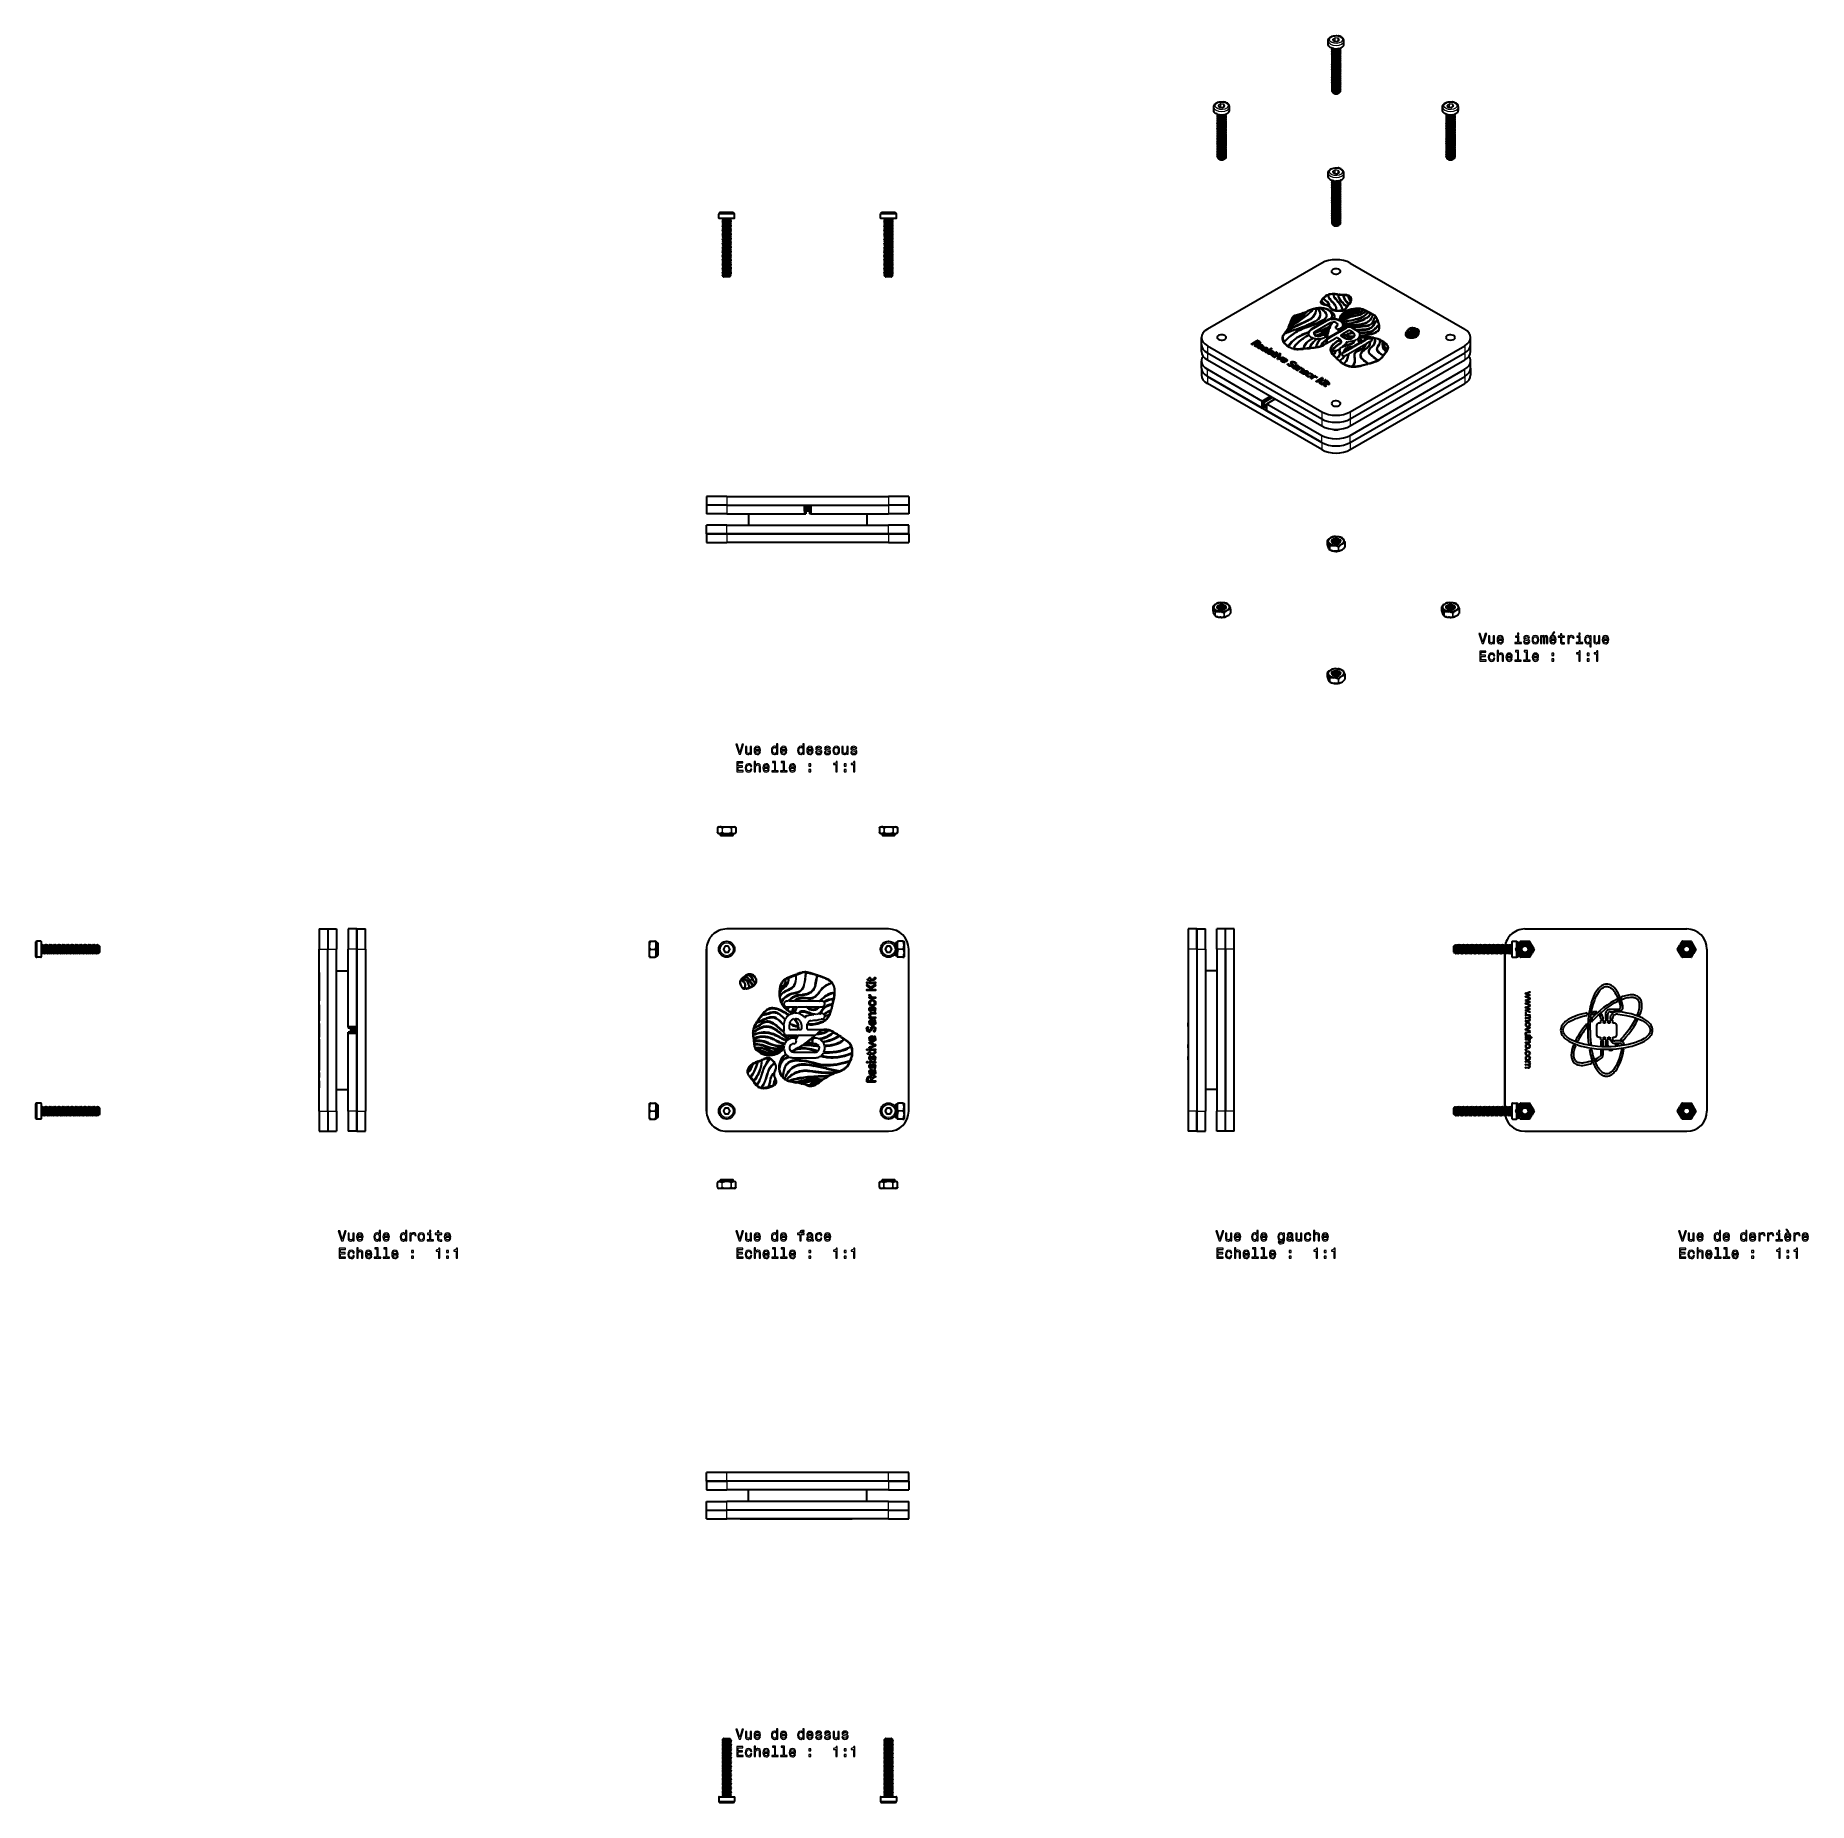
# Model space of a CAD drawing. Extents: x 327 to 941, y 153 to 765.
import ezdxf

# ---------------------------------------------------------------- set-up
doc = ezdxf.new("R2010")
doc.units = 0

msp = doc.modelspace()

# ---------------------------------------------------------------- linework, layer by layer
at = {"color": 7, "lineweight": 35, "ltscale": 0.028577}
for p, q in [((774.64, 761.65), (774.64, 762.8)), ((780.14, 761.65), (780.14, 762.8)), ((735.05, 738.79), (735.05, 739.93)), ((819.74, 738.79), (819.74, 739.93)), ((774.64, 715.93), (774.64, 717.07))]:
    msp.add_line(p, q, dxfattribs=at)
at = {"color": 7, "lineweight": 13, "ltscale": 0.016861}
for p, q in [((776.24, 763.35), (776.52, 762.74)), ((778.55, 763.05), (778.27, 763.67)), ((736.64, 740.49), (736.92, 739.88)), ((738.9, 740.14), (738.62, 740.76)), ((738.95, 740.19), (738.67, 740.8)), ((815.84, 740.49), (816.12, 739.88)), ((818.15, 740.19), (817.86, 740.8)), ((776.24, 717.63), (776.52, 717.02)), ((778.5, 717.28), (778.22, 717.89)), ((778.55, 717.33), (778.27, 717.94))]:
    msp.add_line(p, q, dxfattribs=at)
at = {"color": 7, "lineweight": 13, "ltscale": 0.022393}
for p, q in [((777.04, 763.86), (776.26, 763.41)), ((816.67, 740.93), (815.9, 740.49)), ((817.35, 739.69), (818.12, 740.14)), ((777.04, 718.13), (776.26, 717.68))]:
    msp.add_line(p, q, dxfattribs=at)
at = {"color": 7, "lineweight": 35, "ltscale": 0.016861}
for p, q in [((776.28, 763.33), (776.57, 762.72)), ((736.69, 740.47), (736.97, 739.86)), ((815.88, 740.47), (816.17, 739.86)), ((776.28, 717.61), (776.57, 717))]:
    msp.add_line(p, q, dxfattribs=at)
at = {"color": 7, "lineweight": 13, "ltscale": 0.022392}
for p, q in [((777.08, 763.79), (776.3, 763.35)), ((777.75, 762.55), (778.53, 763)), ((737.44, 740.99), (736.67, 740.55)), ((738.15, 739.69), (738.93, 740.14)), ((816.64, 740.99), (815.86, 740.55)), ((777.75, 716.83), (778.53, 717.28))]:
    msp.add_line(p, q, dxfattribs=at)
at = {"color": 7, "lineweight": 13, "ltscale": 0.001213}
for p, q in [((776.3, 763.3), (776.3, 763.35)), ((736.7, 740.44), (736.7, 740.49)), ((815.9, 740.44), (815.9, 740.49)), ((776.3, 717.57), (776.3, 717.62))]:
    msp.add_line(p, q, dxfattribs=at)
at = {"color": 7, "lineweight": 13, "ltscale": 0.026804}
for p, q in [((776.59, 762.7), (777.65, 762.54)), ((778.18, 763.64), (777.12, 763.8)), ((778.2, 763.71), (777.14, 763.87)), ((816.19, 739.84), (817.25, 739.67)), ((817.78, 740.78), (816.72, 740.94)), ((778.2, 717.98), (777.14, 718.15))]:
    msp.add_line(p, q, dxfattribs=at)
at = {"color": 7, "lineweight": 35, "ltscale": 0.026806}
for p, q in [((776.6, 762.71), (777.66, 762.54)), ((816.2, 739.85), (817.26, 739.68))]:
    msp.add_line(p, q, dxfattribs=at)
at = {"color": 7, "lineweight": 13, "ltscale": 0.002202}
msp.add_line((777.01, 762.65), (777.08, 762.7), dxfattribs=at)
at = {"color": 7, "lineweight": 13, "ltscale": 0.001009}
for p, q in [((777.07, 762.64), (777.1, 762.66)), ((816.67, 739.77), (816.7, 739.8))]:
    msp.add_line(p, q, dxfattribs=at)
at = {"color": 7, "lineweight": 13, "ltscale": 0.027277}
for p, q in [((777.08, 762.7), (777.08, 763.79)), ((777.12, 762.71), (777.12, 763.8)), ((737.48, 739.84), (737.48, 740.93)), ((737.53, 739.85), (737.53, 740.94)), ((816.67, 739.84), (816.67, 740.93)), ((816.72, 739.85), (816.72, 740.94)), ((777.08, 716.98), (777.08, 718.07)), ((777.12, 716.99), (777.12, 718.08))]:
    msp.add_line(p, q, dxfattribs=at)
at = {"color": 7, "lineweight": 13, "ltscale": 0.001325}
for p, q in [((777.12, 762.71), (777.1, 762.66)), ((816.72, 739.85), (816.7, 739.8)), ((777.12, 716.99), (777.1, 716.94))]:
    msp.add_line(p, q, dxfattribs=at)
at = {"color": 7, "lineweight": 13, "ltscale": 0.004038}
for p, q in [((777.26, 762.61), (777.1, 762.66)), ((737.66, 739.75), (737.51, 739.8)), ((816.85, 739.75), (816.7, 739.8)), ((777.26, 716.88), (777.1, 716.94))]:
    msp.add_line(p, q, dxfattribs=at)
at = {"color": 7, "lineweight": 35, "ltscale": 0.022392}
for p, q in [((777.72, 762.55), (778.5, 763)), ((817.32, 739.69), (818.1, 740.14))]:
    msp.add_line(p, q, dxfattribs=at)
at = {"color": 7, "lineweight": 13, "ltscale": 0.0205}
for p, q in [((778.18, 762.82), (778.18, 763.64)), ((738.59, 739.96), (738.59, 740.78)), ((778.18, 717.09), (778.18, 717.91))]:
    msp.add_line(p, q, dxfattribs=at)
at = {"color": 7, "lineweight": 13, "ltscale": 0.01686}
for p, q in [((778.5, 763.01), (778.22, 763.62)), ((818.1, 740.14), (817.82, 740.76))]:
    msp.add_line(p, q, dxfattribs=at)
at = {"color": 7, "lineweight": 13, "ltscale": 0.019479}
for p, q in [((778.22, 762.84), (778.22, 763.62)), ((738.62, 739.98), (738.62, 740.76)), ((817.82, 739.98), (817.82, 740.76)), ((778.22, 717.12), (778.22, 717.89))]:
    msp.add_line(p, q, dxfattribs=at)
at = {"color": 7, "lineweight": 35, "ltscale": 0.000189516}
for p, q in [((778.5, 763), (778.51, 763.01)), ((818.1, 740.14), (818.1, 740.14))]:
    msp.add_line(p, q, dxfattribs=at)
at = {"color": 7, "lineweight": 35, "ltscale": 0.000804138}
for p, q in [((775.89, 760.26), (775.89, 760.29)), ((775.89, 759.85), (775.89, 759.88)), ((775.89, 758.62), (775.89, 758.66)), ((775.89, 756.99), (775.89, 757.02)), ((775.89, 756.58), (775.89, 756.62)), ((775.89, 755.77), (775.89, 755.8)), ((775.89, 755.36), (775.89, 755.39)), ((778.89, 759.24), (778.89, 759.27)), ((778.89, 758.01), (778.89, 758.04)), ((778.89, 757.6), (778.89, 757.64)), ((778.89, 756.38), (778.89, 756.41)), ((778.89, 755.97), (778.89, 756)), ((775.89, 753.73), (775.89, 753.76)), ((775.89, 752.5), (775.89, 752.53)), ((775.89, 752.09), (775.89, 752.12)), ((775.89, 750.87), (775.89, 750.9)), ((775.89, 750.46), (775.89, 750.49)), ((775.89, 749.24), (775.89, 749.27)), ((775.89, 748.83), (775.89, 748.86)), ((778.89, 754.75), (778.89, 754.78)), ((778.89, 754.34), (778.89, 754.37)), ((778.89, 753.11), (778.89, 753.15)), ((778.89, 751.48), (778.89, 751.51)), ((778.89, 751.07), (778.89, 751.1)), ((778.89, 750.26), (778.89, 750.29)), ((778.89, 749.85), (778.89, 749.88)), ((775.89, 747.6), (775.89, 747.63)), ((775.89, 745.97), (775.89, 746)), ((775.89, 745.56), (775.89, 745.59)), ((778.89, 748.21), (778.89, 748.25)), ((778.89, 746.99), (778.89, 747.02)), ((778.89, 746.58), (778.89, 746.61)), ((736.3, 736.58), (736.3, 736.61)), ((739.3, 737.19), (739.3, 737.22)), ((815.49, 737.4), (815.49, 737.43)), ((818.49, 736.78), (818.49, 736.82)), ((736.3, 736.17), (736.3, 736.2)), ((736.3, 734.95), (736.3, 734.98)), ((736.3, 733.31), (736.3, 733.35)), ((736.3, 732.09), (736.3, 732.12)), ((736.3, 731.68), (736.3, 731.71)), ((739.3, 735.56), (739.3, 735.59)), ((739.3, 734.33), (739.3, 734.37)), ((739.3, 733.93), (739.3, 733.96)), ((739.3, 732.7), (739.3, 732.73)), ((739.3, 732.29), (739.3, 732.32)), ((739.3, 731.07), (739.3, 731.1)), ((739.3, 730.66), (739.3, 730.69)), ((815.49, 736.17), (815.49, 736.2)), ((815.49, 734.54), (815.49, 734.57)), ((815.49, 734.13), (815.49, 734.16)), ((815.49, 733.31), (815.49, 733.35)), ((815.49, 732.91), (815.49, 732.94)), ((815.49, 731.27), (815.49, 731.3)), ((818.49, 735.56), (818.49, 735.59)), ((818.49, 735.15), (818.49, 735.18)), ((818.49, 733.93), (818.49, 733.96)), ((818.49, 733.52), (818.49, 733.55)), ((818.49, 732.29), (818.49, 732.32)), ((818.49, 731.88), (818.49, 731.92)), ((818.49, 730.66), (818.49, 730.69)), ((736.3, 730.05), (736.3, 730.08)), ((736.3, 728.82), (736.3, 728.85)), ((736.3, 728.41), (736.3, 728.45)), ((736.3, 727.19), (736.3, 727.22)), ((736.3, 726.78), (736.3, 726.81)), ((736.3, 725.56), (736.3, 725.59)), ((736.3, 725.15), (736.3, 725.18)), ((739.3, 729.44), (739.3, 729.47)), ((739.3, 727.8), (739.3, 727.83)), ((739.3, 726.58), (739.3, 726.61)), ((739.3, 726.17), (739.3, 726.2)), ((739.3, 724.94), (739.3, 724.98)), ((739.3, 724.54), (739.3, 724.57)), ((815.49, 730.05), (815.49, 730.08)), ((815.49, 729.64), (815.49, 729.67)), ((815.49, 728.41), (815.49, 728.45)), ((815.49, 728.01), (815.49, 728.04)), ((815.49, 726.78), (815.49, 726.81)), ((815.49, 726.37), (815.49, 726.41)), ((815.49, 725.15), (815.49, 725.18)), ((818.49, 729.03), (818.49, 729.06)), ((818.49, 727.8), (818.49, 727.83)), ((818.49, 727.39), (818.49, 727.43)), ((818.49, 726.17), (818.49, 726.2)), ((818.49, 725.76), (818.49, 725.79)), ((818.49, 724.54), (818.49, 724.57)), ((818.49, 724.13), (818.49, 724.16)), ((736.3, 723.92), (736.3, 723.96)), ((739.3, 723.31), (739.3, 723.34)), ((739.3, 722.9), (739.3, 722.94)), ((815.49, 723.52), (815.49, 723.55)), ((818.49, 722.9), (818.49, 722.94)), ((775.89, 714.13), (775.89, 714.16)), ((775.89, 713.72), (775.89, 713.75)), ((775.89, 712.49), (775.89, 712.52)), ((778.89, 713.51), (778.89, 713.55)), ((778.89, 713.11), (778.89, 713.14)), ((778.89, 711.88), (778.89, 711.91)), ((775.89, 710.86), (775.89, 710.89)), ((775.89, 709.64), (775.89, 709.67)), ((775.89, 709.23), (775.89, 709.26)), ((775.89, 707.59), (775.89, 707.63)), ((775.89, 706.37), (775.89, 706.4)), ((775.89, 705.96), (775.89, 705.99)), ((778.89, 711.47), (778.89, 711.5)), ((778.89, 710.25), (778.89, 710.28)), ((778.89, 709.84), (778.89, 709.87)), ((778.89, 708.61), (778.89, 708.65)), ((778.89, 708.21), (778.89, 708.24)), ((778.89, 706.98), (778.89, 707.01)), ((775.89, 704.74), (775.89, 704.77)), ((775.89, 704.33), (775.89, 704.36)), ((775.89, 703.1), (775.89, 703.14)), ((775.89, 702.69), (775.89, 702.73)), ((775.89, 701.47), (775.89, 701.5)), ((775.89, 699.84), (775.89, 699.87)), ((778.89, 705.35), (778.89, 705.38)), ((778.89, 704.12), (778.89, 704.16)), ((778.89, 703.72), (778.89, 703.75)), ((778.89, 702.49), (778.89, 702.52)), ((778.89, 702.08), (778.89, 702.11)), ((778.89, 700.86), (778.89, 700.89)), ((778.89, 700.45), (778.89, 700.48))]:
    msp.add_line(p, q, dxfattribs=at)
at = {"color": 7, "lineweight": 35, "ltscale": 0.000802612}
for p, q in [((775.89, 759.44), (775.89, 759.47)), ((775.89, 759.03), (775.89, 759.07)), ((775.89, 758.22), (775.89, 758.25)), ((775.89, 757.81), (775.89, 757.84)), ((775.89, 757.4), (775.89, 757.43)), ((775.89, 756.18), (775.89, 756.21)), ((775.89, 754.95), (775.89, 754.98)), ((778.89, 760.05), (778.89, 760.09)), ((778.89, 759.65), (778.89, 759.68)), ((778.89, 758.83), (778.89, 758.86)), ((778.89, 758.42), (778.89, 758.45)), ((778.89, 757.2), (778.89, 757.23)), ((778.89, 756.79), (778.89, 756.82)), ((778.89, 755.56), (778.89, 755.6)), ((778.89, 755.15), (778.89, 755.19)), ((775.89, 754.54), (775.89, 754.57)), ((775.89, 754.13), (775.89, 754.17)), ((775.89, 753.32), (775.89, 753.35)), ((775.89, 752.91), (775.89, 752.94)), ((775.89, 751.68), (775.89, 751.72)), ((775.89, 751.28), (775.89, 751.31)), ((775.89, 750.05), (775.89, 750.08)), ((775.89, 749.64), (775.89, 749.68)), ((778.89, 753.93), (778.89, 753.96)), ((778.89, 753.52), (778.89, 753.55)), ((778.89, 752.71), (778.89, 752.74)), ((778.89, 752.3), (778.89, 752.33)), ((778.89, 751.89), (778.89, 751.92)), ((778.89, 750.66), (778.89, 750.7)), ((778.89, 749.44), (778.89, 749.47)), ((778.89, 749.03), (778.89, 749.06)), ((775.89, 748.42), (775.89, 748.45)), ((775.89, 748.01), (775.89, 748.04)), ((775.89, 747.19), (775.89, 747.23)), ((775.89, 746.79), (775.89, 746.82)), ((775.89, 746.38), (775.89, 746.41)), ((778.89, 748.62), (778.89, 748.65)), ((778.89, 747.81), (778.89, 747.84)), ((778.89, 747.4), (778.89, 747.43)), ((778.89, 746.17), (778.89, 746.21)), ((778.89, 745.76), (778.89, 745.8)), ((736.3, 737.4), (736.3, 737.43)), ((736.3, 736.99), (736.3, 737.02)), ((739.3, 736.78), (739.3, 736.82)), ((739.3, 736.38), (739.3, 736.41)), ((815.49, 736.99), (815.49, 737.02)), ((815.49, 736.58), (815.49, 736.61)), ((818.49, 737.19), (818.49, 737.22)), ((818.49, 736.38), (818.49, 736.41)), ((736.3, 735.76), (736.3, 735.8)), ((736.3, 735.35), (736.3, 735.39)), ((736.3, 734.54), (736.3, 734.57)), ((736.3, 734.13), (736.3, 734.16)), ((736.3, 733.72), (736.3, 733.75)), ((736.3, 732.91), (736.3, 732.94)), ((736.3, 732.5), (736.3, 732.53)), ((736.3, 731.27), (736.3, 731.3)), ((736.3, 730.86), (736.3, 730.9)), ((736.3, 730.46), (736.3, 730.49)), ((739.3, 735.97), (739.3, 736)), ((739.3, 735.15), (739.3, 735.18)), ((739.3, 734.74), (739.3, 734.77)), ((739.3, 733.52), (739.3, 733.55)), ((739.3, 733.11), (739.3, 733.14)), ((739.3, 731.88), (739.3, 731.92)), ((739.3, 731.48), (739.3, 731.51)), ((739.3, 730.25), (739.3, 730.28)), ((815.49, 735.76), (815.49, 735.8)), ((815.49, 735.35), (815.49, 735.39)), ((815.49, 734.95), (815.49, 734.98)), ((815.49, 733.72), (815.49, 733.75)), ((815.49, 732.5), (815.49, 732.53)), ((815.49, 732.09), (815.49, 732.12)), ((815.49, 731.68), (815.49, 731.71)), ((815.49, 730.86), (815.49, 730.9)), ((815.49, 730.46), (815.49, 730.49)), ((818.49, 735.97), (818.49, 736)), ((818.49, 734.74), (818.49, 734.77)), ((818.49, 734.33), (818.49, 734.37)), ((818.49, 733.11), (818.49, 733.14)), ((818.49, 732.7), (818.49, 732.73)), ((818.49, 731.48), (818.49, 731.51)), ((818.49, 731.07), (818.49, 731.1)), ((818.49, 730.25), (818.49, 730.28)), ((736.3, 729.64), (736.3, 729.67)), ((736.3, 729.23), (736.3, 729.26)), ((736.3, 728.01), (736.3, 728.04)), ((736.3, 727.6), (736.3, 727.63)), ((736.3, 726.37), (736.3, 726.41)), ((736.3, 725.96), (736.3, 726)), ((736.3, 724.74), (736.3, 724.77)), ((736.3, 724.33), (736.3, 724.36)), ((739.3, 729.84), (739.3, 729.88)), ((739.3, 729.03), (739.3, 729.06)), ((739.3, 728.62), (739.3, 728.65)), ((739.3, 728.21), (739.3, 728.24)), ((739.3, 727.39), (739.3, 727.43)), ((739.3, 726.99), (739.3, 727.02)), ((739.3, 725.76), (739.3, 725.79)), ((739.3, 725.35), (739.3, 725.38)), ((739.3, 724.13), (739.3, 724.16)), ((815.49, 729.23), (815.49, 729.26)), ((815.49, 728.82), (815.49, 728.85)), ((815.49, 727.6), (815.49, 727.63)), ((815.49, 727.19), (815.49, 727.22)), ((815.49, 725.96), (815.49, 726)), ((815.49, 725.56), (815.49, 725.59)), ((815.49, 724.74), (815.49, 724.77)), ((815.49, 724.33), (815.49, 724.36)), ((818.49, 729.84), (818.49, 729.88)), ((818.49, 729.44), (818.49, 729.47)), ((818.49, 728.62), (818.49, 728.65)), ((818.49, 728.21), (818.49, 728.24)), ((818.49, 726.99), (818.49, 727.02)), ((818.49, 726.58), (818.49, 726.61)), ((818.49, 725.35), (818.49, 725.38)), ((818.49, 724.94), (818.49, 724.98)), ((736.3, 723.52), (736.3, 723.55)), ((736.3, 723.11), (736.3, 723.14)), ((736.3, 722.7), (736.3, 722.73)), ((739.3, 723.72), (739.3, 723.75)), ((815.49, 723.92), (815.49, 723.96)), ((815.49, 723.11), (815.49, 723.14)), ((815.49, 722.7), (815.49, 722.73)), ((818.49, 723.72), (818.49, 723.75)), ((818.49, 723.31), (818.49, 723.34)), ((775.89, 714.53), (775.89, 714.57)), ((775.89, 713.31), (775.89, 713.34)), ((775.89, 712.9), (775.89, 712.93)), ((775.89, 712.08), (775.89, 712.12)), ((778.89, 714.33), (778.89, 714.36)), ((778.89, 713.92), (778.89, 713.95)), ((778.89, 712.7), (778.89, 712.73)), ((778.89, 712.29), (778.89, 712.32)), ((775.89, 711.68), (775.89, 711.71)), ((775.89, 711.27), (775.89, 711.3)), ((775.89, 710.45), (775.89, 710.48)), ((775.89, 710.04), (775.89, 710.08)), ((775.89, 708.82), (775.89, 708.85)), ((775.89, 708.41), (775.89, 708.44)), ((775.89, 708), (775.89, 708.03)), ((775.89, 707.19), (775.89, 707.22)), ((775.89, 706.78), (775.89, 706.81)), ((778.89, 711.06), (778.89, 711.1)), ((778.89, 710.66), (778.89, 710.69)), ((778.89, 709.43), (778.89, 709.46)), ((778.89, 709.02), (778.89, 709.05)), ((778.89, 707.8), (778.89, 707.83)), ((778.89, 707.39), (778.89, 707.42)), ((778.89, 706.57), (778.89, 706.61)), ((778.89, 706.16), (778.89, 706.2)), ((778.89, 705.76), (778.89, 705.79)), ((775.89, 705.55), (775.89, 705.58)), ((775.89, 705.14), (775.89, 705.18)), ((775.89, 703.92), (775.89, 703.95)), ((775.89, 703.51), (775.89, 703.54)), ((775.89, 702.29), (775.89, 702.32)), ((775.89, 701.88), (775.89, 701.91)), ((775.89, 701.06), (775.89, 701.09)), ((775.89, 700.65), (775.89, 700.69)), ((775.89, 700.25), (775.89, 700.28)), ((778.89, 704.94), (778.89, 704.97)), ((778.89, 704.53), (778.89, 704.56)), ((778.89, 703.31), (778.89, 703.34)), ((778.89, 702.9), (778.89, 702.93)), ((778.89, 701.67), (778.89, 701.71)), ((778.89, 701.27), (778.89, 701.3)), ((778.89, 700.04), (778.89, 700.07))]:
    msp.add_line(p, q, dxfattribs=at)
at = {"color": 7, "lineweight": 13, "ltscale": 0.001049}
for p, q in [((776.33, 760.14), (776.3, 760.16)), ((736.74, 737.27), (736.7, 737.29)), ((815.93, 737.27), (815.9, 737.29))]:
    msp.add_line(p, q, dxfattribs=at)
at = {"color": 7, "lineweight": 35, "ltscale": 0.004958}
for p, q in [((776.62, 744.65), (776.45, 744.75)), ((816.22, 721.79), (816.04, 721.89))]:
    msp.add_line(p, q, dxfattribs=at)
at = {"color": 7, "lineweight": 35, "ltscale": 0.006594}
msp.add_line((778.17, 744.65), (778.4, 744.78), dxfattribs=at)
at = {"color": 7, "lineweight": 35, "ltscale": 0.001939}
for p, q in [((778.4, 744.78), (778.47, 744.82)), ((738.8, 721.92), (738.87, 721.96))]:
    msp.add_line(p, q, dxfattribs=at)
at = {"color": 7, "lineweight": 13, "ltscale": 0.022391}
for p, q in [((737.48, 740.93), (736.7, 740.49)), ((777.08, 718.07), (776.3, 717.62))]:
    msp.add_line(p, q, dxfattribs=at)
at = {"color": 7, "lineweight": 35, "ltscale": 0.026804}
for p, q in [((737, 739.85), (738.06, 739.68)), ((776.6, 716.98), (777.66, 716.82))]:
    msp.add_line(p, q, dxfattribs=at)
at = {"color": 7, "lineweight": 13, "ltscale": 0.026806}
for p, q in [((737, 739.84), (738.05, 739.67)), ((738.59, 740.78), (737.53, 740.94)), ((738.6, 740.85), (737.54, 741.01)), ((817.79, 740.85), (816.73, 741.01)), ((778.18, 717.91), (777.12, 718.08)), ((776.59, 716.98), (777.65, 716.81))]:
    msp.add_line(p, q, dxfattribs=at)
at = {"color": 7, "lineweight": 13, "ltscale": 0.002203}
for p, q in [((737.41, 739.78), (737.48, 739.84)), ((816.61, 739.78), (816.67, 739.84)), ((777.01, 716.92), (777.08, 716.98))]:
    msp.add_line(p, q, dxfattribs=at)
at = {"color": 7, "lineweight": 13, "ltscale": 0.001008}
for p, q in [((737.48, 739.77), (737.51, 739.8)), ((777.07, 716.91), (777.1, 716.94))]:
    msp.add_line(p, q, dxfattribs=at)
at = {"color": 7, "lineweight": 13, "ltscale": 0.001324}
msp.add_line((737.53, 739.85), (737.51, 739.8), dxfattribs=at)
at = {"color": 7, "lineweight": 35, "ltscale": 0.022391}
for p, q in [((738.13, 739.69), (738.9, 740.14)), ((777.72, 716.83), (778.5, 717.28))]:
    msp.add_line(p, q, dxfattribs=at)
at = {"color": 7, "lineweight": 35, "ltscale": 0.000190735}
for p, q in [((738.9, 740.14), (738.91, 740.14)), ((778.5, 717.28), (778.51, 717.28))]:
    msp.add_line(p, q, dxfattribs=at)
at = {"color": 7, "lineweight": 35, "ltscale": 0.028578}
for p, q in [((740.55, 738.79), (740.55, 739.93)), ((814.24, 738.79), (814.24, 739.93)), ((780.14, 715.93), (780.14, 717.07))]:
    msp.add_line(p, q, dxfattribs=at)
at = {"color": 7, "lineweight": 13, "ltscale": 0.020499}
msp.add_line((817.78, 739.96), (817.78, 740.78), dxfattribs=at)
at = {"color": 7, "lineweight": 35, "ltscale": 0.00496}
msp.add_line((737.02, 721.79), (736.85, 721.89), dxfattribs=at)
at = {"color": 7, "lineweight": 35, "ltscale": 0.006595}
for p, q in [((738.57, 721.79), (738.8, 721.92)), ((817.77, 721.79), (818, 721.92)), ((778.17, 698.92), (778.4, 699.06))]:
    msp.add_line(p, q, dxfattribs=at)
at = {"color": 7, "lineweight": 35, "ltscale": 0.001938}
msp.add_line((818, 721.92), (818.06, 721.96), dxfattribs=at)
at = {"color": 7, "lineweight": 13, "ltscale": 0.001048}
msp.add_line((776.33, 714.41), (776.3, 714.43), dxfattribs=at)
at = {"color": 7, "lineweight": 13, "ltscale": 0.008417}
for p, q in [((564.09, 702.87), (563.75, 702.87)), ((564.09, 701.47), (563.75, 701.47)), ((620.09, 702.87), (619.75, 702.87)), ((620.09, 701.47), (619.75, 701.47)), ((624.91, 155.16), (625.25, 155.16)), ((624.91, 153.76), (625.25, 153.76))]:
    msp.add_line(p, q, dxfattribs=at)
at = {"color": 7, "lineweight": 35, "ltscale": 0.035001}
for p, q in [((563.75, 701.47), (563.75, 702.87)), ((569.25, 701.47), (569.25, 702.87)), ((619.75, 701.47), (619.75, 702.87)), ((625.25, 701.47), (625.25, 702.87)), ((838.48, 451.25), (839.88, 451.25)), ((838.48, 445.75), (839.88, 445.75)), ((838.48, 395.25), (839.88, 395.25)), ((838.48, 389.75), (839.88, 389.75))]:
    msp.add_line(p, q, dxfattribs=at)
at = {"color": 7, "lineweight": 35, "ltscale": 0.00811}
for p, q in [((564.17, 701.37), (563.85, 701.37)), ((620.17, 701.37), (619.85, 701.37)), ((568.83, 155.26), (569.15, 155.26)), ((624.83, 155.26), (625.15, 155.26))]:
    msp.add_line(p, q, dxfattribs=at)
at = {"color": 7, "lineweight": 13, "ltscale": 0.129083}
for p, q in [((569.25, 702.87), (564.09, 702.87)), ((569.25, 701.47), (564.09, 701.47)), ((625.25, 702.87), (620.09, 702.87)), ((625.25, 701.47), (620.09, 701.47)), ((619.75, 155.16), (624.91, 155.16)), ((619.75, 153.76), (624.91, 153.76))]:
    msp.add_line(p, q, dxfattribs=at)
at = {"color": 7, "lineweight": 35, "ltscale": 0.12439}
for p, q in [((569.15, 701.37), (564.17, 701.37)), ((563.85, 155.26), (568.83, 155.26))]:
    msp.add_line(p, q, dxfattribs=at)
at = {"color": 7, "lineweight": 35, "ltscale": 0.006886}
for p, q in [((564.53, 703.37), (564.25, 703.37)), ((620.53, 703.37), (620.25, 703.37)), ((568.47, 153.26), (568.75, 153.26)), ((624.47, 153.26), (624.75, 153.26))]:
    msp.add_line(p, q, dxfattribs=at)
at = {"color": 7, "lineweight": 35, "ltscale": 0.105614}
for p, q in [((568.75, 703.37), (564.53, 703.37)), ((624.75, 703.37), (620.53, 703.37)), ((564.25, 153.26), (568.47, 153.26)), ((620.25, 153.26), (624.47, 153.26))]:
    msp.add_line(p, q, dxfattribs=at)
at = {"color": 7, "lineweight": 13, "ltscale": 0.004591}
for p, q in [((565.18, 701.27), (565, 701.27)), ((621.18, 701.27), (621, 701.27)), ((623.82, 155.44), (624, 155.44)), ((623.82, 155.36), (624, 155.36))]:
    msp.add_line(p, q, dxfattribs=at)
at = {"color": 7, "lineweight": 35, "ltscale": 0.002}
for p, q in [((565, 701.19), (565, 701.27)), ((568, 701.19), (568, 701.27)), ((621, 701.19), (621, 701.27)), ((624, 701.19), (624, 701.27)), ((329.44, 450), (329.36, 450)), ((838.2, 450), (838.28, 450)), ((329.44, 447), (329.36, 447)), ((838.2, 447), (838.28, 447)), ((329.44, 394), (329.36, 394)), ((838.2, 394), (838.28, 394)), ((329.44, 391), (329.36, 391)), ((838.2, 391), (838.28, 391)), ((565, 155.44), (565, 155.36)), ((568, 155.44), (568, 155.36)), ((621, 155.44), (621, 155.36)), ((624, 155.44), (624, 155.36))]:
    msp.add_line(p, q, dxfattribs=at)
at = {"color": 7, "lineweight": 13, "ltscale": 0.000382996}
for p, q in [((565.02, 701.19), (565, 701.19)), ((621.02, 701.19), (621, 701.19))]:
    msp.add_line(p, q, dxfattribs=at)
at = {"color": 7, "lineweight": 35, "ltscale": 0.000987244}
for p, q in [((565, 701.08), (565, 701.12)), ((565, 700.58), (565, 700.62)), ((565, 700.08), (565, 700.12)), ((565, 699.58), (565, 699.62)), ((568, 700.83), (568, 700.87)), ((568, 700.33), (568, 700.37)), ((568, 699.83), (568, 699.87)), ((621, 701.08), (621, 701.12)), ((621, 700.58), (621, 700.62)), ((621, 700.08), (621, 700.12)), ((621, 699.58), (621, 699.62)), ((624, 700.83), (624, 700.87)), ((624, 700.33), (624, 700.37)), ((624, 699.83), (624, 699.87)), ((565, 699.08), (565, 699.12)), ((565, 698.58), (565, 698.62)), ((565, 698.08), (565, 698.12)), ((565, 697.58), (565, 697.62)), ((565, 697.08), (565, 697.12)), ((565, 696.58), (565, 696.62)), ((565, 696.08), (565, 696.12)), ((565, 695.58), (565, 695.62)), ((565, 695.08), (565, 695.12)), ((565, 694.58), (565, 694.62)), ((565, 694.08), (565, 694.12)), ((565, 693.58), (565, 693.62)), ((568, 699.33), (568, 699.37)), ((568, 698.83), (568, 698.87)), ((568, 698.33), (568, 698.37)), ((568, 697.83), (568, 697.87)), ((568, 697.33), (568, 697.37)), ((568, 696.83), (568, 696.87)), ((568, 696.33), (568, 696.37)), ((568, 695.83), (568, 695.87)), ((568, 695.33), (568, 695.37)), ((568, 694.83), (568, 694.87)), ((568, 694.33), (568, 694.37)), ((568, 693.83), (568, 693.87)), ((621, 699.08), (621, 699.12)), ((621, 698.58), (621, 698.62)), ((621, 698.08), (621, 698.12)), ((621, 697.58), (621, 697.62)), ((621, 697.08), (621, 697.12)), ((621, 696.58), (621, 696.62)), ((621, 696.08), (621, 696.12)), ((621, 695.58), (621, 695.62)), ((621, 695.08), (621, 695.12)), ((621, 694.58), (621, 694.62)), ((621, 694.08), (621, 694.12)), ((621, 693.58), (621, 693.62)), ((624, 699.33), (624, 699.37)), ((624, 698.83), (624, 698.87)), ((624, 698.33), (624, 698.37)), ((624, 697.83), (624, 697.87)), ((624, 697.33), (624, 697.37)), ((624, 696.83), (624, 696.87)), ((624, 696.33), (624, 696.37)), ((624, 695.83), (624, 695.87)), ((624, 695.33), (624, 695.37)), ((624, 694.83), (624, 694.87)), ((624, 694.33), (624, 694.37)), ((624, 693.83), (624, 693.87)), ((565, 693.08), (565, 693.12)), ((565, 692.58), (565, 692.62)), ((565, 692.08), (565, 692.12)), ((565, 691.58), (565, 691.62)), ((565, 691.08), (565, 691.12)), ((565, 690.58), (565, 690.62)), ((568, 693.33), (568, 693.37)), ((568, 692.83), (568, 692.87)), ((568, 692.33), (568, 692.37)), ((568, 691.83), (568, 691.87)), ((568, 691.33), (568, 691.37)), ((568, 690.83), (568, 690.87)), ((621, 693.08), (621, 693.12)), ((621, 692.58), (621, 692.62)), ((621, 692.08), (621, 692.12)), ((621, 691.58), (621, 691.62)), ((621, 691.08), (621, 691.12)), ((621, 690.58), (621, 690.62)), ((624, 693.33), (624, 693.37)), ((624, 692.83), (624, 692.87)), ((624, 692.33), (624, 692.37)), ((624, 691.83), (624, 691.87)), ((624, 691.33), (624, 691.37)), ((624, 690.83), (624, 690.87))]:
    msp.add_line(p, q, dxfattribs=at)
at = {"color": 7, "lineweight": 13, "ltscale": 0.000813638}
for p, q in [((565.02, 701.19), (565.05, 701.19)), ((621.02, 701.19), (621.05, 701.19))]:
    msp.add_line(p, q, dxfattribs=at)
at = {"color": 7, "lineweight": 35, "ltscale": 0.000376892}
for p, q in [((565.04, 701.17), (565.02, 701.17)), ((621.04, 701.17), (621.02, 701.17))]:
    msp.add_line(p, q, dxfattribs=at)
at = {"color": 7, "lineweight": 35, "ltscale": 0.000633859}
for p, q in [((565.02, 701.14), (565.04, 701.15)), ((621.02, 701.14), (621.04, 701.15))]:
    msp.add_line(p, q, dxfattribs=at)
at = {"color": 7, "lineweight": 35, "ltscale": 0.007572}
for p, q in [((565.02, 701.05), (565.28, 700.9)), ((565.02, 700.64), (565.28, 700.79)), ((565.02, 700.55), (565.28, 700.4)), ((565.02, 700.14), (565.28, 700.29)), ((565.02, 700.05), (565.28, 699.9)), ((565.02, 699.64), (565.28, 699.79)), ((623.98, 700.89), (623.72, 701.04)), ((565.02, 699.55), (565.28, 699.4)), ((565.02, 699.14), (565.28, 699.29)), ((565.02, 699.05), (565.28, 698.9)), ((565.02, 698.64), (565.28, 698.79)), ((565.02, 698.55), (565.28, 698.4)), ((565.02, 698.14), (565.28, 698.29)), ((565.02, 698.05), (565.28, 697.9)), ((565.02, 697.64), (565.28, 697.79)), ((565.02, 697.55), (565.28, 697.4)), ((565.02, 697.14), (565.28, 697.29)), ((565.02, 697.05), (565.28, 696.9)), ((565.02, 696.64), (565.28, 696.79)), ((565.02, 696.55), (565.28, 696.4)), ((565.02, 696.14), (565.28, 696.29)), ((565.02, 696.05), (565.28, 695.9)), ((565.02, 695.64), (565.28, 695.79)), ((565.02, 695.55), (565.28, 695.4)), ((565.02, 695.14), (565.28, 695.29)), ((565.02, 695.05), (565.28, 694.9)), ((565.02, 694.64), (565.28, 694.79)), ((565.02, 694.55), (565.28, 694.4)), ((565.02, 694.14), (565.28, 694.29)), ((565.02, 694.05), (565.28, 693.9)), ((565.02, 693.64), (565.28, 693.79)), ((565.02, 693.55), (565.28, 693.4)), ((565.02, 693.14), (565.28, 693.29)), ((565.02, 693.05), (565.28, 692.9)), ((565.02, 692.64), (565.28, 692.79)), ((565.02, 692.55), (565.28, 692.4)), ((565.02, 692.14), (565.28, 692.29)), ((565.02, 692.05), (565.28, 691.9)), ((565.02, 691.64), (565.28, 691.79)), ((565.02, 691.55), (565.28, 691.4)), ((565.02, 691.14), (565.28, 691.29)), ((565.02, 691.05), (565.28, 690.9)), ((565.02, 690.64), (565.28, 690.79)), ((565.02, 690.14), (565.28, 690.29)), ((565.02, 689.64), (565.28, 689.79)), ((565.02, 689.14), (565.28, 689.29)), ((565.02, 688.64), (565.28, 688.79)), ((565.02, 688.14), (565.28, 688.29)), ((565.02, 687.64), (565.28, 687.79)), ((565.02, 687.14), (565.28, 687.29)), ((565.02, 686.64), (565.28, 686.79)), ((565.02, 686.14), (565.28, 686.29)), ((565.02, 685.64), (565.28, 685.79)), ((565.02, 685.14), (565.28, 685.29)), ((565.02, 684.64), (565.28, 684.79)), ((565.02, 684.14), (565.28, 684.29)), ((565.02, 683.64), (565.28, 683.79)), ((565.02, 683.14), (565.28, 683.29)), ((565.02, 682.64), (565.28, 682.79)), ((565.02, 682.14), (565.28, 682.29)), ((565.02, 681.64), (565.28, 681.79)), ((329.7, 449.98), (329.85, 449.72)), ((330.2, 449.98), (330.35, 449.72)), ((330.7, 449.98), (330.85, 449.72)), ((331.2, 449.98), (331.35, 449.72)), ((331.7, 449.98), (331.85, 449.72)), ((332.2, 449.98), (332.35, 449.72)), ((332.7, 449.98), (332.85, 449.72)), ((333.2, 449.98), (333.35, 449.72)), ((333.7, 449.98), (333.85, 449.72)), ((334.2, 449.98), (334.35, 449.72)), ((334.7, 449.98), (334.85, 449.72)), ((335.2, 449.98), (335.35, 449.72)), ((335.7, 449.98), (335.85, 449.72)), ((336.2, 449.98), (336.35, 449.72)), ((336.7, 449.98), (336.85, 449.72)), ((337.2, 449.98), (337.35, 449.72)), ((337.7, 449.98), (337.85, 449.72)), ((338.2, 449.98), (338.35, 449.72)), ((338.7, 449.98), (338.85, 449.72)), ((339.2, 449.98), (339.35, 449.72)), ((339.7, 449.98), (339.85, 449.72)), ((340.2, 449.98), (340.35, 449.72)), ((340.7, 449.98), (340.85, 449.72)), ((341.2, 449.98), (341.35, 449.72)), ((341.7, 449.98), (341.85, 449.72)), ((342.2, 449.98), (342.35, 449.72)), ((342.7, 449.98), (342.85, 449.72)), ((343.2, 449.98), (343.35, 449.72)), ((343.7, 449.98), (343.85, 449.72)), ((344.2, 449.98), (344.35, 449.72)), ((344.7, 449.98), (344.85, 449.72)), ((345.2, 449.98), (345.35, 449.72)), ((345.7, 449.98), (345.85, 449.72)), ((346.2, 449.98), (346.35, 449.72)), ((346.7, 449.98), (346.85, 449.72)), ((347.2, 449.98), (347.35, 449.72)), ((347.7, 449.98), (347.85, 449.72)), ((348.2, 449.98), (348.35, 449.72)), ((348.7, 449.98), (348.85, 449.72)), ((819.02, 449.98), (819.17, 449.72)), ((819.52, 449.98), (819.67, 449.72)), ((820.02, 449.98), (820.17, 449.72)), ((820.52, 449.98), (820.67, 449.72)), ((821.02, 449.98), (821.17, 449.72)), ((821.52, 449.98), (821.67, 449.72)), ((822.02, 449.98), (822.17, 449.72)), ((822.52, 449.98), (822.67, 449.72)), ((823.02, 449.98), (823.17, 449.72)), ((823.52, 449.98), (823.67, 449.72)), ((824.02, 449.98), (824.17, 449.72)), ((824.52, 449.98), (824.67, 449.72)), ((825.02, 449.98), (825.17, 449.72)), ((825.52, 449.98), (825.67, 449.72)), ((826.02, 449.98), (826.17, 449.72)), ((826.52, 449.98), (826.67, 449.72)), ((827.02, 449.98), (827.17, 449.72)), ((827.52, 449.98), (827.67, 449.72)), ((827.93, 449.98), (827.78, 449.72)), ((828.02, 449.98), (828.17, 449.72)), ((828.43, 449.98), (828.28, 449.72)), ((828.52, 449.98), (828.67, 449.72)), ((828.93, 449.98), (828.78, 449.72)), ((829.02, 449.98), (829.17, 449.72)), ((829.43, 449.98), (829.28, 449.72)), ((829.52, 449.98), (829.67, 449.72)), ((829.93, 449.98), (829.78, 449.72)), ((830.02, 449.98), (830.17, 449.72)), ((830.43, 449.98), (830.28, 449.72)), ((830.52, 449.98), (830.67, 449.72)), ((830.93, 449.98), (830.78, 449.72)), ((831.02, 449.98), (831.17, 449.72)), ((831.43, 449.98), (831.28, 449.72)), ((831.52, 449.98), (831.67, 449.72)), ((831.93, 449.98), (831.78, 449.72)), ((832.02, 449.98), (832.17, 449.72)), ((832.43, 449.98), (832.28, 449.72)), ((832.52, 449.98), (832.67, 449.72)), ((832.93, 449.98), (832.78, 449.72)), ((833.02, 449.98), (833.17, 449.72)), ((833.43, 449.98), (833.28, 449.72)), ((833.52, 449.98), (833.67, 449.72)), ((833.93, 449.98), (833.78, 449.72)), ((834.02, 449.98), (834.17, 449.72)), ((834.43, 449.98), (834.28, 449.72)), ((834.52, 449.98), (834.67, 449.72)), ((834.93, 449.98), (834.78, 449.72)), ((835.02, 449.98), (835.17, 449.72)), ((835.43, 449.98), (835.28, 449.72)), ((835.52, 449.98), (835.67, 449.72)), ((835.93, 449.98), (835.78, 449.72)), ((836.02, 449.98), (836.17, 449.72)), ((836.43, 449.98), (836.28, 449.72)), ((836.52, 449.98), (836.67, 449.72)), ((836.93, 449.98), (836.78, 449.72)), ((837.02, 449.98), (837.17, 449.72)), ((837.43, 449.98), (837.28, 449.72)), ((837.52, 449.98), (837.67, 449.72)), ((837.93, 449.98), (837.78, 449.72)), ((329.95, 447.02), (330.1, 447.28)), ((330.45, 447.02), (330.6, 447.28)), ((330.95, 447.02), (331.1, 447.28)), ((331.45, 447.02), (331.6, 447.28)), ((331.95, 447.02), (332.1, 447.28)), ((332.45, 447.02), (332.6, 447.28)), ((332.95, 447.02), (333.1, 447.28)), ((333.45, 447.02), (333.6, 447.28)), ((333.95, 447.02), (334.1, 447.28)), ((334.45, 447.02), (334.6, 447.28)), ((334.95, 447.02), (335.1, 447.28)), ((335.45, 447.02), (335.6, 447.28)), ((335.95, 447.02), (336.1, 447.28)), ((336.45, 447.02), (336.6, 447.28)), ((336.95, 447.02), (337.1, 447.28)), ((337.45, 447.02), (337.6, 447.28)), ((337.95, 447.02), (338.1, 447.28)), ((338.45, 447.02), (338.6, 447.28)), ((338.95, 447.02), (339.1, 447.28)), ((339.45, 447.02), (339.6, 447.28)), ((339.95, 447.02), (340.1, 447.28)), ((340.45, 447.02), (340.6, 447.28)), ((340.95, 447.02), (341.1, 447.28)), ((341.45, 447.02), (341.6, 447.28)), ((341.95, 447.02), (342.1, 447.28)), ((342.45, 447.02), (342.6, 447.28)), ((342.95, 447.02), (343.1, 447.28)), ((343.45, 447.02), (343.6, 447.28)), ((343.95, 447.02), (344.1, 447.28)), ((344.45, 447.02), (344.6, 447.28)), ((344.95, 447.02), (345.1, 447.28)), ((345.45, 447.02), (345.6, 447.28)), ((345.95, 447.02), (346.1, 447.28)), ((346.45, 447.02), (346.6, 447.28)), ((346.95, 447.02), (347.1, 447.28)), ((347.45, 447.02), (347.6, 447.28)), ((347.95, 447.02), (348.1, 447.28)), ((348.45, 447.02), (348.6, 447.28)), ((348.95, 447.02), (349.1, 447.28)), ((818.77, 447.02), (818.92, 447.28)), ((819.27, 447.02), (819.42, 447.28)), ((819.77, 447.02), (819.92, 447.28)), ((820.27, 447.02), (820.42, 447.28)), ((820.77, 447.02), (820.92, 447.28)), ((821.27, 447.02), (821.42, 447.28)), ((821.77, 447.02), (821.92, 447.28)), ((822.27, 447.02), (822.42, 447.28)), ((822.77, 447.02), (822.92, 447.28)), ((823.27, 447.02), (823.42, 447.28)), ((823.77, 447.02), (823.92, 447.28)), ((824.27, 447.02), (824.42, 447.28)), ((824.77, 447.02), (824.92, 447.28)), ((825.27, 447.02), (825.42, 447.28)), ((825.77, 447.02), (825.92, 447.28)), ((826.27, 447.02), (826.42, 447.28)), ((826.77, 447.02), (826.92, 447.28)), ((827.27, 447.02), (827.42, 447.28)), ((827.77, 447.02), (827.92, 447.28)), ((828.18, 447.02), (828.03, 447.28)), ((828.27, 447.02), (828.42, 447.28)), ((828.68, 447.02), (828.53, 447.28)), ((828.77, 447.02), (828.92, 447.28)), ((829.18, 447.02), (829.03, 447.28)), ((829.27, 447.02), (829.42, 447.28)), ((829.68, 447.02), (829.53, 447.28)), ((829.77, 447.02), (829.92, 447.28)), ((830.18, 447.02), (830.03, 447.28)), ((830.27, 447.02), (830.42, 447.28)), ((830.68, 447.02), (830.53, 447.28)), ((830.77, 447.02), (830.92, 447.28)), ((831.18, 447.02), (831.03, 447.28)), ((831.27, 447.02), (831.42, 447.28)), ((831.68, 447.02), (831.53, 447.28)), ((831.77, 447.02), (831.92, 447.28)), ((832.18, 447.02), (832.03, 447.28)), ((832.27, 447.02), (832.42, 447.28)), ((832.68, 447.02), (832.53, 447.28)), ((832.77, 447.02), (832.92, 447.28)), ((833.18, 447.02), (833.03, 447.28)), ((833.27, 447.02), (833.42, 447.28)), ((833.68, 447.02), (833.53, 447.28)), ((833.77, 447.02), (833.92, 447.28)), ((834.18, 447.02), (834.03, 447.28)), ((834.27, 447.02), (834.42, 447.28)), ((834.68, 447.02), (834.53, 447.28)), ((834.77, 447.02), (834.92, 447.28)), ((835.18, 447.02), (835.03, 447.28)), ((835.27, 447.02), (835.42, 447.28)), ((835.68, 447.02), (835.53, 447.28)), ((835.77, 447.02), (835.92, 447.28)), ((836.18, 447.02), (836.03, 447.28)), ((836.27, 447.02), (836.42, 447.28)), ((836.68, 447.02), (836.53, 447.28)), ((836.77, 447.02), (836.92, 447.28)), ((837.18, 447.02), (837.03, 447.28)), ((837.27, 447.02), (837.42, 447.28)), ((837.68, 447.02), (837.53, 447.28)), ((837.77, 447.02), (837.92, 447.28)), ((329.7, 393.98), (329.85, 393.72)), ((330.2, 393.98), (330.35, 393.72)), ((330.7, 393.98), (330.85, 393.72)), ((331.2, 393.98), (331.35, 393.72)), ((331.7, 393.98), (331.85, 393.72)), ((332.2, 393.98), (332.35, 393.72)), ((332.7, 393.98), (332.85, 393.72)), ((333.2, 393.98), (333.35, 393.72)), ((333.7, 393.98), (333.85, 393.72)), ((334.2, 393.98), (334.35, 393.72)), ((334.7, 393.98), (334.85, 393.72)), ((335.2, 393.98), (335.35, 393.72)), ((335.7, 393.98), (335.85, 393.72)), ((336.2, 393.98), (336.35, 393.72)), ((336.7, 393.98), (336.85, 393.72)), ((337.2, 393.98), (337.35, 393.72)), ((337.7, 393.98), (337.85, 393.72)), ((338.2, 393.98), (338.35, 393.72)), ((338.7, 393.98), (338.85, 393.72)), ((339.2, 393.98), (339.35, 393.72)), ((339.7, 393.98), (339.85, 393.72)), ((340.2, 393.98), (340.35, 393.72)), ((340.7, 393.98), (340.85, 393.72)), ((341.2, 393.98), (341.35, 393.72)), ((341.7, 393.98), (341.85, 393.72)), ((342.2, 393.98), (342.35, 393.72)), ((342.7, 393.98), (342.85, 393.72)), ((343.2, 393.98), (343.35, 393.72)), ((343.7, 393.98), (343.85, 393.72)), ((344.2, 393.98), (344.35, 393.72)), ((344.7, 393.98), (344.85, 393.72)), ((345.2, 393.98), (345.35, 393.72)), ((345.7, 393.98), (345.85, 393.72)), ((346.2, 393.98), (346.35, 393.72)), ((346.7, 393.98), (346.85, 393.72)), ((347.2, 393.98), (347.35, 393.72)), ((347.7, 393.98), (347.85, 393.72)), ((348.2, 393.98), (348.35, 393.72)), ((348.7, 393.98), (348.85, 393.72)), ((819.02, 393.98), (819.17, 393.72)), ((819.52, 393.98), (819.67, 393.72)), ((820.02, 393.98), (820.17, 393.72)), ((820.52, 393.98), (820.67, 393.72)), ((821.02, 393.98), (821.17, 393.72)), ((821.52, 393.98), (821.67, 393.72)), ((822.02, 393.98), (822.17, 393.72)), ((822.52, 393.98), (822.67, 393.72)), ((823.02, 393.98), (823.17, 393.72)), ((823.52, 393.98), (823.67, 393.72)), ((824.02, 393.98), (824.17, 393.72)), ((824.52, 393.98), (824.67, 393.72)), ((825.02, 393.98), (825.17, 393.72)), ((825.52, 393.98), (825.67, 393.72)), ((826.02, 393.98), (826.17, 393.72)), ((826.52, 393.98), (826.67, 393.72)), ((827.02, 393.98), (827.17, 393.72)), ((827.52, 393.98), (827.67, 393.72)), ((827.93, 393.98), (827.78, 393.72)), ((828.02, 393.98), (828.17, 393.72)), ((828.43, 393.98), (828.28, 393.72)), ((828.52, 393.98), (828.67, 393.72)), ((828.93, 393.98), (828.78, 393.72)), ((829.02, 393.98), (829.17, 393.72)), ((829.43, 393.98), (829.28, 393.72)), ((829.52, 393.98), (829.67, 393.72)), ((829.93, 393.98), (829.78, 393.72)), ((830.02, 393.98), (830.17, 393.72)), ((830.43, 393.98), (830.28, 393.72)), ((830.52, 393.98), (830.67, 393.72)), ((830.93, 393.98), (830.78, 393.72)), ((831.02, 393.98), (831.17, 393.72)), ((831.43, 393.98), (831.28, 393.72)), ((831.52, 393.98), (831.67, 393.72)), ((831.93, 393.98), (831.78, 393.72)), ((832.02, 393.98), (832.17, 393.72)), ((832.43, 393.98), (832.28, 393.72)), ((832.52, 393.98), (832.67, 393.72)), ((832.93, 393.98), (832.78, 393.72)), ((833.02, 393.98), (833.17, 393.72)), ((833.43, 393.98), (833.28, 393.72)), ((833.52, 393.98), (833.67, 393.72)), ((833.93, 393.98), (833.78, 393.72)), ((834.02, 393.98), (834.17, 393.72)), ((834.43, 393.98), (834.28, 393.72)), ((834.52, 393.98), (834.67, 393.72)), ((834.93, 393.98), (834.78, 393.72)), ((835.02, 393.98), (835.17, 393.72)), ((835.43, 393.98), (835.28, 393.72)), ((835.52, 393.98), (835.67, 393.72)), ((835.93, 393.98), (835.78, 393.72)), ((836.02, 393.98), (836.17, 393.72)), ((836.43, 393.98), (836.28, 393.72)), ((836.52, 393.98), (836.67, 393.72)), ((836.93, 393.98), (836.78, 393.72)), ((837.02, 393.98), (837.17, 393.72)), ((837.43, 393.98), (837.28, 393.72)), ((837.52, 393.98), (837.67, 393.72)), ((837.93, 393.98), (837.78, 393.72)), ((329.86, 391.02), (329.71, 391.28)), ((329.95, 391.02), (330.1, 391.28)), ((330.36, 391.02), (330.21, 391.28)), ((330.45, 391.02), (330.6, 391.28)), ((330.86, 391.02), (330.71, 391.28)), ((330.95, 391.02), (331.1, 391.28)), ((331.36, 391.02), (331.21, 391.28)), ((331.45, 391.02), (331.6, 391.28)), ((331.86, 391.02), (331.71, 391.28)), ((331.95, 391.02), (332.1, 391.28)), ((332.36, 391.02), (332.21, 391.28)), ((332.45, 391.02), (332.6, 391.28)), ((332.86, 391.02), (332.71, 391.28)), ((332.95, 391.02), (333.1, 391.28)), ((333.36, 391.02), (333.21, 391.28)), ((333.45, 391.02), (333.6, 391.28)), ((333.86, 391.02), (333.71, 391.28)), ((333.95, 391.02), (334.1, 391.28)), ((334.36, 391.02), (334.21, 391.28)), ((334.45, 391.02), (334.6, 391.28)), ((334.86, 391.02), (334.71, 391.28)), ((334.95, 391.02), (335.1, 391.28)), ((335.36, 391.02), (335.21, 391.28)), ((335.45, 391.02), (335.6, 391.28)), ((335.86, 391.02), (335.71, 391.28)), ((335.95, 391.02), (336.1, 391.28)), ((336.36, 391.02), (336.21, 391.28)), ((336.45, 391.02), (336.6, 391.28)), ((336.86, 391.02), (336.71, 391.28)), ((336.95, 391.02), (337.1, 391.28)), ((337.36, 391.02), (337.21, 391.28)), ((337.45, 391.02), (337.6, 391.28)), ((337.86, 391.02), (337.71, 391.28)), ((337.95, 391.02), (338.1, 391.28)), ((338.36, 391.02), (338.21, 391.28)), ((338.45, 391.02), (338.6, 391.28)), ((338.86, 391.02), (338.71, 391.28)), ((338.95, 391.02), (339.1, 391.28)), ((339.36, 391.02), (339.21, 391.28)), ((339.45, 391.02), (339.6, 391.28)), ((339.86, 391.02), (339.71, 391.28)), ((339.95, 391.02), (340.1, 391.28)), ((340.36, 391.02), (340.21, 391.28)), ((340.45, 391.02), (340.6, 391.28)), ((340.86, 391.02), (340.71, 391.28)), ((340.95, 391.02), (341.1, 391.28)), ((341.36, 391.02), (341.21, 391.28)), ((341.45, 391.02), (341.6, 391.28)), ((341.86, 391.02), (341.71, 391.28)), ((341.95, 391.02), (342.1, 391.28)), ((342.36, 391.02), (342.21, 391.28)), ((342.45, 391.02), (342.6, 391.28)), ((342.86, 391.02), (342.71, 391.28)), ((342.95, 391.02), (343.1, 391.28)), ((343.36, 391.02), (343.21, 391.28)), ((343.45, 391.02), (343.6, 391.28)), ((343.86, 391.02), (343.71, 391.28)), ((343.95, 391.02), (344.1, 391.28)), ((344.36, 391.02), (344.21, 391.28)), ((344.45, 391.02), (344.6, 391.28)), ((344.86, 391.02), (344.71, 391.28)), ((344.95, 391.02), (345.1, 391.28)), ((345.36, 391.02), (345.21, 391.28)), ((345.45, 391.02), (345.6, 391.28)), ((345.86, 391.02), (345.71, 391.28)), ((345.95, 391.02), (346.1, 391.28)), ((346.36, 391.02), (346.21, 391.28)), ((346.45, 391.02), (346.6, 391.28)), ((346.86, 391.02), (346.71, 391.28)), ((346.95, 391.02), (347.1, 391.28)), ((347.36, 391.02), (347.21, 391.28)), ((347.45, 391.02), (347.6, 391.28)), ((347.86, 391.02), (347.71, 391.28)), ((347.95, 391.02), (348.1, 391.28)), ((348.36, 391.02), (348.21, 391.28)), ((348.45, 391.02), (348.6, 391.28)), ((348.86, 391.02), (348.71, 391.28)), ((348.95, 391.02), (349.1, 391.28)), ((818.77, 391.02), (818.92, 391.28)), ((819.27, 391.02), (819.42, 391.28)), ((819.77, 391.02), (819.92, 391.28)), ((820.27, 391.02), (820.42, 391.28)), ((820.77, 391.02), (820.92, 391.28)), ((821.27, 391.02), (821.42, 391.28)), ((821.77, 391.02), (821.92, 391.28)), ((822.27, 391.02), (822.42, 391.28)), ((822.77, 391.02), (822.92, 391.28)), ((823.27, 391.02), (823.42, 391.28)), ((823.77, 391.02), (823.92, 391.28)), ((824.27, 391.02), (824.42, 391.28)), ((824.77, 391.02), (824.92, 391.28)), ((825.27, 391.02), (825.42, 391.28)), ((825.77, 391.02), (825.92, 391.28)), ((826.27, 391.02), (826.42, 391.28)), ((826.77, 391.02), (826.92, 391.28)), ((827.27, 391.02), (827.42, 391.28)), ((827.77, 391.02), (827.92, 391.28)), ((828.18, 391.02), (828.03, 391.28)), ((828.27, 391.02), (828.42, 391.28)), ((828.68, 391.02), (828.53, 391.28)), ((828.77, 391.02), (828.92, 391.28)), ((829.18, 391.02), (829.03, 391.28)), ((829.27, 391.02), (829.42, 391.28)), ((829.68, 391.02), (829.53, 391.28)), ((829.77, 391.02), (829.92, 391.28)), ((830.18, 391.02), (830.03, 391.28)), ((830.27, 391.02), (830.42, 391.28)), ((830.68, 391.02), (830.53, 391.28)), ((830.77, 391.02), (830.92, 391.28)), ((831.18, 391.02), (831.03, 391.28)), ((831.27, 391.02), (831.42, 391.28)), ((831.68, 391.02), (831.53, 391.28)), ((831.77, 391.02), (831.92, 391.28)), ((832.18, 391.02), (832.03, 391.28)), ((832.27, 391.02), (832.42, 391.28)), ((832.68, 391.02), (832.53, 391.28)), ((832.77, 391.02), (832.92, 391.28)), ((833.18, 391.02), (833.03, 391.28)), ((833.27, 391.02), (833.42, 391.28)), ((833.68, 391.02), (833.53, 391.28)), ((833.77, 391.02), (833.92, 391.28)), ((834.18, 391.02), (834.03, 391.28)), ((834.27, 391.02), (834.42, 391.28)), ((834.68, 391.02), (834.53, 391.28)), ((834.77, 391.02), (834.92, 391.28)), ((835.18, 391.02), (835.03, 391.28)), ((835.27, 391.02), (835.42, 391.28)), ((835.68, 391.02), (835.53, 391.28)), ((835.77, 391.02), (835.92, 391.28)), ((836.18, 391.02), (836.03, 391.28)), ((836.27, 391.02), (836.42, 391.28)), ((836.68, 391.02), (836.53, 391.28)), ((836.77, 391.02), (836.92, 391.28)), ((837.18, 391.02), (837.03, 391.28)), ((837.27, 391.02), (837.42, 391.28)), ((837.68, 391.02), (837.53, 391.28)), ((837.77, 391.02), (837.92, 391.28)), ((565.02, 174.99), (565.28, 174.84)), ((565.02, 174.58), (565.28, 174.73)), ((565.02, 174.49), (565.28, 174.34)), ((565.02, 174.08), (565.28, 174.23)), ((565.02, 173.99), (565.28, 173.84)), ((565.02, 173.58), (565.28, 173.73)), ((565.02, 173.49), (565.28, 173.34)), ((565.02, 173.08), (565.28, 173.23)), ((565.02, 172.99), (565.28, 172.84)), ((565.02, 172.58), (565.28, 172.73)), ((565.02, 172.49), (565.28, 172.34)), ((565.02, 172.08), (565.28, 172.23)), ((565.02, 171.99), (565.28, 171.84)), ((565.02, 171.58), (565.28, 171.73)), ((565.02, 171.49), (565.28, 171.34)), ((565.02, 171.08), (565.28, 171.23)), ((565.02, 170.99), (565.28, 170.84)), ((565.02, 170.58), (565.28, 170.73)), ((565.02, 170.49), (565.28, 170.34)), ((565.02, 170.08), (565.28, 170.23)), ((565.02, 169.99), (565.28, 169.84)), ((565.02, 169.58), (565.28, 169.73)), ((565.02, 169.49), (565.28, 169.34)), ((565.02, 169.08), (565.28, 169.23)), ((565.02, 168.99), (565.28, 168.84)), ((565.02, 168.58), (565.28, 168.73)), ((565.02, 168.49), (565.28, 168.34)), ((565.02, 168.08), (565.28, 168.23)), ((565.02, 167.99), (565.28, 167.84)), ((565.02, 167.58), (565.28, 167.73)), ((565.02, 167.49), (565.28, 167.34)), ((565.02, 167.08), (565.28, 167.23)), ((565.02, 166.99), (565.28, 166.84)), ((565.02, 166.58), (565.28, 166.73)), ((565.02, 166.49), (565.28, 166.34)), ((565.02, 166.08), (565.28, 166.23)), ((565.02, 165.99), (565.28, 165.84)), ((565.02, 165.58), (565.28, 165.73)), ((565.02, 165.49), (565.28, 165.34)), ((565.02, 165.08), (565.28, 165.23)), ((565.02, 164.99), (565.28, 164.84)), ((565.02, 164.58), (565.28, 164.73)), ((565.02, 164.49), (565.28, 164.34)), ((565.02, 164.08), (565.28, 164.23)), ((565.02, 163.99), (565.28, 163.84)), ((565.02, 163.58), (565.28, 163.73)), ((565.02, 163.49), (565.28, 163.34)), ((565.02, 163.08), (565.28, 163.23)), ((565.02, 162.99), (565.28, 162.84)), ((565.02, 162.58), (565.28, 162.73)), ((565.02, 162.49), (565.28, 162.34)), ((565.02, 162.08), (565.28, 162.23)), ((565.02, 161.99), (565.28, 161.84)), ((565.02, 161.58), (565.28, 161.73)), ((565.02, 161.49), (565.28, 161.34)), ((565.02, 161.08), (565.28, 161.23)), ((565.02, 160.99), (565.28, 160.84)), ((565.02, 160.58), (565.28, 160.73)), ((565.02, 160.49), (565.28, 160.34)), ((565.02, 160.08), (565.28, 160.23)), ((565.02, 159.99), (565.28, 159.84)), ((565.02, 159.58), (565.28, 159.73)), ((565.02, 159.49), (565.28, 159.34)), ((565.02, 159.08), (565.28, 159.23)), ((565.02, 158.99), (565.28, 158.84)), ((565.02, 158.58), (565.28, 158.73)), ((565.02, 158.49), (565.28, 158.34)), ((565.02, 158.08), (565.28, 158.23)), ((565.02, 157.99), (565.28, 157.84)), ((565.02, 157.58), (565.28, 157.73)), ((565.02, 157.49), (565.28, 157.34)), ((565.02, 157.08), (565.28, 157.23)), ((565.02, 156.99), (565.28, 156.84)), ((565.02, 156.58), (565.28, 156.73)), ((565.02, 156.49), (565.28, 156.34)), ((565.02, 156.08), (565.28, 156.23)), ((565.02, 155.99), (565.28, 155.84)), ((565.02, 155.58), (565.28, 155.73)), ((623.98, 155.74), (623.72, 155.59))]:
    msp.add_line(p, q, dxfattribs=at)
at = {"color": 7, "lineweight": 13, "ltscale": 0.000550341}
for p, q in [((565.04, 701.17), (565.06, 701.17)), ((621.04, 701.17), (621.06, 701.17))]:
    msp.add_line(p, q, dxfattribs=at)
at = {"color": 7, "lineweight": 13, "ltscale": 0.000469971}
for p, q in [((565.06, 701.15), (565.04, 701.15)), ((621.06, 701.15), (621.04, 701.15))]:
    msp.add_line(p, q, dxfattribs=at)
at = {"color": 7, "lineweight": 13, "ltscale": 0.003175}
for p, q in [((565.06, 701.17), (565.18, 701.16)), ((565.18, 701.16), (565.06, 701.15)), ((621.06, 701.17), (621.18, 701.16)), ((621.18, 701.16), (621.06, 701.15))]:
    msp.add_line(p, q, dxfattribs=at)
at = {"color": 7, "lineweight": 13, "ltscale": 0.070409}
for p, q in [((568, 701.27), (565.18, 701.27)), ((624, 701.27), (621.18, 701.27)), ((621, 155.44), (623.82, 155.44)), ((621, 155.36), (623.82, 155.36))]:
    msp.add_line(p, q, dxfattribs=at)
at = {"color": 7, "lineweight": 13, "ltscale": 0.001525}
for p, q in [((565.18, 701.17), (565.24, 701.16)), ((565.24, 701.16), (565.18, 701.16))]:
    msp.add_line(p, q, dxfattribs=at)
at = {"color": 7, "lineweight": 13, "ltscale": 0.000103939}
for p, q in [((565.18, 701.16), (565.18, 701.17)), ((621.18, 701.16), (621.18, 701.17))]:
    msp.add_line(p, q, dxfattribs=at)
at = {"color": 7, "lineweight": 13, "ltscale": 0.000105286}
for p, q in [((565.18, 701.16), (565.18, 701.16)), ((621.18, 701.16), (621.18, 701.16)), ((838.17, 447.78), (838.17, 447.78)), ((838.17, 391.78), (838.17, 391.78))]:
    msp.add_line(p, q, dxfattribs=at)
at = {"color": 7, "lineweight": 13, "ltscale": 0.001512}
msp.add_line((565.18, 701.16), (565.24, 701.16), dxfattribs=at)
at = {"color": 7, "lineweight": 13, "ltscale": 0.011519}
for p, q in [((565.78, 701.16), (566.24, 701.19)), ((621.78, 701.16), (622.24, 701.19))]:
    msp.add_line(p, q, dxfattribs=at)
at = {"color": 7, "lineweight": 13, "ltscale": 0.011568}
for p, q in [((566.25, 701.17), (565.78, 701.16)), ((622.25, 701.17), (621.78, 701.16))]:
    msp.add_line(p, q, dxfattribs=at)
at = {"color": 7, "lineweight": 13, "ltscale": 0.00043678}
for p, q in [((566.25, 701.17), (566.24, 701.19)), ((622.25, 701.17), (622.24, 701.19))]:
    msp.add_line(p, q, dxfattribs=at)
at = {"color": 7, "lineweight": 13, "ltscale": 0.004047}
for p, q in [((566.25, 701.17), (566.41, 701.17)), ((622.25, 701.17), (622.41, 701.17))]:
    msp.add_line(p, q, dxfattribs=at)
at = {"color": 7, "lineweight": 13, "ltscale": 0.037764}
for p, q in [((567.76, 701.17), (566.25, 701.17)), ((623.76, 701.17), (622.25, 701.17))]:
    msp.add_line(p, q, dxfattribs=at)
at = {"color": 7, "lineweight": 13, "ltscale": 0.039812}
for p, q in [((568, 701.19), (566.41, 701.19)), ((624, 701.19), (622.41, 701.19))]:
    msp.add_line(p, q, dxfattribs=at)
at = {"color": 7, "lineweight": 13, "ltscale": 0.000501513}
msp.add_line((566.41, 701.17), (566.41, 701.19), dxfattribs=at)
at = {"color": 7, "lineweight": 35, "ltscale": 0.039281}
for p, q in [((567.98, 701.17), (566.41, 701.17)), ((623.98, 701.17), (622.41, 701.17))]:
    msp.add_line(p, q, dxfattribs=at)
at = {"color": 7, "lineweight": 35, "ltscale": 0.001035}
msp.add_line((567.76, 701.17), (567.72, 701.15), dxfattribs=at)
at = {"color": 7, "lineweight": 35, "ltscale": 0.007571}
for p, q in [((567.98, 700.89), (567.72, 701.04)), ((567.98, 700.8), (567.72, 700.65)), ((567.98, 700.39), (567.72, 700.54)), ((567.98, 700.3), (567.72, 700.15)), ((567.98, 699.89), (567.72, 700.04)), ((567.98, 699.8), (567.72, 699.65)), ((621.02, 701.05), (621.28, 700.9)), ((621.02, 700.64), (621.28, 700.79)), ((621.02, 700.55), (621.28, 700.4)), ((621.02, 700.14), (621.28, 700.29)), ((621.02, 700.05), (621.28, 699.9)), ((621.02, 699.64), (621.28, 699.79)), ((623.98, 700.8), (623.72, 700.65)), ((623.98, 700.39), (623.72, 700.54)), ((623.98, 700.3), (623.72, 700.15)), ((623.98, 699.89), (623.72, 700.04)), ((623.98, 699.8), (623.72, 699.65)), ((567.98, 699.39), (567.72, 699.54)), ((567.98, 699.3), (567.72, 699.15)), ((567.98, 698.89), (567.72, 699.04)), ((567.98, 698.8), (567.72, 698.65)), ((567.98, 698.39), (567.72, 698.54)), ((567.98, 698.3), (567.72, 698.15)), ((567.98, 697.89), (567.72, 698.04)), ((567.98, 697.8), (567.72, 697.65)), ((567.98, 697.39), (567.72, 697.54)), ((567.98, 697.3), (567.72, 697.15)), ((567.98, 696.89), (567.72, 697.04)), ((567.98, 696.8), (567.72, 696.65)), ((567.98, 696.39), (567.72, 696.54)), ((567.98, 696.3), (567.72, 696.15)), ((567.98, 695.89), (567.72, 696.04)), ((567.98, 695.8), (567.72, 695.65)), ((567.98, 695.39), (567.72, 695.54)), ((567.98, 695.3), (567.72, 695.15)), ((567.98, 694.89), (567.72, 695.04)), ((567.98, 694.8), (567.72, 694.65)), ((567.98, 694.39), (567.72, 694.54)), ((567.98, 694.3), (567.72, 694.15)), ((567.98, 693.89), (567.72, 694.04)), ((567.98, 693.8), (567.72, 693.65)), ((567.98, 693.39), (567.72, 693.54)), ((621.02, 699.55), (621.28, 699.4)), ((621.02, 699.14), (621.28, 699.29)), ((621.02, 699.05), (621.28, 698.9)), ((621.02, 698.64), (621.28, 698.79)), ((621.02, 698.55), (621.28, 698.4)), ((621.02, 698.14), (621.28, 698.29)), ((621.02, 698.05), (621.28, 697.9)), ((621.02, 697.64), (621.28, 697.79)), ((621.02, 697.55), (621.28, 697.4)), ((621.02, 697.14), (621.28, 697.29)), ((621.02, 697.05), (621.28, 696.9)), ((621.02, 696.64), (621.28, 696.79)), ((621.02, 696.55), (621.28, 696.4)), ((621.02, 696.14), (621.28, 696.29)), ((621.02, 696.05), (621.28, 695.9)), ((621.02, 695.64), (621.28, 695.79)), ((621.02, 695.55), (621.28, 695.4)), ((621.02, 695.14), (621.28, 695.29)), ((621.02, 695.05), (621.28, 694.9)), ((621.02, 694.64), (621.28, 694.79)), ((621.02, 694.55), (621.28, 694.4)), ((621.02, 694.14), (621.28, 694.29)), ((621.02, 694.05), (621.28, 693.9)), ((621.02, 693.64), (621.28, 693.79)), ((621.02, 693.55), (621.28, 693.4)), ((623.98, 699.39), (623.72, 699.54)), ((623.98, 699.3), (623.72, 699.15)), ((623.98, 698.89), (623.72, 699.04)), ((623.98, 698.8), (623.72, 698.65)), ((623.98, 698.39), (623.72, 698.54)), ((623.98, 698.3), (623.72, 698.15)), ((623.98, 697.89), (623.72, 698.04)), ((623.98, 697.8), (623.72, 697.65)), ((623.98, 697.39), (623.72, 697.54)), ((623.98, 697.3), (623.72, 697.15)), ((623.98, 696.89), (623.72, 697.04)), ((623.98, 696.8), (623.72, 696.65)), ((623.98, 696.39), (623.72, 696.54)), ((623.98, 696.3), (623.72, 696.15)), ((623.98, 695.89), (623.72, 696.04)), ((623.98, 695.8), (623.72, 695.65)), ((623.98, 695.39), (623.72, 695.54)), ((623.98, 695.3), (623.72, 695.15)), ((623.98, 694.89), (623.72, 695.04)), ((623.98, 694.8), (623.72, 694.65)), ((623.98, 694.39), (623.72, 694.54)), ((623.98, 694.3), (623.72, 694.15)), ((623.98, 693.89), (623.72, 694.04)), ((623.98, 693.8), (623.72, 693.65)), ((623.98, 693.39), (623.72, 693.54)), ((565.02, 690.55), (565.28, 690.4)), ((565.02, 690.05), (565.28, 689.9)), ((565.02, 689.55), (565.28, 689.4)), ((565.02, 689.05), (565.28, 688.9)), ((565.02, 688.55), (565.28, 688.4)), ((565.02, 688.05), (565.28, 687.9)), ((565.02, 687.55), (565.28, 687.4)), ((567.98, 693.3), (567.72, 693.15)), ((567.98, 692.89), (567.72, 693.04)), ((567.98, 692.8), (567.72, 692.65)), ((567.98, 692.39), (567.72, 692.54)), ((567.98, 692.3), (567.72, 692.15)), ((567.98, 691.89), (567.72, 692.04)), ((567.98, 691.8), (567.72, 691.65)), ((567.98, 691.39), (567.72, 691.54)), ((567.98, 691.3), (567.72, 691.15)), ((567.98, 690.89), (567.72, 691.04)), ((567.98, 690.8), (567.72, 690.65)), ((567.98, 690.39), (567.72, 690.54)), ((567.98, 689.89), (567.72, 690.04)), ((567.98, 689.39), (567.72, 689.54)), ((567.98, 688.89), (567.72, 689.04)), ((567.98, 688.39), (567.72, 688.54)), ((567.98, 687.89), (567.72, 688.04)), ((567.98, 687.39), (567.72, 687.54)), ((621.02, 693.14), (621.28, 693.29)), ((621.02, 693.05), (621.28, 692.9)), ((621.02, 692.64), (621.28, 692.79)), ((621.02, 692.55), (621.28, 692.4)), ((621.02, 692.14), (621.28, 692.29)), ((621.02, 692.05), (621.28, 691.9)), ((621.02, 691.64), (621.28, 691.79)), ((621.02, 691.55), (621.28, 691.4)), ((621.02, 691.14), (621.28, 691.29)), ((621.02, 691.05), (621.28, 690.9)), ((621.02, 690.64), (621.28, 690.79)), ((621.02, 690.14), (621.28, 690.29)), ((621.02, 689.64), (621.28, 689.79)), ((621.02, 689.14), (621.28, 689.29)), ((621.02, 688.64), (621.28, 688.79)), ((621.02, 688.14), (621.28, 688.29)), ((621.02, 687.64), (621.28, 687.79)), ((623.98, 693.3), (623.72, 693.15)), ((623.98, 692.89), (623.72, 693.04)), ((623.98, 692.8), (623.72, 692.65)), ((623.98, 692.39), (623.72, 692.54)), ((623.98, 692.3), (623.72, 692.15)), ((623.98, 691.89), (623.72, 692.04)), ((623.98, 691.8), (623.72, 691.65)), ((623.98, 691.39), (623.72, 691.54)), ((623.98, 691.3), (623.72, 691.15)), ((623.98, 690.89), (623.72, 691.04)), ((623.98, 690.8), (623.72, 690.65)), ((623.98, 690.39), (623.72, 690.54)), ((623.98, 689.89), (623.72, 690.04)), ((623.98, 689.39), (623.72, 689.54)), ((623.98, 688.89), (623.72, 689.04)), ((623.98, 688.39), (623.72, 688.54)), ((623.98, 687.89), (623.72, 688.04)), ((623.98, 687.39), (623.72, 687.54)), ((565.02, 687.05), (565.28, 686.9)), ((565.02, 686.55), (565.28, 686.4)), ((565.02, 686.05), (565.28, 685.9)), ((565.02, 685.55), (565.28, 685.4)), ((565.02, 685.05), (565.28, 684.9)), ((565.02, 684.55), (565.28, 684.4)), ((565.02, 684.05), (565.28, 683.9)), ((565.02, 683.55), (565.28, 683.4)), ((565.02, 683.05), (565.28, 682.9)), ((565.02, 682.55), (565.28, 682.4)), ((565.02, 682.05), (565.28, 681.9)), ((567.98, 686.89), (567.72, 687.04)), ((567.98, 686.39), (567.72, 686.54)), ((567.98, 685.89), (567.72, 686.04)), ((567.98, 685.39), (567.72, 685.54)), ((567.98, 684.89), (567.72, 685.04)), ((567.98, 684.39), (567.72, 684.54)), ((567.98, 683.89), (567.72, 684.04)), ((567.98, 683.39), (567.72, 683.54)), ((567.98, 682.89), (567.72, 683.04)), ((567.98, 682.39), (567.72, 682.54)), ((567.98, 681.89), (567.72, 682.04)), ((621.02, 687.14), (621.28, 687.29)), ((621.02, 686.64), (621.28, 686.79)), ((621.02, 686.14), (621.28, 686.29)), ((621.02, 685.64), (621.28, 685.79)), ((621.02, 685.14), (621.28, 685.29)), ((621.02, 684.64), (621.28, 684.79)), ((621.02, 684.14), (621.28, 684.29)), ((621.02, 683.64), (621.28, 683.79)), ((621.02, 683.14), (621.28, 683.29)), ((621.02, 682.64), (621.28, 682.79)), ((621.02, 682.14), (621.28, 682.29)), ((621.02, 681.64), (621.28, 681.79)), ((623.98, 686.89), (623.72, 687.04)), ((623.98, 686.39), (623.72, 686.54)), ((623.98, 685.89), (623.72, 686.04)), ((623.98, 685.39), (623.72, 685.54)), ((623.98, 684.89), (623.72, 685.04)), ((623.98, 684.39), (623.72, 684.54)), ((623.98, 683.89), (623.72, 684.04)), ((623.98, 683.39), (623.72, 683.54)), ((623.98, 682.89), (623.72, 683.04)), ((623.98, 682.39), (623.72, 682.54)), ((623.98, 681.89), (623.72, 682.04)), ((330.11, 449.98), (329.96, 449.72)), ((330.61, 449.98), (330.46, 449.72)), ((331.11, 449.98), (330.96, 449.72)), ((331.61, 449.98), (331.46, 449.72)), ((332.11, 449.98), (331.96, 449.72)), ((332.61, 449.98), (332.46, 449.72)), ((333.11, 449.98), (332.96, 449.72)), ((333.61, 449.98), (333.46, 449.72)), ((334.11, 449.98), (333.96, 449.72)), ((334.61, 449.98), (334.46, 449.72)), ((335.11, 449.98), (334.96, 449.72)), ((335.61, 449.98), (335.46, 449.72)), ((336.11, 449.98), (335.96, 449.72)), ((336.61, 449.98), (336.46, 449.72)), ((337.11, 449.98), (336.96, 449.72)), ((337.61, 449.98), (337.46, 449.72)), ((338.11, 449.98), (337.96, 449.72)), ((338.61, 449.98), (338.46, 449.72)), ((339.11, 449.98), (338.96, 449.72)), ((339.61, 449.98), (339.46, 449.72)), ((340.11, 449.98), (339.96, 449.72)), ((340.61, 449.98), (340.46, 449.72)), ((341.11, 449.98), (340.96, 449.72)), ((341.61, 449.98), (341.46, 449.72)), ((342.11, 449.98), (341.96, 449.72)), ((342.61, 449.98), (342.46, 449.72)), ((343.11, 449.98), (342.96, 449.72)), ((343.61, 449.98), (343.46, 449.72)), ((344.11, 449.98), (343.96, 449.72)), ((344.61, 449.98), (344.46, 449.72)), ((345.11, 449.98), (344.96, 449.72)), ((345.61, 449.98), (345.46, 449.72)), ((346.11, 449.98), (345.96, 449.72)), ((346.61, 449.98), (346.46, 449.72)), ((347.11, 449.98), (346.96, 449.72)), ((347.61, 449.98), (347.46, 449.72)), ((348.11, 449.98), (347.96, 449.72)), ((348.61, 449.98), (348.46, 449.72)), ((818.93, 449.98), (818.78, 449.72)), ((819.43, 449.98), (819.28, 449.72)), ((819.93, 449.98), (819.78, 449.72)), ((820.43, 449.98), (820.28, 449.72)), ((820.93, 449.98), (820.78, 449.72)), ((821.43, 449.98), (821.28, 449.72)), ((821.93, 449.98), (821.78, 449.72)), ((822.43, 449.98), (822.28, 449.72)), ((822.93, 449.98), (822.78, 449.72)), ((823.43, 449.98), (823.28, 449.72)), ((823.93, 449.98), (823.78, 449.72)), ((824.43, 449.98), (824.28, 449.72)), ((824.93, 449.98), (824.78, 449.72)), ((825.43, 449.98), (825.28, 449.72)), ((825.93, 449.98), (825.78, 449.72)), ((826.43, 449.98), (826.28, 449.72)), ((826.93, 449.98), (826.78, 449.72)), ((827.43, 449.98), (827.28, 449.72)), ((329.86, 447.02), (329.71, 447.28)), ((330.36, 447.02), (330.21, 447.28)), ((330.86, 447.02), (330.71, 447.28)), ((331.36, 447.02), (331.21, 447.28)), ((331.86, 447.02), (331.71, 447.28)), ((332.36, 447.02), (332.21, 447.28)), ((332.86, 447.02), (332.71, 447.28)), ((333.36, 447.02), (333.21, 447.28)), ((333.86, 447.02), (333.71, 447.28)), ((334.36, 447.02), (334.21, 447.28)), ((334.86, 447.02), (334.71, 447.28)), ((335.36, 447.02), (335.21, 447.28)), ((335.86, 447.02), (335.71, 447.28)), ((336.36, 447.02), (336.21, 447.28)), ((336.86, 447.02), (336.71, 447.28)), ((337.36, 447.02), (337.21, 447.28)), ((337.86, 447.02), (337.71, 447.28)), ((338.36, 447.02), (338.21, 447.28)), ((338.86, 447.02), (338.71, 447.28)), ((339.36, 447.02), (339.21, 447.28)), ((339.86, 447.02), (339.71, 447.28)), ((340.36, 447.02), (340.21, 447.28)), ((340.86, 447.02), (340.71, 447.28)), ((341.36, 447.02), (341.21, 447.28)), ((341.86, 447.02), (341.71, 447.28)), ((342.36, 447.02), (342.21, 447.28)), ((342.86, 447.02), (342.71, 447.28)), ((343.36, 447.02), (343.21, 447.28)), ((343.86, 447.02), (343.71, 447.28)), ((344.36, 447.02), (344.21, 447.28)), ((344.86, 447.02), (344.71, 447.28)), ((345.36, 447.02), (345.21, 447.28)), ((345.86, 447.02), (345.71, 447.28)), ((346.36, 447.02), (346.21, 447.28)), ((346.86, 447.02), (346.71, 447.28)), ((347.36, 447.02), (347.21, 447.28)), ((347.86, 447.02), (347.71, 447.28)), ((348.36, 447.02), (348.21, 447.28)), ((348.86, 447.02), (348.71, 447.28)), ((818.68, 447.02), (818.53, 447.28)), ((819.18, 447.02), (819.03, 447.28)), ((819.68, 447.02), (819.53, 447.28)), ((820.18, 447.02), (820.03, 447.28)), ((820.68, 447.02), (820.53, 447.28)), ((821.18, 447.02), (821.03, 447.28)), ((821.68, 447.02), (821.53, 447.28)), ((822.18, 447.02), (822.03, 447.28)), ((822.68, 447.02), (822.53, 447.28)), ((823.18, 447.02), (823.03, 447.28)), ((823.68, 447.02), (823.53, 447.28)), ((824.18, 447.02), (824.03, 447.28)), ((824.68, 447.02), (824.53, 447.28)), ((825.18, 447.02), (825.03, 447.28)), ((825.68, 447.02), (825.53, 447.28)), ((826.18, 447.02), (826.03, 447.28)), ((826.68, 447.02), (826.53, 447.28)), ((827.18, 447.02), (827.03, 447.28)), ((827.68, 447.02), (827.53, 447.28)), ((330.11, 393.98), (329.96, 393.72)), ((330.61, 393.98), (330.46, 393.72)), ((331.11, 393.98), (330.96, 393.72)), ((331.61, 393.98), (331.46, 393.72)), ((332.11, 393.98), (331.96, 393.72)), ((332.61, 393.98), (332.46, 393.72)), ((333.11, 393.98), (332.96, 393.72)), ((333.61, 393.98), (333.46, 393.72)), ((334.11, 393.98), (333.96, 393.72)), ((334.61, 393.98), (334.46, 393.72)), ((335.11, 393.98), (334.96, 393.72)), ((335.61, 393.98), (335.46, 393.72)), ((336.11, 393.98), (335.96, 393.72)), ((336.61, 393.98), (336.46, 393.72)), ((337.11, 393.98), (336.96, 393.72)), ((337.61, 393.98), (337.46, 393.72)), ((338.11, 393.98), (337.96, 393.72)), ((338.61, 393.98), (338.46, 393.72)), ((339.11, 393.98), (338.96, 393.72)), ((339.61, 393.98), (339.46, 393.72)), ((340.11, 393.98), (339.96, 393.72)), ((340.61, 393.98), (340.46, 393.72)), ((341.11, 393.98), (340.96, 393.72)), ((341.61, 393.98), (341.46, 393.72)), ((342.11, 393.98), (341.96, 393.72)), ((342.61, 393.98), (342.46, 393.72)), ((343.11, 393.98), (342.96, 393.72)), ((343.61, 393.98), (343.46, 393.72)), ((344.11, 393.98), (343.96, 393.72)), ((344.61, 393.98), (344.46, 393.72)), ((345.11, 393.98), (344.96, 393.72)), ((345.61, 393.98), (345.46, 393.72)), ((346.11, 393.98), (345.96, 393.72)), ((346.61, 393.98), (346.46, 393.72)), ((347.11, 393.98), (346.96, 393.72)), ((347.61, 393.98), (347.46, 393.72)), ((348.11, 393.98), (347.96, 393.72)), ((348.61, 393.98), (348.46, 393.72)), ((818.93, 393.98), (818.78, 393.72)), ((819.43, 393.98), (819.28, 393.72)), ((819.93, 393.98), (819.78, 393.72)), ((820.43, 393.98), (820.28, 393.72)), ((820.93, 393.98), (820.78, 393.72)), ((821.43, 393.98), (821.28, 393.72)), ((821.93, 393.98), (821.78, 393.72)), ((822.43, 393.98), (822.28, 393.72)), ((822.93, 393.98), (822.78, 393.72)), ((823.43, 393.98), (823.28, 393.72)), ((823.93, 393.98), (823.78, 393.72)), ((824.43, 393.98), (824.28, 393.72)), ((824.93, 393.98), (824.78, 393.72)), ((825.43, 393.98), (825.28, 393.72)), ((825.93, 393.98), (825.78, 393.72)), ((826.43, 393.98), (826.28, 393.72)), ((826.93, 393.98), (826.78, 393.72)), ((827.43, 393.98), (827.28, 393.72)), ((818.68, 391.02), (818.53, 391.28)), ((819.18, 391.02), (819.03, 391.28)), ((819.68, 391.02), (819.53, 391.28)), ((820.18, 391.02), (820.03, 391.28)), ((820.68, 391.02), (820.53, 391.28)), ((821.18, 391.02), (821.03, 391.28)), ((821.68, 391.02), (821.53, 391.28)), ((822.18, 391.02), (822.03, 391.28)), ((822.68, 391.02), (822.53, 391.28)), ((823.18, 391.02), (823.03, 391.28)), ((823.68, 391.02), (823.53, 391.28)), ((824.18, 391.02), (824.03, 391.28)), ((824.68, 391.02), (824.53, 391.28)), ((825.18, 391.02), (825.03, 391.28)), ((825.68, 391.02), (825.53, 391.28)), ((826.18, 391.02), (826.03, 391.28)), ((826.68, 391.02), (826.53, 391.28)), ((827.18, 391.02), (827.03, 391.28)), ((827.68, 391.02), (827.53, 391.28)), ((567.98, 174.83), (567.72, 174.98)), ((567.98, 174.33), (567.72, 174.48)), ((567.98, 173.83), (567.72, 173.98)), ((567.98, 173.33), (567.72, 173.48)), ((567.98, 172.83), (567.72, 172.98)), ((567.98, 172.33), (567.72, 172.48)), ((567.98, 171.83), (567.72, 171.98)), ((621.02, 174.58), (621.28, 174.73)), ((621.02, 174.08), (621.28, 174.23)), ((621.02, 173.58), (621.28, 173.73)), ((621.02, 173.08), (621.28, 173.23)), ((621.02, 172.58), (621.28, 172.73)), ((621.02, 172.08), (621.28, 172.23)), ((623.98, 174.83), (623.72, 174.98)), ((623.98, 174.33), (623.72, 174.48)), ((623.98, 173.83), (623.72, 173.98)), ((623.98, 173.33), (623.72, 173.48)), ((623.98, 172.83), (623.72, 172.98)), ((623.98, 172.33), (623.72, 172.48)), ((623.98, 171.83), (623.72, 171.98)), ((567.98, 171.33), (567.72, 171.48)), ((567.98, 170.83), (567.72, 170.98)), ((567.98, 170.33), (567.72, 170.48)), ((567.98, 169.83), (567.72, 169.98)), ((567.98, 169.33), (567.72, 169.48)), ((567.98, 168.83), (567.72, 168.98)), ((567.98, 168.33), (567.72, 168.48)), ((567.98, 167.83), (567.72, 167.98)), ((567.98, 167.33), (567.72, 167.48)), ((567.98, 166.83), (567.72, 166.98)), ((567.98, 166.33), (567.72, 166.48)), ((567.98, 165.83), (567.72, 165.98)), ((621.02, 171.58), (621.28, 171.73)), ((621.02, 171.08), (621.28, 171.23)), ((621.02, 170.58), (621.28, 170.73)), ((621.02, 170.08), (621.28, 170.23)), ((621.02, 169.58), (621.28, 169.73)), ((621.02, 169.08), (621.28, 169.23)), ((621.02, 168.58), (621.28, 168.73)), ((621.02, 168.08), (621.28, 168.23)), ((621.02, 167.58), (621.28, 167.73)), ((621.02, 167.08), (621.28, 167.23)), ((621.02, 166.58), (621.28, 166.73)), ((621.02, 166.08), (621.28, 166.23)), ((621.02, 165.58), (621.28, 165.73)), ((623.98, 171.33), (623.72, 171.48)), ((623.98, 170.83), (623.72, 170.98)), ((623.98, 170.33), (623.72, 170.48)), ((623.98, 169.83), (623.72, 169.98)), ((623.98, 169.33), (623.72, 169.48)), ((623.98, 168.83), (623.72, 168.98)), ((623.98, 168.33), (623.72, 168.48)), ((623.98, 167.83), (623.72, 167.98)), ((623.98, 167.33), (623.72, 167.48)), ((623.98, 166.83), (623.72, 166.98)), ((623.98, 166.33), (623.72, 166.48)), ((623.98, 165.83), (623.72, 165.98)), ((567.98, 165.33), (567.72, 165.48)), ((567.98, 164.83), (567.72, 164.98)), ((567.98, 164.33), (567.72, 164.48)), ((567.98, 163.83), (567.72, 163.98)), ((567.98, 163.33), (567.72, 163.48)), ((567.98, 162.83), (567.72, 162.98)), ((567.98, 162.33), (567.72, 162.48)), ((567.98, 161.83), (567.72, 161.98)), ((567.98, 161.33), (567.72, 161.48)), ((567.98, 160.83), (567.72, 160.98)), ((567.98, 160.33), (567.72, 160.48)), ((567.98, 159.83), (567.72, 159.98)), ((621.02, 165.08), (621.28, 165.23)), ((621.02, 164.58), (621.28, 164.73)), ((621.02, 164.08), (621.28, 164.23)), ((621.02, 163.58), (621.28, 163.73)), ((621.02, 163.08), (621.28, 163.23)), ((621.02, 162.58), (621.28, 162.73)), ((621.02, 162.08), (621.28, 162.23)), ((621.02, 161.58), (621.28, 161.73)), ((621.02, 161.08), (621.28, 161.23)), ((621.02, 160.58), (621.28, 160.73)), ((621.02, 160.08), (621.28, 160.23)), ((621.02, 159.58), (621.28, 159.73)), ((623.98, 165.33), (623.72, 165.48)), ((623.98, 164.83), (623.72, 164.98)), ((623.98, 164.33), (623.72, 164.48)), ((623.98, 163.83), (623.72, 163.98)), ((623.98, 163.33), (623.72, 163.48)), ((623.98, 162.83), (623.72, 162.98)), ((623.98, 162.33), (623.72, 162.48)), ((623.98, 161.83), (623.72, 161.98)), ((623.98, 161.33), (623.72, 161.48)), ((623.98, 160.83), (623.72, 160.98)), ((623.98, 160.33), (623.72, 160.48)), ((623.98, 159.83), (623.72, 159.98)), ((567.98, 159.33), (567.72, 159.48)), ((567.98, 158.83), (567.72, 158.98)), ((567.98, 158.33), (567.72, 158.48)), ((567.98, 157.83), (567.72, 157.98)), ((567.98, 157.33), (567.72, 157.48)), ((567.98, 156.83), (567.72, 156.98)), ((567.98, 156.33), (567.72, 156.48)), ((567.98, 155.83), (567.72, 155.98)), ((621.02, 159.08), (621.28, 159.23)), ((621.02, 158.58), (621.28, 158.73)), ((621.02, 158.08), (621.28, 158.23)), ((621.02, 157.58), (621.28, 157.73)), ((621.02, 157.08), (621.28, 157.23)), ((621.02, 156.58), (621.28, 156.73)), ((621.02, 156.08), (621.28, 156.23)), ((621.02, 155.58), (621.28, 155.73)), ((623.98, 159.33), (623.72, 159.48)), ((623.98, 158.83), (623.72, 158.98)), ((623.98, 158.33), (623.72, 158.48)), ((623.98, 157.83), (623.72, 157.98)), ((623.98, 157.33), (623.72, 157.48)), ((623.98, 156.83), (623.72, 156.98)), ((623.98, 156.33), (623.72, 156.48)), ((623.98, 155.83), (623.72, 155.98))]:
    msp.add_line(p, q, dxfattribs=at)
at = {"color": 7, "lineweight": 35, "ltscale": 0.000129547}
msp.add_line((567.76, 701.17), (567.76, 701.17), dxfattribs=at)
at = {"color": 7, "lineweight": 35, "ltscale": 0.124391}
for p, q in [((625.15, 701.37), (620.17, 701.37)), ((619.85, 155.26), (624.83, 155.26))]:
    msp.add_line(p, q, dxfattribs=at)
at = {"color": 7, "lineweight": 13, "ltscale": 0.001523}
for p, q in [((621.18, 701.17), (621.24, 701.16)), ((621.24, 701.16), (621.18, 701.16))]:
    msp.add_line(p, q, dxfattribs=at)
at = {"color": 7, "lineweight": 13, "ltscale": 0.00151}
msp.add_line((621.18, 701.16), (621.24, 701.16), dxfattribs=at)
at = {"color": 7, "lineweight": 13, "ltscale": 0.000501418}
msp.add_line((622.41, 701.17), (622.41, 701.19), dxfattribs=at)
at = {"color": 7, "lineweight": 35, "ltscale": 0.001033}
for p, q in [((623.76, 701.17), (623.72, 701.15)), ((778.65, 666.41), (778.65, 666.37)), ((623.76, 155.46), (623.72, 155.48))]:
    msp.add_line(p, q, dxfattribs=at)
at = {"color": 7, "lineweight": 35, "ltscale": 0.000131021}
msp.add_line((623.76, 701.17), (623.76, 701.17), dxfattribs=at)
at = {"color": 7, "lineweight": 35, "ltscale": 0.004959}
msp.add_line((776.62, 698.92), (776.45, 699.02), dxfattribs=at)
at = {"color": 7, "lineweight": 35, "ltscale": 0.00194}
msp.add_line((778.4, 699.06), (778.47, 699.1), dxfattribs=at)
at = {"color": 7, "lineweight": 35, "ltscale": 0.000985718}
for p, q in [((565, 690.08), (565, 690.12)), ((565, 689.58), (565, 689.62)), ((565, 689.08), (565, 689.12)), ((565, 688.58), (565, 688.62)), ((565, 688.08), (565, 688.12)), ((565, 687.58), (565, 687.62)), ((568, 690.33), (568, 690.37)), ((568, 689.83), (568, 689.87)), ((568, 689.33), (568, 689.37)), ((568, 688.83), (568, 688.87)), ((568, 688.33), (568, 688.37)), ((568, 687.83), (568, 687.87)), ((568, 687.33), (568, 687.37)), ((621, 690.08), (621, 690.12)), ((621, 689.58), (621, 689.62)), ((621, 689.08), (621, 689.12)), ((621, 688.58), (621, 688.62)), ((621, 688.08), (621, 688.12)), ((621, 687.58), (621, 687.62)), ((624, 690.33), (624, 690.37)), ((624, 689.83), (624, 689.87)), ((624, 689.33), (624, 689.37)), ((624, 688.83), (624, 688.87)), ((624, 688.33), (624, 688.37)), ((624, 687.83), (624, 687.87)), ((624, 687.33), (624, 687.37)), ((565, 687.08), (565, 687.12)), ((565, 686.58), (565, 686.62)), ((565, 686.08), (565, 686.12)), ((565, 685.58), (565, 685.62)), ((565, 685.08), (565, 685.12)), ((565, 684.58), (565, 684.62)), ((565, 684.08), (565, 684.12)), ((565, 683.58), (565, 683.62)), ((565, 683.08), (565, 683.12)), ((565, 682.58), (565, 682.62)), ((565, 682.08), (565, 682.12)), ((568, 686.83), (568, 686.87)), ((568, 686.33), (568, 686.37)), ((568, 685.83), (568, 685.87)), ((568, 685.33), (568, 685.37)), ((568, 684.83), (568, 684.87)), ((568, 684.33), (568, 684.37)), ((568, 683.83), (568, 683.87)), ((568, 683.33), (568, 683.37)), ((568, 682.83), (568, 682.87)), ((568, 682.33), (568, 682.37)), ((568, 681.83), (568, 681.87)), ((621, 687.08), (621, 687.12)), ((621, 686.58), (621, 686.62)), ((621, 686.08), (621, 686.12)), ((621, 685.58), (621, 685.62)), ((621, 685.08), (621, 685.12)), ((621, 684.58), (621, 684.62)), ((621, 684.08), (621, 684.12)), ((621, 683.58), (621, 683.62)), ((621, 683.08), (621, 683.12)), ((621, 682.58), (621, 682.62)), ((621, 682.08), (621, 682.12)), ((624, 686.83), (624, 686.87)), ((624, 686.33), (624, 686.37)), ((624, 685.83), (624, 685.87)), ((624, 685.33), (624, 685.37)), ((624, 684.83), (624, 684.87)), ((624, 684.33), (624, 684.37)), ((624, 683.83), (624, 683.87)), ((624, 683.33), (624, 683.37)), ((624, 682.83), (624, 682.87)), ((624, 682.33), (624, 682.37)), ((624, 681.83), (624, 681.87)), ((590.57, 251.46), (590.61, 251.46))]:
    msp.add_line(p, q, dxfattribs=at)
at = {"color": 7, "lineweight": 35, "ltscale": 0.00757}
for p, q in [((567.98, 690.3), (567.72, 690.15)), ((567.98, 689.8), (567.72, 689.65)), ((567.98, 689.3), (567.72, 689.15)), ((567.98, 688.8), (567.72, 688.65)), ((567.98, 688.3), (567.72, 688.15)), ((567.98, 687.8), (567.72, 687.65)), ((621.02, 690.55), (621.28, 690.4)), ((621.02, 690.05), (621.28, 689.9)), ((621.02, 689.55), (621.28, 689.4)), ((621.02, 689.05), (621.28, 688.9)), ((621.02, 688.55), (621.28, 688.4)), ((621.02, 688.05), (621.28, 687.9)), ((621.02, 687.55), (621.28, 687.4)), ((623.98, 690.3), (623.72, 690.15)), ((623.98, 689.8), (623.72, 689.65)), ((623.98, 689.3), (623.72, 689.15)), ((623.98, 688.8), (623.72, 688.65)), ((623.98, 688.3), (623.72, 688.15)), ((623.98, 687.8), (623.72, 687.65)), ((567.98, 687.3), (567.72, 687.15)), ((567.98, 686.8), (567.72, 686.65)), ((567.98, 686.3), (567.72, 686.15)), ((567.98, 685.8), (567.72, 685.65)), ((567.98, 685.3), (567.72, 685.15)), ((567.98, 684.8), (567.72, 684.65)), ((567.98, 684.3), (567.72, 684.15)), ((567.98, 683.8), (567.72, 683.65)), ((567.98, 683.3), (567.72, 683.15)), ((567.98, 682.8), (567.72, 682.65)), ((567.98, 682.3), (567.72, 682.15)), ((567.98, 681.8), (567.72, 681.65)), ((621.02, 687.05), (621.28, 686.9)), ((621.02, 686.55), (621.28, 686.4)), ((621.02, 686.05), (621.28, 685.9)), ((621.02, 685.55), (621.28, 685.4)), ((621.02, 685.05), (621.28, 684.9)), ((621.02, 684.55), (621.28, 684.4)), ((621.02, 684.05), (621.28, 683.9)), ((621.02, 683.55), (621.28, 683.4)), ((621.02, 683.05), (621.28, 682.9)), ((621.02, 682.55), (621.28, 682.4)), ((621.02, 682.05), (621.28, 681.9)), ((623.98, 687.3), (623.72, 687.15)), ((623.98, 686.8), (623.72, 686.65)), ((623.98, 686.3), (623.72, 686.15)), ((623.98, 685.8), (623.72, 685.65)), ((623.98, 685.3), (623.72, 685.15)), ((623.98, 684.8), (623.72, 684.65)), ((623.98, 684.3), (623.72, 684.15)), ((623.98, 683.8), (623.72, 683.65)), ((623.98, 683.3), (623.72, 683.15)), ((623.98, 682.8), (623.72, 682.65)), ((623.98, 682.3), (623.72, 682.15)), ((623.98, 681.8), (623.72, 681.65)), ((567.98, 174.74), (567.72, 174.59)), ((567.98, 174.24), (567.72, 174.09)), ((567.98, 173.74), (567.72, 173.59)), ((567.98, 173.24), (567.72, 173.09)), ((567.98, 172.74), (567.72, 172.59)), ((567.98, 172.24), (567.72, 172.09)), ((621.02, 174.99), (621.28, 174.84)), ((621.02, 174.49), (621.28, 174.34)), ((621.02, 173.99), (621.28, 173.84)), ((621.02, 173.49), (621.28, 173.34)), ((621.02, 172.99), (621.28, 172.84)), ((621.02, 172.49), (621.28, 172.34)), ((621.02, 171.99), (621.28, 171.84)), ((623.98, 174.74), (623.72, 174.59)), ((623.98, 174.24), (623.72, 174.09)), ((623.98, 173.74), (623.72, 173.59)), ((623.98, 173.24), (623.72, 173.09)), ((623.98, 172.74), (623.72, 172.59)), ((623.98, 172.24), (623.72, 172.09)), ((567.98, 171.74), (567.72, 171.59)), ((567.98, 171.24), (567.72, 171.09)), ((567.98, 170.74), (567.72, 170.59)), ((567.98, 170.24), (567.72, 170.09)), ((567.98, 169.74), (567.72, 169.59)), ((567.98, 169.24), (567.72, 169.09)), ((567.98, 168.74), (567.72, 168.59)), ((567.98, 168.24), (567.72, 168.09)), ((567.98, 167.74), (567.72, 167.59)), ((567.98, 167.24), (567.72, 167.09)), ((567.98, 166.74), (567.72, 166.59)), ((567.98, 166.24), (567.72, 166.09)), ((567.98, 165.74), (567.72, 165.59)), ((621.02, 171.49), (621.28, 171.34)), ((621.02, 170.99), (621.28, 170.84)), ((621.02, 170.49), (621.28, 170.34)), ((621.02, 169.99), (621.28, 169.84)), ((621.02, 169.49), (621.28, 169.34)), ((621.02, 168.99), (621.28, 168.84)), ((621.02, 168.49), (621.28, 168.34)), ((621.02, 167.99), (621.28, 167.84)), ((621.02, 167.49), (621.28, 167.34)), ((621.02, 166.99), (621.28, 166.84)), ((621.02, 166.49), (621.28, 166.34)), ((621.02, 165.99), (621.28, 165.84)), ((623.98, 171.74), (623.72, 171.59)), ((623.98, 171.24), (623.72, 171.09)), ((623.98, 170.74), (623.72, 170.59)), ((623.98, 170.24), (623.72, 170.09)), ((623.98, 169.74), (623.72, 169.59)), ((623.98, 169.24), (623.72, 169.09)), ((623.98, 168.74), (623.72, 168.59)), ((623.98, 168.24), (623.72, 168.09)), ((623.98, 167.74), (623.72, 167.59)), ((623.98, 167.24), (623.72, 167.09)), ((623.98, 166.74), (623.72, 166.59)), ((623.98, 166.24), (623.72, 166.09)), ((623.98, 165.74), (623.72, 165.59)), ((567.98, 165.24), (567.72, 165.09)), ((567.98, 164.74), (567.72, 164.59)), ((567.98, 164.24), (567.72, 164.09)), ((567.98, 163.74), (567.72, 163.59)), ((567.98, 163.24), (567.72, 163.09)), ((567.98, 162.74), (567.72, 162.59)), ((567.98, 162.24), (567.72, 162.09)), ((567.98, 161.74), (567.72, 161.59)), ((567.98, 161.24), (567.72, 161.09)), ((567.98, 160.74), (567.72, 160.59)), ((567.98, 160.24), (567.72, 160.09)), ((567.98, 159.74), (567.72, 159.59)), ((621.02, 165.49), (621.28, 165.34)), ((621.02, 164.99), (621.28, 164.84)), ((621.02, 164.49), (621.28, 164.34)), ((621.02, 163.99), (621.28, 163.84)), ((621.02, 163.49), (621.28, 163.34)), ((621.02, 162.99), (621.28, 162.84)), ((621.02, 162.49), (621.28, 162.34)), ((621.02, 161.99), (621.28, 161.84)), ((621.02, 161.49), (621.28, 161.34)), ((621.02, 160.99), (621.28, 160.84)), ((621.02, 160.49), (621.28, 160.34)), ((621.02, 159.99), (621.28, 159.84)), ((623.98, 165.24), (623.72, 165.09)), ((623.98, 164.74), (623.72, 164.59)), ((623.98, 164.24), (623.72, 164.09)), ((623.98, 163.74), (623.72, 163.59)), ((623.98, 163.24), (623.72, 163.09)), ((623.98, 162.74), (623.72, 162.59)), ((623.98, 162.24), (623.72, 162.09)), ((623.98, 161.74), (623.72, 161.59)), ((623.98, 161.24), (623.72, 161.09)), ((623.98, 160.74), (623.72, 160.59)), ((623.98, 160.24), (623.72, 160.09)), ((623.98, 159.74), (623.72, 159.59)), ((567.98, 159.24), (567.72, 159.09)), ((567.98, 158.74), (567.72, 158.59)), ((567.98, 158.24), (567.72, 158.09)), ((567.98, 157.74), (567.72, 157.59)), ((567.98, 157.24), (567.72, 157.09)), ((567.98, 156.74), (567.72, 156.59)), ((567.98, 156.24), (567.72, 156.09)), ((567.98, 155.74), (567.72, 155.59)), ((621.02, 159.49), (621.28, 159.34)), ((621.02, 158.99), (621.28, 158.84)), ((621.02, 158.49), (621.28, 158.34)), ((621.02, 157.99), (621.28, 157.84)), ((621.02, 157.49), (621.28, 157.34)), ((621.02, 156.99), (621.28, 156.84)), ((621.02, 156.49), (621.28, 156.34)), ((621.02, 155.99), (621.28, 155.84)), ((623.98, 159.24), (623.72, 159.09)), ((623.98, 158.74), (623.72, 158.59)), ((623.98, 158.24), (623.72, 158.09)), ((623.98, 157.74), (623.72, 157.59)), ((623.98, 157.24), (623.72, 157.09)), ((623.98, 156.74), (623.72, 156.59)), ((623.98, 156.24), (623.72, 156.09))]:
    msp.add_line(p, q, dxfattribs=at)
at = {"color": 7, "lineweight": 35, "ltscale": 0.000491333}
for p, q in [((565, 681.6), (565, 681.62)), ((621, 681.6), (621, 681.62))]:
    msp.add_line(p, q, dxfattribs=at)
at = {"color": 7, "lineweight": 35, "ltscale": 0.001141}
for p, q in [((565.05, 681.6), (565, 681.6)), ((621.05, 681.6), (621, 681.6))]:
    msp.add_line(p, q, dxfattribs=at)
at = {"color": 7, "lineweight": 35, "ltscale": 0.002551}
for p, q in [((565.07, 681.52), (565, 681.6)), ((621.07, 681.52), (621, 681.6))]:
    msp.add_line(p, q, dxfattribs=at)
at = {"color": 7, "lineweight": 13, "ltscale": 0.000780697}
for p, q in [((565.1, 681.5), (565.08, 681.52)), ((621.1, 681.5), (621.08, 681.52))]:
    msp.add_line(p, q, dxfattribs=at)
at = {"color": 7, "lineweight": 13, "ltscale": 0.002306}
for p, q in [((565.19, 681.6), (565.1, 681.59)), ((621.19, 681.6), (621.1, 681.59))]:
    msp.add_line(p, q, dxfattribs=at)
at = {"color": 7, "lineweight": 35, "ltscale": 0.000130353}
msp.add_line((565.1, 681.59), (565.1, 681.59), dxfattribs=at)
at = {"color": 7, "lineweight": 35, "ltscale": 0.005112}
for p, q in [((565.1, 681.5), (565.28, 681.4)), ((621.1, 681.5), (621.28, 681.4))]:
    msp.add_line(p, q, dxfattribs=at)
at = {"color": 7, "lineweight": 35, "ltscale": 0.003434}
for p, q in [((565.4, 681.2), (565.3, 681.29)), ((565.4, 175.43), (565.3, 175.34))]:
    msp.add_line(p, q, dxfattribs=at)
at = {"color": 7, "lineweight": 13, "ltscale": 0.003365}
for p, q in [((565.54, 681.2), (565.4, 681.2)), ((621.54, 681.2), (621.4, 681.2)), ((567.46, 175.43), (567.6, 175.43)), ((623.46, 175.43), (623.6, 175.43))]:
    msp.add_line(p, q, dxfattribs=at)
at = {"color": 7, "lineweight": 13, "ltscale": 0.009292}
for p, q in [((565.81, 681.33), (565.44, 681.31)), ((621.81, 681.33), (621.44, 681.31))]:
    msp.add_line(p, q, dxfattribs=at)
at = {"color": 7, "lineweight": 13, "ltscale": 0.051595}
for p, q in [((567.6, 681.2), (565.54, 681.2)), ((623.6, 681.2), (621.54, 681.2)), ((565.4, 175.43), (567.46, 175.43)), ((621.4, 175.43), (623.46, 175.43))]:
    msp.add_line(p, q, dxfattribs=at)
at = {"color": 7, "lineweight": 35, "ltscale": 0.008617}
msp.add_line((567.6, 681.2), (567.84, 681.44), dxfattribs=at)
at = {"color": 7, "lineweight": 35, "ltscale": 0.00333}
for p, q in [((567.84, 681.48), (567.72, 681.54)), ((567.84, 175.15), (567.72, 175.09))]:
    msp.add_line(p, q, dxfattribs=at)
at = {"color": 7, "lineweight": 35, "ltscale": 0.000131553}
msp.add_line((621.1, 681.59), (621.1, 681.59), dxfattribs=at)
at = {"color": 7, "lineweight": 35, "ltscale": 0.003435}
for p, q in [((621.4, 681.2), (621.3, 681.29)), ((621.4, 175.43), (621.3, 175.34))]:
    msp.add_line(p, q, dxfattribs=at)
at = {"color": 7, "lineweight": 35, "ltscale": 0.008615}
for p, q in [((623.6, 681.2), (623.84, 681.44)), ((623.6, 175.43), (623.84, 175.19))]:
    msp.add_line(p, q, dxfattribs=at)
at = {"color": 7, "lineweight": 35, "ltscale": 0.003328}
for p, q in [((623.84, 681.48), (623.72, 681.54)), ((623.84, 175.15), (623.72, 175.09))]:
    msp.add_line(p, q, dxfattribs=at)
at = {"color": 7, "lineweight": 35}
for p, q in [((772.44, 685.88), (732.85, 663.02)), ((782.34, 685.88), (821.94, 663.02)), ((732.85, 657.3), (772.44, 634.44)), ((782.34, 634.44), (821.94, 657.3)), ((732.85, 654.85), (772.44, 631.99)), ((732.85, 654.85), (772.44, 631.99)), ((732.85, 652.4), (772.44, 629.54)), ((782.34, 631.99), (821.94, 654.85)), ((782.34, 631.99), (821.94, 654.85)), ((782.34, 629.54), (821.94, 652.4)), ((732.85, 649.14), (751.85, 638.17)), ((732.85, 646.69), (751.85, 635.72)), ((772.44, 623.83), (732.85, 646.69)), ((782.34, 626.28), (821.94, 649.14)), ((782.34, 623.83), (821.94, 646.69)), ((782.34, 623.83), (821.94, 646.69)), ((772.44, 621.38), (732.85, 644.24)), ((782.34, 621.38), (821.94, 644.24)), ((753.44, 637.25), (772.44, 626.28)), ((753.44, 634.8), (772.44, 623.83)), ((566.5, 605.17), (622.5, 605.17)), ((566.5, 602.17), (622.5, 602.17)), ((566.5, 602.17), (593.38, 602.17)), ((595.62, 602.17), (622.5, 602.17)), ((566.5, 599.17), (593.38, 599.17)), ((595.62, 599.17), (622.5, 599.17)), ((566.5, 595.17), (622.5, 595.17)), ((566.5, 592.17), (622.5, 592.17)), ((622.5, 592.17), (566.5, 592.17)), ((622.5, 589.17), (566.5, 589.17)), ((622.5, 455.5), (566.5, 455.5)), ((842.78, 455.5), (898.78, 455.5)), ((842.78, 455.5), (898.78, 455.5)), ((425.46, 392.5), (425.46, 448.5)), ((428.46, 392.5), (428.46, 448.5)), ((428.46, 392.5), (428.46, 448.5)), ((431.46, 392.5), (431.46, 448.5)), ((435.46, 421.62), (435.46, 448.5)), ((438.46, 421.62), (438.46, 448.5)), ((438.46, 448.5), (438.46, 392.5)), ((441.46, 448.5), (441.46, 392.5)), ((559.5, 392.5), (559.5, 448.5)), ((559.5, 448.5), (559.5, 392.5)), ((629.5, 392.5), (629.5, 448.5)), ((629.5, 392.5), (629.5, 448.5)), ((726.18, 448.5), (726.18, 392.5)), ((729.18, 448.5), (729.18, 392.5)), ((729.18, 448.5), (729.18, 392.5)), ((732.18, 448.5), (732.18, 392.5)), ((736.18, 448.5), (736.18, 392.5)), ((739.18, 392.5), (739.18, 448.5)), ((739.18, 448.5), (739.18, 392.5)), ((742.18, 392.5), (742.18, 448.5)), ((835.78, 421.62), (835.78, 448.5)), ((835.78, 448.5), (835.78, 392.5)), ((905.78, 448.5), (905.78, 392.5)), ((435.46, 392.5), (435.46, 419.38)), ((438.46, 392.5), (438.46, 419.38)), ((835.78, 392.5), (835.78, 419.38)), ((566.5, 385.5), (622.5, 385.5)), ((842.78, 385.5), (898.78, 385.5)), ((622.5, 267.46), (566.5, 267.46)), ((622.5, 264.46), (566.5, 264.46)), ((622.5, 264.46), (566.5, 264.46)), ((622.5, 261.46), (566.5, 261.46)), ((622.5, 257.46), (566.5, 257.46)), ((622.5, 254.46), (566.5, 254.46)), ((622.5, 254.46), (566.5, 254.46)), ((622.5, 251.46), (566.5, 251.46))]:
    msp.add_line(p, q, dxfattribs=at)
at = {"color": 7, "lineweight": 35, "ltscale": 0.003191}
for p, q in [((565.59, 681.17), (565.46, 681.17)), ((621.58, 681.17), (621.46, 681.17)), ((567.42, 175.46), (567.54, 175.46)), ((623.41, 175.46), (623.54, 175.46))]:
    msp.add_line(p, q, dxfattribs=at)
at = {"color": 7, "lineweight": 35, "ltscale": 0.04894}
for p, q in [((567.54, 681.17), (565.59, 681.17)), ((623.54, 681.17), (621.58, 681.17)), ((565.46, 175.46), (567.42, 175.46)), ((621.46, 175.46), (623.41, 175.46))]:
    msp.add_line(p, q, dxfattribs=at)
at = {"color": 7, "lineweight": 35, "ltscale": 0.00036774}
msp.add_line((776.42, 675.14), (776.42, 675.13), dxfattribs=at)
at = {"color": 7, "lineweight": 35, "ltscale": 0.000518799}
msp.add_line((776.42, 675.14), (776.42, 675.12), dxfattribs=at)
at = {"color": 7, "lineweight": 35, "ltscale": 0.002353}
for p, q in [((776.56, 675.25), (776.47, 675.25)), ((776.56, 675.01), (776.47, 675.01)), ((576.61, 401.43), (576.67, 401.36))]:
    msp.add_line(p, q, dxfattribs=at)
at = {"color": 7, "lineweight": 35, "ltscale": 0.006125}
for p, q in [((776.47, 675.25), (776.47, 675.01)), ((776.61, 675.13), (776.61, 674.88)), ((769.13, 669.77), (769.13, 669.52)), ((772.19, 672.35), (772.19, 672.1)), ((774.84, 674.7), (774.84, 674.46)), ((781.18, 670.85), (781.18, 670.61)), ((782.44, 672.65), (782.44, 672.41)), ((782.6, 673.32), (782.6, 673.08)), ((763.5, 667.76), (763.5, 667.51)), ((771.86, 668.17), (771.86, 667.92)), ((775.31, 664.19), (775.31, 663.94)), ((775.54, 666.55), (775.54, 666.3)), ((776.03, 665.47), (776.03, 665.23)), ((776.79, 667.18), (776.79, 666.94)), ((778.17, 662.84), (778.17, 662.6)), ((778.66, 666.13), (778.66, 665.89)), ((779.06, 665.89), (779.06, 665.64)), ((779.39, 665.6), (779.39, 665.36)), ((780.88, 663.61), (780.88, 663.36)), ((781.12, 663.75), (781.12, 663.5)), ((792.26, 663.67), (792.26, 663.42)), ((749.49, 658.37), (749.49, 658.12)), ((750.58, 656.89), (750.58, 656.64)), ((751.99, 657.06), (751.99, 656.81)), ((759.96, 662.18), (759.96, 661.94)), ((769.84, 661.32), (769.84, 661.07)), ((770.75, 660.83), (770.75, 660.59)), ((770.96, 660.79), (770.96, 660.55)), ((772.85, 661.18), (772.85, 660.93)), ((774.29, 660.84), (774.29, 660.6)), ((774.42, 659.89), (774.42, 659.64)), ((774.42, 659.88), (774.42, 659.63)), ((778.22, 662.72), (778.22, 662.48)), ((783.69, 659.11), (783.69, 658.86)), ((783.8, 661.12), (783.8, 660.87)), ((785.48, 661.88), (785.48, 661.63)), ((786.46, 658.79), (786.46, 658.55)), ((787.7, 657.96), (787.7, 657.71)), ((788.67, 660.15), (788.67, 659.9)), ((788.78, 659.97), (788.78, 659.73)), ((790.74, 659.88), (790.74, 659.64)), ((792.51, 658.66), (792.51, 658.41)), ((793.49, 658.23), (793.49, 657.98)), ((793.64, 658.65), (793.64, 658.4)), ((795.33, 656.67), (795.33, 656.42)), ((801.47, 661.55), (801.47, 661.31)), ((801.66, 660.88), (801.66, 660.63)), ((801.81, 662.2), (801.81, 661.95)), ((805.84, 661.47), (805.84, 661.22)), ((751.67, 656.14), (751.67, 655.9)), ((752.76, 656.38), (752.76, 656.13)), ((754.56, 655.46), (754.56, 655.21)), ((754.78, 655.21), (754.78, 654.97)), ((755.45, 654.29), (755.45, 654.04)), ((755.61, 653.95), (755.61, 653.7)), ((760.18, 652.33), (760.18, 652.09)), ((783.83, 653.9), (783.83, 653.65)), ((793.76, 654.08), (793.76, 653.83)), ((794.77, 655.43), (794.77, 655.18)), ((795.26, 656.28), (795.26, 656.04)), ((762.75, 649.86), (762.75, 649.62)), ((764.17, 650.03), (764.17, 649.78)), ((766.7, 648.33), (766.7, 648.08)), ((772.31, 645.34), (772.31, 645.09)), ((774.27, 644.25), (774.27, 644.01)), ((571.23, 251.46), (571.48, 251.46))]:
    msp.add_line(p, q, dxfattribs=at)
at = {"color": 7, "lineweight": 35, "ltscale": 0.002502}
msp.add_line((776.66, 675.25), (776.56, 675.25), dxfattribs=at)
at = {"color": 7, "lineweight": 35, "ltscale": 0.006123}
for p, q in [((776.56, 675.25), (776.56, 675.01)), ((778.05, 675.08), (778.05, 674.83)), ((770.42, 670.12), (770.42, 669.87)), ((770.5, 670.25), (770.5, 670)), ((771.29, 670.23), (771.29, 669.99)), ((772.1, 672.72), (772.1, 672.47)), ((773.14, 673.86), (773.14, 673.61)), ((774.66, 674.94), (774.66, 674.69)), ((774.76, 674.97), (774.76, 674.73)), ((774.98, 671.25), (774.98, 671.01)), ((775.18, 670.94), (775.18, 670.69)), ((777.41, 670.14), (777.41, 669.9)), ((778.2, 674.95), (778.2, 674.7)), ((779.99, 674.84), (779.99, 674.6)), ((781.26, 670.96), (781.26, 670.72)), ((781.58, 674.64), (781.58, 674.39)), ((781.66, 674.74), (781.66, 674.49)), ((781.74, 671.6), (781.74, 671.35)), ((781.75, 674.7), (781.75, 674.46)), ((781.76, 674.45), (781.76, 674.2)), ((781.83, 671.73), (781.83, 671.48)), ((782.51, 672.82), (782.51, 672.57)), ((788.36, 668.99), (788.36, 668.75)), ((761.46, 664.92), (761.46, 664.68)), ((761.5, 665.05), (761.5, 664.81)), ((763.64, 667.93), (763.64, 667.68)), ((774.07, 667.79), (774.07, 667.54)), ((774.78, 662.91), (774.78, 662.66)), ((775.14, 666.47), (775.14, 666.22)), ((775.29, 666.5), (775.29, 666.25)), ((775.47, 664.51), (775.47, 664.26)), ((775.94, 667.87), (775.94, 667.63)), ((776.69, 666.61), (776.69, 666.37)), ((776.88, 666.6), (776.88, 666.36)), ((777.08, 666.59), (777.08, 666.34)), ((777.82, 664.32), (777.82, 664.08)), ((777.93, 664.65), (777.93, 664.4)), ((778.1, 663.1), (778.1, 662.86)), ((778.69, 666.89), (778.69, 666.64)), ((778.74, 667.09), (778.74, 666.85)), ((778.76, 667.14), (778.76, 666.9)), ((778.76, 667.14), (778.76, 666.9)), ((778.84, 666.34), (778.84, 666.09)), ((778.85, 666.04), (778.85, 665.79)), ((778.94, 665.98), (778.94, 665.73)), ((779.3, 665.71), (779.3, 665.46)), ((779.59, 665.39), (779.59, 665.15)), ((779.61, 665.36), (779.61, 665.11)), ((779.67, 665.25), (779.67, 665)), ((782.66, 663.83), (782.66, 663.59)), ((782.84, 663.73), (782.84, 663.49)), ((784.38, 662.84), (784.38, 662.6)), ((789.44, 668.45), (789.44, 668.2)), ((790.03, 668.15), (790.03, 667.91)), ((791.02, 667.43), (791.02, 667.19)), ((791.14, 667.55), (791.14, 667.3)), ((749.69, 657.96), (749.69, 657.71)), ((750.85, 658.34), (750.85, 658.09)), ((758.93, 660), (758.93, 659.76)), ((759.39, 658.62), (759.39, 658.37)), ((759.48, 658.48), (759.48, 658.23)), ((767.82, 661.82), (767.82, 661.58)), ((767.86, 661.96), (767.86, 661.72)), ((768.07, 662.38), (768.07, 662.14)), ((769.74, 661.64), (769.74, 661.39)), ((771.79, 660.84), (771.79, 660.6)), ((773.1, 661.17), (773.1, 660.93)), ((773.86, 660.79), (773.86, 660.54)), ((774.22, 659.28), (774.22, 659.04)), ((774.22, 659.24), (774.22, 659)), ((774.23, 659.67), (774.23, 659.43)), ((774.23, 659.44), (774.23, 659.2)), ((774.3, 660.99), (774.3, 660.74)), ((774.41, 660.12), (774.41, 659.87)), ((774.48, 661.91), (774.48, 661.67)), ((774.52, 662.08), (774.52, 661.83)), ((774.72, 662.73), (774.72, 662.48)), ((777.24, 657.09), (777.24, 656.85)), ((777.96, 657.64), (777.96, 657.4)), ((778.45, 662.21), (778.45, 661.96)), ((778.59, 662.29), (778.59, 662.04)), ((778.92, 658.38), (778.92, 658.13)), ((779.13, 660.95), (779.13, 660.71)), ((779.22, 658.89), (779.22, 658.64)), ((781.24, 658.76), (781.24, 658.51)), ((781.27, 659.92), (781.27, 659.68)), ((782.47, 659.99), (782.47, 659.74)), ((783.33, 656.98), (783.33, 656.74)), ((783.36, 660.41), (783.36, 660.16)), ((783.51, 660.52), (783.51, 660.28)), ((783.56, 657.12), (783.56, 656.88)), ((783.61, 658.81), (783.61, 658.57)), ((783.76, 660.89), (783.76, 660.64)), ((784.56, 662.74), (784.56, 662.49)), ((785.53, 661.77), (785.53, 661.53)), ((785.56, 658.27), (785.56, 658.03)), ((785.73, 658.37), (785.73, 658.13)), ((786.28, 658.69), (786.28, 658.44)), ((787.51, 660.13), (787.51, 659.88)), ((787.58, 659.44), (787.58, 659.19)), ((787.74, 659.53), (787.74, 659.29)), ((788.6, 659.95), (788.6, 659.71)), ((789.11, 658.43), (789.11, 658.19)), ((789.25, 658.85), (789.25, 658.61)), ((790.84, 658.92), (790.84, 658.67)), ((792.47, 659.44), (792.47, 659.19)), ((792.55, 659.25), (792.55, 659)), ((793.52, 658.89), (793.52, 658.64)), ((793.64, 657.32), (793.64, 657.07)), ((794.22, 657.25), (794.22, 657.01)), ((794.29, 658.19), (794.29, 657.95)), ((801.44, 661.47), (801.44, 661.22)), ((801.59, 661.19), (801.59, 660.95)), ((801.72, 660.78), (801.72, 660.53)), ((805.87, 661.63), (805.87, 661.39)), ((805.87, 661.61), (805.87, 661.37)), ((805.88, 661.85), (805.88, 661.6)), ((806.06, 662.23), (806.06, 661.98)), ((751.75, 656.15), (751.75, 655.9)), ((751.91, 656.08), (751.91, 655.84)), ((752.54, 656.62), (752.54, 656.38)), ((752.67, 655.85), (752.67, 655.6)), ((753.7, 654.97), (753.7, 654.73)), ((753.77, 654.98), (753.77, 654.74)), ((753.93, 654.91), (753.93, 654.67)), ((754.7, 654.68), (754.7, 654.44)), ((756.16, 654.7), (756.16, 654.46)), ((756.41, 654.84), (756.41, 654.59)), ((756.69, 654.67), (756.69, 654.43)), ((758, 653.93), (758, 653.69)), ((758.76, 652.16), (758.76, 651.92)), ((758.93, 653.3), (758.93, 653.06)), ((760.7, 651), (760.7, 650.75)), ((760.82, 651.01), (760.82, 650.76)), ((760.98, 650.94), (760.98, 650.7)), ((761.27, 650.58), (761.27, 650.33)), ((761.94, 651.71), (761.94, 651.47)), ((762.06, 650.69), (762.06, 650.45)), ((762.15, 651.4), (762.15, 651.16)), ((763.21, 651.66), (763.21, 651.41)), ((775.56, 655.92), (775.56, 655.68)), ((775.78, 655.09), (775.78, 654.84)), ((775.85, 654.95), (775.85, 654.7)), ((776.47, 656.5), (776.47, 656.26)), ((776.49, 655.83), (776.49, 655.58)), ((777.19, 655.63), (777.19, 655.39)), ((778.48, 656.21), (778.48, 655.97)), ((778.65, 654.86), (778.65, 654.62)), ((778.66, 656.07), (778.66, 655.82)), ((780.07, 655.1), (780.07, 654.86)), ((780.15, 653.88), (780.15, 653.64)), ((780.26, 655.21), (780.26, 654.97)), ((781.52, 654.39), (781.52, 654.14)), ((783.87, 652.15), (783.87, 651.91)), ((785.92, 653.97), (785.92, 653.73)), ((788.79, 655.38), (788.79, 655.14)), ((791.63, 656.18), (791.63, 655.93)), ((793.68, 653.97), (793.68, 653.73)), ((794.85, 655.54), (794.85, 655.29)), ((795.21, 656.18), (795.21, 655.93)), ((795.29, 656.45), (795.29, 656.2)), ((795.3, 656.45), (795.3, 656.2)), ((765.62, 648.09), (765.62, 647.85)), ((765.69, 648.1), (765.69, 647.85)), ((765.85, 648.03), (765.85, 647.79)), ((765.88, 649.04), (765.88, 648.8)), ((766.07, 649.32), (766.07, 649.07)), ((766.48, 648.57), (766.48, 648.33)), ((766.62, 647.8), (766.62, 647.55)), ((767.41, 647.63), (767.41, 647.39)), ((767.47, 647.14), (767.47, 646.9)), ((768.98, 647.17), (768.98, 646.93)), ((771.99, 645.52), (771.99, 645.28)), ((772.06, 645.19), (772.06, 644.95)), ((774.51, 644.38), (774.51, 644.14)), ((773.55, 643.84), (773.55, 643.59)), ((773.72, 643.49), (773.72, 643.25)), ((774.8, 644.22), (774.8, 643.97))]:
    msp.add_line(p, q, dxfattribs=at)
at = {"color": 7, "lineweight": 35, "ltscale": 0.001061}
msp.add_line((776.61, 675.14), (776.65, 675.14), dxfattribs=at)
at = {"color": 7, "lineweight": 35, "ltscale": 0.000402835}
msp.add_line((776.61, 675.13), (776.61, 675.14), dxfattribs=at)
at = {"color": 7, "lineweight": 35, "ltscale": 0.002733}
msp.add_line((776.66, 675.25), (776.66, 675.14), dxfattribs=at)
at = {"color": 7, "lineweight": 35, "ltscale": 0.007125}
msp.add_line((778.05, 675.08), (777.77, 675.12), dxfattribs=at)
at = {"color": 7, "lineweight": 13, "ltscale": 0.002815}
msp.add_line((777.77, 675.12), (777.77, 675.01), dxfattribs=at)
at = {"color": 7, "lineweight": 35, "ltscale": 0.002397}
for p, q in [((778.14, 675.06), (778.05, 675.08)), ((778.14, 674.82), (778.05, 674.83))]:
    msp.add_line(p, q, dxfattribs=at)
at = {"color": 7, "lineweight": 13, "ltscale": 0.006123}
for p, q in [((778.14, 675.06), (778.14, 674.82)), ((767.29, 669.19), (767.29, 668.95)), ((769.2, 669.92), (769.2, 669.68)), ((772.65, 673.57), (772.65, 673.32)), ((779.91, 674.96), (779.91, 674.71)), ((781.73, 671.59), (781.73, 671.34)), ((782.52, 672.84), (782.52, 672.6)), ((782.65, 673.91), (782.65, 673.66)), ((760.89, 663.65), (760.89, 663.41)), ((760.95, 663.77), (760.95, 663.53)), ((761.66, 665.64), (761.66, 665.4)), ((761.68, 665.72), (761.68, 665.48)), ((761.83, 666.26), (761.83, 666.01)), ((761.86, 666.35), (761.86, 666.11)), ((765.7, 668.59), (765.7, 668.34)), ((768.81, 663.03), (768.81, 662.79)), ((774.04, 667.54), (774.04, 667.29)), ((777.49, 664.04), (777.49, 663.79)), ((778.72, 667.03), (778.72, 666.78)), ((781.3, 663.85), (781.3, 663.6)), ((782.65, 663.84), (782.65, 663.6)), ((791.8, 666.25), (791.8, 666.01)), ((792.08, 662.84), (792.08, 662.59)), ((802.3, 662.81), (802.3, 662.56)), ((805.93, 662.83), (805.93, 662.58)), ((750.12, 659.06), (750.12, 658.82)), ((750.31, 659.06), (750.31, 658.82)), ((750.52, 657.38), (750.52, 657.13)), ((750.69, 658.13), (750.69, 657.88)), ((751.11, 658.59), (751.11, 658.34)), ((751.22, 658.48), (751.22, 658.23)), ((752.07, 657.4), (752.07, 657.15)), ((758.77, 660.34), (758.77, 660.1)), ((759.45, 661.55), (759.45, 661.3)), ((759.48, 658.47), (759.48, 658.22)), ((759.66, 661.81), (759.66, 661.56)), ((772.28, 661.03), (772.28, 660.79)), ((773.64, 661.02), (773.64, 660.78)), ((774.18, 658.93), (774.18, 658.68)), ((774.23, 659.5), (774.23, 659.25)), ((774.24, 660.36), (774.24, 660.11)), ((777.89, 657.61), (777.89, 657.36)), ((778.26, 657.87), (778.26, 657.62)), ((779.24, 660.81), (779.24, 660.56)), ((780.19, 660.26), (780.19, 660.02)), ((783.17, 660.26), (783.17, 660.02)), ((783.58, 658.68), (783.58, 658.43)), ((787.44, 660.23), (787.44, 659.99)), ((788.26, 659.83), (788.26, 659.58)), ((789.6, 659.83), (789.6, 659.58)), ((793.47, 657.76), (793.47, 657.52)), ((794.18, 657.86), (794.18, 657.62)), ((794.24, 657.07), (794.24, 656.83)), ((794.39, 658.3), (794.39, 658.06)), ((795.33, 656.64), (795.33, 656.39)), ((801.85, 662.25), (801.85, 662.01)), ((806.06, 662.5), (806.06, 662.26)), ((806.06, 662.1), (806.06, 661.86)), ((750.8, 656.59), (750.8, 656.35)), ((751.97, 655.95), (751.97, 655.71)), ((752.15, 655.8), (752.15, 655.55)), ((752.94, 656.08), (752.94, 655.84)), ((753.52, 656.56), (753.52, 656.32)), ((753.99, 654.79), (753.99, 654.54)), ((754.64, 654.6), (754.64, 654.35)), ((754.96, 654.91), (754.96, 654.67)), ((755.55, 655.39), (755.55, 655.15)), ((756.3, 654.9), (756.3, 654.65)), ((756.74, 655.03), (756.74, 654.78)), ((757.27, 654.24), (757.27, 654)), ((757.65, 652.96), (757.65, 652.71)), ((758.71, 652.65), (758.71, 652.41)), ((758.99, 651.86), (758.99, 651.62)), ((760.26, 652.67), (760.26, 652.43)), ((761.94, 650.54), (761.94, 650.29)), ((762.06, 650.69), (762.06, 650.45)), ((762.34, 651.01), (762.34, 650.77)), ((775.86, 654.93), (775.86, 654.69)), ((777.12, 655.41), (777.12, 655.16)), ((778.75, 655.59), (778.75, 655.35)), ((779.57, 654.81), (779.57, 654.57)), ((793.66, 653.95), (793.66, 653.7)), ((762.7, 650.35), (762.7, 650.1)), ((762.97, 649.56), (762.97, 649.32)), ((764.25, 650.37), (764.25, 650.12)), ((765.08, 649.73), (765.08, 649.49)), ((765.65, 648.81), (765.65, 648.57)), ((765.91, 647.9), (765.91, 647.66)), ((766.1, 647.75), (766.1, 647.5)), ((766.88, 648.03), (766.88, 647.79)), ((767.47, 648.51), (767.47, 648.27)), ((773.64, 644.79), (773.64, 644.54)), ((774.41, 644.45), (774.41, 644.2)), ((774.85, 644.57), (774.85, 644.33))]:
    msp.add_line(p, q, dxfattribs=at)
at = {"color": 7, "lineweight": 35, "ltscale": 0.005856}
msp.add_line((767.16, 669.01), (767.16, 668.78), dxfattribs=at)
at = {"color": 7, "lineweight": 35, "ltscale": 0.003481}
msp.add_line((767.29, 668.95), (767.16, 668.9), dxfattribs=at)
at = {"color": 7, "lineweight": 35, "ltscale": 0.004406}
msp.add_line((767.45, 669.26), (767.29, 669.19), dxfattribs=at)
at = {"color": 7, "lineweight": 35, "ltscale": 0.001314}
msp.add_line((767.34, 668.97), (767.29, 668.95), dxfattribs=at)
at = {"color": 7, "lineweight": 13, "ltscale": 0.004175}
msp.add_line((767.45, 669.26), (767.45, 669.09), dxfattribs=at)
at = {"color": 7, "lineweight": 35, "ltscale": 0.001651}
for p, q in [((767.5, 669.15), (767.56, 669.17)), ((774.19, 658.99), (774.18, 658.93))]:
    msp.add_line(p, q, dxfattribs=at)
at = {"color": 7, "lineweight": 35, "ltscale": 0.001975}
msp.add_line((769.2, 669.68), (769.13, 669.65), dxfattribs=at)
at = {"color": 7, "lineweight": 35, "ltscale": 0.00362}
msp.add_line((769.34, 669.96), (769.2, 669.92), dxfattribs=at)
at = {"color": 7, "lineweight": 35, "ltscale": 0.002476}
msp.add_line((769.3, 669.7), (769.2, 669.68), dxfattribs=at)
at = {"color": 7, "lineweight": 35, "ltscale": 0.004945}
msp.add_line((769.34, 669.96), (769.34, 669.77), dxfattribs=at)
at = {"color": 7, "lineweight": 35, "ltscale": 0.000607146}
msp.add_line((769.41, 669.86), (769.43, 669.87), dxfattribs=at)
at = {"color": 7, "lineweight": 35, "ltscale": 0.001861}
msp.add_line((770.5, 670), (770.42, 669.99), dxfattribs=at)
at = {"color": 7, "lineweight": 35, "ltscale": 0.002431}
for p, q in [((770.59, 670.26), (770.5, 670.25)), ((770.59, 670.02), (770.5, 670))]:
    msp.add_line(p, q, dxfattribs=at)
at = {"color": 7, "lineweight": 13, "ltscale": 0.006125}
for p, q in [((770.59, 670.26), (770.59, 670.02)), ((782.42, 672.62), (782.42, 672.37)), ((774.02, 666.04), (774.02, 665.8)), ((781.98, 664.01), (781.98, 663.76)), ((790.63, 664.97), (790.63, 664.73)), ((749.92, 658.12), (749.92, 657.88)), ((750.88, 658.74), (750.88, 658.49)), ((759.38, 661.46), (759.38, 661.21)), ((770.17, 661.03), (770.17, 660.79)), ((774.19, 658.99), (774.19, 658.75)), ((774.31, 661.04), (774.31, 660.79)), ((776.77, 656.73), (776.77, 656.49)), ((785.63, 661.57), (785.63, 661.32)), ((788.64, 660.26), (788.64, 660.02)), ((752.61, 655.76), (752.61, 655.52)), ((752.76, 656.36), (752.76, 656.12)), ((754.18, 654.63), (754.18, 654.38)), ((754.22, 656), (754.22, 655.76)), ((754.78, 655.19), (754.78, 654.95)), ((757.81, 653.91), (757.81, 653.67)), ((762.15, 651.4), (762.15, 651.15)), ((775.39, 656.18), (775.39, 655.93)), ((778.72, 655.72), (778.72, 655.48)), ((783.96, 652.9), (783.96, 652.65)), ((793.34, 653.52), (793.34, 653.27)), ((793.49, 653.72), (793.49, 653.48)), ((766.55, 647.71), (766.55, 647.47)), ((766.7, 648.31), (766.7, 648.07)), ((767.68, 646.85), (767.68, 646.6)), ((769.02, 647.62), (769.02, 647.37)), ((770.02, 646.88), (770.02, 646.64)), ((772.49, 646.15), (772.49, 645.9))]:
    msp.add_line(p, q, dxfattribs=at)
at = {"color": 7, "lineweight": 35, "ltscale": 0.000362235}
msp.add_line((770.61, 670.02), (770.59, 670.02), dxfattribs=at)
at = {"color": 7, "lineweight": 35, "ltscale": 0.000809253}
msp.add_line((770.61, 670.15), (770.65, 670.16), dxfattribs=at)
at = {"color": 7, "lineweight": 35, "ltscale": 0.002445}
msp.add_line((771.17, 670.34), (771.07, 670.33), dxfattribs=at)
at = {"color": 7, "lineweight": 35, "ltscale": 0.002766}
for p, q in [((771.07, 670.33), (771.07, 670.22)), ((768.04, 656.5), (768.04, 656.38)), ((782.76, 650.1), (782.76, 649.99))]:
    msp.add_line(p, q, dxfattribs=at)
at = {"color": 7, "lineweight": 35, "ltscale": 0.005756}
msp.add_line((771.17, 670.34), (771.17, 670.11), dxfattribs=at)
at = {"color": 7, "lineweight": 35, "ltscale": 0.002929}
msp.add_line((771.29, 670.1), (771.17, 670.09), dxfattribs=at)
at = {"color": 7, "lineweight": 35, "ltscale": 0.000335294}
msp.add_line((771.76, 670.26), (771.77, 670.25), dxfattribs=at)
at = {"color": 7, "lineweight": 35, "ltscale": 0.002064}
msp.add_line((771.77, 670.25), (771.85, 670.26), dxfattribs=at)
at = {"color": 7, "lineweight": 35, "ltscale": 0.001236}
msp.add_line((771.86, 670.37), (771.81, 670.37), dxfattribs=at)
at = {"color": 7, "lineweight": 13, "ltscale": 0.002884}
msp.add_line((771.81, 670.37), (771.81, 670.25), dxfattribs=at)
at = {"color": 7, "lineweight": 35, "ltscale": 0.000127774}
msp.add_line((771.86, 670.37), (771.86, 670.37), dxfattribs=at)
at = {"color": 7, "lineweight": 35, "ltscale": 0.001312}
msp.add_line((771.91, 670.37), (771.86, 670.37), dxfattribs=at)
at = {"color": 7, "lineweight": 35, "ltscale": 0.002856}
for p, q in [((771.86, 670.37), (771.86, 670.25)), ((774.14, 645.08), (774.24, 645.14)), ((774.54, 644.96), (774.44, 644.91))]:
    msp.add_line(p, q, dxfattribs=at)
at = {"color": 7, "lineweight": 35, "ltscale": 0.002867}
msp.add_line((771.86, 670.37), (771.86, 670.25), dxfattribs=at)
at = {"color": 7, "lineweight": 35, "ltscale": 0.00387}
msp.add_line((771.91, 670.37), (771.91, 670.21), dxfattribs=at)
at = {"color": 7, "lineweight": 35, "ltscale": 0.001481}
msp.add_line((772.1, 670.12), (772.04, 670.12), dxfattribs=at)
at = {"color": 7, "lineweight": 35, "ltscale": 0.004817}
for p, q in [((772.2, 672.88), (772.1, 672.72)), ((772.2, 672.64), (772.1, 672.47))]:
    msp.add_line(p, q, dxfattribs=at)
at = {"color": 7, "lineweight": 35, "ltscale": 0.004285}
msp.add_line((772.1, 670.25), (772.1, 670.08), dxfattribs=at)
at = {"color": 7, "lineweight": 13, "ltscale": 0.005424}
msp.add_line((772.25, 672.15), (772.25, 671.94), dxfattribs=at)
at = {"color": 7, "lineweight": 35, "ltscale": 0.002942}
msp.add_line((772.31, 672.75), (772.37, 672.85), dxfattribs=at)
at = {"color": 7, "lineweight": 35, "ltscale": 0.004158}
msp.add_line((772.31, 672.75), (772.31, 672.58), dxfattribs=at)
at = {"color": 7, "lineweight": 35, "ltscale": 0.002422}
for p, q in [((772.99, 673.92), (772.92, 673.86)), ((792.91, 652.77), (792.98, 652.83))]:
    msp.add_line(p, q, dxfattribs=at)
at = {"color": 7, "lineweight": 35, "ltscale": 0.00567}
msp.add_line((772.92, 673.86), (772.92, 673.63), dxfattribs=at)
at = {"color": 7, "lineweight": 35, "ltscale": 0.005653}
msp.add_line((772.92, 673.86), (772.92, 673.63), dxfattribs=at)
at = {"color": 7, "lineweight": 35, "ltscale": 0.004837}
msp.add_line((773.15, 671.7), (772.96, 671.75), dxfattribs=at)
at = {"color": 7, "lineweight": 13, "ltscale": 0.003032}
msp.add_line((772.96, 671.75), (772.96, 671.63), dxfattribs=at)
at = {"color": 7, "lineweight": 13, "ltscale": 0.005486}
msp.add_line((772.99, 673.92), (772.99, 673.7), dxfattribs=at)
at = {"color": 7, "lineweight": 35, "ltscale": 0.003891}
msp.add_line((773.14, 673.81), (773.03, 673.71), dxfattribs=at)
at = {"color": 7, "lineweight": 35, "ltscale": 0.000259031}
msp.add_line((773.14, 673.86), (773.15, 673.87), dxfattribs=at)
at = {"color": 7, "lineweight": 35, "ltscale": 0.003027}
msp.add_line((773.15, 671.7), (773.15, 671.58), dxfattribs=at)
at = {"color": 7, "lineweight": 35, "ltscale": 0.007604}
msp.add_line((773.22, 671.56), (773.52, 671.49), dxfattribs=at)
at = {"color": 7, "lineweight": 35, "ltscale": 0.005743}
msp.add_line((773.59, 671.59), (773.37, 671.64), dxfattribs=at)
at = {"color": 7, "lineweight": 35, "ltscale": 0.002936}
msp.add_line((773.37, 671.64), (773.37, 671.53), dxfattribs=at)
at = {"color": 7, "lineweight": 35, "ltscale": 0.002917}
for p, q in [((773.59, 671.59), (773.59, 671.47)), ((784.53, 659.48), (784.63, 659.55))]:
    msp.add_line(p, q, dxfattribs=at)
at = {"color": 7, "lineweight": 35, "ltscale": 0.006263}
msp.add_line((774.56, 669.73), (774.78, 669.62), dxfattribs=at)
at = {"color": 7, "lineweight": 35, "ltscale": 0.002536}
msp.add_line((774.66, 674.8), (774.65, 674.7), dxfattribs=at)
at = {"color": 7, "lineweight": 35, "ltscale": 0.002602}
for p, q in [((774.76, 674.97), (774.66, 674.94)), ((774.76, 674.73), (774.66, 674.69))]:
    msp.add_line(p, q, dxfattribs=at)
at = {"color": 7, "lineweight": 35, "ltscale": 0.004955}
msp.add_line((774.66, 674.8), (774.66, 674.6), dxfattribs=at)
at = {"color": 7, "lineweight": 35, "ltscale": 0.006353}
msp.add_line((774.9, 669.7), (774.67, 669.81), dxfattribs=at)
at = {"color": 7, "lineweight": 35, "ltscale": 0.003514}
msp.add_line((774.67, 669.81), (774.67, 669.67), dxfattribs=at)
at = {"color": 7, "lineweight": 35, "ltscale": 0.002068}
msp.add_line((774.84, 674.75), (774.76, 674.73), dxfattribs=at)
at = {"color": 7, "lineweight": 35, "ltscale": 0.000345981}
msp.add_line((774.78, 669.62), (774.79, 669.61), dxfattribs=at)
at = {"color": 7, "lineweight": 35, "ltscale": 0.00022489}
msp.add_line((774.85, 674.88), (774.86, 674.88), dxfattribs=at)
at = {"color": 7, "lineweight": 35, "ltscale": 0.002217}
msp.add_line((774.87, 671.01), (774.94, 670.95), dxfattribs=at)
at = {"color": 7, "lineweight": 35, "ltscale": 0.004942}
msp.add_line((774.9, 669.7), (774.9, 669.5), dxfattribs=at)
at = {"color": 7, "lineweight": 35, "ltscale": 0.002675}
msp.add_line((774.94, 670.95), (775.02, 670.88), dxfattribs=at)
at = {"color": 7, "lineweight": 35, "ltscale": 0.00442}
msp.add_line((774.97, 671.1), (774.97, 670.93), dxfattribs=at)
at = {"color": 7, "lineweight": 35, "ltscale": 0.002162}
msp.add_line((774.98, 671.01), (774.98, 670.92), dxfattribs=at)
at = {"color": 7, "lineweight": 35, "ltscale": 0.001243}
msp.add_line((775.18, 670.94), (775.15, 670.97), dxfattribs=at)
at = {"color": 7, "lineweight": 35, "ltscale": 0.00563}
for p, q in [((775.15, 670.97), (775.15, 670.75)), ((604.58, 405.98), (604.37, 405.9))]:
    msp.add_line(p, q, dxfattribs=at)
at = {"color": 7, "lineweight": 35, "ltscale": 0.005505}
msp.add_line((775.3, 669.32), (775.3, 669.1), dxfattribs=at)
at = {"color": 7, "lineweight": 13, "ltscale": 0.004663}
msp.add_line((775.86, 670.08), (775.86, 669.89), dxfattribs=at)
at = {"color": 7, "lineweight": 35, "ltscale": 0.005069}
msp.add_line((775.99, 668.98), (775.99, 668.78), dxfattribs=at)
at = {"color": 7, "lineweight": 35, "ltscale": 0.00125}
for p, q in [((776.47, 675.01), (776.42, 675.01)), ((593.38, 602.17), (593.42, 602.17)), ((595.62, 602.17), (595.58, 602.17)), ((438.46, 421.62), (438.46, 421.57)), ((438.46, 419.38), (438.46, 419.42))]:
    msp.add_line(p, q, dxfattribs=at)
at = {"color": 7, "lineweight": 35, "ltscale": 0.001122}
msp.add_line((776.61, 675.01), (776.56, 675.01), dxfattribs=at)
at = {"color": 7, "lineweight": 35, "ltscale": 0.00416}
msp.add_line((777.14, 669.45), (777.31, 669.42), dxfattribs=at)
at = {"color": 7, "lineweight": 35, "ltscale": 0.002322}
msp.add_line((777.29, 669.54), (777.19, 669.55), dxfattribs=at)
at = {"color": 7, "lineweight": 13, "ltscale": 0.002812}
msp.add_line((777.19, 669.55), (777.19, 669.44), dxfattribs=at)
at = {"color": 7, "lineweight": 35, "ltscale": 0.002806}
msp.add_line((777.29, 669.54), (777.29, 669.43), dxfattribs=at)
at = {"color": 7, "lineweight": 35, "ltscale": 0.00228}
msp.add_line((777.31, 669.42), (777.4, 669.41), dxfattribs=at)
at = {"color": 7, "lineweight": 35, "ltscale": 0.002774}
msp.add_line((777.47, 669.52), (777.47, 669.4), dxfattribs=at)
at = {"color": 7, "lineweight": 35, "ltscale": 0.007199}
msp.add_line((777.72, 675.02), (778, 674.97), dxfattribs=at)
at = {"color": 7, "lineweight": 35, "ltscale": 6.15101e-05}
msp.add_line((778, 674.97), (778, 674.97), dxfattribs=at)
at = {"color": 7, "lineweight": 35, "ltscale": 0.000542939}
msp.add_line((778.05, 674.83), (778.03, 674.84), dxfattribs=at)
at = {"color": 7, "lineweight": 35, "ltscale": 0.00142}
for p, q in [((778.2, 674.81), (778.14, 674.82)), ((601.86, 420.59), (601.8, 420.6))]:
    msp.add_line(p, q, dxfattribs=at)
at = {"color": 7, "lineweight": 35, "ltscale": 0.00625}
msp.add_line((778.2, 674.95), (778.45, 674.91), dxfattribs=at)
at = {"color": 7, "lineweight": 13, "ltscale": 0.002756}
msp.add_line((778.48, 675.02), (778.48, 674.91), dxfattribs=at)
at = {"color": 7, "lineweight": 13, "ltscale": 0.002725}
msp.add_line((778.66, 669.45), (778.66, 669.34), dxfattribs=at)
at = {"color": 7, "lineweight": 35, "ltscale": 0.002847}
msp.add_line((779.6, 669.5), (779.6, 669.39), dxfattribs=at)
at = {"color": 7, "lineweight": 35, "ltscale": 0.003547}
msp.add_line((779.65, 674.85), (779.8, 674.85), dxfattribs=at)
at = {"color": 7, "lineweight": 35, "ltscale": 0.00624}
msp.add_line((779.91, 674.96), (779.66, 674.96), dxfattribs=at)
at = {"color": 7, "lineweight": 35, "ltscale": 0.002449}
msp.add_line((779.67, 669.4), (779.77, 669.42), dxfattribs=at)
at = {"color": 7, "lineweight": 35, "ltscale": 0.003717}
msp.add_line((779.77, 669.42), (779.91, 669.45), dxfattribs=at)
at = {"color": 7, "lineweight": 35, "ltscale": 0.001016}
for p, q in [((779.82, 669.55), (779.78, 669.54)), ((779.61, 665.36), (779.59, 665.39)), ((779.61, 665.11), (779.59, 665.15))]:
    msp.add_line(p, q, dxfattribs=at)
at = {"color": 7, "lineweight": 35, "ltscale": 0.002986}
msp.add_line((779.78, 669.54), (779.78, 669.42), dxfattribs=at)
at = {"color": 7, "lineweight": 35, "ltscale": 0.002386}
msp.add_line((779.91, 674.71), (779.82, 674.71), dxfattribs=at)
at = {"color": 7, "lineweight": 35, "ltscale": 0.003001}
msp.add_line((779.82, 669.55), (779.82, 669.43), dxfattribs=at)
at = {"color": 7, "lineweight": 35, "ltscale": 0.001858}
msp.add_line((779.99, 674.71), (779.91, 674.71), dxfattribs=at)
at = {"color": 7, "lineweight": 13, "ltscale": 0.002722}
for p, q in [((780.39, 674.94), (780.39, 674.83)), ((786.09, 661.89), (786.09, 661.78))]:
    msp.add_line(p, q, dxfattribs=at)
at = {"color": 7, "lineweight": 13, "ltscale": 0.005849}
msp.add_line((780.59, 670.08), (780.59, 669.85), dxfattribs=at)
at = {"color": 7, "lineweight": 35, "ltscale": 0.002421}
msp.add_line((781.26, 670.72), (781.18, 670.77), dxfattribs=at)
at = {"color": 7, "lineweight": 35, "ltscale": 0.00168}
msp.add_line((781.35, 670.81), (781.39, 670.86), dxfattribs=at)
at = {"color": 7, "lineweight": 35, "ltscale": 0.000319142}
msp.add_line((781.56, 674.64), (781.58, 674.64), dxfattribs=at)
at = {"color": 7, "lineweight": 35, "ltscale": 0.001782}
msp.add_line((781.58, 674.39), (781.57, 674.32), dxfattribs=at)
at = {"color": 7, "lineweight": 35, "ltscale": 0.002294}
msp.add_line((781.66, 674.49), (781.58, 674.52), dxfattribs=at)
at = {"color": 7, "lineweight": 35, "ltscale": 0.002454}
for p, q in [((781.75, 674.7), (781.66, 674.74)), ((781.75, 674.46), (781.66, 674.49))]:
    msp.add_line(p, q, dxfattribs=at)
at = {"color": 7, "lineweight": 35, "ltscale": 0.000348228}
for p, q in [((781.74, 671.6), (781.73, 671.59)), ((781.74, 671.35), (781.73, 671.34))]:
    msp.add_line(p, q, dxfattribs=at)
at = {"color": 7, "lineweight": 35, "ltscale": 0.003611}
msp.add_line((781.83, 671.48), (781.74, 671.59), dxfattribs=at)
at = {"color": 7, "lineweight": 35, "ltscale": 0.002707}
msp.add_line((781.76, 674.45), (781.76, 674.56), dxfattribs=at)
at = {"color": 7, "lineweight": 35, "ltscale": 0.004109}
for p, q in [((781.9, 671.54), (782, 671.67)), ((760.94, 657.1), (760.94, 656.93))]:
    msp.add_line(p, q, dxfattribs=at)
at = {"color": 7, "lineweight": 13, "ltscale": 0.003026}
msp.add_line((781.9, 669.22), (781.9, 669.1), dxfattribs=at)
at = {"color": 7, "lineweight": 35, "ltscale": 0.000134589}
msp.add_line((782.03, 674.57), (782.02, 674.57), dxfattribs=at)
at = {"color": 7, "lineweight": 13, "ltscale": 0.004074}
msp.add_line((782.02, 674.57), (782.02, 674.41), dxfattribs=at)
at = {"color": 7, "lineweight": 35, "ltscale": 0.0023}
for p, q in [((782.11, 674.52), (782.03, 674.57)), ((597.98, 439.5), (597.89, 439.53))]:
    msp.add_line(p, q, dxfattribs=at)
at = {"color": 7, "lineweight": 35, "ltscale": 0.00408}
msp.add_line((782.03, 674.57), (782.03, 674.41), dxfattribs=at)
at = {"color": 7, "lineweight": 13, "ltscale": 0.004379}
msp.add_line((782.11, 674.52), (782.11, 674.35), dxfattribs=at)
at = {"color": 7, "lineweight": 35, "ltscale": 0.000986153}
for p, q in [((782.44, 672.65), (782.42, 672.62)), ((782.44, 672.41), (782.42, 672.37))]:
    msp.add_line(p, q, dxfattribs=at)
at = {"color": 7, "lineweight": 35, "ltscale": 0.002442}
for p, q in [((782.51, 672.57), (782.44, 672.64)), ((575.72, 402.78), (575.77, 402.69))]:
    msp.add_line(p, q, dxfattribs=at)
at = {"color": 7, "lineweight": 35, "ltscale": 0.000652222}
for p, q in [((782.52, 672.84), (782.51, 672.82)), ((782.52, 672.6), (782.51, 672.57))]:
    msp.add_line(p, q, dxfattribs=at)
at = {"color": 7, "lineweight": 35, "ltscale": 0.002061}
msp.add_line((782.61, 672.59), (782.64, 672.66), dxfattribs=at)
at = {"color": 7, "lineweight": 35, "ltscale": 0.003432}
msp.add_line((784.69, 670.09), (784.69, 669.95), dxfattribs=at)
at = {"color": 7, "lineweight": 35, "ltscale": 0.000761713}
msp.add_line((784.72, 669.97), (784.69, 669.97), dxfattribs=at)
at = {"color": 7, "lineweight": 35, "ltscale": 0.003119}
msp.add_line((785.08, 670.21), (784.96, 670.22), dxfattribs=at)
at = {"color": 7, "lineweight": 35, "ltscale": 0.003317}
msp.add_line((784.96, 670.22), (784.96, 670.08), dxfattribs=at)
at = {"color": 7, "lineweight": 35, "ltscale": 0.001866}
for p, q in [((785, 670.11), (785.08, 670.11)), ((576.94, 413.7), (576.89, 413.75))]:
    msp.add_line(p, q, dxfattribs=at)
at = {"color": 7, "lineweight": 35, "ltscale": 0.002716}
msp.add_line((785.08, 670.21), (785.08, 670.11), dxfattribs=at)
at = {"color": 7, "lineweight": 35, "ltscale": 0.004167}
msp.add_line((785.66, 670.06), (785.66, 669.89), dxfattribs=at)
at = {"color": 7, "lineweight": 35, "ltscale": 0.0012}
msp.add_line((785.71, 669.92), (785.66, 669.93), dxfattribs=at)
at = {"color": 7, "lineweight": 35, "ltscale": 0.001844}
msp.add_line((785.87, 670.03), (785.94, 670.01), dxfattribs=at)
at = {"color": 7, "lineweight": 35, "ltscale": 0.002444}
for p, q in [((786, 670.11), (785.91, 670.13)), ((571.43, 437.97), (571.37, 437.9)), ((605.71, 418.53), (605.63, 418.58))]:
    msp.add_line(p, q, dxfattribs=at)
at = {"color": 7, "lineweight": 35, "ltscale": 0.002893}
for p, q in [((785.91, 670.13), (785.91, 670.02)), ((806.07, 661.74), (806.06, 661.86))]:
    msp.add_line(p, q, dxfattribs=at)
at = {"color": 7, "lineweight": 13, "ltscale": 0.002908}
for p, q in [((786, 670.11), (786, 670)), ((784.06, 666.46), (784.06, 666.34))]:
    msp.add_line(p, q, dxfattribs=at)
at = {"color": 7, "lineweight": 35, "ltscale": 0.003729}
msp.add_line((786.93, 669.68), (786.93, 669.53), dxfattribs=at)
at = {"color": 7, "lineweight": 35, "ltscale": 0.001189}
msp.add_line((786.97, 669.55), (786.93, 669.57), dxfattribs=at)
at = {"color": 7, "lineweight": 13, "ltscale": 0.003462}
msp.add_line((787.12, 669.73), (787.12, 669.59), dxfattribs=at)
at = {"color": 7, "lineweight": 35, "ltscale": 0.004726}
msp.add_line((787.72, 669.31), (787.72, 669.12), dxfattribs=at)
at = {"color": 7, "lineweight": 35, "ltscale": 0.001856}
msp.add_line((787.79, 669.18), (787.72, 669.21), dxfattribs=at)
at = {"color": 7, "lineweight": 35, "ltscale": 0.000562561}
msp.add_line((787.87, 669.24), (787.89, 669.23), dxfattribs=at)
at = {"color": 7, "lineweight": 35, "ltscale": 0.013327}
msp.add_line((787.89, 669.23), (788.36, 668.99), dxfattribs=at)
at = {"color": 7, "lineweight": 35, "ltscale": 0.001419}
msp.add_line((787.99, 669.32), (787.94, 669.35), dxfattribs=at)
at = {"color": 7, "lineweight": 13, "ltscale": 0.003589}
msp.add_line((787.94, 669.35), (787.94, 669.21), dxfattribs=at)
at = {"color": 7, "lineweight": 35, "ltscale": 5.3948e-05}
msp.add_line((787.99, 669.32), (787.99, 669.32), dxfattribs=at)
at = {"color": 7, "lineweight": 35, "ltscale": 0.000326467}
msp.add_line((788, 669.32), (787.99, 669.32), dxfattribs=at)
at = {"color": 7, "lineweight": 35, "ltscale": 0.003545}
for p, q in [((787.99, 669.32), (787.99, 669.18)), ((771.85, 644.19), (771.73, 644.26))]:
    msp.add_line(p, q, dxfattribs=at)
at = {"color": 7, "lineweight": 35, "ltscale": 0.003581}
msp.add_line((788, 669.32), (788, 669.17), dxfattribs=at)
at = {"color": 7, "lineweight": 35, "ltscale": 0.011893}
msp.add_line((788.51, 668.92), (788.94, 668.7), dxfattribs=at)
at = {"color": 7, "lineweight": 35, "ltscale": 0.003296}
for p, q in [((760.95, 663.77), (760.89, 663.65)), ((760.95, 663.53), (760.89, 663.41))]:
    msp.add_line(p, q, dxfattribs=at)
at = {"color": 7, "lineweight": 35, "ltscale": 0.001801}
for p, q in [((761.07, 663.62), (761.11, 663.69)), ((844.49, 430.25), (844.49, 430.18)), ((844.49, 427.86), (844.49, 427.79))]:
    msp.add_line(p, q, dxfattribs=at)
at = {"color": 7, "lineweight": 35, "ltscale": 0.004241}
msp.add_line((761.11, 663.69), (761.25, 663.78), dxfattribs=at)
at = {"color": 7, "lineweight": 35, "ltscale": 0.003969}
for p, q in [((761.21, 663.91), (761.21, 663.75)), ((785.51, 659.87), (785.51, 659.71))]:
    msp.add_line(p, q, dxfattribs=at)
at = {"color": 7, "lineweight": 35, "ltscale": 0.003389}
for p, q in [((761.5, 665.05), (761.46, 664.92)), ((761.5, 664.81), (761.46, 664.68)), ((772.18, 657.23), (772.18, 657.1))]:
    msp.add_line(p, q, dxfattribs=at)
at = {"color": 7, "lineweight": 35, "ltscale": 0.000802562}
msp.add_line((761.64, 664.9), (761.65, 664.93), dxfattribs=at)
at = {"color": 7, "lineweight": 35, "ltscale": 0.001839}
msp.add_line((761.65, 664.93), (761.68, 665), dxfattribs=at)
at = {"color": 7, "lineweight": 35, "ltscale": 0.002044}
for p, q in [((761.68, 665.72), (761.66, 665.64)), ((761.68, 665.48), (761.66, 665.4)), ((788.38, 650.99), (788.32, 651.04))]:
    msp.add_line(p, q, dxfattribs=at)
at = {"color": 7, "lineweight": 35, "ltscale": 0.003554}
msp.add_line((761.72, 665.16), (761.72, 665.02), dxfattribs=at)
at = {"color": 7, "lineweight": 35, "ltscale": 0.002424}
for p, q in [((761.86, 666.35), (761.83, 666.26)), ((761.86, 666.11), (761.83, 666.01))]:
    msp.add_line(p, q, dxfattribs=at)
at = {"color": 7, "lineweight": 35, "ltscale": 0.000287554}
msp.add_line((761.85, 665.63), (761.85, 665.64), dxfattribs=at)
at = {"color": 7, "lineweight": 35, "ltscale": 0.003745}
msp.add_line((761.89, 665.81), (761.89, 665.66), dxfattribs=at)
at = {"color": 7, "lineweight": 35, "ltscale": 0.000920176}
msp.add_line((762.01, 666.24), (762.02, 666.27), dxfattribs=at)
at = {"color": 7, "lineweight": 35, "ltscale": 0.004179}
msp.add_line((762.11, 666.49), (762.11, 666.33), dxfattribs=at)
at = {"color": 7, "lineweight": 13, "ltscale": 0.004825}
msp.add_line((762.61, 667.46), (762.61, 667.27), dxfattribs=at)
at = {"color": 7, "lineweight": 35, "ltscale": 0.00352}
msp.add_line((763.64, 667.68), (763.5, 667.64), dxfattribs=at)
at = {"color": 7, "lineweight": 35, "ltscale": 0.011013}
msp.add_line((764.06, 668.05), (763.64, 667.93), dxfattribs=at)
at = {"color": 7, "lineweight": 35, "ltscale": 0.000802238}
msp.add_line((763.67, 667.69), (763.64, 667.68), dxfattribs=at)
at = {"color": 7, "lineweight": 35, "ltscale": 0.009695}
msp.add_line((763.77, 667.84), (764.14, 667.96), dxfattribs=at)
at = {"color": 7, "lineweight": 13, "ltscale": 0.003079}
msp.add_line((764.06, 668.05), (764.06, 667.93), dxfattribs=at)
at = {"color": 7, "lineweight": 35, "ltscale": 0.005551}
msp.add_line((765.54, 668.41), (765.54, 668.19), dxfattribs=at)
at = {"color": 7, "lineweight": 35, "ltscale": 0.00436}
msp.add_line((765.7, 668.34), (765.54, 668.29), dxfattribs=at)
at = {"color": 7, "lineweight": 35, "ltscale": 0.004272}
msp.add_line((765.86, 668.65), (765.7, 668.59), dxfattribs=at)
at = {"color": 7, "lineweight": 13, "ltscale": 0.003545}
msp.add_line((765.86, 668.65), (765.86, 668.5), dxfattribs=at)
at = {"color": 7, "lineweight": 35, "ltscale": 0.002091}
msp.add_line((765.88, 668.53), (765.96, 668.55), dxfattribs=at)
at = {"color": 7, "lineweight": 13, "ltscale": 0.003343}
msp.add_line((766.78, 665.65), (766.78, 665.52), dxfattribs=at)
at = {"color": 7, "lineweight": 13, "ltscale": 0.003238}
msp.add_line((767, 664.31), (767, 664.18), dxfattribs=at)
at = {"color": 7, "lineweight": 35, "ltscale": 0.150359}
for p, q in [((774.02, 666.04), (768.81, 663.03)), ((770.15, 662.26), (775.36, 665.27))]:
    msp.add_line(p, q, dxfattribs=at)
at = {"color": 7, "lineweight": 35, "ltscale": 0.150358}
msp.add_line((774.02, 665.8), (768.81, 662.79), dxfattribs=at)
at = {"color": 7, "lineweight": 13, "ltscale": 0.003307}
msp.add_line((770.1, 664.81), (770.1, 664.68), dxfattribs=at)
at = {"color": 7, "lineweight": 35, "ltscale": 0.002637}
msp.add_line((774.92, 662.77), (774.95, 662.87), dxfattribs=at)
at = {"color": 7, "lineweight": 35, "ltscale": 0.003639}
for p, q in [((775.29, 666.5), (775.14, 666.47)), ((775.29, 666.25), (775.14, 666.22))]:
    msp.add_line(p, q, dxfattribs=at)
at = {"color": 7, "lineweight": 35, "ltscale": 0.005196}
msp.add_line((775.47, 664.26), (775.31, 664.13), dxfattribs=at)
at = {"color": 7, "lineweight": 35, "ltscale": 0.004674}
msp.add_line((775.56, 664.31), (775.65, 664.47), dxfattribs=at)
at = {"color": 7, "lineweight": 35, "ltscale": 0.001736}
msp.add_line((778.1, 663.1), (778.17, 663.1), dxfattribs=at)
at = {"color": 7, "lineweight": 35, "ltscale": 0.066039}
for p, q in [((780.88, 663.61), (778.59, 662.29)), ((780.88, 663.36), (778.59, 662.04))]:
    msp.add_line(p, q, dxfattribs=at)
at = {"color": 7, "lineweight": 35, "ltscale": 0.005803}
msp.add_line((778.65, 666.37), (778.66, 666.13), dxfattribs=at)
at = {"color": 7, "lineweight": 35, "ltscale": 0.001701}
for p, q in [((778.74, 667.09), (778.72, 667.03)), ((778.74, 666.85), (778.72, 666.78))]:
    msp.add_line(p, q, dxfattribs=at)
at = {"color": 7, "lineweight": 35, "ltscale": 0.001339}
for p, q in [((778.76, 667.14), (778.74, 667.09)), ((778.76, 666.9), (778.74, 666.85))]:
    msp.add_line(p, q, dxfattribs=at)
at = {"color": 7, "lineweight": 35, "ltscale": 6.77257e-05}
msp.add_line((778.76, 667.14), (778.76, 667.14), dxfattribs=at)
at = {"color": 7, "lineweight": 35, "ltscale": 0.005115}
msp.add_line((778.84, 666.55), (778.84, 666.34), dxfattribs=at)
at = {"color": 7, "lineweight": 35, "ltscale": 0.007506}
for p, q in [((778.85, 666.04), (778.84, 666.34)), ((778.85, 665.79), (778.84, 666.09))]:
    msp.add_line(p, q, dxfattribs=at)
at = {"color": 7, "lineweight": 35, "ltscale": 0.002663}
for p, q in [((778.94, 665.98), (778.85, 666.04)), ((778.94, 665.73), (778.85, 665.79))]:
    msp.add_line(p, q, dxfattribs=at)
at = {"color": 7, "lineweight": 35, "ltscale": 0.001719}
msp.add_line((778.91, 667.01), (778.93, 667.08), dxfattribs=at)
at = {"color": 7, "lineweight": 35, "ltscale": 0.000659845}
msp.add_line((778.93, 667.08), (778.94, 667.1), dxfattribs=at)
at = {"color": 7, "lineweight": 35, "ltscale": 0.005052}
msp.add_line((779.09, 666.11), (778.94, 665.98), dxfattribs=at)
at = {"color": 7, "lineweight": 35, "ltscale": 0.00427}
msp.add_line((779.06, 665.85), (778.94, 665.73), dxfattribs=at)
at = {"color": 7, "lineweight": 35, "ltscale": 0.006248}
for p, q in [((779.06, 665.89), (779.25, 666.06)), ((568.29, 487.89), (568.54, 487.89)), ((624.29, 487.89), (624.54, 487.89)), ((620.71, 368.74), (620.46, 368.74))]:
    msp.add_line(p, q, dxfattribs=at)
at = {"color": 7, "lineweight": 13, "ltscale": 0.005128}
msp.add_line((779.09, 666.11), (779.09, 665.91), dxfattribs=at)
at = {"color": 7, "lineweight": 35, "ltscale": 0.00533}
msp.add_line((779.11, 667.5), (779.11, 667.28), dxfattribs=at)
at = {"color": 7, "lineweight": 35, "ltscale": 0.002884}
msp.add_line((779.39, 665.53), (779.3, 665.46), dxfattribs=at)
at = {"color": 7, "lineweight": 35, "ltscale": 0.001721}
msp.add_line((779.67, 665.14), (779.61, 665.11), dxfattribs=at)
at = {"color": 7, "lineweight": 35, "ltscale": 0.002916}
msp.add_line((779.67, 664.05), (779.67, 663.94), dxfattribs=at)
at = {"color": 7, "lineweight": 13, "ltscale": 0.005673}
msp.add_line((779.81, 667.51), (779.81, 667.28), dxfattribs=at)
at = {"color": 7, "lineweight": 35, "ltscale": 0.000225835}
msp.add_line((779.84, 664.65), (779.84, 664.66), dxfattribs=at)
at = {"color": 7, "lineweight": 35, "ltscale": 0.003049}
msp.add_line((779.84, 664.65), (779.84, 664.53), dxfattribs=at)
at = {"color": 7, "lineweight": 35, "ltscale": 0.006232}
msp.add_line((781.12, 663.5), (780.88, 663.47), dxfattribs=at)
at = {"color": 7, "lineweight": 35, "ltscale": 0.004949}
for p, q in [((781.3, 663.85), (781.12, 663.75)), ((781.3, 663.6), (781.12, 663.5))]:
    msp.add_line(p, q, dxfattribs=at)
at = {"color": 7, "lineweight": 13, "ltscale": 0.002907}
msp.add_line((782.6, 668.73), (782.6, 668.62), dxfattribs=at)
at = {"color": 7, "lineweight": 35, "ltscale": 0.000283707}
for p, q in [((782.66, 663.83), (782.65, 663.84)), ((782.66, 663.59), (782.65, 663.6))]:
    msp.add_line(p, q, dxfattribs=at)
at = {"color": 7, "lineweight": 35, "ltscale": 0.004432}
msp.add_line((782.84, 663.59), (782.66, 663.59), dxfattribs=at)
at = {"color": 7, "lineweight": 35, "ltscale": 0.009114}
msp.add_line((782.84, 663.73), (783.2, 663.75), dxfattribs=at)
at = {"color": 7, "lineweight": 35, "ltscale": 0.044396}
for p, q in [((784.38, 662.84), (782.84, 663.73)), ((784.38, 662.6), (782.84, 663.49))]:
    msp.add_line(p, q, dxfattribs=at)
at = {"color": 7, "lineweight": 13, "ltscale": 0.002968}
msp.add_line((782.97, 668.25), (782.97, 668.14), dxfattribs=at)
at = {"color": 7, "lineweight": 35, "ltscale": 0.027114}
msp.add_line((784.27, 663.91), (783.19, 663.85), dxfattribs=at)
at = {"color": 7, "lineweight": 13, "ltscale": 0.002728}
msp.add_line((783.19, 663.85), (783.19, 663.74), dxfattribs=at)
at = {"color": 7, "lineweight": 35, "ltscale": 0.027091}
msp.add_line((783.2, 663.75), (784.29, 663.8), dxfattribs=at)
at = {"color": 7, "lineweight": 13, "ltscale": 0.002843}
msp.add_line((783.29, 665.3), (783.29, 665.19), dxfattribs=at)
at = {"color": 7, "lineweight": 13, "ltscale": 0.002913}
msp.add_line((783.77, 667.59), (783.77, 667.47), dxfattribs=at)
at = {"color": 7, "lineweight": 13, "ltscale": 0.002724}
msp.add_line((784.27, 663.91), (784.27, 663.8), dxfattribs=at)
at = {"color": 7, "lineweight": 35, "ltscale": 0.01629}
msp.add_line((785.03, 662.85), (784.38, 662.84), dxfattribs=at)
at = {"color": 7, "lineweight": 13, "ltscale": 0.002718}
msp.add_line((785.03, 662.85), (785.03, 662.74), dxfattribs=at)
at = {"color": 7, "lineweight": 13, "ltscale": 0.002745}
msp.add_line((785.29, 664.67), (785.29, 664.56), dxfattribs=at)
at = {"color": 7, "lineweight": 35, "ltscale": 0.002724}
msp.add_line((788.46, 668.84), (788.36, 668.89), dxfattribs=at)
at = {"color": 7, "lineweight": 13, "ltscale": 0.003212}
msp.add_line((788.56, 663.13), (788.56, 663), dxfattribs=at)
at = {"color": 7, "lineweight": 35, "ltscale": 0.014115}
msp.add_line((788.94, 668.7), (789.44, 668.45), dxfattribs=at)
at = {"color": 7, "lineweight": 35, "ltscale": 0.00326}
msp.add_line((789.44, 668.2), (789.36, 668.1), dxfattribs=at)
at = {"color": 7, "lineweight": 13, "ltscale": 0.004337}
msp.add_line((789.42, 664.79), (789.42, 664.61), dxfattribs=at)
at = {"color": 7, "lineweight": 35, "ltscale": 0.002461}
msp.add_line((789.53, 668.3), (789.44, 668.35), dxfattribs=at)
at = {"color": 7, "lineweight": 35, "ltscale": 0.012332}
msp.add_line((789.59, 668.37), (790.03, 668.15), dxfattribs=at)
at = {"color": 7, "lineweight": 35, "ltscale": 0.004203}
msp.add_line((790.18, 667.98), (790.03, 668.05), dxfattribs=at)
at = {"color": 7, "lineweight": 35, "ltscale": 0.004826}
msp.add_line((790.19, 668.22), (790.19, 668.02), dxfattribs=at)
at = {"color": 7, "lineweight": 13, "ltscale": 0.005844}
msp.add_line((790.95, 663.33), (790.95, 663.1), dxfattribs=at)
at = {"color": 7, "lineweight": 35, "ltscale": 0.002023}
msp.add_line((790.97, 667.5), (791.02, 667.43), dxfattribs=at)
at = {"color": 7, "lineweight": 35, "ltscale": 0.001353}
for p, q in [((791.61, 666.23), (791.63, 666.18)), ((753.83, 656.25), (753.83, 656.2)), ((755.85, 655.08), (755.85, 655.03)), ((795.46, 656.32), (795.48, 656.38)), ((767.77, 648.2), (767.77, 648.15)), ((844.49, 425.73), (844.49, 425.68)), ((842.98, 407.48), (842.98, 407.54)), ((844.49, 409.61), (844.49, 409.56))]:
    msp.add_line(p, q, dxfattribs=at)
at = {"color": 7, "lineweight": 35, "ltscale": 0.004619}
msp.add_line((791.63, 666.18), (791.63, 666), dxfattribs=at)
at = {"color": 7, "lineweight": 35, "ltscale": 0.00414}
msp.add_line((792.17, 664.4), (792.17, 664.24), dxfattribs=at)
at = {"color": 7, "lineweight": 35, "ltscale": 0.002282}
msp.add_line((802.7, 663.15), (802.63, 663.09), dxfattribs=at)
at = {"color": 7, "lineweight": 35, "ltscale": 0.004466}
msp.add_line((802.63, 663.09), (802.63, 662.92), dxfattribs=at)
at = {"color": 7, "lineweight": 35, "ltscale": 0.004211}
msp.add_line((802.7, 663.15), (802.7, 662.98), dxfattribs=at)
at = {"color": 7, "lineweight": 35, "ltscale": 0.000952679}
msp.add_line((802.77, 663.02), (802.8, 663.04), dxfattribs=at)
at = {"color": 7, "lineweight": 35, "ltscale": 0.001043}
msp.add_line((802.95, 663.03), (802.91, 663.01), dxfattribs=at)
at = {"color": 7, "lineweight": 35, "ltscale": 0.00307}
msp.add_line((802.95, 663.12), (802.95, 663), dxfattribs=at)
at = {"color": 7, "lineweight": 13, "ltscale": 0.002739}
msp.add_line((803.63, 663.44), (803.63, 663.33), dxfattribs=at)
at = {"color": 7, "lineweight": 13, "ltscale": 0.003078}
msp.add_line((804.87, 663.24), (804.87, 663.12), dxfattribs=at)
at = {"color": 7, "lineweight": 13, "ltscale": 0.002979}
msp.add_line((805.17, 663.16), (805.17, 663.04), dxfattribs=at)
at = {"color": 7, "lineweight": 35, "ltscale": 0.061237}
for p, q in [((730.8, 657.71), (730.8, 660.16)), ((730.8, 655.26), (730.8, 657.71)), ((730.8, 649.55), (730.8, 652)), ((823.99, 649.55), (823.99, 652))]:
    msp.add_line(p, q, dxfattribs=at)
at = {"color": 7, "lineweight": 13, "ltscale": 0.061238}
for p, q in [((732.85, 657.3), (732.85, 654.85)), ((821.94, 657.3), (821.94, 654.85)), ((732.85, 646.69), (732.85, 644.24)), ((821.94, 646.69), (821.94, 649.14)), ((772.44, 631.99), (772.44, 629.54)), ((782.34, 631.99), (782.34, 629.54)), ((772.44, 623.83), (772.44, 621.38)), ((782.34, 623.83), (782.34, 621.38))]:
    msp.add_line(p, q, dxfattribs=at)
at = {"color": 7, "lineweight": 35, "ltscale": 0.055302}
for p, q in [((748.2, 657.96), (750.12, 659.06)), ((770.58, 645.04), (772.49, 646.15))]:
    msp.add_line(p, q, dxfattribs=at)
at = {"color": 7, "lineweight": 13, "ltscale": 0.002855}
for p, q in [((748.2, 657.96), (748.2, 657.84)), ((755.12, 656.29), (755.12, 656.18)), ((756.95, 654.52), (756.95, 654.41)), ((758.16, 654.53), (758.16, 654.42)), ((763.77, 648.97), (763.77, 648.86)), ((764.85, 648.35), (764.85, 648.23)), ((768.7, 646.12), (768.7, 646.01)), ((770.58, 645.04), (770.58, 644.93)), ((774.54, 645.08), (774.54, 644.96)), ((772.33, 644.03), (772.33, 643.91)), ((775.06, 644.07), (775.06, 643.95))]:
    msp.add_line(p, q, dxfattribs=at)
at = {"color": 7, "lineweight": 35, "ltscale": 0.00277}
for p, q in [((748.3, 657.79), (748.2, 657.84)), ((770.67, 644.87), (770.57, 644.93))]:
    msp.add_line(p, q, dxfattribs=at)
at = {"color": 7, "lineweight": 35, "ltscale": 0.05201}
for p, q in [((748.31, 657.78), (750.12, 658.82)), ((770.69, 644.86), (772.49, 645.9))]:
    msp.add_line(p, q, dxfattribs=at)
at = {"color": 7, "lineweight": 35, "ltscale": 0.021427}
msp.add_line((749.24, 658.22), (748.49, 657.79), dxfattribs=at)
at = {"color": 7, "lineweight": 35, "ltscale": 0.013052}
msp.add_line((749.69, 657.96), (749.24, 658.22), dxfattribs=at)
at = {"color": 7, "lineweight": 35, "ltscale": 0.019322}
msp.add_line((749.33, 657.27), (749.69, 657.96), dxfattribs=at)
at = {"color": 7, "lineweight": 35, "ltscale": 0.001671}
msp.add_line((749.33, 657.27), (749.33, 657.21), dxfattribs=at)
at = {"color": 7, "lineweight": 35, "ltscale": 0.003453}
for p, q in [((749.5, 657.1), (749.38, 657.17)), ((791.77, 652.2), (791.77, 652.07))]:
    msp.add_line(p, q, dxfattribs=at)
at = {"color": 7, "lineweight": 35, "ltscale": 0.015738}
msp.add_line((749.39, 657.15), (749.69, 657.71), dxfattribs=at)
at = {"color": 7, "lineweight": 35, "ltscale": 0.021864}
msp.add_line((750.25, 658.8), (749.49, 658.37), dxfattribs=at)
at = {"color": 7, "lineweight": 35, "ltscale": 0.012272}
for p, q in [((749.49, 658.37), (749.92, 658.12)), ((749.49, 658.12), (749.92, 657.88)), ((587.62, 426.07), (587.2, 426.32))]:
    msp.add_line(p, q, dxfattribs=at)
at = {"color": 7, "lineweight": 35, "ltscale": 0.017608}
msp.add_line((750, 657.75), (749.68, 657.13), dxfattribs=at)
at = {"color": 7, "lineweight": 35, "ltscale": 0.000176396}
for p, q in [((750.04, 657.85), (750.03, 657.84)), ((757.38, 652.87), (757.39, 652.87)), ((770, 646.56), (770.01, 646.56))]:
    msp.add_line(p, q, dxfattribs=at)
at = {"color": 7, "lineweight": 35, "ltscale": 0.010196}
msp.add_line((750.6, 658.6), (750.25, 658.8), dxfattribs=at)
at = {"color": 7, "lineweight": 13, "ltscale": 0.005505}
msp.add_line((750.3, 658.02), (750.3, 657.8), dxfattribs=at)
at = {"color": 7, "lineweight": 35, "ltscale": 0.016421}
for p, q in [((750.31, 659.06), (750.88, 658.74)), ((750.31, 658.82), (750.88, 658.49))]:
    msp.add_line(p, q, dxfattribs=at)
at = {"color": 7, "lineweight": 35, "ltscale": 0.029212}
for p, q in [((751.8, 656.61), (750.79, 657.19)), ((759.99, 651.88), (758.98, 652.46))]:
    msp.add_line(p, q, dxfattribs=at)
at = {"color": 7, "lineweight": 35, "ltscale": 0.005527}
for p, q in [((750.99, 657.29), (750.99, 657.07)), ((751.8, 656.82), (751.8, 656.6)), ((763.17, 650.26), (763.17, 650.04)), ((763.98, 649.8), (763.98, 649.57))]:
    msp.add_line(p, q, dxfattribs=at)
at = {"color": 7, "lineweight": 35, "ltscale": 0.023417}
for p, q in [((750.99, 657.29), (751.8, 656.82)), ((763.17, 650.26), (763.98, 649.8))]:
    msp.add_line(p, q, dxfattribs=at)
at = {"color": 7, "lineweight": 35, "ltscale": 0.001131}
msp.add_line((751.22, 658.23), (751.24, 658.19), dxfattribs=at)
at = {"color": 7, "lineweight": 13, "ltscale": 0.005299}
for p, q in [((751.72, 657.54), (751.72, 657.33)), ((759.9, 652.81), (759.9, 652.6)), ((763.89, 650.51), (763.89, 650.3))]:
    msp.add_line(p, q, dxfattribs=at)
at = {"color": 7, "lineweight": 35, "ltscale": 0.000135838}
for p, q in [((751.99, 657.06), (751.99, 657.06)), ((760.18, 652.33), (760.18, 652.34))]:
    msp.add_line(p, q, dxfattribs=at)
at = {"color": 7, "lineweight": 35, "ltscale": 0.002073}
for p, q in [((759.26, 658.5), (759.31, 658.43)), ((586.12, 404.17), (586.05, 404.22))]:
    msp.add_line(p, q, dxfattribs=at)
at = {"color": 7, "lineweight": 35, "ltscale": 0.002931}
for p, q in [((759.45, 661.55), (759.38, 661.46)), ((782.97, 650.09), (782.97, 649.97))]:
    msp.add_line(p, q, dxfattribs=at)
at = {"color": 7, "lineweight": 35, "ltscale": 0.002932}
for p, q in [((759.45, 661.3), (759.38, 661.21)), ((759.12, 653.29), (759.22, 653.23))]:
    msp.add_line(p, q, dxfattribs=at)
at = {"color": 7, "lineweight": 35, "ltscale": 0.003174}
msp.add_line((759.48, 658.46), (759.39, 658.37), dxfattribs=at)
at = {"color": 7, "lineweight": 35, "ltscale": 0.008274}
for p, q in [((759.66, 661.81), (759.45, 661.55)), ((759.66, 661.56), (759.45, 661.3))]:
    msp.add_line(p, q, dxfattribs=at)
at = {"color": 7, "lineweight": 35, "ltscale": 0.000278906}
for p, q in [((759.48, 658.47), (759.48, 658.48)), ((759.48, 658.22), (759.48, 658.23))]:
    msp.add_line(p, q, dxfattribs=at)
at = {"color": 7, "lineweight": 35, "ltscale": 0.006838}
for p, q in [((759.83, 662.02), (759.66, 661.81)), ((759.83, 661.77), (759.66, 661.56))]:
    msp.add_line(p, q, dxfattribs=at)
at = {"color": 7, "lineweight": 35, "ltscale": 0.005788}
msp.add_line((759.68, 661.58), (759.83, 661.76), dxfattribs=at)
at = {"color": 7, "lineweight": 35, "ltscale": 0.003227}
msp.add_line((759.68, 661.58), (759.68, 661.45), dxfattribs=at)
at = {"color": 7, "lineweight": 35, "ltscale": 0.005285}
msp.add_line((759.96, 662.18), (759.83, 662.02), dxfattribs=at)
at = {"color": 7, "lineweight": 35, "ltscale": 0.006867}
msp.add_line((759.83, 661.76), (760, 661.97), dxfattribs=at)
at = {"color": 7, "lineweight": 35, "ltscale": 0.005284}
msp.add_line((759.96, 661.94), (759.83, 661.77), dxfattribs=at)
at = {"color": 7, "lineweight": 35, "ltscale": 0.003774}
for p, q in [((760, 661.97), (760.1, 662.09)), ((588.23, 411.25), (588.37, 411.18))]:
    msp.add_line(p, q, dxfattribs=at)
at = {"color": 7, "lineweight": 35, "ltscale": 0.003995}
msp.add_line((760.31, 662.39), (760.31, 662.23), dxfattribs=at)
at = {"color": 7, "lineweight": 35, "ltscale": 0.002086}
msp.add_line((760.67, 657.11), (760.73, 657.06), dxfattribs=at)
at = {"color": 7, "lineweight": 35, "ltscale": 0.004176}
msp.add_line((760.8, 657.18), (760.8, 657.02), dxfattribs=at)
at = {"color": 7, "lineweight": 35, "ltscale": 0.001702}
for p, q in [((767.82, 661.58), (767.81, 661.51)), ((774.78, 662.66), (774.72, 662.63))]:
    msp.add_line(p, q, dxfattribs=at)
at = {"color": 7, "lineweight": 35, "ltscale": 0.000540913}
msp.add_line((767.84, 661.71), (767.82, 661.71), dxfattribs=at)
at = {"color": 7, "lineweight": 35, "ltscale": 0.00057903}
msp.add_line((767.86, 661.96), (767.84, 661.96), dxfattribs=at)
at = {"color": 7, "lineweight": 35, "ltscale": 0.000579515}
msp.add_line((767.86, 661.72), (767.84, 661.71), dxfattribs=at)
at = {"color": 7, "lineweight": 35, "ltscale": 0.00354}
msp.add_line((767.96, 661.08), (767.96, 660.94), dxfattribs=at)
at = {"color": 7, "lineweight": 35, "ltscale": 0.004005}
msp.add_line((769.31, 660.01), (769.31, 659.85), dxfattribs=at)
at = {"color": 7, "lineweight": 35, "ltscale": 0.021728}
msp.add_line((769.74, 661.65), (770.57, 661.92), dxfattribs=at)
at = {"color": 7, "lineweight": 35, "ltscale": 0.00025484}
msp.add_line((769.74, 661.64), (769.74, 661.65), dxfattribs=at)
at = {"color": 7, "lineweight": 35, "ltscale": 0.019027}
msp.add_line((770.48, 662.01), (769.75, 661.78), dxfattribs=at)
at = {"color": 7, "lineweight": 35, "ltscale": 0.000777667}
msp.add_line((769.75, 661.78), (769.76, 661.81), dxfattribs=at)
at = {"color": 7, "lineweight": 35, "ltscale": 0.003131}
msp.add_line((769.75, 661.78), (769.75, 661.65), dxfattribs=at)
at = {"color": 7, "lineweight": 35, "ltscale": 0.00196}
msp.add_line((770.38, 656.8), (770.3, 656.79), dxfattribs=at)
at = {"color": 7, "lineweight": 13, "ltscale": 0.002832}
msp.add_line((770.3, 656.79), (770.3, 656.67), dxfattribs=at)
at = {"color": 7, "lineweight": 35, "ltscale": 0.002559}
msp.add_line((770.35, 656.68), (770.45, 656.7), dxfattribs=at)
at = {"color": 7, "lineweight": 35, "ltscale": 0.002834}
msp.add_line((770.38, 656.8), (770.38, 656.69), dxfattribs=at)
at = {"color": 7, "lineweight": 35, "ltscale": 0.002911}
msp.add_line((770.58, 656.84), (770.58, 656.72), dxfattribs=at)
at = {"color": 7, "lineweight": 35, "ltscale": 0.00468}
msp.add_line((770.66, 659.7), (770.66, 659.51), dxfattribs=at)
at = {"color": 7, "lineweight": 35, "ltscale": 0.00583}
msp.add_line((770.96, 660.7), (770.75, 660.59), dxfattribs=at)
at = {"color": 7, "lineweight": 13, "ltscale": 0.002899}
msp.add_line((771.09, 656.94), (771.09, 656.82), dxfattribs=at)
at = {"color": 7, "lineweight": 35, "ltscale": 0.003096}
msp.add_line((772.13, 657.2), (772.13, 657.08), dxfattribs=at)
at = {"color": 7, "lineweight": 35, "ltscale": 0.000723944}
msp.add_line((772.18, 657.23), (772.15, 657.23), dxfattribs=at)
at = {"color": 7, "lineweight": 35, "ltscale": 0.003458}
for p, q in [((772.15, 657.23), (772.15, 657.09)), ((780.78, 660.93), (780.78, 660.79))]:
    msp.add_line(p, q, dxfattribs=at)
at = {"color": 7, "lineweight": 35, "ltscale": 0.005135}
msp.add_line((772.17, 659.76), (772.17, 659.55), dxfattribs=at)
at = {"color": 7, "lineweight": 35, "ltscale": 0.0013}
msp.add_line((772.25, 657.12), (772.3, 657.14), dxfattribs=at)
at = {"color": 7, "lineweight": 35, "ltscale": 0.000604371}
msp.add_line((772.3, 657.15), (772.33, 657.15), dxfattribs=at)
at = {"color": 7, "lineweight": 35, "ltscale": 0.000218334}
msp.add_line((772.3, 657.14), (772.3, 657.15), dxfattribs=at)
at = {"color": 7, "lineweight": 35, "ltscale": 0.000221252}
msp.add_line((772.3, 657.15), (772.3, 657.14), dxfattribs=at)
at = {"color": 7, "lineweight": 35, "ltscale": 0.000621033}
msp.add_line((772.33, 657.15), (772.35, 657.15), dxfattribs=at)
at = {"color": 7, "lineweight": 35, "ltscale": 0.003285}
msp.add_line((772.39, 657.3), (772.39, 657.17), dxfattribs=at)
at = {"color": 7, "lineweight": 35, "ltscale": 0.007355}
msp.add_line((773.1, 661.08), (772.85, 660.93), dxfattribs=at)
at = {"color": 7, "lineweight": 35, "ltscale": 0.001351}
msp.add_line((773.91, 660.57), (773.86, 660.54), dxfattribs=at)
at = {"color": 7, "lineweight": 35, "ltscale": 0.002882}
msp.add_line((773.9, 660.67), (773.9, 660.55), dxfattribs=at)
at = {"color": 7, "lineweight": 35, "ltscale": 0.001756}
msp.add_line((773.91, 658.02), (773.97, 658.05), dxfattribs=at)
at = {"color": 7, "lineweight": 13, "ltscale": 0.005785}
msp.add_line((773.92, 658.26), (773.92, 658.02), dxfattribs=at)
at = {"color": 7, "lineweight": 35, "ltscale": 0.000190019}
msp.add_line((773.97, 658.05), (773.98, 658.05), dxfattribs=at)
at = {"color": 7, "lineweight": 35, "ltscale": 0.001014}
msp.add_line((773.98, 658.05), (774.01, 658.08), dxfattribs=at)
at = {"color": 7, "lineweight": 35, "ltscale": 0.087765}
msp.add_line((774.01, 658.08), (777.05, 659.83), dxfattribs=at)
at = {"color": 7, "lineweight": 35, "ltscale": 0.00165}
msp.add_line((774.19, 658.75), (774.18, 658.68), dxfattribs=at)
at = {"color": 7, "lineweight": 35, "ltscale": 0.001049}
for p, q in [((774.22, 659.28), (774.22, 659.24)), ((774.22, 659.04), (774.22, 659))]:
    msp.add_line(p, q, dxfattribs=at)
at = {"color": 7, "lineweight": 35, "ltscale": 0.000259512}
msp.add_line((774.23, 659.2), (774.22, 659.19), dxfattribs=at)
at = {"color": 7, "lineweight": 35, "ltscale": 0.000430322}
msp.add_line((774.23, 660.15), (774.23, 660.13), dxfattribs=at)
at = {"color": 7, "lineweight": 35, "ltscale": 0.001666}
msp.add_line((774.23, 660.15), (774.23, 660.08), dxfattribs=at)
at = {"color": 7, "lineweight": 35, "ltscale": 0.00052643}
msp.add_line((774.23, 660.13), (774.23, 660.11), dxfattribs=at)
at = {"color": 7, "lineweight": 35, "ltscale": 0.000794983}
for p, q in [((774.23, 660.13), (774.23, 660.1)), ((603.03, 251.46), (603.06, 251.46))]:
    msp.add_line(p, q, dxfattribs=at)
at = {"color": 7, "lineweight": 35, "ltscale": 0.004729}
msp.add_line((774.23, 660.11), (774.23, 659.92), dxfattribs=at)
at = {"color": 7, "lineweight": 35, "ltscale": 0.003832}
msp.add_line((774.24, 660.11), (774.23, 659.96), dxfattribs=at)
at = {"color": 7, "lineweight": 35, "ltscale": 0.006228}
msp.add_line((774.23, 659.92), (774.23, 659.67), dxfattribs=at)
at = {"color": 7, "lineweight": 35, "ltscale": 0.004348}
for p, q in [((774.23, 659.67), (774.23, 659.5)), ((774.23, 659.43), (774.23, 659.25))]:
    msp.add_line(p, q, dxfattribs=at)
at = {"color": 7, "lineweight": 35, "ltscale": 0.001397}
for p, q in [((774.23, 659.5), (774.23, 659.44)), ((774.23, 659.25), (774.23, 659.2))]:
    msp.add_line(p, q, dxfattribs=at)
at = {"color": 7, "lineweight": 35, "ltscale": 0.000441802}
msp.add_line((774.3, 660.74), (774.28, 660.74), dxfattribs=at)
at = {"color": 7, "lineweight": 35, "ltscale": 0.001217}
msp.add_line((774.31, 661.04), (774.3, 660.99), dxfattribs=at)
at = {"color": 7, "lineweight": 35, "ltscale": 0.001216}
msp.add_line((774.31, 660.79), (774.3, 660.74), dxfattribs=at)
at = {"color": 7, "lineweight": 35, "ltscale": 0.005164}
msp.add_line((774.41, 660.15), (774.43, 660.35), dxfattribs=at)
at = {"color": 7, "lineweight": 35, "ltscale": 0.000451725}
msp.add_line((774.41, 660.13), (774.41, 660.15), dxfattribs=at)
at = {"color": 7, "lineweight": 35, "ltscale": 0.000344849}
msp.add_line((774.41, 660.12), (774.41, 660.13), dxfattribs=at)
at = {"color": 7, "lineweight": 35, "ltscale": 0.004822}
for p, q in [((774.42, 659.92), (774.41, 660.12)), ((774.42, 659.68), (774.41, 659.87))]:
    msp.add_line(p, q, dxfattribs=at)
at = {"color": 7, "lineweight": 35, "ltscale": 0.036853}
for p, q in [((775.69, 660.61), (774.42, 659.88)), ((775.69, 660.37), (774.42, 659.63))]:
    msp.add_line(p, q, dxfattribs=at)
at = {"color": 7, "lineweight": 13, "ltscale": 0.000759888}
msp.add_line((774.42, 659.92), (774.42, 659.89), dxfattribs=at)
at = {"color": 7, "lineweight": 35, "ltscale": 0.000250249}
for p, q in [((774.42, 659.91), (774.42, 659.92)), ((897.56, 448.5), (897.56, 448.49)), ((897.56, 392.51), (897.56, 392.49))]:
    msp.add_line(p, q, dxfattribs=at)
at = {"color": 7, "lineweight": 35, "ltscale": 0.000572207}
msp.add_line((774.42, 659.89), (774.42, 659.91), dxfattribs=at)
at = {"color": 7, "lineweight": 35, "ltscale": 0.000309768}
for p, q in [((774.42, 659.88), (774.42, 659.89)), ((774.42, 659.63), (774.42, 659.64))]:
    msp.add_line(p, q, dxfattribs=at)
at = {"color": 7, "lineweight": 35, "ltscale": 0.001151}
msp.add_line((774.52, 661.83), (774.48, 661.81), dxfattribs=at)
at = {"color": 7, "lineweight": 35, "ltscale": 0.001762}
msp.add_line((774.49, 660.96), (774.5, 661.03), dxfattribs=at)
at = {"color": 7, "lineweight": 35, "ltscale": 0.002012}
for p, q in [((774.67, 661.94), (774.69, 662.01)), ((777.96, 657.64), (777.89, 657.61)), ((777.96, 657.4), (777.89, 657.36)), ((791.9, 652.12), (791.97, 652.16)), ((603.58, 419.65), (603.65, 419.62))]:
    msp.add_line(p, q, dxfattribs=at)
at = {"color": 7, "lineweight": 35, "ltscale": 0.079643}
for p, q in [((778.45, 662.21), (775.69, 660.61)), ((778.45, 661.96), (775.69, 660.37))]:
    msp.add_line(p, q, dxfattribs=at)
at = {"color": 7, "lineweight": 13, "ltscale": 0.005621}
msp.add_line((776.44, 657.79), (776.44, 657.56), dxfattribs=at)
at = {"color": 7, "lineweight": 35, "ltscale": 0.009471}
for p, q in [((776.77, 656.73), (776.47, 656.5)), ((609.5, 251.46), (609.88, 251.46))]:
    msp.add_line(p, q, dxfattribs=at)
at = {"color": 7, "lineweight": 35, "ltscale": 0.014792}
msp.add_line((777.24, 657.09), (776.77, 656.73), dxfattribs=at)
at = {"color": 7, "lineweight": 35, "ltscale": 0.014793}
msp.add_line((777.24, 656.85), (776.77, 656.49), dxfattribs=at)
at = {"color": 7, "lineweight": 35, "ltscale": 0.009755}
msp.add_line((777.05, 659.83), (777.39, 660.03), dxfattribs=at)
at = {"color": 7, "lineweight": 35, "ltscale": 0.026115}
for p, q in [((777.88, 660.03), (778.79, 659.5)), ((780.14, 660.29), (779.24, 660.81))]:
    msp.add_line(p, q, dxfattribs=at)
at = {"color": 7, "lineweight": 35, "ltscale": 0.009307}
for p, q in [((778.26, 657.87), (777.96, 657.64)), ((778.26, 657.62), (777.96, 657.4))]:
    msp.add_line(p, q, dxfattribs=at)
at = {"color": 7, "lineweight": 35, "ltscale": 0.001818}
msp.add_line((778.01, 662.76), (778.04, 662.7), dxfattribs=at)
at = {"color": 7, "lineweight": 35, "ltscale": 0.001429}
for p, q in [((778.22, 662.62), (778.17, 662.6)), ((600.07, 438.75), (600.01, 438.77))]:
    msp.add_line(p, q, dxfattribs=at)
at = {"color": 7, "lineweight": 35, "ltscale": 0.020951}
for p, q in [((778.92, 658.38), (778.26, 657.87)), ((778.92, 658.13), (778.26, 657.62))]:
    msp.add_line(p, q, dxfattribs=at)
at = {"color": 7, "lineweight": 35, "ltscale": 0.010059}
msp.add_line((778.83, 656.48), (779.15, 656.73), dxfattribs=at)
at = {"color": 7, "lineweight": 35, "ltscale": 0.003406}
msp.add_line((778.99, 659.33), (778.86, 659.3), dxfattribs=at)
at = {"color": 7, "lineweight": 13, "ltscale": 0.003015}
msp.add_line((778.86, 659.3), (778.86, 659.18), dxfattribs=at)
at = {"color": 7, "lineweight": 35, "ltscale": 0.00393}
msp.add_line((778.94, 659.2), (779.09, 659.24), dxfattribs=at)
at = {"color": 7, "lineweight": 35, "ltscale": 0.002875}
msp.add_line((778.99, 659.33), (778.99, 659.22), dxfattribs=at)
at = {"color": 7, "lineweight": 35, "ltscale": 0.012655}
msp.add_line((779.23, 661.09), (779.66, 661.34), dxfattribs=at)
at = {"color": 7, "lineweight": 35, "ltscale": 0.026116}
msp.add_line((780.14, 660.04), (779.24, 660.56), dxfattribs=at)
at = {"color": 7, "lineweight": 35, "ltscale": 0.01039}
msp.add_line((779.62, 657.08), (779.95, 657.33), dxfattribs=at)
at = {"color": 7, "lineweight": 35, "ltscale": 0.003235}
msp.add_line((779.62, 657.08), (779.62, 656.95), dxfattribs=at)
at = {"color": 7, "lineweight": 35, "ltscale": 0.000588588}
msp.add_line((779.66, 661.34), (779.68, 661.33), dxfattribs=at)
at = {"color": 7, "lineweight": 35, "ltscale": 0.055804}
msp.add_line((779.8, 661.42), (781.73, 662.53), dxfattribs=at)
at = {"color": 7, "lineweight": 35, "ltscale": 0.003949}
msp.add_line((779.8, 661.42), (779.8, 661.26), dxfattribs=at)
at = {"color": 7, "lineweight": 35, "ltscale": 0.000395188}
msp.add_line((780.16, 660.28), (780.14, 660.29), dxfattribs=at)
at = {"color": 7, "lineweight": 35, "ltscale": 0.000394424}
for p, q in [((780.16, 660.03), (780.14, 660.04)), ((780.19, 660.26), (780.17, 660.27)), ((780.19, 660.02), (780.17, 660.03))]:
    msp.add_line(p, q, dxfattribs=at)
at = {"color": 7, "lineweight": 35, "ltscale": 0.000396508}
for p, q in [((780.17, 660.27), (780.16, 660.28)), ((780.17, 660.03), (780.16, 660.03))]:
    msp.add_line(p, q, dxfattribs=at)
at = {"color": 7, "lineweight": 35, "ltscale": 0.088658}
for p, q in [((783.33, 656.98), (780.26, 655.21)), ((783.33, 656.74), (780.26, 654.97))]:
    msp.add_line(p, q, dxfattribs=at)
at = {"color": 7, "lineweight": 35, "ltscale": 0.002039}
msp.add_line((780.49, 660.92), (780.56, 660.88), dxfattribs=at)
at = {"color": 7, "lineweight": 13, "ltscale": 0.003423}
msp.add_line((780.6, 661), (780.6, 660.86), dxfattribs=at)
at = {"color": 7, "lineweight": 35, "ltscale": 0.000471921}
msp.add_line((780.62, 660.99), (780.6, 661), dxfattribs=at)
at = {"color": 7, "lineweight": 35, "ltscale": 0.00341}
msp.add_line((780.62, 660.99), (780.62, 660.86), dxfattribs=at)
at = {"color": 7, "lineweight": 35, "ltscale": 0.001751}
msp.add_line((780.78, 660.85), (780.72, 660.82), dxfattribs=at)
at = {"color": 7, "lineweight": 35, "ltscale": 0.00473}
msp.add_line((781.02, 658.42), (781.02, 658.23), dxfattribs=at)
at = {"color": 7, "lineweight": 35, "ltscale": 0.000590436}
msp.add_line((781.21, 658.75), (781.24, 658.76), dxfattribs=at)
at = {"color": 7, "lineweight": 13, "ltscale": 0.002969}
msp.add_line((781.24, 657.58), (781.24, 657.46), dxfattribs=at)
at = {"color": 7, "lineweight": 35, "ltscale": 0.000408782}
msp.add_line((781.44, 658.8), (781.46, 658.8), dxfattribs=at)
at = {"color": 7, "lineweight": 35, "ltscale": 0.171887}
msp.add_line((781.74, 654.52), (787.7, 657.96), dxfattribs=at)
at = {"color": 7, "lineweight": 35, "ltscale": 0.027301}
msp.add_line((782.23, 662.53), (783.17, 661.99), dxfattribs=at)
at = {"color": 7, "lineweight": 13, "ltscale": 0.002744}
msp.add_line((782.97, 657.06), (782.97, 656.95), dxfattribs=at)
at = {"color": 7, "lineweight": 35, "ltscale": 0.00597}
msp.add_line((783.56, 656.88), (783.33, 656.85), dxfattribs=at)
at = {"color": 7, "lineweight": 35, "ltscale": 0.003755}
msp.add_line((783.51, 660.28), (783.36, 660.27), dxfattribs=at)
at = {"color": 7, "lineweight": 35, "ltscale": 0.002745}
msp.add_line((783.45, 661.79), (783.45, 661.68), dxfattribs=at)
at = {"color": 7, "lineweight": 35, "ltscale": 0.001491}
for p, q in [((783.58, 658.43), (783.55, 658.38)), ((805.36, 660.49), (805.3, 660.48))]:
    msp.add_line(p, q, dxfattribs=at)
at = {"color": 7, "lineweight": 35, "ltscale": 0.057739}
for p, q in [((785.56, 658.27), (783.56, 657.12)), ((785.56, 658.03), (783.56, 656.88))]:
    msp.add_line(p, q, dxfattribs=at)
at = {"color": 7, "lineweight": 35, "ltscale": 0.004482}
msp.add_line((784.56, 662.6), (784.38, 662.6), dxfattribs=at)
at = {"color": 7, "lineweight": 35, "ltscale": 0.011923}
msp.add_line((784.56, 662.74), (785.03, 662.74), dxfattribs=at)
at = {"color": 7, "lineweight": 35, "ltscale": 0.005063}
msp.add_line((784.75, 659.63), (784.75, 659.43), dxfattribs=at)
at = {"color": 7, "lineweight": 35, "ltscale": 0.010209}
msp.add_line((784.92, 659.75), (785.32, 659.83), dxfattribs=at)
at = {"color": 7, "lineweight": 35, "ltscale": 0.006383}
msp.add_line((785.35, 659.95), (785.1, 659.9), dxfattribs=at)
at = {"color": 7, "lineweight": 35, "ltscale": 0.002866}
msp.add_line((785.1, 659.9), (785.1, 659.79), dxfattribs=at)
at = {"color": 7, "lineweight": 13, "ltscale": 0.00347}
msp.add_line((785.35, 659.95), (785.35, 659.81), dxfattribs=at)
at = {"color": 7, "lineweight": 35, "ltscale": 0.015293}
msp.add_line((786.09, 661.89), (785.48, 661.88), dxfattribs=at)
at = {"color": 7, "lineweight": 35, "ltscale": 0.00128}
msp.add_line((785.53, 661.64), (785.48, 661.63), dxfattribs=at)
at = {"color": 7, "lineweight": 35, "ltscale": 0.000859173}
msp.add_line((785.51, 659.74), (785.48, 659.73), dxfattribs=at)
at = {"color": 7, "lineweight": 35, "ltscale": 0.014133}
msp.add_line((785.53, 661.77), (786.1, 661.78), dxfattribs=at)
at = {"color": 7, "lineweight": 35, "ltscale": 0.014724}
msp.add_line((785.61, 660.61), (786.19, 660.7), dxfattribs=at)
at = {"color": 7, "lineweight": 35, "ltscale": 0.012742}
msp.add_line((786.15, 660.8), (785.64, 660.73), dxfattribs=at)
at = {"color": 7, "lineweight": 35, "ltscale": 0.002794}
msp.add_line((785.64, 660.73), (785.64, 660.62), dxfattribs=at)
at = {"color": 7, "lineweight": 35, "ltscale": 0.015681}
for p, q in [((786.28, 658.69), (785.73, 658.37)), ((786.28, 658.44), (785.73, 658.13))]:
    msp.add_line(p, q, dxfattribs=at)
at = {"color": 7, "lineweight": 35, "ltscale": 0.012054}
msp.add_line((786.63, 660.87), (786.15, 660.8), dxfattribs=at)
at = {"color": 7, "lineweight": 13, "ltscale": 0.002792}
msp.add_line((786.15, 660.8), (786.15, 660.69), dxfattribs=at)
at = {"color": 7, "lineweight": 35, "ltscale": 0.012038}
msp.add_line((786.19, 660.7), (786.67, 660.76), dxfattribs=at)
at = {"color": 7, "lineweight": 35, "ltscale": 0.032345}
msp.add_line((787.58, 659.44), (786.46, 658.79), dxfattribs=at)
at = {"color": 7, "lineweight": 35, "ltscale": 0.032346}
msp.add_line((787.58, 659.19), (786.46, 658.55), dxfattribs=at)
at = {"color": 7, "lineweight": 13, "ltscale": 0.002776}
for p, q in [((786.69, 660.17), (786.69, 660.06)), ((765.98, 656.28), (765.98, 656.17))]:
    msp.add_line(p, q, dxfattribs=at)
at = {"color": 7, "lineweight": 35, "ltscale": 0.002446}
msp.add_line((787.44, 660.23), (787.34, 660.23), dxfattribs=at)
at = {"color": 7, "lineweight": 35, "ltscale": 0.004082}
msp.add_line((787.34, 660.23), (787.34, 660.06), dxfattribs=at)
at = {"color": 7, "lineweight": 35, "ltscale": 0.001575}
msp.add_line((787.44, 659.99), (787.38, 659.99), dxfattribs=at)
at = {"color": 7, "lineweight": 35, "ltscale": 0.001711}
msp.add_line((787.51, 659.99), (787.44, 659.99), dxfattribs=at)
at = {"color": 7, "lineweight": 35, "ltscale": 0.014941}
for p, q in [((788.26, 659.83), (787.74, 659.53)), ((788.26, 659.58), (787.74, 659.29))]:
    msp.add_line(p, q, dxfattribs=at)
at = {"color": 7, "lineweight": 35, "ltscale": 0.03405}
msp.add_line((787.9, 658.07), (789.08, 658.76), dxfattribs=at)
at = {"color": 7, "lineweight": 35, "ltscale": 0.002614}
for p, q in [((788.64, 660.26), (788.53, 660.26)), ((586.43, 428.33), (586.5, 428.25))]:
    msp.add_line(p, q, dxfattribs=at)
at = {"color": 7, "lineweight": 35, "ltscale": 0.005153}
msp.add_line((788.53, 660.26), (788.53, 660.06), dxfattribs=at)
at = {"color": 7, "lineweight": 35, "ltscale": 0.002005}
msp.add_line((788.64, 660.02), (788.56, 660.02), dxfattribs=at)
at = {"color": 7, "lineweight": 35, "ltscale": 0.000889809}
msp.add_line((788.67, 660.01), (788.64, 660.02), dxfattribs=at)
at = {"color": 7, "lineweight": 13, "ltscale": 0.002872}
msp.add_line((788.88, 662.06), (788.88, 661.94), dxfattribs=at)
at = {"color": 7, "lineweight": 35, "ltscale": 0.009969}
msp.add_line((789.25, 658.85), (789.6, 659.05), dxfattribs=at)
at = {"color": 7, "lineweight": 13, "ltscale": 0.004865}
msp.add_line((789.63, 656.91), (789.63, 656.72), dxfattribs=at)
at = {"color": 7, "lineweight": 35, "ltscale": 0.004173}
msp.add_line((790.26, 660), (790.42, 659.96), dxfattribs=at)
at = {"color": 7, "lineweight": 35, "ltscale": 0.004378}
msp.add_line((790.48, 660.07), (790.31, 660.1), dxfattribs=at)
at = {"color": 7, "lineweight": 35, "ltscale": 0.002869}
msp.add_line((790.31, 660.1), (790.31, 659.99), dxfattribs=at)
at = {"color": 7, "lineweight": 35, "ltscale": 0.002295}
for p, q in [((790.42, 659.96), (790.51, 659.94)), ((586.42, 437.98), (586.35, 437.92))]:
    msp.add_line(p, q, dxfattribs=at)
at = {"color": 7, "lineweight": 13, "ltscale": 0.002956}
msp.add_line((790.48, 660.07), (790.48, 659.95), dxfattribs=at)
at = {"color": 7, "lineweight": 35, "ltscale": 0.003625}
msp.add_line((790.74, 659.77), (790.6, 659.8), dxfattribs=at)
at = {"color": 7, "lineweight": 35, "ltscale": 0.001954}
msp.add_line((792.22, 659.41), (792.29, 659.38), dxfattribs=at)
at = {"color": 7, "lineweight": 35, "ltscale": 0.003686}
msp.add_line((792.47, 659.44), (792.33, 659.5), dxfattribs=at)
at = {"color": 7, "lineweight": 35, "ltscale": 0.004694}
msp.add_line((792.33, 659.5), (792.33, 659.31), dxfattribs=at)
at = {"color": 7, "lineweight": 35, "ltscale": 0.002631}
for p, q in [((792.47, 659.19), (792.37, 659.23)), ((780.45, 587.65), (780.4, 587.56)), ((734.79, 567.06), (734.75, 566.96)), ((740.85, 564.79), (740.8, 564.69)), ((813.99, 567.06), (813.94, 566.96)), ((774.39, 544.19), (774.34, 544.1)), ((780.45, 541.93), (780.4, 541.83))]:
    msp.add_line(p, q, dxfattribs=at)
at = {"color": 7, "lineweight": 35, "ltscale": 0.002323}
msp.add_line((792.55, 659.15), (792.47, 659.19), dxfattribs=at)
at = {"color": 7, "lineweight": 35, "ltscale": 0.004414}
msp.add_line((793.24, 658.9), (793.39, 658.81), dxfattribs=at)
at = {"color": 7, "lineweight": 35, "ltscale": 0.00156}
msp.add_line((793.39, 658.81), (793.44, 658.78), dxfattribs=at)
at = {"color": 7, "lineweight": 35, "ltscale": 0.001941}
msp.add_line((793.52, 658.64), (793.46, 658.68), dxfattribs=at)
at = {"color": 7, "lineweight": 35, "ltscale": 0.003822}
msp.add_line((793.65, 658.81), (793.52, 658.89), dxfattribs=at)
at = {"color": 7, "lineweight": 35, "ltscale": 0.003454}
msp.add_line((793.64, 658.57), (793.52, 658.64), dxfattribs=at)
at = {"color": 7, "lineweight": 13, "ltscale": 0.004124}
msp.add_line((793.65, 658.81), (793.65, 658.64), dxfattribs=at)
at = {"color": 7, "lineweight": 13, "ltscale": 0.004372}
msp.add_line((794.15, 658.48), (794.15, 658.3), dxfattribs=at)
at = {"color": 7, "lineweight": 35, "ltscale": 0.001838}
msp.add_line((794.23, 658.24), (794.29, 658.19), dxfattribs=at)
at = {"color": 7, "lineweight": 35, "ltscale": 0.002907}
msp.add_line((794.39, 658.06), (794.29, 658.13), dxfattribs=at)
at = {"color": 7, "lineweight": 35, "ltscale": 0.003147}
msp.add_line((794.48, 658.22), (794.39, 658.3), dxfattribs=at)
at = {"color": 7, "lineweight": 35, "ltscale": 0.001335}
msp.add_line((794.43, 658.02), (794.39, 658.06), dxfattribs=at)
at = {"color": 7, "lineweight": 35, "ltscale": 0.004968}
msp.add_line((794.48, 658.22), (794.48, 658.03), dxfattribs=at)
at = {"color": 7, "lineweight": 35, "ltscale": 0.000656192}
msp.add_line((795.33, 656.67), (795.33, 656.64), dxfattribs=at)
at = {"color": 7, "lineweight": 35, "ltscale": 0.00076454}
msp.add_line((795.52, 656.64), (795.52, 656.67), dxfattribs=at)
at = {"color": 7, "lineweight": 35, "ltscale": 0.002137}
msp.add_line((801.47, 661.55), (801.44, 661.47), dxfattribs=at)
at = {"color": 7, "lineweight": 35, "ltscale": 0.002135}
msp.add_line((801.47, 661.31), (801.44, 661.23), dxfattribs=at)
at = {"color": 7, "lineweight": 35, "ltscale": 0.001475}
msp.add_line((801.48, 660.83), (801.51, 660.78), dxfattribs=at)
at = {"color": 7, "lineweight": 35, "ltscale": 0.000125984}
msp.add_line((801.63, 661.45), (801.63, 661.46), dxfattribs=at)
at = {"color": 7, "lineweight": 35, "ltscale": 0.001688}
msp.add_line((801.72, 660.64), (801.66, 660.63), dxfattribs=at)
at = {"color": 7, "lineweight": 35, "ltscale": 0.002689}
msp.add_line((801.67, 661.57), (801.67, 661.46), dxfattribs=at)
at = {"color": 7, "lineweight": 35, "ltscale": 0.001771}
msp.add_line((801.85, 662.25), (801.81, 662.2), dxfattribs=at)
at = {"color": 7, "lineweight": 35, "ltscale": 0.001772}
msp.add_line((801.85, 662.01), (801.81, 661.95), dxfattribs=at)
at = {"color": 7, "lineweight": 35, "ltscale": 0.002643}
msp.add_line((802.07, 662.27), (802.07, 662.16), dxfattribs=at)
at = {"color": 7, "lineweight": 35, "ltscale": 0.000266767}
msp.add_line((802.3, 662.57), (802.3, 662.56), dxfattribs=at)
at = {"color": 7, "lineweight": 35, "ltscale": 0.0054}
msp.add_line((802.94, 660.09), (803.16, 660.06), dxfattribs=at)
at = {"color": 7, "lineweight": 35, "ltscale": 0.005176}
msp.add_line((803.19, 660.17), (802.99, 660.2), dxfattribs=at)
at = {"color": 7, "lineweight": 13, "ltscale": 0.002788}
msp.add_line((802.99, 660.2), (802.99, 660.08), dxfattribs=at)
at = {"color": 7, "lineweight": 13, "ltscale": 0.002885}
msp.add_line((803.08, 660.86), (803.08, 660.74), dxfattribs=at)
at = {"color": 7, "lineweight": 13, "ltscale": 0.003169}
msp.add_line((803.17, 662.07), (803.17, 661.95), dxfattribs=at)
at = {"color": 7, "lineweight": 13, "ltscale": 0.002759}
msp.add_line((803.19, 660.17), (803.19, 660.06), dxfattribs=at)
at = {"color": 7, "lineweight": 13, "ltscale": 0.002805}
msp.add_line((803.26, 661.44), (803.26, 661.33), dxfattribs=at)
at = {"color": 7, "lineweight": 35, "ltscale": 0.004938}
msp.add_line((803.54, 662.66), (803.7, 662.54), dxfattribs=at)
at = {"color": 7, "lineweight": 35, "ltscale": 0.004943}
msp.add_line((803.85, 662.61), (803.69, 662.73), dxfattribs=at)
at = {"color": 7, "lineweight": 13, "ltscale": 0.004247}
msp.add_line((803.69, 662.73), (803.69, 662.56), dxfattribs=at)
at = {"color": 7, "lineweight": 13, "ltscale": 0.002783}
msp.add_line((803.8, 660.73), (803.8, 660.62), dxfattribs=at)
at = {"color": 7, "lineweight": 13, "ltscale": 0.003795}
msp.add_line((803.85, 662.61), (803.85, 662.46), dxfattribs=at)
at = {"color": 7, "lineweight": 13, "ltscale": 0.002747}
msp.add_line((804.03, 660.15), (804.03, 660.04), dxfattribs=at)
at = {"color": 7, "lineweight": 13, "ltscale": 0.00278}
msp.add_line((804.15, 661.82), (804.15, 661.71), dxfattribs=at)
at = {"color": 7, "lineweight": 13, "ltscale": 0.002716}
for p, q in [((804.74, 661.3), (804.74, 661.2)), ((783.52, 650.06), (783.52, 649.95))]:
    msp.add_line(p, q, dxfattribs=at)
at = {"color": 7, "lineweight": 35, "ltscale": 0.004402}
msp.add_line((805.3, 660.62), (805.3, 660.45), dxfattribs=at)
at = {"color": 7, "lineweight": 35, "ltscale": 0.000816328}
msp.add_line((805.48, 660.77), (805.46, 660.74), dxfattribs=at)
at = {"color": 7, "lineweight": 35, "ltscale": 0.004776}
msp.add_line((805.46, 660.74), (805.46, 660.55), dxfattribs=at)
at = {"color": 7, "lineweight": 35, "ltscale": 0.004842}
msp.add_line((805.48, 660.77), (805.48, 660.57), dxfattribs=at)
at = {"color": 7, "lineweight": 35, "ltscale": 0.002777}
msp.add_line((805.53, 660.62), (805.62, 660.69), dxfattribs=at)
at = {"color": 7, "lineweight": 35, "ltscale": 0.000861068}
msp.add_line((805.62, 660.69), (805.64, 660.71), dxfattribs=at)
at = {"color": 7, "lineweight": 35, "ltscale": 0.000671014}
msp.add_line((805.87, 661.37), (805.84, 661.36), dxfattribs=at)
at = {"color": 7, "lineweight": 35, "ltscale": 0.002838}
msp.add_line((805.86, 662.52), (805.86, 662.41), dxfattribs=at)
at = {"color": 7, "lineweight": 35, "ltscale": 0.00152}
msp.add_line((805.87, 662.41), (805.87, 662.35), dxfattribs=at)
at = {"color": 7, "lineweight": 35, "ltscale": 0.001293}
msp.add_line((805.87, 662.35), (805.87, 662.3), dxfattribs=at)
at = {"color": 7, "lineweight": 35, "ltscale": 0.004843}
msp.add_line((805.87, 662.35), (805.87, 662.16), dxfattribs=at)
at = {"color": 7, "lineweight": 35, "ltscale": 0.00166}
msp.add_line((805.87, 662.3), (805.87, 662.23), dxfattribs=at)
at = {"color": 7, "lineweight": 13, "ltscale": 0.003267}
msp.add_line((805.87, 662.3), (805.87, 662.17), dxfattribs=at)
at = {"color": 7, "lineweight": 35, "ltscale": 0.001607}
msp.add_line((805.87, 662.23), (805.87, 662.17), dxfattribs=at)
at = {"color": 7, "lineweight": 35, "ltscale": 0.000867907}
msp.add_line((805.87, 662.17), (805.87, 662.13), dxfattribs=at)
at = {"color": 7, "lineweight": 35, "ltscale": 0.003159}
msp.add_line((805.87, 662.13), (805.87, 662.01), dxfattribs=at)
at = {"color": 7, "lineweight": 35, "ltscale": 0.000498944}
for p, q in [((805.87, 661.63), (805.87, 661.61)), ((805.87, 661.39), (805.87, 661.37))]:
    msp.add_line(p, q, dxfattribs=at)
at = {"color": 7, "lineweight": 35, "ltscale": 0.004017}
msp.add_line((805.88, 662.01), (805.88, 661.85), dxfattribs=at)
at = {"color": 7, "lineweight": 35, "ltscale": 0.001696}
msp.add_line((806.05, 661.56), (806.06, 661.63), dxfattribs=at)
at = {"color": 7, "lineweight": 35, "ltscale": 0.001413}
msp.add_line((806.06, 662.44), (806.06, 662.5), dxfattribs=at)
at = {"color": 7, "lineweight": 35, "ltscale": 0.001578}
msp.add_line((806.06, 662.38), (806.06, 662.44), dxfattribs=at)
at = {"color": 7, "lineweight": 35, "ltscale": 0.003275}
msp.add_line((806.06, 662.44), (806.06, 662.31), dxfattribs=at)
at = {"color": 7, "lineweight": 35, "ltscale": 0.002123}
msp.add_line((806.06, 662.3), (806.06, 662.38), dxfattribs=at)
at = {"color": 7, "lineweight": 35, "ltscale": 0.001714}
msp.add_line((806.06, 662.23), (806.06, 662.3), dxfattribs=at)
at = {"color": 7, "lineweight": 35, "ltscale": 0.000894423}
msp.add_line((806.06, 662.22), (806.06, 662.26), dxfattribs=at)
at = {"color": 7, "lineweight": 35, "ltscale": 0.001468}
for p, q in [((806.06, 662.17), (806.06, 662.23)), ((806.06, 661.92), (806.06, 661.98))]:
    msp.add_line(p, q, dxfattribs=at)
at = {"color": 7, "lineweight": 35, "ltscale": 0.001613}
for p, q in [((806.06, 662.1), (806.06, 662.17)), ((806.06, 661.86), (806.06, 661.92))]:
    msp.add_line(p, q, dxfattribs=at)
at = {"color": 7, "lineweight": 35, "ltscale": 0.061238}
for p, q in [((823.99, 657.71), (823.99, 660.16)), ((823.99, 655.26), (823.99, 657.71)), ((730.8, 649.55), (730.8, 647.1)), ((823.99, 649.55), (823.99, 647.1)), ((751.85, 635.72), (751.85, 638.17)), ((753.44, 634.8), (753.44, 637.25))]:
    msp.add_line(p, q, dxfattribs=at)
at = {"color": 7, "lineweight": 13, "ltscale": 0.061237}
for p, q in [((732.85, 654.85), (732.85, 652.4)), ((821.94, 654.85), (821.94, 652.4)), ((732.85, 646.69), (732.85, 649.14)), ((821.94, 646.69), (821.94, 644.24)), ((772.44, 634.44), (772.44, 631.99)), ((782.34, 634.44), (782.34, 631.99)), ((772.44, 623.83), (772.44, 626.28)), ((782.34, 623.83), (782.34, 626.28))]:
    msp.add_line(p, q, dxfattribs=at)
at = {"color": 7, "lineweight": 35, "ltscale": 0.000969864}
for p, q in [((750.8, 656.35), (750.83, 656.33)), ((758.99, 651.62), (759.02, 651.6))]:
    msp.add_line(p, q, dxfattribs=at)
at = {"color": 7, "lineweight": 13, "ltscale": 0.005363}
for p, q in [((751.06, 656.49), (751.06, 656.27)), ((759.25, 651.76), (759.25, 651.55)), ((763.23, 649.46), (763.23, 649.25))]:
    msp.add_line(p, q, dxfattribs=at)
at = {"color": 7, "lineweight": 35, "ltscale": 0.004927}
for p, q in [((751.28, 656.45), (751.28, 656.25)), ((763.46, 649.42), (763.46, 649.23))]:
    msp.add_line(p, q, dxfattribs=at)
at = {"color": 7, "lineweight": 35, "ltscale": 0.001127}
for p, q in [((751.38, 656.35), (751.37, 656.31)), ((759.57, 651.63), (759.55, 651.59)), ((763.56, 649.33), (763.54, 649.28))]:
    msp.add_line(p, q, dxfattribs=at)
at = {"color": 7, "lineweight": 35, "ltscale": 0.000909502}
for p, q in [((751.64, 655.89), (751.67, 655.9)), ((765.58, 647.84), (765.62, 647.85))]:
    msp.add_line(p, q, dxfattribs=at)
at = {"color": 7, "lineweight": 35, "ltscale": 0.001806}
for p, q in [((751.67, 656.14), (751.75, 656.15)), ((751.67, 655.9), (751.75, 655.9)), ((765.62, 648.09), (765.69, 648.1)), ((765.62, 647.85), (765.69, 647.85)), ((425.46, 426.02), (425.46, 425.95))]:
    msp.add_line(p, q, dxfattribs=at)
at = {"color": 7, "lineweight": 13, "ltscale": 0.003337}
msp.add_line((752.39, 656.47), (752.39, 656.34), dxfattribs=at)
at = {"color": 7, "lineweight": 13, "ltscale": 0.005234}
for p, q in [((752.39, 655.72), (752.39, 655.51)), ((754.42, 654.55), (754.42, 654.34)), ((766.33, 647.67), (766.33, 647.46))]:
    msp.add_line(p, q, dxfattribs=at)
at = {"color": 7, "lineweight": 35, "ltscale": 0.000268403}
for p, q in [((752.6, 655.51), (752.61, 655.52)), ((754.63, 654.35), (754.64, 654.35))]:
    msp.add_line(p, q, dxfattribs=at)
at = {"color": 7, "lineweight": 35, "ltscale": 0.000437441}
for p, q in [((752.67, 655.85), (752.67, 655.87)), ((754.7, 654.68), (754.7, 654.7))]:
    msp.add_line(p, q, dxfattribs=at)
at = {"color": 7, "lineweight": 35, "ltscale": 0.000392338}
for p, q in [((752.76, 656.38), (752.76, 656.36)), ((752.76, 656.13), (752.76, 656.12)), ((754.78, 655.21), (754.78, 655.19)), ((754.78, 654.97), (754.78, 654.95))]:
    msp.add_line(p, q, dxfattribs=at)
at = {"color": 7, "lineweight": 35, "ltscale": 0.038017}
for p, q in [((752.9, 655.24), (754.22, 656)), ((755.95, 653.48), (757.27, 654.24)), ((773.93, 644.62), (772.62, 643.86))]:
    msp.add_line(p, q, dxfattribs=at)
at = {"color": 7, "lineweight": 13, "ltscale": 0.002856}
for p, q in [((752.9, 655.24), (752.9, 655.13)), ((755.95, 653.48), (755.95, 653.37))]:
    msp.add_line(p, q, dxfattribs=at)
at = {"color": 7, "lineweight": 35, "ltscale": 0.00268}
for p, q in [((753, 655.07), (752.9, 655.13)), ((763.86, 648.8), (763.77, 648.86)), ((764.94, 648.18), (764.85, 648.23)), ((768.79, 645.95), (768.7, 646.01)), ((773.84, 644.79), (773.93, 644.74))]:
    msp.add_line(p, q, dxfattribs=at)
at = {"color": 7, "lineweight": 35, "ltscale": 0.034715}
for p, q in [((753.02, 655.06), (754.22, 655.76)), ((768.82, 645.94), (770.02, 646.64))]:
    msp.add_line(p, q, dxfattribs=at)
at = {"color": 7, "lineweight": 35, "ltscale": 0.038016}
for p, q in [((754.51, 655.83), (753.2, 655.07)), ((757.56, 654.08), (756.24, 653.31)), ((763.77, 648.97), (765.08, 649.73)), ((772.33, 644.03), (773.64, 644.79))]:
    msp.add_line(p, q, dxfattribs=at)
at = {"color": 7, "lineweight": 35, "ltscale": 0.001814}
for p, q in [((753.73, 656.16), (753.66, 656.15)), ((755.73, 653.67), (755.67, 653.63)), ((767.67, 648.11), (767.6, 648.1)), ((773.84, 643.21), (773.78, 643.18)), ((597.82, 419.33), (597.87, 419.38))]:
    msp.add_line(p, q, dxfattribs=at)
at = {"color": 7, "lineweight": 35, "ltscale": 0.000911002}
msp.add_line((753.66, 654.72), (753.7, 654.73), dxfattribs=at)
at = {"color": 7, "lineweight": 35, "ltscale": 0.001804}
for p, q in [((753.7, 654.97), (753.77, 654.98)), ((753.7, 654.73), (753.77, 654.74))]:
    msp.add_line(p, q, dxfattribs=at)
at = {"color": 7, "lineweight": 13, "ltscale": 0.00565}
for p, q in [((753.74, 656.38), (753.74, 656.16)), ((755.77, 655.22), (755.77, 654.99)), ((767.69, 648.33), (767.69, 648.11))]:
    msp.add_line(p, q, dxfattribs=at)
at = {"color": 7, "lineweight": 13, "ltscale": 0.003336}
for p, q in [((754.41, 655.3), (754.41, 655.17)), ((766.33, 648.42), (766.33, 648.29))]:
    msp.add_line(p, q, dxfattribs=at)
at = {"color": 7, "lineweight": 35, "ltscale": 0.002678}
for p, q in [((754.42, 656), (754.51, 655.95)), ((757.47, 654.24), (757.56, 654.19)), ((772.42, 643.86), (772.33, 643.91))]:
    msp.add_line(p, q, dxfattribs=at)
at = {"color": 7, "lineweight": 13, "ltscale": 0.005528}
for p, q in [((754.42, 656), (754.42, 655.78)), ((757.47, 654.24), (757.47, 654.02))]:
    msp.add_line(p, q, dxfattribs=at)
at = {"color": 7, "lineweight": 13, "ltscale": 0.002849}
for p, q in [((754.51, 655.95), (754.51, 655.83)), ((754.72, 656.29), (754.72, 656.18)), ((757.02, 654.98), (757.02, 654.86)), ((757.56, 654.19), (757.56, 654.08)), ((757.77, 654.53), (757.77, 654.42)), ((765.36, 649.68), (765.36, 649.57)), ((770.3, 646.83), (770.3, 646.72)), ((772.78, 646.09), (772.78, 645.98)), ((775.13, 644.52), (775.13, 644.41))]:
    msp.add_line(p, q, dxfattribs=at)
at = {"color": 7, "lineweight": 35, "ltscale": 0.002854}
for p, q in [((754.72, 656.29), (754.82, 656.35)), ((755.12, 656.18), (755.02, 656.12))]:
    msp.add_line(p, q, dxfattribs=at)
at = {"color": 7, "lineweight": 35, "ltscale": 0.002939}
for p, q in [((754.82, 656.12), (754.72, 656.18)), ((755.02, 656.35), (755.12, 656.29)), ((757.87, 654.36), (757.77, 654.42)), ((774.44, 645.14), (774.54, 645.08))]:
    msp.add_line(p, q, dxfattribs=at)
at = {"color": 7, "lineweight": 13, "ltscale": 0.005702}
msp.add_line((754.82, 656.35), (754.82, 656.12), dxfattribs=at)
at = {"color": 7, "lineweight": 13, "ltscale": 0.005794}
msp.add_line((755.02, 656.35), (755.02, 656.12), dxfattribs=at)
at = {"color": 7, "lineweight": 35, "ltscale": 0.020744}
for p, q in [((755.45, 654.29), (756.16, 654.7)), ((773.55, 643.59), (774.27, 644.01))]:
    msp.add_line(p, q, dxfattribs=at)
at = {"color": 7, "lineweight": 35, "ltscale": 0.020745}
for p, q in [((755.45, 654.04), (756.16, 654.46)), ((773.55, 643.84), (774.27, 644.25))]:
    msp.add_line(p, q, dxfattribs=at)
at = {"color": 7, "lineweight": 35, "ltscale": 0.001816}
msp.add_line((755.75, 654.99), (755.68, 654.98), dxfattribs=at)
at = {"color": 7, "lineweight": 35, "ltscale": 0.003024}
for p, q in [((755.73, 653.78), (755.73, 653.66)), ((773.83, 643.33), (773.83, 643.21))]:
    msp.add_line(p, q, dxfattribs=at)
at = {"color": 7, "lineweight": 35, "ltscale": 0.019445}
for p, q in [((756.46, 654.54), (755.78, 654.15)), ((774.56, 644.08), (773.89, 643.69))]:
    msp.add_line(p, q, dxfattribs=at)
at = {"color": 7, "lineweight": 35, "ltscale": 0.002679}
msp.add_line((756.05, 653.31), (755.95, 653.37), dxfattribs=at)
at = {"color": 7, "lineweight": 35, "ltscale": 0.001126}
for p, q in [((756.06, 654.88), (756.1, 654.9)), ((774.17, 644.42), (774.21, 644.45))]:
    msp.add_line(p, q, dxfattribs=at)
at = {"color": 7, "lineweight": 13, "ltscale": 0.002847}
for p, q in [((756.06, 654.88), (756.06, 654.76)), ((773.93, 644.74), (773.93, 644.62)), ((774.14, 645.08), (774.14, 644.97)), ((774.17, 644.42), (774.17, 644.31))]:
    msp.add_line(p, q, dxfattribs=at)
at = {"color": 7, "lineweight": 35, "ltscale": 0.003025}
msp.add_line((756.16, 654.7), (756.06, 654.76), dxfattribs=at)
at = {"color": 7, "lineweight": 35, "ltscale": 0.034714}
for p, q in [((756.07, 653.3), (757.27, 654)), ((763.88, 648.79), (765.08, 649.49)), ((772.44, 643.85), (773.64, 644.54))]:
    msp.add_line(p, q, dxfattribs=at)
at = {"color": 7, "lineweight": 13, "ltscale": 0.003973}
for p, q in [((756.1, 654.9), (756.1, 654.74)), ((774.21, 644.45), (774.21, 644.29))]:
    msp.add_line(p, q, dxfattribs=at)
at = {"color": 7, "lineweight": 35, "ltscale": 0.003115}
for p, q in [((756.3, 654.9), (756.41, 654.84)), ((756.3, 654.65), (756.41, 654.59)), ((774.41, 644.45), (774.51, 644.38)), ((774.41, 644.2), (774.51, 644.14))]:
    msp.add_line(p, q, dxfattribs=at)
at = {"color": 7, "lineweight": 35, "ltscale": 0.009592}
for p, q in [((756.41, 654.84), (756.74, 655.03)), ((756.41, 654.59), (756.74, 654.78)), ((757.02, 654.86), (756.69, 654.67)), ((774.51, 644.38), (774.85, 644.57)), ((775.13, 644.41), (774.8, 644.22)), ((774.51, 644.14), (774.85, 644.33))]:
    msp.add_line(p, q, dxfattribs=at)
at = {"color": 7, "lineweight": 35, "ltscale": 0.007694}
msp.add_line((756.72, 654.38), (756.46, 654.54), dxfattribs=at)
at = {"color": 7, "lineweight": 35, "ltscale": 0.007601}
msp.add_line((756.69, 654.67), (756.95, 654.52), dxfattribs=at)
at = {"color": 7, "lineweight": 35, "ltscale": 0.003628}
msp.add_line((756.69, 654.43), (756.82, 654.36), dxfattribs=at)
at = {"color": 7, "lineweight": 35, "ltscale": 0.001125}
for p, q in [((756.96, 654.41), (756.92, 654.38)), ((775.06, 643.95), (775.02, 643.93))]:
    msp.add_line(p, q, dxfattribs=at)
at = {"color": 7, "lineweight": 35, "ltscale": 0.00251}
for p, q in [((756.94, 655.03), (757.02, 654.98)), ((775.04, 644.58), (775.13, 644.52))]:
    msp.add_line(p, q, dxfattribs=at)
at = {"color": 7, "lineweight": 13, "ltscale": 0.005357}
msp.add_line((756.94, 655.03), (756.94, 654.81), dxfattribs=at)
at = {"color": 7, "lineweight": 35, "ltscale": 0.033421}
msp.add_line((756.98, 652.86), (757.81, 653.91), dxfattribs=at)
at = {"color": 7, "lineweight": 35, "ltscale": 0.002109}
msp.add_line((756.98, 652.86), (756.98, 652.78), dxfattribs=at)
at = {"color": 7, "lineweight": 35, "ltscale": 0.004838}
msp.add_line((757.19, 652.66), (757.02, 652.75), dxfattribs=at)
at = {"color": 7, "lineweight": 35, "ltscale": 0.030026}
msp.add_line((757.07, 652.72), (757.81, 653.67), dxfattribs=at)
at = {"color": 7, "lineweight": 35, "ltscale": 0.046918}
msp.add_line((759.19, 653.12), (757.37, 652.64), dxfattribs=at)
at = {"color": 7, "lineweight": 35, "ltscale": 0.00584}
msp.add_line((757.38, 652.87), (757.38, 652.64), dxfattribs=at)
at = {"color": 7, "lineweight": 35, "ltscale": 0.006873}
msp.add_line((757.39, 652.87), (757.65, 652.96), dxfattribs=at)
at = {"color": 7, "lineweight": 35, "ltscale": 0.005711}
msp.add_line((757.39, 652.87), (757.39, 652.64), dxfattribs=at)
at = {"color": 7, "lineweight": 35, "ltscale": 0.023874}
msp.add_line((758.13, 653.76), (757.53, 653.02), dxfattribs=at)
at = {"color": 7, "lineweight": 35, "ltscale": 0.002181}
msp.add_line((757.56, 652.69), (757.65, 652.71), dxfattribs=at)
at = {"color": 7, "lineweight": 35, "ltscale": 0.033262}
for p, q in [((757.65, 652.96), (758.93, 653.3)), ((757.65, 652.71), (758.93, 653.06))]:
    msp.add_line(p, q, dxfattribs=at)
at = {"color": 7, "lineweight": 35, "ltscale": 0.002855}
for p, q in [((757.77, 654.53), (757.86, 654.59)), ((758.16, 654.42), (758.07, 654.36))]:
    msp.add_line(p, q, dxfattribs=at)
at = {"color": 7, "lineweight": 13, "ltscale": 0.005704}
for p, q in [((757.86, 654.59), (757.86, 654.36)), ((774.24, 645.14), (774.24, 644.91))]:
    msp.add_line(p, q, dxfattribs=at)
at = {"color": 7, "lineweight": 35, "ltscale": 0.00294}
for p, q in [((758, 653.93), (758.1, 653.87)), ((774.24, 644.91), (774.14, 644.97))]:
    msp.add_line(p, q, dxfattribs=at)
at = {"color": 7, "lineweight": 35, "ltscale": 0.001381}
msp.add_line((758, 653.69), (758.05, 653.66), dxfattribs=at)
at = {"color": 7, "lineweight": 35, "ltscale": 0.002941}
msp.add_line((758.06, 654.59), (758.16, 654.53), dxfattribs=at)
at = {"color": 7, "lineweight": 13, "ltscale": 0.005795}
for p, q in [((758.06, 654.59), (758.06, 654.36)), ((774.44, 645.14), (774.44, 644.9))]:
    msp.add_line(p, q, dxfattribs=at)
at = {"color": 7, "lineweight": 13, "ltscale": 0.003679}
msp.add_line((758.1, 653.87), (758.1, 653.73), dxfattribs=at)
at = {"color": 7, "lineweight": 13, "ltscale": 0.004669}
msp.add_line((759.12, 653.29), (759.12, 653.1), dxfattribs=at)
at = {"color": 7, "lineweight": 35, "ltscale": 0.005528}
msp.add_line((759.18, 652.57), (759.18, 652.34), dxfattribs=at)
at = {"color": 7, "lineweight": 35, "ltscale": 0.023418}
msp.add_line((759.18, 652.57), (759.99, 652.1), dxfattribs=at)
at = {"color": 7, "lineweight": 35, "ltscale": 0.002496}
msp.add_line((759.22, 653.23), (759.22, 653.13), dxfattribs=at)
at = {"color": 7, "lineweight": 35, "ltscale": 0.004929}
msp.add_line((759.47, 651.72), (759.47, 651.53), dxfattribs=at)
at = {"color": 7, "lineweight": 35, "ltscale": 0.005525}
msp.add_line((759.99, 652.1), (759.99, 651.88), dxfattribs=at)
at = {"color": 7, "lineweight": 35, "ltscale": 0.000152657}
msp.add_line((760.57, 650.91), (760.57, 650.92), dxfattribs=at)
at = {"color": 7, "lineweight": 35, "ltscale": 0.003079}
for p, q in [((760.7, 651), (760.82, 651.01)), ((760.7, 650.75), (760.82, 650.76))]:
    msp.add_line(p, q, dxfattribs=at)
at = {"color": 7, "lineweight": 13, "ltscale": 0.004721}
msp.add_line((761.74, 651.51), (761.74, 651.32), dxfattribs=at)
at = {"color": 7, "lineweight": 35, "ltscale": 0.003014}
msp.add_line((762.74, 656.31), (762.74, 656.19), dxfattribs=at)
at = {"color": 7, "lineweight": 35, "ltscale": 0.002519}
for p, q in [((762.74, 656.19), (762.84, 656.17)), ((602.7, 427.15), (602.72, 427.25))]:
    msp.add_line(p, q, dxfattribs=at)
at = {"color": 7, "lineweight": 35, "ltscale": 0.002898}
msp.add_line((762.92, 656.27), (762.92, 656.15), dxfattribs=at)
at = {"color": 7, "lineweight": 35, "ltscale": 0.002956}
msp.add_line((763.48, 651.16), (763.36, 651.14), dxfattribs=at)
at = {"color": 7, "lineweight": 13, "ltscale": 0.002754}
msp.add_line((763.45, 656.18), (763.45, 656.07), dxfattribs=at)
at = {"color": 7, "lineweight": 35, "ltscale": 0.000492937}
msp.add_line((763.58, 651.26), (763.59, 651.24), dxfattribs=at)
at = {"color": 7, "lineweight": 35, "ltscale": 0.000924683}
msp.add_line((763.58, 651.26), (763.58, 651.22), dxfattribs=at)
at = {"color": 7, "lineweight": 35, "ltscale": 0.001555}
msp.add_line((766.05, 656.29), (765.98, 656.28), dxfattribs=at)
at = {"color": 7, "lineweight": 35, "ltscale": 0.003247}
msp.add_line((766.02, 656.17), (766.15, 656.19), dxfattribs=at)
at = {"color": 7, "lineweight": 35, "ltscale": 0.002771}
for p, q in [((766.05, 656.29), (766.05, 656.18)), ((772.69, 646.15), (772.78, 646.09))]:
    msp.add_line(p, q, dxfattribs=at)
at = {"color": 7, "lineweight": 35, "ltscale": 0.002748}
msp.add_line((766.24, 656.31), (766.24, 656.2), dxfattribs=at)
at = {"color": 7, "lineweight": 35, "ltscale": 0.016081}
msp.add_line((768.04, 656.5), (767.4, 656.43), dxfattribs=at)
at = {"color": 7, "lineweight": 13, "ltscale": 0.002762}
msp.add_line((767.4, 656.43), (767.4, 656.32), dxfattribs=at)
at = {"color": 7, "lineweight": 35, "ltscale": 0.016111}
msp.add_line((767.43, 656.32), (768.07, 656.39), dxfattribs=at)
at = {"color": 7, "lineweight": 35, "ltscale": 0.00243}
for p, q in [((768.13, 656.51), (768.04, 656.5)), ((585.53, 429.95), (585.49, 430.04))]:
    msp.add_line(p, q, dxfattribs=at)
at = {"color": 7, "lineweight": 35, "ltscale": 0.002418}
msp.add_line((768.07, 656.39), (768.17, 656.4), dxfattribs=at)
at = {"color": 7, "lineweight": 13, "ltscale": 0.002766}
msp.add_line((768.13, 656.51), (768.13, 656.39), dxfattribs=at)
at = {"color": 7, "lineweight": 35, "ltscale": 0.000351502}
msp.add_line((768.15, 656.51), (768.13, 656.51), dxfattribs=at)
at = {"color": 7, "lineweight": 35, "ltscale": 0.002768}
msp.add_line((768.15, 656.51), (768.15, 656.4), dxfattribs=at)
at = {"color": 7, "lineweight": 35, "ltscale": 0.002776}
msp.add_line((768.35, 656.53), (768.35, 656.42), dxfattribs=at)
at = {"color": 7, "lineweight": 35, "ltscale": 0.001698}
msp.add_line((775.65, 654.96), (775.68, 654.9), dxfattribs=at)
at = {"color": 7, "lineweight": 35, "ltscale": 0.002317}
for p, q in [((775.85, 654.9), (775.78, 654.84)), ((603.97, 433.39), (603.97, 433.48))]:
    msp.add_line(p, q, dxfattribs=at)
at = {"color": 7, "lineweight": 35, "ltscale": 0.000406403}
for p, q in [((775.86, 654.93), (775.85, 654.95)), ((775.86, 654.69), (775.85, 654.7))]:
    msp.add_line(p, q, dxfattribs=at)
at = {"color": 7, "lineweight": 35, "ltscale": 0.001149}
msp.add_line((776.28, 656.17), (776.28, 656.12), dxfattribs=at)
at = {"color": 7, "lineweight": 35, "ltscale": 0.001763}
msp.add_line((776.3, 654.1), (776.35, 654.05), dxfattribs=at)
at = {"color": 7, "lineweight": 35, "ltscale": 0.003711}
msp.add_line((776.49, 655.58), (776.4, 655.46), dxfattribs=at)
at = {"color": 7, "lineweight": 35, "ltscale": 0.005757}
msp.add_line((776.41, 654.22), (776.41, 653.99), dxfattribs=at)
at = {"color": 7, "lineweight": 35, "ltscale": 0.00947}
msp.add_line((776.77, 656.49), (776.47, 656.26), dxfattribs=at)
at = {"color": 7, "lineweight": 35, "ltscale": 0.000265459}
msp.add_line((776.52, 654.1), (776.51, 654.11), dxfattribs=at)
at = {"color": 7, "lineweight": 35, "ltscale": 0.005476}
for p, q in [((776.51, 654.11), (776.51, 653.89)), ((575.83, 251.46), (576.05, 251.46))]:
    msp.add_line(p, q, dxfattribs=at)
at = {"color": 7, "lineweight": 13, "ltscale": 0.005466}
msp.add_line((776.52, 654.1), (776.52, 653.88), dxfattribs=at)
at = {"color": 7, "lineweight": 35, "ltscale": 0.00934}
msp.add_line((776.55, 653.85), (776.81, 653.6), dxfattribs=at)
at = {"color": 7, "lineweight": 35, "ltscale": 0.000829687}
msp.add_line((776.63, 655.74), (776.66, 655.73), dxfattribs=at)
at = {"color": 7, "lineweight": 35, "ltscale": 0.009355}
msp.add_line((776.98, 653.65), (776.71, 653.91), dxfattribs=at)
at = {"color": 7, "lineweight": 13, "ltscale": 0.005301}
msp.add_line((776.71, 653.91), (776.71, 653.7), dxfattribs=at)
at = {"color": 7, "lineweight": 35, "ltscale": 0.021932}
msp.add_line((776.81, 653.6), (777.45, 652.99), dxfattribs=at)
at = {"color": 7, "lineweight": 35, "ltscale": 0.020423}
msp.add_line((777.56, 653.08), (776.98, 653.65), dxfattribs=at)
at = {"color": 7, "lineweight": 35, "ltscale": 0.005848}
for p, q in [((777.19, 655.63), (777.12, 655.41)), ((777.19, 655.39), (777.12, 655.16))]:
    msp.add_line(p, q, dxfattribs=at)
at = {"color": 7, "lineweight": 35, "ltscale": 0.006241}
msp.add_line((777.3, 655.39), (777.37, 655.63), dxfattribs=at)
at = {"color": 7, "lineweight": 35, "ltscale": 0.00169}
msp.add_line((777.45, 652.99), (777.5, 652.94), dxfattribs=at)
at = {"color": 7, "lineweight": 35, "ltscale": 0.005244}
msp.add_line((777.56, 653.08), (777.56, 652.87), dxfattribs=at)
at = {"color": 7, "lineweight": 35, "ltscale": 0.002361}
msp.add_line((777.67, 652.9), (777.59, 652.85), dxfattribs=at)
at = {"color": 7, "lineweight": 35, "ltscale": 0.005202}
msp.add_line((777.67, 652.99), (777.67, 652.78), dxfattribs=at)
at = {"color": 7, "lineweight": 35, "ltscale": 0.008572}
msp.add_line((778.01, 655.84), (778.28, 656.04), dxfattribs=at)
at = {"color": 7, "lineweight": 35, "ltscale": 0.006627}
msp.add_line((778.28, 656.04), (778.48, 656.21), dxfattribs=at)
at = {"color": 7, "lineweight": 35, "ltscale": 0.00058744}
msp.add_line((778.48, 655.97), (778.48, 655.95), dxfattribs=at)
at = {"color": 7, "lineweight": 35, "ltscale": 0.001781}
msp.add_line((778.5, 652.04), (778.55, 651.99), dxfattribs=at)
at = {"color": 7, "lineweight": 35, "ltscale": 0.003246}
msp.add_line((778.53, 655.71), (778.56, 655.58), dxfattribs=at)
at = {"color": 7, "lineweight": 35, "ltscale": 0.004884}
msp.add_line((778.59, 652.15), (778.59, 651.95), dxfattribs=at)
at = {"color": 7, "lineweight": 35, "ltscale": 0.002326}
msp.add_line((778.7, 651.98), (778.63, 651.92), dxfattribs=at)
at = {"color": 7, "lineweight": 35, "ltscale": 8.77214e-05}
msp.add_line((778.7, 652.05), (778.7, 652.05), dxfattribs=at)
at = {"color": 7, "lineweight": 35, "ltscale": 0.0048}
msp.add_line((778.7, 652.05), (778.7, 651.86), dxfattribs=at)
at = {"color": 7, "lineweight": 13, "ltscale": 0.004799}
msp.add_line((778.7, 652.05), (778.7, 651.86), dxfattribs=at)
at = {"color": 7, "lineweight": 35, "ltscale": 0.00328}
msp.add_line((778.75, 655.59), (778.72, 655.72), dxfattribs=at)
at = {"color": 7, "lineweight": 35, "ltscale": 0.003278}
msp.add_line((778.75, 655.35), (778.72, 655.48), dxfattribs=at)
at = {"color": 7, "lineweight": 35, "ltscale": 0.014515}
for p, q in [((780.07, 655.1), (779.57, 654.81)), ((780.07, 654.86), (779.57, 654.57))]:
    msp.add_line(p, q, dxfattribs=at)
at = {"color": 7, "lineweight": 13, "ltscale": 0.004297}
msp.add_line((779.58, 651.35), (779.58, 651.18), dxfattribs=at)
at = {"color": 7, "lineweight": 35, "ltscale": 0.001863}
msp.add_line((779.81, 651.03), (779.87, 650.99), dxfattribs=at)
at = {"color": 7, "lineweight": 35, "ltscale": 0.004862}
msp.add_line((779.87, 650.99), (780.04, 650.89), dxfattribs=at)
at = {"color": 7, "lineweight": 35, "ltscale": 0.00399}
msp.add_line((779.93, 651.12), (779.93, 650.96), dxfattribs=at)
at = {"color": 7, "lineweight": 35, "ltscale": 0.002153}
msp.add_line((780.06, 650.98), (779.99, 650.92), dxfattribs=at)
at = {"color": 7, "lineweight": 35, "ltscale": 0.003903}
msp.add_line((780.06, 651.04), (780.06, 650.88), dxfattribs=at)
at = {"color": 7, "lineweight": 35, "ltscale": 0.017625}
msp.add_line((780.91, 654.04), (781.52, 654.39), dxfattribs=at)
at = {"color": 7, "lineweight": 13, "ltscale": 0.003404}
msp.add_line((785.09, 655.68), (785.09, 655.55), dxfattribs=at)
at = {"color": 7, "lineweight": 35, "ltscale": 0.001325}
msp.add_line((786.33, 650.55), (786.28, 650.54), dxfattribs=at)
at = {"color": 7, "lineweight": 13, "ltscale": 0.002989}
msp.add_line((786.28, 650.54), (786.28, 650.42), dxfattribs=at)
at = {"color": 7, "lineweight": 13, "ltscale": 0.004843}
msp.add_line((786.69, 652.6), (786.69, 652.41), dxfattribs=at)
at = {"color": 7, "lineweight": 35, "ltscale": 0.003926}
msp.add_line((787.24, 655.95), (787.24, 655.8), dxfattribs=at)
at = {"color": 7, "lineweight": 13, "ltscale": 0.004359}
msp.add_line((787.53, 656.17), (787.53, 655.99), dxfattribs=at)
at = {"color": 7, "lineweight": 13, "ltscale": 0.004584}
msp.add_line((787.99, 651.55), (787.99, 651.37), dxfattribs=at)
at = {"color": 7, "lineweight": 35, "ltscale": 0.000846355}
msp.add_line((788.32, 651.09), (788.29, 651.08), dxfattribs=at)
at = {"color": 7, "lineweight": 35, "ltscale": 0.003009}
msp.add_line((788.29, 651.08), (788.29, 650.96), dxfattribs=at)
at = {"color": 7, "lineweight": 35, "ltscale": 0.003015}
msp.add_line((788.32, 651.09), (788.32, 650.97), dxfattribs=at)
at = {"color": 7, "lineweight": 35, "ltscale": 0.002144}
msp.add_line((788.37, 650.98), (788.45, 651.01), dxfattribs=at)
at = {"color": 7, "lineweight": 35, "ltscale": 0.003021}
msp.add_line((788.49, 651.14), (788.49, 651.02), dxfattribs=at)
at = {"color": 7, "lineweight": 13, "ltscale": 0.0045}
msp.add_line((790.57, 653.34), (790.57, 653.16), dxfattribs=at)
at = {"color": 7, "lineweight": 35, "ltscale": 0.002171}
msp.add_line((791.84, 652.09), (791.77, 652.15), dxfattribs=at)
at = {"color": 7, "lineweight": 35, "ltscale": 0.004664}
msp.add_line((792.08, 652.36), (791.92, 652.27), dxfattribs=at)
at = {"color": 7, "lineweight": 35, "ltscale": 0.003529}
msp.add_line((791.92, 652.27), (791.92, 652.13), dxfattribs=at)
at = {"color": 7, "lineweight": 35, "ltscale": 0.002459}
msp.add_line((792.17, 652.4), (792.08, 652.36), dxfattribs=at)
at = {"color": 7, "lineweight": 35, "ltscale": 0.003619}
msp.add_line((792.08, 652.36), (792.08, 652.21), dxfattribs=at)
at = {"color": 7, "lineweight": 35, "ltscale": 0.003734}
msp.add_line((792.17, 652.4), (792.17, 652.25), dxfattribs=at)
at = {"color": 7, "lineweight": 35, "ltscale": 0.002683}
msp.add_line((792.21, 652.27), (792.31, 652.33), dxfattribs=at)
at = {"color": 7, "lineweight": 35, "ltscale": 0.002305}
msp.add_line((792.82, 652.89), (792.75, 652.83), dxfattribs=at)
at = {"color": 7, "lineweight": 13, "ltscale": 0.004712}
msp.add_line((792.75, 652.83), (792.75, 652.64), dxfattribs=at)
at = {"color": 7, "lineweight": 35, "ltscale": 0.004855}
msp.add_line((792.82, 652.89), (792.82, 652.69), dxfattribs=at)
at = {"color": 7, "lineweight": 35, "ltscale": 0.006309}
for p, q in [((793.49, 653.72), (793.34, 653.52)), ((793.49, 653.48), (793.34, 653.27))]:
    msp.add_line(p, q, dxfattribs=at)
at = {"color": 7, "lineweight": 13, "ltscale": 0.003812}
msp.add_line((793.36, 654.29), (793.36, 654.14), dxfattribs=at)
at = {"color": 7, "lineweight": 35, "ltscale": 0.007108}
msp.add_line((793.66, 653.95), (793.49, 653.72), dxfattribs=at)
at = {"color": 7, "lineweight": 35, "ltscale": 0.007109}
msp.add_line((793.66, 653.7), (793.49, 653.48), dxfattribs=at)
at = {"color": 7, "lineweight": 35, "ltscale": 0.006287}
msp.add_line((793.51, 653.48), (793.66, 653.68), dxfattribs=at)
at = {"color": 7, "lineweight": 35, "ltscale": 0.000702876}
for p, q in [((793.68, 653.97), (793.66, 653.95)), ((793.68, 653.73), (793.66, 653.7))]:
    msp.add_line(p, q, dxfattribs=at)
at = {"color": 7, "lineweight": 35, "ltscale": 0.007068}
msp.add_line((793.66, 653.68), (793.83, 653.9), dxfattribs=at)
at = {"color": 7, "lineweight": 35, "ltscale": 0.002304}
msp.add_line((793.76, 653.83), (793.68, 653.87), dxfattribs=at)
at = {"color": 7, "lineweight": 35, "ltscale": 0.007421}
msp.add_line((793.94, 654.31), (793.76, 654.08), dxfattribs=at)
at = {"color": 7, "lineweight": 35, "ltscale": 0.007422}
msp.add_line((793.94, 654.07), (793.76, 653.83), dxfattribs=at)
at = {"color": 7, "lineweight": 35, "ltscale": 0.011459}
msp.add_line((793.83, 653.9), (794.11, 654.27), dxfattribs=at)
at = {"color": 7, "lineweight": 35, "ltscale": 0.004889}
msp.add_line((794.6, 655.52), (794.77, 655.43), dxfattribs=at)
at = {"color": 7, "lineweight": 35, "ltscale": 0.002185}
for p, q in [((794.85, 655.29), (794.77, 655.34)), ((584.98, 412.92), (585.06, 412.96))]:
    msp.add_line(p, q, dxfattribs=at)
at = {"color": 7, "lineweight": 35, "ltscale": 0.001875}
msp.add_line((794.96, 655.41), (795.01, 655.47), dxfattribs=at)
at = {"color": 7, "lineweight": 35, "ltscale": 0.001114}
msp.add_line((795.26, 656.04), (795.21, 656.05), dxfattribs=at)
at = {"color": 7, "lineweight": 35, "ltscale": 0.004155}
msp.add_line((795.29, 656.45), (795.26, 656.28), dxfattribs=at)
at = {"color": 7, "lineweight": 35, "ltscale": 0.004157}
msp.add_line((795.29, 656.2), (795.26, 656.04), dxfattribs=at)
at = {"color": 7, "lineweight": 35, "ltscale": 0.000238628}
for p, q in [((795.3, 656.45), (795.29, 656.45)), ((795.3, 656.2), (795.29, 656.2))]:
    msp.add_line(p, q, dxfattribs=at)
at = {"color": 7, "lineweight": 35, "ltscale": 0.000654666}
msp.add_line((795.33, 656.42), (795.33, 656.39), dxfattribs=at)
at = {"color": 7, "lineweight": 35, "ltscale": 0.002271}
msp.add_line((795.43, 656.24), (795.46, 656.33), dxfattribs=at)
at = {"color": 7, "lineweight": 35, "ltscale": 0.000215495}
msp.add_line((795.46, 656.33), (795.46, 656.32), dxfattribs=at)
at = {"color": 7, "lineweight": 13, "ltscale": 0.005797}
msp.add_line((761.62, 650.47), (761.62, 650.24), dxfattribs=at)
at = {"color": 7, "lineweight": 35, "ltscale": 0.029211}
msp.add_line((763.97, 649.58), (762.96, 650.16), dxfattribs=at)
at = {"color": 7, "lineweight": 35, "ltscale": 0.000971199}
msp.add_line((762.97, 649.32), (763.01, 649.3), dxfattribs=at)
at = {"color": 7, "lineweight": 35, "ltscale": 0.01806}
msp.add_line((764.68, 649.17), (764.06, 648.8), dxfattribs=at)
at = {"color": 7, "lineweight": 35, "ltscale": 0.000135812}
msp.add_line((764.17, 650.03), (764.17, 650.04), dxfattribs=at)
at = {"color": 7, "lineweight": 35, "ltscale": 0.023242}
msp.add_line((764.85, 648.35), (765.65, 648.81), dxfattribs=at)
at = {"color": 7, "lineweight": 35, "ltscale": 0.01994}
msp.add_line((764.96, 648.17), (765.65, 648.57), dxfattribs=at)
at = {"color": 7, "lineweight": 35, "ltscale": 0.000830309}
msp.add_line((765.16, 649.46), (765.13, 649.45), dxfattribs=at)
at = {"color": 7, "lineweight": 35, "ltscale": 0.000174311}
msp.add_line((765.13, 649.45), (765.14, 649.44), dxfattribs=at)
at = {"color": 7, "lineweight": 35, "ltscale": 0.0035}
for p, q in [((765.13, 649.45), (765.13, 649.31)), ((597.74, 251.46), (597.88, 251.46))]:
    msp.add_line(p, q, dxfattribs=at)
at = {"color": 7, "lineweight": 35, "ltscale": 0.003398}
msp.add_line((765.14, 649.44), (765.14, 649.31), dxfattribs=at)
at = {"color": 7, "lineweight": 35, "ltscale": 0.02514}
msp.add_line((766.01, 648.68), (765.14, 648.18), dxfattribs=at)
at = {"color": 7, "lineweight": 35, "ltscale": 0.003888}
msp.add_line((765.36, 649.57), (765.23, 649.49), dxfattribs=at)
at = {"color": 7, "lineweight": 35, "ltscale": 0.002419}
for p, q in [((765.28, 649.73), (765.36, 649.68)), ((770.22, 646.88), (770.3, 646.83)), ((770.87, 646.41), (770.78, 646.36))]:
    msp.add_line(p, q, dxfattribs=at)
at = {"color": 7, "lineweight": 13, "ltscale": 0.005267}
for p, q in [((765.28, 649.73), (765.28, 649.52)), ((770.22, 646.88), (770.22, 646.67))]:
    msp.add_line(p, q, dxfattribs=at)
at = {"color": 7, "lineweight": 13, "ltscale": 0.004791}
msp.add_line((765.55, 649.47), (765.55, 649.28), dxfattribs=at)
at = {"color": 7, "lineweight": 35, "ltscale": 0.000267068}
msp.add_line((766.55, 647.46), (766.55, 647.47), dxfattribs=at)
at = {"color": 7, "lineweight": 35, "ltscale": 0.000437608}
msp.add_line((766.62, 647.8), (766.62, 647.82), dxfattribs=at)
at = {"color": 7, "lineweight": 35, "ltscale": 0.000392198}
for p, q in [((766.7, 648.33), (766.7, 648.31)), ((766.7, 648.08), (766.7, 648.07))]:
    msp.add_line(p, q, dxfattribs=at)
at = {"color": 7, "lineweight": 35, "ltscale": 0.001741}
msp.add_line((767.68, 646.6), (767.74, 646.57), dxfattribs=at)
at = {"color": 7, "lineweight": 35, "ltscale": 0.038018}
msp.add_line((768.7, 646.12), (770.02, 646.88), dxfattribs=at)
at = {"color": 7, "lineweight": 35, "ltscale": 0.015204}
msp.add_line((769.52, 646.26), (768.99, 645.95), dxfattribs=at)
at = {"color": 7, "lineweight": 35, "ltscale": 0.003178}
msp.add_line((770, 646.56), (770, 646.43), dxfattribs=at)
at = {"color": 7, "lineweight": 35, "ltscale": 0.003065}
msp.add_line((770.01, 646.56), (770.01, 646.43), dxfattribs=at)
at = {"color": 7, "lineweight": 35, "ltscale": 0.005008}
msp.add_line((770.3, 646.72), (770.13, 646.62), dxfattribs=at)
at = {"color": 7, "lineweight": 35, "ltscale": 0.002765}
for p, q in [((770.87, 646.52), (770.87, 646.41)), ((843.31, 432.12), (843.21, 432.09)), ((843.31, 429.72), (843.21, 429.69)), ((843.31, 427.33), (843.21, 427.3))]:
    msp.add_line(p, q, dxfattribs=at)
at = {"color": 7, "lineweight": 35, "ltscale": 0.025141}
msp.add_line((771.74, 645.37), (770.87, 644.87), dxfattribs=at)
at = {"color": 7, "lineweight": 35, "ltscale": 0.022619}
msp.add_line((771.68, 644.37), (772.06, 645.19), dxfattribs=at)
at = {"color": 7, "lineweight": 35, "ltscale": 0.001601}
msp.add_line((771.68, 644.37), (771.68, 644.3), dxfattribs=at)
at = {"color": 7, "lineweight": 35, "ltscale": 0.009163}
for p, q in [((772.06, 645.19), (771.74, 645.37)), ((771.99, 645.52), (772.31, 645.34))]:
    msp.add_line(p, q, dxfattribs=at)
at = {"color": 7, "lineweight": 35, "ltscale": 0.019025}
msp.add_line((771.74, 644.25), (772.06, 644.95), dxfattribs=at)
at = {"color": 7, "lineweight": 35, "ltscale": 0.022813}
msp.add_line((772.78, 645.98), (771.99, 645.52), dxfattribs=at)
at = {"color": 7, "lineweight": 35, "ltscale": 0.009164}
msp.add_line((771.99, 645.28), (772.31, 645.09), dxfattribs=at)
at = {"color": 7, "lineweight": 35, "ltscale": 0.02484}
msp.add_line((772.43, 645.13), (772.03, 644.22), dxfattribs=at)
at = {"color": 7, "lineweight": 35, "ltscale": 0.033265}
msp.add_line((772.31, 645.34), (773.63, 645.53), dxfattribs=at)
at = {"color": 7, "lineweight": 35, "ltscale": 0.00288}
msp.add_line((772.31, 645.09), (772.43, 645.11), dxfattribs=at)
at = {"color": 7, "lineweight": 35, "ltscale": 0.000175078}
msp.add_line((772.44, 645.13), (772.43, 645.13), dxfattribs=at)
at = {"color": 7, "lineweight": 35, "ltscale": 0.0361}
msp.add_line((773.87, 645.33), (772.44, 645.13), dxfattribs=at)
at = {"color": 7, "lineweight": 13, "ltscale": 0.00562}
msp.add_line((772.69, 646.15), (772.69, 645.92), dxfattribs=at)
at = {"color": 7, "lineweight": 35, "ltscale": 0.005876}
msp.add_line((773.63, 645.53), (773.63, 645.29), dxfattribs=at)
at = {"color": 7, "lineweight": 35, "ltscale": 0.003199}
msp.add_line((773.81, 645.5), (773.92, 645.43), dxfattribs=at)
at = {"color": 7, "lineweight": 13, "ltscale": 0.004524}
msp.add_line((773.81, 645.5), (773.81, 645.32), dxfattribs=at)
at = {"color": 7, "lineweight": 13, "ltscale": 0.005527}
msp.add_line((773.84, 644.79), (773.84, 644.57), dxfattribs=at)
at = {"color": 7, "lineweight": 35, "ltscale": 0.002432}
msp.add_line((773.92, 645.43), (773.92, 645.34), dxfattribs=at)
at = {"color": 7, "lineweight": 13, "ltscale": 0.005359}
msp.add_line((775.04, 644.58), (775.04, 644.36), dxfattribs=at)
at = {"color": 7, "lineweight": 35, "ltscale": 0.002695}
msp.add_line((782.66, 650), (782.77, 649.99), dxfattribs=at)
at = {"color": 7, "lineweight": 35, "ltscale": 0.001389}
msp.add_line((782.76, 650.1), (782.7, 650.11), dxfattribs=at)
at = {"color": 7, "lineweight": 35, "ltscale": 0.002763}
for p, q in [((782.7, 650.11), (782.7, 650)), ((843.21, 433.13), (843.31, 433.1)), ((843.21, 430.73), (843.31, 430.7)), ((843.21, 428.34), (843.31, 428.31))]:
    msp.add_line(p, q, dxfattribs=at)
at = {"color": 7, "lineweight": 35, "ltscale": 0.001965}
msp.add_line((782.97, 650.03), (782.91, 649.98), dxfattribs=at)
at = {"color": 7, "lineweight": 13, "ltscale": 0.00296}
msp.add_line((785.65, 650.37), (785.65, 650.26), dxfattribs=at)
at = {"color": 7, "lineweight": 35, "ltscale": 0.001347}
msp.add_line((786.36, 650.44), (786.41, 650.45), dxfattribs=at)
at = {"color": 7, "lineweight": 35, "ltscale": 0.081649}
msp.add_line((751.85, 638.17), (754.68, 639.8), dxfattribs=at)
at = {"color": 7, "lineweight": 35, "ltscale": 0.099}
msp.add_line((751.89, 637.45), (755.32, 639.43), dxfattribs=at)
at = {"color": 7, "lineweight": 35, "ltscale": 0.081648}
msp.add_line((753.44, 637.25), (756.27, 638.88), dxfattribs=at)
at = {"color": 7, "lineweight": 35, "ltscale": 0.003023}
msp.add_line((774.27, 644.25), (774.17, 644.31), dxfattribs=at)
at = {"color": 7, "lineweight": 35, "ltscale": 0.007693}
msp.add_line((774.83, 643.93), (774.56, 644.08), dxfattribs=at)
at = {"color": 7, "lineweight": 35, "ltscale": 0.007603}
msp.add_line((774.8, 644.22), (775.06, 644.07), dxfattribs=at)
at = {"color": 7, "lineweight": 35, "ltscale": 0.003629}
msp.add_line((774.8, 643.97), (774.92, 643.9), dxfattribs=at)
at = {"color": 7, "lineweight": 35, "ltscale": 0.001021}
for p, q in [((751.85, 635.72), (751.89, 635.74)), ((753.41, 636.57), (753.44, 636.59))]:
    msp.add_line(p, q, dxfattribs=at)
at = {"color": 7, "lineweight": 35, "ltscale": 0.043888}
for p, q in [((753.41, 636.57), (751.89, 637.45)), ((751.89, 635.7), (753.41, 634.82))]:
    msp.add_line(p, q, dxfattribs=at)
at = {"color": 7, "lineweight": 35, "ltscale": 0.043886}
for p, q in [((751.89, 637.45), (751.89, 635.7)), ((753.41, 634.82), (753.41, 636.57))]:
    msp.add_line(p, q, dxfattribs=at)
at = {"color": 7, "lineweight": 35, "ltscale": 0.035721}
msp.add_line((752.03, 635.78), (752.03, 637.21), dxfattribs=at)
at = {"color": 7, "lineweight": 35, "ltscale": 0.035723}
for p, q in [((752.03, 637.21), (753.26, 636.49)), ((753.26, 635.06), (752.03, 635.78))]:
    msp.add_line(p, q, dxfattribs=at)
at = {"color": 7, "lineweight": 35, "ltscale": 0.020413}
msp.add_line((752.03, 635.78), (752.73, 636.19), dxfattribs=at)
at = {"color": 7, "lineweight": 35, "ltscale": 0.015309}
for p, q in [((752.73, 636.19), (752.73, 636.8)), ((753.26, 635.88), (752.73, 636.19))]:
    msp.add_line(p, q, dxfattribs=at)
at = {"color": 7, "lineweight": 35, "ltscale": 0.01531}
msp.add_line((752.73, 636.19), (753.26, 636.49), dxfattribs=at)
at = {"color": 7, "lineweight": 35, "ltscale": 0.035722}
msp.add_line((753.26, 636.49), (753.26, 635.06), dxfattribs=at)
at = {"color": 7, "lineweight": 35, "ltscale": 0.00102}
msp.add_line((753.41, 634.82), (753.44, 634.84), dxfattribs=at)
at = {"color": 7, "lineweight": 35, "ltscale": 0.175}
for p, q in [((566.5, 605.17), (559.5, 605.17)), ((566.5, 602.17), (559.5, 602.17)), ((566.5, 602.17), (559.5, 602.17)), ((629.5, 605.17), (622.5, 605.17)), ((629.5, 602.17), (622.5, 602.17)), ((629.5, 602.17), (622.5, 602.17)), ((566.5, 599.17), (559.5, 599.17)), ((629.5, 599.17), (622.5, 599.17)), ((566.5, 595.17), (559.5, 595.17)), ((566.5, 592.17), (559.5, 592.17)), ((559.5, 592.17), (566.5, 592.17)), ((559.5, 589.17), (566.5, 589.17)), ((629.5, 595.17), (622.5, 595.17)), ((629.5, 592.17), (622.5, 592.17)), ((622.5, 592.17), (629.5, 592.17)), ((622.5, 589.17), (629.5, 589.17)), ((425.46, 455.5), (425.46, 448.5)), ((428.46, 455.5), (428.46, 448.5)), ((428.46, 455.5), (428.46, 448.5)), ((431.46, 455.5), (431.46, 448.5)), ((435.46, 455.5), (435.46, 448.5)), ((438.46, 455.5), (438.46, 448.5)), ((438.46, 448.5), (438.46, 455.5)), ((441.46, 448.5), (441.46, 455.5)), ((726.18, 455.5), (726.18, 448.5)), ((729.18, 448.5), (729.18, 455.5)), ((729.18, 455.5), (729.18, 448.5)), ((732.18, 448.5), (732.18, 455.5)), ((736.18, 448.5), (736.18, 455.5)), ((739.18, 448.5), (739.18, 455.5)), ((739.18, 448.5), (739.18, 455.5)), ((742.18, 448.5), (742.18, 455.5)), ((425.46, 392.5), (425.46, 385.5)), ((428.46, 392.5), (428.46, 385.5)), ((428.46, 392.5), (428.46, 385.5)), ((431.46, 392.5), (431.46, 385.5)), ((435.46, 392.5), (435.46, 385.5)), ((438.46, 392.5), (438.46, 385.5)), ((438.46, 385.5), (438.46, 392.5)), ((441.46, 385.5), (441.46, 392.5)), ((726.18, 392.5), (726.18, 385.5)), ((729.18, 385.5), (729.18, 392.5)), ((729.18, 392.5), (729.18, 385.5)), ((732.18, 385.5), (732.18, 392.5)), ((736.18, 385.5), (736.18, 392.5)), ((739.18, 385.5), (739.18, 392.5)), ((739.18, 385.5), (739.18, 392.5)), ((742.18, 385.5), (742.18, 392.5)), ((566.5, 267.46), (559.5, 267.46)), ((559.5, 264.46), (566.5, 264.46)), ((566.5, 264.46), (559.5, 264.46)), ((629.5, 267.46), (622.5, 267.46)), ((622.5, 264.46), (629.5, 264.46)), ((629.5, 264.46), (622.5, 264.46)), ((559.5, 261.46), (566.5, 261.46)), ((622.5, 261.46), (629.5, 261.46)), ((559.5, 257.46), (566.5, 257.46)), ((559.5, 254.46), (566.5, 254.46)), ((559.5, 254.46), (566.5, 254.46)), ((622.5, 257.46), (629.5, 257.46)), ((622.5, 254.46), (629.5, 254.46)), ((622.5, 254.46), (629.5, 254.46)), ((559.5, 251.46), (566.5, 251.46)), ((622.5, 251.46), (629.5, 251.46))]:
    msp.add_line(p, q, dxfattribs=at)
at = {"color": 7, "lineweight": 35, "ltscale": 0.075}
for p, q in [((559.5, 605.17), (559.5, 602.17)), ((559.5, 602.17), (559.5, 599.17)), ((593.38, 602.17), (593.38, 599.17)), ((595.62, 602.17), (595.62, 599.17)), ((629.5, 605.17), (629.5, 602.17)), ((629.5, 602.17), (629.5, 599.17)), ((559.5, 592.17), (559.5, 595.17)), ((559.5, 592.17), (559.5, 589.17)), ((629.5, 592.17), (629.5, 595.17)), ((629.5, 592.17), (629.5, 589.17)), ((425.46, 455.5), (428.46, 455.5)), ((428.46, 455.5), (431.46, 455.5)), ((438.46, 455.5), (435.46, 455.5)), ((438.46, 455.5), (441.46, 455.5)), ((729.18, 455.5), (726.18, 455.5)), ((729.18, 455.5), (732.18, 455.5)), ((739.18, 455.5), (736.18, 455.5)), ((742.18, 455.5), (739.18, 455.5)), ((438.46, 421.62), (435.46, 421.62)), ((438.46, 419.38), (435.46, 419.38)), ((425.46, 385.5), (428.46, 385.5)), ((428.46, 385.5), (431.46, 385.5)), ((438.46, 385.5), (435.46, 385.5)), ((438.46, 385.5), (441.46, 385.5)), ((729.18, 385.5), (726.18, 385.5)), ((729.18, 385.5), (732.18, 385.5)), ((739.18, 385.5), (736.18, 385.5)), ((742.18, 385.5), (739.18, 385.5)), ((559.5, 264.46), (559.5, 267.46)), ((559.5, 264.46), (559.5, 261.46)), ((629.5, 264.46), (629.5, 267.46)), ((629.5, 264.46), (629.5, 261.46)), ((559.5, 254.46), (559.5, 257.46)), ((559.5, 251.46), (559.5, 254.46)), ((629.5, 254.46), (629.5, 257.46)), ((629.5, 251.46), (629.5, 254.46))]:
    msp.add_line(p, q, dxfattribs=at)
at = {"color": 7, "lineweight": 13, "ltscale": 0.075}
for p, q in [((566.5, 605.17), (566.5, 602.17)), ((566.5, 602.17), (566.5, 599.17)), ((622.5, 605.17), (622.5, 602.17)), ((622.5, 602.17), (622.5, 599.17)), ((566.5, 592.17), (566.5, 595.17)), ((566.5, 592.17), (566.5, 589.17)), ((622.5, 592.17), (622.5, 595.17)), ((622.5, 592.17), (622.5, 589.17)), ((425.46, 448.5), (428.46, 448.5)), ((428.46, 448.5), (431.46, 448.5)), ((438.46, 448.5), (435.46, 448.5)), ((438.46, 448.5), (441.46, 448.5)), ((729.18, 448.5), (726.18, 448.5)), ((729.18, 448.5), (732.18, 448.5)), ((739.18, 448.5), (736.18, 448.5)), ((742.18, 448.5), (739.18, 448.5)), ((425.46, 392.5), (428.46, 392.5)), ((428.46, 392.5), (431.46, 392.5)), ((438.46, 392.5), (435.46, 392.5)), ((438.46, 392.5), (441.46, 392.5)), ((729.18, 392.5), (726.18, 392.5)), ((729.18, 392.5), (732.18, 392.5)), ((739.18, 392.5), (736.18, 392.5)), ((742.18, 392.5), (739.18, 392.5)), ((566.5, 264.46), (566.5, 267.46)), ((566.5, 264.46), (566.5, 261.46)), ((622.5, 264.46), (622.5, 267.46)), ((622.5, 264.46), (622.5, 261.46)), ((566.5, 254.46), (566.5, 257.46)), ((566.5, 251.46), (566.5, 254.46)), ((622.5, 254.46), (622.5, 257.46)), ((622.5, 251.46), (622.5, 254.46))]:
    msp.add_line(p, q, dxfattribs=at)
at = {"color": 7, "lineweight": 35, "ltscale": 0.053749}
for p, q in [((593.42, 600.02), (593.42, 602.17)), ((595.58, 602.17), (595.58, 600.02))]:
    msp.add_line(p, q, dxfattribs=at)
at = {"color": 7, "lineweight": 35, "ltscale": 0.053751}
for p, q in [((593.42, 602.17), (595.58, 602.17)), ((595.58, 600.02), (593.42, 600.02)), ((436.31, 421.57), (436.31, 419.42)), ((438.46, 419.42), (438.46, 421.57)), ((835.78, 419.42), (835.78, 421.57))]:
    msp.add_line(p, q, dxfattribs=at)
at = {"color": 7, "lineweight": 35, "ltscale": 0.04375}
for p, q in [((593.62, 601.97), (593.62, 600.22)), ((595.38, 601.97), (593.62, 601.97)), ((595.38, 600.22), (595.38, 601.97)), ((593.62, 600.22), (595.38, 600.22)), ((436.51, 421.38), (438.26, 421.38)), ((436.51, 419.62), (436.51, 421.38)), ((438.26, 419.62), (436.51, 419.62)), ((438.26, 421.38), (438.26, 419.62))]:
    msp.add_line(p, q, dxfattribs=at)
at = {"color": 7, "lineweight": 35, "ltscale": 0.017678}
for p, q in [((593.62, 601.97), (594.12, 601.47)), ((595.38, 601.97), (594.88, 601.47)), ((593.62, 600.22), (594.12, 600.72)), ((595.38, 600.22), (594.88, 600.72)), ((436.51, 421.38), (437.01, 420.88)), ((436.51, 419.62), (437.01, 420.12)), ((438.26, 421.38), (437.76, 420.88)), ((438.26, 419.62), (437.76, 420.12))]:
    msp.add_line(p, q, dxfattribs=at)
at = {"color": 7, "lineweight": 35, "ltscale": 0.01875}
for p, q in [((594.88, 601.47), (594.12, 601.47)), ((594.12, 601.47), (594.12, 600.72)), ((594.88, 600.72), (594.88, 601.47)), ((594.12, 600.72), (594.88, 600.72)), ((437.01, 420.88), (437.76, 420.88)), ((437.01, 420.12), (437.01, 420.88)), ((437.76, 420.12), (437.01, 420.12)), ((437.76, 420.88), (437.76, 420.12))]:
    msp.add_line(p, q, dxfattribs=at)
at = {"color": 7, "lineweight": 35, "ltscale": 0.1}
for p, q in [((574, 599.17), (574, 595.17)), ((615, 599.17), (615, 595.17)), ((431.46, 441), (435.46, 441)), ((736.18, 441), (732.18, 441)), ((431.46, 400), (435.46, 400)), ((736.18, 400), (732.18, 400)), ((574, 257.46), (574, 261.46)), ((615, 257.46), (615, 261.46))]:
    msp.add_line(p, q, dxfattribs=at)
at = {"color": 7, "lineweight": 35, "ltscale": 0.011874}
for p, q in [((593.38, 599.17), (593.85, 599.17)), ((595.62, 599.17), (595.15, 599.17))]:
    msp.add_line(p, q, dxfattribs=at)
at = {"color": 7, "lineweight": 35, "ltscale": 0.021251}
for p, q in [((593.85, 600.02), (593.85, 599.17)), ((595.15, 600.02), (595.15, 599.17))]:
    msp.add_line(p, q, dxfattribs=at)
at = {"color": 7, "lineweight": 35, "ltscale": 0.015045}
msp.add_line((621.53, 589.17), (620.93, 589.17), dxfattribs=at)
at = {"color": 7, "lineweight": 35, "ltscale": 0.015404}
msp.add_line((622.15, 589.17), (621.53, 589.17), dxfattribs=at)
at = {"color": 7, "lineweight": 35, "ltscale": 0.002633}
for p, q in [((774.39, 589.92), (774.34, 589.82)), ((820.04, 564.79), (820, 564.69))]:
    msp.add_line(p, q, dxfattribs=at)
at = {"color": 7, "lineweight": 35, "ltscale": 0.000131474}
for p, q in [((774.34, 589.82), (774.34, 589.82)), ((780.45, 587.65), (780.45, 587.66)), ((820.04, 564.79), (820.04, 564.79)), ((774.34, 544.09), (774.34, 544.1))]:
    msp.add_line(p, q, dxfattribs=at)
at = {"color": 7, "lineweight": 35, "ltscale": 0.000325739}
for p, q in [((774.34, 589.82), (774.34, 589.81)), ((740.85, 564.81), (740.85, 564.79)), ((813.94, 566.96), (813.94, 566.94)), ((820.05, 564.81), (820.04, 564.79)), ((774.34, 544.09), (774.34, 544.08))]:
    msp.add_line(p, q, dxfattribs=at)
at = {"color": 7, "lineweight": 13, "ltscale": 0.03195}
for p, q in [((774.34, 589.82), (774.34, 588.54)), ((775.13, 588.11), (775.13, 586.83)), ((778.16, 587.61), (778.16, 586.34)), ((778.26, 587.63), (778.26, 586.35)), ((780.42, 588.88), (780.42, 587.6)), ((734.74, 566.96), (734.74, 565.68)), ((735.54, 565.25), (735.54, 563.97)), ((735.61, 565.21), (735.61, 563.93)), ((738.66, 564.77), (738.66, 563.49)), ((813.94, 566.96), (813.94, 565.68)), ((814.8, 565.21), (814.8, 563.93)), ((817.76, 564.75), (817.76, 563.47)), ((817.86, 564.77), (817.86, 563.49)), ((820.02, 566.02), (820.02, 564.74)), ((774.34, 544.09), (774.34, 542.82)), ((775.13, 542.39), (775.13, 541.11)), ((775.21, 542.35), (775.21, 541.07)), ((778.16, 541.89), (778.16, 540.61)), ((780.42, 543.15), (780.42, 541.88))]:
    msp.add_line(p, q, dxfattribs=at)
at = {"color": 7, "lineweight": 35, "ltscale": 0.030574}
for p, q in [((774.34, 589.81), (774.34, 588.58)), ((780.45, 588.89), (780.45, 587.67)), ((734.74, 566.94), (734.74, 565.72)), ((740.85, 566.03), (740.85, 564.81)), ((813.94, 566.94), (813.94, 565.72)), ((820.05, 566.03), (820.05, 564.81)), ((774.34, 544.08), (774.34, 542.86)), ((780.45, 543.17), (780.45, 541.94))]:
    msp.add_line(p, q, dxfattribs=at)
at = {"color": 7, "lineweight": 35, "ltscale": 0.001105}
for p, q in [((775.9, 589.7), (775.9, 589.66)), ((736.3, 566.84), (736.3, 566.8)), ((815.5, 566.84), (815.49, 566.8)), ((775.9, 543.98), (775.9, 543.94))]:
    msp.add_line(p, q, dxfattribs=at)
at = {"color": 7, "lineweight": 35, "ltscale": 0.000209496}
for p, q in [((778.28, 589.76), (778.27, 589.77)), ((778.28, 588.94), (778.27, 588.95)), ((817.88, 566.49), (817.87, 566.5)), ((817.88, 566.08), (817.87, 566.09)), ((778.28, 544.04), (778.27, 544.04))]:
    msp.add_line(p, q, dxfattribs=at)
at = {"color": 7, "lineweight": 35, "ltscale": 0.000208666}
for p, q in [((778.28, 589.35), (778.27, 589.36)), ((738.68, 566.9), (738.67, 566.9))]:
    msp.add_line(p, q, dxfattribs=at)
at = {"color": 7, "lineweight": 13, "ltscale": 0.000219223}
for p, q in [((778.3, 589.89), (778.29, 589.9)), ((778.3, 589.49), (778.29, 589.49)), ((738.7, 566.62), (738.7, 566.63)), ((738.7, 566.21), (738.7, 566.22)), ((817.9, 567.03), (817.89, 567.04)), ((778.3, 544.17), (778.29, 544.17)), ((778.3, 543.76), (778.29, 543.77)), ((778.3, 543.35), (778.29, 543.36))]:
    msp.add_line(p, q, dxfattribs=at)
at = {"color": 7, "lineweight": 35, "ltscale": 0.001065}
for p, q in [((774.34, 588.54), (774.34, 588.58)), ((780.45, 588.89), (780.45, 588.93)), ((740.85, 566.03), (740.85, 566.07)), ((813.94, 565.68), (813.94, 565.72)), ((820.05, 566.03), (820.04, 566.07)), ((774.34, 542.82), (774.34, 542.86))]:
    msp.add_line(p, q, dxfattribs=at)
at = {"color": 7, "lineweight": 13, "ltscale": 0.031952}
for p, q in [((775.21, 588.07), (775.21, 586.79)), ((738.56, 564.75), (738.56, 563.47)), ((740.82, 566.02), (740.82, 564.74)), ((814.73, 565.25), (814.73, 563.97)), ((778.26, 541.9), (778.26, 540.63))]:
    msp.add_line(p, q, dxfattribs=at)
at = {"color": 7, "lineweight": 13, "ltscale": 0.000218387}
for p, q in [((778.3, 589.08), (778.29, 589.08)), ((738.7, 567.03), (738.7, 567.04)), ((817.9, 566.62), (817.89, 566.63)), ((817.9, 566.21), (817.89, 566.22))]:
    msp.add_line(p, q, dxfattribs=at)
at = {"color": 7, "lineweight": 35, "ltscale": 0.001227}
for p, q in [((780.4, 587.56), (780.42, 587.6)), ((820, 564.69), (820.02, 564.74)), ((780.4, 541.83), (780.42, 541.88)), ((563.35, 488.91), (563.34, 488.96)), ((563.34, 367.67), (563.35, 367.72))]:
    msp.add_line(p, q, dxfattribs=at)
at = {"color": 7, "lineweight": 35, "ltscale": 0.000327211}
for p, q in [((780.45, 587.67), (780.45, 587.66)), ((780.45, 541.94), (780.45, 541.93))]:
    msp.add_line(p, q, dxfattribs=at)
at = {"color": 7, "lineweight": 35, "ltscale": 0.000132048}
for p, q in [((734.74, 566.96), (734.75, 566.96)), ((740.85, 564.79), (740.85, 564.79)), ((780.45, 541.93), (780.45, 541.93))]:
    msp.add_line(p, q, dxfattribs=at)
at = {"color": 7, "lineweight": 35, "ltscale": 0.000326816}
msp.add_line((734.74, 566.96), (734.74, 566.94), dxfattribs=at)
at = {"color": 7, "lineweight": 35, "ltscale": 0.001064}
for p, q in [((734.74, 565.68), (734.74, 565.72)), ((780.45, 543.17), (780.45, 543.21))]:
    msp.add_line(p, q, dxfattribs=at)
at = {"color": 7, "lineweight": 35, "ltscale": 0.000210776}
for p, q in [((738.68, 566.49), (738.67, 566.5)), ((738.68, 566.08), (738.67, 566.09)), ((778.28, 543.63), (778.27, 543.63))]:
    msp.add_line(p, q, dxfattribs=at)
at = {"color": 7, "lineweight": 35, "ltscale": 0.001226}
msp.add_line((740.8, 564.69), (740.82, 564.74), dxfattribs=at)
at = {"color": 7, "lineweight": 35, "ltscale": 0.00013346}
msp.add_line((813.94, 566.96), (813.94, 566.96), dxfattribs=at)
at = {"color": 7, "lineweight": 35, "ltscale": 0.000207385}
msp.add_line((817.88, 566.9), (817.87, 566.9), dxfattribs=at)
at = {"color": 7, "lineweight": 35, "ltscale": 0.000209951}
msp.add_line((778.28, 543.22), (778.27, 543.23), dxfattribs=at)
at = {"color": 7, "lineweight": 35, "ltscale": 0.001228}
for p, q in [((563.35, 490.48), (563.34, 490.43)), ((569.66, 488.96), (569.65, 488.91)), ((619.35, 488.91), (619.34, 488.96)), ((625.66, 488.96), (625.65, 488.91)), ((563.34, 366.2), (563.35, 366.15)), ((569.65, 367.72), (569.66, 367.67)), ((619.34, 367.67), (619.35, 367.72)), ((625.65, 367.72), (625.66, 367.67))]:
    msp.add_line(p, q, dxfattribs=at)
at = {"color": 7, "lineweight": 35, "ltscale": 0.036768}
for p, q in [((563.34, 490.43), (563.34, 488.96)), ((569.66, 490.43), (569.66, 488.96)), ((619.34, 490.43), (619.34, 488.96)), ((625.66, 490.43), (625.66, 488.96)), ((563.34, 366.2), (563.34, 367.67)), ((569.66, 366.2), (569.66, 367.67)), ((619.34, 366.2), (619.34, 367.67)), ((625.66, 366.2), (625.66, 367.67))]:
    msp.add_line(p, q, dxfattribs=at)
at = {"color": 7, "lineweight": 13, "ltscale": 0.039131}
for p, q in [((563.35, 490.48), (563.35, 488.91)), ((564.88, 490.48), (564.88, 488.91)), ((564.97, 490.48), (564.97, 488.91)), ((568.03, 490.48), (568.03, 488.91)), ((568.12, 490.48), (568.12, 488.91)), ((569.65, 490.48), (569.65, 488.91)), ((619.35, 490.48), (619.35, 488.91)), ((620.88, 490.48), (620.88, 488.91)), ((620.97, 490.48), (620.97, 488.91)), ((624.03, 490.48), (624.03, 488.91)), ((624.12, 490.48), (624.12, 488.91)), ((625.65, 490.48), (625.65, 488.91)), ((540.15, 451.2), (541.72, 451.2)), ((540.15, 448.55), (541.72, 448.55)), ((540.15, 448.45), (541.72, 448.45)), ((540.15, 445.8), (541.72, 445.8)), ((540.15, 395.2), (541.72, 395.2)), ((540.15, 392.55), (541.72, 392.55)), ((540.15, 392.45), (541.72, 392.45)), ((540.15, 389.8), (541.72, 389.8)), ((563.35, 366.15), (563.35, 367.72)), ((564.88, 366.15), (564.88, 367.72)), ((564.97, 366.15), (564.97, 367.72)), ((568.03, 366.15), (568.03, 367.72)), ((568.12, 366.15), (568.12, 367.72)), ((569.65, 366.15), (569.65, 367.72)), ((619.35, 366.15), (619.35, 367.72)), ((620.88, 366.15), (620.88, 367.72)), ((620.97, 366.15), (620.97, 367.72)), ((624.03, 366.15), (624.03, 367.72)), ((624.12, 366.15), (624.12, 367.72)), ((625.65, 366.15), (625.65, 367.72))]:
    msp.add_line(p, q, dxfattribs=at)
at = {"color": 7, "lineweight": 35, "ltscale": 0.009402}
for p, q in [((563.92, 490.89), (564.3, 490.89)), ((563.92, 488.49), (564.3, 488.49))]:
    msp.add_line(p, q, dxfattribs=at)
at = {"color": 7, "lineweight": 13, "ltscale": 0.105211}
for p, q in [((564.26, 488.29), (568.47, 488.29)), ((564.26, 488.09), (568.47, 488.09)), ((620.26, 488.29), (624.47, 488.29)), ((620.26, 488.09), (624.47, 488.09)), ((624.74, 368.54), (620.53, 368.54)), ((624.74, 368.34), (620.53, 368.34))]:
    msp.add_line(p, q, dxfattribs=at)
at = {"color": 7, "lineweight": 35, "ltscale": 0.005}
for p, q in [((564.26, 488.29), (564.26, 488.09)), ((568.74, 488.29), (568.74, 488.09)), ((620.26, 488.29), (620.26, 488.09)), ((624.74, 488.29), (624.74, 488.09)), ((542.34, 450.74), (542.54, 450.74)), ((625.3, 450.74), (625.1, 450.74)), ((542.34, 446.26), (542.54, 446.26)), ((625.3, 446.26), (625.1, 446.26)), ((542.34, 394.74), (542.54, 394.74)), ((625.3, 394.74), (625.1, 394.74)), ((542.34, 390.26), (542.54, 390.26)), ((625.3, 390.26), (625.1, 390.26)), ((564.26, 368.34), (564.26, 368.54)), ((568.74, 368.34), (568.74, 368.54)), ((620.26, 368.34), (620.26, 368.54)), ((624.74, 368.34), (624.74, 368.54))]:
    msp.add_line(p, q, dxfattribs=at)
at = {"color": 7, "lineweight": 35, "ltscale": 0.11937}
for p, q in [((564.3, 490.89), (569.08, 490.89)), ((564.3, 488.49), (569.08, 488.49))]:
    msp.add_line(p, q, dxfattribs=at)
at = {"color": 7, "lineweight": 35, "ltscale": 0.095822}
msp.add_line((564.46, 487.89), (568.29, 487.89), dxfattribs=at)
at = {"color": 7, "lineweight": 13, "ltscale": 0.00686}
for p, q in [((568.47, 488.29), (568.74, 488.29)), ((568.47, 488.09), (568.74, 488.09))]:
    msp.add_line(p, q, dxfattribs=at)
at = {"color": 7, "lineweight": 35, "ltscale": 0.001229}
for p, q in [((569.66, 490.43), (569.65, 490.48)), ((619.35, 490.48), (619.34, 490.43)), ((625.66, 490.43), (625.65, 490.48)), ((569.65, 366.15), (569.66, 366.2)), ((619.34, 366.2), (619.35, 366.15)), ((625.65, 366.15), (625.66, 366.2))]:
    msp.add_line(p, q, dxfattribs=at)
at = {"color": 7, "lineweight": 35, "ltscale": 0.009401}
for p, q in [((619.92, 490.89), (620.3, 490.89)), ((619.92, 488.49), (620.3, 488.49)), ((569.08, 368.14), (568.7, 368.14)), ((569.08, 365.74), (568.7, 365.74)), ((625.08, 368.14), (624.7, 368.14)), ((625.08, 365.74), (624.7, 365.74))]:
    msp.add_line(p, q, dxfattribs=at)
at = {"color": 7, "lineweight": 35, "ltscale": 0.119371}
for p, q in [((620.3, 490.89), (625.08, 490.89)), ((620.3, 488.49), (625.08, 488.49)), ((568.7, 368.14), (563.92, 368.14)), ((568.7, 365.74), (563.92, 365.74)), ((624.7, 368.14), (619.92, 368.14)), ((624.7, 365.74), (619.92, 365.74))]:
    msp.add_line(p, q, dxfattribs=at)
at = {"color": 7, "lineweight": 35, "ltscale": 0.095824}
for p, q in [((620.46, 487.89), (624.29, 487.89)), ((568.54, 368.74), (564.71, 368.74)), ((624.54, 368.74), (620.71, 368.74))]:
    msp.add_line(p, q, dxfattribs=at)
at = {"color": 7, "lineweight": 13, "ltscale": 0.006859}
for p, q in [((624.47, 488.29), (624.74, 488.29)), ((624.47, 488.09), (624.74, 488.09)), ((564.53, 368.54), (564.26, 368.54)), ((564.53, 368.34), (564.26, 368.34)), ((620.53, 368.54), (620.26, 368.54)), ((620.53, 368.34), (620.26, 368.34))]:
    msp.add_line(p, q, dxfattribs=at)
at = {"color": 7, "lineweight": 35, "ltscale": 0.029282}
for p, q in [((327.26, 450.75), (327.26, 449.58)), ((840.38, 446.25), (840.38, 447.42)), ((327.26, 394.75), (327.26, 393.58)), ((840.38, 390.25), (840.38, 391.42))]:
    msp.add_line(p, q, dxfattribs=at)
at = {"color": 7, "lineweight": 35, "ltscale": 0.083218}
for p, q in [((327.26, 449.58), (327.26, 446.25)), ((840.38, 447.42), (840.38, 450.75)), ((327.26, 393.58), (327.26, 390.25)), ((840.38, 391.42), (840.38, 394.75))]:
    msp.add_line(p, q, dxfattribs=at)
at = {"color": 7, "lineweight": 13, "ltscale": 0.035789}
for p, q in [((327.76, 451.25), (327.76, 449.82)), ((329.16, 451.25), (329.16, 449.82)), ((838.48, 445.75), (838.48, 447.18)), ((839.88, 445.75), (839.88, 447.18)), ((327.76, 395.25), (327.76, 393.82)), ((329.16, 395.25), (329.16, 393.82)), ((838.48, 389.75), (838.48, 391.18)), ((839.88, 389.75), (839.88, 391.18))]:
    msp.add_line(p, q, dxfattribs=at)
at = {"color": 7, "lineweight": 35, "ltscale": 0.034999}
for p, q in [((329.16, 451.25), (327.76, 451.25)), ((329.16, 445.75), (327.76, 445.75)), ((329.16, 395.25), (327.76, 395.25)), ((329.16, 389.75), (327.76, 389.75))]:
    msp.add_line(p, q, dxfattribs=at)
at = {"color": 7, "lineweight": 13, "ltscale": 0.101711}
for p, q in [((327.76, 449.82), (327.76, 445.75)), ((329.16, 449.82), (329.16, 445.75)), ((838.48, 447.18), (838.48, 451.25)), ((839.88, 447.18), (839.88, 451.25)), ((327.76, 393.82), (327.76, 389.75)), ((329.16, 393.82), (329.16, 389.75)), ((838.48, 391.18), (838.48, 395.25)), ((839.88, 391.18), (839.88, 395.25))]:
    msp.add_line(p, q, dxfattribs=at)
at = {"color": 7, "lineweight": 35, "ltscale": 0.034488}
for p, q in [((329.26, 451.15), (329.26, 449.77)), ((838.38, 445.85), (838.38, 447.23)), ((329.26, 395.15), (329.26, 393.77)), ((838.38, 389.85), (838.38, 391.23))]:
    msp.add_line(p, q, dxfattribs=at)
at = {"color": 7, "lineweight": 35, "ltscale": 0.098013}
for p, q in [((329.26, 449.77), (329.26, 445.85)), ((838.38, 447.23), (838.38, 451.15))]:
    msp.add_line(p, q, dxfattribs=at)
at = {"color": 7, "lineweight": 13, "ltscale": 0.019521}
for p, q in [((329.36, 450), (329.36, 449.22)), ((329.44, 450), (329.44, 449.22)), ((329.36, 394), (329.36, 393.22)), ((329.44, 394), (329.44, 393.22)), ((838.28, 391), (838.28, 391.78))]:
    msp.add_line(p, q, dxfattribs=at)
at = {"color": 7, "lineweight": 13, "ltscale": 0.055479}
for p, q in [((329.36, 449.22), (329.36, 447)), ((329.44, 449.22), (329.44, 447)), ((329.36, 393.22), (329.36, 391)), ((329.44, 393.22), (329.44, 391)), ((838.28, 391.78), (838.28, 394))]:
    msp.add_line(p, q, dxfattribs=at)
at = {"color": 7, "lineweight": 35, "ltscale": 0.019261}
for p, q in [((329.46, 449.98), (329.46, 449.21)), ((329.46, 393.98), (329.46, 393.21))]:
    msp.add_line(p, q, dxfattribs=at)
at = {"color": 7, "lineweight": 13, "ltscale": 0.017363}
for p, q in [((329.47, 449.38), (329.46, 448.68)), ((329.47, 393.38), (329.46, 392.68))]:
    msp.add_line(p, q, dxfattribs=at)
at = {"color": 7, "lineweight": 35, "ltscale": 0.054739}
for p, q in [((329.46, 449.21), (329.46, 447.02)), ((329.46, 393.21), (329.46, 391.02))]:
    msp.add_line(p, q, dxfattribs=at)
at = {"color": 7, "lineweight": 13, "ltscale": 4.69626e-05}
for p, q in [((329.46, 448.68), (329.46, 448.68)), ((329.46, 392.68), (329.46, 392.68))]:
    msp.add_line(p, q, dxfattribs=at)
at = {"color": 7, "lineweight": 13, "ltscale": 0.004573}
for p, q in [((329.46, 448.68), (329.46, 448.5)), ((329.46, 392.68), (329.46, 392.5))]:
    msp.add_line(p, q, dxfattribs=at)
at = {"color": 7, "lineweight": 13, "ltscale": 0.004583}
for p, q in [((329.47, 448.5), (329.46, 448.68)), ((329.47, 392.5), (329.46, 392.68))]:
    msp.add_line(p, q, dxfattribs=at)
at = {"color": 7, "lineweight": 13, "ltscale": 0.036822}
msp.add_line((329.46, 448.5), (329.46, 447.03), dxfattribs=at)
at = {"color": 7, "lineweight": 35, "ltscale": 0.00686}
for p, q in [((329.61, 449.98), (329.48, 449.75)), ((838.02, 449.98), (838.16, 449.75)), ((329.61, 393.98), (329.48, 393.75)), ((838.02, 393.98), (838.16, 393.75))]:
    msp.add_line(p, q, dxfattribs=at)
at = {"color": 7, "lineweight": 13, "ltscale": 0.000495148}
for p, q in [((329.48, 449.75), (329.48, 449.73)), ((329.48, 393.75), (329.48, 393.73))]:
    msp.add_line(p, q, dxfattribs=at)
at = {"color": 7, "lineweight": 35, "ltscale": 0.000984192}
for p, q in [((329.68, 450), (329.64, 450)), ((330.18, 450), (330.14, 450)), ((330.68, 450), (330.64, 450)), ((331.18, 450), (331.14, 450)), ((331.68, 450), (331.64, 450)), ((332.18, 450), (332.14, 450)), ((332.68, 450), (332.64, 450)), ((333.18, 450), (333.14, 450)), ((333.68, 450), (333.64, 450)), ((334.18, 450), (334.14, 450)), ((334.68, 450), (334.64, 450)), ((335.18, 450), (335.14, 450)), ((335.68, 450), (335.64, 450)), ((336.18, 450), (336.14, 450)), ((336.68, 450), (336.64, 450)), ((337.18, 450), (337.14, 450)), ((337.68, 450), (337.64, 450)), ((338.18, 450), (338.14, 450)), ((338.68, 450), (338.64, 450)), ((339.18, 450), (339.14, 450)), ((339.68, 450), (339.64, 450)), ((340.18, 450), (340.14, 450)), ((340.68, 450), (340.64, 450)), ((341.18, 450), (341.14, 450)), ((341.68, 450), (341.64, 450)), ((342.18, 450), (342.14, 450)), ((342.68, 450), (342.64, 450)), ((343.18, 450), (343.14, 450)), ((343.68, 450), (343.64, 450)), ((344.18, 450), (344.14, 450)), ((344.68, 450), (344.64, 450)), ((345.18, 450), (345.14, 450)), ((345.68, 450), (345.64, 450)), ((346.18, 450), (346.14, 450)), ((346.68, 450), (346.64, 450)), ((347.18, 450), (347.14, 450)), ((347.68, 450), (347.64, 450)), ((348.18, 450), (348.14, 450)), ((348.68, 450), (348.64, 450)), ((818.96, 450), (819, 450)), ((819.46, 450), (819.5, 450)), ((819.96, 450), (820, 450)), ((820.46, 450), (820.5, 450)), ((820.96, 450), (821, 450)), ((821.46, 450), (821.5, 450)), ((821.96, 450), (822, 450)), ((822.46, 450), (822.5, 450)), ((822.96, 450), (823, 450)), ((823.46, 450), (823.5, 450)), ((823.96, 450), (824, 450)), ((824.46, 450), (824.5, 450)), ((824.96, 450), (825, 450)), ((825.46, 450), (825.5, 450)), ((825.96, 450), (826, 450)), ((826.46, 450), (826.5, 450)), ((826.96, 450), (827, 450)), ((827.46, 450), (827.5, 450)), ((329.93, 447), (329.89, 447)), ((330.43, 447), (330.39, 447)), ((330.93, 447), (330.89, 447)), ((331.43, 447), (331.39, 447)), ((331.93, 447), (331.89, 447)), ((332.43, 447), (332.39, 447)), ((332.93, 447), (332.89, 447)), ((333.43, 447), (333.39, 447)), ((333.93, 447), (333.89, 447)), ((334.43, 447), (334.39, 447)), ((334.93, 447), (334.89, 447)), ((335.43, 447), (335.39, 447)), ((335.93, 447), (335.89, 447)), ((336.43, 447), (336.39, 447)), ((336.93, 447), (336.89, 447)), ((337.43, 447), (337.39, 447)), ((337.93, 447), (337.89, 447)), ((338.43, 447), (338.39, 447)), ((338.93, 447), (338.89, 447)), ((339.43, 447), (339.39, 447)), ((339.93, 447), (339.89, 447)), ((340.43, 447), (340.39, 447)), ((340.93, 447), (340.89, 447)), ((341.43, 447), (341.39, 447)), ((341.93, 447), (341.89, 447)), ((342.43, 447), (342.39, 447)), ((342.93, 447), (342.89, 447)), ((343.43, 447), (343.39, 447)), ((343.93, 447), (343.89, 447)), ((344.43, 447), (344.39, 447)), ((344.93, 447), (344.89, 447)), ((345.43, 447), (345.39, 447)), ((345.93, 447), (345.89, 447)), ((346.43, 447), (346.39, 447)), ((346.93, 447), (346.89, 447)), ((347.43, 447), (347.39, 447)), ((347.93, 447), (347.89, 447)), ((348.43, 447), (348.39, 447)), ((348.93, 447), (348.89, 447)), ((818.71, 447), (818.75, 447)), ((819.21, 447), (819.25, 447)), ((819.71, 447), (819.75, 447)), ((820.21, 447), (820.25, 447)), ((820.71, 447), (820.75, 447)), ((821.21, 447), (821.25, 447)), ((821.71, 447), (821.75, 447)), ((822.21, 447), (822.25, 447)), ((822.71, 447), (822.75, 447)), ((823.21, 447), (823.25, 447)), ((823.71, 447), (823.75, 447)), ((824.21, 447), (824.25, 447)), ((824.71, 447), (824.75, 447)), ((825.21, 447), (825.25, 447)), ((825.71, 447), (825.75, 447)), ((826.21, 447), (826.25, 447)), ((826.71, 447), (826.75, 447)), ((827.21, 447), (827.25, 447)), ((329.68, 394), (329.64, 394)), ((330.18, 394), (330.14, 394)), ((330.68, 394), (330.64, 394)), ((331.18, 394), (331.14, 394)), ((331.68, 394), (331.64, 394)), ((332.18, 394), (332.14, 394)), ((332.68, 394), (332.64, 394)), ((333.18, 394), (333.14, 394)), ((333.68, 394), (333.64, 394)), ((334.18, 394), (334.14, 394)), ((334.68, 394), (334.64, 394)), ((335.18, 394), (335.14, 394)), ((335.68, 394), (335.64, 394)), ((336.18, 394), (336.14, 394)), ((336.68, 394), (336.64, 394)), ((337.18, 394), (337.14, 394)), ((337.68, 394), (337.64, 394)), ((338.18, 394), (338.14, 394)), ((338.68, 394), (338.64, 394)), ((339.18, 394), (339.14, 394)), ((339.68, 394), (339.64, 394)), ((340.18, 394), (340.14, 394)), ((340.68, 394), (340.64, 394)), ((341.18, 394), (341.14, 394)), ((341.68, 394), (341.64, 394)), ((342.18, 394), (342.14, 394)), ((342.68, 394), (342.64, 394)), ((343.18, 394), (343.14, 394)), ((343.68, 394), (343.64, 394)), ((344.18, 394), (344.14, 394)), ((344.68, 394), (344.64, 394)), ((345.18, 394), (345.14, 394)), ((345.68, 394), (345.64, 394)), ((346.18, 394), (346.14, 394)), ((346.68, 394), (346.64, 394)), ((347.18, 394), (347.14, 394)), ((347.68, 394), (347.64, 394)), ((348.18, 394), (348.14, 394)), ((348.68, 394), (348.64, 394)), ((818.96, 394), (819, 394)), ((819.46, 394), (819.5, 394)), ((819.96, 394), (820, 394)), ((820.46, 394), (820.5, 394)), ((820.96, 394), (821, 394)), ((821.46, 394), (821.5, 394)), ((821.96, 394), (822, 394)), ((822.46, 394), (822.5, 394)), ((822.96, 394), (823, 394)), ((823.46, 394), (823.5, 394)), ((823.96, 394), (824, 394)), ((824.46, 394), (824.5, 394)), ((824.96, 394), (825, 394)), ((825.46, 394), (825.5, 394)), ((825.96, 394), (826, 394)), ((826.46, 394), (826.5, 394)), ((826.96, 394), (827, 394)), ((827.46, 394), (827.5, 394)), ((329.93, 391), (329.89, 391)), ((330.43, 391), (330.39, 391)), ((330.93, 391), (330.89, 391)), ((331.43, 391), (331.39, 391)), ((331.93, 391), (331.89, 391)), ((332.43, 391), (332.39, 391)), ((332.93, 391), (332.89, 391)), ((333.43, 391), (333.39, 391)), ((333.93, 391), (333.89, 391)), ((334.43, 391), (334.39, 391)), ((334.93, 391), (334.89, 391)), ((335.43, 391), (335.39, 391)), ((335.93, 391), (335.89, 391)), ((336.43, 391), (336.39, 391)), ((336.93, 391), (336.89, 391)), ((337.43, 391), (337.39, 391)), ((337.93, 391), (337.89, 391)), ((338.43, 391), (338.39, 391)), ((338.93, 391), (338.89, 391)), ((339.43, 391), (339.39, 391)), ((339.93, 391), (339.89, 391)), ((340.43, 391), (340.39, 391)), ((340.93, 391), (340.89, 391)), ((341.43, 391), (341.39, 391)), ((341.93, 391), (341.89, 391)), ((342.43, 391), (342.39, 391)), ((342.93, 391), (342.89, 391)), ((343.43, 391), (343.39, 391)), ((343.93, 391), (343.89, 391)), ((344.43, 391), (344.39, 391)), ((344.93, 391), (344.89, 391)), ((345.43, 391), (345.39, 391)), ((345.93, 391), (345.89, 391)), ((346.43, 391), (346.39, 391)), ((346.93, 391), (346.89, 391)), ((347.43, 391), (347.39, 391)), ((347.93, 391), (347.89, 391)), ((348.43, 391), (348.39, 391)), ((348.93, 391), (348.89, 391)), ((818.71, 391), (818.75, 391)), ((819.21, 391), (819.25, 391)), ((819.71, 391), (819.75, 391)), ((820.21, 391), (820.25, 391)), ((820.71, 391), (820.75, 391)), ((821.21, 391), (821.25, 391)), ((821.71, 391), (821.75, 391)), ((822.21, 391), (822.25, 391)), ((822.71, 391), (822.75, 391)), ((823.21, 391), (823.25, 391)), ((823.71, 391), (823.75, 391)), ((824.21, 391), (824.25, 391)), ((824.71, 391), (824.75, 391)), ((825.21, 391), (825.25, 391)), ((825.71, 391), (825.75, 391)), ((826.21, 391), (826.25, 391)), ((826.71, 391), (826.75, 391)), ((827.21, 391), (827.25, 391))]:
    msp.add_line(p, q, dxfattribs=at)
at = {"color": 7, "lineweight": 13, "ltscale": 0.017866}
for p, q in [((329.75, 448.5), (329.71, 449.21)), ((330.25, 448.5), (330.21, 449.21)), ((330.75, 448.5), (330.71, 449.21)), ((331.25, 448.5), (331.21, 449.21)), ((331.75, 448.5), (331.71, 449.21)), ((332.25, 448.5), (332.21, 449.21)), ((332.75, 448.5), (332.71, 449.21)), ((333.25, 448.5), (333.21, 449.21)), ((333.75, 448.5), (333.71, 449.21)), ((334.25, 448.5), (334.21, 449.21)), ((334.75, 448.5), (334.71, 449.21)), ((335.25, 448.5), (335.21, 449.21)), ((335.75, 448.5), (335.71, 449.21)), ((336.25, 448.5), (336.21, 449.21)), ((336.75, 448.5), (336.71, 449.21)), ((337.25, 448.5), (337.21, 449.21)), ((337.75, 448.5), (337.71, 449.21)), ((338.25, 448.5), (338.21, 449.21)), ((338.75, 448.5), (338.71, 449.21)), ((339.25, 448.5), (339.21, 449.21)), ((339.75, 448.5), (339.71, 449.21)), ((340.25, 448.5), (340.21, 449.21)), ((340.75, 448.5), (340.71, 449.21)), ((341.25, 448.5), (341.21, 449.21)), ((341.75, 448.5), (341.71, 449.21)), ((342.25, 448.5), (342.21, 449.21)), ((342.75, 448.5), (342.71, 449.21)), ((343.25, 448.5), (343.21, 449.21)), ((343.75, 448.5), (343.71, 449.21)), ((344.25, 448.5), (344.21, 449.21)), ((344.75, 448.5), (344.71, 449.21)), ((345.25, 448.5), (345.21, 449.21)), ((345.75, 448.5), (345.71, 449.21)), ((346.25, 448.5), (346.21, 449.21)), ((346.75, 448.5), (346.71, 449.21)), ((347.25, 448.5), (347.21, 449.21)), ((347.75, 448.5), (347.71, 449.21)), ((348.25, 448.5), (348.21, 449.21)), ((348.75, 448.5), (348.71, 449.21)), ((818.68, 391.79), (818.64, 392.5)), ((819.18, 391.79), (819.14, 392.5)), ((819.68, 391.79), (819.64, 392.5)), ((820.18, 391.79), (820.14, 392.5)), ((820.68, 391.79), (820.64, 392.5)), ((821.18, 391.79), (821.14, 392.5)), ((821.68, 391.79), (821.64, 392.5)), ((822.18, 391.79), (822.14, 392.5)), ((822.68, 391.79), (822.64, 392.5)), ((823.18, 391.79), (823.14, 392.5)), ((823.68, 391.79), (823.64, 392.5)), ((824.18, 391.79), (824.14, 392.5)), ((824.68, 391.79), (824.64, 392.5)), ((825.18, 391.79), (825.14, 392.5)), ((825.68, 391.79), (825.64, 392.5)), ((826.18, 391.79), (826.14, 392.5)), ((826.68, 391.79), (826.64, 392.5)), ((827.18, 391.79), (827.14, 392.5)), ((827.68, 391.79), (827.64, 392.5)), ((828.18, 391.79), (828.14, 392.5)), ((828.68, 391.79), (828.64, 392.5)), ((829.18, 391.79), (829.14, 392.5)), ((829.68, 391.79), (829.64, 392.5)), ((830.18, 391.79), (830.14, 392.5)), ((830.68, 391.79), (830.64, 392.5)), ((831.18, 391.79), (831.14, 392.5)), ((831.68, 391.79), (831.64, 392.5)), ((832.18, 391.79), (832.14, 392.5)), ((832.68, 391.79), (832.64, 392.5)), ((833.18, 391.79), (833.14, 392.5)), ((833.68, 391.79), (833.64, 392.5)), ((834.18, 391.79), (834.14, 392.5)), ((834.68, 391.79), (834.64, 392.5)), ((835.18, 391.79), (835.14, 392.5)), ((835.68, 391.79), (835.64, 392.5)), ((836.18, 391.79), (836.14, 392.5)), ((836.68, 391.79), (836.64, 392.5)), ((837.18, 391.79), (837.14, 392.5)), ((837.68, 391.79), (837.64, 392.5))]:
    msp.add_line(p, q, dxfattribs=at)
at = {"color": 7, "lineweight": 13, "ltscale": 0.017982}
for p, q in [((329.76, 448.5), (329.72, 449.22)), ((330.26, 448.5), (330.22, 449.22)), ((330.76, 448.5), (330.72, 449.22)), ((331.26, 448.5), (331.22, 449.22)), ((331.76, 448.5), (331.72, 449.22)), ((332.26, 448.5), (332.22, 449.22)), ((332.76, 448.5), (332.72, 449.22)), ((333.26, 448.5), (333.22, 449.22)), ((333.76, 448.5), (333.72, 449.22)), ((334.26, 448.5), (334.22, 449.22)), ((334.76, 448.5), (334.72, 449.22)), ((335.26, 448.5), (335.22, 449.22)), ((335.76, 448.5), (335.72, 449.22)), ((336.26, 448.5), (336.22, 449.22)), ((336.76, 448.5), (336.72, 449.22)), ((337.26, 448.5), (337.22, 449.22)), ((337.76, 448.5), (337.72, 449.22)), ((338.26, 448.5), (338.22, 449.22)), ((338.76, 448.5), (338.72, 449.22)), ((339.26, 448.5), (339.22, 449.22)), ((339.76, 448.5), (339.72, 449.22)), ((340.26, 448.5), (340.22, 449.22)), ((340.76, 448.5), (340.72, 449.22)), ((341.26, 448.5), (341.22, 449.22)), ((341.76, 448.5), (341.72, 449.22)), ((342.26, 448.5), (342.22, 449.22)), ((342.76, 448.5), (342.72, 449.22)), ((343.26, 448.5), (343.22, 449.22)), ((343.76, 448.5), (343.72, 449.22)), ((344.26, 448.5), (344.22, 449.22)), ((344.76, 448.5), (344.72, 449.22)), ((345.26, 448.5), (345.22, 449.22)), ((345.76, 448.5), (345.72, 449.22)), ((346.26, 448.5), (346.22, 449.22)), ((346.76, 448.5), (346.72, 449.22)), ((347.26, 448.5), (347.22, 449.22)), ((347.76, 448.5), (347.72, 449.22)), ((348.26, 448.5), (348.22, 449.22)), ((348.76, 448.5), (348.72, 449.22)), ((818.66, 447.78), (818.62, 448.5)), ((819.16, 447.78), (819.12, 448.5)), ((819.66, 447.78), (819.62, 448.5)), ((820.16, 447.78), (820.12, 448.5)), ((820.66, 447.78), (820.62, 448.5)), ((821.16, 447.78), (821.12, 448.5)), ((821.66, 447.78), (821.62, 448.5)), ((822.16, 447.78), (822.12, 448.5)), ((822.66, 447.78), (822.62, 448.5)), ((823.16, 447.78), (823.12, 448.5)), ((823.66, 447.78), (823.62, 448.5)), ((824.16, 447.78), (824.12, 448.5)), ((824.66, 447.78), (824.62, 448.5)), ((825.16, 447.78), (825.12, 448.5)), ((825.66, 447.78), (825.62, 448.5)), ((826.16, 447.78), (826.12, 448.5)), ((826.66, 447.78), (826.62, 448.5)), ((827.16, 447.78), (827.12, 448.5)), ((827.66, 447.78), (827.62, 448.5)), ((828.16, 447.78), (828.12, 448.5)), ((828.66, 447.78), (828.62, 448.5)), ((829.16, 447.78), (829.12, 448.5)), ((829.66, 447.78), (829.62, 448.5)), ((830.16, 447.78), (830.12, 448.5)), ((830.66, 447.78), (830.62, 448.5)), ((831.16, 447.78), (831.12, 448.5)), ((831.66, 447.78), (831.62, 448.5)), ((832.16, 447.78), (832.12, 448.5)), ((832.66, 447.78), (832.62, 448.5)), ((833.16, 447.78), (833.12, 448.5)), ((833.66, 447.78), (833.62, 448.5)), ((834.16, 447.78), (834.12, 448.5)), ((834.66, 447.78), (834.62, 448.5)), ((835.16, 447.78), (835.12, 448.5)), ((835.66, 447.78), (835.62, 448.5)), ((836.16, 447.78), (836.12, 448.5)), ((836.66, 447.78), (836.62, 448.5)), ((837.16, 447.78), (837.12, 448.5)), ((837.66, 447.78), (837.62, 448.5)), ((838.16, 447.78), (838.12, 448.5)), ((818.66, 391.78), (818.62, 392.5)), ((819.16, 391.78), (819.12, 392.5)), ((819.66, 391.78), (819.62, 392.5)), ((820.16, 391.78), (820.12, 392.5)), ((820.66, 391.78), (820.62, 392.5)), ((821.16, 391.78), (821.12, 392.5)), ((821.66, 391.78), (821.62, 392.5)), ((822.16, 391.78), (822.12, 392.5)), ((822.66, 391.78), (822.62, 392.5)), ((823.16, 391.78), (823.12, 392.5)), ((823.66, 391.78), (823.62, 392.5)), ((824.16, 391.78), (824.12, 392.5)), ((824.66, 391.78), (824.62, 392.5)), ((825.16, 391.78), (825.12, 392.5)), ((825.66, 391.78), (825.62, 392.5)), ((826.16, 391.78), (826.12, 392.5)), ((826.66, 391.78), (826.62, 392.5)), ((827.16, 391.78), (827.12, 392.5)), ((827.66, 391.78), (827.62, 392.5)), ((828.16, 391.78), (828.12, 392.5)), ((828.66, 391.78), (828.62, 392.5)), ((829.16, 391.78), (829.12, 392.5)), ((829.66, 391.78), (829.62, 392.5)), ((830.16, 391.78), (830.12, 392.5)), ((830.66, 391.78), (830.62, 392.5)), ((831.16, 391.78), (831.12, 392.5)), ((831.66, 391.78), (831.62, 392.5)), ((832.16, 391.78), (832.12, 392.5)), ((832.66, 391.78), (832.62, 392.5)), ((833.16, 391.78), (833.12, 392.5)), ((833.66, 391.78), (833.62, 392.5)), ((834.16, 391.78), (834.12, 392.5)), ((834.66, 391.78), (834.62, 392.5)), ((835.16, 391.78), (835.12, 392.5)), ((835.66, 391.78), (835.62, 392.5)), ((836.16, 391.78), (836.12, 392.5)), ((836.66, 391.78), (836.62, 392.5)), ((837.16, 391.78), (837.12, 392.5)), ((837.66, 391.78), (837.62, 392.5)), ((838.16, 391.78), (838.12, 392.5))]:
    msp.add_line(p, q, dxfattribs=at)
at = {"color": 7, "lineweight": 13, "ltscale": 0.018029}
for p, q in [((329.76, 449.22), (329.8, 448.5)), ((330.26, 449.22), (330.3, 448.5)), ((330.76, 449.22), (330.8, 448.5)), ((331.26, 449.22), (331.3, 448.5)), ((331.76, 449.22), (331.8, 448.5)), ((332.26, 449.22), (332.3, 448.5)), ((332.76, 449.22), (332.8, 448.5)), ((333.26, 449.22), (333.3, 448.5)), ((333.76, 449.22), (333.8, 448.5)), ((334.26, 449.22), (334.3, 448.5)), ((334.76, 449.22), (334.8, 448.5)), ((335.26, 449.22), (335.3, 448.5)), ((335.76, 449.22), (335.8, 448.5)), ((336.26, 449.22), (336.3, 448.5)), ((336.76, 449.22), (336.8, 448.5)), ((337.26, 449.22), (337.3, 448.5)), ((337.76, 449.22), (337.8, 448.5)), ((338.26, 449.22), (338.3, 448.5)), ((338.76, 449.22), (338.8, 448.5)), ((339.26, 449.22), (339.3, 448.5)), ((339.76, 449.22), (339.8, 448.5)), ((340.26, 449.22), (340.3, 448.5)), ((340.76, 449.22), (340.8, 448.5)), ((341.26, 449.22), (341.3, 448.5)), ((341.76, 449.22), (341.8, 448.5)), ((342.26, 449.22), (342.3, 448.5)), ((342.76, 449.22), (342.8, 448.5)), ((343.26, 449.22), (343.3, 448.5)), ((343.76, 449.22), (343.8, 448.5)), ((344.26, 449.22), (344.3, 448.5)), ((344.76, 449.22), (344.8, 448.5)), ((345.26, 449.22), (345.3, 448.5)), ((345.76, 449.22), (345.8, 448.5)), ((346.26, 449.22), (346.3, 448.5)), ((346.76, 449.22), (346.8, 448.5)), ((347.26, 449.22), (347.3, 448.5)), ((347.76, 449.22), (347.8, 448.5)), ((348.26, 449.22), (348.3, 448.5)), ((348.76, 449.22), (348.8, 448.5)), ((819.12, 447.78), (819.08, 448.5)), ((819.62, 447.78), (819.58, 448.5)), ((820.12, 447.78), (820.08, 448.5)), ((820.62, 447.78), (820.58, 448.5)), ((821.12, 447.78), (821.08, 448.5)), ((821.62, 447.78), (821.58, 448.5)), ((822.12, 447.78), (822.08, 448.5)), ((822.62, 447.78), (822.58, 448.5)), ((823.12, 447.78), (823.08, 448.5)), ((823.62, 447.78), (823.58, 448.5)), ((824.12, 447.78), (824.08, 448.5)), ((824.62, 447.78), (824.58, 448.5)), ((825.12, 447.78), (825.08, 448.5)), ((825.62, 447.78), (825.58, 448.5)), ((826.12, 447.78), (826.08, 448.5)), ((826.62, 447.78), (826.58, 448.5)), ((827.12, 447.78), (827.08, 448.5)), ((827.62, 447.78), (827.58, 448.5)), ((828.12, 447.78), (828.08, 448.5)), ((828.62, 447.78), (828.58, 448.5)), ((829.12, 447.78), (829.08, 448.5)), ((829.62, 447.78), (829.58, 448.5)), ((830.12, 447.78), (830.08, 448.5)), ((830.62, 447.78), (830.58, 448.5)), ((831.12, 447.78), (831.08, 448.5)), ((831.62, 447.78), (831.58, 448.5)), ((832.12, 447.78), (832.08, 448.5)), ((832.62, 447.78), (832.58, 448.5)), ((833.12, 447.78), (833.08, 448.5)), ((833.62, 447.78), (833.58, 448.5)), ((834.12, 447.78), (834.08, 448.5)), ((834.62, 447.78), (834.58, 448.5)), ((835.12, 447.78), (835.08, 448.5)), ((835.62, 447.78), (835.58, 448.5)), ((836.12, 447.78), (836.08, 448.5)), ((836.62, 447.78), (836.58, 448.5)), ((837.12, 447.78), (837.08, 448.5)), ((837.62, 447.78), (837.58, 448.5)), ((838.12, 447.78), (838.08, 448.5)), ((819.12, 391.78), (819.08, 392.5)), ((819.62, 391.78), (819.58, 392.5)), ((820.12, 391.78), (820.08, 392.5)), ((820.62, 391.78), (820.58, 392.5)), ((821.12, 391.78), (821.08, 392.5)), ((821.62, 391.78), (821.58, 392.5)), ((822.12, 391.78), (822.08, 392.5)), ((822.62, 391.78), (822.58, 392.5)), ((823.12, 391.78), (823.08, 392.5)), ((823.62, 391.78), (823.58, 392.5)), ((824.12, 391.78), (824.08, 392.5)), ((824.62, 391.78), (824.58, 392.5)), ((825.12, 391.78), (825.08, 392.5)), ((825.62, 391.78), (825.58, 392.5)), ((826.12, 391.78), (826.08, 392.5)), ((826.62, 391.78), (826.58, 392.5)), ((827.12, 391.78), (827.08, 392.5)), ((827.62, 391.78), (827.58, 392.5)), ((828.12, 391.78), (828.08, 392.5)), ((828.62, 391.78), (828.58, 392.5)), ((829.12, 391.78), (829.08, 392.5)), ((829.62, 391.78), (829.58, 392.5)), ((830.12, 391.78), (830.08, 392.5)), ((830.62, 391.78), (830.58, 392.5)), ((831.12, 391.78), (831.08, 392.5)), ((831.62, 391.78), (831.58, 392.5)), ((832.12, 391.78), (832.08, 392.5)), ((832.62, 391.78), (832.58, 392.5)), ((833.12, 391.78), (833.08, 392.5)), ((833.62, 391.78), (833.58, 392.5)), ((834.12, 391.78), (834.08, 392.5)), ((834.62, 391.78), (834.58, 392.5)), ((835.12, 391.78), (835.08, 392.5)), ((835.62, 391.78), (835.58, 392.5)), ((836.12, 391.78), (836.08, 392.5)), ((836.62, 391.78), (836.58, 392.5)), ((837.12, 391.78), (837.08, 392.5)), ((837.62, 391.78), (837.58, 392.5)), ((838.12, 391.78), (838.08, 392.5))]:
    msp.add_line(p, q, dxfattribs=at)
at = {"color": 7, "lineweight": 13, "ltscale": 0.017906}
for p, q in [((329.78, 449.22), (329.82, 448.5)), ((330.28, 449.22), (330.32, 448.5)), ((330.78, 449.22), (330.82, 448.5)), ((331.28, 449.22), (331.32, 448.5)), ((331.78, 449.22), (331.82, 448.5)), ((332.28, 449.22), (332.32, 448.5)), ((332.78, 449.22), (332.82, 448.5)), ((333.28, 449.22), (333.32, 448.5)), ((333.78, 449.22), (333.82, 448.5)), ((334.28, 449.22), (334.32, 448.5)), ((334.78, 449.22), (334.82, 448.5)), ((335.28, 449.22), (335.32, 448.5)), ((335.78, 449.22), (335.82, 448.5)), ((336.28, 449.22), (336.32, 448.5)), ((336.78, 449.22), (336.82, 448.5)), ((337.28, 449.22), (337.32, 448.5)), ((337.78, 449.22), (337.82, 448.5)), ((338.28, 449.22), (338.32, 448.5)), ((338.78, 449.22), (338.82, 448.5)), ((339.28, 449.22), (339.32, 448.5)), ((339.78, 449.22), (339.82, 448.5)), ((340.28, 449.22), (340.32, 448.5)), ((340.78, 449.22), (340.82, 448.5)), ((341.28, 449.22), (341.32, 448.5)), ((341.78, 449.22), (341.82, 448.5)), ((342.28, 449.22), (342.32, 448.5)), ((342.78, 449.22), (342.82, 448.5)), ((343.28, 449.22), (343.32, 448.5)), ((343.78, 449.22), (343.82, 448.5)), ((344.28, 449.22), (344.32, 448.5)), ((344.78, 449.22), (344.82, 448.5)), ((345.28, 449.22), (345.32, 448.5)), ((345.78, 449.22), (345.82, 448.5)), ((346.28, 449.22), (346.32, 448.5)), ((346.78, 449.22), (346.82, 448.5)), ((347.28, 449.22), (347.32, 448.5)), ((347.78, 449.22), (347.82, 448.5)), ((348.28, 449.22), (348.32, 448.5)), ((348.78, 449.22), (348.82, 448.5)), ((819.11, 447.78), (819.07, 448.5)), ((819.61, 447.78), (819.57, 448.5)), ((820.11, 447.78), (820.07, 448.5)), ((820.61, 447.78), (820.57, 448.5)), ((821.11, 447.78), (821.07, 448.5)), ((821.61, 447.78), (821.57, 448.5)), ((822.11, 447.78), (822.07, 448.5)), ((822.61, 447.78), (822.57, 448.5)), ((823.11, 447.78), (823.07, 448.5)), ((823.61, 447.78), (823.57, 448.5)), ((824.11, 447.78), (824.07, 448.5)), ((824.61, 447.78), (824.57, 448.5)), ((825.11, 447.78), (825.07, 448.5)), ((825.61, 447.78), (825.57, 448.5)), ((826.11, 447.78), (826.07, 448.5)), ((826.61, 447.78), (826.57, 448.5)), ((827.11, 447.78), (827.07, 448.5)), ((827.61, 447.78), (827.57, 448.5)), ((828.11, 447.78), (828.07, 448.5)), ((828.61, 447.78), (828.57, 448.5)), ((829.11, 447.78), (829.07, 448.5)), ((829.61, 447.78), (829.57, 448.5)), ((830.11, 447.78), (830.07, 448.5)), ((830.61, 447.78), (830.57, 448.5)), ((831.11, 447.78), (831.07, 448.5)), ((831.61, 447.78), (831.57, 448.5)), ((832.11, 447.78), (832.07, 448.5)), ((832.61, 447.78), (832.57, 448.5)), ((833.11, 447.78), (833.07, 448.5)), ((833.61, 447.78), (833.57, 448.5)), ((834.11, 447.78), (834.07, 448.5)), ((834.61, 447.78), (834.57, 448.5)), ((835.11, 447.78), (835.07, 448.5)), ((835.61, 447.78), (835.57, 448.5)), ((836.11, 447.78), (836.07, 448.5)), ((836.61, 447.78), (836.57, 448.5)), ((837.11, 447.78), (837.07, 448.5)), ((837.61, 447.78), (837.57, 448.5)), ((838.11, 447.78), (838.07, 448.5)), ((329.78, 393.22), (329.82, 392.5)), ((330.28, 393.22), (330.32, 392.5)), ((330.78, 393.22), (330.82, 392.5)), ((331.28, 393.22), (331.32, 392.5)), ((331.78, 393.22), (331.82, 392.5)), ((332.28, 393.22), (332.32, 392.5)), ((332.78, 393.22), (332.82, 392.5)), ((333.28, 393.22), (333.32, 392.5)), ((333.78, 393.22), (333.82, 392.5)), ((334.28, 393.22), (334.32, 392.5)), ((334.78, 393.22), (334.82, 392.5)), ((335.28, 393.22), (335.32, 392.5)), ((335.78, 393.22), (335.82, 392.5)), ((336.28, 393.22), (336.32, 392.5)), ((336.78, 393.22), (336.82, 392.5)), ((337.28, 393.22), (337.32, 392.5)), ((337.78, 393.22), (337.82, 392.5)), ((338.28, 393.22), (338.32, 392.5)), ((338.78, 393.22), (338.82, 392.5)), ((339.28, 393.22), (339.32, 392.5)), ((339.78, 393.22), (339.82, 392.5)), ((340.28, 393.22), (340.32, 392.5)), ((340.78, 393.22), (340.82, 392.5)), ((341.28, 393.22), (341.32, 392.5)), ((341.78, 393.22), (341.82, 392.5)), ((342.28, 393.22), (342.32, 392.5)), ((342.78, 393.22), (342.82, 392.5)), ((343.28, 393.22), (343.32, 392.5)), ((343.78, 393.22), (343.82, 392.5)), ((344.28, 393.22), (344.32, 392.5)), ((344.78, 393.22), (344.82, 392.5)), ((345.28, 393.22), (345.32, 392.5)), ((345.78, 393.22), (345.82, 392.5)), ((346.28, 393.22), (346.32, 392.5)), ((346.78, 393.22), (346.82, 392.5)), ((347.28, 393.22), (347.32, 392.5)), ((347.78, 393.22), (347.82, 392.5)), ((348.28, 393.22), (348.32, 392.5)), ((348.78, 393.22), (348.82, 392.5)), ((819.11, 391.78), (819.07, 392.5)), ((819.61, 391.78), (819.57, 392.5)), ((820.11, 391.78), (820.07, 392.5)), ((820.61, 391.78), (820.57, 392.5)), ((821.11, 391.78), (821.07, 392.5)), ((821.61, 391.78), (821.57, 392.5)), ((822.11, 391.78), (822.07, 392.5)), ((822.61, 391.78), (822.57, 392.5)), ((823.11, 391.78), (823.07, 392.5)), ((823.61, 391.78), (823.57, 392.5)), ((824.11, 391.78), (824.07, 392.5)), ((824.61, 391.78), (824.57, 392.5)), ((825.11, 391.78), (825.07, 392.5)), ((825.61, 391.78), (825.57, 392.5)), ((826.11, 391.78), (826.07, 392.5)), ((826.61, 391.78), (826.57, 392.5)), ((827.11, 391.78), (827.07, 392.5)), ((827.61, 391.78), (827.57, 392.5)), ((828.11, 391.78), (828.07, 392.5)), ((828.61, 391.78), (828.57, 392.5)), ((829.11, 391.78), (829.07, 392.5)), ((829.61, 391.78), (829.57, 392.5)), ((830.11, 391.78), (830.07, 392.5)), ((830.61, 391.78), (830.57, 392.5)), ((831.11, 391.78), (831.07, 392.5)), ((831.61, 391.78), (831.57, 392.5)), ((832.11, 391.78), (832.07, 392.5)), ((832.61, 391.78), (832.57, 392.5)), ((833.11, 391.78), (833.07, 392.5)), ((833.61, 391.78), (833.57, 392.5)), ((834.11, 391.78), (834.07, 392.5)), ((834.61, 391.78), (834.57, 392.5)), ((835.11, 391.78), (835.07, 392.5)), ((835.61, 391.78), (835.57, 392.5)), ((836.11, 391.78), (836.07, 392.5)), ((836.61, 391.78), (836.57, 392.5)), ((837.11, 391.78), (837.07, 392.5)), ((837.61, 391.78), (837.57, 392.5)), ((838.11, 391.78), (838.07, 392.5))]:
    msp.add_line(p, q, dxfattribs=at)
at = {"color": 7, "lineweight": 13, "ltscale": 0.000432471}
for p, q in [((339.75, 448.5), (339.76, 448.5)), ((828.08, 448.5), (828.07, 448.5)), ((828.14, 392.5), (828.12, 392.5))]:
    msp.add_line(p, q, dxfattribs=at)
at = {"color": 7, "lineweight": 35, "ltscale": 0.005623}
for p, q in [((349.08, 449.92), (348.96, 449.72)), ((818.56, 449.92), (818.67, 449.72)), ((349.08, 393.92), (348.96, 393.72)), ((818.56, 393.92), (818.67, 393.72))]:
    msp.add_line(p, q, dxfattribs=at)
at = {"color": 7, "lineweight": 35, "ltscale": 0.011418}
for p, q in [((349.43, 449.6), (349.11, 449.92)), ((818.2, 449.6), (818.52, 449.92)), ((349.43, 393.6), (349.11, 393.92)), ((818.2, 393.6), (818.52, 393.92))]:
    msp.add_line(p, q, dxfattribs=at)
at = {"color": 7, "lineweight": 13, "ltscale": 0.016338}
for p, q in [((349.16, 448.5), (349.13, 449.15)), ((349.16, 392.5), (349.13, 393.15))]:
    msp.add_line(p, q, dxfattribs=at)
at = {"color": 7, "lineweight": 13, "ltscale": 0.016384}
msp.add_line((349.19, 448.5), (349.17, 449.16), dxfattribs=at)
at = {"color": 7, "lineweight": 13, "ltscale": 0.014305}
for p, q in [((349.43, 449.6), (349.43, 449.03)), ((818.2, 447.4), (818.2, 447.97)), ((818.2, 391.4), (818.2, 391.97))]:
    msp.add_line(p, q, dxfattribs=at)
at = {"color": 7, "lineweight": 13, "ltscale": 0.040653}
for p, q in [((349.43, 449.03), (349.43, 447.4)), ((818.2, 447.97), (818.2, 449.6)), ((818.2, 391.97), (818.2, 393.6))]:
    msp.add_line(p, q, dxfattribs=at)
at = {"color": 7, "lineweight": 35, "ltscale": 0.013568}
msp.add_line((349.46, 449.54), (349.46, 449), dxfattribs=at)
at = {"color": 7, "lineweight": 35, "ltscale": 0.038562}
msp.add_line((349.46, 449), (349.46, 447.46), dxfattribs=at)
at = {"color": 7, "lineweight": 35, "ltscale": 0.030886}
for p, q in [((539.74, 449.84), (539.74, 451.08)), ((542.14, 449.84), (542.14, 451.08)), ((625.5, 447.16), (625.5, 445.92)), ((627.9, 447.16), (627.9, 445.92)), ((539.74, 393.84), (539.74, 395.08)), ((542.14, 393.84), (542.14, 395.08)), ((625.5, 391.16), (625.5, 389.92)), ((627.9, 391.16), (627.9, 389.92))]:
    msp.add_line(p, q, dxfattribs=at)
at = {"color": 7, "lineweight": 35, "ltscale": 0.097885}
for p, q in [((539.74, 445.92), (539.74, 449.84)), ((542.14, 445.92), (542.14, 449.84)), ((625.5, 451.08), (625.5, 447.16)), ((627.9, 451.08), (627.9, 447.16)), ((539.74, 389.92), (539.74, 393.84)), ((542.14, 389.92), (542.14, 393.84)), ((625.5, 395.08), (625.5, 391.16)), ((627.9, 395.08), (627.9, 391.16))]:
    msp.add_line(p, q, dxfattribs=at)
at = {"color": 7, "lineweight": 35, "ltscale": 0.009785}
for p, q in [((539.76, 451.25), (540.15, 451.25)), ((541.72, 451.25), (542.11, 451.25)), ((625.53, 451.25), (625.92, 451.25)), ((539.76, 445.75), (540.15, 445.75)), ((542.11, 445.75), (541.72, 445.75)), ((625.92, 445.75), (625.53, 445.75)), ((539.76, 395.25), (540.15, 395.25)), ((541.72, 395.25), (542.11, 395.25)), ((625.53, 395.25), (625.92, 395.25)), ((539.76, 389.75), (540.15, 389.75)), ((542.11, 389.75), (541.72, 389.75)), ((625.92, 389.75), (625.53, 389.75))]:
    msp.add_line(p, q, dxfattribs=at)
at = {"color": 7, "lineweight": 35, "ltscale": 0.039131}
for p, q in [((540.15, 451.25), (541.72, 451.25)), ((540.15, 445.75), (541.72, 445.75)), ((540.15, 395.25), (541.72, 395.25)), ((540.15, 389.75), (541.72, 389.75))]:
    msp.add_line(p, q, dxfattribs=at)
at = {"color": 7, "lineweight": 13, "ltscale": 0.0829}
for p, q in [((542.34, 447.43), (542.34, 450.74)), ((542.54, 447.43), (542.54, 450.74)), ((625.1, 449.57), (625.1, 446.26)), ((625.3, 449.57), (625.3, 446.26)), ((542.34, 391.43), (542.34, 394.74)), ((542.54, 391.43), (542.54, 394.74)), ((625.1, 393.57), (625.1, 390.26)), ((625.3, 393.57), (625.3, 390.26))]:
    msp.add_line(p, q, dxfattribs=at)
at = {"color": 7, "lineweight": 35, "ltscale": 0.075504}
for p, q in [((542.74, 447.52), (542.74, 450.54)), ((624.9, 449.48), (624.9, 446.46)), ((542.74, 391.52), (542.74, 394.54)), ((624.9, 393.48), (624.9, 390.46))]:
    msp.add_line(p, q, dxfattribs=at)
at = {"color": 7, "lineweight": 13, "ltscale": 0.027423}
for p, q in [((565.86, 449.5), (565.32, 448.55)), ((623.05, 449.55), (621.95, 449.55)), ((623.68, 448.55), (623.14, 449.5)), ((621.95, 447.45), (623.05, 447.45)), ((623.05, 393.55), (621.95, 393.55)), ((565.32, 392.45), (565.86, 391.5)), ((621.95, 391.45), (623.05, 391.45)), ((623.14, 391.5), (623.68, 392.45))]:
    msp.add_line(p, q, dxfattribs=at)
at = {"color": 7, "lineweight": 13, "ltscale": 0.001249}
for p, q in [((565.32, 448.55), (565.36, 448.52)), ((565.32, 448.45), (565.36, 448.47)), ((565.86, 449.5), (565.91, 449.47)), ((567.14, 449.5), (567.09, 449.47)), ((621.86, 449.5), (621.91, 449.47)), ((623.14, 449.5), (623.09, 449.47)), ((623.68, 448.55), (623.64, 448.52)), ((623.68, 448.45), (623.64, 448.47)), ((565.86, 393.5), (565.91, 393.48)), ((567.14, 393.5), (567.09, 393.48)), ((621.86, 393.5), (621.91, 393.48)), ((623.14, 393.5), (623.09, 393.48)), ((565.32, 392.55), (565.36, 392.53)), ((565.86, 391.5), (565.91, 391.53)), ((567.14, 391.5), (567.09, 391.53)), ((621.86, 391.5), (621.91, 391.53)), ((623.14, 391.5), (623.09, 391.53)), ((623.68, 392.55), (623.64, 392.53))]:
    msp.add_line(p, q, dxfattribs=at)
at = {"color": 7, "lineweight": 13, "ltscale": 0.027424}
for p, q in [((565.32, 448.45), (565.86, 447.5)), ((567.68, 448.55), (567.14, 449.5)), ((621.86, 449.5), (621.32, 448.55)), ((623.14, 447.5), (623.68, 448.45)), ((565.86, 393.5), (565.32, 392.55)), ((623.68, 392.55), (623.14, 393.5)), ((567.14, 391.5), (567.68, 392.45)), ((621.32, 392.45), (621.86, 391.5))]:
    msp.add_line(p, q, dxfattribs=at)
at = {"color": 7, "lineweight": 35, "ltscale": 0.027423}
for p, q in [((565.91, 449.47), (565.36, 448.52)), ((565.36, 448.47), (565.91, 447.52)), ((567.64, 448.52), (567.09, 449.47)), ((567.09, 447.52), (567.64, 448.47)), ((621.91, 449.47), (621.36, 448.52)), ((621.36, 448.47), (621.91, 447.52)), ((623.05, 449.5), (621.95, 449.5)), ((623.64, 448.52), (623.09, 449.47)), ((623.09, 447.52), (623.64, 448.47)), ((621.95, 447.5), (623.05, 447.5)), ((623.05, 393.5), (621.95, 393.5)), ((621.95, 391.5), (623.05, 391.5))]:
    msp.add_line(p, q, dxfattribs=at)
at = {"color": 7, "lineweight": 13, "ltscale": 0.000750764}
for p, q in [((565.97, 449.47), (565.94, 449.47)), ((621.97, 449.47), (621.94, 449.47)), ((623.03, 447.53), (623.06, 447.53)), ((565.97, 393.47), (565.94, 393.47)), ((621.97, 393.47), (621.94, 393.47))]:
    msp.add_line(p, q, dxfattribs=at)
at = {"color": 7, "lineweight": 13, "ltscale": 0.027425}
for p, q in [((567.05, 449.55), (565.95, 449.55)), ((567.14, 447.5), (567.68, 448.45)), ((621.32, 448.45), (621.86, 447.5)), ((565.95, 447.45), (567.05, 447.45)), ((567.05, 393.55), (565.95, 393.55)), ((567.68, 392.55), (567.14, 393.5)), ((621.86, 393.5), (621.32, 392.55)), ((565.95, 391.45), (567.05, 391.45))]:
    msp.add_line(p, q, dxfattribs=at)
at = {"color": 7, "lineweight": 13, "ltscale": 0.00125}
for p, q in [((565.95, 449.55), (565.95, 449.5)), ((567.05, 449.55), (567.05, 449.5)), ((621.95, 449.55), (621.95, 449.5)), ((623.05, 449.55), (623.05, 449.5)), ((565.86, 447.5), (565.91, 447.52)), ((565.95, 447.45), (565.95, 447.5)), ((567.05, 447.45), (567.05, 447.5)), ((567.14, 447.5), (567.09, 447.52)), ((621.86, 447.5), (621.91, 447.52)), ((621.95, 447.45), (621.95, 447.5)), ((623.05, 447.45), (623.05, 447.5)), ((623.14, 447.5), (623.09, 447.52)), ((565.95, 393.55), (565.95, 393.5)), ((567.05, 393.55), (567.05, 393.5)), ((621.95, 393.55), (621.95, 393.5)), ((623.05, 393.55), (623.05, 393.5)), ((565.32, 392.45), (565.36, 392.48)), ((565.95, 391.45), (565.95, 391.5)), ((567.05, 391.45), (567.05, 391.5)), ((621.95, 391.45), (621.95, 391.5)), ((623.05, 391.45), (623.05, 391.5)), ((623.68, 392.45), (623.64, 392.48))]:
    msp.add_line(p, q, dxfattribs=at)
at = {"color": 7, "lineweight": 35, "ltscale": 0.027425}
for p, q in [((567.05, 449.5), (565.95, 449.5)), ((565.95, 447.5), (567.05, 447.5)), ((567.05, 393.5), (565.95, 393.5)), ((565.95, 391.5), (567.05, 391.5))]:
    msp.add_line(p, q, dxfattribs=at)
at = {"color": 7, "lineweight": 13, "ltscale": 0.001251}
for p, q in [((567.68, 448.55), (567.64, 448.52)), ((567.68, 448.45), (567.64, 448.47)), ((621.32, 448.55), (621.36, 448.52)), ((621.32, 448.45), (621.36, 448.47)), ((567.68, 392.55), (567.64, 392.53)), ((567.68, 392.45), (567.64, 392.48)), ((621.32, 392.55), (621.36, 392.53)), ((621.32, 392.45), (621.36, 392.48))]:
    msp.add_line(p, q, dxfattribs=at)
at = {"color": 7, "lineweight": 35, "ltscale": 0.026568}
for p, q in [((624.9, 450.54), (624.9, 449.48)), ((542.74, 446.46), (542.74, 447.52)), ((624.9, 394.54), (624.9, 393.48)), ((542.74, 390.46), (542.74, 391.52))]:
    msp.add_line(p, q, dxfattribs=at)
at = {"color": 7, "lineweight": 13, "ltscale": 0.02917}
for p, q in [((625.1, 450.74), (625.1, 449.57)), ((625.3, 450.74), (625.3, 449.57)), ((542.34, 446.26), (542.34, 447.43)), ((542.54, 446.26), (542.54, 447.43))]:
    msp.add_line(p, q, dxfattribs=at)
at = {"color": 7, "lineweight": 35, "ltscale": 0.039133}
for p, q in [((627.48, 451.25), (625.92, 451.25)), ((627.48, 445.75), (625.92, 445.75)), ((627.48, 395.25), (625.92, 395.25)), ((627.48, 389.75), (625.92, 389.75))]:
    msp.add_line(p, q, dxfattribs=at)
at = {"color": 7, "lineweight": 13, "ltscale": 0.039133}
for p, q in [((627.48, 451.2), (625.92, 451.2)), ((627.48, 448.55), (625.92, 448.55)), ((627.48, 448.45), (625.92, 448.45)), ((627.48, 445.8), (625.92, 445.8)), ((627.48, 395.2), (625.92, 395.2)), ((627.48, 392.55), (625.92, 392.55)), ((627.48, 392.45), (625.92, 392.45)), ((627.48, 389.8), (625.92, 389.8))]:
    msp.add_line(p, q, dxfattribs=at)
at = {"color": 7, "lineweight": 35, "ltscale": 0.009784}
for p, q in [((627.48, 451.25), (627.88, 451.25)), ((627.48, 445.75), (627.88, 445.75)), ((627.48, 395.25), (627.88, 395.25)), ((627.48, 389.75), (627.88, 389.75))]:
    msp.add_line(p, q, dxfattribs=at)
at = {"color": 7, "lineweight": 35, "ltscale": 0.038561}
for p, q in [((818.18, 448), (818.18, 449.54)), ((869.85, 415.16), (869.85, 416.71)), ((349.46, 393), (349.46, 391.46)), ((818.18, 392), (818.18, 393.54))]:
    msp.add_line(p, q, dxfattribs=at)
at = {"color": 7, "lineweight": 35, "ltscale": 0.013569}
for p, q in [((818.18, 447.46), (818.18, 448)), ((349.46, 393.54), (349.46, 393)), ((818.18, 391.46), (818.18, 392))]:
    msp.add_line(p, q, dxfattribs=at)
at = {"color": 7, "lineweight": 13, "ltscale": 0.014524}
for p, q in [((818.32, 447.92), (818.3, 448.5)), ((818.32, 391.92), (818.3, 392.5))]:
    msp.add_line(p, q, dxfattribs=at)
at = {"color": 7, "lineweight": 13, "ltscale": 0.014527}
for p, q in [((818.34, 447.92), (818.32, 448.5)), ((818.34, 391.92), (818.32, 392.5))]:
    msp.add_line(p, q, dxfattribs=at)
at = {"color": 7, "lineweight": 13, "ltscale": 0.0001297}
for p, q in [((818.33, 449.56), (818.34, 449.56)), ((818.33, 393.56), (818.34, 393.56))]:
    msp.add_line(p, q, dxfattribs=at)
at = {"color": 7, "lineweight": 13, "ltscale": 0.012997}
msp.add_line((818.53, 448.5), (818.6, 447.99), dxfattribs=at)
at = {"color": 7, "lineweight": 13, "ltscale": 0.01295}
for p, q in [((818.53, 448.5), (818.59, 447.99)), ((818.53, 392.5), (818.59, 391.99))]:
    msp.add_line(p, q, dxfattribs=at)
at = {"color": 7, "lineweight": 35, "ltscale": 8.40481e-05}
msp.add_line((818.59, 447.99), (818.6, 447.99), dxfattribs=at)
at = {"color": 7, "lineweight": 13, "ltscale": 0.005044}
for p, q in [((818.61, 447.78), (818.59, 447.99)), ((818.61, 391.78), (818.59, 391.99))]:
    msp.add_line(p, q, dxfattribs=at)
at = {"color": 7, "lineweight": 35, "ltscale": 0.010194}
for p, q in [((818.6, 448.13), (818.6, 448.54)), ((818.6, 392.13), (818.6, 392.54))]:
    msp.add_line(p, q, dxfattribs=at)
at = {"color": 7, "lineweight": 13, "ltscale": 0.008813}
for p, q in [((818.62, 447.78), (818.6, 448.13)), ((818.62, 391.78), (818.6, 392.13))]:
    msp.add_line(p, q, dxfattribs=at)
at = {"color": 7, "lineweight": 35, "ltscale": 0.000432315}
for p, q in [((818.61, 448.71), (818.63, 448.71)), ((818.61, 392.71), (818.63, 392.71))]:
    msp.add_line(p, q, dxfattribs=at)
at = {"color": 7, "lineweight": 13, "ltscale": 0.005389}
for p, q in [((818.61, 448.71), (818.62, 448.5)), ((818.61, 392.71), (818.62, 392.5))]:
    msp.add_line(p, q, dxfattribs=at)
at = {"color": 7, "lineweight": 13, "ltscale": 0.005346}
msp.add_line((818.63, 448.71), (818.64, 448.5), dxfattribs=at)
at = {"color": 7, "lineweight": 13, "ltscale": 0.017865}
for p, q in [((818.68, 447.79), (818.64, 448.5)), ((819.18, 447.79), (819.14, 448.5)), ((819.68, 447.79), (819.64, 448.5)), ((820.18, 447.79), (820.14, 448.5)), ((820.68, 447.79), (820.64, 448.5)), ((821.18, 447.79), (821.14, 448.5)), ((821.68, 447.79), (821.64, 448.5)), ((822.18, 447.79), (822.14, 448.5)), ((822.68, 447.79), (822.64, 448.5)), ((823.18, 447.79), (823.14, 448.5)), ((823.68, 447.79), (823.64, 448.5)), ((824.18, 447.79), (824.14, 448.5)), ((824.68, 447.79), (824.64, 448.5)), ((825.18, 447.79), (825.14, 448.5)), ((825.68, 447.79), (825.64, 448.5)), ((826.18, 447.79), (826.14, 448.5)), ((826.68, 447.79), (826.64, 448.5)), ((827.18, 447.79), (827.14, 448.5)), ((827.68, 447.79), (827.64, 448.5)), ((828.18, 447.79), (828.14, 448.5)), ((828.68, 447.79), (828.64, 448.5)), ((829.18, 447.79), (829.14, 448.5)), ((829.68, 447.79), (829.64, 448.5)), ((830.18, 447.79), (830.14, 448.5)), ((830.68, 447.79), (830.64, 448.5)), ((831.18, 447.79), (831.14, 448.5)), ((831.68, 447.79), (831.64, 448.5)), ((832.18, 447.79), (832.14, 448.5)), ((832.68, 447.79), (832.64, 448.5)), ((833.18, 447.79), (833.14, 448.5)), ((833.68, 447.79), (833.64, 448.5)), ((834.18, 447.79), (834.14, 448.5)), ((834.68, 447.79), (834.64, 448.5)), ((835.18, 447.79), (835.14, 448.5)), ((835.68, 447.79), (835.64, 448.5)), ((836.18, 447.79), (836.14, 448.5)), ((836.68, 447.79), (836.64, 448.5)), ((837.18, 447.79), (837.14, 448.5)), ((837.68, 447.79), (837.64, 448.5)), ((329.75, 392.5), (329.71, 393.21)), ((330.25, 392.5), (330.21, 393.21)), ((330.75, 392.5), (330.71, 393.21)), ((331.25, 392.5), (331.21, 393.21)), ((331.75, 392.5), (331.71, 393.21)), ((332.25, 392.5), (332.21, 393.21)), ((332.75, 392.5), (332.71, 393.21)), ((333.25, 392.5), (333.21, 393.21)), ((333.75, 392.5), (333.71, 393.21)), ((334.25, 392.5), (334.21, 393.21)), ((334.75, 392.5), (334.71, 393.21)), ((335.25, 392.5), (335.21, 393.21)), ((335.75, 392.5), (335.71, 393.21)), ((336.25, 392.5), (336.21, 393.21)), ((336.75, 392.5), (336.71, 393.21)), ((337.25, 392.5), (337.21, 393.21)), ((337.75, 392.5), (337.71, 393.21)), ((338.25, 392.5), (338.21, 393.21)), ((338.75, 392.5), (338.71, 393.21)), ((339.25, 392.5), (339.21, 393.21)), ((339.75, 392.5), (339.71, 393.21)), ((340.25, 392.5), (340.21, 393.21)), ((340.75, 392.5), (340.71, 393.21)), ((341.25, 392.5), (341.21, 393.21)), ((341.75, 392.5), (341.71, 393.21)), ((342.25, 392.5), (342.21, 393.21)), ((342.75, 392.5), (342.71, 393.21)), ((343.25, 392.5), (343.21, 393.21)), ((343.75, 392.5), (343.71, 393.21)), ((344.25, 392.5), (344.21, 393.21)), ((344.75, 392.5), (344.71, 393.21)), ((345.25, 392.5), (345.21, 393.21)), ((345.75, 392.5), (345.71, 393.21)), ((346.25, 392.5), (346.21, 393.21)), ((346.75, 392.5), (346.71, 393.21)), ((347.25, 392.5), (347.21, 393.21)), ((347.75, 392.5), (347.71, 393.21)), ((348.25, 392.5), (348.21, 393.21)), ((348.75, 392.5), (348.71, 393.21))]:
    msp.add_line(p, q, dxfattribs=at)
at = {"color": 7, "lineweight": 35, "ltscale": 0.000982666}
for p, q in [((827.96, 450), (828, 450)), ((828.46, 450), (828.5, 450)), ((828.96, 450), (829, 450)), ((829.46, 450), (829.5, 450)), ((829.96, 450), (830, 450)), ((830.46, 450), (830.5, 450)), ((830.96, 450), (831, 450)), ((831.46, 450), (831.5, 450)), ((831.96, 450), (832, 450)), ((832.46, 450), (832.5, 450)), ((832.96, 450), (833, 450)), ((833.46, 450), (833.5, 450)), ((833.96, 450), (834, 450)), ((834.46, 450), (834.5, 450)), ((834.96, 450), (835, 450)), ((835.46, 450), (835.5, 450)), ((835.96, 450), (836, 450)), ((836.46, 450), (836.5, 450)), ((836.96, 450), (837, 450)), ((837.46, 450), (837.5, 450)), ((837.96, 450), (838, 450)), ((827.71, 447), (827.75, 447)), ((828.21, 447), (828.25, 447)), ((828.71, 447), (828.75, 447)), ((829.21, 447), (829.25, 447)), ((829.71, 447), (829.75, 447)), ((830.21, 447), (830.25, 447)), ((830.71, 447), (830.75, 447)), ((831.21, 447), (831.25, 447)), ((831.71, 447), (831.75, 447)), ((832.21, 447), (832.25, 447)), ((832.71, 447), (832.75, 447)), ((833.21, 447), (833.25, 447)), ((833.71, 447), (833.75, 447)), ((834.21, 447), (834.25, 447)), ((834.71, 447), (834.75, 447)), ((835.21, 447), (835.25, 447)), ((835.71, 447), (835.75, 447)), ((836.21, 447), (836.25, 447)), ((836.71, 447), (836.75, 447)), ((837.21, 447), (837.25, 447)), ((837.71, 447), (837.75, 447)), ((827.96, 394), (828, 394)), ((828.46, 394), (828.5, 394)), ((828.96, 394), (829, 394)), ((829.46, 394), (829.5, 394)), ((829.96, 394), (830, 394)), ((830.46, 394), (830.5, 394)), ((830.96, 394), (831, 394)), ((831.46, 394), (831.5, 394)), ((831.96, 394), (832, 394)), ((832.46, 394), (832.5, 394)), ((832.96, 394), (833, 394)), ((833.46, 394), (833.5, 394)), ((833.96, 394), (834, 394)), ((834.46, 394), (834.5, 394)), ((834.96, 394), (835, 394)), ((835.46, 394), (835.5, 394)), ((835.96, 394), (836, 394)), ((836.46, 394), (836.5, 394)), ((836.96, 394), (837, 394)), ((837.46, 394), (837.5, 394)), ((837.96, 394), (838, 394)), ((827.71, 391), (827.75, 391)), ((828.21, 391), (828.25, 391)), ((828.71, 391), (828.75, 391)), ((829.21, 391), (829.25, 391)), ((829.71, 391), (829.75, 391)), ((830.21, 391), (830.25, 391)), ((830.71, 391), (830.75, 391)), ((831.21, 391), (831.25, 391)), ((831.71, 391), (831.75, 391)), ((832.21, 391), (832.25, 391)), ((832.71, 391), (832.75, 391)), ((833.21, 391), (833.25, 391)), ((833.71, 391), (833.75, 391)), ((834.21, 391), (834.25, 391)), ((834.71, 391), (834.75, 391)), ((835.21, 391), (835.25, 391)), ((835.71, 391), (835.75, 391)), ((836.21, 391), (836.25, 391)), ((836.71, 391), (836.75, 391)), ((837.21, 391), (837.25, 391)), ((837.71, 391), (837.75, 391))]:
    msp.add_line(p, q, dxfattribs=at)
at = {"color": 7, "lineweight": 13, "ltscale": 0.00043243}
for p, q in [((828.14, 448.5), (828.12, 448.5)), ((339.75, 392.5), (339.76, 392.5)), ((828.08, 392.5), (828.07, 392.5))]:
    msp.add_line(p, q, dxfattribs=at)
at = {"color": 7, "lineweight": 13, "ltscale": 0.009301}
msp.add_line((838.16, 448.13), (838.14, 448.5), dxfattribs=at)
at = {"color": 7, "lineweight": 13, "ltscale": 0.031158}
for p, q in [((838.16, 448.5), (838.16, 449.75)), ((838.16, 392.5), (838.16, 393.75))]:
    msp.add_line(p, q, dxfattribs=at)
at = {"color": 7, "lineweight": 13, "ltscale": 0.009287}
msp.add_line((838.16, 448.13), (838.16, 448.5), dxfattribs=at)
at = {"color": 7, "lineweight": 13, "ltscale": 0.000431824}
for p, q in [((838.16, 448.13), (838.18, 448.13)), ((838.16, 392.13), (838.18, 392.13))]:
    msp.add_line(p, q, dxfattribs=at)
at = {"color": 7, "lineweight": 13, "ltscale": 0.008682}
for p, q in [((838.17, 447.78), (838.16, 448.13)), ((838.18, 448.13), (838.17, 447.78)), ((838.17, 391.78), (838.16, 392.13)), ((838.18, 392.13), (838.17, 391.78))]:
    msp.add_line(p, q, dxfattribs=at)
at = {"color": 7, "lineweight": 13, "ltscale": 0.008619}
msp.add_line((838.19, 448.13), (838.17, 447.78), dxfattribs=at)
at = {"color": 7, "lineweight": 35, "ltscale": 0.042273}
msp.add_line((838.18, 448.29), (838.18, 449.98), dxfattribs=at)
at = {"color": 7, "lineweight": 13, "ltscale": 0.004015}
for p, q in [((838.18, 448.29), (838.18, 448.13)), ((838.18, 392.29), (838.18, 392.13))]:
    msp.add_line(p, q, dxfattribs=at)
at = {"color": 7, "lineweight": 13, "ltscale": 0.000440197}
msp.add_line((838.18, 448.13), (838.19, 448.13), dxfattribs=at)
at = {"color": 7, "lineweight": 13, "ltscale": 0.042844}
for p, q in [((838.2, 448.29), (838.2, 450)), ((838.2, 392.29), (838.2, 394))]:
    msp.add_line(p, q, dxfattribs=at)
at = {"color": 7, "lineweight": 13, "ltscale": 0.055478}
msp.add_line((838.28, 447.78), (838.28, 450), dxfattribs=at)
at = {"color": 7, "lineweight": 35, "ltscale": 0.039872}
for p, q in [((839.63, 448.55), (840.43, 449.93)), ((845.93, 448.45), (845.13, 447.07)), ((895.63, 448.55), (896.43, 449.93)), ((901.93, 448.45), (901.13, 447.07)), ((839.63, 392.55), (840.43, 393.93)), ((845.93, 392.45), (845.13, 391.07)), ((901.93, 392.45), (901.13, 391.07))]:
    msp.add_line(p, q, dxfattribs=at)
at = {"color": 7, "lineweight": 35, "ltscale": 0.076499}
for p, q in [((841.16, 445.8), (839.63, 448.45)), ((845.93, 448.55), (844.4, 451.2)), ((897.16, 445.8), (895.63, 448.45)), ((901.93, 448.55), (900.4, 451.2)), ((845.93, 392.55), (844.4, 395.2)), ((901.93, 392.55), (900.4, 395.2)), ((841.16, 389.8), (839.63, 392.45)), ((897.16, 389.8), (895.63, 392.45))]:
    msp.add_line(p, q, dxfattribs=at)
at = {"color": 7, "lineweight": 35, "ltscale": 0.036627}
for p, q in [((841.16, 451.2), (840.43, 449.93)), ((897.16, 451.2), (896.43, 449.93)), ((843.04, 420.89), (844.41, 421.42)), ((844.4, 389.8), (845.13, 391.07)), ((900.4, 389.8), (901.13, 391.07))]:
    msp.add_line(p, q, dxfattribs=at)
at = {"color": 7, "lineweight": 35, "ltscale": 0.076498}
for p, q in [((841.25, 451.25), (844.31, 451.25)), ((897.25, 451.25), (900.31, 451.25)), ((844.31, 445.75), (841.25, 445.75)), ((900.31, 445.75), (897.25, 445.75)), ((841.25, 395.25), (844.31, 395.25)), ((897.25, 395.25), (900.31, 395.25)), ((844.31, 389.75), (841.25, 389.75)), ((900.31, 389.75), (897.25, 389.75))]:
    msp.add_line(p, q, dxfattribs=at)
at = {"color": 7, "lineweight": 13, "ltscale": 0.000735963}
for p, q in [((841.39, 448.5), (841.36, 448.5)), ((897.39, 448.5), (897.36, 448.5))]:
    msp.add_line(p, q, dxfattribs=at)
at = {"color": 7, "lineweight": 13, "ltscale": 0.00026093}
for p, q in [((841.51, 448.5), (841.51, 448.51)), ((897.51, 448.5), (897.51, 448.51))]:
    msp.add_line(p, q, dxfattribs=at)
at = {"color": 7, "lineweight": 35, "ltscale": 0.000250244}
for p, q in [((841.56, 448.5), (841.56, 448.49)), ((844, 448.49), (844, 448.5)), ((844, 448.49), (844, 448.5)), ((844, 448.49), (844, 448.5)), ((900, 448.49), (900, 448.5)), ((900, 448.49), (900, 448.5)), ((900, 448.49), (900, 448.5)), ((841.56, 392.51), (841.56, 392.49)), ((844, 392.49), (844, 392.51)), ((844, 392.49), (844, 392.51)), ((844, 392.49), (844, 392.51)), ((900, 392.49), (900, 392.51)), ((900, 392.49), (900, 392.51)), ((900, 392.49), (900, 392.51))]:
    msp.add_line(p, q, dxfattribs=at)
at = {"color": 7, "lineweight": 35, "ltscale": 0.001907}
msp.add_line((843.56, 449.78), (843.5, 449.82), dxfattribs=at)
at = {"color": 7, "lineweight": 13, "ltscale": 0.000736423}
for p, q in [((843.96, 448.2), (843.99, 448.19)), ((899.96, 448.2), (899.99, 448.19))]:
    msp.add_line(p, q, dxfattribs=at)
at = {"color": 7, "lineweight": 35, "ltscale": 9.51566e-05}
for p, q in [((843.96, 448.2), (843.96, 448.2)), ((899.96, 448.2), (899.96, 448.2)), ((843.96, 392.2), (843.96, 392.2)), ((899.96, 392.2), (899.96, 392.2))]:
    msp.add_line(p, q, dxfattribs=at)
at = {"color": 7, "lineweight": 13, "ltscale": 0.000534973}
for p, q in [((843.99, 448.19), (844.01, 448.18)), ((899.99, 448.19), (900.01, 448.18)), ((843.99, 392.19), (844.01, 392.18)), ((899.99, 392.19), (900.01, 392.18))]:
    msp.add_line(p, q, dxfattribs=at)
at = {"color": 7, "lineweight": 13, "ltscale": 0.00030773}
for p, q in [((844, 448.49), (844.01, 448.49)), ((900, 448.49), (900.01, 448.49)), ((844, 392.49), (844.01, 392.49)), ((900, 392.49), (900.01, 392.49))]:
    msp.add_line(p, q, dxfattribs=at)
at = {"color": 7, "lineweight": 35, "ltscale": 0.001909}
for p, q in [((899.56, 449.78), (899.5, 449.82)), ((899.56, 393.78), (899.5, 393.82))]:
    msp.add_line(p, q, dxfattribs=at)
at = {"color": 7, "lineweight": 35, "ltscale": 0.00726}
for p, q in [((329.46, 447.03), (329.6, 447.28)), ((838.18, 447.03), (838.03, 447.28))]:
    msp.add_line(p, q, dxfattribs=at)
at = {"color": 7, "lineweight": 35, "ltscale": 9.53064e-05}
msp.add_line((329.46, 447.03), (329.46, 447.02), dxfattribs=at)
at = {"color": 7, "lineweight": 35, "ltscale": 0.001036}
for p, q in [((349.23, 447.24), (349.21, 447.28)), ((818.4, 447.24), (818.42, 447.28)), ((349.23, 391.24), (349.21, 391.28)), ((818.4, 391.24), (818.42, 391.28))]:
    msp.add_line(p, q, dxfattribs=at)
at = {"color": 7, "lineweight": 35, "ltscale": 0.005815}
msp.add_line((349.43, 447.4), (349.27, 447.24), dxfattribs=at)
at = {"color": 7, "lineweight": 13, "ltscale": 0.000749238}
msp.add_line((567.03, 447.53), (567.06, 447.53), dxfattribs=at)
at = {"color": 7, "lineweight": 35, "ltscale": 0.005814}
for p, q in [((818.2, 447.4), (818.37, 447.24)), ((349.43, 391.4), (349.27, 391.24))]:
    msp.add_line(p, q, dxfattribs=at)
at = {"color": 7, "lineweight": 13, "ltscale": 0.002539}
for p, q in [((838.17, 447.68), (838.16, 447.78)), ((838.17, 447.78), (838.17, 447.68)), ((838.17, 391.68), (838.16, 391.78)), ((838.17, 391.78), (838.17, 391.68))]:
    msp.add_line(p, q, dxfattribs=at)
at = {"color": 7, "lineweight": 13, "ltscale": 0.000104233}
for p, q in [((838.17, 447.78), (838.17, 447.78)), ((838.17, 391.78), (838.17, 391.78))]:
    msp.add_line(p, q, dxfattribs=at)
at = {"color": 7, "lineweight": 13, "ltscale": 0.002544}
for p, q in [((838.17, 447.78), (838.17, 447.68)), ((838.17, 391.78), (838.17, 391.68))]:
    msp.add_line(p, q, dxfattribs=at)
at = {"color": 7, "lineweight": 13, "ltscale": 0.000205978}
msp.add_line((838.18, 447.03), (838.18, 447.02), dxfattribs=at)
at = {"color": 7, "lineweight": 13, "ltscale": 0.000113678}
for p, q in [((838.18, 447.03), (838.18, 447.03)), ((838.18, 391.03), (838.18, 391.03))]:
    msp.add_line(p, q, dxfattribs=at)
at = {"color": 7, "lineweight": 35, "ltscale": 9.50587e-05}
msp.add_line((838.18, 447.03), (838.18, 447.02), dxfattribs=at)
at = {"color": 7, "lineweight": 35, "ltscale": 7.01904e-05}
for p, q in [((838.18, 447.02), (838.18, 447.02)), ((838.18, 391.02), (838.18, 391.02))]:
    msp.add_line(p, q, dxfattribs=at)
at = {"color": 7, "lineweight": 13, "ltscale": 0.00048842}
for p, q in [((838.19, 447.02), (838.2, 447)), ((838.19, 391.02), (838.2, 391))]:
    msp.add_line(p, q, dxfattribs=at)
at = {"color": 7, "lineweight": 13, "ltscale": 7.17163e-05}
msp.add_line((838.2, 447), (838.2, 447), dxfattribs=at)
at = {"color": 7, "lineweight": 13, "ltscale": 0.019522}
msp.add_line((838.28, 447), (838.28, 447.78), dxfattribs=at)
at = {"color": 7, "lineweight": 35, "ltscale": 0.036626}
for p, q in [((844.4, 445.8), (845.13, 447.07)), ((900.4, 445.8), (901.13, 447.07)), ((841.16, 395.2), (840.43, 393.93)), ((897.16, 395.2), (896.43, 393.93))]:
    msp.add_line(p, q, dxfattribs=at)
at = {"color": 7, "lineweight": 35, "ltscale": 6.3324e-05}
msp.add_line((425.46, 440.45), (425.46, 440.45), dxfattribs=at)
at = {"color": 7, "lineweight": 35, "ltscale": 0.000415802}
msp.add_line((425.46, 440.45), (425.46, 440.43), dxfattribs=at)
at = {"color": 7, "lineweight": 35, "ltscale": 0.056585}
msp.add_line((425.46, 440.43), (425.46, 438.17), dxfattribs=at)
at = {"color": 7, "lineweight": 35, "ltscale": 0.013756}
msp.add_line((425.46, 440.41), (425.46, 439.86), dxfattribs=at)
at = {"color": 7, "lineweight": 35, "ltscale": 0.011607}
msp.add_line((425.46, 439.86), (425.46, 439.4), dxfattribs=at)
at = {"color": 7, "lineweight": 35, "ltscale": 0.013713}
msp.add_line((425.46, 439.52), (425.46, 438.98), dxfattribs=at)
at = {"color": 7, "lineweight": 35, "ltscale": 0.021535}
msp.add_line((425.46, 439.4), (425.46, 438.54), dxfattribs=at)
at = {"color": 7, "lineweight": 35, "ltscale": 0.000295258}
msp.add_line((425.46, 439.34), (425.46, 439.32), dxfattribs=at)
at = {"color": 7, "lineweight": 35, "ltscale": 0.018361}
msp.add_line((425.46, 439.32), (425.46, 438.59), dxfattribs=at)
at = {"color": 7, "lineweight": 35, "ltscale": 0.115139}
msp.add_line((425.46, 438.98), (425.46, 434.37), dxfattribs=at)
at = {"color": 7, "lineweight": 35, "ltscale": 0.000484467}
for p, q in [((425.46, 438.59), (425.46, 438.57)), ((425.46, 422.33), (425.46, 422.31)), ((425.46, 422.31), (425.46, 422.29)), ((592.4, 422.33), (592.4, 422.31)), ((592.4, 422.31), (592.4, 422.29))]:
    msp.add_line(p, q, dxfattribs=at)
at = {"color": 7, "lineweight": 35, "ltscale": 0.006107}
msp.add_line((425.46, 438.57), (425.46, 438.33), dxfattribs=at)
at = {"color": 7, "lineweight": 35, "ltscale": 0.055211}
msp.add_line((425.46, 438.54), (425.46, 436.33), dxfattribs=at)
at = {"color": 7, "lineweight": 35, "ltscale": 0.028132}
msp.add_line((425.46, 438.33), (425.46, 437.2), dxfattribs=at)
at = {"color": 7, "lineweight": 35, "ltscale": 0.120142}
msp.add_line((425.46, 438.17), (425.46, 433.36), dxfattribs=at)
at = {"color": 7, "lineweight": 35, "ltscale": 0.010592}
msp.add_line((425.46, 437.2), (425.46, 436.78), dxfattribs=at)
at = {"color": 7, "lineweight": 35, "ltscale": 0.068308}
msp.add_line((425.46, 436.78), (425.46, 434.04), dxfattribs=at)
at = {"color": 7, "lineweight": 35, "ltscale": 0.001158}
msp.add_line((425.46, 436.61), (425.46, 436.56), dxfattribs=at)
at = {"color": 7, "lineweight": 35, "ltscale": 0.07522}
msp.add_line((425.46, 436.56), (425.46, 433.55), dxfattribs=at)
at = {"color": 7, "lineweight": 35, "ltscale": 0.07414}
msp.add_line((425.46, 436.33), (425.46, 433.36), dxfattribs=at)
at = {"color": 7, "lineweight": 35, "ltscale": 0.006409}
msp.add_line((571.62, 438.15), (571.43, 437.97), dxfattribs=at)
at = {"color": 7, "lineweight": 35, "ltscale": 0.004869}
msp.add_line((571.61, 437.88), (571.75, 438.02), dxfattribs=at)
at = {"color": 7, "lineweight": 35, "ltscale": 0.005658}
msp.add_line((571.75, 438.02), (571.91, 438.18), dxfattribs=at)
at = {"color": 7, "lineweight": 35, "ltscale": 0.002793}
msp.add_line((571.85, 438.39), (571.77, 438.31), dxfattribs=at)
at = {"color": 7, "lineweight": 35, "ltscale": 0.001503}
msp.add_line((571.91, 438.18), (571.95, 438.22), dxfattribs=at)
at = {"color": 7, "lineweight": 35, "ltscale": 0.002925}
msp.add_line((572.52, 439.05), (572.44, 438.97), dxfattribs=at)
at = {"color": 7, "lineweight": 35, "ltscale": 0.000858895}
msp.add_line((572.56, 438.83), (572.59, 438.86), dxfattribs=at)
at = {"color": 7, "lineweight": 35, "ltscale": 0.006343}
msp.add_line((572.79, 436.2), (572.77, 435.95), dxfattribs=at)
at = {"color": 7, "lineweight": 35, "ltscale": 0.006344}
msp.add_line((572.95, 435.93), (572.98, 436.18), dxfattribs=at)
at = {"color": 7, "lineweight": 35, "ltscale": 0.001186}
msp.add_line((573.9, 439.81), (573.85, 439.8), dxfattribs=at)
at = {"color": 7, "lineweight": 35, "ltscale": 0.003793}
msp.add_line((574.05, 439.84), (573.9, 439.81), dxfattribs=at)
at = {"color": 7, "lineweight": 35, "ltscale": 0.001117}
msp.add_line((573.9, 439.62), (573.94, 439.63), dxfattribs=at)
at = {"color": 7, "lineweight": 35, "ltscale": 0.003586}
msp.add_line((575.77, 435.82), (575.89, 435.9), dxfattribs=at)
at = {"color": 7, "lineweight": 35, "ltscale": 0.000212071}
msp.add_line((575.78, 436.05), (575.78, 436.05), dxfattribs=at)
at = {"color": 7, "lineweight": 35, "ltscale": 3.02109e-05}
for p, q in [((575.89, 435.9), (575.89, 435.9)), ((580.89, 400.56), (580.89, 400.56))]:
    msp.add_line(p, q, dxfattribs=at)
at = {"color": 7, "lineweight": 35, "ltscale": 0.00234}
msp.add_line((576.64, 436.71), (576.69, 436.79), dxfattribs=at)
at = {"color": 7, "lineweight": 35, "ltscale": 0.007067}
msp.add_line((586.39, 437.71), (586.62, 437.88), dxfattribs=at)
at = {"color": 7, "lineweight": 35, "ltscale": 0.000240824}
msp.add_line((586.39, 437.71), (586.39, 437.71), dxfattribs=at)
at = {"color": 7, "lineweight": 35, "ltscale": 0.000217459}
msp.add_line((586.43, 437.97), (586.42, 437.98), dxfattribs=at)
at = {"color": 7, "lineweight": 35, "ltscale": 0.003857}
msp.add_line((586.55, 438.06), (586.43, 437.97), dxfattribs=at)
at = {"color": 7, "lineweight": 35, "ltscale": 0.002877}
msp.add_line((587.9, 438.75), (587.79, 438.7), dxfattribs=at)
at = {"color": 7, "lineweight": 35, "ltscale": 0.017185}
msp.add_line((590.54, 439.79), (589.9, 439.54), dxfattribs=at)
at = {"color": 7, "lineweight": 35, "ltscale": 0.011139}
msp.add_line((589.96, 439.36), (590.38, 439.52), dxfattribs=at)
at = {"color": 7, "lineweight": 35, "ltscale": 0.010648}
msp.add_line((590.94, 439.94), (590.54, 439.79), dxfattribs=at)
at = {"color": 7, "lineweight": 35, "ltscale": 0.001056}
msp.add_line((590.57, 439.6), (590.61, 439.61), dxfattribs=at)
at = {"color": 7, "lineweight": 35, "ltscale": 0.010696}
msp.add_line((590.61, 439.61), (591, 439.77), dxfattribs=at)
at = {"color": 7, "lineweight": 35, "ltscale": 0.009515}
msp.add_line((591.29, 440.08), (590.94, 439.94), dxfattribs=at)
at = {"color": 7, "lineweight": 35, "ltscale": 0.009553}
msp.add_line((591, 439.77), (591.36, 439.91), dxfattribs=at)
at = {"color": 7, "lineweight": 35, "ltscale": 0.003326}
msp.add_line((592.58, 440.53), (592.45, 440.5), dxfattribs=at)
at = {"color": 7, "lineweight": 35, "ltscale": 0.003149}
msp.add_line((592.5, 440.32), (592.62, 440.34), dxfattribs=at)
at = {"color": 7, "lineweight": 35, "ltscale": 0.003255}
msp.add_line((593.68, 440.64), (593.55, 440.64), dxfattribs=at)
at = {"color": 7, "lineweight": 35, "ltscale": 0.002981}
msp.add_line((593.55, 440.45), (593.67, 440.45), dxfattribs=at)
at = {"color": 7, "lineweight": 35, "ltscale": 0.002339}
msp.add_line((594.09, 440.6), (593.99, 440.61), dxfattribs=at)
at = {"color": 7, "lineweight": 35, "ltscale": 0.00090695}
msp.add_line((597.88, 439.34), (597.92, 439.32), dxfattribs=at)
at = {"color": 7, "lineweight": 35, "ltscale": 0.001412}
msp.add_line((599.95, 438.59), (600, 438.57), dxfattribs=at)
at = {"color": 7, "lineweight": 35, "ltscale": 0.001405}
msp.add_line((603.03, 436.61), (603.06, 436.56), dxfattribs=at)
at = {"color": 7, "lineweight": 35, "ltscale": 0.002727}
msp.add_line((603.22, 436.67), (603.15, 436.76), dxfattribs=at)
at = {"color": 7, "lineweight": 35, "ltscale": 0.0036}
for p, q in [((614.99, 436.81), (614.99, 436.95)), ((615.41, 436.95), (615.41, 436.81)), ((614.99, 413.65), (614.99, 413.8)), ((615.41, 413.8), (615.41, 413.65)), ((615.84, 414.41), (615.84, 414.56)), ((614.99, 409.34), (614.99, 409.49)), ((615.41, 409.49), (615.41, 409.34))]:
    msp.add_line(p, q, dxfattribs=at)
at = {"color": 7, "lineweight": 35, "ltscale": 0.003919}
msp.add_line((614.99, 435.92), (614.99, 436.08), dxfattribs=at)
at = {"color": 7, "lineweight": 35, "ltscale": 0.033938}
msp.add_line((616.25, 435.06), (615.09, 435.76), dxfattribs=at)
at = {"color": 7, "lineweight": 35, "ltscale": 0.003497}
for p, q in [((615.13, 437.09), (615.27, 437.09)), ((615.27, 436.67), (615.13, 436.67)), ((615.13, 413.94), (615.27, 413.94)), ((615.27, 413.51), (615.13, 413.51)), ((615.13, 409.63), (615.27, 409.63)), ((615.27, 409.2), (615.13, 409.2))]:
    msp.add_line(p, q, dxfattribs=at)
at = {"color": 7, "lineweight": 35, "ltscale": 0.036742}
msp.add_line((615.16, 436.18), (616.41, 435.4), dxfattribs=at)
at = {"color": 7, "lineweight": 35, "ltscale": 0.003075}
for p, q in [((615.25, 437.93), (615.25, 438.05)), ((615.25, 412.32), (615.25, 412.44))]:
    msp.add_line(p, q, dxfattribs=at)
at = {"color": 7, "lineweight": 35, "ltscale": 0.011748}
for p, q in [((615.39, 438.19), (615.86, 438.19)), ((615.86, 437.79), (615.39, 437.79)), ((615.39, 412.58), (615.86, 412.58)), ((615.86, 412.18), (615.39, 412.18))]:
    msp.add_line(p, q, dxfattribs=at)
at = {"color": 7, "lineweight": 35, "ltscale": 0.003281}
for p, q in [((615.84, 436.81), (615.84, 436.94)), ((617.98, 436.94), (617.98, 436.81)), ((617.98, 426.37), (617.98, 426.23)), ((617.98, 424.84), (617.98, 424.71)), ((615.84, 413.66), (615.84, 413.79)), ((617.98, 413.79), (617.98, 413.66)), ((615.84, 409.35), (615.84, 409.48)), ((617.98, 409.48), (617.98, 409.35))]:
    msp.add_line(p, q, dxfattribs=at)
at = {"color": 7, "lineweight": 35, "ltscale": 0.00931}
for p, q in [((615.86, 438.19), (615.86, 438.56)), ((615.86, 412.58), (615.86, 412.95))]:
    msp.add_line(p, q, dxfattribs=at)
at = {"color": 7, "lineweight": 35, "ltscale": 0.003815}
for p, q in [((615.86, 437.63), (615.86, 437.79)), ((615.86, 412.03), (615.86, 412.18))]:
    msp.add_line(p, q, dxfattribs=at)
at = {"color": 7, "lineweight": 35, "ltscale": 0.046561}
for p, q in [((615.98, 437.08), (617.84, 437.08)), ((617.84, 436.67), (615.98, 436.67)), ((617.84, 431.55), (615.98, 431.55)), ((617.84, 424.57), (615.98, 424.57)), ((615.98, 413.93), (617.84, 413.93)), ((617.84, 413.52), (615.98, 413.52)), ((615.98, 409.62), (617.84, 409.62)), ((617.84, 409.21), (615.98, 409.21))]:
    msp.add_line(p, q, dxfattribs=at)
at = {"color": 7, "lineweight": 35, "ltscale": 0.001379}
for p, q in [((616, 438.7), (616.06, 438.7)), ((616.06, 437.49), (616, 437.49)), ((616, 413.09), (616.06, 413.09)), ((616.06, 411.89), (616, 411.89))]:
    msp.add_line(p, q, dxfattribs=at)
at = {"color": 7, "lineweight": 35, "ltscale": 0.009422}
for p, q in [((616.19, 438.57), (616.19, 438.19)), ((616.19, 412.96), (616.19, 412.58))]:
    msp.add_line(p, q, dxfattribs=at)
at = {"color": 7, "lineweight": 35, "ltscale": 0.023813}
for p, q in [((616.19, 438.19), (617.15, 438.19)), ((616.19, 412.58), (617.15, 412.58))]:
    msp.add_line(p, q, dxfattribs=at)
at = {"color": 7, "lineweight": 35, "ltscale": 0.003704}
msp.add_line((616.19, 437.78), (616.19, 437.63), dxfattribs=at)
at = {"color": 7, "lineweight": 35, "ltscale": 0.025407}
for p, q in [((617.21, 437.78), (616.19, 437.78)), ((617.21, 412.17), (616.19, 412.17))]:
    msp.add_line(p, q, dxfattribs=at)
at = {"color": 7, "lineweight": 35, "ltscale": 0.040618}
msp.add_line((616.42, 435.4), (617.82, 436.23), dxfattribs=at)
at = {"color": 7, "lineweight": 35, "ltscale": 0.036841}
msp.add_line((617.88, 435.8), (616.61, 435.06), dxfattribs=at)
at = {"color": 7, "lineweight": 35, "ltscale": 0.002222}
for p, q in [((617.77, 438.74), (617.86, 438.74)), ((617.77, 413.14), (617.86, 413.14))]:
    msp.add_line(p, q, dxfattribs=at)
at = {"color": 7, "lineweight": 35, "ltscale": 0.004341}
msp.add_line((617.98, 436.14), (617.98, 435.97), dxfattribs=at)
at = {"color": 7, "lineweight": 35, "ltscale": 0.025192}
msp.add_line((425.46, 434.37), (425.46, 433.36), dxfattribs=at)
at = {"color": 7, "lineweight": 35, "ltscale": 0.06265}
msp.add_line((425.46, 434.04), (425.46, 431.54), dxfattribs=at)
at = {"color": 7, "lineweight": 35, "ltscale": 0.057817}
msp.add_line((425.46, 433.55), (425.46, 431.24), dxfattribs=at)
at = {"color": 7, "lineweight": 35, "ltscale": 0.013192}
msp.add_line((425.46, 433.36), (425.46, 432.83), dxfattribs=at)
at = {"color": 7, "lineweight": 35, "ltscale": 0.036871}
msp.add_line((425.46, 432.83), (425.46, 431.36), dxfattribs=at)
at = {"color": 7, "lineweight": 35, "ltscale": 0.024728}
msp.add_line((425.46, 431.66), (425.46, 430.67), dxfattribs=at)
at = {"color": 7, "lineweight": 35, "ltscale": 0.017004}
msp.add_line((425.46, 431.36), (425.46, 430.67), dxfattribs=at)
at = {"color": 7, "lineweight": 35, "ltscale": 0.000115967}
msp.add_line((425.46, 431.36), (425.46, 431.36), dxfattribs=at)
at = {"color": 7, "lineweight": 35, "ltscale": 0.014156}
msp.add_line((425.46, 431.24), (425.46, 430.67), dxfattribs=at)
at = {"color": 7, "lineweight": 35, "ltscale": 0.012198}
msp.add_line((425.46, 431.16), (425.46, 430.67), dxfattribs=at)
at = {"color": 7, "lineweight": 35, "ltscale": 0.018418}
msp.add_line((425.46, 429.94), (425.46, 430.67), dxfattribs=at)
at = {"color": 7, "lineweight": 35, "ltscale": 0.018416}
msp.add_line((425.46, 429.2), (425.46, 429.94), dxfattribs=at)
at = {"color": 7, "lineweight": 35, "ltscale": 0.00289}
msp.add_line((572.95, 434.74), (573.06, 434.75), dxfattribs=at)
at = {"color": 7, "lineweight": 35, "ltscale": 0.001203}
msp.add_line((573.05, 434.94), (573, 434.93), dxfattribs=at)
at = {"color": 7, "lineweight": 35, "ltscale": 0.002708}
msp.add_line((574.64, 435.23), (574.74, 435.27), dxfattribs=at)
at = {"color": 7, "lineweight": 35, "ltscale": 0.004762}
msp.add_line((584.66, 433.66), (584.66, 433.47), dxfattribs=at)
at = {"color": 7, "lineweight": 35, "ltscale": 0.004231}
msp.add_line((584.73, 432.05), (584.75, 431.88), dxfattribs=at)
at = {"color": 7, "lineweight": 35, "ltscale": 0.004172}
msp.add_line((584.79, 434.96), (584.76, 434.79), dxfattribs=at)
at = {"color": 7, "lineweight": 35, "ltscale": 0.001943}
msp.add_line((584.84, 433.46), (584.85, 433.54), dxfattribs=at)
at = {"color": 7, "lineweight": 35, "ltscale": 0.005433}
msp.add_line((584.84, 433.24), (584.84, 433.46), dxfattribs=at)
at = {"color": 7, "lineweight": 35, "ltscale": 0.002243}
msp.add_line((584.94, 431.91), (584.93, 431.99), dxfattribs=at)
at = {"color": 7, "lineweight": 35, "ltscale": 0.002439}
msp.add_line((584.95, 434.76), (584.96, 434.86), dxfattribs=at)
at = {"color": 7, "lineweight": 35, "ltscale": 0.004535}
msp.add_line((585.36, 429.87), (585.44, 429.71), dxfattribs=at)
at = {"color": 7, "lineweight": 35, "ltscale": 0.004323}
msp.add_line((585.61, 429.8), (585.53, 429.95), dxfattribs=at)
at = {"color": 7, "lineweight": 35, "ltscale": 0.01221}
msp.add_line((587.71, 430.49), (587.23, 430.49), dxfattribs=at)
at = {"color": 7, "lineweight": 35, "ltscale": 0.041702}
msp.add_line((589.62, 430.49), (587.96, 430.49), dxfattribs=at)
at = {"color": 7, "lineweight": 35, "ltscale": 0.210518}
msp.add_line((598.34, 430.49), (589.92, 430.49), dxfattribs=at)
at = {"color": 7, "lineweight": 35, "ltscale": 0.021587}
msp.add_line((599.52, 430.49), (598.65, 430.49), dxfattribs=at)
at = {"color": 7, "lineweight": 35, "ltscale": 0.000117918}
msp.add_line((603.51, 431.36), (603.51, 431.36), dxfattribs=at)
at = {"color": 7, "lineweight": 35, "ltscale": 0.002426}
msp.add_line((603.67, 431.23), (603.69, 431.32), dxfattribs=at)
at = {"color": 7, "lineweight": 35, "ltscale": 0.006002}
msp.add_line((603.97, 433.48), (603.98, 433.72), dxfattribs=at)
at = {"color": 7, "lineweight": 35, "ltscale": 0.003393}
for p, q in [((614.99, 434.34), (614.99, 434.47)), ((617.98, 434.47), (617.98, 434.34))]:
    msp.add_line(p, q, dxfattribs=at)
at = {"color": 7, "lineweight": 35, "ltscale": 0.02794}
for p, q in [((615.13, 434.61), (616.25, 434.61)), ((844.43, 432.49), (843.37, 432.13)), ((844.43, 430.09), (843.37, 429.74)), ((844.43, 427.7), (843.37, 427.35))]:
    msp.add_line(p, q, dxfattribs=at)
at = {"color": 7, "lineweight": 35, "ltscale": 0.067731}
for p, q in [((617.84, 434.2), (615.13, 434.2)), ((617.84, 402.55), (615.13, 402.55))]:
    msp.add_line(p, q, dxfattribs=at)
at = {"color": 7, "lineweight": 35, "ltscale": 0.002963}
msp.add_line((615.84, 431.69), (615.84, 431.81), dxfattribs=at)
at = {"color": 7, "lineweight": 35, "ltscale": 0.002962}
for p, q in [((615.96, 432.73), (616.08, 432.73)), ((615.84, 424.71), (615.84, 424.82))]:
    msp.add_line(p, q, dxfattribs=at)
at = {"color": 7, "lineweight": 35, "ltscale": 0.006133}
msp.add_line((615.98, 431.94), (616.22, 431.94), dxfattribs=at)
at = {"color": 7, "lineweight": 35, "ltscale": 0.011223}
for p, q in [((616.25, 434.61), (616.25, 435.06)), ((616.61, 435.06), (616.61, 434.61))]:
    msp.add_line(p, q, dxfattribs=at)
at = {"color": 7, "lineweight": 35, "ltscale": 0.000215149}
for p, q in [((616.39, 431.93), (616.39, 431.94)), ((616.41, 435.4), (616.42, 435.4)), ((616.29, 424.95), (616.29, 424.96)), ((617.58, 415.27), (617.58, 415.28)), ((616.68, 403.99), (616.69, 403.99))]:
    msp.add_line(p, q, dxfattribs=at)
at = {"color": 7, "lineweight": 35, "ltscale": 0.030791}
for p, q in [((616.61, 434.61), (617.84, 434.61)), ((616.61, 426.51), (617.84, 426.51))]:
    msp.add_line(p, q, dxfattribs=at)
at = {"color": 7, "lineweight": 35, "ltscale": 0.01862}
msp.add_line((617.1, 431.96), (617.84, 431.96), dxfattribs=at)
at = {"color": 7, "lineweight": 35, "ltscale": 0.003282}
msp.add_line((617.98, 431.82), (617.98, 431.69), dxfattribs=at)
at = {"color": 7, "lineweight": 35, "ltscale": 0.002335}
msp.add_line((842.98, 433.09), (842.98, 433.18), dxfattribs=at)
at = {"color": 7, "lineweight": 35, "ltscale": 0.002325}
for p, q in [((842.98, 432.03), (842.98, 432.12)), ((842.98, 429.64), (842.98, 429.73)), ((842.98, 427.24), (842.98, 427.34))]:
    msp.add_line(p, q, dxfattribs=at)
at = {"color": 7, "lineweight": 35, "ltscale": 0.002334}
for p, q in [((842.98, 430.7), (842.98, 430.79)), ((842.98, 428.31), (842.98, 428.4))]:
    msp.add_line(p, q, dxfattribs=at)
at = {"color": 7, "lineweight": 35, "ltscale": 0.036023}
for p, q in [((843.05, 433.27), (844.41, 433.73)), ((844.41, 431.48), (843.05, 431.95)), ((843.05, 430.88), (844.41, 431.34)), ((844.41, 429.09), (843.05, 429.55)), ((843.05, 428.49), (844.41, 428.95)), ((844.41, 426.7), (843.05, 427.16))]:
    msp.add_line(p, q, dxfattribs=at)
at = {"color": 7, "lineweight": 35, "ltscale": 0.02678}
for p, q in [((844.06, 432.66), (843.05, 433.01)), ((844.06, 430.27), (843.05, 430.61)), ((844.06, 427.87), (843.05, 428.22))]:
    msp.add_line(p, q, dxfattribs=at)
at = {"color": 7, "lineweight": 35, "ltscale": 0.026805}
for p, q in [((843.05, 432.21), (844.06, 432.56)), ((843.05, 429.81), (844.06, 430.17)), ((843.05, 427.42), (844.06, 427.77))]:
    msp.add_line(p, q, dxfattribs=at)
at = {"color": 7, "lineweight": 35, "ltscale": 0.00421}
for p, q in [((843.37, 433.18), (843.21, 433.13)), ((843.37, 430.78), (843.21, 430.74)), ((843.37, 428.39), (843.21, 428.35))]:
    msp.add_line(p, q, dxfattribs=at)
at = {"color": 7, "lineweight": 35, "ltscale": 0.000146484}
for p, q in [((843.21, 433.13), (843.21, 433.13)), ((843.21, 432.09), (843.21, 432.08)), ((843.21, 430.74), (843.21, 430.73)), ((844.22, 432.6), (844.22, 432.61)), ((844.22, 430.21), (844.22, 430.22)), ((843.21, 428.35), (843.21, 428.34)), ((843.21, 427.3), (843.21, 427.3)), ((844.22, 427.82), (844.22, 427.82)), ((843.34, 418.72), (843.34, 418.73))]:
    msp.add_line(p, q, dxfattribs=at)
at = {"color": 7, "lineweight": 35, "ltscale": 0.000145721}
msp.add_line((843.21, 429.69), (843.21, 429.69), dxfattribs=at)
at = {"color": 7, "lineweight": 35, "ltscale": 0.001469}
for p, q in [((843.31, 433.1), (843.37, 433.08)), ((843.31, 430.7), (843.37, 430.69)), ((843.31, 428.31), (843.37, 428.29))]:
    msp.add_line(p, q, dxfattribs=at)
at = {"color": 7, "lineweight": 35, "ltscale": 0.001467}
for p, q in [((843.37, 432.13), (843.31, 432.12)), ((843.37, 429.74), (843.31, 429.72)), ((843.37, 427.35), (843.31, 427.33))]:
    msp.add_line(p, q, dxfattribs=at)
at = {"color": 7, "lineweight": 35, "ltscale": 0.027966}
for p, q in [((844.43, 433.52), (843.37, 433.18)), ((844.43, 431.13), (843.37, 430.78)), ((844.43, 428.74), (843.37, 428.39))]:
    msp.add_line(p, q, dxfattribs=at)
at = {"color": 7, "lineweight": 35, "ltscale": 0.027937}
for p, q in [((843.37, 433.08), (844.43, 432.73)), ((843.37, 430.69), (844.43, 430.33)), ((843.37, 428.29), (844.43, 427.94))]:
    msp.add_line(p, q, dxfattribs=at)
at = {"color": 7, "lineweight": 35, "ltscale": 0.027964}
for p, q in [((843.37, 432.04), (844.43, 431.69)), ((843.37, 429.64), (844.43, 429.3)), ((843.37, 427.25), (844.43, 426.91))]:
    msp.add_line(p, q, dxfattribs=at)
at = {"color": 7, "lineweight": 35, "ltscale": 0.001576}
for p, q in [((844.49, 433.67), (844.49, 433.61)), ((844.49, 431.61), (844.49, 431.54)), ((844.49, 431.28), (844.49, 431.21)), ((844.49, 429.21), (844.49, 429.15)), ((844.49, 428.89), (844.49, 428.82)), ((844.49, 426.82), (844.49, 426.76)), ((607.27, 417.22), (607.32, 417.19))]:
    msp.add_line(p, q, dxfattribs=at)
at = {"color": 7, "lineweight": 35, "ltscale": 0.0018}
msp.add_line((844.49, 432.64), (844.49, 432.57), dxfattribs=at)
at = {"color": 7, "lineweight": 35, "ltscale": 0.00059433}
msp.add_line((425.46, 429.31), (425.46, 429.29), dxfattribs=at)
at = {"color": 7, "lineweight": 35, "ltscale": 0.055013}
msp.add_line((425.46, 429.25), (425.46, 427.05), dxfattribs=at)
at = {"color": 7, "lineweight": 35, "ltscale": 0.025603}
msp.add_line((425.46, 429.2), (425.46, 428.18), dxfattribs=at)
at = {"color": 7, "lineweight": 35, "ltscale": 0.012718}
msp.add_line((425.46, 428.18), (425.46, 427.67), dxfattribs=at)
at = {"color": 7, "lineweight": 35, "ltscale": 0.009161}
msp.add_line((425.46, 427.67), (425.46, 427.3), dxfattribs=at)
at = {"color": 7, "lineweight": 35, "ltscale": 0.000362396}
msp.add_line((425.46, 427.3), (425.46, 427.29), dxfattribs=at)
at = {"color": 7, "lineweight": 35, "ltscale": 0.025158}
msp.add_line((425.46, 427.29), (425.46, 426.28), dxfattribs=at)
at = {"color": 7, "lineweight": 35, "ltscale": 0.03147}
msp.add_line((425.46, 427.08), (425.46, 425.82), dxfattribs=at)
at = {"color": 7, "lineweight": 35, "ltscale": 0.004443}
msp.add_line((425.46, 427.05), (425.46, 426.87), dxfattribs=at)
at = {"color": 7, "lineweight": 35, "ltscale": 0.021283}
msp.add_line((425.46, 426.87), (425.46, 426.02), dxfattribs=at)
at = {"color": 7, "lineweight": 35, "ltscale": 0.006012}
msp.add_line((425.46, 426.28), (425.46, 426.04), dxfattribs=at)
at = {"color": 7, "lineweight": 35, "ltscale": 0.00057373}
msp.add_line((425.46, 425.82), (425.46, 425.79), dxfattribs=at)
at = {"color": 7, "lineweight": 35, "ltscale": 0.010545}
msp.add_line((425.46, 425.79), (425.46, 425.37), dxfattribs=at)
at = {"color": 7, "lineweight": 35, "ltscale": 0.036629}
msp.add_line((425.46, 425.58), (425.46, 424.11), dxfattribs=at)
at = {"color": 7, "lineweight": 35, "ltscale": 0.010445}
msp.add_line((425.46, 425.45), (425.46, 425.03), dxfattribs=at)
at = {"color": 7, "lineweight": 35, "ltscale": 0.010121}
msp.add_line((425.46, 424.11), (425.46, 423.71), dxfattribs=at)
at = {"color": 7, "lineweight": 35, "ltscale": 0.02868}
for p, q in [((425.46, 422.56), (425.46, 423.71)), ((616.68, 422.56), (616.68, 423.71)), ((425.46, 416.92), (425.46, 418.07)), ((616.68, 416.92), (616.68, 418.07)), ((425.46, 405.34), (425.46, 406.49)), ((616.68, 405.34), (616.68, 406.49))]:
    msp.add_line(p, q, dxfattribs=at)
at = {"color": 7, "lineweight": 35, "ltscale": 0.015298}
msp.add_line((586.23, 424.53), (586.68, 424.11), dxfattribs=at)
at = {"color": 7, "lineweight": 35, "ltscale": 0.014136}
msp.add_line((586.77, 424.28), (586.36, 424.67), dxfattribs=at)
at = {"color": 7, "lineweight": 35, "ltscale": 0.012291}
msp.add_line((587.11, 426.16), (587.53, 425.91), dxfattribs=at)
at = {"color": 7, "lineweight": 35, "ltscale": 0.0183}
msp.add_line((587.23, 428.59), (587.96, 428.59), dxfattribs=at)
at = {"color": 7, "lineweight": 35, "ltscale": 0.002457}
msp.add_line((587.31, 427.51), (587.38, 427.45), dxfattribs=at)
at = {"color": 7, "lineweight": 35, "ltscale": 0.012987}
msp.add_line((587.53, 425.91), (587.97, 425.64), dxfattribs=at)
at = {"color": 7, "lineweight": 35, "ltscale": 0.015006}
msp.add_line((588.14, 425.76), (587.62, 426.07), dxfattribs=at)
at = {"color": 7, "lineweight": 35, "ltscale": 0.039615}
msp.add_line((588.19, 428.59), (589.77, 428.59), dxfattribs=at)
at = {"color": 7, "lineweight": 35, "ltscale": 0.006618}
msp.add_line((589.13, 426.38), (589.36, 426.26), dxfattribs=at)
at = {"color": 7, "lineweight": 35, "ltscale": 0.010586}
msp.add_line((589.68, 426.32), (589.3, 426.51), dxfattribs=at)
at = {"color": 7, "lineweight": 35, "ltscale": 0.019205}
msp.add_line((590.02, 428.59), (590.79, 428.59), dxfattribs=at)
at = {"color": 7, "lineweight": 35, "ltscale": 0.003758}
msp.add_line((590.29, 426.38), (590.14, 426.37), dxfattribs=at)
at = {"color": 7, "lineweight": 35, "ltscale": 0.070714}
for p, q in [((591.03, 428.59), (593.86, 428.59)), ((591.03, 251.46), (593.86, 251.46))]:
    msp.add_line(p, q, dxfattribs=at)
at = {"color": 7, "lineweight": 35, "ltscale": 0.000424449}
msp.add_line((593.31, 425.03), (593.29, 425.04), dxfattribs=at)
at = {"color": 7, "lineweight": 35, "ltscale": 0.000611084}
msp.add_line((593.53, 424.93), (593.5, 424.94), dxfattribs=at)
at = {"color": 7, "lineweight": 35, "ltscale": 0.108583}
msp.add_line((594.2, 428.59), (598.54, 428.59), dxfattribs=at)
at = {"color": 7, "lineweight": 35, "ltscale": 0.013678}
msp.add_line((596.69, 425.84), (596.15, 425.77), dxfattribs=at)
at = {"color": 7, "lineweight": 35, "ltscale": 0.012274}
msp.add_line((596.7, 423.92), (597.18, 423.99), dxfattribs=at)
at = {"color": 7, "lineweight": 35, "ltscale": 0.002328}
msp.add_line((597.18, 423.99), (597.27, 423.97), dxfattribs=at)
at = {"color": 7, "lineweight": 35, "ltscale": 0.013248}
msp.add_line((597.99, 426.02), (597.46, 425.95), dxfattribs=at)
at = {"color": 7, "lineweight": 35, "ltscale": 0.019493}
msp.add_line((598.37, 424.15), (599.14, 424.26), dxfattribs=at)
at = {"color": 7, "lineweight": 35, "ltscale": 0.017778}
for p, q in [((598.8, 428.59), (599.52, 428.59)), ((598.8, 251.46), (599.52, 251.46))]:
    msp.add_line(p, q, dxfattribs=at)
at = {"color": 7, "lineweight": 35, "ltscale": 0.011242}
msp.add_line((599.36, 426.22), (598.91, 426.17), dxfattribs=at)
at = {"color": 7, "lineweight": 35, "ltscale": 0.005576}
msp.add_line((599.14, 427.05), (599, 426.87), dxfattribs=at)
at = {"color": 7, "lineweight": 35, "ltscale": 0.005516}
msp.add_line((599.15, 426.76), (599.29, 426.94), dxfattribs=at)
at = {"color": 7, "lineweight": 35, "ltscale": 0.010497}
msp.add_line((600.41, 426.28), (600.07, 426.04), dxfattribs=at)
at = {"color": 7, "lineweight": 35, "ltscale": 0.009837}
msp.add_line((600.2, 425.9), (600.52, 426.13), dxfattribs=at)
at = {"color": 7, "lineweight": 35, "ltscale": 0.00095175}
msp.add_line((600.45, 425.37), (600.45, 425.41), dxfattribs=at)
at = {"color": 7, "lineweight": 35, "ltscale": 0.000639416}
msp.add_line((601.99, 425.82), (601.97, 425.79), dxfattribs=at)
at = {"color": 7, "lineweight": 35, "ltscale": 0.00267}
msp.add_line((602.11, 425.64), (602.15, 425.74), dxfattribs=at)
at = {"color": 7, "lineweight": 35, "ltscale": 0.000376541}
msp.add_line((602.54, 427.3), (602.54, 427.29), dxfattribs=at)
at = {"color": 7, "lineweight": 35, "ltscale": 0.013115}
msp.add_line((602.77, 428.18), (602.64, 427.67), dxfattribs=at)
at = {"color": 7, "lineweight": 35, "ltscale": 0.0286}
msp.add_line((603.05, 429.29), (602.77, 428.18), dxfattribs=at)
at = {"color": 7, "lineweight": 35, "ltscale": 0.013095}
msp.add_line((602.82, 427.62), (602.95, 428.13), dxfattribs=at)
at = {"color": 7, "lineweight": 35, "ltscale": 0.002365}
msp.add_line((603.25, 429.32), (603.27, 429.41), dxfattribs=at)
at = {"color": 7, "lineweight": 35, "ltscale": 0.004764}
msp.add_line((615.98, 424.96), (616.17, 424.96), dxfattribs=at)
at = {"color": 7, "lineweight": 35, "ltscale": 0.001851}
for p, q in [((616.14, 428.39), (616.2, 428.35)), ((616.14, 411.53), (616.2, 411.49))]:
    msp.add_line(p, q, dxfattribs=at)
at = {"color": 7, "lineweight": 35, "ltscale": 0.028465}
msp.add_line((617.84, 426.09), (616.7, 426.09), dxfattribs=at)
at = {"color": 7, "lineweight": 35, "ltscale": 0.035777}
for p, q in [((616.95, 423.97), (616.95, 422.54)), ((616.95, 418.34), (616.95, 416.9)), ((425.46, 409.89), (425.46, 408.46)), ((616.95, 406.76), (616.95, 405.33))]:
    msp.add_line(p, q, dxfattribs=at)
at = {"color": 7, "lineweight": 35, "ltscale": 0.022118}
msp.add_line((616.96, 424.98), (617.84, 424.98), dxfattribs=at)
at = {"color": 7, "lineweight": 35, "ltscale": 0.001822}
msp.add_line((617.61, 426.95), (617.55, 427), dxfattribs=at)
at = {"color": 7, "lineweight": 35, "ltscale": 0.001847}
for p, q in [((617.55, 423.99), (617.62, 424.02)), ((617.55, 418.35), (617.62, 418.39)), ((617.55, 406.77), (617.62, 406.81))]:
    msp.add_line(p, q, dxfattribs=at)
at = {"color": 7, "lineweight": 35, "ltscale": 0.00248}
for p, q in [((842.98, 426.32), (842.98, 426.42)), ((843.23, 426.42), (843.23, 426.32)), ((842.98, 413.65), (842.98, 413.75)), ((843.23, 413.75), (843.23, 413.65))]:
    msp.add_line(p, q, dxfattribs=at)
at = {"color": 7, "lineweight": 35, "ltscale": 0.00143}
for p, q in [((842.98, 425.68), (842.98, 425.73)), ((842.98, 417.94), (842.98, 417.99)), ((842.98, 417.27), (842.98, 417.32)), ((844.49, 419.76), (844.49, 419.7)), ((844.49, 417.99), (844.49, 417.94)), ((842.98, 409.56), (842.98, 409.61))]:
    msp.add_line(p, q, dxfattribs=at)
at = {"color": 7, "lineweight": 35, "ltscale": 0.001421}
for p, q in [((842.98, 424.64), (842.98, 424.69)), ((844.49, 418.66), (844.49, 418.61)), ((842.98, 416.16), (842.98, 416.22)), ((842.98, 408.52), (842.98, 408.57))]:
    msp.add_line(p, q, dxfattribs=at)
at = {"color": 7, "lineweight": 35, "ltscale": 0.001352}
for p, q in [((842.98, 423.6), (842.98, 423.66)), ((842.98, 418.61), (842.98, 418.66)), ((844.49, 417.32), (844.49, 417.27))]:
    msp.add_line(p, q, dxfattribs=at)
at = {"color": 7, "lineweight": 35, "ltscale": 0.002557}
for p, q in [((843.06, 426.49), (843.16, 426.49)), ((843.16, 426.25), (843.06, 426.25)), ((843.06, 413.82), (843.16, 413.82)), ((843.16, 413.58), (843.06, 413.58))]:
    msp.add_line(p, q, dxfattribs=at)
at = {"color": 7, "lineweight": 35, "ltscale": 0.034038}
for p, q in [((843.06, 425.81), (844.42, 425.81)), ((844.42, 418.53), (843.06, 418.53)), ((843.06, 418.07), (844.42, 418.07)), ((844.42, 417.86), (843.06, 417.86)), ((843.06, 417.4), (844.42, 417.4)), ((843.06, 409.69), (844.42, 409.69))]:
    msp.add_line(p, q, dxfattribs=at)
at = {"color": 7, "lineweight": 35, "ltscale": 0.016382}
for p, q in [((843.71, 425.6), (843.06, 425.6)), ((843.71, 424.56), (843.06, 424.56)), ((843.71, 409.48), (843.06, 409.48)), ((843.71, 408.44), (843.06, 408.44))]:
    msp.add_line(p, q, dxfattribs=at)
at = {"color": 7, "lineweight": 35, "ltscale": 0.020894}
for p, q in [((843.06, 424.77), (843.89, 424.77)), ((843.06, 423.73), (843.89, 423.73)), ((843.06, 408.65), (843.89, 408.65)), ((843.06, 407.61), (843.89, 407.61))]:
    msp.add_line(p, q, dxfattribs=at)
at = {"color": 7, "lineweight": 35, "ltscale": 0.022169}
for p, q in [((843.94, 423.53), (843.06, 423.53)), ((843.94, 416.08), (843.06, 416.08)), ((843.94, 407.41), (843.06, 407.41))]:
    msp.add_line(p, q, dxfattribs=at)
at = {"color": 7, "lineweight": 35, "ltscale": 0.000154877}
for p, q in [((844.14, 425.62), (844.14, 425.61)), ((844.15, 424.59), (844.15, 424.58)), ((843.2, 420.76), (843.2, 420.76)), ((844.14, 409.5), (844.14, 409.49)), ((844.15, 408.47), (844.15, 408.47))]:
    msp.add_line(p, q, dxfattribs=at)
at = {"color": 7, "lineweight": 35, "ltscale": 0.004358}
for p, q in [((844.42, 425.61), (844.24, 425.61)), ((843.06, 418.73), (843.23, 418.73)), ((844.42, 417.2), (844.24, 417.2)), ((844.42, 409.49), (844.24, 409.49))]:
    msp.add_line(p, q, dxfattribs=at)
at = {"color": 7, "lineweight": 35, "ltscale": 0.016288}
msp.add_line((866.1, 425.93), (866.74, 426.01), dxfattribs=at)
at = {"color": 7, "lineweight": 35, "ltscale": 0.011985}
for p, q in [((868.93, 423.65), (868.93, 423.17)), ((869.99, 423.17), (869.99, 423.65)), ((870.53, 423.65), (870.53, 423.17)), ((871.6, 423.17), (871.6, 423.65)), ((872.14, 423.65), (872.14, 423.17)), ((873.2, 423.17), (873.2, 423.65)), ((868.93, 417.83), (868.93, 417.35)), ((869.99, 417.35), (869.99, 417.83)), ((870.53, 417.83), (870.53, 417.35)), ((871.6, 417.35), (871.6, 417.83)), ((872.14, 417.83), (872.14, 417.35)), ((873.2, 417.35), (873.2, 417.83))]:
    msp.add_line(p, q, dxfattribs=at)
at = {"color": 7, "lineweight": 35, "ltscale": 0.002345}
for p, q in [((869.03, 424.41), (869.03, 424.31)), ((869.85, 424.31), (869.85, 424.41))]:
    msp.add_line(p, q, dxfattribs=at)
at = {"color": 7, "lineweight": 35, "ltscale": 0.011986}
for p, q in [((869.2, 424.34), (869.68, 424.34)), ((869.68, 416.68), (869.2, 416.68))]:
    msp.add_line(p, q, dxfattribs=at)
at = {"color": 7, "lineweight": 35, "ltscale": 0.005994}
for p, q in [((869.46, 423.94), (869.22, 423.94)), ((871.07, 423.94), (870.83, 423.94)), ((872.67, 423.94), (872.43, 423.94)), ((869.22, 417.06), (869.46, 417.06)), ((870.83, 417.06), (871.07, 417.06)), ((872.43, 417.06), (872.67, 417.06))]:
    msp.add_line(p, q, dxfattribs=at)
at = {"color": 7, "lineweight": 35, "ltscale": 0.005992}
for p, q in [((869.7, 423.94), (869.46, 423.94)), ((871.31, 423.94), (871.07, 423.94)), ((872.91, 423.94), (872.67, 423.94)), ((869.46, 417.06), (869.7, 417.06)), ((871.07, 417.06), (871.31, 417.06)), ((872.67, 417.06), (872.91, 417.06))]:
    msp.add_line(p, q, dxfattribs=at)
at = {"color": 7, "lineweight": 35, "ltscale": 0.043251}
for p, q in [((870.65, 426.03), (870.65, 424.3)), ((871.46, 424.3), (871.46, 426.03))]:
    msp.add_line(p, q, dxfattribs=at)
at = {"color": 7, "lineweight": 35, "ltscale": 0.011984}
for p, q in [((870.82, 424.32), (871.3, 424.32)), ((872.42, 424.32), (872.9, 424.32)), ((871.3, 416.69), (870.82, 416.69))]:
    msp.add_line(p, q, dxfattribs=at)
at = {"color": 7, "lineweight": 35, "ltscale": 0.002605}
msp.add_line((872.23, 424.4), (872.23, 424.29), dxfattribs=at)
at = {"color": 7, "lineweight": 35, "ltscale": 0.068526}
msp.add_line((875.05, 427.66), (872.31, 427.68), dxfattribs=at)
at = {"color": 7, "lineweight": 35, "ltscale": 0.023973}
msp.add_line((872.31, 426.87), (873.27, 426.86), dxfattribs=at)
at = {"color": 7, "lineweight": 35, "ltscale": 0.003397}
msp.add_line((872.9, 424.32), (873.04, 424.31), dxfattribs=at)
at = {"color": 7, "lineweight": 35, "ltscale": 0.002084}
msp.add_line((873.04, 424.31), (873.04, 424.4), dxfattribs=at)
at = {"color": 7, "lineweight": 35, "ltscale": 0.025837}
msp.add_line((425.46, 422.79), (425.46, 421.76), dxfattribs=at)
at = {"color": 7, "lineweight": 35, "ltscale": 0.000237274}
msp.add_line((425.46, 422.56), (425.46, 422.55), dxfattribs=at)
at = {"color": 7, "lineweight": 35, "ltscale": 0.005042}
msp.add_line((425.46, 422.55), (425.46, 422.35), dxfattribs=at)
at = {"color": 7, "lineweight": 35, "ltscale": 0.015063}
msp.add_line((425.46, 422.55), (425.46, 421.95), dxfattribs=at)
at = {"color": 7, "lineweight": 35, "ltscale": 0.04453}
msp.add_line((425.46, 422.55), (425.46, 420.77), dxfattribs=at)
at = {"color": 7, "lineweight": 35, "ltscale": 0.000483704}
for p, q in [((425.46, 422.35), (425.46, 422.33)), ((592.4, 422.35), (592.4, 422.33))]:
    msp.add_line(p, q, dxfattribs=at)
at = {"color": 7, "lineweight": 35, "ltscale": 0.031985}
for p, q in [((425.46, 422.29), (425.46, 421.01)), ((592.4, 422.29), (592.4, 421.01)), ((594.32, 421.01), (594.32, 422.29))]:
    msp.add_line(p, q, dxfattribs=at)
at = {"color": 7, "lineweight": 35, "ltscale": 0.000395203}
msp.add_line((425.46, 421.95), (425.46, 421.93), dxfattribs=at)
at = {"color": 7, "lineweight": 35, "ltscale": 0.00054245}
msp.add_line((425.46, 421.76), (425.46, 421.74), dxfattribs=at)
at = {"color": 7, "lineweight": 35, "ltscale": 0.026926}
msp.add_line((425.46, 421.74), (425.46, 420.66), dxfattribs=at)
at = {"color": 7, "lineweight": 35, "ltscale": 0.006298}
msp.add_line((425.46, 421.01), (425.46, 420.76), dxfattribs=at)
at = {"color": 7, "lineweight": 35, "ltscale": 0.004346}
msp.add_line((425.46, 420.77), (425.46, 420.6), dxfattribs=at)
at = {"color": 7, "lineweight": 35, "ltscale": 0.002425}
msp.add_line((425.46, 420.76), (425.46, 420.66), dxfattribs=at)
at = {"color": 7, "lineweight": 35, "ltscale": 0.001657}
msp.add_line((425.46, 420.66), (425.46, 420.6), dxfattribs=at)
at = {"color": 7, "lineweight": 35, "ltscale": 0.001661}
msp.add_line((425.46, 420.66), (425.46, 420.6), dxfattribs=at)
at = {"color": 7, "lineweight": 35, "ltscale": 0.003192}
for p, q in [((425.46, 420.6), (425.46, 420.47)), ((609.36, 409.72), (609.41, 409.83))]:
    msp.add_line(p, q, dxfattribs=at)
at = {"color": 7, "lineweight": 35, "ltscale": 0.02849}
msp.add_line((425.46, 420.47), (425.46, 419.33), dxfattribs=at)
at = {"color": 7, "lineweight": 35, "ltscale": 0.010023}
msp.add_line((425.46, 420.4), (425.46, 419.99), dxfattribs=at)
at = {"color": 7, "lineweight": 35, "ltscale": 0.006127}
msp.add_line((425.46, 419.99), (425.46, 419.75), dxfattribs=at)
at = {"color": 7, "lineweight": 35, "ltscale": 0.042017}
msp.add_line((425.46, 419.75), (425.46, 418.07), dxfattribs=at)
at = {"color": 7, "lineweight": 35, "ltscale": 0.000974274}
msp.add_line((425.46, 419.65), (425.46, 419.62), dxfattribs=at)
at = {"color": 7, "lineweight": 35, "ltscale": 0.026574}
msp.add_line((425.46, 419.62), (425.46, 418.55), dxfattribs=at)
at = {"color": 7, "lineweight": 35, "ltscale": 0.012097}
msp.add_line((425.46, 418.55), (425.46, 418.07), dxfattribs=at)
at = {"color": 7, "lineweight": 35, "ltscale": 0.000199127}
msp.add_line((425.46, 418.44), (425.46, 418.43), dxfattribs=at)
at = {"color": 7, "lineweight": 35, "ltscale": 0.001402}
msp.add_line((425.46, 418.43), (425.46, 418.37), dxfattribs=at)
at = {"color": 7, "lineweight": 35, "ltscale": 0.00761}
msp.add_line((425.46, 418.37), (425.46, 418.07), dxfattribs=at)
at = {"color": 7, "lineweight": 35, "ltscale": 0.054348}
msp.add_line((425.46, 417.33), (425.46, 415.16), dxfattribs=at)
at = {"color": 7, "lineweight": 35, "ltscale": 0.011875}
for p, q in [((435.46, 421.62), (435.46, 421.15)), ((435.46, 419.38), (435.46, 419.85))]:
    msp.add_line(p, q, dxfattribs=at)
at = {"color": 7, "lineweight": 35, "ltscale": 0.02125}
for p, q in [((436.31, 421.15), (435.46, 421.15)), ((436.31, 419.85), (435.46, 419.85))]:
    msp.add_line(p, q, dxfattribs=at)
at = {"color": 7, "lineweight": 35, "ltscale": 0.05375}
for p, q in [((438.46, 421.57), (436.31, 421.57)), ((436.31, 419.42), (438.46, 419.42))]:
    msp.add_line(p, q, dxfattribs=at)
at = {"color": 7, "lineweight": 35, "ltscale": 0.014616}
msp.add_line((575.82, 419.06), (575.78, 419.65), dxfattribs=at)
at = {"color": 7, "lineweight": 35, "ltscale": 0.016727}
msp.add_line((575.88, 418.2), (575.83, 418.87), dxfattribs=at)
at = {"color": 7, "lineweight": 35, "ltscale": 0.014098}
msp.add_line((575.91, 417.64), (575.88, 418.2), dxfattribs=at)
at = {"color": 7, "lineweight": 35, "ltscale": 0.003064}
msp.add_line((575.91, 421.12), (575.96, 421.23), dxfattribs=at)
at = {"color": 7, "lineweight": 35, "ltscale": 0.015797}
msp.add_line((575.97, 416.81), (575.93, 417.44), dxfattribs=at)
at = {"color": 7, "lineweight": 35, "ltscale": 0.002266}
msp.add_line((577.01, 423.12), (577.06, 423.19), dxfattribs=at)
at = {"color": 7, "lineweight": 35, "ltscale": 0.027188}
msp.add_line((585.05, 420.77), (585.88, 420.07), dxfattribs=at)
at = {"color": 7, "lineweight": 35, "ltscale": 0.027165}
msp.add_line((586, 420.22), (585.17, 420.91), dxfattribs=at)
at = {"color": 7, "lineweight": 35, "ltscale": 0.016294}
msp.add_line((585.8, 422.6), (586.28, 422.15), dxfattribs=at)
at = {"color": 7, "lineweight": 35, "ltscale": 0.011925}
msp.add_line((586.28, 422.41), (585.94, 422.74), dxfattribs=at)
at = {"color": 7, "lineweight": 35, "ltscale": 0.054375}
msp.add_line((586.28, 422.15), (586.28, 419.98), dxfattribs=at)
at = {"color": 7, "lineweight": 35, "ltscale": 0.0003479}
msp.add_line((586.28, 419.73), (586.28, 419.71), dxfattribs=at)
at = {"color": 7, "lineweight": 35, "ltscale": 0.006061}
msp.add_line((587.23, 418.74), (587.47, 418.74), dxfattribs=at)
at = {"color": 7, "lineweight": 35, "ltscale": 0.080881}
msp.add_line((587.82, 418.74), (591.05, 418.74), dxfattribs=at)
at = {"color": 7, "lineweight": 35, "ltscale": 0.033438}
msp.add_line((588.18, 421.01), (588.18, 422.35), dxfattribs=at)
at = {"color": 7, "lineweight": 35, "ltscale": 0.068346}
msp.add_line((591.26, 420.66), (588.52, 420.66), dxfattribs=at)
at = {"color": 7, "lineweight": 35, "ltscale": 0.002921}
msp.add_line((590.88, 417.75), (590.94, 417.85), dxfattribs=at)
at = {"color": 7, "lineweight": 35, "ltscale": 0.000546589}
msp.add_line((591.2, 421.76), (591.2, 421.74), dxfattribs=at)
at = {"color": 7, "lineweight": 35, "ltscale": 0.097542}
msp.add_line((591.25, 418.74), (595.15, 418.74), dxfattribs=at)
at = {"color": 7, "lineweight": 35, "ltscale": 0.002355}
msp.add_line((591.39, 421.76), (591.38, 421.86), dxfattribs=at)
at = {"color": 7, "lineweight": 35, "ltscale": 0.000732119}
msp.add_line((591.45, 420.66), (591.45, 420.69), dxfattribs=at)
at = {"color": 7, "lineweight": 35, "ltscale": 0.015498}
msp.add_line((592.07, 420.66), (591.45, 420.66), dxfattribs=at)
at = {"color": 7, "lineweight": 35, "ltscale": 0.003546}
msp.add_line((594.39, 422.65), (594.51, 422.59), dxfattribs=at)
at = {"color": 7, "lineweight": 35, "ltscale": 0.004089}
msp.add_line((594.58, 422.76), (594.43, 422.83), dxfattribs=at)
at = {"color": 7, "lineweight": 35, "ltscale": 0.011946}
msp.add_line((595.15, 420.66), (594.67, 420.66), dxfattribs=at)
at = {"color": 7, "lineweight": 35, "ltscale": 0.107491}
msp.add_line((599.45, 420.66), (595.15, 420.66), dxfattribs=at)
at = {"color": 7, "lineweight": 35, "ltscale": 0.045135}
msp.add_line((595.15, 418.74), (596.95, 418.74), dxfattribs=at)
at = {"color": 7, "lineweight": 35, "ltscale": 0.003033}
msp.add_line((595.58, 417.46), (595.49, 417.39), dxfattribs=at)
at = {"color": 7, "lineweight": 35, "ltscale": 0.008937}
msp.add_line((596.62, 418.41), (596.36, 418.16), dxfattribs=at)
at = {"color": 7, "lineweight": 35, "ltscale": 0.000781748}
msp.add_line((596.65, 418.43), (596.62, 418.41), dxfattribs=at)
at = {"color": 7, "lineweight": 35, "ltscale": 0.008949}
msp.add_line((596.9, 418.69), (596.65, 418.43), dxfattribs=at)
at = {"color": 7, "lineweight": 35, "ltscale": 0.000746105}
msp.add_line((596.76, 418.28), (596.78, 418.3), dxfattribs=at)
at = {"color": 7, "lineweight": 35, "ltscale": 0.009103}
msp.add_line((596.78, 418.3), (597.03, 418.56), dxfattribs=at)
at = {"color": 7, "lineweight": 35, "ltscale": 0.001963}
msp.add_line((596.95, 418.74), (596.9, 418.69), dxfattribs=at)
at = {"color": 7, "lineweight": 35, "ltscale": 0.00242}
msp.add_line((597.55, 419.07), (597.62, 419.14), dxfattribs=at)
at = {"color": 7, "lineweight": 35, "ltscale": 0.002839}
msp.add_line((598.2, 419.66), (598.29, 419.74), dxfattribs=at)
at = {"color": 7, "lineweight": 35, "ltscale": 0.001241}
msp.add_line((599.5, 420.66), (599.45, 420.66), dxfattribs=at)
at = {"color": 7, "lineweight": 35, "ltscale": 0.000234985}
msp.add_line((599.51, 420.66), (599.5, 420.66), dxfattribs=at)
at = {"color": 7, "lineweight": 35, "ltscale": 0.000683171}
msp.add_line((601.78, 420.61), (601.75, 420.62), dxfattribs=at)
at = {"color": 7, "lineweight": 35, "ltscale": 0.000604602}
msp.add_line((601.79, 420.59), (601.78, 420.61), dxfattribs=at)
at = {"color": 7, "lineweight": 35, "ltscale": 0.000379341}
msp.add_line((601.8, 420.6), (601.79, 420.59), dxfattribs=at)
at = {"color": 7, "lineweight": 35, "ltscale": 0.002629}
msp.add_line((603.74, 419.78), (603.65, 419.83), dxfattribs=at)
at = {"color": 7, "lineweight": 35, "ltscale": 0.000355498}
msp.add_line((605.51, 418.44), (605.53, 418.43), dxfattribs=at)
at = {"color": 7, "lineweight": 35, "ltscale": 0.002455}
msp.add_line((605.53, 418.43), (605.61, 418.37), dxfattribs=at)
at = {"color": 7, "lineweight": 35, "ltscale": 0.016244}
msp.add_line((605.61, 418.37), (606.14, 418), dxfattribs=at)
at = {"color": 7, "lineweight": 35, "ltscale": 0.016272}
msp.add_line((606.25, 418.15), (605.71, 418.53), dxfattribs=at)
at = {"color": 7, "lineweight": 35, "ltscale": 0.003291}
msp.add_line((607.43, 417.34), (607.32, 417.42), dxfattribs=at)
at = {"color": 7, "lineweight": 35, "ltscale": 0.003031}
msp.add_line((615.36, 421.68), (615.47, 421.62), dxfattribs=at)
at = {"color": 7, "lineweight": 35, "ltscale": 0.003109}
msp.add_line((617.53, 419.92), (617.43, 419.99), dxfattribs=at)
at = {"color": 7, "lineweight": 35, "ltscale": 0.029385}
for p, q in [((726.18, 421.8), (726.18, 422.98)), ((726.18, 414.36), (726.18, 415.54)), ((726.18, 410.26), (726.18, 411.43))]:
    msp.add_line(p, q, dxfattribs=at)
at = {"color": 7, "lineweight": 35, "ltscale": 0.002472}
msp.add_line((842.98, 420.71), (842.98, 420.81), dxfattribs=at)
at = {"color": 7, "lineweight": 35, "ltscale": 0.036625}
msp.add_line((844.41, 420.1), (843.04, 420.63), dxfattribs=at)
at = {"color": 7, "lineweight": 35, "ltscale": 0.028064}
msp.add_line((844.43, 421.22), (843.39, 420.82), dxfattribs=at)
at = {"color": 7, "lineweight": 35, "ltscale": 0.028039}
msp.add_line((843.39, 420.7), (844.43, 420.31), dxfattribs=at)
at = {"color": 7, "lineweight": 35, "ltscale": 0.02216}
msp.add_line((843.53, 419.83), (844.42, 419.83), dxfattribs=at)
at = {"color": 7, "lineweight": 35, "ltscale": 0.020808}
msp.add_line((844.42, 419.63), (843.59, 419.63), dxfattribs=at)
at = {"color": 7, "lineweight": 35, "ltscale": 0.016226}
msp.add_line((843.77, 418.74), (844.42, 418.74), dxfattribs=at)
at = {"color": 7, "lineweight": 35, "ltscale": 0.001653}
msp.add_line((844.49, 421.36), (844.49, 421.3), dxfattribs=at)
at = {"color": 7, "lineweight": 35, "ltscale": 0.001572}
msp.add_line((844.49, 420.23), (844.49, 420.16), dxfattribs=at)
at = {"color": 7, "lineweight": 35, "ltscale": 0.001878}
for p, q in [((844.84, 417.93), (844.84, 418)), ((845.1, 418), (845.1, 417.93))]:
    msp.add_line(p, q, dxfattribs=at)
at = {"color": 7, "lineweight": 35, "ltscale": 0.002704}
for p, q in [((844.91, 418.07), (845.02, 418.07)), ((845.02, 417.86), (844.91, 417.86))]:
    msp.add_line(p, q, dxfattribs=at)
at = {"color": 7, "lineweight": 35, "ltscale": 0.079207}
for p, q in [((867.58, 422.08), (867.58, 418.92)), ((874.56, 418.92), (874.56, 422.08))]:
    msp.add_line(p, q, dxfattribs=at)
at = {"color": 7, "lineweight": 35, "ltscale": 0.012506}
for p, q in [((868.93, 422.94), (868.43, 422.94)), ((868.43, 418.06), (868.93, 418.06)), ((873.7, 422.94), (873.2, 422.94)), ((873.2, 418.06), (873.7, 418.06))]:
    msp.add_line(p, q, dxfattribs=at)
at = {"color": 7, "lineweight": 35, "ltscale": 0.005733}
for p, q in [((868.93, 423.17), (868.93, 422.94)), ((868.93, 418.06), (868.93, 417.83)), ((869.99, 422.94), (869.99, 423.17)), ((869.99, 417.83), (869.99, 418.06)), ((870.53, 423.17), (870.53, 422.94)), ((870.53, 418.06), (870.53, 417.83)), ((871.6, 422.94), (871.6, 423.17)), ((871.6, 417.83), (871.6, 418.06)), ((872.14, 423.17), (872.14, 422.94)), ((872.14, 418.06), (872.14, 417.83)), ((873.2, 422.94), (873.2, 423.17)), ((873.2, 417.83), (873.2, 418.06))]:
    msp.add_line(p, q, dxfattribs=at)
at = {"color": 7, "lineweight": 35, "ltscale": 0.013548}
for p, q in [((870.53, 422.94), (869.99, 422.94)), ((869.99, 418.06), (870.53, 418.06)), ((872.14, 422.94), (871.6, 422.94)), ((871.6, 418.06), (872.14, 418.06))]:
    msp.add_line(p, q, dxfattribs=at)
at = {"color": 7, "lineweight": 35, "ltscale": 0.04184}
msp.add_line((425.46, 417.19), (425.46, 415.51), dxfattribs=at)
at = {"color": 7, "lineweight": 35, "ltscale": 0.011211}
msp.add_line((425.46, 416.92), (425.46, 416.47), dxfattribs=at)
at = {"color": 7, "lineweight": 35, "ltscale": 0.011949}
msp.add_line((425.46, 415.51), (425.46, 415.03), dxfattribs=at)
at = {"color": 7, "lineweight": 35, "ltscale": 0.054813}
msp.add_line((425.46, 415.03), (425.46, 412.84), dxfattribs=at)
at = {"color": 7, "lineweight": 35, "ltscale": 0.055901}
msp.add_line((425.46, 414.85), (425.46, 412.62), dxfattribs=at)
at = {"color": 7, "lineweight": 35, "ltscale": 0.037263}
msp.add_line((425.46, 412.62), (425.46, 411.13), dxfattribs=at)
at = {"color": 7, "lineweight": 35, "ltscale": 0.062581}
msp.add_line((425.46, 412.41), (425.46, 409.91), dxfattribs=at)
at = {"color": 7, "lineweight": 35, "ltscale": 0.089017}
msp.add_line((425.46, 411.37), (425.46, 407.81), dxfattribs=at)
at = {"color": 7, "lineweight": 35, "ltscale": 0.000365238}
msp.add_line((575.78, 416.79), (575.79, 416.77), dxfattribs=at)
at = {"color": 7, "lineweight": 35, "ltscale": 0.00167}
msp.add_line((575.78, 416.77), (575.79, 416.7), dxfattribs=at)
at = {"color": 7, "lineweight": 35, "ltscale": 7.60838e-05}
msp.add_line((575.79, 416.77), (575.78, 416.77), dxfattribs=at)
at = {"color": 7, "lineweight": 35, "ltscale": 0.000629205}
msp.add_line((575.98, 416.79), (575.97, 416.81), dxfattribs=at)
at = {"color": 7, "lineweight": 35, "ltscale": 0.002549}
msp.add_line((576.23, 414.4), (576.27, 414.31), dxfattribs=at)
at = {"color": 7, "lineweight": 35, "ltscale": 0.001925}
msp.add_line((576.43, 414.41), (576.4, 414.48), dxfattribs=at)
at = {"color": 7, "lineweight": 35, "ltscale": 0.003121}
msp.add_line((576.75, 413.62), (576.84, 413.53), dxfattribs=at)
at = {"color": 7, "lineweight": 35, "ltscale": 0.001077}
msp.add_line((584.95, 413.11), (584.91, 413.09), dxfattribs=at)
at = {"color": 7, "lineweight": 35, "ltscale": 0.002919}
msp.add_line((585.04, 413.18), (584.95, 413.11), dxfattribs=at)
at = {"color": 7, "lineweight": 35, "ltscale": 0.002889}
msp.add_line((585.06, 412.96), (585.15, 413.03), dxfattribs=at)
at = {"color": 7, "lineweight": 35, "ltscale": 0.012995}
msp.add_line((586.27, 414.33), (585.91, 413.96), dxfattribs=at)
at = {"color": 7, "lineweight": 35, "ltscale": 0.00866}
msp.add_line((586.31, 414.67), (585.97, 414.59), dxfattribs=at)
at = {"color": 7, "lineweight": 35, "ltscale": 0.006999}
msp.add_line((586.01, 414.41), (586.29, 414.47), dxfattribs=at)
at = {"color": 7, "lineweight": 35, "ltscale": 0.01005}
msp.add_line((586.01, 413.79), (586.29, 414.08), dxfattribs=at)
at = {"color": 7, "lineweight": 35, "ltscale": 0.003439}
msp.add_line((586.29, 414.47), (586.27, 414.33), dxfattribs=at)
at = {"color": 7, "lineweight": 35, "ltscale": 0.001602}
msp.add_line((586.57, 415.7), (586.54, 415.64), dxfattribs=at)
at = {"color": 7, "lineweight": 35, "ltscale": 0.004985}
msp.add_line((586.85, 412.41), (586.98, 412.25), dxfattribs=at)
at = {"color": 7, "lineweight": 35, "ltscale": 0.184151}
for p, q in [((597.05, 412.81), (589.68, 412.81)), ((589.68, 410.91), (597.05, 410.91))]:
    msp.add_line(p, q, dxfattribs=at)
at = {"color": 7, "lineweight": 35, "ltscale": 0.007519}
msp.add_line((590.72, 414.13), (590.46, 413.98), dxfattribs=at)
at = {"color": 7, "lineweight": 35, "ltscale": 0.004403}
msp.add_line((593.05, 415.55), (592.91, 415.45), dxfattribs=at)
at = {"color": 7, "lineweight": 35, "ltscale": 0.003415}
msp.add_line((594.25, 416.4), (594.14, 416.32), dxfattribs=at)
at = {"color": 7, "lineweight": 35, "ltscale": 0.002092}
msp.add_line((595.61, 417.24), (595.67, 417.3), dxfattribs=at)
at = {"color": 7, "lineweight": 35, "ltscale": 0.020771}
msp.add_line((597.12, 413.34), (597.92, 413.12), dxfattribs=at)
at = {"color": 7, "lineweight": 35, "ltscale": 0.023727}
msp.add_line((598.09, 413.27), (597.17, 413.52), dxfattribs=at)
at = {"color": 7, "lineweight": 35, "ltscale": 0.001345}
msp.add_line((597.92, 413.12), (597.88, 413.08), dxfattribs=at)
at = {"color": 7, "lineweight": 35, "ltscale": 0.00063476}
msp.add_line((599.03, 411.55), (599.05, 411.54), dxfattribs=at)
at = {"color": 7, "lineweight": 35, "ltscale": 0.002641}
msp.add_line((609.72, 415), (609.68, 415.1), dxfattribs=at)
at = {"color": 7, "lineweight": 35, "ltscale": 0.002662}
msp.add_line((610.07, 412.41), (610.08, 412.52), dxfattribs=at)
at = {"color": 7, "lineweight": 35, "ltscale": 0.003591}
msp.add_line((615.84, 416), (615.84, 416.14), dxfattribs=at)
at = {"color": 7, "lineweight": 35, "ltscale": 0.035457}
for p, q in [((617.29, 415.36), (615.95, 415.84)), ((615.95, 414.72), (617.29, 415.2))]:
    msp.add_line(p, q, dxfattribs=at)
at = {"color": 7, "lineweight": 35, "ltscale": 0.0499}
msp.add_line((616, 416.25), (617.87, 415.56), dxfattribs=at)
at = {"color": 7, "lineweight": 35, "ltscale": 0.049976}
msp.add_line((617.87, 415.01), (616, 414.3), dxfattribs=at)
at = {"color": 7, "lineweight": 35, "ltscale": 0.003703}
msp.add_line((616.19, 412.17), (616.19, 412.02), dxfattribs=at)
at = {"color": 7, "lineweight": 35, "ltscale": 0.007547}
msp.add_line((617.58, 415.28), (617.29, 415.36), dxfattribs=at)
at = {"color": 7, "lineweight": 35, "ltscale": 0.005926}
msp.add_line((617.98, 415.4), (617.98, 415.16), dxfattribs=at)
at = {"color": 7, "lineweight": 35, "ltscale": 0.016605}
msp.add_line((843.72, 417.19), (843.06, 417.19), dxfattribs=at)
at = {"color": 7, "lineweight": 35, "ltscale": 0.020816}
msp.add_line((843.06, 416.29), (843.89, 416.29), dxfattribs=at)
at = {"color": 7, "lineweight": 35, "ltscale": 0.000922299}
msp.add_line((843.27, 411.91), (843.24, 411.89), dxfattribs=at)
at = {"color": 7, "lineweight": 35, "ltscale": 0.00015564}
msp.add_line((844.14, 417.21), (844.14, 417.2), dxfattribs=at)
at = {"color": 7, "lineweight": 35, "ltscale": 0.000979947}
msp.add_line((844.26, 411.93), (844.22, 411.95), dxfattribs=at)
at = {"color": 7, "lineweight": 35, "ltscale": 0.021417}
msp.add_line((864.79, 415.69), (865.64, 415.54), dxfattribs=at)
at = {"color": 7, "lineweight": 35, "ltscale": 0.038301}
msp.add_line((869.02, 413.62), (869.02, 412.09), dxfattribs=at)
at = {"color": 7, "lineweight": 35, "ltscale": 0.02033}
msp.add_line((869.84, 413.6), (869.02, 413.62), dxfattribs=at)
at = {"color": 7, "lineweight": 35, "ltscale": 0.037519}
msp.add_line((869.03, 416.7), (869.03, 415.2), dxfattribs=at)
at = {"color": 7, "lineweight": 35, "ltscale": 0.03778}
msp.add_line((869.84, 412.09), (869.84, 413.6), dxfattribs=at)
at = {"color": 7, "lineweight": 35, "ltscale": 0.035435}
for p, q in [((870.65, 416.71), (870.65, 415.29)), ((871.46, 415.29), (871.46, 416.71))]:
    msp.add_line(p, q, dxfattribs=at)
at = {"color": 7, "lineweight": 35, "ltscale": 0.003657}
msp.add_line((870.65, 415.29), (870.66, 415.14), dxfattribs=at)
at = {"color": 7, "lineweight": 35, "ltscale": 0.020323}
msp.add_line((870.66, 415.14), (871.47, 415.14), dxfattribs=at)
at = {"color": 7, "lineweight": 35, "ltscale": 0.00938}
msp.add_line((872.91, 416.68), (872.54, 416.68), dxfattribs=at)
at = {"color": 7, "lineweight": 35, "ltscale": 0.041689}
for p, q in [((875.58, 416.75), (873.91, 416.75)), ((873.91, 415.94), (875.58, 415.94))]:
    msp.add_line(p, q, dxfattribs=at)
at = {"color": 7, "lineweight": 35, "ltscale": 0.029443}
msp.add_line((875.38, 415.56), (874.2, 415.56), dxfattribs=at)
at = {"color": 7, "lineweight": 35, "ltscale": 0.00682}
msp.add_line((875.18, 415.37), (875.38, 415.56), dxfattribs=at)
at = {"color": 7, "lineweight": 35, "ltscale": 0.021674}
msp.add_line((877.05, 413.97), (876.19, 413.82), dxfattribs=at)
at = {"color": 7, "lineweight": 35, "ltscale": 0.006979}
msp.add_line((425.46, 409.94), (425.46, 409.66), dxfattribs=at)
at = {"color": 7, "lineweight": 35, "ltscale": 0.00039444}
msp.add_line((425.46, 409.91), (425.46, 409.89), dxfattribs=at)
at = {"color": 7, "lineweight": 35, "ltscale": 0.060065}
msp.add_line((425.46, 409.66), (425.46, 407.26), dxfattribs=at)
at = {"color": 7, "lineweight": 35, "ltscale": 0.068884}
msp.add_line((425.46, 409.25), (425.46, 406.49), dxfattribs=at)
at = {"color": 7, "lineweight": 35, "ltscale": 0.011168}
msp.add_line((425.46, 408.51), (425.46, 408.06), dxfattribs=at)
at = {"color": 7, "lineweight": 35, "ltscale": 0.023036}
msp.add_line((425.46, 408.06), (425.46, 407.14), dxfattribs=at)
at = {"color": 7, "lineweight": 35, "ltscale": 0.019276}
msp.add_line((425.46, 407.26), (425.46, 406.49), dxfattribs=at)
at = {"color": 7, "lineweight": 35, "ltscale": 0.016261}
msp.add_line((425.46, 407.14), (425.46, 406.49), dxfattribs=at)
at = {"color": 7, "lineweight": 35, "ltscale": 0.00759}
msp.add_line((425.46, 406.79), (425.46, 406.49), dxfattribs=at)
at = {"color": 7, "lineweight": 35, "ltscale": 0.045059}
msp.add_line((425.46, 405.9), (425.46, 404.1), dxfattribs=at)
at = {"color": 7, "lineweight": 35, "ltscale": 0.015641}
msp.add_line((425.46, 405.34), (425.46, 404.72), dxfattribs=at)
at = {"color": 7, "lineweight": 35, "ltscale": 0.03101}
msp.add_line((425.46, 405.34), (425.46, 404.1), dxfattribs=at)
at = {"color": 7, "lineweight": 35, "ltscale": 0.023621}
msp.add_line((425.46, 405.34), (425.46, 404.4), dxfattribs=at)
at = {"color": 7, "lineweight": 35, "ltscale": 0.002865}
msp.add_line((573.58, 406.24), (573.58, 406.13), dxfattribs=at)
at = {"color": 7, "lineweight": 35, "ltscale": 0.000168948}
msp.add_line((573.58, 406.13), (573.58, 406.12), dxfattribs=at)
at = {"color": 7, "lineweight": 35, "ltscale": 0.002735}
msp.add_line((573.61, 405.77), (573.63, 405.67), dxfattribs=at)
at = {"color": 7, "lineweight": 35, "ltscale": 0.000355423}
msp.add_line((573.82, 405.71), (573.81, 405.72), dxfattribs=at)
at = {"color": 7, "lineweight": 35, "ltscale": 0.001084}
msp.add_line((575.35, 408.59), (575.38, 408.62), dxfattribs=at)
at = {"color": 7, "lineweight": 35, "ltscale": 0.003337}
msp.add_line((575.6, 408.97), (575.48, 408.9), dxfattribs=at)
at = {"color": 7, "lineweight": 35, "ltscale": 0.001596}
msp.add_line((575.63, 408.77), (575.69, 408.8), dxfattribs=at)
at = {"color": 7, "lineweight": 35, "ltscale": 0.006201}
msp.add_line((577.37, 409.75), (577.14, 409.66), dxfattribs=at)
at = {"color": 7, "lineweight": 35, "ltscale": 0.000523659}
msp.add_line((577.42, 409.56), (577.44, 409.57), dxfattribs=at)
at = {"color": 7, "lineweight": 35, "ltscale": 0.002534}
for p, q in [((578.66, 410.26), (578.57, 410.22)), ((581.58, 410.8), (581.49, 410.84))]:
    msp.add_line(p, q, dxfattribs=at)
at = {"color": 7, "lineweight": 35, "ltscale": 0.001079}
msp.add_line((581.28, 410.72), (581.32, 410.7), dxfattribs=at)
at = {"color": 7, "lineweight": 35, "ltscale": 0.001715}
msp.add_line((582.86, 405.73), (582.85, 405.67), dxfattribs=at)
at = {"color": 7, "lineweight": 35, "ltscale": 0.002938}
msp.add_line((583, 405.43), (583.01, 405.55), dxfattribs=at)
at = {"color": 7, "lineweight": 35, "ltscale": 0.003688}
msp.add_line((583.01, 405.55), (583.05, 405.69), dxfattribs=at)
at = {"color": 7, "lineweight": 35, "ltscale": 0.002368}
msp.add_line((583.09, 408.94), (583.14, 408.86), dxfattribs=at)
at = {"color": 7, "lineweight": 35, "ltscale": 0.002313}
msp.add_line((583.22, 409.1), (583.17, 409.17), dxfattribs=at)
at = {"color": 7, "lineweight": 35, "ltscale": 0.004245}
msp.add_line((583.3, 408.95), (583.22, 409.1), dxfattribs=at)
at = {"color": 7, "lineweight": 35, "ltscale": 0.007427}
msp.add_line((584.58, 407.05), (584.6, 406.76), dxfattribs=at)
at = {"color": 7, "lineweight": 35, "ltscale": 0.000423442}
msp.add_line((584.76, 407.07), (584.76, 407.09), dxfattribs=at)
at = {"color": 7, "lineweight": 35, "ltscale": 0.007324}
msp.add_line((584.79, 406.78), (584.76, 407.07), dxfattribs=at)
at = {"color": 7, "lineweight": 35, "ltscale": 0.007882}
msp.add_line((604.35, 405.7), (604.65, 405.81), dxfattribs=at)
at = {"color": 7, "lineweight": 35, "ltscale": 0.010202}
msp.add_line((604.96, 406.12), (604.58, 405.98), dxfattribs=at)
at = {"color": 7, "lineweight": 35, "ltscale": 0.010154}
msp.add_line((604.65, 405.81), (605.03, 405.94), dxfattribs=at)
at = {"color": 7, "lineweight": 35, "ltscale": 0.008598}
msp.add_line((605.29, 406.24), (604.96, 406.12), dxfattribs=at)
at = {"color": 7, "lineweight": 35, "ltscale": 0.012303}
msp.add_line((605.03, 405.94), (605.49, 406.11), dxfattribs=at)
at = {"color": 7, "lineweight": 35, "ltscale": 0.004392}
msp.add_line((605.49, 406.11), (605.65, 406.17), dxfattribs=at)
at = {"color": 7, "lineweight": 35, "ltscale": 0.000429871}
msp.add_line((609.24, 409.91), (609.23, 409.89), dxfattribs=at)
at = {"color": 7, "lineweight": 35, "ltscale": 0.001852}
msp.add_line((616.14, 408.67), (616.2, 408.63), dxfattribs=at)
at = {"color": 7, "lineweight": 35, "ltscale": 0.001821}
for p, q in [((617.61, 410.1), (617.55, 410.14)), ((617.61, 407.24), (617.55, 407.28))]:
    msp.add_line(p, q, dxfattribs=at)
at = {"color": 7, "lineweight": 35, "ltscale": 0.001384}
msp.add_line((425.46, 404.72), (425.46, 404.66), dxfattribs=at)
at = {"color": 7, "lineweight": 35, "ltscale": 0.00017395}
msp.add_line((425.46, 404.66), (425.46, 404.66), dxfattribs=at)
at = {"color": 7, "lineweight": 35, "ltscale": 0.013805}
msp.add_line((425.46, 404.66), (425.46, 404.1), dxfattribs=at)
at = {"color": 7, "lineweight": 35, "ltscale": 0.009008}
msp.add_line((425.46, 404.46), (425.46, 404.1), dxfattribs=at)
at = {"color": 7, "lineweight": 35, "ltscale": 0.003593}
msp.add_line((425.46, 403.96), (425.46, 404.1), dxfattribs=at)
at = {"color": 7, "lineweight": 35, "ltscale": 0.00974}
for p, q in [((425.46, 403.57), (425.46, 403.96)), ((573.54, 251.46), (573.93, 251.46))]:
    msp.add_line(p, q, dxfattribs=at)
at = {"color": 7, "lineweight": 35, "ltscale": 0.015029}
for p, q in [((425.46, 402.97), (425.46, 403.57)), ((616.43, 402.97), (616.43, 403.57))]:
    msp.add_line(p, q, dxfattribs=at)
at = {"color": 7, "lineweight": 35, "ltscale": 0.003916}
msp.add_line((425.46, 402.97), (425.46, 402.81), dxfattribs=at)
at = {"color": 7, "lineweight": 35, "ltscale": 0.011823}
msp.add_line((425.46, 402.97), (425.46, 402.5), dxfattribs=at)
at = {"color": 7, "lineweight": 35, "ltscale": 0.005919}
msp.add_line((425.46, 402.9), (425.46, 402.66), dxfattribs=at)
at = {"color": 7, "lineweight": 35, "ltscale": 0.017462}
msp.add_line((425.46, 402.81), (425.46, 402.11), dxfattribs=at)
at = {"color": 7, "lineweight": 35, "ltscale": 0.000294495}
for p, q in [((425.46, 402.81), (425.46, 402.8)), ((605.51, 251.46), (605.53, 251.46))]:
    msp.add_line(p, q, dxfattribs=at)
at = {"color": 7, "lineweight": 35, "ltscale": 0.000687408}
msp.add_line((425.46, 402.69), (425.46, 402.66), dxfattribs=at)
at = {"color": 7, "lineweight": 35, "ltscale": 0.000939941}
msp.add_line((425.46, 402.66), (425.46, 402.62), dxfattribs=at)
at = {"color": 7, "lineweight": 35, "ltscale": 0.011124}
msp.add_line((425.46, 402.62), (425.46, 402.18), dxfattribs=at)
at = {"color": 7, "lineweight": 35, "ltscale": 0.000863647}
msp.add_line((425.46, 402.18), (425.46, 402.14), dxfattribs=at)
at = {"color": 7, "lineweight": 35, "ltscale": 0.017113}
msp.add_line((425.46, 402.14), (425.46, 401.46), dxfattribs=at)
at = {"color": 7, "lineweight": 35, "ltscale": 0.002512}
msp.add_line((425.46, 402.04), (425.46, 401.93), dxfattribs=at)
at = {"color": 7, "lineweight": 35, "ltscale": 0.016129}
msp.add_line((425.46, 401.93), (425.46, 401.29), dxfattribs=at)
at = {"color": 7, "lineweight": 35, "ltscale": 0.000392151}
msp.add_line((425.46, 401.29), (425.46, 401.27), dxfattribs=at)
at = {"color": 7, "lineweight": 35, "ltscale": 0.014926}
msp.add_line((425.46, 401.27), (425.46, 400.68), dxfattribs=at)
at = {"color": 7, "lineweight": 35, "ltscale": 0.013927}
msp.add_line((425.46, 401.27), (425.46, 400.72), dxfattribs=at)
at = {"color": 7, "lineweight": 35, "ltscale": 0.009209}
msp.add_line((425.46, 401.27), (425.46, 400.91), dxfattribs=at)
at = {"color": 7, "lineweight": 35, "ltscale": 0.003032}
msp.add_line((425.46, 400.91), (425.46, 400.78), dxfattribs=at)
at = {"color": 7, "lineweight": 35, "ltscale": 8.46863e-05}
msp.add_line((425.46, 400.72), (425.46, 400.71), dxfattribs=at)
at = {"color": 7, "lineweight": 35, "ltscale": 0.003942}
msp.add_line((425.46, 400.71), (425.46, 400.56), dxfattribs=at)
at = {"color": 7, "lineweight": 35, "ltscale": 0.006245}
msp.add_line((574.6, 404.16), (574.77, 403.98), dxfattribs=at)
at = {"color": 7, "lineweight": 35, "ltscale": 0.003549}
msp.add_line((574.91, 404.1), (574.81, 404.21), dxfattribs=at)
at = {"color": 7, "lineweight": 35, "ltscale": 0.007285}
msp.add_line((575.77, 402.69), (575.92, 402.44), dxfattribs=at)
at = {"color": 7, "lineweight": 35, "ltscale": 6.24353e-05}
msp.add_line((575.93, 402.79), (575.93, 402.79), dxfattribs=at)
at = {"color": 7, "lineweight": 35, "ltscale": 0.00736}
msp.add_line((576.08, 402.53), (575.93, 402.79), dxfattribs=at)
at = {"color": 7, "lineweight": 35, "ltscale": 0.002505}
msp.add_line((576.54, 401.5), (576.61, 401.43), dxfattribs=at)
at = {"color": 7, "lineweight": 35, "ltscale": 0.001062}
msp.add_line((576.71, 401.59), (576.68, 401.63), dxfattribs=at)
at = {"color": 7, "lineweight": 35, "ltscale": 0.002886}
msp.add_line((578.22, 400.5), (578.34, 400.47), dxfattribs=at)
at = {"color": 7, "lineweight": 35, "ltscale": 0.000249447}
msp.add_line((578.28, 400.68), (578.27, 400.68), dxfattribs=at)
at = {"color": 7, "lineweight": 35, "ltscale": 0.000359542}
msp.add_line((580.73, 400.72), (580.72, 400.71), dxfattribs=at)
at = {"color": 7, "lineweight": 35, "ltscale": 0.003381}
msp.add_line((580.76, 400.53), (580.89, 400.56), dxfattribs=at)
at = {"color": 7, "lineweight": 35, "ltscale": 0.004643}
msp.add_line((582.68, 401.49), (582.51, 401.41), dxfattribs=at)
at = {"color": 7, "lineweight": 35, "ltscale": 0.0076}
msp.add_line((582.59, 401.24), (582.87, 401.38), dxfattribs=at)
at = {"color": 7, "lineweight": 35, "ltscale": 0.006034}
msp.add_line((583.19, 403.81), (583.28, 403.59), dxfattribs=at)
at = {"color": 7, "lineweight": 35, "ltscale": 0.007986}
msp.add_line((583.49, 403.59), (583.36, 403.88), dxfattribs=at)
at = {"color": 7, "lineweight": 35, "ltscale": 0.001319}
msp.add_line((585.87, 404.12), (585.91, 404.09), dxfattribs=at)
at = {"color": 7, "lineweight": 35, "ltscale": 0.000170598}
msp.add_line((585.91, 404.09), (585.91, 404.08), dxfattribs=at)
at = {"color": 7, "lineweight": 35, "ltscale": 0.001235}
msp.add_line((585.91, 404.08), (585.95, 404.05), dxfattribs=at)
at = {"color": 7, "lineweight": 35, "ltscale": 0.000448525}
msp.add_line((586.11, 404.15), (586.12, 404.17), dxfattribs=at)
at = {"color": 7, "lineweight": 35, "ltscale": 0.002469}
msp.add_line((586.44, 403.64), (586.52, 403.58), dxfattribs=at)
at = {"color": 7, "lineweight": 35, "ltscale": 0.002497}
msp.add_line((586.94, 403.32), (587.02, 403.27), dxfattribs=at)
at = {"color": 7, "lineweight": 35, "ltscale": 0.000830778}
msp.add_line((587.06, 403.47), (587.03, 403.48), dxfattribs=at)
at = {"color": 7, "lineweight": 35, "ltscale": 0.003932}
msp.add_line((588.19, 402.8), (588.34, 402.75), dxfattribs=at)
at = {"color": 7, "lineweight": 35, "ltscale": 0.000659441}
msp.add_line((588.27, 402.97), (588.24, 402.98), dxfattribs=at)
at = {"color": 7, "lineweight": 35, "ltscale": 0.005006}
msp.add_line((590.39, 402.32), (590.58, 402.29), dxfattribs=at)
at = {"color": 7, "lineweight": 35, "ltscale": 0.001877}
msp.add_line((590.49, 402.5), (590.42, 402.51), dxfattribs=at)
at = {"color": 7, "lineweight": 35, "ltscale": 0.004736}
msp.add_line((592.26, 401.95), (592.45, 401.91), dxfattribs=at)
at = {"color": 7, "lineweight": 35, "ltscale": 0.002319}
msp.add_line((592.4, 402.11), (592.31, 402.13), dxfattribs=at)
at = {"color": 7, "lineweight": 35, "ltscale": 0.011912}
msp.add_line((594.26, 401.4), (594.72, 401.26), dxfattribs=at)
at = {"color": 7, "lineweight": 35, "ltscale": 0.010482}
msp.add_line((594.72, 401.46), (594.32, 401.58), dxfattribs=at)
at = {"color": 7, "lineweight": 35, "ltscale": 0.00154}
msp.add_line((597.93, 402.18), (597.88, 402.14), dxfattribs=at)
at = {"color": 7, "lineweight": 35, "ltscale": 0.004056}
msp.add_line((597.9, 401.93), (598.04, 402.02), dxfattribs=at)
at = {"color": 7, "lineweight": 35, "ltscale": 0.000489198}
msp.add_line((598.8, 402.81), (598.78, 402.8), dxfattribs=at)
at = {"color": 7, "lineweight": 35, "ltscale": 0.003479}
msp.add_line((598.8, 402.58), (598.91, 402.66), dxfattribs=at)
at = {"color": 7, "lineweight": 35, "ltscale": 0.003062}
msp.add_line((599.79, 403.53), (599.69, 403.46), dxfattribs=at)
at = {"color": 7, "lineweight": 35, "ltscale": 0.005643}
msp.add_line((599.75, 403.27), (599.94, 403.4), dxfattribs=at)
at = {"color": 7, "lineweight": 35, "ltscale": 0.001337}
msp.add_line((599.84, 403.56), (599.79, 403.53), dxfattribs=at)
at = {"color": 7, "lineweight": 35, "ltscale": 0.005282}
msp.add_line((601.7, 404.66), (601.49, 404.66), dxfattribs=at)
at = {"color": 7, "lineweight": 35, "ltscale": 0.002896}
msp.add_line((601.8, 404.72), (601.7, 404.66), dxfattribs=at)
at = {"color": 7, "lineweight": 35, "ltscale": 0.005306}
msp.add_line((601.7, 404.45), (601.89, 404.55), dxfattribs=at)
at = {"color": 7, "lineweight": 35, "ltscale": 0.020111}
msp.add_line((614.99, 402.69), (614.99, 403.5), dxfattribs=at)
at = {"color": 7, "lineweight": 35, "ltscale": 0.012489}
msp.add_line((615.36, 403.47), (615.36, 402.97), dxfattribs=at)
at = {"color": 7, "lineweight": 35, "ltscale": 0.026776}
msp.add_line((615.36, 402.97), (616.43, 402.97), dxfattribs=at)
at = {"color": 7, "lineweight": 35, "ltscale": 0.030961}
msp.add_line((617.88, 404.19), (616.79, 403.61), dxfattribs=at)
at = {"color": 7, "lineweight": 35, "ltscale": 0.015985}
msp.add_line((616.79, 403.61), (616.79, 402.97), dxfattribs=at)
at = {"color": 7, "lineweight": 35, "ltscale": 0.026244}
msp.add_line((616.79, 402.97), (617.84, 402.97), dxfattribs=at)
at = {"color": 7, "lineweight": 35, "ltscale": 0.02827}
msp.add_line((616.82, 404.08), (617.82, 404.62), dxfattribs=at)
at = {"color": 7, "lineweight": 35, "ltscale": 0.004229}
msp.add_line((617.98, 404.53), (617.98, 404.36), dxfattribs=at)
at = {"color": 7, "lineweight": 35, "ltscale": 0.003394}
msp.add_line((617.98, 402.83), (617.98, 402.69), dxfattribs=at)
at = {"color": 7, "lineweight": 35, "ltscale": 0.098012}
for p, q in [((329.26, 393.77), (329.26, 389.85)), ((838.38, 391.23), (838.38, 395.15))]:
    msp.add_line(p, q, dxfattribs=at)
at = {"color": 7, "lineweight": 13, "ltscale": 0.017983}
for p, q in [((329.76, 392.5), (329.72, 393.22)), ((330.26, 392.5), (330.22, 393.22)), ((330.76, 392.5), (330.72, 393.22)), ((331.26, 392.5), (331.22, 393.22)), ((331.76, 392.5), (331.72, 393.22)), ((332.26, 392.5), (332.22, 393.22)), ((332.76, 392.5), (332.72, 393.22)), ((333.26, 392.5), (333.22, 393.22)), ((333.76, 392.5), (333.72, 393.22)), ((334.26, 392.5), (334.22, 393.22)), ((334.76, 392.5), (334.72, 393.22)), ((335.26, 392.5), (335.22, 393.22)), ((335.76, 392.5), (335.72, 393.22)), ((336.26, 392.5), (336.22, 393.22)), ((336.76, 392.5), (336.72, 393.22)), ((337.26, 392.5), (337.22, 393.22)), ((337.76, 392.5), (337.72, 393.22)), ((338.26, 392.5), (338.22, 393.22)), ((338.76, 392.5), (338.72, 393.22)), ((339.26, 392.5), (339.22, 393.22)), ((339.76, 392.5), (339.72, 393.22)), ((340.26, 392.5), (340.22, 393.22)), ((340.76, 392.5), (340.72, 393.22)), ((341.26, 392.5), (341.22, 393.22)), ((341.76, 392.5), (341.72, 393.22)), ((342.26, 392.5), (342.22, 393.22)), ((342.76, 392.5), (342.72, 393.22)), ((343.26, 392.5), (343.22, 393.22)), ((343.76, 392.5), (343.72, 393.22)), ((344.26, 392.5), (344.22, 393.22)), ((344.76, 392.5), (344.72, 393.22)), ((345.26, 392.5), (345.22, 393.22)), ((345.76, 392.5), (345.72, 393.22)), ((346.26, 392.5), (346.22, 393.22)), ((346.76, 392.5), (346.72, 393.22)), ((347.26, 392.5), (347.22, 393.22)), ((347.76, 392.5), (347.72, 393.22)), ((348.26, 392.5), (348.22, 393.22)), ((348.76, 392.5), (348.72, 393.22))]:
    msp.add_line(p, q, dxfattribs=at)
at = {"color": 7, "lineweight": 13, "ltscale": 0.01803}
for p, q in [((329.76, 393.22), (329.8, 392.5)), ((330.26, 393.22), (330.3, 392.5)), ((330.76, 393.22), (330.8, 392.5)), ((331.26, 393.22), (331.3, 392.5)), ((331.76, 393.22), (331.8, 392.5)), ((332.26, 393.22), (332.3, 392.5)), ((332.76, 393.22), (332.8, 392.5)), ((333.26, 393.22), (333.3, 392.5)), ((333.76, 393.22), (333.8, 392.5)), ((334.26, 393.22), (334.3, 392.5)), ((334.76, 393.22), (334.8, 392.5)), ((335.26, 393.22), (335.3, 392.5)), ((335.76, 393.22), (335.8, 392.5)), ((336.26, 393.22), (336.3, 392.5)), ((336.76, 393.22), (336.8, 392.5)), ((337.26, 393.22), (337.3, 392.5)), ((337.76, 393.22), (337.8, 392.5)), ((338.26, 393.22), (338.3, 392.5)), ((338.76, 393.22), (338.8, 392.5)), ((339.26, 393.22), (339.3, 392.5)), ((339.76, 393.22), (339.8, 392.5)), ((340.26, 393.22), (340.3, 392.5)), ((340.76, 393.22), (340.8, 392.5)), ((341.26, 393.22), (341.3, 392.5)), ((341.76, 393.22), (341.8, 392.5)), ((342.26, 393.22), (342.3, 392.5)), ((342.76, 393.22), (342.8, 392.5)), ((343.26, 393.22), (343.3, 392.5)), ((343.76, 393.22), (343.8, 392.5)), ((344.26, 393.22), (344.3, 392.5)), ((344.76, 393.22), (344.8, 392.5)), ((345.26, 393.22), (345.3, 392.5)), ((345.76, 393.22), (345.8, 392.5)), ((346.26, 393.22), (346.3, 392.5)), ((346.76, 393.22), (346.8, 392.5)), ((347.26, 393.22), (347.3, 392.5)), ((347.76, 393.22), (347.8, 392.5)), ((348.26, 393.22), (348.3, 392.5)), ((348.76, 393.22), (348.8, 392.5))]:
    msp.add_line(p, q, dxfattribs=at)
at = {"color": 7, "lineweight": 13, "ltscale": 0.016383}
msp.add_line((349.19, 392.5), (349.17, 393.16), dxfattribs=at)
at = {"color": 7, "lineweight": 13, "ltscale": 0.014304}
msp.add_line((349.43, 393.6), (349.43, 393.03), dxfattribs=at)
at = {"color": 7, "lineweight": 13, "ltscale": 0.040654}
msp.add_line((349.43, 393.03), (349.43, 391.4), dxfattribs=at)
at = {"color": 7, "lineweight": 35, "ltscale": 0.027424}
for p, q in [((565.91, 393.48), (565.36, 392.53)), ((567.64, 392.53), (567.09, 393.48)), ((621.91, 393.48), (621.36, 392.53)), ((623.64, 392.53), (623.09, 393.48)), ((565.36, 392.48), (565.91, 391.53)), ((567.09, 391.53), (567.64, 392.48)), ((621.36, 392.48), (621.91, 391.53)), ((623.09, 391.53), (623.64, 392.48))]:
    msp.add_line(p, q, dxfattribs=at)
at = {"color": 7, "lineweight": 13, "ltscale": 0.029171}
for p, q in [((625.1, 394.74), (625.1, 393.57)), ((625.3, 394.74), (625.3, 393.57)), ((542.34, 390.26), (542.34, 391.43)), ((542.54, 390.26), (542.54, 391.43))]:
    msp.add_line(p, q, dxfattribs=at)
at = {"color": 7, "lineweight": 35, "ltscale": 0.042272}
msp.add_line((838.18, 392.29), (838.18, 393.98), dxfattribs=at)
at = {"color": 7, "lineweight": 35, "ltscale": 0.001908}
msp.add_line((843.56, 393.78), (843.5, 393.82), dxfattribs=at)
at = {"color": 7, "lineweight": 35, "ltscale": 0.039873}
msp.add_line((895.63, 392.55), (896.43, 393.93), dxfattribs=at)
at = {"color": 7, "lineweight": 13, "ltscale": 0.036823}
msp.add_line((329.46, 392.5), (329.46, 391.03), dxfattribs=at)
at = {"color": 7, "lineweight": 35, "ltscale": 0.007261}
for p, q in [((329.46, 391.03), (329.6, 391.28)), ((838.18, 391.03), (838.03, 391.28))]:
    msp.add_line(p, q, dxfattribs=at)
at = {"color": 7, "lineweight": 35, "ltscale": 9.4586e-05}
msp.add_line((329.46, 391.03), (329.46, 391.02), dxfattribs=at)
at = {"color": 7, "lineweight": 13, "ltscale": 0.000749245}
msp.add_line((567.03, 391.53), (567.06, 391.53), dxfattribs=at)
at = {"color": 7, "lineweight": 13, "ltscale": 0.000750771}
msp.add_line((623.03, 391.53), (623.06, 391.53), dxfattribs=at)
at = {"color": 7, "lineweight": 35, "ltscale": 0.005813}
msp.add_line((818.2, 391.4), (818.37, 391.24), dxfattribs=at)
at = {"color": 7, "lineweight": 13, "ltscale": 0.012998}
msp.add_line((818.53, 392.5), (818.6, 391.99), dxfattribs=at)
at = {"color": 7, "lineweight": 35, "ltscale": 8.42591e-05}
msp.add_line((818.59, 391.99), (818.6, 391.99), dxfattribs=at)
at = {"color": 7, "lineweight": 13, "ltscale": 0.005345}
msp.add_line((818.63, 392.71), (818.64, 392.5), dxfattribs=at)
at = {"color": 7, "lineweight": 13, "ltscale": 0.009302}
msp.add_line((838.16, 392.13), (838.14, 392.5), dxfattribs=at)
at = {"color": 7, "lineweight": 13, "ltscale": 0.009288}
msp.add_line((838.16, 392.13), (838.16, 392.5), dxfattribs=at)
at = {"color": 7, "lineweight": 13, "ltscale": 0.00862}
msp.add_line((838.19, 392.13), (838.17, 391.78), dxfattribs=at)
at = {"color": 7, "lineweight": 13, "ltscale": 0.000440049}
msp.add_line((838.18, 392.13), (838.19, 392.13), dxfattribs=at)
at = {"color": 7, "lineweight": 13, "ltscale": 0.000205224}
msp.add_line((838.18, 391.03), (838.18, 391.02), dxfattribs=at)
at = {"color": 7, "lineweight": 35, "ltscale": 9.43365e-05}
msp.add_line((838.18, 391.03), (838.18, 391.02), dxfattribs=at)
at = {"color": 7, "lineweight": 13, "ltscale": 7.09534e-05}
msp.add_line((838.2, 391), (838.2, 391), dxfattribs=at)
at = {"color": 7, "lineweight": 13, "ltscale": 0.000736053}
for p, q in [((841.39, 392.5), (841.36, 392.5)), ((897.39, 392.5), (897.36, 392.5))]:
    msp.add_line(p, q, dxfattribs=at)
at = {"color": 7, "lineweight": 13, "ltscale": 0.000260167}
for p, q in [((841.51, 392.5), (841.51, 392.51)), ((897.51, 392.5), (897.51, 392.51))]:
    msp.add_line(p, q, dxfattribs=at)
at = {"color": 7, "lineweight": 13, "ltscale": 0.000736707}
for p, q in [((843.96, 392.2), (843.99, 392.19)), ((899.96, 392.2), (899.99, 392.19))]:
    msp.add_line(p, q, dxfattribs=at)
at = {"color": 7, "lineweight": 35, "ltscale": 0.006247}
msp.add_line((564.71, 368.74), (564.46, 368.74), dxfattribs=at)
at = {"color": 7, "lineweight": 13, "ltscale": 0.105212}
for p, q in [((568.74, 368.54), (564.53, 368.54)), ((568.74, 368.34), (564.53, 368.34))]:
    msp.add_line(p, q, dxfattribs=at)
at = {"color": 7, "lineweight": 35, "ltscale": 0.005023}
for p, q in [((568.14, 368.14), (567.94, 368.14)), ((624.14, 368.14), (623.94, 368.14))]:
    msp.add_line(p, q, dxfattribs=at)
at = {"color": 7, "lineweight": 35, "ltscale": 0.000759888}
msp.add_line((571.2, 251.46), (571.23, 251.46), dxfattribs=at)
at = {"color": 7, "lineweight": 35, "ltscale": 0.032854}
msp.add_line((571.48, 251.46), (572.79, 251.46), dxfattribs=at)
at = {"color": 7, "lineweight": 35, "ltscale": 0.003442}
msp.add_line((571.61, 251.46), (571.75, 251.46), dxfattribs=at)
at = {"color": 7, "lineweight": 35, "ltscale": 0.004001}
msp.add_line((571.75, 251.46), (571.91, 251.46), dxfattribs=at)
at = {"color": 7, "lineweight": 35, "ltscale": 0.00103}
msp.add_line((571.91, 251.46), (571.95, 251.46), dxfattribs=at)
at = {"color": 7, "lineweight": 35, "ltscale": 0.03983}
msp.add_line((571.95, 251.46), (573.54, 251.46), dxfattribs=at)
at = {"color": 7, "lineweight": 35, "ltscale": 0.011586}
msp.add_line((572.1, 251.46), (572.56, 251.46), dxfattribs=at)
at = {"color": 7, "lineweight": 35, "ltscale": 0.000643921}
msp.add_line((572.56, 251.46), (572.59, 251.46), dxfattribs=at)
at = {"color": 7, "lineweight": 35, "ltscale": 0.029341}
msp.add_line((572.59, 251.46), (573.76, 251.46), dxfattribs=at)
at = {"color": 7, "lineweight": 35, "ltscale": 0.027982}
msp.add_line((572.78, 251.46), (573.9, 251.46), dxfattribs=at)
at = {"color": 7, "lineweight": 35, "ltscale": 0.000219727}
msp.add_line((572.79, 251.46), (572.8, 251.46), dxfattribs=at)
at = {"color": 7, "lineweight": 35, "ltscale": 0.022057}
msp.add_line((573.76, 251.46), (574.64, 251.46), dxfattribs=at)
at = {"color": 7, "lineweight": 35, "ltscale": 0.001094}
msp.add_line((573.9, 251.46), (573.94, 251.46), dxfattribs=at)
at = {"color": 7, "lineweight": 35, "ltscale": 0.013594}
msp.add_line((573.93, 251.46), (574.48, 251.46), dxfattribs=at)
at = {"color": 7, "lineweight": 35, "ltscale": 0.029785}
msp.add_line((573.94, 251.46), (575.13, 251.46), dxfattribs=at)
at = {"color": 7, "lineweight": 35, "ltscale": 0.036832}
msp.add_line((574.2, 251.46), (575.68, 251.46), dxfattribs=at)
at = {"color": 7, "lineweight": 35, "ltscale": 0.024313}
msp.add_line((574.64, 251.46), (575.62, 251.46), dxfattribs=at)
at = {"color": 7, "lineweight": 35, "ltscale": 0.008844}
msp.add_line((575.13, 251.46), (575.49, 251.46), dxfattribs=at)
at = {"color": 7, "lineweight": 35, "ltscale": 0.024452}
msp.add_line((575.49, 251.46), (576.47, 251.46), dxfattribs=at)
at = {"color": 7, "lineweight": 35, "ltscale": 0.014256}
msp.add_line((575.68, 251.46), (576.25, 251.46), dxfattribs=at)
at = {"color": 7, "lineweight": 35, "ltscale": 0.035678}
msp.add_line((575.78, 251.46), (577.2, 251.46), dxfattribs=at)
at = {"color": 7, "lineweight": 35, "ltscale": 0.00304}
msp.add_line((575.93, 251.46), (576.05, 251.46), dxfattribs=at)
at = {"color": 7, "lineweight": 35, "ltscale": 0.054837}
msp.add_line((575.96, 251.46), (578.15, 251.46), dxfattribs=at)
at = {"color": 7, "lineweight": 35, "ltscale": 0.002864}
msp.add_line((576.25, 251.46), (576.36, 251.46), dxfattribs=at)
at = {"color": 7, "lineweight": 35, "ltscale": 0.007703}
msp.add_line((576.36, 251.46), (576.67, 251.46), dxfattribs=at)
at = {"color": 7, "lineweight": 35, "ltscale": 0.008485}
msp.add_line((576.67, 251.46), (577.01, 251.46), dxfattribs=at)
at = {"color": 7, "lineweight": 35, "ltscale": 0.001273}
msp.add_line((577.01, 251.46), (577.06, 251.46), dxfattribs=at)
at = {"color": 7, "lineweight": 35, "ltscale": 0.05457}
msp.add_line((577.06, 251.46), (579.24, 251.46), dxfattribs=at)
at = {"color": 7, "lineweight": 35, "ltscale": 0.009538}
msp.add_line((577.2, 251.46), (577.59, 251.46), dxfattribs=at)
at = {"color": 7, "lineweight": 35, "ltscale": 0.031758}
msp.add_line((577.59, 251.46), (578.86, 251.46), dxfattribs=at)
at = {"color": 7, "lineweight": 35, "ltscale": 0.021529}
msp.add_line((578.15, 251.46), (579.01, 251.46), dxfattribs=at)
at = {"color": 7, "lineweight": 35, "ltscale": 0.054366}
msp.add_line((578.86, 251.46), (581.03, 251.46), dxfattribs=at)
at = {"color": 7, "lineweight": 35, "ltscale": 0.045633}
msp.add_line((579.01, 251.46), (580.84, 251.46), dxfattribs=at)
at = {"color": 7, "lineweight": 35, "ltscale": 0.09304}
msp.add_line((579.24, 251.46), (582.96, 251.46), dxfattribs=at)
at = {"color": 7, "lineweight": 35, "ltscale": 0.100073}
msp.add_line((580.84, 251.46), (584.84, 251.46), dxfattribs=at)
at = {"color": 7, "lineweight": 35, "ltscale": 0.07572}
msp.add_line((581.03, 251.46), (584.06, 251.46), dxfattribs=at)
at = {"color": 7, "lineweight": 35, "ltscale": 0.046956}
msp.add_line((582.96, 251.46), (584.84, 251.46), dxfattribs=at)
at = {"color": 7, "lineweight": 35, "ltscale": 0.019551}
msp.add_line((584.06, 251.46), (584.84, 251.46), dxfattribs=at)
at = {"color": 7, "lineweight": 35, "ltscale": 6.40869e-05}
msp.add_line((584.84, 251.46), (584.85, 251.46), dxfattribs=at)
at = {"color": 7, "lineweight": 35, "ltscale": 5.34058e-05}
msp.add_line((584.84, 251.46), (584.84, 251.46), dxfattribs=at)
at = {"color": 7, "lineweight": 35, "ltscale": 0.030658}
msp.add_line((584.85, 251.46), (586.07, 251.46), dxfattribs=at)
at = {"color": 7, "lineweight": 35, "ltscale": 0.00096283}
msp.add_line((584.86, 251.46), (584.9, 251.46), dxfattribs=at)
at = {"color": 7, "lineweight": 35, "ltscale": 0.001147}
msp.add_line((584.9, 251.46), (584.95, 251.46), dxfattribs=at)
at = {"color": 7, "lineweight": 35, "ltscale": 0.06644}
msp.add_line((584.93, 251.46), (587.58, 251.46), dxfattribs=at)
at = {"color": 7, "lineweight": 35, "ltscale": 0.000367737}
msp.add_line((584.95, 251.46), (584.96, 251.46), dxfattribs=at)
at = {"color": 7, "lineweight": 35, "ltscale": 0.012035}
msp.add_line((584.96, 251.46), (585.44, 251.46), dxfattribs=at)
at = {"color": 7, "lineweight": 35, "ltscale": 0.027884}
msp.add_line((585.02, 251.46), (586.13, 251.46), dxfattribs=at)
at = {"color": 7, "lineweight": 35, "ltscale": 0.026964}
msp.add_line((585.44, 251.46), (586.52, 251.46), dxfattribs=at)
at = {"color": 7, "lineweight": 35, "ltscale": 0.108295}
msp.add_line((585.49, 251.46), (589.83, 251.46), dxfattribs=at)
at = {"color": 7, "lineweight": 35, "ltscale": 0.048355}
msp.add_line((586.07, 251.46), (588.01, 251.46), dxfattribs=at)
at = {"color": 7, "lineweight": 35, "ltscale": 0.00638}
for p, q in [((586.13, 251.46), (586.39, 251.46)), ((586.52, 251.46), (586.78, 251.46))]:
    msp.add_line(p, q, dxfattribs=at)
at = {"color": 7, "lineweight": 35, "ltscale": 0.00014801}
msp.add_line((586.39, 251.46), (586.39, 251.46), dxfattribs=at)
at = {"color": 7, "lineweight": 35, "ltscale": 0.005635}
msp.add_line((586.39, 251.46), (586.62, 251.46), dxfattribs=at)
at = {"color": 7, "lineweight": 35, "ltscale": 0.003552}
msp.add_line((586.62, 251.46), (586.76, 251.46), dxfattribs=at)
at = {"color": 7, "lineweight": 35, "ltscale": 0.025957}
msp.add_line((586.78, 251.46), (587.82, 251.46), dxfattribs=at)
at = {"color": 7, "lineweight": 35, "ltscale": 0.074609}
msp.add_line((587.58, 251.46), (590.57, 251.46), dxfattribs=at)
at = {"color": 7, "lineweight": 35, "ltscale": 7.47681e-05}
msp.add_line((587.82, 251.46), (587.82, 251.46), dxfattribs=at)
at = {"color": 7, "lineweight": 35, "ltscale": 0.106824}
msp.add_line((587.96, 251.46), (592.23, 251.46), dxfattribs=at)
at = {"color": 7, "lineweight": 35, "ltscale": 0.048947}
msp.add_line((588.01, 251.46), (589.96, 251.46), dxfattribs=at)
at = {"color": 7, "lineweight": 35, "ltscale": 0.097304}
msp.add_line((589.83, 251.46), (593.72, 251.46), dxfattribs=at)
at = {"color": 7, "lineweight": 35, "ltscale": 0.115762}
msp.add_line((589.92, 251.46), (594.55, 251.46), dxfattribs=at)
at = {"color": 7, "lineweight": 35, "ltscale": 0.010402}
msp.add_line((589.96, 251.46), (590.38, 251.46), dxfattribs=at)
at = {"color": 7, "lineweight": 35, "ltscale": 0.022354}
msp.add_line((590.14, 251.46), (591.03, 251.46), dxfattribs=at)
at = {"color": 7, "lineweight": 35, "ltscale": 0.000358582}
msp.add_line((590.38, 251.46), (590.39, 251.46), dxfattribs=at)
at = {"color": 7, "lineweight": 35, "ltscale": 0.00997}
msp.add_line((590.61, 251.46), (591, 251.46), dxfattribs=at)
at = {"color": 7, "lineweight": 35, "ltscale": 0.008865}
msp.add_line((591, 251.46), (591.36, 251.46), dxfattribs=at)
at = {"color": 7, "lineweight": 35, "ltscale": 0.028427}
msp.add_line((591.36, 251.46), (592.5, 251.46), dxfattribs=at)
at = {"color": 7, "lineweight": 35, "ltscale": 0.011519}
msp.add_line((592.23, 251.46), (592.69, 251.46), dxfattribs=at)
at = {"color": 7, "lineweight": 35, "ltscale": 0.003085}
msp.add_line((592.5, 251.46), (592.62, 251.46), dxfattribs=at)
at = {"color": 7, "lineweight": 35, "ltscale": 0.023331}
msp.add_line((592.62, 251.46), (593.55, 251.46), dxfattribs=at)
at = {"color": 7, "lineweight": 35, "ltscale": 0.116917}
msp.add_line((592.69, 251.46), (597.37, 251.46), dxfattribs=at)
at = {"color": 7, "lineweight": 35, "ltscale": 0.00298}
msp.add_line((593.55, 251.46), (593.67, 251.46), dxfattribs=at)
at = {"color": 7, "lineweight": 35, "ltscale": 0.005492}
msp.add_line((593.67, 251.46), (593.89, 251.46), dxfattribs=at)
at = {"color": 7, "lineweight": 35, "ltscale": 0.009059}
msp.add_line((593.72, 251.46), (594.08, 251.46), dxfattribs=at)
at = {"color": 7, "lineweight": 35, "ltscale": 0.012338}
msp.add_line((593.86, 251.46), (594.36, 251.46), dxfattribs=at)
at = {"color": 7, "lineweight": 35, "ltscale": 0.056543}
msp.add_line((594.08, 251.46), (596.34, 251.46), dxfattribs=at)
at = {"color": 7, "lineweight": 35, "ltscale": 0.111234}
msp.add_line((594.36, 251.46), (598.8, 251.46), dxfattribs=at)
at = {"color": 7, "lineweight": 35, "ltscale": 0.108907}
msp.add_line((594.55, 251.46), (598.9, 251.46), dxfattribs=at)
at = {"color": 7, "lineweight": 35, "ltscale": 0.034071}
msp.add_line((596.34, 251.46), (597.7, 251.46), dxfattribs=at)
at = {"color": 7, "lineweight": 35, "ltscale": 0.009445}
msp.add_line((597.37, 251.46), (597.74, 251.46), dxfattribs=at)
at = {"color": 7, "lineweight": 35, "ltscale": 0.000857544}
msp.add_line((597.88, 251.46), (597.92, 251.46), dxfattribs=at)
at = {"color": 7, "lineweight": 35, "ltscale": 0.050726}
msp.add_line((597.92, 251.46), (599.95, 251.46), dxfattribs=at)
at = {"color": 7, "lineweight": 35, "ltscale": 0.018347}
msp.add_line((598.65, 251.46), (599.39, 251.46), dxfattribs=at)
at = {"color": 7, "lineweight": 35, "ltscale": 0.10311}
msp.add_line((598.9, 251.46), (603.03, 251.46), dxfattribs=at)
at = {"color": 7, "lineweight": 35, "ltscale": 0.109853}
msp.add_line((599.39, 251.46), (603.78, 251.46), dxfattribs=at)
at = {"color": 7, "lineweight": 35, "ltscale": 0.017972}
msp.add_line((599.52, 251.46), (600.23, 251.46), dxfattribs=at)
at = {"color": 7, "lineweight": 35, "ltscale": 0.001326}
msp.add_line((599.95, 251.46), (600, 251.46), dxfattribs=at)
at = {"color": 7, "lineweight": 35, "ltscale": 0.016109}
msp.add_line((600, 251.46), (600.65, 251.46), dxfattribs=at)
at = {"color": 7, "lineweight": 35, "ltscale": 0.080821}
msp.add_line((600.23, 251.46), (603.47, 251.46), dxfattribs=at)
at = {"color": 7, "lineweight": 35, "ltscale": 0.047441}
msp.add_line((600.65, 251.46), (602.54, 251.46), dxfattribs=at)
at = {"color": 7, "lineweight": 35, "ltscale": 0.008774}
msp.add_line((602.54, 251.46), (602.89, 251.46), dxfattribs=at)
at = {"color": 7, "lineweight": 35, "ltscale": 0.018225}
msp.add_line((603.06, 251.46), (603.79, 251.46), dxfattribs=at)
at = {"color": 7, "lineweight": 35, "ltscale": 0.090034}
msp.add_line((603.67, 251.46), (607.27, 251.46), dxfattribs=at)
at = {"color": 7, "lineweight": 35, "ltscale": 0.038921}
msp.add_line((603.79, 251.46), (605.34, 251.46), dxfattribs=at)
at = {"color": 7, "lineweight": 35, "ltscale": 0.043159}
msp.add_line((603.79, 251.46), (605.51, 251.46), dxfattribs=at)
at = {"color": 7, "lineweight": 35, "ltscale": 0.002016}
msp.add_line((605.53, 251.46), (605.61, 251.46), dxfattribs=at)
at = {"color": 7, "lineweight": 35, "ltscale": 0.013298}
msp.add_line((605.61, 251.46), (606.14, 251.46), dxfattribs=at)
at = {"color": 7, "lineweight": 35, "ltscale": 0.024202}
msp.add_line((606.14, 251.46), (607.11, 251.46), dxfattribs=at)
at = {"color": 7, "lineweight": 35, "ltscale": 0.08076}
msp.add_line((606.34, 251.46), (609.57, 251.46), dxfattribs=at)
at = {"color": 7, "lineweight": 35, "ltscale": 0.001318}
msp.add_line((607.27, 251.46), (607.32, 251.46), dxfattribs=at)
at = {"color": 7, "lineweight": 35, "ltscale": 0.047789}
msp.add_line((607.32, 251.46), (609.23, 251.46), dxfattribs=at)
at = {"color": 7, "lineweight": 35, "ltscale": 0.006641}
msp.add_line((609.23, 251.46), (609.5, 251.46), dxfattribs=at)
at = {"color": 7, "lineweight": 35, "ltscale": 0.008212}
msp.add_line((609.57, 251.46), (609.9, 251.46), dxfattribs=at)
at = {"color": 7, "lineweight": 35, "ltscale": 0.000318909}
msp.add_line((615.37, 251.46), (615.36, 251.46), dxfattribs=at)
at = {"color": 7, "lineweight": 35, "ltscale": 0.0009552}
msp.add_line((615.41, 251.46), (615.37, 251.46), dxfattribs=at)
at = {"color": 7, "lineweight": 35, "ltscale": 0.011644}
msp.add_line((615.87, 251.46), (615.41, 251.46), dxfattribs=at)
at = {"color": 7, "lineweight": 35, "ltscale": 0.005928}
msp.add_line((616.11, 251.46), (615.87, 251.46), dxfattribs=at)
at = {"color": 7, "lineweight": 35, "ltscale": 0.000817871}
msp.add_line((616.14, 251.46), (616.11, 251.46), dxfattribs=at)
at = {"color": 7, "lineweight": 35, "ltscale": 0.019073}
msp.add_line((616.91, 251.46), (616.14, 251.46), dxfattribs=at)
at = {"color": 7, "lineweight": 35, "ltscale": 0.019252}
msp.add_line((617.68, 251.46), (616.91, 251.46), dxfattribs=at)
at = {"color": 7, "lineweight": 35, "ltscale": 0.00255}
for p, q in [((565.07, 175.11), (565, 175.03)), ((621.07, 175.11), (621, 175.03))]:
    msp.add_line(p, q, dxfattribs=at)
at = {"color": 7, "lineweight": 35, "ltscale": 0.000492096}
for p, q in [((565, 175.03), (565, 175.01)), ((621, 175.03), (621, 175.01))]:
    msp.add_line(p, q, dxfattribs=at)
at = {"color": 7, "lineweight": 35, "ltscale": 0.000986481}
for p, q in [((565, 174.55), (565, 174.51)), ((565, 174.05), (565, 174.01)), ((565, 173.55), (565, 173.51)), ((565, 173.05), (565, 173.01)), ((565, 172.55), (565, 172.51)), ((565, 172.05), (565, 172.01)), ((568, 174.8), (568, 174.76)), ((568, 174.3), (568, 174.26)), ((568, 173.8), (568, 173.76)), ((568, 173.3), (568, 173.26)), ((568, 172.8), (568, 172.76)), ((568, 172.3), (568, 172.26)), ((621, 174.55), (621, 174.51)), ((621, 174.05), (621, 174.01)), ((621, 173.55), (621, 173.51)), ((621, 173.05), (621, 173.01)), ((621, 172.55), (621, 172.51)), ((621, 172.05), (621, 172.01)), ((624, 174.8), (624, 174.76)), ((624, 174.3), (624, 174.26)), ((624, 173.8), (624, 173.76)), ((624, 173.3), (624, 173.26)), ((624, 172.8), (624, 172.76)), ((624, 172.3), (624, 172.26)), ((565, 171.55), (565, 171.51)), ((565, 171.05), (565, 171.01)), ((565, 170.55), (565, 170.51)), ((565, 170.05), (565, 170.01)), ((565, 169.55), (565, 169.51)), ((565, 169.05), (565, 169.01)), ((565, 168.55), (565, 168.51)), ((565, 168.05), (565, 168.01)), ((565, 167.55), (565, 167.51)), ((565, 167.05), (565, 167.01)), ((565, 166.55), (565, 166.51)), ((565, 166.05), (565, 166.01)), ((568, 171.8), (568, 171.76)), ((568, 171.3), (568, 171.26)), ((568, 170.8), (568, 170.76)), ((568, 170.3), (568, 170.26)), ((568, 169.8), (568, 169.76)), ((568, 169.3), (568, 169.26)), ((568, 168.8), (568, 168.76)), ((568, 168.3), (568, 168.26)), ((568, 167.8), (568, 167.76)), ((568, 167.3), (568, 167.26)), ((568, 166.8), (568, 166.76)), ((568, 166.3), (568, 166.26)), ((568, 165.8), (568, 165.76)), ((621, 171.55), (621, 171.51)), ((621, 171.05), (621, 171.01)), ((621, 170.55), (621, 170.51)), ((621, 170.05), (621, 170.01)), ((621, 169.55), (621, 169.51)), ((621, 169.05), (621, 169.01)), ((621, 168.55), (621, 168.51)), ((621, 168.05), (621, 168.01)), ((621, 167.55), (621, 167.51)), ((621, 167.05), (621, 167.01)), ((621, 166.55), (621, 166.51)), ((621, 166.05), (621, 166.01)), ((624, 171.8), (624, 171.76)), ((624, 171.3), (624, 171.26)), ((624, 170.8), (624, 170.76)), ((624, 170.3), (624, 170.26)), ((624, 169.8), (624, 169.76)), ((624, 169.3), (624, 169.26)), ((624, 168.8), (624, 168.76)), ((624, 168.3), (624, 168.26)), ((624, 167.8), (624, 167.76)), ((624, 167.3), (624, 167.26)), ((624, 166.8), (624, 166.76)), ((624, 166.3), (624, 166.26)), ((624, 165.8), (624, 165.76)), ((565, 165.55), (565, 165.51)), ((565, 165.05), (565, 165.01)), ((565, 164.55), (565, 164.51)), ((565, 164.05), (565, 164.01)), ((565, 163.55), (565, 163.51)), ((565, 163.05), (565, 163.01)), ((565, 162.55), (565, 162.51)), ((565, 162.05), (565, 162.01)), ((565, 161.55), (565, 161.51)), ((565, 161.05), (565, 161.01)), ((565, 160.55), (565, 160.51)), ((565, 160.05), (565, 160.01)), ((568, 165.3), (568, 165.26)), ((568, 164.8), (568, 164.76)), ((568, 164.3), (568, 164.26)), ((568, 163.8), (568, 163.76)), ((568, 163.3), (568, 163.26)), ((568, 162.8), (568, 162.76)), ((568, 162.3), (568, 162.26)), ((568, 161.8), (568, 161.76)), ((568, 161.3), (568, 161.26)), ((568, 160.8), (568, 160.76)), ((568, 160.3), (568, 160.26)), ((568, 159.8), (568, 159.76)), ((621, 165.55), (621, 165.51)), ((621, 165.05), (621, 165.01)), ((621, 164.55), (621, 164.51)), ((621, 164.05), (621, 164.01)), ((621, 163.55), (621, 163.51)), ((621, 163.05), (621, 163.01)), ((621, 162.55), (621, 162.51)), ((621, 162.05), (621, 162.01)), ((621, 161.55), (621, 161.51)), ((621, 161.05), (621, 161.01)), ((621, 160.55), (621, 160.51)), ((621, 160.05), (621, 160.01)), ((624, 165.3), (624, 165.26)), ((624, 164.8), (624, 164.76)), ((624, 164.3), (624, 164.26)), ((624, 163.8), (624, 163.76)), ((624, 163.3), (624, 163.26)), ((624, 162.8), (624, 162.76)), ((624, 162.3), (624, 162.26)), ((624, 161.8), (624, 161.76)), ((624, 161.3), (624, 161.26)), ((624, 160.8), (624, 160.76)), ((624, 160.3), (624, 160.26)), ((624, 159.8), (624, 159.76)), ((565, 159.55), (565, 159.51)), ((565, 159.05), (565, 159.01)), ((565, 158.55), (565, 158.51)), ((565, 158.05), (565, 158.01)), ((565, 157.55), (565, 157.51)), ((565, 157.05), (565, 157.01)), ((565, 156.55), (565, 156.51)), ((565, 156.05), (565, 156.01)), ((565, 155.55), (565, 155.51)), ((568, 159.3), (568, 159.26)), ((568, 158.8), (568, 158.76)), ((568, 158.3), (568, 158.26)), ((568, 157.8), (568, 157.76)), ((568, 157.3), (568, 157.26)), ((568, 156.8), (568, 156.76)), ((568, 156.3), (568, 156.26)), ((568, 155.8), (568, 155.76)), ((621, 159.55), (621, 159.51)), ((621, 159.05), (621, 159.01)), ((621, 158.55), (621, 158.51)), ((621, 158.05), (621, 158.01)), ((621, 157.55), (621, 157.51)), ((621, 157.05), (621, 157.01)), ((621, 156.55), (621, 156.51)), ((621, 156.05), (621, 156.01)), ((621, 155.55), (621, 155.51)), ((624, 159.3), (624, 159.26)), ((624, 158.8), (624, 158.76)), ((624, 158.3), (624, 158.26)), ((624, 157.8), (624, 157.76)), ((624, 157.3), (624, 157.26)), ((624, 156.8), (624, 156.76)), ((624, 156.3), (624, 156.26)), ((624, 155.8), (624, 155.76))]:
    msp.add_line(p, q, dxfattribs=at)
at = {"color": 7, "lineweight": 35, "ltscale": 0.005111}
for p, q in [((565.1, 175.13), (565.28, 175.23)), ((621.1, 175.13), (621.28, 175.23))]:
    msp.add_line(p, q, dxfattribs=at)
at = {"color": 7, "lineweight": 13, "ltscale": 3.12805e-05}
for p, q in [((565.3, 175.31), (565.3, 175.31)), ((621.3, 175.31), (621.3, 175.31))]:
    msp.add_line(p, q, dxfattribs=at)
at = {"color": 7, "lineweight": 13, "ltscale": 8.41182e-05}
for p, q in [((565.87, 175.3), (565.87, 175.3)), ((621.87, 175.3), (621.87, 175.3))]:
    msp.add_line(p, q, dxfattribs=at)
at = {"color": 7, "lineweight": 35, "ltscale": 0.008616}
msp.add_line((567.6, 175.43), (567.84, 175.19), dxfattribs=at)
at = {"color": 7, "lineweight": 13, "ltscale": 0.129085}
for p, q in [((563.75, 155.16), (568.91, 155.16)), ((563.75, 153.76), (568.91, 153.76))]:
    msp.add_line(p, q, dxfattribs=at)
at = {"color": 7, "lineweight": 35, "ltscale": 0.035}
for p, q in [((563.75, 155.16), (563.75, 153.76)), ((569.25, 155.16), (569.25, 153.76)), ((619.75, 155.16), (619.75, 153.76)), ((625.25, 155.16), (625.25, 153.76))]:
    msp.add_line(p, q, dxfattribs=at)
at = {"color": 7, "lineweight": 13, "ltscale": 0.07041}
for p, q in [((565, 155.44), (567.82, 155.44)), ((565, 155.36), (567.82, 155.36))]:
    msp.add_line(p, q, dxfattribs=at)
at = {"color": 7, "lineweight": 35, "ltscale": 0.000633284}
for p, q in [((565.02, 155.49), (565.04, 155.48)), ((621.02, 155.49), (621.04, 155.48))]:
    msp.add_line(p, q, dxfattribs=at)
at = {"color": 7, "lineweight": 35, "ltscale": 0.06947}
for p, q in [((565.02, 155.46), (567.8, 155.46)), ((621.02, 155.46), (623.8, 155.46))]:
    msp.add_line(p, q, dxfattribs=at)
at = {"color": 7, "lineweight": 13, "ltscale": 0.000161743}
for p, q in [((565.04, 155.48), (565.04, 155.48)), ((621.04, 155.48), (621.04, 155.48))]:
    msp.add_line(p, q, dxfattribs=at)
at = {"color": 7, "lineweight": 13, "ltscale": 0.03847}
for p, q in [((565.04, 155.48), (566.58, 155.48)), ((621.04, 155.48), (622.58, 155.48))]:
    msp.add_line(p, q, dxfattribs=at)
at = {"color": 7, "lineweight": 13, "ltscale": 0.018132}
for p, q in [((566.58, 155.48), (567.31, 155.47)), ((622.58, 155.48), (623.31, 155.47))]:
    msp.add_line(p, q, dxfattribs=at)
at = {"color": 7, "lineweight": 35, "ltscale": 0.001034}
msp.add_line((567.76, 155.46), (567.72, 155.48), dxfattribs=at)
at = {"color": 7, "lineweight": 13, "ltscale": 0.000125234}
for p, q in [((567.72, 155.46), (567.72, 155.46)), ((623.72, 155.46), (623.72, 155.46))]:
    msp.add_line(p, q, dxfattribs=at)
at = {"color": 7, "lineweight": 13, "ltscale": 0.000856018}
for p, q in [((567.72, 155.46), (567.75, 155.46)), ((623.72, 155.46), (623.75, 155.46))]:
    msp.add_line(p, q, dxfattribs=at)
at = {"color": 7, "lineweight": 13, "ltscale": 0.000189209}
msp.add_line((567.75, 155.46), (567.76, 155.46), dxfattribs=at)
at = {"color": 7, "lineweight": 35, "ltscale": 0.000129646}
msp.add_line((567.76, 155.46), (567.76, 155.46), dxfattribs=at)
at = {"color": 7, "lineweight": 35, "ltscale": 0.00453}
msp.add_line((567.8, 155.46), (567.98, 155.46), dxfattribs=at)
at = {"color": 7, "lineweight": 13, "ltscale": 0.00459}
for p, q in [((567.82, 155.44), (568, 155.44)), ((567.82, 155.36), (568, 155.36))]:
    msp.add_line(p, q, dxfattribs=at)
at = {"color": 7, "lineweight": 13, "ltscale": 0.008415}
for p, q in [((568.91, 155.16), (569.25, 155.16)), ((568.91, 153.76), (569.25, 153.76))]:
    msp.add_line(p, q, dxfattribs=at)
at = {"color": 7, "lineweight": 13, "ltscale": 0.000187683}
msp.add_line((623.75, 155.46), (623.76, 155.46), dxfattribs=at)
at = {"color": 7, "lineweight": 35, "ltscale": 0.00013112}
msp.add_line((623.76, 155.46), (623.76, 155.46), dxfattribs=at)
at = {"color": 7, "lineweight": 35, "ltscale": 0.004529}
msp.add_line((623.8, 155.46), (623.98, 155.46), dxfattribs=at)
at = {"color": 7, "lineweight": 35}
for points in [[(774.64, 762.8), (774.67, 763.04), (774.76, 763.32), (774.9, 763.57), (775.09, 763.8), (775.38, 764.04), (775.72, 764.23), (776.09, 764.39), (776.57, 764.52), (777.08, 764.58), (777.6, 764.59), (778.11, 764.53)], [(776.63, 760.09), (776.12, 760.21), (775.73, 760.35), (775.38, 760.54), (775.09, 760.75), (774.87, 761), (774.74, 761.22), (774.67, 761.44), (774.64, 761.65)], [(776.63, 760.09), (777.18, 760.03), (777.73, 760.03), (778.27, 760.11), (778.78, 760.24), (779.16, 760.4), (779.49, 760.59), (779.76, 760.82), (779.93, 761.02), (780.05, 761.23), (780.13, 761.46), (780.14, 761.65)], [(780.14, 762.8), (780.12, 763.06), (780.02, 763.34), (779.87, 763.59), (779.68, 763.81), (779.39, 764.05), (779.05, 764.24), (778.68, 764.39), (778.2, 764.52), (778.11, 764.53)], [(775.89, 760.26), (775.93, 760.08), (776.02, 759.93), (776.18, 759.79), (776.34, 759.69)], [(775.89, 759.85), (775.93, 759.68), (776.02, 759.52), (776.18, 759.38), (776.34, 759.28)], [(775.89, 759.44), (775.93, 759.27), (776.02, 759.11), (776.18, 758.97), (776.34, 758.87)], [(775.89, 759.03), (775.93, 758.86), (776.02, 758.7), (776.18, 758.56), (776.34, 758.46)], [(775.89, 758.62), (775.93, 758.45), (776.02, 758.3), (776.18, 758.15), (776.34, 758.05)], [(775.89, 758.22), (775.93, 758.04), (776.02, 757.89), (776.18, 757.74), (776.34, 757.65)], [(775.89, 757.81), (775.93, 757.64), (776.02, 757.48), (776.18, 757.34), (776.34, 757.24)], [(775.89, 757.4), (775.93, 757.23), (776.02, 757.07), (776.18, 756.93), (776.34, 756.83)], [(775.89, 756.99), (775.93, 756.82), (776.02, 756.66), (776.18, 756.52), (776.34, 756.42)], [(775.89, 756.58), (775.93, 756.41), (776.02, 756.25), (776.18, 756.11), (776.34, 756.01)], [(775.89, 756.18), (775.93, 756), (776.02, 755.85), (776.18, 755.7), (776.34, 755.6)], [(775.89, 755.77), (775.93, 755.59), (776.02, 755.44), (776.18, 755.29), (776.34, 755.2)], [(775.89, 755.36), (775.93, 755.19), (776.02, 755.03), (776.18, 754.89), (776.34, 754.79)], [(775.89, 754.95), (775.93, 754.78), (776.02, 754.62), (776.18, 754.48), (776.34, 754.38)], [(778.86, 760.27), (778.77, 760.09), (778.63, 759.92), (778.41, 759.77), (778.11, 759.62), (777.77, 759.53), (777.34, 759.48), (776.98, 759.5)], [(778.3, 760.11), (777.97, 759.99), (777.6, 759.91), (777.16, 759.89), (776.98, 759.91)], [(778.89, 760.05), (778.86, 759.86), (778.77, 759.67), (778.59, 759.48), (778.36, 759.33), (778.05, 759.2), (777.71, 759.11), (777.28, 759.07), (776.98, 759.09)], [(778.89, 759.65), (778.86, 759.45), (778.77, 759.27), (778.59, 759.08), (778.36, 758.92), (778.05, 758.79), (777.71, 758.7), (777.28, 758.67), (776.98, 758.68)], [(778.89, 759.24), (778.86, 759.04), (778.77, 758.86), (778.59, 758.67), (778.36, 758.51), (778.05, 758.38), (777.71, 758.29), (777.28, 758.26), (776.98, 758.28)], [(778.89, 758.83), (778.86, 758.63), (778.77, 758.45), (778.59, 758.26), (778.36, 758.1), (778.05, 757.97), (777.71, 757.88), (777.28, 757.85), (776.98, 757.87)], [(778.89, 758.42), (778.86, 758.23), (778.77, 758.04), (778.59, 757.85), (778.36, 757.7), (778.05, 757.56), (777.71, 757.48), (777.28, 757.44), (776.98, 757.46)], [(778.89, 758.01), (778.86, 757.82), (778.77, 757.63), (778.59, 757.44), (778.36, 757.29), (778.05, 757.15), (777.71, 757.07), (777.28, 757.03), (776.98, 757.05)], [(778.89, 757.6), (778.86, 757.41), (778.77, 757.22), (778.59, 757.03), (778.36, 756.88), (778.05, 756.75), (777.71, 756.66), (777.28, 756.63), (776.98, 756.64)], [(778.89, 757.2), (778.86, 757), (778.77, 756.82), (778.59, 756.63), (778.36, 756.47), (778.05, 756.34), (777.71, 756.25), (777.28, 756.22), (776.98, 756.24)], [(778.89, 756.79), (778.86, 756.59), (778.77, 756.41), (778.59, 756.22), (778.36, 756.06), (778.05, 755.93), (777.71, 755.84), (777.28, 755.81), (776.98, 755.83)], [(778.89, 756.38), (778.86, 756.19), (778.77, 756), (778.59, 755.81), (778.36, 755.65), (778.05, 755.52), (777.71, 755.44), (777.28, 755.4), (776.98, 755.42)], [(778.89, 755.97), (778.86, 755.78), (778.77, 755.59), (778.59, 755.4), (778.36, 755.25), (778.05, 755.11), (777.71, 755.03), (777.28, 754.99), (776.98, 755.01)], [(778.89, 755.56), (778.86, 755.37), (778.77, 755.18), (778.59, 754.99), (778.36, 754.84), (778.05, 754.7), (777.71, 754.62), (777.28, 754.58), (776.98, 754.6)], [(778.89, 755.15), (778.86, 754.96), (778.77, 754.77), (778.59, 754.59), (778.36, 754.43), (778.05, 754.3), (777.71, 754.21), (777.28, 754.18), (776.98, 754.19)], [(775.89, 754.54), (775.93, 754.37), (776.02, 754.21), (776.18, 754.07), (776.34, 753.97)], [(775.89, 754.13), (775.93, 753.96), (776.02, 753.8), (776.18, 753.66), (776.34, 753.56)], [(775.89, 753.73), (775.93, 753.55), (776.02, 753.4), (776.18, 753.25), (776.34, 753.16)], [(775.89, 753.32), (775.92, 753.16), (776.02, 753), (776.18, 752.85), (776.34, 752.75)], [(775.89, 752.91), (775.93, 752.74), (776.02, 752.58), (776.18, 752.44), (776.34, 752.34)], [(775.89, 752.5), (775.93, 752.33), (776.02, 752.17), (776.18, 752.03), (776.34, 751.93)], [(775.89, 752.09), (775.93, 751.92), (776.02, 751.76), (776.18, 751.62), (776.34, 751.52)], [(775.89, 751.68), (775.93, 751.51), (776.02, 751.36), (776.18, 751.21), (776.34, 751.11)], [(775.89, 751.28), (775.93, 751.1), (776.02, 750.95), (776.18, 750.8), (776.34, 750.71)], [(775.89, 750.87), (775.93, 750.69), (776.02, 750.54), (776.18, 750.4), (776.34, 750.3)], [(775.89, 750.46), (775.93, 750.29), (776.02, 750.13), (776.18, 749.99), (776.34, 749.89)], [(775.89, 750.05), (775.93, 749.88), (776.02, 749.72), (776.18, 749.58), (776.34, 749.48)], [(775.89, 749.64), (775.93, 749.47), (776.02, 749.31), (776.18, 749.17), (776.34, 749.07)], [(775.89, 749.24), (775.93, 749.06), (776.02, 748.91), (776.18, 748.76), (776.34, 748.66)], [(775.89, 748.83), (775.93, 748.65), (776.02, 748.5), (776.18, 748.35), (776.34, 748.26)], [(778.89, 754.75), (778.86, 754.55), (778.77, 754.37), (778.59, 754.18), (778.36, 754.02), (778.05, 753.89), (777.71, 753.8), (777.28, 753.77), (776.98, 753.79)], [(778.89, 754.34), (778.86, 754.14), (778.77, 753.96), (778.59, 753.77), (778.36, 753.61), (778.05, 753.48), (777.71, 753.39), (777.28, 753.36), (776.98, 753.38)], [(778.89, 753.93), (778.86, 753.74), (778.77, 753.55), (778.59, 753.36), (778.36, 753.21), (778.05, 753.07), (777.71, 752.99), (777.28, 752.95), (776.98, 752.97)], [(778.89, 753.52), (778.86, 753.33), (778.77, 753.14), (778.59, 752.95), (778.36, 752.8), (778.05, 752.66), (777.71, 752.58), (777.28, 752.54), (776.98, 752.56)], [(778.89, 753.11), (778.86, 752.92), (778.77, 752.73), (778.59, 752.54), (778.36, 752.39), (778.05, 752.26), (777.71, 752.17), (777.28, 752.13), (776.98, 752.15)], [(778.89, 752.71), (778.86, 752.51), (778.77, 752.32), (778.59, 752.14), (778.36, 751.98), (778.05, 751.85), (777.71, 751.76), (777.28, 751.73), (776.98, 751.74)], [(778.89, 752.3), (778.86, 752.1), (778.77, 751.92), (778.59, 751.73), (778.36, 751.57), (778.05, 751.44), (777.71, 751.35), (777.28, 751.32), (776.98, 751.34)], [(778.89, 751.89), (778.86, 751.69), (778.77, 751.51), (778.59, 751.32), (778.36, 751.16), (778.05, 751.03), (777.71, 750.94), (777.28, 750.91), (776.98, 750.93)], [(778.89, 751.48), (778.86, 751.29), (778.77, 751.1), (778.59, 750.91), (778.36, 750.76), (778.05, 750.62), (777.71, 750.54), (777.28, 750.5), (776.98, 750.52)], [(778.89, 751.07), (778.86, 750.88), (778.77, 750.69), (778.59, 750.5), (778.36, 750.35), (778.05, 750.21), (777.71, 750.13), (777.28, 750.09), (776.98, 750.11)], [(778.89, 750.66), (778.86, 750.47), (778.77, 750.28), (778.59, 750.09), (778.36, 749.94), (778.05, 749.81), (777.71, 749.72), (777.28, 749.68), (776.98, 749.7)], [(778.89, 750.26), (778.86, 750.06), (778.77, 749.88), (778.59, 749.69), (778.36, 749.53), (778.05, 749.4), (777.71, 749.31), (777.28, 749.28), (776.98, 749.3)], [(778.89, 749.85), (778.86, 749.65), (778.77, 749.47), (778.59, 749.28), (778.36, 749.12), (778.05, 748.99), (777.71, 748.9), (777.28, 748.87), (776.98, 748.89)], [(778.89, 749.44), (778.86, 749.25), (778.77, 749.06), (778.59, 748.87), (778.36, 748.71), (778.05, 748.58), (777.71, 748.5), (777.28, 748.46), (776.98, 748.48)], [(778.89, 749.03), (778.86, 748.84), (778.77, 748.65), (778.59, 748.46), (778.36, 748.31), (778.05, 748.17), (777.71, 748.09), (777.28, 748.05), (776.98, 748.07)], [(775.89, 748.42), (775.93, 748.25), (776.02, 748.09), (776.18, 747.95), (776.34, 747.85)], [(775.89, 748.01), (775.93, 747.84), (776.02, 747.68), (776.18, 747.54), (776.34, 747.44)], [(775.89, 747.6), (775.93, 747.43), (776.02, 747.27), (776.18, 747.13), (776.34, 747.03)], [(775.89, 747.19), (775.93, 747.02), (776.02, 746.86), (776.18, 746.72), (776.34, 746.62)], [(775.89, 746.79), (775.93, 746.61), (776.02, 746.46), (776.18, 746.31), (776.34, 746.22)], [(775.89, 746.38), (775.93, 746.2), (776.02, 746.05), (776.18, 745.91), (776.34, 745.81)], [(775.89, 745.97), (775.93, 745.8), (776.02, 745.64), (776.18, 745.5), (776.34, 745.4)], [(775.89, 745.56), (775.92, 745.4), (776.02, 745.24), (776.18, 745.09), (776.34, 744.99)], [(776.09, 745.16), (776.16, 745), (776.28, 744.87), (776.33, 744.82)], [(778.89, 748.62), (778.86, 748.43), (778.77, 748.24), (778.59, 748.05), (778.36, 747.9), (778.05, 747.76), (777.71, 747.68), (777.28, 747.64), (776.98, 747.66)], [(778.89, 748.21), (778.86, 748.02), (778.77, 747.83), (778.59, 747.64), (778.36, 747.49), (778.05, 747.36), (777.71, 747.27), (777.28, 747.24), (776.98, 747.25)], [(778.89, 747.81), (778.86, 747.61), (778.77, 747.43), (778.59, 747.24), (778.36, 747.08), (778.05, 746.95), (777.71, 746.86), (777.28, 746.83), (776.98, 746.85)], [(778.89, 747.4), (778.86, 747.2), (778.77, 747.02), (778.59, 746.83), (778.36, 746.67), (778.05, 746.54), (777.71, 746.45), (777.28, 746.42), (776.98, 746.44)], [(778.89, 746.99), (778.86, 746.8), (778.77, 746.61), (778.59, 746.42), (778.36, 746.27), (778.05, 746.13), (777.71, 746.05), (777.28, 746.01), (776.98, 746.03)], [(778.89, 746.58), (778.86, 746.39), (778.77, 746.2), (778.59, 746.01), (778.36, 745.86), (778.05, 745.72), (777.71, 745.64), (777.28, 745.6), (776.98, 745.62)], [(778.89, 746.17), (778.86, 745.98), (778.77, 745.79), (778.59, 745.6), (778.36, 745.45), (778.05, 745.32), (777.71, 745.23), (777.28, 745.19), (776.98, 745.21)], [(778.89, 745.76), (778.86, 745.57), (778.77, 745.38), (778.59, 745.2), (778.36, 745.04), (778.05, 744.91), (777.71, 744.82), (777.28, 744.79), (776.98, 744.8)], [(777.09, 744.49), (777.46, 744.46), (777.75, 744.49), (778.02, 744.57), (778.17, 744.65)], [(778.85, 745.54), (778.86, 745.36), (778.79, 745.16), (778.68, 745), (778.52, 744.85), (778.47, 744.82)], [(735.05, 739.93), (735.07, 740.18), (735.16, 740.46), (735.3, 740.71), (735.5, 740.94), (735.78, 741.18), (736.12, 741.37), (736.49, 741.52), (736.97, 741.65), (737.48, 741.72), (738, 741.73), (738.51, 741.67)], [(737.03, 737.22), (736.52, 737.35), (736.13, 737.49), (735.78, 737.68), (735.5, 737.89), (735.27, 738.14), (735.15, 738.35), (735.07, 738.58), (735.05, 738.79)], [(736.3, 737.4), (736.33, 737.22), (736.43, 737.07), (736.58, 736.92), (736.74, 736.83)], [(736.3, 736.99), (736.33, 736.81), (736.43, 736.66), (736.58, 736.52), (736.74, 736.42)], [(736.3, 736.58), (736.33, 736.41), (736.43, 736.25), (736.58, 736.11), (736.74, 736.01)], [(737.03, 737.22), (737.58, 737.17), (738.13, 737.17), (738.67, 737.24), (739.18, 737.38), (739.56, 737.54), (739.89, 737.73), (740.16, 737.95), (740.33, 738.16), (740.46, 738.37), (740.53, 738.6), (740.55, 738.79)], [(739.27, 737.41), (739.17, 737.22), (739.03, 737.06), (738.82, 736.9), (738.51, 736.76), (738.17, 736.67), (737.74, 736.62), (737.38, 736.64)], [(738.7, 737.25), (738.37, 737.12), (738.01, 737.05), (737.56, 737.03), (737.38, 737.05)], [(739.3, 737.19), (739.26, 737), (739.17, 736.81), (738.99, 736.62), (738.77, 736.47), (738.46, 736.33), (738.11, 736.25), (737.68, 736.21), (737.38, 736.23)], [(739.3, 736.78), (739.26, 736.59), (739.17, 736.4), (738.99, 736.21), (738.77, 736.06), (738.46, 735.93), (738.11, 735.84), (737.68, 735.8), (737.38, 735.82)], [(740.55, 739.93), (740.52, 740.2), (740.42, 740.48), (740.28, 740.73), (740.08, 740.95), (739.79, 741.19), (739.45, 741.38), (739.08, 741.53), (738.6, 741.66), (738.51, 741.67)], [(814.24, 739.93), (814.27, 740.18), (814.36, 740.46), (814.5, 740.71), (814.69, 740.94), (814.98, 741.18), (815.31, 741.37), (815.69, 741.52), (816.17, 741.65), (816.68, 741.72), (817.2, 741.73), (817.71, 741.67)], [(816.23, 737.22), (815.72, 737.35), (815.32, 737.49), (814.98, 737.68), (814.69, 737.89), (814.47, 738.14), (814.34, 738.35), (814.27, 738.58), (814.24, 738.79)], [(815.49, 737.4), (815.53, 737.22), (815.62, 737.07), (815.78, 736.92), (815.94, 736.83)], [(815.49, 736.99), (815.53, 736.81), (815.62, 736.66), (815.78, 736.52), (815.94, 736.42)], [(815.49, 736.58), (815.53, 736.41), (815.62, 736.25), (815.78, 736.11), (815.94, 736.01)], [(816.23, 737.22), (816.77, 737.17), (817.33, 737.17), (817.87, 737.24), (818.37, 737.38), (818.75, 737.54), (819.08, 737.73), (819.36, 737.95), (819.53, 738.16), (819.65, 738.37), (819.72, 738.6), (819.74, 738.79)], [(818.46, 737.41), (818.37, 737.22), (818.22, 737.06), (818.01, 736.9), (817.71, 736.76), (817.37, 736.67), (816.94, 736.62), (816.57, 736.64)], [(817.9, 737.25), (817.57, 737.12), (817.2, 737.05), (816.76, 737.03), (816.57, 737.05)], [(818.49, 737.19), (818.46, 737), (818.37, 736.81), (818.19, 736.62), (817.96, 736.47), (817.65, 736.33), (817.3, 736.25), (816.88, 736.21), (816.57, 736.23)], [(818.49, 736.78), (818.46, 736.59), (818.37, 736.4), (818.19, 736.21), (817.96, 736.06), (817.65, 735.93), (817.3, 735.84), (816.88, 735.8), (816.57, 735.82)], [(819.74, 739.93), (819.71, 740.2), (819.62, 740.48), (819.47, 740.73), (819.28, 740.95), (818.99, 741.19), (818.65, 741.38), (818.28, 741.53), (817.79, 741.66), (817.71, 741.67)], [(736.3, 736.17), (736.33, 736), (736.43, 735.84), (736.58, 735.7), (736.74, 735.6)], [(736.3, 735.76), (736.33, 735.59), (736.43, 735.43), (736.58, 735.29), (736.74, 735.19)], [(736.3, 735.35), (736.33, 735.18), (736.43, 735.03), (736.58, 734.88), (736.74, 734.78)], [(736.3, 734.95), (736.33, 734.77), (736.43, 734.62), (736.58, 734.47), (736.74, 734.38)], [(736.3, 734.54), (736.33, 734.37), (736.43, 734.21), (736.58, 734.07), (736.74, 733.97)], [(736.3, 734.13), (736.33, 733.96), (736.43, 733.8), (736.58, 733.66), (736.74, 733.56)], [(736.3, 733.72), (736.33, 733.55), (736.43, 733.39), (736.58, 733.25), (736.74, 733.15)], [(736.3, 733.31), (736.33, 733.14), (736.43, 732.98), (736.58, 732.84), (736.74, 732.74)], [(736.3, 732.91), (736.33, 732.73), (736.43, 732.58), (736.58, 732.43), (736.74, 732.33)], [(736.3, 732.5), (736.33, 732.32), (736.43, 732.17), (736.58, 732.02), (736.74, 731.93)], [(736.3, 732.09), (736.33, 731.92), (736.43, 731.76), (736.58, 731.62), (736.74, 731.52)], [(736.3, 731.68), (736.33, 731.51), (736.43, 731.35), (736.58, 731.21), (736.74, 731.11)], [(736.3, 731.27), (736.33, 731.1), (736.43, 730.94), (736.58, 730.8), (736.74, 730.7)], [(736.3, 730.86), (736.33, 730.69), (736.43, 730.53), (736.58, 730.39), (736.74, 730.29)], [(736.3, 730.46), (736.33, 730.3), (736.42, 730.13), (736.58, 729.99), (736.74, 729.89)], [(739.3, 736.38), (739.26, 736.18), (739.17, 735.99), (738.99, 735.81), (738.77, 735.65), (738.46, 735.52), (738.11, 735.43), (737.68, 735.4), (737.38, 735.41)], [(739.3, 735.97), (739.26, 735.77), (739.17, 735.59), (738.99, 735.4), (738.77, 735.24), (738.46, 735.11), (738.11, 735.02), (737.68, 734.99), (737.38, 735.01)], [(739.3, 735.56), (739.26, 735.36), (739.17, 735.18), (738.99, 734.99), (738.77, 734.83), (738.46, 734.7), (738.11, 734.61), (737.68, 734.58), (737.38, 734.6)], [(739.3, 735.15), (739.26, 734.96), (739.17, 734.77), (738.99, 734.58), (738.77, 734.43), (738.46, 734.29), (738.11, 734.21), (737.68, 734.17), (737.38, 734.19)], [(739.3, 734.74), (739.26, 734.55), (739.17, 734.36), (738.99, 734.17), (738.77, 734.02), (738.46, 733.88), (738.11, 733.8), (737.68, 733.76), (737.38, 733.78)], [(739.3, 734.33), (739.26, 734.14), (739.17, 733.95), (738.99, 733.76), (738.77, 733.61), (738.46, 733.48), (738.11, 733.39), (737.68, 733.36), (737.38, 733.37)], [(739.3, 733.93), (739.26, 733.73), (739.17, 733.55), (738.99, 733.36), (738.77, 733.2), (738.46, 733.07), (738.11, 732.98), (737.68, 732.95), (737.38, 732.97)], [(739.3, 733.52), (739.26, 733.32), (739.17, 733.14), (738.99, 732.95), (738.77, 732.79), (738.46, 732.66), (738.11, 732.57), (737.68, 732.54), (737.38, 732.56)], [(739.3, 733.11), (739.26, 732.92), (739.17, 732.73), (738.99, 732.54), (738.77, 732.38), (738.46, 732.25), (738.11, 732.17), (737.68, 732.13), (737.38, 732.15)], [(739.3, 732.7), (739.26, 732.51), (739.17, 732.32), (738.99, 732.13), (738.77, 731.98), (738.46, 731.84), (738.11, 731.76), (737.68, 731.72), (737.38, 731.74)], [(739.3, 732.29), (739.26, 732.1), (739.17, 731.91), (738.99, 731.72), (738.77, 731.57), (738.46, 731.43), (738.11, 731.35), (737.68, 731.31), (737.38, 731.33)], [(739.3, 731.88), (739.26, 731.69), (739.17, 731.5), (738.99, 731.31), (738.77, 731.16), (738.46, 731.03), (738.11, 730.94), (737.68, 730.91), (737.38, 730.92)], [(739.3, 731.48), (739.26, 731.28), (739.17, 731.1), (738.99, 730.91), (738.77, 730.75), (738.46, 730.62), (738.11, 730.53), (737.68, 730.5), (737.38, 730.52)], [(739.3, 731.07), (739.26, 730.87), (739.17, 730.69), (738.99, 730.5), (738.77, 730.34), (738.46, 730.21), (738.11, 730.12), (737.68, 730.09), (737.38, 730.11)], [(739.3, 730.66), (739.26, 730.47), (739.17, 730.28), (738.99, 730.09), (738.77, 729.94), (738.46, 729.8), (738.11, 729.72), (737.68, 729.68), (737.38, 729.7)], [(815.49, 736.17), (815.53, 736), (815.62, 735.84), (815.78, 735.7), (815.94, 735.6)], [(815.49, 735.76), (815.53, 735.59), (815.62, 735.43), (815.78, 735.29), (815.94, 735.19)], [(815.49, 735.35), (815.53, 735.18), (815.62, 735.03), (815.78, 734.88), (815.94, 734.78)], [(815.49, 734.95), (815.53, 734.77), (815.62, 734.62), (815.78, 734.47), (815.94, 734.38)], [(815.49, 734.54), (815.53, 734.37), (815.62, 734.21), (815.78, 734.07), (815.94, 733.97)], [(815.49, 734.13), (815.53, 733.96), (815.62, 733.8), (815.78, 733.66), (815.94, 733.56)], [(815.49, 733.72), (815.53, 733.55), (815.62, 733.39), (815.78, 733.25), (815.94, 733.15)], [(815.49, 733.31), (815.53, 733.14), (815.62, 732.98), (815.78, 732.84), (815.94, 732.74)], [(815.49, 732.91), (815.53, 732.73), (815.62, 732.58), (815.78, 732.43), (815.94, 732.33)], [(815.49, 732.5), (815.53, 732.32), (815.62, 732.17), (815.78, 732.02), (815.94, 731.93)], [(815.49, 732.09), (815.53, 731.92), (815.62, 731.76), (815.78, 731.62), (815.94, 731.52)], [(815.49, 731.68), (815.53, 731.51), (815.62, 731.35), (815.78, 731.21), (815.94, 731.11)], [(815.49, 731.27), (815.53, 731.1), (815.62, 730.94), (815.78, 730.8), (815.94, 730.7)], [(815.49, 730.86), (815.53, 730.69), (815.62, 730.53), (815.78, 730.39), (815.94, 730.29)], [(815.49, 730.46), (815.52, 730.3), (815.62, 730.13), (815.77, 729.99), (815.94, 729.89)], [(818.49, 736.38), (818.46, 736.18), (818.37, 735.99), (818.19, 735.81), (817.96, 735.65), (817.65, 735.52), (817.3, 735.43), (816.88, 735.4), (816.57, 735.41)], [(818.49, 735.97), (818.46, 735.77), (818.37, 735.59), (818.19, 735.4), (817.96, 735.24), (817.65, 735.11), (817.3, 735.02), (816.88, 734.99), (816.57, 735.01)], [(818.49, 735.56), (818.46, 735.36), (818.37, 735.18), (818.19, 734.99), (817.96, 734.83), (817.65, 734.7), (817.3, 734.61), (816.88, 734.58), (816.57, 734.6)], [(818.49, 735.15), (818.46, 734.96), (818.37, 734.77), (818.19, 734.58), (817.96, 734.43), (817.65, 734.29), (817.3, 734.21), (816.88, 734.17), (816.57, 734.19)], [(818.49, 734.74), (818.46, 734.55), (818.37, 734.36), (818.19, 734.17), (817.96, 734.02), (817.65, 733.88), (817.3, 733.8), (816.88, 733.76), (816.57, 733.78)], [(818.49, 734.33), (818.46, 734.14), (818.37, 733.95), (818.19, 733.76), (817.96, 733.61), (817.65, 733.48), (817.3, 733.39), (816.88, 733.36), (816.57, 733.37)], [(818.49, 733.93), (818.46, 733.73), (818.37, 733.55), (818.19, 733.36), (817.96, 733.2), (817.65, 733.07), (817.3, 732.98), (816.88, 732.95), (816.57, 732.97)], [(818.49, 733.52), (818.46, 733.32), (818.37, 733.14), (818.19, 732.95), (817.96, 732.79), (817.65, 732.66), (817.3, 732.57), (816.88, 732.54), (816.57, 732.56)], [(818.49, 733.11), (818.46, 732.92), (818.37, 732.73), (818.19, 732.54), (817.96, 732.38), (817.65, 732.25), (817.3, 732.17), (816.88, 732.13), (816.57, 732.15)], [(818.49, 732.7), (818.46, 732.51), (818.37, 732.32), (818.19, 732.13), (817.96, 731.98), (817.65, 731.84), (817.3, 731.76), (816.88, 731.72), (816.57, 731.74)], [(818.49, 732.29), (818.46, 732.1), (818.37, 731.91), (818.19, 731.72), (817.96, 731.57), (817.65, 731.43), (817.3, 731.35), (816.88, 731.31), (816.57, 731.33)], [(818.49, 731.88), (818.46, 731.69), (818.37, 731.5), (818.19, 731.31), (817.96, 731.16), (817.65, 731.03), (817.3, 730.94), (816.88, 730.91), (816.57, 730.92)], [(818.49, 731.48), (818.46, 731.28), (818.37, 731.1), (818.19, 730.91), (817.96, 730.75), (817.65, 730.62), (817.3, 730.53), (816.88, 730.5), (816.57, 730.52)], [(818.49, 731.07), (818.46, 730.87), (818.37, 730.69), (818.19, 730.5), (817.96, 730.34), (817.65, 730.21), (817.3, 730.12), (816.88, 730.09), (816.57, 730.11)], [(818.49, 730.66), (818.46, 730.47), (818.37, 730.28), (818.19, 730.09), (817.96, 729.94), (817.65, 729.8), (817.3, 729.72), (816.88, 729.68), (816.57, 729.7)], [(736.3, 730.05), (736.33, 729.87), (736.43, 729.72), (736.58, 729.58), (736.74, 729.48)], [(736.3, 729.64), (736.33, 729.47), (736.43, 729.31), (736.58, 729.17), (736.74, 729.07)], [(736.3, 729.23), (736.33, 729.06), (736.43, 728.9), (736.58, 728.76), (736.74, 728.66)], [(736.3, 728.82), (736.33, 728.65), (736.43, 728.49), (736.58, 728.35), (736.74, 728.25)], [(736.3, 728.41), (736.33, 728.24), (736.43, 728.09), (736.58, 727.94), (736.74, 727.84)], [(736.3, 728.01), (736.33, 727.83), (736.43, 727.68), (736.58, 727.53), (736.74, 727.44)], [(736.3, 727.6), (736.33, 727.42), (736.43, 727.27), (736.58, 727.13), (736.74, 727.03)], [(736.3, 727.19), (736.33, 727.02), (736.43, 726.86), (736.58, 726.72), (736.74, 726.62)], [(736.3, 726.78), (736.33, 726.61), (736.43, 726.45), (736.58, 726.31), (736.74, 726.21)], [(736.3, 726.37), (736.33, 726.2), (736.43, 726.04), (736.58, 725.9), (736.74, 725.8)], [(736.3, 725.96), (736.33, 725.79), (736.43, 725.64), (736.58, 725.49), (736.74, 725.39)], [(736.3, 725.56), (736.33, 725.38), (736.43, 725.23), (736.58, 725.08), (736.74, 724.99)], [(736.3, 725.15), (736.33, 724.98), (736.43, 724.82), (736.58, 724.68), (736.74, 724.58)], [(736.3, 724.74), (736.33, 724.57), (736.43, 724.41), (736.58, 724.27), (736.74, 724.17)], [(736.3, 724.33), (736.33, 724.16), (736.43, 724), (736.58, 723.86), (736.74, 723.76)], [(739.3, 730.25), (739.26, 730.06), (739.17, 729.87), (738.99, 729.68), (738.77, 729.53), (738.46, 729.39), (738.11, 729.31), (737.68, 729.27), (737.38, 729.29)], [(739.3, 729.84), (739.26, 729.65), (739.17, 729.46), (738.99, 729.27), (738.77, 729.12), (738.46, 728.99), (738.11, 728.9), (737.68, 728.86), (737.38, 728.88)], [(739.3, 729.44), (739.26, 729.24), (739.17, 729.05), (738.99, 728.87), (738.77, 728.71), (738.46, 728.58), (738.11, 728.49), (737.68, 728.46), (737.38, 728.47)], [(739.3, 729.03), (739.26, 728.83), (739.17, 728.65), (738.99, 728.46), (738.77, 728.3), (738.46, 728.17), (738.11, 728.08), (737.68, 728.05), (737.38, 728.07)], [(739.3, 728.62), (739.26, 728.42), (739.17, 728.24), (738.99, 728.05), (738.77, 727.89), (738.46, 727.76), (738.11, 727.67), (737.68, 727.64), (737.38, 727.66)], [(739.3, 728.21), (739.26, 728.02), (739.17, 727.83), (738.99, 727.64), (738.77, 727.49), (738.46, 727.35), (738.11, 727.27), (737.68, 727.23), (737.38, 727.25)], [(739.3, 727.8), (739.26, 727.61), (739.17, 727.42), (738.99, 727.23), (738.77, 727.08), (738.46, 726.94), (738.11, 726.86), (737.68, 726.82), (737.38, 726.84)], [(739.3, 727.39), (739.26, 727.2), (739.17, 727.01), (738.99, 726.82), (738.77, 726.67), (738.46, 726.54), (738.11, 726.45), (737.68, 726.41), (737.38, 726.43)], [(739.3, 726.99), (739.26, 726.79), (739.17, 726.61), (738.99, 726.42), (738.77, 726.26), (738.46, 726.13), (738.11, 726.04), (737.68, 726.01), (737.38, 726.03)], [(739.3, 726.58), (739.26, 726.38), (739.17, 726.2), (738.99, 726.01), (738.77, 725.85), (738.46, 725.72), (738.11, 725.63), (737.68, 725.6), (737.38, 725.62)], [(739.3, 726.17), (739.26, 725.97), (739.17, 725.79), (738.99, 725.6), (738.77, 725.44), (738.46, 725.31), (738.11, 725.23), (737.68, 725.19), (737.38, 725.21)], [(739.3, 725.76), (739.26, 725.57), (739.17, 725.38), (738.99, 725.19), (738.77, 725.04), (738.46, 724.9), (738.11, 724.82), (737.68, 724.78), (737.38, 724.8)], [(739.3, 725.35), (739.26, 725.16), (739.17, 724.97), (738.99, 724.78), (738.77, 724.63), (738.46, 724.49), (738.11, 724.41), (737.68, 724.37), (737.38, 724.39)], [(739.3, 724.94), (739.26, 724.75), (739.17, 724.56), (738.99, 724.37), (738.77, 724.22), (738.46, 724.09), (738.11, 724), (737.68, 723.97), (737.38, 723.98)], [(739.3, 724.54), (739.26, 724.34), (739.17, 724.16), (738.99, 723.97), (738.77, 723.81), (738.46, 723.68), (738.11, 723.59), (737.68, 723.56), (737.38, 723.58)], [(815.49, 730.05), (815.53, 729.87), (815.62, 729.72), (815.78, 729.58), (815.94, 729.48)], [(815.49, 729.64), (815.53, 729.47), (815.62, 729.31), (815.78, 729.17), (815.94, 729.07)], [(815.49, 729.23), (815.53, 729.06), (815.62, 728.9), (815.78, 728.76), (815.94, 728.66)], [(815.49, 728.82), (815.53, 728.65), (815.62, 728.49), (815.78, 728.35), (815.94, 728.25)], [(815.49, 728.41), (815.53, 728.24), (815.62, 728.09), (815.78, 727.94), (815.94, 727.84)], [(815.49, 728.01), (815.53, 727.83), (815.62, 727.68), (815.78, 727.53), (815.94, 727.44)], [(815.49, 727.6), (815.53, 727.42), (815.62, 727.27), (815.78, 727.13), (815.94, 727.03)], [(815.49, 727.19), (815.53, 727.02), (815.62, 726.86), (815.78, 726.72), (815.94, 726.62)], [(815.49, 726.78), (815.53, 726.61), (815.62, 726.45), (815.78, 726.31), (815.94, 726.21)], [(815.49, 726.37), (815.53, 726.2), (815.62, 726.04), (815.78, 725.9), (815.94, 725.8)], [(815.49, 725.96), (815.53, 725.79), (815.62, 725.64), (815.78, 725.49), (815.94, 725.39)], [(815.49, 725.56), (815.53, 725.38), (815.62, 725.23), (815.78, 725.08), (815.94, 724.99)], [(815.49, 725.15), (815.53, 724.98), (815.62, 724.82), (815.78, 724.68), (815.94, 724.58)], [(815.49, 724.74), (815.53, 724.57), (815.62, 724.41), (815.78, 724.27), (815.94, 724.17)], [(815.49, 724.33), (815.53, 724.16), (815.62, 724), (815.78, 723.86), (815.94, 723.76)], [(818.49, 730.25), (818.46, 730.06), (818.37, 729.87), (818.19, 729.68), (817.96, 729.53), (817.65, 729.39), (817.3, 729.31), (816.88, 729.27), (816.57, 729.29)], [(818.49, 729.84), (818.46, 729.65), (818.37, 729.46), (818.19, 729.27), (817.96, 729.12), (817.65, 728.99), (817.3, 728.9), (816.88, 728.86), (816.57, 728.88)], [(818.49, 729.44), (818.46, 729.24), (818.37, 729.05), (818.19, 728.87), (817.96, 728.71), (817.65, 728.58), (817.3, 728.49), (816.88, 728.46), (816.57, 728.47)], [(818.49, 729.03), (818.46, 728.83), (818.37, 728.65), (818.19, 728.46), (817.96, 728.3), (817.65, 728.17), (817.3, 728.08), (816.88, 728.05), (816.57, 728.07)], [(818.49, 728.62), (818.46, 728.42), (818.37, 728.24), (818.19, 728.05), (817.96, 727.89), (817.65, 727.76), (817.3, 727.67), (816.88, 727.64), (816.57, 727.66)], [(818.49, 728.21), (818.46, 728.02), (818.37, 727.83), (818.19, 727.64), (817.96, 727.49), (817.65, 727.35), (817.3, 727.27), (816.88, 727.23), (816.57, 727.25)], [(818.49, 727.8), (818.46, 727.61), (818.37, 727.42), (818.19, 727.23), (817.96, 727.08), (817.65, 726.94), (817.3, 726.86), (816.88, 726.82), (816.57, 726.84)], [(818.49, 727.39), (818.46, 727.2), (818.37, 727.01), (818.19, 726.82), (817.96, 726.67), (817.65, 726.54), (817.3, 726.45), (816.88, 726.41), (816.57, 726.43)], [(818.49, 726.99), (818.46, 726.79), (818.37, 726.61), (818.19, 726.42), (817.96, 726.26), (817.65, 726.13), (817.3, 726.04), (816.88, 726.01), (816.57, 726.03)], [(818.49, 726.58), (818.46, 726.38), (818.37, 726.2), (818.19, 726.01), (817.96, 725.85), (817.65, 725.72), (817.3, 725.63), (816.88, 725.6), (816.57, 725.62)], [(818.49, 726.17), (818.46, 725.97), (818.37, 725.79), (818.19, 725.6), (817.96, 725.44), (817.65, 725.31), (817.3, 725.23), (816.88, 725.19), (816.57, 725.21)], [(818.49, 725.76), (818.46, 725.57), (818.37, 725.38), (818.19, 725.19), (817.96, 725.04), (817.65, 724.9), (817.3, 724.82), (816.88, 724.78), (816.57, 724.8)], [(818.49, 725.35), (818.46, 725.16), (818.37, 724.97), (818.19, 724.78), (817.96, 724.63), (817.65, 724.49), (817.3, 724.41), (816.88, 724.37), (816.57, 724.39)], [(818.49, 724.94), (818.46, 724.75), (818.37, 724.56), (818.19, 724.37), (817.96, 724.22), (817.65, 724.09), (817.3, 724), (816.88, 723.97), (816.57, 723.98)], [(818.49, 724.54), (818.46, 724.34), (818.37, 724.16), (818.19, 723.97), (817.96, 723.81), (817.65, 723.68), (817.3, 723.59), (816.88, 723.56), (816.57, 723.58)], [(736.3, 723.92), (736.33, 723.75), (736.43, 723.59), (736.58, 723.45), (736.74, 723.35)], [(736.3, 723.52), (736.33, 723.34), (736.43, 723.19), (736.58, 723.04), (736.74, 722.95)], [(736.3, 723.11), (736.33, 722.93), (736.43, 722.78), (736.58, 722.64), (736.74, 722.54)], [(736.3, 722.7), (736.33, 722.54), (736.42, 722.38), (736.58, 722.23), (736.74, 722.13)], [(736.5, 722.3), (736.56, 722.14), (736.68, 722), (736.73, 721.96)], [(739.3, 724.13), (739.26, 723.93), (739.17, 723.75), (738.99, 723.56), (738.77, 723.4), (738.46, 723.27), (738.11, 723.18), (737.68, 723.15), (737.38, 723.17)], [(739.3, 723.72), (739.26, 723.53), (739.17, 723.34), (738.99, 723.15), (738.77, 722.99), (738.46, 722.86), (738.11, 722.78), (737.68, 722.74), (737.38, 722.76)], [(739.3, 723.31), (739.26, 723.12), (739.17, 722.93), (738.99, 722.74), (738.77, 722.59), (738.46, 722.45), (738.11, 722.37), (737.68, 722.33), (737.38, 722.35)], [(739.3, 722.9), (739.26, 722.71), (739.17, 722.52), (738.99, 722.33), (738.77, 722.18), (738.46, 722.05), (738.11, 721.96), (737.68, 721.92), (737.38, 721.94)], [(737.49, 721.62), (737.86, 721.6), (738.15, 721.63), (738.42, 721.71), (738.57, 721.79)], [(739.25, 722.68), (739.26, 722.49), (739.2, 722.3), (739.08, 722.13), (738.92, 721.99), (738.87, 721.96)], [(774.64, 717.07), (774.67, 717.32), (774.76, 717.6), (774.9, 717.85), (775.09, 718.08), (775.38, 718.31), (775.72, 718.51), (776.09, 718.66), (776.57, 718.79), (777.08, 718.86), (777.6, 718.87), (778.11, 718.81)], [(780.14, 717.07), (780.12, 717.34), (780.02, 717.62), (779.87, 717.87), (779.68, 718.09), (779.39, 718.33), (779.05, 718.52), (778.68, 718.67), (778.2, 718.8), (778.11, 718.81)], [(815.49, 723.92), (815.53, 723.75), (815.62, 723.59), (815.78, 723.45), (815.94, 723.35)], [(815.49, 723.52), (815.53, 723.34), (815.62, 723.19), (815.78, 723.04), (815.94, 722.95)], [(815.49, 723.11), (815.53, 722.93), (815.62, 722.78), (815.78, 722.64), (815.94, 722.54)], [(815.49, 722.7), (815.52, 722.54), (815.62, 722.38), (815.77, 722.23), (815.94, 722.13)], [(815.69, 722.3), (815.76, 722.14), (815.88, 722), (815.93, 721.96)], [(818.49, 724.13), (818.46, 723.93), (818.37, 723.75), (818.19, 723.56), (817.96, 723.4), (817.65, 723.27), (817.3, 723.18), (816.88, 723.15), (816.57, 723.17)], [(818.49, 723.72), (818.46, 723.53), (818.37, 723.34), (818.19, 723.15), (817.96, 722.99), (817.65, 722.86), (817.3, 722.78), (816.88, 722.74), (816.57, 722.76)], [(818.49, 723.31), (818.46, 723.12), (818.37, 722.93), (818.19, 722.74), (817.96, 722.59), (817.65, 722.45), (817.3, 722.37), (816.88, 722.33), (816.57, 722.35)], [(818.49, 722.9), (818.46, 722.71), (818.37, 722.52), (818.19, 722.33), (817.96, 722.18), (817.65, 722.05), (817.3, 721.96), (816.88, 721.92), (816.57, 721.94)], [(816.69, 721.62), (817.05, 721.6), (817.35, 721.63), (817.61, 721.71), (817.77, 721.79)], [(818.45, 722.68), (818.46, 722.49), (818.39, 722.3), (818.27, 722.13), (818.11, 721.99), (818.06, 721.96)], [(776.63, 714.36), (776.12, 714.48), (775.73, 714.63), (775.38, 714.81), (775.09, 715.03), (774.87, 715.28), (774.74, 715.49), (774.67, 715.72), (774.64, 715.93)], [(775.89, 714.53), (775.93, 714.36), (776.02, 714.21), (776.18, 714.06), (776.34, 713.96)], [(775.89, 714.13), (775.93, 713.95), (776.02, 713.8), (776.18, 713.65), (776.34, 713.56)], [(775.89, 713.72), (775.93, 713.54), (776.02, 713.39), (776.18, 713.25), (776.34, 713.15)], [(775.89, 713.31), (775.93, 713.14), (776.02, 712.98), (776.18, 712.84), (776.34, 712.74)], [(775.89, 712.9), (775.93, 712.73), (776.02, 712.57), (776.18, 712.43), (776.34, 712.33)], [(775.89, 712.49), (775.93, 712.32), (776.02, 712.16), (776.18, 712.02), (776.34, 711.92)], [(775.89, 712.08), (775.93, 711.91), (776.02, 711.76), (776.18, 711.61), (776.34, 711.51)], [(776.63, 714.36), (777.18, 714.3), (777.73, 714.31), (778.27, 714.38), (778.78, 714.52), (779.16, 714.67), (779.49, 714.87), (779.76, 715.09), (779.93, 715.29), (780.05, 715.51), (780.13, 715.73), (780.14, 715.93)], [(778.86, 714.55), (778.77, 714.36), (778.63, 714.2), (778.41, 714.04), (778.11, 713.9), (777.77, 713.81), (777.34, 713.76), (776.98, 713.78)], [(778.3, 714.39), (777.97, 714.26), (777.6, 714.19), (777.16, 714.17), (776.98, 714.19)], [(778.89, 714.33), (778.86, 714.14), (778.77, 713.95), (778.59, 713.76), (778.36, 713.61), (778.05, 713.47), (777.71, 713.39), (777.28, 713.35), (776.98, 713.37)], [(778.89, 713.92), (778.86, 713.73), (778.77, 713.54), (778.59, 713.35), (778.36, 713.2), (778.05, 713.06), (777.71, 712.98), (777.28, 712.94), (776.98, 712.96)], [(778.89, 713.51), (778.86, 713.32), (778.77, 713.13), (778.59, 712.94), (778.36, 712.79), (778.05, 712.66), (777.71, 712.57), (777.28, 712.53), (776.98, 712.55)], [(778.89, 713.11), (778.86, 712.91), (778.77, 712.72), (778.59, 712.54), (778.36, 712.38), (778.05, 712.25), (777.71, 712.16), (777.28, 712.13), (776.98, 712.14)], [(778.89, 712.7), (778.86, 712.5), (778.77, 712.32), (778.59, 712.13), (778.36, 711.97), (778.05, 711.84), (777.71, 711.75), (777.28, 711.72), (776.98, 711.74)], [(778.89, 712.29), (778.86, 712.09), (778.77, 711.91), (778.59, 711.72), (778.36, 711.56), (778.05, 711.43), (777.71, 711.34), (777.28, 711.31), (776.98, 711.33)], [(778.89, 711.88), (778.86, 711.69), (778.77, 711.5), (778.59, 711.31), (778.36, 711.16), (778.05, 711.02), (777.71, 710.94), (777.28, 710.9), (776.98, 710.92)], [(775.89, 711.68), (775.93, 711.5), (776.02, 711.35), (776.18, 711.2), (776.34, 711.11)], [(775.89, 711.27), (775.93, 711.09), (776.02, 710.94), (776.18, 710.8), (776.34, 710.7)], [(775.89, 710.86), (775.93, 710.69), (776.02, 710.53), (776.18, 710.39), (776.34, 710.29)], [(775.89, 710.45), (775.93, 710.28), (776.02, 710.12), (776.18, 709.98), (776.34, 709.88)], [(775.89, 710.04), (775.93, 709.87), (776.02, 709.71), (776.18, 709.57), (776.34, 709.47)], [(775.89, 709.64), (775.93, 709.46), (776.02, 709.31), (776.18, 709.16), (776.34, 709.06)], [(775.89, 709.23), (775.93, 709.05), (776.02, 708.9), (776.18, 708.75), (776.34, 708.66)], [(775.89, 708.82), (775.93, 708.65), (776.02, 708.49), (776.18, 708.35), (776.34, 708.25)], [(775.89, 708.41), (775.93, 708.24), (776.02, 708.08), (776.18, 707.94), (776.34, 707.84)], [(775.89, 708), (775.93, 707.83), (776.02, 707.67), (776.18, 707.53), (776.34, 707.43)], [(775.89, 707.59), (775.92, 707.43), (776.02, 707.27), (776.18, 707.12), (776.34, 707.02)], [(775.89, 707.19), (775.93, 707.01), (776.02, 706.86), (776.18, 706.71), (776.34, 706.62)], [(775.89, 706.78), (775.93, 706.6), (776.02, 706.45), (776.18, 706.31), (776.34, 706.21)], [(775.89, 706.37), (775.93, 706.2), (776.02, 706.04), (776.18, 705.9), (776.34, 705.8)], [(775.89, 705.96), (775.93, 705.79), (776.02, 705.63), (776.18, 705.49), (776.34, 705.39)], [(778.89, 711.47), (778.86, 711.28), (778.77, 711.09), (778.59, 710.9), (778.36, 710.75), (778.05, 710.61), (777.71, 710.53), (777.28, 710.49), (776.98, 710.51)], [(778.89, 711.06), (778.86, 710.87), (778.77, 710.68), (778.59, 710.49), (778.36, 710.34), (778.05, 710.21), (777.71, 710.12), (777.28, 710.08), (776.98, 710.1)], [(778.89, 710.66), (778.86, 710.46), (778.77, 710.28), (778.59, 710.09), (778.36, 709.93), (778.05, 709.8), (777.71, 709.71), (777.28, 709.68), (776.98, 709.7)], [(778.89, 710.25), (778.86, 710.05), (778.77, 709.87), (778.59, 709.68), (778.36, 709.52), (778.05, 709.39), (777.71, 709.3), (777.28, 709.27), (776.98, 709.29)], [(778.89, 709.84), (778.86, 709.65), (778.77, 709.46), (778.59, 709.27), (778.36, 709.11), (778.05, 708.98), (777.71, 708.9), (777.28, 708.86), (776.98, 708.88)], [(778.89, 709.43), (778.86, 709.24), (778.77, 709.05), (778.59, 708.86), (778.36, 708.71), (778.05, 708.57), (777.71, 708.49), (777.28, 708.45), (776.98, 708.47)], [(778.89, 709.02), (778.86, 708.83), (778.77, 708.64), (778.59, 708.45), (778.36, 708.3), (778.05, 708.16), (777.71, 708.08), (777.28, 708.04), (776.98, 708.06)], [(778.89, 708.61), (778.86, 708.42), (778.77, 708.23), (778.59, 708.04), (778.36, 707.89), (778.05, 707.76), (777.71, 707.67), (777.28, 707.64), (776.98, 707.65)], [(778.89, 708.21), (778.86, 708.01), (778.77, 707.83), (778.59, 707.64), (778.36, 707.48), (778.05, 707.35), (777.71, 707.26), (777.28, 707.23), (776.98, 707.25)], [(778.89, 707.8), (778.86, 707.6), (778.77, 707.42), (778.59, 707.23), (778.36, 707.07), (778.05, 706.94), (777.71, 706.85), (777.28, 706.82), (776.98, 706.84)], [(778.89, 707.39), (778.86, 707.2), (778.77, 707.01), (778.59, 706.82), (778.36, 706.67), (778.05, 706.53), (777.71, 706.45), (777.28, 706.41), (776.98, 706.43)], [(778.89, 706.98), (778.86, 706.79), (778.77, 706.6), (778.59, 706.41), (778.36, 706.26), (778.05, 706.12), (777.71, 706.04), (777.28, 706), (776.98, 706.02)], [(778.89, 706.57), (778.86, 706.38), (778.77, 706.19), (778.59, 706), (778.36, 705.85), (778.05, 705.72), (777.71, 705.63), (777.28, 705.59), (776.98, 705.61)], [(778.89, 706.16), (778.86, 705.97), (778.77, 705.78), (778.59, 705.6), (778.36, 705.44), (778.05, 705.31), (777.71, 705.22), (777.28, 705.19), (776.98, 705.2)], [(778.89, 705.76), (778.86, 705.56), (778.77, 705.38), (778.59, 705.19), (778.36, 705.03), (778.05, 704.9), (777.71, 704.81), (777.28, 704.78), (776.98, 704.8)], [(775.89, 705.55), (775.93, 705.38), (776.02, 705.22), (776.18, 705.08), (776.34, 704.98)], [(775.89, 705.14), (775.93, 704.97), (776.02, 704.82), (776.18, 704.67), (776.34, 704.57)], [(775.89, 704.74), (775.93, 704.56), (776.02, 704.41), (776.18, 704.26), (776.34, 704.17)], [(775.89, 704.33), (775.93, 704.15), (776.02, 704), (776.18, 703.86), (776.34, 703.76)], [(775.89, 703.92), (775.93, 703.75), (776.02, 703.59), (776.18, 703.45), (776.34, 703.35)], [(775.89, 703.51), (775.93, 703.34), (776.02, 703.18), (776.18, 703.04), (776.34, 702.94)], [(775.89, 703.1), (775.93, 702.93), (776.02, 702.77), (776.18, 702.63), (776.34, 702.53)], [(775.89, 702.69), (775.93, 702.52), (776.02, 702.37), (776.18, 702.22), (776.34, 702.12)], [(775.89, 702.29), (775.93, 702.11), (776.02, 701.96), (776.18, 701.81), (776.34, 701.72)], [(775.89, 701.88), (775.93, 701.71), (776.02, 701.55), (776.18, 701.41), (776.34, 701.31)], [(775.89, 701.47), (775.93, 701.3), (776.02, 701.14), (776.18, 701), (776.34, 700.9)], [(775.89, 701.06), (775.93, 700.89), (776.02, 700.73), (776.18, 700.59), (776.34, 700.49)], [(775.89, 700.65), (775.93, 700.48), (776.02, 700.32), (776.18, 700.18), (776.34, 700.08)], [(775.89, 700.25), (775.93, 700.07), (776.02, 699.92), (776.18, 699.77), (776.34, 699.67)], [(775.89, 699.84), (775.92, 699.68), (776.02, 699.52), (776.18, 699.37), (776.34, 699.27)], [(778.89, 705.35), (778.86, 705.15), (778.77, 704.97), (778.59, 704.78), (778.36, 704.62), (778.05, 704.49), (777.71, 704.4), (777.28, 704.37), (776.98, 704.39)], [(778.89, 704.94), (778.86, 704.75), (778.77, 704.56), (778.59, 704.37), (778.36, 704.22), (778.05, 704.08), (777.71, 704), (777.28, 703.96), (776.98, 703.98)], [(778.89, 704.53), (778.86, 704.34), (778.77, 704.15), (778.59, 703.96), (778.36, 703.81), (778.05, 703.67), (777.71, 703.59), (777.28, 703.55), (776.98, 703.57)], [(778.89, 704.12), (778.86, 703.93), (778.77, 703.74), (778.59, 703.55), (778.36, 703.4), (778.05, 703.27), (777.71, 703.18), (777.28, 703.14), (776.98, 703.16)], [(778.89, 703.72), (778.86, 703.52), (778.77, 703.34), (778.59, 703.15), (778.36, 702.99), (778.05, 702.86), (777.71, 702.77), (777.28, 702.74), (776.98, 702.76)], [(778.89, 703.31), (778.86, 703.11), (778.77, 702.93), (778.59, 702.74), (778.36, 702.58), (778.05, 702.45), (777.71, 702.36), (777.28, 702.33), (776.98, 702.35)], [(778.89, 702.9), (778.86, 702.7), (778.77, 702.52), (778.59, 702.33), (778.36, 702.17), (778.05, 702.04), (777.71, 701.96), (777.28, 701.92), (776.98, 701.94)], [(778.89, 702.49), (778.86, 702.3), (778.77, 702.11), (778.59, 701.92), (778.36, 701.77), (778.05, 701.63), (777.71, 701.55), (777.28, 701.51), (776.98, 701.53)], [(778.89, 702.08), (778.86, 701.89), (778.77, 701.7), (778.59, 701.51), (778.36, 701.36), (778.05, 701.22), (777.71, 701.14), (777.28, 701.1), (776.98, 701.12)], [(778.89, 701.67), (778.86, 701.48), (778.77, 701.29), (778.59, 701.1), (778.36, 700.95), (778.05, 700.82), (777.71, 700.73), (777.28, 700.7), (776.98, 700.71)], [(778.89, 701.27), (778.86, 701.07), (778.77, 700.89), (778.59, 700.7), (778.36, 700.54), (778.05, 700.41), (777.71, 700.32), (777.28, 700.29), (776.98, 700.31)], [(778.89, 700.86), (778.86, 700.66), (778.77, 700.48), (778.59, 700.29), (778.36, 700.13), (778.05, 700), (777.71, 699.91), (777.28, 699.88), (776.98, 699.9)], [(778.89, 700.45), (778.86, 700.26), (778.77, 700.07), (778.59, 699.88), (778.36, 699.72), (778.05, 699.59), (777.71, 699.51), (777.28, 699.47), (776.98, 699.49)], [(778.89, 700.04), (778.86, 699.85), (778.77, 699.66), (778.59, 699.47), (778.36, 699.32), (778.05, 699.18), (777.71, 699.1), (777.28, 699.06), (776.98, 699.08)], [(778.85, 699.82), (778.86, 699.63), (778.79, 699.44), (778.68, 699.27), (778.52, 699.13), (778.47, 699.1)], [(776.09, 699.43), (776.16, 699.28), (776.28, 699.14), (776.33, 699.1)], [(777.09, 698.76), (777.46, 698.74), (777.75, 698.77), (778.02, 698.85), (778.17, 698.92)], [(776.42, 675.13), (776.43, 674.91), (776.46, 674.71), (776.52, 674.5), (776.59, 674.31), (776.71, 674.06), (776.87, 673.83), (777.1, 673.52), (777.27, 673.32), (777.65, 672.91)], [(777.82, 672.97), (777.45, 673.36), (777.28, 673.56), (777.05, 673.86), (776.9, 674.09), (776.78, 674.33), (776.7, 674.52), (776.65, 674.73), (776.62, 674.92), (776.61, 675.13)], [(776.65, 675.14), (777.01, 675.11), (777.72, 675.02)], [(777.77, 675.12), (777.04, 675.22), (776.66, 675.25)], [(769.13, 669.77), (768.9, 669.48), (768.65, 669.19), (768.08, 668.61), (767.4, 668.02), (766.62, 667.42), (765.74, 666.79), (764.41, 665.91), (763.42, 665.28), (761.21, 663.91)], [(761.25, 663.78), (763.55, 665.2), (764.58, 665.85), (765.95, 666.76), (766.86, 667.41), (767.66, 668.04), (768.35, 668.65), (768.68, 668.97), (768.97, 669.29), (769.2, 669.57), (769.41, 669.86)], [(761.68, 665), (762.83, 665.56), (763.37, 665.86), (763.9, 666.17), (764.41, 666.49), (764.9, 666.83), (765.61, 667.36), (766.27, 667.92), (766.9, 668.52), (767.5, 669.15)], [(767.16, 669.01), (766.4, 668.25), (765.59, 667.54), (764.71, 666.87), (763.78, 666.26), (762.78, 665.69), (761.72, 665.16)], [(770.42, 670.12), (770.39, 669.67), (770.36, 669.42), (770.28, 669.02), (770.19, 668.71), (770.06, 668.38), (769.86, 668), (769.58, 667.6), (769.23, 667.2), (768.79, 666.8), (768.24, 666.4), (767.57, 666.02), (766.78, 665.65)], [(766.89, 665.57), (767.32, 665.76), (767.72, 665.95), (768.08, 666.15), (768.41, 666.36), (768.98, 666.78), (769.44, 667.21), (769.8, 667.64), (769.97, 667.88), (770.11, 668.12), (770.33, 668.59), (770.43, 668.89), (770.5, 669.18), (770.56, 669.54), (770.59, 669.76), (770.61, 670.15)], [(769.2, 669.92), (768.6, 669.71), (768.21, 669.57), (767.45, 669.26)], [(770.42, 669.87), (770.4, 669.47), (770.37, 669.25), (770.31, 668.9), (770.24, 668.63), (770.15, 668.34), (769.94, 667.9), (769.65, 667.44)], [(771.1, 670.22), (771.43, 669.65), (771.67, 669.12), (771.75, 668.87), (771.81, 668.63), (771.84, 668.39), (771.86, 668.17)], [(772.05, 668.15), (772.04, 668.38), (772, 668.62), (771.95, 668.87), (771.86, 669.12), (771.63, 669.66), (771.29, 670.23)], [(772.05, 668.03), (771.98, 668.48), (771.84, 668.95), (771.61, 669.45), (771.29, 669.99)], [(771.85, 670.26), (772.56, 669.75), (772.87, 669.5), (773.29, 669.14), (773.56, 668.87), (773.77, 668.6), (773.93, 668.33), (774.04, 668.06), (774.07, 667.79)], [(772.07, 672.11), (772.19, 671.98), (772.36, 671.86), (772.59, 671.75), (772.88, 671.65)], [(774.26, 667.78), (774.22, 668.06), (774.12, 668.34), (773.96, 668.61), (773.71, 668.92), (773.41, 669.23), (773.02, 669.57), (772.73, 669.79), (772.1, 670.25)], [(772.65, 673.57), (772.48, 673.34), (772.2, 672.88)], [(772.65, 673.32), (772.48, 673.1), (772.2, 672.64)], [(772.96, 671.75), (772.62, 671.87), (772.45, 671.96), (772.33, 672.05), (772.25, 672.15)], [(772.26, 672.62), (772.69, 672.3), (772.85, 672.15), (772.98, 672), (773.08, 671.86), (773.15, 671.7)], [(773.37, 671.64), (773.25, 671.9), (773.08, 672.14), (772.84, 672.37), (772.61, 672.55), (772.31, 672.75)], [(772.37, 672.85), (772.66, 673.3), (772.82, 673.52)], [(773.02, 673.73), (773.15, 673.51), (773.3, 673.31), (773.53, 673.06), (773.69, 672.91), (774.04, 672.62)], [(774.19, 672.68), (773.83, 672.98), (773.66, 673.14), (773.42, 673.4), (773.27, 673.62), (773.14, 673.86)], [(773.15, 673.87), (773.52, 674.17), (773.75, 674.33), (774.02, 674.49), (774.32, 674.65), (774.66, 674.8)], [(773.52, 671.49), (773.97, 671.38), (774.19, 671.32), (774.49, 671.22), (774.69, 671.12), (774.87, 671.01)], [(774.97, 671.1), (774.78, 671.22), (774.56, 671.32), (774.25, 671.43), (774.03, 671.49), (773.59, 671.59)], [(774.04, 672.62), (774.46, 672.26), (774.64, 672.08), (774.75, 671.93), (774.85, 671.78), (774.95, 671.53), (774.98, 671.25)], [(775.17, 671.25), (775.14, 671.55), (775.03, 671.82), (774.93, 671.98), (774.81, 672.13), (774.62, 672.32), (774.48, 672.44), (774.19, 672.68)], [(774.65, 674.7), (774.67, 674.52), (774.7, 674.35), (774.76, 674.15), (774.85, 673.96), (774.98, 673.71), (775.15, 673.47), (775.41, 673.15), (775.59, 672.94), (775.99, 672.51)], [(775.17, 671.13), (775.14, 671.29), (775.09, 671.44), (775.03, 671.58), (774.94, 671.72), (774.73, 671.97)], [(774.79, 669.61), (775.33, 669.07), (775.54, 668.82), (775.68, 668.63), (775.79, 668.45), (775.9, 668.17), (775.94, 667.87)], [(776.16, 672.56), (775.76, 672.98), (775.58, 673.19), (775.33, 673.51), (775.16, 673.74), (775.03, 673.98), (774.94, 674.17), (774.88, 674.37), (774.85, 674.53), (774.84, 674.7)], [(775.49, 673.05), (775.27, 673.34), (775.09, 673.62), (775, 673.8), (774.92, 673.98), (774.86, 674.22), (774.84, 674.46)], [(775.02, 670.88), (775.14, 670.75), (775.35, 670.47)], [(775.52, 670.51), (775.31, 670.8), (775.18, 670.94)], [(775.52, 670.26), (775.32, 670.54), (775.2, 670.67)], [(776.12, 667.86), (776.09, 668.1), (776.02, 668.34), (775.94, 668.51), (775.83, 668.68), (775.68, 668.89), (775.3, 669.32)], [(775.35, 670.47), (775.56, 670.17), (775.7, 670.02)], [(775.86, 670.08), (775.73, 670.22), (775.52, 670.51)], [(775.7, 670.02), (775.9, 669.87), (776.13, 669.74), (776.47, 669.6), (776.7, 669.54), (777.14, 669.45)], [(775.84, 668.92), (776.19, 668.57), (776.35, 668.37), (776.5, 668.16), (776.65, 667.86), (776.75, 667.53), (776.79, 667.18)], [(777.19, 669.55), (776.73, 669.65), (776.49, 669.72), (776.15, 669.88), (775.99, 669.97), (775.86, 670.08)], [(775.99, 672.51), (776.4, 672.06), (776.6, 671.84), (776.87, 671.5), (777.05, 671.24), (777.2, 670.97), (777.29, 670.76), (777.36, 670.55), (777.39, 670.35), (777.41, 670.14)], [(776.98, 667.18), (776.94, 667.55), (776.83, 667.88), (776.67, 668.2), (776.53, 668.42), (776.36, 668.62), (776.18, 668.81), (775.99, 668.98)], [(777.6, 670.15), (777.58, 670.36), (777.54, 670.57), (777.47, 670.78), (777.38, 670.99), (777.23, 671.27), (777.05, 671.53), (776.78, 671.88), (776.58, 672.11), (776.16, 672.56)], [(777.24, 673.36), (777.04, 673.62), (776.88, 673.88), (776.77, 674.1), (776.69, 674.32), (776.63, 674.59), (776.61, 674.88)], [(777.59, 670.02), (777.54, 670.33), (777.44, 670.63), (777.33, 670.85), (777.2, 671.07), (777.04, 671.31), (776.65, 671.78)], [(777.4, 669.41), (777.82, 669.37), (778.65, 669.34)], [(777.65, 672.91), (778.12, 672.41), (778.35, 672.14), (778.68, 671.71), (778.92, 671.35), (779.13, 670.95), (779.32, 670.51), (779.48, 670.03), (779.6, 669.5)], [(779.78, 669.54), (779.66, 670.07), (779.5, 670.55), (779.31, 670.99), (779.09, 671.39), (778.85, 671.75), (778.52, 672.19), (778.29, 672.46), (777.82, 672.97)], [(778, 674.97), (778.1, 674.51), (778.27, 674), (778.53, 673.48), (778.87, 672.94), (779.3, 672.39), (779.55, 672.12), (779.82, 671.86), (780.23, 671.51), (780.68, 671.17), (781.18, 670.85)], [(781.26, 670.96), (780.62, 671.39), (780.06, 671.85), (779.58, 672.32), (779.18, 672.8), (778.85, 673.28), (778.68, 673.57), (778.53, 673.86), (778.41, 674.15), (778.32, 674.43), (778.2, 674.95)], [(779.36, 672.32), (778.98, 672.82), (778.68, 673.32), (778.45, 673.81), (778.29, 674.27), (778.2, 674.7)], [(779.76, 669.41), (779.61, 670), (779.41, 670.53), (779.18, 670.99), (778.93, 671.4), (778.64, 671.79), (778.34, 672.15)], [(778.45, 674.91), (778.85, 674.88), (779.65, 674.85)], [(779.66, 674.96), (778.87, 674.99), (778.48, 675.02)], [(778.65, 669.34), (779.11, 669.34), (779.33, 669.35), (779.67, 669.4)], [(779.6, 669.5), (779.3, 669.46), (779.08, 669.45), (778.66, 669.45)], [(784.96, 670.22), (784.17, 670.18), (783.39, 670.08), (782.64, 669.93), (781.93, 669.72), (781.27, 669.46), (780.66, 669.16), (780.11, 668.82), (779.64, 668.44), (779.43, 668.24), (779.25, 668.03), (779.04, 667.74), (778.88, 667.45), (778.76, 667.14)], [(778.94, 667.1), (779.32, 667.48), (779.75, 667.88), (780.25, 668.26), (780.79, 668.61), (781.09, 668.78), (781.41, 668.92), (781.69, 669.03), (781.98, 669.12)], [(779.11, 667.5), (779.33, 667.84), (779.61, 668.18), (779.94, 668.49), (780.32, 668.78), (780.61, 668.97), (780.91, 669.14), (781.57, 669.44), (782.29, 669.7), (783.05, 669.9), (783.86, 670.03), (784.69, 670.09)], [(781.9, 669.22), (781.36, 669.03), (780.84, 668.79), (780.35, 668.5), (780.01, 668.26), (779.69, 668.01), (779.11, 667.5)], [(779.8, 674.85), (779.88, 674.43), (780.03, 674), (780.26, 673.54), (780.56, 673.05), (780.8, 672.71), (781.08, 672.35), (781.74, 671.6)], [(780.59, 670.08), (780.37, 669.85), (780.11, 669.67), (779.82, 669.55)], [(781.83, 671.73), (781.21, 672.45), (780.72, 673.12), (780.52, 673.43), (780.35, 673.74), (780.18, 674.12), (780.06, 674.49), (779.99, 674.84)], [(781.47, 671.89), (781.14, 672.3), (780.85, 672.68), (780.62, 673.03), (780.42, 673.36), (780.21, 673.79), (780.07, 674.21), (779.99, 674.6)], [(780.37, 674.83), (780.92, 674.78), (781.18, 674.74), (781.56, 674.64)], [(781.66, 674.74), (781.25, 674.84), (780.97, 674.89), (780.39, 674.94)], [(782.42, 672.62), (782.26, 672.31), (782.12, 672.11), (781.83, 671.73)], [(782.42, 672.37), (782.26, 672.07), (782.12, 671.87), (781.83, 671.48)], [(784.69, 670.09), (784.4, 669.97), (784.06, 669.84), (783.49, 669.66), (781.9, 669.22)], [(781.98, 669.12), (783.26, 669.47), (783.75, 669.62), (784.35, 669.82), (784.71, 669.96), (785, 670.11)], [(782, 671.67), (782.3, 672.07), (782.43, 672.27), (782.61, 672.59)], [(785.66, 670.06), (784.92, 669.61), (784.17, 669.24), (783.41, 668.95), (782.6, 668.73)], [(782.67, 668.63), (783.1, 668.74), (783.53, 668.87), (783.92, 669.01), (784.31, 669.16), (784.7, 669.35), (785.09, 669.55), (785.48, 669.78), (785.87, 670.03)], [(786.93, 669.68), (786.45, 669.43), (785.86, 669.17), (785.36, 668.97), (784.79, 668.77), (783.96, 668.52), (782.97, 668.25)], [(783.05, 668.15), (784.06, 668.42), (784.9, 668.68), (785.48, 668.89), (785.98, 669.08), (786.59, 669.36), (787.08, 669.61)], [(787.72, 669.31), (787.4, 669.06), (787.02, 668.79), (786.7, 668.61), (786.35, 668.42), (785.65, 668.13), (784.8, 667.84), (783.77, 667.59)], [(783.84, 667.48), (784.88, 667.75), (785.75, 668.03), (786.46, 668.33), (786.83, 668.53), (787.16, 668.72), (787.54, 668.98), (787.87, 669.24)], [(788.36, 668.99), (788.14, 668.68), (787.85, 668.35), (787.63, 668.13), (787.37, 667.91), (787, 667.63), (786.56, 667.36), (786.06, 667.1), (785.48, 666.86), (784.81, 666.65), (784.06, 666.46)], [(784.13, 666.36), (784.89, 666.55), (785.56, 666.76), (786.15, 667.01), (786.67, 667.27), (787.11, 667.54), (787.49, 667.82), (787.77, 668.06), (788, 668.29), (788.28, 668.61), (788.51, 668.92)], [(787.12, 669.73), (786.69, 669.91), (786.43, 670), (786, 670.11)], [(768.04, 664.07), (766.99, 663.72), (766.47, 663.53), (765.67, 663.21), (765.06, 662.95), (764.44, 662.65), (763.95, 662.38), (763.44, 662.08), (762.98, 661.79), (762.52, 661.47), (761.77, 660.89), (761, 660.23), (760.21, 659.48), (759.39, 658.62)], [(759.48, 658.48), (760.3, 659.35), (761.09, 660.12), (761.86, 660.78), (762.62, 661.36), (763.08, 661.69), (763.54, 661.98), (764.04, 662.28), (764.54, 662.55), (765.16, 662.85), (765.76, 663.12), (766.56, 663.44), (767.09, 663.63), (768.13, 663.98)], [(760.1, 662.09), (761.03, 662.69), (762, 663.26), (763.05, 663.82), (763.89, 664.24), (764.81, 664.66), (765.8, 665.1), (766.89, 665.57)], [(766.78, 665.65), (764.81, 664.8), (763.94, 664.4), (763.13, 664), (762.13, 663.48), (761.2, 662.95), (760.31, 662.39)], [(762.61, 667.46), (762.4, 667.28), (762.21, 667.06), (762.05, 666.8), (761.95, 666.59), (761.86, 666.35)], [(762.41, 667.04), (762.19, 666.78), (762.01, 666.47), (761.86, 666.11)], [(762.02, 666.27), (762.58, 666.64), (763.05, 667.02), (763.45, 667.41), (763.77, 667.84)], [(763.5, 667.76), (763.33, 667.53), (763.13, 667.31), (762.91, 667.1), (762.67, 666.89), (762.11, 666.49)], [(762.11, 666.49), (762.28, 666.85), (762.5, 667.15), (762.76, 667.4)], [(763.64, 667.93), (763.16, 667.76), (762.92, 667.65), (762.76, 667.56), (762.61, 667.46)], [(762.76, 667.4), (762.98, 667.54), (763.15, 667.62), (763.5, 667.76)], [(771.86, 668.17), (771.82, 667.77), (771.71, 667.39), (771.52, 667.04), (771.27, 666.7), (771.08, 666.49), (770.85, 666.28), (770.58, 666.07), (770.27, 665.85), (769.61, 665.46), (769.14, 665.22), (768.63, 664.98), (767.85, 664.65), (767, 664.31)], [(767.1, 664.22), (767.96, 664.56), (768.75, 664.9), (769.28, 665.14), (769.76, 665.39), (770.44, 665.79), (770.75, 666.01), (771.02, 666.23), (771.25, 666.44), (771.45, 666.65), (771.71, 667), (771.9, 667.36), (772.01, 667.75), (772.05, 668.15)], [(770.1, 664.81), (768.96, 664.39), (768.04, 664.07)], [(768.81, 663.03), (768.52, 662.84), (768.27, 662.62), (768.07, 662.38)], [(768.81, 662.79), (768.52, 662.59), (768.27, 662.38), (768.07, 662.14)], [(768.13, 663.98), (769.05, 664.29), (769.51, 664.45), (770.21, 664.72)], [(774.04, 667.54), (773.96, 667.31), (773.83, 667.08), (773.65, 666.85), (773.48, 666.67), (773.28, 666.5), (772.79, 666.14), (772.18, 665.77), (771.44, 665.4), (770.81, 665.11), (770.1, 664.81)], [(770.21, 664.72), (771.37, 665.22), (771.87, 665.46), (772.33, 665.7), (772.85, 666.02), (773.3, 666.32), (773.65, 666.63), (773.93, 666.93), (774.12, 667.22), (774.23, 667.52)], [(775.47, 664.51), (775.08, 664.18), (774.72, 663.9), (774.37, 663.64), (774.02, 663.42), (773.55, 663.16), (773.05, 662.92), (772.33, 662.63), (771.78, 662.44), (770.48, 662.01)], [(770.57, 661.92), (771.81, 662.33), (772.33, 662.51), (773.04, 662.78), (773.51, 663), (773.97, 663.24), (774.63, 663.66), (775.31, 664.19)], [(771.86, 667.92), (771.82, 667.53), (771.71, 667.17), (771.54, 666.82), (771.3, 666.48)], [(774.78, 662.91), (774.13, 662.56), (772.74, 661.86)], [(774.25, 667.66), (774.22, 667.81), (774.18, 667.96), (774.1, 668.15), (773.99, 668.33), (773.74, 668.65)], [(775.14, 666.47), (774.73, 666.35), (774.36, 666.21), (774.02, 666.04)], [(775.14, 666.22), (774.73, 666.11), (774.36, 665.97), (774.02, 665.8)], [(775.94, 667.87), (775.9, 667.58), (775.78, 667.25), (775.58, 666.89), (775.29, 666.5)], [(775.94, 667.63), (775.9, 667.33), (775.78, 667.01), (775.58, 666.65), (775.29, 666.25)], [(775.36, 665.27), (775.51, 665.34), (775.67, 665.39), (776.03, 665.47)], [(775.54, 666.55), (775.72, 666.8), (775.87, 667.03), (776.01, 667.33), (776.09, 667.6), (776.12, 667.86)], [(776.11, 667.73), (776.08, 667.9), (776.03, 668.07), (775.95, 668.24), (775.86, 668.4), (775.61, 668.74)], [(776.97, 667.06), (776.93, 667.32), (776.86, 667.57), (776.76, 667.8), (776.64, 668.01), (776.48, 668.23), (776.31, 668.43)], [(778.66, 666.13), (778.19, 666.33), (777.66, 666.48), (777.08, 666.59)], [(778.66, 665.89), (778.19, 666.09), (777.66, 666.24), (777.08, 666.34)], [(777.49, 664.04), (777.34, 663.93), (777.24, 663.8), (777.21, 663.65)], [(777.21, 663.65), (777.25, 663.5), (777.34, 663.37), (777.5, 663.26)], [(777.49, 663.79), (777.33, 663.67), (777.24, 663.53)], [(777.49, 665.26), (777.68, 665.12), (777.82, 664.98), (777.9, 664.81)], [(777.5, 663.26), (777.63, 663.2), (777.91, 663.13)], [(781.12, 663.75), (780.43, 663.65), (780.07, 663.57), (779.7, 663.48), (779.2, 663.31), (778.69, 663.1), (778.17, 662.84)], [(778.22, 662.72), (778.84, 663.04), (779.44, 663.27), (780.03, 663.45), (780.46, 663.54), (780.88, 663.61)], [(782.97, 668.25), (782.28, 668.06), (781.67, 667.84), (781.14, 667.6), (780.67, 667.35), (780.27, 667.1), (779.81, 666.76), (779.54, 666.53), (779.09, 666.11)], [(779.25, 666.06), (779.69, 666.47), (779.95, 666.69), (780.4, 667.02), (780.8, 667.27), (781.25, 667.52), (781.78, 667.75), (782.37, 667.96), (783.05, 668.15)], [(779.59, 665.39), (779.53, 665.47), (779.39, 665.6)], [(779.59, 665.15), (779.53, 665.22), (779.39, 665.36)], [(779.58, 663.91), (780.14, 664.04), (780.66, 664.14), (781.32, 664.23), (781.76, 664.28), (782.75, 664.35)], [(782.27, 666.09), (781.33, 665.9), (780.94, 665.81), (780.4, 665.66), (780.01, 665.52), (779.61, 665.36)], [(779.67, 665.25), (780.07, 665.42), (780.45, 665.55), (780.99, 665.7), (781.38, 665.79), (782.33, 665.99)], [(782.73, 664.46), (781.77, 664.39), (781.33, 664.34), (780.69, 664.26), (780.2, 664.17), (779.67, 664.05)], [(782.6, 668.73), (781.49, 668.47), (781.1, 668.37), (780.8, 668.26), (780.57, 668.16), (780.31, 667.99), (780.15, 667.86), (779.81, 667.51)], [(781.69, 665.02), (780.74, 664.85), (780.35, 664.78), (779.84, 664.65)], [(779.84, 664.53), (780.36, 664.66), (780.76, 664.74), (781.75, 664.92)], [(779.98, 667.45), (780.31, 667.8), (780.46, 667.92), (780.71, 668.08), (780.93, 668.18), (781.22, 668.28), (781.59, 668.38), (782.67, 668.63)], [(789.44, 668.45), (788.98, 667.91), (788.46, 667.42), (787.9, 666.99), (787.28, 666.6), (786.59, 666.26), (785.95, 666), (785.27, 665.77), (784.52, 665.57), (783.92, 665.43), (783.29, 665.3)], [(783.34, 665.2), (783.98, 665.33), (784.58, 665.47), (785.34, 665.68), (786.03, 665.91), (786.67, 666.17), (787.38, 666.52), (788.02, 666.91), (788.59, 667.35), (789.12, 667.83), (789.59, 668.37)], [(789.42, 664.79), (789.11, 664.59), (788.77, 664.43), (788.36, 664.3), (787.89, 664.2), (787.35, 664.12), (786.5, 664.04), (785.84, 664), (784.27, 663.91)], [(784.29, 663.8), (785.89, 663.89), (786.56, 663.94), (787.43, 664.02), (787.99, 664.1), (788.47, 664.21), (788.89, 664.34), (789.25, 664.51), (789.57, 664.72)], [(788.56, 663.13), (788.33, 663.06), (788.06, 663), (787.73, 662.96), (786.95, 662.9), (786.36, 662.87), (785.03, 662.85)], [(785.03, 662.74), (786.39, 662.77), (787, 662.79), (787.8, 662.85), (788.29, 662.93), (788.49, 662.98), (788.67, 663.04)], [(790.03, 668.15), (789.88, 667.58), (789.68, 667.07), (789.43, 666.61), (789.12, 666.2), (788.74, 665.84), (788.31, 665.53), (787.92, 665.32), (787.48, 665.14), (787, 664.98), (786.61, 664.88), (786.2, 664.79), (785.29, 664.67)], [(785.32, 664.56), (786.25, 664.69), (786.67, 664.78), (787.07, 664.88), (787.56, 665.03), (788.01, 665.22), (788.41, 665.44), (788.86, 665.75), (789.25, 666.11), (789.57, 666.52), (789.83, 666.98), (790.04, 667.49), (790.2, 668.06)], [(792.08, 662.84), (791.9, 662.56), (791.65, 662.32), (791.35, 662.1), (791.09, 661.95), (790.81, 661.82), (790.19, 661.58), (789.51, 661.38), (788.54, 661.17), (787.89, 661.06), (786.63, 660.87)], [(786.67, 660.76), (787.96, 660.96), (788.63, 661.07), (789.62, 661.29), (790.32, 661.49), (790.65, 661.61), (790.96, 661.74), (791.38, 661.96), (791.74, 662.21), (791.91, 662.35), (792.06, 662.51), (792.17, 662.65), (792.26, 662.81)], [(790.63, 664.97), (790.42, 664.6), (790.3, 664.41), (790.07, 664.13), (789.87, 663.92), (789.63, 663.72), (789.16, 663.42), (788.56, 663.13)], [(788.67, 663.04), (789, 663.19), (789.3, 663.34), (789.55, 663.49), (789.77, 663.65), (790.03, 663.86), (790.24, 664.07), (790.46, 664.36), (790.59, 664.56), (790.81, 664.94)], [(790.95, 663.33), (790.65, 663.01), (790.5, 662.86), (790.25, 662.64), (790.04, 662.5), (789.8, 662.36), (789.39, 662.19), (788.88, 662.06)], [(788.94, 661.95), (789.48, 662.1), (789.92, 662.28), (790.17, 662.42), (790.39, 662.58), (790.65, 662.8), (790.81, 662.96), (791.12, 663.28)], [(790.03, 667.91), (789.9, 667.38), (789.72, 666.9), (789.49, 666.47), (789.22, 666.08)], [(790.28, 666.07), (790.17, 665.71), (790.09, 665.53), (789.91, 665.25), (789.7, 665.03), (789.42, 664.79)], [(789.57, 664.72), (789.87, 664.98), (790.08, 665.21), (790.27, 665.5), (790.35, 665.69), (790.46, 666.06)], [(790.28, 665.83), (790.18, 665.49), (790.11, 665.32), (789.95, 665.06)], [(790.63, 664.73), (790.45, 664.41), (790.35, 664.25), (790.18, 664.01)], [(791.14, 667.55), (791, 667.69), (790.85, 667.81), (790.64, 667.96), (790.19, 668.22)], [(790.2, 668.06), (790.57, 667.84), (790.74, 667.72), (790.97, 667.5)], [(791.02, 667.43), (790.78, 667.16), (790.61, 666.91), (790.45, 666.6), (790.37, 666.41), (790.28, 666.07)], [(790.99, 667.15), (790.76, 666.89), (790.6, 666.64), (790.44, 666.34), (790.37, 666.16), (790.28, 665.83)], [(790.46, 666.06), (790.56, 666.38), (790.62, 666.55), (790.76, 666.83), (790.91, 667.06), (791.12, 667.3)], [(791.63, 666.18), (791.39, 666), (791.19, 665.8), (790.98, 665.54), (790.85, 665.35), (790.63, 664.97)], [(791.25, 665.62), (791.01, 665.33), (790.87, 665.14), (790.63, 664.73)], [(790.81, 664.94), (791.01, 665.28), (791.12, 665.45), (791.31, 665.69), (791.48, 665.87), (791.68, 666.04)], [(792.17, 664.4), (791.91, 664.23), (791.68, 664.06), (791.41, 663.82), (791.25, 663.66), (790.95, 663.33)], [(791.12, 667.3), (791.33, 666.95), (791.44, 666.71), (791.61, 666.23)], [(791.12, 663.28), (791.54, 663.72), (791.78, 663.94), (792.2, 664.26)], [(791.8, 666.25), (791.67, 666.63), (791.59, 666.82), (791.45, 667.11), (791.31, 667.33), (791.14, 667.55)], [(791.8, 666.01), (791.67, 666.38), (791.59, 666.58), (791.45, 666.86), (791.31, 667.08), (791.14, 667.3)], [(791.81, 665.65), (791.98, 665.11), (792.07, 664.83), (792.17, 664.4)], [(792.45, 663.67), (792.43, 664.01), (792.38, 664.35), (792.27, 664.8), (792.18, 665.1), (791.99, 665.67)], [(792.45, 663.55), (792.42, 663.87), (792.36, 664.19), (792.25, 664.61), (792.17, 664.89), (791.99, 665.43)], [(792.26, 663.67), (792.25, 663.44), (792.22, 663.23), (792.16, 663.03), (792.08, 662.84)], [(792.26, 663.42), (792.25, 663.2), (792.22, 662.98), (792.16, 662.78), (792.08, 662.59)], [(792.26, 662.81), (792.37, 663.08), (792.43, 663.37), (792.45, 663.67)], [(802.8, 663.04), (803.05, 662.96), (803.19, 662.89), (803.54, 662.66)], [(803.69, 662.73), (803.35, 662.95), (803.2, 663.03), (802.95, 663.12)], [(804.87, 663.24), (804.54, 663.34), (804.36, 663.39), (804.08, 663.43), (803.86, 663.45), (803.63, 663.44)], [(803.65, 663.33), (803.86, 663.34), (804.06, 663.32), (804.48, 663.24), (804.78, 663.15)], [(805.09, 663.06), (805.44, 662.96), (805.59, 662.9), (805.69, 662.84), (805.77, 662.78)], [(805.93, 662.83), (805.84, 662.91), (805.73, 662.98), (805.55, 663.05), (805.17, 663.16)], [(805.77, 662.78), (805.83, 662.67), (805.86, 662.52)], [(806.06, 662.5), (806.02, 662.69), (805.93, 662.83)], [(748.15, 657.9), (748.16, 657.92), (748.17, 657.93), (748.2, 657.96)], [(748.2, 657.84), (748.17, 657.87), (748.16, 657.88), (748.15, 657.9)], [(749.38, 657.17), (749.34, 657.2), (749.32, 657.21), (749.32, 657.24)], [(749.68, 657.13), (749.65, 657.09), (749.6, 657.07), (749.55, 657.07), (749.5, 657.1)], [(750.53, 656.46), (750.38, 656.56), (750.27, 656.68), (750.2, 656.8), (750.18, 656.92)], [(750.52, 657.38), (750.71, 657.47), (750.91, 657.53), (751.11, 657.57), (751.32, 657.59), (751.52, 657.57), (751.72, 657.54)], [(750.79, 657.19), (750.69, 657.11), (750.62, 657.03), (750.59, 656.96), (750.58, 656.89)], [(750.58, 656.89), (750.6, 656.8), (750.64, 656.72), (750.71, 656.65), (750.8, 656.59)], [(750.58, 656.64), (750.6, 656.55), (750.64, 656.48), (750.71, 656.41), (750.8, 656.35)], [(750.69, 658.13), (750.78, 658.2), (750.84, 658.27), (750.85, 658.34)], [(750.69, 657.88), (750.78, 657.95), (750.84, 658.03), (750.85, 658.09)], [(751.27, 658.31), (751.25, 658.21), (751.16, 658.09), (751, 657.96)], [(751.8, 656.82), (751.95, 656.94), (751.98, 657), (751.99, 657.06)], [(751.83, 656.59), (751.95, 656.7), (751.98, 656.76), (751.99, 656.81)], [(751.99, 657.06), (751.95, 657.18), (751.84, 657.27)], [(752.35, 657.04), (752.32, 656.9), (752.25, 656.8), (752.15, 656.7), (752, 656.61)], [(752.07, 657.4), (752.21, 657.31), (752.3, 657.21), (752.34, 657.12), (752.35, 657.04)], [(752.07, 657.15), (752.21, 657.06), (752.3, 656.96), (752.33, 656.91)], [(752.54, 656.62), (752.65, 656.68), (752.77, 656.71), (753.03, 656.72), (753.28, 656.67), (753.52, 656.56)], [(758.74, 659.99), (758.77, 659.64), (758.87, 659.27), (759.03, 658.88), (759.26, 658.5)], [(759.38, 661.46), (759.16, 661.16), (759.05, 661), (758.92, 660.74), (758.83, 660.55), (758.77, 660.34)], [(759.38, 661.21), (759.16, 660.91), (759.05, 660.75), (758.92, 660.5), (758.83, 660.3), (758.77, 660.1)], [(758.96, 660.33), (759.02, 660.52), (759.1, 660.71), (759.23, 660.95), (759.33, 661.11), (759.54, 661.4)], [(767.84, 661.96), (767.07, 661.69), (766.65, 661.54), (765.99, 661.27), (765.47, 661.04), (764.94, 660.77), (764.12, 660.29), (763.71, 660.02), (763.29, 659.71), (762.66, 659.2), (762.03, 658.61), (761.41, 657.94), (760.8, 657.18)], [(760.94, 657.1), (761.26, 657.52), (761.59, 657.91), (762.26, 658.62), (762.93, 659.23), (763.6, 659.77), (764.27, 660.22), (764.92, 660.61), (765.55, 660.93), (766.36, 661.29), (766.88, 661.49), (767.82, 661.82)], [(767.96, 661.08), (767.02, 660.57), (766.05, 659.96), (765.56, 659.62), (765.09, 659.27), (764.65, 658.91), (764.24, 658.54), (763.68, 657.97), (763.44, 657.68), (763.23, 657.4), (763, 657.03), (762.84, 656.66), (762.74, 656.31)], [(762.92, 656.27), (763.01, 656.61), (763.16, 656.97), (763.38, 657.33), (763.58, 657.61), (763.82, 657.89), (764.36, 658.45), (764.76, 658.81), (765.19, 659.16), (765.65, 659.52), (766.13, 659.86), (767.09, 660.46), (768.02, 660.97)], [(769.31, 660.01), (768.78, 659.67), (768.28, 659.32), (767.84, 658.99), (767.44, 658.64), (767.06, 658.28), (766.74, 657.9), (766.47, 657.52), (766.26, 657.12), (766.12, 656.71), (766.05, 656.29)], [(767, 657.97), (766.65, 657.54), (766.38, 657.1), (766.26, 656.87), (766.17, 656.64), (766.11, 656.41), (766.06, 656.18)], [(766.24, 656.31), (766.32, 656.72), (766.46, 657.12), (766.67, 657.51), (766.94, 657.89), (767.26, 658.25), (767.63, 658.61), (768.02, 658.94), (768.44, 659.27), (768.95, 659.62), (769.48, 659.96)], [(770.66, 659.7), (770.01, 659.14), (769.68, 658.82), (769.37, 658.49), (769.13, 658.2), (768.9, 657.91), (768.6, 657.46), (768.35, 656.99), (768.15, 656.51)], [(769.38, 658.25), (768.91, 657.67), (768.7, 657.36), (768.51, 657.05), (768.34, 656.73), (768.2, 656.4)], [(768.35, 656.53), (768.56, 657.01), (768.81, 657.47), (769.11, 657.91), (769.36, 658.23), (769.63, 658.54), (770.22, 659.13), (770.87, 659.68)], [(769.76, 661.81), (769.84, 661.98), (769.97, 662.13), (770.15, 662.26)], [(770.75, 660.83), (770.44, 660.91), (770.17, 661.03)], [(770.75, 660.59), (770.44, 660.66), (770.17, 660.79)], [(772.17, 659.76), (771.71, 659.35), (771.32, 658.9), (771, 658.43), (770.73, 657.92), (770.52, 657.38), (770.38, 656.8)], [(770.58, 656.84), (770.73, 657.43), (770.96, 657.98), (771.24, 658.49), (771.6, 658.97), (772.01, 659.41), (772.5, 659.83)], [(774.23, 659.44), (773.64, 659.09), (773.34, 658.88), (772.95, 658.55), (772.77, 658.37), (772.61, 658.18), (772.42, 657.89), (772.28, 657.57), (772.18, 657.23)], [(772.85, 658.21), (772.58, 657.88), (772.46, 657.7), (772.36, 657.51), (772.27, 657.32), (772.21, 657.11)], [(772.85, 661.18), (772.54, 661.13), (772.4, 661.09), (772.28, 661.03)], [(772.85, 660.93), (772.54, 660.89), (772.4, 660.85), (772.28, 660.79)], [(772.35, 657.15), (772.69, 657.28), (773, 657.41), (773.35, 657.6), (773.66, 657.8), (773.91, 658.02)], [(772.39, 657.3), (772.46, 657.52), (772.55, 657.74), (772.66, 657.94), (772.79, 658.13), (773.1, 658.47), (773.45, 658.78), (773.83, 659.05), (774.22, 659.28)], [(773.92, 658.26), (773.8, 658.12), (773.66, 657.98), (773.32, 657.73), (772.9, 657.51), (772.39, 657.3)], [(773.64, 661.02), (773.52, 661.08), (773.39, 661.12), (773.1, 661.17)], [(773.64, 660.78), (773.52, 660.84), (773.39, 660.88), (773.1, 660.93)], [(773.91, 660.64), (773.91, 660.64), (773.91, 660.65), (773.9, 660.66), (773.9, 660.67)], [(774.18, 658.93), (774.11, 658.64), (774.05, 658.49), (773.92, 658.26)], [(774.18, 658.68), (774.12, 658.41), (774.06, 658.26), (773.93, 658.03)], [(776.44, 657.79), (776.1, 657.42), (775.94, 657.23), (775.73, 656.94), (775.61, 656.76), (775.52, 656.57), (775.44, 656.37), (775.39, 656.18)], [(776.14, 657.22), (775.91, 656.95), (775.71, 656.67), (775.54, 656.38), (775.45, 656.16), (775.39, 655.93)], [(775.58, 656.17), (775.63, 656.35), (775.7, 656.54), (775.79, 656.72), (775.9, 656.89), (776.11, 657.18), (776.27, 657.37), (776.61, 657.73)], [(778.86, 659.3), (778.34, 659.13), (777.88, 658.92), (777.55, 658.72), (777.25, 658.51), (776.78, 658.12), (776.44, 657.79)], [(776.61, 657.73), (776.94, 658.06), (777.41, 658.45), (777.69, 658.65), (778, 658.83), (778.44, 659.04), (778.94, 659.2)], [(778.04, 662.7), (778.15, 662.53), (778.29, 662.37), (778.45, 662.21)], [(778.59, 662.29), (778.44, 662.43), (778.32, 662.58), (778.22, 662.72)], [(778.79, 659.5), (778.87, 659.45), (778.99, 659.33)], [(779.22, 658.89), (779.18, 658.71), (779.09, 658.54), (778.92, 658.38)], [(779.22, 658.64), (779.18, 658.47), (779.09, 658.3), (778.92, 658.13)], [(779.24, 660.81), (779.16, 660.88), (779.13, 660.95)], [(779.24, 660.56), (779.16, 660.63), (779.13, 660.71)], [(779.15, 656.73), (779.37, 656.84), (779.64, 656.96), (780.34, 657.21), (781.31, 657.48)], [(781.24, 657.58), (780.32, 657.32), (779.62, 657.08)], [(782.97, 657.06), (782.3, 656.98), (781.74, 656.86), (781.28, 656.7), (780.91, 656.51), (780.62, 656.3), (780.38, 656.05), (780.22, 655.78), (780.12, 655.51), (780.08, 655.3), (780.07, 655.1)], [(780.26, 655.21), (780.28, 655.4), (780.32, 655.58), (780.43, 655.83), (780.59, 656.07), (780.83, 656.29), (781.05, 656.44), (781.33, 656.58), (781.66, 656.71), (781.94, 656.79), (782.26, 656.86), (783, 656.95)], [(780.56, 660.88), (780.89, 660.75), (781.22, 660.65), (781.57, 660.56), (781.92, 660.49), (782.64, 660.42), (783.36, 660.41)], [(783.45, 661.79), (782.62, 661.69), (782.23, 661.62), (781.85, 661.53), (781.39, 661.39), (780.98, 661.21), (780.62, 660.99)], [(780.78, 660.93), (781.12, 661.14), (781.52, 661.31), (781.97, 661.44), (782.46, 661.55), (782.99, 661.63), (783.54, 661.68)], [(783.51, 660.52), (782.8, 660.53), (782.1, 660.59), (781.75, 660.65), (781.4, 660.73), (781.08, 660.82), (780.78, 660.93)], [(780.82, 658.1), (781.11, 658.31), (781.32, 658.54), (781.44, 658.8)], [(781.09, 658.63), (781.13, 658.7), (781.21, 658.75)], [(783.58, 658.68), (783.53, 658.59), (783.45, 658.49), (783.22, 658.31), (782.89, 658.13), (782.57, 657.99), (782.19, 657.85), (781.24, 657.58)], [(781.31, 657.48), (781.89, 657.64), (782.39, 657.8), (782.74, 657.93), (783.04, 658.06), (783.39, 658.25), (783.52, 658.35), (783.63, 658.45), (783.71, 658.55), (783.76, 658.65)], [(783.36, 660.41), (783.27, 660.33), (783.17, 660.26)], [(783.36, 660.16), (783.27, 660.09), (783.17, 660.02)], [(785.48, 661.88), (785.25, 662.19), (784.94, 662.47), (784.56, 662.74)], [(785.48, 661.63), (785.25, 661.94), (784.94, 662.23), (784.56, 662.49)], [(784.63, 659.55), (784.89, 659.3), (785.11, 659.07), (785.34, 658.78), (785.49, 658.52), (785.56, 658.27)], [(785.73, 658.37), (785.63, 658.62), (785.47, 658.88), (785.23, 659.17), (785.01, 659.4), (784.75, 659.63)], [(787.7, 657.96), (787.58, 657.6), (787.41, 657.27), (787.19, 656.98), (787.02, 656.81), (786.84, 656.65), (786.58, 656.46), (786.29, 656.28), (785.91, 656.07), (785.64, 655.93), (785.09, 655.68)], [(785.2, 655.59), (785.76, 655.85), (786.03, 655.98), (786.41, 656.19), (786.7, 656.37), (786.96, 656.57), (787.3, 656.88), (787.45, 657.05), (787.58, 657.23), (787.72, 657.49), (787.83, 657.77), (787.9, 658.07)], [(785.73, 658.13), (785.63, 658.38), (785.46, 658.64), (785.22, 658.93)], [(788.88, 662.06), (788.51, 662), (788.09, 661.95), (787.47, 661.92), (786.09, 661.89)], [(786.1, 661.78), (787.5, 661.81), (788.13, 661.85), (788.56, 661.89), (788.94, 661.95)], [(789.11, 658.43), (789.08, 658.08), (788.98, 657.75), (788.84, 657.45), (788.66, 657.18), (788.45, 656.94), (788.14, 656.64), (787.93, 656.47), (787.53, 656.17)], [(787.67, 656.1), (788.09, 656.41), (788.31, 656.59), (788.62, 656.89), (788.84, 657.14), (789.02, 657.42), (789.17, 657.73), (789.26, 658.06), (789.3, 658.43)], [(789.63, 656.91), (789.36, 656.67), (789.13, 656.45), (788.97, 656.26), (788.84, 656.09), (788.71, 655.84), (788.63, 655.61), (788.6, 655.38)], [(789.11, 658.19), (789.08, 657.86), (789, 657.56), (788.88, 657.28), (788.76, 657.08), (788.63, 656.9)], [(789.6, 659.83), (789.35, 659.93), (789.07, 659.98), (788.78, 659.97)], [(789.6, 659.58), (789.35, 659.68), (789.07, 659.73), (788.78, 659.73)], [(788.79, 655.38), (788.81, 655.6), (788.89, 655.82), (789.02, 656.06), (789.16, 656.24), (789.33, 656.44), (789.78, 656.85)], [(789.88, 659.44), (789.85, 659.58), (789.75, 659.71), (789.6, 659.83)], [(789.85, 659.32), (789.76, 659.46), (789.6, 659.58)], [(789.6, 659.05), (789.75, 659.17), (789.85, 659.3), (789.88, 659.44)], [(791.97, 657.39), (791.74, 657.04), (791.64, 656.86), (791.52, 656.59), (791.46, 656.38), (791.44, 656.17)], [(791.97, 657.15), (791.76, 656.83), (791.67, 656.67), (791.55, 656.42), (791.48, 656.24), (791.44, 656.05)], [(791.63, 656.18), (791.65, 656.38), (791.71, 656.58), (791.83, 656.84), (791.92, 657.01), (792.15, 657.35)], [(792.51, 658.66), (792.49, 658.43), (792.43, 658.21), (792.31, 657.93), (792.2, 657.75), (791.97, 657.39)], [(792.51, 658.41), (792.49, 658.19), (792.43, 657.97), (792.31, 657.69), (792.2, 657.5), (791.97, 657.15)], [(792.15, 657.35), (792.38, 657.72), (792.49, 657.9), (792.61, 658.19), (792.67, 658.42), (792.7, 658.65)], [(792.29, 659.38), (792.42, 659.13), (792.49, 658.89), (792.51, 658.66)], [(793.45, 657.32), (793.46, 657.05), (793.51, 656.78), (793.57, 656.59), (793.66, 656.4), (793.86, 656.1), (794.17, 655.81), (794.6, 655.52)], [(794.85, 655.54), (794.4, 655.82), (794.22, 655.96), (794.07, 656.11), (793.95, 656.25), (793.86, 656.4), (793.76, 656.59), (793.7, 656.79), (793.65, 657.05), (793.64, 657.32)], [(793.95, 656.01), (793.84, 656.18), (793.76, 656.35), (793.69, 656.58), (793.65, 656.82), (793.64, 657.07)], [(794.18, 657.86), (794.08, 657.59), (794.05, 657.45), (794.03, 657.25)], [(794.18, 657.62), (794.07, 657.29), (794.04, 657.14)], [(794.05, 657.06), (794.1, 656.92), (794.17, 656.8), (794.27, 656.67), (794.38, 656.55), (794.63, 656.37)], [(794.22, 657.25), (794.24, 657.45), (794.27, 657.57), (794.36, 657.84)], [(795.26, 656.28), (795, 656.35), (794.76, 656.46), (794.53, 656.62), (794.35, 656.83), (794.29, 656.95), (794.24, 657.07)], [(794.44, 658.06), (794.83, 657.7), (794.98, 657.52), (795.11, 657.34), (795.23, 657.11), (795.3, 656.89), (795.33, 656.67)], [(795.52, 656.67), (795.49, 656.92), (795.4, 657.17), (795.26, 657.42), (795.13, 657.61), (794.96, 657.79), (794.74, 658.01), (794.48, 658.22)], [(795.51, 656.55), (795.48, 656.71), (795.42, 656.88), (795.34, 657.05), (795.23, 657.22), (794.93, 657.58)], [(801.63, 661.46), (802.17, 661.45), (802.52, 661.42), (803.22, 661.33)], [(803.08, 660.86), (802.7, 660.93), (802.51, 660.95), (802.21, 660.95), (801.96, 660.93), (801.66, 660.88)], [(803.26, 661.44), (802.57, 661.53), (802.22, 661.56), (801.67, 661.57)], [(801.72, 660.78), (802.22, 660.84), (802.49, 660.84), (802.65, 660.82), (803.01, 660.75)], [(802.99, 660.2), (802.55, 660.28), (802.2, 660.41), (801.92, 660.57), (801.81, 660.67), (801.72, 660.78)], [(801.99, 662.15), (802.4, 662.15), (802.63, 662.11), (802.78, 662.08), (803.07, 661.98)], [(803.17, 662.07), (802.88, 662.17), (802.49, 662.25), (802.07, 662.27)], [(803.07, 661.98), (803.46, 661.85), (803.69, 661.79), (804.11, 661.72)], [(804.15, 661.82), (803.76, 661.9), (803.54, 661.95), (803.17, 662.07)], [(803.22, 661.33), (803.87, 661.25), (804.21, 661.21), (804.75, 661.2)], [(804.74, 661.3), (804.23, 661.32), (803.9, 661.35), (803.26, 661.44)], [(803.7, 662.54), (803.84, 662.47), (803.99, 662.41), (804.33, 662.33), (804.65, 662.3), (804.99, 662.3), (805.44, 662.34), (805.87, 662.41)], [(805.86, 662.52), (805.27, 662.43), (804.94, 662.41), (804.69, 662.41), (804.45, 662.42), (804.12, 662.49), (803.97, 662.54), (803.85, 662.61)], [(805.3, 660.62), (805.02, 660.45), (804.72, 660.31), (804.38, 660.21), (804.03, 660.15)], [(804.05, 660.05), (804.47, 660.11), (804.87, 660.23), (805.22, 660.4), (805.53, 660.62)], [(805.87, 662.13), (805.53, 662.01), (805.15, 661.9), (804.75, 661.83), (804.45, 661.81), (804.15, 661.82)], [(805.64, 660.71), (805.84, 660.96), (805.98, 661.24), (806.05, 661.56)], [(806.06, 662.26), (806.02, 662.44), (805.93, 662.58)], [(751.2, 656.25), (750.9, 656.31), (750.72, 656.37), (750.53, 656.46)], [(751.37, 656.31), (751.34, 656.28), (751.31, 656.26), (751.2, 656.25)], [(751.56, 656.07), (751.56, 656.09), (751.58, 656.11), (751.6, 656.12), (751.67, 656.14)], [(751.91, 655.66), (751.75, 655.77), (751.65, 655.88), (751.59, 655.98), (751.56, 656.05)], [(751.75, 656.15), (751.85, 656.14), (751.91, 656.08)], [(751.75, 655.9), (751.85, 655.89), (751.91, 655.84)], [(752.9, 655.61), (752.79, 655.56), (752.68, 655.53), (752.43, 655.51), (752.16, 655.55), (751.91, 655.66)], [(752.49, 656.15), (752.44, 656.23), (752.4, 656.31), (752.38, 656.4)], [(752.67, 655.87), (752.61, 656), (752.49, 656.15)], [(752.82, 656.47), (752.78, 656.43), (752.76, 656.38)], [(752.76, 656.36), (752.77, 656.32), (752.82, 656.23), (752.94, 656.08)], [(752.76, 656.12), (752.77, 656.08), (752.82, 655.99), (752.94, 655.84)], [(752.86, 655.18), (752.86, 655.2), (752.87, 655.22), (752.9, 655.24)], [(752.9, 655.13), (752.87, 655.15), (752.86, 655.17), (752.86, 655.18)], [(753.05, 655.76), (753, 655.68), (752.9, 655.61)], [(752.94, 656.08), (753.01, 655.98), (753.04, 655.92), (753.06, 655.83)], [(753.66, 656.15), (753.56, 656.15), (753.49, 656.2)], [(753.52, 656.56), (753.66, 656.47), (753.74, 656.38)], [(753.58, 654.9), (753.58, 654.92), (753.6, 654.94), (753.63, 654.96), (753.7, 654.97)], [(753.93, 654.5), (753.77, 654.61), (753.67, 654.71), (753.61, 654.81), (753.58, 654.88)], [(753.84, 656.22), (753.83, 656.21), (753.82, 656.19), (753.8, 656.18), (753.73, 656.16)], [(753.77, 654.98), (753.87, 654.97), (753.93, 654.91)], [(753.77, 654.74), (753.87, 654.72), (753.93, 654.67)], [(754.92, 654.44), (754.82, 654.39), (754.7, 654.36), (754.45, 654.34), (754.18, 654.39), (753.93, 654.5)], [(754.52, 654.98), (754.46, 655.06), (754.42, 655.14), (754.4, 655.24)], [(754.51, 655.95), (754.55, 655.92), (754.56, 655.91), (754.56, 655.89)], [(754.56, 655.89), (754.56, 655.87), (754.55, 655.86), (754.51, 655.83)], [(754.7, 654.7), (754.63, 654.83), (754.52, 654.98)], [(754.56, 655.46), (754.68, 655.51), (754.8, 655.54), (755.05, 655.55), (755.31, 655.5), (755.55, 655.39)], [(754.67, 656.24), (754.67, 656.25), (754.68, 656.27), (754.72, 656.29)], [(754.72, 656.18), (754.68, 656.2), (754.67, 656.22), (754.67, 656.24)], [(754.85, 655.3), (754.8, 655.26), (754.78, 655.21)], [(754.78, 655.19), (754.8, 655.15), (754.85, 655.06), (754.96, 654.91)], [(754.78, 654.95), (754.8, 654.91), (754.85, 654.82), (754.96, 654.67)], [(755.07, 654.59), (755.02, 654.51), (754.92, 654.44)], [(754.96, 654.91), (755.04, 654.81), (755.06, 654.76), (755.08, 654.66)], [(755.12, 656.29), (755.15, 656.27), (755.16, 656.25), (755.17, 656.23)], [(755.17, 656.23), (755.16, 656.21), (755.15, 656.2), (755.12, 656.18)], [(755.19, 653.97), (755.21, 654.04), (755.24, 654.12), (755.32, 654.21), (755.45, 654.29)], [(755.45, 653.64), (755.35, 653.71), (755.27, 653.79), (755.22, 653.87), (755.19, 653.97)], [(755.23, 653.85), (755.32, 653.96), (755.45, 654.04)], [(755.67, 653.63), (755.57, 653.61), (755.45, 653.64)], [(755.68, 654.98), (755.58, 654.98), (755.52, 655.03)], [(755.55, 655.39), (755.68, 655.3), (755.77, 655.22)], [(755.78, 654.15), (755.69, 654.09), (755.64, 654.03), (755.61, 653.95)], [(755.61, 653.95), (755.62, 653.89), (755.65, 653.85), (755.73, 653.78)], [(755.73, 653.78), (755.78, 653.74), (755.78, 653.72)], [(755.78, 653.72), (755.78, 653.7), (755.77, 653.69), (755.73, 653.67)], [(755.86, 655.05), (755.86, 655.04), (755.84, 655.02), (755.82, 655.01), (755.75, 654.99)], [(755.9, 653.43), (755.91, 653.44), (755.92, 653.46), (755.95, 653.48)], [(755.95, 653.37), (755.92, 653.39), (755.91, 653.41), (755.9, 653.43)], [(756.01, 654.82), (756.02, 654.84), (756.03, 654.85), (756.06, 654.88)], [(756.06, 654.76), (756.03, 654.79), (756.02, 654.8), (756.01, 654.82)], [(756.95, 654.52), (756.99, 654.5), (757, 654.48), (757, 654.46)], [(757, 654.46), (757, 654.44), (756.99, 654.43), (756.96, 654.41)], [(757.02, 652.75), (756.98, 652.78), (756.97, 652.8), (756.97, 652.82)], [(757.02, 654.98), (757.06, 654.95), (757.07, 654.94), (757.07, 654.92)], [(757.07, 654.92), (757.07, 654.9), (757.06, 654.89), (757.02, 654.86)], [(757.56, 654.19), (757.59, 654.16), (757.6, 654.15), (757.61, 654.13)], [(757.61, 654.13), (757.6, 654.11), (757.59, 654.1), (757.56, 654.08)], [(757.72, 654.48), (757.72, 654.5), (757.73, 654.51), (757.77, 654.53)], [(757.77, 654.42), (757.73, 654.44), (757.72, 654.46), (757.72, 654.48)], [(757.81, 653.91), (757.85, 653.94), (757.9, 653.96), (758, 653.93)], [(757.81, 653.67), (757.85, 653.7), (757.9, 653.71), (758, 653.69)], [(758.16, 654.53), (758.2, 654.51), (758.21, 654.49), (758.21, 654.47)], [(758.21, 654.47), (758.21, 654.46), (758.2, 654.44), (758.16, 654.42)], [(758.72, 651.73), (758.56, 651.84), (758.45, 651.95), (758.39, 652.07), (758.37, 652.2)], [(758.71, 652.65), (758.9, 652.74), (759.09, 652.81), (759.3, 652.84), (759.5, 652.86), (759.7, 652.85), (759.9, 652.81)], [(759.39, 651.53), (759.09, 651.58), (758.9, 651.64), (758.72, 651.73)], [(758.98, 652.46), (758.88, 652.39), (758.81, 652.31), (758.77, 652.23), (758.76, 652.16)], [(758.76, 652.16), (758.78, 652.07), (758.83, 652), (758.9, 651.93), (758.99, 651.86)], [(758.76, 651.92), (758.78, 651.82), (758.83, 651.75), (758.9, 651.68), (758.99, 651.62)], [(759.27, 653.17), (759.27, 653.17), (759.26, 653.15), (759.24, 653.14), (759.19, 653.12)], [(759.22, 653.23), (759.26, 653.2), (759.27, 653.19), (759.27, 653.17)], [(759.55, 651.59), (759.53, 651.56), (759.5, 651.53), (759.39, 651.53)], [(759.99, 652.1), (760.13, 652.21), (760.17, 652.27), (760.18, 652.33)], [(760.01, 651.87), (760.14, 651.98), (760.17, 652.03), (760.18, 652.09)], [(760.18, 652.34), (760.14, 652.45), (760.03, 652.54)], [(760.54, 652.31), (760.51, 652.17), (760.44, 652.07), (760.33, 651.97), (760.19, 651.88)], [(760.26, 652.67), (760.39, 652.58), (760.48, 652.48), (760.53, 652.39), (760.54, 652.31)], [(760.26, 652.43), (760.39, 652.33), (760.48, 652.23), (760.51, 652.18)], [(760.57, 650.92), (760.58, 650.95), (760.62, 650.98), (760.7, 651)], [(760.99, 650.42), (760.8, 650.55), (760.67, 650.69), (760.6, 650.82), (760.57, 650.91)], [(760.82, 651.01), (760.92, 651), (760.98, 650.94)], [(760.82, 650.76), (760.92, 650.75), (760.98, 650.7)], [(761.87, 651.08), (761.78, 651.23), (761.75, 651.3), (761.73, 651.42)], [(762.06, 650.69), (762.05, 650.75), (762, 650.88), (761.87, 651.08)], [(761.94, 651.71), (762.08, 651.78), (762.24, 651.82), (762.4, 651.85), (762.57, 651.85), (762.9, 651.79), (763.06, 651.73), (763.21, 651.66)], [(761.94, 650.54), (762.03, 650.61), (762.06, 650.69)], [(762.26, 651.55), (762.17, 651.48), (762.15, 651.4)], [(762.15, 651.4), (762.15, 651.34), (762.21, 651.22), (762.34, 651.01)], [(762.15, 651.15), (762.15, 651.1), (762.21, 650.97), (762.34, 650.77)], [(762.34, 651.01), (762.43, 650.87), (762.46, 650.8), (762.48, 650.68)], [(762.7, 650.35), (762.88, 650.44), (763.08, 650.5), (763.29, 650.54), (763.49, 650.56), (763.69, 650.55), (763.89, 650.51)], [(763.12, 651.34), (763.05, 651.42), (762.93, 651.5)], [(763.36, 651.14), (763.3, 651.14), (763.23, 651.17), (763.2, 651.21)], [(763.21, 651.66), (763.37, 651.55), (763.49, 651.43), (763.55, 651.33), (763.58, 651.26)], [(763.41, 656.08), (763.84, 656.04), (764.27, 656.03), (764.85, 656.06), (765.24, 656.09), (766.02, 656.17)], [(765.98, 656.28), (765.22, 656.2), (764.84, 656.17), (764.27, 656.14), (763.86, 656.15), (763.45, 656.18)], [(763.59, 651.24), (763.57, 651.21), (763.55, 651.19), (763.48, 651.16)], [(776.47, 656.5), (776.38, 656.42), (776.32, 656.33), (776.29, 656.25), (776.28, 656.17)], [(776.28, 656.12), (776.3, 656.04), (776.35, 655.96), (776.49, 655.83)], [(776.66, 655.73), (776.91, 655.66), (777.19, 655.63)], [(777.37, 655.63), (777.62, 655.66), (777.83, 655.73), (778.01, 655.84)], [(778.65, 654.86), (778.62, 654.49), (778.58, 654.3), (778.51, 654.12), (778.37, 653.85), (778.18, 653.58), (777.91, 653.33), (777.56, 653.08)], [(777.67, 652.99), (778.04, 653.24), (778.33, 653.51), (778.54, 653.79), (778.69, 654.08), (778.76, 654.27), (778.81, 654.47), (778.84, 654.85)], [(778.65, 654.62), (778.64, 654.42), (778.61, 654.22), (778.54, 653.96), (778.43, 653.7), (778.26, 653.44)], [(778.47, 656.07), (778.48, 655.95), (778.53, 655.71)], [(780.15, 653.88), (780.11, 653.73), (780.03, 653.57), (779.83, 653.26), (779.58, 652.97), (779.29, 652.69), (778.95, 652.4), (778.59, 652.15)], [(778.72, 655.72), (778.67, 655.95), (778.66, 656.07)], [(778.72, 655.48), (778.67, 655.71), (778.66, 655.82)], [(778.7, 652.05), (779.06, 652.31), (779.42, 652.6), (779.74, 652.9), (780.01, 653.22), (780.22, 653.55), (780.29, 653.72), (780.34, 653.89)], [(779.57, 654.81), (779.41, 654.69), (779.32, 654.56), (779.29, 654.42)], [(779.29, 654.42), (779.32, 654.28), (779.41, 654.15), (779.57, 654.04)], [(779.57, 654.57), (779.4, 654.44), (779.31, 654.3)], [(779.57, 654.04), (779.7, 653.97), (779.84, 653.93), (780.15, 653.88)], [(781.43, 653.84), (781.36, 653.33), (781.3, 653.07), (781.18, 652.67), (781.04, 652.37), (780.86, 652.06), (780.62, 651.75), (780.31, 651.44), (779.93, 651.12)], [(780.06, 651.04), (780.46, 651.36), (780.78, 651.69), (781.03, 652.01), (781.22, 652.32), (781.36, 652.64), (781.49, 653.05), (781.54, 653.31), (781.62, 653.83)], [(782.7, 650.11), (782.15, 650.2), (781.64, 650.34), (781.23, 650.48), (780.85, 650.63), (780.42, 650.84), (780.06, 651.04)], [(780.5, 655.95), (780.32, 655.71), (780.19, 655.47), (780.11, 655.22), (780.08, 655.04), (780.07, 654.86)], [(780.34, 653.89), (780.64, 653.93), (780.78, 653.98), (780.91, 654.04)], [(781.43, 653.59), (781.35, 653.03), (781.28, 652.74), (781.21, 652.52), (781.12, 652.29), (780.95, 651.95), (780.7, 651.61)], [(785.09, 655.68), (784.67, 655.49), (784.48, 655.39), (784.23, 655.22), (784, 655.01), (783.82, 654.76), (783.72, 654.52), (783.66, 654.24), (783.63, 653.92)], [(783.63, 653.92), (783.67, 653.44), (783.78, 652.88)], [(784.08, 654.85), (783.9, 654.64), (783.77, 654.41), (783.68, 654.12), (783.64, 653.79)], [(783.83, 653.9), (783.85, 654.24), (783.92, 654.52), (784.03, 654.76), (784.17, 654.96), (784.34, 655.13), (784.6, 655.31), (784.79, 655.41), (785.2, 655.59)], [(783.96, 652.9), (783.86, 653.44), (783.83, 653.9)], [(783.96, 652.65), (783.86, 653.2), (783.83, 653.65)], [(787.24, 655.95), (787.08, 655.86), (786.91, 655.74), (786.61, 655.5), (786.36, 655.26), (786.13, 654.98), (785.93, 654.67), (785.85, 654.49), (785.79, 654.3), (785.76, 654.13), (785.74, 653.96)], [(785.92, 653.97), (785.93, 654.13), (785.96, 654.28), (786.02, 654.47), (786.1, 654.64), (786.28, 654.94), (786.5, 655.2), (786.74, 655.42), (787.03, 655.66), (787.2, 655.77), (787.38, 655.88)], [(788.6, 655.38), (788.63, 655.15), (788.71, 654.92), (788.84, 654.69), (789.02, 654.47), (789.24, 654.25), (789.58, 653.94), (789.84, 653.73), (790.42, 653.28)], [(789.12, 656.2), (788.86, 655.86), (788.69, 655.55), (788.64, 655.4), (788.61, 655.26)], [(790.57, 653.34), (790, 653.79), (789.74, 654), (789.4, 654.3), (789.19, 654.51), (789.02, 654.73), (788.89, 654.94), (788.82, 655.16), (788.79, 655.38)], [(789.07, 654.41), (788.92, 654.65), (788.82, 654.89), (788.79, 655.14)], [(791.77, 652.2), (791.12, 651.93), (790.67, 651.78), (789.78, 651.5)], [(789.87, 651.41), (790.77, 651.69), (791.23, 651.85), (791.9, 652.12)], [(791.44, 656.17), (791.47, 655.92), (791.57, 655.66), (791.74, 655.38), (792.01, 655.09), (792.23, 654.89), (792.5, 654.68), (792.83, 654.46), (793.22, 654.22)], [(793.36, 654.29), (792.98, 654.53), (792.65, 654.75), (792.4, 654.94), (792.18, 655.13), (791.93, 655.42), (791.76, 655.68), (791.66, 655.94), (791.63, 656.18)], [(791.95, 655.15), (791.77, 655.42), (791.67, 655.68), (791.63, 655.93)], [(793.34, 653.52), (793.01, 653.09), (792.82, 652.89)], [(792.98, 652.83), (793.17, 653.04), (793.51, 653.48)], [(794.11, 654.27), (794.69, 655.02), (794.96, 655.41)], [(795.01, 655.47), (795.22, 655.79), (795.31, 655.97), (795.43, 656.24)], [(762.26, 650.38), (762.13, 650.31), (761.98, 650.27), (761.83, 650.24), (761.66, 650.23), (761.49, 650.25), (761.32, 650.28), (761.15, 650.34), (760.99, 650.42)], [(761.94, 650.29), (762.03, 650.36), (762.06, 650.45)], [(762.71, 649.43), (762.55, 649.54), (762.44, 649.65), (762.38, 649.77), (762.36, 649.89)], [(763.38, 649.23), (763.07, 649.28), (762.89, 649.34), (762.71, 649.43)], [(762.96, 650.16), (762.86, 650.08), (762.8, 650.01), (762.76, 649.93), (762.75, 649.86)], [(762.75, 649.86), (762.77, 649.77), (762.81, 649.69), (762.88, 649.62), (762.97, 649.56)], [(762.75, 649.62), (762.77, 649.52), (762.81, 649.45), (762.88, 649.38), (762.97, 649.32)], [(763.54, 649.28), (763.52, 649.25), (763.48, 649.23), (763.38, 649.23)], [(763.72, 648.91), (763.72, 648.93), (763.73, 648.95), (763.77, 648.97)], [(763.77, 648.86), (763.73, 648.88), (763.72, 648.9), (763.72, 648.91)], [(763.98, 649.8), (764.12, 649.91), (764.16, 649.97), (764.17, 650.03)], [(764, 649.56), (764.13, 649.67), (764.16, 649.73), (764.17, 649.78)], [(764.17, 650.04), (764.13, 650.15), (764.01, 650.24)], [(764.53, 650.01), (764.49, 649.87), (764.42, 649.77), (764.32, 649.67), (764.18, 649.58)], [(764.25, 650.37), (764.38, 650.28), (764.47, 650.18), (764.51, 650.09), (764.53, 650.01)], [(764.25, 650.12), (764.38, 650.03), (764.47, 649.93), (764.5, 649.88)], [(765.75, 649.2), (765.63, 649.25), (765.5, 649.29), (765.22, 649.31), (764.94, 649.27), (764.8, 649.23), (764.68, 649.17)], [(764.8, 648.29), (764.8, 648.31), (764.81, 648.32), (764.85, 648.35)], [(764.85, 648.23), (764.81, 648.26), (764.8, 648.27), (764.8, 648.29)], [(765.36, 649.68), (765.4, 649.66), (765.41, 649.65), (765.41, 649.63)], [(765.41, 649.63), (765.41, 649.61), (765.4, 649.59), (765.36, 649.57)], [(765.5, 648.02), (765.5, 648.04), (765.52, 648.06), (765.55, 648.07), (765.62, 648.09)], [(765.85, 647.61), (765.69, 647.72), (765.59, 647.83), (765.53, 647.93), (765.5, 648)], [(765.55, 649.47), (765.81, 649.42), (765.94, 649.38), (766.07, 649.32)], [(765.65, 648.81), (765.79, 648.91), (765.84, 648.95), (765.87, 649), (765.88, 649.04)], [(765.65, 648.57), (765.79, 648.66), (765.84, 648.71), (765.87, 648.75), (765.88, 648.8)], [(765.69, 648.1), (765.79, 648.09), (765.85, 648.03)], [(765.69, 647.85), (765.79, 647.84), (765.85, 647.79)], [(765.88, 649.04), (765.86, 649.09), (765.82, 649.14), (765.75, 649.2)], [(766.84, 647.56), (766.74, 647.51), (766.62, 647.48), (766.37, 647.46), (766.1, 647.5), (765.85, 647.61)], [(766.32, 649.03), (766.3, 648.94), (766.26, 648.88), (766.15, 648.78), (766.01, 648.68)], [(766.07, 649.32), (766.19, 649.24), (766.27, 649.15), (766.31, 649.09), (766.32, 649.03)], [(766.44, 648.1), (766.38, 648.18), (766.34, 648.26), (766.32, 648.35)], [(766.62, 647.82), (766.55, 647.95), (766.44, 648.1)], [(766.48, 648.57), (766.6, 648.63), (766.72, 648.66), (766.97, 648.67), (767.23, 648.62), (767.47, 648.51)], [(766.77, 648.42), (766.72, 648.38), (766.7, 648.33)], [(766.7, 648.31), (766.72, 648.27), (766.77, 648.18), (766.88, 648.03)], [(766.7, 648.07), (766.72, 648.03), (766.77, 647.94), (766.88, 647.79)], [(766.99, 647.71), (766.94, 647.63), (766.84, 647.56)], [(766.88, 648.03), (766.96, 647.93), (766.98, 647.87), (767, 647.78)], [(767.08, 647.17), (767.1, 647.29), (767.16, 647.41), (767.26, 647.52), (767.41, 647.63)], [(767.43, 646.7), (767.28, 646.8), (767.17, 646.92), (767.1, 647.04), (767.08, 647.17)], [(767.1, 647.05), (767.16, 647.16), (767.26, 647.28), (767.41, 647.39)], [(767.41, 647.63), (767.59, 647.72), (767.79, 647.78), (768, 647.81), (768.22, 647.82), (768.43, 647.81), (768.64, 647.77), (768.84, 647.7), (769.02, 647.62)], [(767.6, 648.1), (767.5, 648.1), (767.43, 648.15)], [(769.04, 646.69), (768.86, 646.6), (768.66, 646.54), (768.45, 646.51), (768.23, 646.5), (768.02, 646.51), (767.81, 646.55), (767.61, 646.61), (767.43, 646.7)], [(767.47, 648.51), (767.6, 648.42), (767.69, 648.33)], [(767.7, 647.46), (767.6, 647.39), (767.53, 647.31), (767.48, 647.23), (767.47, 647.14)], [(767.47, 647.14), (767.48, 647.06), (767.52, 646.99), (767.59, 646.91), (767.68, 646.85)], [(767.47, 646.9), (767.48, 646.82), (767.52, 646.74), (767.59, 646.67), (767.68, 646.6)], [(767.78, 648.17), (767.78, 648.16), (767.76, 648.14), (767.74, 648.13), (767.67, 648.11)], [(767.68, 646.85), (767.79, 646.79), (767.92, 646.75), (768.2, 646.72), (768.49, 646.76), (768.62, 646.8), (768.75, 646.86)], [(768.76, 647.47), (768.65, 647.53), (768.52, 647.56), (768.24, 647.6), (767.96, 647.56), (767.83, 647.52), (767.7, 647.46)], [(768.65, 646.06), (768.66, 646.08), (768.67, 646.1), (768.7, 646.12)], [(768.7, 646.01), (768.67, 646.03), (768.66, 646.05), (768.65, 646.06)], [(768.75, 646.86), (768.85, 646.93), (768.92, 647.01), (768.96, 647.09), (768.98, 647.17)], [(768.75, 646.61), (768.85, 646.69), (768.92, 646.76), (768.96, 646.84), (768.98, 646.93)], [(768.98, 647.17), (768.97, 647.25), (768.93, 647.33), (768.86, 647.41), (768.76, 647.47)], [(769.02, 647.62), (769.17, 647.51), (769.28, 647.4), (769.34, 647.28), (769.37, 647.14)], [(769.02, 647.37), (769.17, 647.27), (769.28, 647.15), (769.35, 647.02)], [(769.37, 647.14), (769.35, 647.02), (769.29, 646.91), (769.19, 646.79), (769.04, 646.69)], [(770.58, 646.36), (770.46, 646.41), (770.33, 646.44), (770.19, 646.45), (770.05, 646.44), (769.77, 646.37)], [(770.13, 646.62), (770.04, 646.58), (770, 646.56)], [(770.01, 646.56), (770.22, 646.6), (770.45, 646.62), (770.68, 646.59), (770.78, 646.56), (770.87, 646.52)], [(770.3, 646.83), (770.33, 646.81), (770.34, 646.8), (770.35, 646.78)], [(770.35, 646.78), (770.34, 646.76), (770.33, 646.75), (770.3, 646.72)], [(770.53, 644.98), (770.53, 645), (770.54, 645.01), (770.58, 645.04)], [(770.57, 644.93), (770.54, 644.95), (770.53, 644.96), (770.53, 644.98)], [(770.87, 646.52), (770.9, 646.49), (770.91, 646.48), (770.92, 646.46)], [(770.92, 646.46), (770.91, 646.44), (770.9, 646.43), (770.87, 646.41)], [(772.78, 646.09), (772.82, 646.07), (772.83, 646.05), (772.83, 646.03)], [(772.83, 646.03), (772.83, 646.01), (772.82, 646), (772.78, 645.98)], [(773.97, 645.38), (773.97, 645.37), (773.95, 645.35), (773.87, 645.33)], [(773.92, 645.43), (773.95, 645.41), (773.96, 645.4), (773.97, 645.38)], [(773.93, 644.74), (773.97, 644.71), (773.98, 644.7), (773.98, 644.68)], [(773.98, 644.68), (773.98, 644.66), (773.97, 644.65), (773.93, 644.62)], [(774.09, 645.02), (774.1, 645.04), (774.11, 645.05), (774.14, 645.08)], [(774.14, 644.97), (774.11, 644.99), (774.1, 645), (774.09, 645.02)], [(774.12, 644.37), (774.13, 644.38), (774.14, 644.4), (774.17, 644.42)], [(774.17, 644.31), (774.13, 644.33), (774.13, 644.35), (774.12, 644.37)], [(774.54, 645.08), (774.57, 645.05), (774.58, 645.04), (774.59, 645.02)], [(774.59, 645.02), (774.58, 645), (774.57, 644.99), (774.54, 644.96)], [(775.13, 644.52), (775.16, 644.5), (775.17, 644.49), (775.18, 644.47)], [(775.18, 644.47), (775.17, 644.45), (775.16, 644.44), (775.13, 644.41)], [(785.65, 650.37), (785.08, 650.24), (784.77, 650.18), (784.28, 650.11), (783.9, 650.07), (783.52, 650.06)], [(783.52, 649.95), (783.92, 649.97), (784.31, 650), (784.82, 650.08), (785.13, 650.14), (785.73, 650.27)], [(772.03, 644.22), (772.01, 644.18), (771.96, 644.16), (771.91, 644.17), (771.85, 644.19)], [(772.28, 643.97), (772.28, 643.99), (772.29, 644), (772.33, 644.03)], [(772.33, 643.91), (772.29, 643.94), (772.28, 643.95), (772.28, 643.97)], [(773.3, 643.51), (773.31, 643.59), (773.35, 643.67), (773.43, 643.75), (773.55, 643.84)], [(773.56, 643.19), (773.46, 643.26), (773.38, 643.33), (773.32, 643.41), (773.3, 643.51)], [(773.33, 643.39), (773.43, 643.51), (773.55, 643.59)], [(773.78, 643.18), (773.67, 643.15), (773.56, 643.19)], [(773.89, 643.69), (773.8, 643.63), (773.74, 643.58), (773.72, 643.49)], [(773.72, 643.49), (773.73, 643.43), (773.76, 643.39), (773.83, 643.33)], [(773.83, 643.33), (773.88, 643.29), (773.89, 643.27)], [(773.89, 643.27), (773.88, 643.25), (773.87, 643.24), (773.84, 643.21)], [(775.06, 644.07), (775.1, 644.04), (775.11, 644.03), (775.11, 644.01)], [(775.11, 644.01), (775.11, 643.99), (775.1, 643.98), (775.06, 643.95)], [(774.34, 589.82), (774.36, 589.85), (774.38, 589.85), (774.39, 589.85), (774.42, 589.84), (774.45, 589.81), (774.52, 589.72), (774.67, 589.44), (774.83, 589.09), (774.98, 588.69), (775.09, 588.35), (775.13, 588.11)], [(776.19, 591.16), (775.92, 591.07), (775.65, 590.93), (775.21, 590.68), (774.92, 590.48), (774.78, 590.37), (774.58, 590.19), (774.49, 590.08), (774.39, 589.92)], [(775.91, 589.75), (776, 589.93), (776.15, 590.08), (776.33, 590.2)], [(777.11, 590.02), (776.75, 589.96), (776.48, 589.86), (776.28, 589.73), (776.16, 589.59), (776.11, 589.44), (776.12, 589.29), (776.21, 589.14), (776.37, 589.01)], [(776.2, 589.16), (776.28, 589.29), (776.43, 589.41), (776.68, 589.53), (776.99, 589.6), (777.37, 589.61), (777.76, 589.56), (778.07, 589.46), (778.27, 589.36)], [(778.46, 590.1), (778.18, 590.24), (777.86, 590.34), (777.5, 590.4), (777.15, 590.4), (776.93, 590.38), (776.71, 590.34), (776.51, 590.28), (776.33, 590.2)], [(776.41, 588.99), (776.61, 589.09), (776.91, 589.18), (777.29, 589.21), (777.68, 589.17), (778, 589.08), (778.27, 588.95)], [(778.07, 589.87), (777.66, 589.97), (777.25, 590), (777.01, 589.98), (776.78, 589.95), (776.5, 589.87)], [(778.06, 589.47), (777.68, 589.56), (777.29, 589.59), (776.99, 589.57), (776.7, 589.52), (776.57, 589.48)], [(778.06, 589.06), (777.68, 589.15), (777.29, 589.18), (776.99, 589.16), (776.7, 589.11), (776.57, 589.07)], [(778.27, 589.77), (778.03, 589.89), (777.7, 589.99), (777.29, 590.02), (777.11, 590.02)], [(777.15, 591.31), (777.46, 591.3), (777.84, 591.27), (778.04, 591.24)], [(779.2, 590.96), (778.94, 591.05), (778.75, 591.1), (778.38, 591.18), (778.04, 591.24)], [(778.61, 590.04), (778.34, 590.24), (778.25, 590.3), (778.23, 590.32), (778.29, 590.31), (778.46, 590.24), (778.62, 590.14), (778.75, 590.01)], [(778.6, 589.13), (778.61, 589.31), (778.56, 589.48), (778.44, 589.64), (778.28, 589.76)], [(778.61, 590.04), (778.75, 589.87), (778.83, 589.7), (778.84, 589.51), (778.77, 589.33), (778.63, 589.16), (778.46, 589.03)], [(779.73, 590.66), (779.76, 590.63), (779.83, 590.54), (779.98, 590.26), (780.14, 589.91), (780.3, 589.52), (780.4, 589.17), (780.45, 588.93)], [(774.34, 588.54), (774.42, 588.19), (774.52, 587.89), (774.67, 587.53), (774.83, 587.19), (774.93, 586.98), (775.04, 586.83), (775.06, 586.81)], [(775.06, 586.81), (775.09, 586.8), (775.11, 586.8), (775.12, 586.8), (775.13, 586.83)], [(775.21, 588.07), (775.16, 588.05), (775.13, 588.11)], [(775.21, 586.79), (775.15, 586.85), (775.13, 586.83)], [(775.21, 588.07), (775.27, 588.13), (775.38, 588.18), (775.61, 588.23), (775.85, 588.24), (776.04, 588.24), (776.41, 588.2), (776.75, 588.15)], [(775.21, 586.79), (775.27, 586.71), (775.38, 586.63), (775.59, 586.52)], [(775.59, 586.52), (775.85, 586.42), (776.04, 586.37), (776.41, 586.29), (776.75, 586.23)], [(779.07, 586.51), (778.75, 586.33), (778.37, 586.19), (777.89, 586.09), (777.39, 586.05), (776.88, 586.09), (776.4, 586.19), (776.03, 586.33), (775.86, 586.42)], [(778.16, 587.61), (778.09, 587.69), (777.99, 587.77), (777.87, 587.84), (777.7, 587.92), (777.33, 588.04), (776.95, 588.12), (776.75, 588.15)], [(777.64, 586.17), (777.33, 586.17), (776.95, 586.21), (776.75, 586.23)], [(778.51, 589.05), (778.22, 588.92), (777.87, 588.83), (777.45, 588.79), (777.02, 588.81)], [(778.16, 586.34), (778.09, 586.28), (777.99, 586.23), (777.87, 586.19), (777.64, 586.17)], [(778.26, 587.63), (778.24, 587.6), (778.19, 587.58), (778.16, 587.61)], [(778.26, 586.35), (778.23, 586.37), (778.18, 586.36), (778.16, 586.34)], [(780.42, 588.88), (780.37, 588.92), (780.3, 588.94), (780.21, 588.94), (780.12, 588.93), (779.95, 588.88), (779.81, 588.82), (779.54, 588.68), (779.1, 588.43), (778.81, 588.24), (778.67, 588.12), (778.47, 587.94), (778.31, 587.74), (778.26, 587.63)], [(778.26, 586.35), (778.31, 586.31), (778.38, 586.29), (778.47, 586.29), (778.6, 586.31)], [(778.6, 586.31), (778.87, 586.41), (779.14, 586.55), (779.58, 586.8), (779.87, 586.99), (780.01, 587.1), (780.2, 587.29), (780.3, 587.39), (780.4, 587.56)], [(780.42, 588.88), (780.43, 588.87), (780.44, 588.86), (780.45, 588.86), (780.45, 588.89)], [(780.42, 587.6), (780.45, 587.67), (780.45, 587.67), (780.45, 587.67)], [(734.74, 565.68), (734.82, 565.33), (734.92, 565.03), (735.07, 564.66), (735.23, 564.32), (735.33, 564.12), (735.44, 563.97), (735.46, 563.95)], [(734.75, 566.96), (734.76, 566.98), (734.78, 566.99), (734.79, 566.99), (734.82, 566.98), (734.85, 566.95), (734.92, 566.85), (735.07, 566.57), (735.23, 566.23), (735.39, 565.83), (735.49, 565.48), (735.54, 565.25)], [(736.59, 568.3), (736.32, 568.2), (736.05, 568.07), (735.62, 567.81), (735.33, 567.62), (735.18, 567.51), (734.99, 567.33), (734.9, 567.22), (734.79, 567.06)], [(735.61, 565.21), (735.56, 565.18), (735.54, 565.25)], [(735.61, 565.21), (735.68, 565.27), (735.78, 565.32), (736.01, 565.37), (736.25, 565.38), (736.44, 565.37), (736.82, 565.34), (737.15, 565.29)], [(736.31, 566.89), (736.4, 567.07), (736.55, 567.22), (736.74, 567.34)], [(737.52, 567.16), (737.15, 567.1), (736.88, 566.99), (736.68, 566.87), (736.57, 566.73), (736.51, 566.58), (736.53, 566.43), (736.61, 566.28), (736.77, 566.15)], [(736.6, 566.3), (736.68, 566.43), (736.84, 566.55), (737.08, 566.66), (737.39, 566.73), (737.78, 566.75), (738.16, 566.7), (738.47, 566.6), (738.67, 566.5)], [(738.86, 567.24), (738.58, 567.38), (738.26, 567.48), (737.9, 567.54), (737.55, 567.54), (737.33, 567.52), (737.11, 567.48), (736.92, 567.42), (736.74, 567.34)], [(736.81, 566.13), (737.02, 566.23), (737.31, 566.31), (737.69, 566.35), (738.08, 566.31), (738.4, 566.22), (738.67, 566.09)], [(738.47, 567.01), (738.07, 567.11), (737.65, 567.14), (737.41, 567.12), (737.18, 567.08), (736.9, 567)], [(738.46, 566.6), (738.08, 566.7), (737.69, 566.73), (737.39, 566.71), (737.1, 566.66), (736.97, 566.62)], [(738.46, 566.2), (738.08, 566.29), (737.69, 566.32), (737.39, 566.3), (737.1, 566.25), (736.97, 566.21)], [(738.56, 564.75), (738.49, 564.83), (738.39, 564.91), (738.27, 564.98), (738.1, 565.06), (737.73, 565.18), (737.35, 565.25), (737.15, 565.29)], [(738.91, 566.19), (738.62, 566.06), (738.28, 565.97), (737.85, 565.93), (737.42, 565.95)], [(738.67, 566.9), (738.43, 567.03), (738.1, 567.12), (737.7, 567.16), (737.52, 567.16)], [(737.55, 568.45), (737.86, 568.44), (738.24, 568.41), (738.45, 568.38)], [(739.6, 568.09), (739.34, 568.19), (739.15, 568.24), (738.78, 568.32), (738.45, 568.38)], [(738.66, 564.77), (738.64, 564.73), (738.6, 564.72), (738.56, 564.75)], [(739.01, 567.18), (738.74, 567.38), (738.65, 567.44), (738.63, 567.46), (738.69, 567.45), (738.86, 567.38), (739.02, 567.27), (739.15, 567.15)], [(740.82, 566.02), (740.77, 566.05), (740.7, 566.08), (740.61, 566.08), (740.53, 566.07), (740.35, 566.01), (740.21, 565.96), (739.94, 565.82), (739.5, 565.57), (739.21, 565.37), (739.07, 565.26), (738.88, 565.08), (738.72, 564.87), (738.66, 564.77)], [(739, 566.26), (739.02, 566.45), (738.96, 566.61), (738.84, 566.77), (738.68, 566.9)], [(739.01, 567.18), (739.16, 567.01), (739.23, 566.83), (739.24, 566.64), (739.17, 566.47), (739.04, 566.3), (738.86, 566.16)], [(739, 563.45), (739.27, 563.55), (739.54, 563.68), (739.98, 563.94), (740.27, 564.13), (740.41, 564.24), (740.61, 564.42), (740.7, 564.53), (740.8, 564.69)], [(740.13, 567.8), (740.17, 567.77), (740.23, 567.68), (740.38, 567.4), (740.54, 567.05), (740.7, 566.65), (740.8, 566.31), (740.85, 566.07)], [(740.82, 566.02), (740.83, 566), (740.84, 566), (740.85, 566), (740.85, 566.03)], [(740.82, 564.74), (740.85, 564.81), (740.85, 564.81), (740.85, 564.81)], [(813.94, 566.96), (813.96, 566.98), (813.98, 566.99), (813.99, 566.99), (814.02, 566.98), (814.05, 566.95), (814.11, 566.85), (814.26, 566.57), (814.42, 566.23), (814.58, 565.83), (814.69, 565.48), (814.73, 565.25)], [(813.94, 565.68), (814.02, 565.33), (814.11, 565.03), (814.26, 564.66), (814.42, 564.32), (814.53, 564.12), (814.63, 563.97), (814.66, 563.95)], [(815.79, 568.3), (815.52, 568.2), (815.25, 568.07), (814.81, 567.81), (814.52, 567.62), (814.38, 567.51), (814.18, 567.33), (814.09, 567.22), (813.99, 567.06)], [(814.8, 565.21), (814.76, 565.18), (814.73, 565.25)], [(814.8, 565.21), (814.87, 565.27), (814.97, 565.32), (815.21, 565.37), (815.45, 565.38), (815.64, 565.37), (816.01, 565.34), (816.34, 565.29)], [(815.51, 566.89), (815.59, 567.07), (815.75, 567.22), (815.93, 567.34)], [(816.71, 567.16), (816.35, 567.1), (816.08, 566.99), (815.88, 566.87), (815.76, 566.73), (815.71, 566.58), (815.72, 566.43), (815.81, 566.28), (815.96, 566.15)], [(815.79, 566.3), (815.88, 566.43), (816.03, 566.55), (816.28, 566.66), (816.59, 566.73), (816.97, 566.75), (817.36, 566.7), (817.67, 566.6), (817.87, 566.5)], [(818.05, 567.24), (817.78, 567.38), (817.45, 567.48), (817.1, 567.54), (816.75, 567.54), (816.52, 567.52), (816.31, 567.48), (816.11, 567.42), (815.93, 567.34)], [(816.01, 566.13), (816.21, 566.23), (816.51, 566.31), (816.89, 566.35), (817.27, 566.31), (817.6, 566.22), (817.87, 566.09)], [(817.66, 567.01), (817.26, 567.11), (816.85, 567.14), (816.61, 567.12), (816.38, 567.08), (816.1, 567)], [(817.66, 566.6), (817.28, 566.7), (816.89, 566.73), (816.59, 566.71), (816.3, 566.66), (816.17, 566.62)], [(817.66, 566.2), (817.28, 566.29), (816.89, 566.32), (816.59, 566.3), (816.3, 566.25), (816.17, 566.21)], [(817.76, 564.75), (817.69, 564.83), (817.59, 564.91), (817.47, 564.98), (817.29, 565.06), (816.92, 565.18), (816.55, 565.25), (816.34, 565.29)], [(818.1, 566.19), (817.81, 566.06), (817.47, 565.97), (817.05, 565.93), (816.62, 565.95)], [(817.87, 566.9), (817.62, 567.03), (817.29, 567.12), (816.89, 567.16), (816.71, 567.16)], [(816.75, 568.45), (817.06, 568.44), (817.43, 568.41), (817.64, 568.38)], [(818.8, 568.09), (818.54, 568.19), (818.35, 568.24), (817.97, 568.32), (817.64, 568.38)], [(817.86, 564.77), (817.84, 564.73), (817.79, 564.72), (817.76, 564.75)], [(818.21, 567.18), (817.93, 567.38), (817.85, 567.44), (817.83, 567.46), (817.89, 567.45), (818.05, 567.38), (818.22, 567.27), (818.34, 567.15)], [(820.02, 566.02), (819.97, 566.05), (819.89, 566.08), (819.81, 566.08), (819.72, 566.07), (819.55, 566.01), (819.41, 565.96), (819.13, 565.82), (818.7, 565.57), (818.41, 565.37), (818.27, 565.26), (818.07, 565.08), (817.91, 564.87), (817.86, 564.77)], [(818.19, 566.26), (818.21, 566.45), (818.16, 566.61), (818.03, 566.77), (817.88, 566.9)], [(818.21, 567.18), (818.35, 567.01), (818.43, 566.83), (818.43, 566.64), (818.37, 566.47), (818.23, 566.3), (818.06, 566.16)], [(818.2, 563.45), (818.47, 563.55), (818.74, 563.68), (819.17, 563.94), (819.46, 564.13), (819.61, 564.24), (819.8, 564.42), (819.89, 564.53), (820, 564.69)], [(819.32, 567.8), (819.36, 567.77), (819.43, 567.68), (819.58, 567.4), (819.74, 567.05), (819.89, 566.65), (820, 566.31), (820.04, 566.07)], [(820.02, 566.02), (820.03, 566), (820.03, 566), (820.04, 566), (820.05, 566.03)], [(820.02, 564.74), (820.05, 564.81), (820.05, 564.81), (820.05, 564.81)], [(735.46, 563.95), (735.49, 563.94), (735.51, 563.94), (735.52, 563.94), (735.54, 563.97)], [(735.61, 563.93), (735.56, 563.99), (735.54, 563.97)], [(735.61, 563.93), (735.68, 563.85), (735.78, 563.77), (735.99, 563.65)], [(735.99, 563.65), (736.25, 563.56), (736.44, 563.51), (736.82, 563.43), (737.15, 563.37)], [(739.47, 563.65), (739.15, 563.46), (738.77, 563.32), (738.29, 563.22), (737.79, 563.19), (737.29, 563.23), (736.81, 563.33), (736.43, 563.47), (736.26, 563.56)], [(738.04, 563.3), (737.73, 563.31), (737.35, 563.34), (737.15, 563.37)], [(738.56, 563.47), (738.49, 563.42), (738.39, 563.37), (738.27, 563.33), (738.04, 563.3)], [(738.66, 563.49), (738.63, 563.51), (738.59, 563.5), (738.56, 563.47)], [(738.66, 563.49), (738.71, 563.45), (738.79, 563.43), (738.87, 563.42), (739, 563.45)], [(814.66, 563.95), (814.69, 563.94), (814.7, 563.94), (814.71, 563.94), (814.73, 563.97)], [(814.8, 563.93), (814.75, 563.99), (814.73, 563.97)], [(814.8, 563.93), (814.87, 563.85), (814.97, 563.77), (815.19, 563.65)], [(815.19, 563.65), (815.45, 563.56), (815.64, 563.51), (816.01, 563.43), (816.34, 563.37)], [(818.67, 563.65), (818.34, 563.46), (817.97, 563.32), (817.49, 563.22), (816.99, 563.19), (816.48, 563.23), (816, 563.33), (815.63, 563.47), (815.46, 563.56)], [(817.24, 563.3), (816.92, 563.31), (816.55, 563.34), (816.34, 563.37)], [(817.76, 563.47), (817.69, 563.42), (817.59, 563.37), (817.47, 563.33), (817.24, 563.3)], [(817.86, 563.49), (817.82, 563.51), (817.78, 563.5), (817.76, 563.47)], [(817.86, 563.49), (817.91, 563.45), (817.98, 563.43), (818.07, 563.42), (818.2, 563.45)], [(774.34, 544.1), (774.36, 544.12), (774.38, 544.13), (774.39, 544.13), (774.42, 544.11), (774.45, 544.08), (774.52, 543.99), (774.67, 543.71), (774.83, 543.37), (774.98, 542.97), (775.09, 542.62), (775.13, 542.39)], [(774.34, 542.82), (774.42, 542.46), (774.52, 542.17), (774.67, 541.8), (774.83, 541.46), (774.93, 541.26), (775.04, 541.11), (775.06, 541.09)], [(776.19, 545.44), (775.92, 545.34), (775.65, 545.2), (775.21, 544.95), (774.92, 544.76), (774.78, 544.65), (774.58, 544.46), (774.49, 544.36), (774.39, 544.19)], [(775.06, 541.09), (775.09, 541.07), (775.11, 541.08), (775.12, 541.08), (775.13, 541.11)], [(775.21, 542.35), (775.16, 542.32), (775.13, 542.39)], [(775.21, 541.07), (775.15, 541.13), (775.13, 541.11)], [(775.21, 542.35), (775.27, 542.4), (775.38, 542.46), (775.61, 542.51), (775.85, 542.52), (776.04, 542.51), (776.41, 542.48), (776.75, 542.43)], [(775.21, 541.07), (775.27, 540.99), (775.38, 540.91), (775.59, 540.79)], [(775.59, 540.79), (775.85, 540.7), (776.04, 540.65), (776.41, 540.57), (776.75, 540.51)], [(779.07, 540.78), (778.75, 540.6), (778.37, 540.46), (777.89, 540.36), (777.39, 540.33), (776.88, 540.36), (776.4, 540.47), (776.03, 540.61), (775.86, 540.69)], [(775.91, 544.03), (776, 544.2), (776.15, 544.36), (776.33, 544.48)], [(777.11, 544.29), (776.75, 544.23), (776.48, 544.13), (776.28, 544), (776.16, 543.87), (776.11, 543.72), (776.12, 543.57), (776.21, 543.42), (776.37, 543.28)], [(776.2, 543.44), (776.28, 543.57), (776.43, 543.69), (776.68, 543.8), (776.99, 543.87), (777.37, 543.89), (777.76, 543.84), (778.07, 543.74), (778.27, 543.63)], [(778.46, 544.38), (778.18, 544.52), (777.86, 544.62), (777.5, 544.67), (777.15, 544.68), (776.93, 544.66), (776.71, 544.62), (776.51, 544.56), (776.33, 544.48)], [(776.41, 543.26), (776.61, 543.37), (776.91, 543.45), (777.29, 543.48), (777.68, 543.45), (778, 543.36), (778.27, 543.23)], [(778.07, 544.15), (777.66, 544.25), (777.25, 544.27), (777.01, 544.26), (776.78, 544.22), (776.5, 544.14)], [(778.06, 543.74), (777.68, 543.84), (777.29, 543.87), (776.99, 543.85), (776.7, 543.8), (776.57, 543.76)], [(778.06, 543.33), (777.68, 543.43), (777.29, 543.46), (776.99, 543.44), (776.7, 543.39), (776.57, 543.35)], [(778.16, 541.89), (778.09, 541.97), (777.99, 542.05), (777.87, 542.12), (777.7, 542.2), (777.33, 542.31), (776.95, 542.39), (776.75, 542.43)], [(777.64, 540.44), (777.33, 540.45), (776.95, 540.48), (776.75, 540.51)], [(778.51, 543.33), (778.22, 543.2), (777.87, 543.11), (777.45, 543.06), (777.02, 543.09)], [(778.27, 544.04), (778.03, 544.17), (777.7, 544.26), (777.29, 544.3), (777.11, 544.29)], [(777.15, 545.58), (777.46, 545.58), (777.84, 545.54), (778.04, 545.51)], [(778.16, 540.61), (778.09, 540.55), (777.99, 540.5), (777.87, 540.47), (777.64, 540.44)], [(779.2, 545.23), (778.94, 545.33), (778.75, 545.38), (778.38, 545.46), (778.04, 545.51)], [(778.26, 541.9), (778.24, 541.87), (778.19, 541.85), (778.16, 541.89)], [(778.26, 540.63), (778.23, 540.65), (778.18, 540.63), (778.16, 540.61)], [(778.61, 544.32), (778.34, 544.52), (778.25, 544.57), (778.23, 544.6), (778.29, 544.59), (778.46, 544.52), (778.62, 544.41), (778.75, 544.29)], [(780.42, 543.15), (780.37, 543.19), (780.3, 543.22), (780.21, 543.22), (780.12, 543.21), (779.95, 543.15), (779.81, 543.1), (779.54, 542.96), (779.1, 542.71), (778.81, 542.51), (778.67, 542.4), (778.47, 542.22), (778.31, 542.01), (778.26, 541.9)], [(778.26, 540.63), (778.31, 540.59), (778.38, 540.56), (778.47, 540.56), (778.6, 540.59)], [(778.6, 543.4), (778.61, 543.58), (778.56, 543.75), (778.44, 543.91), (778.28, 544.04)], [(778.61, 544.32), (778.75, 544.15), (778.83, 543.97), (778.84, 543.78), (778.77, 543.61), (778.63, 543.44), (778.46, 543.3)], [(778.6, 540.59), (778.87, 540.68), (779.14, 540.82), (779.58, 541.07), (779.87, 541.27), (780.01, 541.38), (780.2, 541.56), (780.3, 541.67), (780.4, 541.83)], [(779.73, 544.94), (779.76, 544.91), (779.83, 544.81), (779.98, 544.53), (780.14, 544.19), (780.3, 543.79), (780.4, 543.44), (780.45, 543.21)], [(780.42, 543.15), (780.43, 543.14), (780.44, 543.14), (780.45, 543.14), (780.45, 543.17)], [(780.42, 541.88), (780.45, 541.94), (780.45, 541.95), (780.45, 541.94)], [(563.35, 490.48), (563.39, 490.56), (563.44, 490.64), (563.5, 490.7), (563.59, 490.77), (563.69, 490.81), (563.79, 490.84), (563.98, 490.86), (564.15, 490.87)], [(563.35, 488.91), (563.39, 488.83), (563.44, 488.75), (563.5, 488.68), (563.59, 488.62), (563.69, 488.58), (563.79, 488.55), (563.98, 488.52), (564.15, 488.52)], [(564.88, 490.48), (564.85, 490.56), (564.79, 490.64), (564.73, 490.7), (564.64, 490.77), (564.55, 490.81), (564.45, 490.84), (564.26, 490.86), (564.15, 490.87)], [(564.88, 488.91), (564.85, 488.83), (564.79, 488.75), (564.73, 488.68), (564.64, 488.62), (564.55, 488.58), (564.45, 488.55), (564.26, 488.52), (564.15, 488.52)], [(564.97, 490.48), (564.95, 490.45), (564.91, 490.44), (564.88, 490.48)], [(564.97, 488.91), (564.95, 488.94), (564.91, 488.95), (564.88, 488.91)], [(564.97, 490.48), (565.04, 490.56), (565.15, 490.64), (565.27, 490.7), (565.45, 490.77), (565.64, 490.81), (565.83, 490.84), (566.22, 490.86), (566.84, 490.86), (567.25, 490.83), (567.45, 490.79), (567.72, 490.71), (567.85, 490.64), (567.95, 490.57), (568.03, 490.48)], [(564.97, 488.91), (565.04, 488.83), (565.15, 488.75), (565.27, 488.68), (565.45, 488.62), (565.64, 488.58), (565.83, 488.55), (566.22, 488.52), (566.84, 488.53), (567.25, 488.56), (567.45, 488.6), (567.72, 488.68), (567.85, 488.75), (567.95, 488.82), (568.03, 488.91)], [(568.12, 490.48), (568.08, 490.43), (568.03, 490.48)], [(568.12, 488.91), (568.08, 488.96), (568.03, 488.91)], [(568.12, 490.48), (568.15, 490.56), (568.21, 490.64), (568.27, 490.7), (568.36, 490.77), (568.45, 490.81), (568.55, 490.84), (568.74, 490.86), (569.05, 490.86), (569.25, 490.83), (569.36, 490.79), (569.46, 490.73), (569.56, 490.64), (569.61, 490.57), (569.65, 490.48)], [(568.12, 488.91), (568.15, 488.83), (568.21, 488.75), (568.27, 488.68), (568.36, 488.62), (568.45, 488.58), (568.55, 488.55), (568.74, 488.52), (569.05, 488.53), (569.25, 488.56), (569.36, 488.6), (569.46, 488.65), (569.56, 488.75), (569.61, 488.82), (569.65, 488.91)], [(619.35, 490.48), (619.39, 490.56), (619.44, 490.64), (619.5, 490.7), (619.59, 490.77), (619.69, 490.81), (619.79, 490.84), (619.98, 490.86), (620.15, 490.87)], [(619.35, 488.91), (619.39, 488.83), (619.44, 488.75), (619.5, 488.68), (619.59, 488.62), (619.69, 488.58), (619.79, 488.55), (619.98, 488.52), (620.15, 488.52)], [(620.88, 490.48), (620.85, 490.56), (620.79, 490.64), (620.73, 490.7), (620.64, 490.77), (620.55, 490.81), (620.45, 490.84), (620.26, 490.86), (620.15, 490.87)], [(620.88, 488.91), (620.85, 488.83), (620.79, 488.75), (620.73, 488.68), (620.64, 488.62), (620.55, 488.58), (620.45, 488.55), (620.26, 488.52), (620.15, 488.52)], [(620.97, 490.48), (620.95, 490.45), (620.91, 490.44), (620.88, 490.48)], [(620.97, 488.91), (620.95, 488.94), (620.91, 488.95), (620.88, 488.91)], [(620.97, 490.48), (621.04, 490.56), (621.15, 490.64), (621.27, 490.7), (621.45, 490.77), (621.64, 490.81), (621.83, 490.84), (622.22, 490.86), (622.83, 490.86), (623.24, 490.83), (623.45, 490.79), (623.72, 490.71), (623.85, 490.64), (623.95, 490.57), (624.03, 490.48)], [(620.97, 488.91), (621.04, 488.83), (621.15, 488.75), (621.27, 488.68), (621.45, 488.62), (621.64, 488.58), (621.83, 488.55), (622.22, 488.52), (622.83, 488.53), (623.24, 488.56), (623.45, 488.6), (623.72, 488.68), (623.85, 488.75), (623.95, 488.82), (624.03, 488.91)], [(624.12, 490.48), (624.08, 490.43), (624.03, 490.48)], [(624.12, 488.91), (624.08, 488.96), (624.03, 488.91)], [(624.12, 490.48), (624.15, 490.56), (624.21, 490.64), (624.27, 490.7), (624.36, 490.77), (624.45, 490.81), (624.55, 490.84), (624.74, 490.86), (625.05, 490.86), (625.25, 490.83), (625.36, 490.79), (625.46, 490.73), (625.56, 490.64), (625.61, 490.57), (625.65, 490.48)], [(624.12, 488.91), (624.15, 488.83), (624.21, 488.75), (624.27, 488.68), (624.36, 488.62), (624.45, 488.58), (624.55, 488.55), (624.74, 488.52), (625.05, 488.53), (625.25, 488.56), (625.36, 488.6), (625.46, 488.65), (625.56, 488.75), (625.61, 488.82), (625.65, 488.91)], [(540.15, 451.2), (540.07, 451.14), (539.99, 451.05), (539.92, 450.94), (539.86, 450.78), (539.82, 450.62), (539.79, 450.45), (539.77, 450.12), (539.76, 449.93)], [(540.15, 448.55), (540.07, 448.61), (539.99, 448.7), (539.92, 448.81), (539.86, 448.97), (539.82, 449.13), (539.79, 449.3), (539.77, 449.63), (539.76, 449.93)], [(540.15, 445.8), (540.07, 445.86), (539.99, 445.95), (539.92, 446.06), (539.86, 446.22), (539.82, 446.38), (539.79, 446.55), (539.77, 446.88), (539.77, 447.42), (539.8, 447.77), (539.84, 447.95), (539.92, 448.19), (539.99, 448.3), (540.06, 448.38), (540.15, 448.45)], [(540.15, 451.25), (540.2, 451.24), (540.2, 451.23), (540.15, 451.2)], [(540.15, 448.55), (540.2, 448.5), (540.15, 448.45)], [(541.72, 451.25), (541.67, 451.24), (541.67, 451.23), (541.72, 451.2)], [(541.72, 448.55), (541.67, 448.5), (541.72, 448.45)], [(541.72, 451.2), (541.8, 451.14), (541.88, 451.05), (541.95, 450.94), (542.01, 450.78), (542.05, 450.62), (542.08, 450.45), (542.1, 450.12), (542.11, 449.93)], [(541.72, 448.55), (541.8, 448.61), (541.88, 448.7), (541.95, 448.81), (542.01, 448.97), (542.05, 449.13), (542.08, 449.3), (542.1, 449.63), (542.11, 449.93)], [(541.72, 445.8), (541.8, 445.86), (541.88, 445.95), (541.95, 446.06), (542.01, 446.22), (542.05, 446.38), (542.08, 446.55), (542.1, 446.88), (542.1, 447.42), (542.07, 447.77), (542.03, 447.95), (541.95, 448.19), (541.88, 448.3), (541.81, 448.38), (541.72, 448.45)], [(625.92, 448.55), (625.84, 448.61), (625.75, 448.7), (625.69, 448.81), (625.63, 448.97), (625.58, 449.13), (625.56, 449.3), (625.53, 449.63), (625.53, 450.17), (625.57, 450.52), (625.6, 450.7), (625.69, 450.94), (625.75, 451.05), (625.83, 451.13), (625.92, 451.2)], [(625.92, 448.45), (625.84, 448.39), (625.75, 448.3), (625.69, 448.19), (625.63, 448.03), (625.58, 447.87), (625.56, 447.7), (625.53, 447.37), (625.53, 447.07)], [(625.92, 451.25), (625.96, 451.24), (625.96, 451.23), (625.92, 451.2)], [(625.92, 448.45), (625.97, 448.5), (625.92, 448.55)], [(627.48, 451.25), (627.44, 451.24), (627.44, 451.23), (627.48, 451.2)], [(627.48, 448.45), (627.44, 448.5), (627.48, 448.55)], [(627.48, 448.55), (627.57, 448.61), (627.65, 448.7), (627.71, 448.81), (627.78, 448.97), (627.82, 449.13), (627.84, 449.3), (627.87, 449.63), (627.87, 450.17), (627.83, 450.52), (627.8, 450.7), (627.71, 450.94), (627.65, 451.05), (627.58, 451.13), (627.48, 451.2)], [(627.48, 448.45), (627.57, 448.39), (627.65, 448.3), (627.71, 448.19), (627.78, 448.03), (627.82, 447.87), (627.84, 447.7), (627.87, 447.37), (627.87, 447.07)], [(818.6, 448.54), (818.6, 448.66), (818.61, 448.71), (818.61, 448.71)], [(841.39, 448.5), (841.41, 448.21), (841.49, 447.92), (841.63, 447.65), (841.83, 447.42), (842.07, 447.24), (842.35, 447.11), (842.65, 447.04), (842.97, 447.03), (843.28, 447.1), (843.57, 447.22)], [(844.01, 448.5), (843.99, 448.79), (843.9, 449.08), (843.74, 449.33), (843.52, 449.55), (843.25, 449.7), (842.96, 449.79), (842.64, 449.81), (842.33, 449.75), (842.04, 449.62), (841.79, 449.42), (841.61, 449.21)], [(897.39, 448.5), (897.41, 448.21), (897.49, 447.92), (897.63, 447.65), (897.83, 447.42), (898.07, 447.24), (898.35, 447.11), (898.65, 447.04), (898.97, 447.03), (899.28, 447.1), (899.57, 447.22)], [(900.01, 448.5), (899.99, 448.79), (899.9, 449.08), (899.74, 449.33), (899.52, 449.55), (899.25, 449.7), (898.96, 449.79), (898.64, 449.81), (898.33, 449.75), (898.04, 449.62), (897.79, 449.42), (897.61, 449.21)], [(540.15, 445.8), (540.2, 445.77), (540.2, 445.76), (540.15, 445.75)], [(541.72, 445.8), (541.67, 445.77), (541.67, 445.76), (541.72, 445.75)], [(625.92, 445.8), (625.84, 445.86), (625.75, 445.95), (625.69, 446.06), (625.63, 446.22), (625.58, 446.38), (625.56, 446.55), (625.53, 446.88), (625.53, 447.07)], [(625.92, 445.75), (625.96, 445.76), (625.96, 445.77), (625.92, 445.8)], [(627.48, 445.75), (627.44, 445.76), (627.44, 445.77), (627.48, 445.8)], [(627.48, 445.8), (627.57, 445.86), (627.65, 445.95), (627.71, 446.06), (627.78, 446.22), (627.82, 446.38), (627.84, 446.55), (627.87, 446.88), (627.87, 447.07)], [(571.05, 437.41), (571.02, 437.25), (571.02, 437.09), (571.05, 436.87), (571.09, 436.73), (571.19, 436.46)], [(571.37, 437.9), (571.17, 437.65), (571.05, 437.41)], [(571.36, 436.53), (571.27, 436.78), (571.24, 436.9), (571.21, 437.09), (571.21, 437.22), (571.23, 437.36)], [(571.23, 437.36), (571.32, 437.54), (571.48, 437.74)], [(571.29, 436.15), (571.39, 435.84), (571.45, 435.68), (571.57, 435.45), (571.73, 435.23), (571.93, 435.03)], [(572.05, 435.18), (571.89, 435.34), (571.76, 435.51), (571.64, 435.74), (571.57, 435.89), (571.47, 436.2)], [(571.48, 437.74), (571.89, 437.5), (572.1, 437.36), (572.38, 437.12), (572.5, 437), (572.6, 436.86), (572.71, 436.65), (572.78, 436.43), (572.79, 436.2)], [(572.98, 436.18), (572.97, 436.44), (572.91, 436.68), (572.8, 436.9), (572.7, 437.05), (572.57, 437.2), (572.4, 437.36), (572.2, 437.52), (571.91, 437.71), (571.61, 437.88)], [(571.95, 438.22), (572.29, 438.15), (572.63, 438.04), (572.88, 437.93), (573.12, 437.8), (573.36, 437.61), (573.46, 437.5), (573.54, 437.38)], [(573.85, 439.8), (573.64, 439.73), (573.42, 439.65), (573.2, 439.53), (572.97, 439.39), (572.52, 439.05)], [(572.77, 435.95), (572.73, 435.44), (572.74, 435.23), (572.8, 434.95)], [(572.78, 439.01), (573.16, 439.28), (573.53, 439.49), (573.9, 439.62)], [(573, 434.93), (572.93, 435.21), (572.92, 435.4), (572.92, 435.56), (572.95, 435.93)], [(573.54, 437.38), (573.73, 437.02), (573.82, 436.79), (573.93, 436.38)], [(574.11, 436.42), (573.99, 436.86), (573.9, 437.1), (573.7, 437.48)], [(573.76, 438.44), (573.94, 438.25), (574.1, 438.05), (574.3, 437.78), (574.64, 437.23)], [(574.8, 437.32), (574.45, 437.89), (574.25, 438.17), (574.08, 438.38), (573.89, 438.57)], [(573.93, 436.38), (574.02, 436.06), (574.08, 435.91), (574.2, 435.69), (574.32, 435.53), (574.48, 435.37)], [(575.79, 439.49), (575.49, 439.67), (575.16, 439.8), (574.81, 439.87), (574.44, 439.88), (574.05, 439.84)], [(574.67, 435.45), (574.5, 435.59), (574.38, 435.74), (574.26, 435.95), (574.2, 436.1), (574.11, 436.42)], [(574.2, 439.67), (574.61, 439.69), (575, 439.64), (575.36, 439.52), (575.52, 439.44), (575.68, 439.34)], [(575.29, 438.57), (575.15, 438.78), (575, 438.98), (574.81, 439.18), (574.62, 439.36), (574.2, 439.67)], [(574.64, 437.23), (574.89, 436.83), (575.02, 436.63), (575.24, 436.34), (575.42, 436.14), (575.62, 435.94)], [(575.78, 436.05), (575.58, 436.24), (575.4, 436.43), (575.19, 436.72), (575.06, 436.91), (574.8, 437.32)], [(575.49, 437.81), (575.67, 437.45), (575.78, 437.3), (575.98, 437.08), (576.19, 436.93), (576.47, 436.78)], [(576.54, 436.95), (576.3, 437.08), (576.11, 437.22), (575.93, 437.41), (575.83, 437.55), (575.66, 437.89)], [(576.36, 438.55), (576.53, 438.22), (576.63, 437.9), (576.67, 437.57), (576.64, 437.26), (576.54, 436.95)], [(586, 437.63), (585.82, 437.44), (585.65, 437.24), (585.5, 437.01), (585.36, 436.77), (585.12, 436.24), (584.93, 435.63), (584.79, 434.96)], [(585.02, 435.12), (585.1, 435.5), (585.19, 435.86), (585.31, 436.19), (585.44, 436.5), (585.64, 436.87), (585.87, 437.2), (586.13, 437.49)], [(586.37, 436.19), (586.23, 436.02), (586.08, 435.87), (585.85, 435.69), (585.69, 435.57), (585.34, 435.34)], [(585.44, 435.18), (585.8, 435.42), (585.97, 435.54), (586.21, 435.74), (586.38, 435.9), (586.52, 436.08)], [(587.82, 438.5), (587.8, 437.95), (587.72, 437.46), (587.59, 437.02), (587.4, 436.62), (587.17, 436.25), (586.81, 435.8), (586.54, 435.51), (585.94, 434.95)], [(586.07, 434.81), (586.65, 435.36), (586.92, 435.64), (587.29, 436.1), (587.53, 436.47), (587.73, 436.87), (587.88, 437.31), (587.98, 437.8), (588.01, 438.35)], [(586.62, 437.88), (586.71, 437.67), (586.76, 437.42), (586.75, 437.14), (586.69, 436.83), (586.56, 436.51), (586.37, 436.19)], [(586.52, 436.08), (586.72, 436.4), (586.85, 436.72), (586.93, 437.03), (586.95, 437.33)], [(587.79, 438.7), (587.25, 438.45), (586.97, 438.31), (586.55, 438.06)], [(590.39, 438.98), (590.37, 438.2), (590.28, 437.52), (590.15, 436.94), (589.98, 436.44), (589.78, 436.06), (589.57, 435.74), (589.32, 435.46), (589.06, 435.22), (588.77, 435.01), (588.37, 434.77), (588.09, 434.63), (587.51, 434.37)], [(587.58, 434.2), (588.18, 434.47), (588.48, 434.62), (588.9, 434.86), (589.19, 435.08), (589.47, 435.33), (589.72, 435.62), (589.95, 435.95), (590.15, 436.35), (590.33, 436.86), (590.47, 437.46), (590.55, 438.16), (590.58, 438.97)], [(589.9, 439.54), (588.56, 439.02), (587.9, 438.75)], [(588.01, 438.59), (588.66, 438.86), (589.96, 439.36)], [(593.53, 438.17), (593.38, 437.14), (593.3, 436.67), (593.16, 436.03), (593.02, 435.59), (592.85, 435.19), (592.64, 434.83), (592.39, 434.5), (592.07, 434.21), (591.87, 434.06), (591.65, 433.92), (591.4, 433.8), (591.13, 433.68), (590.52, 433.48), (589.79, 433.31)], [(589.83, 433.13), (590.58, 433.3), (590.92, 433.4), (591.23, 433.51), (591.6, 433.68), (591.92, 433.87), (592.21, 434.08), (592.53, 434.39), (592.8, 434.73), (593.02, 435.11), (593.19, 435.53), (593.33, 435.98), (593.48, 436.64), (593.57, 437.11), (593.72, 438.14)], [(592.45, 440.5), (592.06, 440.38), (591.81, 440.29), (591.29, 440.08)], [(591.36, 439.91), (591.87, 440.11), (592.12, 440.2), (592.5, 440.32)], [(597.18, 436.33), (597.06, 435.82), (596.89, 435.36), (596.69, 434.96), (596.46, 434.6), (596.3, 434.38), (596.12, 434.18), (595.74, 433.83), (595.3, 433.52), (594.85, 433.28), (594.4, 433.1), (593.97, 432.97), (593.58, 432.89), (593.13, 432.82), (592.91, 432.81), (592.68, 432.8)], [(592.69, 432.61), (592.89, 432.62), (593.11, 432.64), (593.55, 432.7), (594.13, 432.83), (594.44, 432.93), (594.77, 433.06), (595.07, 433.2), (595.37, 433.36), (595.61, 433.51), (595.84, 433.69), (596.17, 433.98), (596.49, 434.33), (596.77, 434.73), (597.02, 435.19), (597.22, 435.71), (597.37, 436.29)], [(593.72, 438.14), (593.94, 439.6), (594.08, 440.41)], [(594.08, 440.41), (594.48, 440.35), (594.87, 440.28), (595.38, 440.15), (595.71, 440.06), (596.34, 439.86)], [(596.4, 440.04), (595.76, 440.24), (595.42, 440.34), (594.9, 440.47), (594.49, 440.54), (594.09, 440.6)], [(600.65, 438.33), (601.14, 438.12), (601.39, 438), (601.76, 437.79), (602.17, 437.52), (602.54, 437.2)], [(602.67, 437.33), (602.27, 437.68), (601.83, 437.97), (601.45, 438.17), (601.2, 438.29), (600.72, 438.5)], [(602.54, 437.2), (602.67, 437.07), (602.89, 436.78)], [(603.06, 436.56), (603.21, 436.31), (603.33, 436.05), (603.53, 435.53), (603.67, 435), (603.75, 434.49), (603.78, 434), (603.79, 433.55)], [(603.98, 433.72), (603.95, 434.4), (603.9, 434.77), (603.83, 435.15), (603.69, 435.66), (603.49, 436.17), (603.36, 436.42), (603.22, 436.67)], [(614.99, 436.95), (615, 437.01), (615.03, 437.06), (615.07, 437.08), (615.13, 437.09)], [(615.13, 436.67), (615.07, 436.68), (615.03, 436.7), (615, 436.75), (614.99, 436.81)], [(614.99, 436.08), (615.01, 436.15), (615.04, 436.19), (615.08, 436.2), (615.12, 436.2), (615.16, 436.18)], [(615.25, 438.05), (615.26, 438.11), (615.29, 438.15), (615.33, 438.18), (615.39, 438.19)], [(615.39, 437.79), (615.33, 437.8), (615.29, 437.82), (615.26, 437.87), (615.25, 437.93)], [(615.27, 437.09), (615.33, 437.08), (615.38, 437.06), (615.4, 437.01), (615.41, 436.95)], [(615.41, 436.81), (615.4, 436.75), (615.38, 436.7), (615.33, 436.68), (615.27, 436.67)], [(615.84, 436.94), (615.85, 437.01), (615.87, 437.05), (615.92, 437.08), (615.98, 437.08)], [(615.98, 436.67), (615.92, 436.68), (615.87, 436.71), (615.85, 436.75), (615.84, 436.81)], [(615.86, 438.56), (615.87, 438.62), (615.9, 438.67), (615.94, 438.69), (616, 438.7)], [(616, 437.49), (615.94, 437.5), (615.9, 437.53), (615.87, 437.57), (615.86, 437.63)], [(616.06, 438.7), (616.12, 438.69), (616.16, 438.67), (616.19, 438.62), (616.19, 438.57)], [(616.19, 437.63), (616.19, 437.57), (616.16, 437.53), (616.12, 437.5), (616.06, 437.49)], [(617.15, 438.19), (617.28, 438.2), (617.39, 438.23), (617.48, 438.28), (617.54, 438.33), (617.61, 438.47), (617.63, 438.6)], [(618, 438.57), (617.99, 438.42), (617.95, 438.27), (617.89, 438.13), (617.81, 438.02), (617.7, 437.92), (617.56, 437.84), (617.4, 437.79), (617.21, 437.78)], [(617.63, 438.6), (617.65, 438.68), (617.69, 438.73), (617.77, 438.74)], [(617.82, 436.23), (617.86, 436.26), (617.9, 436.26), (617.93, 436.25), (617.96, 436.23), (617.98, 436.19), (617.98, 436.14)], [(617.84, 437.08), (617.9, 437.08), (617.95, 437.05), (617.97, 437.01), (617.98, 436.94)], [(617.98, 436.81), (617.97, 436.75), (617.95, 436.71), (617.9, 436.68), (617.84, 436.67)], [(617.86, 438.74), (617.92, 438.73), (617.96, 438.7), (617.99, 438.65), (618, 438.57)], [(871.06, 436.42), (870.6, 436.39), (870.15, 436.28), (869.72, 436.11), (869.29, 435.87), (868.92, 435.6), (868.57, 435.28), (868.22, 434.91), (867.97, 434.61), (867.72, 434.28), (867.29, 433.63), (866.89, 432.9), (866.51, 432.09), (866.16, 431.22), (865.95, 430.61), (865.74, 429.97), (865.55, 429.3), (865.37, 428.6), (865.07, 427.14), (864.82, 425.59), (864.64, 423.96), (864.53, 422.26), (864.49, 420.5)], [(876.65, 428.89), (876.31, 430.13), (875.92, 431.27), (875.49, 432.31), (875.26, 432.8), (875.02, 433.26), (874.78, 433.67), (874.53, 434.06), (874.09, 434.67), (873.62, 435.2), (873.38, 435.43), (873.13, 435.63), (872.74, 435.91), (872.33, 436.14), (871.91, 436.3), (871.49, 436.39), (871.06, 436.42)], [(572.8, 434.95), (572.52, 434.98), (572.27, 435.06), (572.05, 435.18)], [(584.85, 433.54), (585.24, 434), (585.52, 434.28), (586.07, 434.81)], [(585.94, 434.95), (585.46, 434.48), (585.22, 434.23), (584.86, 433.84)], [(587.51, 434.37), (586.94, 434.11), (586.66, 433.97), (586.24, 433.73), (585.94, 433.53), (585.66, 433.29), (585.38, 433.02), (585.13, 432.7), (584.9, 432.34)], [(584.93, 431.99), (585.15, 432.4), (585.4, 432.75), (585.67, 433.05), (585.96, 433.31), (586.27, 433.53), (586.7, 433.78), (586.99, 433.93), (587.58, 434.2)], [(592.21, 432.74), (591.44, 432.64), (591.02, 432.56), (590.69, 432.48), (590.35, 432.38), (589.83, 432.17), (589.29, 431.89), (589.03, 431.72), (588.76, 431.53), (588.41, 431.23), (588.06, 430.88), (587.71, 430.49)], [(587.96, 430.49), (588.19, 430.75), (588.43, 431), (588.69, 431.23), (588.96, 431.44), (589.46, 431.77), (589.97, 432.03), (590.47, 432.22), (590.79, 432.31), (591.1, 432.39), (591.5, 432.46), (592.23, 432.56)], [(594.57, 431.61), (593.72, 431.71), (593.28, 431.73), (592.71, 431.73), (592.14, 431.66), (591.82, 431.6), (591.5, 431.52), (591.19, 431.41), (590.89, 431.29), (590.47, 431.07), (590.05, 430.81), (589.62, 430.49)], [(589.92, 430.49), (590.3, 430.76), (590.69, 430.99), (591.08, 431.18), (591.37, 431.29), (591.66, 431.37), (592.24, 431.49), (592.75, 431.54), (593.26, 431.55), (593.69, 431.52), (594.55, 431.42)], [(594.55, 431.42), (594.98, 431.37), (595.19, 431.36), (595.51, 431.36), (595.8, 431.4), (596.09, 431.46), (596.48, 431.62), (596.9, 431.86), (597.34, 432.19), (597.81, 432.64), (598.33, 433.22), (598.9, 433.93)], [(598.75, 434.04), (598.1, 433.23), (597.52, 432.61), (597.25, 432.37), (596.99, 432.16), (596.67, 431.94), (596.37, 431.77), (596.08, 431.66), (595.81, 431.59), (595.55, 431.55), (595.22, 431.54), (595, 431.56), (594.57, 431.61)], [(603.79, 433.55), (603.11, 433.44), (602.49, 433.27), (601.92, 433.05), (601.39, 432.8), (600.91, 432.52), (600.32, 432.11), (599.95, 431.82), (599.26, 431.24)], [(599.39, 431.1), (600.06, 431.66), (600.42, 431.94), (600.99, 432.35), (601.46, 432.62), (601.97, 432.87), (602.52, 433.08), (603.13, 433.25), (603.78, 433.36)], [(600.1, 430.27), (599.97, 430.36), (599.83, 430.43), (599.68, 430.47), (599.52, 430.49)], [(603.51, 431.36), (603.02, 431.3), (602.5, 431.22), (602.12, 431.15), (601.74, 431.05), (601.15, 430.85), (600.85, 430.72), (600.55, 430.57), (600.32, 430.43), (600.1, 430.27)], [(600.23, 430.14), (600.46, 430.3), (600.71, 430.44), (601.23, 430.68), (601.79, 430.87), (602.21, 430.97), (602.64, 431.06), (603.06, 431.12), (603.47, 431.16)], [(600.47, 429.54), (600.44, 429.76), (600.36, 429.96), (600.23, 430.14)], [(614.99, 434.47), (615, 434.53), (615.03, 434.58), (615.07, 434.6), (615.13, 434.61)], [(615.13, 434.2), (615.07, 434.21), (615.03, 434.23), (615, 434.28), (614.99, 434.34)], [(615.79, 429.94), (615.81, 430.17), (615.87, 430.39), (615.97, 430.58), (616.1, 430.76), (616.27, 430.9), (616.46, 431), (616.67, 431.07), (616.91, 431.09)], [(616.91, 428.79), (616.67, 428.81), (616.46, 428.88), (616.27, 428.98), (616.1, 429.12), (615.97, 429.29), (615.87, 429.49), (615.81, 429.7), (615.79, 429.94)], [(615.82, 432.6), (615.83, 432.66), (615.86, 432.7), (615.9, 432.72), (615.96, 432.73)], [(616.39, 431.94), (616.18, 432.04), (616, 432.18), (615.93, 432.27), (615.87, 432.37), (615.83, 432.48), (615.82, 432.6)], [(615.84, 431.81), (615.85, 431.87), (615.87, 431.91), (615.92, 431.94), (615.98, 431.94)], [(615.98, 431.55), (615.92, 431.56), (615.87, 431.58), (615.85, 431.63), (615.84, 431.69)], [(616.08, 432.73), (616.14, 432.72), (616.19, 432.69), (616.21, 432.65), (616.22, 432.58)], [(616.91, 430.67), (616.75, 430.66), (616.6, 430.62), (616.47, 430.55), (616.36, 430.46), (616.27, 430.35), (616.2, 430.22), (616.16, 430.09), (616.14, 429.94)], [(616.14, 429.94), (616.16, 429.79), (616.2, 429.65), (616.27, 429.53), (616.36, 429.42), (616.47, 429.33), (616.6, 429.26), (616.75, 429.22), (616.91, 429.2)], [(616.22, 432.58), (616.24, 432.43), (616.3, 432.31), (616.39, 432.2), (616.5, 432.11), (616.63, 432.04), (616.78, 432)], [(616.22, 431.94), (616.34, 431.94), (616.39, 431.93)], [(616.91, 431.09), (617.14, 431.07), (617.36, 431), (617.55, 430.9), (617.71, 430.76), (617.85, 430.58), (617.95, 430.39), (618.01, 430.17), (618.03, 429.94)], [(617.68, 429.94), (617.66, 430.09), (617.62, 430.22), (617.55, 430.35), (617.46, 430.46), (617.35, 430.55), (617.22, 430.62), (617.07, 430.66), (616.91, 430.67)], [(618.03, 429.94), (618.01, 429.7), (617.95, 429.49), (617.85, 429.29), (617.71, 429.12), (617.55, 428.98), (617.36, 428.88), (617.14, 428.81), (616.91, 428.79)], [(616.91, 429.2), (617.07, 429.22), (617.22, 429.26), (617.35, 429.33), (617.46, 429.42), (617.55, 429.53), (617.62, 429.65), (617.66, 429.79), (617.68, 429.94)], [(617.84, 434.61), (617.9, 434.6), (617.95, 434.58), (617.97, 434.53), (617.98, 434.47)], [(617.98, 434.34), (617.97, 434.28), (617.95, 434.23), (617.9, 434.21), (617.84, 434.2)], [(617.84, 431.96), (617.9, 431.95), (617.95, 431.92), (617.97, 431.88), (617.98, 431.82)], [(617.98, 431.69), (617.97, 431.63), (617.95, 431.58), (617.9, 431.56), (617.84, 431.55)], [(844.41, 433.73), (844.46, 433.74), (844.48, 433.72), (844.49, 433.67)], [(844.49, 431.54), (844.48, 431.5), (844.46, 431.48), (844.41, 431.48)], [(844.41, 431.34), (844.46, 431.34), (844.48, 431.32), (844.49, 431.28)], [(865.3, 420.5), (865.34, 422.12), (865.44, 423.7), (865.6, 425.22), (865.82, 426.67), (866.1, 428.06), (866.43, 429.36), (866.81, 430.56), (867.01, 431.13), (867.23, 431.66), (867.53, 432.34), (867.85, 432.95), (868.18, 433.51), (868.62, 434.13), (868.85, 434.41), (869.08, 434.66), (869.31, 434.87), (869.55, 435.06), (869.91, 435.3), (870.29, 435.47), (870.67, 435.58), (871.06, 435.61)], [(874.63, 431.28), (873.51, 430.68), (872.35, 429.98), (871.18, 429.19), (869.99, 428.31), (868.8, 427.33), (867.6, 426.28), (866.42, 425.14)], [(866.99, 424.56), (868.12, 425.65), (869.27, 426.66), (870.42, 427.6), (871.57, 428.45), (872.71, 429.23), (873.83, 429.91), (874.92, 430.49)], [(871.06, 435.61), (871.4, 435.58), (871.74, 435.5), (872.07, 435.36), (872.4, 435.17), (872.62, 435.01), (872.84, 434.83), (873.26, 434.41), (873.6, 433.99), (873.94, 433.51), (874.26, 432.97), (874.49, 432.54), (874.72, 432.07), (875.14, 431.05), (875.53, 429.92), (875.87, 428.69)], [(882.31, 431.77), (882.01, 432.03), (881.68, 432.24), (881.32, 432.42), (880.93, 432.55), (880.65, 432.62), (880.36, 432.67), (879.74, 432.71), (879.19, 432.7), (878.62, 432.63), (878.02, 432.52), (877.56, 432.41), (877.1, 432.28), (876.59, 432.12), (876.07, 431.92)], [(876.36, 431.15), (876.87, 431.34), (877.37, 431.51), (877.84, 431.64), (878.29, 431.75), (878.88, 431.85), (879.43, 431.9), (879.94, 431.89), (880.21, 431.87), (880.47, 431.82), (880.72, 431.76), (880.95, 431.68), (881.24, 431.55), (881.5, 431.38), (881.73, 431.18)], [(882.48, 425.55), (882.67, 426.08), (882.84, 426.59), (882.97, 427.05), (883.07, 427.49), (883.18, 428.09), (883.24, 428.66), (883.26, 429.21), (883.21, 429.82), (883.16, 430.11), (883.1, 430.39), (882.96, 430.78), (882.79, 431.14), (882.57, 431.47), (882.31, 431.77)], [(577.06, 423.19), (577.46, 423.25), (577.83, 423.35), (578.31, 423.52), (578.62, 423.66), (579.24, 423.97)], [(579.16, 424.13), (578.6, 423.85), (578.31, 423.73), (577.88, 423.57), (577.55, 423.47), (577.2, 423.4)], [(580.75, 427.77), (580.32, 427.5), (579.9, 427.17), (579.5, 426.79), (579.12, 426.37), (578.75, 425.93), (578.28, 425.31), (577.98, 424.89), (577.43, 424.07)], [(577.59, 423.97), (578.12, 424.75), (578.41, 425.16), (578.86, 425.76)], [(580.3, 423.52), (579.78, 423.42), (579.34, 423.28), (579.09, 423.18), (578.85, 423.06), (578.57, 422.89), (578.39, 422.77), (578.04, 422.52)], [(578.86, 425.76), (579.25, 425.78), (579.63, 425.83), (580.11, 425.93), (580.42, 426.02), (581.03, 426.2)], [(579.01, 425.96), (579.34, 426.35), (579.69, 426.71), (579.94, 426.95), (580.2, 427.17), (580.51, 427.41), (580.84, 427.6)], [(580.97, 426.38), (580.42, 426.21), (580.14, 426.14), (579.7, 426.04), (579.36, 425.99), (579.01, 425.96)], [(583, 424.94), (582.45, 425.01), (581.94, 425.02), (581.48, 424.98), (581.04, 424.9), (580.63, 424.79), (580.11, 424.6), (579.79, 424.45), (579.16, 424.13)], [(579.24, 423.97), (579.86, 424.27), (580.17, 424.42), (580.67, 424.61), (581.07, 424.72), (581.5, 424.79), (581.95, 424.83), (582.44, 424.82), (582.96, 424.76)], [(585.17, 420.91), (583.93, 421.94), (583.4, 422.36), (583.03, 422.63), (582.68, 422.87), (582.18, 423.16), (581.71, 423.37), (581.48, 423.45), (581.25, 423.5), (581.02, 423.54), (580.79, 423.55), (580.55, 423.55), (580.3, 423.52)], [(587.2, 426.32), (586.45, 426.77), (586.06, 427), (585.44, 427.33), (584.96, 427.56), (584.47, 427.76), (584.08, 427.9), (583.69, 428.02), (583.33, 428.1), (582.98, 428.15), (582.41, 428.19), (582.13, 428.17), (581.85, 428.14), (581.48, 428.06), (581.11, 427.94), (580.75, 427.77)], [(580.84, 427.6), (581.19, 427.77), (581.54, 427.88), (581.89, 427.96), (582.16, 427.99), (582.44, 428), (582.98, 427.96), (583.32, 427.91), (583.66, 427.83), (584.05, 427.71), (584.44, 427.57), (584.91, 427.37), (585.38, 427.14), (585.98, 426.82), (586.37, 426.6), (587.11, 426.16)], [(584.14, 426.47), (583.77, 426.62), (583.4, 426.71), (583.04, 426.76), (582.69, 426.76), (582.35, 426.73), (581.89, 426.64), (581.59, 426.56), (580.97, 426.38)], [(581.03, 426.2), (581.64, 426.38), (581.93, 426.46), (582.37, 426.55), (582.7, 426.58), (583.03, 426.57), (583.37, 426.53), (583.71, 426.44), (584.06, 426.3)], [(582.96, 424.76), (583.12, 424.72), (583.29, 424.66), (583.52, 424.54), (583.77, 424.38), (584.07, 424.17), (584.39, 423.91), (584.84, 423.51), (585.8, 422.6)], [(585.94, 422.74), (584.95, 423.67), (584.49, 424.07), (584.16, 424.33), (583.85, 424.56), (583.6, 424.71), (583.36, 424.83), (583.17, 424.9), (583, 424.94)], [(584.06, 426.3), (584.39, 426.11), (584.74, 425.87), (585.22, 425.47), (585.55, 425.18), (586.23, 424.53)], [(586.36, 424.67), (585.67, 425.32), (585.33, 425.62), (584.84, 426.03), (584.49, 426.27), (584.14, 426.47)], [(586.28, 429.54), (586.3, 429.33), (586.36, 429.15), (586.47, 428.99), (586.56, 428.88), (586.67, 428.78)], [(587.92, 427.06), (588.33, 426.8), (588.6, 426.65), (589.13, 426.38)], [(589.12, 426.6), (588.64, 426.85), (588.39, 426.99), (588.03, 427.22)], [(589.73, 424.38), (589.99, 424.13), (590.23, 423.87), (590.45, 423.6), (590.65, 423.31), (590.87, 422.89), (591.05, 422.44), (591.16, 421.95)], [(590.79, 428.59), (590.54, 428.16), (590.31, 427.65), (590.11, 427.04), (589.94, 426.35)], [(589.98, 424.42), (590.13, 424.44), (590.29, 424.46)], [(591.38, 421.86), (591.3, 422.28), (591.18, 422.67), (591.02, 423.03), (590.89, 423.29), (590.73, 423.54), (590.38, 424), (589.98, 424.42)], [(590.14, 426.37), (590.32, 427.08), (590.53, 427.69), (590.76, 428.19), (590.89, 428.4), (591.03, 428.59)], [(591.84, 426.85), (591.64, 426.69), (591.47, 426.48), (591.34, 426.24)], [(591.52, 426.19), (591.63, 426.39), (591.77, 426.56), (591.94, 426.69)], [(595.01, 426.55), (594.54, 426.73), (594.09, 426.86), (593.74, 426.96), (593.42, 427.02), (592.93, 427.08), (592.51, 427.07), (592.32, 427.04), (592.15, 426.99), (591.99, 426.93), (591.84, 426.85)], [(591.94, 426.69), (592.19, 426.81), (592.48, 426.88), (592.82, 426.89), (593.1, 426.88), (593.39, 426.84), (593.74, 426.76), (594.13, 426.66), (594.94, 426.38)], [(594.36, 428.24), (594.83, 427.92), (595.29, 427.69), (595.74, 427.54), (596.16, 427.47), (596.52, 427.45), (596.86, 427.49), (597.19, 427.57), (597.43, 427.65), (597.65, 427.75), (597.96, 427.92), (598.25, 428.11), (598.54, 428.34), (598.8, 428.59)], [(598.54, 428.59), (598.29, 428.37), (598.02, 428.17), (597.75, 428), (597.46, 427.86), (597.04, 427.71), (596.81, 427.67), (596.58, 427.64), (596.34, 427.64), (596.1, 427.66), (595.72, 427.74), (595.32, 427.89), (594.9, 428.1), (594.47, 428.39)], [(594.94, 426.38), (595.45, 426.19), (595.91, 426.04), (596.32, 425.93), (596.69, 425.84)], [(597.46, 425.95), (597.06, 425.97), (596.59, 426.05), (596.03, 426.2), (595.55, 426.35), (595.01, 426.55)], [(597.27, 423.97), (597.46, 423.96), (597.65, 423.96), (598.01, 424.03), (598.37, 424.15)], [(599, 426.87), (598.75, 426.55), (598.62, 426.41), (598.4, 426.22), (598.21, 426.11), (597.99, 426.02)], [(600.68, 424.11), (600.4, 423.9), (600.1, 423.72), (599.77, 423.54), (599.42, 423.38), (598.96, 423.21), (598.65, 423.1), (598.03, 422.92)], [(598.08, 422.73), (598.92, 422.99), (599.34, 423.15), (599.95, 423.42), (600.39, 423.67), (600.79, 423.96)], [(598.56, 426.11), (598.78, 426.3), (598.91, 426.45), (599.15, 426.76)], [(603.09, 429.48), (602.64, 429.45), (602.22, 429.37), (601.82, 429.25), (601.56, 429.14), (601.3, 429.02), (601.02, 428.86), (600.75, 428.68), (600.31, 428.33), (599.9, 427.94), (599.63, 427.65), (599.14, 427.05)], [(599.29, 426.94), (599.77, 427.52), (600.04, 427.81), (600.42, 428.17), (600.83, 428.5), (601.31, 428.81), (601.57, 428.94), (601.84, 429.05), (602.22, 429.17), (602.62, 429.25), (603.05, 429.29)], [(600.45, 425.41), (600.41, 425.55), (600.36, 425.68), (600.28, 425.79), (600.2, 425.9)], [(615.79, 427.75), (615.8, 427.95), (615.85, 428.12)], [(616.41, 426.97), (616.26, 426.99), (616.14, 427.04), (616.03, 427.11), (615.94, 427.2), (615.88, 427.32), (615.83, 427.45), (615.8, 427.6), (615.79, 427.75)], [(615.79, 425.77), (615.81, 426), (615.88, 426.19), (615.99, 426.33), (616.15, 426.43), (616.36, 426.49), (616.61, 426.51)], [(615.79, 423.19), (615.81, 423.4), (615.86, 423.59), (615.96, 423.75), (616.08, 423.88), (616.22, 423.98), (616.4, 424.06), (616.59, 424.1), (616.81, 424.12)], [(615.84, 424.82), (615.85, 424.89), (615.87, 424.93), (615.92, 424.96), (615.98, 424.96)], [(615.98, 424.57), (615.92, 424.57), (615.87, 424.6), (615.85, 424.64), (615.84, 424.71)], [(615.95, 428.34), (615.99, 428.39), (616.03, 428.41), (616.08, 428.41), (616.14, 428.39)], [(616.7, 426.09), (616.49, 426.08), (616.4, 426.06), (616.32, 426.02), (616.26, 425.97), (616.21, 425.9), (616.18, 425.81), (616.17, 425.69)], [(616.17, 425.69), (616.18, 425.54), (616.23, 425.4), (616.3, 425.28), (616.39, 425.18), (616.51, 425.09), (616.65, 425.03), (616.8, 424.99), (616.96, 424.98)], [(616.2, 428.35), (616.25, 428.32), (616.27, 428.27), (616.27, 428.22), (616.25, 428.16)], [(616.68, 423.71), (616.54, 423.69), (616.42, 423.66), (616.33, 423.61), (616.25, 423.55)], [(616.57, 427.45), (616.61, 427.51), (616.69, 427.66), (616.79, 427.92)], [(617.02, 427.53), (616.97, 427.39), (616.9, 427.26), (616.81, 427.15), (616.7, 427.06)], [(616.79, 427.92), (616.87, 428.1), (617, 428.3), (617.1, 428.39)], [(617.24, 428), (617.12, 427.79), (617.02, 427.53)], [(617.4, 428.47), (617.53, 428.46), (617.65, 428.42), (617.76, 428.35), (617.85, 428.26), (617.93, 428.15), (617.99, 428.02), (618.02, 427.87), (618.03, 427.7)], [(617.55, 427), (617.51, 427.04), (617.49, 427.11), (617.52, 427.19)], [(617.8, 426.98), (617.76, 426.94), (617.71, 426.92), (617.66, 426.93), (617.61, 426.95)], [(617.62, 424.02), (617.67, 424.05), (617.72, 424.05), (617.77, 424.03), (617.8, 423.98)], [(617.84, 426.51), (617.9, 426.5), (617.95, 426.47), (617.97, 426.43), (617.98, 426.37)], [(617.98, 426.23), (617.97, 426.17), (617.95, 426.13), (617.9, 426.1), (617.84, 426.09)], [(617.84, 424.98), (617.9, 424.97), (617.95, 424.94), (617.97, 424.9), (617.98, 424.84)], [(617.98, 424.71), (617.97, 424.64), (617.95, 424.6), (617.9, 424.57), (617.84, 424.57)], [(844.34, 425.09), (844.33, 425.2), (844.29, 425.3), (844.22, 425.39), (844.14, 425.46), (844.05, 425.52), (843.83, 425.59), (843.71, 425.6)], [(844.34, 424.06), (844.33, 424.16), (844.29, 424.26), (844.23, 424.35), (844.15, 424.42), (844.05, 424.48), (843.94, 424.53), (843.71, 424.56)], [(843.89, 424.77), (844.06, 424.78), (844.2, 424.82), (844.26, 424.86), (844.3, 424.92), (844.33, 424.99), (844.34, 425.09)], [(843.89, 423.73), (844.07, 423.74), (844.21, 423.79), (844.27, 423.83), (844.31, 423.89), (844.33, 423.96), (844.34, 424.06)], [(844.14, 425.61), (844.28, 425.53), (844.41, 425.4), (844.5, 425.23), (844.52, 425.15), (844.53, 425.06)], [(844.53, 425.06), (844.51, 424.87), (844.44, 424.73), (844.32, 424.64), (844.15, 424.59)], [(844.15, 424.58), (844.29, 424.5), (844.41, 424.37), (844.5, 424.21), (844.53, 424.03)], [(844.49, 429.15), (844.48, 429.11), (844.46, 429.09), (844.41, 429.09)], [(844.41, 428.95), (844.46, 428.95), (844.48, 428.93), (844.49, 428.89)], [(844.49, 426.76), (844.48, 426.71), (844.46, 426.69), (844.41, 426.7)], [(844.42, 425.81), (844.46, 425.8), (844.49, 425.77), (844.49, 425.73)], [(844.49, 425.68), (844.49, 425.64), (844.46, 425.61), (844.42, 425.61)], [(864.34, 426.46), (863.59, 426.31), (862.86, 426.15), (861.93, 425.91), (861.06, 425.64), (860.23, 425.35), (859.31, 424.98), (858.47, 424.57), (857.71, 424.14), (857.05, 423.68), (856.75, 423.44), (856.47, 423.2), (856.07, 422.78), (855.73, 422.34), (855.47, 421.9), (855.28, 421.44), (855.16, 420.97), (855.12, 420.49)], [(855.93, 420.5), (855.97, 420.88), (856.07, 421.26), (856.25, 421.63), (856.49, 422), (856.68, 422.24), (856.89, 422.47), (857.15, 422.71), (857.42, 422.94), (858, 423.35), (858.67, 423.75), (859.42, 424.12), (860.24, 424.48), (860.83, 424.7), (861.45, 424.9), (862.09, 425.1), (862.77, 425.28), (863.47, 425.45), (864.2, 425.61)], [(874.87, 426.05), (876.47, 425.85), (877.98, 425.59), (879.39, 425.26), (880.06, 425.08), (880.7, 424.89), (881.67, 424.55), (882.55, 424.18), (883.35, 423.78), (884.07, 423.37), (884.68, 422.93), (884.96, 422.7), (885.21, 422.46), (885.42, 422.23), (885.61, 421.99), (885.85, 421.63), (886.02, 421.26), (886.12, 420.88), (886.16, 420.5)], [(886.97, 420.5), (886.94, 420.94), (886.84, 421.37), (886.68, 421.79), (886.45, 422.21), (886.2, 422.57), (885.91, 422.92), (885.56, 423.26), (885.28, 423.5), (884.97, 423.75), (884.31, 424.19), (883.56, 424.61), (882.73, 425.01), (881.83, 425.38), (880.85, 425.71), (880.2, 425.91), (879.52, 426.09), (878.1, 426.41), (876.57, 426.67), (874.95, 426.87)], [(881.02, 424.3), (880.39, 423.15), (879.66, 421.97), (878.83, 420.76), (877.9, 419.55), (876.89, 418.33), (875.79, 417.12)], [(876.35, 427.48), (876.51, 427.74), (876.63, 428.01), (876.69, 428.3), (876.7, 428.59), (876.65, 428.89)], [(876.63, 416.83), (877.72, 418.05), (878.73, 419.27), (879.64, 420.48), (880.45, 421.68), (881.17, 422.85), (881.79, 424)], [(575.73, 421.18), (575.66, 420.9), (575.61, 420.64), (575.58, 420.31), (575.57, 420.09), (575.59, 419.68)], [(576.85, 423.22), (576.49, 422.68), (576.31, 422.4), (576.06, 421.95), (575.89, 421.57), (575.73, 421.18)], [(583.51, 420.71), (582.9, 421.1), (582.29, 421.41), (581.98, 421.53), (581.68, 421.63), (581.22, 421.75), (580.76, 421.81), (580.3, 421.83), (579.83, 421.8), (579.26, 421.71), (578.68, 421.55), (578.08, 421.31), (577.48, 421.01), (577.08, 420.79), (576.67, 420.53), (576.23, 420.22), (575.77, 419.88)], [(575.77, 419.88), (575.77, 420.22), (575.81, 420.68), (575.91, 421.12)], [(575.78, 419.65), (576.24, 420), (576.69, 420.31), (577.08, 420.57), (577.47, 420.79), (578.07, 421.1), (578.65, 421.34), (579.23, 421.5), (579.79, 421.61), (580.25, 421.64), (580.71, 421.62), (581.16, 421.56), (581.61, 421.45), (581.91, 421.36), (582.2, 421.24), (582.8, 420.94), (583.4, 420.56)], [(584.12, 418.53), (583.63, 418.77), (583.14, 418.99), (582.7, 419.17), (582.26, 419.32), (581.66, 419.5), (581.05, 419.63), (580.45, 419.72), (579.78, 419.77), (579.1, 419.77), (578.42, 419.72), (577.73, 419.61), (577.27, 419.51), (576.82, 419.39), (576.32, 419.24), (575.82, 419.06)], [(575.83, 418.87), (576.32, 419.04), (576.8, 419.19), (577.27, 419.32), (577.73, 419.43), (578.41, 419.54), (579.08, 419.59), (579.75, 419.6), (580.41, 419.55), (581, 419.46), (581.59, 419.33), (582.19, 419.15), (582.64, 418.99), (583.1, 418.81), (584.03, 418.37)], [(582.15, 417.67), (581.77, 417.84), (581.39, 417.98), (581.01, 418.09), (580.64, 418.19), (579.92, 418.31), (579.24, 418.35), (578.59, 418.33), (577.98, 418.26), (577.46, 418.16), (576.97, 418.02), (576.42, 417.84), (575.91, 417.64)], [(575.93, 417.44), (576.43, 417.65), (577, 417.84), (577.46, 417.96), (577.95, 418.06), (578.56, 418.14), (579.2, 418.17), (579.87, 418.12), (580.58, 418.01), (580.94, 417.92), (581.32, 417.8), (581.69, 417.66), (582.08, 417.5)], [(575.96, 421.23), (576.46, 421.4), (576.9, 421.58), (577.38, 421.84), (577.66, 422.02), (578.15, 422.37)], [(576.05, 421.46), (576.33, 422.04), (576.55, 422.41), (577.01, 423.12)], [(578.04, 422.52), (577.58, 422.19), (577.32, 422.02), (576.88, 421.78), (576.5, 421.61), (576.05, 421.46)], [(578.15, 422.37), (578.5, 422.62), (578.94, 422.9), (579.17, 423.01), (579.41, 423.11), (579.83, 423.24), (580.33, 423.33)], [(580.33, 423.33), (580.79, 423.36), (581.23, 423.31), (581.67, 423.18), (582.13, 422.97), (582.61, 422.69), (583.31, 422.19), (583.83, 421.77), (585.05, 420.77)], [(585.47, 419.01), (586.23, 418.42), (586.59, 418.16), (587.15, 417.81), (587.61, 417.57), (588.13, 417.34)], [(585.51, 417.58), (586.39, 417.12), (586.76, 416.94), (587.28, 416.73)], [(588.36, 417.45), (587.8, 417.69), (587.32, 417.93), (586.74, 418.29), (586.37, 418.55), (585.58, 419.16)], [(587.43, 416.88), (586.89, 417.09), (586.51, 417.27), (585.6, 417.75)], [(587.47, 418.74), (587.77, 418.55), (588.09, 418.37), (588.43, 418.21), (588.81, 418.07), (589.36, 417.91), (589.98, 417.81), (590.67, 417.77)], [(590.78, 417.95), (590.15, 417.98), (589.59, 418.06), (589.08, 418.18), (588.74, 418.29), (588.43, 418.42), (588.11, 418.57), (587.82, 418.74)], [(588.23, 422.79), (588.58, 422.55), (588.94, 422.32), (589.3, 422.13), (589.67, 421.97), (590.17, 421.82), (590.43, 421.77), (590.69, 421.75), (590.94, 421.74), (591.2, 421.76)], [(588.29, 422.98), (588.32, 423.08), (588.35, 423.18)], [(591.16, 421.95), (590.92, 421.93), (590.68, 421.94), (590.43, 421.97), (590.18, 422.02), (589.69, 422.17), (589.34, 422.32), (589, 422.51), (588.64, 422.73), (588.29, 422.98)], [(590.39, 417.4), (590.37, 417.43), (590.35, 417.45)], [(591.05, 418.74), (590.98, 418.46), (590.89, 418.19), (590.78, 417.95)], [(590.94, 417.85), (591.06, 418.12), (591.16, 418.42), (591.25, 418.74)], [(594.32, 422.29), (594.33, 422.41), (594.39, 422.65)], [(594.51, 422.59), (594.8, 422.5), (595.09, 422.43), (595.38, 422.39), (595.68, 422.36), (596.22, 422.37), (596.76, 422.44), (597.5, 422.58), (598.08, 422.73)], [(598.03, 422.92), (597.45, 422.77), (596.72, 422.62), (596.21, 422.56), (595.7, 422.55), (595.41, 422.57), (595.12, 422.61), (594.85, 422.68), (594.58, 422.76)], [(596.38, 417.45), (596.37, 417.43), (596.35, 417.41)], [(597.62, 419.14), (598.33, 419.15), (598.7, 419.17), (599.14, 419.23), (599.59, 419.32), (600.13, 419.48), (600.68, 419.71), (601.22, 420.01), (601.5, 420.19), (601.77, 420.4)], [(601.54, 420.47), (601.11, 420.17), (600.68, 419.93), (600.25, 419.73), (599.92, 419.62), (599.61, 419.52), (599.18, 419.43), (598.77, 419.37), (598.28, 419.34), (597.82, 419.33)], [(598.29, 419.74), (598.68, 420.04), (598.91, 420.19), (599.1, 420.29), (599.29, 420.37)], [(603.39, 419.75), (602.56, 419.14), (601.73, 418.62), (601.31, 418.4), (600.89, 418.2), (600.27, 417.94), (599.64, 417.72), (599.01, 417.56), (598.37, 417.45)], [(598.69, 417.3), (599.1, 417.38), (599.51, 417.48), (599.92, 417.6), (600.33, 417.75), (601.15, 418.1), (601.96, 418.53), (602.77, 419.05), (603.58, 419.65)], [(599.29, 420.37), (599.64, 420.49), (599.99, 420.56), (600.36, 420.59), (600.64, 420.59), (600.93, 420.57), (601.23, 420.53), (601.54, 420.47)], [(601.75, 420.62), (601.17, 420.74), (600.62, 420.78), (600.09, 420.75), (599.59, 420.66)], [(605.34, 418.55), (604.52, 418.06), (603.68, 417.64), (602.83, 417.29), (601.98, 416.99), (601.44, 416.84), (600.9, 416.7), (600.3, 416.58), (599.7, 416.47)], [(599.82, 416.3), (600.42, 416.41), (601.02, 416.54), (601.57, 416.68), (602.12, 416.84), (602.98, 417.14), (603.84, 417.5), (604.68, 417.93), (605.51, 418.44)], [(607.11, 417.33), (606.7, 416.99), (606.27, 416.69), (605.82, 416.42), (605.47, 416.23), (605.12, 416.07), (604.38, 415.79), (603.62, 415.56), (602.82, 415.39), (602.26, 415.31), (601.68, 415.24), (601.02, 415.19), (600.34, 415.16)], [(601.77, 420.4), (601.78, 420.4), (601.79, 420.39), (601.8, 420.39)], [(603.65, 419.62), (604.26, 419.26), (604.65, 419.02), (605.34, 418.55)], [(605.63, 418.58), (604.87, 419.1), (604.43, 419.37), (603.74, 419.78)], [(609.39, 415.62), (609.13, 415.96), (608.84, 416.27), (608.4, 416.65), (608.09, 416.89), (607.43, 417.34)], [(614.94, 420.89), (614.97, 421.14), (615.02, 421.35), (615.1, 421.52), (615.17, 421.64)], [(615.77, 419.92), (615.59, 419.94), (615.43, 419.99), (615.29, 420.08), (615.17, 420.2), (615.07, 420.34), (615, 420.51), (614.96, 420.69), (614.94, 420.89)], [(615.17, 421.64), (615.21, 421.68), (615.25, 421.7), (615.3, 421.7), (615.36, 421.68)], [(615.33, 420.88), (615.36, 420.67), (615.44, 420.49)], [(615.47, 421.62), (615.52, 421.58), (615.54, 421.53), (615.53, 421.5), (615.5, 421.43)], [(615.79, 417.56), (615.81, 417.76), (615.86, 417.95), (615.96, 418.11), (616.08, 418.24), (616.22, 418.34), (616.4, 418.42), (616.59, 418.46), (616.81, 418.48)], [(616.91, 422.12), (616.67, 422.14), (616.45, 422.21), (616.26, 422.3), (616.1, 422.43), (615.97, 422.59), (615.87, 422.77)], [(616.01, 420.45), (616.08, 420.52), (616.19, 420.71), (616.35, 421.06)], [(616.59, 420.64), (616.48, 420.4), (616.41, 420.29), (616.3, 420.14), (616.16, 420.02)], [(616.68, 418.07), (616.54, 418.05), (616.42, 418.02), (616.33, 417.97), (616.25, 417.91)], [(616.26, 422.78), (616.34, 422.7), (616.44, 422.64), (616.55, 422.59), (616.68, 422.56)], [(616.35, 421.06), (616.43, 421.24), (616.53, 421.41), (616.64, 421.56), (616.79, 421.68)], [(616.94, 421.25), (616.84, 421.13), (616.76, 420.98), (616.59, 420.64)], [(616.95, 422.54), (617.12, 422.56), (617.26, 422.61), (617.39, 422.69), (617.49, 422.78), (617.57, 422.89), (617.63, 423.01), (617.66, 423.14), (617.68, 423.28)], [(616.95, 416.9), (617.12, 416.93), (617.26, 416.98), (617.39, 417.05), (617.49, 417.14), (617.57, 417.25), (617.63, 417.37), (617.66, 417.5), (617.68, 417.65)], [(617.18, 421.78), (617.35, 421.76), (617.51, 421.72), (617.66, 421.64), (617.78, 421.53), (617.89, 421.4), (617.96, 421.23), (618.01, 421.04), (618.03, 420.83)], [(618.03, 423.26), (618.01, 423.02), (617.95, 422.8), (617.84, 422.6), (617.71, 422.44), (617.54, 422.31), (617.35, 422.21)], [(618.03, 417.62), (618.01, 417.38), (617.95, 417.16), (617.84, 416.96), (617.71, 416.8), (617.54, 416.67), (617.35, 416.57)], [(617.43, 419.99), (617.39, 420.03), (617.37, 420.08), (617.38, 420.13), (617.4, 420.18)], [(617.4, 420.18), (617.47, 420.28), (617.55, 420.43), (617.61, 420.61), (617.64, 420.83)], [(617.72, 419.94), (617.67, 419.89), (617.59, 419.89), (617.53, 419.92)], [(617.62, 418.39), (617.67, 418.41), (617.72, 418.41), (617.77, 418.39), (617.8, 418.34)], [(842.95, 419.33), (842.96, 419.46), (842.99, 419.57), (843.03, 419.65), (843.09, 419.71), (843.17, 419.76), (843.27, 419.8), (843.53, 419.83)], [(843.34, 418.73), (843.22, 418.8), (843.09, 418.92), (842.99, 419.1), (842.96, 419.21), (842.95, 419.33)], [(843.75, 422.98), (843.62, 422.97), (843.5, 422.93), (843.4, 422.88), (843.31, 422.81), (843.23, 422.72), (843.18, 422.62), (843.14, 422.51), (843.13, 422.39), (843.14, 422.27), (843.18, 422.16), (843.23, 422.06), (843.31, 421.98), (843.4, 421.91), (843.5, 421.85), (843.62, 421.82), (843.75, 421.8)], [(843.59, 419.63), (843.42, 419.61), (843.27, 419.57), (843.22, 419.53), (843.17, 419.47), (843.15, 419.4), (843.14, 419.3)], [(843.14, 419.3), (843.15, 419.17), (843.19, 419.06), (843.25, 418.97), (843.33, 418.89), (843.43, 418.83), (843.53, 418.78), (843.65, 418.75), (843.77, 418.74)], [(843.75, 423.19), (843.91, 423.17), (844.06, 423.13), (844.19, 423.05), (844.3, 422.96), (844.4, 422.84), (844.47, 422.7), (844.52, 422.55), (844.53, 422.39)], [(843.75, 421.8), (843.87, 421.82), (843.98, 421.85), (844.09, 421.91), (844.18, 421.98), (844.25, 422.06), (844.3, 422.16), (844.34, 422.27), (844.35, 422.39), (844.34, 422.51), (844.3, 422.62), (844.25, 422.72), (844.18, 422.81), (844.09, 422.88), (843.98, 422.93), (843.87, 422.97), (843.75, 422.98)], [(844.53, 422.39), (844.52, 422.23), (844.47, 422.08), (844.4, 421.95), (844.3, 421.83), (844.19, 421.73), (844.06, 421.66), (843.91, 421.61), (843.75, 421.59)], [(844.41, 421.42), (844.45, 421.43), (844.47, 421.42), (844.49, 421.39), (844.49, 421.36)], [(844.49, 420.16), (844.49, 420.13), (844.48, 420.12), (844.47, 420.1), (844.46, 420.1), (844.41, 420.1)], [(844.42, 419.83), (844.46, 419.82), (844.49, 419.8), (844.49, 419.76)], [(844.42, 418.74), (844.46, 418.73), (844.49, 418.71), (844.49, 418.66)], [(844.49, 418.61), (844.49, 418.57), (844.46, 418.54), (844.42, 418.53)], [(844.42, 418.07), (844.46, 418.06), (844.49, 418.04), (844.49, 417.99)], [(844.49, 417.94), (844.49, 417.9), (844.46, 417.87), (844.42, 417.86)], [(844.42, 417.4), (844.46, 417.39), (844.49, 417.36), (844.49, 417.32)], [(845.02, 418.07), (845.06, 418.07), (845.09, 418.04), (845.1, 418)], [(845.1, 417.93), (845.09, 417.89), (845.06, 417.86), (845.02, 417.86)], [(855.12, 420.49), (855.16, 420.03), (855.26, 419.59), (855.44, 419.15), (855.68, 418.73), (855.95, 418.36), (856.27, 418), (856.63, 417.65), (856.94, 417.4), (857.26, 417.15), (857.92, 416.73), (858.65, 416.32), (859.45, 415.95), (860.32, 415.6), (860.93, 415.38), (861.58, 415.18), (862.25, 414.99), (862.95, 414.81), (864.41, 414.5), (865.96, 414.25), (867.59, 414.07), (869.29, 413.96), (871.05, 413.92)], [(871.05, 414.75), (869.43, 414.78), (867.85, 414.88), (866.33, 415.05), (864.87, 415.27), (863.49, 415.55), (862.19, 415.87), (860.98, 416.25), (860.42, 416.45), (859.88, 416.67), (859.21, 416.97), (858.59, 417.29), (858.03, 417.62), (857.41, 418.06), (857.14, 418.29), (856.89, 418.53), (856.67, 418.76), (856.48, 418.99), (856.25, 419.36), (856.07, 419.73), (855.97, 420.11), (855.93, 420.5)], [(886.16, 420.5), (886.12, 420.11), (886.02, 419.73), (885.84, 419.36), (885.61, 418.99), (885.42, 418.76), (885.2, 418.53), (884.95, 418.29), (884.68, 418.06), (884.06, 417.62), (883.5, 417.29), (882.88, 416.97), (882.21, 416.67), (881.67, 416.45), (881.11, 416.25), (879.9, 415.87), (878.6, 415.55), (877.22, 415.27), (875.76, 415.05), (874.24, 414.88), (872.67, 414.78), (871.05, 414.75)], [(871.05, 413.92), (872.8, 413.97), (874.5, 414.08), (876.13, 414.26), (877.68, 414.51), (879.14, 414.82), (879.84, 415), (880.52, 415.19), (881.16, 415.39), (881.77, 415.61), (882.64, 415.96), (883.44, 416.34), (884.17, 416.74), (884.83, 417.16), (885.16, 417.41), (885.46, 417.66), (885.82, 418.01), (886.14, 418.37), (886.41, 418.74), (886.65, 419.16), (886.83, 419.6), (886.93, 420.04), (886.97, 420.5)], [(575.9, 415.65), (575.99, 415.13), (576.06, 414.84), (576.14, 414.62), (576.23, 414.4)], [(580.97, 416.09), (580.17, 416.42), (579.42, 416.65), (578.73, 416.81), (578.08, 416.9), (577.5, 416.93), (576.97, 416.91), (576.45, 416.86), (575.98, 416.79)], [(575.99, 416.6), (576.46, 416.67), (576.98, 416.72), (577.49, 416.74), (578.05, 416.71), (578.68, 416.63), (579.37, 416.47), (580.1, 416.24), (580.9, 415.92)], [(580.71, 414.71), (579.67, 415.09), (578.75, 415.37), (577.95, 415.56), (577.25, 415.68), (576.63, 415.75), (576.07, 415.77)], [(576.1, 415.58), (576.64, 415.55), (577.25, 415.49), (577.94, 415.37), (578.73, 415.18), (579.62, 414.91), (580.64, 414.53)], [(576.4, 414.48), (576.25, 414.86), (576.19, 415.11), (576.1, 415.58)], [(580.4, 413.85), (579.93, 414.04), (579.46, 414.19), (578.96, 414.3), (578.58, 414.37), (578.18, 414.41), (577.34, 414.45), (576.43, 414.41)], [(576.54, 414.22), (577.41, 414.25), (578.21, 414.22), (578.95, 414.11), (579.31, 414.03), (579.65, 413.93), (579.99, 413.82), (580.32, 413.68)], [(576.84, 413.53), (577.24, 413.17), (577.68, 412.84), (578.15, 412.56), (578.64, 412.32), (578.98, 412.19), (579.33, 412.07), (579.68, 411.98), (580.04, 411.9), (580.41, 411.84), (580.77, 411.81), (581.51, 411.79), (581.88, 411.81), (582.25, 411.85), (582.61, 411.92), (582.97, 412), (583.5, 412.16), (584.02, 412.36), (584.51, 412.62), (584.98, 412.92)], [(580.28, 412.77), (579.09, 413.19), (578.6, 413.35), (577.98, 413.53), (577.42, 413.65), (576.94, 413.7)], [(577.18, 413.49), (577.53, 413.44), (577.93, 413.35), (578.55, 413.17), (579.03, 413.01), (580.22, 412.59)], [(584.3, 412.73), (583.72, 412.46), (583.12, 412.25), (582.5, 412.1), (581.87, 412.01), (581.23, 411.99), (580.6, 412.02), (579.97, 412.12), (579.36, 412.28), (578.77, 412.49), (578.2, 412.77), (577.67, 413.1), (577.18, 413.49)], [(580.22, 412.59), (580.52, 412.5), (580.83, 412.43), (581.16, 412.39), (581.5, 412.37), (582.2, 412.38), (582.67, 412.42), (583.15, 412.49), (583.73, 412.6), (584.3, 412.73)], [(584.91, 413.09), (584.3, 412.92), (583.65, 412.77), (583.11, 412.67), (582.57, 412.6), (582.14, 412.56), (581.72, 412.55), (581.34, 412.56), (580.98, 412.6), (580.62, 412.67), (580.28, 412.77)], [(580.32, 413.68), (581.11, 413.34), (581.42, 413.21), (581.83, 413.07), (582.16, 412.99), (582.46, 412.95), (582.85, 412.97), (583.12, 413.02), (583.79, 413.21)], [(583.74, 413.39), (583.09, 413.21), (582.83, 413.16), (582.46, 413.14), (582.17, 413.18), (581.85, 413.26), (581.46, 413.4), (581.16, 413.52), (580.4, 413.85)], [(580.64, 414.53), (581.38, 414.28), (582.08, 414.12), (582.74, 414.03), (583.37, 414.01), (583.97, 414.03), (584.72, 414.13), (585.18, 414.21), (586.01, 414.41)], [(585.97, 414.59), (585.15, 414.4), (584.7, 414.31), (583.97, 414.22), (583.38, 414.2), (582.76, 414.22), (582.11, 414.31), (581.43, 414.46), (580.71, 414.71)], [(583.79, 416.69), (584.69, 416.26), (585.08, 416.09), (585.64, 415.89), (586.08, 415.78), (586.57, 415.7)], [(586.66, 415.88), (586.17, 415.95), (585.73, 416.06), (585.17, 416.25), (584.78, 416.42), (583.87, 416.85)], [(586.98, 412.25), (586.7, 412.05), (586.45, 411.84), (586.2, 411.61), (585.98, 411.37), (585.6, 410.89), (585.29, 410.39), (585.05, 409.9), (584.87, 409.41), (584.77, 409.05), (584.69, 408.71)], [(584.76, 407.09), (584.97, 407.86), (585.08, 408.21), (585.25, 408.71), (585.4, 409.05), (585.57, 409.37), (585.72, 409.6), (585.89, 409.81), (586.08, 410.02), (586.29, 410.22), (586.62, 410.47), (587, 410.7), (587.44, 410.93), (587.82, 411.09), (588.23, 411.25)], [(588, 411.37), (587.58, 411.2), (587.21, 411.03), (586.77, 410.79), (586.39, 410.53), (586.07, 410.26), (585.76, 409.93), (585.49, 409.57), (585.3, 409.23), (585.13, 408.86), (585, 408.53), (584.77, 407.81)], [(584.87, 408.67), (584.95, 409), (585.05, 409.35), (585.23, 409.82), (585.46, 410.31), (585.76, 410.79), (586.12, 411.25), (586.34, 411.48), (586.59, 411.71), (586.83, 411.91), (587.09, 412.1)], [(586.54, 415.64), (586.5, 415.51), (586.42, 415.25)], [(588.44, 415.16), (588.61, 415.37), (588.83, 415.55), (589.1, 415.7)], [(589.68, 412.81), (589.43, 412.84), (589.19, 412.91), (588.96, 413.03)], [(590.63, 416.79), (590.6, 417.02), (590.5, 417.23)], [(590.54, 413.81), (591.42, 413.98), (592.19, 414.08), (592.9, 414.12), (593.55, 414.11), (594.18, 414.05), (594.61, 413.98), (595.05, 413.89), (595.68, 413.74), (597.12, 413.34)], [(597.17, 413.52), (595.8, 413.9), (595.2, 414.04), (594.37, 414.2), (593.76, 414.28), (593.15, 414.3), (592.68, 414.29), (592.17, 414.26), (591.63, 414.19), (591.04, 414.1)], [(592.99, 415.28), (593.87, 415.25), (595.72, 415.13)], [(595.67, 417.3), (595.86, 417.27), (596.23, 417.23)], [(596.23, 417.23), (596.14, 417.02), (596.1, 416.79)], [(596.1, 416.79), (596.11, 416.64), (596.14, 416.51), (596.21, 416.36), (596.29, 416.23)], [(596.47, 416.04), (596.64, 415.92), (596.84, 415.84), (597.05, 415.82)], [(597.63, 415.7), (597.9, 415.56), (598.11, 415.38), (598.28, 415.17)], [(598.38, 414.98), (598.44, 414.83), (598.5, 414.67), (598.53, 414.5), (598.54, 414.32)], [(599.05, 411.54), (599.93, 411.32), (600.41, 411.22), (601.21, 411.08), (601.86, 411), (602.56, 410.95), (603.32, 410.94), (604.14, 410.98), (605.02, 411.08), (606.1, 411.26), (607.26, 411.54), (608.52, 411.92), (609.88, 412.41)], [(609.89, 412.62), (608.56, 412.13), (607.33, 411.75), (606.18, 411.47), (605.13, 411.28), (604.21, 411.17), (603.36, 411.13), (602.58, 411.14), (601.91, 411.18), (601.29, 411.25), (600.54, 411.38), (600.07, 411.48), (599.23, 411.69)], [(600.04, 412.7), (601.03, 412.66), (602.11, 412.68), (603.26, 412.76), (604.45, 412.92), (605.07, 413.03), (605.68, 413.16), (606.23, 413.3), (606.76, 413.45), (607.57, 413.73), (608.31, 414.06), (608.67, 414.24), (609.01, 414.44), (609.3, 414.64), (609.57, 414.85)], [(609.5, 415.03), (609.24, 414.83), (608.95, 414.63), (608.63, 414.43), (608.28, 414.24), (607.55, 413.92), (606.76, 413.64), (606.24, 413.49), (605.71, 413.35), (605.1, 413.22), (604.49, 413.11), (603.33, 412.95), (602.19, 412.87), (601.12, 412.84), (600.14, 412.88)], [(600.4, 414.97), (601.07, 415), (601.74, 415.05), (602.33, 415.12), (602.91, 415.22), (603.72, 415.39), (604.5, 415.62), (605.24, 415.92), (605.61, 416.09), (605.96, 416.27), (606.41, 416.55), (606.85, 416.87), (607.27, 417.22)], [(607.32, 417.19), (607.97, 416.74), (608.27, 416.51), (608.7, 416.14), (608.98, 415.84), (609.23, 415.51)], [(614.99, 413.8), (615, 413.86), (615.03, 413.9), (615.07, 413.93), (615.13, 413.94)], [(615.13, 413.51), (615.07, 413.52), (615.03, 413.55), (615, 413.59), (614.99, 413.65)], [(615.25, 412.44), (615.26, 412.5), (615.29, 412.55), (615.33, 412.57), (615.39, 412.58)], [(615.39, 412.18), (615.33, 412.19), (615.29, 412.21), (615.26, 412.26), (615.25, 412.32)], [(615.27, 413.94), (615.33, 413.93), (615.38, 413.9), (615.4, 413.86), (615.41, 413.8)], [(615.41, 413.65), (615.4, 413.59), (615.38, 413.55), (615.33, 413.52), (615.27, 413.51)], [(615.79, 410.89), (615.8, 411.1), (615.85, 411.26)], [(615.84, 416.14), (615.85, 416.21), (615.88, 416.25), (615.93, 416.27), (616, 416.25)], [(616, 414.3), (615.93, 414.29), (615.88, 414.31), (615.85, 414.35), (615.84, 414.41)], [(615.84, 413.79), (615.85, 413.85), (615.87, 413.89), (615.92, 413.92), (615.98, 413.93)], [(615.98, 413.52), (615.92, 413.53), (615.87, 413.55), (615.85, 413.6), (615.84, 413.66)], [(615.86, 412.95), (615.87, 413.02), (615.9, 413.06), (615.94, 413.09), (616, 413.09)], [(616, 411.89), (615.94, 411.9), (615.9, 411.92), (615.87, 411.97), (615.86, 412.03)], [(616.91, 416.49), (616.67, 416.51), (616.45, 416.57), (616.26, 416.66), (616.1, 416.79), (615.97, 416.95), (615.87, 417.13)], [(615.95, 411.49), (615.99, 411.53), (616.03, 411.56), (616.08, 411.55), (616.14, 411.53)], [(616.06, 413.09), (616.12, 413.09), (616.16, 413.06), (616.19, 413.02), (616.19, 412.96)], [(616.19, 412.02), (616.19, 411.96), (616.16, 411.92), (616.12, 411.9), (616.06, 411.89)], [(616.2, 411.49), (616.25, 411.46), (616.27, 411.42), (616.27, 411.37), (616.25, 411.31)], [(616.26, 417.14), (616.34, 417.06), (616.44, 417), (616.55, 416.95), (616.68, 416.92)], [(616.79, 411.06), (616.87, 411.25), (617, 411.44), (617.1, 411.53)], [(617.15, 412.58), (617.28, 412.59), (617.39, 412.62), (617.48, 412.67), (617.54, 412.73), (617.61, 412.86), (617.63, 412.99)], [(618, 412.97), (617.99, 412.81), (617.95, 412.66), (617.89, 412.53), (617.81, 412.41), (617.7, 412.31), (617.56, 412.24), (617.4, 412.19), (617.21, 412.17)], [(617.4, 411.62), (617.53, 411.6), (617.65, 411.56), (617.76, 411.5), (617.85, 411.41), (617.93, 411.29), (617.99, 411.16), (618.02, 411.01), (618.03, 410.85)], [(617.63, 412.99), (617.65, 413.08), (617.69, 413.12), (617.77, 413.14)], [(617.84, 413.93), (617.9, 413.92), (617.95, 413.89), (617.97, 413.85), (617.98, 413.79)], [(617.98, 413.66), (617.97, 413.6), (617.95, 413.55), (617.9, 413.53), (617.84, 413.52)], [(617.86, 413.14), (617.92, 413.13), (617.96, 413.09), (617.99, 413.04), (618, 412.97)], [(842.95, 412.45), (842.96, 412.61), (843, 412.76), (843.07, 412.89), (843.17, 413.01), (843.28, 413.11), (843.42, 413.18), (843.57, 413.22), (843.74, 413.24)], [(843.75, 415.54), (843.62, 415.53), (843.5, 415.49), (843.4, 415.44), (843.31, 415.36), (843.23, 415.28), (843.18, 415.18), (843.14, 415.07), (843.13, 414.95), (843.14, 414.83), (843.18, 414.72), (843.23, 414.62), (843.31, 414.54), (843.4, 414.46), (843.5, 414.41), (843.62, 414.37), (843.75, 414.36)], [(843.74, 413.03), (843.61, 413.02), (843.49, 412.98), (843.39, 412.93), (843.3, 412.86), (843.23, 412.77), (843.17, 412.67), (843.14, 412.56), (843.13, 412.44)], [(843.75, 411.43), (843.62, 411.42), (843.5, 411.39), (843.4, 411.33), (843.31, 411.26), (843.23, 411.17), (843.18, 411.07), (843.14, 410.96), (843.13, 410.84), (843.14, 410.73), (843.18, 410.62), (843.23, 410.52), (843.31, 410.43), (843.4, 410.36), (843.5, 410.3), (843.62, 410.27), (843.75, 410.26)], [(843.29, 412.01), (843.31, 411.97), (843.3, 411.94), (843.27, 411.91)], [(844.34, 416.62), (844.33, 416.74), (844.29, 416.85), (844.24, 416.94), (844.16, 417.03), (844.07, 417.1), (843.97, 417.15), (843.85, 417.18), (843.72, 417.19)], [(843.74, 413.24), (843.9, 413.22), (844.06, 413.18), (844.19, 413.1), (844.31, 413.01), (844.4, 412.89), (844.47, 412.76), (844.52, 412.61), (844.53, 412.45)], [(844.35, 412.44), (844.34, 412.56), (844.3, 412.67), (844.25, 412.77), (844.18, 412.86), (844.09, 412.93), (843.99, 412.98), (843.87, 413.02), (843.74, 413.03)], [(843.75, 415.75), (843.91, 415.73), (844.06, 415.68), (844.19, 415.61), (844.3, 415.51), (844.4, 415.4), (844.47, 415.26), (844.52, 415.11), (844.53, 414.95)], [(843.75, 414.36), (843.87, 414.37), (843.98, 414.41), (844.09, 414.46), (844.18, 414.54), (844.25, 414.62), (844.3, 414.72), (844.34, 414.83), (844.35, 414.95), (844.34, 415.07), (844.3, 415.18), (844.25, 415.28), (844.18, 415.36), (844.09, 415.44), (843.98, 415.49), (843.87, 415.53), (843.75, 415.54)], [(844.53, 414.95), (844.52, 414.79), (844.47, 414.64), (844.4, 414.5), (844.3, 414.39), (844.19, 414.29), (844.06, 414.22), (843.91, 414.17), (843.75, 414.15)], [(843.75, 411.64), (843.91, 411.63), (844.06, 411.58), (844.19, 411.51), (844.3, 411.41), (844.4, 411.29), (844.47, 411.16), (844.52, 411.01), (844.53, 410.85)], [(843.75, 410.26), (843.87, 410.27), (843.98, 410.3), (844.09, 410.36), (844.18, 410.43), (844.25, 410.52), (844.3, 410.62), (844.34, 410.73), (844.35, 410.84), (844.34, 410.96), (844.3, 411.07), (844.25, 411.17), (844.18, 411.26), (844.09, 411.33), (843.98, 411.39), (843.87, 411.42), (843.75, 411.43)], [(843.89, 416.29), (844.06, 416.3), (844.2, 416.34), (844.26, 416.39), (844.3, 416.45), (844.33, 416.52), (844.34, 416.62)], [(844.53, 416.59), (844.52, 416.46), (844.49, 416.36), (844.44, 416.27), (844.38, 416.2), (844.29, 416.15), (844.19, 416.11), (843.94, 416.08)], [(844.36, 411.94), (844.33, 411.92), (844.29, 411.91), (844.26, 411.93)], [(844.49, 417.27), (844.49, 417.23), (844.46, 417.2), (844.42, 417.2)], [(860.36, 409.82), (860.23, 409.97), (860.11, 410.13), (859.91, 410.5), (859.77, 410.92), (859.68, 411.39), (859.65, 411.91), (859.66, 412.24), (859.69, 412.59), (859.75, 412.99), (859.83, 413.4), (860.05, 414.23), (860.36, 415.12)], [(865.07, 413.78), (865.38, 412.33), (865.56, 411.63), (865.75, 410.96), (865.95, 410.33), (866.17, 409.73), (866.54, 408.81), (866.95, 407.97), (867.38, 407.21), (867.84, 406.54), (868.08, 406.24), (868.32, 405.96), (868.74, 405.55), (869.18, 405.2), (869.63, 404.93), (870.09, 404.74), (870.32, 404.67), (870.56, 404.62), (870.8, 404.59), (871.05, 404.58)], [(871.05, 405.39), (870.65, 405.42), (870.27, 405.53), (869.89, 405.71), (869.52, 405.95), (869.28, 406.14), (869.05, 406.37), (868.81, 406.62), (868.58, 406.9), (868.17, 407.49), (867.77, 408.16), (867.4, 408.91), (867.06, 409.73), (866.84, 410.31), (866.64, 410.91), (866.44, 411.57), (866.26, 412.25), (865.94, 413.66)], [(869.02, 412.09), (869, 411.84), (868.9, 411.6), (868.75, 411.4), (868.55, 411.25)], [(869.03, 415.2), (869.44, 415.18), (869.85, 415.16)], [(871.05, 404.58), (871.5, 404.61), (871.94, 404.72), (872.37, 404.89), (872.8, 405.13), (873.21, 405.44), (873.46, 405.66), (873.71, 405.91), (874.19, 406.47), (874.65, 407.12), (874.9, 407.55), (875.15, 407.99), (875.39, 408.48), (875.62, 408.99), (876.04, 410.08), (876.43, 411.28), (876.76, 412.58), (877.05, 413.97)], [(876.19, 413.82), (876.04, 413.07), (875.87, 412.35), (875.62, 411.43), (875.35, 410.56), (875.06, 409.76), (874.71, 408.92), (874.33, 408.16), (873.93, 407.48), (873.51, 406.89), (873.28, 406.61), (873.05, 406.36), (872.81, 406.14), (872.57, 405.94), (872.19, 405.7), (871.82, 405.53), (871.43, 405.42), (871.05, 405.39)], [(871.81, 413.61), (872.16, 413.52), (872.53, 413.49), (872.88, 413.55), (873.22, 413.67)], [(873.42, 416.9), (873.41, 416.9), (873.4, 416.89), (873.39, 416.87)], [(573.63, 405.67), (573.7, 405.45), (573.79, 405.25), (573.94, 404.99), (574.05, 404.83), (574.29, 404.52)], [(574.43, 404.64), (574.21, 404.93), (574.1, 405.08), (573.96, 405.32), (573.88, 405.51), (573.82, 405.71)], [(577.2, 409.48), (576.75, 408.15), (576.52, 407.54), (576.28, 406.98), (575.91, 406.21), (575.52, 405.51), (575.11, 404.89), (574.69, 404.35)], [(574.81, 404.21), (575.26, 404.77), (575.69, 405.42), (576.09, 406.14), (576.47, 406.95), (576.71, 407.51), (576.93, 408.1), (577.18, 408.81), (577.42, 409.56)], [(577.14, 409.66), (576.45, 409.38), (576.1, 409.23), (575.6, 408.97)], [(575.69, 408.8), (576.18, 409.05), (576.52, 409.2), (577.2, 409.48)], [(578.54, 410.01), (578.5, 409.35), (578.42, 408.7), (578.3, 408.07), (578.19, 407.61), (578.07, 407.16), (577.76, 406.28), (577.41, 405.46), (577.08, 404.82), (576.74, 404.23), (576.38, 403.68), (576.1, 403.3), (575.82, 402.96)], [(575.93, 402.79), (576.43, 403.43), (576.92, 404.17), (577.39, 404.99), (577.61, 405.43), (577.81, 405.89), (578.11, 406.67), (578.36, 407.47), (578.55, 408.32), (578.68, 409.19), (578.71, 409.63), (578.73, 410.08)], [(578.52, 405.12), (578.29, 404.36), (578.17, 404), (577.96, 403.47), (577.79, 403.08), (577.58, 402.7), (577.4, 402.41), (577.19, 402.13), (576.96, 401.86), (576.71, 401.59)], [(576.84, 401.46), (577.11, 401.74), (577.34, 402.02), (577.55, 402.31), (577.74, 402.6), (577.95, 402.98), (578.13, 403.38), (578.34, 403.92), (578.47, 404.29), (578.7, 405.06)], [(581.32, 410.7), (580.76, 409.96), (580.28, 409.26), (579.88, 408.59), (579.55, 407.95), (579.27, 407.33), (578.97, 406.56), (578.8, 406.06), (578.52, 405.12)], [(578.7, 405.06), (578.98, 406), (579.15, 406.5), (579.45, 407.27), (579.72, 407.88), (580.06, 408.52), (580.46, 409.19), (580.94, 409.89), (581.5, 410.62)], [(581.34, 410.9), (581.08, 410.95), (580.81, 410.96), (580.51, 410.92), (580.27, 410.87), (580.02, 410.78)], [(580.09, 410.61), (580.32, 410.68), (580.53, 410.74), (580.81, 410.77), (581.05, 410.77), (581.28, 410.72)], [(582.99, 409.1), (582.71, 408.91), (582.46, 408.71), (582.22, 408.5), (582, 408.28), (581.61, 407.8), (581.28, 407.29), (581, 406.75), (580.84, 406.38), (580.69, 406), (580.51, 405.49), (580.19, 404.44)], [(580.37, 404.39), (580.68, 405.41), (580.86, 405.92), (581.16, 406.66), (581.44, 407.18), (581.75, 407.68), (582.13, 408.15), (582.35, 408.36), (582.58, 408.57), (582.83, 408.76), (583.09, 408.94)], [(582.85, 405.67), (582.51, 405.37), (582.24, 405.08), (582.03, 404.78), (581.86, 404.47), (581.72, 404.17), (581.59, 403.75), (581.53, 403.47), (581.43, 402.9)], [(581.5, 410.62), (581.76, 410.45), (581.93, 410.32), (582.23, 410.02)], [(582.36, 410.15), (582.04, 410.47), (581.87, 410.61), (581.58, 410.8)], [(581.61, 402.87), (581.71, 403.4), (581.77, 403.66), (581.88, 404.04), (581.99, 404.32), (582.13, 404.59), (582.27, 404.79), (582.43, 405), (582.6, 405.19), (582.81, 405.38)], [(582.23, 410.02), (582.58, 409.63), (582.75, 409.42), (582.99, 409.1)], [(583.17, 409.17), (582.92, 409.52), (582.74, 409.74), (582.36, 410.15)], [(582.81, 405.38), (582.81, 405.1), (582.84, 404.83), (582.93, 404.48), (583.01, 404.25), (583.19, 403.81)], [(583.15, 406.5), (583.01, 406.17), (582.94, 406), (582.86, 405.73)], [(583.36, 403.88), (583.18, 404.34), (583.1, 404.56), (583.01, 404.9), (582.99, 405.16), (583, 405.43)], [(583.05, 405.69), (583.12, 405.94), (583.32, 406.43)], [(583.14, 408.86), (583.26, 408.61), (583.37, 408.33), (583.44, 408.11), (583.47, 407.87), (583.48, 407.57), (583.44, 407.26)], [(583.44, 407.26), (583.36, 407.01), (583.29, 406.84), (583.15, 406.5)], [(583.62, 407.22), (583.67, 407.56), (583.66, 407.88), (583.62, 408.15), (583.55, 408.4), (583.43, 408.7), (583.3, 408.95)], [(583.32, 406.43), (583.47, 406.77), (583.54, 406.95), (583.62, 407.22)], [(584.69, 408.71), (584.6, 408.12), (584.57, 407.57), (584.58, 407.05)], [(587.73, 409.25), (587.42, 408.98), (587.15, 408.68), (586.91, 408.36), (586.76, 408.09), (586.62, 407.82), (586.5, 407.53), (586.39, 407.22), (586.26, 406.77), (586.15, 406.29), (586.04, 405.69), (585.98, 405.27), (585.88, 404.4)], [(586.05, 404.22), (586.17, 405.23), (586.23, 405.71), (586.36, 406.38), (586.46, 406.81), (586.58, 407.22), (586.7, 407.55), (586.85, 407.88), (587.12, 408.33), (587.27, 408.55), (587.45, 408.75), (587.64, 408.93), (587.84, 409.1)], [(596.8, 408.25), (595.98, 408.41), (595.19, 408.54), (594.46, 408.63), (593.77, 408.68), (592.87, 408.7), (592.44, 408.68), (592.01, 408.63), (591.61, 408.57), (591.21, 408.48), (590.64, 408.31), (590.09, 408.08), (589.57, 407.8), (589.07, 407.44), (588.64, 407.07), (588.22, 406.65), (587.82, 406.16), (587.44, 405.61), (587.19, 405.21), (586.95, 404.79), (586.48, 403.84)], [(586.63, 403.73), (587.09, 404.66), (587.32, 405.08), (587.57, 405.47), (587.94, 406.01), (588.34, 406.49), (588.74, 406.91), (589.17, 407.27), (589.66, 407.62), (590.17, 407.9), (590.71, 408.13), (591.27, 408.3), (591.66, 408.38), (592.05, 408.44), (592.47, 408.48), (592.9, 408.51), (593.78, 408.49), (594.46, 408.44), (595.16, 408.35), (595.95, 408.22), (596.76, 408.06)], [(595.31, 406.45), (594.51, 406.55), (593.75, 406.57), (593.03, 406.54), (592.34, 406.45), (591.92, 406.36), (591.51, 406.25), (591.1, 406.12), (590.71, 405.98), (590.29, 405.8), (589.9, 405.6), (589.52, 405.4), (589.17, 405.18), (588.73, 404.88), (588.33, 404.58), (587.84, 404.18), (587.55, 403.93), (587.06, 403.47)], [(587.24, 403.38), (587.81, 403.9), (588.13, 404.18), (588.67, 404.62), (589.12, 404.93), (589.61, 405.24), (590.23, 405.57), (590.91, 405.87), (591.65, 406.11), (592.29, 406.25), (592.97, 406.35), (593.7, 406.39), (594.47, 406.36), (595.28, 406.27)], [(594, 409.83), (592.76, 410.02), (592.16, 410.08), (591.6, 410.12), (591.11, 410.13), (590.64, 410.12), (589.92, 410.06), (589.28, 409.95), (588.7, 409.77), (588.43, 409.66), (588.18, 409.54), (587.95, 409.4), (587.73, 409.25)], [(587.84, 409.1), (588.05, 409.24), (588.28, 409.38), (588.78, 409.6), (589.34, 409.77), (589.97, 409.88), (590.68, 409.94), (591.12, 409.94), (591.59, 409.93), (592.15, 409.89), (592.75, 409.83), (593.97, 409.65)], [(593.97, 409.65), (594.77, 409.48), (595.29, 409.36), (596.33, 409.09)], [(596.38, 409.27), (595.35, 409.54), (594.82, 409.67), (594, 409.83)], [(595.28, 406.27), (597.25, 405.98), (599.04, 405.77), (599.88, 405.71), (600.7, 405.66), (601.49, 405.64), (602.28, 405.63), (603.06, 405.65), (603.84, 405.69)], [(604.37, 405.9), (603.11, 405.84), (601.87, 405.82), (600.6, 405.85), (599.28, 405.94), (598.36, 406.03), (597.4, 406.14), (595.31, 406.45)], [(596.33, 409.09), (597.5, 408.79), (598.1, 408.65), (599.05, 408.47), (599.81, 408.36), (600.61, 408.3), (601.48, 408.27), (602.41, 408.3), (603.41, 408.38), (604.65, 408.55), (606, 408.82), (607.49, 409.18), (609.12, 409.66)], [(609.23, 409.89), (607.58, 409.4), (606.08, 409.03), (604.72, 408.75), (603.48, 408.58), (602.47, 408.49), (601.53, 408.46), (600.66, 408.48), (599.86, 408.55), (599.1, 408.65), (598.15, 408.83), (597.54, 408.97), (596.38, 409.27)], [(607.33, 407.26), (607.05, 407.06), (606.77, 406.89), (606.38, 406.68), (606.12, 406.57), (605.61, 406.36)], [(605.65, 406.17), (606.18, 406.39), (606.45, 406.51), (606.85, 406.72), (607.15, 406.9), (607.45, 407.11)], [(609.12, 409.66), (608.94, 409.29), (608.74, 408.93), (608.53, 408.6), (608.31, 408.28), (608, 407.9), (607.67, 407.55), (607.33, 407.26)], [(607.45, 407.11), (607.88, 407.5), (608.3, 407.96), (608.69, 408.49), (609.04, 409.08), (609.36, 409.72)], [(614.99, 409.49), (615, 409.55), (615.03, 409.59), (615.07, 409.62), (615.13, 409.63)], [(615.13, 409.2), (615.07, 409.21), (615.03, 409.24), (615, 409.28), (614.99, 409.34)], [(615.27, 409.63), (615.33, 409.62), (615.38, 409.59), (615.4, 409.55), (615.41, 409.49)], [(615.41, 409.34), (615.4, 409.28), (615.38, 409.24), (615.33, 409.21), (615.27, 409.2)], [(616.41, 410.12), (616.26, 410.13), (616.14, 410.18), (616.03, 410.25), (615.94, 410.35), (615.88, 410.46), (615.83, 410.59), (615.8, 410.74), (615.79, 410.89)], [(615.79, 408.03), (615.8, 408.24), (615.85, 408.4)], [(616.41, 407.26), (616.26, 407.27), (616.14, 407.32), (616.03, 407.39), (615.94, 407.48), (615.88, 407.6), (615.83, 407.73), (615.8, 407.88), (615.79, 408.03)], [(615.79, 405.98), (615.81, 406.19), (615.86, 406.37), (615.96, 406.53), (616.08, 406.66), (616.22, 406.76), (616.4, 406.84), (616.59, 406.89), (616.81, 406.9)], [(615.84, 409.48), (615.85, 409.54), (615.87, 409.58), (615.92, 409.61), (615.98, 409.62)], [(615.98, 409.21), (615.92, 409.22), (615.87, 409.24), (615.85, 409.29), (615.84, 409.35)], [(616.91, 404.91), (616.67, 404.93), (616.45, 404.99), (616.26, 405.09), (616.1, 405.21), (615.97, 405.37), (615.87, 405.55)], [(615.95, 408.62), (615.99, 408.67), (616.03, 408.69), (616.08, 408.69), (616.14, 408.67)], [(616.2, 408.63), (616.25, 408.6), (616.27, 408.56), (616.27, 408.51), (616.25, 408.45)], [(616.68, 406.49), (616.54, 406.48), (616.42, 406.44), (616.33, 406.39), (616.25, 406.33)], [(616.26, 405.56), (616.34, 405.48), (616.44, 405.42), (616.55, 405.37), (616.68, 405.34)], [(616.57, 410.59), (616.61, 410.65), (616.69, 410.8), (616.79, 411.06)], [(616.57, 407.73), (616.61, 407.79), (616.69, 407.94), (616.79, 408.2)], [(617.02, 410.67), (616.97, 410.53), (616.9, 410.41), (616.81, 410.29), (616.7, 410.2)], [(617.02, 407.81), (616.97, 407.67), (616.9, 407.54), (616.81, 407.43), (616.7, 407.34)], [(616.79, 408.2), (616.87, 408.38), (617, 408.58), (617.1, 408.67)], [(616.95, 405.33), (617.12, 405.35), (617.26, 405.4), (617.39, 405.47), (617.49, 405.56), (617.57, 405.67), (617.63, 405.79), (617.66, 405.93), (617.68, 406.07)], [(617.24, 411.14), (617.12, 410.94), (617.02, 410.67)], [(617.24, 408.28), (617.12, 408.07), (617.02, 407.81)], [(618.03, 406.04), (618.01, 405.8), (617.95, 405.58), (617.84, 405.39), (617.71, 405.22), (617.54, 405.09), (617.35, 404.99)], [(617.4, 408.76), (617.53, 408.74), (617.65, 408.7), (617.76, 408.63), (617.85, 408.54), (617.93, 408.43), (617.99, 408.3), (618.02, 408.15), (618.03, 407.98)], [(617.55, 410.14), (617.51, 410.18), (617.49, 410.26), (617.52, 410.33)], [(617.55, 407.28), (617.51, 407.32), (617.49, 407.4), (617.52, 407.47)], [(617.8, 410.13), (617.76, 410.08), (617.71, 410.07), (617.66, 410.07), (617.61, 410.1)], [(617.8, 407.26), (617.76, 407.22), (617.71, 407.21), (617.66, 407.21), (617.61, 407.24)], [(617.62, 406.81), (617.67, 406.83), (617.72, 406.83), (617.77, 406.81), (617.8, 406.77)], [(617.84, 409.62), (617.9, 409.61), (617.95, 409.58), (617.97, 409.54), (617.98, 409.48)], [(617.98, 409.35), (617.97, 409.29), (617.95, 409.24), (617.9, 409.22), (617.84, 409.21)], [(844.34, 408.97), (844.33, 409.08), (844.29, 409.18), (844.22, 409.27), (844.14, 409.34), (844.05, 409.4), (843.83, 409.48), (843.71, 409.48)], [(844.34, 407.94), (844.33, 408.05), (844.29, 408.14), (844.23, 408.23), (844.15, 408.3), (844.05, 408.36), (843.94, 408.41), (843.71, 408.44)], [(844.53, 410.85), (844.52, 410.69), (844.47, 410.54), (844.4, 410.4), (844.3, 410.28), (844.19, 410.18), (844.06, 410.11), (843.91, 410.06), (843.75, 410.05)], [(843.89, 408.65), (844.06, 408.66), (844.2, 408.7), (844.26, 408.74), (844.3, 408.8), (844.33, 408.87), (844.34, 408.97)], [(843.89, 407.61), (844.07, 407.62), (844.21, 407.67), (844.27, 407.71), (844.31, 407.77), (844.33, 407.84), (844.34, 407.94)], [(844.14, 409.49), (844.28, 409.41), (844.41, 409.28), (844.5, 409.11), (844.52, 409.03), (844.53, 408.94)], [(844.53, 408.94), (844.51, 408.75), (844.44, 408.62), (844.32, 408.52), (844.15, 408.47)], [(844.15, 408.47), (844.29, 408.38), (844.41, 408.25), (844.5, 408.09), (844.53, 407.91)], [(844.42, 409.69), (844.46, 409.68), (844.49, 409.66), (844.49, 409.61)], [(844.49, 409.56), (844.49, 409.52), (844.46, 409.5), (844.42, 409.49)], [(859.78, 409.24), (860.04, 409.02), (860.32, 408.83), (860.62, 408.66), (860.87, 408.56), (861.13, 408.48), (861.68, 408.36), (862.29, 408.31), (862.82, 408.32), (863.39, 408.37), (863.99, 408.47), (864.44, 408.58), (864.92, 408.71), (865.42, 408.87), (865.93, 409.06)], [(865.65, 409.82), (864.77, 409.51), (863.94, 409.29), (863.17, 409.16), (862.81, 409.12), (862.46, 409.11), (861.94, 409.14), (861.47, 409.22), (861.05, 409.36), (860.68, 409.56), (860.51, 409.68), (860.36, 409.82)], [(574.77, 403.98), (575.12, 403.58), (575.29, 403.38), (575.53, 403.07)], [(575.69, 403.17), (575.44, 403.5), (575.27, 403.71), (574.91, 404.1)], [(575.92, 402.44), (576.17, 402.01), (576.31, 401.8), (576.54, 401.5)], [(576.68, 401.63), (576.46, 401.91), (576.33, 402.12), (576.08, 402.53)], [(580.19, 404.44), (579.93, 403.58), (579.79, 403.16), (579.56, 402.56), (579.37, 402.13), (579.15, 401.73), (578.9, 401.35), (578.61, 401), (578.28, 400.68)], [(578.34, 400.47), (578.8, 400.39), (579.24, 400.36), (579.6, 400.37), (579.93, 400.39), (580.37, 400.45), (580.76, 400.53)], [(578.51, 400.64), (578.83, 400.96), (579.11, 401.32), (579.35, 401.7), (579.56, 402.11), (579.75, 402.54), (579.98, 403.13), (580.11, 403.54), (580.37, 404.39)], [(580.72, 400.71), (580.42, 400.65), (580.09, 400.6), (579.72, 400.57), (579.33, 400.56), (578.93, 400.58), (578.51, 400.64)], [(581.43, 402.9), (581.32, 402.27), (581.24, 401.96), (581.09, 401.47), (580.93, 401.1), (580.73, 400.72)], [(580.98, 400.78), (581.16, 401.15), (581.3, 401.5), (581.44, 401.97), (581.51, 402.27), (581.61, 402.87)], [(582.51, 401.41), (582.01, 401.17), (581.76, 401.06), (581.37, 400.91)], [(581.44, 400.73), (581.83, 400.88), (582.09, 401), (582.59, 401.24)], [(583.28, 403.59), (583.14, 403.37), (583.03, 403.15), (582.93, 402.92), (582.85, 402.68), (582.78, 402.42), (582.73, 402.14), (582.68, 401.49)], [(582.87, 401.38), (583.2, 401.59), (583.34, 401.7), (583.46, 401.83), (583.55, 401.96), (583.63, 402.09)], [(582.88, 401.61), (582.91, 401.97), (582.96, 402.3), (583.05, 402.69), (583.19, 403.04), (583.37, 403.37)], [(583.45, 402.17), (583.32, 401.97), (583.13, 401.78), (582.88, 401.61)], [(583.44, 403.17), (583.52, 402.87), (583.54, 402.7), (583.53, 402.43), (583.5, 402.3), (583.45, 402.17)], [(583.63, 402.09), (583.7, 402.34), (583.73, 402.61), (583.7, 402.91), (583.62, 403.23)], [(601.49, 404.66), (598.12, 404.54), (596.6, 404.47), (595.52, 404.4), (594.5, 404.32), (593.06, 404.17), (591.73, 403.97), (591.1, 403.85), (590.5, 403.71), (589.72, 403.5), (588.98, 403.25), (588.27, 402.97)], [(588.34, 402.75), (589.02, 402.58), (589.48, 402.49), (590.39, 402.32)], [(588.58, 402.89), (589.1, 403.09), (589.63, 403.26), (590.17, 403.42), (590.74, 403.57), (591.94, 403.81), (593.23, 404), (594.62, 404.14), (596.65, 404.28), (598.11, 404.35), (601.35, 404.46)], [(590.42, 402.51), (589.6, 402.66), (589.19, 402.74), (588.58, 402.89)], [(599.69, 403.46), (598.66, 403.56), (597.63, 403.61), (596.6, 403.6), (595.56, 403.54), (594.51, 403.42), (593.86, 403.32), (593.21, 403.2), (592.53, 403.06), (591.85, 402.89), (590.49, 402.5)], [(590.89, 402.42), (592.16, 402.77), (593.4, 403.04), (594.63, 403.24), (595.85, 403.36), (597.06, 403.41), (598.26, 403.39), (599.46, 403.29)], [(597.88, 402.14), (597.44, 402.13), (597.01, 402.09), (596.62, 402.04), (596.24, 401.96), (595.87, 401.87), (595.49, 401.76), (595.11, 401.62), (594.72, 401.46)], [(594.72, 401.26), (595.08, 401.17), (595.27, 401.13), (595.56, 401.09), (595.78, 401.09), (596.01, 401.1)], [(595.02, 401.37), (595.63, 401.6), (596.25, 401.76), (596.89, 401.88), (597.55, 401.93)], [(595.99, 401.29), (595.66, 401.28), (595.44, 401.29), (595.02, 401.37)], [(597.55, 401.93), (596.99, 401.62), (596.71, 401.49), (596.44, 401.39), (596.21, 401.33), (595.99, 401.29)], [(596.01, 401.1), (596.39, 401.18), (596.79, 401.32), (597.21, 401.51), (597.55, 401.7), (597.9, 401.93)], [(615.13, 402.55), (615.07, 402.56), (615.03, 402.59), (615, 402.63), (614.99, 402.69)], [(615.07, 404.06), (615.2, 404.25), (615.37, 404.4), (615.59, 404.49), (615.86, 404.53)], [(615.87, 404.1), (615.72, 404.09), (615.59, 404.03), (615.48, 403.95), (615.41, 403.82)], [(616.28, 403.96), (616.2, 404.02), (616.1, 404.07), (615.99, 404.09), (615.87, 404.1)], [(617.82, 404.62), (617.88, 404.64), (617.93, 404.63), (617.96, 404.61), (617.98, 404.57), (617.98, 404.53)], [(617.84, 402.97), (617.9, 402.96), (617.95, 402.93), (617.97, 402.89), (617.98, 402.83)], [(617.98, 402.69), (617.97, 402.63), (617.95, 402.59), (617.9, 402.56), (617.84, 402.55)], [(617.98, 404.36), (617.96, 404.26), (617.88, 404.19)], [(540.15, 395.2), (540.07, 395.14), (539.99, 395.05), (539.92, 394.94), (539.86, 394.78), (539.82, 394.62), (539.79, 394.45), (539.77, 394.12), (539.76, 393.93)], [(540.15, 392.55), (540.07, 392.61), (539.99, 392.7), (539.92, 392.81), (539.86, 392.97), (539.82, 393.13), (539.79, 393.3), (539.77, 393.63), (539.76, 393.93)], [(540.15, 395.25), (540.2, 395.24), (540.2, 395.23), (540.15, 395.2)], [(541.72, 395.25), (541.67, 395.24), (541.67, 395.23), (541.72, 395.2)], [(541.72, 395.2), (541.8, 395.14), (541.88, 395.05), (541.95, 394.94), (542.01, 394.78), (542.05, 394.62), (542.08, 394.45), (542.1, 394.12), (542.11, 393.93)], [(541.72, 392.55), (541.8, 392.61), (541.88, 392.7), (541.95, 392.81), (542.01, 392.97), (542.05, 393.13), (542.08, 393.3), (542.1, 393.63), (542.11, 393.93)], [(625.92, 392.55), (625.84, 392.61), (625.75, 392.7), (625.69, 392.81), (625.63, 392.97), (625.58, 393.13), (625.56, 393.3), (625.53, 393.63), (625.53, 394.17), (625.57, 394.52), (625.6, 394.7), (625.69, 394.94), (625.75, 395.05), (625.83, 395.13), (625.92, 395.2)], [(625.92, 395.25), (625.96, 395.24), (625.96, 395.23), (625.92, 395.2)], [(627.48, 395.25), (627.44, 395.24), (627.44, 395.23), (627.48, 395.2)], [(627.48, 392.55), (627.57, 392.61), (627.65, 392.7), (627.71, 392.81), (627.78, 392.97), (627.82, 393.13), (627.84, 393.3), (627.87, 393.63), (627.87, 394.17), (627.83, 394.52), (627.8, 394.7), (627.71, 394.94), (627.65, 395.05), (627.58, 395.13), (627.48, 395.2)], [(844.01, 392.5), (843.99, 392.79), (843.9, 393.08), (843.74, 393.33), (843.52, 393.55), (843.25, 393.7), (842.96, 393.79), (842.64, 393.81), (842.33, 393.75), (842.04, 393.62), (841.79, 393.42), (841.61, 393.21)], [(900.01, 392.5), (899.99, 392.79), (899.9, 393.08), (899.74, 393.33), (899.52, 393.55), (899.25, 393.7), (898.96, 393.79), (898.64, 393.81), (898.33, 393.75), (898.04, 393.62), (897.79, 393.42), (897.61, 393.21)], [(540.15, 389.8), (540.07, 389.86), (539.99, 389.95), (539.92, 390.06), (539.86, 390.22), (539.82, 390.38), (539.79, 390.55), (539.77, 390.88), (539.77, 391.42), (539.8, 391.77), (539.84, 391.95), (539.92, 392.19), (539.99, 392.3), (540.06, 392.38), (540.15, 392.45)], [(540.15, 392.55), (540.2, 392.5), (540.15, 392.45)], [(540.15, 389.8), (540.2, 389.77), (540.2, 389.76), (540.15, 389.75)], [(541.72, 392.55), (541.67, 392.5), (541.72, 392.45)], [(541.72, 389.8), (541.67, 389.77), (541.67, 389.76), (541.72, 389.75)], [(541.72, 389.8), (541.8, 389.86), (541.88, 389.95), (541.95, 390.06), (542.01, 390.22), (542.05, 390.38), (542.08, 390.55), (542.1, 390.88), (542.1, 391.42), (542.07, 391.77), (542.03, 391.95), (541.95, 392.19), (541.88, 392.3), (541.81, 392.38), (541.72, 392.45)], [(625.92, 392.45), (625.84, 392.39), (625.75, 392.3), (625.69, 392.19), (625.63, 392.03), (625.58, 391.87), (625.56, 391.7), (625.53, 391.37), (625.53, 391.07)], [(625.92, 389.8), (625.84, 389.86), (625.75, 389.95), (625.69, 390.06), (625.63, 390.22), (625.58, 390.38), (625.56, 390.55), (625.53, 390.88), (625.53, 391.07)], [(625.92, 392.45), (625.97, 392.5), (625.92, 392.55)], [(625.92, 389.75), (625.96, 389.76), (625.96, 389.77), (625.92, 389.8)], [(627.48, 392.45), (627.44, 392.5), (627.48, 392.55)], [(627.48, 389.75), (627.44, 389.76), (627.44, 389.77), (627.48, 389.8)], [(627.48, 392.45), (627.57, 392.39), (627.65, 392.3), (627.71, 392.19), (627.78, 392.03), (627.82, 391.87), (627.84, 391.7), (627.87, 391.37), (627.87, 391.07)], [(627.48, 389.8), (627.57, 389.86), (627.65, 389.95), (627.71, 390.06), (627.78, 390.22), (627.82, 390.38), (627.84, 390.55), (627.87, 390.88), (627.87, 391.07)], [(818.6, 392.54), (818.6, 392.66), (818.61, 392.71), (818.61, 392.71)], [(841.39, 392.5), (841.41, 392.21), (841.49, 391.92), (841.63, 391.65), (841.83, 391.42), (842.07, 391.24), (842.35, 391.11), (842.65, 391.04), (842.97, 391.03), (843.28, 391.1), (843.57, 391.22)], [(897.39, 392.5), (897.41, 392.21), (897.49, 391.92), (897.63, 391.65), (897.83, 391.42), (898.07, 391.24), (898.35, 391.11), (898.65, 391.04), (898.97, 391.03), (899.28, 391.1), (899.57, 391.22)], [(563.35, 367.72), (563.39, 367.8), (563.44, 367.88), (563.5, 367.95), (563.59, 368.01), (563.69, 368.05), (563.79, 368.08), (563.98, 368.1), (564.29, 368.1), (564.49, 368.07), (564.59, 368.03), (564.7, 367.98), (564.79, 367.88), (564.84, 367.81), (564.88, 367.72)], [(563.35, 366.15), (563.39, 366.07), (563.44, 365.99), (563.5, 365.92), (563.59, 365.86), (563.69, 365.82), (563.79, 365.79), (563.98, 365.77), (564.29, 365.77), (564.49, 365.8), (564.59, 365.84), (564.7, 365.9), (564.79, 365.99), (564.84, 366.06), (564.88, 366.15)], [(564.97, 367.72), (564.95, 367.69), (564.91, 367.68), (564.88, 367.72)], [(564.97, 366.15), (564.95, 366.18), (564.91, 366.19), (564.88, 366.15)], [(568.03, 367.72), (567.96, 367.8), (567.85, 367.88), (567.73, 367.95), (567.55, 368.01), (567.36, 368.05), (567.17, 368.08), (566.78, 368.1), (566.17, 368.1), (565.76, 368.07), (565.55, 368.03), (565.28, 367.95), (565.15, 367.88), (565.05, 367.81), (564.97, 367.72)], [(564.97, 366.15), (565.04, 366.07), (565.15, 365.99), (565.27, 365.92), (565.45, 365.86), (565.64, 365.82), (565.83, 365.79), (566.22, 365.77), (566.84, 365.77), (567.25, 365.8), (567.45, 365.84), (567.72, 365.92), (567.85, 365.99), (567.95, 366.06), (568.03, 366.15)], [(568.03, 367.72), (568.05, 367.69), (568.09, 367.68), (568.12, 367.72)], [(568.03, 366.15), (568.05, 366.18), (568.09, 366.19), (568.12, 366.15)], [(568.12, 367.72), (568.15, 367.8), (568.21, 367.88), (568.27, 367.95), (568.36, 368.01), (568.45, 368.05), (568.55, 368.08), (568.74, 368.1), (568.85, 368.11)], [(568.12, 366.15), (568.15, 366.07), (568.21, 365.99), (568.27, 365.92), (568.36, 365.86), (568.45, 365.82), (568.55, 365.79), (568.74, 365.77), (568.85, 365.76)], [(569.65, 367.72), (569.61, 367.8), (569.56, 367.88), (569.5, 367.95), (569.41, 368.01), (569.31, 368.05), (569.22, 368.08), (569.02, 368.1), (568.85, 368.11)], [(569.65, 366.15), (569.61, 366.07), (569.56, 365.99), (569.5, 365.92), (569.41, 365.86), (569.31, 365.82), (569.22, 365.79), (569.02, 365.77), (568.85, 365.76)], [(619.35, 367.72), (619.39, 367.8), (619.44, 367.88), (619.5, 367.95), (619.59, 368.01), (619.69, 368.05), (619.79, 368.08), (619.98, 368.1), (620.29, 368.1), (620.49, 368.07), (620.59, 368.03), (620.7, 367.98), (620.79, 367.88), (620.84, 367.81), (620.88, 367.72)], [(619.35, 366.15), (619.39, 366.07), (619.44, 365.99), (619.5, 365.92), (619.59, 365.86), (619.69, 365.82), (619.79, 365.79), (619.98, 365.77), (620.29, 365.77), (620.49, 365.8), (620.59, 365.84), (620.7, 365.9), (620.79, 365.99), (620.84, 366.06), (620.88, 366.15)], [(620.97, 367.72), (620.95, 367.69), (620.91, 367.68), (620.88, 367.72)], [(620.97, 366.15), (620.95, 366.18), (620.91, 366.19), (620.88, 366.15)], [(624.03, 367.72), (623.96, 367.8), (623.85, 367.88), (623.73, 367.95), (623.55, 368.01), (623.36, 368.05), (623.17, 368.08), (622.78, 368.1), (622.16, 368.1), (621.75, 368.07), (621.55, 368.03), (621.28, 367.95), (621.15, 367.88), (621.05, 367.81), (620.97, 367.72)], [(620.97, 366.15), (621.04, 366.07), (621.15, 365.99), (621.27, 365.92), (621.45, 365.86), (621.64, 365.82), (621.83, 365.79), (622.22, 365.77), (622.83, 365.77), (623.24, 365.8), (623.45, 365.84), (623.72, 365.92), (623.85, 365.99), (623.95, 366.06), (624.03, 366.15)], [(624.03, 367.72), (624.05, 367.69), (624.09, 367.68), (624.12, 367.72)], [(624.03, 366.15), (624.05, 366.18), (624.09, 366.19), (624.12, 366.15)], [(624.12, 367.72), (624.15, 367.8), (624.21, 367.88), (624.27, 367.95), (624.36, 368.01), (624.45, 368.05), (624.55, 368.08), (624.74, 368.1), (624.85, 368.11)], [(624.12, 366.15), (624.15, 366.07), (624.21, 365.99), (624.27, 365.92), (624.36, 365.86), (624.45, 365.82), (624.55, 365.79), (624.74, 365.77), (624.85, 365.76)], [(625.65, 367.72), (625.61, 367.8), (625.56, 367.88), (625.5, 367.95), (625.41, 368.01), (625.31, 368.05), (625.21, 368.08), (625.02, 368.1), (624.85, 368.11)], [(625.65, 366.15), (625.61, 366.07), (625.56, 365.99), (625.5, 365.92), (625.41, 365.86), (625.31, 365.82), (625.21, 365.79), (625.02, 365.77), (624.85, 365.76)]]:
    msp.add_lwpolyline(points, dxfattribs=at)
at = {"color": 7, "lineweight": 13}
for points in [[(776.33, 759.73), (776.2, 759.81), (776.08, 759.91), (776, 760), (775.94, 760.1), (775.89, 760.28)], [(776.33, 759.7), (776.2, 759.78), (776.08, 759.87), (775.99, 759.97), (775.93, 760.07), (775.9, 760.16), (775.89, 760.26)], [(776.33, 759.32), (776.2, 759.4), (776.08, 759.5), (776, 759.59), (775.94, 759.7), (775.9, 759.79), (775.89, 759.88)], [(776.33, 759.29), (776.2, 759.37), (776.08, 759.47), (775.99, 759.56), (775.93, 759.67), (775.9, 759.76), (775.89, 759.85)], [(776.33, 758.91), (776.2, 758.99), (776.08, 759.09), (776, 759.19), (775.94, 759.29), (775.9, 759.38), (775.89, 759.47)], [(776.33, 758.88), (776.2, 758.96), (776.08, 759.06), (775.99, 759.15), (775.93, 759.26), (775.9, 759.35), (775.89, 759.44)], [(776.33, 758.5), (776.2, 758.59), (776.08, 758.68), (776, 758.78), (775.94, 758.88), (775.9, 758.97), (775.89, 759.07)], [(776.33, 758.47), (776.2, 758.55), (776.08, 758.65), (775.99, 758.75), (775.93, 758.85), (775.9, 758.94), (775.89, 759.03)], [(776.33, 758.1), (776.2, 758.18), (776.08, 758.27), (776, 758.37), (775.94, 758.47), (775.9, 758.56), (775.89, 758.66)], [(776.33, 758.06), (776.2, 758.15), (776.08, 758.24), (775.99, 758.34), (775.93, 758.44), (775.9, 758.53), (775.89, 758.62)], [(776.33, 757.69), (776.2, 757.77), (776.08, 757.86), (776, 757.96), (775.94, 758.06), (775.9, 758.16), (775.89, 758.25)], [(776.33, 757.66), (776.2, 757.74), (776.08, 757.83), (775.99, 757.93), (775.93, 758.03), (775.9, 758.12), (775.89, 758.22)], [(776.33, 757.28), (776.2, 757.36), (776.08, 757.46), (776, 757.55), (775.94, 757.66), (775.9, 757.75), (775.89, 757.84)], [(776.33, 757.25), (776.2, 757.33), (776.08, 757.43), (775.99, 757.52), (775.93, 757.62), (775.9, 757.72), (775.89, 757.81)], [(776.33, 756.87), (776.2, 756.95), (776.08, 757.05), (776, 757.14), (775.94, 757.25), (775.9, 757.34), (775.89, 757.43)], [(776.33, 756.84), (776.2, 756.92), (776.08, 757.02), (775.99, 757.11), (775.93, 757.22), (775.9, 757.31), (775.89, 757.4)], [(776.33, 756.46), (776.2, 756.54), (776.08, 756.64), (776, 756.74), (775.94, 756.84), (775.9, 756.93), (775.89, 757.02)], [(776.33, 756.43), (776.2, 756.51), (776.08, 756.61), (775.99, 756.7), (775.93, 756.81), (775.9, 756.9), (775.89, 756.99)], [(776.33, 756.05), (776.2, 756.14), (776.08, 756.23), (776, 756.33), (775.94, 756.43), (775.9, 756.52), (775.89, 756.62)], [(776.33, 756.02), (776.2, 756.11), (776.08, 756.2), (775.99, 756.3), (775.93, 756.4), (775.9, 756.49), (775.89, 756.58)], [(776.33, 755.65), (776.2, 755.73), (776.08, 755.82), (776, 755.92), (775.94, 756.02), (775.9, 756.11), (775.89, 756.21)], [(776.33, 755.61), (776.2, 755.7), (776.08, 755.79), (775.99, 755.89), (775.93, 755.99), (775.9, 756.08), (775.89, 756.18)], [(776.33, 755.24), (776.2, 755.32), (776.08, 755.42), (776, 755.51), (775.94, 755.61), (775.9, 755.71), (775.89, 755.8)], [(776.33, 755.21), (776.2, 755.29), (776.08, 755.38), (775.99, 755.48), (775.93, 755.58), (775.9, 755.67), (775.89, 755.77)], [(776.33, 754.83), (776.2, 754.91), (776.08, 755.01), (776, 755.1), (775.94, 755.21), (775.9, 755.3), (775.89, 755.39)], [(776.33, 754.8), (776.2, 754.88), (776.08, 754.98), (775.99, 755.07), (775.93, 755.17), (775.9, 755.27), (775.89, 755.36)], [(776.33, 754.42), (776.2, 754.5), (776.08, 754.6), (776, 754.7), (775.94, 754.8), (775.9, 754.89), (775.89, 754.98)], [(776.33, 754.39), (776.2, 754.47), (776.08, 754.57), (775.99, 754.66), (775.93, 754.77), (775.9, 754.86), (775.89, 754.95)], [(776.34, 759.34), (776.16, 759.46), (776.02, 759.6), (775.93, 759.75), (775.9, 759.91), (775.94, 760.06)], [(776.34, 758.93), (776.16, 759.05), (776.02, 759.19), (775.93, 759.34), (775.9, 759.5), (775.94, 759.66)], [(776.34, 758.52), (776.16, 758.64), (776.02, 758.78), (775.93, 758.94), (775.9, 759.09), (775.94, 759.25)], [(776.34, 758.11), (776.16, 758.23), (776.02, 758.37), (775.93, 758.53), (775.9, 758.68), (775.94, 758.84)], [(776.34, 757.71), (776.16, 757.82), (776.02, 757.96), (775.93, 758.12), (775.9, 758.27), (775.94, 758.43)], [(776.34, 757.3), (776.16, 757.41), (776.02, 757.55), (775.93, 757.71), (775.9, 757.87), (775.94, 758.02)], [(776.34, 756.89), (776.16, 757.01), (776.02, 757.15), (775.93, 757.3), (775.9, 757.46), (775.94, 757.61)], [(776.34, 756.48), (776.16, 756.6), (776.02, 756.74), (775.93, 756.89), (775.9, 757.05), (775.94, 757.21)], [(776.34, 756.07), (776.16, 756.19), (776.02, 756.33), (775.93, 756.49), (775.9, 756.64), (775.94, 756.8)], [(776.34, 755.66), (776.16, 755.78), (776.02, 755.92), (775.93, 756.08), (775.9, 756.23), (775.94, 756.39)], [(776.34, 755.26), (776.16, 755.37), (776.02, 755.51), (775.93, 755.67), (775.9, 755.83), (775.94, 755.98)], [(776.34, 754.85), (776.16, 754.97), (776.02, 755.1), (775.93, 755.26), (775.9, 755.42), (775.94, 755.57)], [(776.34, 754.44), (776.16, 754.56), (776.02, 754.7), (775.93, 754.85), (775.9, 755.01), (775.94, 755.16)], [(776.34, 759.75), (776.16, 759.86), (776.01, 760.01), (775.93, 760.16), (775.91, 760.28)], [(776.53, 759.98), (776.8, 759.88), (777.11, 759.82), (777.43, 759.82), (777.75, 759.87), (778.06, 759.97), (778.32, 760.12)], [(776.53, 759.57), (776.81, 759.47), (777.12, 759.41), (777.45, 759.41), (777.77, 759.47), (778.08, 759.57), (778.22, 759.64), (778.34, 759.73)], [(776.53, 759.16), (776.81, 759.06), (777.12, 759.01), (777.45, 759.01), (777.77, 759.06), (778.08, 759.16), (778.22, 759.23), (778.34, 759.32)], [(776.53, 758.75), (776.81, 758.65), (777.12, 758.6), (777.45, 758.6), (777.77, 758.65), (778.08, 758.75), (778.22, 758.83), (778.34, 758.91)], [(776.53, 758.34), (776.81, 758.24), (777.12, 758.19), (777.45, 758.19), (777.77, 758.24), (778.08, 758.35), (778.22, 758.42), (778.34, 758.5)], [(776.53, 757.93), (776.81, 757.83), (777.12, 757.78), (777.45, 757.78), (777.77, 757.83), (778.08, 757.94), (778.22, 758.01), (778.34, 758.09)], [(776.53, 757.53), (776.81, 757.42), (777.12, 757.37), (777.45, 757.37), (777.77, 757.42), (778.08, 757.53), (778.22, 757.6), (778.34, 757.69)], [(776.53, 757.12), (776.81, 757.02), (777.12, 756.96), (777.45, 756.96), (777.77, 757.02), (778.08, 757.12), (778.22, 757.19), (778.34, 757.28)], [(776.53, 756.71), (776.81, 756.61), (777.12, 756.56), (777.45, 756.56), (777.77, 756.61), (778.08, 756.71), (778.22, 756.78), (778.34, 756.87)], [(776.53, 756.3), (776.81, 756.2), (777.12, 756.15), (777.45, 756.15), (777.77, 756.2), (778.08, 756.3), (778.22, 756.38), (778.34, 756.46)], [(776.53, 755.89), (776.81, 755.79), (777.12, 755.74), (777.45, 755.74), (777.77, 755.79), (778.08, 755.9), (778.22, 755.97), (778.34, 756.05)], [(776.53, 755.49), (776.81, 755.38), (777.12, 755.33), (777.45, 755.33), (777.77, 755.38), (778.08, 755.49), (778.22, 755.56), (778.34, 755.64)], [(776.53, 755.08), (776.81, 754.97), (777.12, 754.92), (777.45, 754.92), (777.77, 754.98), (778.08, 755.08), (778.22, 755.15), (778.34, 755.24)], [(776.53, 754.67), (776.81, 754.57), (777.12, 754.52), (777.45, 754.52), (777.77, 754.57), (778.08, 754.67), (778.22, 754.74), (778.34, 754.83)], [(778.85, 760.27), (778.74, 760.08), (778.56, 759.91), (778.34, 759.77), (778.03, 759.64), (777.69, 759.56), (777.33, 759.52), (776.97, 759.54)], [(778.86, 760.27), (778.76, 760.07), (778.59, 759.9), (778.37, 759.75), (778.06, 759.61), (777.71, 759.53), (777.34, 759.49), (776.97, 759.51)], [(778.83, 760.26), (778.71, 760.07), (778.54, 759.91), (778.32, 759.77), (778.01, 759.65), (777.68, 759.57), (777.33, 759.54), (776.97, 759.56)], [(778.86, 760.26), (778.88, 760.07), (778.84, 759.89), (778.75, 759.71), (778.65, 759.6), (778.54, 759.51), (778.39, 759.41), (778.22, 759.32), (777.87, 759.2), (777.58, 759.15), (777.27, 759.14), (776.97, 759.15)], [(778.27, 760.11), (777.97, 759.99), (777.64, 759.92), (777.31, 759.9), (776.97, 759.92)], [(778.89, 760.09), (778.87, 759.91), (778.79, 759.75), (778.67, 759.59), (778.56, 759.49), (778.43, 759.41), (778.14, 759.26), (777.8, 759.17), (777.39, 759.12), (776.97, 759.13)], [(778.89, 760.05), (778.87, 759.88), (778.79, 759.71), (778.67, 759.56), (778.56, 759.46), (778.43, 759.37), (778.14, 759.23), (777.8, 759.14), (777.39, 759.09), (776.97, 759.1)], [(778.86, 759.86), (778.88, 759.67), (778.84, 759.48), (778.75, 759.3), (778.65, 759.19), (778.54, 759.1), (778.39, 759), (778.22, 758.91), (777.87, 758.8), (777.58, 758.74), (777.27, 758.73), (776.97, 758.75)], [(778.89, 759.68), (778.87, 759.5), (778.79, 759.34), (778.67, 759.18), (778.56, 759.09), (778.43, 759), (778.14, 758.86), (777.8, 758.76), (777.39, 758.71), (776.97, 758.73)], [(778.89, 759.65), (778.87, 759.47), (778.79, 759.31), (778.67, 759.15), (778.56, 759.05), (778.43, 758.97), (778.14, 758.82), (777.8, 758.73), (777.39, 758.68), (776.97, 758.69)], [(778.86, 759.45), (778.88, 759.26), (778.84, 759.07), (778.75, 758.89), (778.65, 758.79), (778.54, 758.69), (778.39, 758.59), (778.22, 758.5), (777.87, 758.39), (777.58, 758.34), (777.27, 758.32), (776.97, 758.34)], [(778.89, 759.27), (778.87, 759.1), (778.79, 758.93), (778.67, 758.78), (778.56, 758.68), (778.43, 758.59), (778.14, 758.45), (777.8, 758.35), (777.39, 758.3), (776.97, 758.32)], [(778.89, 759.24), (778.87, 759.06), (778.79, 758.9), (778.67, 758.74), (778.56, 758.65), (778.43, 758.56), (778.14, 758.42), (777.8, 758.32), (777.39, 758.27), (776.97, 758.29)], [(778.86, 759.04), (778.88, 758.85), (778.84, 758.66), (778.75, 758.48), (778.65, 758.38), (778.54, 758.28), (778.39, 758.18), (778.22, 758.1), (777.87, 757.98), (777.58, 757.93), (777.27, 757.91), (776.97, 757.93)], [(778.89, 758.86), (778.87, 758.69), (778.79, 758.52), (778.67, 758.37), (778.56, 758.27), (778.43, 758.18), (778.14, 758.04), (777.8, 757.94), (777.39, 757.89), (776.97, 757.91)], [(778.89, 758.83), (778.87, 758.66), (778.79, 758.49), (778.67, 758.34), (778.56, 758.24), (778.43, 758.15), (778.14, 758.01), (777.8, 757.91), (777.39, 757.86), (776.97, 757.88)], [(778.86, 758.63), (778.88, 758.44), (778.84, 758.25), (778.75, 758.08), (778.65, 757.97), (778.54, 757.87), (778.39, 757.77), (778.22, 757.69), (777.87, 757.57), (777.58, 757.52), (777.27, 757.5), (776.97, 757.52)], [(778.89, 758.45), (778.87, 758.28), (778.79, 758.11), (778.67, 757.96), (778.56, 757.86), (778.43, 757.77), (778.14, 757.63), (777.8, 757.54), (777.39, 757.48), (776.97, 757.5)], [(778.89, 758.42), (778.87, 758.25), (778.79, 758.08), (778.67, 757.93), (778.56, 757.83), (778.43, 757.74), (778.14, 757.6), (777.8, 757.5), (777.39, 757.45), (776.97, 757.47)], [(778.86, 758.22), (778.88, 758.03), (778.84, 757.85), (778.75, 757.67), (778.65, 757.56), (778.54, 757.46), (778.39, 757.36), (778.22, 757.28), (777.87, 757.16), (777.58, 757.11), (777.27, 757.09), (776.97, 757.11)], [(778.89, 758.04), (778.87, 757.87), (778.79, 757.7), (778.67, 757.55), (778.56, 757.45), (778.43, 757.37), (778.14, 757.22), (777.8, 757.13), (777.39, 757.08), (776.97, 757.09)], [(778.89, 758.01), (778.87, 757.84), (778.79, 757.67), (778.67, 757.52), (778.56, 757.42), (778.43, 757.33), (778.14, 757.19), (777.8, 757.1), (777.39, 757.04), (776.97, 757.06)], [(778.86, 757.81), (778.88, 757.63), (778.84, 757.44), (778.75, 757.26), (778.65, 757.15), (778.54, 757.06), (778.39, 756.96), (778.22, 756.87), (777.87, 756.76), (777.58, 756.7), (777.27, 756.69), (776.97, 756.7)], [(778.89, 757.64), (778.87, 757.46), (778.79, 757.3), (778.67, 757.14), (778.56, 757.04), (778.43, 756.96), (778.14, 756.81), (777.8, 756.72), (777.39, 756.67), (776.97, 756.68)], [(778.89, 757.6), (778.87, 757.43), (778.79, 757.26), (778.67, 757.11), (778.56, 757.01), (778.43, 756.92), (778.14, 756.78), (777.8, 756.69), (777.39, 756.64), (776.97, 756.65)], [(778.86, 757.41), (778.88, 757.22), (778.84, 757.03), (778.75, 756.85), (778.65, 756.75), (778.54, 756.65), (778.39, 756.55), (778.22, 756.46), (777.87, 756.35), (777.58, 756.29), (777.27, 756.28), (776.97, 756.3)], [(778.89, 757.23), (778.87, 757.05), (778.79, 756.89), (778.67, 756.73), (778.56, 756.64), (778.43, 756.55), (778.14, 756.41), (777.8, 756.31), (777.39, 756.26), (776.97, 756.28)], [(778.89, 757.2), (778.87, 757.02), (778.79, 756.86), (778.67, 756.7), (778.56, 756.6), (778.43, 756.52), (778.14, 756.37), (777.8, 756.28), (777.39, 756.23), (776.97, 756.24)], [(778.86, 757), (778.88, 756.81), (778.84, 756.62), (778.75, 756.44), (778.65, 756.34), (778.54, 756.24), (778.39, 756.14), (778.22, 756.05), (777.87, 755.94), (777.58, 755.89), (777.27, 755.87), (776.97, 755.89)], [(778.89, 756.82), (778.87, 756.65), (778.79, 756.48), (778.67, 756.33), (778.56, 756.23), (778.43, 756.14), (778.14, 756), (777.8, 755.9), (777.39, 755.85), (776.97, 755.87)], [(778.89, 756.79), (778.87, 756.61), (778.79, 756.45), (778.67, 756.29), (778.56, 756.2), (778.43, 756.11), (778.14, 755.97), (777.8, 755.87), (777.39, 755.82), (776.97, 755.84)], [(778.86, 756.59), (778.88, 756.4), (778.84, 756.21), (778.75, 756.04), (778.65, 755.93), (778.54, 755.83), (778.39, 755.73), (778.22, 755.65), (777.87, 755.53), (777.58, 755.48), (777.27, 755.46), (776.97, 755.48)], [(778.89, 756.41), (778.87, 756.24), (778.79, 756.07), (778.67, 755.92), (778.56, 755.82), (778.43, 755.73), (778.14, 755.59), (777.8, 755.49), (777.39, 755.44), (776.97, 755.46)], [(778.89, 756.38), (778.87, 756.21), (778.79, 756.04), (778.67, 755.89), (778.56, 755.79), (778.43, 755.7), (778.14, 755.56), (777.8, 755.46), (777.39, 755.41), (776.97, 755.43)], [(778.86, 756.18), (778.88, 755.99), (778.84, 755.8), (778.75, 755.63), (778.65, 755.52), (778.54, 755.42), (778.39, 755.32), (778.22, 755.24), (777.87, 755.12), (777.58, 755.07), (777.27, 755.05), (776.97, 755.07)], [(778.89, 756), (778.87, 755.83), (778.79, 755.66), (778.67, 755.51), (778.56, 755.41), (778.43, 755.32), (778.14, 755.18), (777.8, 755.09), (777.39, 755.03), (776.97, 755.05)], [(778.89, 755.97), (778.87, 755.8), (778.79, 755.63), (778.67, 755.48), (778.56, 755.38), (778.43, 755.29), (778.14, 755.15), (777.8, 755.05), (777.39, 755), (776.97, 755.02)], [(778.86, 755.77), (778.88, 755.58), (778.84, 755.4), (778.75, 755.22), (778.65, 755.11), (778.54, 755.02), (778.39, 754.92), (778.22, 754.83), (777.87, 754.71), (777.58, 754.66), (777.27, 754.64), (776.97, 754.66)], [(778.89, 755.6), (778.87, 755.42), (778.79, 755.25), (778.67, 755.1), (778.56, 755), (778.43, 754.92), (778.14, 754.77), (777.8, 754.68), (777.39, 754.63), (776.97, 754.64)], [(778.89, 755.56), (778.87, 755.39), (778.79, 755.22), (778.67, 755.07), (778.56, 754.97), (778.43, 754.88), (778.14, 754.74), (777.8, 754.65), (777.39, 754.59), (776.97, 754.61)], [(778.86, 755.36), (778.88, 755.18), (778.84, 754.99), (778.75, 754.81), (778.65, 754.7), (778.54, 754.61), (778.39, 754.51), (778.22, 754.42), (777.87, 754.31), (777.58, 754.25), (777.27, 754.24), (776.97, 754.26)], [(778.89, 755.19), (778.87, 755.01), (778.79, 754.85), (778.67, 754.69), (778.56, 754.6), (778.43, 754.51), (778.14, 754.37), (777.8, 754.27), (777.39, 754.22), (776.97, 754.24)], [(778.89, 755.15), (778.87, 754.98), (778.79, 754.81), (778.67, 754.66), (778.56, 754.56), (778.43, 754.48), (778.14, 754.33), (777.8, 754.24), (777.39, 754.19), (776.97, 754.2)], [(778.86, 754.96), (778.88, 754.77), (778.84, 754.58), (778.75, 754.4), (778.65, 754.3), (778.54, 754.2), (778.39, 754.1), (778.22, 754.01), (777.87, 753.9), (777.58, 753.84), (777.27, 753.83), (776.97, 753.85)], [(776.33, 754.01), (776.2, 754.1), (776.08, 754.19), (776, 754.29), (775.94, 754.39), (775.9, 754.48), (775.89, 754.57)], [(776.33, 753.98), (776.2, 754.06), (776.08, 754.16), (775.99, 754.26), (775.93, 754.36), (775.9, 754.45), (775.89, 754.54)], [(776.33, 753.6), (776.2, 753.69), (776.08, 753.78), (776, 753.88), (775.94, 753.98), (775.9, 754.07), (775.89, 754.17)], [(776.33, 753.57), (776.2, 753.66), (776.08, 753.75), (775.99, 753.85), (775.93, 753.95), (775.9, 754.04), (775.89, 754.13)], [(776.33, 753.2), (776.2, 753.28), (776.08, 753.37), (776, 753.47), (775.94, 753.57), (775.9, 753.66), (775.89, 753.76)], [(776.33, 753.16), (776.2, 753.25), (776.08, 753.34), (775.99, 753.44), (775.93, 753.54), (775.9, 753.63), (775.89, 753.73)], [(775.89, 753.35), (775.92, 753.2), (776, 753.06), (776.12, 752.93), (776.33, 752.79)], [(776.33, 752.38), (776.2, 752.46), (776.08, 752.56), (776, 752.65), (775.94, 752.76), (775.9, 752.85), (775.89, 752.94)], [(776.33, 752.35), (776.2, 752.43), (776.08, 752.53), (775.99, 752.62), (775.93, 752.73), (775.9, 752.82), (775.89, 752.91)], [(776.33, 751.97), (776.2, 752.05), (776.08, 752.15), (776, 752.25), (775.94, 752.35), (775.9, 752.44), (775.89, 752.53)], [(776.33, 751.94), (776.2, 752.02), (776.08, 752.12), (775.99, 752.21), (775.93, 752.32), (775.9, 752.41), (775.89, 752.5)], [(776.33, 751.56), (776.2, 751.65), (776.08, 751.74), (776, 751.84), (775.94, 751.94), (775.9, 752.03), (775.89, 752.12)], [(776.33, 751.53), (776.2, 751.61), (776.08, 751.71), (775.99, 751.81), (775.93, 751.91), (775.9, 752), (775.89, 752.09)], [(776.33, 751.16), (776.2, 751.24), (776.08, 751.33), (776, 751.43), (775.94, 751.53), (775.9, 751.62), (775.89, 751.72)], [(776.33, 751.12), (776.2, 751.21), (776.08, 751.3), (775.99, 751.4), (775.93, 751.5), (775.9, 751.59), (775.89, 751.68)], [(776.33, 750.75), (776.2, 750.83), (776.08, 750.92), (776, 751.02), (775.94, 751.12), (775.9, 751.22), (775.89, 751.31)], [(776.33, 750.72), (776.2, 750.8), (776.08, 750.89), (775.99, 750.99), (775.93, 751.09), (775.9, 751.18), (775.89, 751.28)], [(776.33, 750.34), (776.2, 750.42), (776.08, 750.52), (776, 750.61), (775.94, 750.72), (775.9, 750.81), (775.89, 750.9)], [(776.33, 750.31), (776.2, 750.39), (776.08, 750.49), (775.99, 750.58), (775.93, 750.68), (775.9, 750.78), (775.89, 750.87)], [(776.33, 749.93), (776.2, 750.01), (776.08, 750.11), (776, 750.2), (775.94, 750.31), (775.9, 750.4), (775.89, 750.49)], [(776.33, 749.9), (776.2, 749.98), (776.08, 750.08), (775.99, 750.17), (775.93, 750.28), (775.9, 750.37), (775.89, 750.46)], [(776.33, 749.52), (776.2, 749.6), (776.08, 749.7), (776, 749.8), (775.94, 749.9), (775.9, 749.99), (775.89, 750.08)], [(776.33, 749.49), (776.2, 749.57), (776.08, 749.67), (775.99, 749.76), (775.93, 749.87), (775.9, 749.96), (775.89, 750.05)], [(776.33, 749.11), (776.2, 749.2), (776.08, 749.29), (776, 749.39), (775.94, 749.49), (775.9, 749.58), (775.89, 749.68)], [(776.33, 749.08), (776.2, 749.17), (776.08, 749.26), (775.99, 749.36), (775.93, 749.46), (775.9, 749.55), (775.89, 749.64)], [(776.33, 748.71), (776.2, 748.79), (776.08, 748.88), (776, 748.98), (775.94, 749.08), (775.9, 749.17), (775.89, 749.27)], [(776.33, 748.67), (776.2, 748.76), (776.08, 748.85), (775.99, 748.95), (775.93, 749.05), (775.9, 749.14), (775.89, 749.24)], [(776.33, 748.3), (776.2, 748.38), (776.08, 748.48), (776, 748.57), (775.94, 748.67), (775.9, 748.77), (775.89, 748.86)], [(776.33, 748.27), (776.2, 748.35), (776.08, 748.44), (775.99, 748.54), (775.93, 748.64), (775.9, 748.73), (775.89, 748.83)], [(776.34, 754.03), (776.16, 754.15), (776.02, 754.29), (775.93, 754.44), (775.9, 754.6), (775.94, 754.76)], [(776.34, 753.62), (776.16, 753.74), (776.02, 753.88), (775.93, 754.04), (775.9, 754.19), (775.94, 754.35)], [(776.34, 753.21), (776.16, 753.33), (776.02, 753.47), (775.93, 753.63), (775.9, 753.78), (775.94, 753.94)], [(776.34, 752.4), (776.16, 752.52), (776.02, 752.66), (775.93, 752.81), (775.9, 752.97), (775.94, 753.12)], [(776.34, 751.99), (776.16, 752.11), (776.02, 752.25), (775.93, 752.4), (775.9, 752.56), (775.94, 752.71)], [(776.34, 751.58), (776.16, 751.7), (776.02, 751.84), (775.93, 752), (775.9, 752.15), (775.94, 752.31)], [(776.34, 751.17), (776.16, 751.29), (776.02, 751.43), (775.93, 751.59), (775.9, 751.74), (775.94, 751.9)], [(776.34, 750.77), (776.16, 750.88), (776.02, 751.02), (775.93, 751.18), (775.9, 751.33), (775.94, 751.49)], [(776.34, 750.36), (776.16, 750.47), (776.02, 750.61), (775.93, 750.77), (775.9, 750.93), (775.94, 751.08)], [(776.34, 749.95), (776.16, 750.07), (776.02, 750.21), (775.93, 750.36), (775.9, 750.52), (775.94, 750.67)], [(776.34, 749.54), (776.16, 749.66), (776.02, 749.8), (775.93, 749.95), (775.9, 750.11), (775.94, 750.27)], [(776.34, 749.13), (776.16, 749.25), (776.02, 749.39), (775.93, 749.55), (775.9, 749.7), (775.94, 749.86)], [(776.34, 748.72), (776.16, 748.84), (776.02, 748.98), (775.93, 749.14), (775.9, 749.29), (775.94, 749.45)], [(776.34, 748.32), (776.16, 748.43), (776.02, 748.57), (775.93, 748.73), (775.9, 748.89), (775.94, 749.04)], [(775.94, 753.53), (775.91, 753.4), (775.92, 753.27), (775.97, 753.14), (776.03, 753.04), (776.12, 752.96), (776.34, 752.81)], [(776.53, 754.26), (776.81, 754.16), (777.12, 754.11), (777.45, 754.11), (777.77, 754.16), (778.08, 754.26), (778.22, 754.33), (778.34, 754.42)], [(776.53, 753.85), (776.81, 753.75), (777.12, 753.7), (777.45, 753.7), (777.77, 753.75), (778.08, 753.85), (778.22, 753.93), (778.34, 754.01)], [(776.53, 753.44), (776.81, 753.34), (777.12, 753.29), (777.45, 753.29), (777.77, 753.34), (778.08, 753.45), (778.22, 753.52), (778.34, 753.6)], [(776.53, 753.04), (776.81, 752.93), (777.12, 752.88), (777.45, 752.88), (777.77, 752.93), (778.08, 753.04), (778.22, 753.11), (778.34, 753.19)], [(776.53, 752.63), (776.81, 752.53), (777.12, 752.47), (777.45, 752.47), (777.77, 752.53), (778.08, 752.63), (778.22, 752.7), (778.34, 752.79)], [(776.53, 752.22), (776.81, 752.12), (777.12, 752.07), (777.45, 752.07), (777.77, 752.12), (778.08, 752.22), (778.22, 752.29), (778.34, 752.38)], [(776.53, 751.81), (776.81, 751.71), (777.12, 751.66), (777.45, 751.66), (777.77, 751.71), (778.08, 751.81), (778.22, 751.89), (778.34, 751.97)], [(776.53, 751.4), (776.81, 751.3), (777.12, 751.25), (777.45, 751.25), (777.77, 751.3), (778.08, 751.41), (778.22, 751.48), (778.34, 751.56)], [(776.53, 750.99), (776.81, 750.89), (777.12, 750.84), (777.45, 750.84), (777.77, 750.89), (778.08, 751), (778.22, 751.07), (778.34, 751.15)], [(776.53, 750.59), (776.81, 750.48), (777.12, 750.43), (777.45, 750.43), (777.77, 750.48), (778.08, 750.59), (778.22, 750.66), (778.34, 750.74)], [(776.53, 750.18), (776.81, 750.08), (777.12, 750.02), (777.45, 750.02), (777.77, 750.08), (778.08, 750.18), (778.22, 750.25), (778.34, 750.34)], [(776.53, 749.77), (776.81, 749.67), (777.12, 749.62), (777.45, 749.62), (777.77, 749.67), (778.08, 749.77), (778.22, 749.84), (778.34, 749.93)], [(776.53, 749.36), (776.81, 749.26), (777.12, 749.21), (777.45, 749.21), (777.77, 749.26), (778.08, 749.36), (778.22, 749.44), (778.34, 749.52)], [(776.53, 748.95), (776.81, 748.85), (777.12, 748.8), (777.45, 748.8), (777.77, 748.85), (778.08, 748.96), (778.22, 749.03), (778.34, 749.11)], [(776.53, 748.55), (776.81, 748.44), (777.12, 748.39), (777.45, 748.39), (777.77, 748.44), (778.08, 748.55), (778.22, 748.62), (778.34, 748.7)], [(778.89, 754.78), (778.87, 754.6), (778.79, 754.44), (778.67, 754.29), (778.56, 754.19), (778.43, 754.1), (778.14, 753.96), (777.8, 753.86), (777.39, 753.81), (776.97, 753.83)], [(778.89, 754.75), (778.87, 754.57), (778.79, 754.41), (778.67, 754.25), (778.56, 754.16), (778.43, 754.07), (778.14, 753.92), (777.8, 753.83), (777.39, 753.78), (776.97, 753.79)], [(778.86, 754.55), (778.88, 754.36), (778.84, 754.17), (778.75, 753.99), (778.65, 753.89), (778.54, 753.79), (778.39, 753.69), (778.22, 753.61), (777.87, 753.49), (777.58, 753.44), (777.27, 753.42), (776.97, 753.44)], [(778.89, 754.37), (778.87, 754.2), (778.79, 754.03), (778.67, 753.88), (778.56, 753.78), (778.43, 753.69), (778.14, 753.55), (777.8, 753.45), (777.39, 753.4), (776.97, 753.42)], [(778.89, 754.34), (778.87, 754.16), (778.79, 754), (778.67, 753.84), (778.56, 753.75), (778.43, 753.66), (778.14, 753.52), (777.8, 753.42), (777.39, 753.37), (776.97, 753.39)], [(778.86, 754.14), (778.88, 753.95), (778.84, 753.76), (778.75, 753.59), (778.65, 753.48), (778.54, 753.38), (778.39, 753.28), (778.22, 753.2), (777.87, 753.08), (777.58, 753.03), (777.27, 753.01), (776.97, 753.03)], [(778.89, 753.96), (778.87, 753.79), (778.79, 753.62), (778.67, 753.47), (778.56, 753.37), (778.43, 753.28), (778.14, 753.14), (777.8, 753.04), (777.39, 752.99), (776.97, 753.01)], [(778.89, 753.93), (778.87, 753.76), (778.79, 753.59), (778.67, 753.44), (778.56, 753.34), (778.43, 753.25), (778.14, 753.11), (777.8, 753.01), (777.39, 752.96), (776.97, 752.98)], [(778.86, 753.73), (778.88, 753.54), (778.84, 753.35), (778.75, 753.18), (778.65, 753.07), (778.54, 752.97), (778.39, 752.87), (778.22, 752.79), (777.87, 752.67), (777.58, 752.62), (777.27, 752.6), (776.97, 752.62)], [(778.89, 753.55), (778.87, 753.38), (778.79, 753.21), (778.67, 753.06), (778.56, 752.96), (778.43, 752.87), (778.14, 752.73), (777.8, 752.64), (777.39, 752.59), (776.97, 752.6)], [(778.89, 753.52), (778.87, 753.35), (778.79, 753.18), (778.67, 753.03), (778.56, 752.93), (778.43, 752.84), (778.14, 752.7), (777.8, 752.6), (777.39, 752.55), (776.97, 752.57)], [(776.97, 752.21), (777.35, 752.2), (777.72, 752.23), (778.08, 752.32), (778.4, 752.47), (778.6, 752.61), (778.75, 752.78), (778.85, 752.96), (778.88, 753.14), (778.86, 753.32)], [(776.97, 752.19), (777.31, 752.18), (777.66, 752.2), (777.99, 752.28), (778.3, 752.39), (778.56, 752.56), (778.68, 752.66), (778.77, 752.77), (778.83, 752.88), (778.87, 752.99), (778.89, 753.15)], [(778.89, 753.11), (778.87, 752.94), (778.79, 752.77), (778.67, 752.62), (778.56, 752.52), (778.43, 752.43), (778.14, 752.29), (777.8, 752.2), (777.39, 752.15), (776.97, 752.16)], [(778.86, 752.92), (778.88, 752.73), (778.84, 752.54), (778.75, 752.36), (778.65, 752.25), (778.54, 752.16), (778.39, 752.06), (778.22, 751.97), (777.87, 751.86), (777.58, 751.8), (777.27, 751.79), (776.97, 751.81)], [(778.89, 752.74), (778.87, 752.56), (778.79, 752.4), (778.67, 752.24), (778.56, 752.15), (778.43, 752.06), (778.14, 751.92), (777.8, 751.82), (777.39, 751.77), (776.97, 751.79)], [(778.89, 752.71), (778.87, 752.53), (778.79, 752.36), (778.67, 752.21), (778.56, 752.11), (778.43, 752.03), (778.14, 751.88), (777.8, 751.79), (777.39, 751.74), (776.97, 751.75)], [(778.86, 752.51), (778.88, 752.32), (778.84, 752.13), (778.75, 751.95), (778.65, 751.85), (778.54, 751.75), (778.39, 751.65), (778.22, 751.56), (777.87, 751.45), (777.58, 751.4), (777.27, 751.38), (776.97, 751.4)], [(778.89, 752.33), (778.87, 752.16), (778.79, 751.99), (778.67, 751.84), (778.56, 751.74), (778.43, 751.65), (778.14, 751.51), (777.8, 751.41), (777.39, 751.36), (776.97, 751.38)], [(778.89, 752.3), (778.87, 752.12), (778.79, 751.96), (778.67, 751.8), (778.56, 751.71), (778.43, 751.62), (778.14, 751.48), (777.8, 751.38), (777.39, 751.33), (776.97, 751.35)], [(778.86, 752.1), (778.88, 751.91), (778.84, 751.72), (778.75, 751.54), (778.65, 751.44), (778.54, 751.34), (778.39, 751.24), (778.22, 751.16), (777.87, 751.04), (777.58, 750.99), (777.27, 750.97), (776.97, 750.99)], [(778.89, 751.92), (778.87, 751.75), (778.79, 751.58), (778.67, 751.43), (778.56, 751.33), (778.43, 751.24), (778.14, 751.1), (777.8, 751), (777.39, 750.95), (776.97, 750.97)], [(778.89, 751.89), (778.87, 751.71), (778.79, 751.55), (778.67, 751.4), (778.56, 751.3), (778.43, 751.21), (778.14, 751.07), (777.8, 750.97), (777.39, 750.92), (776.97, 750.94)], [(778.86, 751.69), (778.88, 751.5), (778.84, 751.31), (778.75, 751.14), (778.65, 751.03), (778.54, 750.93), (778.39, 750.83), (778.22, 750.75), (777.87, 750.63), (777.58, 750.58), (777.27, 750.56), (776.97, 750.58)], [(778.89, 751.51), (778.87, 751.34), (778.79, 751.17), (778.67, 751.02), (778.56, 750.92), (778.43, 750.83), (778.14, 750.69), (777.8, 750.6), (777.39, 750.54), (776.97, 750.56)], [(778.89, 751.48), (778.87, 751.31), (778.79, 751.14), (778.67, 750.99), (778.56, 750.89), (778.43, 750.8), (778.14, 750.66), (777.8, 750.56), (777.39, 750.51), (776.97, 750.53)], [(778.86, 751.28), (778.88, 751.09), (778.84, 750.91), (778.75, 750.73), (778.65, 750.62), (778.54, 750.52), (778.39, 750.42), (778.22, 750.34), (777.87, 750.22), (777.58, 750.17), (777.27, 750.15), (776.97, 750.17)], [(778.89, 751.1), (778.87, 750.93), (778.79, 750.76), (778.67, 750.61), (778.56, 750.51), (778.43, 750.43), (778.14, 750.28), (777.8, 750.19), (777.39, 750.14), (776.97, 750.15)], [(778.89, 751.07), (778.87, 750.9), (778.79, 750.73), (778.67, 750.58), (778.56, 750.48), (778.43, 750.39), (778.14, 750.25), (777.8, 750.16), (777.39, 750.1), (776.97, 750.12)], [(778.86, 750.87), (778.88, 750.68), (778.84, 750.5), (778.75, 750.32), (778.65, 750.21), (778.54, 750.12), (778.39, 750.02), (778.22, 749.93), (777.87, 749.81), (777.58, 749.76), (777.27, 749.75), (776.97, 749.76)], [(778.89, 750.7), (778.87, 750.52), (778.79, 750.36), (778.67, 750.2), (778.56, 750.1), (778.43, 750.02), (778.14, 749.87), (777.8, 749.78), (777.39, 749.73), (776.97, 749.74)], [(778.89, 750.66), (778.87, 750.49), (778.79, 750.32), (778.67, 750.17), (778.56, 750.07), (778.43, 749.98), (778.14, 749.84), (777.8, 749.75), (777.39, 749.7), (776.97, 749.71)], [(778.86, 750.47), (778.88, 750.28), (778.84, 750.09), (778.75, 749.91), (778.65, 749.81), (778.54, 749.71), (778.39, 749.61), (778.22, 749.52), (777.87, 749.41), (777.58, 749.35), (777.27, 749.34), (776.97, 749.36)], [(778.89, 750.29), (778.87, 750.11), (778.79, 749.95), (778.67, 749.79), (778.56, 749.7), (778.43, 749.61), (778.14, 749.47), (777.8, 749.37), (777.39, 749.32), (776.97, 749.34)], [(778.89, 750.26), (778.87, 750.08), (778.79, 749.92), (778.67, 749.76), (778.56, 749.66), (778.43, 749.58), (778.14, 749.43), (777.8, 749.34), (777.39, 749.29), (776.97, 749.3)], [(778.86, 750.06), (778.88, 749.87), (778.84, 749.68), (778.75, 749.5), (778.65, 749.4), (778.54, 749.3), (778.39, 749.2), (778.22, 749.11), (777.87, 749), (777.58, 748.95), (777.27, 748.93), (776.97, 748.95)], [(778.89, 749.88), (778.87, 749.71), (778.79, 749.54), (778.67, 749.39), (778.56, 749.29), (778.43, 749.2), (778.14, 749.06), (777.8, 748.96), (777.39, 748.91), (776.97, 748.93)], [(778.89, 749.85), (778.87, 749.67), (778.79, 749.51), (778.67, 749.35), (778.56, 749.26), (778.43, 749.17), (778.14, 749.03), (777.8, 748.93), (777.39, 748.88), (776.97, 748.9)], [(778.86, 749.65), (778.88, 749.46), (778.84, 749.27), (778.75, 749.1), (778.65, 748.99), (778.54, 748.89), (778.39, 748.79), (778.22, 748.71), (777.87, 748.59), (777.58, 748.54), (777.27, 748.52), (776.97, 748.54)], [(778.89, 749.47), (778.87, 749.3), (778.79, 749.13), (778.67, 748.98), (778.56, 748.88), (778.43, 748.79), (778.14, 748.65), (777.8, 748.55), (777.39, 748.5), (776.97, 748.52)], [(778.89, 749.44), (778.87, 749.27), (778.79, 749.1), (778.67, 748.95), (778.56, 748.85), (778.43, 748.76), (778.14, 748.62), (777.8, 748.52), (777.39, 748.47), (776.97, 748.49)], [(778.86, 749.24), (778.88, 749.05), (778.84, 748.86), (778.75, 748.69), (778.65, 748.58), (778.54, 748.48), (778.39, 748.38), (778.22, 748.3), (777.87, 748.18), (777.58, 748.13), (777.27, 748.11), (776.97, 748.13)], [(778.89, 749.06), (778.87, 748.89), (778.79, 748.72), (778.67, 748.57), (778.56, 748.47), (778.43, 748.38), (778.14, 748.24), (777.8, 748.15), (777.39, 748.09), (776.97, 748.11)], [(778.89, 749.03), (778.87, 748.86), (778.79, 748.69), (778.67, 748.54), (778.56, 748.44), (778.43, 748.35), (778.14, 748.21), (777.8, 748.11), (777.39, 748.06), (776.97, 748.08)], [(778.86, 748.83), (778.88, 748.64), (778.84, 748.46), (778.75, 748.28), (778.65, 748.17), (778.54, 748.07), (778.39, 747.97), (778.22, 747.89), (777.87, 747.77), (777.58, 747.72), (777.27, 747.7), (776.97, 747.72)], [(776.33, 747.89), (776.2, 747.97), (776.08, 748.07), (776, 748.16), (775.94, 748.27), (775.9, 748.36), (775.89, 748.45)], [(776.33, 747.86), (776.2, 747.94), (776.08, 748.04), (775.99, 748.13), (775.93, 748.23), (775.9, 748.33), (775.89, 748.42)], [(776.33, 747.48), (776.2, 747.56), (776.08, 747.66), (776, 747.75), (775.94, 747.86), (775.9, 747.95), (775.89, 748.04)], [(776.33, 747.45), (776.2, 747.53), (776.08, 747.63), (775.99, 747.72), (775.93, 747.83), (775.9, 747.92), (775.89, 748.01)], [(776.33, 747.07), (776.2, 747.16), (776.08, 747.25), (776, 747.35), (775.94, 747.45), (775.9, 747.54), (775.89, 747.63)], [(776.33, 747.04), (776.2, 747.12), (776.08, 747.22), (775.99, 747.32), (775.93, 747.42), (775.9, 747.51), (775.89, 747.6)], [(776.33, 746.66), (776.2, 746.75), (776.08, 746.84), (776, 746.94), (775.94, 747.04), (775.9, 747.13), (775.89, 747.23)], [(776.33, 746.63), (776.2, 746.72), (776.08, 746.81), (775.99, 746.91), (775.93, 747.01), (775.9, 747.1), (775.89, 747.19)], [(776.33, 746.26), (776.2, 746.34), (776.08, 746.43), (776, 746.53), (775.94, 746.63), (775.9, 746.72), (775.89, 746.82)], [(776.33, 746.22), (776.2, 746.31), (776.08, 746.4), (775.99, 746.5), (775.93, 746.6), (775.9, 746.69), (775.89, 746.79)], [(776.33, 745.85), (776.2, 745.93), (776.08, 746.03), (776, 746.12), (775.94, 746.23), (775.9, 746.32), (775.89, 746.41)], [(776.33, 745.82), (776.2, 745.9), (776.08, 745.99), (775.99, 746.09), (775.93, 746.19), (775.9, 746.28), (775.89, 746.38)], [(776.33, 745.44), (776.2, 745.52), (776.08, 745.62), (776, 745.71), (775.94, 745.82), (775.9, 745.91), (775.89, 746)], [(776.33, 745.41), (776.2, 745.49), (776.08, 745.59), (775.99, 745.68), (775.93, 745.78), (775.9, 745.88), (775.89, 745.97)], [(776.33, 745.03), (776.2, 745.11), (776.08, 745.21), (776, 745.31), (775.94, 745.41), (775.9, 745.5), (775.89, 745.59)], [(776.34, 747.91), (776.16, 748.03), (776.02, 748.16), (775.93, 748.32), (775.9, 748.48), (775.94, 748.63)], [(776.34, 747.5), (776.16, 747.62), (776.02, 747.76), (775.93, 747.91), (775.9, 748.07), (775.94, 748.22)], [(776.34, 747.09), (776.16, 747.21), (776.02, 747.35), (775.93, 747.5), (775.9, 747.66), (775.94, 747.82)], [(776.34, 746.68), (776.16, 746.8), (776.02, 746.94), (775.93, 747.1), (775.9, 747.25), (775.94, 747.41)], [(776.34, 746.27), (776.16, 746.39), (776.02, 746.53), (775.93, 746.69), (775.9, 746.84), (775.94, 747)], [(776.34, 745.87), (776.16, 745.98), (776.02, 746.12), (775.93, 746.28), (775.9, 746.44), (775.94, 746.59)], [(776.34, 745.46), (776.16, 745.58), (776.02, 745.72), (775.93, 745.87), (775.9, 746.03), (775.94, 746.18)], [(776.34, 745.05), (776.16, 745.17), (776.02, 745.31), (775.93, 745.46), (775.9, 745.62), (775.94, 745.77)], [(776.53, 748.14), (776.81, 748.03), (777.12, 747.98), (777.45, 747.98), (777.77, 748.03), (778.08, 748.14), (778.22, 748.21), (778.34, 748.3)], [(776.53, 747.73), (776.81, 747.63), (777.12, 747.58), (777.45, 747.58), (777.77, 747.63), (778.08, 747.73), (778.22, 747.8), (778.34, 747.89)], [(776.53, 747.32), (776.81, 747.22), (777.12, 747.17), (777.45, 747.17), (777.77, 747.22), (778.08, 747.32), (778.22, 747.39), (778.34, 747.48)], [(776.53, 746.91), (776.81, 746.81), (777.12, 746.76), (777.45, 746.76), (777.77, 746.81), (778.08, 746.91), (778.22, 746.99), (778.34, 747.07)], [(776.53, 746.5), (776.81, 746.4), (777.12, 746.35), (777.45, 746.35), (777.77, 746.4), (778.08, 746.51), (778.22, 746.58), (778.34, 746.66)], [(776.53, 746.1), (776.81, 745.99), (777.12, 745.94), (777.45, 745.94), (777.77, 745.99), (778.08, 746.1), (778.22, 746.17), (778.34, 746.25)], [(776.53, 745.69), (776.81, 745.58), (777.12, 745.53), (777.45, 745.53), (777.77, 745.59), (778.08, 745.69), (778.22, 745.76), (778.34, 745.85)], [(776.53, 745.28), (776.81, 745.18), (777.12, 745.13), (777.45, 745.13), (777.77, 745.18), (778.08, 745.28), (778.22, 745.35), (778.34, 745.44)], [(776.53, 744.87), (776.81, 744.77), (777.12, 744.72), (777.45, 744.72), (777.77, 744.77), (778.08, 744.87), (778.22, 744.94), (778.34, 745.03)], [(778.89, 748.65), (778.87, 748.48), (778.79, 748.31), (778.67, 748.16), (778.56, 748.06), (778.43, 747.98), (778.14, 747.83), (777.8, 747.74), (777.39, 747.69), (776.97, 747.7)], [(778.89, 748.62), (778.87, 748.45), (778.79, 748.28), (778.67, 748.13), (778.56, 748.03), (778.43, 747.94), (778.14, 747.8), (777.8, 747.71), (777.39, 747.65), (776.97, 747.67)], [(778.86, 748.42), (778.88, 748.24), (778.84, 748.05), (778.75, 747.87), (778.65, 747.76), (778.54, 747.67), (778.39, 747.57), (778.22, 747.48), (777.87, 747.37), (777.58, 747.31), (777.27, 747.3), (776.97, 747.31)], [(778.89, 748.25), (778.87, 748.07), (778.79, 747.91), (778.67, 747.75), (778.56, 747.66), (778.43, 747.57), (778.14, 747.42), (777.8, 747.33), (777.39, 747.28), (776.97, 747.29)], [(778.89, 748.21), (778.87, 748.04), (778.79, 747.87), (778.67, 747.72), (778.56, 747.62), (778.43, 747.54), (778.14, 747.39), (777.8, 747.3), (777.39, 747.25), (776.97, 747.26)], [(778.86, 748.02), (778.88, 747.83), (778.84, 747.64), (778.75, 747.46), (778.65, 747.36), (778.54, 747.26), (778.39, 747.16), (778.22, 747.07), (777.87, 746.96), (777.58, 746.9), (777.27, 746.89), (776.97, 746.91)], [(778.89, 747.84), (778.87, 747.66), (778.79, 747.5), (778.67, 747.34), (778.56, 747.25), (778.43, 747.16), (778.14, 747.02), (777.8, 746.92), (777.39, 746.87), (776.97, 746.89)], [(778.89, 747.81), (778.87, 747.63), (778.79, 747.47), (778.67, 747.31), (778.56, 747.21), (778.43, 747.13), (778.14, 746.98), (777.8, 746.89), (777.39, 746.84), (776.97, 746.85)], [(778.86, 747.61), (778.88, 747.42), (778.84, 747.23), (778.75, 747.05), (778.65, 746.95), (778.54, 746.85), (778.39, 746.75), (778.22, 746.67), (777.87, 746.55), (777.58, 746.5), (777.27, 746.48), (776.97, 746.5)], [(778.89, 747.43), (778.87, 747.26), (778.79, 747.09), (778.67, 746.94), (778.56, 746.84), (778.43, 746.75), (778.14, 746.61), (777.8, 746.51), (777.39, 746.46), (776.97, 746.48)], [(778.89, 747.4), (778.87, 747.22), (778.79, 747.06), (778.67, 746.9), (778.56, 746.81), (778.43, 746.72), (778.14, 746.58), (777.8, 746.48), (777.39, 746.43), (776.97, 746.45)], [(778.86, 747.2), (778.88, 747.01), (778.84, 746.82), (778.75, 746.65), (778.65, 746.54), (778.54, 746.44), (778.39, 746.34), (778.22, 746.26), (777.87, 746.14), (777.58, 746.09), (777.27, 746.07), (776.97, 746.09)], [(778.89, 747.02), (778.87, 746.85), (778.79, 746.68), (778.67, 746.53), (778.56, 746.43), (778.43, 746.34), (778.14, 746.2), (777.8, 746.1), (777.39, 746.05), (776.97, 746.07)], [(778.89, 746.99), (778.87, 746.82), (778.79, 746.65), (778.67, 746.5), (778.56, 746.4), (778.43, 746.31), (778.14, 746.17), (777.8, 746.07), (777.39, 746.02), (776.97, 746.04)], [(778.86, 746.79), (778.88, 746.6), (778.84, 746.41), (778.75, 746.24), (778.65, 746.13), (778.54, 746.03), (778.39, 745.93), (778.22, 745.85), (777.87, 745.73), (777.58, 745.68), (777.27, 745.66), (776.97, 745.68)], [(778.89, 746.61), (778.87, 746.44), (778.79, 746.27), (778.67, 746.12), (778.56, 746.02), (778.43, 745.93), (778.14, 745.79), (777.8, 745.7), (777.39, 745.65), (776.97, 745.66)], [(778.89, 746.58), (778.87, 746.41), (778.79, 746.24), (778.67, 746.09), (778.56, 745.99), (778.43, 745.9), (778.14, 745.76), (777.8, 745.66), (777.39, 745.61), (776.97, 745.63)], [(778.86, 746.38), (778.88, 746.19), (778.84, 746.01), (778.75, 745.83), (778.65, 745.72), (778.54, 745.63), (778.39, 745.53), (778.22, 745.44), (777.87, 745.32), (777.58, 745.27), (777.27, 745.25), (776.97, 745.27)], [(778.89, 746.21), (778.87, 746.03), (778.79, 745.87), (778.67, 745.71), (778.56, 745.61), (778.43, 745.53), (778.14, 745.38), (777.8, 745.29), (777.39, 745.24), (776.97, 745.25)], [(778.89, 746.17), (778.87, 746), (778.79, 745.83), (778.67, 745.68), (778.56, 745.58), (778.43, 745.49), (778.14, 745.35), (777.8, 745.26), (777.39, 745.2), (776.97, 745.22)], [(778.86, 745.98), (778.88, 745.79), (778.84, 745.6), (778.75, 745.42), (778.65, 745.31), (778.54, 745.22), (778.39, 745.12), (778.22, 745.03), (777.87, 744.92), (777.58, 744.86), (777.27, 744.85), (776.97, 744.87)], [(778.89, 745.8), (778.87, 745.62), (778.79, 745.46), (778.67, 745.3), (778.56, 745.21), (778.43, 745.12), (778.14, 744.98), (777.8, 744.88), (777.39, 744.83), (776.97, 744.85)], [(778.89, 745.76), (778.87, 745.59), (778.79, 745.42), (778.67, 745.27), (778.56, 745.17), (778.43, 745.09), (778.14, 744.94), (777.8, 744.85), (777.39, 744.8), (776.97, 744.81)], [(777.01, 744.59), (777.34, 744.56), (777.68, 744.58), (778.01, 744.65), (778.31, 744.76), (778.51, 744.88), (778.68, 745.03), (778.79, 745.2), (778.85, 745.36), (778.85, 745.53)], [(777.01, 744.56), (777.33, 744.53), (777.66, 744.55), (777.99, 744.61), (778.28, 744.72), (778.4, 744.78)], [(736.74, 736.87), (736.6, 736.95), (736.48, 737.04), (736.4, 737.14), (736.34, 737.24), (736.3, 737.42)], [(736.74, 736.83), (736.6, 736.92), (736.48, 737.01), (736.4, 737.11), (736.34, 737.21), (736.31, 737.3), (736.3, 737.4)], [(736.74, 736.46), (736.6, 736.54), (736.48, 736.64), (736.4, 736.73), (736.34, 736.84), (736.31, 736.93), (736.3, 737.02)], [(736.74, 736.43), (736.6, 736.51), (736.48, 736.6), (736.4, 736.7), (736.34, 736.8), (736.31, 736.89), (736.3, 736.99)], [(736.74, 736.05), (736.6, 736.13), (736.48, 736.23), (736.4, 736.32), (736.34, 736.43), (736.31, 736.52), (736.3, 736.61)], [(736.74, 736.02), (736.6, 736.1), (736.48, 736.2), (736.4, 736.29), (736.34, 736.4), (736.31, 736.49), (736.3, 736.58)], [(736.74, 736.88), (736.56, 737), (736.42, 737.14), (736.33, 737.3), (736.31, 737.42)], [(736.74, 736.48), (736.56, 736.59), (736.42, 736.73), (736.33, 736.89), (736.31, 737.05), (736.34, 737.2)], [(736.74, 736.07), (736.56, 736.19), (736.42, 736.33), (736.33, 736.48), (736.31, 736.64), (736.34, 736.79)], [(736.93, 737.11), (737.2, 737.01), (737.51, 736.96), (737.83, 736.96), (738.15, 737.01), (738.46, 737.11), (738.72, 737.25)], [(736.93, 736.71), (737.21, 736.6), (737.52, 736.55), (737.85, 736.55), (738.18, 736.6), (738.48, 736.71), (738.62, 736.78), (738.75, 736.86)], [(736.93, 736.3), (737.21, 736.2), (737.52, 736.14), (737.85, 736.14), (738.18, 736.2), (738.48, 736.3), (738.62, 736.37), (738.75, 736.46)], [(739.27, 737.41), (739.16, 737.21), (738.99, 737.03), (738.77, 736.89), (738.46, 736.75), (738.11, 736.66), (737.74, 736.63), (737.37, 736.65)], [(739.25, 737.4), (739.14, 737.21), (738.96, 737.04), (738.74, 736.9), (738.43, 736.77), (738.09, 736.69), (737.74, 736.66), (737.37, 736.68)], [(738.68, 737.24), (738.37, 737.13), (738.05, 737.06), (737.71, 737.04), (737.37, 737.06)], [(739.3, 737.22), (739.27, 737.05), (739.19, 736.88), (739.07, 736.73), (738.96, 736.63), (738.83, 736.54), (738.54, 736.4), (738.21, 736.31), (737.79, 736.26), (737.37, 736.27)], [(739.3, 737.19), (739.27, 737.02), (739.19, 736.85), (739.07, 736.7), (738.96, 736.6), (738.83, 736.51), (738.54, 736.37), (738.21, 736.27), (737.79, 736.22), (737.37, 736.24)], [(739.3, 736.82), (739.27, 736.64), (739.19, 736.48), (739.07, 736.32), (738.96, 736.22), (738.83, 736.14), (738.54, 735.99), (738.21, 735.9), (737.79, 735.85), (737.37, 735.86)], [(739.3, 736.78), (739.27, 736.61), (739.19, 736.44), (739.07, 736.29), (738.96, 736.19), (738.83, 736.1), (738.54, 735.96), (738.21, 735.87), (737.79, 735.82), (737.37, 735.83)], [(739.3, 736.41), (739.27, 736.23), (739.19, 736.07), (739.07, 735.91), (738.96, 735.82), (738.83, 735.73), (738.54, 735.59), (738.21, 735.49), (737.79, 735.44), (737.37, 735.46)], [(739.23, 737.4), (739.11, 737.21), (738.94, 737.05), (738.72, 736.91), (738.41, 736.79), (738.08, 736.71), (737.73, 736.68), (737.38, 736.7)], [(739.26, 737.4), (739.29, 737.21), (739.25, 737.03), (739.15, 736.85), (739.06, 736.74), (738.94, 736.64), (738.79, 736.54), (738.62, 736.46), (738.28, 736.34), (737.98, 736.29), (737.68, 736.27), (737.38, 736.29)], [(739.26, 736.99), (739.29, 736.8), (739.25, 736.62), (739.15, 736.44), (739.06, 736.33), (738.94, 736.24), (738.79, 736.14), (738.62, 736.05), (738.28, 735.93), (737.98, 735.88), (737.68, 735.87), (737.38, 735.88)], [(739.26, 736.59), (739.29, 736.4), (739.25, 736.21), (739.15, 736.03), (739.06, 735.92), (738.94, 735.83), (738.79, 735.73), (738.62, 735.64), (738.28, 735.53), (737.98, 735.47), (737.68, 735.46), (737.38, 735.48)], [(815.93, 736.87), (815.79, 736.95), (815.68, 737.04), (815.59, 737.14), (815.53, 737.24), (815.49, 737.42)], [(815.93, 736.83), (815.79, 736.92), (815.68, 737.01), (815.59, 737.11), (815.53, 737.21), (815.5, 737.3), (815.49, 737.4)], [(815.93, 736.46), (815.79, 736.54), (815.68, 736.64), (815.59, 736.73), (815.53, 736.84), (815.5, 736.93), (815.49, 737.02)], [(815.93, 736.43), (815.79, 736.51), (815.68, 736.6), (815.59, 736.7), (815.53, 736.8), (815.5, 736.89), (815.49, 736.99)], [(815.93, 736.05), (815.79, 736.13), (815.68, 736.23), (815.59, 736.32), (815.53, 736.43), (815.5, 736.52), (815.49, 736.61)], [(815.93, 736.02), (815.79, 736.1), (815.68, 736.2), (815.59, 736.29), (815.53, 736.4), (815.5, 736.49), (815.49, 736.58)], [(815.94, 736.88), (815.75, 737), (815.61, 737.14), (815.53, 737.3), (815.5, 737.42)], [(815.94, 736.48), (815.75, 736.59), (815.61, 736.73), (815.53, 736.89), (815.5, 737.05), (815.54, 737.2)], [(815.94, 736.07), (815.75, 736.19), (815.61, 736.33), (815.53, 736.48), (815.5, 736.64), (815.54, 736.79)], [(816.12, 737.11), (816.4, 737.01), (816.7, 736.96), (817.02, 736.96), (817.35, 737.01), (817.65, 737.11), (817.92, 737.25)], [(816.12, 736.71), (816.4, 736.6), (816.72, 736.55), (817.04, 736.55), (817.37, 736.6), (817.68, 736.71), (817.82, 736.78), (817.94, 736.86)], [(816.12, 736.3), (816.4, 736.2), (816.72, 736.14), (817.04, 736.14), (817.37, 736.2), (817.68, 736.3), (817.82, 736.37), (817.94, 736.46)], [(818.46, 737.41), (818.36, 737.21), (818.19, 737.03), (817.97, 736.89), (817.65, 736.75), (817.3, 736.66), (816.94, 736.63), (816.57, 736.65)], [(818.43, 737.4), (818.31, 737.21), (818.13, 737.05), (817.92, 736.91), (817.61, 736.79), (817.27, 736.71), (816.93, 736.68), (816.57, 736.7)], [(818.45, 737.4), (818.33, 737.21), (818.16, 737.04), (817.94, 736.9), (817.63, 736.77), (817.29, 736.69), (816.93, 736.66), (816.57, 736.68)], [(818.46, 737.4), (818.48, 737.21), (818.44, 737.03), (818.34, 736.85), (818.25, 736.74), (818.14, 736.64), (817.99, 736.54), (817.82, 736.46), (817.47, 736.34), (817.17, 736.29), (816.87, 736.27), (816.57, 736.29)], [(817.87, 737.24), (817.57, 737.13), (817.24, 737.06), (816.9, 737.04), (816.57, 737.06)], [(818.49, 737.22), (818.47, 737.05), (818.39, 736.88), (818.27, 736.73), (818.16, 736.63), (818.03, 736.54), (817.73, 736.4), (817.4, 736.31), (816.99, 736.26), (816.57, 736.27)], [(818.49, 737.19), (818.47, 737.02), (818.39, 736.85), (818.27, 736.7), (818.16, 736.6), (818.03, 736.51), (817.73, 736.37), (817.4, 736.27), (816.99, 736.22), (816.57, 736.24)], [(818.46, 736.99), (818.48, 736.8), (818.44, 736.62), (818.34, 736.44), (818.25, 736.33), (818.14, 736.24), (817.99, 736.14), (817.82, 736.05), (817.47, 735.93), (817.17, 735.88), (816.87, 735.87), (816.57, 735.88)], [(818.49, 736.82), (818.47, 736.64), (818.39, 736.48), (818.27, 736.32), (818.16, 736.22), (818.03, 736.14), (817.73, 735.99), (817.4, 735.9), (816.99, 735.85), (816.57, 735.86)], [(818.49, 736.78), (818.47, 736.61), (818.39, 736.44), (818.27, 736.29), (818.16, 736.19), (818.03, 736.1), (817.73, 735.96), (817.4, 735.87), (816.99, 735.82), (816.57, 735.83)], [(818.46, 736.59), (818.48, 736.4), (818.44, 736.21), (818.34, 736.03), (818.25, 735.92), (818.14, 735.83), (817.99, 735.73), (817.82, 735.64), (817.47, 735.53), (817.17, 735.47), (816.87, 735.46), (816.57, 735.48)], [(818.49, 736.41), (818.47, 736.23), (818.39, 736.07), (818.27, 735.91), (818.16, 735.82), (818.03, 735.73), (817.73, 735.59), (817.4, 735.49), (816.99, 735.44), (816.57, 735.46)], [(736.74, 735.64), (736.6, 735.72), (736.48, 735.82), (736.4, 735.92), (736.34, 736.02), (736.31, 736.11), (736.3, 736.2)], [(736.74, 735.61), (736.6, 735.69), (736.48, 735.79), (736.4, 735.88), (736.34, 735.99), (736.31, 736.08), (736.3, 736.17)], [(736.74, 735.23), (736.6, 735.32), (736.48, 735.41), (736.4, 735.51), (736.34, 735.61), (736.31, 735.7), (736.3, 735.8)], [(736.74, 735.2), (736.6, 735.28), (736.48, 735.38), (736.4, 735.48), (736.34, 735.58), (736.31, 735.67), (736.3, 735.76)], [(736.74, 734.83), (736.6, 734.91), (736.48, 735), (736.4, 735.1), (736.34, 735.2), (736.31, 735.29), (736.3, 735.39)], [(736.74, 734.79), (736.6, 734.88), (736.48, 734.97), (736.4, 735.07), (736.34, 735.17), (736.31, 735.26), (736.3, 735.35)], [(736.74, 734.42), (736.6, 734.5), (736.48, 734.59), (736.4, 734.69), (736.34, 734.79), (736.31, 734.89), (736.3, 734.98)], [(736.74, 734.39), (736.6, 734.47), (736.48, 734.56), (736.4, 734.66), (736.34, 734.76), (736.31, 734.85), (736.3, 734.95)], [(736.74, 734.01), (736.6, 734.09), (736.48, 734.19), (736.4, 734.28), (736.34, 734.39), (736.31, 734.48), (736.3, 734.57)], [(736.74, 733.98), (736.6, 734.06), (736.48, 734.16), (736.4, 734.25), (736.34, 734.35), (736.31, 734.45), (736.3, 734.54)], [(736.74, 733.6), (736.6, 733.68), (736.48, 733.78), (736.4, 733.87), (736.34, 733.98), (736.31, 734.07), (736.3, 734.16)], [(736.74, 733.57), (736.6, 733.65), (736.48, 733.75), (736.4, 733.84), (736.34, 733.95), (736.31, 734.04), (736.3, 734.13)], [(736.74, 733.19), (736.6, 733.27), (736.48, 733.37), (736.4, 733.47), (736.34, 733.57), (736.31, 733.66), (736.3, 733.75)], [(736.74, 733.16), (736.6, 733.24), (736.48, 733.34), (736.4, 733.43), (736.34, 733.54), (736.31, 733.63), (736.3, 733.72)], [(736.74, 732.78), (736.6, 732.87), (736.48, 732.96), (736.4, 733.06), (736.34, 733.16), (736.31, 733.25), (736.3, 733.35)], [(736.74, 732.75), (736.6, 732.84), (736.48, 732.93), (736.4, 733.03), (736.34, 733.13), (736.31, 733.22), (736.3, 733.31)], [(736.74, 732.38), (736.6, 732.46), (736.48, 732.55), (736.4, 732.65), (736.34, 732.75), (736.31, 732.84), (736.3, 732.94)], [(736.74, 732.34), (736.6, 732.43), (736.48, 732.52), (736.4, 732.62), (736.34, 732.72), (736.31, 732.81), (736.3, 732.91)], [(736.74, 731.97), (736.6, 732.05), (736.48, 732.15), (736.4, 732.24), (736.34, 732.34), (736.31, 732.44), (736.3, 732.53)], [(736.74, 731.94), (736.6, 732.02), (736.48, 732.11), (736.4, 732.21), (736.34, 732.31), (736.31, 732.4), (736.3, 732.5)], [(736.74, 731.56), (736.6, 731.64), (736.48, 731.74), (736.4, 731.83), (736.34, 731.94), (736.31, 732.03), (736.3, 732.12)], [(736.74, 731.53), (736.6, 731.61), (736.48, 731.71), (736.4, 731.8), (736.34, 731.9), (736.31, 732), (736.3, 732.09)], [(736.74, 731.15), (736.6, 731.23), (736.48, 731.33), (736.4, 731.42), (736.34, 731.53), (736.31, 731.62), (736.3, 731.71)], [(736.74, 731.12), (736.6, 731.2), (736.48, 731.3), (736.4, 731.39), (736.34, 731.5), (736.31, 731.59), (736.3, 731.68)], [(736.74, 730.74), (736.6, 730.83), (736.48, 730.92), (736.4, 731.02), (736.34, 731.12), (736.31, 731.21), (736.3, 731.3)], [(736.74, 730.71), (736.6, 730.79), (736.48, 730.89), (736.4, 730.99), (736.34, 731.09), (736.31, 731.18), (736.3, 731.27)], [(736.74, 730.33), (736.6, 730.42), (736.48, 730.51), (736.4, 730.61), (736.34, 730.71), (736.31, 730.8), (736.3, 730.9)], [(736.74, 730.3), (736.6, 730.39), (736.48, 730.48), (736.4, 730.58), (736.34, 730.68), (736.31, 730.77), (736.3, 730.86)], [(736.3, 730.49), (736.32, 730.34), (736.4, 730.2), (736.52, 730.07), (736.74, 729.93)], [(736.74, 735.66), (736.56, 735.78), (736.42, 735.92), (736.33, 736.07), (736.31, 736.23), (736.34, 736.39)], [(736.74, 735.25), (736.56, 735.37), (736.42, 735.51), (736.33, 735.67), (736.31, 735.82), (736.34, 735.98)], [(736.74, 734.84), (736.56, 734.96), (736.42, 735.1), (736.33, 735.26), (736.31, 735.41), (736.34, 735.57)], [(736.74, 734.44), (736.56, 734.55), (736.42, 734.69), (736.33, 734.85), (736.31, 735), (736.34, 735.16)], [(736.74, 734.03), (736.56, 734.14), (736.42, 734.28), (736.33, 734.44), (736.31, 734.6), (736.34, 734.75)], [(736.74, 733.62), (736.56, 733.74), (736.42, 733.88), (736.33, 734.03), (736.31, 734.19), (736.34, 734.34)], [(736.74, 733.21), (736.56, 733.33), (736.42, 733.47), (736.33, 733.62), (736.31, 733.78), (736.34, 733.94)], [(736.74, 732.8), (736.56, 732.92), (736.42, 733.06), (736.33, 733.22), (736.31, 733.37), (736.34, 733.53)], [(736.74, 732.39), (736.56, 732.51), (736.42, 732.65), (736.33, 732.81), (736.31, 732.96), (736.34, 733.12)], [(736.74, 731.99), (736.56, 732.1), (736.42, 732.24), (736.33, 732.4), (736.31, 732.56), (736.34, 732.71)], [(736.74, 731.58), (736.56, 731.7), (736.42, 731.83), (736.33, 731.99), (736.31, 732.15), (736.34, 732.3)], [(736.74, 731.17), (736.56, 731.29), (736.42, 731.43), (736.33, 731.58), (736.31, 731.74), (736.34, 731.89)], [(736.74, 730.76), (736.56, 730.88), (736.42, 731.02), (736.33, 731.17), (736.31, 731.33), (736.34, 731.49)], [(736.74, 730.35), (736.56, 730.47), (736.42, 730.61), (736.33, 730.77), (736.31, 730.92), (736.34, 731.08)], [(736.34, 730.67), (736.31, 730.54), (736.32, 730.41), (736.37, 730.28), (736.43, 730.18), (736.52, 730.09), (736.74, 729.94)], [(736.93, 735.89), (737.21, 735.79), (737.52, 735.74), (737.85, 735.74), (738.18, 735.79), (738.48, 735.89), (738.62, 735.96), (738.75, 736.05)], [(736.93, 735.48), (737.21, 735.38), (737.52, 735.33), (737.85, 735.33), (738.18, 735.38), (738.48, 735.48), (738.62, 735.56), (738.75, 735.64)], [(736.93, 735.07), (737.21, 734.97), (737.52, 734.92), (737.85, 734.92), (738.18, 734.97), (738.48, 735.08), (738.62, 735.15), (738.75, 735.23)], [(736.93, 734.66), (737.21, 734.56), (737.52, 734.51), (737.85, 734.51), (738.18, 734.56), (738.48, 734.67), (738.62, 734.74), (738.75, 734.82)], [(736.93, 734.26), (737.21, 734.15), (737.52, 734.1), (737.85, 734.1), (738.18, 734.15), (738.48, 734.26), (738.62, 734.33), (738.75, 734.41)], [(736.93, 733.85), (737.21, 733.75), (737.52, 733.69), (737.85, 733.69), (738.18, 733.75), (738.48, 733.85), (738.62, 733.92), (738.75, 734.01)], [(736.93, 733.44), (737.21, 733.34), (737.52, 733.29), (737.85, 733.29), (738.18, 733.34), (738.48, 733.44), (738.62, 733.51), (738.75, 733.6)], [(736.93, 733.03), (737.21, 732.93), (737.52, 732.88), (737.85, 732.88), (738.18, 732.93), (738.48, 733.03), (738.62, 733.11), (738.75, 733.19)], [(736.93, 732.62), (737.21, 732.52), (737.52, 732.47), (737.85, 732.47), (738.18, 732.52), (738.48, 732.63), (738.62, 732.7), (738.75, 732.78)], [(736.93, 732.22), (737.21, 732.11), (737.52, 732.06), (737.85, 732.06), (738.18, 732.11), (738.48, 732.22), (738.62, 732.29), (738.75, 732.37)], [(736.93, 731.81), (737.21, 731.7), (737.52, 731.65), (737.85, 731.65), (738.18, 731.71), (738.48, 731.81), (738.62, 731.88), (738.75, 731.97)], [(736.93, 731.4), (737.21, 731.3), (737.52, 731.25), (737.85, 731.25), (738.18, 731.3), (738.48, 731.4), (738.62, 731.47), (738.75, 731.56)], [(736.93, 730.99), (737.21, 730.89), (737.52, 730.84), (737.85, 730.84), (738.18, 730.89), (738.48, 730.99), (738.62, 731.06), (738.75, 731.15)], [(736.93, 730.58), (737.21, 730.48), (737.52, 730.43), (737.85, 730.43), (738.18, 730.48), (738.48, 730.58), (738.62, 730.66), (738.75, 730.74)], [(736.93, 730.17), (737.21, 730.07), (737.52, 730.02), (737.85, 730.02), (738.18, 730.07), (738.48, 730.18), (738.62, 730.25), (738.75, 730.33)], [(739.3, 736.38), (739.27, 736.2), (739.19, 736.04), (739.07, 735.88), (738.96, 735.78), (738.83, 735.7), (738.54, 735.55), (738.21, 735.46), (737.79, 735.41), (737.37, 735.42)], [(739.3, 736), (739.27, 735.83), (739.19, 735.66), (739.07, 735.51), (738.96, 735.41), (738.83, 735.32), (738.54, 735.18), (738.21, 735.08), (737.79, 735.03), (737.37, 735.05)], [(739.3, 735.97), (739.27, 735.79), (739.19, 735.63), (739.07, 735.47), (738.96, 735.38), (738.83, 735.29), (738.54, 735.15), (738.21, 735.05), (737.79, 735), (737.37, 735.02)], [(739.3, 735.59), (739.27, 735.42), (739.19, 735.25), (739.07, 735.1), (738.96, 735), (738.83, 734.91), (738.54, 734.77), (738.21, 734.67), (737.79, 734.62), (737.37, 734.64)], [(739.3, 735.56), (739.27, 735.39), (739.19, 735.22), (739.07, 735.07), (738.96, 734.97), (738.83, 734.88), (738.54, 734.74), (738.21, 734.64), (737.79, 734.59), (737.37, 734.61)], [(739.3, 735.18), (739.27, 735.01), (739.19, 734.84), (739.07, 734.69), (738.96, 734.59), (738.83, 734.5), (738.54, 734.36), (738.21, 734.27), (737.79, 734.21), (737.37, 734.23)], [(739.3, 735.15), (739.27, 734.98), (739.19, 734.81), (739.07, 734.66), (738.96, 734.56), (738.83, 734.47), (738.54, 734.33), (738.21, 734.23), (737.79, 734.18), (737.37, 734.2)], [(739.3, 734.77), (739.27, 734.6), (739.19, 734.43), (739.07, 734.28), (738.96, 734.18), (738.83, 734.1), (738.54, 733.95), (738.21, 733.86), (737.79, 733.81), (737.37, 733.82)], [(739.3, 734.74), (739.27, 734.57), (739.19, 734.4), (739.07, 734.25), (738.96, 734.15), (738.83, 734.06), (738.54, 733.92), (738.21, 733.83), (737.79, 733.77), (737.37, 733.79)], [(739.3, 734.37), (739.27, 734.19), (739.19, 734.03), (739.07, 733.87), (738.96, 733.77), (738.83, 733.69), (738.54, 733.54), (738.21, 733.45), (737.79, 733.4), (737.37, 733.41)], [(739.3, 734.33), (739.27, 734.16), (739.19, 733.99), (739.07, 733.84), (738.96, 733.74), (738.83, 733.65), (738.54, 733.51), (738.21, 733.42), (737.79, 733.37), (737.37, 733.38)], [(739.3, 733.96), (739.27, 733.78), (739.19, 733.62), (739.07, 733.46), (738.96, 733.37), (738.83, 733.28), (738.54, 733.14), (738.21, 733.04), (737.79, 732.99), (737.37, 733.01)], [(739.3, 733.93), (739.27, 733.75), (739.19, 733.59), (739.07, 733.43), (738.96, 733.33), (738.83, 733.25), (738.54, 733.1), (738.21, 733.01), (737.79, 732.96), (737.37, 732.97)], [(739.3, 733.55), (739.27, 733.38), (739.19, 733.21), (739.07, 733.06), (738.96, 732.96), (738.83, 732.87), (738.54, 732.73), (738.21, 732.63), (737.79, 732.58), (737.37, 732.6)], [(739.3, 733.52), (739.27, 733.34), (739.19, 733.18), (739.07, 733.02), (738.96, 732.93), (738.83, 732.84), (738.54, 732.7), (738.21, 732.6), (737.79, 732.55), (737.37, 732.57)], [(739.3, 733.14), (739.27, 732.97), (739.19, 732.8), (739.07, 732.65), (738.96, 732.55), (738.83, 732.46), (738.54, 732.32), (738.21, 732.22), (737.79, 732.17), (737.37, 732.19)], [(739.3, 733.11), (739.27, 732.94), (739.19, 732.77), (739.07, 732.62), (738.96, 732.52), (738.83, 732.43), (738.54, 732.29), (738.21, 732.19), (737.79, 732.14), (737.37, 732.16)], [(739.3, 732.73), (739.27, 732.56), (739.19, 732.39), (739.07, 732.24), (738.96, 732.14), (738.83, 732.05), (738.54, 731.91), (738.21, 731.82), (737.79, 731.76), (737.37, 731.78)], [(739.3, 732.7), (739.27, 732.53), (739.19, 732.36), (739.07, 732.21), (738.96, 732.11), (738.83, 732.02), (738.54, 731.88), (738.21, 731.78), (737.79, 731.73), (737.37, 731.75)], [(739.3, 732.32), (739.27, 732.15), (739.19, 731.98), (739.07, 731.83), (738.96, 731.73), (738.83, 731.65), (738.54, 731.5), (738.21, 731.41), (737.79, 731.36), (737.37, 731.37)], [(739.3, 732.29), (739.27, 732.12), (739.19, 731.95), (739.07, 731.8), (738.96, 731.7), (738.83, 731.61), (738.54, 731.47), (738.21, 731.38), (737.79, 731.32), (737.37, 731.34)], [(739.3, 731.92), (739.27, 731.74), (739.19, 731.58), (739.07, 731.42), (738.96, 731.33), (738.83, 731.24), (738.54, 731.09), (738.21, 731), (737.79, 730.95), (737.37, 730.97)], [(739.3, 731.88), (739.27, 731.71), (739.19, 731.54), (739.07, 731.39), (738.96, 731.29), (738.83, 731.21), (738.54, 731.06), (738.21, 730.97), (737.79, 730.92), (737.37, 730.93)], [(739.3, 731.51), (739.27, 731.33), (739.19, 731.17), (739.07, 731.02), (738.96, 730.92), (738.83, 730.83), (738.54, 730.69), (738.21, 730.59), (737.79, 730.54), (737.37, 730.56)], [(739.3, 731.48), (739.27, 731.3), (739.19, 731.14), (739.07, 730.98), (738.96, 730.88), (738.83, 730.8), (738.54, 730.65), (738.21, 730.56), (737.79, 730.51), (737.37, 730.52)], [(739.3, 731.1), (739.27, 730.93), (739.19, 730.76), (739.07, 730.61), (738.96, 730.51), (738.83, 730.42), (738.54, 730.28), (738.21, 730.18), (737.79, 730.13), (737.37, 730.15)], [(739.3, 731.07), (739.27, 730.89), (739.19, 730.73), (739.07, 730.57), (738.96, 730.48), (738.83, 730.39), (738.54, 730.25), (738.21, 730.15), (737.79, 730.1), (737.37, 730.12)], [(739.3, 730.69), (739.27, 730.52), (739.19, 730.35), (739.07, 730.2), (738.96, 730.1), (738.83, 730.01), (738.54, 729.87), (738.21, 729.77), (737.79, 729.72), (737.37, 729.74)], [(739.3, 730.66), (739.27, 730.49), (739.19, 730.32), (739.07, 730.17), (738.96, 730.07), (738.83, 729.98), (738.54, 729.84), (738.21, 729.74), (737.79, 729.69), (737.37, 729.71)], [(737.37, 729.33), (737.72, 729.31), (738.06, 729.34), (738.39, 729.41), (738.7, 729.53), (738.96, 729.69), (739.08, 729.8), (739.17, 729.91), (739.23, 730.02), (739.27, 730.13), (739.3, 730.28)], [(739.26, 736.18), (739.29, 735.99), (739.25, 735.8), (739.15, 735.62), (739.06, 735.52), (738.94, 735.42), (738.79, 735.32), (738.62, 735.23), (738.28, 735.12), (737.98, 735.07), (737.68, 735.05), (737.38, 735.07)], [(739.26, 735.77), (739.29, 735.58), (739.25, 735.39), (739.15, 735.21), (739.06, 735.11), (738.94, 735.01), (738.79, 734.91), (738.62, 734.83), (738.28, 734.71), (737.98, 734.66), (737.68, 734.64), (737.38, 734.66)], [(739.26, 735.36), (739.29, 735.17), (739.25, 734.98), (739.15, 734.81), (739.06, 734.7), (738.94, 734.6), (738.79, 734.5), (738.62, 734.42), (738.28, 734.3), (737.98, 734.25), (737.68, 734.23), (737.38, 734.25)], [(739.26, 734.95), (739.29, 734.76), (739.25, 734.58), (739.15, 734.4), (739.06, 734.29), (738.94, 734.19), (738.79, 734.09), (738.62, 734.01), (738.28, 733.89), (737.98, 733.84), (737.68, 733.82), (737.38, 733.84)], [(739.26, 734.54), (739.29, 734.36), (739.25, 734.17), (739.15, 733.99), (739.06, 733.88), (738.94, 733.79), (738.79, 733.69), (738.62, 733.6), (738.28, 733.48), (737.98, 733.43), (737.68, 733.42), (737.38, 733.43)], [(739.26, 734.14), (739.29, 733.95), (739.25, 733.76), (739.15, 733.58), (739.06, 733.48), (738.94, 733.38), (738.79, 733.28), (738.62, 733.19), (738.28, 733.08), (737.98, 733.02), (737.68, 733.01), (737.38, 733.03)], [(739.26, 733.73), (739.29, 733.54), (739.25, 733.35), (739.15, 733.17), (739.06, 733.07), (738.94, 732.97), (738.79, 732.87), (738.62, 732.78), (738.28, 732.67), (737.98, 732.62), (737.68, 732.6), (737.38, 732.62)], [(739.26, 733.32), (739.29, 733.13), (739.25, 732.94), (739.15, 732.77), (739.06, 732.66), (738.94, 732.56), (738.79, 732.46), (738.62, 732.38), (738.28, 732.26), (737.98, 732.21), (737.68, 732.19), (737.38, 732.21)], [(739.26, 732.91), (739.29, 732.72), (739.25, 732.53), (739.15, 732.36), (739.06, 732.25), (738.94, 732.15), (738.79, 732.05), (738.62, 731.97), (738.28, 731.85), (737.98, 731.8), (737.68, 731.78), (737.38, 731.8)], [(739.26, 732.5), (739.29, 732.31), (739.25, 732.13), (739.15, 731.95), (739.06, 731.84), (738.94, 731.74), (738.79, 731.64), (738.62, 731.56), (738.28, 731.44), (737.98, 731.39), (737.68, 731.37), (737.38, 731.39)], [(739.26, 732.09), (739.29, 731.91), (739.25, 731.72), (739.15, 731.54), (739.06, 731.43), (738.94, 731.34), (738.79, 731.24), (738.62, 731.15), (738.28, 731.04), (737.98, 730.98), (737.68, 730.97), (737.38, 730.98)], [(739.26, 731.69), (739.29, 731.5), (739.25, 731.31), (739.15, 731.13), (739.06, 731.03), (738.94, 730.93), (738.79, 730.83), (738.62, 730.74), (738.28, 730.63), (737.98, 730.57), (737.68, 730.56), (737.38, 730.58)], [(739.26, 731.28), (739.29, 731.09), (739.25, 730.9), (739.15, 730.72), (739.06, 730.62), (738.94, 730.52), (738.79, 730.42), (738.62, 730.34), (738.28, 730.22), (737.98, 730.17), (737.68, 730.15), (737.38, 730.17)], [(739.26, 730.87), (739.29, 730.68), (739.25, 730.49), (739.15, 730.32), (739.06, 730.21), (738.94, 730.11), (738.79, 730.01), (738.62, 729.93), (738.28, 729.81), (737.98, 729.76), (737.68, 729.74), (737.38, 729.76)], [(737.38, 729.35), (737.75, 729.33), (738.12, 729.37), (738.48, 729.46), (738.8, 729.61), (739, 729.75), (739.15, 729.92), (739.25, 730.1), (739.29, 730.28), (739.26, 730.46)], [(815.93, 735.64), (815.79, 735.72), (815.68, 735.82), (815.59, 735.92), (815.53, 736.02), (815.5, 736.11), (815.49, 736.2)], [(815.93, 735.61), (815.79, 735.69), (815.68, 735.79), (815.59, 735.88), (815.53, 735.99), (815.5, 736.08), (815.49, 736.17)], [(815.93, 735.23), (815.79, 735.32), (815.68, 735.41), (815.59, 735.51), (815.53, 735.61), (815.5, 735.7), (815.49, 735.8)], [(815.93, 735.2), (815.79, 735.28), (815.68, 735.38), (815.59, 735.48), (815.53, 735.58), (815.5, 735.67), (815.49, 735.76)], [(815.93, 734.83), (815.79, 734.91), (815.68, 735), (815.59, 735.1), (815.53, 735.2), (815.5, 735.29), (815.49, 735.39)], [(815.93, 734.79), (815.79, 734.88), (815.68, 734.97), (815.59, 735.07), (815.53, 735.17), (815.5, 735.26), (815.49, 735.35)], [(815.93, 734.42), (815.79, 734.5), (815.68, 734.59), (815.59, 734.69), (815.53, 734.79), (815.5, 734.89), (815.49, 734.98)], [(815.93, 734.39), (815.79, 734.47), (815.68, 734.56), (815.59, 734.66), (815.53, 734.76), (815.5, 734.85), (815.49, 734.95)], [(815.93, 734.01), (815.79, 734.09), (815.68, 734.19), (815.59, 734.28), (815.53, 734.39), (815.5, 734.48), (815.49, 734.57)], [(815.93, 733.98), (815.79, 734.06), (815.68, 734.16), (815.59, 734.25), (815.53, 734.35), (815.5, 734.45), (815.49, 734.54)], [(815.93, 733.6), (815.79, 733.68), (815.68, 733.78), (815.59, 733.87), (815.53, 733.98), (815.5, 734.07), (815.49, 734.16)], [(815.93, 733.57), (815.79, 733.65), (815.68, 733.75), (815.59, 733.84), (815.53, 733.95), (815.5, 734.04), (815.49, 734.13)], [(815.93, 733.19), (815.79, 733.27), (815.68, 733.37), (815.59, 733.47), (815.53, 733.57), (815.5, 733.66), (815.49, 733.75)], [(815.93, 733.16), (815.79, 733.24), (815.68, 733.34), (815.59, 733.43), (815.53, 733.54), (815.5, 733.63), (815.49, 733.72)], [(815.93, 732.78), (815.79, 732.87), (815.68, 732.96), (815.59, 733.06), (815.53, 733.16), (815.5, 733.25), (815.49, 733.35)], [(815.93, 732.75), (815.79, 732.84), (815.68, 732.93), (815.59, 733.03), (815.53, 733.13), (815.5, 733.22), (815.49, 733.31)], [(815.93, 732.38), (815.79, 732.46), (815.68, 732.55), (815.59, 732.65), (815.53, 732.75), (815.5, 732.84), (815.49, 732.94)], [(815.93, 732.34), (815.79, 732.43), (815.68, 732.52), (815.59, 732.62), (815.53, 732.72), (815.5, 732.81), (815.49, 732.91)], [(815.93, 731.97), (815.79, 732.05), (815.68, 732.15), (815.59, 732.24), (815.53, 732.34), (815.5, 732.44), (815.49, 732.53)], [(815.93, 731.94), (815.79, 732.02), (815.68, 732.11), (815.59, 732.21), (815.53, 732.31), (815.5, 732.4), (815.49, 732.5)], [(815.93, 731.56), (815.79, 731.64), (815.68, 731.74), (815.59, 731.83), (815.53, 731.94), (815.5, 732.03), (815.49, 732.12)], [(815.93, 731.53), (815.79, 731.61), (815.68, 731.71), (815.59, 731.8), (815.53, 731.9), (815.5, 732), (815.49, 732.09)], [(815.93, 731.15), (815.79, 731.23), (815.68, 731.33), (815.59, 731.42), (815.53, 731.53), (815.5, 731.62), (815.49, 731.71)], [(815.93, 731.12), (815.79, 731.2), (815.68, 731.3), (815.59, 731.39), (815.53, 731.5), (815.5, 731.59), (815.49, 731.68)], [(815.93, 730.74), (815.79, 730.83), (815.68, 730.92), (815.59, 731.02), (815.53, 731.12), (815.5, 731.21), (815.49, 731.3)], [(815.93, 730.71), (815.79, 730.79), (815.68, 730.89), (815.59, 730.99), (815.53, 731.09), (815.5, 731.18), (815.49, 731.27)], [(815.93, 730.33), (815.79, 730.42), (815.68, 730.51), (815.59, 730.61), (815.53, 730.71), (815.5, 730.8), (815.49, 730.9)], [(815.93, 730.3), (815.79, 730.39), (815.68, 730.48), (815.59, 730.58), (815.53, 730.68), (815.5, 730.77), (815.49, 730.86)], [(815.49, 730.49), (815.52, 730.34), (815.59, 730.2), (815.71, 730.07), (815.93, 729.93)], [(815.94, 735.66), (815.75, 735.78), (815.61, 735.92), (815.53, 736.07), (815.5, 736.23), (815.54, 736.39)], [(815.94, 735.25), (815.75, 735.37), (815.61, 735.51), (815.53, 735.67), (815.5, 735.82), (815.54, 735.98)], [(815.94, 734.84), (815.75, 734.96), (815.61, 735.1), (815.53, 735.26), (815.5, 735.41), (815.54, 735.57)], [(815.94, 734.44), (815.75, 734.55), (815.61, 734.69), (815.53, 734.85), (815.5, 735), (815.54, 735.16)], [(815.94, 734.03), (815.75, 734.14), (815.61, 734.28), (815.53, 734.44), (815.5, 734.6), (815.54, 734.75)], [(815.94, 733.62), (815.75, 733.74), (815.61, 733.88), (815.53, 734.03), (815.5, 734.19), (815.54, 734.34)], [(815.94, 733.21), (815.75, 733.33), (815.61, 733.47), (815.53, 733.62), (815.5, 733.78), (815.54, 733.94)], [(815.94, 732.8), (815.75, 732.92), (815.61, 733.06), (815.53, 733.22), (815.5, 733.37), (815.54, 733.53)], [(815.94, 732.39), (815.75, 732.51), (815.61, 732.65), (815.53, 732.81), (815.5, 732.96), (815.54, 733.12)], [(815.94, 731.99), (815.75, 732.1), (815.61, 732.24), (815.53, 732.4), (815.5, 732.56), (815.54, 732.71)], [(815.94, 731.58), (815.75, 731.7), (815.61, 731.83), (815.53, 731.99), (815.5, 732.15), (815.54, 732.3)], [(815.94, 731.17), (815.75, 731.29), (815.61, 731.43), (815.53, 731.58), (815.5, 731.74), (815.54, 731.89)], [(815.94, 730.76), (815.75, 730.88), (815.61, 731.02), (815.53, 731.17), (815.5, 731.33), (815.54, 731.49)], [(815.94, 730.35), (815.75, 730.47), (815.61, 730.61), (815.53, 730.77), (815.5, 730.92), (815.54, 731.08)], [(815.54, 730.67), (815.5, 730.54), (815.51, 730.41), (815.56, 730.28), (815.63, 730.18), (815.71, 730.09), (815.94, 729.94)], [(816.12, 735.89), (816.4, 735.79), (816.72, 735.74), (817.04, 735.74), (817.37, 735.79), (817.68, 735.89), (817.82, 735.96), (817.94, 736.05)], [(816.12, 735.48), (816.4, 735.38), (816.72, 735.33), (817.04, 735.33), (817.37, 735.38), (817.68, 735.48), (817.82, 735.56), (817.94, 735.64)], [(816.12, 735.07), (816.4, 734.97), (816.72, 734.92), (817.04, 734.92), (817.37, 734.97), (817.68, 735.08), (817.82, 735.15), (817.94, 735.23)], [(816.12, 734.66), (816.4, 734.56), (816.72, 734.51), (817.04, 734.51), (817.37, 734.56), (817.68, 734.67), (817.82, 734.74), (817.94, 734.82)], [(816.12, 734.26), (816.4, 734.15), (816.72, 734.1), (817.04, 734.1), (817.37, 734.15), (817.68, 734.26), (817.82, 734.33), (817.94, 734.41)], [(816.12, 733.85), (816.4, 733.75), (816.72, 733.69), (817.04, 733.69), (817.37, 733.75), (817.68, 733.85), (817.82, 733.92), (817.94, 734.01)], [(816.12, 733.44), (816.4, 733.34), (816.72, 733.29), (817.04, 733.29), (817.37, 733.34), (817.68, 733.44), (817.82, 733.51), (817.94, 733.6)], [(816.12, 733.03), (816.4, 732.93), (816.72, 732.88), (817.04, 732.88), (817.37, 732.93), (817.68, 733.03), (817.82, 733.11), (817.94, 733.19)], [(816.12, 732.62), (816.4, 732.52), (816.72, 732.47), (817.04, 732.47), (817.37, 732.52), (817.68, 732.63), (817.82, 732.7), (817.94, 732.78)], [(816.12, 732.22), (816.4, 732.11), (816.72, 732.06), (817.04, 732.06), (817.37, 732.11), (817.68, 732.22), (817.82, 732.29), (817.94, 732.37)], [(816.12, 731.81), (816.4, 731.7), (816.72, 731.65), (817.04, 731.65), (817.37, 731.71), (817.68, 731.81), (817.82, 731.88), (817.94, 731.97)], [(816.12, 731.4), (816.4, 731.3), (816.72, 731.25), (817.04, 731.25), (817.37, 731.3), (817.68, 731.4), (817.82, 731.47), (817.94, 731.56)], [(816.12, 730.99), (816.4, 730.89), (816.72, 730.84), (817.04, 730.84), (817.37, 730.89), (817.68, 730.99), (817.82, 731.06), (817.94, 731.15)], [(816.12, 730.58), (816.4, 730.48), (816.72, 730.43), (817.04, 730.43), (817.37, 730.48), (817.68, 730.58), (817.82, 730.66), (817.94, 730.74)], [(816.12, 730.17), (816.4, 730.07), (816.72, 730.02), (817.04, 730.02), (817.37, 730.07), (817.68, 730.18), (817.82, 730.25), (817.94, 730.33)], [(818.49, 736.38), (818.47, 736.2), (818.39, 736.04), (818.27, 735.88), (818.16, 735.78), (818.03, 735.7), (817.73, 735.55), (817.4, 735.46), (816.99, 735.41), (816.57, 735.42)], [(818.46, 736.18), (818.48, 735.99), (818.44, 735.8), (818.34, 735.62), (818.25, 735.52), (818.14, 735.42), (817.99, 735.32), (817.82, 735.23), (817.47, 735.12), (817.17, 735.07), (816.87, 735.05), (816.57, 735.07)], [(818.49, 736), (818.47, 735.83), (818.39, 735.66), (818.27, 735.51), (818.16, 735.41), (818.03, 735.32), (817.73, 735.18), (817.4, 735.08), (816.99, 735.03), (816.57, 735.05)], [(818.49, 735.97), (818.47, 735.79), (818.39, 735.63), (818.27, 735.47), (818.16, 735.38), (818.03, 735.29), (817.73, 735.15), (817.4, 735.05), (816.99, 735), (816.57, 735.02)], [(818.46, 735.77), (818.48, 735.58), (818.44, 735.39), (818.34, 735.21), (818.25, 735.11), (818.14, 735.01), (817.99, 734.91), (817.82, 734.83), (817.47, 734.71), (817.17, 734.66), (816.87, 734.64), (816.57, 734.66)], [(818.49, 735.59), (818.47, 735.42), (818.39, 735.25), (818.27, 735.1), (818.16, 735), (818.03, 734.91), (817.73, 734.77), (817.4, 734.67), (816.99, 734.62), (816.57, 734.64)], [(818.49, 735.56), (818.47, 735.39), (818.39, 735.22), (818.27, 735.07), (818.16, 734.97), (818.03, 734.88), (817.73, 734.74), (817.4, 734.64), (816.99, 734.59), (816.57, 734.61)], [(818.46, 735.36), (818.48, 735.17), (818.44, 734.98), (818.34, 734.81), (818.25, 734.7), (818.14, 734.6), (817.99, 734.5), (817.82, 734.42), (817.47, 734.3), (817.17, 734.25), (816.87, 734.23), (816.57, 734.25)], [(818.49, 735.18), (818.47, 735.01), (818.39, 734.84), (818.27, 734.69), (818.16, 734.59), (818.03, 734.5), (817.73, 734.36), (817.4, 734.27), (816.99, 734.21), (816.57, 734.23)], [(818.49, 735.15), (818.47, 734.98), (818.39, 734.81), (818.27, 734.66), (818.16, 734.56), (818.03, 734.47), (817.73, 734.33), (817.4, 734.23), (816.99, 734.18), (816.57, 734.2)], [(818.46, 734.95), (818.48, 734.76), (818.44, 734.58), (818.34, 734.4), (818.25, 734.29), (818.14, 734.19), (817.99, 734.09), (817.82, 734.01), (817.47, 733.89), (817.17, 733.84), (816.87, 733.82), (816.57, 733.84)], [(818.49, 734.77), (818.47, 734.6), (818.39, 734.43), (818.27, 734.28), (818.16, 734.18), (818.03, 734.1), (817.73, 733.95), (817.4, 733.86), (816.99, 733.81), (816.57, 733.82)], [(818.49, 734.74), (818.47, 734.57), (818.39, 734.4), (818.27, 734.25), (818.16, 734.15), (818.03, 734.06), (817.73, 733.92), (817.4, 733.83), (816.99, 733.77), (816.57, 733.79)], [(818.46, 734.54), (818.48, 734.36), (818.44, 734.17), (818.34, 733.99), (818.25, 733.88), (818.14, 733.79), (817.99, 733.69), (817.82, 733.6), (817.47, 733.48), (817.17, 733.43), (816.87, 733.42), (816.57, 733.43)], [(818.49, 734.37), (818.47, 734.19), (818.39, 734.03), (818.27, 733.87), (818.16, 733.77), (818.03, 733.69), (817.73, 733.54), (817.4, 733.45), (816.99, 733.4), (816.57, 733.41)], [(818.49, 734.33), (818.47, 734.16), (818.39, 733.99), (818.27, 733.84), (818.16, 733.74), (818.03, 733.65), (817.73, 733.51), (817.4, 733.42), (816.99, 733.37), (816.57, 733.38)], [(818.46, 734.14), (818.48, 733.95), (818.44, 733.76), (818.34, 733.58), (818.25, 733.48), (818.14, 733.38), (817.99, 733.28), (817.82, 733.19), (817.47, 733.08), (817.17, 733.02), (816.87, 733.01), (816.57, 733.03)], [(818.49, 733.96), (818.47, 733.78), (818.39, 733.62), (818.27, 733.46), (818.16, 733.37), (818.03, 733.28), (817.73, 733.14), (817.4, 733.04), (816.99, 732.99), (816.57, 733.01)], [(818.49, 733.93), (818.47, 733.75), (818.39, 733.59), (818.27, 733.43), (818.16, 733.33), (818.03, 733.25), (817.73, 733.1), (817.4, 733.01), (816.99, 732.96), (816.57, 732.97)], [(818.46, 733.73), (818.48, 733.54), (818.44, 733.35), (818.34, 733.17), (818.25, 733.07), (818.14, 732.97), (817.99, 732.87), (817.82, 732.78), (817.47, 732.67), (817.17, 732.62), (816.87, 732.6), (816.57, 732.62)], [(818.49, 733.55), (818.47, 733.38), (818.39, 733.21), (818.27, 733.06), (818.16, 732.96), (818.03, 732.87), (817.73, 732.73), (817.4, 732.63), (816.99, 732.58), (816.57, 732.6)], [(818.49, 733.52), (818.47, 733.34), (818.39, 733.18), (818.27, 733.02), (818.16, 732.93), (818.03, 732.84), (817.73, 732.7), (817.4, 732.6), (816.99, 732.55), (816.57, 732.57)], [(818.46, 733.32), (818.48, 733.13), (818.44, 732.94), (818.34, 732.77), (818.25, 732.66), (818.14, 732.56), (817.99, 732.46), (817.82, 732.38), (817.47, 732.26), (817.17, 732.21), (816.87, 732.19), (816.57, 732.21)], [(818.49, 733.14), (818.47, 732.97), (818.39, 732.8), (818.27, 732.65), (818.16, 732.55), (818.03, 732.46), (817.73, 732.32), (817.4, 732.22), (816.99, 732.17), (816.57, 732.19)], [(818.49, 733.11), (818.47, 732.94), (818.39, 732.77), (818.27, 732.62), (818.16, 732.52), (818.03, 732.43), (817.73, 732.29), (817.4, 732.19), (816.99, 732.14), (816.57, 732.16)], [(818.46, 732.91), (818.48, 732.72), (818.44, 732.53), (818.34, 732.36), (818.25, 732.25), (818.14, 732.15), (817.99, 732.05), (817.82, 731.97), (817.47, 731.85), (817.17, 731.8), (816.87, 731.78), (816.57, 731.8)], [(818.49, 732.73), (818.47, 732.56), (818.39, 732.39), (818.27, 732.24), (818.16, 732.14), (818.03, 732.05), (817.73, 731.91), (817.4, 731.82), (816.99, 731.76), (816.57, 731.78)], [(818.49, 732.7), (818.47, 732.53), (818.39, 732.36), (818.27, 732.21), (818.16, 732.11), (818.03, 732.02), (817.73, 731.88), (817.4, 731.78), (816.99, 731.73), (816.57, 731.75)], [(818.46, 732.5), (818.48, 732.31), (818.44, 732.13), (818.34, 731.95), (818.25, 731.84), (818.14, 731.74), (817.99, 731.64), (817.82, 731.56), (817.47, 731.44), (817.17, 731.39), (816.87, 731.37), (816.57, 731.39)], [(818.49, 732.32), (818.47, 732.15), (818.39, 731.98), (818.27, 731.83), (818.16, 731.73), (818.03, 731.65), (817.73, 731.5), (817.4, 731.41), (816.99, 731.36), (816.57, 731.37)], [(818.49, 732.29), (818.47, 732.12), (818.39, 731.95), (818.27, 731.8), (818.16, 731.7), (818.03, 731.61), (817.73, 731.47), (817.4, 731.38), (816.99, 731.32), (816.57, 731.34)], [(818.46, 732.09), (818.48, 731.91), (818.44, 731.72), (818.34, 731.54), (818.25, 731.43), (818.14, 731.34), (817.99, 731.24), (817.82, 731.15), (817.47, 731.04), (817.17, 730.98), (816.87, 730.97), (816.57, 730.98)], [(818.49, 731.92), (818.47, 731.74), (818.39, 731.58), (818.27, 731.42), (818.16, 731.33), (818.03, 731.24), (817.73, 731.09), (817.4, 731), (816.99, 730.95), (816.57, 730.97)], [(818.49, 731.88), (818.47, 731.71), (818.39, 731.54), (818.27, 731.39), (818.16, 731.29), (818.03, 731.21), (817.73, 731.06), (817.4, 730.97), (816.99, 730.92), (816.57, 730.93)], [(818.46, 731.69), (818.48, 731.5), (818.44, 731.31), (818.34, 731.13), (818.25, 731.03), (818.14, 730.93), (817.99, 730.83), (817.82, 730.74), (817.47, 730.63), (817.17, 730.57), (816.87, 730.56), (816.57, 730.58)], [(818.49, 731.51), (818.47, 731.33), (818.39, 731.17), (818.27, 731.02), (818.16, 730.92), (818.03, 730.83), (817.73, 730.69), (817.4, 730.59), (816.99, 730.54), (816.57, 730.56)], [(818.49, 731.48), (818.47, 731.3), (818.39, 731.14), (818.27, 730.98), (818.16, 730.88), (818.03, 730.8), (817.73, 730.65), (817.4, 730.56), (816.99, 730.51), (816.57, 730.52)], [(818.46, 731.28), (818.48, 731.09), (818.44, 730.9), (818.34, 730.72), (818.25, 730.62), (818.14, 730.52), (817.99, 730.42), (817.82, 730.34), (817.47, 730.22), (817.17, 730.17), (816.87, 730.15), (816.57, 730.17)], [(818.49, 731.1), (818.47, 730.93), (818.39, 730.76), (818.27, 730.61), (818.16, 730.51), (818.03, 730.42), (817.73, 730.28), (817.4, 730.18), (816.99, 730.13), (816.57, 730.15)], [(818.49, 731.07), (818.47, 730.89), (818.39, 730.73), (818.27, 730.57), (818.16, 730.48), (818.03, 730.39), (817.73, 730.25), (817.4, 730.15), (816.99, 730.1), (816.57, 730.12)], [(818.46, 730.87), (818.48, 730.68), (818.44, 730.49), (818.34, 730.32), (818.25, 730.21), (818.14, 730.11), (817.99, 730.01), (817.82, 729.93), (817.47, 729.81), (817.17, 729.76), (816.87, 729.74), (816.57, 729.76)], [(818.49, 730.69), (818.47, 730.52), (818.39, 730.35), (818.27, 730.2), (818.16, 730.1), (818.03, 730.01), (817.73, 729.87), (817.4, 729.77), (816.99, 729.72), (816.57, 729.74)], [(818.49, 730.66), (818.47, 730.49), (818.39, 730.32), (818.27, 730.17), (818.16, 730.07), (818.03, 729.98), (817.73, 729.84), (817.4, 729.74), (816.99, 729.69), (816.57, 729.71)], [(816.57, 729.35), (816.94, 729.33), (817.32, 729.37), (817.67, 729.46), (817.99, 729.61), (818.19, 729.75), (818.35, 729.92), (818.45, 730.1), (818.48, 730.28), (818.46, 730.46)], [(816.57, 729.33), (816.91, 729.31), (817.26, 729.34), (817.59, 729.41), (817.9, 729.53), (818.16, 729.69), (818.27, 729.8), (818.37, 729.91), (818.43, 730.02), (818.47, 730.13), (818.49, 730.28)], [(736.74, 729.52), (736.6, 729.6), (736.48, 729.7), (736.4, 729.79), (736.34, 729.9), (736.31, 729.99), (736.3, 730.08)], [(736.74, 729.49), (736.6, 729.57), (736.48, 729.66), (736.4, 729.76), (736.34, 729.86), (736.31, 729.95), (736.3, 730.05)], [(736.74, 729.11), (736.6, 729.19), (736.48, 729.29), (736.4, 729.38), (736.34, 729.49), (736.31, 729.58), (736.3, 729.67)], [(736.74, 729.08), (736.6, 729.16), (736.48, 729.26), (736.4, 729.35), (736.34, 729.46), (736.31, 729.55), (736.3, 729.64)], [(736.74, 728.7), (736.6, 728.78), (736.48, 728.88), (736.4, 728.98), (736.34, 729.08), (736.31, 729.17), (736.3, 729.26)], [(736.74, 728.67), (736.6, 728.75), (736.48, 728.85), (736.4, 728.94), (736.34, 729.05), (736.31, 729.14), (736.3, 729.23)], [(736.74, 728.29), (736.6, 728.38), (736.48, 728.47), (736.4, 728.57), (736.34, 728.67), (736.31, 728.76), (736.3, 728.85)], [(736.74, 728.26), (736.6, 728.34), (736.48, 728.44), (736.4, 728.54), (736.34, 728.64), (736.31, 728.73), (736.3, 728.82)], [(736.74, 727.88), (736.6, 727.97), (736.48, 728.06), (736.4, 728.16), (736.34, 728.26), (736.31, 728.35), (736.3, 728.45)], [(736.74, 727.85), (736.6, 727.94), (736.48, 728.03), (736.4, 728.13), (736.34, 728.23), (736.31, 728.32), (736.3, 728.41)], [(736.74, 727.48), (736.6, 727.56), (736.48, 727.65), (736.4, 727.75), (736.34, 727.85), (736.31, 727.95), (736.3, 728.04)], [(736.74, 727.45), (736.6, 727.53), (736.48, 727.62), (736.4, 727.72), (736.34, 727.82), (736.31, 727.91), (736.3, 728.01)], [(736.74, 727.07), (736.6, 727.15), (736.48, 727.25), (736.4, 727.34), (736.34, 727.45), (736.31, 727.54), (736.3, 727.63)], [(736.74, 727.04), (736.6, 727.12), (736.48, 727.21), (736.4, 727.31), (736.34, 727.41), (736.31, 727.51), (736.3, 727.6)], [(736.74, 726.66), (736.6, 726.74), (736.48, 726.84), (736.4, 726.93), (736.34, 727.04), (736.31, 727.13), (736.3, 727.22)], [(736.74, 726.63), (736.6, 726.71), (736.48, 726.81), (736.4, 726.9), (736.34, 727.01), (736.31, 727.1), (736.3, 727.19)], [(736.74, 726.25), (736.6, 726.33), (736.48, 726.43), (736.4, 726.53), (736.34, 726.63), (736.31, 726.72), (736.3, 726.81)], [(736.74, 726.22), (736.6, 726.3), (736.48, 726.4), (736.4, 726.49), (736.34, 726.6), (736.31, 726.69), (736.3, 726.78)], [(736.74, 725.84), (736.6, 725.93), (736.48, 726.02), (736.4, 726.12), (736.34, 726.22), (736.31, 726.31), (736.3, 726.41)], [(736.74, 725.81), (736.6, 725.9), (736.48, 725.99), (736.4, 726.09), (736.34, 726.19), (736.31, 726.28), (736.3, 726.37)], [(736.74, 725.44), (736.6, 725.52), (736.48, 725.61), (736.4, 725.71), (736.34, 725.81), (736.31, 725.9), (736.3, 726)], [(736.74, 725.4), (736.6, 725.49), (736.48, 725.58), (736.4, 725.68), (736.34, 725.78), (736.31, 725.87), (736.3, 725.96)], [(736.74, 725.03), (736.6, 725.11), (736.48, 725.21), (736.4, 725.3), (736.34, 725.4), (736.31, 725.5), (736.3, 725.59)], [(736.74, 725), (736.6, 725.08), (736.48, 725.17), (736.4, 725.27), (736.34, 725.37), (736.31, 725.46), (736.3, 725.56)], [(736.74, 724.62), (736.6, 724.7), (736.48, 724.8), (736.4, 724.89), (736.34, 725), (736.31, 725.09), (736.3, 725.18)], [(736.74, 724.59), (736.6, 724.67), (736.48, 724.77), (736.4, 724.86), (736.34, 724.96), (736.31, 725.06), (736.3, 725.15)], [(736.74, 724.21), (736.6, 724.29), (736.48, 724.39), (736.4, 724.48), (736.34, 724.59), (736.31, 724.68), (736.3, 724.77)], [(736.74, 724.18), (736.6, 724.26), (736.48, 724.36), (736.4, 724.45), (736.34, 724.56), (736.31, 724.65), (736.3, 724.74)], [(736.74, 723.8), (736.6, 723.89), (736.48, 723.98), (736.4, 724.08), (736.34, 724.18), (736.31, 724.27), (736.3, 724.36)], [(736.74, 723.77), (736.6, 723.85), (736.48, 723.95), (736.4, 724.04), (736.34, 724.15), (736.31, 724.24), (736.3, 724.33)], [(736.74, 729.54), (736.56, 729.65), (736.42, 729.79), (736.33, 729.95), (736.31, 730.11), (736.34, 730.26)], [(736.74, 729.13), (736.56, 729.25), (736.42, 729.39), (736.33, 729.54), (736.31, 729.7), (736.34, 729.85)], [(736.74, 728.72), (736.56, 728.84), (736.42, 728.98), (736.33, 729.13), (736.31, 729.29), (736.34, 729.44)], [(736.74, 728.31), (736.56, 728.43), (736.42, 728.57), (736.33, 728.73), (736.31, 728.88), (736.34, 729.04)], [(736.74, 727.9), (736.56, 728.02), (736.42, 728.16), (736.33, 728.32), (736.31, 728.47), (736.34, 728.63)], [(736.74, 727.5), (736.56, 727.61), (736.42, 727.75), (736.33, 727.91), (736.31, 728.06), (736.34, 728.22)], [(736.74, 727.09), (736.56, 727.2), (736.42, 727.34), (736.33, 727.5), (736.31, 727.66), (736.34, 727.81)], [(736.74, 726.68), (736.56, 726.8), (736.42, 726.94), (736.33, 727.09), (736.31, 727.25), (736.34, 727.4)], [(736.74, 726.27), (736.56, 726.39), (736.42, 726.53), (736.33, 726.68), (736.31, 726.84), (736.34, 727)], [(736.74, 725.86), (736.56, 725.98), (736.42, 726.12), (736.33, 726.28), (736.31, 726.43), (736.34, 726.59)], [(736.74, 725.45), (736.56, 725.57), (736.42, 725.71), (736.33, 725.87), (736.31, 726.02), (736.34, 726.18)], [(736.74, 725.05), (736.56, 725.16), (736.42, 725.3), (736.33, 725.46), (736.31, 725.62), (736.34, 725.77)], [(736.74, 724.64), (736.56, 724.75), (736.42, 724.89), (736.33, 725.05), (736.31, 725.21), (736.34, 725.36)], [(736.74, 724.23), (736.56, 724.35), (736.42, 724.49), (736.33, 724.64), (736.31, 724.8), (736.34, 724.95)], [(736.74, 723.82), (736.56, 723.94), (736.42, 724.08), (736.33, 724.23), (736.31, 724.39), (736.34, 724.55)], [(736.74, 723.41), (736.56, 723.53), (736.42, 723.67), (736.33, 723.83), (736.31, 723.98), (736.34, 724.14)], [(736.93, 729.77), (737.21, 729.66), (737.52, 729.61), (737.85, 729.61), (738.18, 729.66), (738.48, 729.77), (738.62, 729.84), (738.75, 729.92)], [(736.93, 729.36), (737.21, 729.26), (737.52, 729.2), (737.85, 729.2), (738.18, 729.26), (738.48, 729.36), (738.62, 729.43), (738.75, 729.52)], [(736.93, 728.95), (737.21, 728.85), (737.52, 728.8), (737.85, 728.8), (738.18, 728.85), (738.48, 728.95), (738.62, 729.02), (738.75, 729.11)], [(736.93, 728.54), (737.21, 728.44), (737.52, 728.39), (737.85, 728.39), (738.18, 728.44), (738.48, 728.54), (738.62, 728.62), (738.75, 728.7)], [(736.93, 728.13), (737.21, 728.03), (737.52, 727.98), (737.85, 727.98), (738.18, 728.03), (738.48, 728.14), (738.62, 728.21), (738.75, 728.29)], [(736.93, 727.72), (737.21, 727.62), (737.52, 727.57), (737.85, 727.57), (738.18, 727.62), (738.48, 727.73), (738.62, 727.8), (738.75, 727.88)], [(736.93, 727.32), (737.21, 727.21), (737.52, 727.16), (737.85, 727.16), (738.18, 727.21), (738.48, 727.32), (738.62, 727.39), (738.75, 727.47)], [(736.93, 726.91), (737.21, 726.81), (737.52, 726.75), (737.85, 726.75), (738.18, 726.81), (738.48, 726.91), (738.62, 726.98), (738.75, 727.07)], [(736.93, 726.5), (737.21, 726.4), (737.52, 726.35), (737.85, 726.35), (738.18, 726.4), (738.48, 726.5), (738.62, 726.57), (738.75, 726.66)], [(736.93, 726.09), (737.21, 725.99), (737.52, 725.94), (737.85, 725.94), (738.18, 725.99), (738.48, 726.09), (738.62, 726.17), (738.75, 726.25)], [(736.93, 725.68), (737.21, 725.58), (737.52, 725.53), (737.85, 725.53), (738.18, 725.58), (738.48, 725.69), (738.62, 725.76), (738.75, 725.84)], [(736.93, 725.28), (737.21, 725.17), (737.52, 725.12), (737.85, 725.12), (738.18, 725.17), (738.48, 725.28), (738.62, 725.35), (738.75, 725.43)], [(736.93, 724.87), (737.21, 724.76), (737.52, 724.71), (737.85, 724.71), (738.18, 724.76), (738.48, 724.87), (738.62, 724.94), (738.75, 725.03)], [(736.93, 724.46), (737.21, 724.36), (737.52, 724.31), (737.85, 724.3), (738.18, 724.36), (738.48, 724.46), (738.62, 724.53), (738.75, 724.62)], [(736.93, 724.05), (737.21, 723.95), (737.52, 723.9), (737.85, 723.9), (738.18, 723.95), (738.48, 724.05), (738.62, 724.12), (738.75, 724.21)], [(739.3, 730.25), (739.27, 730.08), (739.19, 729.91), (739.07, 729.76), (738.96, 729.66), (738.83, 729.57), (738.54, 729.43), (738.21, 729.33), (737.79, 729.28), (737.37, 729.3)], [(739.3, 729.88), (739.27, 729.7), (739.19, 729.54), (739.07, 729.38), (738.96, 729.28), (738.83, 729.2), (738.54, 729.05), (738.21, 728.96), (737.79, 728.91), (737.37, 728.92)], [(739.3, 729.84), (739.27, 729.67), (739.19, 729.5), (739.07, 729.35), (738.96, 729.25), (738.83, 729.16), (738.54, 729.02), (738.21, 728.93), (737.79, 728.88), (737.37, 728.89)], [(739.3, 729.47), (739.27, 729.29), (739.19, 729.13), (739.07, 728.97), (738.96, 728.88), (738.83, 728.79), (738.54, 728.65), (738.21, 728.55), (737.79, 728.5), (737.37, 728.52)], [(739.3, 729.44), (739.27, 729.26), (739.19, 729.09), (739.07, 728.94), (738.96, 728.84), (738.83, 728.76), (738.54, 728.61), (738.21, 728.52), (737.79, 728.47), (737.37, 728.48)], [(739.3, 729.06), (739.27, 728.89), (739.19, 728.72), (739.07, 728.57), (738.96, 728.47), (738.83, 728.38), (738.54, 728.24), (738.21, 728.14), (737.79, 728.09), (737.37, 728.11)], [(739.3, 729.03), (739.27, 728.85), (739.19, 728.69), (739.07, 728.53), (738.96, 728.44), (738.83, 728.35), (738.54, 728.21), (738.21, 728.11), (737.79, 728.06), (737.37, 728.08)], [(739.3, 728.65), (739.27, 728.48), (739.19, 728.31), (739.07, 728.16), (738.96, 728.06), (738.83, 727.97), (738.54, 727.83), (738.21, 727.73), (737.79, 727.68), (737.37, 727.7)], [(739.3, 728.62), (739.27, 728.44), (739.19, 728.28), (739.07, 728.13), (738.96, 728.03), (738.83, 727.94), (738.54, 727.8), (738.21, 727.7), (737.79, 727.65), (737.37, 727.67)], [(739.3, 728.24), (739.27, 728.07), (739.19, 727.9), (739.07, 727.75), (738.96, 727.65), (738.83, 727.56), (738.54, 727.42), (738.21, 727.33), (737.79, 727.27), (737.37, 727.29)], [(739.3, 728.21), (739.27, 728.04), (739.19, 727.87), (739.07, 727.72), (738.96, 727.62), (738.83, 727.53), (738.54, 727.39), (738.21, 727.29), (737.79, 727.24), (737.37, 727.26)], [(739.3, 727.83), (739.27, 727.66), (739.19, 727.49), (739.07, 727.34), (738.96, 727.24), (738.83, 727.15), (738.54, 727.01), (738.21, 726.92), (737.79, 726.87), (737.37, 726.88)], [(739.3, 727.8), (739.27, 727.63), (739.19, 727.46), (739.07, 727.31), (738.96, 727.21), (738.83, 727.12), (738.54, 726.98), (738.21, 726.88), (737.79, 726.83), (737.37, 726.85)], [(739.3, 727.43), (739.27, 727.25), (739.19, 727.09), (739.07, 726.93), (738.96, 726.83), (738.83, 726.75), (738.54, 726.6), (738.21, 726.51), (737.79, 726.46), (737.37, 726.47)], [(739.3, 727.39), (739.27, 727.22), (739.19, 727.05), (739.07, 726.9), (738.96, 726.8), (738.83, 726.71), (738.54, 726.57), (738.21, 726.48), (737.79, 726.43), (737.37, 726.44)], [(739.3, 727.02), (739.27, 726.84), (739.19, 726.68), (739.07, 726.52), (738.96, 726.43), (738.83, 726.34), (738.54, 726.2), (738.21, 726.1), (737.79, 726.05), (737.37, 726.07)], [(739.3, 726.99), (739.27, 726.81), (739.19, 726.65), (739.07, 726.49), (738.96, 726.39), (738.83, 726.31), (738.54, 726.16), (738.21, 726.07), (737.79, 726.02), (737.37, 726.03)], [(739.3, 726.61), (739.27, 726.44), (739.19, 726.27), (739.07, 726.12), (738.96, 726.02), (738.83, 725.93), (738.54, 725.79), (738.21, 725.69), (737.79, 725.64), (737.37, 725.66)], [(739.3, 726.58), (739.27, 726.4), (739.19, 726.24), (739.07, 726.08), (738.96, 725.99), (738.83, 725.9), (738.54, 725.76), (738.21, 725.66), (737.79, 725.61), (737.37, 725.63)], [(739.3, 726.2), (739.27, 726.03), (739.19, 725.86), (739.07, 725.71), (738.96, 725.61), (738.83, 725.52), (738.54, 725.38), (738.21, 725.28), (737.79, 725.23), (737.37, 725.25)], [(739.3, 726.17), (739.27, 726), (739.19, 725.83), (739.07, 725.68), (738.96, 725.58), (738.83, 725.49), (738.54, 725.35), (738.21, 725.25), (737.79, 725.2), (737.37, 725.22)], [(739.3, 725.79), (739.27, 725.62), (739.19, 725.45), (739.07, 725.3), (738.96, 725.2), (738.83, 725.11), (738.54, 724.97), (738.21, 724.88), (737.79, 724.82), (737.37, 724.84)], [(739.3, 725.76), (739.27, 725.59), (739.19, 725.42), (739.07, 725.27), (738.96, 725.17), (738.83, 725.08), (738.54, 724.94), (738.21, 724.84), (737.79, 724.79), (737.37, 724.81)], [(739.3, 725.38), (739.27, 725.21), (739.19, 725.04), (739.07, 724.89), (738.96, 724.79), (738.83, 724.71), (738.54, 724.56), (738.21, 724.47), (737.79, 724.42), (737.37, 724.43)], [(739.3, 725.35), (739.27, 725.18), (739.19, 725.01), (739.07, 724.86), (738.96, 724.76), (738.83, 724.67), (738.54, 724.53), (738.21, 724.44), (737.79, 724.38), (737.37, 724.4)], [(739.3, 724.98), (739.27, 724.8), (739.19, 724.64), (739.07, 724.48), (738.96, 724.39), (738.83, 724.3), (738.54, 724.15), (738.21, 724.06), (737.79, 724.01), (737.37, 724.02)], [(739.3, 724.94), (739.27, 724.77), (739.19, 724.6), (739.07, 724.45), (738.96, 724.35), (738.83, 724.27), (738.54, 724.12), (738.21, 724.03), (737.79, 723.98), (737.37, 723.99)], [(739.3, 724.57), (739.27, 724.39), (739.19, 724.23), (739.07, 724.07), (738.96, 723.98), (738.83, 723.89), (738.54, 723.75), (738.21, 723.65), (737.79, 723.6), (737.37, 723.62)], [(739.3, 724.54), (739.27, 724.36), (739.19, 724.2), (739.07, 724.04), (738.96, 723.94), (738.83, 723.86), (738.54, 723.71), (738.21, 723.62), (737.79, 723.57), (737.37, 723.58)], [(739.3, 724.16), (739.27, 723.99), (739.19, 723.82), (739.07, 723.67), (738.96, 723.57), (738.83, 723.48), (738.54, 723.34), (738.21, 723.24), (737.79, 723.19), (737.37, 723.21)], [(739.26, 730.05), (739.29, 729.86), (739.25, 729.68), (739.15, 729.5), (739.06, 729.39), (738.94, 729.3), (738.79, 729.2), (738.62, 729.11), (738.28, 728.99), (737.98, 728.94), (737.68, 728.92), (737.38, 728.94)], [(739.26, 729.65), (739.29, 729.46), (739.25, 729.27), (739.15, 729.09), (739.06, 728.98), (738.94, 728.89), (738.79, 728.79), (738.62, 728.7), (738.28, 728.59), (737.98, 728.53), (737.68, 728.52), (737.38, 728.54)], [(739.26, 729.24), (739.29, 729.05), (739.25, 728.86), (739.15, 728.68), (739.06, 728.58), (738.94, 728.48), (738.79, 728.38), (738.62, 728.29), (738.28, 728.18), (737.98, 728.13), (737.68, 728.11), (737.38, 728.13)], [(739.26, 728.83), (739.29, 728.64), (739.25, 728.45), (739.15, 728.27), (739.06, 728.17), (738.94, 728.07), (738.79, 727.97), (738.62, 727.89), (738.28, 727.77), (737.98, 727.72), (737.68, 727.7), (737.38, 727.72)], [(739.26, 728.42), (739.29, 728.23), (739.25, 728.04), (739.15, 727.87), (739.06, 727.76), (738.94, 727.66), (738.79, 727.56), (738.62, 727.48), (738.28, 727.36), (737.98, 727.31), (737.68, 727.29), (737.38, 727.31)], [(739.26, 728.01), (739.29, 727.82), (739.25, 727.64), (739.15, 727.46), (739.06, 727.35), (738.94, 727.25), (738.79, 727.15), (738.62, 727.07), (738.28, 726.95), (737.98, 726.9), (737.68, 726.88), (737.38, 726.9)], [(739.26, 727.6), (739.29, 727.41), (739.25, 727.23), (739.15, 727.05), (739.06, 726.94), (738.94, 726.85), (738.79, 726.75), (738.62, 726.66), (738.28, 726.54), (737.98, 726.49), (737.68, 726.48), (737.38, 726.49)], [(739.26, 727.2), (739.29, 727.01), (739.25, 726.82), (739.15, 726.64), (739.06, 726.54), (738.94, 726.44), (738.79, 726.34), (738.62, 726.25), (738.28, 726.14), (737.98, 726.08), (737.68, 726.07), (737.38, 726.09)], [(739.26, 726.79), (739.29, 726.6), (739.25, 726.41), (739.15, 726.23), (739.06, 726.13), (738.94, 726.03), (738.79, 725.93), (738.62, 725.84), (738.28, 725.73), (737.98, 725.68), (737.68, 725.66), (737.38, 725.68)], [(739.26, 726.38), (739.29, 726.19), (739.25, 726), (739.15, 725.83), (739.06, 725.72), (738.94, 725.62), (738.79, 725.52), (738.62, 725.44), (738.28, 725.32), (737.98, 725.27), (737.68, 725.25), (737.38, 725.27)], [(739.26, 725.97), (739.29, 725.78), (739.25, 725.59), (739.15, 725.42), (739.06, 725.31), (738.94, 725.21), (738.79, 725.11), (738.62, 725.03), (738.28, 724.91), (737.98, 724.86), (737.68, 724.84), (737.38, 724.86)], [(739.26, 725.56), (739.29, 725.37), (739.25, 725.19), (739.15, 725.01), (739.06, 724.9), (738.94, 724.8), (738.79, 724.7), (738.62, 724.62), (738.28, 724.5), (737.98, 724.45), (737.68, 724.43), (737.38, 724.45)], [(739.26, 725.15), (739.29, 724.97), (739.25, 724.78), (739.15, 724.6), (739.06, 724.49), (738.94, 724.4), (738.79, 724.3), (738.62, 724.21), (738.28, 724.1), (737.98, 724.04), (737.68, 724.03), (737.38, 724.04)], [(739.26, 724.75), (739.29, 724.56), (739.25, 724.37), (739.15, 724.19), (739.06, 724.09), (738.94, 723.99), (738.79, 723.89), (738.62, 723.8), (738.28, 723.69), (737.98, 723.63), (737.68, 723.62), (737.38, 723.64)], [(739.26, 724.34), (739.29, 724.15), (739.25, 723.96), (739.15, 723.78), (739.06, 723.68), (738.94, 723.58), (738.79, 723.48), (738.62, 723.39), (738.28, 723.28), (737.98, 723.23), (737.68, 723.21), (737.38, 723.23)], [(815.93, 729.52), (815.79, 729.6), (815.68, 729.7), (815.59, 729.79), (815.53, 729.9), (815.5, 729.99), (815.49, 730.08)], [(815.93, 729.49), (815.79, 729.57), (815.68, 729.66), (815.59, 729.76), (815.53, 729.86), (815.5, 729.95), (815.49, 730.05)], [(815.93, 729.11), (815.79, 729.19), (815.68, 729.29), (815.59, 729.38), (815.53, 729.49), (815.5, 729.58), (815.49, 729.67)], [(815.93, 729.08), (815.79, 729.16), (815.68, 729.26), (815.59, 729.35), (815.53, 729.46), (815.5, 729.55), (815.49, 729.64)], [(815.93, 728.7), (815.79, 728.78), (815.68, 728.88), (815.59, 728.98), (815.53, 729.08), (815.5, 729.17), (815.49, 729.26)], [(815.93, 728.67), (815.79, 728.75), (815.68, 728.85), (815.59, 728.94), (815.53, 729.05), (815.5, 729.14), (815.49, 729.23)], [(815.93, 728.29), (815.79, 728.38), (815.68, 728.47), (815.59, 728.57), (815.53, 728.67), (815.5, 728.76), (815.49, 728.85)], [(815.93, 728.26), (815.79, 728.34), (815.68, 728.44), (815.59, 728.54), (815.53, 728.64), (815.5, 728.73), (815.49, 728.82)], [(815.93, 727.88), (815.79, 727.97), (815.68, 728.06), (815.59, 728.16), (815.53, 728.26), (815.5, 728.35), (815.49, 728.45)], [(815.93, 727.85), (815.79, 727.94), (815.68, 728.03), (815.59, 728.13), (815.53, 728.23), (815.5, 728.32), (815.49, 728.41)], [(815.93, 727.48), (815.79, 727.56), (815.68, 727.65), (815.59, 727.75), (815.53, 727.85), (815.5, 727.95), (815.49, 728.04)], [(815.93, 727.45), (815.79, 727.53), (815.68, 727.62), (815.59, 727.72), (815.53, 727.82), (815.5, 727.91), (815.49, 728.01)], [(815.93, 727.07), (815.79, 727.15), (815.68, 727.25), (815.59, 727.34), (815.53, 727.45), (815.5, 727.54), (815.49, 727.63)], [(815.93, 727.04), (815.79, 727.12), (815.68, 727.21), (815.59, 727.31), (815.53, 727.41), (815.5, 727.51), (815.49, 727.6)], [(815.93, 726.66), (815.79, 726.74), (815.68, 726.84), (815.59, 726.93), (815.53, 727.04), (815.5, 727.13), (815.49, 727.22)], [(815.93, 726.63), (815.79, 726.71), (815.68, 726.81), (815.59, 726.9), (815.53, 727.01), (815.5, 727.1), (815.49, 727.19)], [(815.93, 726.25), (815.79, 726.33), (815.68, 726.43), (815.59, 726.53), (815.53, 726.63), (815.5, 726.72), (815.49, 726.81)], [(815.93, 726.22), (815.79, 726.3), (815.68, 726.4), (815.59, 726.49), (815.53, 726.6), (815.5, 726.69), (815.49, 726.78)], [(815.93, 725.84), (815.79, 725.93), (815.68, 726.02), (815.59, 726.12), (815.53, 726.22), (815.5, 726.31), (815.49, 726.41)], [(815.93, 725.81), (815.79, 725.9), (815.68, 725.99), (815.59, 726.09), (815.53, 726.19), (815.5, 726.28), (815.49, 726.37)], [(815.93, 725.44), (815.79, 725.52), (815.68, 725.61), (815.59, 725.71), (815.53, 725.81), (815.5, 725.9), (815.49, 726)], [(815.93, 725.4), (815.79, 725.49), (815.68, 725.58), (815.59, 725.68), (815.53, 725.78), (815.5, 725.87), (815.49, 725.96)], [(815.93, 725.03), (815.79, 725.11), (815.68, 725.21), (815.59, 725.3), (815.53, 725.4), (815.5, 725.5), (815.49, 725.59)], [(815.93, 725), (815.79, 725.08), (815.68, 725.17), (815.59, 725.27), (815.53, 725.37), (815.5, 725.46), (815.49, 725.56)], [(815.93, 724.62), (815.79, 724.7), (815.68, 724.8), (815.59, 724.89), (815.53, 725), (815.5, 725.09), (815.49, 725.18)], [(815.93, 724.59), (815.79, 724.67), (815.68, 724.77), (815.59, 724.86), (815.53, 724.96), (815.5, 725.06), (815.49, 725.15)], [(815.93, 724.21), (815.79, 724.29), (815.68, 724.39), (815.59, 724.48), (815.53, 724.59), (815.5, 724.68), (815.49, 724.77)], [(815.93, 724.18), (815.79, 724.26), (815.68, 724.36), (815.59, 724.45), (815.53, 724.56), (815.5, 724.65), (815.49, 724.74)], [(815.93, 723.8), (815.79, 723.89), (815.68, 723.98), (815.59, 724.08), (815.53, 724.18), (815.5, 724.27), (815.49, 724.36)], [(815.93, 723.77), (815.79, 723.85), (815.68, 723.95), (815.59, 724.04), (815.53, 724.15), (815.5, 724.24), (815.49, 724.33)], [(815.94, 729.54), (815.75, 729.65), (815.61, 729.79), (815.53, 729.95), (815.5, 730.11), (815.54, 730.26)], [(815.94, 729.13), (815.75, 729.25), (815.61, 729.39), (815.53, 729.54), (815.5, 729.7), (815.54, 729.85)], [(815.94, 728.72), (815.75, 728.84), (815.61, 728.98), (815.53, 729.13), (815.5, 729.29), (815.54, 729.44)], [(815.94, 728.31), (815.75, 728.43), (815.61, 728.57), (815.53, 728.73), (815.5, 728.88), (815.54, 729.04)], [(815.94, 727.9), (815.75, 728.02), (815.61, 728.16), (815.53, 728.32), (815.5, 728.47), (815.54, 728.63)], [(815.94, 727.5), (815.75, 727.61), (815.61, 727.75), (815.53, 727.91), (815.5, 728.06), (815.54, 728.22)], [(815.94, 727.09), (815.75, 727.2), (815.61, 727.34), (815.53, 727.5), (815.5, 727.66), (815.54, 727.81)], [(815.94, 726.68), (815.75, 726.8), (815.61, 726.94), (815.53, 727.09), (815.5, 727.25), (815.54, 727.4)], [(815.94, 726.27), (815.75, 726.39), (815.61, 726.53), (815.53, 726.68), (815.5, 726.84), (815.54, 727)], [(815.94, 725.86), (815.75, 725.98), (815.61, 726.12), (815.53, 726.28), (815.5, 726.43), (815.54, 726.59)], [(815.94, 725.45), (815.75, 725.57), (815.61, 725.71), (815.53, 725.87), (815.5, 726.02), (815.54, 726.18)], [(815.94, 725.05), (815.75, 725.16), (815.61, 725.3), (815.53, 725.46), (815.5, 725.62), (815.54, 725.77)], [(815.94, 724.64), (815.75, 724.75), (815.61, 724.89), (815.53, 725.05), (815.5, 725.21), (815.54, 725.36)], [(815.94, 724.23), (815.75, 724.35), (815.61, 724.49), (815.53, 724.64), (815.5, 724.8), (815.54, 724.95)], [(815.94, 723.82), (815.75, 723.94), (815.61, 724.08), (815.53, 724.23), (815.5, 724.39), (815.54, 724.55)], [(815.94, 723.41), (815.75, 723.53), (815.61, 723.67), (815.53, 723.83), (815.5, 723.98), (815.54, 724.14)], [(816.12, 729.77), (816.4, 729.66), (816.72, 729.61), (817.04, 729.61), (817.37, 729.66), (817.68, 729.77), (817.82, 729.84), (817.94, 729.92)], [(816.12, 729.36), (816.4, 729.26), (816.72, 729.2), (817.04, 729.2), (817.37, 729.26), (817.68, 729.36), (817.82, 729.43), (817.94, 729.52)], [(816.12, 728.95), (816.4, 728.85), (816.72, 728.8), (817.04, 728.8), (817.37, 728.85), (817.68, 728.95), (817.82, 729.02), (817.94, 729.11)], [(816.12, 728.54), (816.4, 728.44), (816.72, 728.39), (817.04, 728.39), (817.37, 728.44), (817.68, 728.54), (817.82, 728.62), (817.94, 728.7)], [(816.12, 728.13), (816.4, 728.03), (816.72, 727.98), (817.04, 727.98), (817.37, 728.03), (817.68, 728.14), (817.82, 728.21), (817.94, 728.29)], [(816.12, 727.72), (816.4, 727.62), (816.72, 727.57), (817.04, 727.57), (817.37, 727.62), (817.68, 727.73), (817.82, 727.8), (817.94, 727.88)], [(816.12, 727.32), (816.4, 727.21), (816.72, 727.16), (817.04, 727.16), (817.37, 727.21), (817.68, 727.32), (817.82, 727.39), (817.94, 727.47)], [(816.12, 726.91), (816.4, 726.81), (816.72, 726.75), (817.04, 726.75), (817.37, 726.81), (817.68, 726.91), (817.82, 726.98), (817.94, 727.07)], [(816.12, 726.5), (816.4, 726.4), (816.72, 726.35), (817.04, 726.35), (817.37, 726.4), (817.68, 726.5), (817.82, 726.57), (817.94, 726.66)], [(816.12, 726.09), (816.4, 725.99), (816.72, 725.94), (817.04, 725.94), (817.37, 725.99), (817.68, 726.09), (817.82, 726.17), (817.94, 726.25)], [(816.12, 725.68), (816.4, 725.58), (816.72, 725.53), (817.04, 725.53), (817.37, 725.58), (817.68, 725.69), (817.82, 725.76), (817.94, 725.84)], [(816.12, 725.28), (816.4, 725.17), (816.72, 725.12), (817.04, 725.12), (817.37, 725.17), (817.68, 725.28), (817.82, 725.35), (817.94, 725.43)], [(816.12, 724.87), (816.4, 724.76), (816.72, 724.71), (817.04, 724.71), (817.37, 724.76), (817.68, 724.87), (817.82, 724.94), (817.94, 725.03)], [(816.12, 724.46), (816.4, 724.36), (816.72, 724.31), (817.04, 724.3), (817.37, 724.36), (817.68, 724.46), (817.82, 724.53), (817.94, 724.62)], [(816.12, 724.05), (816.4, 723.95), (816.72, 723.9), (817.04, 723.9), (817.37, 723.95), (817.68, 724.05), (817.82, 724.12), (817.94, 724.21)], [(818.49, 730.25), (818.47, 730.08), (818.39, 729.91), (818.27, 729.76), (818.16, 729.66), (818.03, 729.57), (817.73, 729.43), (817.4, 729.33), (816.99, 729.28), (816.57, 729.3)], [(818.46, 730.05), (818.48, 729.86), (818.44, 729.68), (818.34, 729.5), (818.25, 729.39), (818.14, 729.3), (817.99, 729.2), (817.82, 729.11), (817.47, 728.99), (817.17, 728.94), (816.87, 728.92), (816.57, 728.94)], [(818.49, 729.88), (818.47, 729.7), (818.39, 729.54), (818.27, 729.38), (818.16, 729.28), (818.03, 729.2), (817.73, 729.05), (817.4, 728.96), (816.99, 728.91), (816.57, 728.92)], [(818.49, 729.84), (818.47, 729.67), (818.39, 729.5), (818.27, 729.35), (818.16, 729.25), (818.03, 729.16), (817.73, 729.02), (817.4, 728.93), (816.99, 728.88), (816.57, 728.89)], [(818.46, 729.65), (818.48, 729.46), (818.44, 729.27), (818.34, 729.09), (818.25, 728.98), (818.14, 728.89), (817.99, 728.79), (817.82, 728.7), (817.47, 728.59), (817.17, 728.53), (816.87, 728.52), (816.57, 728.54)], [(818.49, 729.47), (818.47, 729.29), (818.39, 729.13), (818.27, 728.97), (818.16, 728.88), (818.03, 728.79), (817.73, 728.65), (817.4, 728.55), (816.99, 728.5), (816.57, 728.52)], [(818.49, 729.44), (818.47, 729.26), (818.39, 729.09), (818.27, 728.94), (818.16, 728.84), (818.03, 728.76), (817.73, 728.61), (817.4, 728.52), (816.99, 728.47), (816.57, 728.48)], [(818.46, 729.24), (818.48, 729.05), (818.44, 728.86), (818.34, 728.68), (818.25, 728.58), (818.14, 728.48), (817.99, 728.38), (817.82, 728.29), (817.47, 728.18), (817.17, 728.13), (816.87, 728.11), (816.57, 728.13)], [(818.49, 729.06), (818.47, 728.89), (818.39, 728.72), (818.27, 728.57), (818.16, 728.47), (818.03, 728.38), (817.73, 728.24), (817.4, 728.14), (816.99, 728.09), (816.57, 728.11)], [(818.49, 729.03), (818.47, 728.85), (818.39, 728.69), (818.27, 728.53), (818.16, 728.44), (818.03, 728.35), (817.73, 728.21), (817.4, 728.11), (816.99, 728.06), (816.57, 728.08)], [(818.46, 728.83), (818.48, 728.64), (818.44, 728.45), (818.34, 728.27), (818.25, 728.17), (818.14, 728.07), (817.99, 727.97), (817.82, 727.89), (817.47, 727.77), (817.17, 727.72), (816.87, 727.7), (816.57, 727.72)], [(818.49, 728.65), (818.47, 728.48), (818.39, 728.31), (818.27, 728.16), (818.16, 728.06), (818.03, 727.97), (817.73, 727.83), (817.4, 727.73), (816.99, 727.68), (816.57, 727.7)], [(818.49, 728.62), (818.47, 728.44), (818.39, 728.28), (818.27, 728.13), (818.16, 728.03), (818.03, 727.94), (817.73, 727.8), (817.4, 727.7), (816.99, 727.65), (816.57, 727.67)], [(818.46, 728.42), (818.48, 728.23), (818.44, 728.04), (818.34, 727.87), (818.25, 727.76), (818.14, 727.66), (817.99, 727.56), (817.82, 727.48), (817.47, 727.36), (817.17, 727.31), (816.87, 727.29), (816.57, 727.31)], [(818.49, 728.24), (818.47, 728.07), (818.39, 727.9), (818.27, 727.75), (818.16, 727.65), (818.03, 727.56), (817.73, 727.42), (817.4, 727.33), (816.99, 727.27), (816.57, 727.29)], [(818.49, 728.21), (818.47, 728.04), (818.39, 727.87), (818.27, 727.72), (818.16, 727.62), (818.03, 727.53), (817.73, 727.39), (817.4, 727.29), (816.99, 727.24), (816.57, 727.26)], [(818.46, 728.01), (818.48, 727.82), (818.44, 727.64), (818.34, 727.46), (818.25, 727.35), (818.14, 727.25), (817.99, 727.15), (817.82, 727.07), (817.47, 726.95), (817.17, 726.9), (816.87, 726.88), (816.57, 726.9)], [(818.49, 727.83), (818.47, 727.66), (818.39, 727.49), (818.27, 727.34), (818.16, 727.24), (818.03, 727.15), (817.73, 727.01), (817.4, 726.92), (816.99, 726.87), (816.57, 726.88)], [(818.49, 727.8), (818.47, 727.63), (818.39, 727.46), (818.27, 727.31), (818.16, 727.21), (818.03, 727.12), (817.73, 726.98), (817.4, 726.88), (816.99, 726.83), (816.57, 726.85)], [(818.46, 727.6), (818.48, 727.41), (818.44, 727.23), (818.34, 727.05), (818.25, 726.94), (818.14, 726.85), (817.99, 726.75), (817.82, 726.66), (817.47, 726.54), (817.17, 726.49), (816.87, 726.48), (816.57, 726.49)], [(818.49, 727.43), (818.47, 727.25), (818.39, 727.09), (818.27, 726.93), (818.16, 726.83), (818.03, 726.75), (817.73, 726.6), (817.4, 726.51), (816.99, 726.46), (816.57, 726.47)], [(818.49, 727.39), (818.47, 727.22), (818.39, 727.05), (818.27, 726.9), (818.16, 726.8), (818.03, 726.71), (817.73, 726.57), (817.4, 726.48), (816.99, 726.43), (816.57, 726.44)], [(818.46, 727.2), (818.48, 727.01), (818.44, 726.82), (818.34, 726.64), (818.25, 726.54), (818.14, 726.44), (817.99, 726.34), (817.82, 726.25), (817.47, 726.14), (817.17, 726.08), (816.87, 726.07), (816.57, 726.09)], [(818.49, 727.02), (818.47, 726.84), (818.39, 726.68), (818.27, 726.52), (818.16, 726.43), (818.03, 726.34), (817.73, 726.2), (817.4, 726.1), (816.99, 726.05), (816.57, 726.07)], [(818.49, 726.99), (818.47, 726.81), (818.39, 726.65), (818.27, 726.49), (818.16, 726.39), (818.03, 726.31), (817.73, 726.16), (817.4, 726.07), (816.99, 726.02), (816.57, 726.03)], [(818.46, 726.79), (818.48, 726.6), (818.44, 726.41), (818.34, 726.23), (818.25, 726.13), (818.14, 726.03), (817.99, 725.93), (817.82, 725.84), (817.47, 725.73), (817.17, 725.68), (816.87, 725.66), (816.57, 725.68)], [(818.49, 726.61), (818.47, 726.44), (818.39, 726.27), (818.27, 726.12), (818.16, 726.02), (818.03, 725.93), (817.73, 725.79), (817.4, 725.69), (816.99, 725.64), (816.57, 725.66)], [(818.49, 726.58), (818.47, 726.4), (818.39, 726.24), (818.27, 726.08), (818.16, 725.99), (818.03, 725.9), (817.73, 725.76), (817.4, 725.66), (816.99, 725.61), (816.57, 725.63)], [(818.46, 726.38), (818.48, 726.19), (818.44, 726), (818.34, 725.83), (818.25, 725.72), (818.14, 725.62), (817.99, 725.52), (817.82, 725.44), (817.47, 725.32), (817.17, 725.27), (816.87, 725.25), (816.57, 725.27)], [(818.49, 726.2), (818.47, 726.03), (818.39, 725.86), (818.27, 725.71), (818.16, 725.61), (818.03, 725.52), (817.73, 725.38), (817.4, 725.28), (816.99, 725.23), (816.57, 725.25)], [(818.49, 726.17), (818.47, 726), (818.39, 725.83), (818.27, 725.68), (818.16, 725.58), (818.03, 725.49), (817.73, 725.35), (817.4, 725.25), (816.99, 725.2), (816.57, 725.22)], [(818.46, 725.97), (818.48, 725.78), (818.44, 725.59), (818.34, 725.42), (818.25, 725.31), (818.14, 725.21), (817.99, 725.11), (817.82, 725.03), (817.47, 724.91), (817.17, 724.86), (816.87, 724.84), (816.57, 724.86)], [(818.49, 725.79), (818.47, 725.62), (818.39, 725.45), (818.27, 725.3), (818.16, 725.2), (818.03, 725.11), (817.73, 724.97), (817.4, 724.88), (816.99, 724.82), (816.57, 724.84)], [(818.49, 725.76), (818.47, 725.59), (818.39, 725.42), (818.27, 725.27), (818.16, 725.17), (818.03, 725.08), (817.73, 724.94), (817.4, 724.84), (816.99, 724.79), (816.57, 724.81)], [(818.46, 725.56), (818.48, 725.37), (818.44, 725.19), (818.34, 725.01), (818.25, 724.9), (818.14, 724.8), (817.99, 724.7), (817.82, 724.62), (817.47, 724.5), (817.17, 724.45), (816.87, 724.43), (816.57, 724.45)], [(818.49, 725.38), (818.47, 725.21), (818.39, 725.04), (818.27, 724.89), (818.16, 724.79), (818.03, 724.71), (817.73, 724.56), (817.4, 724.47), (816.99, 724.42), (816.57, 724.43)], [(818.49, 725.35), (818.47, 725.18), (818.39, 725.01), (818.27, 724.86), (818.16, 724.76), (818.03, 724.67), (817.73, 724.53), (817.4, 724.44), (816.99, 724.38), (816.57, 724.4)], [(818.46, 725.15), (818.48, 724.97), (818.44, 724.78), (818.34, 724.6), (818.25, 724.49), (818.14, 724.4), (817.99, 724.3), (817.82, 724.21), (817.47, 724.1), (817.17, 724.04), (816.87, 724.03), (816.57, 724.04)], [(818.49, 724.98), (818.47, 724.8), (818.39, 724.64), (818.27, 724.48), (818.16, 724.39), (818.03, 724.3), (817.73, 724.15), (817.4, 724.06), (816.99, 724.01), (816.57, 724.02)], [(818.49, 724.94), (818.47, 724.77), (818.39, 724.6), (818.27, 724.45), (818.16, 724.35), (818.03, 724.27), (817.73, 724.12), (817.4, 724.03), (816.99, 723.98), (816.57, 723.99)], [(818.46, 724.75), (818.48, 724.56), (818.44, 724.37), (818.34, 724.19), (818.25, 724.09), (818.14, 723.99), (817.99, 723.89), (817.82, 723.8), (817.47, 723.69), (817.17, 723.63), (816.87, 723.62), (816.57, 723.64)], [(818.49, 724.57), (818.47, 724.39), (818.39, 724.23), (818.27, 724.07), (818.16, 723.98), (818.03, 723.89), (817.73, 723.75), (817.4, 723.65), (816.99, 723.6), (816.57, 723.62)], [(818.49, 724.54), (818.47, 724.36), (818.39, 724.2), (818.27, 724.04), (818.16, 723.94), (818.03, 723.86), (817.73, 723.71), (817.4, 723.62), (816.99, 723.57), (816.57, 723.58)], [(818.46, 724.34), (818.48, 724.15), (818.44, 723.96), (818.34, 723.78), (818.25, 723.68), (818.14, 723.58), (817.99, 723.48), (817.82, 723.39), (817.47, 723.28), (817.17, 723.23), (816.87, 723.21), (816.57, 723.23)], [(818.49, 724.16), (818.47, 723.99), (818.39, 723.82), (818.27, 723.67), (818.16, 723.57), (818.03, 723.48), (817.73, 723.34), (817.4, 723.24), (816.99, 723.19), (816.57, 723.21)], [(736.74, 723.39), (736.6, 723.48), (736.48, 723.57), (736.4, 723.67), (736.34, 723.77), (736.31, 723.86), (736.3, 723.96)], [(736.74, 723.36), (736.6, 723.45), (736.48, 723.54), (736.4, 723.64), (736.34, 723.74), (736.31, 723.83), (736.3, 723.92)], [(736.74, 722.99), (736.6, 723.07), (736.48, 723.16), (736.4, 723.26), (736.34, 723.36), (736.31, 723.45), (736.3, 723.55)], [(736.74, 722.95), (736.6, 723.04), (736.48, 723.13), (736.4, 723.23), (736.34, 723.33), (736.31, 723.42), (736.3, 723.52)], [(736.74, 722.58), (736.6, 722.66), (736.48, 722.76), (736.4, 722.85), (736.34, 722.95), (736.31, 723.05), (736.3, 723.14)], [(736.74, 722.55), (736.6, 722.63), (736.48, 722.72), (736.4, 722.82), (736.34, 722.92), (736.31, 723.01), (736.3, 723.11)], [(736.74, 722.17), (736.6, 722.25), (736.48, 722.35), (736.4, 722.44), (736.34, 722.55), (736.31, 722.64), (736.3, 722.73)], [(736.74, 723), (736.56, 723.12), (736.42, 723.26), (736.33, 723.42), (736.31, 723.57), (736.34, 723.73)], [(736.74, 722.6), (736.56, 722.71), (736.42, 722.85), (736.33, 723.01), (736.31, 723.17), (736.34, 723.32)], [(736.74, 722.19), (736.56, 722.31), (736.42, 722.45), (736.33, 722.6), (736.31, 722.76), (736.34, 722.91)], [(736.93, 723.64), (737.21, 723.54), (737.52, 723.49), (737.85, 723.49), (738.18, 723.54), (738.48, 723.64), (738.62, 723.72), (738.75, 723.8)], [(736.93, 723.23), (737.21, 723.13), (737.52, 723.08), (737.85, 723.08), (738.18, 723.13), (738.48, 723.24), (738.62, 723.31), (738.75, 723.39)], [(736.93, 722.83), (737.21, 722.72), (737.52, 722.67), (737.85, 722.67), (738.18, 722.72), (738.48, 722.83), (738.62, 722.9), (738.75, 722.98)], [(736.93, 722.42), (737.21, 722.31), (737.52, 722.26), (737.85, 722.26), (738.18, 722.32), (738.48, 722.42), (738.62, 722.49), (738.75, 722.58)], [(736.93, 722.01), (737.21, 721.91), (737.52, 721.86), (737.85, 721.86), (738.18, 721.91), (738.48, 722.01), (738.62, 722.08), (738.75, 722.17)], [(739.3, 724.13), (739.27, 723.95), (739.19, 723.79), (739.07, 723.63), (738.96, 723.54), (738.83, 723.45), (738.54, 723.31), (738.21, 723.21), (737.79, 723.16), (737.37, 723.18)], [(739.3, 723.75), (739.27, 723.58), (739.19, 723.41), (739.07, 723.26), (738.96, 723.16), (738.83, 723.07), (738.54, 722.93), (738.21, 722.83), (737.79, 722.78), (737.37, 722.8)], [(739.3, 723.72), (739.27, 723.55), (739.19, 723.38), (739.07, 723.23), (738.96, 723.13), (738.83, 723.04), (738.54, 722.9), (738.21, 722.8), (737.79, 722.75), (737.37, 722.77)], [(739.3, 723.34), (739.27, 723.17), (739.19, 723), (739.07, 722.85), (738.96, 722.75), (738.83, 722.66), (738.54, 722.52), (738.21, 722.43), (737.79, 722.38), (737.37, 722.39)], [(739.3, 723.31), (739.27, 723.14), (739.19, 722.97), (739.07, 722.82), (738.96, 722.72), (738.83, 722.63), (738.54, 722.49), (738.21, 722.39), (737.79, 722.34), (737.37, 722.36)], [(739.3, 722.94), (739.27, 722.76), (739.19, 722.59), (739.07, 722.44), (738.96, 722.34), (738.83, 722.26), (738.54, 722.11), (738.21, 722.02), (737.79, 721.97), (737.37, 721.98)], [(739.3, 722.9), (739.27, 722.73), (739.19, 722.56), (739.07, 722.41), (738.96, 722.31), (738.83, 722.22), (738.54, 722.08), (738.21, 721.99), (737.79, 721.93), (737.37, 721.95)], [(739.26, 723.93), (739.29, 723.74), (739.25, 723.55), (739.15, 723.38), (739.06, 723.27), (738.94, 723.17), (738.79, 723.07), (738.62, 722.99), (738.28, 722.87), (737.98, 722.82), (737.68, 722.8), (737.38, 722.82)], [(739.26, 723.52), (739.29, 723.33), (739.25, 723.14), (739.15, 722.97), (739.06, 722.86), (738.94, 722.76), (738.79, 722.66), (738.62, 722.58), (738.28, 722.46), (737.98, 722.41), (737.68, 722.39), (737.38, 722.41)], [(739.26, 723.11), (739.29, 722.92), (739.25, 722.74), (739.15, 722.56), (739.06, 722.45), (738.94, 722.36), (738.79, 722.26), (738.62, 722.17), (738.28, 722.05), (737.98, 722), (737.68, 721.98), (737.38, 722)], [(737.41, 721.72), (737.74, 721.7), (738.08, 721.72), (738.41, 721.78), (738.72, 721.9), (738.92, 722.02), (739.08, 722.17), (739.19, 722.33), (739.25, 722.5), (739.25, 722.67)], [(737.41, 721.7), (737.74, 721.67), (738.07, 721.69), (738.39, 721.75), (738.69, 721.86), (738.8, 721.92)], [(815.93, 723.39), (815.79, 723.48), (815.68, 723.57), (815.59, 723.67), (815.53, 723.77), (815.5, 723.86), (815.49, 723.96)], [(815.93, 723.36), (815.79, 723.45), (815.68, 723.54), (815.59, 723.64), (815.53, 723.74), (815.5, 723.83), (815.49, 723.92)], [(815.93, 722.99), (815.79, 723.07), (815.68, 723.16), (815.59, 723.26), (815.53, 723.36), (815.5, 723.45), (815.49, 723.55)], [(815.93, 722.95), (815.79, 723.04), (815.68, 723.13), (815.59, 723.23), (815.53, 723.33), (815.5, 723.42), (815.49, 723.52)], [(815.93, 722.58), (815.79, 722.66), (815.68, 722.76), (815.59, 722.85), (815.53, 722.95), (815.5, 723.05), (815.49, 723.14)], [(815.93, 722.55), (815.79, 722.63), (815.68, 722.72), (815.59, 722.82), (815.53, 722.92), (815.5, 723.01), (815.49, 723.11)], [(815.93, 722.17), (815.79, 722.25), (815.68, 722.35), (815.59, 722.44), (815.53, 722.55), (815.5, 722.64), (815.49, 722.73)], [(815.94, 723), (815.75, 723.12), (815.61, 723.26), (815.53, 723.42), (815.5, 723.57), (815.54, 723.73)], [(815.94, 722.6), (815.75, 722.71), (815.61, 722.85), (815.53, 723.01), (815.5, 723.17), (815.54, 723.32)], [(815.94, 722.19), (815.75, 722.31), (815.61, 722.45), (815.53, 722.6), (815.5, 722.76), (815.54, 722.91)], [(816.12, 723.64), (816.4, 723.54), (816.72, 723.49), (817.04, 723.49), (817.37, 723.54), (817.68, 723.64), (817.82, 723.72), (817.94, 723.8)], [(816.12, 723.23), (816.4, 723.13), (816.72, 723.08), (817.04, 723.08), (817.37, 723.13), (817.68, 723.24), (817.82, 723.31), (817.94, 723.39)], [(816.12, 722.83), (816.4, 722.72), (816.72, 722.67), (817.04, 722.67), (817.37, 722.72), (817.68, 722.83), (817.82, 722.9), (817.94, 722.98)], [(816.12, 722.42), (816.4, 722.31), (816.72, 722.26), (817.04, 722.26), (817.37, 722.32), (817.68, 722.42), (817.82, 722.49), (817.94, 722.58)], [(816.12, 722.01), (816.4, 721.91), (816.72, 721.86), (817.04, 721.86), (817.37, 721.91), (817.68, 722.01), (817.82, 722.08), (817.94, 722.17)], [(818.49, 724.13), (818.47, 723.95), (818.39, 723.79), (818.27, 723.63), (818.16, 723.54), (818.03, 723.45), (817.73, 723.31), (817.4, 723.21), (816.99, 723.16), (816.57, 723.18)], [(818.46, 723.93), (818.48, 723.74), (818.44, 723.55), (818.34, 723.38), (818.25, 723.27), (818.14, 723.17), (817.99, 723.07), (817.82, 722.99), (817.47, 722.87), (817.17, 722.82), (816.87, 722.8), (816.57, 722.82)], [(818.49, 723.75), (818.47, 723.58), (818.39, 723.41), (818.27, 723.26), (818.16, 723.16), (818.03, 723.07), (817.73, 722.93), (817.4, 722.83), (816.99, 722.78), (816.57, 722.8)], [(818.49, 723.72), (818.47, 723.55), (818.39, 723.38), (818.27, 723.23), (818.16, 723.13), (818.03, 723.04), (817.73, 722.9), (817.4, 722.8), (816.99, 722.75), (816.57, 722.77)], [(818.46, 723.52), (818.48, 723.33), (818.44, 723.14), (818.34, 722.97), (818.25, 722.86), (818.14, 722.76), (817.99, 722.66), (817.82, 722.58), (817.47, 722.46), (817.17, 722.41), (816.87, 722.39), (816.57, 722.41)], [(818.49, 723.34), (818.47, 723.17), (818.39, 723), (818.27, 722.85), (818.16, 722.75), (818.03, 722.66), (817.73, 722.52), (817.4, 722.43), (816.99, 722.38), (816.57, 722.39)], [(818.49, 723.31), (818.47, 723.14), (818.39, 722.97), (818.27, 722.82), (818.16, 722.72), (818.03, 722.63), (817.73, 722.49), (817.4, 722.39), (816.99, 722.34), (816.57, 722.36)], [(818.46, 723.11), (818.48, 722.92), (818.44, 722.74), (818.34, 722.56), (818.25, 722.45), (818.14, 722.36), (817.99, 722.26), (817.82, 722.17), (817.47, 722.05), (817.17, 722), (816.87, 721.98), (816.57, 722)], [(818.49, 722.94), (818.47, 722.76), (818.39, 722.59), (818.27, 722.44), (818.16, 722.34), (818.03, 722.26), (817.73, 722.11), (817.4, 722.02), (816.99, 721.97), (816.57, 721.98)], [(818.49, 722.9), (818.47, 722.73), (818.39, 722.56), (818.27, 722.41), (818.16, 722.31), (818.03, 722.22), (817.73, 722.08), (817.4, 721.99), (816.99, 721.93), (816.57, 721.95)], [(816.61, 721.72), (816.94, 721.7), (817.28, 721.72), (817.61, 721.78), (817.91, 721.9), (818.11, 722.02), (818.28, 722.17), (818.39, 722.33), (818.44, 722.5), (818.45, 722.67)], [(816.61, 721.7), (816.93, 721.67), (817.26, 721.69), (817.58, 721.75), (817.88, 721.86), (818, 721.92)], [(776.33, 714), (776.2, 714.09), (776.08, 714.18), (776, 714.28), (775.94, 714.38), (775.89, 714.56)], [(776.33, 713.97), (776.2, 714.06), (776.08, 714.15), (775.99, 714.25), (775.93, 714.35), (775.9, 714.44), (775.89, 714.53)], [(776.33, 713.6), (776.2, 713.68), (776.08, 713.77), (776, 713.87), (775.94, 713.97), (775.9, 714.06), (775.89, 714.16)], [(776.33, 713.56), (776.2, 713.65), (776.08, 713.74), (775.99, 713.84), (775.93, 713.94), (775.9, 714.03), (775.89, 714.13)], [(776.33, 713.19), (776.2, 713.27), (776.08, 713.37), (776, 713.46), (775.94, 713.57), (775.9, 713.66), (775.89, 713.75)], [(776.33, 713.16), (776.2, 713.24), (776.08, 713.33), (775.99, 713.43), (775.93, 713.53), (775.9, 713.62), (775.89, 713.72)], [(776.33, 712.78), (776.2, 712.86), (776.08, 712.96), (776, 713.05), (775.94, 713.16), (775.9, 713.25), (775.89, 713.34)], [(776.33, 712.75), (776.2, 712.83), (776.08, 712.93), (775.99, 713.02), (775.93, 713.13), (775.9, 713.22), (775.89, 713.31)], [(776.33, 712.37), (776.2, 712.45), (776.08, 712.55), (776, 712.65), (775.94, 712.75), (775.9, 712.84), (775.89, 712.93)], [(776.33, 712.34), (776.2, 712.42), (776.08, 712.52), (775.99, 712.61), (775.93, 712.72), (775.9, 712.81), (775.89, 712.9)], [(776.33, 711.96), (776.2, 712.05), (776.08, 712.14), (776, 712.24), (775.94, 712.34), (775.9, 712.43), (775.89, 712.52)], [(776.33, 711.93), (776.2, 712.01), (776.08, 712.11), (775.99, 712.21), (775.93, 712.31), (775.9, 712.4), (775.89, 712.49)], [(776.33, 711.55), (776.2, 711.64), (776.08, 711.73), (776, 711.83), (775.94, 711.93), (775.9, 712.02), (775.89, 712.12)], [(776.33, 711.52), (776.2, 711.61), (776.08, 711.7), (775.99, 711.8), (775.93, 711.9), (775.9, 711.99), (775.89, 712.08)], [(776.34, 713.61), (776.16, 713.73), (776.02, 713.87), (775.93, 714.03), (775.9, 714.18), (775.94, 714.34)], [(776.34, 713.21), (776.16, 713.32), (776.02, 713.46), (775.93, 713.62), (775.9, 713.78), (775.94, 713.93)], [(776.34, 712.8), (776.16, 712.92), (776.02, 713.06), (775.93, 713.21), (775.9, 713.37), (775.94, 713.52)], [(776.34, 712.39), (776.16, 712.51), (776.02, 712.65), (775.93, 712.8), (775.9, 712.96), (775.94, 713.11)], [(776.34, 711.98), (776.16, 712.1), (776.02, 712.24), (775.93, 712.4), (775.9, 712.55), (775.94, 712.71)], [(776.34, 711.57), (776.16, 711.69), (776.02, 711.83), (775.93, 711.99), (775.9, 712.14), (775.94, 712.3)], [(776.34, 711.17), (776.16, 711.28), (776.02, 711.42), (775.93, 711.58), (775.9, 711.73), (775.94, 711.89)], [(776.34, 714.02), (776.16, 714.14), (776.01, 714.28), (775.93, 714.44), (775.91, 714.56)], [(776.53, 714.25), (776.8, 714.15), (777.11, 714.1), (777.43, 714.1), (777.75, 714.15), (778.06, 714.24), (778.32, 714.39)], [(776.53, 713.84), (776.81, 713.74), (777.12, 713.69), (777.45, 713.69), (777.77, 713.74), (778.08, 713.85), (778.22, 713.92), (778.34, 714)], [(776.53, 713.44), (776.81, 713.33), (777.12, 713.28), (777.45, 713.28), (777.77, 713.33), (778.08, 713.44), (778.22, 713.51), (778.34, 713.59)], [(776.53, 713.03), (776.81, 712.93), (777.12, 712.87), (777.45, 712.87), (777.77, 712.93), (778.08, 713.03), (778.22, 713.1), (778.34, 713.19)], [(776.53, 712.62), (776.81, 712.52), (777.12, 712.47), (777.45, 712.47), (777.77, 712.52), (778.08, 712.62), (778.22, 712.69), (778.34, 712.78)], [(776.53, 712.21), (776.81, 712.11), (777.12, 712.06), (777.45, 712.06), (777.77, 712.11), (778.08, 712.21), (778.22, 712.29), (778.34, 712.37)], [(776.53, 711.8), (776.81, 711.7), (777.12, 711.65), (777.45, 711.65), (777.77, 711.7), (778.08, 711.81), (778.22, 711.88), (778.34, 711.96)], [(778.86, 714.55), (778.76, 714.35), (778.59, 714.17), (778.37, 714.02), (778.06, 713.89), (777.71, 713.8), (777.34, 713.77), (776.97, 713.79)], [(778.83, 714.54), (778.71, 714.35), (778.54, 714.19), (778.32, 714.05), (778.01, 713.93), (777.68, 713.85), (777.33, 713.82), (776.97, 713.84)], [(778.85, 714.54), (778.74, 714.35), (778.56, 714.18), (778.34, 714.04), (778.03, 713.91), (777.69, 713.83), (777.33, 713.8), (776.97, 713.82)], [(778.86, 714.54), (778.88, 714.35), (778.84, 714.16), (778.75, 713.99), (778.65, 713.88), (778.54, 713.78), (778.39, 713.68), (778.22, 713.6), (777.87, 713.48), (777.58, 713.43), (777.27, 713.41), (776.97, 713.43)], [(778.27, 714.38), (777.97, 714.27), (777.64, 714.2), (777.31, 714.18), (776.97, 714.19)], [(778.89, 714.36), (778.87, 714.19), (778.79, 714.02), (778.67, 713.87), (778.56, 713.77), (778.43, 713.68), (778.14, 713.54), (777.8, 713.44), (777.39, 713.39), (776.97, 713.41)], [(778.89, 714.33), (778.87, 714.16), (778.79, 713.99), (778.67, 713.84), (778.56, 713.74), (778.43, 713.65), (778.14, 713.51), (777.8, 713.41), (777.39, 713.36), (776.97, 713.38)], [(778.86, 714.13), (778.88, 713.94), (778.84, 713.76), (778.75, 713.58), (778.65, 713.47), (778.54, 713.37), (778.39, 713.27), (778.22, 713.19), (777.87, 713.07), (777.58, 713.02), (777.27, 713), (776.97, 713.02)], [(778.89, 713.95), (778.87, 713.78), (778.79, 713.61), (778.67, 713.46), (778.56, 713.36), (778.43, 713.27), (778.14, 713.13), (777.8, 713.04), (777.39, 712.99), (776.97, 713)], [(778.89, 713.92), (778.87, 713.75), (778.79, 713.58), (778.67, 713.43), (778.56, 713.33), (778.43, 713.24), (778.14, 713.1), (777.8, 713), (777.39, 712.95), (776.97, 712.97)], [(778.86, 713.72), (778.88, 713.53), (778.84, 713.35), (778.75, 713.17), (778.65, 713.06), (778.54, 712.97), (778.39, 712.87), (778.22, 712.78), (777.87, 712.66), (777.58, 712.61), (777.27, 712.59), (776.97, 712.61)], [(778.89, 713.55), (778.87, 713.37), (778.79, 713.21), (778.67, 713.05), (778.56, 712.95), (778.43, 712.87), (778.14, 712.72), (777.8, 712.63), (777.39, 712.58), (776.97, 712.59)], [(778.89, 713.51), (778.87, 713.34), (778.79, 713.17), (778.67, 713.02), (778.56, 712.92), (778.43, 712.83), (778.14, 712.69), (777.8, 712.6), (777.39, 712.55), (776.97, 712.56)], [(778.86, 713.32), (778.88, 713.13), (778.84, 712.94), (778.75, 712.76), (778.65, 712.65), (778.54, 712.56), (778.39, 712.46), (778.22, 712.37), (777.87, 712.26), (777.58, 712.2), (777.27, 712.19), (776.97, 712.21)], [(778.89, 713.14), (778.87, 712.96), (778.79, 712.8), (778.67, 712.64), (778.56, 712.55), (778.43, 712.46), (778.14, 712.32), (777.8, 712.22), (777.39, 712.17), (776.97, 712.19)], [(778.89, 713.11), (778.87, 712.93), (778.79, 712.76), (778.67, 712.61), (778.56, 712.51), (778.43, 712.43), (778.14, 712.28), (777.8, 712.19), (777.39, 712.14), (776.97, 712.15)], [(778.86, 712.91), (778.88, 712.72), (778.84, 712.53), (778.75, 712.35), (778.65, 712.25), (778.54, 712.15), (778.39, 712.05), (778.22, 711.96), (777.87, 711.85), (777.58, 711.8), (777.27, 711.78), (776.97, 711.8)], [(778.89, 712.73), (778.87, 712.56), (778.79, 712.39), (778.67, 712.24), (778.56, 712.14), (778.43, 712.05), (778.14, 711.91), (777.8, 711.81), (777.39, 711.76), (776.97, 711.78)], [(778.89, 712.7), (778.87, 712.52), (778.79, 712.36), (778.67, 712.2), (778.56, 712.11), (778.43, 712.02), (778.14, 711.88), (777.8, 711.78), (777.39, 711.73), (776.97, 711.75)], [(778.86, 712.5), (778.88, 712.31), (778.84, 712.12), (778.75, 711.94), (778.65, 711.84), (778.54, 711.74), (778.39, 711.64), (778.22, 711.56), (777.87, 711.44), (777.58, 711.39), (777.27, 711.37), (776.97, 711.39)], [(778.89, 712.32), (778.87, 712.15), (778.79, 711.98), (778.67, 711.83), (778.56, 711.73), (778.43, 711.64), (778.14, 711.5), (777.8, 711.4), (777.39, 711.35), (776.97, 711.37)], [(778.89, 712.29), (778.87, 712.11), (778.79, 711.95), (778.67, 711.8), (778.56, 711.7), (778.43, 711.61), (778.14, 711.47), (777.8, 711.37), (777.39, 711.32), (776.97, 711.34)], [(778.86, 712.09), (778.88, 711.9), (778.84, 711.71), (778.75, 711.54), (778.65, 711.43), (778.54, 711.33), (778.39, 711.23), (778.22, 711.15), (777.87, 711.03), (777.58, 710.98), (777.27, 710.96), (776.97, 710.98)], [(778.89, 711.91), (778.87, 711.74), (778.79, 711.57), (778.67, 711.42), (778.56, 711.32), (778.43, 711.23), (778.14, 711.09), (777.8, 711), (777.39, 710.94), (776.97, 710.96)], [(778.89, 711.88), (778.87, 711.71), (778.79, 711.54), (778.67, 711.39), (778.56, 711.29), (778.43, 711.2), (778.14, 711.06), (777.8, 710.96), (777.39, 710.91), (776.97, 710.93)], [(776.33, 711.15), (776.2, 711.23), (776.08, 711.32), (776, 711.42), (775.94, 711.52), (775.9, 711.62), (775.89, 711.71)], [(776.33, 711.12), (776.2, 711.2), (776.08, 711.29), (775.99, 711.39), (775.93, 711.49), (775.9, 711.58), (775.89, 711.68)], [(776.33, 710.74), (776.2, 710.82), (776.08, 710.92), (776, 711.01), (775.94, 711.12), (775.9, 711.21), (775.89, 711.3)], [(776.33, 710.71), (776.2, 710.79), (776.08, 710.89), (775.99, 710.98), (775.93, 711.08), (775.9, 711.18), (775.89, 711.27)], [(776.33, 710.33), (776.2, 710.41), (776.08, 710.51), (776, 710.6), (775.94, 710.71), (775.9, 710.8), (775.89, 710.89)], [(776.33, 710.3), (776.2, 710.38), (776.08, 710.48), (775.99, 710.57), (775.93, 710.68), (775.9, 710.77), (775.89, 710.86)], [(776.33, 709.92), (776.2, 710), (776.08, 710.1), (776, 710.2), (775.94, 710.3), (775.9, 710.39), (775.89, 710.48)], [(776.33, 709.89), (776.2, 709.97), (776.08, 710.07), (775.99, 710.16), (775.93, 710.27), (775.9, 710.36), (775.89, 710.45)], [(776.33, 709.51), (776.2, 709.6), (776.08, 709.69), (776, 709.79), (775.94, 709.89), (775.9, 709.98), (775.89, 710.08)], [(776.33, 709.48), (776.2, 709.57), (776.08, 709.66), (775.99, 709.76), (775.93, 709.86), (775.9, 709.95), (775.89, 710.04)], [(776.33, 709.11), (776.2, 709.19), (776.08, 709.28), (776, 709.38), (775.94, 709.48), (775.9, 709.57), (775.89, 709.67)], [(776.33, 709.07), (776.2, 709.16), (776.08, 709.25), (775.99, 709.35), (775.93, 709.45), (775.9, 709.54), (775.89, 709.64)], [(776.33, 708.7), (776.2, 708.78), (776.08, 708.88), (776, 708.97), (775.94, 709.07), (775.9, 709.17), (775.89, 709.26)], [(776.33, 708.67), (776.2, 708.75), (776.08, 708.84), (775.99, 708.94), (775.93, 709.04), (775.9, 709.13), (775.89, 709.23)], [(776.33, 708.29), (776.2, 708.37), (776.08, 708.47), (776, 708.56), (775.94, 708.67), (775.9, 708.76), (775.89, 708.85)], [(776.33, 708.26), (776.2, 708.34), (776.08, 708.44), (775.99, 708.53), (775.93, 708.63), (775.9, 708.73), (775.89, 708.82)], [(776.33, 707.88), (776.2, 707.96), (776.08, 708.06), (776, 708.15), (775.94, 708.26), (775.9, 708.35), (775.89, 708.44)], [(776.33, 707.85), (776.2, 707.93), (776.08, 708.03), (775.99, 708.12), (775.93, 708.23), (775.9, 708.32), (775.89, 708.41)], [(776.33, 707.47), (776.2, 707.56), (776.08, 707.65), (776, 707.75), (775.94, 707.85), (775.9, 707.94), (775.89, 708.03)], [(776.33, 707.44), (776.2, 707.52), (776.08, 707.62), (775.99, 707.72), (775.93, 707.82), (775.9, 707.91), (775.89, 708)], [(775.89, 707.63), (775.92, 707.48), (776, 707.34), (776.12, 707.21), (776.33, 707.06)], [(776.33, 706.66), (776.2, 706.74), (776.08, 706.83), (776, 706.93), (775.94, 707.03), (775.9, 707.12), (775.89, 707.22)], [(776.33, 706.62), (776.2, 706.71), (776.08, 706.8), (775.99, 706.9), (775.93, 707), (775.9, 707.09), (775.89, 707.19)], [(776.33, 706.25), (776.2, 706.33), (776.08, 706.43), (776, 706.52), (775.94, 706.62), (775.9, 706.72), (775.89, 706.81)], [(776.33, 706.22), (776.2, 706.3), (776.08, 706.39), (775.99, 706.49), (775.93, 706.59), (775.9, 706.68), (775.89, 706.78)], [(776.33, 705.84), (776.2, 705.92), (776.08, 706.02), (776, 706.11), (775.94, 706.22), (775.9, 706.31), (775.89, 706.4)], [(776.33, 705.81), (776.2, 705.89), (776.08, 705.99), (775.99, 706.08), (775.93, 706.18), (775.9, 706.28), (775.89, 706.37)], [(776.33, 705.43), (776.2, 705.51), (776.08, 705.61), (776, 705.71), (775.94, 705.81), (775.9, 705.9), (775.89, 705.99)], [(776.33, 705.4), (776.2, 705.48), (776.08, 705.58), (775.99, 705.67), (775.93, 705.78), (775.9, 705.87), (775.89, 705.96)], [(776.34, 710.76), (776.16, 710.87), (776.02, 711.01), (775.93, 711.17), (775.9, 711.33), (775.94, 711.48)], [(776.34, 710.35), (776.16, 710.47), (776.02, 710.61), (775.93, 710.76), (775.9, 710.92), (775.94, 711.07)], [(776.34, 709.94), (776.16, 710.06), (776.02, 710.2), (775.93, 710.35), (775.9, 710.51), (775.94, 710.67)], [(776.34, 709.53), (776.16, 709.65), (776.02, 709.79), (775.93, 709.95), (775.9, 710.1), (775.94, 710.26)], [(776.34, 709.12), (776.16, 709.24), (776.02, 709.38), (775.93, 709.54), (775.9, 709.69), (775.94, 709.85)], [(776.34, 708.72), (776.16, 708.83), (776.02, 708.97), (775.93, 709.13), (775.9, 709.29), (775.94, 709.44)], [(776.34, 708.31), (776.16, 708.43), (776.02, 708.56), (775.93, 708.72), (775.9, 708.88), (775.94, 709.03)], [(776.34, 707.9), (776.16, 708.02), (776.02, 708.16), (775.93, 708.31), (775.9, 708.47), (775.94, 708.62)], [(776.34, 707.49), (776.16, 707.61), (776.02, 707.75), (775.93, 707.9), (775.9, 708.06), (775.94, 708.22)], [(776.34, 706.67), (776.16, 706.79), (776.02, 706.93), (775.93, 707.09), (775.9, 707.24), (775.94, 707.4)], [(776.34, 706.27), (776.16, 706.38), (776.02, 706.52), (775.93, 706.68), (775.9, 706.84), (775.94, 706.99)], [(776.34, 705.86), (776.16, 705.98), (776.02, 706.12), (775.93, 706.27), (775.9, 706.43), (775.94, 706.58)], [(776.34, 705.45), (776.16, 705.57), (776.02, 705.71), (775.93, 705.86), (775.9, 706.02), (775.94, 706.17)], [(776.34, 705.04), (776.16, 705.16), (776.02, 705.3), (775.93, 705.45), (775.9, 705.61), (775.94, 705.77)], [(775.94, 707.81), (775.91, 707.68), (775.92, 707.54), (775.97, 707.42), (776.03, 707.32), (776.12, 707.23), (776.34, 707.08)], [(776.53, 711.39), (776.81, 711.29), (777.12, 711.24), (777.45, 711.24), (777.77, 711.29), (778.08, 711.4), (778.22, 711.47), (778.34, 711.55)], [(776.53, 710.99), (776.81, 710.88), (777.12, 710.83), (777.45, 710.83), (777.77, 710.88), (778.08, 710.99), (778.22, 711.06), (778.34, 711.14)], [(776.53, 710.58), (776.81, 710.48), (777.12, 710.42), (777.45, 710.42), (777.77, 710.48), (778.08, 710.58), (778.22, 710.65), (778.34, 710.74)], [(776.53, 710.17), (776.81, 710.07), (777.12, 710.02), (777.45, 710.02), (777.77, 710.07), (778.08, 710.17), (778.22, 710.24), (778.34, 710.33)], [(776.53, 709.76), (776.81, 709.66), (777.12, 709.61), (777.45, 709.61), (777.77, 709.66), (778.08, 709.76), (778.22, 709.84), (778.34, 709.92)], [(776.53, 709.35), (776.81, 709.25), (777.12, 709.2), (777.45, 709.2), (777.77, 709.25), (778.08, 709.36), (778.22, 709.43), (778.34, 709.51)], [(776.53, 708.95), (776.81, 708.84), (777.12, 708.79), (777.45, 708.79), (777.77, 708.84), (778.08, 708.95), (778.22, 709.02), (778.34, 709.1)], [(776.53, 708.54), (776.81, 708.43), (777.12, 708.38), (777.45, 708.38), (777.77, 708.43), (778.08, 708.54), (778.22, 708.61), (778.34, 708.7)], [(776.53, 708.13), (776.81, 708.03), (777.12, 707.98), (777.45, 707.98), (777.77, 708.03), (778.08, 708.13), (778.22, 708.2), (778.34, 708.29)], [(776.53, 707.72), (776.81, 707.62), (777.12, 707.57), (777.45, 707.57), (777.77, 707.62), (778.08, 707.72), (778.22, 707.79), (778.34, 707.88)], [(776.53, 707.31), (776.81, 707.21), (777.12, 707.16), (777.45, 707.16), (777.77, 707.21), (778.08, 707.31), (778.22, 707.39), (778.34, 707.47)], [(776.53, 706.9), (776.81, 706.8), (777.12, 706.75), (777.45, 706.75), (777.77, 706.8), (778.08, 706.91), (778.22, 706.98), (778.34, 707.06)], [(776.53, 706.5), (776.81, 706.39), (777.12, 706.34), (777.45, 706.34), (777.77, 706.39), (778.08, 706.5), (778.22, 706.57), (778.34, 706.65)], [(776.53, 706.09), (776.81, 705.98), (777.12, 705.93), (777.45, 705.93), (777.77, 705.99), (778.08, 706.09), (778.22, 706.16), (778.34, 706.25)], [(776.53, 705.68), (776.81, 705.58), (777.12, 705.53), (777.45, 705.53), (777.77, 705.58), (778.08, 705.68), (778.22, 705.75), (778.34, 705.84)], [(778.86, 711.68), (778.88, 711.49), (778.84, 711.31), (778.75, 711.13), (778.65, 711.02), (778.54, 710.92), (778.39, 710.82), (778.22, 710.74), (777.87, 710.62), (777.58, 710.57), (777.27, 710.55), (776.97, 710.57)], [(778.89, 711.5), (778.87, 711.33), (778.79, 711.16), (778.67, 711.01), (778.56, 710.91), (778.43, 710.83), (778.14, 710.68), (777.8, 710.59), (777.39, 710.54), (776.97, 710.55)], [(778.89, 711.47), (778.87, 711.3), (778.79, 711.13), (778.67, 710.98), (778.56, 710.88), (778.43, 710.79), (778.14, 710.65), (777.8, 710.55), (777.39, 710.5), (776.97, 710.52)], [(778.86, 711.27), (778.88, 711.09), (778.84, 710.9), (778.75, 710.72), (778.65, 710.61), (778.54, 710.52), (778.39, 710.42), (778.22, 710.33), (777.87, 710.21), (777.58, 710.16), (777.27, 710.15), (776.97, 710.16)], [(778.89, 711.1), (778.87, 710.92), (778.79, 710.76), (778.67, 710.6), (778.56, 710.5), (778.43, 710.42), (778.14, 710.27), (777.8, 710.18), (777.39, 710.13), (776.97, 710.14)], [(778.89, 711.06), (778.87, 710.89), (778.79, 710.72), (778.67, 710.57), (778.56, 710.47), (778.43, 710.38), (778.14, 710.24), (777.8, 710.15), (777.39, 710.1), (776.97, 710.11)], [(778.86, 710.87), (778.88, 710.68), (778.84, 710.49), (778.75, 710.31), (778.65, 710.21), (778.54, 710.11), (778.39, 710.01), (778.22, 709.92), (777.87, 709.81), (777.58, 709.75), (777.27, 709.74), (776.97, 709.76)], [(778.89, 710.69), (778.87, 710.51), (778.79, 710.35), (778.67, 710.19), (778.56, 710.1), (778.43, 710.01), (778.14, 709.87), (777.8, 709.77), (777.39, 709.72), (776.97, 709.74)], [(778.89, 710.66), (778.87, 710.48), (778.79, 710.32), (778.67, 710.16), (778.56, 710.06), (778.43, 709.98), (778.14, 709.83), (777.8, 709.74), (777.39, 709.69), (776.97, 709.7)], [(778.86, 710.46), (778.88, 710.27), (778.84, 710.08), (778.75, 709.9), (778.65, 709.8), (778.54, 709.7), (778.39, 709.6), (778.22, 709.51), (777.87, 709.4), (777.58, 709.35), (777.27, 709.33), (776.97, 709.35)], [(778.89, 710.28), (778.87, 710.11), (778.79, 709.94), (778.67, 709.79), (778.56, 709.69), (778.43, 709.6), (778.14, 709.46), (777.8, 709.36), (777.39, 709.31), (776.97, 709.33)], [(778.89, 710.25), (778.87, 710.07), (778.79, 709.91), (778.67, 709.75), (778.56, 709.66), (778.43, 709.57), (778.14, 709.43), (777.8, 709.33), (777.39, 709.28), (776.97, 709.3)], [(778.86, 710.05), (778.88, 709.86), (778.84, 709.67), (778.75, 709.5), (778.65, 709.39), (778.54, 709.29), (778.39, 709.19), (778.22, 709.11), (777.87, 708.99), (777.58, 708.94), (777.27, 708.92), (776.97, 708.94)], [(778.89, 709.87), (778.87, 709.7), (778.79, 709.53), (778.67, 709.38), (778.56, 709.28), (778.43, 709.19), (778.14, 709.05), (777.8, 708.95), (777.39, 708.9), (776.97, 708.92)], [(778.89, 709.84), (778.87, 709.67), (778.79, 709.5), (778.67, 709.35), (778.56, 709.25), (778.43, 709.16), (778.14, 709.02), (777.8, 708.92), (777.39, 708.87), (776.97, 708.89)], [(778.86, 709.64), (778.88, 709.45), (778.84, 709.26), (778.75, 709.09), (778.65, 708.98), (778.54, 708.88), (778.39, 708.78), (778.22, 708.7), (777.87, 708.58), (777.58, 708.53), (777.27, 708.51), (776.97, 708.53)], [(778.89, 709.46), (778.87, 709.29), (778.79, 709.12), (778.67, 708.97), (778.56, 708.87), (778.43, 708.78), (778.14, 708.64), (777.8, 708.55), (777.39, 708.49), (776.97, 708.51)], [(778.89, 709.43), (778.87, 709.26), (778.79, 709.09), (778.67, 708.94), (778.56, 708.84), (778.43, 708.75), (778.14, 708.61), (777.8, 708.51), (777.39, 708.46), (776.97, 708.48)], [(778.86, 709.23), (778.88, 709.04), (778.84, 708.86), (778.75, 708.68), (778.65, 708.57), (778.54, 708.47), (778.39, 708.37), (778.22, 708.29), (777.87, 708.17), (777.58, 708.12), (777.27, 708.1), (776.97, 708.12)], [(778.89, 709.05), (778.87, 708.88), (778.79, 708.71), (778.67, 708.56), (778.56, 708.46), (778.43, 708.38), (778.14, 708.23), (777.8, 708.14), (777.39, 708.09), (776.97, 708.1)], [(778.89, 709.02), (778.87, 708.85), (778.79, 708.68), (778.67, 708.53), (778.56, 708.43), (778.43, 708.34), (778.14, 708.2), (777.8, 708.11), (777.39, 708.05), (776.97, 708.07)], [(778.86, 708.82), (778.88, 708.64), (778.84, 708.45), (778.75, 708.27), (778.65, 708.16), (778.54, 708.07), (778.39, 707.97), (778.22, 707.88), (777.87, 707.77), (777.58, 707.71), (777.27, 707.7), (776.97, 707.71)], [(778.89, 708.65), (778.87, 708.47), (778.79, 708.31), (778.67, 708.15), (778.56, 708.06), (778.43, 707.97), (778.14, 707.82), (777.8, 707.73), (777.39, 707.68), (776.97, 707.7)], [(778.89, 708.61), (778.87, 708.44), (778.79, 708.27), (778.67, 708.12), (778.56, 708.02), (778.43, 707.94), (778.14, 707.79), (777.8, 707.7), (777.39, 707.65), (776.97, 707.66)], [(778.86, 708.42), (778.88, 708.23), (778.84, 708.04), (778.75, 707.86), (778.65, 707.76), (778.54, 707.66), (778.39, 707.56), (778.22, 707.47), (777.87, 707.36), (777.58, 707.3), (777.27, 707.29), (776.97, 707.31)], [(778.89, 708.24), (778.87, 708.06), (778.79, 707.9), (778.67, 707.74), (778.56, 707.65), (778.43, 707.56), (778.14, 707.42), (777.8, 707.32), (777.39, 707.27), (776.97, 707.29)], [(778.89, 708.21), (778.87, 708.03), (778.79, 707.87), (778.67, 707.71), (778.56, 707.61), (778.43, 707.53), (778.14, 707.38), (777.8, 707.29), (777.39, 707.24), (776.97, 707.25)], [(778.86, 708.01), (778.88, 707.82), (778.84, 707.63), (778.75, 707.45), (778.65, 707.35), (778.54, 707.25), (778.39, 707.15), (778.22, 707.07), (777.87, 706.95), (777.58, 706.9), (777.27, 706.88), (776.97, 706.9)], [(778.89, 707.83), (778.87, 707.66), (778.79, 707.49), (778.67, 707.34), (778.56, 707.24), (778.43, 707.15), (778.14, 707.01), (777.8, 706.91), (777.39, 706.86), (776.97, 706.88)], [(778.89, 707.8), (778.87, 707.62), (778.79, 707.46), (778.67, 707.3), (778.56, 707.21), (778.43, 707.12), (778.14, 706.98), (777.8, 706.88), (777.39, 706.83), (776.97, 706.85)], [(776.97, 706.49), (777.35, 706.47), (777.72, 706.51), (778.08, 706.6), (778.4, 706.74), (778.6, 706.89), (778.75, 707.05), (778.85, 707.24), (778.88, 707.42), (778.86, 707.6)], [(776.97, 706.47), (777.31, 706.45), (777.66, 706.48), (777.99, 706.55), (778.3, 706.67), (778.56, 706.83), (778.68, 706.94), (778.77, 707.05), (778.83, 707.15), (778.87, 707.26), (778.89, 707.42)], [(778.89, 707.39), (778.87, 707.22), (778.79, 707.05), (778.67, 706.9), (778.56, 706.8), (778.43, 706.71), (778.14, 706.57), (777.8, 706.47), (777.39, 706.42), (776.97, 706.44)], [(778.86, 707.19), (778.88, 707), (778.84, 706.81), (778.75, 706.64), (778.65, 706.53), (778.54, 706.43), (778.39, 706.33), (778.22, 706.25), (777.87, 706.13), (777.58, 706.08), (777.27, 706.06), (776.97, 706.08)], [(778.89, 707.01), (778.87, 706.84), (778.79, 706.67), (778.67, 706.52), (778.56, 706.42), (778.43, 706.33), (778.14, 706.19), (777.8, 706.1), (777.39, 706.05), (776.97, 706.06)], [(778.89, 706.98), (778.87, 706.81), (778.79, 706.64), (778.67, 706.49), (778.56, 706.39), (778.43, 706.3), (778.14, 706.16), (777.8, 706.06), (777.39, 706.01), (776.97, 706.03)], [(778.86, 706.78), (778.88, 706.59), (778.84, 706.41), (778.75, 706.23), (778.65, 706.12), (778.54, 706.03), (778.39, 705.93), (778.22, 705.84), (777.87, 705.72), (777.58, 705.67), (777.27, 705.65), (776.97, 705.67)], [(778.89, 706.61), (778.87, 706.43), (778.79, 706.27), (778.67, 706.11), (778.56, 706.01), (778.43, 705.93), (778.14, 705.78), (777.8, 705.69), (777.39, 705.64), (776.97, 705.65)], [(778.89, 706.57), (778.87, 706.4), (778.79, 706.23), (778.67, 706.08), (778.56, 705.98), (778.43, 705.89), (778.14, 705.75), (777.8, 705.66), (777.39, 705.6), (776.97, 705.62)], [(778.86, 706.38), (778.88, 706.19), (778.84, 706), (778.75, 705.82), (778.65, 705.71), (778.54, 705.62), (778.39, 705.52), (778.22, 705.43), (777.87, 705.32), (777.58, 705.26), (777.27, 705.25), (776.97, 705.27)], [(778.89, 706.2), (778.87, 706.02), (778.79, 705.86), (778.67, 705.7), (778.56, 705.61), (778.43, 705.52), (778.14, 705.38), (777.8, 705.28), (777.39, 705.23), (776.97, 705.25)], [(778.89, 706.16), (778.87, 705.99), (778.79, 705.82), (778.67, 705.67), (778.56, 705.57), (778.43, 705.49), (778.14, 705.34), (777.8, 705.25), (777.39, 705.2), (776.97, 705.21)], [(778.86, 705.97), (778.88, 705.78), (778.84, 705.59), (778.75, 705.41), (778.65, 705.31), (778.54, 705.21), (778.39, 705.11), (778.22, 705.02), (777.87, 704.91), (777.58, 704.86), (777.27, 704.84), (776.97, 704.86)], [(778.89, 705.79), (778.87, 705.62), (778.79, 705.45), (778.67, 705.3), (778.56, 705.2), (778.43, 705.11), (778.14, 704.97), (777.8, 704.87), (777.39, 704.82), (776.97, 704.84)], [(778.89, 705.76), (778.87, 705.58), (778.79, 705.42), (778.67, 705.26), (778.56, 705.17), (778.43, 705.08), (778.14, 704.93), (777.8, 704.84), (777.39, 704.79), (776.97, 704.81)], [(565.18, 701.16), (565.03, 701.13), (565, 701.12), (565, 701.12), (565, 701.12), (565, 701.12)], [(565.18, 701.12), (565.03, 701.09), (565, 701.08), (565, 701.08), (565, 701.08), (565, 701.08)], [(565.18, 700.66), (565.03, 700.63), (565, 700.62), (565, 700.62), (565, 700.62), (565, 700.62)], [(565.18, 700.62), (565.03, 700.59), (565, 700.58), (565, 700.58), (565, 700.58), (565, 700.58)], [(565.18, 700.16), (565.03, 700.13), (565, 700.12), (565, 700.12), (565, 700.12), (565, 700.12)], [(565.18, 700.12), (565.03, 700.09), (565, 700.08), (565, 700.08), (565, 700.08), (565, 700.08)], [(565.18, 699.66), (565.03, 699.63), (565, 699.62), (565, 699.62), (565, 699.62), (565, 699.62)], [(565.18, 699.62), (565.03, 699.59), (565, 699.58), (565, 699.58), (565, 699.58), (565, 699.58)], [(565.19, 701.1), (565.04, 701.07), (565.01, 701.07), (565.01, 701.06), (565.01, 701.06), (565.01, 701.06)], [(565.19, 700.6), (565.04, 700.57), (565.01, 700.57), (565.01, 700.56), (565.01, 700.56), (565.01, 700.56)], [(565.19, 700.1), (565.04, 700.07), (565.01, 700.07), (565.01, 700.06), (565.01, 700.06), (565.01, 700.06)], [(565.19, 699.6), (565.04, 699.57), (565.01, 699.57), (565.01, 699.56), (565.01, 699.56), (565.01, 699.56)], [(565.19, 700.67), (565.05, 700.65), (565.02, 700.64)], [(565.19, 700.17), (565.05, 700.15), (565.02, 700.14)], [(565.19, 699.67), (565.05, 699.65), (565.02, 699.64)], [(568, 700.87), (568, 700.86), (568, 700.86), (568, 700.86), (567.99, 700.86), (567.96, 700.85), (567.64, 700.81), (567.09, 700.77), (565.84, 700.7), (565.18, 700.66)], [(568, 700.83), (568, 700.82), (568, 700.82), (567.99, 700.82), (567.99, 700.82), (567.95, 700.81), (567.64, 700.77), (567.09, 700.73), (565.84, 700.67), (565.18, 700.62)], [(568, 700.37), (568, 700.36), (568, 700.36), (568, 700.36), (567.99, 700.36), (567.96, 700.35), (567.64, 700.31), (567.09, 700.27), (565.84, 700.2), (565.18, 700.16)], [(568, 700.33), (568, 700.32), (568, 700.32), (567.99, 700.32), (567.99, 700.32), (567.95, 700.31), (567.64, 700.27), (567.09, 700.23), (565.84, 700.17), (565.18, 700.12)], [(568, 699.87), (568, 699.86), (568, 699.86), (568, 699.86), (567.99, 699.86), (567.96, 699.85), (567.64, 699.81), (567.09, 699.77), (565.84, 699.7), (565.18, 699.66)], [(568, 699.83), (568, 699.82), (568, 699.82), (567.99, 699.82), (567.99, 699.82), (567.95, 699.81), (567.64, 699.77), (567.09, 699.73), (565.84, 699.67), (565.18, 699.62)], [(566.25, 701.17), (565.48, 701.12), (565.19, 701.1)], [(567.99, 700.88), (567.99, 700.88), (567.99, 700.88), (567.99, 700.88), (567.98, 700.87), (567.95, 700.86), (567.63, 700.83), (567.09, 700.79), (565.85, 700.72), (565.19, 700.67)], [(567.98, 700.8), (567.97, 700.8), (567.94, 700.79), (567.73, 700.76), (567.26, 700.73), (566.08, 700.66), (565.44, 700.62), (565.19, 700.6)], [(567.99, 700.38), (567.99, 700.38), (567.99, 700.38), (567.99, 700.38), (567.98, 700.37), (567.95, 700.36), (567.63, 700.33), (567.09, 700.29), (565.85, 700.22), (565.19, 700.17)], [(567.98, 700.3), (567.97, 700.3), (567.94, 700.29), (567.73, 700.26), (567.26, 700.23), (566.08, 700.16), (565.44, 700.12), (565.19, 700.1)], [(567.99, 699.88), (567.99, 699.88), (567.99, 699.88), (567.99, 699.88), (567.98, 699.87), (567.95, 699.86), (567.63, 699.83), (567.09, 699.79), (565.85, 699.72), (565.19, 699.67)], [(567.98, 699.8), (567.97, 699.8), (567.94, 699.79), (567.73, 699.76), (567.26, 699.73), (566.08, 699.66), (565.44, 699.62), (565.19, 699.6)], [(565.27, 700.91), (565.27, 700.91), (565.27, 700.91), (565.28, 700.92), (565.37, 700.94), (565.58, 700.97), (566.17, 701.01), (567.11, 701.08), (567.51, 701.11), (567.68, 701.14), (567.72, 701.15)], [(565.27, 700.41), (565.27, 700.41), (565.27, 700.41), (565.28, 700.42), (565.37, 700.44), (565.58, 700.47), (566.17, 700.51), (567.11, 700.58), (567.51, 700.61), (567.68, 700.64), (567.72, 700.65)], [(565.27, 699.91), (565.27, 699.91), (565.27, 699.91), (565.28, 699.92), (565.37, 699.94), (565.58, 699.97), (566.17, 700.01), (567.11, 700.08), (567.51, 700.11), (567.68, 700.14), (567.72, 700.15)], [(565.27, 699.41), (565.27, 699.41), (565.27, 699.41), (565.28, 699.42), (565.37, 699.44), (565.58, 699.47), (566.17, 699.51), (567.11, 699.58), (567.51, 699.61), (567.68, 699.64), (567.72, 699.65)], [(565.28, 700.79), (565.29, 700.8), (565.33, 700.81), (565.57, 700.84), (566.38, 700.9), (567.24, 700.96), (567.57, 700.99), (567.68, 701.01), (567.71, 701.02), (567.72, 701.03), (567.73, 701.03), (567.73, 701.03), (567.73, 701.03)], [(565.28, 700.29), (565.29, 700.3), (565.33, 700.31), (565.57, 700.34), (566.38, 700.4), (567.24, 700.46), (567.57, 700.49), (567.68, 700.51), (567.71, 700.52), (567.72, 700.53), (567.73, 700.53), (567.73, 700.53), (567.73, 700.53)], [(565.28, 699.79), (565.29, 699.8), (565.33, 699.81), (565.57, 699.84), (566.38, 699.9), (567.24, 699.96), (567.57, 699.99), (567.68, 700.01), (567.71, 700.02), (567.72, 700.03), (567.73, 700.03), (567.73, 700.03), (567.73, 700.03)], [(621.18, 701.16), (621.03, 701.13), (621, 701.12), (621, 701.12), (621, 701.12), (621, 701.12)], [(621.18, 701.12), (621.03, 701.09), (621, 701.08), (621, 701.08), (621, 701.08), (621, 701.08)], [(621.18, 700.66), (621.03, 700.63), (621, 700.62), (621, 700.62), (621, 700.62), (621, 700.62)], [(621.18, 700.62), (621.03, 700.59), (621, 700.58), (621, 700.58), (621, 700.58), (621, 700.58)], [(621.18, 700.16), (621.03, 700.13), (621, 700.12), (621, 700.12), (621, 700.12), (621, 700.12)], [(621.18, 700.12), (621.03, 700.09), (621, 700.08), (621, 700.08), (621, 700.08), (621, 700.08)], [(621.18, 699.66), (621.03, 699.63), (621, 699.62), (621, 699.62), (621, 699.62), (621, 699.62)], [(621.18, 699.62), (621.03, 699.59), (621, 699.58), (621, 699.58), (621, 699.58), (621, 699.58)], [(621.19, 701.1), (621.04, 701.07), (621.01, 701.07), (621.01, 701.06), (621.01, 701.06), (621.01, 701.06)], [(621.19, 700.6), (621.04, 700.57), (621.01, 700.57), (621.01, 700.56), (621.01, 700.56), (621.01, 700.56)], [(621.19, 700.1), (621.04, 700.07), (621.01, 700.07), (621.01, 700.06), (621.01, 700.06), (621.01, 700.06)], [(621.19, 699.6), (621.04, 699.57), (621.01, 699.57), (621.01, 699.56), (621.01, 699.56), (621.01, 699.56)], [(621.19, 700.67), (621.05, 700.65), (621.02, 700.64)], [(621.19, 700.17), (621.05, 700.15), (621.02, 700.14)], [(621.19, 699.67), (621.05, 699.65), (621.02, 699.64)], [(624, 700.87), (624, 700.86), (624, 700.86), (623.99, 700.86), (623.99, 700.86), (623.96, 700.85), (623.64, 700.81), (623.09, 700.77), (621.84, 700.7), (621.18, 700.66)], [(624, 700.83), (624, 700.82), (624, 700.82), (623.99, 700.82), (623.99, 700.82), (623.95, 700.81), (623.64, 700.77), (623.09, 700.73), (621.84, 700.67), (621.18, 700.62)], [(624, 700.37), (624, 700.36), (624, 700.36), (623.99, 700.36), (623.99, 700.36), (623.96, 700.35), (623.64, 700.31), (623.09, 700.27), (621.84, 700.2), (621.18, 700.16)], [(624, 700.33), (624, 700.32), (624, 700.32), (623.99, 700.32), (623.99, 700.32), (623.95, 700.31), (623.64, 700.27), (623.09, 700.23), (621.84, 700.17), (621.18, 700.12)], [(624, 699.87), (624, 699.86), (624, 699.86), (623.99, 699.86), (623.99, 699.86), (623.96, 699.85), (623.64, 699.81), (623.09, 699.77), (621.84, 699.7), (621.18, 699.66)], [(624, 699.83), (624, 699.82), (624, 699.82), (623.99, 699.82), (623.99, 699.82), (623.95, 699.81), (623.64, 699.77), (623.09, 699.73), (621.84, 699.67), (621.18, 699.62)], [(622.25, 701.17), (621.48, 701.12), (621.19, 701.1)], [(623.99, 700.88), (623.99, 700.88), (623.99, 700.88), (623.98, 700.88), (623.98, 700.87), (623.95, 700.86), (623.63, 700.83), (623.09, 700.79), (621.85, 700.72), (621.19, 700.67)], [(623.98, 700.8), (623.97, 700.8), (623.94, 700.79), (623.73, 700.76), (623.26, 700.73), (622.08, 700.66), (621.44, 700.62), (621.19, 700.6)], [(623.99, 700.38), (623.99, 700.38), (623.99, 700.38), (623.98, 700.38), (623.98, 700.37), (623.95, 700.36), (623.63, 700.33), (623.09, 700.29), (621.85, 700.22), (621.19, 700.17)], [(623.98, 700.3), (623.97, 700.3), (623.94, 700.29), (623.73, 700.26), (623.26, 700.23), (622.08, 700.16), (621.44, 700.12), (621.19, 700.1)], [(623.99, 699.88), (623.99, 699.88), (623.99, 699.88), (623.98, 699.88), (623.98, 699.87), (623.95, 699.86), (623.63, 699.83), (623.09, 699.79), (621.85, 699.72), (621.19, 699.67)], [(623.98, 699.8), (623.97, 699.8), (623.94, 699.79), (623.73, 699.76), (623.26, 699.73), (622.08, 699.66), (621.44, 699.62), (621.19, 699.6)], [(621.27, 700.91), (621.27, 700.91), (621.27, 700.91), (621.28, 700.92), (621.37, 700.94), (621.58, 700.97), (622.17, 701.01), (623.11, 701.08), (623.51, 701.11), (623.68, 701.14), (623.72, 701.15)], [(621.27, 700.41), (621.27, 700.41), (621.27, 700.41), (621.28, 700.42), (621.37, 700.44), (621.58, 700.47), (622.17, 700.51), (623.11, 700.58), (623.51, 700.61), (623.68, 700.64), (623.72, 700.65)], [(621.27, 699.91), (621.27, 699.91), (621.27, 699.91), (621.28, 699.92), (621.37, 699.94), (621.58, 699.97), (622.17, 700.01), (623.11, 700.08), (623.51, 700.11), (623.68, 700.14), (623.72, 700.15)], [(621.27, 699.41), (621.27, 699.41), (621.27, 699.41), (621.28, 699.42), (621.37, 699.44), (621.58, 699.47), (622.17, 699.51), (623.11, 699.58), (623.51, 699.61), (623.68, 699.64), (623.72, 699.65)], [(621.28, 700.79), (621.29, 700.8), (621.33, 700.81), (621.57, 700.84), (622.38, 700.9), (623.24, 700.96), (623.57, 700.99), (623.68, 701.01), (623.71, 701.02), (623.72, 701.03), (623.73, 701.03), (623.73, 701.03), (623.73, 701.03)], [(621.28, 700.29), (621.29, 700.3), (621.33, 700.31), (621.57, 700.34), (622.38, 700.4), (623.24, 700.46), (623.57, 700.49), (623.68, 700.51), (623.71, 700.52), (623.72, 700.53), (623.73, 700.53), (623.73, 700.53), (623.73, 700.53)], [(621.28, 699.79), (621.29, 699.8), (621.33, 699.81), (621.57, 699.84), (622.38, 699.9), (623.24, 699.96), (623.57, 699.99), (623.68, 700.01), (623.71, 700.02), (623.72, 700.03), (623.73, 700.03), (623.73, 700.03), (623.73, 700.03)], [(776.33, 705.02), (776.2, 705.11), (776.08, 705.2), (776, 705.3), (775.94, 705.4), (775.9, 705.49), (775.89, 705.58)], [(776.33, 704.99), (776.2, 705.07), (776.08, 705.17), (775.99, 705.27), (775.93, 705.37), (775.9, 705.46), (775.89, 705.55)], [(776.33, 704.61), (776.2, 704.7), (776.08, 704.79), (776, 704.89), (775.94, 704.99), (775.9, 705.08), (775.89, 705.18)], [(776.33, 704.58), (776.2, 704.67), (776.08, 704.76), (775.99, 704.86), (775.93, 704.96), (775.9, 705.05), (775.89, 705.14)], [(776.33, 704.21), (776.2, 704.29), (776.08, 704.38), (776, 704.48), (775.94, 704.58), (775.9, 704.68), (775.89, 704.77)], [(776.33, 704.18), (776.2, 704.26), (776.08, 704.35), (775.99, 704.45), (775.93, 704.55), (775.9, 704.64), (775.89, 704.74)], [(776.33, 703.8), (776.2, 703.88), (776.08, 703.98), (776, 704.07), (775.94, 704.18), (775.9, 704.27), (775.89, 704.36)], [(776.33, 703.77), (776.2, 703.85), (776.08, 703.94), (775.99, 704.04), (775.93, 704.14), (775.9, 704.23), (775.89, 704.33)], [(776.33, 703.39), (776.2, 703.47), (776.08, 703.57), (776, 703.66), (775.94, 703.77), (775.9, 703.86), (775.89, 703.95)], [(776.33, 703.36), (776.2, 703.44), (776.08, 703.54), (775.99, 703.63), (775.93, 703.74), (775.9, 703.83), (775.89, 703.92)], [(776.33, 702.98), (776.2, 703.06), (776.08, 703.16), (776, 703.26), (775.94, 703.36), (775.9, 703.45), (775.89, 703.54)], [(776.33, 702.95), (776.2, 703.03), (776.08, 703.13), (775.99, 703.22), (775.93, 703.33), (775.9, 703.42), (775.89, 703.51)], [(776.33, 702.57), (776.2, 702.66), (776.08, 702.75), (776, 702.85), (775.94, 702.95), (775.9, 703.04), (775.89, 703.14)], [(776.33, 702.54), (776.2, 702.62), (776.08, 702.72), (775.99, 702.82), (775.93, 702.92), (775.9, 703.01), (775.89, 703.1)], [(776.33, 702.17), (776.2, 702.25), (776.08, 702.34), (776, 702.44), (775.94, 702.54), (775.9, 702.63), (775.89, 702.73)], [(776.33, 702.13), (776.2, 702.22), (776.08, 702.31), (775.99, 702.41), (775.93, 702.51), (775.9, 702.6), (775.89, 702.69)], [(776.33, 701.76), (776.2, 701.84), (776.08, 701.93), (776, 702.03), (775.94, 702.13), (775.9, 702.23), (775.89, 702.32)], [(776.33, 701.73), (776.2, 701.81), (776.08, 701.9), (775.99, 702), (775.93, 702.1), (775.9, 702.19), (775.89, 702.29)], [(776.33, 701.35), (776.2, 701.43), (776.08, 701.53), (776, 701.62), (775.94, 701.73), (775.9, 701.82), (775.89, 701.91)], [(776.33, 701.32), (776.2, 701.4), (776.08, 701.5), (775.99, 701.59), (775.93, 701.69), (775.9, 701.79), (775.89, 701.88)], [(776.33, 700.94), (776.2, 701.02), (776.08, 701.12), (776, 701.21), (775.94, 701.32), (775.9, 701.41), (775.89, 701.5)], [(776.33, 700.91), (776.2, 700.99), (776.08, 701.09), (775.99, 701.18), (775.93, 701.29), (775.9, 701.38), (775.89, 701.47)], [(776.33, 700.53), (776.2, 700.62), (776.08, 700.71), (776, 700.81), (775.94, 700.91), (775.9, 701), (775.89, 701.09)], [(776.33, 700.5), (776.2, 700.58), (776.08, 700.68), (775.99, 700.77), (775.93, 700.88), (775.9, 700.97), (775.89, 701.06)], [(776.33, 700.12), (776.2, 700.21), (776.08, 700.3), (776, 700.4), (775.94, 700.5), (775.9, 700.59), (775.89, 700.69)], [(776.33, 700.09), (776.2, 700.18), (776.08, 700.27), (775.99, 700.37), (775.93, 700.47), (775.9, 700.56), (775.89, 700.65)], [(776.33, 699.72), (776.2, 699.8), (776.08, 699.89), (776, 699.99), (775.94, 700.09), (775.9, 700.18), (775.89, 700.28)], [(776.33, 699.68), (776.2, 699.77), (776.08, 699.86), (775.99, 699.96), (775.93, 700.06), (775.9, 700.15), (775.89, 700.25)], [(776.33, 699.31), (776.2, 699.39), (776.08, 699.49), (776, 699.58), (775.94, 699.68), (775.9, 699.78), (775.89, 699.87)], [(776.34, 704.63), (776.16, 704.75), (776.02, 704.89), (775.93, 705.05), (775.9, 705.2), (775.94, 705.36)], [(776.34, 704.23), (776.16, 704.34), (776.02, 704.48), (775.93, 704.64), (775.9, 704.79), (775.94, 704.95)], [(776.34, 703.82), (776.16, 703.93), (776.02, 704.07), (775.93, 704.23), (775.9, 704.39), (775.94, 704.54)], [(776.34, 703.41), (776.16, 703.53), (776.02, 703.67), (775.93, 703.82), (775.9, 703.98), (775.94, 704.13)], [(776.34, 703), (776.16, 703.12), (776.02, 703.26), (775.93, 703.41), (775.9, 703.57), (775.94, 703.73)], [(776.34, 702.59), (776.16, 702.71), (776.02, 702.85), (775.93, 703.01), (775.9, 703.16), (775.94, 703.32)], [(776.34, 702.18), (776.16, 702.3), (776.02, 702.44), (775.93, 702.6), (775.9, 702.75), (775.94, 702.91)], [(776.34, 701.78), (776.16, 701.89), (776.02, 702.03), (775.93, 702.19), (775.9, 702.35), (775.94, 702.5)], [(776.34, 701.37), (776.16, 701.48), (776.02, 701.62), (775.93, 701.78), (775.9, 701.94), (775.94, 702.09)], [(776.34, 700.96), (776.16, 701.08), (776.02, 701.22), (775.93, 701.37), (775.9, 701.53), (775.94, 701.68)], [(776.34, 700.55), (776.16, 700.67), (776.02, 700.81), (775.93, 700.96), (775.9, 701.12), (775.94, 701.28)], [(776.34, 700.14), (776.16, 700.26), (776.02, 700.4), (775.93, 700.56), (775.9, 700.71), (775.94, 700.87)], [(776.34, 699.73), (776.16, 699.85), (776.02, 699.99), (775.93, 700.15), (775.9, 700.3), (775.94, 700.46)], [(776.34, 699.33), (776.16, 699.44), (776.02, 699.58), (775.93, 699.74), (775.9, 699.9), (775.94, 700.05)], [(776.53, 705.27), (776.81, 705.17), (777.12, 705.12), (777.45, 705.12), (777.77, 705.17), (778.08, 705.27), (778.22, 705.34), (778.34, 705.43)], [(776.53, 704.86), (776.81, 704.76), (777.12, 704.71), (777.45, 704.71), (777.77, 704.76), (778.08, 704.86), (778.22, 704.94), (778.34, 705.02)], [(776.53, 704.45), (776.81, 704.35), (777.12, 704.3), (777.45, 704.3), (777.77, 704.35), (778.08, 704.46), (778.22, 704.53), (778.34, 704.61)], [(776.53, 704.05), (776.81, 703.94), (777.12, 703.89), (777.45, 703.89), (777.77, 703.94), (778.08, 704.05), (778.22, 704.12), (778.34, 704.2)], [(776.53, 703.64), (776.81, 703.54), (777.12, 703.48), (777.45, 703.48), (777.77, 703.54), (778.08, 703.64), (778.22, 703.71), (778.34, 703.8)], [(776.53, 703.23), (776.81, 703.13), (777.12, 703.08), (777.45, 703.08), (777.77, 703.13), (778.08, 703.23), (778.22, 703.3), (778.34, 703.39)], [(776.53, 702.82), (776.81, 702.72), (777.12, 702.67), (777.45, 702.67), (777.77, 702.72), (778.08, 702.82), (778.22, 702.9), (778.34, 702.98)], [(776.53, 702.41), (776.81, 702.31), (777.12, 702.26), (777.45, 702.26), (777.77, 702.31), (778.08, 702.42), (778.22, 702.49), (778.34, 702.57)], [(776.53, 702), (776.81, 701.9), (777.12, 701.85), (777.45, 701.85), (777.77, 701.9), (778.08, 702.01), (778.22, 702.08), (778.34, 702.16)], [(776.53, 701.6), (776.81, 701.49), (777.12, 701.44), (777.45, 701.44), (777.77, 701.49), (778.08, 701.6), (778.22, 701.67), (778.34, 701.76)], [(776.53, 701.19), (776.81, 701.09), (777.12, 701.03), (777.45, 701.03), (777.77, 701.09), (778.08, 701.19), (778.22, 701.26), (778.34, 701.35)], [(776.53, 700.78), (776.81, 700.68), (777.12, 700.63), (777.45, 700.63), (777.77, 700.68), (778.08, 700.78), (778.22, 700.85), (778.34, 700.94)], [(776.53, 700.37), (776.81, 700.27), (777.12, 700.22), (777.45, 700.22), (777.77, 700.27), (778.08, 700.37), (778.22, 700.45), (778.34, 700.53)], [(776.53, 699.96), (776.81, 699.86), (777.12, 699.81), (777.45, 699.81), (777.77, 699.86), (778.08, 699.97), (778.22, 700.04), (778.34, 700.12)], [(776.53, 699.56), (776.81, 699.45), (777.12, 699.4), (777.45, 699.4), (777.77, 699.45), (778.08, 699.56), (778.22, 699.63), (778.34, 699.71)], [(778.86, 705.56), (778.88, 705.37), (778.84, 705.18), (778.75, 705), (778.65, 704.9), (778.54, 704.8), (778.39, 704.7), (778.22, 704.62), (777.87, 704.5), (777.58, 704.45), (777.27, 704.43), (776.97, 704.45)], [(778.89, 705.38), (778.87, 705.21), (778.79, 705.04), (778.67, 704.89), (778.56, 704.79), (778.43, 704.7), (778.14, 704.56), (777.8, 704.46), (777.39, 704.41), (776.97, 704.43)], [(778.89, 705.35), (778.87, 705.17), (778.79, 705.01), (778.67, 704.86), (778.56, 704.76), (778.43, 704.67), (778.14, 704.53), (777.8, 704.43), (777.39, 704.38), (776.97, 704.4)], [(778.86, 705.15), (778.88, 704.96), (778.84, 704.77), (778.75, 704.6), (778.65, 704.49), (778.54, 704.39), (778.39, 704.29), (778.22, 704.21), (777.87, 704.09), (777.58, 704.04), (777.27, 704.02), (776.97, 704.04)], [(778.89, 704.97), (778.87, 704.8), (778.79, 704.63), (778.67, 704.48), (778.56, 704.38), (778.43, 704.29), (778.14, 704.15), (777.8, 704.06), (777.39, 704), (776.97, 704.02)], [(778.89, 704.94), (778.87, 704.77), (778.79, 704.6), (778.67, 704.45), (778.56, 704.35), (778.43, 704.26), (778.14, 704.12), (777.8, 704.02), (777.39, 703.97), (776.97, 703.99)], [(778.86, 704.74), (778.88, 704.55), (778.84, 704.37), (778.75, 704.19), (778.65, 704.08), (778.54, 703.98), (778.39, 703.88), (778.22, 703.8), (777.87, 703.68), (777.58, 703.63), (777.27, 703.61), (776.97, 703.63)], [(778.89, 704.56), (778.87, 704.39), (778.79, 704.22), (778.67, 704.07), (778.56, 703.97), (778.43, 703.88), (778.14, 703.74), (777.8, 703.65), (777.39, 703.6), (776.97, 703.61)], [(778.89, 704.53), (778.87, 704.36), (778.79, 704.19), (778.67, 704.04), (778.56, 703.94), (778.43, 703.85), (778.14, 703.71), (777.8, 703.61), (777.39, 703.56), (776.97, 703.58)], [(778.86, 704.33), (778.88, 704.14), (778.84, 703.96), (778.75, 703.78), (778.65, 703.67), (778.54, 703.58), (778.39, 703.48), (778.22, 703.39), (777.87, 703.27), (777.58, 703.22), (777.27, 703.21), (776.97, 703.22)], [(778.89, 704.16), (778.87, 703.98), (778.79, 703.82), (778.67, 703.66), (778.56, 703.56), (778.43, 703.48), (778.14, 703.33), (777.8, 703.24), (777.39, 703.19), (776.97, 703.2)], [(778.89, 704.12), (778.87, 703.95), (778.79, 703.78), (778.67, 703.63), (778.56, 703.53), (778.43, 703.44), (778.14, 703.3), (777.8, 703.21), (777.39, 703.16), (776.97, 703.17)], [(778.86, 703.93), (778.88, 703.74), (778.84, 703.55), (778.75, 703.37), (778.65, 703.27), (778.54, 703.17), (778.39, 703.07), (778.22, 702.98), (777.87, 702.87), (777.58, 702.81), (777.27, 702.8), (776.97, 702.82)], [(778.89, 703.75), (778.87, 703.57), (778.79, 703.41), (778.67, 703.25), (778.56, 703.16), (778.43, 703.07), (778.14, 702.93), (777.8, 702.83), (777.39, 702.78), (776.97, 702.8)], [(778.89, 703.72), (778.87, 703.54), (778.79, 703.38), (778.67, 703.22), (778.56, 703.12), (778.43, 703.04), (778.14, 702.89), (777.8, 702.8), (777.39, 702.75), (776.97, 702.76)], [(778.86, 703.52), (778.88, 703.33), (778.84, 703.14), (778.75, 702.96), (778.65, 702.86), (778.54, 702.76), (778.39, 702.66), (778.22, 702.57), (777.87, 702.46), (777.58, 702.41), (777.27, 702.39), (776.97, 702.41)], [(778.89, 703.34), (778.87, 703.17), (778.79, 703), (778.67, 702.85), (778.56, 702.75), (778.43, 702.66), (778.14, 702.52), (777.8, 702.42), (777.39, 702.37), (776.97, 702.39)], [(778.89, 703.31), (778.87, 703.13), (778.79, 702.97), (778.67, 702.81), (778.56, 702.72), (778.43, 702.63), (778.14, 702.49), (777.8, 702.39), (777.39, 702.34), (776.97, 702.36)], [(778.86, 703.11), (778.88, 702.92), (778.84, 702.73), (778.75, 702.55), (778.65, 702.45), (778.54, 702.35), (778.39, 702.25), (778.22, 702.17), (777.87, 702.05), (777.58, 702), (777.27, 701.98), (776.97, 702)], [(778.89, 702.93), (778.87, 702.76), (778.79, 702.59), (778.67, 702.44), (778.56, 702.34), (778.43, 702.25), (778.14, 702.11), (777.8, 702.01), (777.39, 701.96), (776.97, 701.98)], [(778.89, 702.9), (778.87, 702.73), (778.79, 702.56), (778.67, 702.41), (778.56, 702.31), (778.43, 702.22), (778.14, 702.08), (777.8, 701.98), (777.39, 701.93), (776.97, 701.95)], [(778.86, 702.7), (778.88, 702.51), (778.84, 702.32), (778.75, 702.15), (778.65, 702.04), (778.54, 701.94), (778.39, 701.84), (778.22, 701.76), (777.87, 701.64), (777.58, 701.59), (777.27, 701.57), (776.97, 701.59)], [(778.89, 702.52), (778.87, 702.35), (778.79, 702.18), (778.67, 702.03), (778.56, 701.93), (778.43, 701.84), (778.14, 701.7), (777.8, 701.61), (777.39, 701.55), (776.97, 701.57)], [(778.89, 702.49), (778.87, 702.32), (778.79, 702.15), (778.67, 702), (778.56, 701.9), (778.43, 701.81), (778.14, 701.67), (777.8, 701.57), (777.39, 701.52), (776.97, 701.54)], [(778.86, 702.29), (778.88, 702.1), (778.84, 701.92), (778.75, 701.74), (778.65, 701.63), (778.54, 701.53), (778.39, 701.43), (778.22, 701.35), (777.87, 701.23), (777.58, 701.18), (777.27, 701.16), (776.97, 701.18)], [(778.89, 702.11), (778.87, 701.94), (778.79, 701.77), (778.67, 701.62), (778.56, 701.52), (778.43, 701.44), (778.14, 701.29), (777.8, 701.2), (777.39, 701.15), (776.97, 701.16)], [(778.89, 702.08), (778.87, 701.91), (778.79, 701.74), (778.67, 701.59), (778.56, 701.49), (778.43, 701.4), (778.14, 701.26), (777.8, 701.17), (777.39, 701.11), (776.97, 701.13)], [(778.86, 701.88), (778.88, 701.7), (778.84, 701.51), (778.75, 701.33), (778.65, 701.22), (778.54, 701.13), (778.39, 701.03), (778.22, 700.94), (777.87, 700.83), (777.58, 700.77), (777.27, 700.76), (776.97, 700.77)], [(778.89, 701.71), (778.87, 701.53), (778.79, 701.37), (778.67, 701.21), (778.56, 701.11), (778.43, 701.03), (778.14, 700.88), (777.8, 700.79), (777.39, 700.74), (776.97, 700.75)], [(778.89, 701.67), (778.87, 701.5), (778.79, 701.33), (778.67, 701.18), (778.56, 701.08), (778.43, 700.99), (778.14, 700.85), (777.8, 700.76), (777.39, 700.71), (776.97, 700.72)], [(778.86, 701.48), (778.88, 701.29), (778.84, 701.1), (778.75, 700.92), (778.65, 700.82), (778.54, 700.72), (778.39, 700.62), (778.22, 700.53), (777.87, 700.42), (777.58, 700.36), (777.27, 700.35), (776.97, 700.37)], [(778.89, 701.3), (778.87, 701.12), (778.79, 700.96), (778.67, 700.8), (778.56, 700.71), (778.43, 700.62), (778.14, 700.48), (777.8, 700.38), (777.39, 700.33), (776.97, 700.35)], [(778.89, 701.27), (778.87, 701.09), (778.79, 700.93), (778.67, 700.77), (778.56, 700.67), (778.43, 700.59), (778.14, 700.44), (777.8, 700.35), (777.39, 700.3), (776.97, 700.31)], [(778.86, 701.07), (778.88, 700.88), (778.84, 700.69), (778.75, 700.51), (778.65, 700.41), (778.54, 700.31), (778.39, 700.21), (778.22, 700.12), (777.87, 700.01), (777.58, 699.96), (777.27, 699.94), (776.97, 699.96)], [(778.89, 700.89), (778.87, 700.72), (778.79, 700.55), (778.67, 700.4), (778.56, 700.3), (778.43, 700.21), (778.14, 700.07), (777.8, 699.97), (777.39, 699.92), (776.97, 699.94)], [(778.89, 700.86), (778.87, 700.68), (778.79, 700.52), (778.67, 700.36), (778.56, 700.27), (778.43, 700.18), (778.14, 700.04), (777.8, 699.94), (777.39, 699.89), (776.97, 699.91)], [(778.86, 700.66), (778.88, 700.47), (778.84, 700.28), (778.75, 700.11), (778.65, 700), (778.54, 699.9), (778.39, 699.8), (778.22, 699.72), (777.87, 699.6), (777.58, 699.55), (777.27, 699.53), (776.97, 699.55)], [(778.89, 700.48), (778.87, 700.31), (778.79, 700.14), (778.67, 699.99), (778.56, 699.89), (778.43, 699.8), (778.14, 699.66), (777.8, 699.56), (777.39, 699.51), (776.97, 699.53)], [(778.89, 700.45), (778.87, 700.28), (778.79, 700.11), (778.67, 699.96), (778.56, 699.86), (778.43, 699.77), (778.14, 699.63), (777.8, 699.53), (777.39, 699.48), (776.97, 699.5)], [(778.86, 700.25), (778.88, 700.06), (778.84, 699.87), (778.75, 699.7), (778.65, 699.59), (778.54, 699.49), (778.39, 699.39), (778.22, 699.31), (777.87, 699.19), (777.58, 699.14), (777.27, 699.12), (776.97, 699.14)], [(778.89, 700.07), (778.87, 699.9), (778.79, 699.73), (778.67, 699.58), (778.56, 699.48), (778.43, 699.39), (778.14, 699.25), (777.8, 699.16), (777.39, 699.11), (776.97, 699.12)], [(778.89, 700.04), (778.87, 699.87), (778.79, 699.7), (778.67, 699.55), (778.56, 699.45), (778.43, 699.36), (778.14, 699.22), (777.8, 699.12), (777.39, 699.07), (776.97, 699.09)], [(777.01, 698.86), (777.34, 698.83), (777.68, 698.85), (778.01, 698.92), (778.31, 699.04), (778.51, 699.16), (778.68, 699.3), (778.79, 699.47), (778.85, 699.64), (778.85, 699.81)], [(565.18, 699.16), (565.03, 699.13), (565, 699.12), (565, 699.12), (565, 699.12), (565, 699.12)], [(565.18, 699.12), (565.03, 699.09), (565, 699.08), (565, 699.08), (565, 699.08), (565, 699.08)], [(565.18, 698.66), (565.03, 698.63), (565, 698.62), (565, 698.62), (565, 698.62), (565, 698.62)], [(565.18, 698.62), (565.03, 698.59), (565, 698.58), (565, 698.58), (565, 698.58), (565, 698.58)], [(565.18, 698.16), (565.03, 698.13), (565, 698.12), (565, 698.12), (565, 698.12), (565, 698.12)], [(565.18, 698.12), (565.03, 698.09), (565, 698.08), (565, 698.08), (565, 698.08), (565, 698.08)], [(565.18, 697.66), (565.03, 697.63), (565, 697.62), (565, 697.62), (565, 697.62), (565, 697.62)], [(565.18, 697.62), (565.03, 697.59), (565, 697.58), (565, 697.58), (565, 697.58), (565, 697.58)], [(565.18, 697.16), (565.03, 697.13), (565, 697.12), (565, 697.12), (565, 697.12), (565, 697.12)], [(565.18, 697.12), (565.03, 697.09), (565, 697.08), (565, 697.08), (565, 697.08), (565, 697.08)], [(565.18, 696.66), (565.03, 696.63), (565, 696.62), (565, 696.62), (565, 696.62), (565, 696.62)], [(565.18, 696.62), (565.03, 696.59), (565, 696.58), (565, 696.58), (565, 696.58), (565, 696.58)], [(565.18, 696.16), (565.03, 696.13), (565, 696.12), (565, 696.12), (565, 696.12), (565, 696.12)], [(565.18, 696.12), (565.03, 696.09), (565, 696.08), (565, 696.08), (565, 696.08), (565, 696.08)], [(565.18, 695.66), (565.03, 695.63), (565, 695.62), (565, 695.62), (565, 695.62), (565, 695.62)], [(565.18, 695.62), (565.03, 695.59), (565, 695.58), (565, 695.58), (565, 695.58), (565, 695.58)], [(565.18, 695.16), (565.03, 695.13), (565, 695.12), (565, 695.12), (565, 695.12), (565, 695.12)], [(565.18, 695.12), (565.03, 695.09), (565, 695.08), (565, 695.08), (565, 695.08), (565, 695.08)], [(565.18, 694.66), (565.03, 694.63), (565, 694.62), (565, 694.62), (565, 694.62), (565, 694.62)], [(565.18, 694.62), (565.03, 694.59), (565, 694.58), (565, 694.58), (565, 694.58), (565, 694.58)], [(565.18, 694.16), (565.03, 694.13), (565, 694.12), (565, 694.12), (565, 694.12), (565, 694.12)], [(565.18, 694.12), (565.03, 694.09), (565, 694.08), (565, 694.08), (565, 694.08), (565, 694.08)], [(565.18, 693.66), (565.03, 693.63), (565, 693.62), (565, 693.62), (565, 693.62), (565, 693.62)], [(565.18, 693.62), (565.03, 693.59), (565, 693.58), (565, 693.58), (565, 693.58), (565, 693.58)], [(565.19, 699.1), (565.04, 699.07), (565.01, 699.07), (565.01, 699.06), (565.01, 699.06), (565.01, 699.06)], [(565.19, 698.6), (565.04, 698.57), (565.01, 698.57), (565.01, 698.56), (565.01, 698.56), (565.01, 698.56)], [(565.19, 698.1), (565.04, 698.07), (565.01, 698.07), (565.01, 698.06), (565.01, 698.06), (565.01, 698.06)], [(565.19, 697.6), (565.04, 697.57), (565.01, 697.57), (565.01, 697.56), (565.01, 697.56), (565.01, 697.56)], [(565.19, 697.1), (565.04, 697.07), (565.01, 697.07), (565.01, 697.06), (565.01, 697.06), (565.01, 697.06)], [(565.19, 696.6), (565.04, 696.57), (565.01, 696.57), (565.01, 696.56), (565.01, 696.56), (565.01, 696.56)], [(565.19, 696.1), (565.04, 696.07), (565.01, 696.07), (565.01, 696.06), (565.01, 696.06), (565.01, 696.06)], [(565.19, 695.6), (565.04, 695.57), (565.01, 695.57), (565.01, 695.56), (565.01, 695.56), (565.01, 695.56)], [(565.19, 695.1), (565.04, 695.07), (565.01, 695.07), (565.01, 695.06), (565.01, 695.06), (565.01, 695.06)], [(565.19, 694.6), (565.04, 694.57), (565.01, 694.57), (565.01, 694.56), (565.01, 694.56), (565.01, 694.56)], [(565.19, 694.1), (565.04, 694.07), (565.01, 694.07), (565.01, 694.06), (565.01, 694.06), (565.01, 694.06)], [(565.19, 693.6), (565.04, 693.57), (565.01, 693.57), (565.01, 693.56), (565.01, 693.56), (565.01, 693.56)], [(565.19, 699.17), (565.05, 699.15), (565.02, 699.14)], [(565.19, 698.67), (565.05, 698.65), (565.02, 698.64)], [(565.19, 698.17), (565.05, 698.15), (565.02, 698.14)], [(565.19, 697.67), (565.05, 697.65), (565.02, 697.64)], [(565.19, 697.17), (565.05, 697.15), (565.02, 697.14)], [(565.19, 696.67), (565.05, 696.65), (565.02, 696.64)], [(565.19, 696.17), (565.05, 696.15), (565.02, 696.14)], [(565.19, 695.67), (565.05, 695.65), (565.02, 695.64)], [(565.19, 695.17), (565.05, 695.15), (565.02, 695.14)], [(565.19, 694.67), (565.05, 694.65), (565.02, 694.64)], [(565.19, 694.17), (565.05, 694.15), (565.02, 694.14)], [(565.19, 693.67), (565.05, 693.65), (565.02, 693.64)], [(568, 699.37), (568, 699.36), (568, 699.36), (568, 699.36), (567.99, 699.36), (567.96, 699.35), (567.64, 699.31), (567.09, 699.27), (565.84, 699.2), (565.18, 699.16)], [(568, 699.33), (568, 699.32), (568, 699.32), (567.99, 699.32), (567.99, 699.32), (567.95, 699.31), (567.64, 699.27), (567.09, 699.23), (565.84, 699.17), (565.18, 699.12)], [(568, 698.87), (568, 698.86), (568, 698.86), (568, 698.86), (567.99, 698.86), (567.96, 698.85), (567.64, 698.81), (567.09, 698.77), (565.84, 698.7), (565.18, 698.66)], [(568, 698.83), (568, 698.82), (568, 698.82), (567.99, 698.82), (567.99, 698.82), (567.95, 698.81), (567.64, 698.77), (567.09, 698.73), (565.84, 698.67), (565.18, 698.62)], [(568, 698.37), (568, 698.36), (568, 698.36), (568, 698.36), (567.99, 698.36), (567.96, 698.35), (567.64, 698.31), (567.09, 698.27), (565.84, 698.2), (565.18, 698.16)], [(568, 698.33), (568, 698.32), (568, 698.32), (567.99, 698.32), (567.99, 698.32), (567.95, 698.31), (567.64, 698.27), (567.09, 698.23), (565.84, 698.17), (565.18, 698.12)], [(568, 697.87), (568, 697.86), (568, 697.86), (568, 697.86), (567.99, 697.86), (567.96, 697.85), (567.64, 697.81), (567.09, 697.77), (565.84, 697.7), (565.18, 697.66)], [(568, 697.83), (568, 697.82), (568, 697.82), (567.99, 697.82), (567.99, 697.82), (567.95, 697.81), (567.64, 697.77), (567.09, 697.73), (565.84, 697.67), (565.18, 697.62)], [(568, 697.37), (568, 697.36), (568, 697.36), (568, 697.36), (567.99, 697.36), (567.96, 697.35), (567.64, 697.31), (567.09, 697.27), (565.84, 697.2), (565.18, 697.16)], [(568, 697.33), (568, 697.32), (568, 697.32), (567.99, 697.32), (567.99, 697.32), (567.95, 697.31), (567.64, 697.27), (567.09, 697.23), (565.84, 697.17), (565.18, 697.12)], [(568, 696.87), (568, 696.86), (568, 696.86), (568, 696.86), (567.99, 696.86), (567.96, 696.85), (567.64, 696.81), (567.09, 696.77), (565.84, 696.7), (565.18, 696.66)], [(568, 696.83), (568, 696.82), (568, 696.82), (567.99, 696.82), (567.99, 696.82), (567.95, 696.81), (567.64, 696.77), (567.09, 696.73), (565.84, 696.67), (565.18, 696.62)], [(568, 696.37), (568, 696.36), (568, 696.36), (568, 696.36), (567.99, 696.36), (567.96, 696.35), (567.64, 696.31), (567.09, 696.27), (565.84, 696.2), (565.18, 696.16)], [(568, 696.33), (568, 696.32), (568, 696.32), (567.99, 696.32), (567.99, 696.32), (567.95, 696.31), (567.64, 696.27), (567.09, 696.23), (565.84, 696.17), (565.18, 696.12)], [(568, 695.87), (568, 695.86), (568, 695.86), (568, 695.86), (567.99, 695.86), (567.96, 695.85), (567.64, 695.81), (567.09, 695.77), (565.84, 695.7), (565.18, 695.66)], [(568, 695.83), (568, 695.82), (568, 695.82), (567.99, 695.82), (567.99, 695.82), (567.95, 695.81), (567.64, 695.77), (567.09, 695.73), (565.84, 695.67), (565.18, 695.62)], [(568, 695.37), (568, 695.36), (568, 695.36), (568, 695.36), (567.99, 695.36), (567.96, 695.35), (567.64, 695.31), (567.09, 695.27), (565.84, 695.2), (565.18, 695.16)], [(568, 695.33), (568, 695.32), (568, 695.32), (567.99, 695.32), (567.99, 695.32), (567.95, 695.31), (567.64, 695.27), (567.09, 695.23), (565.84, 695.17), (565.18, 695.12)], [(568, 694.87), (568, 694.86), (568, 694.86), (568, 694.86), (567.99, 694.86), (567.96, 694.85), (567.64, 694.81), (567.09, 694.77), (565.84, 694.7), (565.18, 694.66)], [(568, 694.83), (568, 694.82), (568, 694.82), (567.99, 694.82), (567.99, 694.82), (567.95, 694.81), (567.64, 694.77), (567.09, 694.73), (565.84, 694.67), (565.18, 694.62)], [(568, 694.37), (568, 694.36), (568, 694.36), (568, 694.36), (567.99, 694.36), (567.96, 694.35), (567.64, 694.31), (567.09, 694.27), (565.84, 694.2), (565.18, 694.16)], [(568, 694.33), (568, 694.32), (568, 694.32), (567.99, 694.32), (567.99, 694.32), (567.95, 694.31), (567.64, 694.27), (567.09, 694.23), (565.84, 694.17), (565.18, 694.12)], [(568, 693.87), (568, 693.86), (568, 693.86), (568, 693.86), (567.99, 693.86), (567.96, 693.85), (567.64, 693.81), (567.09, 693.77), (565.84, 693.7), (565.18, 693.66)], [(568, 693.83), (568, 693.82), (568, 693.82), (567.99, 693.82), (567.99, 693.82), (567.95, 693.81), (567.64, 693.77), (567.09, 693.73), (565.84, 693.67), (565.18, 693.62)], [(567.99, 699.38), (567.99, 699.38), (567.99, 699.38), (567.99, 699.38), (567.98, 699.37), (567.95, 699.36), (567.63, 699.33), (567.09, 699.29), (565.85, 699.22), (565.19, 699.17)], [(567.98, 699.3), (567.97, 699.3), (567.94, 699.29), (567.73, 699.26), (567.26, 699.23), (566.08, 699.16), (565.44, 699.12), (565.19, 699.1)], [(567.99, 698.88), (567.99, 698.88), (567.99, 698.88), (567.99, 698.88), (567.98, 698.87), (567.95, 698.86), (567.63, 698.83), (567.09, 698.79), (565.85, 698.72), (565.19, 698.67)], [(567.98, 698.8), (567.97, 698.8), (567.94, 698.79), (567.73, 698.76), (567.26, 698.73), (566.08, 698.66), (565.44, 698.62), (565.19, 698.6)], [(567.99, 698.38), (567.99, 698.38), (567.99, 698.38), (567.99, 698.38), (567.98, 698.37), (567.95, 698.36), (567.63, 698.33), (567.09, 698.29), (565.85, 698.22), (565.19, 698.17)], [(567.98, 698.3), (567.97, 698.3), (567.94, 698.29), (567.73, 698.26), (567.26, 698.23), (566.08, 698.16), (565.44, 698.12), (565.19, 698.1)], [(567.99, 697.88), (567.99, 697.88), (567.99, 697.88), (567.99, 697.88), (567.98, 697.87), (567.95, 697.86), (567.63, 697.83), (567.09, 697.79), (565.85, 697.72), (565.19, 697.67)], [(567.98, 697.8), (567.97, 697.8), (567.94, 697.79), (567.73, 697.76), (567.26, 697.73), (566.08, 697.66), (565.44, 697.62), (565.19, 697.6)], [(567.99, 697.38), (567.99, 697.38), (567.99, 697.38), (567.99, 697.38), (567.98, 697.37), (567.95, 697.36), (567.63, 697.33), (567.09, 697.29), (565.85, 697.22), (565.19, 697.17)], [(567.98, 697.3), (567.97, 697.3), (567.94, 697.29), (567.73, 697.26), (567.26, 697.23), (566.08, 697.16), (565.44, 697.12), (565.19, 697.1)], [(567.99, 696.88), (567.99, 696.88), (567.99, 696.88), (567.99, 696.88), (567.98, 696.87), (567.95, 696.86), (567.63, 696.83), (567.09, 696.79), (565.85, 696.72), (565.19, 696.67)], [(567.98, 696.8), (567.97, 696.8), (567.94, 696.79), (567.73, 696.76), (567.26, 696.73), (566.08, 696.66), (565.44, 696.62), (565.19, 696.6)], [(567.99, 696.38), (567.99, 696.38), (567.99, 696.38), (567.99, 696.38), (567.98, 696.37), (567.95, 696.36), (567.63, 696.33), (567.09, 696.29), (565.85, 696.22), (565.19, 696.17)], [(567.98, 696.3), (567.97, 696.3), (567.94, 696.29), (567.73, 696.26), (567.26, 696.23), (566.08, 696.16), (565.44, 696.12), (565.19, 696.1)], [(567.99, 695.88), (567.99, 695.88), (567.99, 695.88), (567.99, 695.88), (567.98, 695.87), (567.95, 695.86), (567.63, 695.83), (567.09, 695.79), (565.85, 695.72), (565.19, 695.67)], [(567.98, 695.8), (567.97, 695.8), (567.94, 695.79), (567.73, 695.76), (567.26, 695.73), (566.08, 695.66), (565.44, 695.62), (565.19, 695.6)], [(567.99, 695.38), (567.99, 695.38), (567.99, 695.38), (567.99, 695.38), (567.98, 695.37), (567.95, 695.36), (567.63, 695.33), (567.09, 695.29), (565.85, 695.22), (565.19, 695.17)], [(567.98, 695.3), (567.97, 695.3), (567.94, 695.29), (567.73, 695.26), (567.26, 695.23), (566.08, 695.16), (565.44, 695.12), (565.19, 695.1)], [(567.99, 694.88), (567.99, 694.88), (567.99, 694.88), (567.99, 694.88), (567.98, 694.87), (567.95, 694.86), (567.63, 694.83), (567.09, 694.79), (565.85, 694.72), (565.19, 694.67)], [(567.98, 694.8), (567.97, 694.8), (567.94, 694.79), (567.73, 694.76), (567.26, 694.73), (566.08, 694.66), (565.44, 694.62), (565.19, 694.6)], [(567.99, 694.38), (567.99, 694.38), (567.99, 694.38), (567.99, 694.38), (567.98, 694.37), (567.95, 694.36), (567.63, 694.33), (567.09, 694.29), (565.85, 694.22), (565.19, 694.17)], [(567.98, 694.3), (567.97, 694.3), (567.94, 694.29), (567.73, 694.26), (567.26, 694.23), (566.08, 694.16), (565.44, 694.12), (565.19, 694.1)], [(567.99, 693.88), (567.99, 693.88), (567.99, 693.88), (567.99, 693.88), (567.98, 693.87), (567.95, 693.86), (567.63, 693.83), (567.09, 693.79), (565.85, 693.72), (565.19, 693.67)], [(567.98, 693.8), (567.97, 693.8), (567.94, 693.79), (567.73, 693.76), (567.26, 693.73), (566.08, 693.66), (565.44, 693.62), (565.19, 693.6)], [(565.27, 698.91), (565.27, 698.91), (565.27, 698.91), (565.28, 698.92), (565.37, 698.94), (565.58, 698.97), (566.17, 699.01), (567.11, 699.08), (567.51, 699.11), (567.68, 699.14), (567.72, 699.15)], [(565.27, 698.41), (565.27, 698.41), (565.27, 698.41), (565.28, 698.42), (565.37, 698.44), (565.58, 698.47), (566.17, 698.51), (567.11, 698.58), (567.51, 698.61), (567.68, 698.64), (567.72, 698.65)], [(565.27, 697.91), (565.27, 697.91), (565.27, 697.91), (565.28, 697.92), (565.37, 697.94), (565.58, 697.97), (566.17, 698.01), (567.11, 698.08), (567.51, 698.11), (567.68, 698.14), (567.72, 698.15)], [(565.27, 697.41), (565.27, 697.41), (565.27, 697.41), (565.28, 697.42), (565.37, 697.44), (565.58, 697.47), (566.17, 697.51), (567.11, 697.58), (567.51, 697.61), (567.68, 697.64), (567.72, 697.65)], [(565.27, 696.91), (565.27, 696.91), (565.27, 696.91), (565.28, 696.92), (565.37, 696.94), (565.58, 696.97), (566.17, 697.01), (567.11, 697.08), (567.51, 697.11), (567.68, 697.14), (567.72, 697.15)], [(565.27, 696.41), (565.27, 696.41), (565.27, 696.41), (565.28, 696.42), (565.37, 696.44), (565.58, 696.47), (566.17, 696.51), (567.11, 696.58), (567.51, 696.61), (567.68, 696.64), (567.72, 696.65)], [(565.27, 695.91), (565.27, 695.91), (565.27, 695.91), (565.28, 695.92), (565.37, 695.94), (565.58, 695.97), (566.17, 696.01), (567.11, 696.08), (567.51, 696.11), (567.68, 696.14), (567.72, 696.15)], [(565.27, 695.41), (565.27, 695.41), (565.27, 695.41), (565.28, 695.42), (565.37, 695.44), (565.58, 695.47), (566.17, 695.51), (567.11, 695.58), (567.51, 695.61), (567.68, 695.64), (567.72, 695.65)], [(565.27, 694.91), (565.27, 694.91), (565.27, 694.91), (565.28, 694.92), (565.37, 694.94), (565.58, 694.97), (566.17, 695.01), (567.11, 695.08), (567.51, 695.11), (567.68, 695.14), (567.72, 695.15)], [(565.27, 694.41), (565.27, 694.41), (565.27, 694.41), (565.28, 694.42), (565.37, 694.44), (565.58, 694.47), (566.17, 694.51), (567.11, 694.58), (567.51, 694.61), (567.68, 694.64), (567.72, 694.65)], [(565.27, 693.91), (565.27, 693.91), (565.27, 693.91), (565.28, 693.92), (565.37, 693.94), (565.58, 693.97), (566.17, 694.01), (567.11, 694.08), (567.51, 694.11), (567.68, 694.14), (567.72, 694.15)], [(565.27, 693.41), (565.27, 693.41), (565.27, 693.41), (565.28, 693.42), (565.37, 693.44), (565.58, 693.47), (566.17, 693.51), (567.11, 693.58), (567.51, 693.61), (567.68, 693.64), (567.72, 693.65)], [(565.28, 699.29), (565.29, 699.3), (565.33, 699.31), (565.57, 699.34), (566.38, 699.4), (567.24, 699.46), (567.57, 699.49), (567.68, 699.51), (567.71, 699.52), (567.72, 699.53), (567.73, 699.53), (567.73, 699.53), (567.73, 699.53)], [(565.28, 698.79), (565.29, 698.8), (565.33, 698.81), (565.57, 698.84), (566.38, 698.9), (567.24, 698.96), (567.57, 698.99), (567.68, 699.01), (567.71, 699.02), (567.72, 699.03), (567.73, 699.03), (567.73, 699.03), (567.73, 699.03)], [(565.28, 698.29), (565.29, 698.3), (565.33, 698.31), (565.57, 698.34), (566.38, 698.4), (567.24, 698.46), (567.57, 698.49), (567.68, 698.51), (567.71, 698.52), (567.72, 698.53), (567.73, 698.53), (567.73, 698.53), (567.73, 698.53)], [(565.28, 697.79), (565.29, 697.8), (565.33, 697.81), (565.57, 697.84), (566.38, 697.9), (567.24, 697.96), (567.57, 697.99), (567.68, 698.01), (567.71, 698.02), (567.72, 698.03), (567.73, 698.03), (567.73, 698.03), (567.73, 698.03)], [(565.28, 697.29), (565.29, 697.3), (565.33, 697.31), (565.57, 697.34), (566.38, 697.4), (567.24, 697.46), (567.57, 697.49), (567.68, 697.51), (567.71, 697.52), (567.72, 697.53), (567.73, 697.53), (567.73, 697.53), (567.73, 697.53)], [(565.28, 696.79), (565.29, 696.8), (565.33, 696.81), (565.57, 696.84), (566.38, 696.9), (567.24, 696.96), (567.57, 696.99), (567.68, 697.01), (567.71, 697.02), (567.72, 697.03), (567.73, 697.03), (567.73, 697.03), (567.73, 697.03)], [(565.28, 696.29), (565.29, 696.3), (565.33, 696.31), (565.57, 696.34), (566.38, 696.4), (567.24, 696.46), (567.57, 696.49), (567.68, 696.51), (567.71, 696.52), (567.72, 696.53), (567.73, 696.53), (567.73, 696.53), (567.73, 696.53)], [(565.28, 695.79), (565.29, 695.8), (565.33, 695.81), (565.57, 695.84), (566.38, 695.9), (567.24, 695.96), (567.57, 695.99), (567.68, 696.01), (567.71, 696.02), (567.72, 696.03), (567.73, 696.03), (567.73, 696.03), (567.73, 696.03)], [(565.28, 695.29), (565.29, 695.3), (565.33, 695.31), (565.57, 695.34), (566.38, 695.4), (567.24, 695.46), (567.57, 695.49), (567.68, 695.51), (567.71, 695.52), (567.72, 695.53), (567.73, 695.53), (567.73, 695.53), (567.73, 695.53)], [(565.28, 694.79), (565.29, 694.8), (565.33, 694.81), (565.57, 694.84), (566.38, 694.9), (567.24, 694.96), (567.57, 694.99), (567.68, 695.01), (567.71, 695.02), (567.72, 695.03), (567.73, 695.03), (567.73, 695.03), (567.73, 695.03)], [(565.28, 694.29), (565.29, 694.3), (565.33, 694.31), (565.57, 694.34), (566.38, 694.4), (567.24, 694.46), (567.57, 694.49), (567.68, 694.51), (567.71, 694.52), (567.72, 694.53), (567.73, 694.53), (567.73, 694.53), (567.73, 694.53)], [(565.28, 693.79), (565.29, 693.8), (565.33, 693.81), (565.57, 693.84), (566.38, 693.9), (567.24, 693.96), (567.57, 693.99), (567.68, 694.01), (567.71, 694.02), (567.72, 694.03), (567.73, 694.03), (567.73, 694.03), (567.73, 694.03)], [(565.28, 693.29), (565.29, 693.3), (565.33, 693.31), (565.57, 693.34), (566.38, 693.4), (567.24, 693.46), (567.57, 693.49), (567.68, 693.51), (567.71, 693.52), (567.72, 693.53), (567.73, 693.53), (567.73, 693.53), (567.73, 693.53)], [(621.18, 699.16), (621.03, 699.13), (621, 699.12), (621, 699.12), (621, 699.12), (621, 699.12)], [(621.18, 699.12), (621.03, 699.09), (621, 699.08), (621, 699.08), (621, 699.08), (621, 699.08)], [(621.18, 698.66), (621.03, 698.63), (621, 698.62), (621, 698.62), (621, 698.62), (621, 698.62)], [(621.18, 698.62), (621.03, 698.59), (621, 698.58), (621, 698.58), (621, 698.58), (621, 698.58)], [(621.18, 698.16), (621.03, 698.13), (621, 698.12), (621, 698.12), (621, 698.12), (621, 698.12)], [(621.18, 698.12), (621.03, 698.09), (621, 698.08), (621, 698.08), (621, 698.08), (621, 698.08)], [(621.18, 697.66), (621.03, 697.63), (621, 697.62), (621, 697.62), (621, 697.62), (621, 697.62)], [(621.18, 697.62), (621.03, 697.59), (621, 697.58), (621, 697.58), (621, 697.58), (621, 697.58)], [(621.18, 697.16), (621.03, 697.13), (621, 697.12), (621, 697.12), (621, 697.12), (621, 697.12)], [(621.18, 697.12), (621.03, 697.09), (621, 697.08), (621, 697.08), (621, 697.08), (621, 697.08)], [(621.18, 696.66), (621.03, 696.63), (621, 696.62), (621, 696.62), (621, 696.62), (621, 696.62)], [(621.18, 696.62), (621.03, 696.59), (621, 696.58), (621, 696.58), (621, 696.58), (621, 696.58)], [(621.18, 696.16), (621.03, 696.13), (621, 696.12), (621, 696.12), (621, 696.12), (621, 696.12)], [(621.18, 696.12), (621.03, 696.09), (621, 696.08), (621, 696.08), (621, 696.08), (621, 696.08)], [(621.18, 695.66), (621.03, 695.63), (621, 695.62), (621, 695.62), (621, 695.62), (621, 695.62)], [(621.18, 695.62), (621.03, 695.59), (621, 695.58), (621, 695.58), (621, 695.58), (621, 695.58)], [(621.18, 695.16), (621.03, 695.13), (621, 695.12), (621, 695.12), (621, 695.12), (621, 695.12)], [(621.18, 695.12), (621.03, 695.09), (621, 695.08), (621, 695.08), (621, 695.08), (621, 695.08)], [(621.18, 694.66), (621.03, 694.63), (621, 694.62), (621, 694.62), (621, 694.62), (621, 694.62)], [(621.18, 694.62), (621.03, 694.59), (621, 694.58), (621, 694.58), (621, 694.58), (621, 694.58)], [(621.18, 694.16), (621.03, 694.13), (621, 694.12), (621, 694.12), (621, 694.12), (621, 694.12)], [(621.18, 694.12), (621.03, 694.09), (621, 694.08), (621, 694.08), (621, 694.08), (621, 694.08)], [(621.18, 693.66), (621.03, 693.63), (621, 693.62), (621, 693.62), (621, 693.62), (621, 693.62)], [(621.18, 693.62), (621.03, 693.59), (621, 693.58), (621, 693.58), (621, 693.58), (621, 693.58)], [(621.19, 699.1), (621.04, 699.07), (621.01, 699.07), (621.01, 699.06), (621.01, 699.06), (621.01, 699.06)], [(621.19, 698.6), (621.04, 698.57), (621.01, 698.57), (621.01, 698.56), (621.01, 698.56), (621.01, 698.56)], [(621.19, 698.1), (621.04, 698.07), (621.01, 698.07), (621.01, 698.06), (621.01, 698.06), (621.01, 698.06)], [(621.19, 697.6), (621.04, 697.57), (621.01, 697.57), (621.01, 697.56), (621.01, 697.56), (621.01, 697.56)], [(621.19, 697.1), (621.04, 697.07), (621.01, 697.07), (621.01, 697.06), (621.01, 697.06), (621.01, 697.06)], [(621.19, 696.6), (621.04, 696.57), (621.01, 696.57), (621.01, 696.56), (621.01, 696.56), (621.01, 696.56)], [(621.19, 696.1), (621.04, 696.07), (621.01, 696.07), (621.01, 696.06), (621.01, 696.06), (621.01, 696.06)], [(621.19, 695.6), (621.04, 695.57), (621.01, 695.57), (621.01, 695.56), (621.01, 695.56), (621.01, 695.56)], [(621.19, 695.1), (621.04, 695.07), (621.01, 695.07), (621.01, 695.06), (621.01, 695.06), (621.01, 695.06)], [(621.19, 694.6), (621.04, 694.57), (621.01, 694.57), (621.01, 694.56), (621.01, 694.56), (621.01, 694.56)], [(621.19, 694.1), (621.04, 694.07), (621.01, 694.07), (621.01, 694.06), (621.01, 694.06), (621.01, 694.06)], [(621.19, 693.6), (621.04, 693.57), (621.01, 693.57), (621.01, 693.56), (621.01, 693.56), (621.01, 693.56)], [(621.19, 699.17), (621.05, 699.15), (621.02, 699.14)], [(621.19, 698.67), (621.05, 698.65), (621.02, 698.64)], [(621.19, 698.17), (621.05, 698.15), (621.02, 698.14)], [(621.19, 697.67), (621.05, 697.65), (621.02, 697.64)], [(621.19, 697.17), (621.05, 697.15), (621.02, 697.14)], [(621.19, 696.67), (621.05, 696.65), (621.02, 696.64)], [(621.19, 696.17), (621.05, 696.15), (621.02, 696.14)], [(621.19, 695.67), (621.05, 695.65), (621.02, 695.64)], [(621.19, 695.17), (621.05, 695.15), (621.02, 695.14)], [(621.19, 694.67), (621.05, 694.65), (621.02, 694.64)], [(621.19, 694.17), (621.05, 694.15), (621.02, 694.14)], [(621.19, 693.67), (621.05, 693.65), (621.02, 693.64)], [(624, 699.37), (624, 699.36), (624, 699.36), (623.99, 699.36), (623.99, 699.36), (623.96, 699.35), (623.64, 699.31), (623.09, 699.27), (621.84, 699.2), (621.18, 699.16)], [(624, 699.33), (624, 699.32), (624, 699.32), (623.99, 699.32), (623.99, 699.32), (623.95, 699.31), (623.64, 699.27), (623.09, 699.23), (621.84, 699.17), (621.18, 699.12)], [(624, 698.87), (624, 698.86), (624, 698.86), (623.99, 698.86), (623.99, 698.86), (623.96, 698.85), (623.64, 698.81), (623.09, 698.77), (621.84, 698.7), (621.18, 698.66)], [(624, 698.83), (624, 698.82), (624, 698.82), (623.99, 698.82), (623.99, 698.82), (623.95, 698.81), (623.64, 698.77), (623.09, 698.73), (621.84, 698.67), (621.18, 698.62)], [(624, 698.37), (624, 698.36), (624, 698.36), (623.99, 698.36), (623.99, 698.36), (623.96, 698.35), (623.64, 698.31), (623.09, 698.27), (621.84, 698.2), (621.18, 698.16)], [(624, 698.33), (624, 698.32), (624, 698.32), (623.99, 698.32), (623.99, 698.32), (623.95, 698.31), (623.64, 698.27), (623.09, 698.23), (621.84, 698.17), (621.18, 698.12)], [(624, 697.87), (624, 697.86), (624, 697.86), (623.99, 697.86), (623.99, 697.86), (623.96, 697.85), (623.64, 697.81), (623.09, 697.77), (621.84, 697.7), (621.18, 697.66)], [(624, 697.83), (624, 697.82), (624, 697.82), (623.99, 697.82), (623.99, 697.82), (623.95, 697.81), (623.64, 697.77), (623.09, 697.73), (621.84, 697.67), (621.18, 697.62)], [(624, 697.37), (624, 697.36), (624, 697.36), (623.99, 697.36), (623.99, 697.36), (623.96, 697.35), (623.64, 697.31), (623.09, 697.27), (621.84, 697.2), (621.18, 697.16)], [(624, 697.33), (624, 697.32), (624, 697.32), (623.99, 697.32), (623.99, 697.32), (623.95, 697.31), (623.64, 697.27), (623.09, 697.23), (621.84, 697.17), (621.18, 697.12)], [(624, 696.87), (624, 696.86), (624, 696.86), (623.99, 696.86), (623.99, 696.86), (623.96, 696.85), (623.64, 696.81), (623.09, 696.77), (621.84, 696.7), (621.18, 696.66)], [(624, 696.83), (624, 696.82), (624, 696.82), (623.99, 696.82), (623.99, 696.82), (623.95, 696.81), (623.64, 696.77), (623.09, 696.73), (621.84, 696.67), (621.18, 696.62)], [(624, 696.37), (624, 696.36), (624, 696.36), (623.99, 696.36), (623.99, 696.36), (623.96, 696.35), (623.64, 696.31), (623.09, 696.27), (621.84, 696.2), (621.18, 696.16)], [(624, 696.33), (624, 696.32), (624, 696.32), (623.99, 696.32), (623.99, 696.32), (623.95, 696.31), (623.64, 696.27), (623.09, 696.23), (621.84, 696.17), (621.18, 696.12)], [(624, 695.87), (624, 695.86), (624, 695.86), (623.99, 695.86), (623.99, 695.86), (623.96, 695.85), (623.64, 695.81), (623.09, 695.77), (621.84, 695.7), (621.18, 695.66)], [(624, 695.83), (624, 695.82), (624, 695.82), (623.99, 695.82), (623.99, 695.82), (623.95, 695.81), (623.64, 695.77), (623.09, 695.73), (621.84, 695.67), (621.18, 695.62)], [(624, 695.37), (624, 695.36), (624, 695.36), (623.99, 695.36), (623.99, 695.36), (623.96, 695.35), (623.64, 695.31), (623.09, 695.27), (621.84, 695.2), (621.18, 695.16)], [(624, 695.33), (624, 695.32), (624, 695.32), (623.99, 695.32), (623.99, 695.32), (623.95, 695.31), (623.64, 695.27), (623.09, 695.23), (621.84, 695.17), (621.18, 695.12)], [(624, 694.87), (624, 694.86), (624, 694.86), (623.99, 694.86), (623.99, 694.86), (623.96, 694.85), (623.64, 694.81), (623.09, 694.77), (621.84, 694.7), (621.18, 694.66)], [(624, 694.83), (624, 694.82), (624, 694.82), (623.99, 694.82), (623.99, 694.82), (623.95, 694.81), (623.64, 694.77), (623.09, 694.73), (621.84, 694.67), (621.18, 694.62)], [(624, 694.37), (624, 694.36), (624, 694.36), (623.99, 694.36), (623.99, 694.36), (623.96, 694.35), (623.64, 694.31), (623.09, 694.27), (621.84, 694.2), (621.18, 694.16)], [(624, 694.33), (624, 694.32), (624, 694.32), (623.99, 694.32), (623.99, 694.32), (623.95, 694.31), (623.64, 694.27), (623.09, 694.23), (621.84, 694.17), (621.18, 694.12)], [(624, 693.87), (624, 693.86), (624, 693.86), (623.99, 693.86), (623.99, 693.86), (623.96, 693.85), (623.64, 693.81), (623.09, 693.77), (621.84, 693.7), (621.18, 693.66)], [(624, 693.83), (624, 693.82), (624, 693.82), (623.99, 693.82), (623.99, 693.82), (623.95, 693.81), (623.64, 693.77), (623.09, 693.73), (621.84, 693.67), (621.18, 693.62)], [(623.99, 699.38), (623.99, 699.38), (623.99, 699.38), (623.98, 699.38), (623.98, 699.37), (623.95, 699.36), (623.63, 699.33), (623.09, 699.29), (621.85, 699.22), (621.19, 699.17)], [(623.98, 699.3), (623.97, 699.3), (623.94, 699.29), (623.73, 699.26), (623.26, 699.23), (622.08, 699.16), (621.44, 699.12), (621.19, 699.1)], [(623.99, 698.88), (623.99, 698.88), (623.99, 698.88), (623.98, 698.88), (623.98, 698.87), (623.95, 698.86), (623.63, 698.83), (623.09, 698.79), (621.85, 698.72), (621.19, 698.67)], [(623.98, 698.8), (623.97, 698.8), (623.94, 698.79), (623.73, 698.76), (623.26, 698.73), (622.08, 698.66), (621.44, 698.62), (621.19, 698.6)], [(623.99, 698.38), (623.99, 698.38), (623.99, 698.38), (623.98, 698.38), (623.98, 698.37), (623.95, 698.36), (623.63, 698.33), (623.09, 698.29), (621.85, 698.22), (621.19, 698.17)], [(623.98, 698.3), (623.97, 698.3), (623.94, 698.29), (623.73, 698.26), (623.26, 698.23), (622.08, 698.16), (621.44, 698.12), (621.19, 698.1)], [(623.99, 697.88), (623.99, 697.88), (623.99, 697.88), (623.98, 697.88), (623.98, 697.87), (623.95, 697.86), (623.63, 697.83), (623.09, 697.79), (621.85, 697.72), (621.19, 697.67)], [(623.98, 697.8), (623.97, 697.8), (623.94, 697.79), (623.73, 697.76), (623.26, 697.73), (622.08, 697.66), (621.44, 697.62), (621.19, 697.6)], [(623.99, 697.38), (623.99, 697.38), (623.99, 697.38), (623.98, 697.38), (623.98, 697.37), (623.95, 697.36), (623.63, 697.33), (623.09, 697.29), (621.85, 697.22), (621.19, 697.17)], [(623.98, 697.3), (623.97, 697.3), (623.94, 697.29), (623.73, 697.26), (623.26, 697.23), (622.08, 697.16), (621.44, 697.12), (621.19, 697.1)], [(623.99, 696.88), (623.99, 696.88), (623.99, 696.88), (623.98, 696.88), (623.98, 696.87), (623.95, 696.86), (623.63, 696.83), (623.09, 696.79), (621.85, 696.72), (621.19, 696.67)], [(623.98, 696.8), (623.97, 696.8), (623.94, 696.79), (623.73, 696.76), (623.26, 696.73), (622.08, 696.66), (621.44, 696.62), (621.19, 696.6)], [(623.99, 696.38), (623.99, 696.38), (623.99, 696.38), (623.98, 696.38), (623.98, 696.37), (623.95, 696.36), (623.63, 696.33), (623.09, 696.29), (621.85, 696.22), (621.19, 696.17)], [(623.98, 696.3), (623.97, 696.3), (623.94, 696.29), (623.73, 696.26), (623.26, 696.23), (622.08, 696.16), (621.44, 696.12), (621.19, 696.1)], [(623.99, 695.88), (623.99, 695.88), (623.99, 695.88), (623.98, 695.88), (623.98, 695.87), (623.95, 695.86), (623.63, 695.83), (623.09, 695.79), (621.85, 695.72), (621.19, 695.67)], [(623.98, 695.8), (623.97, 695.8), (623.94, 695.79), (623.73, 695.76), (623.26, 695.73), (622.08, 695.66), (621.44, 695.62), (621.19, 695.6)], [(623.99, 695.38), (623.99, 695.38), (623.99, 695.38), (623.98, 695.38), (623.98, 695.37), (623.95, 695.36), (623.63, 695.33), (623.09, 695.29), (621.85, 695.22), (621.19, 695.17)], [(623.98, 695.3), (623.97, 695.3), (623.94, 695.29), (623.73, 695.26), (623.26, 695.23), (622.08, 695.16), (621.44, 695.12), (621.19, 695.1)], [(623.99, 694.88), (623.99, 694.88), (623.99, 694.88), (623.98, 694.88), (623.98, 694.87), (623.95, 694.86), (623.63, 694.83), (623.09, 694.79), (621.85, 694.72), (621.19, 694.67)], [(623.98, 694.8), (623.97, 694.8), (623.94, 694.79), (623.73, 694.76), (623.26, 694.73), (622.08, 694.66), (621.44, 694.62), (621.19, 694.6)], [(623.99, 694.38), (623.99, 694.38), (623.99, 694.38), (623.98, 694.38), (623.98, 694.37), (623.95, 694.36), (623.63, 694.33), (623.09, 694.29), (621.85, 694.22), (621.19, 694.17)], [(623.98, 694.3), (623.97, 694.3), (623.94, 694.29), (623.73, 694.26), (623.26, 694.23), (622.08, 694.16), (621.44, 694.12), (621.19, 694.1)], [(623.99, 693.88), (623.99, 693.88), (623.99, 693.88), (623.98, 693.88), (623.98, 693.87), (623.95, 693.86), (623.63, 693.83), (623.09, 693.79), (621.85, 693.72), (621.19, 693.67)], [(623.98, 693.8), (623.97, 693.8), (623.94, 693.79), (623.73, 693.76), (623.26, 693.73), (622.08, 693.66), (621.44, 693.62), (621.19, 693.6)], [(621.27, 698.91), (621.27, 698.91), (621.27, 698.91), (621.28, 698.92), (621.37, 698.94), (621.58, 698.97), (622.17, 699.01), (623.11, 699.08), (623.51, 699.11), (623.68, 699.14), (623.72, 699.15)], [(621.27, 698.41), (621.27, 698.41), (621.27, 698.41), (621.28, 698.42), (621.37, 698.44), (621.58, 698.47), (622.17, 698.51), (623.11, 698.58), (623.51, 698.61), (623.68, 698.64), (623.72, 698.65)], [(621.27, 697.91), (621.27, 697.91), (621.27, 697.91), (621.28, 697.92), (621.37, 697.94), (621.58, 697.97), (622.17, 698.01), (623.11, 698.08), (623.51, 698.11), (623.68, 698.14), (623.72, 698.15)], [(621.27, 697.41), (621.27, 697.41), (621.27, 697.41), (621.28, 697.42), (621.37, 697.44), (621.58, 697.47), (622.17, 697.51), (623.11, 697.58), (623.51, 697.61), (623.68, 697.64), (623.72, 697.65)], [(621.27, 696.91), (621.27, 696.91), (621.27, 696.91), (621.28, 696.92), (621.37, 696.94), (621.58, 696.97), (622.17, 697.01), (623.11, 697.08), (623.51, 697.11), (623.68, 697.14), (623.72, 697.15)], [(621.27, 696.41), (621.27, 696.41), (621.27, 696.41), (621.28, 696.42), (621.37, 696.44), (621.58, 696.47), (622.17, 696.51), (623.11, 696.58), (623.51, 696.61), (623.68, 696.64), (623.72, 696.65)], [(621.27, 695.91), (621.27, 695.91), (621.27, 695.91), (621.28, 695.92), (621.37, 695.94), (621.58, 695.97), (622.17, 696.01), (623.11, 696.08), (623.51, 696.11), (623.68, 696.14), (623.72, 696.15)], [(621.27, 695.41), (621.27, 695.41), (621.27, 695.41), (621.28, 695.42), (621.37, 695.44), (621.58, 695.47), (622.17, 695.51), (623.11, 695.58), (623.51, 695.61), (623.68, 695.64), (623.72, 695.65)], [(621.27, 694.91), (621.27, 694.91), (621.27, 694.91), (621.28, 694.92), (621.37, 694.94), (621.58, 694.97), (622.17, 695.01), (623.11, 695.08), (623.51, 695.11), (623.68, 695.14), (623.72, 695.15)], [(621.27, 694.41), (621.27, 694.41), (621.27, 694.41), (621.28, 694.42), (621.37, 694.44), (621.58, 694.47), (622.17, 694.51), (623.11, 694.58), (623.51, 694.61), (623.68, 694.64), (623.72, 694.65)], [(621.27, 693.91), (621.27, 693.91), (621.27, 693.91), (621.28, 693.92), (621.37, 693.94), (621.58, 693.97), (622.17, 694.01), (623.11, 694.08), (623.51, 694.11), (623.68, 694.14), (623.72, 694.15)], [(621.27, 693.41), (621.27, 693.41), (621.27, 693.41), (621.28, 693.42), (621.37, 693.44), (621.58, 693.47), (622.17, 693.51), (623.11, 693.58), (623.51, 693.61), (623.68, 693.64), (623.72, 693.65)], [(621.28, 699.29), (621.29, 699.3), (621.33, 699.31), (621.57, 699.34), (622.38, 699.4), (623.24, 699.46), (623.57, 699.49), (623.68, 699.51), (623.71, 699.52), (623.72, 699.53), (623.73, 699.53), (623.73, 699.53), (623.73, 699.53)], [(621.28, 698.79), (621.29, 698.8), (621.33, 698.81), (621.57, 698.84), (622.38, 698.9), (623.24, 698.96), (623.57, 698.99), (623.68, 699.01), (623.71, 699.02), (623.72, 699.03), (623.73, 699.03), (623.73, 699.03), (623.73, 699.03)], [(621.28, 698.29), (621.29, 698.3), (621.33, 698.31), (621.57, 698.34), (622.38, 698.4), (623.24, 698.46), (623.57, 698.49), (623.68, 698.51), (623.71, 698.52), (623.72, 698.53), (623.73, 698.53), (623.73, 698.53), (623.73, 698.53)], [(621.28, 697.79), (621.29, 697.8), (621.33, 697.81), (621.57, 697.84), (622.38, 697.9), (623.24, 697.96), (623.57, 697.99), (623.68, 698.01), (623.71, 698.02), (623.72, 698.03), (623.73, 698.03), (623.73, 698.03), (623.73, 698.03)], [(621.28, 697.29), (621.29, 697.3), (621.33, 697.31), (621.57, 697.34), (622.38, 697.4), (623.24, 697.46), (623.57, 697.49), (623.68, 697.51), (623.71, 697.52), (623.72, 697.53), (623.73, 697.53), (623.73, 697.53), (623.73, 697.53)], [(621.28, 696.79), (621.29, 696.8), (621.33, 696.81), (621.57, 696.84), (622.38, 696.9), (623.24, 696.96), (623.57, 696.99), (623.68, 697.01), (623.71, 697.02), (623.72, 697.03), (623.73, 697.03), (623.73, 697.03), (623.73, 697.03)], [(621.28, 696.29), (621.29, 696.3), (621.33, 696.31), (621.57, 696.34), (622.38, 696.4), (623.24, 696.46), (623.57, 696.49), (623.68, 696.51), (623.71, 696.52), (623.72, 696.53), (623.73, 696.53), (623.73, 696.53), (623.73, 696.53)], [(621.28, 695.79), (621.29, 695.8), (621.33, 695.81), (621.57, 695.84), (622.38, 695.9), (623.24, 695.96), (623.57, 695.99), (623.68, 696.01), (623.71, 696.02), (623.72, 696.03), (623.73, 696.03), (623.73, 696.03), (623.73, 696.03)], [(621.28, 695.29), (621.29, 695.3), (621.33, 695.31), (621.57, 695.34), (622.38, 695.4), (623.24, 695.46), (623.57, 695.49), (623.68, 695.51), (623.71, 695.52), (623.72, 695.53), (623.73, 695.53), (623.73, 695.53), (623.73, 695.53)], [(621.28, 694.79), (621.29, 694.8), (621.33, 694.81), (621.57, 694.84), (622.38, 694.9), (623.24, 694.96), (623.57, 694.99), (623.68, 695.01), (623.71, 695.02), (623.72, 695.03), (623.73, 695.03), (623.73, 695.03), (623.73, 695.03)], [(621.28, 694.29), (621.29, 694.3), (621.33, 694.31), (621.57, 694.34), (622.38, 694.4), (623.24, 694.46), (623.57, 694.49), (623.68, 694.51), (623.71, 694.52), (623.72, 694.53), (623.73, 694.53), (623.73, 694.53), (623.73, 694.53)], [(621.28, 693.79), (621.29, 693.8), (621.33, 693.81), (621.57, 693.84), (622.38, 693.9), (623.24, 693.96), (623.57, 693.99), (623.68, 694.01), (623.71, 694.02), (623.72, 694.03), (623.73, 694.03), (623.73, 694.03), (623.73, 694.03)], [(621.28, 693.29), (621.29, 693.3), (621.33, 693.31), (621.57, 693.34), (622.38, 693.4), (623.24, 693.46), (623.57, 693.49), (623.68, 693.51), (623.71, 693.52), (623.72, 693.53), (623.73, 693.53), (623.73, 693.53), (623.73, 693.53)], [(776.53, 699.15), (776.81, 699.04), (777.12, 698.99), (777.45, 698.99), (777.77, 699.05), (778.08, 699.15), (778.22, 699.22), (778.34, 699.31)], [(777.01, 698.83), (777.33, 698.81), (777.66, 698.82), (777.99, 698.89), (778.28, 699), (778.4, 699.06)], [(565.18, 693.16), (565.03, 693.13), (565, 693.12), (565, 693.12), (565, 693.12), (565, 693.12)], [(565.18, 693.12), (565.03, 693.09), (565, 693.08), (565, 693.08), (565, 693.08), (565, 693.08)], [(565.18, 692.66), (565.03, 692.63), (565, 692.62), (565, 692.62), (565, 692.62), (565, 692.62)], [(565.18, 692.62), (565.03, 692.59), (565, 692.58), (565, 692.58), (565, 692.58), (565, 692.58)], [(565.18, 692.16), (565.03, 692.13), (565, 692.12), (565, 692.12), (565, 692.12), (565, 692.12)], [(565.18, 692.12), (565.03, 692.09), (565, 692.08), (565, 692.08), (565, 692.08), (565, 692.08)], [(565.18, 691.66), (565.03, 691.63), (565, 691.62), (565, 691.62), (565, 691.62), (565, 691.62)], [(565.18, 691.62), (565.03, 691.59), (565, 691.58), (565, 691.58), (565, 691.58), (565, 691.58)], [(565.18, 691.16), (565.03, 691.13), (565, 691.12), (565, 691.12), (565, 691.12)], [(565.18, 691.12), (565.03, 691.09), (565, 691.08), (565, 691.08), (565, 691.08), (565, 691.08)], [(565.18, 690.66), (565.03, 690.63), (565, 690.62), (565, 690.62), (565, 690.62), (565, 690.62)], [(565.18, 690.62), (565.03, 690.59), (565, 690.58), (565, 690.58), (565, 690.58), (565, 690.58)], [(565.18, 690.16), (565.03, 690.13), (565, 690.12), (565, 690.12), (565, 690.12), (565, 690.12)], [(565.18, 690.12), (565.03, 690.09), (565, 690.08), (565, 690.08), (565, 690.08), (565, 690.08)], [(565.18, 689.66), (565.03, 689.63), (565, 689.62), (565, 689.62), (565, 689.62), (565, 689.62)], [(565.18, 689.62), (565.03, 689.59), (565, 689.58), (565, 689.58), (565, 689.58), (565, 689.58)], [(565.18, 689.16), (565.03, 689.13), (565, 689.12), (565, 689.12), (565, 689.12), (565, 689.12)], [(565.18, 689.12), (565.03, 689.09), (565, 689.08), (565, 689.08), (565, 689.08), (565, 689.08)], [(565.18, 688.66), (565.03, 688.63), (565, 688.62), (565, 688.62), (565, 688.62), (565, 688.62)], [(565.18, 688.62), (565.03, 688.59), (565, 688.58), (565, 688.58), (565, 688.58), (565, 688.58)], [(565.18, 688.16), (565.03, 688.13), (565, 688.12), (565, 688.12), (565, 688.12), (565, 688.12)], [(565.18, 688.12), (565.03, 688.09), (565, 688.08), (565, 688.08), (565, 688.08), (565, 688.08)], [(565.18, 687.66), (565.03, 687.63), (565, 687.62), (565, 687.62), (565, 687.62), (565, 687.62)], [(565.18, 687.62), (565.03, 687.59), (565, 687.58), (565, 687.58), (565, 687.58), (565, 687.58)], [(565.19, 693.1), (565.04, 693.07), (565.01, 693.07), (565.01, 693.06), (565.01, 693.06), (565.01, 693.06)], [(565.19, 692.6), (565.04, 692.57), (565.01, 692.57), (565.01, 692.56), (565.01, 692.56), (565.01, 692.56)], [(565.19, 692.1), (565.04, 692.07), (565.01, 692.07), (565.01, 692.06), (565.01, 692.06), (565.01, 692.06)], [(565.19, 691.6), (565.04, 691.57), (565.01, 691.57), (565.01, 691.56), (565.01, 691.56), (565.01, 691.56)], [(565.19, 691.1), (565.04, 691.07), (565.01, 691.07), (565.01, 691.06), (565.01, 691.06), (565.01, 691.06)], [(565.19, 690.6), (565.04, 690.57), (565.01, 690.57), (565.01, 690.56), (565.01, 690.56), (565.01, 690.56)], [(565.19, 690.1), (565.04, 690.07), (565.01, 690.07), (565.01, 690.06), (565.01, 690.06), (565.01, 690.06)], [(565.19, 689.6), (565.04, 689.57), (565.01, 689.57), (565.01, 689.56), (565.01, 689.56), (565.01, 689.56)], [(565.19, 689.1), (565.04, 689.07), (565.01, 689.07), (565.01, 689.06), (565.01, 689.06), (565.01, 689.06)], [(565.19, 688.6), (565.04, 688.57), (565.01, 688.57), (565.01, 688.56), (565.01, 688.56), (565.01, 688.56)], [(565.19, 688.1), (565.04, 688.07), (565.01, 688.07), (565.01, 688.06), (565.01, 688.06), (565.01, 688.06)], [(565.19, 687.6), (565.04, 687.57), (565.01, 687.57), (565.01, 687.56), (565.01, 687.56), (565.01, 687.56)], [(565.19, 693.17), (565.05, 693.15), (565.02, 693.14)], [(565.19, 692.67), (565.05, 692.65), (565.02, 692.64)], [(565.19, 692.17), (565.05, 692.15), (565.02, 692.14)], [(565.19, 691.67), (565.05, 691.65), (565.02, 691.64)], [(565.19, 691.17), (565.05, 691.15), (565.02, 691.14)], [(565.19, 690.67), (565.05, 690.65), (565.02, 690.64)], [(565.19, 690.17), (565.05, 690.15), (565.02, 690.14)], [(565.19, 689.67), (565.05, 689.65), (565.02, 689.64)], [(565.19, 689.17), (565.05, 689.15), (565.02, 689.14)], [(565.19, 688.67), (565.05, 688.65), (565.02, 688.64)], [(565.19, 688.17), (565.05, 688.15), (565.02, 688.14)], [(565.19, 687.67), (565.05, 687.65), (565.02, 687.64)], [(568, 693.37), (568, 693.36), (568, 693.36), (568, 693.36), (567.99, 693.36), (567.96, 693.35), (567.64, 693.31), (567.09, 693.27), (565.84, 693.2), (565.18, 693.16)], [(568, 693.33), (568, 693.32), (568, 693.32), (567.99, 693.32), (567.99, 693.32), (567.95, 693.31), (567.64, 693.27), (567.09, 693.23), (565.84, 693.17), (565.18, 693.12)], [(568, 692.87), (568, 692.86), (568, 692.86), (568, 692.86), (567.99, 692.86), (567.96, 692.85), (567.64, 692.81), (567.09, 692.77), (565.84, 692.7), (565.18, 692.66)], [(568, 692.83), (568, 692.82), (568, 692.82), (567.99, 692.82), (567.99, 692.82), (567.95, 692.81), (567.64, 692.77), (567.09, 692.73), (565.84, 692.67), (565.18, 692.62)], [(568, 692.37), (568, 692.36), (568, 692.36), (568, 692.36), (567.99, 692.36), (567.96, 692.35), (567.64, 692.31), (567.09, 692.27), (565.84, 692.2), (565.18, 692.16)], [(568, 692.33), (568, 692.32), (568, 692.32), (567.99, 692.32), (567.99, 692.32), (567.95, 692.31), (567.64, 692.27), (567.09, 692.23), (565.84, 692.17), (565.18, 692.12)], [(568, 691.87), (568, 691.86), (568, 691.86), (568, 691.86), (567.99, 691.86), (567.96, 691.85), (567.64, 691.81), (567.09, 691.77), (565.84, 691.7), (565.18, 691.66)], [(568, 691.83), (568, 691.82), (568, 691.82), (567.99, 691.82), (567.99, 691.82), (567.95, 691.81), (567.64, 691.77), (567.09, 691.73), (565.84, 691.67), (565.18, 691.62)], [(565.18, 691.16), (565.64, 691.19), (566.85, 691.26), (567.7, 691.32), (567.95, 691.35), (567.99, 691.35), (567.99, 691.36), (568, 691.36), (568, 691.36), (568, 691.37)], [(568, 691.33), (568, 691.32), (568, 691.32), (567.99, 691.32), (567.99, 691.32), (567.95, 691.31), (567.64, 691.27), (567.09, 691.23), (565.84, 691.17), (565.18, 691.12)], [(568, 690.87), (568, 690.86), (568, 690.86), (568, 690.86), (567.99, 690.86), (567.96, 690.85), (567.64, 690.81), (567.09, 690.77), (565.84, 690.7), (565.18, 690.66)], [(568, 690.83), (568, 690.82), (568, 690.82), (567.99, 690.82), (567.99, 690.82), (567.95, 690.81), (567.64, 690.77), (567.09, 690.73), (565.84, 690.67), (565.18, 690.62)], [(568, 690.37), (568, 690.36), (568, 690.36), (568, 690.36), (567.99, 690.36), (567.96, 690.35), (567.64, 690.31), (567.09, 690.27), (565.84, 690.2), (565.18, 690.16)], [(568, 690.33), (568, 690.32), (568, 690.32), (567.99, 690.32), (567.99, 690.32), (567.95, 690.31), (567.64, 690.27), (567.09, 690.23), (565.84, 690.17), (565.18, 690.12)], [(568, 689.87), (568, 689.86), (568, 689.86), (568, 689.86), (567.99, 689.86), (567.96, 689.85), (567.64, 689.81), (567.09, 689.77), (565.84, 689.7), (565.18, 689.66)], [(568, 689.83), (568, 689.82), (568, 689.82), (567.99, 689.82), (567.99, 689.82), (567.95, 689.81), (567.64, 689.77), (567.09, 689.73), (565.84, 689.67), (565.18, 689.62)], [(568, 689.37), (568, 689.36), (568, 689.36), (568, 689.36), (567.99, 689.36), (567.96, 689.35), (567.64, 689.31), (567.09, 689.27), (565.84, 689.2), (565.18, 689.16)], [(568, 689.33), (568, 689.32), (568, 689.32), (567.99, 689.32), (567.99, 689.32), (567.95, 689.31), (567.64, 689.27), (567.09, 689.23), (565.84, 689.17), (565.18, 689.12)], [(568, 688.87), (568, 688.86), (568, 688.86), (568, 688.86), (567.99, 688.86), (567.96, 688.85), (567.64, 688.81), (567.09, 688.77), (565.84, 688.7), (565.18, 688.66)], [(568, 688.83), (568, 688.82), (568, 688.82), (567.99, 688.82), (567.99, 688.82), (567.95, 688.81), (567.64, 688.77), (567.09, 688.73), (565.84, 688.67), (565.18, 688.62)], [(568, 688.37), (568, 688.36), (568, 688.36), (568, 688.36), (567.99, 688.36), (567.96, 688.35), (567.64, 688.31), (567.09, 688.27), (565.84, 688.2), (565.18, 688.16)], [(568, 688.33), (568, 688.32), (568, 688.32), (567.99, 688.32), (567.99, 688.32), (567.95, 688.31), (567.64, 688.27), (567.09, 688.23), (565.84, 688.17), (565.18, 688.12)], [(568, 687.87), (568, 687.86), (568, 687.86), (568, 687.86), (567.99, 687.86), (567.96, 687.85), (567.64, 687.81), (567.09, 687.77), (565.84, 687.7), (565.18, 687.66)], [(568, 687.83), (568, 687.82), (568, 687.82), (567.99, 687.82), (567.99, 687.82), (567.95, 687.81), (567.64, 687.77), (567.09, 687.73), (565.84, 687.67), (565.18, 687.62)], [(568, 687.37), (568, 687.36), (568, 687.36), (568, 687.36), (567.99, 687.36), (567.96, 687.35), (567.64, 687.31), (567.09, 687.27), (565.84, 687.2), (565.18, 687.16)], [(568, 687.33), (568, 687.32), (568, 687.32), (567.99, 687.32), (567.99, 687.32), (567.95, 687.31), (567.64, 687.27), (567.09, 687.23), (565.84, 687.17), (565.18, 687.12)], [(567.99, 693.38), (567.99, 693.38), (567.99, 693.38), (567.99, 693.38), (567.98, 693.37), (567.95, 693.36), (567.63, 693.33), (567.09, 693.29), (565.85, 693.22), (565.19, 693.17)], [(567.98, 693.3), (567.97, 693.3), (567.94, 693.29), (567.73, 693.26), (567.26, 693.23), (566.08, 693.16), (565.44, 693.12), (565.19, 693.1)], [(567.99, 692.88), (567.99, 692.88), (567.99, 692.88), (567.99, 692.88), (567.98, 692.87), (567.95, 692.86), (567.63, 692.83), (567.09, 692.79), (565.85, 692.72), (565.19, 692.67)], [(567.98, 692.8), (567.97, 692.8), (567.94, 692.79), (567.73, 692.76), (567.26, 692.73), (566.08, 692.66), (565.44, 692.62), (565.19, 692.6)], [(567.99, 692.38), (567.99, 692.38), (567.99, 692.38), (567.99, 692.38), (567.98, 692.37), (567.95, 692.36), (567.63, 692.33), (567.09, 692.29), (565.85, 692.22), (565.19, 692.17)], [(567.98, 692.3), (567.97, 692.3), (567.94, 692.29), (567.73, 692.26), (567.26, 692.23), (566.08, 692.16), (565.44, 692.12), (565.19, 692.1)], [(567.99, 691.88), (567.99, 691.88), (567.99, 691.88), (567.99, 691.88), (567.98, 691.87), (567.95, 691.86), (567.63, 691.83), (567.09, 691.79), (565.85, 691.72), (565.19, 691.67)], [(567.98, 691.8), (567.97, 691.8), (567.94, 691.79), (567.73, 691.76), (567.26, 691.73), (566.08, 691.66), (565.44, 691.62), (565.19, 691.6)], [(565.19, 691.17), (565.64, 691.21), (566.84, 691.28), (567.7, 691.33), (567.94, 691.36), (567.98, 691.37), (567.98, 691.38), (567.99, 691.38), (567.99, 691.38), (567.99, 691.38)], [(567.98, 691.3), (567.97, 691.3), (567.94, 691.29), (567.73, 691.26), (567.26, 691.23), (566.08, 691.16), (565.44, 691.12), (565.19, 691.1)], [(567.99, 690.88), (567.99, 690.88), (567.99, 690.88), (567.99, 690.88), (567.98, 690.87), (567.95, 690.86), (567.63, 690.83), (567.09, 690.79), (565.85, 690.72), (565.19, 690.67)], [(567.98, 690.8), (567.97, 690.8), (567.94, 690.79), (567.73, 690.76), (567.26, 690.73), (566.08, 690.66), (565.44, 690.62), (565.19, 690.6)], [(567.99, 690.38), (567.99, 690.38), (567.99, 690.38), (567.99, 690.38), (567.98, 690.37), (567.95, 690.36), (567.63, 690.33), (567.09, 690.29), (565.85, 690.22), (565.19, 690.17)], [(567.98, 690.3), (567.97, 690.3), (567.94, 690.29), (567.73, 690.26), (567.26, 690.23), (566.08, 690.16), (565.44, 690.12), (565.19, 690.1)], [(567.99, 689.88), (567.99, 689.88), (567.99, 689.88), (567.99, 689.88), (567.98, 689.87), (567.95, 689.86), (567.63, 689.83), (567.09, 689.79), (565.85, 689.72), (565.19, 689.67)], [(567.98, 689.8), (567.97, 689.8), (567.94, 689.79), (567.73, 689.76), (567.26, 689.73), (566.08, 689.66), (565.44, 689.62), (565.19, 689.6)], [(567.99, 689.38), (567.99, 689.38), (567.99, 689.38), (567.99, 689.38), (567.98, 689.37), (567.95, 689.36), (567.63, 689.33), (567.09, 689.29), (565.85, 689.22), (565.19, 689.17)], [(567.98, 689.3), (567.97, 689.3), (567.94, 689.29), (567.73, 689.26), (567.26, 689.23), (566.08, 689.16), (565.44, 689.12), (565.19, 689.1)], [(567.99, 688.88), (567.99, 688.88), (567.99, 688.88), (567.99, 688.88), (567.98, 688.87), (567.95, 688.86), (567.63, 688.83), (567.09, 688.79), (565.85, 688.72), (565.19, 688.67)], [(567.98, 688.8), (567.97, 688.8), (567.94, 688.79), (567.73, 688.76), (567.26, 688.73), (566.08, 688.66), (565.44, 688.62), (565.19, 688.6)], [(567.99, 688.38), (567.99, 688.38), (567.99, 688.38), (567.99, 688.38), (567.98, 688.37), (567.95, 688.36), (567.63, 688.33), (567.09, 688.29), (565.85, 688.22), (565.19, 688.17)], [(567.98, 688.3), (567.97, 688.3), (567.94, 688.29), (567.73, 688.26), (567.26, 688.23), (566.08, 688.16), (565.44, 688.12), (565.19, 688.1)], [(567.99, 687.88), (567.99, 687.88), (567.99, 687.88), (567.99, 687.88), (567.98, 687.87), (567.95, 687.86), (567.63, 687.83), (567.09, 687.79), (565.85, 687.72), (565.19, 687.67)], [(567.98, 687.8), (567.97, 687.8), (567.94, 687.79), (567.73, 687.76), (567.26, 687.73), (566.08, 687.66), (565.44, 687.62), (565.19, 687.6)], [(567.99, 687.38), (567.99, 687.38), (567.99, 687.38), (567.99, 687.38), (567.98, 687.37), (567.95, 687.36), (567.63, 687.33), (567.09, 687.29), (565.85, 687.22), (565.19, 687.17)], [(565.27, 692.91), (565.27, 692.91), (565.27, 692.91), (565.28, 692.92), (565.37, 692.94), (565.58, 692.97), (566.17, 693.01), (567.11, 693.08), (567.51, 693.11), (567.68, 693.14), (567.72, 693.15)], [(565.27, 692.41), (565.27, 692.41), (565.27, 692.41), (565.28, 692.42), (565.37, 692.44), (565.58, 692.47), (566.17, 692.51), (567.11, 692.58), (567.51, 692.61), (567.68, 692.64), (567.72, 692.65)], [(565.27, 691.91), (565.27, 691.91), (565.27, 691.91), (565.28, 691.92), (565.37, 691.94), (565.58, 691.97), (566.17, 692.01), (567.11, 692.08), (567.51, 692.11), (567.68, 692.14), (567.72, 692.15)], [(565.27, 691.41), (565.27, 691.41), (565.27, 691.41), (565.28, 691.42), (565.37, 691.44), (565.58, 691.47), (566.17, 691.51), (567.11, 691.58), (567.51, 691.61), (567.68, 691.64), (567.72, 691.65)], [(565.27, 690.91), (565.27, 690.91), (565.27, 690.91), (565.28, 690.92), (565.37, 690.94), (565.58, 690.97), (566.17, 691.01), (567.11, 691.08), (567.51, 691.11), (567.68, 691.14), (567.72, 691.15)], [(565.27, 690.41), (565.27, 690.41), (565.27, 690.41), (565.28, 690.42), (565.37, 690.44), (565.58, 690.47), (566.17, 690.51), (567.11, 690.58), (567.51, 690.61), (567.68, 690.64), (567.72, 690.65)], [(565.27, 689.91), (565.27, 689.91), (565.27, 689.91), (565.28, 689.92), (565.37, 689.94), (565.58, 689.97), (566.17, 690.01), (567.11, 690.08), (567.51, 690.11), (567.68, 690.14), (567.72, 690.15)], [(565.27, 689.41), (565.27, 689.41), (565.27, 689.41), (565.28, 689.42), (565.37, 689.44), (565.58, 689.47), (566.17, 689.51), (567.11, 689.58), (567.51, 689.61), (567.68, 689.64), (567.72, 689.65)], [(565.27, 688.91), (565.27, 688.91), (565.27, 688.91), (565.28, 688.92), (565.37, 688.94), (565.58, 688.97), (566.17, 689.01), (567.11, 689.08), (567.51, 689.11), (567.68, 689.14), (567.72, 689.15)], [(565.27, 688.41), (565.27, 688.41), (565.27, 688.41), (565.28, 688.42), (565.37, 688.44), (565.58, 688.47), (566.17, 688.51), (567.11, 688.58), (567.51, 688.61), (567.68, 688.64), (567.72, 688.65)], [(565.27, 687.91), (565.27, 687.91), (565.27, 687.91), (565.28, 687.92), (565.37, 687.94), (565.58, 687.97), (566.17, 688.01), (567.11, 688.08), (567.51, 688.11), (567.68, 688.14), (567.72, 688.15)], [(565.27, 687.41), (565.27, 687.41), (565.27, 687.41), (565.28, 687.42), (565.37, 687.44), (565.58, 687.47), (566.17, 687.51), (567.11, 687.58), (567.51, 687.61), (567.68, 687.64), (567.72, 687.65)], [(565.28, 692.79), (565.29, 692.8), (565.33, 692.81), (565.57, 692.84), (566.38, 692.9), (567.24, 692.96), (567.57, 692.99), (567.68, 693.01), (567.71, 693.02), (567.72, 693.03), (567.73, 693.03), (567.73, 693.03), (567.73, 693.03)], [(565.28, 692.29), (565.29, 692.3), (565.33, 692.31), (565.57, 692.34), (566.38, 692.4), (567.24, 692.46), (567.57, 692.49), (567.68, 692.51), (567.71, 692.52), (567.72, 692.53), (567.73, 692.53), (567.73, 692.53), (567.73, 692.53)], [(565.28, 691.79), (565.29, 691.8), (565.33, 691.81), (565.57, 691.84), (566.38, 691.9), (567.24, 691.96), (567.57, 691.99), (567.68, 692.01), (567.71, 692.02), (567.72, 692.03), (567.73, 692.03), (567.73, 692.03), (567.73, 692.03)], [(565.28, 691.29), (565.29, 691.3), (565.33, 691.31), (565.57, 691.34), (566.38, 691.4), (567.24, 691.46), (567.57, 691.49), (567.68, 691.51), (567.71, 691.52), (567.72, 691.53), (567.73, 691.53), (567.73, 691.53), (567.73, 691.53)], [(565.28, 690.79), (565.29, 690.8), (565.33, 690.81), (565.57, 690.84), (566.38, 690.9), (567.24, 690.96), (567.57, 690.99), (567.68, 691.01), (567.71, 691.02), (567.72, 691.03), (567.73, 691.03), (567.73, 691.03), (567.73, 691.03)], [(565.28, 690.29), (565.29, 690.3), (565.33, 690.31), (565.57, 690.34), (566.38, 690.4), (567.24, 690.46), (567.57, 690.49), (567.68, 690.51), (567.71, 690.52), (567.72, 690.53), (567.73, 690.53), (567.73, 690.53), (567.73, 690.53)], [(565.28, 689.79), (565.29, 689.8), (565.33, 689.81), (565.57, 689.84), (566.38, 689.9), (567.24, 689.96), (567.57, 689.99), (567.68, 690.01), (567.71, 690.02), (567.72, 690.03), (567.73, 690.03), (567.73, 690.03), (567.73, 690.03)], [(565.28, 689.29), (565.29, 689.3), (565.33, 689.31), (565.57, 689.34), (566.38, 689.4), (567.24, 689.46), (567.57, 689.49), (567.68, 689.51), (567.71, 689.52), (567.72, 689.53), (567.73, 689.53), (567.73, 689.53), (567.73, 689.53)], [(565.28, 688.79), (565.29, 688.8), (565.33, 688.81), (565.57, 688.84), (566.38, 688.9), (567.24, 688.96), (567.57, 688.99), (567.68, 689.01), (567.71, 689.02), (567.72, 689.03), (567.73, 689.03), (567.73, 689.03), (567.73, 689.03)], [(565.28, 688.29), (565.29, 688.3), (565.33, 688.31), (565.57, 688.34), (566.38, 688.4), (567.24, 688.46), (567.57, 688.49), (567.68, 688.51), (567.71, 688.52), (567.72, 688.53), (567.73, 688.53), (567.73, 688.53), (567.73, 688.53)], [(565.28, 687.79), (565.29, 687.8), (565.33, 687.81), (565.57, 687.84), (566.38, 687.9), (567.24, 687.96), (567.57, 687.99), (567.68, 688.01), (567.71, 688.02), (567.72, 688.03), (567.73, 688.03), (567.73, 688.03), (567.73, 688.03)], [(565.28, 687.29), (565.29, 687.3), (565.33, 687.31), (565.57, 687.34), (566.38, 687.4), (567.24, 687.46), (567.57, 687.49), (567.68, 687.51), (567.71, 687.52), (567.72, 687.53), (567.73, 687.53), (567.73, 687.53), (567.73, 687.53)], [(621.18, 693.16), (621.03, 693.13), (621, 693.12), (621, 693.12), (621, 693.12), (621, 693.12)], [(621.18, 693.12), (621.03, 693.09), (621, 693.08), (621, 693.08), (621, 693.08), (621, 693.08)], [(621.18, 692.66), (621.03, 692.63), (621, 692.62), (621, 692.62), (621, 692.62), (621, 692.62)], [(621.18, 692.62), (621.03, 692.59), (621, 692.58), (621, 692.58), (621, 692.58), (621, 692.58)], [(621.18, 692.16), (621.03, 692.13), (621, 692.12), (621, 692.12), (621, 692.12), (621, 692.12)], [(621.18, 692.12), (621.03, 692.09), (621, 692.08), (621, 692.08), (621, 692.08), (621, 692.08)], [(621.18, 691.66), (621.03, 691.63), (621, 691.62), (621, 691.62), (621, 691.62), (621, 691.62)], [(621.18, 691.62), (621.03, 691.59), (621, 691.58), (621, 691.58), (621, 691.58), (621, 691.58)], [(621.18, 691.16), (621.03, 691.13), (621, 691.12), (621, 691.12), (621, 691.12)], [(621.18, 691.12), (621.03, 691.09), (621, 691.08), (621, 691.08), (621, 691.08), (621, 691.08)], [(621.18, 690.66), (621.03, 690.63), (621, 690.62), (621, 690.62), (621, 690.62), (621, 690.62)], [(621.18, 690.62), (621.03, 690.59), (621, 690.58), (621, 690.58), (621, 690.58), (621, 690.58)], [(621.18, 690.16), (621.03, 690.13), (621, 690.12), (621, 690.12), (621, 690.12), (621, 690.12)], [(621.18, 690.12), (621.03, 690.09), (621, 690.08), (621, 690.08), (621, 690.08), (621, 690.08)], [(621.18, 689.66), (621.03, 689.63), (621, 689.62), (621, 689.62), (621, 689.62), (621, 689.62)], [(621.18, 689.62), (621.03, 689.59), (621, 689.58), (621, 689.58), (621, 689.58), (621, 689.58)], [(621.18, 689.16), (621.03, 689.13), (621, 689.12), (621, 689.12), (621, 689.12), (621, 689.12)], [(621.18, 689.12), (621.03, 689.09), (621, 689.08), (621, 689.08), (621, 689.08), (621, 689.08)], [(621.18, 688.66), (621.03, 688.63), (621, 688.62), (621, 688.62), (621, 688.62), (621, 688.62)], [(621.18, 688.62), (621.03, 688.59), (621, 688.58), (621, 688.58), (621, 688.58), (621, 688.58)], [(621.18, 688.16), (621.03, 688.13), (621, 688.12), (621, 688.12), (621, 688.12), (621, 688.12)], [(621.18, 688.12), (621.03, 688.09), (621, 688.08), (621, 688.08), (621, 688.08), (621, 688.08)], [(621.18, 687.66), (621.03, 687.63), (621, 687.62), (621, 687.62), (621, 687.62), (621, 687.62)], [(621.18, 687.62), (621.03, 687.59), (621, 687.58), (621, 687.58), (621, 687.58), (621, 687.58)], [(621.19, 693.1), (621.04, 693.07), (621.01, 693.07), (621.01, 693.06), (621.01, 693.06), (621.01, 693.06)], [(621.19, 692.6), (621.04, 692.57), (621.01, 692.57), (621.01, 692.56), (621.01, 692.56), (621.01, 692.56)], [(621.19, 692.1), (621.04, 692.07), (621.01, 692.07), (621.01, 692.06), (621.01, 692.06), (621.01, 692.06)], [(621.19, 691.6), (621.04, 691.57), (621.01, 691.57), (621.01, 691.56), (621.01, 691.56), (621.01, 691.56)], [(621.19, 691.1), (621.04, 691.07), (621.01, 691.07), (621.01, 691.06), (621.01, 691.06), (621.01, 691.06)], [(621.19, 690.6), (621.04, 690.57), (621.01, 690.57), (621.01, 690.56), (621.01, 690.56), (621.01, 690.56)], [(621.19, 690.1), (621.04, 690.07), (621.01, 690.07), (621.01, 690.06), (621.01, 690.06), (621.01, 690.06)], [(621.19, 689.6), (621.04, 689.57), (621.01, 689.57), (621.01, 689.56), (621.01, 689.56), (621.01, 689.56)], [(621.19, 689.1), (621.04, 689.07), (621.01, 689.07), (621.01, 689.06), (621.01, 689.06), (621.01, 689.06)], [(621.19, 688.6), (621.04, 688.57), (621.01, 688.57), (621.01, 688.56), (621.01, 688.56), (621.01, 688.56)], [(621.19, 688.1), (621.04, 688.07), (621.01, 688.07), (621.01, 688.06), (621.01, 688.06), (621.01, 688.06)], [(621.19, 687.6), (621.04, 687.57), (621.01, 687.57), (621.01, 687.56), (621.01, 687.56), (621.01, 687.56)], [(621.19, 693.17), (621.05, 693.15), (621.02, 693.14)], [(621.19, 692.67), (621.05, 692.65), (621.02, 692.64)], [(621.19, 692.17), (621.05, 692.15), (621.02, 692.14)], [(621.19, 691.67), (621.05, 691.65), (621.02, 691.64)], [(621.19, 691.17), (621.05, 691.15), (621.02, 691.14)], [(621.19, 690.67), (621.05, 690.65), (621.02, 690.64)], [(621.19, 690.17), (621.05, 690.15), (621.02, 690.14)], [(621.19, 689.67), (621.05, 689.65), (621.02, 689.64)], [(621.19, 689.17), (621.05, 689.15), (621.02, 689.14)], [(621.19, 688.67), (621.05, 688.65), (621.02, 688.64)], [(621.19, 688.17), (621.05, 688.15), (621.02, 688.14)], [(621.19, 687.67), (621.05, 687.65), (621.02, 687.64)], [(624, 693.37), (624, 693.36), (624, 693.36), (623.99, 693.36), (623.99, 693.36), (623.96, 693.35), (623.64, 693.31), (623.09, 693.27), (621.84, 693.2), (621.18, 693.16)], [(624, 693.33), (624, 693.32), (624, 693.32), (623.99, 693.32), (623.99, 693.32), (623.95, 693.31), (623.64, 693.27), (623.09, 693.23), (621.84, 693.17), (621.18, 693.12)], [(624, 692.87), (624, 692.86), (624, 692.86), (623.99, 692.86), (623.99, 692.86), (623.96, 692.85), (623.64, 692.81), (623.09, 692.77), (621.84, 692.7), (621.18, 692.66)], [(624, 692.83), (624, 692.82), (624, 692.82), (623.99, 692.82), (623.99, 692.82), (623.95, 692.81), (623.64, 692.77), (623.09, 692.73), (621.84, 692.67), (621.18, 692.62)], [(624, 692.37), (624, 692.36), (624, 692.36), (623.99, 692.36), (623.99, 692.36), (623.96, 692.35), (623.64, 692.31), (623.09, 692.27), (621.84, 692.2), (621.18, 692.16)], [(624, 692.33), (624, 692.32), (624, 692.32), (623.99, 692.32), (623.99, 692.32), (623.95, 692.31), (623.64, 692.27), (623.09, 692.23), (621.84, 692.17), (621.18, 692.12)], [(624, 691.87), (624, 691.86), (624, 691.86), (623.99, 691.86), (623.99, 691.86), (623.96, 691.85), (623.64, 691.81), (623.09, 691.77), (621.84, 691.7), (621.18, 691.66)], [(624, 691.83), (624, 691.82), (624, 691.82), (623.99, 691.82), (623.99, 691.82), (623.95, 691.81), (623.64, 691.77), (623.09, 691.73), (621.84, 691.67), (621.18, 691.62)], [(621.18, 691.16), (621.64, 691.19), (622.85, 691.26), (623.7, 691.32), (623.95, 691.35), (623.99, 691.35), (623.99, 691.36), (624, 691.36), (624, 691.36), (624, 691.37)], [(624, 691.33), (624, 691.32), (624, 691.32), (623.99, 691.32), (623.99, 691.32), (623.95, 691.31), (623.64, 691.27), (623.09, 691.23), (621.84, 691.17), (621.18, 691.12)], [(624, 690.87), (624, 690.86), (624, 690.86), (623.99, 690.86), (623.99, 690.86), (623.96, 690.85), (623.64, 690.81), (623.09, 690.77), (621.84, 690.7), (621.18, 690.66)], [(624, 690.83), (624, 690.82), (624, 690.82), (623.99, 690.82), (623.99, 690.82), (623.95, 690.81), (623.64, 690.77), (623.09, 690.73), (621.84, 690.67), (621.18, 690.62)], [(624, 690.37), (624, 690.36), (624, 690.36), (623.99, 690.36), (623.99, 690.36), (623.96, 690.35), (623.64, 690.31), (623.09, 690.27), (621.84, 690.2), (621.18, 690.16)], [(624, 690.33), (624, 690.32), (624, 690.32), (623.99, 690.32), (623.99, 690.32), (623.95, 690.31), (623.64, 690.27), (623.09, 690.23), (621.84, 690.17), (621.18, 690.12)], [(624, 689.87), (624, 689.86), (624, 689.86), (623.99, 689.86), (623.99, 689.86), (623.96, 689.85), (623.64, 689.81), (623.09, 689.77), (621.84, 689.7), (621.18, 689.66)], [(624, 689.83), (624, 689.82), (624, 689.82), (623.99, 689.82), (623.99, 689.82), (623.95, 689.81), (623.64, 689.77), (623.09, 689.73), (621.84, 689.67), (621.18, 689.62)], [(624, 689.37), (624, 689.36), (624, 689.36), (623.99, 689.36), (623.99, 689.36), (623.96, 689.35), (623.64, 689.31), (623.09, 689.27), (621.84, 689.2), (621.18, 689.16)], [(624, 689.33), (624, 689.32), (624, 689.32), (623.99, 689.32), (623.99, 689.32), (623.95, 689.31), (623.64, 689.27), (623.09, 689.23), (621.84, 689.17), (621.18, 689.12)], [(624, 688.87), (624, 688.86), (624, 688.86), (623.99, 688.86), (623.99, 688.86), (623.96, 688.85), (623.64, 688.81), (623.09, 688.77), (621.84, 688.7), (621.18, 688.66)], [(624, 688.83), (624, 688.82), (624, 688.82), (623.99, 688.82), (623.99, 688.82), (623.95, 688.81), (623.64, 688.77), (623.09, 688.73), (621.84, 688.67), (621.18, 688.62)], [(624, 688.37), (624, 688.36), (624, 688.36), (623.99, 688.36), (623.99, 688.36), (623.96, 688.35), (623.64, 688.31), (623.09, 688.27), (621.84, 688.2), (621.18, 688.16)], [(624, 688.33), (624, 688.32), (624, 688.32), (623.99, 688.32), (623.99, 688.32), (623.95, 688.31), (623.64, 688.27), (623.09, 688.23), (621.84, 688.17), (621.18, 688.12)], [(624, 687.87), (624, 687.86), (624, 687.86), (623.99, 687.86), (623.99, 687.86), (623.96, 687.85), (623.64, 687.81), (623.09, 687.77), (621.84, 687.7), (621.18, 687.66)], [(624, 687.83), (624, 687.82), (624, 687.82), (623.99, 687.82), (623.99, 687.82), (623.95, 687.81), (623.64, 687.77), (623.09, 687.73), (621.84, 687.67), (621.18, 687.62)], [(624, 687.37), (624, 687.36), (624, 687.36), (623.99, 687.36), (623.99, 687.36), (623.96, 687.35), (623.64, 687.31), (623.09, 687.27), (621.84, 687.2), (621.18, 687.16)], [(624, 687.33), (624, 687.32), (624, 687.32), (623.99, 687.32), (623.99, 687.32), (623.95, 687.31), (623.64, 687.27), (623.09, 687.23), (621.84, 687.17), (621.18, 687.12)], [(623.99, 693.38), (623.99, 693.38), (623.99, 693.38), (623.98, 693.38), (623.98, 693.37), (623.95, 693.36), (623.63, 693.33), (623.09, 693.29), (621.85, 693.22), (621.19, 693.17)], [(623.98, 693.3), (623.97, 693.3), (623.94, 693.29), (623.73, 693.26), (623.26, 693.23), (622.08, 693.16), (621.44, 693.12), (621.19, 693.1)], [(623.99, 692.88), (623.99, 692.88), (623.99, 692.88), (623.98, 692.88), (623.98, 692.87), (623.95, 692.86), (623.63, 692.83), (623.09, 692.79), (621.85, 692.72), (621.19, 692.67)], [(623.98, 692.8), (623.97, 692.8), (623.94, 692.79), (623.73, 692.76), (623.26, 692.73), (622.08, 692.66), (621.44, 692.62), (621.19, 692.6)], [(623.99, 692.38), (623.99, 692.38), (623.99, 692.38), (623.98, 692.38), (623.98, 692.37), (623.95, 692.36), (623.63, 692.33), (623.09, 692.29), (621.85, 692.22), (621.19, 692.17)], [(623.98, 692.3), (623.97, 692.3), (623.94, 692.29), (623.73, 692.26), (623.26, 692.23), (622.08, 692.16), (621.44, 692.12), (621.19, 692.1)], [(623.99, 691.88), (623.99, 691.88), (623.99, 691.88), (623.98, 691.88), (623.98, 691.87), (623.95, 691.86), (623.63, 691.83), (623.09, 691.79), (621.85, 691.72), (621.19, 691.67)], [(623.98, 691.8), (623.97, 691.8), (623.94, 691.79), (623.73, 691.76), (623.26, 691.73), (622.08, 691.66), (621.44, 691.62), (621.19, 691.6)], [(621.19, 691.17), (621.64, 691.21), (622.84, 691.28), (623.7, 691.33), (623.94, 691.36), (623.98, 691.37), (623.98, 691.38), (623.99, 691.38), (623.99, 691.38), (623.99, 691.38)], [(623.98, 691.3), (623.97, 691.3), (623.94, 691.29), (623.73, 691.26), (623.26, 691.23), (622.08, 691.16), (621.44, 691.12), (621.19, 691.1)], [(623.99, 690.88), (623.99, 690.88), (623.99, 690.88), (623.98, 690.88), (623.98, 690.87), (623.95, 690.86), (623.63, 690.83), (623.09, 690.79), (621.85, 690.72), (621.19, 690.67)], [(623.98, 690.8), (623.97, 690.8), (623.94, 690.79), (623.73, 690.76), (623.26, 690.73), (622.08, 690.66), (621.44, 690.62), (621.19, 690.6)], [(623.99, 690.38), (623.99, 690.38), (623.99, 690.38), (623.98, 690.38), (623.98, 690.37), (623.95, 690.36), (623.63, 690.33), (623.09, 690.29), (621.85, 690.22), (621.19, 690.17)], [(623.98, 690.3), (623.97, 690.3), (623.94, 690.29), (623.73, 690.26), (623.26, 690.23), (622.08, 690.16), (621.44, 690.12), (621.19, 690.1)], [(623.99, 689.88), (623.99, 689.88), (623.99, 689.88), (623.98, 689.88), (623.98, 689.87), (623.95, 689.86), (623.63, 689.83), (623.09, 689.79), (621.85, 689.72), (621.19, 689.67)], [(623.98, 689.8), (623.97, 689.8), (623.94, 689.79), (623.73, 689.76), (623.26, 689.73), (622.08, 689.66), (621.44, 689.62), (621.19, 689.6)], [(623.99, 689.38), (623.99, 689.38), (623.99, 689.38), (623.98, 689.38), (623.98, 689.37), (623.95, 689.36), (623.63, 689.33), (623.09, 689.29), (621.85, 689.22), (621.19, 689.17)], [(623.98, 689.3), (623.97, 689.3), (623.94, 689.29), (623.73, 689.26), (623.26, 689.23), (622.08, 689.16), (621.44, 689.12), (621.19, 689.1)], [(623.99, 688.88), (623.99, 688.88), (623.99, 688.88), (623.98, 688.88), (623.98, 688.87), (623.95, 688.86), (623.63, 688.83), (623.09, 688.79), (621.85, 688.72), (621.19, 688.67)], [(623.98, 688.8), (623.97, 688.8), (623.94, 688.79), (623.73, 688.76), (623.26, 688.73), (622.08, 688.66), (621.44, 688.62), (621.19, 688.6)], [(623.99, 688.38), (623.99, 688.38), (623.99, 688.38), (623.98, 688.38), (623.98, 688.37), (623.95, 688.36), (623.63, 688.33), (623.09, 688.29), (621.85, 688.22), (621.19, 688.17)], [(623.98, 688.3), (623.97, 688.3), (623.94, 688.29), (623.73, 688.26), (623.26, 688.23), (622.08, 688.16), (621.44, 688.12), (621.19, 688.1)], [(623.99, 687.88), (623.99, 687.88), (623.99, 687.88), (623.98, 687.88), (623.98, 687.87), (623.95, 687.86), (623.63, 687.83), (623.09, 687.79), (621.85, 687.72), (621.19, 687.67)], [(623.98, 687.8), (623.97, 687.8), (623.94, 687.79), (623.73, 687.76), (623.26, 687.73), (622.08, 687.66), (621.44, 687.62), (621.19, 687.6)], [(623.99, 687.38), (623.99, 687.38), (623.99, 687.38), (623.98, 687.38), (623.98, 687.37), (623.95, 687.36), (623.63, 687.33), (623.09, 687.29), (621.85, 687.22), (621.19, 687.17)], [(621.27, 692.91), (621.27, 692.91), (621.27, 692.91), (621.28, 692.92), (621.37, 692.94), (621.58, 692.97), (622.17, 693.01), (623.11, 693.08), (623.51, 693.11), (623.68, 693.14), (623.72, 693.15)], [(621.27, 692.41), (621.27, 692.41), (621.27, 692.41), (621.28, 692.42), (621.37, 692.44), (621.58, 692.47), (622.17, 692.51), (623.11, 692.58), (623.51, 692.61), (623.68, 692.64), (623.72, 692.65)], [(621.27, 691.91), (621.27, 691.91), (621.27, 691.91), (621.28, 691.92), (621.37, 691.94), (621.58, 691.97), (622.17, 692.01), (623.11, 692.08), (623.51, 692.11), (623.68, 692.14), (623.72, 692.15)], [(621.27, 691.41), (621.27, 691.41), (621.27, 691.41), (621.28, 691.42), (621.37, 691.44), (621.58, 691.47), (622.17, 691.51), (623.11, 691.58), (623.51, 691.61), (623.68, 691.64), (623.72, 691.65)], [(621.27, 690.91), (621.27, 690.91), (621.27, 690.91), (621.28, 690.92), (621.37, 690.94), (621.58, 690.97), (622.17, 691.01), (623.11, 691.08), (623.51, 691.11), (623.68, 691.14), (623.72, 691.15)], [(621.27, 690.41), (621.27, 690.41), (621.27, 690.41), (621.28, 690.42), (621.37, 690.44), (621.58, 690.47), (622.17, 690.51), (623.11, 690.58), (623.51, 690.61), (623.68, 690.64), (623.72, 690.65)], [(621.27, 689.91), (621.27, 689.91), (621.27, 689.91), (621.28, 689.92), (621.37, 689.94), (621.58, 689.97), (622.17, 690.01), (623.11, 690.08), (623.51, 690.11), (623.68, 690.14), (623.72, 690.15)], [(621.27, 689.41), (621.27, 689.41), (621.27, 689.41), (621.28, 689.42), (621.37, 689.44), (621.58, 689.47), (622.17, 689.51), (623.11, 689.58), (623.51, 689.61), (623.68, 689.64), (623.72, 689.65)], [(621.27, 688.91), (621.27, 688.91), (621.27, 688.91), (621.28, 688.92), (621.37, 688.94), (621.58, 688.97), (622.17, 689.01), (623.11, 689.08), (623.51, 689.11), (623.68, 689.14), (623.72, 689.15)], [(621.27, 688.41), (621.27, 688.41), (621.27, 688.41), (621.28, 688.42), (621.37, 688.44), (621.58, 688.47), (622.17, 688.51), (623.11, 688.58), (623.51, 688.61), (623.68, 688.64), (623.72, 688.65)], [(621.27, 687.91), (621.27, 687.91), (621.27, 687.91), (621.28, 687.92), (621.37, 687.94), (621.58, 687.97), (622.17, 688.01), (623.11, 688.08), (623.51, 688.11), (623.68, 688.14), (623.72, 688.15)], [(621.27, 687.41), (621.27, 687.41), (621.27, 687.41), (621.28, 687.42), (621.37, 687.44), (621.58, 687.47), (622.17, 687.51), (623.11, 687.58), (623.51, 687.61), (623.68, 687.64), (623.72, 687.65)], [(621.28, 692.79), (621.29, 692.8), (621.33, 692.81), (621.57, 692.84), (622.38, 692.9), (623.24, 692.96), (623.57, 692.99), (623.68, 693.01), (623.71, 693.02), (623.72, 693.03), (623.73, 693.03), (623.73, 693.03), (623.73, 693.03)], [(621.28, 692.29), (621.29, 692.3), (621.33, 692.31), (621.57, 692.34), (622.38, 692.4), (623.24, 692.46), (623.57, 692.49), (623.68, 692.51), (623.71, 692.52), (623.72, 692.53), (623.73, 692.53), (623.73, 692.53), (623.73, 692.53)], [(621.28, 691.79), (621.29, 691.8), (621.33, 691.81), (621.57, 691.84), (622.38, 691.9), (623.24, 691.96), (623.57, 691.99), (623.68, 692.01), (623.71, 692.02), (623.72, 692.03), (623.73, 692.03), (623.73, 692.03), (623.73, 692.03)], [(621.28, 691.29), (621.29, 691.3), (621.33, 691.31), (621.57, 691.34), (622.38, 691.4), (623.24, 691.46), (623.57, 691.49), (623.68, 691.51), (623.71, 691.52), (623.72, 691.53), (623.73, 691.53), (623.73, 691.53), (623.73, 691.53)], [(621.28, 690.79), (621.29, 690.8), (621.33, 690.81), (621.57, 690.84), (622.38, 690.9), (623.24, 690.96), (623.57, 690.99), (623.68, 691.01), (623.71, 691.02), (623.72, 691.03), (623.73, 691.03), (623.73, 691.03), (623.73, 691.03)], [(621.28, 690.29), (621.29, 690.3), (621.33, 690.31), (621.57, 690.34), (622.38, 690.4), (623.24, 690.46), (623.57, 690.49), (623.68, 690.51), (623.71, 690.52), (623.72, 690.53), (623.73, 690.53), (623.73, 690.53), (623.73, 690.53)], [(621.28, 689.79), (621.29, 689.8), (621.33, 689.81), (621.57, 689.84), (622.38, 689.9), (623.24, 689.96), (623.57, 689.99), (623.68, 690.01), (623.71, 690.02), (623.72, 690.03), (623.73, 690.03), (623.73, 690.03), (623.73, 690.03)], [(621.28, 689.29), (621.29, 689.3), (621.33, 689.31), (621.57, 689.34), (622.38, 689.4), (623.24, 689.46), (623.57, 689.49), (623.68, 689.51), (623.71, 689.52), (623.72, 689.53), (623.73, 689.53), (623.73, 689.53), (623.73, 689.53)], [(621.28, 688.79), (621.29, 688.8), (621.33, 688.81), (621.57, 688.84), (622.38, 688.9), (623.24, 688.96), (623.57, 688.99), (623.68, 689.01), (623.71, 689.02), (623.72, 689.03), (623.73, 689.03), (623.73, 689.03), (623.73, 689.03)], [(621.28, 688.29), (621.29, 688.3), (621.33, 688.31), (621.57, 688.34), (622.38, 688.4), (623.24, 688.46), (623.57, 688.49), (623.68, 688.51), (623.71, 688.52), (623.72, 688.53), (623.73, 688.53), (623.73, 688.53), (623.73, 688.53)], [(621.28, 687.79), (621.29, 687.8), (621.33, 687.81), (621.57, 687.84), (622.38, 687.9), (623.24, 687.96), (623.57, 687.99), (623.68, 688.01), (623.71, 688.02), (623.72, 688.03), (623.73, 688.03), (623.73, 688.03), (623.73, 688.03)], [(621.28, 687.29), (621.29, 687.3), (621.33, 687.31), (621.57, 687.34), (622.38, 687.4), (623.24, 687.46), (623.57, 687.49), (623.68, 687.51), (623.71, 687.52), (623.72, 687.53), (623.73, 687.53), (623.73, 687.53), (623.73, 687.53)], [(565.18, 687.16), (565.03, 687.13), (565, 687.12), (565, 687.12), (565, 687.12), (565, 687.12)], [(565.18, 687.12), (565.03, 687.09), (565, 687.08), (565, 687.08), (565, 687.08), (565, 687.08)], [(565.18, 686.66), (565.03, 686.63), (565, 686.62), (565, 686.62), (565, 686.62), (565, 686.62)], [(565.18, 686.62), (565.03, 686.59), (565, 686.58), (565, 686.58), (565, 686.58), (565, 686.58)], [(565.18, 686.16), (565.03, 686.13), (565, 686.12), (565, 686.12), (565, 686.12), (565, 686.12)], [(565.18, 686.12), (565.03, 686.09), (565, 686.08), (565, 686.08), (565, 686.08), (565, 686.08)], [(565.18, 685.66), (565.03, 685.63), (565, 685.62), (565, 685.62), (565, 685.62), (565, 685.62)], [(565.18, 685.62), (565.03, 685.59), (565, 685.58), (565, 685.58), (565, 685.58), (565, 685.58)], [(565.18, 685.16), (565.03, 685.13), (565, 685.12), (565, 685.12), (565, 685.12), (565, 685.12)], [(565.18, 685.12), (565.03, 685.09), (565, 685.08), (565, 685.08), (565, 685.08), (565, 685.08)], [(565.18, 684.66), (565.03, 684.63), (565, 684.62), (565, 684.62), (565, 684.62), (565, 684.62)], [(565.18, 684.62), (565.03, 684.59), (565, 684.58), (565, 684.58), (565, 684.58), (565, 684.58)], [(565.18, 684.16), (565.03, 684.13), (565, 684.12), (565, 684.12), (565, 684.12), (565, 684.12)], [(565.18, 684.12), (565.03, 684.09), (565, 684.08), (565, 684.08), (565, 684.08), (565, 684.08)], [(565.18, 683.66), (565.03, 683.63), (565, 683.62), (565, 683.62), (565, 683.62), (565, 683.62)], [(565.18, 683.62), (565.03, 683.59), (565, 683.58), (565, 683.58), (565, 683.58), (565, 683.58)], [(565.18, 683.16), (565.03, 683.13), (565, 683.12), (565, 683.12), (565, 683.12), (565, 683.12)], [(565.18, 683.12), (565.03, 683.09), (565, 683.08), (565, 683.08), (565, 683.08), (565, 683.08)], [(565.18, 682.66), (565.03, 682.63), (565, 682.62), (565, 682.62), (565, 682.62), (565, 682.62)], [(565.18, 682.62), (565.03, 682.59), (565, 682.58), (565, 682.58), (565, 682.58), (565, 682.58)], [(565.18, 682.16), (565.03, 682.13), (565, 682.12), (565, 682.12), (565, 682.12), (565, 682.12)], [(565.18, 682.12), (565.03, 682.09), (565, 682.08), (565, 682.08), (565, 682.08), (565, 682.08)], [(565.18, 681.66), (565.03, 681.63), (565, 681.62), (565, 681.62), (565, 681.62), (565, 681.62)], [(565.19, 687.1), (565.04, 687.07), (565.01, 687.07), (565.01, 687.06), (565.01, 687.06), (565.01, 687.06)], [(565.19, 686.6), (565.04, 686.57), (565.01, 686.57), (565.01, 686.56), (565.01, 686.56), (565.01, 686.56)], [(565.19, 686.1), (565.04, 686.07), (565.01, 686.07), (565.01, 686.06), (565.01, 686.06), (565.01, 686.06)], [(565.19, 685.6), (565.04, 685.57), (565.01, 685.57), (565.01, 685.56), (565.01, 685.56), (565.01, 685.56)], [(565.19, 685.1), (565.04, 685.07), (565.01, 685.07), (565.01, 685.06), (565.01, 685.06), (565.01, 685.06)], [(565.19, 684.6), (565.04, 684.57), (565.01, 684.57), (565.01, 684.56), (565.01, 684.56), (565.01, 684.56)], [(565.19, 684.1), (565.04, 684.07), (565.01, 684.07), (565.01, 684.06), (565.01, 684.06), (565.01, 684.06)], [(565.19, 683.6), (565.04, 683.57), (565.01, 683.57), (565.01, 683.56), (565.01, 683.56), (565.01, 683.56)], [(565.19, 683.1), (565.04, 683.07), (565.01, 683.07), (565.01, 683.06), (565.01, 683.06), (565.01, 683.06)], [(565.19, 682.6), (565.04, 682.57), (565.01, 682.57), (565.01, 682.56), (565.01, 682.56), (565.01, 682.56)], [(565.19, 682.1), (565.04, 682.07), (565.01, 682.07), (565.01, 682.06), (565.01, 682.06), (565.01, 682.06)], [(565.19, 687.17), (565.05, 687.15), (565.02, 687.14)], [(565.19, 686.67), (565.05, 686.65), (565.02, 686.64)], [(565.19, 686.17), (565.05, 686.15), (565.02, 686.14)], [(565.19, 685.67), (565.05, 685.65), (565.02, 685.64)], [(565.19, 685.17), (565.05, 685.15), (565.02, 685.14)], [(565.19, 684.67), (565.05, 684.65), (565.02, 684.64)], [(565.19, 684.17), (565.05, 684.15), (565.02, 684.14)], [(565.19, 683.67), (565.05, 683.65), (565.02, 683.64)], [(565.19, 683.17), (565.05, 683.15), (565.02, 683.14)], [(565.19, 682.67), (565.05, 682.65), (565.02, 682.64)], [(565.19, 682.17), (565.05, 682.15), (565.02, 682.14)], [(565.19, 681.67), (565.05, 681.65), (565.02, 681.64)], [(565.07, 681.52), (565.06, 681.54), (565.06, 681.55), (565.06, 681.56), (565.07, 681.57), (565.1, 681.59)], [(565.08, 681.52), (565.07, 681.54), (565.06, 681.54), (565.07, 681.56), (565.07, 681.57), (565.1, 681.59)], [(568, 686.87), (568, 686.86), (568, 686.86), (568, 686.86), (567.99, 686.86), (567.96, 686.85), (567.64, 686.81), (567.09, 686.77), (565.84, 686.7), (565.18, 686.66)], [(568, 686.83), (568, 686.82), (568, 686.82), (567.99, 686.82), (567.99, 686.82), (567.95, 686.81), (567.64, 686.77), (567.09, 686.73), (565.84, 686.67), (565.18, 686.62)], [(568, 686.37), (568, 686.36), (568, 686.36), (568, 686.36), (567.99, 686.36), (567.96, 686.35), (567.64, 686.31), (567.09, 686.27), (565.84, 686.2), (565.18, 686.16)], [(568, 686.33), (568, 686.32), (568, 686.32), (567.99, 686.32), (567.99, 686.32), (567.95, 686.31), (567.64, 686.27), (567.09, 686.23), (565.84, 686.17), (565.18, 686.12)], [(568, 685.87), (568, 685.86), (568, 685.86), (568, 685.86), (567.99, 685.86), (567.96, 685.85), (567.64, 685.81), (567.09, 685.77), (565.84, 685.7), (565.18, 685.66)], [(568, 685.83), (568, 685.82), (568, 685.82), (567.99, 685.82), (567.99, 685.82), (567.95, 685.81), (567.64, 685.77), (567.09, 685.73), (565.84, 685.67), (565.18, 685.62)], [(568, 685.37), (568, 685.36), (568, 685.36), (568, 685.36), (567.99, 685.36), (567.96, 685.35), (567.64, 685.31), (567.09, 685.27), (565.84, 685.2), (565.18, 685.16)], [(568, 685.33), (568, 685.32), (568, 685.32), (567.99, 685.32), (567.99, 685.32), (567.95, 685.31), (567.64, 685.27), (567.09, 685.23), (565.84, 685.17), (565.18, 685.12)], [(568, 684.87), (568, 684.86), (568, 684.86), (568, 684.86), (567.99, 684.86), (567.96, 684.85), (567.64, 684.81), (567.09, 684.77), (565.84, 684.7), (565.18, 684.66)], [(568, 684.83), (568, 684.82), (568, 684.82), (567.99, 684.82), (567.99, 684.82), (567.95, 684.81), (567.64, 684.77), (567.09, 684.73), (565.84, 684.67), (565.18, 684.62)], [(568, 684.37), (568, 684.36), (568, 684.36), (568, 684.36), (567.99, 684.36), (567.96, 684.35), (567.64, 684.31), (567.09, 684.27), (565.84, 684.2), (565.18, 684.16)], [(568, 684.33), (568, 684.32), (568, 684.32), (567.99, 684.32), (567.99, 684.32), (567.95, 684.31), (567.64, 684.27), (567.09, 684.23), (565.84, 684.17), (565.18, 684.12)], [(568, 683.87), (568, 683.86), (568, 683.86), (568, 683.86), (567.99, 683.86), (567.96, 683.85), (567.64, 683.81), (567.09, 683.77), (565.84, 683.7), (565.18, 683.66)], [(568, 683.83), (568, 683.82), (568, 683.82), (567.99, 683.82), (567.99, 683.82), (567.95, 683.81), (567.64, 683.77), (567.09, 683.73), (565.84, 683.67), (565.18, 683.62)], [(568, 683.37), (568, 683.36), (568, 683.36), (568, 683.36), (567.99, 683.36), (567.96, 683.35), (567.64, 683.31), (567.09, 683.27), (565.84, 683.2), (565.18, 683.16)], [(568, 683.33), (568, 683.32), (568, 683.32), (567.99, 683.32), (567.99, 683.32), (567.95, 683.31), (567.64, 683.27), (567.09, 683.23), (565.84, 683.17), (565.18, 683.12)], [(568, 682.87), (568, 682.86), (568, 682.86), (568, 682.86), (567.99, 682.86), (567.96, 682.85), (567.64, 682.81), (567.09, 682.77), (565.84, 682.7), (565.18, 682.66)], [(568, 682.83), (568, 682.82), (568, 682.82), (567.99, 682.82), (567.99, 682.82), (567.95, 682.81), (567.64, 682.77), (567.09, 682.73), (565.84, 682.67), (565.18, 682.62)], [(568, 682.37), (568, 682.36), (568, 682.36), (568, 682.36), (567.99, 682.36), (567.96, 682.35), (567.64, 682.31), (567.09, 682.27), (565.84, 682.2), (565.18, 682.16)], [(568, 682.33), (568, 682.32), (568, 682.32), (567.99, 682.32), (567.99, 682.32), (567.95, 682.31), (567.64, 682.27), (567.09, 682.23), (565.84, 682.17), (565.18, 682.12)], [(568, 681.87), (568, 681.86), (568, 681.86), (568, 681.86), (567.99, 681.86), (567.96, 681.85), (567.64, 681.81), (567.09, 681.77), (565.84, 681.7), (565.18, 681.66)], [(568, 681.83), (568, 681.82), (568, 681.82), (567.99, 681.82), (567.99, 681.82), (567.95, 681.81), (567.64, 681.77), (567.09, 681.73), (565.84, 681.67), (565.18, 681.62)], [(567.98, 687.3), (567.97, 687.3), (567.94, 687.29), (567.73, 687.26), (567.26, 687.23), (566.08, 687.16), (565.44, 687.12), (565.19, 687.1)], [(567.99, 686.88), (567.99, 686.88), (567.99, 686.88), (567.99, 686.88), (567.98, 686.87), (567.95, 686.86), (567.63, 686.83), (567.09, 686.79), (565.85, 686.72), (565.19, 686.67)], [(567.98, 686.8), (567.97, 686.8), (567.94, 686.79), (567.73, 686.76), (567.26, 686.73), (566.08, 686.66), (565.44, 686.62), (565.19, 686.6)], [(567.99, 686.38), (567.99, 686.38), (567.99, 686.38), (567.99, 686.38), (567.98, 686.37), (567.95, 686.36), (567.63, 686.33), (567.09, 686.29), (565.85, 686.22), (565.19, 686.17)], [(567.98, 686.3), (567.97, 686.3), (567.94, 686.29), (567.73, 686.26), (567.26, 686.23), (566.08, 686.16), (565.44, 686.12), (565.19, 686.1)], [(567.99, 685.88), (567.99, 685.88), (567.99, 685.88), (567.99, 685.88), (567.98, 685.87), (567.95, 685.86), (567.63, 685.83), (567.09, 685.79), (565.85, 685.72), (565.19, 685.67)], [(567.98, 685.8), (567.97, 685.8), (567.94, 685.79), (567.73, 685.76), (567.26, 685.73), (566.08, 685.66), (565.44, 685.62), (565.19, 685.6)], [(567.99, 685.38), (567.99, 685.38), (567.99, 685.38), (567.99, 685.38), (567.98, 685.37), (567.95, 685.36), (567.63, 685.33), (567.09, 685.29), (565.85, 685.22), (565.19, 685.17)], [(567.98, 685.3), (567.97, 685.3), (567.94, 685.29), (567.73, 685.26), (567.26, 685.23), (566.08, 685.16), (565.44, 685.12), (565.19, 685.1)], [(567.99, 684.88), (567.99, 684.88), (567.99, 684.88), (567.99, 684.88), (567.98, 684.87), (567.95, 684.86), (567.63, 684.83), (567.09, 684.79), (565.85, 684.72), (565.19, 684.67)], [(567.98, 684.8), (567.97, 684.8), (567.94, 684.79), (567.73, 684.76), (567.26, 684.73), (566.08, 684.66), (565.44, 684.62), (565.19, 684.6)], [(567.99, 684.38), (567.99, 684.38), (567.99, 684.38), (567.99, 684.38), (567.98, 684.37), (567.95, 684.36), (567.63, 684.33), (567.09, 684.29), (565.85, 684.22), (565.19, 684.17)], [(567.98, 684.3), (567.97, 684.3), (567.94, 684.29), (567.73, 684.26), (567.26, 684.23), (566.08, 684.16), (565.44, 684.12), (565.19, 684.1)], [(567.99, 683.88), (567.99, 683.88), (567.99, 683.88), (567.99, 683.88), (567.98, 683.87), (567.95, 683.86), (567.63, 683.83), (567.09, 683.79), (565.85, 683.72), (565.19, 683.67)], [(567.98, 683.8), (567.97, 683.8), (567.94, 683.79), (567.73, 683.76), (567.26, 683.73), (566.08, 683.66), (565.44, 683.62), (565.19, 683.6)], [(567.99, 683.38), (567.99, 683.38), (567.99, 683.38), (567.99, 683.38), (567.98, 683.37), (567.95, 683.36), (567.63, 683.33), (567.09, 683.29), (565.85, 683.22), (565.19, 683.17)], [(567.98, 683.3), (567.97, 683.3), (567.94, 683.29), (567.73, 683.26), (567.26, 683.23), (566.08, 683.16), (565.44, 683.12), (565.19, 683.1)], [(567.99, 682.88), (567.99, 682.88), (567.99, 682.88), (567.99, 682.88), (567.98, 682.87), (567.95, 682.86), (567.63, 682.83), (567.09, 682.79), (565.85, 682.72), (565.19, 682.67)], [(567.98, 682.8), (567.97, 682.8), (567.94, 682.79), (567.73, 682.76), (567.26, 682.73), (566.08, 682.66), (565.44, 682.62), (565.19, 682.6)], [(567.99, 682.38), (567.99, 682.38), (567.99, 682.38), (567.99, 682.38), (567.98, 682.37), (567.95, 682.36), (567.63, 682.33), (567.09, 682.29), (565.85, 682.22), (565.19, 682.17)], [(567.98, 682.3), (567.97, 682.3), (567.94, 682.29), (567.73, 682.26), (567.26, 682.23), (566.08, 682.16), (565.44, 682.12), (565.19, 682.1)], [(567.99, 681.88), (567.99, 681.88), (567.99, 681.88), (567.99, 681.88), (567.98, 681.87), (567.95, 681.86), (567.63, 681.83), (567.09, 681.79), (565.85, 681.72), (565.19, 681.67)], [(567.98, 681.8), (567.97, 681.8), (567.94, 681.79), (567.73, 681.76), (567.26, 681.73), (566.08, 681.66), (565.44, 681.62), (565.19, 681.6)], [(565.27, 686.91), (565.27, 686.91), (565.27, 686.91), (565.28, 686.92), (565.37, 686.94), (565.58, 686.97), (566.17, 687.01), (567.11, 687.08), (567.51, 687.11), (567.68, 687.14), (567.72, 687.15)], [(565.27, 686.41), (565.27, 686.41), (565.27, 686.41), (565.28, 686.42), (565.37, 686.44), (565.58, 686.47), (566.17, 686.51), (567.11, 686.58), (567.51, 686.61), (567.68, 686.64), (567.72, 686.65)], [(565.27, 685.91), (565.27, 685.91), (565.27, 685.91), (565.28, 685.92), (565.37, 685.94), (565.58, 685.97), (566.17, 686.01), (567.11, 686.08), (567.51, 686.11), (567.68, 686.14), (567.72, 686.15)], [(565.27, 685.41), (565.27, 685.41), (565.27, 685.41), (565.28, 685.42), (565.37, 685.44), (565.58, 685.47), (566.17, 685.51), (567.11, 685.58), (567.51, 685.61), (567.68, 685.64), (567.72, 685.65)], [(565.27, 684.91), (565.27, 684.91), (565.27, 684.91), (565.28, 684.92), (565.37, 684.94), (565.58, 684.97), (566.17, 685.01), (567.11, 685.08), (567.51, 685.11), (567.68, 685.14), (567.72, 685.15)], [(565.27, 684.41), (565.27, 684.41), (565.27, 684.41), (565.28, 684.42), (565.37, 684.44), (565.58, 684.47), (566.17, 684.51), (567.11, 684.58), (567.51, 684.61), (567.68, 684.64), (567.72, 684.65)], [(565.27, 683.91), (565.27, 683.91), (565.27, 683.91), (565.28, 683.92), (565.37, 683.94), (565.58, 683.97), (566.17, 684.01), (567.11, 684.08), (567.51, 684.11), (567.68, 684.14), (567.72, 684.15)], [(565.27, 683.41), (565.27, 683.41), (565.27, 683.41), (565.28, 683.42), (565.37, 683.44), (565.58, 683.47), (566.17, 683.51), (567.11, 683.58), (567.51, 683.61), (567.68, 683.64), (567.72, 683.65)], [(565.27, 682.91), (565.27, 682.91), (565.27, 682.91), (565.28, 682.92), (565.37, 682.94), (565.58, 682.97), (566.17, 683.01), (567.11, 683.08), (567.51, 683.11), (567.68, 683.14), (567.72, 683.15)], [(565.27, 682.41), (565.27, 682.41), (565.27, 682.41), (565.28, 682.42), (565.37, 682.44), (565.58, 682.47), (566.17, 682.51), (567.11, 682.58), (567.51, 682.61), (567.68, 682.64), (567.72, 682.65)], [(565.27, 681.91), (565.27, 681.91), (565.27, 681.91), (565.28, 681.92), (565.37, 681.94), (565.58, 681.97), (566.17, 682.01), (567.11, 682.08), (567.51, 682.11), (567.68, 682.14), (567.72, 682.15)], [(565.27, 681.41), (565.27, 681.41), (565.27, 681.41), (565.28, 681.42), (565.37, 681.44), (565.58, 681.47), (566.17, 681.51), (567.11, 681.58), (567.51, 681.61), (567.68, 681.64), (567.72, 681.65)], [(565.28, 686.79), (565.29, 686.8), (565.33, 686.81), (565.57, 686.84), (566.38, 686.9), (567.24, 686.96), (567.57, 686.99), (567.68, 687.01), (567.71, 687.02), (567.72, 687.03), (567.73, 687.03), (567.73, 687.03), (567.73, 687.03)], [(565.28, 686.29), (565.29, 686.3), (565.33, 686.31), (565.57, 686.34), (566.38, 686.4), (567.24, 686.46), (567.57, 686.49), (567.68, 686.51), (567.71, 686.52), (567.72, 686.53), (567.73, 686.53), (567.73, 686.53), (567.73, 686.53)], [(565.28, 685.79), (565.29, 685.8), (565.33, 685.81), (565.57, 685.84), (566.38, 685.9), (567.24, 685.96), (567.57, 685.99), (567.68, 686.01), (567.71, 686.02), (567.72, 686.03), (567.73, 686.03), (567.73, 686.03), (567.73, 686.03)], [(565.28, 685.29), (565.29, 685.3), (565.33, 685.31), (565.57, 685.34), (566.38, 685.4), (567.24, 685.46), (567.57, 685.49), (567.68, 685.51), (567.71, 685.52), (567.72, 685.53), (567.73, 685.53), (567.73, 685.53), (567.73, 685.53)], [(565.28, 684.79), (565.29, 684.8), (565.33, 684.81), (565.57, 684.84), (566.38, 684.9), (567.24, 684.96), (567.57, 684.99), (567.68, 685.01), (567.71, 685.02), (567.72, 685.03), (567.73, 685.03), (567.73, 685.03), (567.73, 685.03)], [(565.28, 684.29), (565.29, 684.3), (565.33, 684.31), (565.57, 684.34), (566.38, 684.4), (567.24, 684.46), (567.57, 684.49), (567.68, 684.51), (567.71, 684.52), (567.72, 684.53), (567.73, 684.53), (567.73, 684.53), (567.73, 684.53)], [(565.28, 683.79), (565.29, 683.8), (565.33, 683.81), (565.57, 683.84), (566.38, 683.9), (567.24, 683.96), (567.57, 683.99), (567.68, 684.01), (567.71, 684.02), (567.72, 684.03), (567.73, 684.03), (567.73, 684.03), (567.73, 684.03)], [(565.28, 683.29), (565.29, 683.3), (565.33, 683.31), (565.57, 683.34), (566.38, 683.4), (567.24, 683.46), (567.57, 683.49), (567.68, 683.51), (567.71, 683.52), (567.72, 683.53), (567.73, 683.53), (567.73, 683.53), (567.73, 683.53)], [(565.28, 682.79), (565.29, 682.8), (565.33, 682.81), (565.57, 682.84), (566.38, 682.9), (567.24, 682.96), (567.57, 682.99), (567.68, 683.01), (567.71, 683.02), (567.72, 683.03), (567.73, 683.03), (567.73, 683.03), (567.73, 683.03)], [(565.28, 682.29), (565.29, 682.3), (565.33, 682.31), (565.57, 682.34), (566.38, 682.4), (567.24, 682.46), (567.57, 682.49), (567.68, 682.51), (567.71, 682.52), (567.72, 682.53), (567.73, 682.53), (567.73, 682.53), (567.73, 682.53)], [(565.28, 681.79), (565.29, 681.8), (565.33, 681.81), (565.57, 681.84), (566.38, 681.9), (567.24, 681.96), (567.57, 681.99), (567.68, 682.01), (567.71, 682.02), (567.72, 682.03), (567.73, 682.03), (567.73, 682.03), (567.73, 682.03)], [(565.44, 681.34), (565.32, 681.32), (565.3, 681.32), (565.3, 681.32)], [(565.44, 681.31), (565.32, 681.3), (565.31, 681.3), (565.3, 681.29), (565.3, 681.29)], [(565.81, 681.36), (566.97, 681.44), (567.49, 681.48), (567.66, 681.51), (567.71, 681.52), (567.72, 681.53), (567.73, 681.53), (567.73, 681.53), (567.73, 681.53)], [(565.81, 681.36), (566.7, 681.4), (567.54, 681.44), (567.78, 681.46), (567.83, 681.47), (567.84, 681.47)], [(565.81, 681.33), (566.7, 681.37), (567.55, 681.41), (567.79, 681.43), (567.84, 681.44), (567.84, 681.44), (567.84, 681.44)], [(621.18, 687.16), (621.03, 687.13), (621, 687.12), (621, 687.12), (621, 687.12), (621, 687.12)], [(621.18, 687.12), (621.03, 687.09), (621, 687.08), (621, 687.08), (621, 687.08), (621, 687.08)], [(621.18, 686.66), (621.03, 686.63), (621, 686.62), (621, 686.62), (621, 686.62), (621, 686.62)], [(621.18, 686.62), (621.03, 686.59), (621, 686.58), (621, 686.58), (621, 686.58), (621, 686.58)], [(621.18, 686.16), (621.03, 686.13), (621, 686.12), (621, 686.12), (621, 686.12), (621, 686.12)], [(621.18, 686.12), (621.03, 686.09), (621, 686.08), (621, 686.08), (621, 686.08), (621, 686.08)], [(621.18, 685.66), (621.03, 685.63), (621, 685.62), (621, 685.62), (621, 685.62), (621, 685.62)], [(621.18, 685.62), (621.03, 685.59), (621, 685.58), (621, 685.58), (621, 685.58), (621, 685.58)], [(621.18, 685.16), (621.03, 685.13), (621, 685.12), (621, 685.12), (621, 685.12), (621, 685.12)], [(621.18, 685.12), (621.03, 685.09), (621, 685.08), (621, 685.08), (621, 685.08), (621, 685.08)], [(621.18, 684.66), (621.03, 684.63), (621, 684.62), (621, 684.62), (621, 684.62), (621, 684.62)], [(621.18, 684.62), (621.03, 684.59), (621, 684.58), (621, 684.58), (621, 684.58), (621, 684.58)], [(621.18, 684.16), (621.03, 684.13), (621, 684.12), (621, 684.12), (621, 684.12), (621, 684.12)], [(621.18, 684.12), (621.03, 684.09), (621, 684.08), (621, 684.08), (621, 684.08), (621, 684.08)], [(621.18, 683.66), (621.03, 683.63), (621, 683.62), (621, 683.62), (621, 683.62), (621, 683.62)], [(621.18, 683.62), (621.03, 683.59), (621, 683.58), (621, 683.58), (621, 683.58), (621, 683.58)], [(621.18, 683.16), (621.03, 683.13), (621, 683.12), (621, 683.12), (621, 683.12), (621, 683.12)], [(621.18, 683.12), (621.03, 683.09), (621, 683.08), (621, 683.08), (621, 683.08), (621, 683.08)], [(621.18, 682.66), (621.03, 682.63), (621, 682.62), (621, 682.62), (621, 682.62), (621, 682.62)], [(621.18, 682.62), (621.03, 682.59), (621, 682.58), (621, 682.58), (621, 682.58), (621, 682.58)], [(621.18, 682.16), (621.03, 682.13), (621, 682.12), (621, 682.12), (621, 682.12), (621, 682.12)], [(621.18, 682.12), (621.03, 682.09), (621, 682.08), (621, 682.08), (621, 682.08), (621, 682.08)], [(621.18, 681.66), (621.03, 681.63), (621, 681.62), (621, 681.62), (621, 681.62), (621, 681.62)], [(621.19, 687.1), (621.04, 687.07), (621.01, 687.07), (621.01, 687.06), (621.01, 687.06), (621.01, 687.06)], [(621.19, 686.6), (621.04, 686.57), (621.01, 686.57), (621.01, 686.56), (621.01, 686.56), (621.01, 686.56)], [(621.19, 686.1), (621.04, 686.07), (621.01, 686.07), (621.01, 686.06), (621.01, 686.06), (621.01, 686.06)], [(621.19, 685.6), (621.04, 685.57), (621.01, 685.57), (621.01, 685.56), (621.01, 685.56), (621.01, 685.56)], [(621.19, 685.1), (621.04, 685.07), (621.01, 685.07), (621.01, 685.06), (621.01, 685.06), (621.01, 685.06)], [(621.19, 684.6), (621.04, 684.57), (621.01, 684.57), (621.01, 684.56), (621.01, 684.56), (621.01, 684.56)], [(621.19, 684.1), (621.04, 684.07), (621.01, 684.07), (621.01, 684.06), (621.01, 684.06), (621.01, 684.06)], [(621.19, 683.6), (621.04, 683.57), (621.01, 683.57), (621.01, 683.56), (621.01, 683.56), (621.01, 683.56)], [(621.19, 683.1), (621.04, 683.07), (621.01, 683.07), (621.01, 683.06), (621.01, 683.06), (621.01, 683.06)], [(621.19, 682.6), (621.04, 682.57), (621.01, 682.57), (621.01, 682.56), (621.01, 682.56), (621.01, 682.56)], [(621.19, 682.1), (621.04, 682.07), (621.01, 682.07), (621.01, 682.06), (621.01, 682.06), (621.01, 682.06)], [(621.19, 687.17), (621.05, 687.15), (621.02, 687.14)], [(621.19, 686.67), (621.05, 686.65), (621.02, 686.64)], [(621.19, 686.17), (621.05, 686.15), (621.02, 686.14)], [(621.19, 685.67), (621.05, 685.65), (621.02, 685.64)], [(621.19, 685.17), (621.05, 685.15), (621.02, 685.14)], [(621.19, 684.67), (621.05, 684.65), (621.02, 684.64)], [(621.19, 684.17), (621.05, 684.15), (621.02, 684.14)], [(621.19, 683.67), (621.05, 683.65), (621.02, 683.64)], [(621.19, 683.17), (621.05, 683.15), (621.02, 683.14)], [(621.19, 682.67), (621.05, 682.65), (621.02, 682.64)], [(621.19, 682.17), (621.05, 682.15), (621.02, 682.14)], [(621.19, 681.67), (621.05, 681.65), (621.02, 681.64)], [(621.07, 681.52), (621.06, 681.54), (621.06, 681.55), (621.06, 681.56), (621.07, 681.57), (621.1, 681.59)], [(621.08, 681.52), (621.07, 681.54), (621.06, 681.54), (621.07, 681.56), (621.07, 681.57), (621.1, 681.59)], [(624, 686.87), (624, 686.86), (624, 686.86), (623.99, 686.86), (623.99, 686.86), (623.96, 686.85), (623.64, 686.81), (623.09, 686.77), (621.84, 686.7), (621.18, 686.66)], [(624, 686.83), (624, 686.82), (624, 686.82), (623.99, 686.82), (623.99, 686.82), (623.95, 686.81), (623.64, 686.77), (623.09, 686.73), (621.84, 686.67), (621.18, 686.62)], [(624, 686.37), (624, 686.36), (624, 686.36), (623.99, 686.36), (623.99, 686.36), (623.96, 686.35), (623.64, 686.31), (623.09, 686.27), (621.84, 686.2), (621.18, 686.16)], [(624, 686.33), (624, 686.32), (624, 686.32), (623.99, 686.32), (623.99, 686.32), (623.95, 686.31), (623.64, 686.27), (623.09, 686.23), (621.84, 686.17), (621.18, 686.12)], [(624, 685.87), (624, 685.86), (624, 685.86), (623.99, 685.86), (623.99, 685.86), (623.96, 685.85), (623.64, 685.81), (623.09, 685.77), (621.84, 685.7), (621.18, 685.66)], [(624, 685.83), (624, 685.82), (624, 685.82), (623.99, 685.82), (623.99, 685.82), (623.95, 685.81), (623.64, 685.77), (623.09, 685.73), (621.84, 685.67), (621.18, 685.62)], [(624, 685.37), (624, 685.36), (624, 685.36), (623.99, 685.36), (623.99, 685.36), (623.96, 685.35), (623.64, 685.31), (623.09, 685.27), (621.84, 685.2), (621.18, 685.16)], [(624, 685.33), (624, 685.32), (624, 685.32), (623.99, 685.32), (623.99, 685.32), (623.95, 685.31), (623.64, 685.27), (623.09, 685.23), (621.84, 685.17), (621.18, 685.12)], [(624, 684.87), (624, 684.86), (624, 684.86), (623.99, 684.86), (623.99, 684.86), (623.96, 684.85), (623.64, 684.81), (623.09, 684.77), (621.84, 684.7), (621.18, 684.66)], [(624, 684.83), (624, 684.82), (624, 684.82), (623.99, 684.82), (623.99, 684.82), (623.95, 684.81), (623.64, 684.77), (623.09, 684.73), (621.84, 684.67), (621.18, 684.62)], [(624, 684.37), (624, 684.36), (624, 684.36), (623.99, 684.36), (623.99, 684.36), (623.96, 684.35), (623.64, 684.31), (623.09, 684.27), (621.84, 684.2), (621.18, 684.16)], [(624, 684.33), (624, 684.32), (624, 684.32), (623.99, 684.32), (623.99, 684.32), (623.95, 684.31), (623.64, 684.27), (623.09, 684.23), (621.84, 684.17), (621.18, 684.12)], [(624, 683.87), (624, 683.86), (624, 683.86), (623.99, 683.86), (623.99, 683.86), (623.96, 683.85), (623.64, 683.81), (623.09, 683.77), (621.84, 683.7), (621.18, 683.66)], [(624, 683.83), (624, 683.82), (624, 683.82), (623.99, 683.82), (623.99, 683.82), (623.95, 683.81), (623.64, 683.77), (623.09, 683.73), (621.84, 683.67), (621.18, 683.62)], [(624, 683.37), (624, 683.36), (624, 683.36), (623.99, 683.36), (623.99, 683.36), (623.96, 683.35), (623.64, 683.31), (623.09, 683.27), (621.84, 683.2), (621.18, 683.16)], [(624, 683.33), (624, 683.32), (624, 683.32), (623.99, 683.32), (623.99, 683.32), (623.95, 683.31), (623.64, 683.27), (623.09, 683.23), (621.84, 683.17), (621.18, 683.12)], [(624, 682.87), (624, 682.86), (624, 682.86), (623.99, 682.86), (623.99, 682.86), (623.96, 682.85), (623.64, 682.81), (623.09, 682.77), (621.84, 682.7), (621.18, 682.66)], [(624, 682.83), (624, 682.82), (624, 682.82), (623.99, 682.82), (623.99, 682.82), (623.95, 682.81), (623.64, 682.77), (623.09, 682.73), (621.84, 682.67), (621.18, 682.62)], [(624, 682.37), (624, 682.36), (624, 682.36), (623.99, 682.36), (623.99, 682.36), (623.96, 682.35), (623.64, 682.31), (623.09, 682.27), (621.84, 682.2), (621.18, 682.16)], [(624, 682.33), (624, 682.32), (624, 682.32), (623.99, 682.32), (623.99, 682.32), (623.95, 682.31), (623.64, 682.27), (623.09, 682.23), (621.84, 682.17), (621.18, 682.12)], [(624, 681.87), (624, 681.86), (624, 681.86), (623.99, 681.86), (623.99, 681.86), (623.96, 681.85), (623.64, 681.81), (623.09, 681.77), (621.84, 681.7), (621.18, 681.66)], [(624, 681.83), (624, 681.82), (624, 681.82), (623.99, 681.82), (623.99, 681.82), (623.95, 681.81), (623.64, 681.77), (623.09, 681.73), (621.84, 681.67), (621.18, 681.62)], [(623.98, 687.3), (623.97, 687.3), (623.94, 687.29), (623.73, 687.26), (623.26, 687.23), (622.08, 687.16), (621.44, 687.12), (621.19, 687.1)], [(623.99, 686.88), (623.99, 686.88), (623.99, 686.88), (623.98, 686.88), (623.98, 686.87), (623.95, 686.86), (623.63, 686.83), (623.09, 686.79), (621.85, 686.72), (621.19, 686.67)], [(623.98, 686.8), (623.97, 686.8), (623.94, 686.79), (623.73, 686.76), (623.26, 686.73), (622.08, 686.66), (621.44, 686.62), (621.19, 686.6)], [(623.99, 686.38), (623.99, 686.38), (623.99, 686.38), (623.98, 686.38), (623.98, 686.37), (623.95, 686.36), (623.63, 686.33), (623.09, 686.29), (621.85, 686.22), (621.19, 686.17)], [(623.98, 686.3), (623.97, 686.3), (623.94, 686.29), (623.73, 686.26), (623.26, 686.23), (622.08, 686.16), (621.44, 686.12), (621.19, 686.1)], [(623.99, 685.88), (623.99, 685.88), (623.99, 685.88), (623.98, 685.88), (623.98, 685.87), (623.95, 685.86), (623.63, 685.83), (623.09, 685.79), (621.85, 685.72), (621.19, 685.67)], [(623.98, 685.8), (623.97, 685.8), (623.94, 685.79), (623.73, 685.76), (623.26, 685.73), (622.08, 685.66), (621.44, 685.62), (621.19, 685.6)], [(623.99, 685.38), (623.99, 685.38), (623.99, 685.38), (623.98, 685.38), (623.98, 685.37), (623.95, 685.36), (623.63, 685.33), (623.09, 685.29), (621.85, 685.22), (621.19, 685.17)], [(623.98, 685.3), (623.97, 685.3), (623.94, 685.29), (623.73, 685.26), (623.26, 685.23), (622.08, 685.16), (621.44, 685.12), (621.19, 685.1)], [(623.99, 684.88), (623.99, 684.88), (623.99, 684.88), (623.98, 684.88), (623.98, 684.87), (623.95, 684.86), (623.63, 684.83), (623.09, 684.79), (621.85, 684.72), (621.19, 684.67)], [(623.98, 684.8), (623.97, 684.8), (623.94, 684.79), (623.73, 684.76), (623.26, 684.73), (622.08, 684.66), (621.44, 684.62), (621.19, 684.6)], [(623.99, 684.38), (623.99, 684.38), (623.99, 684.38), (623.98, 684.38), (623.98, 684.37), (623.95, 684.36), (623.63, 684.33), (623.09, 684.29), (621.85, 684.22), (621.19, 684.17)], [(623.98, 684.3), (623.97, 684.3), (623.94, 684.29), (623.73, 684.26), (623.26, 684.23), (622.08, 684.16), (621.44, 684.12), (621.19, 684.1)], [(623.99, 683.88), (623.99, 683.88), (623.99, 683.88), (623.98, 683.88), (623.98, 683.87), (623.95, 683.86), (623.63, 683.83), (623.09, 683.79), (621.85, 683.72), (621.19, 683.67)], [(623.98, 683.8), (623.97, 683.8), (623.94, 683.79), (623.73, 683.76), (623.26, 683.73), (622.08, 683.66), (621.44, 683.62), (621.19, 683.6)], [(623.99, 683.38), (623.99, 683.38), (623.99, 683.38), (623.98, 683.38), (623.98, 683.37), (623.95, 683.36), (623.63, 683.33), (623.09, 683.29), (621.85, 683.22), (621.19, 683.17)], [(623.98, 683.3), (623.97, 683.3), (623.94, 683.29), (623.73, 683.26), (623.26, 683.23), (622.08, 683.16), (621.44, 683.12), (621.19, 683.1)], [(623.99, 682.88), (623.99, 682.88), (623.99, 682.88), (623.98, 682.88), (623.98, 682.87), (623.95, 682.86), (623.63, 682.83), (623.09, 682.79), (621.85, 682.72), (621.19, 682.67)], [(623.98, 682.8), (623.97, 682.8), (623.94, 682.79), (623.73, 682.76), (623.26, 682.73), (622.08, 682.66), (621.44, 682.62), (621.19, 682.6)], [(623.99, 682.38), (623.99, 682.38), (623.99, 682.38), (623.98, 682.38), (623.98, 682.37), (623.95, 682.36), (623.63, 682.33), (623.09, 682.29), (621.85, 682.22), (621.19, 682.17)], [(623.98, 682.3), (623.97, 682.3), (623.94, 682.29), (623.73, 682.26), (623.26, 682.23), (622.08, 682.16), (621.44, 682.12), (621.19, 682.1)], [(623.99, 681.88), (623.99, 681.88), (623.99, 681.88), (623.98, 681.88), (623.98, 681.87), (623.95, 681.86), (623.63, 681.83), (623.09, 681.79), (621.85, 681.72), (621.19, 681.67)], [(623.98, 681.8), (623.97, 681.8), (623.94, 681.79), (623.73, 681.76), (623.26, 681.73), (622.08, 681.66), (621.44, 681.62), (621.19, 681.6)], [(621.27, 686.91), (621.27, 686.91), (621.27, 686.91), (621.28, 686.92), (621.37, 686.94), (621.58, 686.97), (622.17, 687.01), (623.11, 687.08), (623.51, 687.11), (623.68, 687.14), (623.72, 687.15)], [(621.27, 686.41), (621.27, 686.41), (621.27, 686.41), (621.28, 686.42), (621.37, 686.44), (621.58, 686.47), (622.17, 686.51), (623.11, 686.58), (623.51, 686.61), (623.68, 686.64), (623.72, 686.65)], [(621.27, 685.91), (621.27, 685.91), (621.27, 685.91), (621.28, 685.92), (621.37, 685.94), (621.58, 685.97), (622.17, 686.01), (623.11, 686.08), (623.51, 686.11), (623.68, 686.14), (623.72, 686.15)], [(621.27, 685.41), (621.27, 685.41), (621.27, 685.41), (621.28, 685.42), (621.37, 685.44), (621.58, 685.47), (622.17, 685.51), (623.11, 685.58), (623.51, 685.61), (623.68, 685.64), (623.72, 685.65)], [(621.27, 684.91), (621.27, 684.91), (621.27, 684.91), (621.28, 684.92), (621.37, 684.94), (621.58, 684.97), (622.17, 685.01), (623.11, 685.08), (623.51, 685.11), (623.68, 685.14), (623.72, 685.15)], [(621.27, 684.41), (621.27, 684.41), (621.27, 684.41), (621.28, 684.42), (621.37, 684.44), (621.58, 684.47), (622.17, 684.51), (623.11, 684.58), (623.51, 684.61), (623.68, 684.64), (623.72, 684.65)], [(621.27, 683.91), (621.27, 683.91), (621.27, 683.91), (621.28, 683.92), (621.37, 683.94), (621.58, 683.97), (622.17, 684.01), (623.11, 684.08), (623.51, 684.11), (623.68, 684.14), (623.72, 684.15)], [(621.27, 683.41), (621.27, 683.41), (621.27, 683.41), (621.28, 683.42), (621.37, 683.44), (621.58, 683.47), (622.17, 683.51), (623.11, 683.58), (623.51, 683.61), (623.68, 683.64), (623.72, 683.65)], [(621.27, 682.91), (621.27, 682.91), (621.27, 682.91), (621.28, 682.92), (621.37, 682.94), (621.58, 682.97), (622.17, 683.01), (623.11, 683.08), (623.51, 683.11), (623.68, 683.14), (623.72, 683.15)], [(621.27, 682.41), (621.27, 682.41), (621.27, 682.41), (621.28, 682.42), (621.37, 682.44), (621.58, 682.47), (622.17, 682.51), (623.11, 682.58), (623.51, 682.61), (623.68, 682.64), (623.72, 682.65)], [(621.27, 681.91), (621.27, 681.91), (621.27, 681.91), (621.28, 681.92), (621.37, 681.94), (621.58, 681.97), (622.17, 682.01), (623.11, 682.08), (623.51, 682.11), (623.68, 682.14), (623.72, 682.15)], [(621.27, 681.41), (621.27, 681.41), (621.27, 681.41), (621.28, 681.42), (621.37, 681.44), (621.58, 681.47), (622.17, 681.51), (623.11, 681.58), (623.51, 681.61), (623.68, 681.64), (623.72, 681.65)], [(621.28, 686.79), (621.29, 686.8), (621.33, 686.81), (621.57, 686.84), (622.38, 686.9), (623.24, 686.96), (623.57, 686.99), (623.68, 687.01), (623.71, 687.02), (623.72, 687.03), (623.73, 687.03), (623.73, 687.03), (623.73, 687.03)], [(621.28, 686.29), (621.29, 686.3), (621.33, 686.31), (621.57, 686.34), (622.38, 686.4), (623.24, 686.46), (623.57, 686.49), (623.68, 686.51), (623.71, 686.52), (623.72, 686.53), (623.73, 686.53), (623.73, 686.53), (623.73, 686.53)], [(621.28, 685.79), (621.29, 685.8), (621.33, 685.81), (621.57, 685.84), (622.38, 685.9), (623.24, 685.96), (623.57, 685.99), (623.68, 686.01), (623.71, 686.02), (623.72, 686.03), (623.73, 686.03), (623.73, 686.03), (623.73, 686.03)], [(621.28, 685.29), (621.29, 685.3), (621.33, 685.31), (621.57, 685.34), (622.38, 685.4), (623.24, 685.46), (623.57, 685.49), (623.68, 685.51), (623.71, 685.52), (623.72, 685.53), (623.73, 685.53), (623.73, 685.53), (623.73, 685.53)], [(621.28, 684.79), (621.29, 684.8), (621.33, 684.81), (621.57, 684.84), (622.38, 684.9), (623.24, 684.96), (623.57, 684.99), (623.68, 685.01), (623.71, 685.02), (623.72, 685.03), (623.73, 685.03), (623.73, 685.03), (623.73, 685.03)], [(621.28, 684.29), (621.29, 684.3), (621.33, 684.31), (621.57, 684.34), (622.38, 684.4), (623.24, 684.46), (623.57, 684.49), (623.68, 684.51), (623.71, 684.52), (623.72, 684.53), (623.73, 684.53), (623.73, 684.53), (623.73, 684.53)], [(621.28, 683.79), (621.29, 683.8), (621.33, 683.81), (621.57, 683.84), (622.38, 683.9), (623.24, 683.96), (623.57, 683.99), (623.68, 684.01), (623.71, 684.02), (623.72, 684.03), (623.73, 684.03), (623.73, 684.03), (623.73, 684.03)], [(621.28, 683.29), (621.29, 683.3), (621.33, 683.31), (621.57, 683.34), (622.38, 683.4), (623.24, 683.46), (623.57, 683.49), (623.68, 683.51), (623.71, 683.52), (623.72, 683.53), (623.73, 683.53), (623.73, 683.53), (623.73, 683.53)], [(621.28, 682.79), (621.29, 682.8), (621.33, 682.81), (621.57, 682.84), (622.38, 682.9), (623.24, 682.96), (623.57, 682.99), (623.68, 683.01), (623.71, 683.02), (623.72, 683.03), (623.73, 683.03), (623.73, 683.03), (623.73, 683.03)], [(621.28, 682.29), (621.29, 682.3), (621.33, 682.31), (621.57, 682.34), (622.38, 682.4), (623.24, 682.46), (623.57, 682.49), (623.68, 682.51), (623.71, 682.52), (623.72, 682.53), (623.73, 682.53), (623.73, 682.53), (623.73, 682.53)], [(621.28, 681.79), (621.29, 681.8), (621.33, 681.81), (621.57, 681.84), (622.38, 681.9), (623.24, 681.96), (623.57, 681.99), (623.68, 682.01), (623.71, 682.02), (623.72, 682.03), (623.73, 682.03), (623.73, 682.03), (623.73, 682.03)], [(621.44, 681.34), (621.32, 681.32), (621.3, 681.32), (621.3, 681.32)], [(621.44, 681.31), (621.32, 681.3), (621.31, 681.3), (621.3, 681.29), (621.3, 681.29)], [(621.81, 681.36), (622.97, 681.44), (623.49, 681.48), (623.66, 681.51), (623.71, 681.52), (623.72, 681.53), (623.73, 681.53), (623.73, 681.53), (623.73, 681.53)], [(621.81, 681.36), (622.7, 681.4), (623.54, 681.44), (623.78, 681.46), (623.83, 681.47), (623.84, 681.47)], [(621.81, 681.33), (622.7, 681.37), (623.55, 681.41), (623.79, 681.43), (623.84, 681.44), (623.84, 681.44), (623.84, 681.44)], [(775.9, 589.66), (775.94, 589.74), (776, 589.83), (776.09, 589.91), (776.21, 589.98), (776.48, 590.08), (776.79, 590.14), (777.12, 590.14)], [(775.91, 589.75), (775.97, 589.84), (776.06, 589.92), (776.18, 589.99), (776.32, 590.06), (776.63, 590.14), (776.97, 590.17), (777.12, 590.16)], [(776.37, 589.01), (776.19, 589.16), (776.1, 589.33), (776.08, 589.42), (776.08, 589.51), (776.1, 589.6), (776.14, 589.68), (776.28, 589.84), (776.51, 589.99), (776.8, 590.09), (777.12, 590.14)], [(778.29, 589.49), (778.01, 589.63), (777.69, 589.72), (777.35, 589.76), (777.02, 589.74), (776.69, 589.67), (776.53, 589.61), (776.39, 589.53), (776.29, 589.46), (776.22, 589.37), (776.14, 589.24)], [(778.29, 589.08), (778.01, 589.22), (777.69, 589.31), (777.35, 589.35), (777.01, 589.33), (776.74, 589.28), (776.5, 589.18), (776.3, 589.06)], [(778.29, 589.9), (778.04, 590.03), (777.75, 590.12), (777.44, 590.16), (777.12, 590.16)], [(778.64, 589.17), (778.67, 589.32), (778.64, 589.48), (778.57, 589.63), (778.46, 589.77), (778.3, 589.89)], [(778.75, 590.01), (778.83, 589.86), (778.87, 589.7), (778.86, 589.54), (778.83, 589.42), (778.76, 589.31), (778.68, 589.2), (778.46, 589.02)], [(736.3, 566.8), (736.34, 566.88), (736.4, 566.96), (736.49, 567.05), (736.61, 567.12), (736.88, 567.22), (737.19, 567.27), (737.52, 567.27)], [(736.31, 566.89), (736.37, 566.98), (736.46, 567.05), (736.58, 567.13), (736.72, 567.2), (737.03, 567.28), (737.37, 567.31), (737.52, 567.3)], [(736.77, 566.15), (736.6, 566.3), (736.5, 566.47), (736.48, 566.56), (736.48, 566.65), (736.5, 566.74), (736.54, 566.82), (736.68, 566.98), (736.91, 567.12), (737.2, 567.22), (737.52, 567.27)], [(738.7, 566.63), (738.42, 566.77), (738.1, 566.86), (737.76, 566.9), (737.42, 566.88), (737.09, 566.81), (736.93, 566.75), (736.79, 566.67), (736.7, 566.6), (736.62, 566.51), (736.55, 566.38)], [(738.7, 566.22), (738.41, 566.36), (738.09, 566.45), (737.75, 566.49), (737.42, 566.47), (737.14, 566.42), (736.9, 566.32), (736.7, 566.19)], [(738.7, 567.04), (738.44, 567.17), (738.15, 567.26), (737.84, 567.3), (737.52, 567.3)], [(739.04, 566.3), (739.07, 566.46), (739.05, 566.62), (738.98, 566.77), (738.86, 566.91), (738.7, 567.03)], [(739.15, 567.15), (739.23, 567), (739.27, 566.84), (739.26, 566.68), (739.23, 566.56), (739.17, 566.45), (739.08, 566.34), (738.86, 566.16)], [(815.49, 566.8), (815.53, 566.88), (815.59, 566.96), (815.69, 567.05), (815.81, 567.12), (816.08, 567.22), (816.39, 567.27), (816.72, 567.27)], [(815.51, 566.89), (815.57, 566.98), (815.65, 567.05), (815.77, 567.13), (815.92, 567.2), (816.22, 567.28), (816.56, 567.31), (816.72, 567.3)], [(815.96, 566.15), (815.79, 566.3), (815.69, 566.47), (815.67, 566.56), (815.68, 566.65), (815.7, 566.74), (815.74, 566.82), (815.88, 566.98), (816.11, 567.12), (816.4, 567.22), (816.72, 567.27)], [(817.89, 566.63), (817.61, 566.77), (817.29, 566.86), (816.95, 566.9), (816.62, 566.88), (816.29, 566.81), (816.13, 566.75), (815.99, 566.67), (815.89, 566.6), (815.81, 566.51), (815.74, 566.38)], [(817.89, 566.22), (817.61, 566.36), (817.29, 566.45), (816.95, 566.49), (816.61, 566.47), (816.34, 566.42), (816.09, 566.32), (815.9, 566.19)], [(817.89, 567.04), (817.64, 567.17), (817.34, 567.26), (817.03, 567.3), (816.72, 567.3)], [(818.24, 566.3), (818.26, 566.46), (818.24, 566.62), (818.17, 566.77), (818.05, 566.91), (817.9, 567.03)], [(818.34, 567.15), (818.43, 567), (818.47, 566.84), (818.46, 566.68), (818.42, 566.56), (818.36, 566.45), (818.28, 566.34), (818.06, 566.16)], [(775.9, 543.94), (775.94, 544.02), (776, 544.1), (776.09, 544.19), (776.21, 544.26), (776.48, 544.36), (776.79, 544.41), (777.12, 544.41)], [(775.91, 544.03), (775.97, 544.11), (776.06, 544.19), (776.18, 544.27), (776.32, 544.34), (776.63, 544.42), (776.97, 544.44), (777.12, 544.44)], [(776.37, 543.28), (776.19, 543.44), (776.1, 543.61), (776.08, 543.7), (776.08, 543.79), (776.1, 543.88), (776.14, 543.96), (776.28, 544.12), (776.51, 544.26), (776.8, 544.36), (777.12, 544.41)], [(778.29, 543.77), (778.01, 543.91), (777.69, 544), (777.35, 544.03), (777.02, 544.02), (776.69, 543.95), (776.53, 543.89), (776.39, 543.81), (776.29, 543.73), (776.22, 543.65), (776.14, 543.52)], [(778.29, 543.36), (778.01, 543.5), (777.69, 543.59), (777.35, 543.63), (777.01, 543.61), (776.74, 543.55), (776.5, 543.46), (776.3, 543.33)], [(778.29, 544.17), (778.04, 544.31), (777.75, 544.39), (777.44, 544.44), (777.12, 544.44)], [(778.64, 543.44), (778.67, 543.6), (778.64, 543.76), (778.57, 543.91), (778.46, 544.05), (778.3, 544.17)], [(778.75, 544.29), (778.83, 544.13), (778.87, 543.97), (778.86, 543.82), (778.83, 543.7), (778.76, 543.59), (778.68, 543.48), (778.46, 543.3)], [(329.6, 447.28), (329.6, 447.27), (329.6, 447.27), (329.6, 447.27), (329.59, 447.27), (329.59, 447.27), (329.59, 447.28), (329.58, 447.29), (329.56, 447.36), (329.55, 447.51), (329.51, 447.89), (329.47, 448.5)], [(329.6, 448.5), (329.54, 449.28), (329.51, 449.58), (329.49, 449.7), (329.48, 449.72), (329.48, 449.73)], [(329.71, 447.28), (329.7, 447.31), (329.68, 447.45), (329.65, 447.75), (329.6, 448.5)], [(329.61, 449.98), (329.62, 449.99), (329.62, 449.99), (329.62, 449.99), (329.62, 449.99), (329.63, 449.99), (329.64, 449.96), (329.65, 449.87), (329.67, 449.7), (329.71, 449.21)], [(329.64, 450), (329.64, 450), (329.64, 450), (329.65, 449.99), (329.65, 449.98), (329.68, 449.8), (329.72, 449.22)], [(329.68, 450), (329.68, 450), (329.68, 450), (329.69, 449.99), (329.69, 449.98), (329.72, 449.8), (329.76, 449.22)], [(329.7, 449.98), (329.71, 449.97), (329.72, 449.93), (329.75, 449.66), (329.78, 449.22)], [(329.75, 448.5), (329.81, 447.46), (329.84, 447.11), (329.86, 447.04), (329.86, 447.02)], [(329.76, 448.5), (329.82, 447.51), (329.85, 447.15), (329.88, 447.02), (329.88, 447.01), (329.88, 447), (329.89, 447), (329.89, 447)], [(329.8, 448.5), (329.86, 447.51), (329.89, 447.15), (329.92, 447.02), (329.92, 447.01), (329.92, 447), (329.93, 447), (329.93, 447)], [(329.82, 448.5), (329.88, 447.47), (329.91, 447.12), (329.93, 447.03), (329.94, 447.01), (329.94, 447.01), (329.94, 447.01), (329.95, 447.01), (329.95, 447.01), (329.95, 447.02)], [(329.97, 448.5), (329.91, 449.34), (329.88, 449.64), (329.86, 449.7), (329.85, 449.72)], [(330.1, 448.5), (330.04, 449.35), (330, 449.65), (329.98, 449.71), (329.98, 449.73), (329.97, 449.73), (329.97, 449.73), (329.96, 449.72), (329.96, 449.72)], [(330.1, 447.28), (330.1, 447.27), (330.1, 447.27), (330.1, 447.27), (330.09, 447.27), (330.09, 447.27), (330.09, 447.28), (330.08, 447.29), (330.06, 447.36), (330.05, 447.51), (330.01, 447.89), (329.97, 448.5)], [(330.21, 447.28), (330.2, 447.31), (330.18, 447.45), (330.15, 447.75), (330.1, 448.5)], [(330.11, 449.98), (330.12, 449.99), (330.12, 449.99), (330.12, 449.99), (330.12, 449.99), (330.13, 449.99), (330.14, 449.96), (330.15, 449.87), (330.17, 449.7), (330.21, 449.21)], [(330.14, 450), (330.14, 450), (330.14, 450), (330.15, 449.99), (330.15, 449.98), (330.18, 449.8), (330.22, 449.22)], [(330.18, 450), (330.18, 450), (330.18, 450), (330.19, 449.99), (330.19, 449.98), (330.22, 449.8), (330.26, 449.22)], [(330.2, 449.98), (330.21, 449.97), (330.22, 449.93), (330.25, 449.66), (330.28, 449.22)], [(330.25, 448.5), (330.31, 447.46), (330.34, 447.11), (330.36, 447.04), (330.36, 447.02)], [(330.26, 448.5), (330.32, 447.51), (330.35, 447.15), (330.38, 447.02), (330.38, 447.01), (330.38, 447), (330.39, 447), (330.39, 447)], [(330.3, 448.5), (330.36, 447.51), (330.39, 447.15), (330.42, 447.02), (330.42, 447.01), (330.42, 447), (330.43, 447), (330.43, 447)], [(330.32, 448.5), (330.38, 447.47), (330.41, 447.12), (330.43, 447.03), (330.44, 447.01), (330.44, 447.01), (330.44, 447.01), (330.45, 447.01), (330.45, 447.01), (330.45, 447.02)], [(330.47, 448.5), (330.41, 449.34), (330.38, 449.64), (330.36, 449.7), (330.35, 449.72)], [(330.6, 448.5), (330.54, 449.35), (330.5, 449.65), (330.48, 449.71), (330.48, 449.73), (330.47, 449.73), (330.47, 449.73), (330.46, 449.72), (330.46, 449.72)], [(330.6, 447.28), (330.6, 447.27), (330.6, 447.27), (330.6, 447.27), (330.59, 447.27), (330.59, 447.27), (330.59, 447.28), (330.58, 447.29), (330.56, 447.36), (330.55, 447.51), (330.51, 447.89), (330.47, 448.5)], [(330.71, 447.28), (330.7, 447.31), (330.68, 447.45), (330.65, 447.75), (330.6, 448.5)], [(330.61, 449.98), (330.62, 449.99), (330.62, 449.99), (330.62, 449.99), (330.62, 449.99), (330.63, 449.99), (330.64, 449.96), (330.65, 449.87), (330.67, 449.7), (330.71, 449.21)], [(330.64, 450), (330.64, 450), (330.64, 450), (330.65, 449.99), (330.65, 449.98), (330.68, 449.8), (330.72, 449.22)], [(330.68, 450), (330.68, 450), (330.68, 450), (330.69, 449.99), (330.69, 449.98), (330.72, 449.8), (330.76, 449.22)], [(330.7, 449.98), (330.71, 449.97), (330.72, 449.93), (330.75, 449.66), (330.78, 449.22)], [(330.75, 448.5), (330.81, 447.46), (330.84, 447.11), (330.86, 447.04), (330.86, 447.02)], [(330.76, 448.5), (330.82, 447.51), (330.85, 447.15), (330.88, 447.02), (330.88, 447.01), (330.88, 447), (330.89, 447), (330.89, 447)], [(330.8, 448.5), (330.86, 447.51), (330.89, 447.15), (330.92, 447.02), (330.92, 447.01), (330.92, 447), (330.93, 447), (330.93, 447)], [(330.82, 448.5), (330.88, 447.47), (330.91, 447.12), (330.93, 447.03), (330.94, 447.01), (330.94, 447.01), (330.94, 447.01), (330.95, 447.01), (330.95, 447.01), (330.95, 447.02)], [(330.97, 448.5), (330.91, 449.34), (330.88, 449.64), (330.86, 449.7), (330.85, 449.72)], [(331.1, 448.5), (331.04, 449.35), (331, 449.65), (330.98, 449.71), (330.98, 449.73), (330.97, 449.73), (330.97, 449.73), (330.96, 449.72), (330.96, 449.72)], [(331.1, 447.28), (331.1, 447.27), (331.1, 447.27), (331.1, 447.27), (331.09, 447.27), (331.09, 447.27), (331.09, 447.28), (331.08, 447.29), (331.06, 447.36), (331.05, 447.51), (331.01, 447.89), (330.97, 448.5)], [(331.21, 447.28), (331.2, 447.31), (331.18, 447.45), (331.15, 447.75), (331.1, 448.5)], [(331.11, 449.98), (331.12, 449.99), (331.12, 449.99), (331.12, 449.99), (331.12, 449.99), (331.13, 449.99), (331.14, 449.96), (331.15, 449.87), (331.17, 449.7), (331.21, 449.21)], [(331.14, 450), (331.14, 450), (331.14, 450), (331.15, 449.99), (331.15, 449.98), (331.18, 449.8), (331.22, 449.22)], [(331.18, 450), (331.18, 450), (331.18, 450), (331.19, 449.99), (331.19, 449.98), (331.22, 449.8), (331.26, 449.22)], [(331.2, 449.98), (331.21, 449.97), (331.22, 449.93), (331.25, 449.66), (331.28, 449.22)], [(331.25, 448.5), (331.31, 447.46), (331.34, 447.11), (331.36, 447.04), (331.36, 447.02)], [(331.26, 448.5), (331.32, 447.51), (331.35, 447.15), (331.38, 447.02), (331.38, 447.01), (331.38, 447), (331.39, 447), (331.39, 447)], [(331.3, 448.5), (331.36, 447.51), (331.39, 447.15), (331.42, 447.02), (331.42, 447.01), (331.42, 447), (331.43, 447), (331.43, 447)], [(331.32, 448.5), (331.38, 447.47), (331.41, 447.12), (331.43, 447.03), (331.44, 447.01), (331.44, 447.01), (331.44, 447.01), (331.45, 447.01), (331.45, 447.01), (331.45, 447.02)], [(331.47, 448.5), (331.41, 449.34), (331.38, 449.64), (331.36, 449.7), (331.35, 449.72)], [(331.6, 448.5), (331.54, 449.35), (331.5, 449.65), (331.48, 449.71), (331.48, 449.73), (331.47, 449.73), (331.47, 449.73), (331.46, 449.72), (331.46, 449.72)], [(331.6, 447.28), (331.6, 447.27), (331.6, 447.27), (331.6, 447.27), (331.59, 447.27), (331.59, 447.27), (331.59, 447.28), (331.58, 447.29), (331.56, 447.36), (331.55, 447.51), (331.51, 447.89), (331.47, 448.5)], [(331.71, 447.28), (331.7, 447.31), (331.68, 447.45), (331.65, 447.75), (331.6, 448.5)], [(331.61, 449.98), (331.62, 449.99), (331.62, 449.99), (331.62, 449.99), (331.62, 449.99), (331.63, 449.99), (331.64, 449.96), (331.65, 449.87), (331.67, 449.7), (331.71, 449.21)], [(331.64, 450), (331.64, 450), (331.64, 450), (331.65, 449.99), (331.65, 449.98), (331.68, 449.8), (331.72, 449.22)], [(331.68, 450), (331.68, 450), (331.68, 450), (331.69, 449.99), (331.69, 449.98), (331.72, 449.8), (331.76, 449.22)], [(331.7, 449.98), (331.71, 449.97), (331.72, 449.93), (331.75, 449.66), (331.78, 449.22)], [(331.75, 448.5), (331.81, 447.46), (331.84, 447.11), (331.86, 447.04), (331.86, 447.02)], [(331.76, 448.5), (331.82, 447.51), (331.85, 447.15), (331.88, 447.02), (331.88, 447.01), (331.88, 447), (331.89, 447), (331.89, 447)], [(331.8, 448.5), (331.86, 447.51), (331.89, 447.15), (331.92, 447.02), (331.92, 447.01), (331.92, 447), (331.93, 447), (331.93, 447)], [(331.82, 448.5), (331.88, 447.47), (331.91, 447.12), (331.93, 447.03), (331.94, 447.01), (331.94, 447.01), (331.94, 447.01), (331.95, 447.01), (331.95, 447.01), (331.95, 447.02)], [(331.97, 448.5), (331.91, 449.34), (331.88, 449.64), (331.86, 449.7), (331.85, 449.72)], [(332.1, 448.5), (332.04, 449.35), (332, 449.65), (331.98, 449.71), (331.98, 449.73), (331.97, 449.73), (331.97, 449.73), (331.96, 449.72), (331.96, 449.72)], [(332.1, 447.28), (332.1, 447.27), (332.1, 447.27), (332.1, 447.27), (332.09, 447.27), (332.09, 447.27), (332.09, 447.28), (332.08, 447.29), (332.06, 447.36), (332.05, 447.51), (332.01, 447.89), (331.97, 448.5)], [(332.21, 447.28), (332.2, 447.31), (332.18, 447.45), (332.15, 447.75), (332.1, 448.5)], [(332.11, 449.98), (332.12, 449.99), (332.12, 449.99), (332.12, 449.99), (332.12, 449.99), (332.13, 449.99), (332.14, 449.96), (332.15, 449.87), (332.17, 449.7), (332.21, 449.21)], [(332.14, 450), (332.14, 450), (332.14, 450), (332.15, 449.99), (332.15, 449.98), (332.18, 449.8), (332.22, 449.22)], [(332.18, 450), (332.18, 450), (332.18, 450), (332.19, 449.99), (332.19, 449.98), (332.22, 449.8), (332.26, 449.22)], [(332.2, 449.98), (332.21, 449.97), (332.22, 449.93), (332.25, 449.66), (332.28, 449.22)], [(332.25, 448.5), (332.31, 447.46), (332.34, 447.11), (332.36, 447.04), (332.36, 447.02)], [(332.26, 448.5), (332.32, 447.51), (332.35, 447.15), (332.38, 447.02), (332.38, 447.01), (332.38, 447), (332.39, 447), (332.39, 447)], [(332.3, 448.5), (332.36, 447.51), (332.39, 447.15), (332.42, 447.02), (332.42, 447.01), (332.42, 447), (332.43, 447), (332.43, 447)], [(332.32, 448.5), (332.38, 447.47), (332.41, 447.12), (332.43, 447.03), (332.44, 447.01), (332.44, 447.01), (332.44, 447.01), (332.45, 447.01), (332.45, 447.01), (332.45, 447.02)], [(332.47, 448.5), (332.41, 449.34), (332.38, 449.64), (332.36, 449.7), (332.35, 449.72)], [(332.6, 448.5), (332.54, 449.35), (332.5, 449.65), (332.48, 449.71), (332.48, 449.73), (332.47, 449.73), (332.47, 449.73), (332.46, 449.72), (332.46, 449.72)], [(332.6, 447.28), (332.6, 447.27), (332.6, 447.27), (332.6, 447.27), (332.59, 447.27), (332.59, 447.27), (332.59, 447.28), (332.58, 447.29), (332.56, 447.36), (332.55, 447.51), (332.51, 447.89), (332.47, 448.5)], [(332.71, 447.28), (332.7, 447.31), (332.68, 447.45), (332.65, 447.75), (332.6, 448.5)], [(332.61, 449.98), (332.62, 449.99), (332.62, 449.99), (332.62, 449.99), (332.62, 449.99), (332.63, 449.99), (332.64, 449.96), (332.65, 449.87), (332.67, 449.7), (332.71, 449.21)], [(332.64, 450), (332.64, 450), (332.64, 450), (332.65, 449.99), (332.65, 449.98), (332.68, 449.8), (332.72, 449.22)], [(332.68, 450), (332.68, 450), (332.68, 450), (332.69, 449.99), (332.69, 449.98), (332.72, 449.8), (332.76, 449.22)], [(332.7, 449.98), (332.71, 449.97), (332.72, 449.93), (332.75, 449.66), (332.78, 449.22)], [(332.75, 448.5), (332.81, 447.46), (332.84, 447.11), (332.86, 447.04), (332.86, 447.02)], [(332.76, 448.5), (332.82, 447.51), (332.85, 447.15), (332.88, 447.02), (332.88, 447.01), (332.88, 447), (332.89, 447), (332.89, 447)], [(332.8, 448.5), (332.86, 447.51), (332.89, 447.15), (332.92, 447.02), (332.92, 447.01), (332.92, 447), (332.93, 447), (332.93, 447)], [(332.82, 448.5), (332.88, 447.47), (332.91, 447.12), (332.93, 447.03), (332.94, 447.01), (332.94, 447.01), (332.94, 447.01), (332.95, 447.01), (332.95, 447.01), (332.95, 447.02)], [(332.97, 448.5), (332.91, 449.34), (332.88, 449.64), (332.86, 449.7), (332.85, 449.72)], [(333.1, 448.5), (333.04, 449.35), (333, 449.65), (332.98, 449.71), (332.98, 449.73), (332.97, 449.73), (332.97, 449.73), (332.96, 449.72), (332.96, 449.72)], [(333.1, 447.28), (333.1, 447.27), (333.1, 447.27), (333.1, 447.27), (333.09, 447.27), (333.09, 447.27), (333.09, 447.28), (333.08, 447.29), (333.06, 447.36), (333.05, 447.51), (333.01, 447.89), (332.97, 448.5)], [(333.21, 447.28), (333.2, 447.31), (333.18, 447.45), (333.15, 447.75), (333.1, 448.5)], [(333.11, 449.98), (333.12, 449.99), (333.12, 449.99), (333.12, 449.99), (333.12, 449.99), (333.13, 449.99), (333.14, 449.96), (333.15, 449.87), (333.17, 449.7), (333.21, 449.21)], [(333.14, 450), (333.14, 450), (333.14, 450), (333.15, 449.99), (333.15, 449.98), (333.18, 449.8), (333.22, 449.22)], [(333.18, 450), (333.18, 450), (333.18, 450), (333.19, 449.99), (333.19, 449.98), (333.22, 449.8), (333.26, 449.22)], [(333.2, 449.98), (333.21, 449.97), (333.22, 449.93), (333.25, 449.66), (333.28, 449.22)], [(333.25, 448.5), (333.31, 447.46), (333.34, 447.11), (333.36, 447.04), (333.36, 447.02)], [(333.26, 448.5), (333.32, 447.51), (333.35, 447.15), (333.38, 447.02), (333.38, 447.01), (333.38, 447), (333.39, 447), (333.39, 447)], [(333.3, 448.5), (333.36, 447.51), (333.39, 447.15), (333.42, 447.02), (333.42, 447.01), (333.42, 447), (333.43, 447), (333.43, 447)], [(333.32, 448.5), (333.38, 447.47), (333.41, 447.12), (333.43, 447.03), (333.44, 447.01), (333.44, 447.01), (333.44, 447.01), (333.45, 447.01), (333.45, 447.01), (333.45, 447.02)], [(333.47, 448.5), (333.41, 449.34), (333.38, 449.64), (333.36, 449.7), (333.35, 449.72)], [(333.6, 448.5), (333.54, 449.35), (333.5, 449.65), (333.48, 449.71), (333.48, 449.73), (333.47, 449.73), (333.47, 449.73), (333.46, 449.72), (333.46, 449.72)], [(333.6, 447.28), (333.6, 447.27), (333.6, 447.27), (333.6, 447.27), (333.59, 447.27), (333.59, 447.27), (333.59, 447.28), (333.58, 447.29), (333.56, 447.36), (333.55, 447.51), (333.51, 447.89), (333.47, 448.5)], [(333.71, 447.28), (333.7, 447.31), (333.68, 447.45), (333.65, 447.75), (333.6, 448.5)], [(333.61, 449.98), (333.62, 449.99), (333.62, 449.99), (333.62, 449.99), (333.62, 449.99), (333.63, 449.99), (333.64, 449.96), (333.65, 449.87), (333.67, 449.7), (333.71, 449.21)], [(333.64, 450), (333.64, 450), (333.64, 450), (333.65, 449.99), (333.65, 449.98), (333.68, 449.8), (333.72, 449.22)], [(333.68, 450), (333.68, 450), (333.68, 450), (333.69, 449.99), (333.69, 449.98), (333.72, 449.8), (333.76, 449.22)], [(333.7, 449.98), (333.71, 449.97), (333.72, 449.93), (333.75, 449.66), (333.78, 449.22)], [(333.75, 448.5), (333.81, 447.46), (333.84, 447.11), (333.86, 447.04), (333.86, 447.02)], [(333.76, 448.5), (333.82, 447.51), (333.85, 447.15), (333.88, 447.02), (333.88, 447.01), (333.88, 447), (333.89, 447), (333.89, 447)], [(333.8, 448.5), (333.86, 447.51), (333.89, 447.15), (333.92, 447.02), (333.92, 447.01), (333.92, 447), (333.93, 447), (333.93, 447)], [(333.82, 448.5), (333.88, 447.47), (333.91, 447.12), (333.93, 447.03), (333.94, 447.01), (333.94, 447.01), (333.94, 447.01), (333.95, 447.01), (333.95, 447.01), (333.95, 447.02)], [(333.97, 448.5), (333.91, 449.34), (333.88, 449.64), (333.86, 449.7), (333.85, 449.72)], [(334.1, 448.5), (334.04, 449.35), (334, 449.65), (333.98, 449.71), (333.98, 449.73), (333.97, 449.73), (333.97, 449.73), (333.96, 449.72), (333.96, 449.72)], [(334.1, 447.28), (334.1, 447.27), (334.1, 447.27), (334.1, 447.27), (334.09, 447.27), (334.09, 447.27), (334.09, 447.28), (334.08, 447.29), (334.06, 447.36), (334.05, 447.51), (334.01, 447.89), (333.97, 448.5)], [(334.21, 447.28), (334.2, 447.31), (334.18, 447.45), (334.15, 447.75), (334.1, 448.5)], [(334.11, 449.98), (334.12, 449.99), (334.12, 449.99), (334.12, 449.99), (334.12, 449.99), (334.13, 449.99), (334.14, 449.96), (334.15, 449.87), (334.17, 449.7), (334.21, 449.21)], [(334.14, 450), (334.14, 450), (334.14, 450), (334.15, 449.99), (334.15, 449.98), (334.18, 449.8), (334.22, 449.22)], [(334.18, 450), (334.18, 450), (334.18, 450), (334.19, 449.99), (334.19, 449.98), (334.22, 449.8), (334.26, 449.22)], [(334.2, 449.98), (334.21, 449.97), (334.22, 449.93), (334.25, 449.66), (334.28, 449.22)], [(334.25, 448.5), (334.31, 447.46), (334.34, 447.11), (334.36, 447.04), (334.36, 447.02)], [(334.26, 448.5), (334.32, 447.51), (334.35, 447.15), (334.38, 447.02), (334.38, 447.01), (334.38, 447), (334.39, 447), (334.39, 447)], [(334.3, 448.5), (334.36, 447.51), (334.39, 447.15), (334.42, 447.02), (334.42, 447.01), (334.42, 447), (334.43, 447), (334.43, 447)], [(334.32, 448.5), (334.38, 447.47), (334.41, 447.12), (334.43, 447.03), (334.44, 447.01), (334.44, 447.01), (334.44, 447.01), (334.45, 447.01), (334.45, 447.01), (334.45, 447.02)], [(334.47, 448.5), (334.41, 449.34), (334.38, 449.64), (334.36, 449.7), (334.35, 449.72)], [(334.6, 448.5), (334.54, 449.35), (334.5, 449.65), (334.48, 449.71), (334.48, 449.73), (334.47, 449.73), (334.47, 449.73), (334.46, 449.72), (334.46, 449.72)], [(334.6, 447.28), (334.6, 447.27), (334.6, 447.27), (334.6, 447.27), (334.59, 447.27), (334.59, 447.27), (334.59, 447.28), (334.58, 447.29), (334.56, 447.36), (334.55, 447.51), (334.51, 447.89), (334.47, 448.5)], [(334.71, 447.28), (334.7, 447.31), (334.68, 447.45), (334.65, 447.75), (334.6, 448.5)], [(334.61, 449.98), (334.62, 449.99), (334.62, 449.99), (334.62, 449.99), (334.62, 449.99), (334.63, 449.99), (334.64, 449.96), (334.65, 449.87), (334.67, 449.7), (334.71, 449.21)], [(334.64, 450), (334.64, 450), (334.64, 450), (334.65, 449.99), (334.65, 449.98), (334.68, 449.8), (334.72, 449.22)], [(334.68, 450), (334.68, 450), (334.68, 450), (334.69, 449.99), (334.69, 449.98), (334.72, 449.8), (334.76, 449.22)], [(334.7, 449.98), (334.71, 449.97), (334.72, 449.93), (334.75, 449.66), (334.78, 449.22)], [(334.75, 448.5), (334.81, 447.46), (334.84, 447.11), (334.86, 447.04), (334.86, 447.02)], [(334.76, 448.5), (334.82, 447.51), (334.85, 447.15), (334.88, 447.02), (334.88, 447.01), (334.88, 447), (334.89, 447), (334.89, 447)], [(334.8, 448.5), (334.86, 447.51), (334.89, 447.15), (334.92, 447.02), (334.92, 447.01), (334.92, 447), (334.93, 447), (334.93, 447)], [(334.82, 448.5), (334.88, 447.47), (334.91, 447.12), (334.93, 447.03), (334.94, 447.01), (334.94, 447.01), (334.94, 447.01), (334.95, 447.01), (334.95, 447.01), (334.95, 447.02)], [(334.97, 448.5), (334.91, 449.34), (334.88, 449.64), (334.86, 449.7), (334.85, 449.72)], [(335.1, 448.5), (335.04, 449.35), (335, 449.65), (334.98, 449.71), (334.98, 449.73), (334.97, 449.73), (334.97, 449.73), (334.96, 449.72), (334.96, 449.72)], [(335.1, 447.28), (335.1, 447.27), (335.1, 447.27), (335.1, 447.27), (335.09, 447.27), (335.09, 447.27), (335.09, 447.28), (335.08, 447.29), (335.06, 447.36), (335.05, 447.51), (335.01, 447.89), (334.97, 448.5)], [(335.21, 447.28), (335.2, 447.31), (335.18, 447.45), (335.15, 447.75), (335.1, 448.5)], [(335.11, 449.98), (335.12, 449.99), (335.12, 449.99), (335.12, 449.99), (335.12, 449.99), (335.13, 449.99), (335.14, 449.96), (335.15, 449.87), (335.17, 449.7), (335.21, 449.21)], [(335.14, 450), (335.14, 450), (335.14, 450), (335.15, 449.99), (335.15, 449.98), (335.18, 449.8), (335.22, 449.22)], [(335.18, 450), (335.18, 450), (335.18, 450), (335.19, 449.99), (335.19, 449.98), (335.22, 449.8), (335.26, 449.22)], [(335.2, 449.98), (335.21, 449.97), (335.22, 449.93), (335.25, 449.66), (335.28, 449.22)], [(335.25, 448.5), (335.31, 447.46), (335.34, 447.11), (335.36, 447.04), (335.36, 447.02)], [(335.26, 448.5), (335.32, 447.51), (335.35, 447.15), (335.38, 447.02), (335.38, 447.01), (335.38, 447), (335.39, 447), (335.39, 447)], [(335.3, 448.5), (335.36, 447.51), (335.39, 447.15), (335.42, 447.02), (335.42, 447.01), (335.42, 447), (335.43, 447), (335.43, 447)], [(335.32, 448.5), (335.38, 447.47), (335.41, 447.12), (335.43, 447.03), (335.44, 447.01), (335.44, 447.01), (335.44, 447.01), (335.45, 447.01), (335.45, 447.01), (335.45, 447.02)], [(335.47, 448.5), (335.41, 449.34), (335.38, 449.64), (335.36, 449.7), (335.35, 449.72)], [(335.6, 448.5), (335.54, 449.35), (335.5, 449.65), (335.48, 449.71), (335.48, 449.73), (335.47, 449.73), (335.47, 449.73), (335.46, 449.72), (335.46, 449.72)], [(335.6, 447.28), (335.6, 447.27), (335.6, 447.27), (335.6, 447.27), (335.59, 447.27), (335.59, 447.27), (335.59, 447.28), (335.58, 447.29), (335.56, 447.36), (335.55, 447.51), (335.51, 447.89), (335.47, 448.5)], [(335.71, 447.28), (335.7, 447.31), (335.68, 447.45), (335.65, 447.75), (335.6, 448.5)], [(335.61, 449.98), (335.62, 449.99), (335.62, 449.99), (335.62, 449.99), (335.62, 449.99), (335.63, 449.99), (335.64, 449.96), (335.65, 449.87), (335.67, 449.7), (335.71, 449.21)], [(335.64, 450), (335.64, 450), (335.64, 450), (335.65, 449.99), (335.65, 449.98), (335.68, 449.8), (335.72, 449.22)], [(335.68, 450), (335.68, 450), (335.68, 450), (335.69, 449.99), (335.69, 449.98), (335.72, 449.8), (335.76, 449.22)], [(335.7, 449.98), (335.71, 449.97), (335.72, 449.93), (335.75, 449.66), (335.78, 449.22)], [(335.75, 448.5), (335.81, 447.46), (335.84, 447.11), (335.86, 447.04), (335.86, 447.02)], [(335.76, 448.5), (335.82, 447.51), (335.85, 447.15), (335.88, 447.02), (335.88, 447.01), (335.88, 447), (335.89, 447), (335.89, 447)], [(335.8, 448.5), (335.86, 447.51), (335.89, 447.15), (335.92, 447.02), (335.92, 447.01), (335.92, 447), (335.93, 447), (335.93, 447)], [(335.82, 448.5), (335.88, 447.47), (335.91, 447.12), (335.93, 447.03), (335.94, 447.01), (335.94, 447.01), (335.94, 447.01), (335.95, 447.01), (335.95, 447.01), (335.95, 447.02)], [(335.97, 448.5), (335.91, 449.34), (335.88, 449.64), (335.86, 449.7), (335.85, 449.72)], [(336.1, 448.5), (336.04, 449.35), (336, 449.65), (335.98, 449.71), (335.98, 449.73), (335.97, 449.73), (335.97, 449.73), (335.96, 449.72), (335.96, 449.72)], [(336.1, 447.28), (336.1, 447.27), (336.1, 447.27), (336.1, 447.27), (336.09, 447.27), (336.09, 447.27), (336.09, 447.28), (336.08, 447.29), (336.06, 447.36), (336.05, 447.51), (336.01, 447.89), (335.97, 448.5)], [(336.21, 447.28), (336.2, 447.31), (336.18, 447.45), (336.15, 447.75), (336.1, 448.5)], [(336.11, 449.98), (336.12, 449.99), (336.12, 449.99), (336.12, 449.99), (336.12, 449.99), (336.13, 449.99), (336.14, 449.96), (336.15, 449.87), (336.17, 449.7), (336.21, 449.21)], [(336.14, 450), (336.14, 450), (336.14, 450), (336.15, 449.99), (336.15, 449.98), (336.18, 449.8), (336.22, 449.22)], [(336.18, 450), (336.18, 450), (336.18, 450), (336.19, 449.99), (336.19, 449.98), (336.22, 449.8), (336.26, 449.22)], [(336.2, 449.98), (336.21, 449.97), (336.22, 449.93), (336.25, 449.66), (336.28, 449.22)], [(336.25, 448.5), (336.31, 447.46), (336.34, 447.11), (336.36, 447.04), (336.36, 447.02)], [(336.26, 448.5), (336.32, 447.51), (336.35, 447.15), (336.38, 447.02), (336.38, 447.01), (336.38, 447), (336.39, 447), (336.39, 447)], [(336.3, 448.5), (336.36, 447.51), (336.39, 447.15), (336.42, 447.02), (336.42, 447.01), (336.42, 447), (336.43, 447), (336.43, 447)], [(336.32, 448.5), (336.38, 447.47), (336.41, 447.12), (336.43, 447.03), (336.44, 447.01), (336.44, 447.01), (336.44, 447.01), (336.45, 447.01), (336.45, 447.01), (336.45, 447.02)], [(336.47, 448.5), (336.41, 449.34), (336.38, 449.64), (336.36, 449.7), (336.35, 449.72)], [(336.6, 448.5), (336.54, 449.35), (336.5, 449.65), (336.48, 449.71), (336.48, 449.73), (336.47, 449.73), (336.47, 449.73), (336.46, 449.72), (336.46, 449.72)], [(336.6, 447.28), (336.6, 447.27), (336.6, 447.27), (336.6, 447.27), (336.59, 447.27), (336.59, 447.27), (336.59, 447.28), (336.58, 447.29), (336.56, 447.36), (336.55, 447.51), (336.51, 447.89), (336.47, 448.5)], [(336.71, 447.28), (336.7, 447.31), (336.68, 447.45), (336.65, 447.75), (336.6, 448.5)], [(336.61, 449.98), (336.62, 449.99), (336.62, 449.99), (336.62, 449.99), (336.62, 449.99), (336.63, 449.99), (336.64, 449.96), (336.65, 449.87), (336.67, 449.7), (336.71, 449.21)], [(336.64, 450), (336.64, 450), (336.64, 450), (336.65, 449.99), (336.65, 449.98), (336.68, 449.8), (336.72, 449.22)], [(336.68, 450), (336.68, 450), (336.68, 450), (336.69, 449.99), (336.69, 449.98), (336.72, 449.8), (336.76, 449.22)], [(336.7, 449.98), (336.71, 449.97), (336.72, 449.93), (336.75, 449.66), (336.78, 449.22)], [(336.75, 448.5), (336.81, 447.46), (336.84, 447.11), (336.86, 447.04), (336.86, 447.02)], [(336.76, 448.5), (336.82, 447.51), (336.85, 447.15), (336.88, 447.02), (336.88, 447.01), (336.88, 447), (336.89, 447), (336.89, 447)], [(336.8, 448.5), (336.86, 447.51), (336.89, 447.15), (336.92, 447.02), (336.92, 447.01), (336.92, 447), (336.93, 447), (336.93, 447)], [(336.82, 448.5), (336.88, 447.47), (336.91, 447.12), (336.93, 447.03), (336.94, 447.01), (336.94, 447.01), (336.94, 447.01), (336.95, 447.01), (336.95, 447.01), (336.95, 447.02)], [(336.97, 448.5), (336.91, 449.34), (336.88, 449.64), (336.86, 449.7), (336.85, 449.72)], [(337.1, 448.5), (337.04, 449.35), (337, 449.65), (336.98, 449.71), (336.98, 449.73), (336.97, 449.73), (336.97, 449.73), (336.96, 449.72), (336.96, 449.72)], [(337.1, 447.28), (337.1, 447.27), (337.1, 447.27), (337.1, 447.27), (337.09, 447.27), (337.09, 447.27), (337.09, 447.28), (337.08, 447.29), (337.06, 447.36), (337.05, 447.51), (337.01, 447.89), (336.97, 448.5)], [(337.21, 447.28), (337.2, 447.31), (337.18, 447.45), (337.15, 447.75), (337.1, 448.5)], [(337.11, 449.98), (337.12, 449.99), (337.12, 449.99), (337.12, 449.99), (337.12, 449.99), (337.13, 449.99), (337.14, 449.96), (337.15, 449.87), (337.17, 449.7), (337.21, 449.21)], [(337.14, 450), (337.14, 450), (337.14, 450), (337.15, 449.99), (337.15, 449.98), (337.18, 449.8), (337.22, 449.22)], [(337.18, 450), (337.18, 450), (337.18, 450), (337.19, 449.99), (337.19, 449.98), (337.22, 449.8), (337.26, 449.22)], [(337.2, 449.98), (337.21, 449.97), (337.22, 449.93), (337.25, 449.66), (337.28, 449.22)], [(337.25, 448.5), (337.31, 447.46), (337.34, 447.11), (337.36, 447.04), (337.36, 447.02)], [(337.26, 448.5), (337.32, 447.51), (337.35, 447.15), (337.38, 447.02), (337.38, 447.01), (337.38, 447), (337.39, 447), (337.39, 447)], [(337.3, 448.5), (337.36, 447.51), (337.39, 447.15), (337.42, 447.02), (337.42, 447.01), (337.42, 447), (337.43, 447), (337.43, 447)], [(337.32, 448.5), (337.38, 447.47), (337.41, 447.12), (337.43, 447.03), (337.44, 447.01), (337.44, 447.01), (337.44, 447.01), (337.45, 447.01), (337.45, 447.01), (337.45, 447.02)], [(337.47, 448.5), (337.41, 449.34), (337.38, 449.64), (337.36, 449.7), (337.35, 449.72)], [(337.6, 448.5), (337.54, 449.35), (337.5, 449.65), (337.48, 449.71), (337.48, 449.73), (337.47, 449.73), (337.47, 449.73), (337.46, 449.72), (337.46, 449.72)], [(337.6, 447.28), (337.6, 447.27), (337.6, 447.27), (337.6, 447.27), (337.59, 447.27), (337.59, 447.27), (337.59, 447.28), (337.58, 447.29), (337.56, 447.36), (337.55, 447.51), (337.51, 447.89), (337.47, 448.5)], [(337.71, 447.28), (337.7, 447.31), (337.68, 447.45), (337.65, 447.75), (337.6, 448.5)], [(337.61, 449.98), (337.62, 449.99), (337.62, 449.99), (337.62, 449.99), (337.62, 449.99), (337.63, 449.99), (337.64, 449.96), (337.65, 449.87), (337.67, 449.7), (337.71, 449.21)], [(337.64, 450), (337.64, 450), (337.64, 450), (337.65, 449.99), (337.65, 449.98), (337.68, 449.8), (337.72, 449.22)], [(337.68, 450), (337.68, 450), (337.68, 450), (337.69, 449.99), (337.69, 449.98), (337.72, 449.8), (337.76, 449.22)], [(337.7, 449.98), (337.71, 449.97), (337.72, 449.93), (337.75, 449.66), (337.78, 449.22)], [(337.75, 448.5), (337.81, 447.46), (337.84, 447.11), (337.86, 447.04), (337.86, 447.02)], [(337.76, 448.5), (337.82, 447.51), (337.85, 447.15), (337.88, 447.02), (337.88, 447.01), (337.88, 447), (337.89, 447), (337.89, 447)], [(337.8, 448.5), (337.86, 447.51), (337.89, 447.15), (337.92, 447.02), (337.92, 447.01), (337.92, 447), (337.93, 447), (337.93, 447)], [(337.82, 448.5), (337.88, 447.47), (337.91, 447.12), (337.93, 447.03), (337.94, 447.01), (337.94, 447.01), (337.94, 447.01), (337.95, 447.01), (337.95, 447.01), (337.95, 447.02)], [(337.97, 448.5), (337.91, 449.34), (337.88, 449.64), (337.86, 449.7), (337.85, 449.72)], [(338.1, 448.5), (338.04, 449.35), (338, 449.65), (337.98, 449.71), (337.98, 449.73), (337.97, 449.73), (337.97, 449.73), (337.96, 449.72), (337.96, 449.72)], [(338.1, 447.28), (338.1, 447.27), (338.1, 447.27), (338.1, 447.27), (338.09, 447.27), (338.09, 447.27), (338.09, 447.28), (338.08, 447.29), (338.06, 447.36), (338.05, 447.51), (338.01, 447.89), (337.97, 448.5)], [(338.21, 447.28), (338.2, 447.31), (338.18, 447.45), (338.15, 447.75), (338.1, 448.5)], [(338.11, 449.98), (338.12, 449.99), (338.12, 449.99), (338.12, 449.99), (338.12, 449.99), (338.13, 449.99), (338.14, 449.96), (338.15, 449.87), (338.17, 449.7), (338.21, 449.21)], [(338.14, 450), (338.14, 450), (338.14, 450), (338.15, 449.99), (338.15, 449.98), (338.18, 449.8), (338.22, 449.22)], [(338.18, 450), (338.18, 450), (338.18, 450), (338.19, 449.99), (338.19, 449.98), (338.22, 449.8), (338.26, 449.22)], [(338.2, 449.98), (338.21, 449.97), (338.22, 449.93), (338.25, 449.66), (338.28, 449.22)], [(338.25, 448.5), (338.31, 447.46), (338.34, 447.11), (338.36, 447.04), (338.36, 447.02)], [(338.26, 448.5), (338.32, 447.51), (338.35, 447.15), (338.38, 447.02), (338.38, 447.01), (338.38, 447), (338.39, 447), (338.39, 447)], [(338.3, 448.5), (338.36, 447.51), (338.39, 447.15), (338.42, 447.02), (338.42, 447.01), (338.42, 447), (338.43, 447), (338.43, 447)], [(338.32, 448.5), (338.38, 447.47), (338.41, 447.12), (338.43, 447.03), (338.44, 447.01), (338.44, 447.01), (338.44, 447.01), (338.45, 447.01), (338.45, 447.01), (338.45, 447.02)], [(338.47, 448.5), (338.41, 449.34), (338.38, 449.64), (338.36, 449.7), (338.35, 449.72)], [(338.6, 448.5), (338.54, 449.35), (338.5, 449.65), (338.48, 449.71), (338.48, 449.73), (338.47, 449.73), (338.47, 449.73), (338.46, 449.72), (338.46, 449.72)], [(338.6, 447.28), (338.6, 447.27), (338.6, 447.27), (338.6, 447.27), (338.59, 447.27), (338.59, 447.27), (338.59, 447.28), (338.58, 447.29), (338.56, 447.36), (338.55, 447.51), (338.51, 447.89), (338.47, 448.5)], [(338.71, 447.28), (338.7, 447.31), (338.68, 447.45), (338.65, 447.75), (338.6, 448.5)], [(338.61, 449.98), (338.62, 449.99), (338.62, 449.99), (338.62, 449.99), (338.62, 449.99), (338.63, 449.99), (338.64, 449.96), (338.65, 449.87), (338.67, 449.7), (338.71, 449.21)], [(338.64, 450), (338.64, 450), (338.64, 450), (338.65, 449.99), (338.65, 449.98), (338.68, 449.8), (338.72, 449.22)], [(338.68, 450), (338.68, 450), (338.68, 450), (338.69, 449.99), (338.69, 449.98), (338.72, 449.8), (338.76, 449.22)], [(338.7, 449.98), (338.71, 449.97), (338.72, 449.93), (338.75, 449.66), (338.78, 449.22)], [(338.75, 448.5), (338.81, 447.46), (338.84, 447.11), (338.86, 447.04), (338.86, 447.02)], [(338.76, 448.5), (338.82, 447.51), (338.85, 447.15), (338.88, 447.02), (338.88, 447.01), (338.88, 447), (338.89, 447), (338.89, 447)], [(338.8, 448.5), (338.86, 447.51), (338.89, 447.15), (338.92, 447.02), (338.92, 447.01), (338.92, 447), (338.93, 447), (338.93, 447)], [(338.82, 448.5), (338.88, 447.47), (338.91, 447.12), (338.93, 447.03), (338.94, 447.01), (338.94, 447.01), (338.94, 447.01), (338.95, 447.01), (338.95, 447.01), (338.95, 447.02)], [(338.97, 448.5), (338.91, 449.34), (338.88, 449.64), (338.86, 449.7), (338.85, 449.72)], [(339.1, 448.5), (339.04, 449.35), (339, 449.65), (338.98, 449.71), (338.98, 449.73), (338.97, 449.73), (338.97, 449.73), (338.96, 449.72), (338.96, 449.72)], [(339.1, 447.28), (339.1, 447.27), (339.1, 447.27), (339.1, 447.27), (339.09, 447.27), (339.09, 447.27), (339.09, 447.28), (339.08, 447.29), (339.06, 447.36), (339.05, 447.51), (339.01, 447.89), (338.97, 448.5)], [(339.21, 447.28), (339.2, 447.31), (339.18, 447.45), (339.15, 447.75), (339.1, 448.5)], [(339.11, 449.98), (339.12, 449.99), (339.12, 449.99), (339.12, 449.99), (339.12, 449.99), (339.13, 449.99), (339.14, 449.96), (339.15, 449.87), (339.17, 449.7), (339.21, 449.21)], [(339.14, 450), (339.14, 450), (339.14, 450), (339.15, 449.99), (339.15, 449.98), (339.18, 449.8), (339.22, 449.22)], [(339.18, 450), (339.18, 450), (339.18, 450), (339.19, 449.99), (339.19, 449.98), (339.22, 449.8), (339.26, 449.22)], [(339.2, 449.98), (339.21, 449.97), (339.22, 449.93), (339.25, 449.66), (339.28, 449.22)], [(339.36, 447.02), (339.36, 447.03), (339.35, 447.07), (339.32, 447.34), (339.29, 447.68), (339.25, 448.5)], [(339.39, 447), (339.39, 447), (339.38, 447), (339.38, 447.01), (339.37, 447.03), (339.34, 447.23), (339.32, 447.55), (339.26, 448.5)], [(339.3, 448.5), (339.36, 447.51), (339.39, 447.15), (339.42, 447.02), (339.42, 447.01), (339.42, 447), (339.43, 447), (339.43, 447)], [(339.32, 448.5), (339.38, 447.47), (339.41, 447.12), (339.43, 447.03), (339.44, 447.01), (339.44, 447.01), (339.44, 447.01), (339.45, 447.01), (339.45, 447.01), (339.45, 447.02)], [(339.47, 448.5), (339.41, 449.34), (339.38, 449.64), (339.36, 449.7), (339.35, 449.72)], [(339.6, 448.5), (339.54, 449.35), (339.5, 449.65), (339.48, 449.71), (339.48, 449.73), (339.47, 449.73), (339.47, 449.73), (339.46, 449.72), (339.46, 449.72)], [(339.6, 447.28), (339.6, 447.27), (339.6, 447.27), (339.6, 447.27), (339.59, 447.27), (339.59, 447.27), (339.59, 447.28), (339.58, 447.29), (339.56, 447.36), (339.55, 447.51), (339.51, 447.89), (339.47, 448.5)], [(339.71, 447.28), (339.7, 447.31), (339.68, 447.45), (339.65, 447.75), (339.6, 448.5)], [(339.71, 449.21), (339.67, 449.72), (339.65, 449.89), (339.63, 449.97), (339.63, 449.98), (339.63, 449.99), (339.62, 449.99), (339.62, 449.99), (339.62, 449.99), (339.62, 449.99), (339.61, 449.98)], [(339.72, 449.22), (339.68, 449.76), (339.65, 449.98), (339.65, 449.99), (339.64, 450), (339.64, 450), (339.64, 450)], [(339.68, 450), (339.68, 450), (339.68, 450), (339.69, 449.99), (339.69, 449.98), (339.72, 449.8), (339.76, 449.22)], [(339.7, 449.98), (339.71, 449.97), (339.72, 449.93), (339.75, 449.66), (339.78, 449.22)], [(339.75, 448.5), (339.81, 447.46), (339.84, 447.11), (339.86, 447.04), (339.86, 447.02)], [(339.76, 448.5), (339.82, 447.51), (339.85, 447.15), (339.88, 447.02), (339.88, 447.01), (339.88, 447), (339.89, 447), (339.89, 447)], [(339.8, 448.5), (339.86, 447.51), (339.89, 447.15), (339.92, 447.02), (339.92, 447.01), (339.92, 447), (339.93, 447), (339.93, 447)], [(339.82, 448.5), (339.88, 447.47), (339.91, 447.12), (339.93, 447.03), (339.94, 447.01), (339.94, 447.01), (339.94, 447.01), (339.95, 447.01), (339.95, 447.01), (339.95, 447.02)], [(339.97, 448.5), (339.91, 449.34), (339.88, 449.64), (339.86, 449.7), (339.85, 449.72)], [(340.1, 448.5), (340.04, 449.35), (340, 449.65), (339.98, 449.71), (339.98, 449.73), (339.97, 449.73), (339.97, 449.73), (339.96, 449.72), (339.96, 449.72)], [(340.1, 447.28), (340.1, 447.27), (340.1, 447.27), (340.1, 447.27), (340.09, 447.27), (340.09, 447.27), (340.09, 447.28), (340.08, 447.29), (340.06, 447.36), (340.05, 447.51), (340.01, 447.89), (339.97, 448.5)], [(340.21, 447.28), (340.2, 447.31), (340.18, 447.45), (340.15, 447.75), (340.1, 448.5)], [(340.11, 449.98), (340.12, 449.99), (340.12, 449.99), (340.12, 449.99), (340.12, 449.99), (340.13, 449.99), (340.14, 449.96), (340.15, 449.87), (340.17, 449.7), (340.21, 449.21)], [(340.14, 450), (340.14, 450), (340.14, 450), (340.15, 449.99), (340.15, 449.98), (340.18, 449.8), (340.22, 449.22)], [(340.18, 450), (340.18, 450), (340.18, 450), (340.19, 449.99), (340.19, 449.98), (340.22, 449.8), (340.26, 449.22)], [(340.2, 449.98), (340.21, 449.97), (340.22, 449.93), (340.25, 449.66), (340.28, 449.22)], [(340.25, 448.5), (340.31, 447.46), (340.34, 447.11), (340.36, 447.04), (340.36, 447.02)], [(340.26, 448.5), (340.32, 447.51), (340.35, 447.15), (340.38, 447.02), (340.38, 447.01), (340.38, 447), (340.39, 447), (340.39, 447)], [(340.3, 448.5), (340.36, 447.51), (340.39, 447.15), (340.42, 447.02), (340.42, 447.01), (340.42, 447), (340.43, 447), (340.43, 447)], [(340.32, 448.5), (340.38, 447.47), (340.41, 447.12), (340.43, 447.03), (340.44, 447.01), (340.44, 447.01), (340.44, 447.01), (340.45, 447.01), (340.45, 447.01), (340.45, 447.02)], [(340.47, 448.5), (340.42, 449.28), (340.39, 449.58), (340.37, 449.69), (340.35, 449.72)], [(340.6, 448.5), (340.54, 449.33), (340.5, 449.63), (340.49, 449.71), (340.48, 449.72), (340.47, 449.73), (340.47, 449.73), (340.47, 449.73), (340.47, 449.73), (340.46, 449.72)], [(340.6, 447.28), (340.6, 447.27), (340.6, 447.27), (340.6, 447.27), (340.59, 447.27), (340.59, 447.27), (340.59, 447.28), (340.58, 447.29), (340.56, 447.36), (340.55, 447.51), (340.51, 447.89), (340.47, 448.5)], [(340.71, 447.28), (340.7, 447.31), (340.68, 447.45), (340.65, 447.75), (340.6, 448.5)], [(340.61, 449.98), (340.62, 449.99), (340.62, 449.99), (340.62, 449.99), (340.62, 449.99), (340.63, 449.99), (340.64, 449.96), (340.65, 449.87), (340.67, 449.7), (340.71, 449.21)], [(340.64, 450), (340.64, 450), (340.64, 450), (340.65, 449.99), (340.65, 449.98), (340.68, 449.8), (340.72, 449.22)], [(340.68, 450), (340.68, 450), (340.68, 450), (340.69, 449.99), (340.69, 449.98), (340.72, 449.8), (340.76, 449.22)], [(340.7, 449.98), (340.71, 449.97), (340.72, 449.93), (340.75, 449.66), (340.78, 449.22)], [(340.75, 448.5), (340.81, 447.46), (340.84, 447.11), (340.86, 447.04), (340.86, 447.02)], [(340.76, 448.5), (340.82, 447.51), (340.85, 447.15), (340.88, 447.02), (340.88, 447.01), (340.88, 447), (340.89, 447), (340.89, 447)], [(340.8, 448.5), (340.86, 447.51), (340.89, 447.15), (340.92, 447.02), (340.92, 447.01), (340.92, 447), (340.93, 447), (340.93, 447)], [(340.82, 448.5), (340.88, 447.47), (340.91, 447.12), (340.93, 447.03), (340.94, 447.01), (340.94, 447.01), (340.94, 447.01), (340.95, 447.01), (340.95, 447.01), (340.95, 447.02)], [(340.97, 448.5), (340.91, 449.34), (340.88, 449.64), (340.86, 449.7), (340.85, 449.72)], [(341.1, 448.5), (341.04, 449.35), (341, 449.65), (340.98, 449.71), (340.98, 449.73), (340.97, 449.73), (340.97, 449.73), (340.96, 449.72), (340.96, 449.72)], [(341.1, 447.28), (341.1, 447.27), (341.1, 447.27), (341.1, 447.27), (341.09, 447.27), (341.09, 447.27), (341.09, 447.28), (341.08, 447.29), (341.06, 447.36), (341.05, 447.51), (341.01, 447.89), (340.97, 448.5)], [(341.21, 447.28), (341.2, 447.31), (341.18, 447.45), (341.15, 447.75), (341.1, 448.5)], [(341.11, 449.98), (341.12, 449.99), (341.12, 449.99), (341.12, 449.99), (341.12, 449.99), (341.13, 449.99), (341.14, 449.96), (341.15, 449.87), (341.17, 449.7), (341.21, 449.21)], [(341.14, 450), (341.14, 450), (341.14, 450), (341.15, 449.99), (341.15, 449.98), (341.18, 449.8), (341.22, 449.22)], [(341.18, 450), (341.18, 450), (341.18, 450), (341.19, 449.99), (341.19, 449.98), (341.22, 449.8), (341.26, 449.22)], [(341.2, 449.98), (341.21, 449.97), (341.22, 449.93), (341.25, 449.66), (341.28, 449.22)], [(341.25, 448.5), (341.31, 447.46), (341.34, 447.11), (341.36, 447.04), (341.36, 447.02)], [(341.26, 448.5), (341.32, 447.51), (341.35, 447.15), (341.38, 447.02), (341.38, 447.01), (341.38, 447), (341.39, 447), (341.39, 447)], [(341.3, 448.5), (341.36, 447.51), (341.39, 447.15), (341.42, 447.02), (341.42, 447.01), (341.42, 447), (341.43, 447), (341.43, 447)], [(341.32, 448.5), (341.38, 447.47), (341.41, 447.12), (341.43, 447.03), (341.44, 447.01), (341.44, 447.01), (341.44, 447.01), (341.45, 447.01), (341.45, 447.01), (341.45, 447.02)], [(341.47, 448.5), (341.41, 449.34), (341.38, 449.64), (341.36, 449.7), (341.35, 449.72)], [(341.6, 448.5), (341.54, 449.35), (341.5, 449.65), (341.48, 449.71), (341.48, 449.73), (341.47, 449.73), (341.47, 449.73), (341.46, 449.72), (341.46, 449.72)], [(341.6, 447.28), (341.6, 447.27), (341.6, 447.27), (341.6, 447.27), (341.59, 447.27), (341.59, 447.27), (341.59, 447.28), (341.58, 447.29), (341.56, 447.36), (341.55, 447.51), (341.51, 447.89), (341.47, 448.5)], [(341.71, 447.28), (341.7, 447.31), (341.68, 447.45), (341.65, 447.75), (341.6, 448.5)], [(341.61, 449.98), (341.62, 449.99), (341.62, 449.99), (341.62, 449.99), (341.62, 449.99), (341.63, 449.99), (341.64, 449.96), (341.65, 449.87), (341.67, 449.7), (341.71, 449.21)], [(341.64, 450), (341.64, 450), (341.64, 450), (341.65, 449.99), (341.65, 449.98), (341.68, 449.8), (341.72, 449.22)], [(341.68, 450), (341.68, 450), (341.68, 450), (341.69, 449.99), (341.69, 449.98), (341.72, 449.8), (341.76, 449.22)], [(341.7, 449.98), (341.71, 449.97), (341.72, 449.93), (341.75, 449.66), (341.78, 449.22)], [(341.75, 448.5), (341.81, 447.46), (341.84, 447.11), (341.86, 447.04), (341.86, 447.02)], [(341.76, 448.5), (341.82, 447.51), (341.85, 447.15), (341.88, 447.02), (341.88, 447.01), (341.88, 447), (341.89, 447), (341.89, 447)], [(341.8, 448.5), (341.86, 447.51), (341.89, 447.15), (341.92, 447.02), (341.92, 447.01), (341.92, 447), (341.93, 447), (341.93, 447)], [(341.82, 448.5), (341.88, 447.47), (341.91, 447.12), (341.93, 447.03), (341.94, 447.01), (341.94, 447.01), (341.94, 447.01), (341.95, 447.01), (341.95, 447.01), (341.95, 447.02)], [(341.97, 448.5), (341.91, 449.34), (341.88, 449.64), (341.86, 449.7), (341.85, 449.72)], [(342.1, 448.5), (342.04, 449.35), (342, 449.65), (341.98, 449.71), (341.98, 449.73), (341.97, 449.73), (341.97, 449.73), (341.96, 449.72), (341.96, 449.72)], [(342.1, 447.28), (342.1, 447.27), (342.1, 447.27), (342.1, 447.27), (342.09, 447.27), (342.09, 447.27), (342.09, 447.28), (342.08, 447.29), (342.06, 447.36), (342.05, 447.51), (342.01, 447.89), (341.97, 448.5)], [(342.21, 447.28), (342.2, 447.31), (342.18, 447.45), (342.15, 447.75), (342.1, 448.5)], [(342.11, 449.98), (342.12, 449.99), (342.12, 449.99), (342.12, 449.99), (342.12, 449.99), (342.13, 449.99), (342.14, 449.96), (342.15, 449.87), (342.17, 449.7), (342.21, 449.21)], [(342.14, 450), (342.14, 450), (342.14, 450), (342.15, 449.99), (342.15, 449.98), (342.18, 449.8), (342.22, 449.22)], [(342.18, 450), (342.18, 450), (342.18, 450), (342.19, 449.99), (342.19, 449.98), (342.22, 449.8), (342.26, 449.22)], [(342.2, 449.98), (342.21, 449.97), (342.22, 449.93), (342.25, 449.66), (342.28, 449.22)], [(342.25, 448.5), (342.31, 447.46), (342.34, 447.11), (342.36, 447.04), (342.36, 447.02)], [(342.26, 448.5), (342.32, 447.51), (342.35, 447.15), (342.38, 447.02), (342.38, 447.01), (342.38, 447), (342.39, 447), (342.39, 447)], [(342.3, 448.5), (342.36, 447.51), (342.39, 447.15), (342.42, 447.02), (342.42, 447.01), (342.42, 447), (342.43, 447), (342.43, 447)], [(342.32, 448.5), (342.38, 447.47), (342.41, 447.12), (342.43, 447.03), (342.44, 447.01), (342.44, 447.01), (342.44, 447.01), (342.45, 447.01), (342.45, 447.01), (342.45, 447.02)], [(342.47, 448.5), (342.41, 449.34), (342.38, 449.64), (342.36, 449.7), (342.35, 449.72)], [(342.6, 448.5), (342.54, 449.35), (342.5, 449.65), (342.48, 449.71), (342.48, 449.73), (342.47, 449.73), (342.47, 449.73), (342.46, 449.72), (342.46, 449.72)], [(342.6, 447.28), (342.6, 447.27), (342.6, 447.27), (342.6, 447.27), (342.59, 447.27), (342.59, 447.27), (342.59, 447.28), (342.58, 447.29), (342.56, 447.36), (342.55, 447.51), (342.51, 447.89), (342.47, 448.5)], [(342.71, 447.28), (342.7, 447.31), (342.68, 447.45), (342.65, 447.75), (342.6, 448.5)], [(342.61, 449.98), (342.62, 449.99), (342.62, 449.99), (342.62, 449.99), (342.62, 449.99), (342.63, 449.99), (342.64, 449.96), (342.65, 449.87), (342.67, 449.7), (342.71, 449.21)], [(342.64, 450), (342.64, 450), (342.64, 450), (342.65, 449.99), (342.65, 449.98), (342.68, 449.8), (342.72, 449.22)], [(342.68, 450), (342.68, 450), (342.68, 450), (342.69, 449.99), (342.69, 449.98), (342.72, 449.8), (342.76, 449.22)], [(342.7, 449.98), (342.71, 449.97), (342.72, 449.93), (342.75, 449.66), (342.78, 449.22)], [(342.75, 448.5), (342.81, 447.46), (342.84, 447.11), (342.86, 447.04), (342.86, 447.02)], [(342.76, 448.5), (342.82, 447.51), (342.85, 447.15), (342.88, 447.02), (342.88, 447.01), (342.88, 447), (342.89, 447), (342.89, 447)], [(342.8, 448.5), (342.86, 447.51), (342.89, 447.15), (342.92, 447.02), (342.92, 447.01), (342.92, 447), (342.93, 447), (342.93, 447)], [(342.82, 448.5), (342.88, 447.47), (342.91, 447.12), (342.93, 447.03), (342.94, 447.01), (342.94, 447.01), (342.94, 447.01), (342.95, 447.01), (342.95, 447.01), (342.95, 447.02)], [(342.97, 448.5), (342.91, 449.34), (342.88, 449.64), (342.86, 449.7), (342.85, 449.72)], [(343.1, 448.5), (343.04, 449.35), (343, 449.65), (342.98, 449.71), (342.98, 449.73), (342.97, 449.73), (342.97, 449.73), (342.96, 449.72), (342.96, 449.72)], [(343.1, 447.28), (343.1, 447.27), (343.1, 447.27), (343.1, 447.27), (343.09, 447.27), (343.09, 447.27), (343.09, 447.28), (343.08, 447.29), (343.06, 447.36), (343.05, 447.51), (343.01, 447.89), (342.97, 448.5)], [(343.21, 447.28), (343.2, 447.31), (343.18, 447.45), (343.15, 447.75), (343.1, 448.5)], [(343.11, 449.98), (343.12, 449.99), (343.12, 449.99), (343.12, 449.99), (343.12, 449.99), (343.13, 449.99), (343.14, 449.96), (343.15, 449.87), (343.17, 449.7), (343.21, 449.21)], [(343.14, 450), (343.14, 450), (343.14, 450), (343.15, 449.99), (343.15, 449.98), (343.18, 449.8), (343.22, 449.22)], [(343.18, 450), (343.18, 450), (343.18, 450), (343.19, 449.99), (343.19, 449.98), (343.22, 449.8), (343.26, 449.22)], [(343.2, 449.98), (343.21, 449.97), (343.22, 449.93), (343.25, 449.66), (343.28, 449.22)], [(343.25, 448.5), (343.31, 447.46), (343.34, 447.11), (343.36, 447.04), (343.36, 447.02)], [(343.26, 448.5), (343.32, 447.51), (343.35, 447.15), (343.38, 447.02), (343.38, 447.01), (343.38, 447), (343.39, 447), (343.39, 447)], [(343.3, 448.5), (343.36, 447.51), (343.39, 447.15), (343.42, 447.02), (343.42, 447.01), (343.42, 447), (343.43, 447), (343.43, 447)], [(343.32, 448.5), (343.38, 447.47), (343.41, 447.12), (343.43, 447.03), (343.44, 447.01), (343.44, 447.01), (343.44, 447.01), (343.45, 447.01), (343.45, 447.01), (343.45, 447.02)], [(343.47, 448.5), (343.41, 449.34), (343.38, 449.64), (343.36, 449.7), (343.35, 449.72)], [(343.6, 448.5), (343.54, 449.35), (343.5, 449.65), (343.48, 449.71), (343.48, 449.73), (343.47, 449.73), (343.47, 449.73), (343.46, 449.72), (343.46, 449.72)], [(343.6, 447.28), (343.6, 447.27), (343.6, 447.27), (343.6, 447.27), (343.59, 447.27), (343.59, 447.27), (343.59, 447.28), (343.58, 447.29), (343.56, 447.36), (343.55, 447.51), (343.51, 447.89), (343.47, 448.5)], [(343.71, 447.28), (343.7, 447.31), (343.68, 447.45), (343.65, 447.75), (343.6, 448.5)], [(343.61, 449.98), (343.62, 449.99), (343.62, 449.99), (343.62, 449.99), (343.62, 449.99), (343.63, 449.99), (343.64, 449.96), (343.65, 449.87), (343.67, 449.7), (343.71, 449.21)], [(343.64, 450), (343.64, 450), (343.64, 450), (343.65, 449.99), (343.65, 449.98), (343.68, 449.8), (343.72, 449.22)], [(343.68, 450), (343.68, 450), (343.68, 450), (343.69, 449.99), (343.69, 449.98), (343.72, 449.8), (343.76, 449.22)], [(343.7, 449.98), (343.71, 449.97), (343.72, 449.93), (343.75, 449.66), (343.78, 449.22)], [(343.75, 448.5), (343.81, 447.46), (343.84, 447.11), (343.86, 447.04), (343.86, 447.02)], [(343.76, 448.5), (343.82, 447.51), (343.85, 447.15), (343.88, 447.02), (343.88, 447.01), (343.88, 447), (343.89, 447), (343.89, 447)], [(343.8, 448.5), (343.86, 447.51), (343.89, 447.15), (343.92, 447.02), (343.92, 447.01), (343.92, 447), (343.93, 447), (343.93, 447)], [(343.82, 448.5), (343.88, 447.47), (343.91, 447.12), (343.93, 447.03), (343.94, 447.01), (343.94, 447.01), (343.94, 447.01), (343.95, 447.01), (343.95, 447.01), (343.95, 447.02)], [(343.97, 448.5), (343.91, 449.34), (343.88, 449.64), (343.86, 449.7), (343.85, 449.72)], [(344.1, 448.5), (344.04, 449.35), (344, 449.65), (343.98, 449.71), (343.98, 449.73), (343.97, 449.73), (343.97, 449.73), (343.96, 449.72), (343.96, 449.72)], [(344.1, 447.28), (344.1, 447.27), (344.1, 447.27), (344.1, 447.27), (344.09, 447.27), (344.09, 447.27), (344.09, 447.28), (344.08, 447.29), (344.06, 447.36), (344.05, 447.51), (344.01, 447.89), (343.97, 448.5)], [(344.21, 447.28), (344.2, 447.31), (344.18, 447.45), (344.15, 447.75), (344.1, 448.5)], [(344.11, 449.98), (344.12, 449.99), (344.12, 449.99), (344.12, 449.99), (344.12, 449.99), (344.13, 449.99), (344.14, 449.96), (344.15, 449.87), (344.17, 449.7), (344.21, 449.21)], [(344.14, 450), (344.14, 450), (344.14, 450), (344.15, 449.99), (344.15, 449.98), (344.18, 449.8), (344.22, 449.22)], [(344.18, 450), (344.18, 450), (344.18, 450), (344.19, 449.99), (344.19, 449.98), (344.22, 449.8), (344.26, 449.22)], [(344.2, 449.98), (344.21, 449.97), (344.22, 449.93), (344.25, 449.66), (344.28, 449.22)], [(344.25, 448.5), (344.31, 447.46), (344.34, 447.11), (344.36, 447.04), (344.36, 447.02)], [(344.26, 448.5), (344.32, 447.51), (344.35, 447.15), (344.38, 447.02), (344.38, 447.01), (344.38, 447), (344.39, 447), (344.39, 447)], [(344.3, 448.5), (344.36, 447.51), (344.39, 447.15), (344.42, 447.02), (344.42, 447.01), (344.42, 447), (344.43, 447), (344.43, 447)], [(344.32, 448.5), (344.38, 447.47), (344.41, 447.12), (344.43, 447.03), (344.44, 447.01), (344.44, 447.01), (344.44, 447.01), (344.45, 447.01), (344.45, 447.01), (344.45, 447.02)], [(344.47, 448.5), (344.41, 449.34), (344.38, 449.64), (344.36, 449.7), (344.35, 449.72)], [(344.6, 448.5), (344.54, 449.35), (344.5, 449.65), (344.48, 449.71), (344.48, 449.73), (344.47, 449.73), (344.47, 449.73), (344.46, 449.72), (344.46, 449.72)], [(344.6, 447.28), (344.6, 447.27), (344.6, 447.27), (344.6, 447.27), (344.59, 447.27), (344.59, 447.27), (344.59, 447.28), (344.58, 447.29), (344.56, 447.36), (344.55, 447.51), (344.51, 447.89), (344.47, 448.5)], [(344.71, 447.28), (344.7, 447.31), (344.68, 447.45), (344.65, 447.75), (344.6, 448.5)], [(344.61, 449.98), (344.62, 449.99), (344.62, 449.99), (344.62, 449.99), (344.62, 449.99), (344.63, 449.99), (344.64, 449.96), (344.65, 449.87), (344.67, 449.7), (344.71, 449.21)], [(344.64, 450), (344.64, 450), (344.64, 450), (344.65, 449.99), (344.65, 449.98), (344.68, 449.8), (344.72, 449.22)], [(344.68, 450), (344.68, 450), (344.68, 450), (344.69, 449.99), (344.69, 449.98), (344.72, 449.8), (344.76, 449.22)], [(344.7, 449.98), (344.71, 449.97), (344.72, 449.93), (344.75, 449.66), (344.78, 449.22)], [(344.75, 448.5), (344.81, 447.46), (344.84, 447.11), (344.86, 447.04), (344.86, 447.02)], [(344.76, 448.5), (344.82, 447.51), (344.85, 447.15), (344.88, 447.02), (344.88, 447.01), (344.88, 447), (344.89, 447), (344.89, 447)], [(344.8, 448.5), (344.86, 447.51), (344.89, 447.15), (344.92, 447.02), (344.92, 447.01), (344.92, 447), (344.93, 447), (344.93, 447)], [(344.82, 448.5), (344.88, 447.47), (344.91, 447.12), (344.93, 447.03), (344.94, 447.01), (344.94, 447.01), (344.94, 447.01), (344.95, 447.01), (344.95, 447.01), (344.95, 447.02)], [(344.97, 448.5), (344.91, 449.34), (344.88, 449.64), (344.86, 449.7), (344.85, 449.72)], [(345.1, 448.5), (345.04, 449.35), (345, 449.65), (344.98, 449.71), (344.98, 449.73), (344.97, 449.73), (344.97, 449.73), (344.96, 449.72), (344.96, 449.72)], [(345.1, 447.28), (345.1, 447.27), (345.1, 447.27), (345.1, 447.27), (345.09, 447.27), (345.09, 447.27), (345.09, 447.28), (345.08, 447.29), (345.06, 447.36), (345.05, 447.51), (345.01, 447.89), (344.97, 448.5)], [(345.21, 447.28), (345.2, 447.31), (345.18, 447.45), (345.15, 447.75), (345.1, 448.5)], [(345.11, 449.98), (345.12, 449.99), (345.12, 449.99), (345.12, 449.99), (345.12, 449.99), (345.13, 449.99), (345.14, 449.96), (345.15, 449.87), (345.17, 449.7), (345.21, 449.21)], [(345.14, 450), (345.14, 450), (345.14, 450), (345.15, 449.99), (345.15, 449.98), (345.18, 449.8), (345.22, 449.22)], [(345.18, 450), (345.18, 450), (345.18, 450), (345.19, 449.99), (345.19, 449.98), (345.22, 449.8), (345.26, 449.22)], [(345.2, 449.98), (345.21, 449.97), (345.22, 449.93), (345.25, 449.66), (345.28, 449.22)], [(345.25, 448.5), (345.31, 447.46), (345.34, 447.11), (345.36, 447.04), (345.36, 447.02)], [(345.26, 448.5), (345.32, 447.51), (345.35, 447.15), (345.38, 447.02), (345.38, 447.01), (345.38, 447), (345.39, 447), (345.39, 447)], [(345.3, 448.5), (345.36, 447.51), (345.39, 447.15), (345.42, 447.02), (345.42, 447.01), (345.42, 447), (345.43, 447), (345.43, 447)], [(345.32, 448.5), (345.38, 447.47), (345.41, 447.12), (345.43, 447.03), (345.44, 447.01), (345.44, 447.01), (345.44, 447.01), (345.45, 447.01), (345.45, 447.01), (345.45, 447.02)], [(345.47, 448.5), (345.41, 449.34), (345.38, 449.64), (345.36, 449.7), (345.35, 449.72)], [(345.6, 448.5), (345.54, 449.35), (345.5, 449.65), (345.48, 449.71), (345.48, 449.73), (345.47, 449.73), (345.47, 449.73), (345.46, 449.72), (345.46, 449.72)], [(345.6, 447.28), (345.6, 447.27), (345.6, 447.27), (345.6, 447.27), (345.59, 447.27), (345.59, 447.27), (345.59, 447.28), (345.58, 447.29), (345.56, 447.36), (345.55, 447.51), (345.51, 447.89), (345.47, 448.5)], [(345.71, 447.28), (345.7, 447.31), (345.68, 447.45), (345.65, 447.75), (345.6, 448.5)], [(345.61, 449.98), (345.62, 449.99), (345.62, 449.99), (345.62, 449.99), (345.62, 449.99), (345.63, 449.99), (345.64, 449.96), (345.65, 449.87), (345.67, 449.7), (345.71, 449.21)], [(345.64, 450), (345.64, 450), (345.64, 450), (345.65, 449.99), (345.65, 449.98), (345.68, 449.8), (345.72, 449.22)], [(345.68, 450), (345.68, 450), (345.68, 450), (345.69, 449.99), (345.69, 449.98), (345.72, 449.8), (345.76, 449.22)], [(345.7, 449.98), (345.71, 449.97), (345.72, 449.93), (345.75, 449.66), (345.78, 449.22)], [(345.75, 448.5), (345.81, 447.46), (345.84, 447.11), (345.86, 447.04), (345.86, 447.02)], [(345.76, 448.5), (345.82, 447.51), (345.85, 447.15), (345.88, 447.02), (345.88, 447.01), (345.88, 447), (345.89, 447), (345.89, 447)], [(345.8, 448.5), (345.86, 447.51), (345.89, 447.15), (345.92, 447.02), (345.92, 447.01), (345.92, 447), (345.93, 447), (345.93, 447)], [(345.82, 448.5), (345.88, 447.47), (345.91, 447.12), (345.93, 447.03), (345.94, 447.01), (345.94, 447.01), (345.94, 447.01), (345.95, 447.01), (345.95, 447.01), (345.95, 447.02)], [(345.97, 448.5), (345.91, 449.34), (345.88, 449.64), (345.86, 449.7), (345.85, 449.72)], [(346.1, 448.5), (346.04, 449.35), (346, 449.65), (345.98, 449.71), (345.98, 449.73), (345.97, 449.73), (345.97, 449.73), (345.96, 449.72), (345.96, 449.72)], [(346.1, 447.28), (346.1, 447.27), (346.1, 447.27), (346.1, 447.27), (346.09, 447.27), (346.09, 447.27), (346.09, 447.28), (346.08, 447.29), (346.06, 447.36), (346.05, 447.51), (346.01, 447.89), (345.97, 448.5)], [(346.21, 447.28), (346.2, 447.31), (346.18, 447.45), (346.15, 447.75), (346.1, 448.5)], [(346.11, 449.98), (346.12, 449.99), (346.12, 449.99), (346.12, 449.99), (346.12, 449.99), (346.13, 449.99), (346.14, 449.96), (346.15, 449.87), (346.17, 449.7), (346.21, 449.21)], [(346.14, 450), (346.14, 450), (346.14, 450), (346.15, 449.99), (346.15, 449.98), (346.18, 449.8), (346.22, 449.22)], [(346.18, 450), (346.18, 450), (346.18, 450), (346.19, 449.99), (346.19, 449.98), (346.22, 449.8), (346.26, 449.22)], [(346.2, 449.98), (346.21, 449.97), (346.22, 449.93), (346.25, 449.66), (346.28, 449.22)], [(346.25, 448.5), (346.31, 447.46), (346.34, 447.11), (346.36, 447.04), (346.36, 447.02)], [(346.26, 448.5), (346.32, 447.51), (346.35, 447.15), (346.38, 447.02), (346.38, 447.01), (346.38, 447), (346.39, 447), (346.39, 447)], [(346.3, 448.5), (346.36, 447.51), (346.39, 447.15), (346.42, 447.02), (346.42, 447.01), (346.42, 447), (346.43, 447), (346.43, 447)], [(346.32, 448.5), (346.38, 447.47), (346.41, 447.12), (346.43, 447.03), (346.44, 447.01), (346.44, 447.01), (346.44, 447.01), (346.45, 447.01), (346.45, 447.01), (346.45, 447.02)], [(346.47, 448.5), (346.41, 449.34), (346.38, 449.64), (346.36, 449.7), (346.35, 449.72)], [(346.6, 448.5), (346.54, 449.35), (346.5, 449.65), (346.48, 449.71), (346.48, 449.73), (346.47, 449.73), (346.47, 449.73), (346.46, 449.72), (346.46, 449.72)], [(346.6, 447.28), (346.6, 447.27), (346.6, 447.27), (346.6, 447.27), (346.59, 447.27), (346.59, 447.27), (346.59, 447.28), (346.58, 447.29), (346.56, 447.36), (346.55, 447.51), (346.51, 447.89), (346.47, 448.5)], [(346.71, 447.28), (346.7, 447.31), (346.68, 447.45), (346.65, 447.75), (346.6, 448.5)], [(346.61, 449.98), (346.62, 449.99), (346.62, 449.99), (346.62, 449.99), (346.62, 449.99), (346.63, 449.99), (346.64, 449.96), (346.65, 449.87), (346.67, 449.7), (346.71, 449.21)], [(346.64, 450), (346.64, 450), (346.64, 450), (346.65, 449.99), (346.65, 449.98), (346.68, 449.8), (346.72, 449.22)], [(346.68, 450), (346.68, 450), (346.68, 450), (346.69, 449.99), (346.69, 449.98), (346.72, 449.8), (346.76, 449.22)], [(346.7, 449.98), (346.71, 449.97), (346.72, 449.93), (346.75, 449.66), (346.78, 449.22)], [(346.75, 448.5), (346.81, 447.46), (346.84, 447.11), (346.86, 447.04), (346.86, 447.02)], [(346.76, 448.5), (346.82, 447.51), (346.85, 447.15), (346.88, 447.02), (346.88, 447.01), (346.88, 447), (346.89, 447), (346.89, 447)], [(346.8, 448.5), (346.86, 447.51), (346.89, 447.15), (346.92, 447.02), (346.92, 447.01), (346.92, 447), (346.93, 447), (346.93, 447)], [(346.82, 448.5), (346.88, 447.47), (346.91, 447.12), (346.93, 447.03), (346.94, 447.01), (346.94, 447.01), (346.94, 447.01), (346.95, 447.01), (346.95, 447.01), (346.95, 447.02)], [(346.97, 448.5), (346.91, 449.34), (346.88, 449.64), (346.86, 449.7), (346.85, 449.72)], [(347.1, 448.5), (347.04, 449.35), (347, 449.65), (346.98, 449.71), (346.98, 449.73), (346.97, 449.73), (346.97, 449.73), (346.96, 449.72), (346.96, 449.72)], [(347.1, 447.28), (347.1, 447.27), (347.1, 447.27), (347.1, 447.27), (347.09, 447.27), (347.09, 447.27), (347.09, 447.28), (347.08, 447.29), (347.06, 447.36), (347.05, 447.51), (347.01, 447.89), (346.97, 448.5)], [(347.21, 447.28), (347.2, 447.31), (347.18, 447.45), (347.15, 447.75), (347.1, 448.5)], [(347.11, 449.98), (347.12, 449.99), (347.12, 449.99), (347.12, 449.99), (347.12, 449.99), (347.13, 449.99), (347.14, 449.96), (347.15, 449.87), (347.17, 449.7), (347.21, 449.21)], [(347.14, 450), (347.14, 450), (347.14, 450), (347.15, 449.99), (347.15, 449.98), (347.18, 449.8), (347.22, 449.22)], [(347.18, 450), (347.18, 450), (347.18, 450), (347.19, 449.99), (347.19, 449.98), (347.22, 449.8), (347.26, 449.22)], [(347.2, 449.98), (347.21, 449.97), (347.22, 449.93), (347.25, 449.66), (347.28, 449.22)], [(347.25, 448.5), (347.31, 447.46), (347.34, 447.11), (347.36, 447.04), (347.36, 447.02)], [(347.26, 448.5), (347.32, 447.51), (347.35, 447.15), (347.38, 447.02), (347.38, 447.01), (347.38, 447), (347.39, 447), (347.39, 447)], [(347.3, 448.5), (347.36, 447.51), (347.39, 447.15), (347.42, 447.02), (347.42, 447.01), (347.42, 447), (347.43, 447), (347.43, 447)], [(347.32, 448.5), (347.38, 447.47), (347.41, 447.12), (347.43, 447.03), (347.44, 447.01), (347.44, 447.01), (347.44, 447.01), (347.45, 447.01), (347.45, 447.01), (347.45, 447.02)], [(347.47, 448.5), (347.41, 449.34), (347.38, 449.64), (347.36, 449.7), (347.35, 449.72)], [(347.6, 448.5), (347.54, 449.35), (347.5, 449.65), (347.48, 449.71), (347.48, 449.73), (347.47, 449.73), (347.47, 449.73), (347.46, 449.72), (347.46, 449.72)], [(347.6, 447.28), (347.6, 447.27), (347.6, 447.27), (347.6, 447.27), (347.59, 447.27), (347.59, 447.27), (347.59, 447.28), (347.58, 447.29), (347.56, 447.36), (347.55, 447.51), (347.51, 447.89), (347.47, 448.5)], [(347.71, 447.28), (347.7, 447.31), (347.68, 447.45), (347.65, 447.75), (347.6, 448.5)], [(347.61, 449.98), (347.62, 449.99), (347.62, 449.99), (347.62, 449.99), (347.62, 449.99), (347.63, 449.99), (347.64, 449.96), (347.65, 449.87), (347.67, 449.7), (347.71, 449.21)], [(347.64, 450), (347.64, 450), (347.64, 450), (347.65, 449.99), (347.65, 449.98), (347.68, 449.8), (347.72, 449.22)], [(347.68, 450), (347.68, 450), (347.68, 450), (347.69, 449.99), (347.69, 449.98), (347.72, 449.8), (347.76, 449.22)], [(347.7, 449.98), (347.71, 449.97), (347.72, 449.93), (347.75, 449.66), (347.78, 449.22)], [(347.75, 448.5), (347.81, 447.46), (347.84, 447.11), (347.86, 447.04), (347.86, 447.02)], [(347.76, 448.5), (347.82, 447.51), (347.85, 447.15), (347.88, 447.02), (347.88, 447.01), (347.88, 447), (347.89, 447), (347.89, 447)], [(347.8, 448.5), (347.86, 447.51), (347.89, 447.15), (347.92, 447.02), (347.92, 447.01), (347.92, 447), (347.93, 447), (347.93, 447)], [(347.82, 448.5), (347.88, 447.47), (347.91, 447.12), (347.93, 447.03), (347.94, 447.01), (347.94, 447.01), (347.94, 447.01), (347.95, 447.01), (347.95, 447.01), (347.95, 447.02)], [(347.97, 448.5), (347.91, 449.34), (347.88, 449.64), (347.86, 449.7), (347.85, 449.72)], [(348.1, 448.5), (348.04, 449.35), (348, 449.65), (347.98, 449.71), (347.98, 449.73), (347.97, 449.73), (347.97, 449.73), (347.96, 449.72), (347.96, 449.72)], [(348.1, 447.28), (348.1, 447.27), (348.1, 447.27), (348.1, 447.27), (348.09, 447.27), (348.09, 447.27), (348.09, 447.28), (348.08, 447.29), (348.06, 447.36), (348.05, 447.51), (348.01, 447.89), (347.97, 448.5)], [(348.21, 447.28), (348.2, 447.31), (348.18, 447.45), (348.15, 447.75), (348.1, 448.5)], [(348.11, 449.98), (348.12, 449.99), (348.12, 449.99), (348.12, 449.99), (348.12, 449.99), (348.13, 449.99), (348.14, 449.96), (348.15, 449.87), (348.17, 449.7), (348.21, 449.21)], [(348.14, 450), (348.14, 450), (348.14, 450), (348.15, 449.99), (348.15, 449.98), (348.18, 449.8), (348.22, 449.22)], [(348.18, 450), (348.18, 450), (348.18, 450), (348.19, 449.99), (348.19, 449.98), (348.22, 449.8), (348.26, 449.22)], [(348.2, 449.98), (348.21, 449.97), (348.22, 449.93), (348.25, 449.66), (348.28, 449.22)], [(348.25, 448.5), (348.31, 447.46), (348.34, 447.11), (348.36, 447.04), (348.36, 447.02)], [(348.26, 448.5), (348.32, 447.51), (348.35, 447.15), (348.38, 447.02), (348.38, 447.01), (348.38, 447), (348.39, 447), (348.39, 447)], [(348.3, 448.5), (348.36, 447.51), (348.39, 447.15), (348.42, 447.02), (348.42, 447.01), (348.42, 447), (348.43, 447), (348.43, 447)], [(348.32, 448.5), (348.38, 447.47), (348.41, 447.12), (348.43, 447.03), (348.44, 447.01), (348.44, 447.01), (348.44, 447.01), (348.45, 447.01), (348.45, 447.01), (348.45, 447.02)], [(348.47, 448.5), (348.41, 449.34), (348.38, 449.64), (348.36, 449.7), (348.35, 449.72)], [(348.6, 448.5), (348.54, 449.35), (348.5, 449.65), (348.48, 449.71), (348.48, 449.73), (348.47, 449.73), (348.47, 449.73), (348.46, 449.72), (348.46, 449.72)], [(348.6, 447.28), (348.6, 447.27), (348.6, 447.27), (348.6, 447.27), (348.59, 447.27), (348.59, 447.27), (348.59, 447.28), (348.58, 447.29), (348.56, 447.36), (348.55, 447.51), (348.51, 447.89), (348.47, 448.5)], [(348.71, 447.28), (348.7, 447.31), (348.68, 447.45), (348.65, 447.75), (348.6, 448.5)], [(348.61, 449.98), (348.62, 449.99), (348.62, 449.99), (348.62, 449.99), (348.62, 449.99), (348.63, 449.99), (348.64, 449.96), (348.65, 449.87), (348.67, 449.7), (348.71, 449.21)], [(348.64, 450), (348.64, 450), (348.64, 450), (348.65, 449.99), (348.65, 449.98), (348.68, 449.8), (348.72, 449.22)], [(348.68, 450), (348.68, 450), (348.68, 450), (348.69, 449.99), (348.69, 449.98), (348.72, 449.8), (348.76, 449.22)], [(348.7, 449.98), (348.71, 449.97), (348.72, 449.93), (348.75, 449.66), (348.78, 449.22)], [(348.75, 448.5), (348.81, 447.46), (348.84, 447.11), (348.86, 447.04), (348.86, 447.02)], [(348.76, 448.5), (348.82, 447.51), (348.85, 447.15), (348.88, 447.02), (348.88, 447.01), (348.88, 447), (348.89, 447), (348.89, 447)], [(348.8, 448.5), (348.86, 447.51), (348.89, 447.15), (348.92, 447.02), (348.92, 447.01), (348.92, 447), (348.93, 447), (348.93, 447)], [(348.82, 448.5), (348.88, 447.47), (348.91, 447.12), (348.93, 447.03), (348.94, 447.01), (348.94, 447.01), (348.94, 447.01), (348.95, 447.01), (348.95, 447.01), (348.95, 447.02)], [(348.97, 448.5), (348.91, 449.34), (348.88, 449.64), (348.86, 449.7), (348.85, 449.72)], [(349.1, 448.5), (349.04, 449.35), (349, 449.65), (348.98, 449.71), (348.98, 449.73), (348.97, 449.73), (348.97, 449.73), (348.96, 449.72), (348.96, 449.72)], [(349.1, 447.28), (349.1, 447.27), (349.1, 447.27), (349.1, 447.27), (349.09, 447.27), (349.09, 447.27), (349.09, 447.28), (349.08, 447.29), (349.06, 447.36), (349.05, 447.51), (349.01, 447.89), (348.97, 448.5)], [(349.13, 449.15), (349.11, 449.7), (349.09, 449.86), (349.08, 449.91), (349.08, 449.92), (349.08, 449.92), (349.08, 449.92), (349.08, 449.92), (349.08, 449.92)], [(349.21, 447.28), (349.2, 447.31), (349.18, 447.45), (349.15, 447.75), (349.1, 448.5)], [(349.17, 449.16), (349.14, 449.67), (349.13, 449.84), (349.12, 449.91), (349.11, 449.92), (349.11, 449.92)], [(349.23, 447.24), (349.23, 447.25), (349.22, 447.28), (349.2, 447.5), (349.16, 448.5)], [(349.27, 447.24), (349.27, 447.24), (349.27, 447.24), (349.27, 447.24), (349.26, 447.24), (349.26, 447.25), (349.24, 447.45), (349.22, 447.74), (349.19, 448.5)], [(818.29, 449.18), (818.3, 449.46), (818.3, 449.54), (818.32, 449.58), (818.34, 449.56)], [(818.3, 449.18), (818.3, 449.46), (818.31, 449.54), (818.32, 449.58), (818.33, 449.56)], [(818.33, 449.56), (818.38, 449.4), (818.47, 448.92), (818.53, 448.5)], [(818.33, 449.56), (818.36, 449.26), (818.42, 448.5)], [(818.34, 449.56), (818.38, 449.4), (818.47, 448.93), (818.53, 448.5)], [(818.42, 448.5), (818.48, 447.66), (818.51, 447.36), (818.52, 447.3), (818.53, 447.28)], [(818.52, 449.92), (818.53, 449.92), (818.53, 449.92), (818.53, 449.92), (818.53, 449.91), (818.55, 449.79), (818.59, 449.01), (818.6, 448.54)], [(818.56, 449.92), (818.56, 449.91), (818.57, 449.88), (818.59, 449.68), (818.63, 448.71)], [(818.67, 449.72), (818.69, 449.69), (818.71, 449.55), (818.74, 449.25), (818.79, 448.5)], [(818.78, 449.72), (818.79, 449.73), (818.79, 449.73), (818.79, 449.73), (818.79, 449.73), (818.8, 449.73), (818.8, 449.72), (818.8, 449.71), (818.82, 449.64), (818.84, 449.49), (818.87, 449.11), (818.92, 448.5)], [(818.79, 448.5), (818.85, 447.65), (818.89, 447.35), (818.9, 447.29), (818.91, 447.27), (818.91, 447.27), (818.92, 447.27), (818.92, 447.28), (818.92, 447.28)], [(818.92, 448.5), (818.98, 447.66), (819.01, 447.36), (819.02, 447.3), (819.03, 447.28)], [(819.07, 448.5), (819.01, 449.53), (818.97, 449.88), (818.95, 449.97), (818.95, 449.99), (818.94, 449.99), (818.94, 449.99), (818.94, 449.99), (818.94, 449.99), (818.93, 449.98)], [(819.08, 448.5), (819.03, 449.49), (818.99, 449.85), (818.97, 449.98), (818.96, 449.99), (818.96, 450), (818.96, 450), (818.96, 450)], [(819.12, 448.5), (819.07, 449.49), (819.03, 449.85), (819.01, 449.98), (819, 449.99), (819, 450), (819, 450), (819, 450)], [(819.14, 448.5), (819.08, 449.54), (819.04, 449.89), (819.03, 449.96), (819.02, 449.98)], [(819.17, 449.72), (819.19, 449.69), (819.21, 449.55), (819.24, 449.25), (819.29, 448.5)], [(819.28, 449.72), (819.29, 449.73), (819.29, 449.73), (819.29, 449.73), (819.29, 449.73), (819.3, 449.73), (819.3, 449.72), (819.3, 449.71), (819.32, 449.64), (819.34, 449.49), (819.37, 449.11), (819.42, 448.5)], [(819.29, 448.5), (819.35, 447.65), (819.39, 447.35), (819.4, 447.29), (819.41, 447.27), (819.41, 447.27), (819.42, 447.27), (819.42, 447.28), (819.42, 447.28)], [(819.42, 448.5), (819.48, 447.66), (819.51, 447.36), (819.52, 447.3), (819.53, 447.28)], [(819.57, 448.5), (819.51, 449.53), (819.47, 449.88), (819.45, 449.97), (819.45, 449.99), (819.44, 449.99), (819.44, 449.99), (819.44, 449.99), (819.44, 449.99), (819.43, 449.98)], [(819.58, 448.5), (819.53, 449.49), (819.49, 449.85), (819.47, 449.98), (819.46, 449.99), (819.46, 450), (819.46, 450), (819.46, 450)], [(819.62, 448.5), (819.57, 449.49), (819.53, 449.85), (819.51, 449.98), (819.5, 449.99), (819.5, 450), (819.5, 450), (819.5, 450)], [(819.64, 448.5), (819.58, 449.54), (819.54, 449.89), (819.53, 449.96), (819.52, 449.98)], [(819.67, 449.72), (819.69, 449.69), (819.71, 449.55), (819.74, 449.25), (819.79, 448.5)], [(819.78, 449.72), (819.79, 449.73), (819.79, 449.73), (819.79, 449.73), (819.79, 449.73), (819.8, 449.73), (819.8, 449.72), (819.8, 449.71), (819.82, 449.64), (819.84, 449.49), (819.87, 449.11), (819.92, 448.5)], [(819.79, 448.5), (819.85, 447.65), (819.89, 447.35), (819.9, 447.29), (819.91, 447.27), (819.91, 447.27), (819.92, 447.27), (819.92, 447.28), (819.92, 447.28)], [(819.92, 448.5), (819.98, 447.66), (820.01, 447.36), (820.02, 447.3), (820.03, 447.28)], [(820.07, 448.5), (820.01, 449.53), (819.97, 449.88), (819.95, 449.97), (819.95, 449.99), (819.94, 449.99), (819.94, 449.99), (819.94, 449.99), (819.94, 449.99), (819.93, 449.98)], [(820.08, 448.5), (820.03, 449.49), (819.99, 449.85), (819.97, 449.98), (819.96, 449.99), (819.96, 450), (819.96, 450), (819.96, 450)], [(820.12, 448.5), (820.07, 449.49), (820.03, 449.85), (820.01, 449.98), (820, 449.99), (820, 450), (820, 450), (820, 450)], [(820.14, 448.5), (820.08, 449.54), (820.04, 449.89), (820.03, 449.96), (820.02, 449.98)], [(820.17, 449.72), (820.19, 449.69), (820.21, 449.55), (820.24, 449.25), (820.29, 448.5)], [(820.28, 449.72), (820.29, 449.73), (820.29, 449.73), (820.29, 449.73), (820.29, 449.73), (820.3, 449.73), (820.3, 449.72), (820.3, 449.71), (820.32, 449.64), (820.34, 449.49), (820.37, 449.11), (820.42, 448.5)], [(820.29, 448.5), (820.35, 447.65), (820.39, 447.35), (820.4, 447.29), (820.41, 447.27), (820.41, 447.27), (820.42, 447.27), (820.42, 447.28), (820.42, 447.28)], [(820.42, 448.5), (820.48, 447.66), (820.51, 447.36), (820.52, 447.3), (820.53, 447.28)], [(820.57, 448.5), (820.51, 449.53), (820.47, 449.88), (820.45, 449.97), (820.45, 449.99), (820.44, 449.99), (820.44, 449.99), (820.44, 449.99), (820.44, 449.99), (820.43, 449.98)], [(820.58, 448.5), (820.53, 449.49), (820.49, 449.85), (820.47, 449.98), (820.46, 449.99), (820.46, 450), (820.46, 450), (820.46, 450)], [(820.62, 448.5), (820.57, 449.49), (820.53, 449.85), (820.51, 449.98), (820.5, 449.99), (820.5, 450), (820.5, 450), (820.5, 450)], [(820.64, 448.5), (820.58, 449.54), (820.54, 449.89), (820.53, 449.96), (820.52, 449.98)], [(820.67, 449.72), (820.69, 449.69), (820.71, 449.55), (820.74, 449.25), (820.79, 448.5)], [(820.78, 449.72), (820.79, 449.73), (820.79, 449.73), (820.79, 449.73), (820.79, 449.73), (820.8, 449.73), (820.8, 449.72), (820.8, 449.71), (820.82, 449.64), (820.84, 449.49), (820.87, 449.11), (820.92, 448.5)], [(820.79, 448.5), (820.85, 447.65), (820.89, 447.35), (820.9, 447.29), (820.91, 447.27), (820.91, 447.27), (820.92, 447.27), (820.92, 447.28), (820.92, 447.28)], [(820.92, 448.5), (820.98, 447.66), (821.01, 447.36), (821.02, 447.3), (821.03, 447.28)], [(821.07, 448.5), (821.01, 449.53), (820.97, 449.88), (820.95, 449.97), (820.95, 449.99), (820.94, 449.99), (820.94, 449.99), (820.94, 449.99), (820.94, 449.99), (820.93, 449.98)], [(821.08, 448.5), (821.03, 449.49), (820.99, 449.85), (820.97, 449.98), (820.96, 449.99), (820.96, 450), (820.96, 450), (820.96, 450)], [(821.12, 448.5), (821.07, 449.49), (821.03, 449.85), (821.01, 449.98), (821, 449.99), (821, 450), (821, 450), (821, 450)], [(821.14, 448.5), (821.08, 449.54), (821.04, 449.89), (821.03, 449.96), (821.02, 449.98)], [(821.17, 449.72), (821.19, 449.69), (821.21, 449.55), (821.24, 449.25), (821.29, 448.5)], [(821.28, 449.72), (821.29, 449.73), (821.29, 449.73), (821.29, 449.73), (821.29, 449.73), (821.3, 449.73), (821.3, 449.72), (821.3, 449.71), (821.32, 449.64), (821.34, 449.49), (821.37, 449.11), (821.42, 448.5)], [(821.29, 448.5), (821.35, 447.65), (821.39, 447.35), (821.4, 447.29), (821.41, 447.27), (821.41, 447.27), (821.42, 447.27), (821.42, 447.28), (821.42, 447.28)], [(821.42, 448.5), (821.48, 447.66), (821.51, 447.36), (821.52, 447.3), (821.53, 447.28)], [(821.57, 448.5), (821.51, 449.53), (821.47, 449.88), (821.45, 449.97), (821.45, 449.99), (821.44, 449.99), (821.44, 449.99), (821.44, 449.99), (821.44, 449.99), (821.43, 449.98)], [(821.58, 448.5), (821.53, 449.49), (821.49, 449.85), (821.47, 449.98), (821.46, 449.99), (821.46, 450), (821.46, 450), (821.46, 450)], [(821.62, 448.5), (821.57, 449.49), (821.53, 449.85), (821.51, 449.98), (821.5, 449.99), (821.5, 450), (821.5, 450), (821.5, 450)], [(821.64, 448.5), (821.58, 449.54), (821.54, 449.89), (821.53, 449.96), (821.52, 449.98)], [(821.67, 449.72), (821.69, 449.69), (821.71, 449.55), (821.74, 449.25), (821.79, 448.5)], [(821.78, 449.72), (821.79, 449.73), (821.79, 449.73), (821.79, 449.73), (821.79, 449.73), (821.8, 449.73), (821.8, 449.72), (821.8, 449.71), (821.82, 449.64), (821.84, 449.49), (821.87, 449.11), (821.92, 448.5)], [(821.79, 448.5), (821.85, 447.65), (821.89, 447.35), (821.9, 447.29), (821.91, 447.27), (821.91, 447.27), (821.92, 447.27), (821.92, 447.28), (821.92, 447.28)], [(821.92, 448.5), (821.98, 447.66), (822.01, 447.36), (822.02, 447.3), (822.03, 447.28)], [(822.07, 448.5), (822.01, 449.53), (821.97, 449.88), (821.95, 449.97), (821.95, 449.99), (821.94, 449.99), (821.94, 449.99), (821.94, 449.99), (821.94, 449.99), (821.93, 449.98)], [(822.08, 448.5), (822.03, 449.49), (821.99, 449.85), (821.97, 449.98), (821.96, 449.99), (821.96, 450), (821.96, 450), (821.96, 450)], [(822.12, 448.5), (822.07, 449.49), (822.03, 449.85), (822.01, 449.98), (822, 449.99), (822, 450), (822, 450), (822, 450)], [(822.14, 448.5), (822.08, 449.54), (822.04, 449.89), (822.03, 449.96), (822.02, 449.98)], [(822.17, 449.72), (822.19, 449.69), (822.21, 449.55), (822.24, 449.25), (822.29, 448.5)], [(822.28, 449.72), (822.29, 449.73), (822.29, 449.73), (822.29, 449.73), (822.29, 449.73), (822.3, 449.73), (822.3, 449.72), (822.3, 449.71), (822.32, 449.64), (822.34, 449.49), (822.37, 449.11), (822.42, 448.5)], [(822.29, 448.5), (822.35, 447.65), (822.39, 447.35), (822.4, 447.29), (822.41, 447.27), (822.41, 447.27), (822.42, 447.27), (822.42, 447.28), (822.42, 447.28)], [(822.42, 448.5), (822.48, 447.66), (822.51, 447.36), (822.52, 447.3), (822.53, 447.28)], [(822.57, 448.5), (822.51, 449.53), (822.47, 449.88), (822.45, 449.97), (822.45, 449.99), (822.44, 449.99), (822.44, 449.99), (822.44, 449.99), (822.44, 449.99), (822.43, 449.98)], [(822.58, 448.5), (822.53, 449.49), (822.49, 449.85), (822.47, 449.98), (822.46, 449.99), (822.46, 450), (822.46, 450), (822.46, 450)], [(822.62, 448.5), (822.57, 449.49), (822.53, 449.85), (822.51, 449.98), (822.5, 449.99), (822.5, 450), (822.5, 450), (822.5, 450)], [(822.64, 448.5), (822.58, 449.54), (822.54, 449.89), (822.53, 449.96), (822.52, 449.98)], [(822.67, 449.72), (822.69, 449.69), (822.71, 449.55), (822.74, 449.25), (822.79, 448.5)], [(822.78, 449.72), (822.79, 449.73), (822.79, 449.73), (822.79, 449.73), (822.79, 449.73), (822.8, 449.73), (822.8, 449.72), (822.8, 449.71), (822.82, 449.64), (822.84, 449.49), (822.87, 449.11), (822.92, 448.5)], [(822.79, 448.5), (822.85, 447.65), (822.89, 447.35), (822.9, 447.29), (822.91, 447.27), (822.91, 447.27), (822.92, 447.27), (822.92, 447.28), (822.92, 447.28)], [(822.92, 448.5), (822.98, 447.66), (823.01, 447.36), (823.02, 447.3), (823.03, 447.28)], [(823.07, 448.5), (823.01, 449.53), (822.97, 449.88), (822.95, 449.97), (822.95, 449.99), (822.94, 449.99), (822.94, 449.99), (822.94, 449.99), (822.94, 449.99), (822.93, 449.98)], [(823.08, 448.5), (823.03, 449.49), (822.99, 449.85), (822.97, 449.98), (822.96, 449.99), (822.96, 450), (822.96, 450), (822.96, 450)], [(823.12, 448.5), (823.07, 449.49), (823.03, 449.85), (823.01, 449.98), (823, 449.99), (823, 450), (823, 450), (823, 450)], [(823.14, 448.5), (823.08, 449.54), (823.04, 449.89), (823.03, 449.96), (823.02, 449.98)], [(823.17, 449.72), (823.19, 449.69), (823.21, 449.55), (823.24, 449.25), (823.29, 448.5)], [(823.28, 449.72), (823.29, 449.73), (823.29, 449.73), (823.29, 449.73), (823.29, 449.73), (823.3, 449.73), (823.3, 449.72), (823.3, 449.71), (823.32, 449.64), (823.34, 449.49), (823.37, 449.11), (823.42, 448.5)], [(823.29, 448.5), (823.35, 447.65), (823.39, 447.35), (823.4, 447.29), (823.41, 447.27), (823.41, 447.27), (823.42, 447.27), (823.42, 447.28), (823.42, 447.28)], [(823.42, 448.5), (823.48, 447.66), (823.51, 447.36), (823.52, 447.3), (823.53, 447.28)], [(823.57, 448.5), (823.51, 449.53), (823.47, 449.88), (823.45, 449.97), (823.45, 449.99), (823.44, 449.99), (823.44, 449.99), (823.44, 449.99), (823.44, 449.99), (823.43, 449.98)], [(823.58, 448.5), (823.53, 449.49), (823.49, 449.85), (823.47, 449.98), (823.46, 449.99), (823.46, 450), (823.46, 450), (823.46, 450)], [(823.62, 448.5), (823.57, 449.49), (823.53, 449.85), (823.51, 449.98), (823.5, 449.99), (823.5, 450), (823.5, 450), (823.5, 450)], [(823.64, 448.5), (823.58, 449.54), (823.54, 449.89), (823.53, 449.96), (823.52, 449.98)], [(823.67, 449.72), (823.69, 449.69), (823.71, 449.55), (823.74, 449.25), (823.79, 448.5)], [(823.78, 449.72), (823.79, 449.73), (823.79, 449.73), (823.79, 449.73), (823.79, 449.73), (823.8, 449.73), (823.8, 449.72), (823.8, 449.71), (823.82, 449.64), (823.84, 449.49), (823.87, 449.11), (823.92, 448.5)], [(823.79, 448.5), (823.85, 447.65), (823.89, 447.35), (823.9, 447.29), (823.91, 447.27), (823.91, 447.27), (823.92, 447.27), (823.92, 447.28), (823.92, 447.28)], [(823.92, 448.5), (823.98, 447.66), (824.01, 447.36), (824.02, 447.3), (824.03, 447.28)], [(824.07, 448.5), (824.01, 449.53), (823.97, 449.88), (823.95, 449.97), (823.95, 449.99), (823.94, 449.99), (823.94, 449.99), (823.94, 449.99), (823.94, 449.99), (823.93, 449.98)], [(824.08, 448.5), (824.03, 449.49), (823.99, 449.85), (823.97, 449.98), (823.96, 449.99), (823.96, 450), (823.96, 450), (823.96, 450)], [(824.12, 448.5), (824.07, 449.49), (824.03, 449.85), (824.01, 449.98), (824, 449.99), (824, 450), (824, 450), (824, 450)], [(824.14, 448.5), (824.08, 449.54), (824.04, 449.89), (824.03, 449.96), (824.02, 449.98)], [(824.17, 449.72), (824.19, 449.69), (824.21, 449.55), (824.24, 449.25), (824.29, 448.5)], [(824.28, 449.72), (824.29, 449.73), (824.29, 449.73), (824.29, 449.73), (824.29, 449.73), (824.3, 449.73), (824.3, 449.72), (824.3, 449.71), (824.32, 449.64), (824.34, 449.49), (824.37, 449.11), (824.42, 448.5)], [(824.29, 448.5), (824.35, 447.65), (824.39, 447.35), (824.4, 447.29), (824.41, 447.27), (824.41, 447.27), (824.42, 447.27), (824.42, 447.28), (824.42, 447.28)], [(824.42, 448.5), (824.48, 447.66), (824.51, 447.36), (824.52, 447.3), (824.53, 447.28)], [(824.57, 448.5), (824.51, 449.53), (824.47, 449.88), (824.45, 449.97), (824.45, 449.99), (824.44, 449.99), (824.44, 449.99), (824.44, 449.99), (824.44, 449.99), (824.43, 449.98)], [(824.58, 448.5), (824.53, 449.49), (824.49, 449.85), (824.47, 449.98), (824.46, 449.99), (824.46, 450), (824.46, 450), (824.46, 450)], [(824.62, 448.5), (824.57, 449.49), (824.53, 449.85), (824.51, 449.98), (824.5, 449.99), (824.5, 450), (824.5, 450), (824.5, 450)], [(824.64, 448.5), (824.58, 449.54), (824.54, 449.89), (824.53, 449.96), (824.52, 449.98)], [(824.67, 449.72), (824.69, 449.69), (824.71, 449.55), (824.74, 449.25), (824.79, 448.5)], [(824.78, 449.72), (824.79, 449.73), (824.79, 449.73), (824.79, 449.73), (824.79, 449.73), (824.8, 449.73), (824.8, 449.72), (824.8, 449.71), (824.82, 449.64), (824.84, 449.49), (824.87, 449.11), (824.92, 448.5)], [(824.79, 448.5), (824.85, 447.65), (824.89, 447.35), (824.9, 447.29), (824.91, 447.27), (824.91, 447.27), (824.92, 447.27), (824.92, 447.28), (824.92, 447.28)], [(824.92, 448.5), (824.98, 447.66), (825.01, 447.36), (825.02, 447.3), (825.03, 447.28)], [(825.07, 448.5), (825.01, 449.53), (824.97, 449.88), (824.95, 449.97), (824.95, 449.99), (824.94, 449.99), (824.94, 449.99), (824.94, 449.99), (824.94, 449.99), (824.93, 449.98)], [(825.08, 448.5), (825.03, 449.49), (824.99, 449.85), (824.97, 449.98), (824.96, 449.99), (824.96, 450), (824.96, 450), (824.96, 450)], [(825.12, 448.5), (825.07, 449.49), (825.03, 449.85), (825.01, 449.98), (825, 449.99), (825, 450), (825, 450), (825, 450)], [(825.14, 448.5), (825.08, 449.54), (825.04, 449.89), (825.03, 449.96), (825.02, 449.98)], [(825.17, 449.72), (825.19, 449.69), (825.21, 449.55), (825.24, 449.25), (825.29, 448.5)], [(825.28, 449.72), (825.29, 449.73), (825.29, 449.73), (825.29, 449.73), (825.29, 449.73), (825.3, 449.73), (825.3, 449.72), (825.3, 449.71), (825.32, 449.64), (825.34, 449.49), (825.37, 449.11), (825.42, 448.5)], [(825.29, 448.5), (825.35, 447.65), (825.39, 447.35), (825.4, 447.29), (825.41, 447.27), (825.41, 447.27), (825.42, 447.27), (825.42, 447.28), (825.42, 447.28)], [(825.42, 448.5), (825.48, 447.66), (825.51, 447.36), (825.52, 447.3), (825.53, 447.28)], [(825.57, 448.5), (825.51, 449.53), (825.47, 449.88), (825.45, 449.97), (825.45, 449.99), (825.44, 449.99), (825.44, 449.99), (825.44, 449.99), (825.44, 449.99), (825.43, 449.98)], [(825.58, 448.5), (825.53, 449.49), (825.49, 449.85), (825.47, 449.98), (825.46, 449.99), (825.46, 450), (825.46, 450), (825.46, 450)], [(825.62, 448.5), (825.57, 449.49), (825.53, 449.85), (825.51, 449.98), (825.5, 449.99), (825.5, 450), (825.5, 450), (825.5, 450)], [(825.64, 448.5), (825.58, 449.54), (825.54, 449.89), (825.53, 449.96), (825.52, 449.98)], [(825.67, 449.72), (825.69, 449.69), (825.71, 449.55), (825.74, 449.25), (825.79, 448.5)], [(825.78, 449.72), (825.79, 449.73), (825.79, 449.73), (825.79, 449.73), (825.79, 449.73), (825.8, 449.73), (825.8, 449.72), (825.8, 449.71), (825.82, 449.64), (825.84, 449.49), (825.87, 449.11), (825.92, 448.5)], [(825.79, 448.5), (825.85, 447.65), (825.89, 447.35), (825.9, 447.29), (825.91, 447.27), (825.91, 447.27), (825.92, 447.27), (825.92, 447.28), (825.92, 447.28)], [(825.92, 448.5), (825.98, 447.66), (826.01, 447.36), (826.02, 447.3), (826.03, 447.28)], [(826.07, 448.5), (826.01, 449.53), (825.97, 449.88), (825.95, 449.97), (825.95, 449.99), (825.94, 449.99), (825.94, 449.99), (825.94, 449.99), (825.94, 449.99), (825.93, 449.98)], [(826.08, 448.5), (826.03, 449.49), (825.99, 449.85), (825.97, 449.98), (825.96, 449.99), (825.96, 450), (825.96, 450), (825.96, 450)], [(826.12, 448.5), (826.07, 449.49), (826.03, 449.85), (826.01, 449.98), (826, 449.99), (826, 450), (826, 450), (826, 450)], [(826.14, 448.5), (826.08, 449.54), (826.04, 449.89), (826.03, 449.96), (826.02, 449.98)], [(826.17, 449.72), (826.19, 449.69), (826.21, 449.55), (826.24, 449.25), (826.29, 448.5)], [(826.28, 449.72), (826.29, 449.73), (826.29, 449.73), (826.29, 449.73), (826.29, 449.73), (826.3, 449.73), (826.3, 449.72), (826.3, 449.71), (826.32, 449.64), (826.34, 449.49), (826.37, 449.11), (826.42, 448.5)], [(826.29, 448.5), (826.35, 447.65), (826.39, 447.35), (826.4, 447.29), (826.41, 447.27), (826.41, 447.27), (826.42, 447.27), (826.42, 447.28), (826.42, 447.28)], [(826.42, 448.5), (826.48, 447.66), (826.51, 447.36), (826.52, 447.3), (826.53, 447.28)], [(826.57, 448.5), (826.51, 449.53), (826.47, 449.88), (826.45, 449.97), (826.45, 449.99), (826.44, 449.99), (826.44, 449.99), (826.44, 449.99), (826.44, 449.99), (826.43, 449.98)], [(826.58, 448.5), (826.53, 449.49), (826.49, 449.85), (826.47, 449.98), (826.46, 449.99), (826.46, 450), (826.46, 450), (826.46, 450)], [(826.62, 448.5), (826.57, 449.49), (826.53, 449.85), (826.51, 449.98), (826.5, 449.99), (826.5, 450), (826.5, 450), (826.5, 450)], [(826.64, 448.5), (826.58, 449.54), (826.54, 449.89), (826.53, 449.96), (826.52, 449.98)], [(826.67, 449.72), (826.69, 449.69), (826.71, 449.55), (826.74, 449.25), (826.79, 448.5)], [(826.78, 449.72), (826.79, 449.73), (826.79, 449.73), (826.79, 449.73), (826.79, 449.73), (826.8, 449.73), (826.8, 449.72), (826.8, 449.71), (826.82, 449.64), (826.84, 449.49), (826.87, 449.11), (826.92, 448.5)], [(826.79, 448.5), (826.85, 447.65), (826.89, 447.35), (826.9, 447.29), (826.91, 447.27), (826.91, 447.27), (826.92, 447.27), (826.92, 447.28), (826.92, 447.28)], [(826.92, 448.5), (826.98, 447.66), (827.01, 447.36), (827.02, 447.3), (827.03, 447.28)], [(827.07, 448.5), (827.01, 449.53), (826.97, 449.88), (826.95, 449.97), (826.95, 449.99), (826.94, 449.99), (826.94, 449.99), (826.94, 449.99), (826.94, 449.99), (826.93, 449.98)], [(827.08, 448.5), (827.03, 449.49), (826.99, 449.85), (826.97, 449.98), (826.96, 449.99), (826.96, 450), (826.96, 450), (826.96, 450)], [(827.12, 448.5), (827.07, 449.49), (827.03, 449.85), (827.01, 449.98), (827, 449.99), (827, 450), (827, 450), (827, 450)], [(827.14, 448.5), (827.08, 449.54), (827.04, 449.89), (827.03, 449.96), (827.02, 449.98)], [(827.17, 449.72), (827.19, 449.69), (827.21, 449.55), (827.24, 449.25), (827.29, 448.5)], [(827.28, 449.72), (827.29, 449.73), (827.29, 449.73), (827.29, 449.73), (827.29, 449.73), (827.3, 449.73), (827.3, 449.72), (827.3, 449.71), (827.32, 449.64), (827.34, 449.49), (827.37, 449.11), (827.42, 448.5)], [(827.29, 448.5), (827.35, 447.67), (827.38, 447.37), (827.4, 447.29), (827.41, 447.28), (827.41, 447.27), (827.41, 447.27), (827.42, 447.27), (827.42, 447.27), (827.42, 447.28)], [(827.42, 448.5), (827.47, 447.72), (827.5, 447.42), (827.52, 447.31), (827.53, 447.28)], [(827.57, 448.5), (827.51, 449.53), (827.47, 449.88), (827.45, 449.97), (827.45, 449.99), (827.44, 449.99), (827.44, 449.99), (827.44, 449.99), (827.44, 449.99), (827.43, 449.98)], [(827.58, 448.5), (827.53, 449.49), (827.49, 449.85), (827.47, 449.98), (827.46, 449.99), (827.46, 450), (827.46, 450), (827.46, 450)], [(827.62, 448.5), (827.57, 449.49), (827.53, 449.85), (827.51, 449.98), (827.5, 449.99), (827.5, 450), (827.5, 450), (827.5, 450)], [(827.64, 448.5), (827.58, 449.54), (827.54, 449.89), (827.53, 449.96), (827.52, 449.98)], [(827.67, 449.72), (827.69, 449.69), (827.71, 449.55), (827.74, 449.25), (827.79, 448.5)], [(827.78, 449.72), (827.79, 449.73), (827.79, 449.73), (827.79, 449.73), (827.79, 449.73), (827.8, 449.73), (827.8, 449.72), (827.8, 449.71), (827.82, 449.64), (827.84, 449.49), (827.87, 449.11), (827.92, 448.5)], [(827.79, 448.5), (827.85, 447.65), (827.89, 447.35), (827.9, 447.29), (827.91, 447.27), (827.91, 447.27), (827.92, 447.27), (827.92, 447.28), (827.92, 447.28)], [(827.92, 448.5), (827.98, 447.66), (828.01, 447.36), (828.02, 447.3), (828.03, 447.28)], [(828.07, 448.5), (828.01, 449.53), (827.97, 449.88), (827.95, 449.97), (827.95, 449.99), (827.94, 449.99), (827.94, 449.99), (827.94, 449.99), (827.94, 449.99), (827.93, 449.98)], [(828.08, 448.5), (828.03, 449.49), (827.99, 449.85), (827.97, 449.98), (827.96, 449.99), (827.96, 450), (827.96, 450), (827.96, 450)], [(828, 450), (828, 450), (828, 450), (828.01, 449.99), (828.01, 449.97), (828.04, 449.77), (828.07, 449.45), (828.12, 448.5)], [(828.02, 449.98), (828.03, 449.97), (828.04, 449.93), (828.07, 449.66), (828.09, 449.32), (828.14, 448.5)], [(828.17, 449.72), (828.19, 449.69), (828.21, 449.55), (828.24, 449.25), (828.29, 448.5)], [(828.28, 449.72), (828.29, 449.73), (828.29, 449.73), (828.29, 449.73), (828.29, 449.73), (828.3, 449.73), (828.3, 449.72), (828.3, 449.71), (828.32, 449.64), (828.34, 449.49), (828.37, 449.11), (828.42, 448.5)], [(828.29, 448.5), (828.35, 447.65), (828.39, 447.35), (828.4, 447.29), (828.41, 447.27), (828.41, 447.27), (828.42, 447.27), (828.42, 447.28), (828.42, 447.28)], [(828.42, 448.5), (828.48, 447.66), (828.51, 447.36), (828.52, 447.3), (828.53, 447.28)], [(828.57, 448.5), (828.51, 449.53), (828.47, 449.88), (828.45, 449.97), (828.45, 449.99), (828.44, 449.99), (828.44, 449.99), (828.44, 449.99), (828.44, 449.99), (828.43, 449.98)], [(828.58, 448.5), (828.53, 449.49), (828.49, 449.85), (828.47, 449.98), (828.46, 449.99), (828.46, 450), (828.46, 450), (828.46, 450)], [(828.62, 448.5), (828.57, 449.49), (828.53, 449.85), (828.51, 449.98), (828.5, 449.99), (828.5, 450), (828.5, 450), (828.5, 450)], [(828.64, 448.5), (828.58, 449.54), (828.54, 449.89), (828.53, 449.96), (828.52, 449.98)], [(828.67, 449.72), (828.69, 449.69), (828.71, 449.55), (828.74, 449.25), (828.79, 448.5)], [(828.78, 449.72), (828.79, 449.73), (828.79, 449.73), (828.79, 449.73), (828.79, 449.73), (828.8, 449.73), (828.8, 449.72), (828.8, 449.71), (828.82, 449.64), (828.84, 449.49), (828.87, 449.11), (828.92, 448.5)], [(828.79, 448.5), (828.85, 447.65), (828.89, 447.35), (828.9, 447.29), (828.91, 447.27), (828.91, 447.27), (828.92, 447.27), (828.92, 447.28), (828.92, 447.28)], [(828.92, 448.5), (828.98, 447.66), (829.01, 447.36), (829.02, 447.3), (829.03, 447.28)], [(829.07, 448.5), (829.01, 449.53), (828.97, 449.88), (828.95, 449.97), (828.95, 449.99), (828.94, 449.99), (828.94, 449.99), (828.94, 449.99), (828.94, 449.99), (828.93, 449.98)], [(829.08, 448.5), (829.03, 449.49), (828.99, 449.85), (828.97, 449.98), (828.96, 449.99), (828.96, 450), (828.96, 450), (828.96, 450)], [(829.12, 448.5), (829.07, 449.49), (829.03, 449.85), (829.01, 449.98), (829, 449.99), (829, 450), (829, 450), (829, 450)], [(829.14, 448.5), (829.08, 449.54), (829.04, 449.89), (829.03, 449.96), (829.02, 449.98)], [(829.17, 449.72), (829.19, 449.69), (829.21, 449.55), (829.24, 449.25), (829.29, 448.5)], [(829.28, 449.72), (829.29, 449.73), (829.29, 449.73), (829.29, 449.73), (829.29, 449.73), (829.3, 449.73), (829.3, 449.72), (829.3, 449.71), (829.32, 449.64), (829.34, 449.49), (829.37, 449.11), (829.42, 448.5)], [(829.29, 448.5), (829.35, 447.65), (829.39, 447.35), (829.4, 447.29), (829.41, 447.27), (829.41, 447.27), (829.42, 447.27), (829.42, 447.28), (829.42, 447.28)], [(829.42, 448.5), (829.48, 447.66), (829.51, 447.36), (829.52, 447.3), (829.53, 447.28)], [(829.57, 448.5), (829.51, 449.53), (829.47, 449.88), (829.45, 449.97), (829.45, 449.99), (829.44, 449.99), (829.44, 449.99), (829.44, 449.99), (829.44, 449.99), (829.43, 449.98)], [(829.58, 448.5), (829.53, 449.49), (829.49, 449.85), (829.47, 449.98), (829.46, 449.99), (829.46, 450), (829.46, 450), (829.46, 450)], [(829.62, 448.5), (829.57, 449.49), (829.53, 449.85), (829.51, 449.98), (829.5, 449.99), (829.5, 450), (829.5, 450), (829.5, 450)], [(829.64, 448.5), (829.58, 449.54), (829.54, 449.89), (829.53, 449.96), (829.52, 449.98)], [(829.67, 449.72), (829.69, 449.69), (829.71, 449.55), (829.74, 449.25), (829.79, 448.5)], [(829.78, 449.72), (829.79, 449.73), (829.79, 449.73), (829.79, 449.73), (829.79, 449.73), (829.8, 449.73), (829.8, 449.72), (829.8, 449.71), (829.82, 449.64), (829.84, 449.49), (829.87, 449.11), (829.92, 448.5)], [(829.79, 448.5), (829.85, 447.65), (829.89, 447.35), (829.9, 447.29), (829.91, 447.27), (829.91, 447.27), (829.92, 447.27), (829.92, 447.28), (829.92, 447.28)], [(829.92, 448.5), (829.98, 447.66), (830.01, 447.36), (830.02, 447.3), (830.03, 447.28)], [(830.07, 448.5), (830.01, 449.53), (829.97, 449.88), (829.95, 449.97), (829.95, 449.99), (829.94, 449.99), (829.94, 449.99), (829.94, 449.99), (829.94, 449.99), (829.93, 449.98)], [(830.08, 448.5), (830.03, 449.49), (829.99, 449.85), (829.97, 449.98), (829.96, 449.99), (829.96, 450), (829.96, 450), (829.96, 450)], [(830.12, 448.5), (830.07, 449.49), (830.03, 449.85), (830.01, 449.98), (830, 449.99), (830, 450), (830, 450), (830, 450)], [(830.14, 448.5), (830.08, 449.54), (830.04, 449.89), (830.03, 449.96), (830.02, 449.98)], [(830.17, 449.72), (830.19, 449.69), (830.21, 449.55), (830.24, 449.25), (830.29, 448.5)], [(830.28, 449.72), (830.29, 449.73), (830.29, 449.73), (830.29, 449.73), (830.29, 449.73), (830.3, 449.73), (830.3, 449.72), (830.3, 449.71), (830.32, 449.64), (830.34, 449.49), (830.37, 449.11), (830.42, 448.5)], [(830.29, 448.5), (830.35, 447.65), (830.39, 447.35), (830.4, 447.29), (830.41, 447.27), (830.41, 447.27), (830.42, 447.27), (830.42, 447.28), (830.42, 447.28)], [(830.42, 448.5), (830.48, 447.66), (830.51, 447.36), (830.52, 447.3), (830.53, 447.28)], [(830.57, 448.5), (830.51, 449.53), (830.47, 449.88), (830.45, 449.97), (830.45, 449.99), (830.44, 449.99), (830.44, 449.99), (830.44, 449.99), (830.44, 449.99), (830.43, 449.98)], [(830.58, 448.5), (830.53, 449.49), (830.49, 449.85), (830.47, 449.98), (830.46, 449.99), (830.46, 450), (830.46, 450), (830.46, 450)], [(830.62, 448.5), (830.57, 449.49), (830.53, 449.85), (830.51, 449.98), (830.5, 449.99), (830.5, 450), (830.5, 450), (830.5, 450)], [(830.64, 448.5), (830.58, 449.54), (830.54, 449.89), (830.53, 449.96), (830.52, 449.98)], [(830.67, 449.72), (830.69, 449.69), (830.71, 449.55), (830.74, 449.25), (830.79, 448.5)], [(830.78, 449.72), (830.79, 449.73), (830.79, 449.73), (830.79, 449.73), (830.79, 449.73), (830.8, 449.73), (830.8, 449.72), (830.8, 449.71), (830.82, 449.64), (830.84, 449.49), (830.87, 449.11), (830.92, 448.5)], [(830.79, 448.5), (830.85, 447.65), (830.89, 447.35), (830.9, 447.29), (830.91, 447.27), (830.91, 447.27), (830.92, 447.27), (830.92, 447.28), (830.92, 447.28)], [(830.92, 448.5), (830.98, 447.66), (831.01, 447.36), (831.02, 447.3), (831.03, 447.28)], [(831.07, 448.5), (831.01, 449.53), (830.97, 449.88), (830.95, 449.97), (830.95, 449.99), (830.94, 449.99), (830.94, 449.99), (830.94, 449.99), (830.94, 449.99), (830.93, 449.98)], [(831.08, 448.5), (831.03, 449.49), (830.99, 449.85), (830.97, 449.98), (830.96, 449.99), (830.96, 450), (830.96, 450), (830.96, 450)], [(831.12, 448.5), (831.07, 449.49), (831.03, 449.85), (831.01, 449.98), (831, 449.99), (831, 450), (831, 450), (831, 450)], [(831.14, 448.5), (831.08, 449.54), (831.04, 449.89), (831.03, 449.96), (831.02, 449.98)], [(831.17, 449.72), (831.19, 449.69), (831.21, 449.55), (831.24, 449.25), (831.29, 448.5)], [(831.28, 449.72), (831.29, 449.73), (831.29, 449.73), (831.29, 449.73), (831.29, 449.73), (831.3, 449.73), (831.3, 449.72), (831.3, 449.71), (831.32, 449.64), (831.34, 449.49), (831.37, 449.11), (831.42, 448.5)], [(831.29, 448.5), (831.35, 447.65), (831.39, 447.35), (831.4, 447.29), (831.41, 447.27), (831.41, 447.27), (831.42, 447.27), (831.42, 447.28), (831.42, 447.28)], [(831.42, 448.5), (831.48, 447.66), (831.51, 447.36), (831.52, 447.3), (831.53, 447.28)], [(831.57, 448.5), (831.51, 449.53), (831.47, 449.88), (831.45, 449.97), (831.45, 449.99), (831.44, 449.99), (831.44, 449.99), (831.44, 449.99), (831.44, 449.99), (831.43, 449.98)], [(831.58, 448.5), (831.53, 449.49), (831.49, 449.85), (831.47, 449.98), (831.46, 449.99), (831.46, 450), (831.46, 450), (831.46, 450)], [(831.62, 448.5), (831.57, 449.49), (831.53, 449.85), (831.51, 449.98), (831.5, 449.99), (831.5, 450), (831.5, 450), (831.5, 450)], [(831.64, 448.5), (831.58, 449.54), (831.54, 449.89), (831.53, 449.96), (831.52, 449.98)], [(831.67, 449.72), (831.69, 449.69), (831.71, 449.55), (831.74, 449.25), (831.79, 448.5)], [(831.78, 449.72), (831.79, 449.73), (831.79, 449.73), (831.79, 449.73), (831.79, 449.73), (831.8, 449.73), (831.8, 449.72), (831.8, 449.71), (831.82, 449.64), (831.84, 449.49), (831.87, 449.11), (831.92, 448.5)], [(831.79, 448.5), (831.85, 447.65), (831.89, 447.35), (831.9, 447.29), (831.91, 447.27), (831.91, 447.27), (831.92, 447.27), (831.92, 447.28), (831.92, 447.28)], [(831.92, 448.5), (831.98, 447.66), (832.01, 447.36), (832.02, 447.3), (832.03, 447.28)], [(832.07, 448.5), (832.01, 449.53), (831.97, 449.88), (831.95, 449.97), (831.95, 449.99), (831.94, 449.99), (831.94, 449.99), (831.94, 449.99), (831.94, 449.99), (831.93, 449.98)], [(832.08, 448.5), (832.03, 449.49), (831.99, 449.85), (831.97, 449.98), (831.96, 449.99), (831.96, 450), (831.96, 450), (831.96, 450)], [(832.12, 448.5), (832.07, 449.49), (832.03, 449.85), (832.01, 449.98), (832, 449.99), (832, 450), (832, 450), (832, 450)], [(832.14, 448.5), (832.08, 449.54), (832.04, 449.89), (832.03, 449.96), (832.02, 449.98)], [(832.17, 449.72), (832.19, 449.69), (832.21, 449.55), (832.24, 449.25), (832.29, 448.5)], [(832.28, 449.72), (832.29, 449.73), (832.29, 449.73), (832.29, 449.73), (832.29, 449.73), (832.3, 449.73), (832.3, 449.72), (832.3, 449.71), (832.32, 449.64), (832.34, 449.49), (832.37, 449.11), (832.42, 448.5)], [(832.29, 448.5), (832.35, 447.65), (832.39, 447.35), (832.4, 447.29), (832.41, 447.27), (832.41, 447.27), (832.42, 447.27), (832.42, 447.28), (832.42, 447.28)], [(832.42, 448.5), (832.48, 447.66), (832.51, 447.36), (832.52, 447.3), (832.53, 447.28)], [(832.57, 448.5), (832.51, 449.53), (832.47, 449.88), (832.45, 449.97), (832.45, 449.99), (832.44, 449.99), (832.44, 449.99), (832.44, 449.99), (832.44, 449.99), (832.43, 449.98)], [(832.58, 448.5), (832.53, 449.49), (832.49, 449.85), (832.47, 449.98), (832.46, 449.99), (832.46, 450), (832.46, 450), (832.46, 450)], [(832.62, 448.5), (832.57, 449.49), (832.53, 449.85), (832.51, 449.98), (832.5, 449.99), (832.5, 450), (832.5, 450), (832.5, 450)], [(832.64, 448.5), (832.58, 449.54), (832.54, 449.89), (832.53, 449.96), (832.52, 449.98)], [(832.67, 449.72), (832.69, 449.69), (832.71, 449.55), (832.74, 449.25), (832.79, 448.5)], [(832.78, 449.72), (832.79, 449.73), (832.79, 449.73), (832.79, 449.73), (832.79, 449.73), (832.8, 449.73), (832.8, 449.72), (832.8, 449.71), (832.82, 449.64), (832.84, 449.49), (832.87, 449.11), (832.92, 448.5)], [(832.79, 448.5), (832.85, 447.65), (832.89, 447.35), (832.9, 447.29), (832.91, 447.27), (832.91, 447.27), (832.92, 447.27), (832.92, 447.28), (832.92, 447.28)], [(832.92, 448.5), (832.98, 447.66), (833.01, 447.36), (833.02, 447.3), (833.03, 447.28)], [(833.07, 448.5), (833.01, 449.53), (832.97, 449.88), (832.95, 449.97), (832.95, 449.99), (832.94, 449.99), (832.94, 449.99), (832.94, 449.99), (832.94, 449.99), (832.93, 449.98)], [(833.08, 448.5), (833.03, 449.49), (832.99, 449.85), (832.97, 449.98), (832.96, 449.99), (832.96, 450), (832.96, 450), (832.96, 450)], [(833.12, 448.5), (833.07, 449.49), (833.03, 449.85), (833.01, 449.98), (833, 449.99), (833, 450), (833, 450), (833, 450)], [(833.14, 448.5), (833.08, 449.54), (833.04, 449.89), (833.03, 449.96), (833.02, 449.98)], [(833.17, 449.72), (833.19, 449.69), (833.21, 449.55), (833.24, 449.25), (833.29, 448.5)], [(833.28, 449.72), (833.29, 449.73), (833.29, 449.73), (833.29, 449.73), (833.29, 449.73), (833.3, 449.73), (833.3, 449.72), (833.3, 449.71), (833.32, 449.64), (833.34, 449.49), (833.37, 449.11), (833.42, 448.5)], [(833.29, 448.5), (833.35, 447.65), (833.39, 447.35), (833.4, 447.29), (833.41, 447.27), (833.41, 447.27), (833.42, 447.27), (833.42, 447.28), (833.42, 447.28)], [(833.42, 448.5), (833.48, 447.66), (833.51, 447.36), (833.52, 447.3), (833.53, 447.28)], [(833.57, 448.5), (833.51, 449.53), (833.47, 449.88), (833.45, 449.97), (833.45, 449.99), (833.44, 449.99), (833.44, 449.99), (833.44, 449.99), (833.44, 449.99), (833.43, 449.98)], [(833.58, 448.5), (833.53, 449.49), (833.49, 449.85), (833.47, 449.98), (833.46, 449.99), (833.46, 450), (833.46, 450), (833.46, 450)], [(833.62, 448.5), (833.57, 449.49), (833.53, 449.85), (833.51, 449.98), (833.5, 449.99), (833.5, 450), (833.5, 450), (833.5, 450)], [(833.64, 448.5), (833.58, 449.54), (833.54, 449.89), (833.53, 449.96), (833.52, 449.98)], [(833.67, 449.72), (833.69, 449.69), (833.71, 449.55), (833.74, 449.25), (833.79, 448.5)], [(833.78, 449.72), (833.79, 449.73), (833.79, 449.73), (833.79, 449.73), (833.79, 449.73), (833.8, 449.73), (833.8, 449.72), (833.8, 449.71), (833.82, 449.64), (833.84, 449.49), (833.87, 449.11), (833.92, 448.5)], [(833.79, 448.5), (833.85, 447.65), (833.89, 447.35), (833.9, 447.29), (833.91, 447.27), (833.91, 447.27), (833.92, 447.27), (833.92, 447.28), (833.92, 447.28)], [(833.92, 448.5), (833.98, 447.66), (834.01, 447.36), (834.02, 447.3), (834.03, 447.28)], [(834.07, 448.5), (834.01, 449.53), (833.97, 449.88), (833.95, 449.97), (833.95, 449.99), (833.94, 449.99), (833.94, 449.99), (833.94, 449.99), (833.94, 449.99), (833.93, 449.98)], [(834.08, 448.5), (834.03, 449.49), (833.99, 449.85), (833.97, 449.98), (833.96, 449.99), (833.96, 450), (833.96, 450), (833.96, 450)], [(834.12, 448.5), (834.07, 449.49), (834.03, 449.85), (834.01, 449.98), (834, 449.99), (834, 450), (834, 450), (834, 450)], [(834.14, 448.5), (834.08, 449.54), (834.04, 449.89), (834.03, 449.96), (834.02, 449.98)], [(834.17, 449.72), (834.19, 449.69), (834.21, 449.55), (834.24, 449.25), (834.29, 448.5)], [(834.28, 449.72), (834.29, 449.73), (834.29, 449.73), (834.29, 449.73), (834.29, 449.73), (834.3, 449.73), (834.3, 449.72), (834.3, 449.71), (834.32, 449.64), (834.34, 449.49), (834.37, 449.11), (834.42, 448.5)], [(834.29, 448.5), (834.35, 447.65), (834.39, 447.35), (834.4, 447.29), (834.41, 447.27), (834.41, 447.27), (834.42, 447.27), (834.42, 447.28), (834.42, 447.28)], [(834.42, 448.5), (834.48, 447.66), (834.51, 447.36), (834.52, 447.3), (834.53, 447.28)], [(834.57, 448.5), (834.51, 449.53), (834.47, 449.88), (834.45, 449.97), (834.45, 449.99), (834.44, 449.99), (834.44, 449.99), (834.44, 449.99), (834.44, 449.99), (834.43, 449.98)], [(834.58, 448.5), (834.53, 449.49), (834.49, 449.85), (834.47, 449.98), (834.46, 449.99), (834.46, 450), (834.46, 450), (834.46, 450)], [(834.62, 448.5), (834.57, 449.49), (834.53, 449.85), (834.51, 449.98), (834.5, 449.99), (834.5, 450), (834.5, 450), (834.5, 450)], [(834.64, 448.5), (834.58, 449.54), (834.54, 449.89), (834.53, 449.96), (834.52, 449.98)], [(834.67, 449.72), (834.69, 449.69), (834.71, 449.55), (834.74, 449.25), (834.79, 448.5)], [(834.78, 449.72), (834.79, 449.73), (834.79, 449.73), (834.79, 449.73), (834.79, 449.73), (834.8, 449.73), (834.8, 449.72), (834.8, 449.71), (834.82, 449.64), (834.84, 449.49), (834.87, 449.11), (834.92, 448.5)], [(834.79, 448.5), (834.85, 447.65), (834.89, 447.35), (834.9, 447.29), (834.91, 447.27), (834.91, 447.27), (834.92, 447.27), (834.92, 447.28), (834.92, 447.28)], [(834.92, 448.5), (834.98, 447.66), (835.01, 447.36), (835.02, 447.3), (835.03, 447.28)], [(835.07, 448.5), (835.01, 449.53), (834.97, 449.88), (834.95, 449.97), (834.95, 449.99), (834.94, 449.99), (834.94, 449.99), (834.94, 449.99), (834.94, 449.99), (834.93, 449.98)], [(835.08, 448.5), (835.03, 449.49), (834.99, 449.85), (834.97, 449.98), (834.96, 449.99), (834.96, 450), (834.96, 450), (834.96, 450)], [(835.12, 448.5), (835.07, 449.49), (835.03, 449.85), (835.01, 449.98), (835, 449.99), (835, 450), (835, 450), (835, 450)], [(835.14, 448.5), (835.08, 449.54), (835.04, 449.89), (835.03, 449.96), (835.02, 449.98)], [(835.17, 449.72), (835.19, 449.69), (835.21, 449.55), (835.24, 449.25), (835.29, 448.5)], [(835.28, 449.72), (835.29, 449.73), (835.29, 449.73), (835.29, 449.73), (835.29, 449.73), (835.3, 449.73), (835.3, 449.72), (835.3, 449.71), (835.32, 449.64), (835.34, 449.49), (835.37, 449.11), (835.42, 448.5)], [(835.29, 448.5), (835.35, 447.65), (835.39, 447.35), (835.4, 447.29), (835.41, 447.27), (835.41, 447.27), (835.42, 447.27), (835.42, 447.28), (835.42, 447.28)], [(835.42, 448.5), (835.48, 447.66), (835.51, 447.36), (835.52, 447.3), (835.53, 447.28)], [(835.57, 448.5), (835.51, 449.53), (835.47, 449.88), (835.45, 449.97), (835.45, 449.99), (835.44, 449.99), (835.44, 449.99), (835.44, 449.99), (835.44, 449.99), (835.43, 449.98)], [(835.58, 448.5), (835.53, 449.49), (835.49, 449.85), (835.47, 449.98), (835.46, 449.99), (835.46, 450), (835.46, 450), (835.46, 450)], [(835.62, 448.5), (835.57, 449.49), (835.53, 449.85), (835.51, 449.98), (835.5, 449.99), (835.5, 450), (835.5, 450), (835.5, 450)], [(835.64, 448.5), (835.58, 449.54), (835.54, 449.89), (835.53, 449.96), (835.52, 449.98)], [(835.67, 449.72), (835.69, 449.69), (835.71, 449.55), (835.74, 449.25), (835.79, 448.5)], [(835.78, 449.72), (835.79, 449.73), (835.79, 449.73), (835.79, 449.73), (835.79, 449.73), (835.8, 449.73), (835.8, 449.72), (835.8, 449.71), (835.82, 449.64), (835.84, 449.49), (835.87, 449.11), (835.92, 448.5)], [(835.79, 448.5), (835.85, 447.65), (835.89, 447.35), (835.9, 447.29), (835.91, 447.27), (835.91, 447.27), (835.92, 447.27), (835.92, 447.28), (835.92, 447.28)], [(835.92, 448.5), (835.98, 447.66), (836.01, 447.36), (836.02, 447.3), (836.03, 447.28)], [(836.07, 448.5), (836.01, 449.53), (835.97, 449.88), (835.95, 449.97), (835.95, 449.99), (835.94, 449.99), (835.94, 449.99), (835.94, 449.99), (835.94, 449.99), (835.93, 449.98)], [(836.08, 448.5), (836.03, 449.49), (835.99, 449.85), (835.97, 449.98), (835.96, 449.99), (835.96, 450), (835.96, 450), (835.96, 450)], [(836.12, 448.5), (836.07, 449.49), (836.03, 449.85), (836.01, 449.98), (836, 449.99), (836, 450), (836, 450), (836, 450)], [(836.14, 448.5), (836.08, 449.54), (836.04, 449.89), (836.03, 449.96), (836.02, 449.98)], [(836.17, 449.72), (836.19, 449.69), (836.21, 449.55), (836.24, 449.25), (836.29, 448.5)], [(836.28, 449.72), (836.29, 449.73), (836.29, 449.73), (836.29, 449.73), (836.29, 449.73), (836.3, 449.73), (836.3, 449.72), (836.3, 449.71), (836.32, 449.64), (836.34, 449.49), (836.37, 449.11), (836.42, 448.5)], [(836.29, 448.5), (836.35, 447.65), (836.39, 447.35), (836.4, 447.29), (836.41, 447.27), (836.41, 447.27), (836.42, 447.27), (836.42, 447.28), (836.42, 447.28)], [(836.42, 448.5), (836.48, 447.66), (836.51, 447.36), (836.52, 447.3), (836.53, 447.28)], [(836.57, 448.5), (836.51, 449.53), (836.47, 449.88), (836.45, 449.97), (836.45, 449.99), (836.44, 449.99), (836.44, 449.99), (836.44, 449.99), (836.44, 449.99), (836.43, 449.98)], [(836.58, 448.5), (836.53, 449.49), (836.49, 449.85), (836.47, 449.98), (836.46, 449.99), (836.46, 450), (836.46, 450), (836.46, 450)], [(836.62, 448.5), (836.57, 449.49), (836.53, 449.85), (836.51, 449.98), (836.5, 449.99), (836.5, 450), (836.5, 450), (836.5, 450)], [(836.64, 448.5), (836.58, 449.54), (836.54, 449.89), (836.53, 449.96), (836.52, 449.98)], [(836.67, 449.72), (836.69, 449.69), (836.71, 449.55), (836.74, 449.25), (836.79, 448.5)], [(836.78, 449.72), (836.79, 449.73), (836.79, 449.73), (836.79, 449.73), (836.79, 449.73), (836.8, 449.73), (836.8, 449.72), (836.8, 449.71), (836.82, 449.64), (836.84, 449.49), (836.87, 449.11), (836.92, 448.5)], [(836.79, 448.5), (836.85, 447.65), (836.89, 447.35), (836.9, 447.29), (836.91, 447.27), (836.91, 447.27), (836.92, 447.27), (836.92, 447.28), (836.92, 447.28)], [(836.92, 448.5), (836.98, 447.66), (837.01, 447.36), (837.02, 447.3), (837.03, 447.28)], [(837.07, 448.5), (837.01, 449.53), (836.97, 449.88), (836.95, 449.97), (836.95, 449.99), (836.94, 449.99), (836.94, 449.99), (836.94, 449.99), (836.94, 449.99), (836.93, 449.98)], [(837.08, 448.5), (837.03, 449.49), (836.99, 449.85), (836.97, 449.98), (836.96, 449.99), (836.96, 450), (836.96, 450), (836.96, 450)], [(837.12, 448.5), (837.07, 449.49), (837.03, 449.85), (837.01, 449.98), (837, 449.99), (837, 450), (837, 450), (837, 450)], [(837.14, 448.5), (837.08, 449.54), (837.04, 449.89), (837.03, 449.96), (837.02, 449.98)], [(837.17, 449.72), (837.19, 449.69), (837.21, 449.55), (837.24, 449.25), (837.29, 448.5)], [(837.28, 449.72), (837.29, 449.73), (837.29, 449.73), (837.29, 449.73), (837.29, 449.73), (837.3, 449.73), (837.3, 449.72), (837.3, 449.71), (837.32, 449.64), (837.34, 449.49), (837.37, 449.11), (837.42, 448.5)], [(837.29, 448.5), (837.35, 447.65), (837.39, 447.35), (837.4, 447.29), (837.41, 447.27), (837.41, 447.27), (837.42, 447.27), (837.42, 447.28), (837.42, 447.28)], [(837.42, 448.5), (837.48, 447.66), (837.51, 447.36), (837.52, 447.3), (837.53, 447.28)], [(837.57, 448.5), (837.51, 449.53), (837.47, 449.88), (837.45, 449.97), (837.45, 449.99), (837.44, 449.99), (837.44, 449.99), (837.44, 449.99), (837.44, 449.99), (837.43, 449.98)], [(837.58, 448.5), (837.53, 449.49), (837.49, 449.85), (837.47, 449.98), (837.46, 449.99), (837.46, 450), (837.46, 450), (837.46, 450)], [(837.62, 448.5), (837.57, 449.49), (837.53, 449.85), (837.51, 449.98), (837.5, 449.99), (837.5, 450), (837.5, 450), (837.5, 450)], [(837.64, 448.5), (837.58, 449.54), (837.54, 449.89), (837.53, 449.96), (837.52, 449.98)], [(837.67, 449.72), (837.69, 449.69), (837.71, 449.55), (837.74, 449.25), (837.79, 448.5)], [(837.78, 449.72), (837.79, 449.73), (837.79, 449.73), (837.79, 449.73), (837.79, 449.73), (837.8, 449.73), (837.8, 449.72), (837.8, 449.71), (837.82, 449.64), (837.84, 449.49), (837.87, 449.11), (837.92, 448.5)], [(837.79, 448.5), (837.85, 447.65), (837.89, 447.35), (837.9, 447.29), (837.91, 447.27), (837.91, 447.27), (837.92, 447.27), (837.92, 447.28), (837.92, 447.28)], [(837.92, 448.5), (837.98, 447.66), (838.01, 447.36), (838.02, 447.3), (838.03, 447.28)], [(838.07, 448.5), (838.01, 449.53), (837.97, 449.88), (837.95, 449.97), (837.95, 449.99), (837.94, 449.99), (837.94, 449.99), (837.94, 449.99), (837.94, 449.99), (837.93, 449.98)], [(838.08, 448.5), (838.03, 449.49), (837.99, 449.85), (837.97, 449.98), (837.96, 449.99), (837.96, 450), (837.96, 450), (837.96, 450)], [(838.12, 448.5), (838.07, 449.49), (838.03, 449.85), (838.01, 449.98), (838, 449.99), (838, 450), (838, 450), (838, 450)], [(838.14, 448.5), (838.08, 449.54), (838.04, 449.89), (838.03, 449.96), (838.02, 449.98)], [(841.36, 448.5), (841.36, 448.49), (841.39, 448.17), (841.49, 447.85), (841.66, 447.57), (841.86, 447.35), (842.12, 447.18), (842.4, 447.06), (842.57, 447.02), (842.75, 447)], [(844.04, 448.49), (844.03, 448.72), (843.98, 448.93), (843.9, 449.14), (843.78, 449.33), (843.62, 449.5), (843.44, 449.64), (843.24, 449.74), (843.02, 449.81), (842.78, 449.84), (842.55, 449.83), (842.32, 449.78), (842.1, 449.69), (841.9, 449.56), (841.73, 449.41), (841.59, 449.23)], [(843.75, 449.18), (843.66, 449.3), (843.42, 449.51), (843.36, 449.56), (843.34, 449.58), (843.36, 449.58)], [(843.76, 449.18), (843.58, 449.38), (843.42, 449.52), (843.34, 449.57), (843.34, 449.58), (843.37, 449.57)], [(843.5, 449.82), (843.7, 449.64), (843.86, 449.44), (843.98, 449.21), (844.07, 448.93), (844.09, 448.64), (844.08, 448.5)], [(843.64, 449.73), (843.8, 449.55), (843.93, 449.36), (844.03, 449.15), (844.08, 448.99), (844.11, 448.82), (844.11, 448.66), (844.1, 448.5)], [(897.36, 448.5), (897.36, 448.49), (897.39, 448.17), (897.49, 447.85), (897.66, 447.57), (897.86, 447.35), (898.12, 447.18), (898.4, 447.06), (898.57, 447.02), (898.75, 447)], [(900.04, 448.49), (900.03, 448.72), (899.98, 448.93), (899.9, 449.14), (899.78, 449.33), (899.62, 449.5), (899.44, 449.64), (899.24, 449.74), (899.02, 449.81), (898.78, 449.84), (898.55, 449.83), (898.32, 449.78), (898.1, 449.69), (897.9, 449.56), (897.73, 449.41), (897.59, 449.23)], [(899.75, 449.18), (899.66, 449.3), (899.42, 449.51), (899.36, 449.56), (899.34, 449.58), (899.36, 449.58)], [(899.76, 449.18), (899.58, 449.38), (899.42, 449.52), (899.34, 449.57), (899.34, 449.58), (899.37, 449.57)], [(899.5, 449.82), (899.7, 449.64), (899.86, 449.44), (899.98, 449.21), (900.07, 448.93), (900.09, 448.64), (900.08, 448.5)], [(899.64, 449.73), (899.8, 449.55), (899.93, 449.36), (900.03, 449.15), (900.08, 448.99), (900.1, 448.82), (900.11, 448.66), (900.1, 448.5)], [(818.34, 447.48), (818.36, 447.28), (818.36, 447.24), (818.37, 447.24), (818.37, 447.24)], [(818.37, 447.48), (818.39, 447.28), (818.39, 447.25), (818.4, 447.24), (818.4, 447.24), (818.4, 447.24), (818.4, 447.24), (818.4, 447.24)], [(818.37, 447.48), (818.39, 447.33), (818.4, 447.29), (818.41, 447.28), (818.41, 447.27), (818.41, 447.27), (818.42, 447.27), (818.42, 447.27), (818.42, 447.28)], [(818.68, 447.02), (818.68, 447.03), (818.67, 447.07), (818.64, 447.34), (818.61, 447.78)], [(818.71, 447), (818.71, 447), (818.7, 447), (818.7, 447.01), (818.69, 447.02), (818.67, 447.2), (818.62, 447.78)], [(818.75, 447), (818.75, 447), (818.74, 447), (818.74, 447.01), (818.73, 447.02), (818.71, 447.2), (818.66, 447.78)], [(818.77, 447.02), (818.77, 447.01), (818.77, 447.01), (818.76, 447.01), (818.76, 447.01), (818.76, 447.01), (818.75, 447.04), (818.73, 447.13), (818.71, 447.3), (818.68, 447.79)], [(819.18, 447.02), (819.18, 447.03), (819.17, 447.07), (819.14, 447.34), (819.11, 447.78)], [(819.21, 447), (819.21, 447), (819.2, 447), (819.2, 447.01), (819.19, 447.02), (819.17, 447.2), (819.12, 447.78)], [(819.25, 447), (819.25, 447), (819.24, 447), (819.24, 447.01), (819.23, 447.02), (819.21, 447.2), (819.16, 447.78)], [(819.27, 447.02), (819.27, 447.01), (819.27, 447.01), (819.26, 447.01), (819.26, 447.01), (819.26, 447.01), (819.25, 447.04), (819.23, 447.13), (819.21, 447.3), (819.18, 447.79)], [(819.68, 447.02), (819.68, 447.03), (819.67, 447.07), (819.64, 447.34), (819.61, 447.78)], [(819.71, 447), (819.71, 447), (819.7, 447), (819.7, 447.01), (819.69, 447.02), (819.67, 447.2), (819.62, 447.78)], [(819.75, 447), (819.75, 447), (819.74, 447), (819.74, 447.01), (819.73, 447.02), (819.71, 447.2), (819.66, 447.78)], [(819.77, 447.02), (819.77, 447.01), (819.77, 447.01), (819.76, 447.01), (819.76, 447.01), (819.76, 447.01), (819.75, 447.04), (819.73, 447.13), (819.71, 447.3), (819.68, 447.79)], [(820.18, 447.02), (820.18, 447.03), (820.17, 447.07), (820.14, 447.34), (820.11, 447.78)], [(820.21, 447), (820.21, 447), (820.2, 447), (820.2, 447.01), (820.19, 447.02), (820.17, 447.2), (820.12, 447.78)], [(820.25, 447), (820.25, 447), (820.24, 447), (820.24, 447.01), (820.23, 447.02), (820.21, 447.2), (820.16, 447.78)], [(820.27, 447.02), (820.27, 447.01), (820.27, 447.01), (820.26, 447.01), (820.26, 447.01), (820.26, 447.01), (820.25, 447.04), (820.23, 447.13), (820.21, 447.3), (820.18, 447.79)], [(820.68, 447.02), (820.68, 447.03), (820.67, 447.07), (820.64, 447.34), (820.61, 447.78)], [(820.71, 447), (820.71, 447), (820.7, 447), (820.7, 447.01), (820.69, 447.02), (820.67, 447.2), (820.62, 447.78)], [(820.75, 447), (820.75, 447), (820.74, 447), (820.74, 447.01), (820.73, 447.02), (820.71, 447.2), (820.66, 447.78)], [(820.77, 447.02), (820.77, 447.01), (820.77, 447.01), (820.76, 447.01), (820.76, 447.01), (820.76, 447.01), (820.75, 447.04), (820.73, 447.13), (820.71, 447.3), (820.68, 447.79)], [(821.18, 447.02), (821.18, 447.03), (821.17, 447.07), (821.14, 447.34), (821.11, 447.78)], [(821.21, 447), (821.21, 447), (821.2, 447), (821.2, 447.01), (821.19, 447.02), (821.17, 447.2), (821.12, 447.78)], [(821.25, 447), (821.25, 447), (821.24, 447), (821.24, 447.01), (821.23, 447.02), (821.21, 447.2), (821.16, 447.78)], [(821.27, 447.02), (821.27, 447.01), (821.27, 447.01), (821.26, 447.01), (821.26, 447.01), (821.26, 447.01), (821.25, 447.04), (821.23, 447.13), (821.21, 447.3), (821.18, 447.79)], [(821.68, 447.02), (821.68, 447.03), (821.67, 447.07), (821.64, 447.34), (821.61, 447.78)], [(821.71, 447), (821.71, 447), (821.7, 447), (821.7, 447.01), (821.69, 447.02), (821.67, 447.2), (821.62, 447.78)], [(821.75, 447), (821.75, 447), (821.74, 447), (821.74, 447.01), (821.73, 447.02), (821.71, 447.2), (821.66, 447.78)], [(821.77, 447.02), (821.77, 447.01), (821.77, 447.01), (821.76, 447.01), (821.76, 447.01), (821.76, 447.01), (821.75, 447.04), (821.73, 447.13), (821.71, 447.3), (821.68, 447.79)], [(822.18, 447.02), (822.18, 447.03), (822.17, 447.07), (822.14, 447.34), (822.11, 447.78)], [(822.21, 447), (822.21, 447), (822.2, 447), (822.2, 447.01), (822.19, 447.02), (822.17, 447.2), (822.12, 447.78)], [(822.25, 447), (822.25, 447), (822.24, 447), (822.24, 447.01), (822.23, 447.02), (822.21, 447.2), (822.16, 447.78)], [(822.27, 447.02), (822.27, 447.01), (822.27, 447.01), (822.26, 447.01), (822.26, 447.01), (822.26, 447.01), (822.25, 447.04), (822.23, 447.13), (822.21, 447.3), (822.18, 447.79)], [(822.68, 447.02), (822.68, 447.03), (822.67, 447.07), (822.64, 447.34), (822.61, 447.78)], [(822.71, 447), (822.71, 447), (822.7, 447), (822.7, 447.01), (822.69, 447.02), (822.67, 447.2), (822.62, 447.78)], [(822.75, 447), (822.75, 447), (822.74, 447), (822.74, 447.01), (822.73, 447.02), (822.71, 447.2), (822.66, 447.78)], [(822.77, 447.02), (822.77, 447.01), (822.77, 447.01), (822.76, 447.01), (822.76, 447.01), (822.76, 447.01), (822.75, 447.04), (822.73, 447.13), (822.71, 447.3), (822.68, 447.79)], [(823.18, 447.02), (823.18, 447.03), (823.17, 447.07), (823.14, 447.34), (823.11, 447.78)], [(823.21, 447), (823.21, 447), (823.2, 447), (823.2, 447.01), (823.19, 447.02), (823.17, 447.2), (823.12, 447.78)], [(823.25, 447), (823.25, 447), (823.24, 447), (823.24, 447.01), (823.23, 447.02), (823.21, 447.2), (823.16, 447.78)], [(823.27, 447.02), (823.27, 447.01), (823.27, 447.01), (823.26, 447.01), (823.26, 447.01), (823.26, 447.01), (823.25, 447.04), (823.23, 447.13), (823.21, 447.3), (823.18, 447.79)], [(823.68, 447.02), (823.68, 447.03), (823.67, 447.07), (823.64, 447.34), (823.61, 447.78)], [(823.71, 447), (823.71, 447), (823.7, 447), (823.7, 447.01), (823.69, 447.02), (823.67, 447.2), (823.62, 447.78)], [(823.75, 447), (823.75, 447), (823.74, 447), (823.74, 447.01), (823.73, 447.02), (823.71, 447.2), (823.66, 447.78)], [(823.77, 447.02), (823.77, 447.01), (823.77, 447.01), (823.76, 447.01), (823.76, 447.01), (823.76, 447.01), (823.75, 447.04), (823.73, 447.13), (823.71, 447.3), (823.68, 447.79)], [(824.18, 447.02), (824.18, 447.03), (824.17, 447.07), (824.14, 447.34), (824.11, 447.78)], [(824.21, 447), (824.21, 447), (824.2, 447), (824.2, 447.01), (824.19, 447.02), (824.17, 447.2), (824.12, 447.78)], [(824.25, 447), (824.25, 447), (824.24, 447), (824.24, 447.01), (824.23, 447.02), (824.21, 447.2), (824.16, 447.78)], [(824.27, 447.02), (824.27, 447.01), (824.27, 447.01), (824.26, 447.01), (824.26, 447.01), (824.26, 447.01), (824.25, 447.04), (824.23, 447.13), (824.21, 447.3), (824.18, 447.79)], [(824.68, 447.02), (824.68, 447.03), (824.67, 447.07), (824.64, 447.34), (824.61, 447.78)], [(824.71, 447), (824.71, 447), (824.7, 447), (824.7, 447.01), (824.69, 447.02), (824.67, 447.2), (824.62, 447.78)], [(824.75, 447), (824.75, 447), (824.74, 447), (824.74, 447.01), (824.73, 447.02), (824.71, 447.2), (824.66, 447.78)], [(824.77, 447.02), (824.77, 447.01), (824.77, 447.01), (824.76, 447.01), (824.76, 447.01), (824.76, 447.01), (824.75, 447.04), (824.73, 447.13), (824.71, 447.3), (824.68, 447.79)], [(825.18, 447.02), (825.18, 447.03), (825.17, 447.07), (825.14, 447.34), (825.11, 447.78)], [(825.21, 447), (825.21, 447), (825.2, 447), (825.2, 447.01), (825.19, 447.02), (825.17, 447.2), (825.12, 447.78)], [(825.25, 447), (825.25, 447), (825.24, 447), (825.24, 447.01), (825.23, 447.02), (825.21, 447.2), (825.16, 447.78)], [(825.27, 447.02), (825.27, 447.01), (825.27, 447.01), (825.26, 447.01), (825.26, 447.01), (825.26, 447.01), (825.25, 447.04), (825.23, 447.13), (825.21, 447.3), (825.18, 447.79)], [(825.68, 447.02), (825.68, 447.03), (825.67, 447.07), (825.64, 447.34), (825.61, 447.78)], [(825.71, 447), (825.71, 447), (825.7, 447), (825.7, 447.01), (825.69, 447.02), (825.67, 447.2), (825.62, 447.78)], [(825.75, 447), (825.75, 447), (825.74, 447), (825.74, 447.01), (825.73, 447.02), (825.71, 447.2), (825.66, 447.78)], [(825.77, 447.02), (825.77, 447.01), (825.77, 447.01), (825.76, 447.01), (825.76, 447.01), (825.76, 447.01), (825.75, 447.04), (825.73, 447.13), (825.71, 447.3), (825.68, 447.79)], [(826.18, 447.02), (826.18, 447.03), (826.17, 447.07), (826.14, 447.34), (826.11, 447.78)], [(826.21, 447), (826.21, 447), (826.2, 447), (826.2, 447.01), (826.19, 447.02), (826.17, 447.2), (826.12, 447.78)], [(826.25, 447), (826.25, 447), (826.24, 447), (826.24, 447.01), (826.23, 447.02), (826.21, 447.2), (826.16, 447.78)], [(826.27, 447.02), (826.27, 447.01), (826.27, 447.01), (826.26, 447.01), (826.26, 447.01), (826.26, 447.01), (826.25, 447.04), (826.23, 447.13), (826.21, 447.3), (826.18, 447.79)], [(826.68, 447.02), (826.68, 447.03), (826.67, 447.07), (826.64, 447.34), (826.61, 447.78)], [(826.71, 447), (826.71, 447), (826.7, 447), (826.7, 447.01), (826.69, 447.02), (826.67, 447.2), (826.62, 447.78)], [(826.75, 447), (826.75, 447), (826.74, 447), (826.74, 447.01), (826.73, 447.02), (826.71, 447.2), (826.66, 447.78)], [(826.77, 447.02), (826.77, 447.01), (826.77, 447.01), (826.76, 447.01), (826.76, 447.01), (826.76, 447.01), (826.75, 447.04), (826.73, 447.13), (826.71, 447.3), (826.68, 447.79)], [(827.18, 447.02), (827.18, 447.03), (827.17, 447.07), (827.14, 447.34), (827.11, 447.78)], [(827.21, 447), (827.21, 447), (827.2, 447), (827.2, 447.01), (827.19, 447.02), (827.17, 447.2), (827.12, 447.78)], [(827.25, 447), (827.25, 447), (827.24, 447), (827.24, 447.01), (827.23, 447.02), (827.21, 447.2), (827.16, 447.78)], [(827.27, 447.02), (827.27, 447.01), (827.27, 447.01), (827.26, 447.01), (827.26, 447.01), (827.26, 447.01), (827.25, 447.04), (827.23, 447.13), (827.21, 447.3), (827.18, 447.79)], [(827.68, 447.02), (827.68, 447.03), (827.67, 447.07), (827.64, 447.34), (827.61, 447.78)], [(827.71, 447), (827.71, 447), (827.7, 447), (827.7, 447.01), (827.69, 447.02), (827.67, 447.2), (827.62, 447.78)], [(827.75, 447), (827.75, 447), (827.74, 447), (827.74, 447.01), (827.73, 447.02), (827.71, 447.2), (827.66, 447.78)], [(827.77, 447.02), (827.77, 447.01), (827.77, 447.01), (827.76, 447.01), (827.76, 447.01), (827.76, 447.01), (827.75, 447.04), (827.73, 447.13), (827.71, 447.3), (827.68, 447.79)], [(828.18, 447.02), (828.18, 447.03), (828.17, 447.07), (828.14, 447.34), (828.11, 447.78)], [(828.21, 447), (828.21, 447), (828.2, 447), (828.2, 447.01), (828.19, 447.02), (828.17, 447.2), (828.12, 447.78)], [(828.16, 447.78), (828.2, 447.24), (828.23, 447.02), (828.24, 447.01), (828.24, 447), (828.24, 447), (828.25, 447)], [(828.18, 447.79), (828.22, 447.28), (828.24, 447.11), (828.25, 447.03), (828.26, 447.02), (828.26, 447.01), (828.26, 447.01), (828.26, 447.01), (828.27, 447.01), (828.27, 447.01), (828.27, 447.02)], [(828.68, 447.02), (828.68, 447.03), (828.67, 447.07), (828.64, 447.34), (828.61, 447.78)], [(828.71, 447), (828.71, 447), (828.7, 447), (828.7, 447.01), (828.69, 447.02), (828.67, 447.2), (828.62, 447.78)], [(828.75, 447), (828.75, 447), (828.74, 447), (828.74, 447.01), (828.73, 447.02), (828.71, 447.2), (828.66, 447.78)], [(828.77, 447.02), (828.77, 447.01), (828.77, 447.01), (828.76, 447.01), (828.76, 447.01), (828.76, 447.01), (828.75, 447.04), (828.73, 447.13), (828.71, 447.3), (828.68, 447.79)], [(829.18, 447.02), (829.18, 447.03), (829.17, 447.07), (829.14, 447.34), (829.11, 447.78)], [(829.21, 447), (829.21, 447), (829.2, 447), (829.2, 447.01), (829.19, 447.02), (829.17, 447.2), (829.12, 447.78)], [(829.25, 447), (829.25, 447), (829.24, 447), (829.24, 447.01), (829.23, 447.02), (829.21, 447.2), (829.16, 447.78)], [(829.27, 447.02), (829.27, 447.01), (829.27, 447.01), (829.26, 447.01), (829.26, 447.01), (829.26, 447.01), (829.25, 447.04), (829.23, 447.13), (829.21, 447.3), (829.18, 447.79)], [(829.68, 447.02), (829.68, 447.03), (829.67, 447.07), (829.64, 447.34), (829.61, 447.78)], [(829.71, 447), (829.71, 447), (829.7, 447), (829.7, 447.01), (829.69, 447.02), (829.67, 447.2), (829.62, 447.78)], [(829.75, 447), (829.75, 447), (829.74, 447), (829.74, 447.01), (829.73, 447.02), (829.71, 447.2), (829.66, 447.78)], [(829.77, 447.02), (829.77, 447.01), (829.77, 447.01), (829.76, 447.01), (829.76, 447.01), (829.76, 447.01), (829.75, 447.04), (829.73, 447.13), (829.71, 447.3), (829.68, 447.79)], [(830.18, 447.02), (830.18, 447.03), (830.17, 447.07), (830.14, 447.34), (830.11, 447.78)], [(830.21, 447), (830.21, 447), (830.2, 447), (830.2, 447.01), (830.19, 447.02), (830.17, 447.2), (830.12, 447.78)], [(830.25, 447), (830.25, 447), (830.24, 447), (830.24, 447.01), (830.23, 447.02), (830.21, 447.2), (830.16, 447.78)], [(830.27, 447.02), (830.27, 447.01), (830.27, 447.01), (830.26, 447.01), (830.26, 447.01), (830.26, 447.01), (830.25, 447.04), (830.23, 447.13), (830.21, 447.3), (830.18, 447.79)], [(830.68, 447.02), (830.68, 447.03), (830.67, 447.07), (830.64, 447.34), (830.61, 447.78)], [(830.71, 447), (830.71, 447), (830.7, 447), (830.7, 447.01), (830.69, 447.02), (830.67, 447.2), (830.62, 447.78)], [(830.75, 447), (830.75, 447), (830.74, 447), (830.74, 447.01), (830.73, 447.02), (830.71, 447.2), (830.66, 447.78)], [(830.77, 447.02), (830.77, 447.01), (830.77, 447.01), (830.76, 447.01), (830.76, 447.01), (830.76, 447.01), (830.75, 447.04), (830.73, 447.13), (830.71, 447.3), (830.68, 447.79)], [(831.18, 447.02), (831.18, 447.03), (831.17, 447.07), (831.14, 447.34), (831.11, 447.78)], [(831.21, 447), (831.21, 447), (831.2, 447), (831.2, 447.01), (831.19, 447.02), (831.17, 447.2), (831.12, 447.78)], [(831.25, 447), (831.25, 447), (831.24, 447), (831.24, 447.01), (831.23, 447.02), (831.21, 447.2), (831.16, 447.78)], [(831.27, 447.02), (831.27, 447.01), (831.27, 447.01), (831.26, 447.01), (831.26, 447.01), (831.26, 447.01), (831.25, 447.04), (831.23, 447.13), (831.21, 447.3), (831.18, 447.79)], [(831.68, 447.02), (831.68, 447.03), (831.67, 447.07), (831.64, 447.34), (831.61, 447.78)], [(831.71, 447), (831.71, 447), (831.7, 447), (831.7, 447.01), (831.69, 447.02), (831.67, 447.2), (831.62, 447.78)], [(831.75, 447), (831.75, 447), (831.74, 447), (831.74, 447.01), (831.73, 447.02), (831.71, 447.2), (831.66, 447.78)], [(831.77, 447.02), (831.77, 447.01), (831.77, 447.01), (831.76, 447.01), (831.76, 447.01), (831.76, 447.01), (831.75, 447.04), (831.73, 447.13), (831.71, 447.3), (831.68, 447.79)], [(832.18, 447.02), (832.18, 447.03), (832.17, 447.07), (832.14, 447.34), (832.11, 447.78)], [(832.21, 447), (832.21, 447), (832.2, 447), (832.2, 447.01), (832.19, 447.02), (832.17, 447.2), (832.12, 447.78)], [(832.25, 447), (832.25, 447), (832.24, 447), (832.24, 447.01), (832.23, 447.02), (832.21, 447.2), (832.16, 447.78)], [(832.27, 447.02), (832.27, 447.01), (832.27, 447.01), (832.26, 447.01), (832.26, 447.01), (832.26, 447.01), (832.25, 447.04), (832.23, 447.13), (832.21, 447.3), (832.18, 447.79)], [(832.68, 447.02), (832.68, 447.03), (832.67, 447.07), (832.64, 447.34), (832.61, 447.78)], [(832.71, 447), (832.71, 447), (832.7, 447), (832.7, 447.01), (832.69, 447.02), (832.67, 447.2), (832.62, 447.78)], [(832.75, 447), (832.75, 447), (832.74, 447), (832.74, 447.01), (832.73, 447.02), (832.71, 447.2), (832.66, 447.78)], [(832.77, 447.02), (832.77, 447.01), (832.77, 447.01), (832.76, 447.01), (832.76, 447.01), (832.76, 447.01), (832.75, 447.04), (832.73, 447.13), (832.71, 447.3), (832.68, 447.79)], [(833.18, 447.02), (833.18, 447.03), (833.17, 447.07), (833.14, 447.34), (833.11, 447.78)], [(833.21, 447), (833.21, 447), (833.2, 447), (833.2, 447.01), (833.19, 447.02), (833.17, 447.2), (833.12, 447.78)], [(833.25, 447), (833.25, 447), (833.24, 447), (833.24, 447.01), (833.23, 447.02), (833.21, 447.2), (833.16, 447.78)], [(833.27, 447.02), (833.27, 447.01), (833.27, 447.01), (833.26, 447.01), (833.26, 447.01), (833.26, 447.01), (833.25, 447.04), (833.23, 447.13), (833.21, 447.3), (833.18, 447.79)], [(833.68, 447.02), (833.68, 447.03), (833.67, 447.07), (833.64, 447.34), (833.61, 447.78)], [(833.71, 447), (833.71, 447), (833.7, 447), (833.7, 447.01), (833.69, 447.02), (833.67, 447.2), (833.62, 447.78)], [(833.75, 447), (833.75, 447), (833.74, 447), (833.74, 447.01), (833.73, 447.02), (833.71, 447.2), (833.66, 447.78)], [(833.77, 447.02), (833.77, 447.01), (833.77, 447.01), (833.76, 447.01), (833.76, 447.01), (833.76, 447.01), (833.75, 447.04), (833.73, 447.13), (833.71, 447.3), (833.68, 447.79)], [(834.18, 447.02), (834.18, 447.03), (834.17, 447.07), (834.14, 447.34), (834.11, 447.78)], [(834.21, 447), (834.21, 447), (834.2, 447), (834.2, 447.01), (834.19, 447.02), (834.17, 447.2), (834.12, 447.78)], [(834.25, 447), (834.25, 447), (834.24, 447), (834.24, 447.01), (834.23, 447.02), (834.21, 447.2), (834.16, 447.78)], [(834.27, 447.02), (834.27, 447.01), (834.27, 447.01), (834.26, 447.01), (834.26, 447.01), (834.26, 447.01), (834.25, 447.04), (834.23, 447.13), (834.21, 447.3), (834.18, 447.79)], [(834.68, 447.02), (834.68, 447.03), (834.67, 447.07), (834.64, 447.34), (834.61, 447.78)], [(834.71, 447), (834.71, 447), (834.7, 447), (834.7, 447.01), (834.69, 447.02), (834.67, 447.2), (834.62, 447.78)], [(834.75, 447), (834.75, 447), (834.74, 447), (834.74, 447.01), (834.73, 447.02), (834.71, 447.2), (834.66, 447.78)], [(834.77, 447.02), (834.77, 447.01), (834.77, 447.01), (834.76, 447.01), (834.76, 447.01), (834.76, 447.01), (834.75, 447.04), (834.73, 447.13), (834.71, 447.3), (834.68, 447.79)], [(835.18, 447.02), (835.18, 447.03), (835.17, 447.07), (835.14, 447.34), (835.11, 447.78)], [(835.21, 447), (835.21, 447), (835.2, 447), (835.2, 447.01), (835.19, 447.02), (835.17, 447.2), (835.12, 447.78)], [(835.25, 447), (835.25, 447), (835.24, 447), (835.24, 447.01), (835.23, 447.02), (835.21, 447.2), (835.16, 447.78)], [(835.27, 447.02), (835.27, 447.01), (835.27, 447.01), (835.26, 447.01), (835.26, 447.01), (835.26, 447.01), (835.25, 447.04), (835.23, 447.13), (835.21, 447.3), (835.18, 447.79)], [(835.68, 447.02), (835.68, 447.03), (835.67, 447.07), (835.64, 447.34), (835.61, 447.78)], [(835.71, 447), (835.71, 447), (835.7, 447), (835.7, 447.01), (835.69, 447.02), (835.67, 447.2), (835.62, 447.78)], [(835.75, 447), (835.75, 447), (835.74, 447), (835.74, 447.01), (835.73, 447.02), (835.71, 447.2), (835.66, 447.78)], [(835.77, 447.02), (835.77, 447.01), (835.77, 447.01), (835.76, 447.01), (835.76, 447.01), (835.76, 447.01), (835.75, 447.04), (835.73, 447.13), (835.71, 447.3), (835.68, 447.79)], [(836.18, 447.02), (836.18, 447.03), (836.17, 447.07), (836.14, 447.34), (836.11, 447.78)], [(836.21, 447), (836.21, 447), (836.2, 447), (836.2, 447.01), (836.19, 447.02), (836.17, 447.2), (836.12, 447.78)], [(836.25, 447), (836.25, 447), (836.24, 447), (836.24, 447.01), (836.23, 447.02), (836.21, 447.2), (836.16, 447.78)], [(836.27, 447.02), (836.27, 447.01), (836.27, 447.01), (836.26, 447.01), (836.26, 447.01), (836.26, 447.01), (836.25, 447.04), (836.23, 447.13), (836.21, 447.3), (836.18, 447.79)], [(836.68, 447.02), (836.68, 447.03), (836.67, 447.07), (836.64, 447.34), (836.61, 447.78)], [(836.71, 447), (836.71, 447), (836.7, 447), (836.7, 447.01), (836.69, 447.02), (836.67, 447.2), (836.62, 447.78)], [(836.75, 447), (836.75, 447), (836.74, 447), (836.74, 447.01), (836.73, 447.02), (836.71, 447.2), (836.66, 447.78)], [(836.77, 447.02), (836.77, 447.01), (836.77, 447.01), (836.76, 447.01), (836.76, 447.01), (836.76, 447.01), (836.75, 447.04), (836.73, 447.13), (836.71, 447.3), (836.68, 447.79)], [(837.18, 447.02), (837.18, 447.03), (837.17, 447.07), (837.14, 447.34), (837.11, 447.78)], [(837.21, 447), (837.21, 447), (837.2, 447), (837.2, 447.01), (837.19, 447.02), (837.17, 447.2), (837.12, 447.78)], [(837.25, 447), (837.25, 447), (837.24, 447), (837.24, 447.01), (837.23, 447.02), (837.21, 447.2), (837.16, 447.78)], [(837.27, 447.02), (837.27, 447.01), (837.27, 447.01), (837.26, 447.01), (837.26, 447.01), (837.26, 447.01), (837.25, 447.04), (837.23, 447.13), (837.21, 447.3), (837.18, 447.79)], [(837.68, 447.02), (837.68, 447.03), (837.67, 447.07), (837.64, 447.34), (837.61, 447.78)], [(837.71, 447), (837.71, 447), (837.7, 447), (837.7, 447.01), (837.69, 447.02), (837.67, 447.2), (837.62, 447.78)], [(837.75, 447), (837.75, 447), (837.74, 447), (837.74, 447.01), (837.73, 447.02), (837.71, 447.2), (837.66, 447.78)], [(837.77, 447.02), (837.77, 447.01), (837.77, 447.01), (837.76, 447.01), (837.76, 447.01), (837.76, 447.01), (837.75, 447.04), (837.73, 447.13), (837.71, 447.3), (837.68, 447.79)], [(838.18, 447.03), (838.16, 447.1), (838.13, 447.37), (838.11, 447.78)], [(329.6, 392.5), (329.54, 393.28), (329.51, 393.58), (329.49, 393.7), (329.48, 393.72), (329.48, 393.73)], [(329.61, 393.98), (329.62, 393.99), (329.62, 393.99), (329.62, 393.99), (329.62, 393.99), (329.63, 393.99), (329.64, 393.96), (329.65, 393.87), (329.67, 393.7), (329.71, 393.21)], [(329.64, 394), (329.64, 394), (329.64, 394), (329.65, 393.99), (329.65, 393.98), (329.68, 393.8), (329.72, 393.22)], [(329.68, 394), (329.68, 394), (329.68, 394), (329.69, 393.99), (329.69, 393.98), (329.72, 393.8), (329.76, 393.22)], [(329.7, 393.98), (329.71, 393.97), (329.72, 393.93), (329.75, 393.66), (329.78, 393.22)], [(329.97, 392.5), (329.91, 393.34), (329.88, 393.64), (329.86, 393.7), (329.85, 393.72)], [(330.1, 392.5), (330.04, 393.35), (330, 393.65), (329.98, 393.71), (329.98, 393.73), (329.97, 393.73), (329.97, 393.73), (329.96, 393.72), (329.96, 393.72)], [(330.11, 393.98), (330.12, 393.99), (330.12, 393.99), (330.12, 393.99), (330.12, 393.99), (330.13, 393.99), (330.14, 393.96), (330.15, 393.87), (330.17, 393.7), (330.21, 393.21)], [(330.14, 394), (330.14, 394), (330.14, 394), (330.15, 393.99), (330.15, 393.98), (330.18, 393.8), (330.22, 393.22)], [(330.18, 394), (330.18, 394), (330.18, 394), (330.19, 393.99), (330.19, 393.98), (330.22, 393.8), (330.26, 393.22)], [(330.2, 393.98), (330.21, 393.97), (330.22, 393.93), (330.25, 393.66), (330.28, 393.22)], [(330.47, 392.5), (330.41, 393.34), (330.38, 393.64), (330.36, 393.7), (330.35, 393.72)], [(330.6, 392.5), (330.54, 393.35), (330.5, 393.65), (330.48, 393.71), (330.48, 393.73), (330.47, 393.73), (330.47, 393.73), (330.46, 393.72), (330.46, 393.72)], [(330.61, 393.98), (330.62, 393.99), (330.62, 393.99), (330.62, 393.99), (330.62, 393.99), (330.63, 393.99), (330.64, 393.96), (330.65, 393.87), (330.67, 393.7), (330.71, 393.21)], [(330.64, 394), (330.64, 394), (330.64, 394), (330.65, 393.99), (330.65, 393.98), (330.68, 393.8), (330.72, 393.22)], [(330.68, 394), (330.68, 394), (330.68, 394), (330.69, 393.99), (330.69, 393.98), (330.72, 393.8), (330.76, 393.22)], [(330.7, 393.98), (330.71, 393.97), (330.72, 393.93), (330.75, 393.66), (330.78, 393.22)], [(330.97, 392.5), (330.91, 393.34), (330.88, 393.64), (330.86, 393.7), (330.85, 393.72)], [(331.1, 392.5), (331.04, 393.35), (331, 393.65), (330.98, 393.71), (330.98, 393.73), (330.97, 393.73), (330.97, 393.73), (330.96, 393.72), (330.96, 393.72)], [(331.11, 393.98), (331.12, 393.99), (331.12, 393.99), (331.12, 393.99), (331.12, 393.99), (331.13, 393.99), (331.14, 393.96), (331.15, 393.87), (331.17, 393.7), (331.21, 393.21)], [(331.14, 394), (331.14, 394), (331.14, 394), (331.15, 393.99), (331.15, 393.98), (331.18, 393.8), (331.22, 393.22)], [(331.18, 394), (331.18, 394), (331.18, 394), (331.19, 393.99), (331.19, 393.98), (331.22, 393.8), (331.26, 393.22)], [(331.2, 393.98), (331.21, 393.97), (331.22, 393.93), (331.25, 393.66), (331.28, 393.22)], [(331.47, 392.5), (331.41, 393.34), (331.38, 393.64), (331.36, 393.7), (331.35, 393.72)], [(331.6, 392.5), (331.54, 393.35), (331.5, 393.65), (331.48, 393.71), (331.48, 393.73), (331.47, 393.73), (331.47, 393.73), (331.46, 393.72), (331.46, 393.72)], [(331.61, 393.98), (331.62, 393.99), (331.62, 393.99), (331.62, 393.99), (331.62, 393.99), (331.63, 393.99), (331.64, 393.96), (331.65, 393.87), (331.67, 393.7), (331.71, 393.21)], [(331.64, 394), (331.64, 394), (331.64, 394), (331.65, 393.99), (331.65, 393.98), (331.68, 393.8), (331.72, 393.22)], [(331.68, 394), (331.68, 394), (331.68, 394), (331.69, 393.99), (331.69, 393.98), (331.72, 393.8), (331.76, 393.22)], [(331.7, 393.98), (331.71, 393.97), (331.72, 393.93), (331.75, 393.66), (331.78, 393.22)], [(331.97, 392.5), (331.91, 393.34), (331.88, 393.64), (331.86, 393.7), (331.85, 393.72)], [(332.1, 392.5), (332.04, 393.35), (332, 393.65), (331.98, 393.71), (331.98, 393.73), (331.97, 393.73), (331.97, 393.73), (331.96, 393.72), (331.96, 393.72)], [(332.11, 393.98), (332.12, 393.99), (332.12, 393.99), (332.12, 393.99), (332.12, 393.99), (332.13, 393.99), (332.14, 393.96), (332.15, 393.87), (332.17, 393.7), (332.21, 393.21)], [(332.14, 394), (332.14, 394), (332.14, 394), (332.15, 393.99), (332.15, 393.98), (332.18, 393.8), (332.22, 393.22)], [(332.18, 394), (332.18, 394), (332.18, 394), (332.19, 393.99), (332.19, 393.98), (332.22, 393.8), (332.26, 393.22)], [(332.2, 393.98), (332.21, 393.97), (332.22, 393.93), (332.25, 393.66), (332.28, 393.22)], [(332.47, 392.5), (332.41, 393.34), (332.38, 393.64), (332.36, 393.7), (332.35, 393.72)], [(332.6, 392.5), (332.54, 393.35), (332.5, 393.65), (332.48, 393.71), (332.48, 393.73), (332.47, 393.73), (332.47, 393.73), (332.46, 393.72), (332.46, 393.72)], [(332.61, 393.98), (332.62, 393.99), (332.62, 393.99), (332.62, 393.99), (332.62, 393.99), (332.63, 393.99), (332.64, 393.96), (332.65, 393.87), (332.67, 393.7), (332.71, 393.21)], [(332.64, 394), (332.64, 394), (332.64, 394), (332.65, 393.99), (332.65, 393.98), (332.68, 393.8), (332.72, 393.22)], [(332.68, 394), (332.68, 394), (332.68, 394), (332.69, 393.99), (332.69, 393.98), (332.72, 393.8), (332.76, 393.22)], [(332.7, 393.98), (332.71, 393.97), (332.72, 393.93), (332.75, 393.66), (332.78, 393.22)], [(332.97, 392.5), (332.91, 393.34), (332.88, 393.64), (332.86, 393.7), (332.85, 393.72)], [(333.1, 392.5), (333.04, 393.35), (333, 393.65), (332.98, 393.71), (332.98, 393.73), (332.97, 393.73), (332.97, 393.73), (332.96, 393.72), (332.96, 393.72)], [(333.11, 393.98), (333.12, 393.99), (333.12, 393.99), (333.12, 393.99), (333.12, 393.99), (333.13, 393.99), (333.14, 393.96), (333.15, 393.87), (333.17, 393.7), (333.21, 393.21)], [(333.14, 394), (333.14, 394), (333.14, 394), (333.15, 393.99), (333.15, 393.98), (333.18, 393.8), (333.22, 393.22)], [(333.18, 394), (333.18, 394), (333.18, 394), (333.19, 393.99), (333.19, 393.98), (333.22, 393.8), (333.26, 393.22)], [(333.2, 393.98), (333.21, 393.97), (333.22, 393.93), (333.25, 393.66), (333.28, 393.22)], [(333.47, 392.5), (333.41, 393.34), (333.38, 393.64), (333.36, 393.7), (333.35, 393.72)], [(333.6, 392.5), (333.54, 393.35), (333.5, 393.65), (333.48, 393.71), (333.48, 393.73), (333.47, 393.73), (333.47, 393.73), (333.46, 393.72), (333.46, 393.72)], [(333.61, 393.98), (333.62, 393.99), (333.62, 393.99), (333.62, 393.99), (333.62, 393.99), (333.63, 393.99), (333.64, 393.96), (333.65, 393.87), (333.67, 393.7), (333.71, 393.21)], [(333.64, 394), (333.64, 394), (333.64, 394), (333.65, 393.99), (333.65, 393.98), (333.68, 393.8), (333.72, 393.22)], [(333.68, 394), (333.68, 394), (333.68, 394), (333.69, 393.99), (333.69, 393.98), (333.72, 393.8), (333.76, 393.22)], [(333.7, 393.98), (333.71, 393.97), (333.72, 393.93), (333.75, 393.66), (333.78, 393.22)], [(333.97, 392.5), (333.91, 393.34), (333.88, 393.64), (333.86, 393.7), (333.85, 393.72)], [(334.1, 392.5), (334.04, 393.35), (334, 393.65), (333.98, 393.71), (333.98, 393.73), (333.97, 393.73), (333.97, 393.73), (333.96, 393.72), (333.96, 393.72)], [(334.11, 393.98), (334.12, 393.99), (334.12, 393.99), (334.12, 393.99), (334.12, 393.99), (334.13, 393.99), (334.14, 393.96), (334.15, 393.87), (334.17, 393.7), (334.21, 393.21)], [(334.14, 394), (334.14, 394), (334.14, 394), (334.15, 393.99), (334.15, 393.98), (334.18, 393.8), (334.22, 393.22)], [(334.18, 394), (334.18, 394), (334.18, 394), (334.19, 393.99), (334.19, 393.98), (334.22, 393.8), (334.26, 393.22)], [(334.2, 393.98), (334.21, 393.97), (334.22, 393.93), (334.25, 393.66), (334.28, 393.22)], [(334.47, 392.5), (334.41, 393.34), (334.38, 393.64), (334.36, 393.7), (334.35, 393.72)], [(334.6, 392.5), (334.54, 393.35), (334.5, 393.65), (334.48, 393.71), (334.48, 393.73), (334.47, 393.73), (334.47, 393.73), (334.46, 393.72), (334.46, 393.72)], [(334.61, 393.98), (334.62, 393.99), (334.62, 393.99), (334.62, 393.99), (334.62, 393.99), (334.63, 393.99), (334.64, 393.96), (334.65, 393.87), (334.67, 393.7), (334.71, 393.21)], [(334.64, 394), (334.64, 394), (334.64, 394), (334.65, 393.99), (334.65, 393.98), (334.68, 393.8), (334.72, 393.22)], [(334.68, 394), (334.68, 394), (334.68, 394), (334.69, 393.99), (334.69, 393.98), (334.72, 393.8), (334.76, 393.22)], [(334.7, 393.98), (334.71, 393.97), (334.72, 393.93), (334.75, 393.66), (334.78, 393.22)], [(334.97, 392.5), (334.91, 393.34), (334.88, 393.64), (334.86, 393.7), (334.85, 393.72)], [(335.1, 392.5), (335.04, 393.35), (335, 393.65), (334.98, 393.71), (334.98, 393.73), (334.97, 393.73), (334.97, 393.73), (334.96, 393.72), (334.96, 393.72)], [(335.11, 393.98), (335.12, 393.99), (335.12, 393.99), (335.12, 393.99), (335.12, 393.99), (335.13, 393.99), (335.14, 393.96), (335.15, 393.87), (335.17, 393.7), (335.21, 393.21)], [(335.14, 394), (335.14, 394), (335.14, 394), (335.15, 393.99), (335.15, 393.98), (335.18, 393.8), (335.22, 393.22)], [(335.18, 394), (335.18, 394), (335.18, 394), (335.19, 393.99), (335.19, 393.98), (335.22, 393.8), (335.26, 393.22)], [(335.2, 393.98), (335.21, 393.97), (335.22, 393.93), (335.25, 393.66), (335.28, 393.22)], [(335.47, 392.5), (335.41, 393.34), (335.38, 393.64), (335.36, 393.7), (335.35, 393.72)], [(335.6, 392.5), (335.54, 393.35), (335.5, 393.65), (335.48, 393.71), (335.48, 393.73), (335.47, 393.73), (335.47, 393.73), (335.46, 393.72), (335.46, 393.72)], [(335.61, 393.98), (335.62, 393.99), (335.62, 393.99), (335.62, 393.99), (335.62, 393.99), (335.63, 393.99), (335.64, 393.96), (335.65, 393.87), (335.67, 393.7), (335.71, 393.21)], [(335.64, 394), (335.64, 394), (335.64, 394), (335.65, 393.99), (335.65, 393.98), (335.68, 393.8), (335.72, 393.22)], [(335.68, 394), (335.68, 394), (335.68, 394), (335.69, 393.99), (335.69, 393.98), (335.72, 393.8), (335.76, 393.22)], [(335.7, 393.98), (335.71, 393.97), (335.72, 393.93), (335.75, 393.66), (335.78, 393.22)], [(335.97, 392.5), (335.91, 393.34), (335.88, 393.64), (335.86, 393.7), (335.85, 393.72)], [(336.1, 392.5), (336.04, 393.35), (336, 393.65), (335.98, 393.71), (335.98, 393.73), (335.97, 393.73), (335.97, 393.73), (335.96, 393.72), (335.96, 393.72)], [(336.11, 393.98), (336.12, 393.99), (336.12, 393.99), (336.12, 393.99), (336.12, 393.99), (336.13, 393.99), (336.14, 393.96), (336.15, 393.87), (336.17, 393.7), (336.21, 393.21)], [(336.14, 394), (336.14, 394), (336.14, 394), (336.15, 393.99), (336.15, 393.98), (336.18, 393.8), (336.22, 393.22)], [(336.18, 394), (336.18, 394), (336.18, 394), (336.19, 393.99), (336.19, 393.98), (336.22, 393.8), (336.26, 393.22)], [(336.2, 393.98), (336.21, 393.97), (336.22, 393.93), (336.25, 393.66), (336.28, 393.22)], [(336.47, 392.5), (336.41, 393.34), (336.38, 393.64), (336.36, 393.7), (336.35, 393.72)], [(336.6, 392.5), (336.54, 393.35), (336.5, 393.65), (336.48, 393.71), (336.48, 393.73), (336.47, 393.73), (336.47, 393.73), (336.46, 393.72), (336.46, 393.72)], [(336.61, 393.98), (336.62, 393.99), (336.62, 393.99), (336.62, 393.99), (336.62, 393.99), (336.63, 393.99), (336.64, 393.96), (336.65, 393.87), (336.67, 393.7), (336.71, 393.21)], [(336.64, 394), (336.64, 394), (336.64, 394), (336.65, 393.99), (336.65, 393.98), (336.68, 393.8), (336.72, 393.22)], [(336.68, 394), (336.68, 394), (336.68, 394), (336.69, 393.99), (336.69, 393.98), (336.72, 393.8), (336.76, 393.22)], [(336.7, 393.98), (336.71, 393.97), (336.72, 393.93), (336.75, 393.66), (336.78, 393.22)], [(336.97, 392.5), (336.91, 393.34), (336.88, 393.64), (336.86, 393.7), (336.85, 393.72)], [(337.1, 392.5), (337.04, 393.35), (337, 393.65), (336.98, 393.71), (336.98, 393.73), (336.97, 393.73), (336.97, 393.73), (336.96, 393.72), (336.96, 393.72)], [(337.11, 393.98), (337.12, 393.99), (337.12, 393.99), (337.12, 393.99), (337.12, 393.99), (337.13, 393.99), (337.14, 393.96), (337.15, 393.87), (337.17, 393.7), (337.21, 393.21)], [(337.14, 394), (337.14, 394), (337.14, 394), (337.15, 393.99), (337.15, 393.98), (337.18, 393.8), (337.22, 393.22)], [(337.18, 394), (337.18, 394), (337.18, 394), (337.19, 393.99), (337.19, 393.98), (337.22, 393.8), (337.26, 393.22)], [(337.2, 393.98), (337.21, 393.97), (337.22, 393.93), (337.25, 393.66), (337.28, 393.22)], [(337.47, 392.5), (337.41, 393.34), (337.38, 393.64), (337.36, 393.7), (337.35, 393.72)], [(337.6, 392.5), (337.54, 393.35), (337.5, 393.65), (337.48, 393.71), (337.48, 393.73), (337.47, 393.73), (337.47, 393.73), (337.46, 393.72), (337.46, 393.72)], [(337.61, 393.98), (337.62, 393.99), (337.62, 393.99), (337.62, 393.99), (337.62, 393.99), (337.63, 393.99), (337.64, 393.96), (337.65, 393.87), (337.67, 393.7), (337.71, 393.21)], [(337.64, 394), (337.64, 394), (337.64, 394), (337.65, 393.99), (337.65, 393.98), (337.68, 393.8), (337.72, 393.22)], [(337.68, 394), (337.68, 394), (337.68, 394), (337.69, 393.99), (337.69, 393.98), (337.72, 393.8), (337.76, 393.22)], [(337.7, 393.98), (337.71, 393.97), (337.72, 393.93), (337.75, 393.66), (337.78, 393.22)], [(337.97, 392.5), (337.91, 393.34), (337.88, 393.64), (337.86, 393.7), (337.85, 393.72)], [(338.1, 392.5), (338.04, 393.35), (338, 393.65), (337.98, 393.71), (337.98, 393.73), (337.97, 393.73), (337.97, 393.73), (337.96, 393.72), (337.96, 393.72)], [(338.11, 393.98), (338.12, 393.99), (338.12, 393.99), (338.12, 393.99), (338.12, 393.99), (338.13, 393.99), (338.14, 393.96), (338.15, 393.87), (338.17, 393.7), (338.21, 393.21)], [(338.14, 394), (338.14, 394), (338.14, 394), (338.15, 393.99), (338.15, 393.98), (338.18, 393.8), (338.22, 393.22)], [(338.18, 394), (338.18, 394), (338.18, 394), (338.19, 393.99), (338.19, 393.98), (338.22, 393.8), (338.26, 393.22)], [(338.2, 393.98), (338.21, 393.97), (338.22, 393.93), (338.25, 393.66), (338.28, 393.22)], [(338.47, 392.5), (338.41, 393.34), (338.38, 393.64), (338.36, 393.7), (338.35, 393.72)], [(338.6, 392.5), (338.54, 393.35), (338.5, 393.65), (338.48, 393.71), (338.48, 393.73), (338.47, 393.73), (338.47, 393.73), (338.46, 393.72), (338.46, 393.72)], [(338.61, 393.98), (338.62, 393.99), (338.62, 393.99), (338.62, 393.99), (338.62, 393.99), (338.63, 393.99), (338.64, 393.96), (338.65, 393.87), (338.67, 393.7), (338.71, 393.21)], [(338.64, 394), (338.64, 394), (338.64, 394), (338.65, 393.99), (338.65, 393.98), (338.68, 393.8), (338.72, 393.22)], [(338.68, 394), (338.68, 394), (338.68, 394), (338.69, 393.99), (338.69, 393.98), (338.72, 393.8), (338.76, 393.22)], [(338.7, 393.98), (338.71, 393.97), (338.72, 393.93), (338.75, 393.66), (338.78, 393.22)], [(338.97, 392.5), (338.91, 393.34), (338.88, 393.64), (338.86, 393.7), (338.85, 393.72)], [(339.1, 392.5), (339.04, 393.35), (339, 393.65), (338.98, 393.71), (338.98, 393.73), (338.97, 393.73), (338.97, 393.73), (338.96, 393.72), (338.96, 393.72)], [(339.11, 393.98), (339.12, 393.99), (339.12, 393.99), (339.12, 393.99), (339.12, 393.99), (339.13, 393.99), (339.14, 393.96), (339.15, 393.87), (339.17, 393.7), (339.21, 393.21)], [(339.14, 394), (339.14, 394), (339.14, 394), (339.15, 393.99), (339.15, 393.98), (339.18, 393.8), (339.22, 393.22)], [(339.18, 394), (339.18, 394), (339.18, 394), (339.19, 393.99), (339.19, 393.98), (339.22, 393.8), (339.26, 393.22)], [(339.2, 393.98), (339.21, 393.97), (339.22, 393.93), (339.25, 393.66), (339.28, 393.22)], [(339.47, 392.5), (339.41, 393.34), (339.38, 393.64), (339.36, 393.7), (339.35, 393.72)], [(339.6, 392.5), (339.54, 393.35), (339.5, 393.65), (339.48, 393.71), (339.48, 393.73), (339.47, 393.73), (339.47, 393.73), (339.46, 393.72), (339.46, 393.72)], [(339.71, 393.21), (339.67, 393.72), (339.65, 393.89), (339.63, 393.97), (339.63, 393.98), (339.63, 393.99), (339.62, 393.99), (339.62, 393.99), (339.62, 393.99), (339.62, 393.99), (339.61, 393.98)], [(339.72, 393.22), (339.68, 393.76), (339.65, 393.98), (339.65, 393.99), (339.64, 394), (339.64, 394), (339.64, 394)], [(339.68, 394), (339.68, 394), (339.68, 394), (339.69, 393.99), (339.69, 393.98), (339.72, 393.8), (339.76, 393.22)], [(339.7, 393.98), (339.71, 393.97), (339.72, 393.93), (339.75, 393.66), (339.78, 393.22)], [(339.97, 392.5), (339.91, 393.34), (339.88, 393.64), (339.86, 393.7), (339.85, 393.72)], [(340.1, 392.5), (340.04, 393.35), (340, 393.65), (339.98, 393.71), (339.98, 393.73), (339.97, 393.73), (339.97, 393.73), (339.96, 393.72), (339.96, 393.72)], [(340.11, 393.98), (340.12, 393.99), (340.12, 393.99), (340.12, 393.99), (340.12, 393.99), (340.13, 393.99), (340.14, 393.96), (340.15, 393.87), (340.17, 393.7), (340.21, 393.21)], [(340.14, 394), (340.14, 394), (340.14, 394), (340.15, 393.99), (340.15, 393.98), (340.18, 393.8), (340.22, 393.22)], [(340.18, 394), (340.18, 394), (340.18, 394), (340.19, 393.99), (340.19, 393.98), (340.22, 393.8), (340.26, 393.22)], [(340.2, 393.98), (340.21, 393.97), (340.22, 393.93), (340.25, 393.66), (340.28, 393.22)], [(340.47, 392.5), (340.42, 393.28), (340.39, 393.58), (340.37, 393.69), (340.35, 393.72)], [(340.6, 392.5), (340.54, 393.33), (340.5, 393.63), (340.49, 393.71), (340.48, 393.72), (340.47, 393.73), (340.47, 393.73), (340.47, 393.73), (340.47, 393.73), (340.46, 393.72)], [(340.61, 393.98), (340.62, 393.99), (340.62, 393.99), (340.62, 393.99), (340.62, 393.99), (340.63, 393.99), (340.64, 393.96), (340.65, 393.87), (340.67, 393.7), (340.71, 393.21)], [(340.64, 394), (340.64, 394), (340.64, 394), (340.65, 393.99), (340.65, 393.98), (340.68, 393.8), (340.72, 393.22)], [(340.68, 394), (340.68, 394), (340.68, 394), (340.69, 393.99), (340.69, 393.98), (340.72, 393.8), (340.76, 393.22)], [(340.7, 393.98), (340.71, 393.97), (340.72, 393.93), (340.75, 393.66), (340.78, 393.22)], [(340.97, 392.5), (340.91, 393.34), (340.88, 393.64), (340.86, 393.7), (340.85, 393.72)], [(341.1, 392.5), (341.04, 393.35), (341, 393.65), (340.98, 393.71), (340.98, 393.73), (340.97, 393.73), (340.97, 393.73), (340.96, 393.72), (340.96, 393.72)], [(341.11, 393.98), (341.12, 393.99), (341.12, 393.99), (341.12, 393.99), (341.12, 393.99), (341.13, 393.99), (341.14, 393.96), (341.15, 393.87), (341.17, 393.7), (341.21, 393.21)], [(341.14, 394), (341.14, 394), (341.14, 394), (341.15, 393.99), (341.15, 393.98), (341.18, 393.8), (341.22, 393.22)], [(341.18, 394), (341.18, 394), (341.18, 394), (341.19, 393.99), (341.19, 393.98), (341.22, 393.8), (341.26, 393.22)], [(341.2, 393.98), (341.21, 393.97), (341.22, 393.93), (341.25, 393.66), (341.28, 393.22)], [(341.47, 392.5), (341.41, 393.34), (341.38, 393.64), (341.36, 393.7), (341.35, 393.72)], [(341.6, 392.5), (341.54, 393.35), (341.5, 393.65), (341.48, 393.71), (341.48, 393.73), (341.47, 393.73), (341.47, 393.73), (341.46, 393.72), (341.46, 393.72)], [(341.61, 393.98), (341.62, 393.99), (341.62, 393.99), (341.62, 393.99), (341.62, 393.99), (341.63, 393.99), (341.64, 393.96), (341.65, 393.87), (341.67, 393.7), (341.71, 393.21)], [(341.64, 394), (341.64, 394), (341.64, 394), (341.65, 393.99), (341.65, 393.98), (341.68, 393.8), (341.72, 393.22)], [(341.68, 394), (341.68, 394), (341.68, 394), (341.69, 393.99), (341.69, 393.98), (341.72, 393.8), (341.76, 393.22)], [(341.7, 393.98), (341.71, 393.97), (341.72, 393.93), (341.75, 393.66), (341.78, 393.22)], [(341.97, 392.5), (341.91, 393.34), (341.88, 393.64), (341.86, 393.7), (341.85, 393.72)], [(342.1, 392.5), (342.04, 393.35), (342, 393.65), (341.98, 393.71), (341.98, 393.73), (341.97, 393.73), (341.97, 393.73), (341.96, 393.72), (341.96, 393.72)], [(342.11, 393.98), (342.12, 393.99), (342.12, 393.99), (342.12, 393.99), (342.12, 393.99), (342.13, 393.99), (342.14, 393.96), (342.15, 393.87), (342.17, 393.7), (342.21, 393.21)], [(342.14, 394), (342.14, 394), (342.14, 394), (342.15, 393.99), (342.15, 393.98), (342.18, 393.8), (342.22, 393.22)], [(342.18, 394), (342.18, 394), (342.18, 394), (342.19, 393.99), (342.19, 393.98), (342.22, 393.8), (342.26, 393.22)], [(342.2, 393.98), (342.21, 393.97), (342.22, 393.93), (342.25, 393.66), (342.28, 393.22)], [(342.47, 392.5), (342.41, 393.34), (342.38, 393.64), (342.36, 393.7), (342.35, 393.72)], [(342.6, 392.5), (342.54, 393.35), (342.5, 393.65), (342.48, 393.71), (342.48, 393.73), (342.47, 393.73), (342.47, 393.73), (342.46, 393.72), (342.46, 393.72)], [(342.61, 393.98), (342.62, 393.99), (342.62, 393.99), (342.62, 393.99), (342.62, 393.99), (342.63, 393.99), (342.64, 393.96), (342.65, 393.87), (342.67, 393.7), (342.71, 393.21)], [(342.64, 394), (342.64, 394), (342.64, 394), (342.65, 393.99), (342.65, 393.98), (342.68, 393.8), (342.72, 393.22)], [(342.68, 394), (342.68, 394), (342.68, 394), (342.69, 393.99), (342.69, 393.98), (342.72, 393.8), (342.76, 393.22)], [(342.7, 393.98), (342.71, 393.97), (342.72, 393.93), (342.75, 393.66), (342.78, 393.22)], [(342.97, 392.5), (342.91, 393.34), (342.88, 393.64), (342.86, 393.7), (342.85, 393.72)], [(343.1, 392.5), (343.04, 393.35), (343, 393.65), (342.98, 393.71), (342.98, 393.73), (342.97, 393.73), (342.97, 393.73), (342.96, 393.72), (342.96, 393.72)], [(343.11, 393.98), (343.12, 393.99), (343.12, 393.99), (343.12, 393.99), (343.12, 393.99), (343.13, 393.99), (343.14, 393.96), (343.15, 393.87), (343.17, 393.7), (343.21, 393.21)], [(343.14, 394), (343.14, 394), (343.14, 394), (343.15, 393.99), (343.15, 393.98), (343.18, 393.8), (343.22, 393.22)], [(343.18, 394), (343.18, 394), (343.18, 394), (343.19, 393.99), (343.19, 393.98), (343.22, 393.8), (343.26, 393.22)], [(343.2, 393.98), (343.21, 393.97), (343.22, 393.93), (343.25, 393.66), (343.28, 393.22)], [(343.47, 392.5), (343.41, 393.34), (343.38, 393.64), (343.36, 393.7), (343.35, 393.72)], [(343.6, 392.5), (343.54, 393.35), (343.5, 393.65), (343.48, 393.71), (343.48, 393.73), (343.47, 393.73), (343.47, 393.73), (343.46, 393.72), (343.46, 393.72)], [(343.61, 393.98), (343.62, 393.99), (343.62, 393.99), (343.62, 393.99), (343.62, 393.99), (343.63, 393.99), (343.64, 393.96), (343.65, 393.87), (343.67, 393.7), (343.71, 393.21)], [(343.64, 394), (343.64, 394), (343.64, 394), (343.65, 393.99), (343.65, 393.98), (343.68, 393.8), (343.72, 393.22)], [(343.68, 394), (343.68, 394), (343.68, 394), (343.69, 393.99), (343.69, 393.98), (343.72, 393.8), (343.76, 393.22)], [(343.7, 393.98), (343.71, 393.97), (343.72, 393.93), (343.75, 393.66), (343.78, 393.22)], [(343.97, 392.5), (343.91, 393.34), (343.88, 393.64), (343.86, 393.7), (343.85, 393.72)], [(344.1, 392.5), (344.04, 393.35), (344, 393.65), (343.98, 393.71), (343.98, 393.73), (343.97, 393.73), (343.97, 393.73), (343.96, 393.72), (343.96, 393.72)], [(344.11, 393.98), (344.12, 393.99), (344.12, 393.99), (344.12, 393.99), (344.12, 393.99), (344.13, 393.99), (344.14, 393.96), (344.15, 393.87), (344.17, 393.7), (344.21, 393.21)], [(344.14, 394), (344.14, 394), (344.14, 394), (344.15, 393.99), (344.15, 393.98), (344.18, 393.8), (344.22, 393.22)], [(344.18, 394), (344.18, 394), (344.18, 394), (344.19, 393.99), (344.19, 393.98), (344.22, 393.8), (344.26, 393.22)], [(344.2, 393.98), (344.21, 393.97), (344.22, 393.93), (344.25, 393.66), (344.28, 393.22)], [(344.47, 392.5), (344.41, 393.34), (344.38, 393.64), (344.36, 393.7), (344.35, 393.72)], [(344.6, 392.5), (344.54, 393.35), (344.5, 393.65), (344.48, 393.71), (344.48, 393.73), (344.47, 393.73), (344.47, 393.73), (344.46, 393.72), (344.46, 393.72)], [(344.61, 393.98), (344.62, 393.99), (344.62, 393.99), (344.62, 393.99), (344.62, 393.99), (344.63, 393.99), (344.64, 393.96), (344.65, 393.87), (344.67, 393.7), (344.71, 393.21)], [(344.64, 394), (344.64, 394), (344.64, 394), (344.65, 393.99), (344.65, 393.98), (344.68, 393.8), (344.72, 393.22)], [(344.68, 394), (344.68, 394), (344.68, 394), (344.69, 393.99), (344.69, 393.98), (344.72, 393.8), (344.76, 393.22)], [(344.7, 393.98), (344.71, 393.97), (344.72, 393.93), (344.75, 393.66), (344.78, 393.22)], [(344.97, 392.5), (344.91, 393.34), (344.88, 393.64), (344.86, 393.7), (344.85, 393.72)], [(345.1, 392.5), (345.04, 393.35), (345, 393.65), (344.98, 393.71), (344.98, 393.73), (344.97, 393.73), (344.97, 393.73), (344.96, 393.72), (344.96, 393.72)], [(345.11, 393.98), (345.12, 393.99), (345.12, 393.99), (345.12, 393.99), (345.12, 393.99), (345.13, 393.99), (345.14, 393.96), (345.15, 393.87), (345.17, 393.7), (345.21, 393.21)], [(345.14, 394), (345.14, 394), (345.14, 394), (345.15, 393.99), (345.15, 393.98), (345.18, 393.8), (345.22, 393.22)], [(345.18, 394), (345.18, 394), (345.18, 394), (345.19, 393.99), (345.19, 393.98), (345.22, 393.8), (345.26, 393.22)], [(345.2, 393.98), (345.21, 393.97), (345.22, 393.93), (345.25, 393.66), (345.28, 393.22)], [(345.47, 392.5), (345.41, 393.34), (345.38, 393.64), (345.36, 393.7), (345.35, 393.72)], [(345.6, 392.5), (345.54, 393.35), (345.5, 393.65), (345.48, 393.71), (345.48, 393.73), (345.47, 393.73), (345.47, 393.73), (345.46, 393.72), (345.46, 393.72)], [(345.61, 393.98), (345.62, 393.99), (345.62, 393.99), (345.62, 393.99), (345.62, 393.99), (345.63, 393.99), (345.64, 393.96), (345.65, 393.87), (345.67, 393.7), (345.71, 393.21)], [(345.64, 394), (345.64, 394), (345.64, 394), (345.65, 393.99), (345.65, 393.98), (345.68, 393.8), (345.72, 393.22)], [(345.68, 394), (345.68, 394), (345.68, 394), (345.69, 393.99), (345.69, 393.98), (345.72, 393.8), (345.76, 393.22)], [(345.7, 393.98), (345.71, 393.97), (345.72, 393.93), (345.75, 393.66), (345.78, 393.22)], [(345.97, 392.5), (345.91, 393.34), (345.88, 393.64), (345.86, 393.7), (345.85, 393.72)], [(346.1, 392.5), (346.04, 393.35), (346, 393.65), (345.98, 393.71), (345.98, 393.73), (345.97, 393.73), (345.97, 393.73), (345.96, 393.72), (345.96, 393.72)], [(346.11, 393.98), (346.12, 393.99), (346.12, 393.99), (346.12, 393.99), (346.12, 393.99), (346.13, 393.99), (346.14, 393.96), (346.15, 393.87), (346.17, 393.7), (346.21, 393.21)], [(346.14, 394), (346.14, 394), (346.14, 394), (346.15, 393.99), (346.15, 393.98), (346.18, 393.8), (346.22, 393.22)], [(346.18, 394), (346.18, 394), (346.18, 394), (346.19, 393.99), (346.19, 393.98), (346.22, 393.8), (346.26, 393.22)], [(346.2, 393.98), (346.21, 393.97), (346.22, 393.93), (346.25, 393.66), (346.28, 393.22)], [(346.47, 392.5), (346.41, 393.34), (346.38, 393.64), (346.36, 393.7), (346.35, 393.72)], [(346.6, 392.5), (346.54, 393.35), (346.5, 393.65), (346.48, 393.71), (346.48, 393.73), (346.47, 393.73), (346.47, 393.73), (346.46, 393.72), (346.46, 393.72)], [(346.61, 393.98), (346.62, 393.99), (346.62, 393.99), (346.62, 393.99), (346.62, 393.99), (346.63, 393.99), (346.64, 393.96), (346.65, 393.87), (346.67, 393.7), (346.71, 393.21)], [(346.64, 394), (346.64, 394), (346.64, 394), (346.65, 393.99), (346.65, 393.98), (346.68, 393.8), (346.72, 393.22)], [(346.68, 394), (346.68, 394), (346.68, 394), (346.69, 393.99), (346.69, 393.98), (346.72, 393.8), (346.76, 393.22)], [(346.7, 393.98), (346.71, 393.97), (346.72, 393.93), (346.75, 393.66), (346.78, 393.22)], [(346.97, 392.5), (346.91, 393.34), (346.88, 393.64), (346.86, 393.7), (346.85, 393.72)], [(347.1, 392.5), (347.04, 393.35), (347, 393.65), (346.98, 393.71), (346.98, 393.73), (346.97, 393.73), (346.97, 393.73), (346.96, 393.72), (346.96, 393.72)], [(347.11, 393.98), (347.12, 393.99), (347.12, 393.99), (347.12, 393.99), (347.12, 393.99), (347.13, 393.99), (347.14, 393.96), (347.15, 393.87), (347.17, 393.7), (347.21, 393.21)], [(347.14, 394), (347.14, 394), (347.14, 394), (347.15, 393.99), (347.15, 393.98), (347.18, 393.8), (347.22, 393.22)], [(347.18, 394), (347.18, 394), (347.18, 394), (347.19, 393.99), (347.19, 393.98), (347.22, 393.8), (347.26, 393.22)], [(347.2, 393.98), (347.21, 393.97), (347.22, 393.93), (347.25, 393.66), (347.28, 393.22)], [(347.47, 392.5), (347.41, 393.34), (347.38, 393.64), (347.36, 393.7), (347.35, 393.72)], [(347.6, 392.5), (347.54, 393.35), (347.5, 393.65), (347.48, 393.71), (347.48, 393.73), (347.47, 393.73), (347.47, 393.73), (347.46, 393.72), (347.46, 393.72)], [(347.61, 393.98), (347.62, 393.99), (347.62, 393.99), (347.62, 393.99), (347.62, 393.99), (347.63, 393.99), (347.64, 393.96), (347.65, 393.87), (347.67, 393.7), (347.71, 393.21)], [(347.64, 394), (347.64, 394), (347.64, 394), (347.65, 393.99), (347.65, 393.98), (347.68, 393.8), (347.72, 393.22)], [(347.68, 394), (347.68, 394), (347.68, 394), (347.69, 393.99), (347.69, 393.98), (347.72, 393.8), (347.76, 393.22)], [(347.7, 393.98), (347.71, 393.97), (347.72, 393.93), (347.75, 393.66), (347.78, 393.22)], [(347.97, 392.5), (347.91, 393.34), (347.88, 393.64), (347.86, 393.7), (347.85, 393.72)], [(348.1, 392.5), (348.04, 393.35), (348, 393.65), (347.98, 393.71), (347.98, 393.73), (347.97, 393.73), (347.97, 393.73), (347.96, 393.72), (347.96, 393.72)], [(348.11, 393.98), (348.12, 393.99), (348.12, 393.99), (348.12, 393.99), (348.12, 393.99), (348.13, 393.99), (348.14, 393.96), (348.15, 393.87), (348.17, 393.7), (348.21, 393.21)], [(348.14, 394), (348.14, 394), (348.14, 394), (348.15, 393.99), (348.15, 393.98), (348.18, 393.8), (348.22, 393.22)], [(348.18, 394), (348.18, 394), (348.18, 394), (348.19, 393.99), (348.19, 393.98), (348.22, 393.8), (348.26, 393.22)], [(348.2, 393.98), (348.21, 393.97), (348.22, 393.93), (348.25, 393.66), (348.28, 393.22)], [(348.47, 392.5), (348.41, 393.34), (348.38, 393.64), (348.36, 393.7), (348.35, 393.72)], [(348.6, 392.5), (348.54, 393.35), (348.5, 393.65), (348.48, 393.71), (348.48, 393.73), (348.47, 393.73), (348.47, 393.73), (348.46, 393.72), (348.46, 393.72)], [(348.61, 393.98), (348.62, 393.99), (348.62, 393.99), (348.62, 393.99), (348.62, 393.99), (348.63, 393.99), (348.64, 393.96), (348.65, 393.87), (348.67, 393.7), (348.71, 393.21)], [(348.64, 394), (348.64, 394), (348.64, 394), (348.65, 393.99), (348.65, 393.98), (348.68, 393.8), (348.72, 393.22)], [(348.68, 394), (348.68, 394), (348.68, 394), (348.69, 393.99), (348.69, 393.98), (348.72, 393.8), (348.76, 393.22)], [(348.7, 393.98), (348.71, 393.97), (348.72, 393.93), (348.75, 393.66), (348.78, 393.22)], [(348.97, 392.5), (348.91, 393.34), (348.88, 393.64), (348.86, 393.7), (348.85, 393.72)], [(349.1, 392.5), (349.04, 393.35), (349, 393.65), (348.98, 393.71), (348.98, 393.73), (348.97, 393.73), (348.97, 393.73), (348.96, 393.72), (348.96, 393.72)], [(349.13, 393.15), (349.11, 393.7), (349.09, 393.86), (349.08, 393.91), (349.08, 393.92), (349.08, 393.92), (349.08, 393.92), (349.08, 393.92), (349.08, 393.92)], [(349.17, 393.16), (349.14, 393.67), (349.13, 393.84), (349.12, 393.91), (349.11, 393.92), (349.11, 393.92)], [(818.29, 393.18), (818.3, 393.46), (818.3, 393.54), (818.32, 393.58), (818.34, 393.56)], [(818.3, 393.18), (818.3, 393.46), (818.31, 393.54), (818.32, 393.58), (818.33, 393.56)], [(818.33, 393.56), (818.38, 393.4), (818.47, 392.92), (818.53, 392.5)], [(818.33, 393.56), (818.36, 393.26), (818.42, 392.5)], [(818.34, 393.56), (818.38, 393.4), (818.47, 392.93), (818.53, 392.5)], [(818.52, 393.92), (818.53, 393.92), (818.53, 393.92), (818.53, 393.92), (818.53, 393.91), (818.55, 393.79), (818.59, 393.01), (818.6, 392.54)], [(818.56, 393.92), (818.56, 393.91), (818.57, 393.88), (818.59, 393.68), (818.63, 392.71)], [(818.67, 393.72), (818.69, 393.69), (818.71, 393.55), (818.74, 393.25), (818.79, 392.5)], [(818.78, 393.72), (818.79, 393.73), (818.79, 393.73), (818.79, 393.73), (818.79, 393.73), (818.8, 393.73), (818.8, 393.72), (818.8, 393.71), (818.82, 393.64), (818.84, 393.49), (818.87, 393.11), (818.92, 392.5)], [(819.07, 392.5), (819.01, 393.53), (818.97, 393.88), (818.95, 393.97), (818.95, 393.99), (818.94, 393.99), (818.94, 393.99), (818.94, 393.99), (818.94, 393.99), (818.93, 393.98)], [(819.08, 392.5), (819.03, 393.49), (818.99, 393.85), (818.97, 393.98), (818.96, 393.99), (818.96, 394), (818.96, 394), (818.96, 394)], [(819.12, 392.5), (819.07, 393.49), (819.03, 393.85), (819.01, 393.98), (819, 393.99), (819, 394), (819, 394), (819, 394)], [(819.14, 392.5), (819.08, 393.54), (819.04, 393.89), (819.03, 393.96), (819.02, 393.98)], [(819.17, 393.72), (819.19, 393.69), (819.21, 393.55), (819.24, 393.25), (819.29, 392.5)], [(819.28, 393.72), (819.29, 393.73), (819.29, 393.73), (819.29, 393.73), (819.29, 393.73), (819.3, 393.73), (819.3, 393.72), (819.3, 393.71), (819.32, 393.64), (819.34, 393.49), (819.37, 393.11), (819.42, 392.5)], [(819.57, 392.5), (819.51, 393.53), (819.47, 393.88), (819.45, 393.97), (819.45, 393.99), (819.44, 393.99), (819.44, 393.99), (819.44, 393.99), (819.44, 393.99), (819.43, 393.98)], [(819.58, 392.5), (819.53, 393.49), (819.49, 393.85), (819.47, 393.98), (819.46, 393.99), (819.46, 394), (819.46, 394), (819.46, 394)], [(819.62, 392.5), (819.57, 393.49), (819.53, 393.85), (819.51, 393.98), (819.5, 393.99), (819.5, 394), (819.5, 394), (819.5, 394)], [(819.64, 392.5), (819.58, 393.54), (819.54, 393.89), (819.53, 393.96), (819.52, 393.98)], [(819.67, 393.72), (819.69, 393.69), (819.71, 393.55), (819.74, 393.25), (819.79, 392.5)], [(819.78, 393.72), (819.79, 393.73), (819.79, 393.73), (819.79, 393.73), (819.79, 393.73), (819.8, 393.73), (819.8, 393.72), (819.8, 393.71), (819.82, 393.64), (819.84, 393.49), (819.87, 393.11), (819.92, 392.5)], [(820.07, 392.5), (820.01, 393.53), (819.97, 393.88), (819.95, 393.97), (819.95, 393.99), (819.94, 393.99), (819.94, 393.99), (819.94, 393.99), (819.94, 393.99), (819.93, 393.98)], [(820.08, 392.5), (820.03, 393.49), (819.99, 393.85), (819.97, 393.98), (819.96, 393.99), (819.96, 394), (819.96, 394), (819.96, 394)], [(820.12, 392.5), (820.07, 393.49), (820.03, 393.85), (820.01, 393.98), (820, 393.99), (820, 394), (820, 394), (820, 394)], [(820.14, 392.5), (820.08, 393.54), (820.04, 393.89), (820.03, 393.96), (820.02, 393.98)], [(820.17, 393.72), (820.19, 393.69), (820.21, 393.55), (820.24, 393.25), (820.29, 392.5)], [(820.28, 393.72), (820.29, 393.73), (820.29, 393.73), (820.29, 393.73), (820.29, 393.73), (820.3, 393.73), (820.3, 393.72), (820.3, 393.71), (820.32, 393.64), (820.34, 393.49), (820.37, 393.11), (820.42, 392.5)], [(820.57, 392.5), (820.51, 393.53), (820.47, 393.88), (820.45, 393.97), (820.45, 393.99), (820.44, 393.99), (820.44, 393.99), (820.44, 393.99), (820.44, 393.99), (820.43, 393.98)], [(820.58, 392.5), (820.53, 393.49), (820.49, 393.85), (820.47, 393.98), (820.46, 393.99), (820.46, 394), (820.46, 394), (820.46, 394)], [(820.62, 392.5), (820.57, 393.49), (820.53, 393.85), (820.51, 393.98), (820.5, 393.99), (820.5, 394), (820.5, 394), (820.5, 394)], [(820.64, 392.5), (820.58, 393.54), (820.54, 393.89), (820.53, 393.96), (820.52, 393.98)], [(820.67, 393.72), (820.69, 393.69), (820.71, 393.55), (820.74, 393.25), (820.79, 392.5)], [(820.78, 393.72), (820.79, 393.73), (820.79, 393.73), (820.79, 393.73), (820.79, 393.73), (820.8, 393.73), (820.8, 393.72), (820.8, 393.71), (820.82, 393.64), (820.84, 393.49), (820.87, 393.11), (820.92, 392.5)], [(821.07, 392.5), (821.01, 393.53), (820.97, 393.88), (820.95, 393.97), (820.95, 393.99), (820.94, 393.99), (820.94, 393.99), (820.94, 393.99), (820.94, 393.99), (820.93, 393.98)], [(821.08, 392.5), (821.03, 393.49), (820.99, 393.85), (820.97, 393.98), (820.96, 393.99), (820.96, 394), (820.96, 394), (820.96, 394)], [(821.12, 392.5), (821.07, 393.49), (821.03, 393.85), (821.01, 393.98), (821, 393.99), (821, 394), (821, 394), (821, 394)], [(821.14, 392.5), (821.08, 393.54), (821.04, 393.89), (821.03, 393.96), (821.02, 393.98)], [(821.17, 393.72), (821.19, 393.69), (821.21, 393.55), (821.24, 393.25), (821.29, 392.5)], [(821.28, 393.72), (821.29, 393.73), (821.29, 393.73), (821.29, 393.73), (821.29, 393.73), (821.3, 393.73), (821.3, 393.72), (821.3, 393.71), (821.32, 393.64), (821.34, 393.49), (821.37, 393.11), (821.42, 392.5)], [(821.57, 392.5), (821.51, 393.53), (821.47, 393.88), (821.45, 393.97), (821.45, 393.99), (821.44, 393.99), (821.44, 393.99), (821.44, 393.99), (821.44, 393.99), (821.43, 393.98)], [(821.58, 392.5), (821.53, 393.49), (821.49, 393.85), (821.47, 393.98), (821.46, 393.99), (821.46, 394), (821.46, 394), (821.46, 394)], [(821.62, 392.5), (821.57, 393.49), (821.53, 393.85), (821.51, 393.98), (821.5, 393.99), (821.5, 394), (821.5, 394), (821.5, 394)], [(821.64, 392.5), (821.58, 393.54), (821.54, 393.89), (821.53, 393.96), (821.52, 393.98)], [(821.67, 393.72), (821.69, 393.69), (821.71, 393.55), (821.74, 393.25), (821.79, 392.5)], [(821.78, 393.72), (821.79, 393.73), (821.79, 393.73), (821.79, 393.73), (821.79, 393.73), (821.8, 393.73), (821.8, 393.72), (821.8, 393.71), (821.82, 393.64), (821.84, 393.49), (821.87, 393.11), (821.92, 392.5)], [(822.07, 392.5), (822.01, 393.53), (821.97, 393.88), (821.95, 393.97), (821.95, 393.99), (821.94, 393.99), (821.94, 393.99), (821.94, 393.99), (821.94, 393.99), (821.93, 393.98)], [(822.08, 392.5), (822.03, 393.49), (821.99, 393.85), (821.97, 393.98), (821.96, 393.99), (821.96, 394), (821.96, 394), (821.96, 394)], [(822.12, 392.5), (822.07, 393.49), (822.03, 393.85), (822.01, 393.98), (822, 393.99), (822, 394), (822, 394), (822, 394)], [(822.14, 392.5), (822.08, 393.54), (822.04, 393.89), (822.03, 393.96), (822.02, 393.98)], [(822.17, 393.72), (822.19, 393.69), (822.21, 393.55), (822.24, 393.25), (822.29, 392.5)], [(822.28, 393.72), (822.29, 393.73), (822.29, 393.73), (822.29, 393.73), (822.29, 393.73), (822.3, 393.73), (822.3, 393.72), (822.3, 393.71), (822.32, 393.64), (822.34, 393.49), (822.37, 393.11), (822.42, 392.5)], [(822.57, 392.5), (822.51, 393.53), (822.47, 393.88), (822.45, 393.97), (822.45, 393.99), (822.44, 393.99), (822.44, 393.99), (822.44, 393.99), (822.44, 393.99), (822.43, 393.98)], [(822.58, 392.5), (822.53, 393.49), (822.49, 393.85), (822.47, 393.98), (822.46, 393.99), (822.46, 394), (822.46, 394), (822.46, 394)], [(822.62, 392.5), (822.57, 393.49), (822.53, 393.85), (822.51, 393.98), (822.5, 393.99), (822.5, 394), (822.5, 394), (822.5, 394)], [(822.64, 392.5), (822.58, 393.54), (822.54, 393.89), (822.53, 393.96), (822.52, 393.98)], [(822.67, 393.72), (822.69, 393.69), (822.71, 393.55), (822.74, 393.25), (822.79, 392.5)], [(822.78, 393.72), (822.79, 393.73), (822.79, 393.73), (822.79, 393.73), (822.79, 393.73), (822.8, 393.73), (822.8, 393.72), (822.8, 393.71), (822.82, 393.64), (822.84, 393.49), (822.87, 393.11), (822.92, 392.5)], [(823.07, 392.5), (823.01, 393.53), (822.97, 393.88), (822.95, 393.97), (822.95, 393.99), (822.94, 393.99), (822.94, 393.99), (822.94, 393.99), (822.94, 393.99), (822.93, 393.98)], [(823.08, 392.5), (823.03, 393.49), (822.99, 393.85), (822.97, 393.98), (822.96, 393.99), (822.96, 394), (822.96, 394), (822.96, 394)], [(823.12, 392.5), (823.07, 393.49), (823.03, 393.85), (823.01, 393.98), (823, 393.99), (823, 394), (823, 394), (823, 394)], [(823.14, 392.5), (823.08, 393.54), (823.04, 393.89), (823.03, 393.96), (823.02, 393.98)], [(823.17, 393.72), (823.19, 393.69), (823.21, 393.55), (823.24, 393.25), (823.29, 392.5)], [(823.28, 393.72), (823.29, 393.73), (823.29, 393.73), (823.29, 393.73), (823.29, 393.73), (823.3, 393.73), (823.3, 393.72), (823.3, 393.71), (823.32, 393.64), (823.34, 393.49), (823.37, 393.11), (823.42, 392.5)], [(823.57, 392.5), (823.51, 393.53), (823.47, 393.88), (823.45, 393.97), (823.45, 393.99), (823.44, 393.99), (823.44, 393.99), (823.44, 393.99), (823.44, 393.99), (823.43, 393.98)], [(823.58, 392.5), (823.53, 393.49), (823.49, 393.85), (823.47, 393.98), (823.46, 393.99), (823.46, 394), (823.46, 394), (823.46, 394)], [(823.62, 392.5), (823.57, 393.49), (823.53, 393.85), (823.51, 393.98), (823.5, 393.99), (823.5, 394), (823.5, 394), (823.5, 394)], [(823.64, 392.5), (823.58, 393.54), (823.54, 393.89), (823.53, 393.96), (823.52, 393.98)], [(823.67, 393.72), (823.69, 393.69), (823.71, 393.55), (823.74, 393.25), (823.79, 392.5)], [(823.78, 393.72), (823.79, 393.73), (823.79, 393.73), (823.79, 393.73), (823.79, 393.73), (823.8, 393.73), (823.8, 393.72), (823.8, 393.71), (823.82, 393.64), (823.84, 393.49), (823.87, 393.11), (823.92, 392.5)], [(824.07, 392.5), (824.01, 393.53), (823.97, 393.88), (823.95, 393.97), (823.95, 393.99), (823.94, 393.99), (823.94, 393.99), (823.94, 393.99), (823.94, 393.99), (823.93, 393.98)], [(824.08, 392.5), (824.03, 393.49), (823.99, 393.85), (823.97, 393.98), (823.96, 393.99), (823.96, 394), (823.96, 394), (823.96, 394)], [(824.12, 392.5), (824.07, 393.49), (824.03, 393.85), (824.01, 393.98), (824, 393.99), (824, 394), (824, 394), (824, 394)], [(824.14, 392.5), (824.08, 393.54), (824.04, 393.89), (824.03, 393.96), (824.02, 393.98)], [(824.17, 393.72), (824.19, 393.69), (824.21, 393.55), (824.24, 393.25), (824.29, 392.5)], [(824.28, 393.72), (824.29, 393.73), (824.29, 393.73), (824.29, 393.73), (824.29, 393.73), (824.3, 393.73), (824.3, 393.72), (824.3, 393.71), (824.32, 393.64), (824.34, 393.49), (824.37, 393.11), (824.42, 392.5)], [(824.57, 392.5), (824.51, 393.53), (824.47, 393.88), (824.45, 393.97), (824.45, 393.99), (824.44, 393.99), (824.44, 393.99), (824.44, 393.99), (824.44, 393.99), (824.43, 393.98)], [(824.58, 392.5), (824.53, 393.49), (824.49, 393.85), (824.47, 393.98), (824.46, 393.99), (824.46, 394), (824.46, 394), (824.46, 394)], [(824.62, 392.5), (824.57, 393.49), (824.53, 393.85), (824.51, 393.98), (824.5, 393.99), (824.5, 394), (824.5, 394), (824.5, 394)], [(824.64, 392.5), (824.58, 393.54), (824.54, 393.89), (824.53, 393.96), (824.52, 393.98)], [(824.67, 393.72), (824.69, 393.69), (824.71, 393.55), (824.74, 393.25), (824.79, 392.5)], [(824.78, 393.72), (824.79, 393.73), (824.79, 393.73), (824.79, 393.73), (824.79, 393.73), (824.8, 393.73), (824.8, 393.72), (824.8, 393.71), (824.82, 393.64), (824.84, 393.49), (824.87, 393.11), (824.92, 392.5)], [(825.07, 392.5), (825.01, 393.53), (824.97, 393.88), (824.95, 393.97), (824.95, 393.99), (824.94, 393.99), (824.94, 393.99), (824.94, 393.99), (824.94, 393.99), (824.93, 393.98)], [(825.08, 392.5), (825.03, 393.49), (824.99, 393.85), (824.97, 393.98), (824.96, 393.99), (824.96, 394), (824.96, 394), (824.96, 394)], [(825.12, 392.5), (825.07, 393.49), (825.03, 393.85), (825.01, 393.98), (825, 393.99), (825, 394), (825, 394), (825, 394)], [(825.14, 392.5), (825.08, 393.54), (825.04, 393.89), (825.03, 393.96), (825.02, 393.98)], [(825.17, 393.72), (825.19, 393.69), (825.21, 393.55), (825.24, 393.25), (825.29, 392.5)], [(825.28, 393.72), (825.29, 393.73), (825.29, 393.73), (825.29, 393.73), (825.29, 393.73), (825.3, 393.73), (825.3, 393.72), (825.3, 393.71), (825.32, 393.64), (825.34, 393.49), (825.37, 393.11), (825.42, 392.5)], [(825.57, 392.5), (825.51, 393.53), (825.47, 393.88), (825.45, 393.97), (825.45, 393.99), (825.44, 393.99), (825.44, 393.99), (825.44, 393.99), (825.44, 393.99), (825.43, 393.98)], [(825.58, 392.5), (825.53, 393.49), (825.49, 393.85), (825.47, 393.98), (825.46, 393.99), (825.46, 394), (825.46, 394), (825.46, 394)], [(825.62, 392.5), (825.57, 393.49), (825.53, 393.85), (825.51, 393.98), (825.5, 393.99), (825.5, 394), (825.5, 394), (825.5, 394)], [(825.64, 392.5), (825.58, 393.54), (825.54, 393.89), (825.53, 393.96), (825.52, 393.98)], [(825.67, 393.72), (825.69, 393.69), (825.71, 393.55), (825.74, 393.25), (825.79, 392.5)], [(825.78, 393.72), (825.79, 393.73), (825.79, 393.73), (825.79, 393.73), (825.79, 393.73), (825.8, 393.73), (825.8, 393.72), (825.8, 393.71), (825.82, 393.64), (825.84, 393.49), (825.87, 393.11), (825.92, 392.5)], [(826.07, 392.5), (826.01, 393.53), (825.97, 393.88), (825.95, 393.97), (825.95, 393.99), (825.94, 393.99), (825.94, 393.99), (825.94, 393.99), (825.94, 393.99), (825.93, 393.98)], [(826.08, 392.5), (826.03, 393.49), (825.99, 393.85), (825.97, 393.98), (825.96, 393.99), (825.96, 394), (825.96, 394), (825.96, 394)], [(826.12, 392.5), (826.07, 393.49), (826.03, 393.85), (826.01, 393.98), (826, 393.99), (826, 394), (826, 394), (826, 394)], [(826.14, 392.5), (826.08, 393.54), (826.04, 393.89), (826.03, 393.96), (826.02, 393.98)], [(826.17, 393.72), (826.19, 393.69), (826.21, 393.55), (826.24, 393.25), (826.29, 392.5)], [(826.28, 393.72), (826.29, 393.73), (826.29, 393.73), (826.29, 393.73), (826.29, 393.73), (826.3, 393.73), (826.3, 393.72), (826.3, 393.71), (826.32, 393.64), (826.34, 393.49), (826.37, 393.11), (826.42, 392.5)], [(826.57, 392.5), (826.51, 393.53), (826.47, 393.88), (826.45, 393.97), (826.45, 393.99), (826.44, 393.99), (826.44, 393.99), (826.44, 393.99), (826.44, 393.99), (826.43, 393.98)], [(826.58, 392.5), (826.53, 393.49), (826.49, 393.85), (826.47, 393.98), (826.46, 393.99), (826.46, 394), (826.46, 394), (826.46, 394)], [(826.62, 392.5), (826.57, 393.49), (826.53, 393.85), (826.51, 393.98), (826.5, 393.99), (826.5, 394), (826.5, 394), (826.5, 394)], [(826.64, 392.5), (826.58, 393.54), (826.54, 393.89), (826.53, 393.96), (826.52, 393.98)], [(826.67, 393.72), (826.69, 393.69), (826.71, 393.55), (826.74, 393.25), (826.79, 392.5)], [(826.78, 393.72), (826.79, 393.73), (826.79, 393.73), (826.79, 393.73), (826.79, 393.73), (826.8, 393.73), (826.8, 393.72), (826.8, 393.71), (826.82, 393.64), (826.84, 393.49), (826.87, 393.11), (826.92, 392.5)], [(827.07, 392.5), (827.01, 393.53), (826.97, 393.88), (826.95, 393.97), (826.95, 393.99), (826.94, 393.99), (826.94, 393.99), (826.94, 393.99), (826.94, 393.99), (826.93, 393.98)], [(827.08, 392.5), (827.03, 393.49), (826.99, 393.85), (826.97, 393.98), (826.96, 393.99), (826.96, 394), (826.96, 394), (826.96, 394)], [(827.12, 392.5), (827.07, 393.49), (827.03, 393.85), (827.01, 393.98), (827, 393.99), (827, 394), (827, 394), (827, 394)], [(827.14, 392.5), (827.08, 393.54), (827.04, 393.89), (827.03, 393.96), (827.02, 393.98)], [(827.17, 393.72), (827.19, 393.69), (827.21, 393.55), (827.24, 393.25), (827.29, 392.5)], [(827.28, 393.72), (827.29, 393.73), (827.29, 393.73), (827.29, 393.73), (827.29, 393.73), (827.3, 393.73), (827.3, 393.72), (827.3, 393.71), (827.32, 393.64), (827.34, 393.49), (827.37, 393.11), (827.42, 392.5)], [(827.57, 392.5), (827.51, 393.53), (827.47, 393.88), (827.45, 393.97), (827.45, 393.99), (827.44, 393.99), (827.44, 393.99), (827.44, 393.99), (827.44, 393.99), (827.43, 393.98)], [(827.58, 392.5), (827.53, 393.49), (827.49, 393.85), (827.47, 393.98), (827.46, 393.99), (827.46, 394), (827.46, 394), (827.46, 394)], [(827.62, 392.5), (827.57, 393.49), (827.53, 393.85), (827.51, 393.98), (827.5, 393.99), (827.5, 394), (827.5, 394), (827.5, 394)], [(827.64, 392.5), (827.58, 393.54), (827.54, 393.89), (827.53, 393.96), (827.52, 393.98)], [(827.67, 393.72), (827.69, 393.69), (827.71, 393.55), (827.74, 393.25), (827.79, 392.5)], [(827.78, 393.72), (827.79, 393.73), (827.79, 393.73), (827.79, 393.73), (827.79, 393.73), (827.8, 393.73), (827.8, 393.72), (827.8, 393.71), (827.82, 393.64), (827.84, 393.49), (827.87, 393.11), (827.92, 392.5)], [(828.07, 392.5), (828.01, 393.53), (827.97, 393.88), (827.95, 393.97), (827.95, 393.99), (827.94, 393.99), (827.94, 393.99), (827.94, 393.99), (827.94, 393.99), (827.93, 393.98)], [(828.08, 392.5), (828.03, 393.49), (827.99, 393.85), (827.97, 393.98), (827.96, 393.99), (827.96, 394), (827.96, 394), (827.96, 394)], [(828, 394), (828, 394), (828, 394), (828.01, 393.99), (828.01, 393.97), (828.04, 393.77), (828.07, 393.45), (828.12, 392.5)], [(828.02, 393.98), (828.03, 393.97), (828.04, 393.93), (828.07, 393.66), (828.09, 393.32), (828.14, 392.5)], [(828.17, 393.72), (828.19, 393.69), (828.21, 393.55), (828.24, 393.25), (828.29, 392.5)], [(828.28, 393.72), (828.29, 393.73), (828.29, 393.73), (828.29, 393.73), (828.29, 393.73), (828.3, 393.73), (828.3, 393.72), (828.3, 393.71), (828.32, 393.64), (828.34, 393.49), (828.37, 393.11), (828.42, 392.5)], [(828.57, 392.5), (828.51, 393.53), (828.47, 393.88), (828.45, 393.97), (828.45, 393.99), (828.44, 393.99), (828.44, 393.99), (828.44, 393.99), (828.44, 393.99), (828.43, 393.98)], [(828.58, 392.5), (828.53, 393.49), (828.49, 393.85), (828.47, 393.98), (828.46, 393.99), (828.46, 394), (828.46, 394), (828.46, 394)], [(828.62, 392.5), (828.57, 393.49), (828.53, 393.85), (828.51, 393.98), (828.5, 393.99), (828.5, 394), (828.5, 394), (828.5, 394)], [(828.64, 392.5), (828.58, 393.54), (828.54, 393.89), (828.53, 393.96), (828.52, 393.98)], [(828.67, 393.72), (828.69, 393.69), (828.71, 393.55), (828.74, 393.25), (828.79, 392.5)], [(828.78, 393.72), (828.79, 393.73), (828.79, 393.73), (828.79, 393.73), (828.79, 393.73), (828.8, 393.73), (828.8, 393.72), (828.8, 393.71), (828.82, 393.64), (828.84, 393.49), (828.87, 393.11), (828.92, 392.5)], [(829.07, 392.5), (829.01, 393.53), (828.97, 393.88), (828.95, 393.97), (828.95, 393.99), (828.94, 393.99), (828.94, 393.99), (828.94, 393.99), (828.94, 393.99), (828.93, 393.98)], [(829.08, 392.5), (829.03, 393.49), (828.99, 393.85), (828.97, 393.98), (828.96, 393.99), (828.96, 394), (828.96, 394), (828.96, 394)], [(829.12, 392.5), (829.07, 393.49), (829.03, 393.85), (829.01, 393.98), (829, 393.99), (829, 394), (829, 394), (829, 394)], [(829.14, 392.5), (829.08, 393.54), (829.04, 393.89), (829.03, 393.96), (829.02, 393.98)], [(829.17, 393.72), (829.19, 393.69), (829.21, 393.55), (829.24, 393.25), (829.29, 392.5)], [(829.28, 393.72), (829.29, 393.73), (829.29, 393.73), (829.29, 393.73), (829.29, 393.73), (829.3, 393.73), (829.3, 393.72), (829.3, 393.71), (829.32, 393.64), (829.34, 393.49), (829.37, 393.11), (829.42, 392.5)], [(829.57, 392.5), (829.51, 393.53), (829.47, 393.88), (829.45, 393.97), (829.45, 393.99), (829.44, 393.99), (829.44, 393.99), (829.44, 393.99), (829.44, 393.99), (829.43, 393.98)], [(829.58, 392.5), (829.53, 393.49), (829.49, 393.85), (829.47, 393.98), (829.46, 393.99), (829.46, 394), (829.46, 394), (829.46, 394)], [(829.62, 392.5), (829.57, 393.49), (829.53, 393.85), (829.51, 393.98), (829.5, 393.99), (829.5, 394), (829.5, 394), (829.5, 394)], [(829.64, 392.5), (829.58, 393.54), (829.54, 393.89), (829.53, 393.96), (829.52, 393.98)], [(829.67, 393.72), (829.69, 393.69), (829.71, 393.55), (829.74, 393.25), (829.79, 392.5)], [(829.78, 393.72), (829.79, 393.73), (829.79, 393.73), (829.79, 393.73), (829.79, 393.73), (829.8, 393.73), (829.8, 393.72), (829.8, 393.71), (829.82, 393.64), (829.84, 393.49), (829.87, 393.11), (829.92, 392.5)], [(830.07, 392.5), (830.01, 393.53), (829.97, 393.88), (829.95, 393.97), (829.95, 393.99), (829.94, 393.99), (829.94, 393.99), (829.94, 393.99), (829.94, 393.99), (829.93, 393.98)], [(830.08, 392.5), (830.03, 393.49), (829.99, 393.85), (829.97, 393.98), (829.96, 393.99), (829.96, 394), (829.96, 394), (829.96, 394)], [(830.12, 392.5), (830.07, 393.49), (830.03, 393.85), (830.01, 393.98), (830, 393.99), (830, 394), (830, 394), (830, 394)], [(830.14, 392.5), (830.08, 393.54), (830.04, 393.89), (830.03, 393.96), (830.02, 393.98)], [(830.17, 393.72), (830.19, 393.69), (830.21, 393.55), (830.24, 393.25), (830.29, 392.5)], [(830.28, 393.72), (830.29, 393.73), (830.29, 393.73), (830.29, 393.73), (830.29, 393.73), (830.3, 393.73), (830.3, 393.72), (830.3, 393.71), (830.32, 393.64), (830.34, 393.49), (830.37, 393.11), (830.42, 392.5)], [(830.57, 392.5), (830.51, 393.53), (830.47, 393.88), (830.45, 393.97), (830.45, 393.99), (830.44, 393.99), (830.44, 393.99), (830.44, 393.99), (830.44, 393.99), (830.43, 393.98)], [(830.58, 392.5), (830.53, 393.49), (830.49, 393.85), (830.47, 393.98), (830.46, 393.99), (830.46, 394), (830.46, 394), (830.46, 394)], [(830.62, 392.5), (830.57, 393.49), (830.53, 393.85), (830.51, 393.98), (830.5, 393.99), (830.5, 394), (830.5, 394), (830.5, 394)], [(830.64, 392.5), (830.58, 393.54), (830.54, 393.89), (830.53, 393.96), (830.52, 393.98)], [(830.67, 393.72), (830.69, 393.69), (830.71, 393.55), (830.74, 393.25), (830.79, 392.5)], [(830.78, 393.72), (830.79, 393.73), (830.79, 393.73), (830.79, 393.73), (830.79, 393.73), (830.8, 393.73), (830.8, 393.72), (830.8, 393.71), (830.82, 393.64), (830.84, 393.49), (830.87, 393.11), (830.92, 392.5)], [(831.07, 392.5), (831.01, 393.53), (830.97, 393.88), (830.95, 393.97), (830.95, 393.99), (830.94, 393.99), (830.94, 393.99), (830.94, 393.99), (830.94, 393.99), (830.93, 393.98)], [(831.08, 392.5), (831.03, 393.49), (830.99, 393.85), (830.97, 393.98), (830.96, 393.99), (830.96, 394), (830.96, 394), (830.96, 394)], [(831.12, 392.5), (831.07, 393.49), (831.03, 393.85), (831.01, 393.98), (831, 393.99), (831, 394), (831, 394), (831, 394)], [(831.14, 392.5), (831.08, 393.54), (831.04, 393.89), (831.03, 393.96), (831.02, 393.98)], [(831.17, 393.72), (831.19, 393.69), (831.21, 393.55), (831.24, 393.25), (831.29, 392.5)], [(831.28, 393.72), (831.29, 393.73), (831.29, 393.73), (831.29, 393.73), (831.29, 393.73), (831.3, 393.73), (831.3, 393.72), (831.3, 393.71), (831.32, 393.64), (831.34, 393.49), (831.37, 393.11), (831.42, 392.5)], [(831.57, 392.5), (831.51, 393.53), (831.47, 393.88), (831.45, 393.97), (831.45, 393.99), (831.44, 393.99), (831.44, 393.99), (831.44, 393.99), (831.44, 393.99), (831.43, 393.98)], [(831.58, 392.5), (831.53, 393.49), (831.49, 393.85), (831.47, 393.98), (831.46, 393.99), (831.46, 394), (831.46, 394), (831.46, 394)], [(831.62, 392.5), (831.57, 393.49), (831.53, 393.85), (831.51, 393.98), (831.5, 393.99), (831.5, 394), (831.5, 394), (831.5, 394)], [(831.64, 392.5), (831.58, 393.54), (831.54, 393.89), (831.53, 393.96), (831.52, 393.98)], [(831.67, 393.72), (831.69, 393.69), (831.71, 393.55), (831.74, 393.25), (831.79, 392.5)], [(831.78, 393.72), (831.79, 393.73), (831.79, 393.73), (831.79, 393.73), (831.79, 393.73), (831.8, 393.73), (831.8, 393.72), (831.8, 393.71), (831.82, 393.64), (831.84, 393.49), (831.87, 393.11), (831.92, 392.5)], [(832.07, 392.5), (832.01, 393.53), (831.97, 393.88), (831.95, 393.97), (831.95, 393.99), (831.94, 393.99), (831.94, 393.99), (831.94, 393.99), (831.94, 393.99), (831.93, 393.98)], [(832.08, 392.5), (832.03, 393.49), (831.99, 393.85), (831.97, 393.98), (831.96, 393.99), (831.96, 394), (831.96, 394), (831.96, 394)], [(832.12, 392.5), (832.07, 393.49), (832.03, 393.85), (832.01, 393.98), (832, 393.99), (832, 394), (832, 394), (832, 394)], [(832.14, 392.5), (832.08, 393.54), (832.04, 393.89), (832.03, 393.96), (832.02, 393.98)], [(832.17, 393.72), (832.19, 393.69), (832.21, 393.55), (832.24, 393.25), (832.29, 392.5)], [(832.28, 393.72), (832.29, 393.73), (832.29, 393.73), (832.29, 393.73), (832.29, 393.73), (832.3, 393.73), (832.3, 393.72), (832.3, 393.71), (832.32, 393.64), (832.34, 393.49), (832.37, 393.11), (832.42, 392.5)], [(832.57, 392.5), (832.51, 393.53), (832.47, 393.88), (832.45, 393.97), (832.45, 393.99), (832.44, 393.99), (832.44, 393.99), (832.44, 393.99), (832.44, 393.99), (832.43, 393.98)], [(832.58, 392.5), (832.53, 393.49), (832.49, 393.85), (832.47, 393.98), (832.46, 393.99), (832.46, 394), (832.46, 394), (832.46, 394)], [(832.62, 392.5), (832.57, 393.49), (832.53, 393.85), (832.51, 393.98), (832.5, 393.99), (832.5, 394), (832.5, 394), (832.5, 394)], [(832.64, 392.5), (832.58, 393.54), (832.54, 393.89), (832.53, 393.96), (832.52, 393.98)], [(832.67, 393.72), (832.69, 393.69), (832.71, 393.55), (832.74, 393.25), (832.79, 392.5)], [(832.78, 393.72), (832.79, 393.73), (832.79, 393.73), (832.79, 393.73), (832.79, 393.73), (832.8, 393.73), (832.8, 393.72), (832.8, 393.71), (832.82, 393.64), (832.84, 393.49), (832.87, 393.11), (832.92, 392.5)], [(833.07, 392.5), (833.01, 393.53), (832.97, 393.88), (832.95, 393.97), (832.95, 393.99), (832.94, 393.99), (832.94, 393.99), (832.94, 393.99), (832.94, 393.99), (832.93, 393.98)], [(833.08, 392.5), (833.03, 393.49), (832.99, 393.85), (832.97, 393.98), (832.96, 393.99), (832.96, 394), (832.96, 394), (832.96, 394)], [(833.12, 392.5), (833.07, 393.49), (833.03, 393.85), (833.01, 393.98), (833, 393.99), (833, 394), (833, 394), (833, 394)], [(833.14, 392.5), (833.08, 393.54), (833.04, 393.89), (833.03, 393.96), (833.02, 393.98)], [(833.17, 393.72), (833.19, 393.69), (833.21, 393.55), (833.24, 393.25), (833.29, 392.5)], [(833.28, 393.72), (833.29, 393.73), (833.29, 393.73), (833.29, 393.73), (833.29, 393.73), (833.3, 393.73), (833.3, 393.72), (833.3, 393.71), (833.32, 393.64), (833.34, 393.49), (833.37, 393.11), (833.42, 392.5)], [(833.57, 392.5), (833.51, 393.53), (833.47, 393.88), (833.45, 393.97), (833.45, 393.99), (833.44, 393.99), (833.44, 393.99), (833.44, 393.99), (833.44, 393.99), (833.43, 393.98)], [(833.58, 392.5), (833.53, 393.49), (833.49, 393.85), (833.47, 393.98), (833.46, 393.99), (833.46, 394), (833.46, 394), (833.46, 394)], [(833.62, 392.5), (833.57, 393.49), (833.53, 393.85), (833.51, 393.98), (833.5, 393.99), (833.5, 394), (833.5, 394), (833.5, 394)], [(833.64, 392.5), (833.58, 393.54), (833.54, 393.89), (833.53, 393.96), (833.52, 393.98)], [(833.67, 393.72), (833.69, 393.69), (833.71, 393.55), (833.74, 393.25), (833.79, 392.5)], [(833.78, 393.72), (833.79, 393.73), (833.79, 393.73), (833.79, 393.73), (833.79, 393.73), (833.8, 393.73), (833.8, 393.72), (833.8, 393.71), (833.82, 393.64), (833.84, 393.49), (833.87, 393.11), (833.92, 392.5)], [(834.07, 392.5), (834.01, 393.53), (833.97, 393.88), (833.95, 393.97), (833.95, 393.99), (833.94, 393.99), (833.94, 393.99), (833.94, 393.99), (833.94, 393.99), (833.93, 393.98)], [(834.08, 392.5), (834.03, 393.49), (833.99, 393.85), (833.97, 393.98), (833.96, 393.99), (833.96, 394), (833.96, 394), (833.96, 394)], [(834.12, 392.5), (834.07, 393.49), (834.03, 393.85), (834.01, 393.98), (834, 393.99), (834, 394), (834, 394), (834, 394)], [(834.14, 392.5), (834.08, 393.54), (834.04, 393.89), (834.03, 393.96), (834.02, 393.98)], [(834.17, 393.72), (834.19, 393.69), (834.21, 393.55), (834.24, 393.25), (834.29, 392.5)], [(834.28, 393.72), (834.29, 393.73), (834.29, 393.73), (834.29, 393.73), (834.29, 393.73), (834.3, 393.73), (834.3, 393.72), (834.3, 393.71), (834.32, 393.64), (834.34, 393.49), (834.37, 393.11), (834.42, 392.5)], [(834.57, 392.5), (834.51, 393.53), (834.47, 393.88), (834.45, 393.97), (834.45, 393.99), (834.44, 393.99), (834.44, 393.99), (834.44, 393.99), (834.44, 393.99), (834.43, 393.98)], [(834.58, 392.5), (834.53, 393.49), (834.49, 393.85), (834.47, 393.98), (834.46, 393.99), (834.46, 394), (834.46, 394), (834.46, 394)], [(834.62, 392.5), (834.57, 393.49), (834.53, 393.85), (834.51, 393.98), (834.5, 393.99), (834.5, 394), (834.5, 394), (834.5, 394)], [(834.64, 392.5), (834.58, 393.54), (834.54, 393.89), (834.53, 393.96), (834.52, 393.98)], [(834.67, 393.72), (834.69, 393.69), (834.71, 393.55), (834.74, 393.25), (834.79, 392.5)], [(834.78, 393.72), (834.79, 393.73), (834.79, 393.73), (834.79, 393.73), (834.79, 393.73), (834.8, 393.73), (834.8, 393.72), (834.8, 393.71), (834.82, 393.64), (834.84, 393.49), (834.87, 393.11), (834.92, 392.5)], [(835.07, 392.5), (835.01, 393.53), (834.97, 393.88), (834.95, 393.97), (834.95, 393.99), (834.94, 393.99), (834.94, 393.99), (834.94, 393.99), (834.94, 393.99), (834.93, 393.98)], [(835.08, 392.5), (835.03, 393.49), (834.99, 393.85), (834.97, 393.98), (834.96, 393.99), (834.96, 394), (834.96, 394), (834.96, 394)], [(835.12, 392.5), (835.07, 393.49), (835.03, 393.85), (835.01, 393.98), (835, 393.99), (835, 394), (835, 394), (835, 394)], [(835.14, 392.5), (835.08, 393.54), (835.04, 393.89), (835.03, 393.96), (835.02, 393.98)], [(835.17, 393.72), (835.19, 393.69), (835.21, 393.55), (835.24, 393.25), (835.29, 392.5)], [(835.28, 393.72), (835.29, 393.73), (835.29, 393.73), (835.29, 393.73), (835.29, 393.73), (835.3, 393.73), (835.3, 393.72), (835.3, 393.71), (835.32, 393.64), (835.34, 393.49), (835.37, 393.11), (835.42, 392.5)], [(835.57, 392.5), (835.51, 393.53), (835.47, 393.88), (835.45, 393.97), (835.45, 393.99), (835.44, 393.99), (835.44, 393.99), (835.44, 393.99), (835.44, 393.99), (835.43, 393.98)], [(835.58, 392.5), (835.53, 393.49), (835.49, 393.85), (835.47, 393.98), (835.46, 393.99), (835.46, 394), (835.46, 394), (835.46, 394)], [(835.62, 392.5), (835.57, 393.49), (835.53, 393.85), (835.51, 393.98), (835.5, 393.99), (835.5, 394), (835.5, 394), (835.5, 394)], [(835.64, 392.5), (835.58, 393.54), (835.54, 393.89), (835.53, 393.96), (835.52, 393.98)], [(835.67, 393.72), (835.69, 393.69), (835.71, 393.55), (835.74, 393.25), (835.79, 392.5)], [(835.78, 393.72), (835.79, 393.73), (835.79, 393.73), (835.79, 393.73), (835.79, 393.73), (835.8, 393.73), (835.8, 393.72), (835.8, 393.71), (835.82, 393.64), (835.84, 393.49), (835.87, 393.11), (835.92, 392.5)], [(836.07, 392.5), (836.01, 393.53), (835.97, 393.88), (835.95, 393.97), (835.95, 393.99), (835.94, 393.99), (835.94, 393.99), (835.94, 393.99), (835.94, 393.99), (835.93, 393.98)], [(836.08, 392.5), (836.03, 393.49), (835.99, 393.85), (835.97, 393.98), (835.96, 393.99), (835.96, 394), (835.96, 394), (835.96, 394)], [(836.12, 392.5), (836.07, 393.49), (836.03, 393.85), (836.01, 393.98), (836, 393.99), (836, 394), (836, 394), (836, 394)], [(836.14, 392.5), (836.08, 393.54), (836.04, 393.89), (836.03, 393.96), (836.02, 393.98)], [(836.17, 393.72), (836.19, 393.69), (836.21, 393.55), (836.24, 393.25), (836.29, 392.5)], [(836.28, 393.72), (836.29, 393.73), (836.29, 393.73), (836.29, 393.73), (836.29, 393.73), (836.3, 393.73), (836.3, 393.72), (836.3, 393.71), (836.32, 393.64), (836.34, 393.49), (836.37, 393.11), (836.42, 392.5)], [(836.57, 392.5), (836.51, 393.53), (836.47, 393.88), (836.45, 393.97), (836.45, 393.99), (836.44, 393.99), (836.44, 393.99), (836.44, 393.99), (836.44, 393.99), (836.43, 393.98)], [(836.58, 392.5), (836.53, 393.49), (836.49, 393.85), (836.47, 393.98), (836.46, 393.99), (836.46, 394), (836.46, 394), (836.46, 394)], [(836.62, 392.5), (836.57, 393.49), (836.53, 393.85), (836.51, 393.98), (836.5, 393.99), (836.5, 394), (836.5, 394), (836.5, 394)], [(836.64, 392.5), (836.58, 393.54), (836.54, 393.89), (836.53, 393.96), (836.52, 393.98)], [(836.67, 393.72), (836.69, 393.69), (836.71, 393.55), (836.74, 393.25), (836.79, 392.5)], [(836.78, 393.72), (836.79, 393.73), (836.79, 393.73), (836.79, 393.73), (836.79, 393.73), (836.8, 393.73), (836.8, 393.72), (836.8, 393.71), (836.82, 393.64), (836.84, 393.49), (836.87, 393.11), (836.92, 392.5)], [(837.07, 392.5), (837.01, 393.53), (836.97, 393.88), (836.95, 393.97), (836.95, 393.99), (836.94, 393.99), (836.94, 393.99), (836.94, 393.99), (836.94, 393.99), (836.93, 393.98)], [(837.08, 392.5), (837.03, 393.49), (836.99, 393.85), (836.97, 393.98), (836.96, 393.99), (836.96, 394), (836.96, 394), (836.96, 394)], [(837.12, 392.5), (837.07, 393.49), (837.03, 393.85), (837.01, 393.98), (837, 393.99), (837, 394), (837, 394), (837, 394)], [(837.14, 392.5), (837.08, 393.54), (837.04, 393.89), (837.03, 393.96), (837.02, 393.98)], [(837.17, 393.72), (837.19, 393.69), (837.21, 393.55), (837.24, 393.25), (837.29, 392.5)], [(837.28, 393.72), (837.29, 393.73), (837.29, 393.73), (837.29, 393.73), (837.29, 393.73), (837.3, 393.73), (837.3, 393.72), (837.3, 393.71), (837.32, 393.64), (837.34, 393.49), (837.37, 393.11), (837.42, 392.5)], [(837.57, 392.5), (837.51, 393.53), (837.47, 393.88), (837.45, 393.97), (837.45, 393.99), (837.44, 393.99), (837.44, 393.99), (837.44, 393.99), (837.44, 393.99), (837.43, 393.98)], [(837.58, 392.5), (837.53, 393.49), (837.49, 393.85), (837.47, 393.98), (837.46, 393.99), (837.46, 394), (837.46, 394), (837.46, 394)], [(837.62, 392.5), (837.57, 393.49), (837.53, 393.85), (837.51, 393.98), (837.5, 393.99), (837.5, 394), (837.5, 394), (837.5, 394)], [(837.64, 392.5), (837.58, 393.54), (837.54, 393.89), (837.53, 393.96), (837.52, 393.98)], [(837.67, 393.72), (837.69, 393.69), (837.71, 393.55), (837.74, 393.25), (837.79, 392.5)], [(837.78, 393.72), (837.79, 393.73), (837.79, 393.73), (837.79, 393.73), (837.79, 393.73), (837.8, 393.73), (837.8, 393.72), (837.8, 393.71), (837.82, 393.64), (837.84, 393.49), (837.87, 393.11), (837.92, 392.5)], [(838.07, 392.5), (838.01, 393.53), (837.97, 393.88), (837.95, 393.97), (837.95, 393.99), (837.94, 393.99), (837.94, 393.99), (837.94, 393.99), (837.94, 393.99), (837.93, 393.98)], [(838.08, 392.5), (838.03, 393.49), (837.99, 393.85), (837.97, 393.98), (837.96, 393.99), (837.96, 394), (837.96, 394), (837.96, 394)], [(838.12, 392.5), (838.07, 393.49), (838.03, 393.85), (838.01, 393.98), (838, 393.99), (838, 394), (838, 394), (838, 394)], [(838.14, 392.5), (838.08, 393.54), (838.04, 393.89), (838.03, 393.96), (838.02, 393.98)], [(844.04, 392.49), (844.03, 392.72), (843.98, 392.93), (843.9, 393.14), (843.78, 393.33), (843.62, 393.5), (843.44, 393.64), (843.24, 393.74), (843.02, 393.81), (842.78, 393.84), (842.55, 393.83), (842.32, 393.78), (842.1, 393.69), (841.9, 393.56), (841.73, 393.41), (841.59, 393.23)], [(843.75, 393.18), (843.66, 393.3), (843.42, 393.51), (843.36, 393.56), (843.34, 393.58), (843.36, 393.58)], [(843.76, 393.18), (843.58, 393.39), (843.42, 393.52), (843.34, 393.57), (843.34, 393.58), (843.37, 393.57)], [(843.5, 393.82), (843.7, 393.64), (843.86, 393.44), (843.98, 393.21), (844.07, 392.93), (844.09, 392.64), (844.08, 392.51)], [(843.64, 393.73), (843.8, 393.55), (843.93, 393.36), (844.03, 393.15), (844.08, 392.99), (844.11, 392.82), (844.11, 392.66), (844.1, 392.5)], [(900.04, 392.49), (900.03, 392.72), (899.98, 392.93), (899.9, 393.14), (899.78, 393.33), (899.62, 393.5), (899.44, 393.64), (899.24, 393.74), (899.02, 393.81), (898.78, 393.84), (898.55, 393.83), (898.32, 393.78), (898.1, 393.69), (897.9, 393.56), (897.73, 393.41), (897.59, 393.23)], [(899.75, 393.18), (899.66, 393.3), (899.42, 393.51), (899.36, 393.56), (899.34, 393.58), (899.36, 393.58)], [(899.76, 393.18), (899.58, 393.39), (899.42, 393.52), (899.34, 393.57), (899.34, 393.58), (899.37, 393.57)], [(899.5, 393.82), (899.7, 393.64), (899.86, 393.44), (899.98, 393.21), (900.07, 392.93), (900.09, 392.64), (900.08, 392.51)], [(899.64, 393.73), (899.8, 393.55), (899.93, 393.36), (900.03, 393.15), (900.08, 392.99), (900.1, 392.82), (900.11, 392.66), (900.1, 392.5)], [(329.6, 391.28), (329.6, 391.27), (329.6, 391.27), (329.6, 391.27), (329.59, 391.27), (329.59, 391.27), (329.59, 391.28), (329.58, 391.29), (329.56, 391.36), (329.55, 391.51), (329.51, 391.89), (329.47, 392.5)], [(329.71, 391.28), (329.7, 391.31), (329.68, 391.45), (329.65, 391.75), (329.6, 392.5)], [(329.75, 392.5), (329.81, 391.46), (329.84, 391.11), (329.86, 391.04), (329.86, 391.02)], [(329.76, 392.5), (329.82, 391.51), (329.85, 391.15), (329.88, 391.02), (329.88, 391.01), (329.88, 391), (329.89, 391), (329.89, 391)], [(329.8, 392.5), (329.86, 391.51), (329.89, 391.15), (329.92, 391.02), (329.92, 391.01), (329.92, 391), (329.93, 391), (329.93, 391)], [(329.82, 392.5), (329.88, 391.47), (329.91, 391.12), (329.93, 391.03), (329.94, 391.01), (329.94, 391.01), (329.94, 391.01), (329.95, 391.01), (329.95, 391.01), (329.95, 391.02)], [(330.1, 391.28), (330.1, 391.27), (330.1, 391.27), (330.1, 391.27), (330.09, 391.27), (330.09, 391.27), (330.09, 391.28), (330.08, 391.29), (330.06, 391.36), (330.05, 391.51), (330.01, 391.89), (329.97, 392.5)], [(330.21, 391.28), (330.2, 391.31), (330.18, 391.45), (330.15, 391.75), (330.1, 392.5)], [(330.25, 392.5), (330.31, 391.46), (330.34, 391.11), (330.36, 391.04), (330.36, 391.02)], [(330.26, 392.5), (330.32, 391.51), (330.35, 391.15), (330.38, 391.02), (330.38, 391.01), (330.38, 391), (330.39, 391), (330.39, 391)], [(330.3, 392.5), (330.36, 391.51), (330.39, 391.15), (330.42, 391.02), (330.42, 391.01), (330.42, 391), (330.43, 391), (330.43, 391)], [(330.32, 392.5), (330.38, 391.47), (330.41, 391.12), (330.43, 391.03), (330.44, 391.01), (330.44, 391.01), (330.44, 391.01), (330.45, 391.01), (330.45, 391.01), (330.45, 391.02)], [(330.6, 391.28), (330.6, 391.27), (330.6, 391.27), (330.6, 391.27), (330.59, 391.27), (330.59, 391.27), (330.59, 391.28), (330.58, 391.29), (330.56, 391.36), (330.55, 391.51), (330.51, 391.89), (330.47, 392.5)], [(330.71, 391.28), (330.7, 391.31), (330.68, 391.45), (330.65, 391.75), (330.6, 392.5)], [(330.75, 392.5), (330.81, 391.46), (330.84, 391.11), (330.86, 391.04), (330.86, 391.02)], [(330.76, 392.5), (330.82, 391.51), (330.85, 391.15), (330.88, 391.02), (330.88, 391.01), (330.88, 391), (330.89, 391), (330.89, 391)], [(330.8, 392.5), (330.86, 391.51), (330.89, 391.15), (330.92, 391.02), (330.92, 391.01), (330.92, 391), (330.93, 391), (330.93, 391)], [(330.82, 392.5), (330.88, 391.47), (330.91, 391.12), (330.93, 391.03), (330.94, 391.01), (330.94, 391.01), (330.94, 391.01), (330.95, 391.01), (330.95, 391.01), (330.95, 391.02)], [(331.1, 391.28), (331.1, 391.27), (331.1, 391.27), (331.1, 391.27), (331.09, 391.27), (331.09, 391.27), (331.09, 391.28), (331.08, 391.29), (331.06, 391.36), (331.05, 391.51), (331.01, 391.89), (330.97, 392.5)], [(331.21, 391.28), (331.2, 391.31), (331.18, 391.45), (331.15, 391.75), (331.1, 392.5)], [(331.25, 392.5), (331.31, 391.46), (331.34, 391.11), (331.36, 391.04), (331.36, 391.02)], [(331.26, 392.5), (331.32, 391.51), (331.35, 391.15), (331.38, 391.02), (331.38, 391.01), (331.38, 391), (331.39, 391), (331.39, 391)], [(331.3, 392.5), (331.36, 391.51), (331.39, 391.15), (331.42, 391.02), (331.42, 391.01), (331.42, 391), (331.43, 391), (331.43, 391)], [(331.32, 392.5), (331.38, 391.47), (331.41, 391.12), (331.43, 391.03), (331.44, 391.01), (331.44, 391.01), (331.44, 391.01), (331.45, 391.01), (331.45, 391.01), (331.45, 391.02)], [(331.6, 391.28), (331.6, 391.27), (331.6, 391.27), (331.6, 391.27), (331.59, 391.27), (331.59, 391.27), (331.59, 391.28), (331.58, 391.29), (331.56, 391.36), (331.55, 391.51), (331.51, 391.89), (331.47, 392.5)], [(331.71, 391.28), (331.7, 391.31), (331.68, 391.45), (331.65, 391.75), (331.6, 392.5)], [(331.75, 392.5), (331.81, 391.46), (331.84, 391.11), (331.86, 391.04), (331.86, 391.02)], [(331.76, 392.5), (331.82, 391.51), (331.85, 391.15), (331.88, 391.02), (331.88, 391.01), (331.88, 391), (331.89, 391), (331.89, 391)], [(331.8, 392.5), (331.86, 391.51), (331.89, 391.15), (331.92, 391.02), (331.92, 391.01), (331.92, 391), (331.93, 391), (331.93, 391)], [(331.82, 392.5), (331.88, 391.47), (331.91, 391.12), (331.93, 391.03), (331.94, 391.01), (331.94, 391.01), (331.94, 391.01), (331.95, 391.01), (331.95, 391.01), (331.95, 391.02)], [(332.1, 391.28), (332.1, 391.27), (332.1, 391.27), (332.1, 391.27), (332.09, 391.27), (332.09, 391.27), (332.09, 391.28), (332.08, 391.29), (332.06, 391.36), (332.05, 391.51), (332.01, 391.89), (331.97, 392.5)], [(332.21, 391.28), (332.2, 391.31), (332.18, 391.45), (332.15, 391.75), (332.1, 392.5)], [(332.25, 392.5), (332.31, 391.46), (332.34, 391.11), (332.36, 391.04), (332.36, 391.02)], [(332.26, 392.5), (332.32, 391.51), (332.35, 391.15), (332.38, 391.02), (332.38, 391.01), (332.38, 391), (332.39, 391), (332.39, 391)], [(332.3, 392.5), (332.36, 391.51), (332.39, 391.15), (332.42, 391.02), (332.42, 391.01), (332.42, 391), (332.43, 391), (332.43, 391)], [(332.32, 392.5), (332.38, 391.47), (332.41, 391.12), (332.43, 391.03), (332.44, 391.01), (332.44, 391.01), (332.44, 391.01), (332.45, 391.01), (332.45, 391.01), (332.45, 391.02)], [(332.6, 391.28), (332.6, 391.27), (332.6, 391.27), (332.6, 391.27), (332.59, 391.27), (332.59, 391.27), (332.59, 391.28), (332.58, 391.29), (332.56, 391.36), (332.55, 391.51), (332.51, 391.89), (332.47, 392.5)], [(332.71, 391.28), (332.7, 391.31), (332.68, 391.45), (332.65, 391.75), (332.6, 392.5)], [(332.75, 392.5), (332.81, 391.46), (332.84, 391.11), (332.86, 391.04), (332.86, 391.02)], [(332.76, 392.5), (332.82, 391.51), (332.85, 391.15), (332.88, 391.02), (332.88, 391.01), (332.88, 391), (332.89, 391), (332.89, 391)], [(332.8, 392.5), (332.86, 391.51), (332.89, 391.15), (332.92, 391.02), (332.92, 391.01), (332.92, 391), (332.93, 391), (332.93, 391)], [(332.82, 392.5), (332.88, 391.47), (332.91, 391.12), (332.93, 391.03), (332.94, 391.01), (332.94, 391.01), (332.94, 391.01), (332.95, 391.01), (332.95, 391.01), (332.95, 391.02)], [(333.1, 391.28), (333.1, 391.27), (333.1, 391.27), (333.1, 391.27), (333.09, 391.27), (333.09, 391.27), (333.09, 391.28), (333.08, 391.29), (333.06, 391.36), (333.05, 391.51), (333.01, 391.89), (332.97, 392.5)], [(333.21, 391.28), (333.2, 391.31), (333.18, 391.45), (333.15, 391.75), (333.1, 392.5)], [(333.25, 392.5), (333.31, 391.46), (333.34, 391.11), (333.36, 391.04), (333.36, 391.02)], [(333.26, 392.5), (333.32, 391.51), (333.35, 391.15), (333.38, 391.02), (333.38, 391.01), (333.38, 391), (333.39, 391), (333.39, 391)], [(333.3, 392.5), (333.36, 391.51), (333.39, 391.15), (333.42, 391.02), (333.42, 391.01), (333.42, 391), (333.43, 391), (333.43, 391)], [(333.32, 392.5), (333.38, 391.47), (333.41, 391.12), (333.43, 391.03), (333.44, 391.01), (333.44, 391.01), (333.44, 391.01), (333.45, 391.01), (333.45, 391.01), (333.45, 391.02)], [(333.6, 391.28), (333.6, 391.27), (333.6, 391.27), (333.6, 391.27), (333.59, 391.27), (333.59, 391.27), (333.59, 391.28), (333.58, 391.29), (333.56, 391.36), (333.55, 391.51), (333.51, 391.89), (333.47, 392.5)], [(333.71, 391.28), (333.7, 391.31), (333.68, 391.45), (333.65, 391.75), (333.6, 392.5)], [(333.75, 392.5), (333.81, 391.46), (333.84, 391.11), (333.86, 391.04), (333.86, 391.02)], [(333.76, 392.5), (333.82, 391.51), (333.85, 391.15), (333.88, 391.02), (333.88, 391.01), (333.88, 391), (333.89, 391), (333.89, 391)], [(333.8, 392.5), (333.86, 391.51), (333.89, 391.15), (333.92, 391.02), (333.92, 391.01), (333.92, 391), (333.93, 391), (333.93, 391)], [(333.82, 392.5), (333.88, 391.47), (333.91, 391.12), (333.93, 391.03), (333.94, 391.01), (333.94, 391.01), (333.94, 391.01), (333.95, 391.01), (333.95, 391.01), (333.95, 391.02)], [(334.1, 391.28), (334.1, 391.27), (334.1, 391.27), (334.1, 391.27), (334.09, 391.27), (334.09, 391.27), (334.09, 391.28), (334.08, 391.29), (334.06, 391.36), (334.05, 391.51), (334.01, 391.89), (333.97, 392.5)], [(334.21, 391.28), (334.2, 391.31), (334.18, 391.45), (334.15, 391.75), (334.1, 392.5)], [(334.25, 392.5), (334.31, 391.46), (334.34, 391.11), (334.36, 391.04), (334.36, 391.02)], [(334.26, 392.5), (334.32, 391.51), (334.35, 391.15), (334.38, 391.02), (334.38, 391.01), (334.38, 391), (334.39, 391), (334.39, 391)], [(334.3, 392.5), (334.36, 391.51), (334.39, 391.15), (334.42, 391.02), (334.42, 391.01), (334.42, 391), (334.43, 391), (334.43, 391)], [(334.32, 392.5), (334.38, 391.47), (334.41, 391.12), (334.43, 391.03), (334.44, 391.01), (334.44, 391.01), (334.44, 391.01), (334.45, 391.01), (334.45, 391.01), (334.45, 391.02)], [(334.6, 391.28), (334.6, 391.27), (334.6, 391.27), (334.6, 391.27), (334.59, 391.27), (334.59, 391.27), (334.59, 391.28), (334.58, 391.29), (334.56, 391.36), (334.55, 391.51), (334.51, 391.89), (334.47, 392.5)], [(334.71, 391.28), (334.7, 391.31), (334.68, 391.45), (334.65, 391.75), (334.6, 392.5)], [(334.75, 392.5), (334.81, 391.46), (334.84, 391.11), (334.86, 391.04), (334.86, 391.02)], [(334.76, 392.5), (334.82, 391.51), (334.85, 391.15), (334.88, 391.02), (334.88, 391.01), (334.88, 391), (334.89, 391), (334.89, 391)], [(334.8, 392.5), (334.86, 391.51), (334.89, 391.15), (334.92, 391.02), (334.92, 391.01), (334.92, 391), (334.93, 391), (334.93, 391)], [(334.82, 392.5), (334.88, 391.47), (334.91, 391.12), (334.93, 391.03), (334.94, 391.01), (334.94, 391.01), (334.94, 391.01), (334.95, 391.01), (334.95, 391.01), (334.95, 391.02)], [(335.1, 391.28), (335.1, 391.27), (335.1, 391.27), (335.1, 391.27), (335.09, 391.27), (335.09, 391.27), (335.09, 391.28), (335.08, 391.29), (335.06, 391.36), (335.05, 391.51), (335.01, 391.89), (334.97, 392.5)], [(335.21, 391.28), (335.2, 391.31), (335.18, 391.45), (335.15, 391.75), (335.1, 392.5)], [(335.25, 392.5), (335.31, 391.46), (335.34, 391.11), (335.36, 391.04), (335.36, 391.02)], [(335.26, 392.5), (335.32, 391.51), (335.35, 391.15), (335.38, 391.02), (335.38, 391.01), (335.38, 391), (335.39, 391), (335.39, 391)], [(335.3, 392.5), (335.36, 391.51), (335.39, 391.15), (335.42, 391.02), (335.42, 391.01), (335.42, 391), (335.43, 391), (335.43, 391)], [(335.32, 392.5), (335.38, 391.47), (335.41, 391.12), (335.43, 391.03), (335.44, 391.01), (335.44, 391.01), (335.44, 391.01), (335.45, 391.01), (335.45, 391.01), (335.45, 391.02)], [(335.6, 391.28), (335.6, 391.27), (335.6, 391.27), (335.6, 391.27), (335.59, 391.27), (335.59, 391.27), (335.59, 391.28), (335.58, 391.29), (335.56, 391.36), (335.55, 391.51), (335.51, 391.89), (335.47, 392.5)], [(335.71, 391.28), (335.7, 391.31), (335.68, 391.45), (335.65, 391.75), (335.6, 392.5)], [(335.75, 392.5), (335.81, 391.46), (335.84, 391.11), (335.86, 391.04), (335.86, 391.02)], [(335.76, 392.5), (335.82, 391.51), (335.85, 391.15), (335.88, 391.02), (335.88, 391.01), (335.88, 391), (335.89, 391), (335.89, 391)], [(335.8, 392.5), (335.86, 391.51), (335.89, 391.15), (335.92, 391.02), (335.92, 391.01), (335.92, 391), (335.93, 391), (335.93, 391)], [(335.82, 392.5), (335.88, 391.47), (335.91, 391.12), (335.93, 391.03), (335.94, 391.01), (335.94, 391.01), (335.94, 391.01), (335.95, 391.01), (335.95, 391.01), (335.95, 391.02)], [(336.1, 391.28), (336.1, 391.27), (336.1, 391.27), (336.1, 391.27), (336.09, 391.27), (336.09, 391.27), (336.09, 391.28), (336.08, 391.29), (336.06, 391.36), (336.05, 391.51), (336.01, 391.89), (335.97, 392.5)], [(336.21, 391.28), (336.2, 391.31), (336.18, 391.45), (336.15, 391.75), (336.1, 392.5)], [(336.25, 392.5), (336.31, 391.46), (336.34, 391.11), (336.36, 391.04), (336.36, 391.02)], [(336.26, 392.5), (336.32, 391.51), (336.35, 391.15), (336.38, 391.02), (336.38, 391.01), (336.38, 391), (336.39, 391), (336.39, 391)], [(336.3, 392.5), (336.36, 391.51), (336.39, 391.15), (336.42, 391.02), (336.42, 391.01), (336.42, 391), (336.43, 391), (336.43, 391)], [(336.32, 392.5), (336.38, 391.47), (336.41, 391.12), (336.43, 391.03), (336.44, 391.01), (336.44, 391.01), (336.44, 391.01), (336.45, 391.01), (336.45, 391.01), (336.45, 391.02)], [(336.6, 391.28), (336.6, 391.27), (336.6, 391.27), (336.6, 391.27), (336.59, 391.27), (336.59, 391.27), (336.59, 391.28), (336.58, 391.29), (336.56, 391.36), (336.55, 391.51), (336.51, 391.89), (336.47, 392.5)], [(336.71, 391.28), (336.7, 391.31), (336.68, 391.45), (336.65, 391.75), (336.6, 392.5)], [(336.75, 392.5), (336.81, 391.46), (336.84, 391.11), (336.86, 391.04), (336.86, 391.02)], [(336.76, 392.5), (336.82, 391.51), (336.85, 391.15), (336.88, 391.02), (336.88, 391.01), (336.88, 391), (336.89, 391), (336.89, 391)], [(336.8, 392.5), (336.86, 391.51), (336.89, 391.15), (336.92, 391.02), (336.92, 391.01), (336.92, 391), (336.93, 391), (336.93, 391)], [(336.82, 392.5), (336.88, 391.47), (336.91, 391.12), (336.93, 391.03), (336.94, 391.01), (336.94, 391.01), (336.94, 391.01), (336.95, 391.01), (336.95, 391.01), (336.95, 391.02)], [(337.1, 391.28), (337.1, 391.27), (337.1, 391.27), (337.1, 391.27), (337.09, 391.27), (337.09, 391.27), (337.09, 391.28), (337.08, 391.29), (337.06, 391.36), (337.05, 391.51), (337.01, 391.89), (336.97, 392.5)], [(337.21, 391.28), (337.2, 391.31), (337.18, 391.45), (337.15, 391.75), (337.1, 392.5)], [(337.25, 392.5), (337.31, 391.46), (337.34, 391.11), (337.36, 391.04), (337.36, 391.02)], [(337.26, 392.5), (337.32, 391.51), (337.35, 391.15), (337.38, 391.02), (337.38, 391.01), (337.38, 391), (337.39, 391), (337.39, 391)], [(337.3, 392.5), (337.36, 391.51), (337.39, 391.15), (337.42, 391.02), (337.42, 391.01), (337.42, 391), (337.43, 391), (337.43, 391)], [(337.32, 392.5), (337.38, 391.47), (337.41, 391.12), (337.43, 391.03), (337.44, 391.01), (337.44, 391.01), (337.44, 391.01), (337.45, 391.01), (337.45, 391.01), (337.45, 391.02)], [(337.6, 391.28), (337.6, 391.27), (337.6, 391.27), (337.6, 391.27), (337.59, 391.27), (337.59, 391.27), (337.59, 391.28), (337.58, 391.29), (337.56, 391.36), (337.55, 391.51), (337.51, 391.89), (337.47, 392.5)], [(337.71, 391.28), (337.7, 391.31), (337.68, 391.45), (337.65, 391.75), (337.6, 392.5)], [(337.75, 392.5), (337.81, 391.46), (337.84, 391.11), (337.86, 391.04), (337.86, 391.02)], [(337.76, 392.5), (337.82, 391.51), (337.85, 391.15), (337.88, 391.02), (337.88, 391.01), (337.88, 391), (337.89, 391), (337.89, 391)], [(337.8, 392.5), (337.86, 391.51), (337.89, 391.15), (337.92, 391.02), (337.92, 391.01), (337.92, 391), (337.93, 391), (337.93, 391)], [(337.82, 392.5), (337.88, 391.47), (337.91, 391.12), (337.93, 391.03), (337.94, 391.01), (337.94, 391.01), (337.94, 391.01), (337.95, 391.01), (337.95, 391.01), (337.95, 391.02)], [(338.1, 391.28), (338.1, 391.27), (338.1, 391.27), (338.1, 391.27), (338.09, 391.27), (338.09, 391.27), (338.09, 391.28), (338.08, 391.29), (338.06, 391.36), (338.05, 391.51), (338.01, 391.89), (337.97, 392.5)], [(338.21, 391.28), (338.2, 391.31), (338.18, 391.45), (338.15, 391.75), (338.1, 392.5)], [(338.25, 392.5), (338.31, 391.46), (338.34, 391.11), (338.36, 391.04), (338.36, 391.02)], [(338.26, 392.5), (338.32, 391.51), (338.35, 391.15), (338.38, 391.02), (338.38, 391.01), (338.38, 391), (338.39, 391), (338.39, 391)], [(338.3, 392.5), (338.36, 391.51), (338.39, 391.15), (338.42, 391.02), (338.42, 391.01), (338.42, 391), (338.43, 391), (338.43, 391)], [(338.32, 392.5), (338.38, 391.47), (338.41, 391.12), (338.43, 391.03), (338.44, 391.01), (338.44, 391.01), (338.44, 391.01), (338.45, 391.01), (338.45, 391.01), (338.45, 391.02)], [(338.6, 391.28), (338.6, 391.27), (338.6, 391.27), (338.6, 391.27), (338.59, 391.27), (338.59, 391.27), (338.59, 391.28), (338.58, 391.29), (338.56, 391.36), (338.55, 391.51), (338.51, 391.89), (338.47, 392.5)], [(338.71, 391.28), (338.7, 391.31), (338.68, 391.45), (338.65, 391.75), (338.6, 392.5)], [(338.75, 392.5), (338.81, 391.46), (338.84, 391.11), (338.86, 391.04), (338.86, 391.02)], [(338.76, 392.5), (338.82, 391.51), (338.85, 391.15), (338.88, 391.02), (338.88, 391.01), (338.88, 391), (338.89, 391), (338.89, 391)], [(338.8, 392.5), (338.86, 391.51), (338.89, 391.15), (338.92, 391.02), (338.92, 391.01), (338.92, 391), (338.93, 391), (338.93, 391)], [(338.82, 392.5), (338.88, 391.47), (338.91, 391.12), (338.93, 391.03), (338.94, 391.01), (338.94, 391.01), (338.94, 391.01), (338.95, 391.01), (338.95, 391.01), (338.95, 391.02)], [(339.1, 391.28), (339.1, 391.27), (339.1, 391.27), (339.1, 391.27), (339.09, 391.27), (339.09, 391.27), (339.09, 391.28), (339.08, 391.29), (339.06, 391.36), (339.05, 391.51), (339.01, 391.89), (338.97, 392.5)], [(339.21, 391.28), (339.2, 391.31), (339.18, 391.45), (339.15, 391.75), (339.1, 392.5)], [(339.36, 391.02), (339.36, 391.03), (339.35, 391.07), (339.32, 391.34), (339.29, 391.68), (339.25, 392.5)], [(339.39, 391), (339.39, 391), (339.38, 391), (339.38, 391.01), (339.37, 391.03), (339.34, 391.23), (339.32, 391.55), (339.26, 392.5)], [(339.3, 392.5), (339.36, 391.51), (339.39, 391.15), (339.42, 391.02), (339.42, 391.01), (339.42, 391), (339.43, 391), (339.43, 391)], [(339.32, 392.5), (339.38, 391.47), (339.41, 391.12), (339.43, 391.03), (339.44, 391.01), (339.44, 391.01), (339.44, 391.01), (339.45, 391.01), (339.45, 391.01), (339.45, 391.02)], [(339.6, 391.28), (339.6, 391.27), (339.6, 391.27), (339.6, 391.27), (339.59, 391.27), (339.59, 391.27), (339.59, 391.28), (339.58, 391.29), (339.56, 391.36), (339.55, 391.51), (339.51, 391.89), (339.47, 392.5)], [(339.71, 391.28), (339.7, 391.31), (339.68, 391.45), (339.65, 391.75), (339.6, 392.5)], [(339.75, 392.5), (339.81, 391.46), (339.84, 391.11), (339.86, 391.04), (339.86, 391.02)], [(339.76, 392.5), (339.82, 391.51), (339.85, 391.15), (339.88, 391.02), (339.88, 391.01), (339.88, 391), (339.89, 391), (339.89, 391)], [(339.8, 392.5), (339.86, 391.51), (339.89, 391.15), (339.92, 391.02), (339.92, 391.01), (339.92, 391), (339.93, 391), (339.93, 391)], [(339.82, 392.5), (339.88, 391.47), (339.91, 391.12), (339.93, 391.03), (339.94, 391.01), (339.94, 391.01), (339.94, 391.01), (339.95, 391.01), (339.95, 391.01), (339.95, 391.02)], [(340.1, 391.28), (340.1, 391.27), (340.1, 391.27), (340.1, 391.27), (340.09, 391.27), (340.09, 391.27), (340.09, 391.28), (340.08, 391.29), (340.06, 391.36), (340.05, 391.51), (340.01, 391.89), (339.97, 392.5)], [(340.21, 391.28), (340.2, 391.31), (340.18, 391.45), (340.15, 391.75), (340.1, 392.5)], [(340.25, 392.5), (340.31, 391.46), (340.34, 391.11), (340.36, 391.04), (340.36, 391.02)], [(340.26, 392.5), (340.32, 391.51), (340.35, 391.15), (340.38, 391.02), (340.38, 391.01), (340.38, 391), (340.39, 391), (340.39, 391)], [(340.3, 392.5), (340.36, 391.51), (340.39, 391.15), (340.42, 391.02), (340.42, 391.01), (340.42, 391), (340.43, 391), (340.43, 391)], [(340.32, 392.5), (340.38, 391.47), (340.41, 391.12), (340.43, 391.03), (340.44, 391.01), (340.44, 391.01), (340.44, 391.01), (340.45, 391.01), (340.45, 391.01), (340.45, 391.02)], [(340.6, 391.28), (340.6, 391.27), (340.6, 391.27), (340.6, 391.27), (340.59, 391.27), (340.59, 391.27), (340.59, 391.28), (340.58, 391.29), (340.56, 391.36), (340.55, 391.51), (340.51, 391.89), (340.47, 392.5)], [(340.71, 391.28), (340.7, 391.31), (340.68, 391.45), (340.65, 391.75), (340.6, 392.5)], [(340.75, 392.5), (340.81, 391.46), (340.84, 391.11), (340.86, 391.04), (340.86, 391.02)], [(340.76, 392.5), (340.82, 391.51), (340.85, 391.15), (340.88, 391.02), (340.88, 391.01), (340.88, 391), (340.89, 391), (340.89, 391)], [(340.8, 392.5), (340.86, 391.51), (340.89, 391.15), (340.92, 391.02), (340.92, 391.01), (340.92, 391), (340.93, 391), (340.93, 391)], [(340.82, 392.5), (340.88, 391.47), (340.91, 391.12), (340.93, 391.03), (340.94, 391.01), (340.94, 391.01), (340.94, 391.01), (340.95, 391.01), (340.95, 391.01), (340.95, 391.02)], [(341.1, 391.28), (341.1, 391.27), (341.1, 391.27), (341.1, 391.27), (341.09, 391.27), (341.09, 391.27), (341.09, 391.28), (341.08, 391.29), (341.06, 391.36), (341.05, 391.51), (341.01, 391.89), (340.97, 392.5)], [(341.21, 391.28), (341.2, 391.31), (341.18, 391.45), (341.15, 391.75), (341.1, 392.5)], [(341.25, 392.5), (341.31, 391.46), (341.34, 391.11), (341.36, 391.04), (341.36, 391.02)], [(341.26, 392.5), (341.32, 391.51), (341.35, 391.15), (341.38, 391.02), (341.38, 391.01), (341.38, 391), (341.39, 391), (341.39, 391)], [(341.3, 392.5), (341.36, 391.51), (341.39, 391.15), (341.42, 391.02), (341.42, 391.01), (341.42, 391), (341.43, 391), (341.43, 391)], [(341.32, 392.5), (341.38, 391.47), (341.41, 391.12), (341.43, 391.03), (341.44, 391.01), (341.44, 391.01), (341.44, 391.01), (341.45, 391.01), (341.45, 391.01), (341.45, 391.02)], [(341.6, 391.28), (341.6, 391.27), (341.6, 391.27), (341.6, 391.27), (341.59, 391.27), (341.59, 391.27), (341.59, 391.28), (341.58, 391.29), (341.56, 391.36), (341.55, 391.51), (341.51, 391.89), (341.47, 392.5)], [(341.71, 391.28), (341.7, 391.31), (341.68, 391.45), (341.65, 391.75), (341.6, 392.5)], [(341.75, 392.5), (341.81, 391.46), (341.84, 391.11), (341.86, 391.04), (341.86, 391.02)], [(341.76, 392.5), (341.82, 391.51), (341.85, 391.15), (341.88, 391.02), (341.88, 391.01), (341.88, 391), (341.89, 391), (341.89, 391)], [(341.8, 392.5), (341.86, 391.51), (341.89, 391.15), (341.92, 391.02), (341.92, 391.01), (341.92, 391), (341.93, 391), (341.93, 391)], [(341.82, 392.5), (341.88, 391.47), (341.91, 391.12), (341.93, 391.03), (341.94, 391.01), (341.94, 391.01), (341.94, 391.01), (341.95, 391.01), (341.95, 391.01), (341.95, 391.02)], [(342.1, 391.28), (342.1, 391.27), (342.1, 391.27), (342.1, 391.27), (342.09, 391.27), (342.09, 391.27), (342.09, 391.28), (342.08, 391.29), (342.06, 391.36), (342.05, 391.51), (342.01, 391.89), (341.97, 392.5)], [(342.21, 391.28), (342.2, 391.31), (342.18, 391.45), (342.15, 391.75), (342.1, 392.5)], [(342.25, 392.5), (342.31, 391.46), (342.34, 391.11), (342.36, 391.04), (342.36, 391.02)], [(342.26, 392.5), (342.32, 391.51), (342.35, 391.15), (342.38, 391.02), (342.38, 391.01), (342.38, 391), (342.39, 391), (342.39, 391)], [(342.3, 392.5), (342.36, 391.51), (342.39, 391.15), (342.42, 391.02), (342.42, 391.01), (342.42, 391), (342.43, 391), (342.43, 391)], [(342.32, 392.5), (342.38, 391.47), (342.41, 391.12), (342.43, 391.03), (342.44, 391.01), (342.44, 391.01), (342.44, 391.01), (342.45, 391.01), (342.45, 391.01), (342.45, 391.02)], [(342.6, 391.28), (342.6, 391.27), (342.6, 391.27), (342.6, 391.27), (342.59, 391.27), (342.59, 391.27), (342.59, 391.28), (342.58, 391.29), (342.56, 391.36), (342.55, 391.51), (342.51, 391.89), (342.47, 392.5)], [(342.71, 391.28), (342.7, 391.31), (342.68, 391.45), (342.65, 391.75), (342.6, 392.5)], [(342.75, 392.5), (342.81, 391.46), (342.84, 391.11), (342.86, 391.04), (342.86, 391.02)], [(342.76, 392.5), (342.82, 391.51), (342.85, 391.15), (342.88, 391.02), (342.88, 391.01), (342.88, 391), (342.89, 391), (342.89, 391)], [(342.8, 392.5), (342.86, 391.51), (342.89, 391.15), (342.92, 391.02), (342.92, 391.01), (342.92, 391), (342.93, 391), (342.93, 391)], [(342.82, 392.5), (342.88, 391.47), (342.91, 391.12), (342.93, 391.03), (342.94, 391.01), (342.94, 391.01), (342.94, 391.01), (342.95, 391.01), (342.95, 391.01), (342.95, 391.02)], [(343.1, 391.28), (343.1, 391.27), (343.1, 391.27), (343.1, 391.27), (343.09, 391.27), (343.09, 391.27), (343.09, 391.28), (343.08, 391.29), (343.06, 391.36), (343.05, 391.51), (343.01, 391.89), (342.97, 392.5)], [(343.21, 391.28), (343.2, 391.31), (343.18, 391.45), (343.15, 391.75), (343.1, 392.5)], [(343.25, 392.5), (343.31, 391.46), (343.34, 391.11), (343.36, 391.04), (343.36, 391.02)], [(343.26, 392.5), (343.32, 391.51), (343.35, 391.15), (343.38, 391.02), (343.38, 391.01), (343.38, 391), (343.39, 391), (343.39, 391)], [(343.3, 392.5), (343.36, 391.51), (343.39, 391.15), (343.42, 391.02), (343.42, 391.01), (343.42, 391), (343.43, 391), (343.43, 391)], [(343.32, 392.5), (343.38, 391.47), (343.41, 391.12), (343.43, 391.03), (343.44, 391.01), (343.44, 391.01), (343.44, 391.01), (343.45, 391.01), (343.45, 391.01), (343.45, 391.02)], [(343.6, 391.28), (343.6, 391.27), (343.6, 391.27), (343.6, 391.27), (343.59, 391.27), (343.59, 391.27), (343.59, 391.28), (343.58, 391.29), (343.56, 391.36), (343.55, 391.51), (343.51, 391.89), (343.47, 392.5)], [(343.71, 391.28), (343.7, 391.31), (343.68, 391.45), (343.65, 391.75), (343.6, 392.5)], [(343.75, 392.5), (343.81, 391.46), (343.84, 391.11), (343.86, 391.04), (343.86, 391.02)], [(343.76, 392.5), (343.82, 391.51), (343.85, 391.15), (343.88, 391.02), (343.88, 391.01), (343.88, 391), (343.89, 391), (343.89, 391)], [(343.8, 392.5), (343.86, 391.51), (343.89, 391.15), (343.92, 391.02), (343.92, 391.01), (343.92, 391), (343.93, 391), (343.93, 391)], [(343.82, 392.5), (343.88, 391.47), (343.91, 391.12), (343.93, 391.03), (343.94, 391.01), (343.94, 391.01), (343.94, 391.01), (343.95, 391.01), (343.95, 391.01), (343.95, 391.02)], [(344.1, 391.28), (344.1, 391.27), (344.1, 391.27), (344.1, 391.27), (344.09, 391.27), (344.09, 391.27), (344.09, 391.28), (344.08, 391.29), (344.06, 391.36), (344.05, 391.51), (344.01, 391.89), (343.97, 392.5)], [(344.21, 391.28), (344.2, 391.31), (344.18, 391.45), (344.15, 391.75), (344.1, 392.5)], [(344.25, 392.5), (344.31, 391.46), (344.34, 391.11), (344.36, 391.04), (344.36, 391.02)], [(344.26, 392.5), (344.32, 391.51), (344.35, 391.15), (344.38, 391.02), (344.38, 391.01), (344.38, 391), (344.39, 391), (344.39, 391)], [(344.3, 392.5), (344.36, 391.51), (344.39, 391.15), (344.42, 391.02), (344.42, 391.01), (344.42, 391), (344.43, 391), (344.43, 391)], [(344.32, 392.5), (344.38, 391.47), (344.41, 391.12), (344.43, 391.03), (344.44, 391.01), (344.44, 391.01), (344.44, 391.01), (344.45, 391.01), (344.45, 391.01), (344.45, 391.02)], [(344.6, 391.28), (344.6, 391.27), (344.6, 391.27), (344.6, 391.27), (344.59, 391.27), (344.59, 391.27), (344.59, 391.28), (344.58, 391.29), (344.56, 391.36), (344.55, 391.51), (344.51, 391.89), (344.47, 392.5)], [(344.71, 391.28), (344.7, 391.31), (344.68, 391.45), (344.65, 391.75), (344.6, 392.5)], [(344.75, 392.5), (344.81, 391.46), (344.84, 391.11), (344.86, 391.04), (344.86, 391.02)], [(344.76, 392.5), (344.82, 391.51), (344.85, 391.15), (344.88, 391.02), (344.88, 391.01), (344.88, 391), (344.89, 391), (344.89, 391)], [(344.8, 392.5), (344.86, 391.51), (344.89, 391.15), (344.92, 391.02), (344.92, 391.01), (344.92, 391), (344.93, 391), (344.93, 391)], [(344.82, 392.5), (344.88, 391.47), (344.91, 391.12), (344.93, 391.03), (344.94, 391.01), (344.94, 391.01), (344.94, 391.01), (344.95, 391.01), (344.95, 391.01), (344.95, 391.02)], [(345.1, 391.28), (345.1, 391.27), (345.1, 391.27), (345.1, 391.27), (345.09, 391.27), (345.09, 391.27), (345.09, 391.28), (345.08, 391.29), (345.06, 391.36), (345.05, 391.51), (345.01, 391.89), (344.97, 392.5)], [(345.21, 391.28), (345.2, 391.31), (345.18, 391.45), (345.15, 391.75), (345.1, 392.5)], [(345.25, 392.5), (345.31, 391.46), (345.34, 391.11), (345.36, 391.04), (345.36, 391.02)], [(345.26, 392.5), (345.32, 391.51), (345.35, 391.15), (345.38, 391.02), (345.38, 391.01), (345.38, 391), (345.39, 391), (345.39, 391)], [(345.3, 392.5), (345.36, 391.51), (345.39, 391.15), (345.42, 391.02), (345.42, 391.01), (345.42, 391), (345.43, 391), (345.43, 391)], [(345.32, 392.5), (345.38, 391.47), (345.41, 391.12), (345.43, 391.03), (345.44, 391.01), (345.44, 391.01), (345.44, 391.01), (345.45, 391.01), (345.45, 391.01), (345.45, 391.02)], [(345.6, 391.28), (345.6, 391.27), (345.6, 391.27), (345.6, 391.27), (345.59, 391.27), (345.59, 391.27), (345.59, 391.28), (345.58, 391.29), (345.56, 391.36), (345.55, 391.51), (345.51, 391.89), (345.47, 392.5)], [(345.71, 391.28), (345.7, 391.31), (345.68, 391.45), (345.65, 391.75), (345.6, 392.5)], [(345.75, 392.5), (345.81, 391.46), (345.84, 391.11), (345.86, 391.04), (345.86, 391.02)], [(345.76, 392.5), (345.82, 391.51), (345.85, 391.15), (345.88, 391.02), (345.88, 391.01), (345.88, 391), (345.89, 391), (345.89, 391)], [(345.8, 392.5), (345.86, 391.51), (345.89, 391.15), (345.92, 391.02), (345.92, 391.01), (345.92, 391), (345.93, 391), (345.93, 391)], [(345.82, 392.5), (345.88, 391.47), (345.91, 391.12), (345.93, 391.03), (345.94, 391.01), (345.94, 391.01), (345.94, 391.01), (345.95, 391.01), (345.95, 391.01), (345.95, 391.02)], [(346.1, 391.28), (346.1, 391.27), (346.1, 391.27), (346.1, 391.27), (346.09, 391.27), (346.09, 391.27), (346.09, 391.28), (346.08, 391.29), (346.06, 391.36), (346.05, 391.51), (346.01, 391.89), (345.97, 392.5)], [(346.21, 391.28), (346.2, 391.31), (346.18, 391.45), (346.15, 391.75), (346.1, 392.5)], [(346.25, 392.5), (346.31, 391.46), (346.34, 391.11), (346.36, 391.04), (346.36, 391.02)], [(346.26, 392.5), (346.32, 391.51), (346.35, 391.15), (346.38, 391.02), (346.38, 391.01), (346.38, 391), (346.39, 391), (346.39, 391)], [(346.3, 392.5), (346.36, 391.51), (346.39, 391.15), (346.42, 391.02), (346.42, 391.01), (346.42, 391), (346.43, 391), (346.43, 391)], [(346.32, 392.5), (346.38, 391.47), (346.41, 391.12), (346.43, 391.03), (346.44, 391.01), (346.44, 391.01), (346.44, 391.01), (346.45, 391.01), (346.45, 391.01), (346.45, 391.02)], [(346.6, 391.28), (346.6, 391.27), (346.6, 391.27), (346.6, 391.27), (346.59, 391.27), (346.59, 391.27), (346.59, 391.28), (346.58, 391.29), (346.56, 391.36), (346.55, 391.51), (346.51, 391.89), (346.47, 392.5)], [(346.71, 391.28), (346.7, 391.31), (346.68, 391.45), (346.65, 391.75), (346.6, 392.5)], [(346.75, 392.5), (346.81, 391.46), (346.84, 391.11), (346.86, 391.04), (346.86, 391.02)], [(346.76, 392.5), (346.82, 391.51), (346.85, 391.15), (346.88, 391.02), (346.88, 391.01), (346.88, 391), (346.89, 391), (346.89, 391)], [(346.8, 392.5), (346.86, 391.51), (346.89, 391.15), (346.92, 391.02), (346.92, 391.01), (346.92, 391), (346.93, 391), (346.93, 391)], [(346.82, 392.5), (346.88, 391.47), (346.91, 391.12), (346.93, 391.03), (346.94, 391.01), (346.94, 391.01), (346.94, 391.01), (346.95, 391.01), (346.95, 391.01), (346.95, 391.02)], [(347.1, 391.28), (347.1, 391.27), (347.1, 391.27), (347.1, 391.27), (347.09, 391.27), (347.09, 391.27), (347.09, 391.28), (347.08, 391.29), (347.06, 391.36), (347.05, 391.51), (347.01, 391.89), (346.97, 392.5)], [(347.21, 391.28), (347.2, 391.31), (347.18, 391.45), (347.15, 391.75), (347.1, 392.5)], [(347.25, 392.5), (347.31, 391.46), (347.34, 391.11), (347.36, 391.04), (347.36, 391.02)], [(347.26, 392.5), (347.32, 391.51), (347.35, 391.15), (347.38, 391.02), (347.38, 391.01), (347.38, 391), (347.39, 391), (347.39, 391)], [(347.3, 392.5), (347.36, 391.51), (347.39, 391.15), (347.42, 391.02), (347.42, 391.01), (347.42, 391), (347.43, 391), (347.43, 391)], [(347.32, 392.5), (347.38, 391.47), (347.41, 391.12), (347.43, 391.03), (347.44, 391.01), (347.44, 391.01), (347.44, 391.01), (347.45, 391.01), (347.45, 391.01), (347.45, 391.02)], [(347.6, 391.28), (347.6, 391.27), (347.6, 391.27), (347.6, 391.27), (347.59, 391.27), (347.59, 391.27), (347.59, 391.28), (347.58, 391.29), (347.56, 391.36), (347.55, 391.51), (347.51, 391.89), (347.47, 392.5)], [(347.71, 391.28), (347.7, 391.31), (347.68, 391.45), (347.65, 391.75), (347.6, 392.5)], [(347.75, 392.5), (347.81, 391.46), (347.84, 391.11), (347.86, 391.04), (347.86, 391.02)], [(347.76, 392.5), (347.82, 391.51), (347.85, 391.15), (347.88, 391.02), (347.88, 391.01), (347.88, 391), (347.89, 391), (347.89, 391)], [(347.8, 392.5), (347.86, 391.51), (347.89, 391.15), (347.92, 391.02), (347.92, 391.01), (347.92, 391), (347.93, 391), (347.93, 391)], [(347.82, 392.5), (347.88, 391.47), (347.91, 391.12), (347.93, 391.03), (347.94, 391.01), (347.94, 391.01), (347.94, 391.01), (347.95, 391.01), (347.95, 391.01), (347.95, 391.02)], [(348.1, 391.28), (348.1, 391.27), (348.1, 391.27), (348.1, 391.27), (348.09, 391.27), (348.09, 391.27), (348.09, 391.28), (348.08, 391.29), (348.06, 391.36), (348.05, 391.51), (348.01, 391.89), (347.97, 392.5)], [(348.21, 391.28), (348.2, 391.31), (348.18, 391.45), (348.15, 391.75), (348.1, 392.5)], [(348.25, 392.5), (348.31, 391.46), (348.34, 391.11), (348.36, 391.04), (348.36, 391.02)], [(348.26, 392.5), (348.32, 391.51), (348.35, 391.15), (348.38, 391.02), (348.38, 391.01), (348.38, 391), (348.39, 391), (348.39, 391)], [(348.3, 392.5), (348.36, 391.51), (348.39, 391.15), (348.42, 391.02), (348.42, 391.01), (348.42, 391), (348.43, 391), (348.43, 391)], [(348.32, 392.5), (348.38, 391.47), (348.41, 391.12), (348.43, 391.03), (348.44, 391.01), (348.44, 391.01), (348.44, 391.01), (348.45, 391.01), (348.45, 391.01), (348.45, 391.02)], [(348.6, 391.28), (348.6, 391.27), (348.6, 391.27), (348.6, 391.27), (348.59, 391.27), (348.59, 391.27), (348.59, 391.28), (348.58, 391.29), (348.56, 391.36), (348.55, 391.51), (348.51, 391.89), (348.47, 392.5)], [(348.71, 391.28), (348.7, 391.31), (348.68, 391.45), (348.65, 391.75), (348.6, 392.5)], [(348.75, 392.5), (348.81, 391.46), (348.84, 391.11), (348.86, 391.04), (348.86, 391.02)], [(348.76, 392.5), (348.82, 391.51), (348.85, 391.15), (348.88, 391.02), (348.88, 391.01), (348.88, 391), (348.89, 391), (348.89, 391)], [(348.8, 392.5), (348.86, 391.51), (348.89, 391.15), (348.92, 391.02), (348.92, 391.01), (348.92, 391), (348.93, 391), (348.93, 391)], [(348.82, 392.5), (348.88, 391.47), (348.91, 391.12), (348.93, 391.03), (348.94, 391.01), (348.94, 391.01), (348.94, 391.01), (348.95, 391.01), (348.95, 391.01), (348.95, 391.02)], [(349.1, 391.28), (349.1, 391.27), (349.1, 391.27), (349.1, 391.27), (349.09, 391.27), (349.09, 391.27), (349.09, 391.28), (349.08, 391.29), (349.06, 391.36), (349.05, 391.51), (349.01, 391.89), (348.97, 392.5)], [(349.21, 391.28), (349.2, 391.31), (349.18, 391.45), (349.15, 391.75), (349.1, 392.5)], [(349.23, 391.24), (349.23, 391.25), (349.22, 391.28), (349.2, 391.5), (349.16, 392.5)], [(349.27, 391.24), (349.27, 391.24), (349.27, 391.24), (349.27, 391.24), (349.26, 391.24), (349.26, 391.25), (349.24, 391.45), (349.22, 391.74), (349.19, 392.5)], [(818.34, 391.48), (818.36, 391.28), (818.36, 391.25), (818.37, 391.24), (818.37, 391.24)], [(818.37, 391.48), (818.39, 391.28), (818.39, 391.25), (818.4, 391.24), (818.4, 391.24), (818.4, 391.24), (818.4, 391.24), (818.4, 391.24)], [(818.37, 391.48), (818.39, 391.33), (818.4, 391.29), (818.41, 391.28), (818.41, 391.27), (818.41, 391.27), (818.42, 391.27), (818.42, 391.27), (818.42, 391.28)], [(818.42, 392.5), (818.48, 391.66), (818.51, 391.36), (818.52, 391.3), (818.53, 391.28)], [(818.68, 391.02), (818.68, 391.03), (818.67, 391.07), (818.64, 391.34), (818.61, 391.78)], [(818.71, 391), (818.71, 391), (818.7, 391), (818.7, 391.01), (818.69, 391.02), (818.67, 391.2), (818.62, 391.78)], [(818.75, 391), (818.75, 391), (818.74, 391), (818.74, 391.01), (818.73, 391.02), (818.71, 391.2), (818.66, 391.78)], [(818.77, 391.02), (818.77, 391.01), (818.77, 391.01), (818.76, 391.01), (818.76, 391.01), (818.76, 391.01), (818.75, 391.04), (818.73, 391.13), (818.71, 391.3), (818.68, 391.79)], [(818.79, 392.5), (818.85, 391.65), (818.89, 391.35), (818.9, 391.29), (818.91, 391.27), (818.91, 391.27), (818.92, 391.27), (818.92, 391.28), (818.92, 391.28)], [(818.92, 392.5), (818.98, 391.66), (819.01, 391.36), (819.02, 391.3), (819.03, 391.28)], [(819.18, 391.02), (819.18, 391.03), (819.17, 391.07), (819.14, 391.34), (819.11, 391.78)], [(819.21, 391), (819.21, 391), (819.2, 391), (819.2, 391.01), (819.19, 391.02), (819.17, 391.2), (819.12, 391.78)], [(819.25, 391), (819.25, 391), (819.24, 391), (819.24, 391.01), (819.23, 391.02), (819.21, 391.2), (819.16, 391.78)], [(819.27, 391.02), (819.27, 391.01), (819.27, 391.01), (819.26, 391.01), (819.26, 391.01), (819.26, 391.01), (819.25, 391.04), (819.23, 391.13), (819.21, 391.3), (819.18, 391.79)], [(819.29, 392.5), (819.35, 391.65), (819.39, 391.35), (819.4, 391.29), (819.41, 391.27), (819.41, 391.27), (819.42, 391.27), (819.42, 391.28), (819.42, 391.28)], [(819.42, 392.5), (819.48, 391.66), (819.51, 391.36), (819.52, 391.3), (819.53, 391.28)], [(819.68, 391.02), (819.68, 391.03), (819.67, 391.07), (819.64, 391.34), (819.61, 391.78)], [(819.71, 391), (819.71, 391), (819.7, 391), (819.7, 391.01), (819.69, 391.02), (819.67, 391.2), (819.62, 391.78)], [(819.75, 391), (819.75, 391), (819.74, 391), (819.74, 391.01), (819.73, 391.02), (819.71, 391.2), (819.66, 391.78)], [(819.77, 391.02), (819.77, 391.01), (819.77, 391.01), (819.76, 391.01), (819.76, 391.01), (819.76, 391.01), (819.75, 391.04), (819.73, 391.13), (819.71, 391.3), (819.68, 391.79)], [(819.79, 392.5), (819.85, 391.65), (819.89, 391.35), (819.9, 391.29), (819.91, 391.27), (819.91, 391.27), (819.92, 391.27), (819.92, 391.28), (819.92, 391.28)], [(819.92, 392.5), (819.98, 391.66), (820.01, 391.36), (820.02, 391.3), (820.03, 391.28)], [(820.18, 391.02), (820.18, 391.03), (820.17, 391.07), (820.14, 391.34), (820.11, 391.78)], [(820.21, 391), (820.21, 391), (820.2, 391), (820.2, 391.01), (820.19, 391.02), (820.17, 391.2), (820.12, 391.78)], [(820.25, 391), (820.25, 391), (820.24, 391), (820.24, 391.01), (820.23, 391.02), (820.21, 391.2), (820.16, 391.78)], [(820.27, 391.02), (820.27, 391.01), (820.27, 391.01), (820.26, 391.01), (820.26, 391.01), (820.26, 391.01), (820.25, 391.04), (820.23, 391.13), (820.21, 391.3), (820.18, 391.79)], [(820.29, 392.5), (820.35, 391.65), (820.39, 391.35), (820.4, 391.29), (820.41, 391.27), (820.41, 391.27), (820.42, 391.27), (820.42, 391.28), (820.42, 391.28)], [(820.42, 392.5), (820.48, 391.66), (820.51, 391.36), (820.52, 391.3), (820.53, 391.28)], [(820.68, 391.02), (820.68, 391.03), (820.67, 391.07), (820.64, 391.34), (820.61, 391.78)], [(820.71, 391), (820.71, 391), (820.7, 391), (820.7, 391.01), (820.69, 391.02), (820.67, 391.2), (820.62, 391.78)], [(820.75, 391), (820.75, 391), (820.74, 391), (820.74, 391.01), (820.73, 391.02), (820.71, 391.2), (820.66, 391.78)], [(820.77, 391.02), (820.77, 391.01), (820.77, 391.01), (820.76, 391.01), (820.76, 391.01), (820.76, 391.01), (820.75, 391.04), (820.73, 391.13), (820.71, 391.3), (820.68, 391.79)], [(820.79, 392.5), (820.85, 391.65), (820.89, 391.35), (820.9, 391.29), (820.91, 391.27), (820.91, 391.27), (820.92, 391.27), (820.92, 391.28), (820.92, 391.28)], [(820.92, 392.5), (820.98, 391.66), (821.01, 391.36), (821.02, 391.3), (821.03, 391.28)], [(821.18, 391.02), (821.18, 391.03), (821.17, 391.07), (821.14, 391.34), (821.11, 391.78)], [(821.21, 391), (821.21, 391), (821.2, 391), (821.2, 391.01), (821.19, 391.02), (821.17, 391.2), (821.12, 391.78)], [(821.25, 391), (821.25, 391), (821.24, 391), (821.24, 391.01), (821.23, 391.02), (821.21, 391.2), (821.16, 391.78)], [(821.27, 391.02), (821.27, 391.01), (821.27, 391.01), (821.26, 391.01), (821.26, 391.01), (821.26, 391.01), (821.25, 391.04), (821.23, 391.13), (821.21, 391.3), (821.18, 391.79)], [(821.29, 392.5), (821.35, 391.65), (821.39, 391.35), (821.4, 391.29), (821.41, 391.27), (821.41, 391.27), (821.42, 391.27), (821.42, 391.28), (821.42, 391.28)], [(821.42, 392.5), (821.48, 391.66), (821.51, 391.36), (821.52, 391.3), (821.53, 391.28)], [(821.68, 391.02), (821.68, 391.03), (821.67, 391.07), (821.64, 391.34), (821.61, 391.78)], [(821.71, 391), (821.71, 391), (821.7, 391), (821.7, 391.01), (821.69, 391.02), (821.67, 391.2), (821.62, 391.78)], [(821.75, 391), (821.75, 391), (821.74, 391), (821.74, 391.01), (821.73, 391.02), (821.71, 391.2), (821.66, 391.78)], [(821.77, 391.02), (821.77, 391.01), (821.77, 391.01), (821.76, 391.01), (821.76, 391.01), (821.76, 391.01), (821.75, 391.04), (821.73, 391.13), (821.71, 391.3), (821.68, 391.79)], [(821.79, 392.5), (821.85, 391.65), (821.89, 391.35), (821.9, 391.29), (821.91, 391.27), (821.91, 391.27), (821.92, 391.27), (821.92, 391.28), (821.92, 391.28)], [(821.92, 392.5), (821.98, 391.66), (822.01, 391.36), (822.02, 391.3), (822.03, 391.28)], [(822.18, 391.02), (822.18, 391.03), (822.17, 391.07), (822.14, 391.34), (822.11, 391.78)], [(822.21, 391), (822.21, 391), (822.2, 391), (822.2, 391.01), (822.19, 391.02), (822.17, 391.2), (822.12, 391.78)], [(822.25, 391), (822.25, 391), (822.24, 391), (822.24, 391.01), (822.23, 391.02), (822.21, 391.2), (822.16, 391.78)], [(822.27, 391.02), (822.27, 391.01), (822.27, 391.01), (822.26, 391.01), (822.26, 391.01), (822.26, 391.01), (822.25, 391.04), (822.23, 391.13), (822.21, 391.3), (822.18, 391.79)], [(822.29, 392.5), (822.35, 391.65), (822.39, 391.35), (822.4, 391.29), (822.41, 391.27), (822.41, 391.27), (822.42, 391.27), (822.42, 391.28), (822.42, 391.28)], [(822.42, 392.5), (822.48, 391.66), (822.51, 391.36), (822.52, 391.3), (822.53, 391.28)], [(822.68, 391.02), (822.68, 391.03), (822.67, 391.07), (822.64, 391.34), (822.61, 391.78)], [(822.71, 391), (822.71, 391), (822.7, 391), (822.7, 391.01), (822.69, 391.02), (822.67, 391.2), (822.62, 391.78)], [(822.75, 391), (822.75, 391), (822.74, 391), (822.74, 391.01), (822.73, 391.02), (822.71, 391.2), (822.66, 391.78)], [(822.77, 391.02), (822.77, 391.01), (822.77, 391.01), (822.76, 391.01), (822.76, 391.01), (822.76, 391.01), (822.75, 391.04), (822.73, 391.13), (822.71, 391.3), (822.68, 391.79)], [(822.79, 392.5), (822.85, 391.65), (822.89, 391.35), (822.9, 391.29), (822.91, 391.27), (822.91, 391.27), (822.92, 391.27), (822.92, 391.28), (822.92, 391.28)], [(822.92, 392.5), (822.98, 391.66), (823.01, 391.36), (823.02, 391.3), (823.03, 391.28)], [(823.18, 391.02), (823.18, 391.03), (823.17, 391.07), (823.14, 391.34), (823.11, 391.78)], [(823.21, 391), (823.21, 391), (823.2, 391), (823.2, 391.01), (823.19, 391.02), (823.17, 391.2), (823.12, 391.78)], [(823.25, 391), (823.25, 391), (823.24, 391), (823.24, 391.01), (823.23, 391.02), (823.21, 391.2), (823.16, 391.78)], [(823.27, 391.02), (823.27, 391.01), (823.27, 391.01), (823.26, 391.01), (823.26, 391.01), (823.26, 391.01), (823.25, 391.04), (823.23, 391.13), (823.21, 391.3), (823.18, 391.79)], [(823.29, 392.5), (823.35, 391.65), (823.39, 391.35), (823.4, 391.29), (823.41, 391.27), (823.41, 391.27), (823.42, 391.27), (823.42, 391.28), (823.42, 391.28)], [(823.42, 392.5), (823.48, 391.66), (823.51, 391.36), (823.52, 391.3), (823.53, 391.28)], [(823.68, 391.02), (823.68, 391.03), (823.67, 391.07), (823.64, 391.34), (823.61, 391.78)], [(823.71, 391), (823.71, 391), (823.7, 391), (823.7, 391.01), (823.69, 391.02), (823.67, 391.2), (823.62, 391.78)], [(823.75, 391), (823.75, 391), (823.74, 391), (823.74, 391.01), (823.73, 391.02), (823.71, 391.2), (823.66, 391.78)], [(823.77, 391.02), (823.77, 391.01), (823.77, 391.01), (823.76, 391.01), (823.76, 391.01), (823.76, 391.01), (823.75, 391.04), (823.73, 391.13), (823.71, 391.3), (823.68, 391.79)], [(823.79, 392.5), (823.85, 391.65), (823.89, 391.35), (823.9, 391.29), (823.91, 391.27), (823.91, 391.27), (823.92, 391.27), (823.92, 391.28), (823.92, 391.28)], [(823.92, 392.5), (823.98, 391.66), (824.01, 391.36), (824.02, 391.3), (824.03, 391.28)], [(824.18, 391.02), (824.18, 391.03), (824.17, 391.07), (824.14, 391.34), (824.11, 391.78)], [(824.21, 391), (824.21, 391), (824.2, 391), (824.2, 391.01), (824.19, 391.02), (824.17, 391.2), (824.12, 391.78)], [(824.25, 391), (824.25, 391), (824.24, 391), (824.24, 391.01), (824.23, 391.02), (824.21, 391.2), (824.16, 391.78)], [(824.27, 391.02), (824.27, 391.01), (824.27, 391.01), (824.26, 391.01), (824.26, 391.01), (824.26, 391.01), (824.25, 391.04), (824.23, 391.13), (824.21, 391.3), (824.18, 391.79)], [(824.29, 392.5), (824.35, 391.65), (824.39, 391.35), (824.4, 391.29), (824.41, 391.27), (824.41, 391.27), (824.42, 391.27), (824.42, 391.28), (824.42, 391.28)], [(824.42, 392.5), (824.48, 391.66), (824.51, 391.36), (824.52, 391.3), (824.53, 391.28)], [(824.68, 391.02), (824.68, 391.03), (824.67, 391.07), (824.64, 391.34), (824.61, 391.78)], [(824.71, 391), (824.71, 391), (824.7, 391), (824.7, 391.01), (824.69, 391.02), (824.67, 391.2), (824.62, 391.78)], [(824.75, 391), (824.75, 391), (824.74, 391), (824.74, 391.01), (824.73, 391.02), (824.71, 391.2), (824.66, 391.78)], [(824.77, 391.02), (824.77, 391.01), (824.77, 391.01), (824.76, 391.01), (824.76, 391.01), (824.76, 391.01), (824.75, 391.04), (824.73, 391.13), (824.71, 391.3), (824.68, 391.79)], [(824.79, 392.5), (824.85, 391.65), (824.89, 391.35), (824.9, 391.29), (824.91, 391.27), (824.91, 391.27), (824.92, 391.27), (824.92, 391.28), (824.92, 391.28)], [(824.92, 392.5), (824.98, 391.66), (825.01, 391.36), (825.02, 391.3), (825.03, 391.28)], [(825.18, 391.02), (825.18, 391.03), (825.17, 391.07), (825.14, 391.34), (825.11, 391.78)], [(825.21, 391), (825.21, 391), (825.2, 391), (825.2, 391.01), (825.19, 391.02), (825.17, 391.2), (825.12, 391.78)], [(825.25, 391), (825.25, 391), (825.24, 391), (825.24, 391.01), (825.23, 391.02), (825.21, 391.2), (825.16, 391.78)], [(825.27, 391.02), (825.27, 391.01), (825.27, 391.01), (825.26, 391.01), (825.26, 391.01), (825.26, 391.01), (825.25, 391.04), (825.23, 391.13), (825.21, 391.3), (825.18, 391.79)], [(825.29, 392.5), (825.35, 391.65), (825.39, 391.35), (825.4, 391.29), (825.41, 391.27), (825.41, 391.27), (825.42, 391.27), (825.42, 391.28), (825.42, 391.28)], [(825.42, 392.5), (825.48, 391.66), (825.51, 391.36), (825.52, 391.3), (825.53, 391.28)], [(825.68, 391.02), (825.68, 391.03), (825.67, 391.07), (825.64, 391.34), (825.61, 391.78)], [(825.71, 391), (825.71, 391), (825.7, 391), (825.7, 391.01), (825.69, 391.02), (825.67, 391.2), (825.62, 391.78)], [(825.75, 391), (825.75, 391), (825.74, 391), (825.74, 391.01), (825.73, 391.02), (825.71, 391.2), (825.66, 391.78)], [(825.77, 391.02), (825.77, 391.01), (825.77, 391.01), (825.76, 391.01), (825.76, 391.01), (825.76, 391.01), (825.75, 391.04), (825.73, 391.13), (825.71, 391.3), (825.68, 391.79)], [(825.79, 392.5), (825.85, 391.65), (825.89, 391.35), (825.9, 391.29), (825.91, 391.27), (825.91, 391.27), (825.92, 391.27), (825.92, 391.28), (825.92, 391.28)], [(825.92, 392.5), (825.98, 391.66), (826.01, 391.36), (826.02, 391.3), (826.03, 391.28)], [(826.18, 391.02), (826.18, 391.03), (826.17, 391.07), (826.14, 391.34), (826.11, 391.78)], [(826.21, 391), (826.21, 391), (826.2, 391), (826.2, 391.01), (826.19, 391.02), (826.17, 391.2), (826.12, 391.78)], [(826.25, 391), (826.25, 391), (826.24, 391), (826.24, 391.01), (826.23, 391.02), (826.21, 391.2), (826.16, 391.78)], [(826.27, 391.02), (826.27, 391.01), (826.27, 391.01), (826.26, 391.01), (826.26, 391.01), (826.26, 391.01), (826.25, 391.04), (826.23, 391.13), (826.21, 391.3), (826.18, 391.79)], [(826.29, 392.5), (826.35, 391.65), (826.39, 391.35), (826.4, 391.29), (826.41, 391.27), (826.41, 391.27), (826.42, 391.27), (826.42, 391.28), (826.42, 391.28)], [(826.42, 392.5), (826.48, 391.66), (826.51, 391.36), (826.52, 391.3), (826.53, 391.28)], [(826.68, 391.02), (826.68, 391.03), (826.67, 391.07), (826.64, 391.34), (826.61, 391.78)], [(826.71, 391), (826.71, 391), (826.7, 391), (826.7, 391.01), (826.69, 391.02), (826.67, 391.2), (826.62, 391.78)], [(826.75, 391), (826.75, 391), (826.74, 391), (826.74, 391.01), (826.73, 391.02), (826.71, 391.2), (826.66, 391.78)], [(826.77, 391.02), (826.77, 391.01), (826.77, 391.01), (826.76, 391.01), (826.76, 391.01), (826.76, 391.01), (826.75, 391.04), (826.73, 391.13), (826.71, 391.3), (826.68, 391.79)], [(826.79, 392.5), (826.85, 391.65), (826.89, 391.35), (826.9, 391.29), (826.91, 391.27), (826.91, 391.27), (826.92, 391.27), (826.92, 391.28), (826.92, 391.28)], [(826.92, 392.5), (826.98, 391.66), (827.01, 391.36), (827.02, 391.3), (827.03, 391.28)], [(827.18, 391.02), (827.18, 391.03), (827.17, 391.07), (827.14, 391.34), (827.11, 391.78)], [(827.21, 391), (827.21, 391), (827.2, 391), (827.2, 391.01), (827.19, 391.02), (827.17, 391.2), (827.12, 391.78)], [(827.25, 391), (827.25, 391), (827.24, 391), (827.24, 391.01), (827.23, 391.02), (827.21, 391.2), (827.16, 391.78)], [(827.27, 391.02), (827.27, 391.01), (827.27, 391.01), (827.26, 391.01), (827.26, 391.01), (827.26, 391.01), (827.25, 391.04), (827.23, 391.13), (827.21, 391.3), (827.18, 391.79)], [(827.29, 392.5), (827.35, 391.67), (827.38, 391.37), (827.4, 391.29), (827.41, 391.28), (827.41, 391.27), (827.41, 391.27), (827.42, 391.27), (827.42, 391.27), (827.42, 391.28)], [(827.42, 392.5), (827.47, 391.72), (827.5, 391.42), (827.52, 391.31), (827.53, 391.28)], [(827.68, 391.02), (827.68, 391.03), (827.67, 391.07), (827.64, 391.34), (827.61, 391.78)], [(827.71, 391), (827.71, 391), (827.7, 391), (827.7, 391.01), (827.69, 391.02), (827.67, 391.2), (827.62, 391.78)], [(827.75, 391), (827.75, 391), (827.74, 391), (827.74, 391.01), (827.73, 391.02), (827.71, 391.2), (827.66, 391.78)], [(827.77, 391.02), (827.77, 391.01), (827.77, 391.01), (827.76, 391.01), (827.76, 391.01), (827.76, 391.01), (827.75, 391.04), (827.73, 391.13), (827.71, 391.3), (827.68, 391.79)], [(827.79, 392.5), (827.85, 391.65), (827.89, 391.35), (827.9, 391.29), (827.91, 391.27), (827.91, 391.27), (827.92, 391.27), (827.92, 391.28), (827.92, 391.28)], [(827.92, 392.5), (827.98, 391.66), (828.01, 391.36), (828.02, 391.3), (828.03, 391.28)], [(828.18, 391.02), (828.18, 391.03), (828.17, 391.07), (828.14, 391.34), (828.11, 391.78)], [(828.21, 391), (828.21, 391), (828.2, 391), (828.2, 391.01), (828.19, 391.02), (828.17, 391.2), (828.12, 391.78)], [(828.16, 391.78), (828.2, 391.24), (828.23, 391.02), (828.24, 391.01), (828.24, 391), (828.24, 391), (828.25, 391)], [(828.18, 391.79), (828.22, 391.28), (828.24, 391.11), (828.25, 391.03), (828.26, 391.02), (828.26, 391.01), (828.26, 391.01), (828.26, 391.01), (828.27, 391.01), (828.27, 391.01), (828.27, 391.02)], [(828.29, 392.5), (828.35, 391.65), (828.39, 391.35), (828.4, 391.29), (828.41, 391.27), (828.41, 391.27), (828.42, 391.27), (828.42, 391.28), (828.42, 391.28)], [(828.42, 392.5), (828.48, 391.66), (828.51, 391.36), (828.52, 391.3), (828.53, 391.28)], [(828.68, 391.02), (828.68, 391.03), (828.67, 391.07), (828.64, 391.34), (828.61, 391.78)], [(828.71, 391), (828.71, 391), (828.7, 391), (828.7, 391.01), (828.69, 391.02), (828.67, 391.2), (828.62, 391.78)], [(828.75, 391), (828.75, 391), (828.74, 391), (828.74, 391.01), (828.73, 391.02), (828.71, 391.2), (828.66, 391.78)], [(828.77, 391.02), (828.77, 391.01), (828.77, 391.01), (828.76, 391.01), (828.76, 391.01), (828.76, 391.01), (828.75, 391.04), (828.73, 391.13), (828.71, 391.3), (828.68, 391.79)], [(828.79, 392.5), (828.85, 391.65), (828.89, 391.35), (828.9, 391.29), (828.91, 391.27), (828.91, 391.27), (828.92, 391.27), (828.92, 391.28), (828.92, 391.28)], [(828.92, 392.5), (828.98, 391.66), (829.01, 391.36), (829.02, 391.3), (829.03, 391.28)], [(829.18, 391.02), (829.18, 391.03), (829.17, 391.07), (829.14, 391.34), (829.11, 391.78)], [(829.21, 391), (829.21, 391), (829.2, 391), (829.2, 391.01), (829.19, 391.02), (829.17, 391.2), (829.12, 391.78)], [(829.25, 391), (829.25, 391), (829.24, 391), (829.24, 391.01), (829.23, 391.02), (829.21, 391.2), (829.16, 391.78)], [(829.27, 391.02), (829.27, 391.01), (829.27, 391.01), (829.26, 391.01), (829.26, 391.01), (829.26, 391.01), (829.25, 391.04), (829.23, 391.13), (829.21, 391.3), (829.18, 391.79)], [(829.29, 392.5), (829.35, 391.65), (829.39, 391.35), (829.4, 391.29), (829.41, 391.27), (829.41, 391.27), (829.42, 391.27), (829.42, 391.28), (829.42, 391.28)], [(829.42, 392.5), (829.48, 391.66), (829.51, 391.36), (829.52, 391.3), (829.53, 391.28)], [(829.68, 391.02), (829.68, 391.03), (829.67, 391.07), (829.64, 391.34), (829.61, 391.78)], [(829.71, 391), (829.71, 391), (829.7, 391), (829.7, 391.01), (829.69, 391.02), (829.67, 391.2), (829.62, 391.78)], [(829.75, 391), (829.75, 391), (829.74, 391), (829.74, 391.01), (829.73, 391.02), (829.71, 391.2), (829.66, 391.78)], [(829.77, 391.02), (829.77, 391.01), (829.77, 391.01), (829.76, 391.01), (829.76, 391.01), (829.76, 391.01), (829.75, 391.04), (829.73, 391.13), (829.71, 391.3), (829.68, 391.79)], [(829.79, 392.5), (829.85, 391.65), (829.89, 391.35), (829.9, 391.29), (829.91, 391.27), (829.91, 391.27), (829.92, 391.27), (829.92, 391.28), (829.92, 391.28)], [(829.92, 392.5), (829.98, 391.66), (830.01, 391.36), (830.02, 391.3), (830.03, 391.28)], [(830.18, 391.02), (830.18, 391.03), (830.17, 391.07), (830.14, 391.34), (830.11, 391.78)], [(830.21, 391), (830.21, 391), (830.2, 391), (830.2, 391.01), (830.19, 391.02), (830.17, 391.2), (830.12, 391.78)], [(830.25, 391), (830.25, 391), (830.24, 391), (830.24, 391.01), (830.23, 391.02), (830.21, 391.2), (830.16, 391.78)], [(830.27, 391.02), (830.27, 391.01), (830.27, 391.01), (830.26, 391.01), (830.26, 391.01), (830.26, 391.01), (830.25, 391.04), (830.23, 391.13), (830.21, 391.3), (830.18, 391.79)], [(830.29, 392.5), (830.35, 391.65), (830.39, 391.35), (830.4, 391.29), (830.41, 391.27), (830.41, 391.27), (830.42, 391.27), (830.42, 391.28), (830.42, 391.28)], [(830.42, 392.5), (830.48, 391.66), (830.51, 391.36), (830.52, 391.3), (830.53, 391.28)], [(830.68, 391.02), (830.68, 391.03), (830.67, 391.07), (830.64, 391.34), (830.61, 391.78)], [(830.71, 391), (830.71, 391), (830.7, 391), (830.7, 391.01), (830.69, 391.02), (830.67, 391.2), (830.62, 391.78)], [(830.75, 391), (830.75, 391), (830.74, 391), (830.74, 391.01), (830.73, 391.02), (830.71, 391.2), (830.66, 391.78)], [(830.77, 391.02), (830.77, 391.01), (830.77, 391.01), (830.76, 391.01), (830.76, 391.01), (830.76, 391.01), (830.75, 391.04), (830.73, 391.13), (830.71, 391.3), (830.68, 391.79)], [(830.79, 392.5), (830.85, 391.65), (830.89, 391.35), (830.9, 391.29), (830.91, 391.27), (830.91, 391.27), (830.92, 391.27), (830.92, 391.28), (830.92, 391.28)], [(830.92, 392.5), (830.98, 391.66), (831.01, 391.36), (831.02, 391.3), (831.03, 391.28)], [(831.18, 391.02), (831.18, 391.03), (831.17, 391.07), (831.14, 391.34), (831.11, 391.78)], [(831.21, 391), (831.21, 391), (831.2, 391), (831.2, 391.01), (831.19, 391.02), (831.17, 391.2), (831.12, 391.78)], [(831.25, 391), (831.25, 391), (831.24, 391), (831.24, 391.01), (831.23, 391.02), (831.21, 391.2), (831.16, 391.78)], [(831.27, 391.02), (831.27, 391.01), (831.27, 391.01), (831.26, 391.01), (831.26, 391.01), (831.26, 391.01), (831.25, 391.04), (831.23, 391.13), (831.21, 391.3), (831.18, 391.79)], [(831.29, 392.5), (831.35, 391.65), (831.39, 391.35), (831.4, 391.29), (831.41, 391.27), (831.41, 391.27), (831.42, 391.27), (831.42, 391.28), (831.42, 391.28)], [(831.42, 392.5), (831.48, 391.66), (831.51, 391.36), (831.52, 391.3), (831.53, 391.28)], [(831.68, 391.02), (831.68, 391.03), (831.67, 391.07), (831.64, 391.34), (831.61, 391.78)], [(831.71, 391), (831.71, 391), (831.7, 391), (831.7, 391.01), (831.69, 391.02), (831.67, 391.2), (831.62, 391.78)], [(831.75, 391), (831.75, 391), (831.74, 391), (831.74, 391.01), (831.73, 391.02), (831.71, 391.2), (831.66, 391.78)], [(831.77, 391.02), (831.77, 391.01), (831.77, 391.01), (831.76, 391.01), (831.76, 391.01), (831.76, 391.01), (831.75, 391.04), (831.73, 391.13), (831.71, 391.3), (831.68, 391.79)], [(831.79, 392.5), (831.85, 391.65), (831.89, 391.35), (831.9, 391.29), (831.91, 391.27), (831.91, 391.27), (831.92, 391.27), (831.92, 391.28), (831.92, 391.28)], [(831.92, 392.5), (831.98, 391.66), (832.01, 391.36), (832.02, 391.3), (832.03, 391.28)], [(832.18, 391.02), (832.18, 391.03), (832.17, 391.07), (832.14, 391.34), (832.11, 391.78)], [(832.21, 391), (832.21, 391), (832.2, 391), (832.2, 391.01), (832.19, 391.02), (832.17, 391.2), (832.12, 391.78)], [(832.25, 391), (832.25, 391), (832.24, 391), (832.24, 391.01), (832.23, 391.02), (832.21, 391.2), (832.16, 391.78)], [(832.27, 391.02), (832.27, 391.01), (832.27, 391.01), (832.26, 391.01), (832.26, 391.01), (832.26, 391.01), (832.25, 391.04), (832.23, 391.13), (832.21, 391.3), (832.18, 391.79)], [(832.29, 392.5), (832.35, 391.65), (832.39, 391.35), (832.4, 391.29), (832.41, 391.27), (832.41, 391.27), (832.42, 391.27), (832.42, 391.28), (832.42, 391.28)], [(832.42, 392.5), (832.48, 391.66), (832.51, 391.36), (832.52, 391.3), (832.53, 391.28)], [(832.68, 391.02), (832.68, 391.03), (832.67, 391.07), (832.64, 391.34), (832.61, 391.78)], [(832.71, 391), (832.71, 391), (832.7, 391), (832.7, 391.01), (832.69, 391.02), (832.67, 391.2), (832.62, 391.78)], [(832.75, 391), (832.75, 391), (832.74, 391), (832.74, 391.01), (832.73, 391.02), (832.71, 391.2), (832.66, 391.78)], [(832.77, 391.02), (832.77, 391.01), (832.77, 391.01), (832.76, 391.01), (832.76, 391.01), (832.76, 391.01), (832.75, 391.04), (832.73, 391.13), (832.71, 391.3), (832.68, 391.79)], [(832.79, 392.5), (832.85, 391.65), (832.89, 391.35), (832.9, 391.29), (832.91, 391.27), (832.91, 391.27), (832.92, 391.27), (832.92, 391.28), (832.92, 391.28)], [(832.92, 392.5), (832.98, 391.66), (833.01, 391.36), (833.02, 391.3), (833.03, 391.28)], [(833.18, 391.02), (833.18, 391.03), (833.17, 391.07), (833.14, 391.34), (833.11, 391.78)], [(833.21, 391), (833.21, 391), (833.2, 391), (833.2, 391.01), (833.19, 391.02), (833.17, 391.2), (833.12, 391.78)], [(833.25, 391), (833.25, 391), (833.24, 391), (833.24, 391.01), (833.23, 391.02), (833.21, 391.2), (833.16, 391.78)], [(833.27, 391.02), (833.27, 391.01), (833.27, 391.01), (833.26, 391.01), (833.26, 391.01), (833.26, 391.01), (833.25, 391.04), (833.23, 391.13), (833.21, 391.3), (833.18, 391.79)], [(833.29, 392.5), (833.35, 391.65), (833.39, 391.35), (833.4, 391.29), (833.41, 391.27), (833.41, 391.27), (833.42, 391.27), (833.42, 391.28), (833.42, 391.28)], [(833.42, 392.5), (833.48, 391.66), (833.51, 391.36), (833.52, 391.3), (833.53, 391.28)], [(833.68, 391.02), (833.68, 391.03), (833.67, 391.07), (833.64, 391.34), (833.61, 391.78)], [(833.71, 391), (833.71, 391), (833.7, 391), (833.7, 391.01), (833.69, 391.02), (833.67, 391.2), (833.62, 391.78)], [(833.75, 391), (833.75, 391), (833.74, 391), (833.74, 391.01), (833.73, 391.02), (833.71, 391.2), (833.66, 391.78)], [(833.77, 391.02), (833.77, 391.01), (833.77, 391.01), (833.76, 391.01), (833.76, 391.01), (833.76, 391.01), (833.75, 391.04), (833.73, 391.13), (833.71, 391.3), (833.68, 391.79)], [(833.79, 392.5), (833.85, 391.65), (833.89, 391.35), (833.9, 391.29), (833.91, 391.27), (833.91, 391.27), (833.92, 391.27), (833.92, 391.28), (833.92, 391.28)], [(833.92, 392.5), (833.98, 391.66), (834.01, 391.36), (834.02, 391.3), (834.03, 391.28)], [(834.18, 391.02), (834.18, 391.03), (834.17, 391.07), (834.14, 391.34), (834.11, 391.78)], [(834.21, 391), (834.21, 391), (834.2, 391), (834.2, 391.01), (834.19, 391.02), (834.17, 391.2), (834.12, 391.78)], [(834.25, 391), (834.25, 391), (834.24, 391), (834.24, 391.01), (834.23, 391.02), (834.21, 391.2), (834.16, 391.78)], [(834.27, 391.02), (834.27, 391.01), (834.27, 391.01), (834.26, 391.01), (834.26, 391.01), (834.26, 391.01), (834.25, 391.04), (834.23, 391.13), (834.21, 391.3), (834.18, 391.79)], [(834.29, 392.5), (834.35, 391.65), (834.39, 391.35), (834.4, 391.29), (834.41, 391.27), (834.41, 391.27), (834.42, 391.27), (834.42, 391.28), (834.42, 391.28)], [(834.42, 392.5), (834.48, 391.66), (834.51, 391.36), (834.52, 391.3), (834.53, 391.28)], [(834.68, 391.02), (834.68, 391.03), (834.67, 391.07), (834.64, 391.34), (834.61, 391.78)], [(834.71, 391), (834.71, 391), (834.7, 391), (834.7, 391.01), (834.69, 391.02), (834.67, 391.2), (834.62, 391.78)], [(834.75, 391), (834.75, 391), (834.74, 391), (834.74, 391.01), (834.73, 391.02), (834.71, 391.2), (834.66, 391.78)], [(834.77, 391.02), (834.77, 391.01), (834.77, 391.01), (834.76, 391.01), (834.76, 391.01), (834.76, 391.01), (834.75, 391.04), (834.73, 391.13), (834.71, 391.3), (834.68, 391.79)], [(834.79, 392.5), (834.85, 391.65), (834.89, 391.35), (834.9, 391.29), (834.91, 391.27), (834.91, 391.27), (834.92, 391.27), (834.92, 391.28), (834.92, 391.28)], [(834.92, 392.5), (834.98, 391.66), (835.01, 391.36), (835.02, 391.3), (835.03, 391.28)], [(835.18, 391.02), (835.18, 391.03), (835.17, 391.07), (835.14, 391.34), (835.11, 391.78)], [(835.21, 391), (835.21, 391), (835.2, 391), (835.2, 391.01), (835.19, 391.02), (835.17, 391.2), (835.12, 391.78)], [(835.25, 391), (835.25, 391), (835.24, 391), (835.24, 391.01), (835.23, 391.02), (835.21, 391.2), (835.16, 391.78)], [(835.27, 391.02), (835.27, 391.01), (835.27, 391.01), (835.26, 391.01), (835.26, 391.01), (835.26, 391.01), (835.25, 391.04), (835.23, 391.13), (835.21, 391.3), (835.18, 391.79)], [(835.29, 392.5), (835.35, 391.65), (835.39, 391.35), (835.4, 391.29), (835.41, 391.27), (835.41, 391.27), (835.42, 391.27), (835.42, 391.28), (835.42, 391.28)], [(835.42, 392.5), (835.48, 391.66), (835.51, 391.36), (835.52, 391.3), (835.53, 391.28)], [(835.68, 391.02), (835.68, 391.03), (835.67, 391.07), (835.64, 391.34), (835.61, 391.78)], [(835.71, 391), (835.71, 391), (835.7, 391), (835.7, 391.01), (835.69, 391.02), (835.67, 391.2), (835.62, 391.78)], [(835.75, 391), (835.75, 391), (835.74, 391), (835.74, 391.01), (835.73, 391.02), (835.71, 391.2), (835.66, 391.78)], [(835.77, 391.02), (835.77, 391.01), (835.77, 391.01), (835.76, 391.01), (835.76, 391.01), (835.76, 391.01), (835.75, 391.04), (835.73, 391.13), (835.71, 391.3), (835.68, 391.79)], [(835.79, 392.5), (835.85, 391.65), (835.89, 391.35), (835.9, 391.29), (835.91, 391.27), (835.91, 391.27), (835.92, 391.27), (835.92, 391.28), (835.92, 391.28)], [(835.92, 392.5), (835.98, 391.66), (836.01, 391.36), (836.02, 391.3), (836.03, 391.28)], [(836.18, 391.02), (836.18, 391.03), (836.17, 391.07), (836.14, 391.34), (836.11, 391.78)], [(836.21, 391), (836.21, 391), (836.2, 391), (836.2, 391.01), (836.19, 391.02), (836.17, 391.2), (836.12, 391.78)], [(836.25, 391), (836.25, 391), (836.24, 391), (836.24, 391.01), (836.23, 391.02), (836.21, 391.2), (836.16, 391.78)], [(836.27, 391.02), (836.27, 391.01), (836.27, 391.01), (836.26, 391.01), (836.26, 391.01), (836.26, 391.01), (836.25, 391.04), (836.23, 391.13), (836.21, 391.3), (836.18, 391.79)], [(836.29, 392.5), (836.35, 391.65), (836.39, 391.35), (836.4, 391.29), (836.41, 391.27), (836.41, 391.27), (836.42, 391.27), (836.42, 391.28), (836.42, 391.28)], [(836.42, 392.5), (836.48, 391.66), (836.51, 391.36), (836.52, 391.3), (836.53, 391.28)], [(836.68, 391.02), (836.68, 391.03), (836.67, 391.07), (836.64, 391.34), (836.61, 391.78)], [(836.71, 391), (836.71, 391), (836.7, 391), (836.7, 391.01), (836.69, 391.02), (836.67, 391.2), (836.62, 391.78)], [(836.75, 391), (836.75, 391), (836.74, 391), (836.74, 391.01), (836.73, 391.02), (836.71, 391.2), (836.66, 391.78)], [(836.77, 391.02), (836.77, 391.01), (836.77, 391.01), (836.76, 391.01), (836.76, 391.01), (836.76, 391.01), (836.75, 391.04), (836.73, 391.13), (836.71, 391.3), (836.68, 391.79)], [(836.79, 392.5), (836.85, 391.65), (836.89, 391.35), (836.9, 391.29), (836.91, 391.27), (836.91, 391.27), (836.92, 391.27), (836.92, 391.28), (836.92, 391.28)], [(836.92, 392.5), (836.98, 391.66), (837.01, 391.36), (837.02, 391.3), (837.03, 391.28)], [(837.18, 391.02), (837.18, 391.03), (837.17, 391.07), (837.14, 391.34), (837.11, 391.78)], [(837.21, 391), (837.21, 391), (837.2, 391), (837.2, 391.01), (837.19, 391.02), (837.17, 391.2), (837.12, 391.78)], [(837.25, 391), (837.25, 391), (837.24, 391), (837.24, 391.01), (837.23, 391.02), (837.21, 391.2), (837.16, 391.78)], [(837.27, 391.02), (837.27, 391.01), (837.27, 391.01), (837.26, 391.01), (837.26, 391.01), (837.26, 391.01), (837.25, 391.04), (837.23, 391.13), (837.21, 391.3), (837.18, 391.79)], [(837.29, 392.5), (837.35, 391.65), (837.39, 391.35), (837.4, 391.29), (837.41, 391.27), (837.41, 391.27), (837.42, 391.27), (837.42, 391.28), (837.42, 391.28)], [(837.42, 392.5), (837.48, 391.66), (837.51, 391.36), (837.52, 391.3), (837.53, 391.28)], [(837.68, 391.02), (837.68, 391.03), (837.67, 391.07), (837.64, 391.34), (837.61, 391.78)], [(837.71, 391), (837.71, 391), (837.7, 391), (837.7, 391.01), (837.69, 391.02), (837.67, 391.2), (837.62, 391.78)], [(837.75, 391), (837.75, 391), (837.74, 391), (837.74, 391.01), (837.73, 391.02), (837.71, 391.2), (837.66, 391.78)], [(837.77, 391.02), (837.77, 391.01), (837.77, 391.01), (837.76, 391.01), (837.76, 391.01), (837.76, 391.01), (837.75, 391.04), (837.73, 391.13), (837.71, 391.3), (837.68, 391.79)], [(837.79, 392.5), (837.85, 391.65), (837.89, 391.35), (837.9, 391.29), (837.91, 391.27), (837.91, 391.27), (837.92, 391.27), (837.92, 391.28), (837.92, 391.28)], [(837.92, 392.5), (837.98, 391.66), (838.01, 391.36), (838.02, 391.3), (838.03, 391.28)], [(838.18, 391.03), (838.16, 391.1), (838.13, 391.37), (838.11, 391.78)], [(841.36, 392.5), (841.36, 392.49), (841.39, 392.17), (841.49, 391.85), (841.66, 391.57), (841.86, 391.35), (842.12, 391.18), (842.4, 391.06), (842.57, 391.02), (842.75, 391)], [(897.36, 392.5), (897.36, 392.49), (897.39, 392.17), (897.49, 391.85), (897.66, 391.57), (897.86, 391.35), (898.12, 391.18), (898.4, 391.06), (898.57, 391.02), (898.75, 391)], [(567.7, 175.17), (567.4, 175.15), (566.56, 175.11), (565.63, 175.08), (565.25, 175.06), (565.04, 175.04), (565.01, 175.04), (565, 175.03)], [(565, 174.55), (565, 174.56), (565, 174.56), (565.01, 174.56), (565.01, 174.56), (565.05, 174.57), (565.36, 174.61), (565.91, 174.65), (567.16, 174.71), (567.82, 174.76)], [(565, 174.51), (565, 174.52), (565, 174.52), (565.01, 174.52), (565.01, 174.52), (565.04, 174.53), (565.36, 174.57), (565.91, 174.61), (567.16, 174.67), (567.82, 174.72)], [(565, 174.05), (565, 174.06), (565, 174.06), (565.01, 174.06), (565.01, 174.06), (565.05, 174.07), (565.36, 174.11), (565.91, 174.15), (567.16, 174.21), (567.82, 174.26)], [(565, 174.01), (565, 174.02), (565, 174.02), (565.01, 174.02), (565.01, 174.02), (565.04, 174.03), (565.36, 174.07), (565.91, 174.11), (567.16, 174.17), (567.82, 174.22)], [(565, 173.55), (565, 173.56), (565, 173.56), (565.01, 173.56), (565.01, 173.56), (565.05, 173.57), (565.36, 173.61), (565.91, 173.65), (567.16, 173.71), (567.82, 173.76)], [(565, 173.51), (565, 173.52), (565, 173.52), (565.01, 173.52), (565.01, 173.52), (565.04, 173.53), (565.36, 173.57), (565.91, 173.61), (567.16, 173.67), (567.82, 173.72)], [(565, 173.05), (565, 173.06), (565, 173.06), (565.01, 173.06), (565.01, 173.06), (565.05, 173.07), (565.36, 173.11), (565.91, 173.15), (567.16, 173.21), (567.82, 173.26)], [(565, 173.01), (565, 173.02), (565, 173.02), (565.01, 173.02), (565.01, 173.02), (565.04, 173.03), (565.36, 173.07), (565.91, 173.11), (567.16, 173.17), (567.82, 173.22)], [(565, 172.55), (565, 172.56), (565, 172.56), (565.01, 172.56), (565.01, 172.56), (565.05, 172.57), (565.36, 172.61), (565.91, 172.65), (567.16, 172.71), (567.82, 172.76)], [(565, 172.51), (565, 172.52), (565, 172.52), (565.01, 172.52), (565.01, 172.52), (565.04, 172.53), (565.36, 172.57), (565.91, 172.61), (567.16, 172.67), (567.82, 172.72)], [(565, 172.05), (565, 172.06), (565, 172.06), (565.01, 172.06), (565.01, 172.06), (565.05, 172.07), (565.36, 172.11), (565.91, 172.15), (567.16, 172.21), (567.82, 172.26)], [(565, 172.01), (565, 172.02), (565, 172.02), (565.01, 172.02), (565.01, 172.02), (565.04, 172.03), (565.36, 172.07), (565.91, 172.11), (567.16, 172.17), (567.82, 172.22)], [(565.01, 174.5), (565.01, 174.5), (565.01, 174.5), (565.02, 174.5), (565.02, 174.51), (565.05, 174.52), (565.37, 174.55), (565.91, 174.59), (567.15, 174.66), (567.81, 174.71)], [(565.01, 174), (565.01, 174), (565.01, 174), (565.02, 174), (565.02, 174.01), (565.05, 174.02), (565.37, 174.05), (565.91, 174.09), (567.15, 174.16), (567.81, 174.21)], [(565.01, 173.5), (565.01, 173.5), (565.01, 173.5), (565.02, 173.5), (565.02, 173.51), (565.05, 173.52), (565.37, 173.55), (565.91, 173.59), (567.15, 173.66), (567.81, 173.71)], [(565.01, 173), (565.01, 173), (565.01, 173), (565.02, 173), (565.02, 173.01), (565.05, 173.02), (565.37, 173.05), (565.91, 173.09), (567.15, 173.16), (567.81, 173.21)], [(565.01, 172.5), (565.01, 172.5), (565.01, 172.5), (565.02, 172.5), (565.02, 172.51), (565.05, 172.52), (565.37, 172.55), (565.91, 172.59), (567.15, 172.66), (567.81, 172.71)], [(565.01, 172), (565.01, 172), (565.01, 172), (565.02, 172), (565.02, 172.01), (565.05, 172.02), (565.37, 172.05), (565.91, 172.09), (567.15, 172.16), (567.81, 172.21)], [(565.02, 174.58), (565.03, 174.58), (565.06, 174.59), (565.27, 174.62), (565.74, 174.65), (566.92, 174.72), (567.56, 174.76), (567.81, 174.78)], [(565.02, 174.08), (565.03, 174.08), (565.06, 174.09), (565.27, 174.12), (565.74, 174.15), (566.92, 174.22), (567.56, 174.26), (567.81, 174.28)], [(565.02, 173.58), (565.03, 173.58), (565.06, 173.59), (565.27, 173.62), (565.74, 173.65), (566.92, 173.72), (567.56, 173.76), (567.81, 173.78)], [(565.02, 173.08), (565.03, 173.08), (565.06, 173.09), (565.27, 173.12), (565.74, 173.15), (566.92, 173.22), (567.56, 173.26), (567.81, 173.28)], [(565.02, 172.58), (565.03, 172.58), (565.06, 172.59), (565.27, 172.62), (565.74, 172.65), (566.92, 172.72), (567.56, 172.76), (567.81, 172.78)], [(565.02, 172.08), (565.03, 172.08), (565.06, 172.09), (565.27, 172.12), (565.74, 172.15), (566.92, 172.22), (567.56, 172.26), (567.81, 172.28)], [(567.7, 175.13), (567.42, 175.12), (566.63, 175.08), (565.33, 175.03), (565.03, 175.01)], [(565.87, 175.3), (565.45, 175.23), (565.27, 175.19), (565.1, 175.12), (565.07, 175.11)], [(565.87, 175.3), (565.45, 175.23), (565.28, 175.19), (565.1, 175.13)], [(567.72, 175.09), (567.71, 175.08), (567.67, 175.07), (567.43, 175.04), (566.62, 174.98), (565.76, 174.92), (565.43, 174.89), (565.32, 174.87), (565.29, 174.86), (565.28, 174.85), (565.27, 174.85), (565.27, 174.85), (565.27, 174.85)], [(567.72, 174.59), (567.71, 174.58), (567.67, 174.57), (567.43, 174.54), (566.62, 174.48), (565.76, 174.42), (565.43, 174.39), (565.32, 174.37), (565.29, 174.36), (565.28, 174.35), (565.27, 174.35), (565.27, 174.35), (565.27, 174.35)], [(567.72, 174.09), (567.71, 174.08), (567.67, 174.07), (567.43, 174.04), (566.62, 173.98), (565.76, 173.92), (565.43, 173.89), (565.32, 173.87), (565.29, 173.86), (565.28, 173.85), (565.27, 173.85), (565.27, 173.85), (565.27, 173.85)], [(567.72, 173.59), (567.71, 173.58), (567.67, 173.57), (567.43, 173.54), (566.62, 173.48), (565.76, 173.42), (565.43, 173.39), (565.32, 173.37), (565.29, 173.36), (565.28, 173.35), (565.27, 173.35), (565.27, 173.35), (565.27, 173.35)], [(567.72, 173.09), (567.71, 173.08), (567.67, 173.07), (567.43, 173.04), (566.62, 172.98), (565.76, 172.92), (565.43, 172.89), (565.32, 172.87), (565.29, 172.86), (565.28, 172.85), (565.27, 172.85), (565.27, 172.85), (565.27, 172.85)], [(567.72, 172.59), (567.71, 172.58), (567.67, 172.57), (567.43, 172.54), (566.62, 172.48), (565.76, 172.42), (565.43, 172.39), (565.32, 172.37), (565.29, 172.36), (565.28, 172.35), (565.27, 172.35), (565.27, 172.35), (565.27, 172.35)], [(567.72, 172.09), (567.71, 172.08), (567.67, 172.07), (567.43, 172.04), (566.62, 171.98), (565.76, 171.92), (565.43, 171.89), (565.32, 171.87), (565.29, 171.86), (565.28, 171.85), (565.27, 171.85), (565.27, 171.85), (565.27, 171.85)], [(565.87, 175.3), (565.49, 175.27), (565.3, 175.24), (565.28, 175.23)], [(567.73, 174.97), (567.73, 174.97), (567.73, 174.96), (567.72, 174.96), (567.63, 174.94), (567.42, 174.91), (566.83, 174.87), (565.89, 174.8), (565.49, 174.77), (565.32, 174.74), (565.28, 174.73)], [(567.73, 174.47), (567.73, 174.47), (567.73, 174.46), (567.72, 174.46), (567.63, 174.44), (567.42, 174.41), (566.83, 174.37), (565.89, 174.3), (565.49, 174.27), (565.32, 174.24), (565.28, 174.23)], [(567.73, 173.97), (567.73, 173.97), (567.73, 173.96), (567.72, 173.96), (567.63, 173.94), (567.42, 173.91), (566.83, 173.87), (565.89, 173.8), (565.49, 173.77), (565.32, 173.74), (565.28, 173.73)], [(567.73, 173.47), (567.73, 173.47), (567.73, 173.46), (567.72, 173.46), (567.63, 173.44), (567.42, 173.41), (566.83, 173.37), (565.89, 173.3), (565.49, 173.27), (565.32, 173.24), (565.28, 173.23)], [(567.73, 172.97), (567.73, 172.97), (567.73, 172.96), (567.72, 172.96), (567.63, 172.94), (567.42, 172.91), (566.83, 172.87), (565.89, 172.8), (565.49, 172.77), (565.32, 172.74), (565.28, 172.73)], [(567.73, 172.47), (567.73, 172.47), (567.73, 172.46), (567.72, 172.46), (567.63, 172.44), (567.42, 172.41), (566.83, 172.37), (565.89, 172.3), (565.49, 172.27), (565.32, 172.24), (565.28, 172.23)], [(567.73, 171.97), (567.73, 171.97), (567.73, 171.96), (567.72, 171.96), (567.63, 171.94), (567.42, 171.91), (566.83, 171.87), (565.89, 171.8), (565.49, 171.77), (565.32, 171.74), (565.28, 171.73)], [(565.3, 175.34), (565.31, 175.34), (565.33, 175.34), (565.53, 175.35)], [(565.3, 175.31), (565.3, 175.32), (565.3, 175.32), (565.33, 175.32), (565.52, 175.33)], [(565.52, 175.33), (565.79, 175.33), (565.89, 175.33), (565.94, 175.32), (565.94, 175.32), (565.94, 175.32), (565.94, 175.32), (565.87, 175.3)], [(565.53, 175.35), (565.79, 175.34), (565.89, 175.33), (565.94, 175.32), (565.94, 175.32), (565.87, 175.3)], [(567.84, 175.19), (567.84, 175.19), (567.84, 175.19), (567.84, 175.19), (567.83, 175.18), (567.7, 175.17)], [(567.81, 174.78), (567.96, 174.81), (567.99, 174.81), (567.99, 174.82), (567.99, 174.82), (567.99, 174.82)], [(567.98, 174.74), (567.95, 174.73), (567.81, 174.71)], [(567.81, 174.28), (567.96, 174.31), (567.99, 174.31), (567.99, 174.32), (567.99, 174.32), (567.99, 174.32)], [(567.98, 174.24), (567.95, 174.23), (567.81, 174.21)], [(567.81, 173.78), (567.96, 173.81), (567.99, 173.81), (567.99, 173.82), (567.99, 173.82), (567.99, 173.82)], [(567.98, 173.74), (567.95, 173.73), (567.81, 173.71)], [(567.81, 173.28), (567.96, 173.31), (567.99, 173.31), (567.99, 173.32), (567.99, 173.32), (567.99, 173.32)], [(567.98, 173.24), (567.95, 173.23), (567.81, 173.21)], [(567.81, 172.78), (567.96, 172.81), (567.99, 172.81), (567.99, 172.82), (567.99, 172.82), (567.99, 172.82)], [(567.98, 172.74), (567.95, 172.73), (567.81, 172.71)], [(567.81, 172.28), (567.96, 172.31), (567.99, 172.31), (567.99, 172.32), (567.99, 172.32), (567.99, 172.32)], [(567.98, 172.24), (567.95, 172.23), (567.81, 172.21)], [(567.82, 174.76), (567.97, 174.79), (568, 174.8), (568, 174.8), (568, 174.8), (568, 174.8)], [(568, 174.76), (568, 174.76), (568, 174.76), (567.99, 174.76), (567.98, 174.75), (567.82, 174.72)], [(567.82, 174.26), (567.97, 174.29), (568, 174.3), (568, 174.3), (568, 174.3), (568, 174.3)], [(568, 174.26), (568, 174.26), (568, 174.26), (567.99, 174.26), (567.98, 174.25), (567.82, 174.22)], [(567.82, 173.76), (567.97, 173.79), (568, 173.8), (568, 173.8), (568, 173.8), (568, 173.8)], [(568, 173.76), (568, 173.76), (568, 173.76), (567.99, 173.76), (567.98, 173.75), (567.82, 173.72)], [(567.82, 173.26), (567.97, 173.29), (568, 173.3), (568, 173.3), (568, 173.3), (568, 173.3)], [(568, 173.26), (568, 173.26), (568, 173.26), (567.99, 173.26), (567.98, 173.25), (567.82, 173.22)], [(567.82, 172.76), (567.97, 172.79), (568, 172.8), (568, 172.8), (568, 172.8), (568, 172.8)], [(568, 172.76), (568, 172.76), (568, 172.76), (567.99, 172.76), (567.98, 172.75), (567.82, 172.72)], [(567.82, 172.26), (567.97, 172.29), (568, 172.3), (568, 172.3), (568, 172.3), (568, 172.3)], [(568, 172.26), (568, 172.26), (568, 172.26), (567.99, 172.26), (567.98, 172.25), (567.82, 172.22)], [(623.7, 175.17), (623.4, 175.15), (622.56, 175.11), (621.63, 175.08), (621.25, 175.06), (621.04, 175.04), (621.01, 175.04), (621, 175.03)], [(621, 174.55), (621, 174.56), (621, 174.56), (621.01, 174.56), (621.01, 174.56), (621.05, 174.57), (621.36, 174.61), (621.91, 174.65), (623.16, 174.71), (623.82, 174.76)], [(621, 174.51), (621, 174.52), (621, 174.52), (621, 174.52), (621.01, 174.52), (621.04, 174.53), (621.36, 174.57), (621.91, 174.61), (623.16, 174.67), (623.82, 174.72)], [(621, 174.05), (621, 174.06), (621, 174.06), (621.01, 174.06), (621.01, 174.06), (621.05, 174.07), (621.36, 174.11), (621.91, 174.15), (623.16, 174.21), (623.82, 174.26)], [(621, 174.01), (621, 174.02), (621, 174.02), (621, 174.02), (621.01, 174.02), (621.04, 174.03), (621.36, 174.07), (621.91, 174.11), (623.16, 174.17), (623.82, 174.22)], [(621, 173.55), (621, 173.56), (621, 173.56), (621.01, 173.56), (621.01, 173.56), (621.05, 173.57), (621.36, 173.61), (621.91, 173.65), (623.16, 173.71), (623.82, 173.76)], [(621, 173.51), (621, 173.52), (621, 173.52), (621, 173.52), (621.01, 173.52), (621.04, 173.53), (621.36, 173.57), (621.91, 173.61), (623.16, 173.67), (623.82, 173.72)], [(621, 173.05), (621, 173.06), (621, 173.06), (621.01, 173.06), (621.01, 173.06), (621.05, 173.07), (621.36, 173.11), (621.91, 173.15), (623.16, 173.21), (623.82, 173.26)], [(621, 173.01), (621, 173.02), (621, 173.02), (621, 173.02), (621.01, 173.02), (621.04, 173.03), (621.36, 173.07), (621.91, 173.11), (623.16, 173.17), (623.82, 173.22)], [(621, 172.55), (621, 172.56), (621, 172.56), (621.01, 172.56), (621.01, 172.56), (621.05, 172.57), (621.36, 172.61), (621.91, 172.65), (623.16, 172.71), (623.82, 172.76)], [(621, 172.51), (621, 172.52), (621, 172.52), (621, 172.52), (621.01, 172.52), (621.04, 172.53), (621.36, 172.57), (621.91, 172.61), (623.16, 172.67), (623.82, 172.72)], [(621, 172.05), (621, 172.06), (621, 172.06), (621.01, 172.06), (621.01, 172.06), (621.05, 172.07), (621.36, 172.11), (621.91, 172.15), (623.16, 172.21), (623.82, 172.26)], [(621, 172.01), (621, 172.02), (621, 172.02), (621, 172.02), (621.01, 172.02), (621.04, 172.03), (621.36, 172.07), (621.91, 172.11), (623.16, 172.17), (623.82, 172.22)], [(621.01, 174.5), (621.01, 174.5), (621.01, 174.5), (621.02, 174.5), (621.02, 174.51), (621.05, 174.52), (621.37, 174.55), (621.91, 174.59), (623.15, 174.66), (623.81, 174.71)], [(621.01, 174), (621.01, 174), (621.01, 174), (621.02, 174), (621.02, 174.01), (621.05, 174.02), (621.37, 174.05), (621.91, 174.09), (623.15, 174.16), (623.81, 174.21)], [(621.01, 173.5), (621.01, 173.5), (621.01, 173.5), (621.02, 173.5), (621.02, 173.51), (621.05, 173.52), (621.37, 173.55), (621.91, 173.59), (623.15, 173.66), (623.81, 173.71)], [(621.01, 173), (621.01, 173), (621.01, 173), (621.02, 173), (621.02, 173.01), (621.05, 173.02), (621.37, 173.05), (621.91, 173.09), (623.15, 173.16), (623.81, 173.21)], [(621.01, 172.5), (621.01, 172.5), (621.01, 172.5), (621.02, 172.5), (621.02, 172.51), (621.05, 172.52), (621.37, 172.55), (621.91, 172.59), (623.15, 172.66), (623.81, 172.71)], [(621.01, 172), (621.01, 172), (621.01, 172), (621.02, 172), (621.02, 172.01), (621.05, 172.02), (621.37, 172.05), (621.91, 172.09), (623.15, 172.16), (623.81, 172.21)], [(621.02, 174.58), (621.03, 174.58), (621.06, 174.59), (621.27, 174.62), (621.74, 174.65), (622.92, 174.72), (623.56, 174.76), (623.81, 174.78)], [(621.02, 174.08), (621.03, 174.08), (621.06, 174.09), (621.27, 174.12), (621.74, 174.15), (622.92, 174.22), (623.56, 174.26), (623.81, 174.28)], [(621.02, 173.58), (621.03, 173.58), (621.06, 173.59), (621.27, 173.62), (621.74, 173.65), (622.92, 173.72), (623.56, 173.76), (623.81, 173.78)], [(621.02, 173.08), (621.03, 173.08), (621.06, 173.09), (621.27, 173.12), (621.74, 173.15), (622.92, 173.22), (623.56, 173.26), (623.81, 173.28)], [(621.02, 172.58), (621.03, 172.58), (621.06, 172.59), (621.27, 172.62), (621.74, 172.65), (622.92, 172.72), (623.56, 172.76), (623.81, 172.78)], [(621.02, 172.08), (621.03, 172.08), (621.06, 172.09), (621.27, 172.12), (621.74, 172.15), (622.92, 172.22), (623.56, 172.26), (623.81, 172.28)], [(623.7, 175.13), (623.42, 175.12), (622.63, 175.08), (621.33, 175.03), (621.03, 175.01)], [(621.87, 175.3), (621.45, 175.23), (621.27, 175.19), (621.1, 175.12), (621.07, 175.11)], [(621.87, 175.3), (621.45, 175.23), (621.28, 175.19), (621.1, 175.13)], [(623.72, 175.09), (623.71, 175.08), (623.67, 175.07), (623.43, 175.04), (622.62, 174.98), (621.76, 174.92), (621.43, 174.89), (621.32, 174.87), (621.29, 174.86), (621.28, 174.85), (621.27, 174.85), (621.27, 174.85), (621.27, 174.85)], [(623.72, 174.59), (623.71, 174.58), (623.67, 174.57), (623.43, 174.54), (622.62, 174.48), (621.76, 174.42), (621.43, 174.39), (621.32, 174.37), (621.29, 174.36), (621.28, 174.35), (621.27, 174.35), (621.27, 174.35), (621.27, 174.35)], [(623.72, 174.09), (623.71, 174.08), (623.67, 174.07), (623.43, 174.04), (622.62, 173.98), (621.76, 173.92), (621.43, 173.89), (621.32, 173.87), (621.29, 173.86), (621.28, 173.85), (621.27, 173.85), (621.27, 173.85), (621.27, 173.85)], [(623.72, 173.59), (623.71, 173.58), (623.67, 173.57), (623.43, 173.54), (622.62, 173.48), (621.76, 173.42), (621.43, 173.39), (621.32, 173.37), (621.29, 173.36), (621.28, 173.35), (621.27, 173.35), (621.27, 173.35), (621.27, 173.35)], [(623.72, 173.09), (623.71, 173.08), (623.67, 173.07), (623.43, 173.04), (622.62, 172.98), (621.76, 172.92), (621.43, 172.89), (621.32, 172.87), (621.29, 172.86), (621.28, 172.85), (621.27, 172.85), (621.27, 172.85), (621.27, 172.85)], [(623.72, 172.59), (623.71, 172.58), (623.67, 172.57), (623.43, 172.54), (622.62, 172.48), (621.76, 172.42), (621.43, 172.39), (621.32, 172.37), (621.29, 172.36), (621.28, 172.35), (621.27, 172.35), (621.27, 172.35), (621.27, 172.35)], [(623.72, 172.09), (623.71, 172.08), (623.67, 172.07), (623.43, 172.04), (622.62, 171.98), (621.76, 171.92), (621.43, 171.89), (621.32, 171.87), (621.29, 171.86), (621.28, 171.85), (621.27, 171.85), (621.27, 171.85), (621.27, 171.85)], [(621.87, 175.3), (621.49, 175.27), (621.3, 175.24), (621.28, 175.23)], [(623.73, 174.97), (623.73, 174.97), (623.73, 174.96), (623.72, 174.96), (623.63, 174.94), (623.42, 174.91), (622.83, 174.87), (621.89, 174.8), (621.49, 174.77), (621.32, 174.74), (621.28, 174.73)], [(623.73, 174.47), (623.73, 174.47), (623.73, 174.46), (623.72, 174.46), (623.63, 174.44), (623.42, 174.41), (622.83, 174.37), (621.89, 174.3), (621.49, 174.27), (621.32, 174.24), (621.28, 174.23)], [(623.73, 173.97), (623.73, 173.97), (623.73, 173.96), (623.72, 173.96), (623.63, 173.94), (623.42, 173.91), (622.83, 173.87), (621.89, 173.8), (621.49, 173.77), (621.32, 173.74), (621.28, 173.73)], [(623.73, 173.47), (623.73, 173.47), (623.73, 173.46), (623.72, 173.46), (623.63, 173.44), (623.42, 173.41), (622.83, 173.37), (621.89, 173.3), (621.49, 173.27), (621.32, 173.24), (621.28, 173.23)], [(623.73, 172.97), (623.73, 172.97), (623.73, 172.96), (623.72, 172.96), (623.63, 172.94), (623.42, 172.91), (622.83, 172.87), (621.89, 172.8), (621.49, 172.77), (621.32, 172.74), (621.28, 172.73)], [(623.73, 172.47), (623.73, 172.47), (623.73, 172.46), (623.72, 172.46), (623.63, 172.44), (623.42, 172.41), (622.83, 172.37), (621.89, 172.3), (621.49, 172.27), (621.32, 172.24), (621.28, 172.23)], [(623.73, 171.97), (623.73, 171.97), (623.73, 171.96), (623.72, 171.96), (623.63, 171.94), (623.42, 171.91), (622.83, 171.87), (621.89, 171.8), (621.49, 171.77), (621.32, 171.74), (621.28, 171.73)], [(621.3, 175.34), (621.31, 175.34), (621.33, 175.34), (621.53, 175.35)], [(621.3, 175.31), (621.3, 175.32), (621.3, 175.32), (621.33, 175.32), (621.52, 175.33)], [(621.52, 175.33), (621.79, 175.33), (621.89, 175.33), (621.94, 175.32), (621.94, 175.32), (621.94, 175.32), (621.94, 175.32), (621.87, 175.3)], [(621.53, 175.35), (621.79, 175.34), (621.89, 175.33), (621.94, 175.32), (621.94, 175.32), (621.87, 175.3)], [(623.84, 175.19), (623.84, 175.19), (623.84, 175.19), (623.84, 175.19), (623.83, 175.18), (623.7, 175.17)], [(623.81, 174.78), (623.96, 174.81), (623.99, 174.81), (623.99, 174.82), (623.99, 174.82), (623.99, 174.82)], [(623.98, 174.74), (623.95, 174.73), (623.81, 174.71)], [(623.81, 174.28), (623.96, 174.31), (623.99, 174.31), (623.99, 174.32), (623.99, 174.32), (623.99, 174.32)], [(623.98, 174.24), (623.95, 174.23), (623.81, 174.21)], [(623.81, 173.78), (623.96, 173.81), (623.99, 173.81), (623.99, 173.82), (623.99, 173.82), (623.99, 173.82)], [(623.98, 173.74), (623.95, 173.73), (623.81, 173.71)], [(623.81, 173.28), (623.96, 173.31), (623.99, 173.31), (623.99, 173.32), (623.99, 173.32), (623.99, 173.32)], [(623.98, 173.24), (623.95, 173.23), (623.81, 173.21)], [(623.81, 172.78), (623.96, 172.81), (623.99, 172.81), (623.99, 172.82), (623.99, 172.82), (623.99, 172.82)], [(623.98, 172.74), (623.95, 172.73), (623.81, 172.71)], [(623.81, 172.28), (623.96, 172.31), (623.99, 172.31), (623.99, 172.32), (623.99, 172.32), (623.99, 172.32)], [(623.98, 172.24), (623.95, 172.23), (623.81, 172.21)], [(623.82, 174.76), (623.97, 174.79), (624, 174.8), (624, 174.8), (624, 174.8), (624, 174.8)], [(624, 174.76), (624, 174.76), (624, 174.76), (623.99, 174.76), (623.98, 174.75), (623.82, 174.72)], [(623.82, 174.26), (623.97, 174.29), (624, 174.3), (624, 174.3), (624, 174.3), (624, 174.3)], [(624, 174.26), (624, 174.26), (624, 174.26), (623.99, 174.26), (623.98, 174.25), (623.82, 174.22)], [(623.82, 173.76), (623.97, 173.79), (624, 173.8), (624, 173.8), (624, 173.8), (624, 173.8)], [(624, 173.76), (624, 173.76), (624, 173.76), (623.99, 173.76), (623.98, 173.75), (623.82, 173.72)], [(623.82, 173.26), (623.97, 173.29), (624, 173.3), (624, 173.3), (624, 173.3), (624, 173.3)], [(624, 173.26), (624, 173.26), (624, 173.26), (623.99, 173.26), (623.98, 173.25), (623.82, 173.22)], [(623.82, 172.76), (623.97, 172.79), (624, 172.8), (624, 172.8), (624, 172.8), (624, 172.8)], [(624, 172.76), (624, 172.76), (624, 172.76), (623.99, 172.76), (623.98, 172.75), (623.82, 172.72)], [(623.82, 172.26), (623.97, 172.29), (624, 172.3), (624, 172.3), (624, 172.3), (624, 172.3)], [(624, 172.26), (624, 172.26), (624, 172.26), (623.99, 172.26), (623.98, 172.25), (623.82, 172.22)], [(565, 171.55), (565, 171.56), (565, 171.56), (565.01, 171.56), (565.01, 171.56), (565.05, 171.57), (565.36, 171.61), (565.91, 171.65), (567.16, 171.71), (567.82, 171.76)], [(565, 171.51), (565, 171.52), (565, 171.52), (565.01, 171.52), (565.01, 171.52), (565.04, 171.53), (565.36, 171.57), (565.91, 171.61), (567.16, 171.67), (567.82, 171.72)], [(565, 171.05), (565, 171.06), (565, 171.06), (565.01, 171.06), (565.01, 171.06), (565.05, 171.07), (565.36, 171.11), (565.91, 171.15), (567.16, 171.21), (567.82, 171.26)], [(565, 171.01), (565, 171.02), (565, 171.02), (565.01, 171.02), (565.01, 171.02), (565.04, 171.03), (565.36, 171.07), (565.91, 171.11), (567.16, 171.17), (567.82, 171.22)], [(565, 170.55), (565, 170.56), (565, 170.56), (565.01, 170.56), (565.01, 170.56), (565.05, 170.57), (565.36, 170.61), (565.91, 170.65), (567.16, 170.71), (567.82, 170.76)], [(565, 170.51), (565, 170.52), (565, 170.52), (565.01, 170.52), (565.01, 170.52), (565.04, 170.53), (565.36, 170.57), (565.91, 170.61), (567.16, 170.67), (567.82, 170.72)], [(565, 170.05), (565, 170.06), (565, 170.06), (565.01, 170.06), (565.01, 170.06), (565.05, 170.07), (565.36, 170.11), (565.91, 170.15), (567.16, 170.21), (567.82, 170.26)], [(565, 170.01), (565, 170.02), (565, 170.02), (565.01, 170.02), (565.01, 170.02), (565.04, 170.03), (565.36, 170.07), (565.91, 170.11), (567.16, 170.17), (567.82, 170.22)], [(565, 169.55), (565, 169.56), (565, 169.56), (565.01, 169.56), (565.01, 169.56), (565.05, 169.57), (565.36, 169.61), (565.91, 169.65), (567.16, 169.71), (567.82, 169.76)], [(565, 169.51), (565, 169.52), (565, 169.52), (565.01, 169.52), (565.01, 169.52), (565.04, 169.53), (565.36, 169.57), (565.91, 169.61), (567.16, 169.67), (567.82, 169.72)], [(565, 169.05), (565, 169.06), (565, 169.06), (565.01, 169.06), (565.01, 169.06), (565.05, 169.07), (565.36, 169.11), (565.91, 169.15), (567.16, 169.21), (567.82, 169.26)], [(565, 169.01), (565, 169.02), (565, 169.02), (565.01, 169.02), (565.01, 169.02), (565.04, 169.03), (565.36, 169.07), (565.91, 169.11), (567.16, 169.17), (567.82, 169.22)], [(565, 168.55), (565, 168.56), (565, 168.56), (565.01, 168.56), (565.01, 168.56), (565.05, 168.57), (565.36, 168.61), (565.91, 168.65), (567.16, 168.71), (567.82, 168.76)], [(565, 168.51), (565, 168.52), (565, 168.52), (565.01, 168.52), (565.01, 168.52), (565.04, 168.53), (565.36, 168.57), (565.91, 168.61), (567.16, 168.67), (567.82, 168.72)], [(565, 168.05), (565, 168.06), (565, 168.06), (565.01, 168.06), (565.01, 168.06), (565.05, 168.07), (565.36, 168.11), (565.91, 168.15), (567.16, 168.21), (567.82, 168.26)], [(565, 168.01), (565, 168.02), (565, 168.02), (565.01, 168.02), (565.01, 168.02), (565.04, 168.03), (565.36, 168.07), (565.91, 168.11), (567.16, 168.17), (567.82, 168.22)], [(565, 167.55), (565, 167.56), (565, 167.56), (565.01, 167.56), (565.01, 167.56), (565.05, 167.57), (565.36, 167.61), (565.91, 167.65), (567.16, 167.71), (567.82, 167.76)], [(565, 167.51), (565, 167.52), (565, 167.52), (565.01, 167.52), (565.01, 167.52), (565.04, 167.53), (565.36, 167.57), (565.91, 167.61), (567.16, 167.67), (567.82, 167.72)], [(565, 167.05), (565, 167.06), (565, 167.06), (565.01, 167.06), (565.01, 167.06), (565.05, 167.07), (565.36, 167.11), (565.91, 167.15), (567.16, 167.21), (567.82, 167.26)], [(565, 167.01), (565, 167.02), (565, 167.02), (565.01, 167.02), (565.01, 167.02), (565.04, 167.03), (565.36, 167.07), (565.91, 167.11), (567.16, 167.17), (567.82, 167.22)], [(565, 166.55), (565, 166.56), (565, 166.56), (565.01, 166.56), (565.01, 166.56), (565.05, 166.57), (565.36, 166.61), (565.91, 166.65), (567.16, 166.71), (567.82, 166.76)], [(565, 166.51), (565, 166.52), (565, 166.52), (565.01, 166.52), (565.01, 166.52), (565.04, 166.53), (565.36, 166.57), (565.91, 166.61), (567.16, 166.67), (567.82, 166.72)], [(565, 166.05), (565, 166.06), (565, 166.06), (565.01, 166.06), (565.01, 166.06), (565.05, 166.07), (565.36, 166.11), (565.91, 166.15), (567.16, 166.21), (567.82, 166.26)], [(565, 166.01), (565, 166.02), (565, 166.02), (565.01, 166.02), (565.01, 166.02), (565.04, 166.03), (565.36, 166.07), (565.91, 166.11), (567.16, 166.17), (567.82, 166.22)], [(565, 165.55), (565, 165.56), (565, 165.56), (565.01, 165.56), (565.01, 165.56), (565.05, 165.57), (565.36, 165.61), (565.91, 165.65), (567.16, 165.71), (567.82, 165.76)], [(567.82, 165.72), (567.36, 165.69), (566.15, 165.62), (565.3, 165.56), (565.05, 165.53), (565.01, 165.53), (565.01, 165.52), (565, 165.52), (565, 165.52), (565, 165.51)], [(565.01, 171.5), (565.01, 171.5), (565.01, 171.5), (565.02, 171.5), (565.02, 171.51), (565.05, 171.52), (565.37, 171.55), (565.91, 171.59), (567.15, 171.66), (567.81, 171.71)], [(565.01, 171), (565.01, 171), (565.01, 171), (565.02, 171), (565.02, 171.01), (565.05, 171.02), (565.37, 171.05), (565.91, 171.09), (567.15, 171.16), (567.81, 171.21)], [(565.01, 170.5), (565.01, 170.5), (565.01, 170.5), (565.02, 170.5), (565.02, 170.51), (565.05, 170.52), (565.37, 170.55), (565.91, 170.59), (567.15, 170.66), (567.81, 170.71)], [(565.01, 170), (565.01, 170), (565.01, 170), (565.02, 170), (565.02, 170.01), (565.05, 170.02), (565.37, 170.05), (565.91, 170.09), (567.15, 170.16), (567.81, 170.21)], [(565.01, 169.5), (565.01, 169.5), (565.01, 169.5), (565.02, 169.5), (565.02, 169.51), (565.05, 169.52), (565.37, 169.55), (565.91, 169.59), (567.15, 169.66), (567.81, 169.71)], [(565.01, 169), (565.01, 169), (565.01, 169), (565.02, 169), (565.02, 169.01), (565.05, 169.02), (565.37, 169.05), (565.91, 169.09), (567.15, 169.16), (567.81, 169.21)], [(565.01, 168.5), (565.01, 168.5), (565.01, 168.5), (565.02, 168.5), (565.02, 168.51), (565.05, 168.52), (565.37, 168.55), (565.91, 168.59), (567.15, 168.66), (567.81, 168.71)], [(565.01, 168), (565.01, 168), (565.01, 168), (565.02, 168), (565.02, 168.01), (565.05, 168.02), (565.37, 168.05), (565.91, 168.09), (567.15, 168.16), (567.81, 168.21)], [(565.01, 167.5), (565.01, 167.5), (565.01, 167.5), (565.02, 167.5), (565.02, 167.51), (565.05, 167.52), (565.37, 167.55), (565.91, 167.59), (567.15, 167.66), (567.81, 167.71)], [(565.01, 167), (565.01, 167), (565.01, 167), (565.02, 167), (565.02, 167.01), (565.05, 167.02), (565.37, 167.05), (565.91, 167.09), (567.15, 167.16), (567.81, 167.21)], [(565.01, 166.5), (565.01, 166.5), (565.01, 166.5), (565.02, 166.5), (565.02, 166.51), (565.05, 166.52), (565.37, 166.55), (565.91, 166.59), (567.15, 166.66), (567.81, 166.71)], [(565.01, 166), (565.01, 166), (565.01, 166), (565.02, 166), (565.02, 166.01), (565.05, 166.02), (565.37, 166.05), (565.91, 166.09), (567.15, 166.16), (567.81, 166.21)], [(567.81, 165.71), (567.36, 165.67), (566.16, 165.6), (565.3, 165.55), (565.06, 165.52), (565.02, 165.51), (565.02, 165.5), (565.01, 165.5), (565.01, 165.5), (565.01, 165.5)], [(565.02, 171.58), (565.03, 171.58), (565.06, 171.59), (565.27, 171.62), (565.74, 171.65), (566.92, 171.72), (567.56, 171.76), (567.81, 171.78)], [(565.02, 171.08), (565.03, 171.08), (565.06, 171.09), (565.27, 171.12), (565.74, 171.15), (566.92, 171.22), (567.56, 171.26), (567.81, 171.28)], [(565.02, 170.58), (565.03, 170.58), (565.06, 170.59), (565.27, 170.62), (565.74, 170.65), (566.92, 170.72), (567.56, 170.76), (567.81, 170.78)], [(565.02, 170.08), (565.03, 170.08), (565.06, 170.09), (565.27, 170.12), (565.74, 170.15), (566.92, 170.22), (567.56, 170.26), (567.81, 170.28)], [(565.02, 169.58), (565.03, 169.58), (565.06, 169.59), (565.27, 169.62), (565.74, 169.65), (566.92, 169.72), (567.56, 169.76), (567.81, 169.78)], [(565.02, 169.08), (565.03, 169.08), (565.06, 169.09), (565.27, 169.12), (565.74, 169.15), (566.92, 169.22), (567.56, 169.26), (567.81, 169.28)], [(565.02, 168.58), (565.03, 168.58), (565.06, 168.59), (565.27, 168.62), (565.74, 168.65), (566.92, 168.72), (567.56, 168.76), (567.81, 168.78)], [(565.02, 168.08), (565.03, 168.08), (565.06, 168.09), (565.27, 168.12), (565.74, 168.15), (566.92, 168.22), (567.56, 168.26), (567.81, 168.28)], [(565.02, 167.58), (565.03, 167.58), (565.06, 167.59), (565.27, 167.62), (565.74, 167.65), (566.92, 167.72), (567.56, 167.76), (567.81, 167.78)], [(565.02, 167.08), (565.03, 167.08), (565.06, 167.09), (565.27, 167.12), (565.74, 167.15), (566.92, 167.22), (567.56, 167.26), (567.81, 167.28)], [(565.02, 166.58), (565.03, 166.58), (565.06, 166.59), (565.27, 166.62), (565.74, 166.65), (566.92, 166.72), (567.56, 166.76), (567.81, 166.78)], [(565.02, 166.08), (565.03, 166.08), (565.06, 166.09), (565.27, 166.12), (565.74, 166.15), (566.92, 166.22), (567.56, 166.26), (567.81, 166.28)], [(565.02, 165.58), (565.03, 165.58), (565.06, 165.59), (565.27, 165.62), (565.74, 165.65), (566.92, 165.72), (567.56, 165.76), (567.81, 165.78)], [(567.72, 171.59), (567.71, 171.58), (567.67, 171.57), (567.43, 171.54), (566.62, 171.48), (565.76, 171.42), (565.43, 171.39), (565.32, 171.37), (565.29, 171.36), (565.28, 171.35), (565.27, 171.35), (565.27, 171.35), (565.27, 171.35)], [(567.72, 171.09), (567.71, 171.08), (567.67, 171.07), (567.43, 171.04), (566.62, 170.98), (565.76, 170.92), (565.43, 170.89), (565.32, 170.87), (565.29, 170.86), (565.28, 170.85), (565.27, 170.85), (565.27, 170.85), (565.27, 170.85)], [(567.72, 170.59), (567.71, 170.58), (567.67, 170.57), (567.43, 170.54), (566.62, 170.48), (565.76, 170.42), (565.43, 170.39), (565.32, 170.37), (565.29, 170.36), (565.28, 170.35), (565.27, 170.35), (565.27, 170.35), (565.27, 170.35)], [(567.72, 170.09), (567.71, 170.08), (567.67, 170.07), (567.43, 170.04), (566.62, 169.98), (565.76, 169.92), (565.43, 169.89), (565.32, 169.87), (565.29, 169.86), (565.28, 169.85), (565.27, 169.85), (565.27, 169.85), (565.27, 169.85)], [(567.72, 169.59), (567.71, 169.58), (567.67, 169.57), (567.43, 169.54), (566.62, 169.48), (565.76, 169.42), (565.43, 169.39), (565.32, 169.37), (565.29, 169.36), (565.28, 169.35), (565.27, 169.35), (565.27, 169.35), (565.27, 169.35)], [(567.72, 169.09), (567.71, 169.08), (567.67, 169.07), (567.43, 169.04), (566.62, 168.98), (565.76, 168.92), (565.43, 168.89), (565.32, 168.87), (565.29, 168.86), (565.28, 168.85), (565.27, 168.85), (565.27, 168.85), (565.27, 168.85)], [(567.72, 168.59), (567.71, 168.58), (567.67, 168.57), (567.43, 168.54), (566.62, 168.48), (565.76, 168.42), (565.43, 168.39), (565.32, 168.37), (565.29, 168.36), (565.28, 168.35), (565.27, 168.35), (565.27, 168.35), (565.27, 168.35)], [(567.72, 168.09), (567.71, 168.08), (567.67, 168.07), (567.43, 168.04), (566.62, 167.98), (565.76, 167.92), (565.43, 167.89), (565.32, 167.87), (565.29, 167.86), (565.28, 167.85), (565.27, 167.85), (565.27, 167.85), (565.27, 167.85)], [(567.72, 167.59), (567.71, 167.58), (567.67, 167.57), (567.43, 167.54), (566.62, 167.48), (565.76, 167.42), (565.43, 167.39), (565.32, 167.37), (565.29, 167.36), (565.28, 167.35), (565.27, 167.35), (565.27, 167.35), (565.27, 167.35)], [(567.72, 167.09), (567.71, 167.08), (567.67, 167.07), (567.43, 167.04), (566.62, 166.98), (565.76, 166.92), (565.43, 166.89), (565.32, 166.87), (565.29, 166.86), (565.28, 166.85), (565.27, 166.85), (565.27, 166.85), (565.27, 166.85)], [(567.72, 166.59), (567.71, 166.58), (567.67, 166.57), (567.43, 166.54), (566.62, 166.48), (565.76, 166.42), (565.43, 166.39), (565.32, 166.37), (565.29, 166.36), (565.28, 166.35), (565.27, 166.35), (565.27, 166.35), (565.27, 166.35)], [(567.72, 166.09), (567.71, 166.08), (567.67, 166.07), (567.43, 166.04), (566.62, 165.98), (565.76, 165.92), (565.43, 165.89), (565.32, 165.87), (565.29, 165.86), (565.28, 165.85), (565.27, 165.85), (565.27, 165.85), (565.27, 165.85)], [(567.73, 171.47), (567.73, 171.47), (567.73, 171.46), (567.72, 171.46), (567.63, 171.44), (567.42, 171.41), (566.83, 171.37), (565.89, 171.3), (565.49, 171.27), (565.32, 171.24), (565.28, 171.23)], [(567.73, 170.97), (567.73, 170.97), (567.73, 170.96), (567.72, 170.96), (567.63, 170.94), (567.42, 170.91), (566.83, 170.87), (565.89, 170.8), (565.49, 170.77), (565.32, 170.74), (565.28, 170.73)], [(567.73, 170.47), (567.73, 170.47), (567.73, 170.46), (567.72, 170.46), (567.63, 170.44), (567.42, 170.41), (566.83, 170.37), (565.89, 170.3), (565.49, 170.27), (565.32, 170.24), (565.28, 170.23)], [(567.73, 169.97), (567.73, 169.97), (567.73, 169.96), (567.72, 169.96), (567.63, 169.94), (567.42, 169.91), (566.83, 169.87), (565.89, 169.8), (565.49, 169.77), (565.32, 169.74), (565.28, 169.73)], [(567.73, 169.47), (567.73, 169.47), (567.73, 169.46), (567.72, 169.46), (567.63, 169.44), (567.42, 169.41), (566.83, 169.37), (565.89, 169.3), (565.49, 169.27), (565.32, 169.24), (565.28, 169.23)], [(567.73, 168.97), (567.73, 168.97), (567.73, 168.96), (567.72, 168.96), (567.63, 168.94), (567.42, 168.91), (566.83, 168.87), (565.89, 168.8), (565.49, 168.77), (565.32, 168.74), (565.28, 168.73)], [(567.73, 168.47), (567.73, 168.47), (567.73, 168.46), (567.72, 168.46), (567.63, 168.44), (567.42, 168.41), (566.83, 168.37), (565.89, 168.3), (565.49, 168.27), (565.32, 168.24), (565.28, 168.23)], [(567.73, 167.97), (567.73, 167.97), (567.73, 167.96), (567.72, 167.96), (567.63, 167.94), (567.42, 167.91), (566.83, 167.87), (565.89, 167.8), (565.49, 167.77), (565.32, 167.74), (565.28, 167.73)], [(567.73, 167.47), (567.73, 167.47), (567.73, 167.46), (567.72, 167.46), (567.63, 167.44), (567.42, 167.41), (566.83, 167.37), (565.89, 167.3), (565.49, 167.27), (565.32, 167.24), (565.28, 167.23)], [(567.73, 166.97), (567.73, 166.97), (567.73, 166.96), (567.72, 166.96), (567.63, 166.94), (567.42, 166.91), (566.83, 166.87), (565.89, 166.8), (565.49, 166.77), (565.32, 166.74), (565.28, 166.73)], [(567.73, 166.47), (567.73, 166.47), (567.73, 166.46), (567.72, 166.46), (567.63, 166.44), (567.42, 166.41), (566.83, 166.37), (565.89, 166.3), (565.49, 166.27), (565.32, 166.24), (565.28, 166.23)], [(567.73, 165.97), (567.73, 165.97), (567.73, 165.96), (567.72, 165.96), (567.63, 165.94), (567.42, 165.91), (566.83, 165.87), (565.89, 165.8), (565.49, 165.77), (565.32, 165.74), (565.28, 165.73)], [(567.81, 171.78), (567.96, 171.81), (567.99, 171.81), (567.99, 171.82), (567.99, 171.82), (567.99, 171.82)], [(567.98, 171.74), (567.95, 171.73), (567.81, 171.71)], [(567.81, 171.28), (567.96, 171.31), (567.99, 171.31), (567.99, 171.32), (567.99, 171.32), (567.99, 171.32)], [(567.98, 171.24), (567.95, 171.23), (567.81, 171.21)], [(567.81, 170.78), (567.96, 170.81), (567.99, 170.81), (567.99, 170.82), (567.99, 170.82), (567.99, 170.82)], [(567.98, 170.74), (567.95, 170.73), (567.81, 170.71)], [(567.81, 170.28), (567.96, 170.31), (567.99, 170.31), (567.99, 170.32), (567.99, 170.32), (567.99, 170.32)], [(567.98, 170.24), (567.95, 170.23), (567.81, 170.21)], [(567.81, 169.78), (567.96, 169.81), (567.99, 169.81), (567.99, 169.82), (567.99, 169.82), (567.99, 169.82)], [(567.98, 169.74), (567.95, 169.73), (567.81, 169.71)], [(567.81, 169.28), (567.96, 169.31), (567.99, 169.31), (567.99, 169.32), (567.99, 169.32), (567.99, 169.32)], [(567.98, 169.24), (567.95, 169.23), (567.81, 169.21)], [(567.81, 168.78), (567.96, 168.81), (567.99, 168.81), (567.99, 168.82), (567.99, 168.82), (567.99, 168.82)], [(567.98, 168.74), (567.95, 168.73), (567.81, 168.71)], [(567.81, 168.28), (567.96, 168.31), (567.99, 168.31), (567.99, 168.32), (567.99, 168.32), (567.99, 168.32)], [(567.98, 168.24), (567.95, 168.23), (567.81, 168.21)], [(567.81, 167.78), (567.96, 167.81), (567.99, 167.81), (567.99, 167.82), (567.99, 167.82), (567.99, 167.82)], [(567.98, 167.74), (567.95, 167.73), (567.81, 167.71)], [(567.81, 167.28), (567.96, 167.31), (567.99, 167.31), (567.99, 167.32), (567.99, 167.32), (567.99, 167.32)], [(567.98, 167.24), (567.95, 167.23), (567.81, 167.21)], [(567.81, 166.78), (567.96, 166.81), (567.99, 166.81), (567.99, 166.82), (567.99, 166.82), (567.99, 166.82)], [(567.98, 166.74), (567.95, 166.73), (567.81, 166.71)], [(567.81, 166.28), (567.96, 166.31), (567.99, 166.31), (567.99, 166.32), (567.99, 166.32), (567.99, 166.32)], [(567.98, 166.24), (567.95, 166.23), (567.81, 166.21)], [(567.81, 165.78), (567.96, 165.81), (567.99, 165.81), (567.99, 165.82), (567.99, 165.82), (567.99, 165.82)], [(567.98, 165.74), (567.95, 165.73), (567.81, 165.71)], [(567.82, 171.76), (567.97, 171.79), (568, 171.8), (568, 171.8), (568, 171.8), (568, 171.8)], [(568, 171.76), (568, 171.76), (568, 171.76), (567.99, 171.76), (567.98, 171.75), (567.82, 171.72)], [(567.82, 171.26), (567.97, 171.29), (568, 171.3), (568, 171.3), (568, 171.3), (568, 171.3)], [(568, 171.26), (568, 171.26), (568, 171.26), (567.99, 171.26), (567.98, 171.25), (567.82, 171.22)], [(567.82, 170.76), (567.97, 170.79), (568, 170.8), (568, 170.8), (568, 170.8), (568, 170.8)], [(568, 170.76), (568, 170.76), (568, 170.76), (567.99, 170.76), (567.98, 170.75), (567.82, 170.72)], [(567.82, 170.26), (567.97, 170.29), (568, 170.3), (568, 170.3), (568, 170.3), (568, 170.3)], [(568, 170.26), (568, 170.26), (568, 170.26), (567.99, 170.26), (567.98, 170.25), (567.82, 170.22)], [(567.82, 169.76), (567.97, 169.79), (568, 169.8), (568, 169.8), (568, 169.8), (568, 169.8)], [(568, 169.76), (568, 169.76), (568, 169.76), (567.99, 169.76), (567.98, 169.75), (567.82, 169.72)], [(567.82, 169.26), (567.97, 169.29), (568, 169.3), (568, 169.3), (568, 169.3), (568, 169.3)], [(568, 169.26), (568, 169.26), (568, 169.26), (567.99, 169.26), (567.98, 169.25), (567.82, 169.22)], [(567.82, 168.76), (567.97, 168.79), (568, 168.8), (568, 168.8), (568, 168.8), (568, 168.8)], [(568, 168.76), (568, 168.76), (568, 168.76), (567.99, 168.76), (567.98, 168.75), (567.82, 168.72)], [(567.82, 168.26), (567.97, 168.29), (568, 168.3), (568, 168.3), (568, 168.3), (568, 168.3)], [(568, 168.26), (568, 168.26), (568, 168.26), (567.99, 168.26), (567.98, 168.25), (567.82, 168.22)], [(567.82, 167.76), (567.97, 167.79), (568, 167.8), (568, 167.8), (568, 167.8), (568, 167.8)], [(568, 167.76), (568, 167.76), (568, 167.76), (567.99, 167.76), (567.98, 167.75), (567.82, 167.72)], [(567.82, 167.26), (567.97, 167.29), (568, 167.3), (568, 167.3), (568, 167.3), (568, 167.3)], [(568, 167.26), (568, 167.26), (568, 167.26), (567.99, 167.26), (567.98, 167.25), (567.82, 167.22)], [(567.82, 166.76), (567.97, 166.79), (568, 166.8), (568, 166.8), (568, 166.8), (568, 166.8)], [(568, 166.76), (568, 166.76), (568, 166.76), (567.99, 166.76), (567.98, 166.75), (567.82, 166.72)], [(567.82, 166.26), (567.97, 166.29), (568, 166.3), (568, 166.3), (568, 166.3), (568, 166.3)], [(568, 166.26), (568, 166.26), (568, 166.26), (567.99, 166.26), (567.98, 166.25), (567.82, 166.22)], [(567.82, 165.76), (567.97, 165.79), (568, 165.8), (568, 165.8), (568, 165.8), (568, 165.8)], [(568, 165.76), (568, 165.76), (568, 165.76), (567.99, 165.75), (567.9, 165.73), (567.82, 165.72)], [(621, 171.55), (621, 171.56), (621, 171.56), (621.01, 171.56), (621.01, 171.56), (621.05, 171.57), (621.36, 171.61), (621.91, 171.65), (623.16, 171.71), (623.82, 171.76)], [(621, 171.51), (621, 171.52), (621, 171.52), (621, 171.52), (621.01, 171.52), (621.04, 171.53), (621.36, 171.57), (621.91, 171.61), (623.16, 171.67), (623.82, 171.72)], [(621, 171.05), (621, 171.06), (621, 171.06), (621.01, 171.06), (621.01, 171.06), (621.05, 171.07), (621.36, 171.11), (621.91, 171.15), (623.16, 171.21), (623.82, 171.26)], [(621, 171.01), (621, 171.02), (621, 171.02), (621, 171.02), (621.01, 171.02), (621.04, 171.03), (621.36, 171.07), (621.91, 171.11), (623.16, 171.17), (623.82, 171.22)], [(621, 170.55), (621, 170.56), (621, 170.56), (621.01, 170.56), (621.01, 170.56), (621.05, 170.57), (621.36, 170.61), (621.91, 170.65), (623.16, 170.71), (623.82, 170.76)], [(621, 170.51), (621, 170.52), (621, 170.52), (621, 170.52), (621.01, 170.52), (621.04, 170.53), (621.36, 170.57), (621.91, 170.61), (623.16, 170.67), (623.82, 170.72)], [(621, 170.05), (621, 170.06), (621, 170.06), (621.01, 170.06), (621.01, 170.06), (621.05, 170.07), (621.36, 170.11), (621.91, 170.15), (623.16, 170.21), (623.82, 170.26)], [(621, 170.01), (621, 170.02), (621, 170.02), (621, 170.02), (621.01, 170.02), (621.04, 170.03), (621.36, 170.07), (621.91, 170.11), (623.16, 170.17), (623.82, 170.22)], [(621, 169.55), (621, 169.56), (621, 169.56), (621.01, 169.56), (621.01, 169.56), (621.05, 169.57), (621.36, 169.61), (621.91, 169.65), (623.16, 169.71), (623.82, 169.76)], [(621, 169.51), (621, 169.52), (621, 169.52), (621, 169.52), (621.01, 169.52), (621.04, 169.53), (621.36, 169.57), (621.91, 169.61), (623.16, 169.67), (623.82, 169.72)], [(621, 169.05), (621, 169.06), (621, 169.06), (621.01, 169.06), (621.01, 169.06), (621.05, 169.07), (621.36, 169.11), (621.91, 169.15), (623.16, 169.21), (623.82, 169.26)], [(621, 169.01), (621, 169.02), (621, 169.02), (621, 169.02), (621.01, 169.02), (621.04, 169.03), (621.36, 169.07), (621.91, 169.11), (623.16, 169.17), (623.82, 169.22)], [(621, 168.55), (621, 168.56), (621, 168.56), (621.01, 168.56), (621.01, 168.56), (621.05, 168.57), (621.36, 168.61), (621.91, 168.65), (623.16, 168.71), (623.82, 168.76)], [(621, 168.51), (621, 168.52), (621, 168.52), (621, 168.52), (621.01, 168.52), (621.04, 168.53), (621.36, 168.57), (621.91, 168.61), (623.16, 168.67), (623.82, 168.72)], [(621, 168.05), (621, 168.06), (621, 168.06), (621.01, 168.06), (621.01, 168.06), (621.05, 168.07), (621.36, 168.11), (621.91, 168.15), (623.16, 168.21), (623.82, 168.26)], [(621, 168.01), (621, 168.02), (621, 168.02), (621, 168.02), (621.01, 168.02), (621.04, 168.03), (621.36, 168.07), (621.91, 168.11), (623.16, 168.17), (623.82, 168.22)], [(621, 167.55), (621, 167.56), (621, 167.56), (621.01, 167.56), (621.01, 167.56), (621.05, 167.57), (621.36, 167.61), (621.91, 167.65), (623.16, 167.71), (623.82, 167.76)], [(621, 167.51), (621, 167.52), (621, 167.52), (621, 167.52), (621.01, 167.52), (621.04, 167.53), (621.36, 167.57), (621.91, 167.61), (623.16, 167.67), (623.82, 167.72)], [(621, 167.05), (621, 167.06), (621, 167.06), (621.01, 167.06), (621.01, 167.06), (621.05, 167.07), (621.36, 167.11), (621.91, 167.15), (623.16, 167.21), (623.82, 167.26)], [(621, 167.01), (621, 167.02), (621, 167.02), (621, 167.02), (621.01, 167.02), (621.04, 167.03), (621.36, 167.07), (621.91, 167.11), (623.16, 167.17), (623.82, 167.22)], [(621, 166.55), (621, 166.56), (621, 166.56), (621.01, 166.56), (621.01, 166.56), (621.05, 166.57), (621.36, 166.61), (621.91, 166.65), (623.16, 166.71), (623.82, 166.76)], [(621, 166.51), (621, 166.52), (621, 166.52), (621, 166.52), (621.01, 166.52), (621.04, 166.53), (621.36, 166.57), (621.91, 166.61), (623.16, 166.67), (623.82, 166.72)], [(621, 166.05), (621, 166.06), (621, 166.06), (621.01, 166.06), (621.01, 166.06), (621.05, 166.07), (621.36, 166.11), (621.91, 166.15), (623.16, 166.21), (623.82, 166.26)], [(621, 166.01), (621, 166.02), (621, 166.02), (621, 166.02), (621.01, 166.02), (621.04, 166.03), (621.36, 166.07), (621.91, 166.11), (623.16, 166.17), (623.82, 166.22)], [(621, 165.55), (621, 165.56), (621, 165.56), (621.01, 165.56), (621.01, 165.56), (621.05, 165.57), (621.36, 165.61), (621.91, 165.65), (623.16, 165.71), (623.82, 165.76)], [(623.82, 165.72), (623.36, 165.69), (622.15, 165.62), (621.3, 165.56), (621.05, 165.53), (621.01, 165.53), (621.01, 165.52), (621, 165.52), (621, 165.52), (621, 165.51)], [(621.01, 171.5), (621.01, 171.5), (621.01, 171.5), (621.02, 171.5), (621.02, 171.51), (621.05, 171.52), (621.37, 171.55), (621.91, 171.59), (623.15, 171.66), (623.81, 171.71)], [(621.01, 171), (621.01, 171), (621.01, 171), (621.02, 171), (621.02, 171.01), (621.05, 171.02), (621.37, 171.05), (621.91, 171.09), (623.15, 171.16), (623.81, 171.21)], [(621.01, 170.5), (621.01, 170.5), (621.01, 170.5), (621.02, 170.5), (621.02, 170.51), (621.05, 170.52), (621.37, 170.55), (621.91, 170.59), (623.15, 170.66), (623.81, 170.71)], [(621.01, 170), (621.01, 170), (621.01, 170), (621.02, 170), (621.02, 170.01), (621.05, 170.02), (621.37, 170.05), (621.91, 170.09), (623.15, 170.16), (623.81, 170.21)], [(621.01, 169.5), (621.01, 169.5), (621.01, 169.5), (621.02, 169.5), (621.02, 169.51), (621.05, 169.52), (621.37, 169.55), (621.91, 169.59), (623.15, 169.66), (623.81, 169.71)], [(621.01, 169), (621.01, 169), (621.01, 169), (621.02, 169), (621.02, 169.01), (621.05, 169.02), (621.37, 169.05), (621.91, 169.09), (623.15, 169.16), (623.81, 169.21)], [(621.01, 168.5), (621.01, 168.5), (621.01, 168.5), (621.02, 168.5), (621.02, 168.51), (621.05, 168.52), (621.37, 168.55), (621.91, 168.59), (623.15, 168.66), (623.81, 168.71)], [(621.01, 168), (621.01, 168), (621.01, 168), (621.02, 168), (621.02, 168.01), (621.05, 168.02), (621.37, 168.05), (621.91, 168.09), (623.15, 168.16), (623.81, 168.21)], [(621.01, 167.5), (621.01, 167.5), (621.01, 167.5), (621.02, 167.5), (621.02, 167.51), (621.05, 167.52), (621.37, 167.55), (621.91, 167.59), (623.15, 167.66), (623.81, 167.71)], [(621.01, 167), (621.01, 167), (621.01, 167), (621.02, 167), (621.02, 167.01), (621.05, 167.02), (621.37, 167.05), (621.91, 167.09), (623.15, 167.16), (623.81, 167.21)], [(621.01, 166.5), (621.01, 166.5), (621.01, 166.5), (621.02, 166.5), (621.02, 166.51), (621.05, 166.52), (621.37, 166.55), (621.91, 166.59), (623.15, 166.66), (623.81, 166.71)], [(621.01, 166), (621.01, 166), (621.01, 166), (621.02, 166), (621.02, 166.01), (621.05, 166.02), (621.37, 166.05), (621.91, 166.09), (623.15, 166.16), (623.81, 166.21)], [(623.81, 165.71), (623.36, 165.67), (622.16, 165.6), (621.3, 165.55), (621.06, 165.52), (621.02, 165.51), (621.02, 165.5), (621.01, 165.5), (621.01, 165.5), (621.01, 165.5)], [(621.02, 171.58), (621.03, 171.58), (621.06, 171.59), (621.27, 171.62), (621.74, 171.65), (622.92, 171.72), (623.56, 171.76), (623.81, 171.78)], [(621.02, 171.08), (621.03, 171.08), (621.06, 171.09), (621.27, 171.12), (621.74, 171.15), (622.92, 171.22), (623.56, 171.26), (623.81, 171.28)], [(621.02, 170.58), (621.03, 170.58), (621.06, 170.59), (621.27, 170.62), (621.74, 170.65), (622.92, 170.72), (623.56, 170.76), (623.81, 170.78)], [(621.02, 170.08), (621.03, 170.08), (621.06, 170.09), (621.27, 170.12), (621.74, 170.15), (622.92, 170.22), (623.56, 170.26), (623.81, 170.28)], [(621.02, 169.58), (621.03, 169.58), (621.06, 169.59), (621.27, 169.62), (621.74, 169.65), (622.92, 169.72), (623.56, 169.76), (623.81, 169.78)], [(621.02, 169.08), (621.03, 169.08), (621.06, 169.09), (621.27, 169.12), (621.74, 169.15), (622.92, 169.22), (623.56, 169.26), (623.81, 169.28)], [(621.02, 168.58), (621.03, 168.58), (621.06, 168.59), (621.27, 168.62), (621.74, 168.65), (622.92, 168.72), (623.56, 168.76), (623.81, 168.78)], [(621.02, 168.08), (621.03, 168.08), (621.06, 168.09), (621.27, 168.12), (621.74, 168.15), (622.92, 168.22), (623.56, 168.26), (623.81, 168.28)], [(621.02, 167.58), (621.03, 167.58), (621.06, 167.59), (621.27, 167.62), (621.74, 167.65), (622.92, 167.72), (623.56, 167.76), (623.81, 167.78)], [(621.02, 167.08), (621.03, 167.08), (621.06, 167.09), (621.27, 167.12), (621.74, 167.15), (622.92, 167.22), (623.56, 167.26), (623.81, 167.28)], [(621.02, 166.58), (621.03, 166.58), (621.06, 166.59), (621.27, 166.62), (621.74, 166.65), (622.92, 166.72), (623.56, 166.76), (623.81, 166.78)], [(621.02, 166.08), (621.03, 166.08), (621.06, 166.09), (621.27, 166.12), (621.74, 166.15), (622.92, 166.22), (623.56, 166.26), (623.81, 166.28)], [(621.02, 165.58), (621.03, 165.58), (621.06, 165.59), (621.27, 165.62), (621.74, 165.65), (622.92, 165.72), (623.56, 165.76), (623.81, 165.78)], [(623.72, 171.59), (623.71, 171.58), (623.67, 171.57), (623.43, 171.54), (622.62, 171.48), (621.76, 171.42), (621.43, 171.39), (621.32, 171.37), (621.29, 171.36), (621.28, 171.35), (621.27, 171.35), (621.27, 171.35), (621.27, 171.35)], [(623.72, 171.09), (623.71, 171.08), (623.67, 171.07), (623.43, 171.04), (622.62, 170.98), (621.76, 170.92), (621.43, 170.89), (621.32, 170.87), (621.29, 170.86), (621.28, 170.85), (621.27, 170.85), (621.27, 170.85), (621.27, 170.85)], [(623.72, 170.59), (623.71, 170.58), (623.67, 170.57), (623.43, 170.54), (622.62, 170.48), (621.76, 170.42), (621.43, 170.39), (621.32, 170.37), (621.29, 170.36), (621.28, 170.35), (621.27, 170.35), (621.27, 170.35), (621.27, 170.35)], [(623.72, 170.09), (623.71, 170.08), (623.67, 170.07), (623.43, 170.04), (622.62, 169.98), (621.76, 169.92), (621.43, 169.89), (621.32, 169.87), (621.29, 169.86), (621.28, 169.85), (621.27, 169.85), (621.27, 169.85), (621.27, 169.85)], [(623.72, 169.59), (623.71, 169.58), (623.67, 169.57), (623.43, 169.54), (622.62, 169.48), (621.76, 169.42), (621.43, 169.39), (621.32, 169.37), (621.29, 169.36), (621.28, 169.35), (621.27, 169.35), (621.27, 169.35), (621.27, 169.35)], [(623.72, 169.09), (623.71, 169.08), (623.67, 169.07), (623.43, 169.04), (622.62, 168.98), (621.76, 168.92), (621.43, 168.89), (621.32, 168.87), (621.29, 168.86), (621.28, 168.85), (621.27, 168.85), (621.27, 168.85), (621.27, 168.85)], [(623.72, 168.59), (623.71, 168.58), (623.67, 168.57), (623.43, 168.54), (622.62, 168.48), (621.76, 168.42), (621.43, 168.39), (621.32, 168.37), (621.29, 168.36), (621.28, 168.35), (621.27, 168.35), (621.27, 168.35), (621.27, 168.35)], [(623.72, 168.09), (623.71, 168.08), (623.67, 168.07), (623.43, 168.04), (622.62, 167.98), (621.76, 167.92), (621.43, 167.89), (621.32, 167.87), (621.29, 167.86), (621.28, 167.85), (621.27, 167.85), (621.27, 167.85), (621.27, 167.85)], [(623.72, 167.59), (623.71, 167.58), (623.67, 167.57), (623.43, 167.54), (622.62, 167.48), (621.76, 167.42), (621.43, 167.39), (621.32, 167.37), (621.29, 167.36), (621.28, 167.35), (621.27, 167.35), (621.27, 167.35), (621.27, 167.35)], [(623.72, 167.09), (623.71, 167.08), (623.67, 167.07), (623.43, 167.04), (622.62, 166.98), (621.76, 166.92), (621.43, 166.89), (621.32, 166.87), (621.29, 166.86), (621.28, 166.85), (621.27, 166.85), (621.27, 166.85), (621.27, 166.85)], [(623.72, 166.59), (623.71, 166.58), (623.67, 166.57), (623.43, 166.54), (622.62, 166.48), (621.76, 166.42), (621.43, 166.39), (621.32, 166.37), (621.29, 166.36), (621.28, 166.35), (621.27, 166.35), (621.27, 166.35), (621.27, 166.35)], [(623.72, 166.09), (623.71, 166.08), (623.67, 166.07), (623.43, 166.04), (622.62, 165.98), (621.76, 165.92), (621.43, 165.89), (621.32, 165.87), (621.29, 165.86), (621.28, 165.85), (621.27, 165.85), (621.27, 165.85), (621.27, 165.85)], [(623.73, 171.47), (623.73, 171.47), (623.73, 171.46), (623.72, 171.46), (623.63, 171.44), (623.42, 171.41), (622.83, 171.37), (621.89, 171.3), (621.49, 171.27), (621.32, 171.24), (621.28, 171.23)], [(623.73, 170.97), (623.73, 170.97), (623.73, 170.96), (623.72, 170.96), (623.63, 170.94), (623.42, 170.91), (622.83, 170.87), (621.89, 170.8), (621.49, 170.77), (621.32, 170.74), (621.28, 170.73)], [(623.73, 170.47), (623.73, 170.47), (623.73, 170.46), (623.72, 170.46), (623.63, 170.44), (623.42, 170.41), (622.83, 170.37), (621.89, 170.3), (621.49, 170.27), (621.32, 170.24), (621.28, 170.23)], [(623.73, 169.97), (623.73, 169.97), (623.73, 169.96), (623.72, 169.96), (623.63, 169.94), (623.42, 169.91), (622.83, 169.87), (621.89, 169.8), (621.49, 169.77), (621.32, 169.74), (621.28, 169.73)], [(623.73, 169.47), (623.73, 169.47), (623.73, 169.46), (623.72, 169.46), (623.63, 169.44), (623.42, 169.41), (622.83, 169.37), (621.89, 169.3), (621.49, 169.27), (621.32, 169.24), (621.28, 169.23)], [(623.73, 168.97), (623.73, 168.97), (623.73, 168.96), (623.72, 168.96), (623.63, 168.94), (623.42, 168.91), (622.83, 168.87), (621.89, 168.8), (621.49, 168.77), (621.32, 168.74), (621.28, 168.73)], [(623.73, 168.47), (623.73, 168.47), (623.73, 168.46), (623.72, 168.46), (623.63, 168.44), (623.42, 168.41), (622.83, 168.37), (621.89, 168.3), (621.49, 168.27), (621.32, 168.24), (621.28, 168.23)], [(623.73, 167.97), (623.73, 167.97), (623.73, 167.96), (623.72, 167.96), (623.63, 167.94), (623.42, 167.91), (622.83, 167.87), (621.89, 167.8), (621.49, 167.77), (621.32, 167.74), (621.28, 167.73)], [(623.73, 167.47), (623.73, 167.47), (623.73, 167.46), (623.72, 167.46), (623.63, 167.44), (623.42, 167.41), (622.83, 167.37), (621.89, 167.3), (621.49, 167.27), (621.32, 167.24), (621.28, 167.23)], [(623.73, 166.97), (623.73, 166.97), (623.73, 166.96), (623.72, 166.96), (623.63, 166.94), (623.42, 166.91), (622.83, 166.87), (621.89, 166.8), (621.49, 166.77), (621.32, 166.74), (621.28, 166.73)], [(623.73, 166.47), (623.73, 166.47), (623.73, 166.46), (623.72, 166.46), (623.63, 166.44), (623.42, 166.41), (622.83, 166.37), (621.89, 166.3), (621.49, 166.27), (621.32, 166.24), (621.28, 166.23)], [(623.73, 165.97), (623.73, 165.97), (623.73, 165.96), (623.72, 165.96), (623.63, 165.94), (623.42, 165.91), (622.83, 165.87), (621.89, 165.8), (621.49, 165.77), (621.32, 165.74), (621.28, 165.73)], [(623.81, 171.78), (623.96, 171.81), (623.99, 171.81), (623.99, 171.82), (623.99, 171.82), (623.99, 171.82)], [(623.98, 171.74), (623.95, 171.73), (623.81, 171.71)], [(623.81, 171.28), (623.96, 171.31), (623.99, 171.31), (623.99, 171.32), (623.99, 171.32), (623.99, 171.32)], [(623.98, 171.24), (623.95, 171.23), (623.81, 171.21)], [(623.81, 170.78), (623.96, 170.81), (623.99, 170.81), (623.99, 170.82), (623.99, 170.82), (623.99, 170.82)], [(623.98, 170.74), (623.95, 170.73), (623.81, 170.71)], [(623.81, 170.28), (623.96, 170.31), (623.99, 170.31), (623.99, 170.32), (623.99, 170.32), (623.99, 170.32)], [(623.98, 170.24), (623.95, 170.23), (623.81, 170.21)], [(623.81, 169.78), (623.96, 169.81), (623.99, 169.81), (623.99, 169.82), (623.99, 169.82), (623.99, 169.82)], [(623.98, 169.74), (623.95, 169.73), (623.81, 169.71)], [(623.81, 169.28), (623.96, 169.31), (623.99, 169.31), (623.99, 169.32), (623.99, 169.32), (623.99, 169.32)], [(623.98, 169.24), (623.95, 169.23), (623.81, 169.21)], [(623.81, 168.78), (623.96, 168.81), (623.99, 168.81), (623.99, 168.82), (623.99, 168.82), (623.99, 168.82)], [(623.98, 168.74), (623.95, 168.73), (623.81, 168.71)], [(623.81, 168.28), (623.96, 168.31), (623.99, 168.31), (623.99, 168.32), (623.99, 168.32), (623.99, 168.32)], [(623.98, 168.24), (623.95, 168.23), (623.81, 168.21)], [(623.81, 167.78), (623.96, 167.81), (623.99, 167.81), (623.99, 167.82), (623.99, 167.82), (623.99, 167.82)], [(623.98, 167.74), (623.95, 167.73), (623.81, 167.71)], [(623.81, 167.28), (623.96, 167.31), (623.99, 167.31), (623.99, 167.32), (623.99, 167.32), (623.99, 167.32)], [(623.98, 167.24), (623.95, 167.23), (623.81, 167.21)], [(623.81, 166.78), (623.96, 166.81), (623.99, 166.81), (623.99, 166.82), (623.99, 166.82), (623.99, 166.82)], [(623.98, 166.74), (623.95, 166.73), (623.81, 166.71)], [(623.81, 166.28), (623.96, 166.31), (623.99, 166.31), (623.99, 166.32), (623.99, 166.32), (623.99, 166.32)], [(623.98, 166.24), (623.95, 166.23), (623.81, 166.21)], [(623.81, 165.78), (623.96, 165.81), (623.99, 165.81), (623.99, 165.82), (623.99, 165.82), (623.99, 165.82)], [(623.98, 165.74), (623.95, 165.73), (623.81, 165.71)], [(623.82, 171.76), (623.97, 171.79), (624, 171.8), (624, 171.8), (624, 171.8), (624, 171.8)], [(624, 171.76), (624, 171.76), (624, 171.76), (623.99, 171.76), (623.98, 171.75), (623.82, 171.72)], [(623.82, 171.26), (623.97, 171.29), (624, 171.3), (624, 171.3), (624, 171.3), (624, 171.3)], [(624, 171.26), (624, 171.26), (624, 171.26), (623.99, 171.26), (623.98, 171.25), (623.82, 171.22)], [(623.82, 170.76), (623.97, 170.79), (624, 170.8), (624, 170.8), (624, 170.8), (624, 170.8)], [(624, 170.76), (624, 170.76), (624, 170.76), (623.99, 170.76), (623.98, 170.75), (623.82, 170.72)], [(623.82, 170.26), (623.97, 170.29), (624, 170.3), (624, 170.3), (624, 170.3), (624, 170.3)], [(624, 170.26), (624, 170.26), (624, 170.26), (623.99, 170.26), (623.98, 170.25), (623.82, 170.22)], [(623.82, 169.76), (623.97, 169.79), (624, 169.8), (624, 169.8), (624, 169.8), (624, 169.8)], [(624, 169.76), (624, 169.76), (624, 169.76), (623.99, 169.76), (623.98, 169.75), (623.82, 169.72)], [(623.82, 169.26), (623.97, 169.29), (624, 169.3), (624, 169.3), (624, 169.3), (624, 169.3)], [(624, 169.26), (624, 169.26), (624, 169.26), (623.99, 169.26), (623.98, 169.25), (623.82, 169.22)], [(623.82, 168.76), (623.97, 168.79), (624, 168.8), (624, 168.8), (624, 168.8), (624, 168.8)], [(624, 168.76), (624, 168.76), (624, 168.76), (623.99, 168.76), (623.98, 168.75), (623.82, 168.72)], [(623.82, 168.26), (623.97, 168.29), (624, 168.3), (624, 168.3), (624, 168.3), (624, 168.3)], [(624, 168.26), (624, 168.26), (624, 168.26), (623.99, 168.26), (623.98, 168.25), (623.82, 168.22)], [(623.82, 167.76), (623.97, 167.79), (624, 167.8), (624, 167.8), (624, 167.8), (624, 167.8)], [(624, 167.76), (624, 167.76), (624, 167.76), (623.99, 167.76), (623.98, 167.75), (623.82, 167.72)], [(623.82, 167.26), (623.97, 167.29), (624, 167.3), (624, 167.3), (624, 167.3), (624, 167.3)], [(624, 167.26), (624, 167.26), (624, 167.26), (623.99, 167.26), (623.98, 167.25), (623.82, 167.22)], [(623.82, 166.76), (623.97, 166.79), (624, 166.8), (624, 166.8), (624, 166.8), (624, 166.8)], [(624, 166.76), (624, 166.76), (624, 166.76), (623.99, 166.76), (623.98, 166.75), (623.82, 166.72)], [(623.82, 166.26), (623.97, 166.29), (624, 166.3), (624, 166.3), (624, 166.3), (624, 166.3)], [(624, 166.26), (624, 166.26), (624, 166.26), (623.99, 166.26), (623.98, 166.25), (623.82, 166.22)], [(623.82, 165.76), (623.97, 165.79), (624, 165.8), (624, 165.8), (624, 165.8), (624, 165.8)], [(624, 165.76), (624, 165.76), (624, 165.76), (623.99, 165.75), (623.9, 165.73), (623.82, 165.72)], [(565, 165.05), (565, 165.06), (565, 165.06), (565.01, 165.06), (565.01, 165.06), (565.05, 165.07), (565.36, 165.11), (565.91, 165.15), (567.16, 165.21), (567.82, 165.26)], [(565, 165.01), (565, 165.02), (565, 165.02), (565.01, 165.02), (565.01, 165.02), (565.04, 165.03), (565.36, 165.07), (565.91, 165.11), (567.16, 165.17), (567.82, 165.22)], [(565, 164.55), (565, 164.56), (565, 164.56), (565.01, 164.56), (565.01, 164.56), (565.05, 164.57), (565.36, 164.61), (565.91, 164.65), (567.16, 164.71), (567.82, 164.76)], [(565, 164.51), (565, 164.52), (565, 164.52), (565.01, 164.52), (565.01, 164.52), (565.04, 164.53), (565.36, 164.57), (565.91, 164.61), (567.16, 164.67), (567.82, 164.72)], [(565, 164.05), (565, 164.06), (565, 164.06), (565.01, 164.06), (565.01, 164.06), (565.05, 164.07), (565.36, 164.11), (565.91, 164.15), (567.16, 164.21), (567.82, 164.26)], [(565, 164.01), (565, 164.02), (565, 164.02), (565.01, 164.02), (565.01, 164.02), (565.04, 164.03), (565.36, 164.07), (565.91, 164.11), (567.16, 164.17), (567.82, 164.22)], [(565, 163.55), (565, 163.56), (565, 163.56), (565.01, 163.56), (565.01, 163.56), (565.05, 163.57), (565.36, 163.61), (565.91, 163.65), (567.16, 163.71), (567.82, 163.76)], [(565, 163.51), (565, 163.52), (565, 163.52), (565.01, 163.52), (565.01, 163.52), (565.04, 163.53), (565.36, 163.57), (565.91, 163.61), (567.16, 163.67), (567.82, 163.72)], [(565, 163.05), (565, 163.06), (565, 163.06), (565.01, 163.06), (565.01, 163.06), (565.05, 163.07), (565.36, 163.11), (565.91, 163.15), (567.16, 163.21), (567.82, 163.26)], [(565, 163.01), (565, 163.02), (565, 163.02), (565.01, 163.02), (565.01, 163.02), (565.04, 163.03), (565.36, 163.07), (565.91, 163.11), (567.16, 163.17), (567.82, 163.22)], [(565, 162.55), (565, 162.56), (565, 162.56), (565.01, 162.56), (565.01, 162.56), (565.05, 162.57), (565.36, 162.61), (565.91, 162.65), (567.16, 162.71), (567.82, 162.76)], [(565, 162.51), (565, 162.52), (565, 162.52), (565.01, 162.52), (565.01, 162.52), (565.04, 162.53), (565.36, 162.57), (565.91, 162.61), (567.16, 162.67), (567.82, 162.72)], [(565, 162.05), (565, 162.06), (565, 162.06), (565.01, 162.06), (565.01, 162.06), (565.05, 162.07), (565.36, 162.11), (565.91, 162.15), (567.16, 162.21), (567.82, 162.26)], [(565, 162.01), (565, 162.02), (565, 162.02), (565.01, 162.02), (565.01, 162.02), (565.04, 162.03), (565.36, 162.07), (565.91, 162.11), (567.16, 162.17), (567.82, 162.22)], [(565, 161.55), (565, 161.56), (565, 161.56), (565.01, 161.56), (565.01, 161.56), (565.05, 161.57), (565.36, 161.61), (565.91, 161.65), (567.16, 161.71), (567.82, 161.76)], [(565, 161.51), (565, 161.52), (565, 161.52), (565.01, 161.52), (565.01, 161.52), (565.04, 161.53), (565.36, 161.57), (565.91, 161.61), (567.16, 161.67), (567.82, 161.72)], [(565, 161.05), (565, 161.06), (565, 161.06), (565.01, 161.06), (565.01, 161.06), (565.05, 161.07), (565.36, 161.11), (565.91, 161.15), (567.16, 161.21), (567.82, 161.26)], [(565, 161.01), (565, 161.02), (565, 161.02), (565.01, 161.02), (565.01, 161.02), (565.04, 161.03), (565.36, 161.07), (565.91, 161.11), (567.16, 161.17), (567.82, 161.22)], [(565, 160.55), (565, 160.56), (565, 160.56), (565.01, 160.56), (565.01, 160.56), (565.05, 160.57), (565.36, 160.61), (565.91, 160.65), (567.16, 160.71), (567.82, 160.76)], [(565, 160.51), (565, 160.52), (565, 160.52), (565.01, 160.52), (565.01, 160.52), (565.04, 160.53), (565.36, 160.57), (565.91, 160.61), (567.16, 160.67), (567.82, 160.72)], [(565, 160.05), (565, 160.06), (565, 160.06), (565.01, 160.06), (565.01, 160.06), (565.05, 160.07), (565.36, 160.11), (565.91, 160.15), (567.16, 160.21), (567.82, 160.26)], [(565, 160.01), (565, 160.02), (565, 160.02), (565.01, 160.02), (565.01, 160.02), (565.04, 160.03), (565.36, 160.07), (565.91, 160.11), (567.16, 160.17), (567.82, 160.22)], [(565, 159.55), (565, 159.56), (565, 159.56), (565.01, 159.56), (565.01, 159.56), (565.05, 159.57), (565.36, 159.61), (565.91, 159.65), (567.16, 159.71), (567.82, 159.76)], [(565, 159.51), (565, 159.52), (565, 159.52), (565.01, 159.52), (565.01, 159.52), (565.04, 159.53), (565.36, 159.57), (565.91, 159.61), (567.16, 159.67), (567.82, 159.72)], [(565.01, 165), (565.01, 165), (565.01, 165), (565.02, 165), (565.02, 165.01), (565.05, 165.02), (565.37, 165.05), (565.91, 165.09), (567.15, 165.16), (567.81, 165.21)], [(565.01, 164.5), (565.01, 164.5), (565.01, 164.5), (565.02, 164.5), (565.02, 164.51), (565.05, 164.52), (565.37, 164.55), (565.91, 164.59), (567.15, 164.66), (567.81, 164.71)], [(565.01, 164), (565.01, 164), (565.01, 164), (565.02, 164), (565.02, 164.01), (565.05, 164.02), (565.37, 164.05), (565.91, 164.09), (567.15, 164.16), (567.81, 164.21)], [(565.01, 163.5), (565.01, 163.5), (565.01, 163.5), (565.02, 163.5), (565.02, 163.51), (565.05, 163.52), (565.37, 163.55), (565.91, 163.59), (567.15, 163.66), (567.81, 163.71)], [(565.01, 163), (565.01, 163), (565.01, 163), (565.02, 163), (565.02, 163.01), (565.05, 163.02), (565.37, 163.05), (565.91, 163.09), (567.15, 163.16), (567.81, 163.21)], [(565.01, 162.5), (565.01, 162.5), (565.01, 162.5), (565.02, 162.5), (565.02, 162.51), (565.05, 162.52), (565.37, 162.55), (565.91, 162.59), (567.15, 162.66), (567.81, 162.71)], [(565.01, 162), (565.01, 162), (565.01, 162), (565.02, 162), (565.02, 162.01), (565.05, 162.02), (565.37, 162.05), (565.91, 162.09), (567.15, 162.16), (567.81, 162.21)], [(565.01, 161.5), (565.01, 161.5), (565.01, 161.5), (565.02, 161.5), (565.02, 161.51), (565.05, 161.52), (565.37, 161.55), (565.91, 161.59), (567.15, 161.66), (567.81, 161.71)], [(565.01, 161), (565.01, 161), (565.01, 161), (565.02, 161), (565.02, 161.01), (565.05, 161.02), (565.37, 161.05), (565.91, 161.09), (567.15, 161.16), (567.81, 161.21)], [(565.01, 160.5), (565.01, 160.5), (565.01, 160.5), (565.02, 160.5), (565.02, 160.51), (565.05, 160.52), (565.37, 160.55), (565.91, 160.59), (567.15, 160.66), (567.81, 160.71)], [(565.01, 160), (565.01, 160), (565.01, 160), (565.02, 160), (565.02, 160.01), (565.05, 160.02), (565.37, 160.05), (565.91, 160.09), (567.15, 160.16), (567.81, 160.21)], [(565.01, 159.5), (565.01, 159.5), (565.01, 159.5), (565.02, 159.5), (565.02, 159.51), (565.05, 159.52), (565.37, 159.55), (565.91, 159.59), (567.15, 159.66), (567.81, 159.71)], [(565.02, 165.08), (565.03, 165.08), (565.06, 165.09), (565.27, 165.12), (565.74, 165.15), (566.92, 165.22), (567.56, 165.26), (567.81, 165.28)], [(565.02, 164.58), (565.03, 164.58), (565.06, 164.59), (565.27, 164.62), (565.74, 164.65), (566.92, 164.72), (567.56, 164.76), (567.81, 164.78)], [(565.02, 164.08), (565.03, 164.08), (565.06, 164.09), (565.27, 164.12), (565.74, 164.15), (566.92, 164.22), (567.56, 164.26), (567.81, 164.28)], [(565.02, 163.58), (565.03, 163.58), (565.06, 163.59), (565.27, 163.62), (565.74, 163.65), (566.92, 163.72), (567.56, 163.76), (567.81, 163.78)], [(565.02, 163.08), (565.03, 163.08), (565.06, 163.09), (565.27, 163.12), (565.74, 163.15), (566.92, 163.22), (567.56, 163.26), (567.81, 163.28)], [(565.02, 162.58), (565.03, 162.58), (565.06, 162.59), (565.27, 162.62), (565.74, 162.65), (566.92, 162.72), (567.56, 162.76), (567.81, 162.78)], [(565.02, 162.08), (565.03, 162.08), (565.06, 162.09), (565.27, 162.12), (565.74, 162.15), (566.92, 162.22), (567.56, 162.26), (567.81, 162.28)], [(565.02, 161.58), (565.03, 161.58), (565.06, 161.59), (565.27, 161.62), (565.74, 161.65), (566.92, 161.72), (567.56, 161.76), (567.81, 161.78)], [(565.02, 161.08), (565.03, 161.08), (565.06, 161.09), (565.27, 161.12), (565.74, 161.15), (566.92, 161.22), (567.56, 161.26), (567.81, 161.28)], [(565.02, 160.58), (565.03, 160.58), (565.06, 160.59), (565.27, 160.62), (565.74, 160.65), (566.92, 160.72), (567.56, 160.76), (567.81, 160.78)], [(565.02, 160.08), (565.03, 160.08), (565.06, 160.09), (565.27, 160.12), (565.74, 160.15), (566.92, 160.22), (567.56, 160.26), (567.81, 160.28)], [(565.02, 159.58), (565.03, 159.58), (565.06, 159.59), (565.27, 159.62), (565.74, 159.65), (566.92, 159.72), (567.56, 159.76), (567.81, 159.78)], [(567.72, 165.59), (567.71, 165.58), (567.67, 165.57), (567.43, 165.54), (566.62, 165.48), (565.76, 165.42), (565.43, 165.39), (565.32, 165.37), (565.29, 165.36), (565.28, 165.35), (565.27, 165.35), (565.27, 165.35), (565.27, 165.35)], [(567.72, 165.09), (567.71, 165.08), (567.67, 165.07), (567.43, 165.04), (566.62, 164.98), (565.76, 164.92), (565.43, 164.89), (565.32, 164.87), (565.29, 164.86), (565.28, 164.85), (565.27, 164.85), (565.27, 164.85), (565.27, 164.85)], [(567.72, 164.59), (567.71, 164.58), (567.67, 164.57), (567.43, 164.54), (566.62, 164.48), (565.76, 164.42), (565.43, 164.39), (565.32, 164.37), (565.29, 164.36), (565.28, 164.35), (565.27, 164.35), (565.27, 164.35), (565.27, 164.35)], [(567.72, 164.09), (567.71, 164.08), (567.67, 164.07), (567.43, 164.04), (566.62, 163.98), (565.76, 163.92), (565.43, 163.89), (565.32, 163.87), (565.29, 163.86), (565.28, 163.85), (565.27, 163.85), (565.27, 163.85), (565.27, 163.85)], [(567.72, 163.59), (567.71, 163.58), (567.67, 163.57), (567.43, 163.54), (566.62, 163.48), (565.76, 163.42), (565.43, 163.39), (565.32, 163.37), (565.29, 163.36), (565.28, 163.35), (565.27, 163.35), (565.27, 163.35), (565.27, 163.35)], [(567.72, 163.09), (567.71, 163.08), (567.67, 163.07), (567.43, 163.04), (566.62, 162.98), (565.76, 162.92), (565.43, 162.89), (565.32, 162.87), (565.29, 162.86), (565.28, 162.85), (565.27, 162.85), (565.27, 162.85), (565.27, 162.85)], [(567.72, 162.59), (567.71, 162.58), (567.67, 162.57), (567.43, 162.54), (566.62, 162.48), (565.76, 162.42), (565.43, 162.39), (565.32, 162.37), (565.29, 162.36), (565.28, 162.35), (565.27, 162.35), (565.27, 162.35), (565.27, 162.35)], [(567.72, 162.09), (567.71, 162.08), (567.67, 162.07), (567.43, 162.04), (566.62, 161.98), (565.76, 161.92), (565.43, 161.89), (565.32, 161.87), (565.29, 161.86), (565.28, 161.85), (565.27, 161.85), (565.27, 161.85), (565.27, 161.85)], [(567.72, 161.59), (567.71, 161.58), (567.67, 161.57), (567.43, 161.54), (566.62, 161.48), (565.76, 161.42), (565.43, 161.39), (565.32, 161.37), (565.29, 161.36), (565.28, 161.35), (565.27, 161.35), (565.27, 161.35), (565.27, 161.35)], [(567.72, 161.09), (567.71, 161.08), (567.67, 161.07), (567.43, 161.04), (566.62, 160.98), (565.76, 160.92), (565.43, 160.89), (565.32, 160.87), (565.29, 160.86), (565.28, 160.85), (565.27, 160.85), (565.27, 160.85), (565.27, 160.85)], [(567.72, 160.59), (567.71, 160.58), (567.67, 160.57), (567.43, 160.54), (566.62, 160.48), (565.76, 160.42), (565.43, 160.39), (565.32, 160.37), (565.29, 160.36), (565.28, 160.35), (565.27, 160.35), (565.27, 160.35), (565.27, 160.35)], [(567.72, 160.09), (567.71, 160.08), (567.67, 160.07), (567.43, 160.04), (566.62, 159.98), (565.76, 159.92), (565.43, 159.89), (565.32, 159.87), (565.29, 159.86), (565.28, 159.85), (565.27, 159.85), (565.27, 159.85), (565.27, 159.85)], [(567.72, 159.59), (567.71, 159.58), (567.67, 159.57), (567.43, 159.54), (566.62, 159.48), (565.76, 159.42), (565.43, 159.39), (565.32, 159.37), (565.29, 159.36), (565.28, 159.35), (565.27, 159.35), (565.27, 159.35), (565.27, 159.35)], [(567.73, 165.47), (567.73, 165.47), (567.73, 165.46), (567.72, 165.46), (567.63, 165.44), (567.42, 165.41), (566.83, 165.37), (565.89, 165.3), (565.49, 165.27), (565.32, 165.24), (565.28, 165.23)], [(567.73, 164.97), (567.73, 164.97), (567.73, 164.96), (567.72, 164.96), (567.63, 164.94), (567.42, 164.91), (566.83, 164.87), (565.89, 164.8), (565.49, 164.77), (565.32, 164.74), (565.28, 164.73)], [(567.73, 164.47), (567.73, 164.47), (567.73, 164.46), (567.72, 164.46), (567.63, 164.44), (567.42, 164.41), (566.83, 164.37), (565.89, 164.3), (565.49, 164.27), (565.32, 164.24), (565.28, 164.23)], [(567.73, 163.97), (567.73, 163.97), (567.73, 163.96), (567.72, 163.96), (567.63, 163.94), (567.42, 163.91), (566.83, 163.87), (565.89, 163.8), (565.49, 163.77), (565.32, 163.74), (565.28, 163.73)], [(567.73, 163.47), (567.73, 163.47), (567.73, 163.46), (567.72, 163.46), (567.63, 163.44), (567.42, 163.41), (566.83, 163.37), (565.89, 163.3), (565.49, 163.27), (565.32, 163.24), (565.28, 163.23)], [(567.73, 162.97), (567.73, 162.97), (567.73, 162.96), (567.72, 162.96), (567.63, 162.94), (567.42, 162.91), (566.83, 162.87), (565.89, 162.8), (565.49, 162.77), (565.32, 162.74), (565.28, 162.73)], [(567.73, 162.47), (567.73, 162.47), (567.73, 162.46), (567.72, 162.46), (567.63, 162.44), (567.42, 162.41), (566.83, 162.37), (565.89, 162.3), (565.49, 162.27), (565.32, 162.24), (565.28, 162.23)], [(567.73, 161.97), (567.73, 161.97), (567.73, 161.96), (567.72, 161.96), (567.63, 161.94), (567.42, 161.91), (566.83, 161.87), (565.89, 161.8), (565.49, 161.77), (565.32, 161.74), (565.28, 161.73)], [(567.73, 161.47), (567.73, 161.47), (567.73, 161.46), (567.72, 161.46), (567.63, 161.44), (567.42, 161.41), (566.83, 161.37), (565.89, 161.3), (565.49, 161.27), (565.32, 161.24), (565.28, 161.23)], [(567.73, 160.97), (567.73, 160.97), (567.73, 160.96), (567.72, 160.96), (567.63, 160.94), (567.42, 160.91), (566.83, 160.87), (565.89, 160.8), (565.49, 160.77), (565.32, 160.74), (565.28, 160.73)], [(567.73, 160.47), (567.73, 160.47), (567.73, 160.46), (567.72, 160.46), (567.63, 160.44), (567.42, 160.41), (566.83, 160.37), (565.89, 160.3), (565.49, 160.27), (565.32, 160.24), (565.28, 160.23)], [(567.73, 159.97), (567.73, 159.97), (567.73, 159.96), (567.72, 159.96), (567.63, 159.94), (567.42, 159.91), (566.83, 159.87), (565.89, 159.8), (565.49, 159.77), (565.32, 159.74), (565.28, 159.73)], [(567.81, 165.28), (567.96, 165.31), (567.99, 165.31), (567.99, 165.32), (567.99, 165.32), (567.99, 165.32)], [(567.98, 165.24), (567.95, 165.23), (567.81, 165.21)], [(567.81, 164.78), (567.96, 164.81), (567.99, 164.81), (567.99, 164.82), (567.99, 164.82), (567.99, 164.82)], [(567.98, 164.74), (567.95, 164.73), (567.81, 164.71)], [(567.81, 164.28), (567.96, 164.31), (567.99, 164.31), (567.99, 164.32), (567.99, 164.32), (567.99, 164.32)], [(567.98, 164.24), (567.95, 164.23), (567.81, 164.21)], [(567.81, 163.78), (567.96, 163.81), (567.99, 163.81), (567.99, 163.82), (567.99, 163.82), (567.99, 163.82)], [(567.98, 163.74), (567.95, 163.73), (567.81, 163.71)], [(567.81, 163.28), (567.96, 163.31), (567.99, 163.31), (567.99, 163.32), (567.99, 163.32), (567.99, 163.32)], [(567.98, 163.24), (567.95, 163.23), (567.81, 163.21)], [(567.81, 162.78), (567.96, 162.81), (567.99, 162.81), (567.99, 162.82), (567.99, 162.82), (567.99, 162.82)], [(567.98, 162.74), (567.95, 162.73), (567.81, 162.71)], [(567.81, 162.28), (567.96, 162.31), (567.99, 162.31), (567.99, 162.32), (567.99, 162.32), (567.99, 162.32)], [(567.98, 162.24), (567.95, 162.23), (567.81, 162.21)], [(567.81, 161.78), (567.96, 161.81), (567.99, 161.81), (567.99, 161.82), (567.99, 161.82), (567.99, 161.82)], [(567.98, 161.74), (567.95, 161.73), (567.81, 161.71)], [(567.81, 161.28), (567.96, 161.31), (567.99, 161.31), (567.99, 161.32), (567.99, 161.32), (567.99, 161.32)], [(567.98, 161.24), (567.95, 161.23), (567.81, 161.21)], [(567.81, 160.78), (567.96, 160.81), (567.99, 160.81), (567.99, 160.82), (567.99, 160.82), (567.99, 160.82)], [(567.98, 160.74), (567.95, 160.73), (567.81, 160.71)], [(567.81, 160.28), (567.96, 160.31), (567.99, 160.31), (567.99, 160.32), (567.99, 160.32), (567.99, 160.32)], [(567.98, 160.24), (567.95, 160.23), (567.81, 160.21)], [(567.81, 159.78), (567.96, 159.81), (567.99, 159.81), (567.99, 159.82), (567.99, 159.82), (567.99, 159.82)], [(567.98, 159.74), (567.95, 159.73), (567.81, 159.71)], [(567.82, 165.26), (567.97, 165.29), (568, 165.3), (568, 165.3), (568, 165.3), (568, 165.3)], [(568, 165.26), (568, 165.26), (568, 165.26), (567.99, 165.26), (567.98, 165.25), (567.82, 165.22)], [(567.82, 164.76), (567.97, 164.79), (568, 164.8), (568, 164.8), (568, 164.8), (568, 164.8)], [(568, 164.76), (568, 164.76), (568, 164.76), (567.99, 164.76), (567.98, 164.75), (567.82, 164.72)], [(567.82, 164.26), (567.97, 164.29), (568, 164.3), (568, 164.3), (568, 164.3), (568, 164.3)], [(568, 164.26), (568, 164.26), (568, 164.26), (567.99, 164.26), (567.98, 164.25), (567.82, 164.22)], [(567.82, 163.76), (567.97, 163.79), (568, 163.8), (568, 163.8), (568, 163.8), (568, 163.8)], [(568, 163.76), (568, 163.76), (568, 163.76), (567.99, 163.76), (567.98, 163.75), (567.82, 163.72)], [(567.82, 163.26), (567.97, 163.29), (568, 163.3), (568, 163.3), (568, 163.3), (568, 163.3)], [(568, 163.26), (568, 163.26), (568, 163.26), (567.99, 163.26), (567.98, 163.25), (567.82, 163.22)], [(567.82, 162.76), (567.97, 162.79), (568, 162.8), (568, 162.8), (568, 162.8), (568, 162.8)], [(568, 162.76), (568, 162.76), (568, 162.76), (567.99, 162.76), (567.98, 162.75), (567.82, 162.72)], [(567.82, 162.26), (567.97, 162.29), (568, 162.3), (568, 162.3), (568, 162.3), (568, 162.3)], [(568, 162.26), (568, 162.26), (568, 162.26), (567.99, 162.26), (567.98, 162.25), (567.82, 162.22)], [(567.82, 161.76), (567.97, 161.79), (568, 161.8), (568, 161.8), (568, 161.8), (568, 161.8)], [(568, 161.76), (568, 161.76), (568, 161.76), (567.99, 161.76), (567.98, 161.75), (567.82, 161.72)], [(567.82, 161.26), (567.97, 161.29), (568, 161.3), (568, 161.3), (568, 161.3), (568, 161.3)], [(568, 161.26), (568, 161.26), (568, 161.26), (567.99, 161.26), (567.98, 161.25), (567.82, 161.22)], [(567.82, 160.76), (567.97, 160.79), (568, 160.8), (568, 160.8), (568, 160.8), (568, 160.8)], [(568, 160.76), (568, 160.76), (568, 160.76), (567.99, 160.76), (567.98, 160.75), (567.82, 160.72)], [(567.82, 160.26), (567.97, 160.29), (568, 160.3), (568, 160.3), (568, 160.3), (568, 160.3)], [(568, 160.26), (568, 160.26), (568, 160.26), (567.99, 160.26), (567.98, 160.25), (567.82, 160.22)], [(567.82, 159.76), (567.97, 159.79), (568, 159.8), (568, 159.8), (568, 159.8), (568, 159.8)], [(568, 159.76), (568, 159.76), (568, 159.76), (567.99, 159.76), (567.98, 159.75), (567.82, 159.72)], [(621, 165.05), (621, 165.06), (621, 165.06), (621.01, 165.06), (621.01, 165.06), (621.05, 165.07), (621.36, 165.11), (621.91, 165.15), (623.16, 165.21), (623.82, 165.26)], [(621, 165.01), (621, 165.02), (621, 165.02), (621, 165.02), (621.01, 165.02), (621.04, 165.03), (621.36, 165.07), (621.91, 165.11), (623.16, 165.17), (623.82, 165.22)], [(621, 164.55), (621, 164.56), (621, 164.56), (621.01, 164.56), (621.01, 164.56), (621.05, 164.57), (621.36, 164.61), (621.91, 164.65), (623.16, 164.71), (623.82, 164.76)], [(621, 164.51), (621, 164.52), (621, 164.52), (621, 164.52), (621.01, 164.52), (621.04, 164.53), (621.36, 164.57), (621.91, 164.61), (623.16, 164.67), (623.82, 164.72)], [(621, 164.05), (621, 164.06), (621, 164.06), (621.01, 164.06), (621.01, 164.06), (621.05, 164.07), (621.36, 164.11), (621.91, 164.15), (623.16, 164.21), (623.82, 164.26)], [(621, 164.01), (621, 164.02), (621, 164.02), (621, 164.02), (621.01, 164.02), (621.04, 164.03), (621.36, 164.07), (621.91, 164.11), (623.16, 164.17), (623.82, 164.22)], [(621, 163.55), (621, 163.56), (621, 163.56), (621.01, 163.56), (621.01, 163.56), (621.05, 163.57), (621.36, 163.61), (621.91, 163.65), (623.16, 163.71), (623.82, 163.76)], [(621, 163.51), (621, 163.52), (621, 163.52), (621, 163.52), (621.01, 163.52), (621.04, 163.53), (621.36, 163.57), (621.91, 163.61), (623.16, 163.67), (623.82, 163.72)], [(621, 163.05), (621, 163.06), (621, 163.06), (621.01, 163.06), (621.01, 163.06), (621.05, 163.07), (621.36, 163.11), (621.91, 163.15), (623.16, 163.21), (623.82, 163.26)], [(621, 163.01), (621, 163.02), (621, 163.02), (621, 163.02), (621.01, 163.02), (621.04, 163.03), (621.36, 163.07), (621.91, 163.11), (623.16, 163.17), (623.82, 163.22)], [(621, 162.55), (621, 162.56), (621, 162.56), (621.01, 162.56), (621.01, 162.56), (621.05, 162.57), (621.36, 162.61), (621.91, 162.65), (623.16, 162.71), (623.82, 162.76)], [(621, 162.51), (621, 162.52), (621, 162.52), (621, 162.52), (621.01, 162.52), (621.04, 162.53), (621.36, 162.57), (621.91, 162.61), (623.16, 162.67), (623.82, 162.72)], [(621, 162.05), (621, 162.06), (621, 162.06), (621.01, 162.06), (621.01, 162.06), (621.05, 162.07), (621.36, 162.11), (621.91, 162.15), (623.16, 162.21), (623.82, 162.26)], [(621, 162.01), (621, 162.02), (621, 162.02), (621, 162.02), (621.01, 162.02), (621.04, 162.03), (621.36, 162.07), (621.91, 162.11), (623.16, 162.17), (623.82, 162.22)], [(621, 161.55), (621, 161.56), (621, 161.56), (621.01, 161.56), (621.01, 161.56), (621.05, 161.57), (621.36, 161.61), (621.91, 161.65), (623.16, 161.71), (623.82, 161.76)], [(621, 161.51), (621, 161.52), (621, 161.52), (621, 161.52), (621.01, 161.52), (621.04, 161.53), (621.36, 161.57), (621.91, 161.61), (623.16, 161.67), (623.82, 161.72)], [(621, 161.05), (621, 161.06), (621, 161.06), (621.01, 161.06), (621.01, 161.06), (621.05, 161.07), (621.36, 161.11), (621.91, 161.15), (623.16, 161.21), (623.82, 161.26)], [(621, 161.01), (621, 161.02), (621, 161.02), (621, 161.02), (621.01, 161.02), (621.04, 161.03), (621.36, 161.07), (621.91, 161.11), (623.16, 161.17), (623.82, 161.22)], [(621, 160.55), (621, 160.56), (621, 160.56), (621.01, 160.56), (621.01, 160.56), (621.05, 160.57), (621.36, 160.61), (621.91, 160.65), (623.16, 160.71), (623.82, 160.76)], [(621, 160.51), (621, 160.52), (621, 160.52), (621, 160.52), (621.01, 160.52), (621.04, 160.53), (621.36, 160.57), (621.91, 160.61), (623.16, 160.67), (623.82, 160.72)], [(621, 160.05), (621, 160.06), (621, 160.06), (621.01, 160.06), (621.01, 160.06), (621.05, 160.07), (621.36, 160.11), (621.91, 160.15), (623.16, 160.21), (623.82, 160.26)], [(621, 160.01), (621, 160.02), (621, 160.02), (621, 160.02), (621.01, 160.02), (621.04, 160.03), (621.36, 160.07), (621.91, 160.11), (623.16, 160.17), (623.82, 160.22)], [(621, 159.55), (621, 159.56), (621, 159.56), (621.01, 159.56), (621.01, 159.56), (621.05, 159.57), (621.36, 159.61), (621.91, 159.65), (623.16, 159.71), (623.82, 159.76)], [(621, 159.51), (621, 159.52), (621, 159.52), (621, 159.52), (621.01, 159.52), (621.04, 159.53), (621.36, 159.57), (621.91, 159.61), (623.16, 159.67), (623.82, 159.72)], [(621.01, 165), (621.01, 165), (621.01, 165), (621.02, 165), (621.02, 165.01), (621.05, 165.02), (621.37, 165.05), (621.91, 165.09), (623.15, 165.16), (623.81, 165.21)], [(621.01, 164.5), (621.01, 164.5), (621.01, 164.5), (621.02, 164.5), (621.02, 164.51), (621.05, 164.52), (621.37, 164.55), (621.91, 164.59), (623.15, 164.66), (623.81, 164.71)], [(621.01, 164), (621.01, 164), (621.01, 164), (621.02, 164), (621.02, 164.01), (621.05, 164.02), (621.37, 164.05), (621.91, 164.09), (623.15, 164.16), (623.81, 164.21)], [(621.01, 163.5), (621.01, 163.5), (621.01, 163.5), (621.02, 163.5), (621.02, 163.51), (621.05, 163.52), (621.37, 163.55), (621.91, 163.59), (623.15, 163.66), (623.81, 163.71)], [(621.01, 163), (621.01, 163), (621.01, 163), (621.02, 163), (621.02, 163.01), (621.05, 163.02), (621.37, 163.05), (621.91, 163.09), (623.15, 163.16), (623.81, 163.21)], [(621.01, 162.5), (621.01, 162.5), (621.01, 162.5), (621.02, 162.5), (621.02, 162.51), (621.05, 162.52), (621.37, 162.55), (621.91, 162.59), (623.15, 162.66), (623.81, 162.71)], [(621.01, 162), (621.01, 162), (621.01, 162), (621.02, 162), (621.02, 162.01), (621.05, 162.02), (621.37, 162.05), (621.91, 162.09), (623.15, 162.16), (623.81, 162.21)], [(621.01, 161.5), (621.01, 161.5), (621.01, 161.5), (621.02, 161.5), (621.02, 161.51), (621.05, 161.52), (621.37, 161.55), (621.91, 161.59), (623.15, 161.66), (623.81, 161.71)], [(621.01, 161), (621.01, 161), (621.01, 161), (621.02, 161), (621.02, 161.01), (621.05, 161.02), (621.37, 161.05), (621.91, 161.09), (623.15, 161.16), (623.81, 161.21)], [(621.01, 160.5), (621.01, 160.5), (621.01, 160.5), (621.02, 160.5), (621.02, 160.51), (621.05, 160.52), (621.37, 160.55), (621.91, 160.59), (623.15, 160.66), (623.81, 160.71)], [(621.01, 160), (621.01, 160), (621.01, 160), (621.02, 160), (621.02, 160.01), (621.05, 160.02), (621.37, 160.05), (621.91, 160.09), (623.15, 160.16), (623.81, 160.21)], [(621.01, 159.5), (621.01, 159.5), (621.01, 159.5), (621.02, 159.5), (621.02, 159.51), (621.05, 159.52), (621.37, 159.55), (621.91, 159.59), (623.15, 159.66), (623.81, 159.71)], [(621.02, 165.08), (621.03, 165.08), (621.06, 165.09), (621.27, 165.12), (621.74, 165.15), (622.92, 165.22), (623.56, 165.26), (623.81, 165.28)], [(621.02, 164.58), (621.03, 164.58), (621.06, 164.59), (621.27, 164.62), (621.74, 164.65), (622.92, 164.72), (623.56, 164.76), (623.81, 164.78)], [(621.02, 164.08), (621.03, 164.08), (621.06, 164.09), (621.27, 164.12), (621.74, 164.15), (622.92, 164.22), (623.56, 164.26), (623.81, 164.28)], [(621.02, 163.58), (621.03, 163.58), (621.06, 163.59), (621.27, 163.62), (621.74, 163.65), (622.92, 163.72), (623.56, 163.76), (623.81, 163.78)], [(621.02, 163.08), (621.03, 163.08), (621.06, 163.09), (621.27, 163.12), (621.74, 163.15), (622.92, 163.22), (623.56, 163.26), (623.81, 163.28)], [(621.02, 162.58), (621.03, 162.58), (621.06, 162.59), (621.27, 162.62), (621.74, 162.65), (622.92, 162.72), (623.56, 162.76), (623.81, 162.78)], [(621.02, 162.08), (621.03, 162.08), (621.06, 162.09), (621.27, 162.12), (621.74, 162.15), (622.92, 162.22), (623.56, 162.26), (623.81, 162.28)], [(621.02, 161.58), (621.03, 161.58), (621.06, 161.59), (621.27, 161.62), (621.74, 161.65), (622.92, 161.72), (623.56, 161.76), (623.81, 161.78)], [(621.02, 161.08), (621.03, 161.08), (621.06, 161.09), (621.27, 161.12), (621.74, 161.15), (622.92, 161.22), (623.56, 161.26), (623.81, 161.28)], [(621.02, 160.58), (621.03, 160.58), (621.06, 160.59), (621.27, 160.62), (621.74, 160.65), (622.92, 160.72), (623.56, 160.76), (623.81, 160.78)], [(621.02, 160.08), (621.03, 160.08), (621.06, 160.09), (621.27, 160.12), (621.74, 160.15), (622.92, 160.22), (623.56, 160.26), (623.81, 160.28)], [(621.02, 159.58), (621.03, 159.58), (621.06, 159.59), (621.27, 159.62), (621.74, 159.65), (622.92, 159.72), (623.56, 159.76), (623.81, 159.78)], [(623.72, 165.59), (623.71, 165.58), (623.67, 165.57), (623.43, 165.54), (622.62, 165.48), (621.76, 165.42), (621.43, 165.39), (621.32, 165.37), (621.29, 165.36), (621.28, 165.35), (621.27, 165.35), (621.27, 165.35), (621.27, 165.35)], [(623.72, 165.09), (623.71, 165.08), (623.67, 165.07), (623.43, 165.04), (622.62, 164.98), (621.76, 164.92), (621.43, 164.89), (621.32, 164.87), (621.29, 164.86), (621.28, 164.85), (621.27, 164.85), (621.27, 164.85), (621.27, 164.85)], [(623.72, 164.59), (623.71, 164.58), (623.67, 164.57), (623.43, 164.54), (622.62, 164.48), (621.76, 164.42), (621.43, 164.39), (621.32, 164.37), (621.29, 164.36), (621.28, 164.35), (621.27, 164.35), (621.27, 164.35), (621.27, 164.35)], [(623.72, 164.09), (623.71, 164.08), (623.67, 164.07), (623.43, 164.04), (622.62, 163.98), (621.76, 163.92), (621.43, 163.89), (621.32, 163.87), (621.29, 163.86), (621.28, 163.85), (621.27, 163.85), (621.27, 163.85), (621.27, 163.85)], [(623.72, 163.59), (623.71, 163.58), (623.67, 163.57), (623.43, 163.54), (622.62, 163.48), (621.76, 163.42), (621.43, 163.39), (621.32, 163.37), (621.29, 163.36), (621.28, 163.35), (621.27, 163.35), (621.27, 163.35), (621.27, 163.35)], [(623.72, 163.09), (623.71, 163.08), (623.67, 163.07), (623.43, 163.04), (622.62, 162.98), (621.76, 162.92), (621.43, 162.89), (621.32, 162.87), (621.29, 162.86), (621.28, 162.85), (621.27, 162.85), (621.27, 162.85), (621.27, 162.85)], [(623.72, 162.59), (623.71, 162.58), (623.67, 162.57), (623.43, 162.54), (622.62, 162.48), (621.76, 162.42), (621.43, 162.39), (621.32, 162.37), (621.29, 162.36), (621.28, 162.35), (621.27, 162.35), (621.27, 162.35), (621.27, 162.35)], [(623.72, 162.09), (623.71, 162.08), (623.67, 162.07), (623.43, 162.04), (622.62, 161.98), (621.76, 161.92), (621.43, 161.89), (621.32, 161.87), (621.29, 161.86), (621.28, 161.85), (621.27, 161.85), (621.27, 161.85), (621.27, 161.85)], [(623.72, 161.59), (623.71, 161.58), (623.67, 161.57), (623.43, 161.54), (622.62, 161.48), (621.76, 161.42), (621.43, 161.39), (621.32, 161.37), (621.29, 161.36), (621.28, 161.35), (621.27, 161.35), (621.27, 161.35), (621.27, 161.35)], [(623.72, 161.09), (623.71, 161.08), (623.67, 161.07), (623.43, 161.04), (622.62, 160.98), (621.76, 160.92), (621.43, 160.89), (621.32, 160.87), (621.29, 160.86), (621.28, 160.85), (621.27, 160.85), (621.27, 160.85), (621.27, 160.85)], [(623.72, 160.59), (623.71, 160.58), (623.67, 160.57), (623.43, 160.54), (622.62, 160.48), (621.76, 160.42), (621.43, 160.39), (621.32, 160.37), (621.29, 160.36), (621.28, 160.35), (621.27, 160.35), (621.27, 160.35), (621.27, 160.35)], [(623.72, 160.09), (623.71, 160.08), (623.67, 160.07), (623.43, 160.04), (622.62, 159.98), (621.76, 159.92), (621.43, 159.89), (621.32, 159.87), (621.29, 159.86), (621.28, 159.85), (621.27, 159.85), (621.27, 159.85), (621.27, 159.85)], [(623.72, 159.59), (623.71, 159.58), (623.67, 159.57), (623.43, 159.54), (622.62, 159.48), (621.76, 159.42), (621.43, 159.39), (621.32, 159.37), (621.29, 159.36), (621.28, 159.35), (621.27, 159.35), (621.27, 159.35), (621.27, 159.35)], [(623.73, 165.47), (623.73, 165.47), (623.73, 165.46), (623.72, 165.46), (623.63, 165.44), (623.42, 165.41), (622.83, 165.37), (621.89, 165.3), (621.49, 165.27), (621.32, 165.24), (621.28, 165.23)], [(623.73, 164.97), (623.73, 164.97), (623.73, 164.96), (623.72, 164.96), (623.63, 164.94), (623.42, 164.91), (622.83, 164.87), (621.89, 164.8), (621.49, 164.77), (621.32, 164.74), (621.28, 164.73)], [(623.73, 164.47), (623.73, 164.47), (623.73, 164.46), (623.72, 164.46), (623.63, 164.44), (623.42, 164.41), (622.83, 164.37), (621.89, 164.3), (621.49, 164.27), (621.32, 164.24), (621.28, 164.23)], [(623.73, 163.97), (623.73, 163.97), (623.73, 163.96), (623.72, 163.96), (623.63, 163.94), (623.42, 163.91), (622.83, 163.87), (621.89, 163.8), (621.49, 163.77), (621.32, 163.74), (621.28, 163.73)], [(623.73, 163.47), (623.73, 163.47), (623.73, 163.46), (623.72, 163.46), (623.63, 163.44), (623.42, 163.41), (622.83, 163.37), (621.89, 163.3), (621.49, 163.27), (621.32, 163.24), (621.28, 163.23)], [(623.73, 162.97), (623.73, 162.97), (623.73, 162.96), (623.72, 162.96), (623.63, 162.94), (623.42, 162.91), (622.83, 162.87), (621.89, 162.8), (621.49, 162.77), (621.32, 162.74), (621.28, 162.73)], [(623.73, 162.47), (623.73, 162.47), (623.73, 162.46), (623.72, 162.46), (623.63, 162.44), (623.42, 162.41), (622.83, 162.37), (621.89, 162.3), (621.49, 162.27), (621.32, 162.24), (621.28, 162.23)], [(623.73, 161.97), (623.73, 161.97), (623.73, 161.96), (623.72, 161.96), (623.63, 161.94), (623.42, 161.91), (622.83, 161.87), (621.89, 161.8), (621.49, 161.77), (621.32, 161.74), (621.28, 161.73)], [(623.73, 161.47), (623.73, 161.47), (623.73, 161.46), (623.72, 161.46), (623.63, 161.44), (623.42, 161.41), (622.83, 161.37), (621.89, 161.3), (621.49, 161.27), (621.32, 161.24), (621.28, 161.23)], [(623.73, 160.97), (623.73, 160.97), (623.73, 160.96), (623.72, 160.96), (623.63, 160.94), (623.42, 160.91), (622.83, 160.87), (621.89, 160.8), (621.49, 160.77), (621.32, 160.74), (621.28, 160.73)], [(623.73, 160.47), (623.73, 160.47), (623.73, 160.46), (623.72, 160.46), (623.63, 160.44), (623.42, 160.41), (622.83, 160.37), (621.89, 160.3), (621.49, 160.27), (621.32, 160.24), (621.28, 160.23)], [(623.73, 159.97), (623.73, 159.97), (623.73, 159.96), (623.72, 159.96), (623.63, 159.94), (623.42, 159.91), (622.83, 159.87), (621.89, 159.8), (621.49, 159.77), (621.32, 159.74), (621.28, 159.73)], [(623.81, 165.28), (623.96, 165.31), (623.99, 165.31), (623.99, 165.32), (623.99, 165.32), (623.99, 165.32)], [(623.98, 165.24), (623.95, 165.23), (623.81, 165.21)], [(623.81, 164.78), (623.96, 164.81), (623.99, 164.81), (623.99, 164.82), (623.99, 164.82), (623.99, 164.82)], [(623.98, 164.74), (623.95, 164.73), (623.81, 164.71)], [(623.81, 164.28), (623.96, 164.31), (623.99, 164.31), (623.99, 164.32), (623.99, 164.32), (623.99, 164.32)], [(623.98, 164.24), (623.95, 164.23), (623.81, 164.21)], [(623.81, 163.78), (623.96, 163.81), (623.99, 163.81), (623.99, 163.82), (623.99, 163.82), (623.99, 163.82)], [(623.98, 163.74), (623.95, 163.73), (623.81, 163.71)], [(623.81, 163.28), (623.96, 163.31), (623.99, 163.31), (623.99, 163.32), (623.99, 163.32), (623.99, 163.32)], [(623.98, 163.24), (623.95, 163.23), (623.81, 163.21)], [(623.81, 162.78), (623.96, 162.81), (623.99, 162.81), (623.99, 162.82), (623.99, 162.82), (623.99, 162.82)], [(623.98, 162.74), (623.95, 162.73), (623.81, 162.71)], [(623.81, 162.28), (623.96, 162.31), (623.99, 162.31), (623.99, 162.32), (623.99, 162.32), (623.99, 162.32)], [(623.98, 162.24), (623.95, 162.23), (623.81, 162.21)], [(623.81, 161.78), (623.96, 161.81), (623.99, 161.81), (623.99, 161.82), (623.99, 161.82), (623.99, 161.82)], [(623.98, 161.74), (623.95, 161.73), (623.81, 161.71)], [(623.81, 161.28), (623.96, 161.31), (623.99, 161.31), (623.99, 161.32), (623.99, 161.32), (623.99, 161.32)], [(623.98, 161.24), (623.95, 161.23), (623.81, 161.21)], [(623.81, 160.78), (623.96, 160.81), (623.99, 160.81), (623.99, 160.82), (623.99, 160.82), (623.99, 160.82)], [(623.98, 160.74), (623.95, 160.73), (623.81, 160.71)], [(623.81, 160.28), (623.96, 160.31), (623.99, 160.31), (623.99, 160.32), (623.99, 160.32), (623.99, 160.32)], [(623.98, 160.24), (623.95, 160.23), (623.81, 160.21)], [(623.81, 159.78), (623.96, 159.81), (623.99, 159.81), (623.99, 159.82), (623.99, 159.82), (623.99, 159.82)], [(623.98, 159.74), (623.95, 159.73), (623.81, 159.71)], [(623.82, 165.26), (623.97, 165.29), (624, 165.3), (624, 165.3), (624, 165.3), (624, 165.3)], [(624, 165.26), (624, 165.26), (624, 165.26), (623.99, 165.26), (623.98, 165.25), (623.82, 165.22)], [(623.82, 164.76), (623.97, 164.79), (624, 164.8), (624, 164.8), (624, 164.8), (624, 164.8)], [(624, 164.76), (624, 164.76), (624, 164.76), (623.99, 164.76), (623.98, 164.75), (623.82, 164.72)], [(623.82, 164.26), (623.97, 164.29), (624, 164.3), (624, 164.3), (624, 164.3), (624, 164.3)], [(624, 164.26), (624, 164.26), (624, 164.26), (623.99, 164.26), (623.98, 164.25), (623.82, 164.22)], [(623.82, 163.76), (623.97, 163.79), (624, 163.8), (624, 163.8), (624, 163.8), (624, 163.8)], [(624, 163.76), (624, 163.76), (624, 163.76), (623.99, 163.76), (623.98, 163.75), (623.82, 163.72)], [(623.82, 163.26), (623.97, 163.29), (624, 163.3), (624, 163.3), (624, 163.3), (624, 163.3)], [(624, 163.26), (624, 163.26), (624, 163.26), (623.99, 163.26), (623.98, 163.25), (623.82, 163.22)], [(623.82, 162.76), (623.97, 162.79), (624, 162.8), (624, 162.8), (624, 162.8), (624, 162.8)], [(624, 162.76), (624, 162.76), (624, 162.76), (623.99, 162.76), (623.98, 162.75), (623.82, 162.72)], [(623.82, 162.26), (623.97, 162.29), (624, 162.3), (624, 162.3), (624, 162.3), (624, 162.3)], [(624, 162.26), (624, 162.26), (624, 162.26), (623.99, 162.26), (623.98, 162.25), (623.82, 162.22)], [(623.82, 161.76), (623.97, 161.79), (624, 161.8), (624, 161.8), (624, 161.8), (624, 161.8)], [(624, 161.76), (624, 161.76), (624, 161.76), (623.99, 161.76), (623.98, 161.75), (623.82, 161.72)], [(623.82, 161.26), (623.97, 161.29), (624, 161.3), (624, 161.3), (624, 161.3), (624, 161.3)], [(624, 161.26), (624, 161.26), (624, 161.26), (623.99, 161.26), (623.98, 161.25), (623.82, 161.22)], [(623.82, 160.76), (623.97, 160.79), (624, 160.8), (624, 160.8), (624, 160.8), (624, 160.8)], [(624, 160.76), (624, 160.76), (624, 160.76), (623.99, 160.76), (623.98, 160.75), (623.82, 160.72)], [(623.82, 160.26), (623.97, 160.29), (624, 160.3), (624, 160.3), (624, 160.3), (624, 160.3)], [(624, 160.26), (624, 160.26), (624, 160.26), (623.99, 160.26), (623.98, 160.25), (623.82, 160.22)], [(623.82, 159.76), (623.97, 159.79), (624, 159.8), (624, 159.8), (624, 159.8), (624, 159.8)], [(624, 159.76), (624, 159.76), (624, 159.76), (623.99, 159.76), (623.98, 159.75), (623.82, 159.72)], [(565, 159.05), (565, 159.06), (565, 159.06), (565.01, 159.06), (565.01, 159.06), (565.05, 159.07), (565.36, 159.11), (565.91, 159.15), (567.16, 159.21), (567.82, 159.26)], [(565, 159.01), (565, 159.02), (565, 159.02), (565.01, 159.02), (565.01, 159.02), (565.04, 159.03), (565.36, 159.07), (565.91, 159.11), (567.16, 159.17), (567.82, 159.22)], [(565, 158.55), (565, 158.56), (565, 158.56), (565.01, 158.56), (565.01, 158.56), (565.05, 158.57), (565.36, 158.61), (565.91, 158.65), (567.16, 158.71), (567.82, 158.76)], [(565, 158.51), (565, 158.52), (565, 158.52), (565.01, 158.52), (565.01, 158.52), (565.04, 158.53), (565.36, 158.57), (565.91, 158.61), (567.16, 158.67), (567.82, 158.72)], [(565, 158.05), (565, 158.06), (565, 158.06), (565.01, 158.06), (565.01, 158.06), (565.05, 158.07), (565.36, 158.11), (565.91, 158.15), (567.16, 158.21), (567.82, 158.26)], [(565, 158.01), (565, 158.02), (565, 158.02), (565.01, 158.02), (565.01, 158.02), (565.04, 158.03), (565.36, 158.07), (565.91, 158.11), (567.16, 158.17), (567.82, 158.22)], [(565, 157.55), (565, 157.56), (565, 157.56), (565.01, 157.56), (565.01, 157.56), (565.05, 157.57), (565.36, 157.61), (565.91, 157.65), (567.16, 157.71), (567.82, 157.76)], [(565, 157.51), (565, 157.52), (565, 157.52), (565.01, 157.52), (565.01, 157.52), (565.04, 157.53), (565.36, 157.57), (565.91, 157.61), (567.16, 157.67), (567.82, 157.72)], [(565, 157.05), (565, 157.06), (565, 157.06), (565.01, 157.06), (565.01, 157.06), (565.05, 157.07), (565.36, 157.11), (565.91, 157.15), (567.16, 157.21), (567.82, 157.26)], [(565, 157.01), (565, 157.02), (565, 157.02), (565.01, 157.02), (565.01, 157.02), (565.04, 157.03), (565.36, 157.07), (565.91, 157.11), (567.16, 157.17), (567.82, 157.22)], [(565, 156.55), (565, 156.56), (565, 156.56), (565.01, 156.56), (565.01, 156.56), (565.05, 156.57), (565.36, 156.61), (565.91, 156.65), (567.16, 156.71), (567.82, 156.76)], [(565, 156.51), (565, 156.52), (565, 156.52), (565.01, 156.52), (565.01, 156.52), (565.04, 156.53), (565.36, 156.57), (565.91, 156.61), (567.16, 156.67), (567.82, 156.72)], [(565, 156.05), (565, 156.06), (565, 156.06), (565.01, 156.06), (565.01, 156.06), (565.05, 156.07), (565.36, 156.11), (565.91, 156.15), (567.16, 156.21), (567.82, 156.26)], [(565, 156.01), (565, 156.02), (565, 156.02), (565.01, 156.02), (565.01, 156.02), (565.04, 156.03), (565.36, 156.07), (565.91, 156.11), (567.16, 156.17), (567.82, 156.22)], [(565, 155.55), (565, 155.56), (565, 155.56), (565.01, 155.56), (565.01, 155.56), (565.05, 155.57), (565.36, 155.61), (565.91, 155.65), (567.16, 155.71), (567.82, 155.76)], [(565, 155.51), (565, 155.52), (565, 155.52), (565.01, 155.52), (565.01, 155.52), (565.04, 155.53), (565.36, 155.57), (565.91, 155.61), (567.16, 155.67), (567.82, 155.72)], [(565.01, 159), (565.01, 159), (565.01, 159), (565.02, 159), (565.02, 159.01), (565.05, 159.02), (565.37, 159.05), (565.91, 159.09), (567.15, 159.16), (567.81, 159.21)], [(565.01, 158.5), (565.01, 158.5), (565.01, 158.5), (565.02, 158.5), (565.02, 158.51), (565.05, 158.52), (565.37, 158.55), (565.91, 158.59), (567.15, 158.66), (567.81, 158.71)], [(565.01, 158), (565.01, 158), (565.01, 158), (565.02, 158), (565.02, 158.01), (565.05, 158.02), (565.37, 158.05), (565.91, 158.09), (567.15, 158.16), (567.81, 158.21)], [(565.01, 157.5), (565.01, 157.5), (565.01, 157.5), (565.02, 157.5), (565.02, 157.51), (565.05, 157.52), (565.37, 157.55), (565.91, 157.59), (567.15, 157.66), (567.81, 157.71)], [(565.01, 157), (565.01, 157), (565.01, 157), (565.02, 157), (565.02, 157.01), (565.05, 157.02), (565.37, 157.05), (565.91, 157.09), (567.15, 157.16), (567.81, 157.21)], [(565.01, 156.5), (565.01, 156.5), (565.01, 156.5), (565.02, 156.5), (565.02, 156.51), (565.05, 156.52), (565.37, 156.55), (565.91, 156.59), (567.15, 156.66), (567.81, 156.71)], [(565.01, 156), (565.01, 156), (565.01, 156), (565.02, 156), (565.02, 156.01), (565.05, 156.02), (565.37, 156.05), (565.91, 156.09), (567.15, 156.16), (567.81, 156.21)], [(565.01, 155.5), (565.01, 155.5), (565.01, 155.5), (565.02, 155.5), (565.02, 155.51), (565.05, 155.52), (565.37, 155.55), (565.91, 155.59), (567.15, 155.66), (567.81, 155.71)], [(565.02, 159.08), (565.03, 159.08), (565.06, 159.09), (565.27, 159.12), (565.74, 159.15), (566.92, 159.22), (567.56, 159.26), (567.81, 159.28)], [(565.02, 158.58), (565.03, 158.58), (565.06, 158.59), (565.27, 158.62), (565.74, 158.65), (566.92, 158.72), (567.56, 158.76), (567.81, 158.78)], [(565.02, 158.08), (565.03, 158.08), (565.06, 158.09), (565.27, 158.12), (565.74, 158.15), (566.92, 158.22), (567.56, 158.26), (567.81, 158.28)], [(565.02, 157.58), (565.03, 157.58), (565.06, 157.59), (565.27, 157.62), (565.74, 157.65), (566.92, 157.72), (567.56, 157.76), (567.81, 157.78)], [(565.02, 157.08), (565.03, 157.08), (565.06, 157.09), (565.27, 157.12), (565.74, 157.15), (566.92, 157.22), (567.56, 157.26), (567.81, 157.28)], [(565.02, 156.58), (565.03, 156.58), (565.06, 156.59), (565.27, 156.62), (565.74, 156.65), (566.92, 156.72), (567.56, 156.76), (567.81, 156.78)], [(565.02, 156.08), (565.03, 156.08), (565.06, 156.09), (565.27, 156.12), (565.74, 156.15), (566.92, 156.22), (567.56, 156.26), (567.81, 156.28)], [(565.02, 155.58), (565.03, 155.58), (565.06, 155.59), (565.27, 155.62), (565.74, 155.65), (566.92, 155.72), (567.56, 155.76), (567.81, 155.78)], [(567.72, 159.09), (567.71, 159.08), (567.67, 159.07), (567.43, 159.04), (566.62, 158.98), (565.76, 158.92), (565.43, 158.89), (565.32, 158.87), (565.29, 158.86), (565.28, 158.85), (565.27, 158.85), (565.27, 158.85), (565.27, 158.85)], [(567.72, 158.59), (567.71, 158.58), (567.67, 158.57), (567.43, 158.54), (566.62, 158.48), (565.76, 158.42), (565.43, 158.39), (565.32, 158.37), (565.29, 158.36), (565.28, 158.35), (565.27, 158.35), (565.27, 158.35), (565.27, 158.35)], [(567.72, 158.09), (567.71, 158.08), (567.67, 158.07), (567.43, 158.04), (566.62, 157.98), (565.76, 157.92), (565.43, 157.89), (565.32, 157.87), (565.29, 157.86), (565.28, 157.85), (565.27, 157.85), (565.27, 157.85), (565.27, 157.85)], [(567.72, 157.59), (567.71, 157.58), (567.67, 157.57), (567.43, 157.54), (566.62, 157.48), (565.76, 157.42), (565.43, 157.39), (565.32, 157.37), (565.29, 157.36), (565.28, 157.35), (565.27, 157.35), (565.27, 157.35), (565.27, 157.35)], [(567.72, 157.09), (567.71, 157.08), (567.67, 157.07), (567.43, 157.04), (566.62, 156.98), (565.76, 156.92), (565.43, 156.89), (565.32, 156.87), (565.29, 156.86), (565.28, 156.85), (565.27, 156.85), (565.27, 156.85), (565.27, 156.85)], [(567.72, 156.59), (567.71, 156.58), (567.67, 156.57), (567.43, 156.54), (566.62, 156.48), (565.76, 156.42), (565.43, 156.39), (565.32, 156.37), (565.29, 156.36), (565.28, 156.35), (565.27, 156.35), (565.27, 156.35), (565.27, 156.35)], [(567.72, 156.09), (567.71, 156.08), (567.67, 156.07), (567.43, 156.04), (566.62, 155.98), (565.76, 155.92), (565.43, 155.89), (565.32, 155.87), (565.29, 155.86), (565.28, 155.85), (565.27, 155.85), (565.27, 155.85), (565.27, 155.85)], [(567.73, 159.47), (567.73, 159.47), (567.73, 159.46), (567.72, 159.46), (567.63, 159.44), (567.42, 159.41), (566.83, 159.37), (565.89, 159.3), (565.49, 159.27), (565.32, 159.24), (565.28, 159.23)], [(567.73, 158.97), (567.73, 158.97), (567.73, 158.96), (567.72, 158.96), (567.63, 158.94), (567.42, 158.91), (566.83, 158.87), (565.89, 158.8), (565.49, 158.77), (565.32, 158.74), (565.28, 158.73)], [(567.73, 158.47), (567.73, 158.47), (567.73, 158.46), (567.72, 158.46), (567.63, 158.44), (567.42, 158.41), (566.83, 158.37), (565.89, 158.3), (565.49, 158.27), (565.32, 158.24), (565.28, 158.23)], [(567.73, 157.97), (567.73, 157.97), (567.73, 157.96), (567.72, 157.96), (567.63, 157.94), (567.42, 157.91), (566.83, 157.87), (565.89, 157.8), (565.49, 157.77), (565.32, 157.74), (565.28, 157.73)], [(567.73, 157.47), (567.73, 157.47), (567.73, 157.46), (567.72, 157.46), (567.63, 157.44), (567.42, 157.41), (566.83, 157.37), (565.89, 157.3), (565.49, 157.27), (565.32, 157.24), (565.28, 157.23)], [(567.73, 156.97), (567.73, 156.97), (567.73, 156.96), (567.72, 156.96), (567.63, 156.94), (567.42, 156.91), (566.83, 156.87), (565.89, 156.8), (565.49, 156.77), (565.32, 156.74), (565.28, 156.73)], [(567.73, 156.47), (567.73, 156.47), (567.73, 156.46), (567.72, 156.46), (567.63, 156.44), (567.42, 156.41), (566.83, 156.37), (565.89, 156.3), (565.49, 156.27), (565.32, 156.24), (565.28, 156.23)], [(567.73, 155.97), (567.73, 155.97), (567.73, 155.96), (567.72, 155.96), (567.63, 155.94), (567.42, 155.91), (566.83, 155.87), (565.89, 155.8), (565.49, 155.77), (565.32, 155.74), (565.28, 155.73)], [(567.72, 155.59), (567.69, 155.58), (567.56, 155.55), (567.29, 155.53), (566.58, 155.48)], [(567.81, 159.28), (567.96, 159.31), (567.99, 159.31), (567.99, 159.32), (567.99, 159.32), (567.99, 159.32)], [(567.98, 159.24), (567.95, 159.23), (567.81, 159.21)], [(567.81, 158.78), (567.96, 158.81), (567.99, 158.81), (567.99, 158.82), (567.99, 158.82), (567.99, 158.82)], [(567.98, 158.74), (567.95, 158.73), (567.81, 158.71)], [(567.81, 158.28), (567.96, 158.31), (567.99, 158.31), (567.99, 158.32), (567.99, 158.32), (567.99, 158.32)], [(567.98, 158.24), (567.95, 158.23), (567.81, 158.21)], [(567.81, 157.78), (567.96, 157.81), (567.99, 157.81), (567.99, 157.82), (567.99, 157.82), (567.99, 157.82)], [(567.98, 157.74), (567.95, 157.73), (567.81, 157.71)], [(567.81, 157.28), (567.96, 157.31), (567.99, 157.31), (567.99, 157.32), (567.99, 157.32), (567.99, 157.32)], [(567.98, 157.24), (567.95, 157.23), (567.81, 157.21)], [(567.81, 156.78), (567.96, 156.81), (567.99, 156.81), (567.99, 156.82), (567.99, 156.82), (567.99, 156.82)], [(567.98, 156.74), (567.95, 156.73), (567.81, 156.71)], [(567.81, 156.28), (567.96, 156.31), (567.99, 156.31), (567.99, 156.32), (567.99, 156.32), (567.99, 156.32)], [(567.98, 156.24), (567.95, 156.23), (567.81, 156.21)], [(567.81, 155.78), (567.96, 155.81), (567.99, 155.81), (567.99, 155.82), (567.99, 155.82), (567.99, 155.82)], [(567.98, 155.74), (567.95, 155.73), (567.81, 155.71)], [(567.82, 159.26), (567.97, 159.29), (568, 159.3), (568, 159.3), (568, 159.3), (568, 159.3)], [(568, 159.26), (568, 159.26), (568, 159.26), (567.99, 159.26), (567.98, 159.25), (567.82, 159.22)], [(567.82, 158.76), (567.97, 158.79), (568, 158.8), (568, 158.8), (568, 158.8), (568, 158.8)], [(568, 158.76), (568, 158.76), (568, 158.76), (567.99, 158.76), (567.98, 158.75), (567.82, 158.72)], [(567.82, 158.26), (567.97, 158.29), (568, 158.3), (568, 158.3), (568, 158.3), (568, 158.3)], [(568, 158.26), (568, 158.26), (568, 158.26), (567.99, 158.26), (567.98, 158.25), (567.82, 158.22)], [(567.82, 157.76), (567.97, 157.79), (568, 157.8), (568, 157.8), (568, 157.8), (568, 157.8)], [(568, 157.76), (568, 157.76), (568, 157.76), (567.99, 157.76), (567.98, 157.75), (567.82, 157.72)], [(567.82, 157.26), (567.97, 157.29), (568, 157.3), (568, 157.3), (568, 157.3), (568, 157.3)], [(568, 157.26), (568, 157.26), (568, 157.26), (567.99, 157.26), (567.98, 157.25), (567.82, 157.22)], [(567.82, 156.76), (567.97, 156.79), (568, 156.8), (568, 156.8), (568, 156.8), (568, 156.8)], [(568, 156.76), (568, 156.76), (568, 156.76), (567.99, 156.76), (567.98, 156.75), (567.82, 156.72)], [(567.82, 156.26), (567.97, 156.29), (568, 156.3), (568, 156.3), (568, 156.3), (568, 156.3)], [(568, 156.26), (568, 156.26), (568, 156.26), (567.99, 156.26), (567.98, 156.25), (567.82, 156.22)], [(567.82, 155.76), (567.97, 155.79), (568, 155.8), (568, 155.8), (568, 155.8), (568, 155.8)], [(568, 155.76), (568, 155.76), (568, 155.76), (567.99, 155.76), (567.98, 155.75), (567.82, 155.72)], [(621, 159.05), (621, 159.06), (621, 159.06), (621.01, 159.06), (621.01, 159.06), (621.05, 159.07), (621.36, 159.11), (621.91, 159.15), (623.16, 159.21), (623.82, 159.26)], [(621, 159.01), (621, 159.02), (621, 159.02), (621, 159.02), (621.01, 159.02), (621.04, 159.03), (621.36, 159.07), (621.91, 159.11), (623.16, 159.17), (623.82, 159.22)], [(621, 158.55), (621, 158.56), (621, 158.56), (621.01, 158.56), (621.01, 158.56), (621.05, 158.57), (621.36, 158.61), (621.91, 158.65), (623.16, 158.71), (623.82, 158.76)], [(621, 158.51), (621, 158.52), (621, 158.52), (621, 158.52), (621.01, 158.52), (621.04, 158.53), (621.36, 158.57), (621.91, 158.61), (623.16, 158.67), (623.82, 158.72)], [(621, 158.05), (621, 158.06), (621, 158.06), (621.01, 158.06), (621.01, 158.06), (621.05, 158.07), (621.36, 158.11), (621.91, 158.15), (623.16, 158.21), (623.82, 158.26)], [(621, 158.01), (621, 158.02), (621, 158.02), (621, 158.02), (621.01, 158.02), (621.04, 158.03), (621.36, 158.07), (621.91, 158.11), (623.16, 158.17), (623.82, 158.22)], [(621, 157.55), (621, 157.56), (621, 157.56), (621.01, 157.56), (621.01, 157.56), (621.05, 157.57), (621.36, 157.61), (621.91, 157.65), (623.16, 157.71), (623.82, 157.76)], [(621, 157.51), (621, 157.52), (621, 157.52), (621, 157.52), (621.01, 157.52), (621.04, 157.53), (621.36, 157.57), (621.91, 157.61), (623.16, 157.67), (623.82, 157.72)], [(621, 157.05), (621, 157.06), (621, 157.06), (621.01, 157.06), (621.01, 157.06), (621.05, 157.07), (621.36, 157.11), (621.91, 157.15), (623.16, 157.21), (623.82, 157.26)], [(621, 157.01), (621, 157.02), (621, 157.02), (621, 157.02), (621.01, 157.02), (621.04, 157.03), (621.36, 157.07), (621.91, 157.11), (623.16, 157.17), (623.82, 157.22)], [(621, 156.55), (621, 156.56), (621, 156.56), (621.01, 156.56), (621.01, 156.56), (621.05, 156.57), (621.36, 156.61), (621.91, 156.65), (623.16, 156.71), (623.82, 156.76)], [(621, 156.51), (621, 156.52), (621, 156.52), (621, 156.52), (621.01, 156.52), (621.04, 156.53), (621.36, 156.57), (621.91, 156.61), (623.16, 156.67), (623.82, 156.72)], [(621, 156.05), (621, 156.06), (621, 156.06), (621.01, 156.06), (621.01, 156.06), (621.05, 156.07), (621.36, 156.11), (621.91, 156.15), (623.16, 156.21), (623.82, 156.26)], [(621, 156.01), (621, 156.02), (621, 156.02), (621, 156.02), (621.01, 156.02), (621.04, 156.03), (621.36, 156.07), (621.91, 156.11), (623.16, 156.17), (623.82, 156.22)], [(621, 155.55), (621, 155.56), (621, 155.56), (621.01, 155.56), (621.01, 155.56), (621.05, 155.57), (621.36, 155.61), (621.91, 155.65), (623.16, 155.71), (623.82, 155.76)], [(621, 155.51), (621, 155.52), (621, 155.52), (621, 155.52), (621.01, 155.52), (621.04, 155.53), (621.36, 155.57), (621.91, 155.61), (623.16, 155.67), (623.82, 155.72)], [(621.01, 159), (621.01, 159), (621.01, 159), (621.02, 159), (621.02, 159.01), (621.05, 159.02), (621.37, 159.05), (621.91, 159.09), (623.15, 159.16), (623.81, 159.21)], [(621.01, 158.5), (621.01, 158.5), (621.01, 158.5), (621.02, 158.5), (621.02, 158.51), (621.05, 158.52), (621.37, 158.55), (621.91, 158.59), (623.15, 158.66), (623.81, 158.71)], [(621.01, 158), (621.01, 158), (621.01, 158), (621.02, 158), (621.02, 158.01), (621.05, 158.02), (621.37, 158.05), (621.91, 158.09), (623.15, 158.16), (623.81, 158.21)], [(621.01, 157.5), (621.01, 157.5), (621.01, 157.5), (621.02, 157.5), (621.02, 157.51), (621.05, 157.52), (621.37, 157.55), (621.91, 157.59), (623.15, 157.66), (623.81, 157.71)], [(621.01, 157), (621.01, 157), (621.01, 157), (621.02, 157), (621.02, 157.01), (621.05, 157.02), (621.37, 157.05), (621.91, 157.09), (623.15, 157.16), (623.81, 157.21)], [(621.01, 156.5), (621.01, 156.5), (621.01, 156.5), (621.02, 156.5), (621.02, 156.51), (621.05, 156.52), (621.37, 156.55), (621.91, 156.59), (623.15, 156.66), (623.81, 156.71)], [(621.01, 156), (621.01, 156), (621.01, 156), (621.02, 156), (621.02, 156.01), (621.05, 156.02), (621.37, 156.05), (621.91, 156.09), (623.15, 156.16), (623.81, 156.21)], [(621.01, 155.5), (621.01, 155.5), (621.01, 155.5), (621.02, 155.5), (621.02, 155.51), (621.05, 155.52), (621.37, 155.55), (621.91, 155.59), (623.15, 155.66), (623.81, 155.71)], [(621.02, 159.08), (621.03, 159.08), (621.06, 159.09), (621.27, 159.12), (621.74, 159.15), (622.92, 159.22), (623.56, 159.26), (623.81, 159.28)], [(621.02, 158.58), (621.03, 158.58), (621.06, 158.59), (621.27, 158.62), (621.74, 158.65), (622.92, 158.72), (623.56, 158.76), (623.81, 158.78)], [(621.02, 158.08), (621.03, 158.08), (621.06, 158.09), (621.27, 158.12), (621.74, 158.15), (622.92, 158.22), (623.56, 158.26), (623.81, 158.28)], [(621.02, 157.58), (621.03, 157.58), (621.06, 157.59), (621.27, 157.62), (621.74, 157.65), (622.92, 157.72), (623.56, 157.76), (623.81, 157.78)], [(621.02, 157.08), (621.03, 157.08), (621.06, 157.09), (621.27, 157.12), (621.74, 157.15), (622.92, 157.22), (623.56, 157.26), (623.81, 157.28)], [(621.02, 156.58), (621.03, 156.58), (621.06, 156.59), (621.27, 156.62), (621.74, 156.65), (622.92, 156.72), (623.56, 156.76), (623.81, 156.78)], [(621.02, 156.08), (621.03, 156.08), (621.06, 156.09), (621.27, 156.12), (621.74, 156.15), (622.92, 156.22), (623.56, 156.26), (623.81, 156.28)], [(621.02, 155.58), (621.03, 155.58), (621.06, 155.59), (621.27, 155.62), (621.74, 155.65), (622.92, 155.72), (623.56, 155.76), (623.81, 155.78)], [(623.72, 159.09), (623.71, 159.08), (623.67, 159.07), (623.43, 159.04), (622.62, 158.98), (621.76, 158.92), (621.43, 158.89), (621.32, 158.87), (621.29, 158.86), (621.28, 158.85), (621.27, 158.85), (621.27, 158.85), (621.27, 158.85)], [(623.72, 158.59), (623.71, 158.58), (623.67, 158.57), (623.43, 158.54), (622.62, 158.48), (621.76, 158.42), (621.43, 158.39), (621.32, 158.37), (621.29, 158.36), (621.28, 158.35), (621.27, 158.35), (621.27, 158.35), (621.27, 158.35)], [(623.72, 158.09), (623.71, 158.08), (623.67, 158.07), (623.43, 158.04), (622.62, 157.98), (621.76, 157.92), (621.43, 157.89), (621.32, 157.87), (621.29, 157.86), (621.28, 157.85), (621.27, 157.85), (621.27, 157.85), (621.27, 157.85)], [(623.72, 157.59), (623.71, 157.58), (623.67, 157.57), (623.43, 157.54), (622.62, 157.48), (621.76, 157.42), (621.43, 157.39), (621.32, 157.37), (621.29, 157.36), (621.28, 157.35), (621.27, 157.35), (621.27, 157.35), (621.27, 157.35)], [(623.72, 157.09), (623.71, 157.08), (623.67, 157.07), (623.43, 157.04), (622.62, 156.98), (621.76, 156.92), (621.43, 156.89), (621.32, 156.87), (621.29, 156.86), (621.28, 156.85), (621.27, 156.85), (621.27, 156.85), (621.27, 156.85)], [(623.72, 156.59), (623.71, 156.58), (623.67, 156.57), (623.43, 156.54), (622.62, 156.48), (621.76, 156.42), (621.43, 156.39), (621.32, 156.37), (621.29, 156.36), (621.28, 156.35), (621.27, 156.35), (621.27, 156.35), (621.27, 156.35)], [(623.72, 156.09), (623.71, 156.08), (623.67, 156.07), (623.43, 156.04), (622.62, 155.98), (621.76, 155.92), (621.43, 155.89), (621.32, 155.87), (621.29, 155.86), (621.28, 155.85), (621.27, 155.85), (621.27, 155.85), (621.27, 155.85)], [(623.73, 159.47), (623.73, 159.47), (623.73, 159.46), (623.72, 159.46), (623.63, 159.44), (623.42, 159.41), (622.83, 159.37), (621.89, 159.3), (621.49, 159.27), (621.32, 159.24), (621.28, 159.23)], [(623.73, 158.97), (623.73, 158.97), (623.73, 158.96), (623.72, 158.96), (623.63, 158.94), (623.42, 158.91), (622.83, 158.87), (621.89, 158.8), (621.49, 158.77), (621.32, 158.74), (621.28, 158.73)], [(623.73, 158.47), (623.73, 158.47), (623.73, 158.46), (623.72, 158.46), (623.63, 158.44), (623.42, 158.41), (622.83, 158.37), (621.89, 158.3), (621.49, 158.27), (621.32, 158.24), (621.28, 158.23)], [(623.73, 157.97), (623.73, 157.97), (623.73, 157.96), (623.72, 157.96), (623.63, 157.94), (623.42, 157.91), (622.83, 157.87), (621.89, 157.8), (621.49, 157.77), (621.32, 157.74), (621.28, 157.73)], [(623.73, 157.47), (623.73, 157.47), (623.73, 157.46), (623.72, 157.46), (623.63, 157.44), (623.42, 157.41), (622.83, 157.37), (621.89, 157.3), (621.49, 157.27), (621.32, 157.24), (621.28, 157.23)], [(623.73, 156.97), (623.73, 156.97), (623.73, 156.96), (623.72, 156.96), (623.63, 156.94), (623.42, 156.91), (622.83, 156.87), (621.89, 156.8), (621.49, 156.77), (621.32, 156.74), (621.28, 156.73)], [(623.73, 156.47), (623.73, 156.47), (623.73, 156.46), (623.72, 156.46), (623.63, 156.44), (623.42, 156.41), (622.83, 156.37), (621.89, 156.3), (621.49, 156.27), (621.32, 156.24), (621.28, 156.23)], [(623.73, 155.97), (623.73, 155.97), (623.73, 155.96), (623.72, 155.96), (623.63, 155.94), (623.42, 155.91), (622.83, 155.87), (621.89, 155.8), (621.49, 155.77), (621.32, 155.74), (621.28, 155.73)], [(623.72, 155.59), (623.69, 155.58), (623.56, 155.55), (623.29, 155.53), (622.58, 155.48)], [(623.81, 159.28), (623.96, 159.31), (623.99, 159.31), (623.99, 159.32), (623.99, 159.32), (623.99, 159.32)], [(623.98, 159.24), (623.95, 159.23), (623.81, 159.21)], [(623.81, 158.78), (623.96, 158.81), (623.99, 158.81), (623.99, 158.82), (623.99, 158.82), (623.99, 158.82)], [(623.98, 158.74), (623.95, 158.73), (623.81, 158.71)], [(623.81, 158.28), (623.96, 158.31), (623.99, 158.31), (623.99, 158.32), (623.99, 158.32), (623.99, 158.32)], [(623.98, 158.24), (623.95, 158.23), (623.81, 158.21)], [(623.81, 157.78), (623.96, 157.81), (623.99, 157.81), (623.99, 157.82), (623.99, 157.82), (623.99, 157.82)], [(623.98, 157.74), (623.95, 157.73), (623.81, 157.71)], [(623.81, 157.28), (623.96, 157.31), (623.99, 157.31), (623.99, 157.32), (623.99, 157.32), (623.99, 157.32)], [(623.98, 157.24), (623.95, 157.23), (623.81, 157.21)], [(623.81, 156.78), (623.96, 156.81), (623.99, 156.81), (623.99, 156.82), (623.99, 156.82), (623.99, 156.82)], [(623.98, 156.74), (623.95, 156.73), (623.81, 156.71)], [(623.81, 156.28), (623.96, 156.31), (623.99, 156.31), (623.99, 156.32), (623.99, 156.32), (623.99, 156.32)], [(623.98, 156.24), (623.95, 156.23), (623.81, 156.21)], [(623.81, 155.78), (623.96, 155.81), (623.99, 155.81), (623.99, 155.82), (623.99, 155.82), (623.99, 155.82)], [(623.98, 155.74), (623.95, 155.73), (623.81, 155.71)], [(623.82, 159.26), (623.97, 159.29), (624, 159.3), (624, 159.3), (624, 159.3), (624, 159.3)], [(624, 159.26), (624, 159.26), (624, 159.26), (623.99, 159.26), (623.98, 159.25), (623.82, 159.22)], [(623.82, 158.76), (623.97, 158.79), (624, 158.8), (624, 158.8), (624, 158.8), (624, 158.8)], [(624, 158.76), (624, 158.76), (624, 158.76), (623.99, 158.76), (623.98, 158.75), (623.82, 158.72)], [(623.82, 158.26), (623.97, 158.29), (624, 158.3), (624, 158.3), (624, 158.3), (624, 158.3)], [(624, 158.26), (624, 158.26), (624, 158.26), (623.99, 158.26), (623.98, 158.25), (623.82, 158.22)], [(623.82, 157.76), (623.97, 157.79), (624, 157.8), (624, 157.8), (624, 157.8), (624, 157.8)], [(624, 157.76), (624, 157.76), (624, 157.76), (623.99, 157.76), (623.98, 157.75), (623.82, 157.72)], [(623.82, 157.26), (623.97, 157.29), (624, 157.3), (624, 157.3), (624, 157.3), (624, 157.3)], [(624, 157.26), (624, 157.26), (624, 157.26), (623.99, 157.26), (623.98, 157.25), (623.82, 157.22)], [(623.82, 156.76), (623.97, 156.79), (624, 156.8), (624, 156.8), (624, 156.8), (624, 156.8)], [(624, 156.76), (624, 156.76), (624, 156.76), (623.99, 156.76), (623.98, 156.75), (623.82, 156.72)], [(623.82, 156.26), (623.97, 156.29), (624, 156.3), (624, 156.3), (624, 156.3), (624, 156.3)], [(624, 156.26), (624, 156.26), (624, 156.26), (623.99, 156.26), (623.98, 156.25), (623.82, 156.22)], [(623.82, 155.76), (623.97, 155.79), (624, 155.8), (624, 155.8), (624, 155.8), (624, 155.8)], [(624, 155.76), (624, 155.76), (624, 155.76), (623.99, 155.76), (623.98, 155.75), (623.82, 155.72)]]:
    msp.add_lwpolyline(points, dxfattribs=at)
for points in [[(829.05, 557.73), (828.17, 554.75), (827.27, 557.73), (826.79, 557.73), (827.92, 554.23), (828.43, 554.23), (829.53, 557.73)], [(832.25, 556.94), (831.81, 556.94), (831.81, 555.37), (831.76, 555.01), (831.61, 554.75), (831.39, 554.59), (831.09, 554.53), (830.85, 554.58), (830.7, 554.7), (830.62, 554.9), (830.6, 555.2), (830.6, 556.94), (830.15, 556.94), (830.15, 555.16), (830.17, 554.8), (830.26, 554.5), (830.56, 554.23), (831.02, 554.13), (831.28, 554.17), (831.49, 554.26), (831.68, 554.41), (831.83, 554.64), (831.83, 554.23), (832.25, 554.23)], [(833.59, 555.45), (835.37, 555.45), (835.37, 555.66), (835.29, 556.24), (835.07, 556.67), (834.72, 556.94), (834.25, 557.03), (833.79, 556.93), (833.43, 556.65), (833.21, 556.19), (833.13, 555.58), (833.2, 554.96), (833.43, 554.51), (833.78, 554.23), (834.23, 554.13), (834.63, 554.2), (834.95, 554.37), (835.18, 554.64), (835.32, 555), (834.88, 555), (834.79, 554.8), (834.66, 554.65), (834.29, 554.53), (834, 554.59), (833.78, 554.76), (833.64, 555.05), (833.59, 555.44)], [(833.59, 555.83), (833.65, 556.17), (833.78, 556.43), (833.99, 556.59), (834.26, 556.64), (834.53, 556.59), (834.74, 556.43), (834.86, 556.17), (834.91, 555.83)], [(840.63, 554.6), (840.63, 556.84), (839.49, 556.84), (839.49, 556.47), (840.19, 556.47), (840.19, 554.6), (839.28, 554.6), (839.28, 554.23), (841.55, 554.23), (841.55, 554.6)], [(840.65, 557.85), (840.18, 557.85), (840.18, 557.34), (840.65, 557.34)], [(843.64, 555.81), (843.21, 555.91), (842.89, 556.02), (842.79, 556.26), (842.82, 556.43), (842.92, 556.55), (843.09, 556.62), (843.34, 556.65), (843.58, 556.62), (843.76, 556.53), (843.88, 556.4), (843.93, 556.21), (844.37, 556.21), (844.37, 556.22), (844.29, 556.55), (844.09, 556.81), (843.76, 556.97), (843.34, 557.03), (842.91, 556.97), (842.6, 556.8), (842.4, 556.56), (842.34, 556.24), (842.39, 555.94), (842.53, 555.73), (842.76, 555.58), (843.1, 555.47), (843.59, 555.35), (843.89, 555.23), (843.98, 555.12), (844.01, 554.97), (843.96, 554.79), (843.84, 554.65), (843.64, 554.55), (843.38, 554.52), (843.1, 554.55), (842.9, 554.66), (842.77, 554.83), (842.71, 555.07), (842.28, 555.07), (842.35, 554.67), (842.56, 554.37), (842.89, 554.2), (843.34, 554.13), (843.81, 554.2), (844.16, 554.37), (844.37, 554.66), (844.45, 555.02), (844.39, 555.34), (844.24, 555.56), (843.98, 555.7)], [(845.22, 555.58), (845.3, 554.96), (845.53, 554.51), (845.9, 554.23), (846.39, 554.13), (846.88, 554.23), (847.25, 554.5), (847.48, 554.96), (847.57, 555.58), (847.48, 556.19), (847.25, 556.65), (846.88, 556.93), (846.39, 557.03), (845.9, 556.93), (845.53, 556.65), (845.3, 556.19)], [(845.67, 555.58), (845.72, 556.04), (845.86, 556.37), (846.08, 556.57), (846.39, 556.64), (846.69, 556.57), (846.92, 556.37), (847.06, 556.04), (847.11, 555.58), (847.06, 555.12), (846.92, 554.79), (846.69, 554.59), (846.39, 554.52), (846.08, 554.59), (845.86, 554.79), (845.72, 555.12)], [(848.21, 554.23), (848.62, 554.23), (848.62, 556.04), (848.64, 556.31), (848.72, 556.51), (848.83, 556.62), (848.98, 556.67), (849.1, 556.63), (849.18, 556.53), (849.23, 556.36), (849.24, 556.13), (849.24, 554.23), (849.62, 554.23), (849.62, 556.04), (849.65, 556.3), (849.72, 556.5), (849.85, 556.62), (850, 556.67), (850.12, 556.63), (850.2, 556.53), (850.25, 556.13), (850.25, 554.23), (850.66, 554.23), (850.66, 556.1), (850.63, 556.49), (850.55, 556.78), (850.39, 556.97), (850.13, 557.03), (849.82, 556.93), (849.58, 556.64), (849.4, 556.93), (849.08, 557.03), (848.8, 556.93), (848.6, 556.65), (848.6, 556.94), (848.21, 556.94)], [(851.81, 555.45), (853.58, 555.45), (853.59, 555.66), (853.51, 556.24), (853.29, 556.67), (852.93, 556.94), (852.46, 557.03), (852, 556.93), (851.65, 556.65), (851.42, 556.19), (851.34, 555.58), (851.42, 554.96), (851.65, 554.51), (851.99, 554.23), (852.45, 554.13), (852.84, 554.2), (853.16, 554.37), (853.4, 554.64), (853.54, 555), (853.1, 555), (853.01, 554.8), (852.88, 554.65), (852.5, 554.53), (852.22, 554.59), (852, 554.76), (851.86, 555.05), (851.81, 555.44)], [(851.81, 555.83), (851.86, 556.17), (852, 556.43), (852.21, 556.59), (852.48, 556.64), (852.75, 556.59), (852.95, 556.43), (853.08, 556.17), (853.12, 555.83)], [(852.12, 557.3), (852.41, 557.3), (853.11, 558.16), (852.62, 558.16)], [(855.05, 556.47), (855.05, 555.11), (855.08, 554.67), (855.22, 554.37), (855.5, 554.19), (855.98, 554.13), (856.51, 554.16), (856.51, 554.54), (856.12, 554.51), (855.78, 554.55), (855.59, 554.68), (855.51, 554.89), (855.49, 555.19), (855.49, 556.47), (856.51, 556.47), (856.51, 556.84), (855.49, 556.84), (855.49, 557.64), (855.05, 557.64), (855.05, 556.84), (854.28, 556.84), (854.28, 556.47)], [(857.66, 554.23), (858.1, 554.23), (858.1, 555.78), (858.15, 556.15), (858.28, 556.42), (858.5, 556.58), (858.8, 556.63), (859.02, 556.6), (859.19, 556.5), (859.29, 556.33), (859.33, 556.09), (859.78, 556.09), (859.72, 556.5), (859.55, 556.79), (859.27, 556.97), (858.89, 557.03), (858.64, 556.99), (858.41, 556.89), (858.22, 556.72), (858.06, 556.49), (858.06, 556.94), (857.66, 556.94)], [(861.88, 554.6), (861.88, 556.84), (860.74, 556.84), (860.74, 556.47), (861.44, 556.47), (861.44, 554.6), (860.53, 554.6), (860.53, 554.23), (862.8, 554.23), (862.8, 554.6)], [(861.9, 557.85), (861.43, 557.85), (861.43, 557.34), (861.9, 557.34)], [(865.23, 556.52), (865.07, 556.74), (864.89, 556.91), (864.69, 557), (864.45, 557.03), (864.02, 556.93), (863.69, 556.65), (863.47, 556.19), (863.4, 555.58), (863.47, 554.97), (863.69, 554.51), (864.02, 554.23), (864.45, 554.13), (864.69, 554.16), (864.89, 554.25), (865.07, 554.4), (865.23, 554.64), (865.23, 553.18), (865.67, 553.18), (865.67, 556.94), (865.23, 556.94)], [(863.85, 555.58), (863.9, 556.03), (864.04, 556.36), (864.25, 556.56), (864.53, 556.63), (864.82, 556.56), (865.04, 556.37), (865.17, 556.04), (865.22, 555.58), (865.17, 555.12), (865.04, 554.8), (864.82, 554.6), (864.53, 554.53), (864.25, 554.6), (864.04, 554.8), (863.9, 555.13)], [(868.69, 556.94), (868.24, 556.94), (868.24, 555.37), (868.19, 555.01), (868.05, 554.75), (867.82, 554.59), (867.52, 554.53), (867.29, 554.58), (867.13, 554.7), (867.05, 554.9), (867.03, 555.2), (867.03, 556.94), (866.58, 556.94), (866.58, 555.16), (866.6, 554.8), (866.7, 554.5), (866.99, 554.23), (867.46, 554.13), (867.71, 554.17), (867.93, 554.26), (868.11, 554.41), (868.26, 554.64), (868.26, 554.23), (868.69, 554.23)], [(870.02, 555.45), (871.8, 555.45), (871.8, 555.66), (871.72, 556.24), (871.5, 556.67), (871.15, 556.94), (870.68, 557.03), (870.22, 556.93), (869.87, 556.65), (869.64, 556.19), (869.56, 555.58), (869.64, 554.96), (869.86, 554.51), (870.21, 554.23), (870.66, 554.13), (871.06, 554.2), (871.38, 554.37), (871.62, 554.64), (871.75, 555), (871.31, 555), (871.22, 554.8), (871.09, 554.65), (870.72, 554.53), (870.43, 554.59), (870.22, 554.76), (870.07, 555.05), (870.02, 555.44)], [(870.02, 555.83), (870.08, 556.17), (870.22, 556.43), (870.42, 556.59), (870.69, 556.64), (870.96, 556.59), (871.17, 556.43), (871.29, 556.17), (871.34, 555.83)], [(827.12, 548.18), (829.33, 548.18), (829.33, 548.6), (827.58, 548.6), (827.58, 549.79), (829.14, 549.79), (829.14, 550.21), (827.58, 550.21), (827.58, 551.26), (829.29, 551.26), (829.29, 551.68), (827.12, 551.68)], [(831.89, 549.99), (832.33, 549.99), (832.24, 550.39), (832.02, 550.71), (831.68, 550.91), (831.25, 550.98), (830.76, 550.88), (830.39, 550.6), (830.16, 550.14), (830.08, 549.53), (830.16, 548.92), (830.38, 548.46), (830.74, 548.18), (831.23, 548.08), (831.66, 548.16), (832, 548.37), (832.23, 548.7), (832.34, 549.15), (831.91, 549.15), (831.84, 548.87), (831.7, 548.65), (831.49, 548.52), (831.25, 548.48), (830.94, 548.55), (830.72, 548.75), (830.58, 549.08), (830.54, 549.54), (830.58, 550), (830.72, 550.32), (830.95, 550.53), (831.25, 550.6), (831.51, 550.55), (831.71, 550.43), (831.84, 550.24)], [(833.2, 548.18), (833.65, 548.18), (833.65, 549.74), (833.69, 550.1), (833.84, 550.36), (834.07, 550.53), (834.37, 550.59), (834.61, 550.54), (834.76, 550.4), (834.84, 550.17), (834.86, 549.87), (834.86, 548.18), (835.31, 548.18), (835.31, 549.96), (835.29, 550.32), (835.2, 550.62), (834.9, 550.89), (834.43, 550.98), (834.18, 550.95), (833.96, 550.85), (833.78, 550.7), (833.65, 550.5), (833.65, 551.8), (833.2, 551.8)], [(836.63, 549.41), (838.4, 549.41), (838.41, 549.61), (838.33, 550.19), (838.11, 550.63), (837.75, 550.89), (837.28, 550.98), (836.82, 550.88), (836.47, 550.6), (836.24, 550.14), (836.16, 549.54), (836.24, 548.92), (836.47, 548.46), (836.81, 548.18), (837.27, 548.08), (837.66, 548.15), (837.98, 548.32), (838.22, 548.59), (838.36, 548.96), (837.92, 548.96), (837.83, 548.76), (837.7, 548.6), (837.32, 548.48), (837.04, 548.54), (836.82, 548.71), (836.68, 549), (836.63, 549.39)], [(836.63, 549.78), (836.68, 550.13), (836.82, 550.38), (837.03, 550.54), (837.3, 550.6), (837.57, 550.54), (837.77, 550.38), (837.9, 550.13), (837.94, 549.78)], [(840.16, 551.43), (840.16, 548.55), (839.24, 548.55), (839.24, 548.18), (841.51, 548.18), (841.51, 548.55), (840.6, 548.55), (840.6, 551.8), (839.46, 551.8), (839.46, 551.43)], [(843.19, 551.43), (843.19, 548.55), (842.28, 548.55), (842.28, 548.18), (844.55, 548.18), (844.55, 548.55), (843.64, 548.55), (843.64, 551.8), (842.5, 551.8), (842.5, 551.43)], [(845.74, 549.41), (847.51, 549.41), (847.52, 549.61), (847.43, 550.19), (847.21, 550.63), (846.86, 550.89), (846.39, 550.98), (845.93, 550.88), (845.58, 550.6), (845.35, 550.14), (845.27, 549.54), (845.35, 548.92), (845.57, 548.46), (845.92, 548.18), (846.38, 548.08), (846.77, 548.15), (847.09, 548.32), (847.33, 548.59), (847.47, 548.96), (847.03, 548.96), (846.94, 548.76), (846.8, 548.6), (846.43, 548.48), (846.14, 548.54), (845.93, 548.71), (845.79, 549), (845.74, 549.39)], [(845.74, 549.78), (845.79, 550.13), (845.93, 550.38), (846.13, 550.54), (846.41, 550.6), (846.67, 550.54), (846.88, 550.38), (847.01, 550.13), (847.05, 549.78)], [(852.12, 550.14), (852.81, 550.14), (852.81, 550.89), (852.12, 550.89)], [(852.12, 548.18), (852.81, 548.18), (852.81, 548.93), (852.12, 548.93)], [(861.48, 548.18), (861.94, 548.18), (861.94, 551.71), (861.6, 551.71), (861.51, 551.4), (861.32, 551.19), (861.05, 551.07), (860.66, 551.03), (860.66, 550.67), (861.48, 550.67)], [(864.26, 550.14), (864.96, 550.14), (864.96, 550.89), (864.26, 550.89)], [(864.26, 548.18), (864.96, 548.18), (864.96, 548.93), (864.26, 548.93)], [(867.55, 548.18), (868.01, 548.18), (868.01, 551.71), (867.67, 551.71), (867.58, 551.4), (867.4, 551.19), (867.12, 551.07), (866.74, 551.03), (866.74, 550.67), (867.55, 550.67)], [(571.89, 519.43), (571.01, 516.45), (570.11, 519.43), (569.63, 519.43), (570.76, 515.93), (571.27, 515.93), (572.37, 519.43)], [(575.09, 518.63), (574.65, 518.63), (574.65, 517.07), (574.6, 516.71), (574.45, 516.45), (574.23, 516.28), (573.93, 516.23), (573.69, 516.27), (573.54, 516.4), (573.46, 516.6), (573.43, 516.89), (573.43, 518.63), (572.99, 518.63), (572.99, 516.85), (573.01, 516.5), (573.1, 516.2), (573.39, 515.93), (573.86, 515.83), (574.12, 515.87), (574.33, 515.96), (574.52, 516.11), (574.67, 516.34), (574.67, 515.93), (575.09, 515.93)], [(576.43, 517.15), (578.21, 517.15), (578.21, 517.36), (578.13, 517.94), (577.91, 518.37), (577.56, 518.63), (577.09, 518.73), (576.63, 518.63), (576.27, 518.35), (576.05, 517.89), (575.97, 517.28), (576.04, 516.66), (576.27, 516.21), (576.62, 515.93), (577.07, 515.83), (577.46, 515.9), (577.79, 516.07), (578.02, 516.34), (578.16, 516.7), (577.72, 516.7), (577.63, 516.5), (577.5, 516.35), (577.13, 516.23), (576.84, 516.28), (576.62, 516.46), (576.48, 516.75), (576.43, 517.14)], [(576.43, 517.53), (576.49, 517.87), (576.62, 518.13), (576.83, 518.29), (577.1, 518.34), (577.37, 518.29), (577.58, 518.13), (577.7, 517.87), (577.75, 517.53)], [(583.78, 516.34), (583.78, 515.93), (584.22, 515.93), (584.22, 519.55), (583.78, 519.55), (583.78, 518.22), (583.45, 518.6), (583.24, 518.7), (583, 518.73), (582.57, 518.63), (582.24, 518.35), (582.02, 517.89), (581.95, 517.28), (582.02, 516.67), (582.24, 516.21), (582.57, 515.93), (583, 515.83), (583.24, 515.87), (583.45, 515.96)], [(583.08, 518.33), (583.37, 518.26), (583.59, 518.06), (583.72, 517.74), (583.77, 517.28), (583.72, 516.82), (583.59, 516.5), (583.37, 516.29), (583.08, 516.23), (582.8, 516.29), (582.59, 516.5), (582.45, 516.83), (582.4, 517.28), (582.45, 517.73), (582.59, 518.06), (582.8, 518.26)], [(585.54, 517.15), (587.31, 517.15), (587.32, 517.36), (587.24, 517.94), (587.02, 518.37), (586.66, 518.63), (586.19, 518.73), (585.74, 518.63), (585.38, 518.35), (585.16, 517.89), (585.07, 517.28), (585.15, 516.66), (585.38, 516.21), (585.73, 515.93), (586.18, 515.83), (586.57, 515.9), (586.9, 516.07), (587.13, 516.34), (587.27, 516.7), (586.83, 516.7), (586.74, 516.5), (586.61, 516.35), (586.23, 516.23), (585.95, 516.28), (585.73, 516.46), (585.59, 516.75), (585.54, 517.14)], [(585.54, 517.53), (585.59, 517.87), (585.73, 518.13), (585.94, 518.29), (586.21, 518.34), (586.48, 518.29), (586.68, 518.13), (586.81, 517.87), (586.85, 517.53)], [(592.89, 516.34), (592.89, 515.93), (593.33, 515.93), (593.33, 519.55), (592.89, 519.55), (592.89, 518.22), (592.55, 518.6), (592.35, 518.7), (592.11, 518.73), (591.68, 518.63), (591.35, 518.35), (591.13, 517.89), (591.06, 517.28), (591.13, 516.67), (591.35, 516.21), (591.68, 515.93), (592.11, 515.83), (592.35, 515.87), (592.56, 515.96)], [(592.19, 518.33), (592.48, 518.26), (592.7, 518.06), (592.83, 517.74), (592.88, 517.28), (592.83, 516.82), (592.7, 516.5), (592.48, 516.29), (592.19, 516.23), (591.91, 516.29), (591.7, 516.5), (591.56, 516.83), (591.51, 517.28), (591.56, 517.73), (591.7, 518.06), (591.91, 518.26)], [(594.65, 517.15), (596.42, 517.15), (596.43, 517.36), (596.35, 517.94), (596.12, 518.37), (595.77, 518.63), (595.3, 518.73), (594.84, 518.63), (594.49, 518.35), (594.26, 517.89), (594.18, 517.28), (594.26, 516.66), (594.49, 516.21), (594.83, 515.93), (595.29, 515.83), (595.68, 515.9), (596, 516.07), (596.24, 516.34), (596.38, 516.7), (595.94, 516.7), (595.85, 516.5), (595.72, 516.35), (595.34, 516.23), (595.06, 516.28), (594.84, 516.46), (594.7, 516.75), (594.65, 517.14)], [(594.65, 517.53), (594.7, 517.87), (594.84, 518.13), (595.05, 518.29), (595.32, 518.34), (595.58, 518.29), (595.79, 518.13), (595.92, 517.87), (595.96, 517.53)], [(598.62, 517.5), (598.19, 517.61), (597.87, 517.72), (597.77, 517.96), (597.8, 518.13), (597.9, 518.25), (598.08, 518.32), (598.32, 518.35), (598.56, 518.32), (598.75, 518.23), (598.87, 518.09), (598.92, 517.91), (599.35, 517.91), (599.35, 517.92), (599.28, 518.25), (599.07, 518.51), (598.75, 518.67), (598.32, 518.73), (597.89, 518.67), (597.58, 518.5), (597.39, 518.26), (597.32, 517.94), (597.37, 517.64), (597.51, 517.43), (597.74, 517.28), (598.08, 517.17), (598.58, 517.05), (598.88, 516.92), (598.96, 516.82), (598.99, 516.67), (598.94, 516.49), (598.82, 516.34), (598.63, 516.25), (598.36, 516.22), (598.09, 516.25), (597.88, 516.36), (597.75, 516.53), (597.69, 516.77), (597.26, 516.77), (597.33, 516.37), (597.54, 516.07), (597.87, 515.9), (598.32, 515.83), (598.8, 515.9), (599.15, 516.07), (599.36, 516.35), (599.43, 516.72), (599.38, 517.04), (599.22, 517.26), (598.96, 517.4)], [(601.66, 517.5), (601.23, 517.61), (600.91, 517.72), (600.8, 517.96), (600.83, 518.13), (600.94, 518.25), (601.11, 518.32), (601.36, 518.35), (601.6, 518.32), (601.78, 518.23), (601.9, 518.09), (601.95, 517.91), (602.39, 517.91), (602.39, 517.92), (602.31, 518.25), (602.11, 518.51), (601.78, 518.67), (601.36, 518.73), (600.93, 518.67), (600.62, 518.5), (600.42, 518.26), (600.36, 517.94), (600.41, 517.64), (600.55, 517.43), (600.78, 517.28), (601.12, 517.17), (601.61, 517.05), (601.91, 516.92), (601.99, 516.82), (602.03, 516.67), (601.98, 516.49), (601.86, 516.34), (601.66, 516.25), (601.4, 516.22), (601.12, 516.25), (600.92, 516.36), (600.78, 516.53), (600.73, 516.77), (600.3, 516.77), (600.37, 516.37), (600.58, 516.07), (600.91, 515.9), (601.36, 515.83), (601.83, 515.9), (602.18, 516.07), (602.39, 516.35), (602.47, 516.72), (602.41, 517.04), (602.26, 517.26), (602, 517.4)], [(603.24, 517.28), (603.32, 516.66), (603.55, 516.21), (603.92, 515.93), (604.41, 515.83), (604.9, 515.93), (605.27, 516.2), (605.5, 516.66), (605.59, 517.28), (605.5, 517.89), (605.27, 518.35), (604.9, 518.63), (604.41, 518.73), (603.92, 518.63), (603.55, 518.35), (603.32, 517.89)], [(603.69, 517.28), (603.73, 517.74), (603.88, 518.06), (604.1, 518.27), (604.41, 518.34), (604.71, 518.27), (604.94, 518.07), (605.08, 517.74), (605.13, 517.28), (605.08, 516.82), (604.94, 516.49), (604.71, 516.29), (604.41, 516.22), (604.1, 516.29), (603.88, 516.49), (603.73, 516.82)], [(608.49, 518.63), (608.05, 518.63), (608.05, 517.07), (608, 516.71), (607.85, 516.45), (607.62, 516.28), (607.33, 516.23), (607.09, 516.27), (606.94, 516.4), (606.85, 516.6), (606.83, 516.89), (606.83, 518.63), (606.39, 518.63), (606.39, 516.85), (606.4, 516.5), (606.5, 516.2), (606.79, 515.93), (607.26, 515.83), (607.51, 515.87), (607.73, 515.96), (607.92, 516.11), (608.07, 516.34), (608.07, 515.93), (608.49, 515.93)], [(610.76, 517.5), (610.34, 517.61), (610.02, 517.72), (609.91, 517.96), (609.94, 518.13), (610.05, 518.25), (610.22, 518.32), (610.47, 518.35), (610.7, 518.32), (610.89, 518.23), (611.01, 518.09), (611.06, 517.91), (611.5, 517.91), (611.5, 517.92), (611.42, 518.25), (611.21, 518.51), (610.89, 518.67), (610.47, 518.73), (610.04, 518.67), (609.73, 518.5), (609.53, 518.26), (609.47, 517.94), (609.51, 517.64), (609.66, 517.43), (609.89, 517.28), (610.23, 517.17), (610.72, 517.05), (611.02, 516.92), (611.1, 516.82), (611.13, 516.67), (611.09, 516.49), (610.97, 516.34), (610.77, 516.25), (610.51, 516.22), (610.23, 516.25), (610.03, 516.36), (609.89, 516.53), (609.84, 516.77), (609.41, 516.77), (609.48, 516.37), (609.69, 516.07), (610.01, 515.9), (610.47, 515.83), (610.94, 515.9), (611.29, 516.07), (611.5, 516.35), (611.58, 516.72), (611.52, 517.04), (611.37, 517.26), (611.11, 517.4)], [(569.96, 509.88), (572.17, 509.88), (572.17, 510.3), (570.42, 510.3), (570.42, 511.49), (571.98, 511.49), (571.98, 511.91), (570.42, 511.91), (570.42, 512.96), (572.13, 512.96), (572.13, 513.38), (569.96, 513.38)], [(574.73, 511.69), (575.17, 511.69), (575.08, 512.09), (574.86, 512.41), (574.52, 512.61), (574.09, 512.68), (573.6, 512.58), (573.23, 512.3), (573, 511.84), (572.92, 511.23), (573, 510.62), (573.22, 510.16), (573.58, 509.88), (574.07, 509.78), (574.5, 509.86), (574.84, 510.07), (575.07, 510.4), (575.17, 510.85), (574.75, 510.85), (574.68, 510.57), (574.53, 510.35), (574.33, 510.22), (574.09, 510.18), (573.78, 510.25), (573.56, 510.45), (573.42, 510.78), (573.37, 511.24), (573.42, 511.7), (573.56, 512.02), (573.79, 512.22), (574.09, 512.3), (574.35, 512.25), (574.54, 512.13), (574.68, 511.94)], [(576.04, 509.88), (576.49, 509.88), (576.49, 511.44), (576.53, 511.8), (576.68, 512.06), (576.9, 512.22), (577.21, 512.29), (577.45, 512.23), (577.6, 512.1), (577.68, 511.87), (577.7, 511.57), (577.7, 509.88), (578.15, 509.88), (578.15, 511.66), (578.13, 512.02), (578.03, 512.32), (577.74, 512.59), (577.27, 512.68), (577.02, 512.65), (576.8, 512.55), (576.62, 512.4), (576.49, 512.19), (576.49, 513.5), (576.04, 513.5)], [(579.47, 511.1), (581.24, 511.1), (581.25, 511.31), (581.17, 511.89), (580.94, 512.33), (580.59, 512.59), (580.12, 512.68), (579.66, 512.58), (579.31, 512.3), (579.08, 511.84), (579, 511.24), (579.08, 510.62), (579.31, 510.16), (579.65, 509.88), (580.11, 509.78), (580.5, 509.85), (580.82, 510.02), (581.06, 510.29), (581.2, 510.66), (580.76, 510.66), (580.67, 510.45), (580.54, 510.3), (580.16, 510.18), (579.88, 510.24), (579.66, 510.41), (579.52, 510.7), (579.47, 511.09)], [(579.47, 511.48), (579.52, 511.83), (579.66, 512.08), (579.87, 512.24), (580.14, 512.3), (580.4, 512.24), (580.61, 512.08), (580.74, 511.83), (580.78, 511.48)], [(583, 513.13), (583, 510.25), (582.08, 510.25), (582.08, 509.88), (584.35, 509.88), (584.35, 510.25), (583.44, 510.25), (583.44, 513.5), (582.3, 513.5), (582.3, 513.13)], [(586.03, 513.13), (586.03, 510.25), (585.12, 510.25), (585.12, 509.88), (587.38, 509.88), (587.38, 510.25), (586.48, 510.25), (586.48, 513.5), (585.34, 513.5), (585.34, 513.13)], [(588.57, 511.1), (590.35, 511.1), (590.35, 511.31), (590.27, 511.89), (590.05, 512.33), (589.7, 512.59), (589.23, 512.68), (588.77, 512.58), (588.42, 512.3), (588.19, 511.84), (588.11, 511.24), (588.19, 510.62), (588.41, 510.16), (588.76, 509.88), (589.22, 509.78), (589.61, 509.85), (589.93, 510.02), (590.17, 510.29), (590.3, 510.66), (589.87, 510.66), (589.78, 510.45), (589.64, 510.3), (589.27, 510.18), (588.98, 510.24), (588.77, 510.41), (588.63, 510.7), (588.57, 511.09)], [(588.57, 511.48), (588.63, 511.83), (588.77, 512.08), (588.97, 512.24), (589.25, 512.3), (589.51, 512.24), (589.72, 512.08), (589.85, 511.83), (589.89, 511.48)], [(594.95, 511.84), (595.65, 511.84), (595.65, 512.59), (594.95, 512.59)], [(594.95, 509.88), (595.65, 509.88), (595.65, 510.63), (594.95, 510.63)], [(604.32, 509.88), (604.78, 509.88), (604.78, 513.4), (604.44, 513.4), (604.34, 513.1), (604.16, 512.89), (603.89, 512.77), (603.5, 512.73), (603.5, 512.37), (604.32, 512.37)], [(607.1, 511.84), (607.79, 511.84), (607.79, 512.59), (607.1, 512.59)], [(607.1, 509.88), (607.79, 509.88), (607.79, 510.63), (607.1, 510.63)], [(610.39, 509.88), (610.85, 509.88), (610.85, 513.4), (610.51, 513.4), (610.42, 513.1), (610.24, 512.89), (609.96, 512.77), (609.57, 512.73), (609.57, 512.37), (610.39, 512.37)], [(434.34, 351.1), (433.46, 348.12), (432.56, 351.1), (432.08, 351.1), (433.21, 347.6), (433.71, 347.6), (434.82, 351.1)], [(437.54, 350.3), (437.1, 350.3), (437.1, 348.74), (437.05, 348.38), (436.9, 348.12), (436.67, 347.95), (436.38, 347.9), (436.14, 347.94), (435.99, 348.07), (435.9, 348.27), (435.88, 348.56), (435.88, 350.3), (435.44, 350.3), (435.44, 348.52), (435.45, 348.17), (435.55, 347.87), (435.84, 347.6), (436.31, 347.5), (436.56, 347.54), (436.78, 347.63), (436.97, 347.78), (437.12, 348.01), (437.12, 347.6), (437.54, 347.6)], [(438.88, 348.82), (440.65, 348.82), (440.66, 349.03), (440.58, 349.61), (440.36, 350.04), (440, 350.3), (439.53, 350.4), (439.08, 350.3), (438.72, 350.02), (438.5, 349.56), (438.41, 348.95), (438.49, 348.33), (438.72, 347.88), (439.07, 347.6), (439.52, 347.5), (439.91, 347.57), (440.24, 347.74), (440.47, 348.01), (440.61, 348.37), (440.17, 348.37), (440.08, 348.17), (439.95, 348.02), (439.57, 347.9), (439.29, 347.95), (439.07, 348.13), (438.93, 348.42), (438.88, 348.81)], [(438.88, 349.19), (438.93, 349.54), (439.07, 349.8), (439.28, 349.96), (439.55, 350.01), (439.82, 349.96), (440.02, 349.8), (440.15, 349.54), (440.2, 349.19)], [(446.23, 348.01), (446.23, 347.6), (446.67, 347.6), (446.67, 351.22), (446.23, 351.22), (446.23, 349.89), (445.89, 350.27), (445.69, 350.36), (445.45, 350.4), (445.02, 350.3), (444.69, 350.02), (444.47, 349.56), (444.4, 348.95), (444.47, 348.34), (444.69, 347.88), (445.02, 347.6), (445.45, 347.5), (445.69, 347.54), (445.9, 347.63)], [(445.53, 350), (445.82, 349.93), (446.04, 349.73), (446.17, 349.41), (446.22, 348.95), (446.17, 348.49), (446.04, 348.17), (445.82, 347.96), (445.53, 347.9), (445.25, 347.96), (445.04, 348.17), (444.9, 348.5), (444.85, 348.95), (444.9, 349.4), (445.04, 349.73), (445.25, 349.93)], [(447.99, 348.82), (449.76, 348.82), (449.77, 349.03), (449.69, 349.61), (449.46, 350.04), (449.11, 350.3), (448.64, 350.4), (448.18, 350.3), (447.83, 350.02), (447.6, 349.56), (447.52, 348.95), (447.6, 348.33), (447.83, 347.88), (448.17, 347.6), (448.63, 347.5), (449.02, 347.57), (449.34, 347.74), (449.58, 348.01), (449.72, 348.37), (449.28, 348.37), (449.19, 348.17), (449.06, 348.02), (448.68, 347.9), (448.4, 347.95), (448.18, 348.13), (448.04, 348.42), (447.99, 348.81)], [(447.99, 349.19), (448.04, 349.54), (448.18, 349.8), (448.39, 349.96), (448.66, 350.01), (448.92, 349.96), (449.13, 349.8), (449.26, 349.54), (449.3, 349.19)], [(455.33, 348.01), (455.33, 347.6), (455.78, 347.6), (455.78, 351.22), (455.34, 351.22), (455.34, 349.89), (455, 350.27), (454.8, 350.36), (454.56, 350.4), (454.13, 350.3), (453.8, 350.02), (453.58, 349.56), (453.5, 348.95), (453.58, 348.34), (453.8, 347.88), (454.13, 347.6), (454.56, 347.5), (454.8, 347.54), (455.01, 347.63)], [(454.63, 350), (454.93, 349.93), (455.15, 349.73), (455.28, 349.41), (455.33, 348.95), (455.28, 348.49), (455.15, 348.17), (454.93, 347.96), (454.63, 347.9), (454.36, 347.96), (454.14, 348.17), (454, 348.5), (453.96, 348.95), (454, 349.4), (454.14, 349.73), (454.36, 349.93)], [(456.87, 347.6), (457.32, 347.6), (457.32, 349.14), (457.36, 349.52), (457.5, 349.79), (457.72, 349.95), (458.02, 350), (458.24, 349.97), (458.41, 349.87), (458.51, 349.69), (458.54, 349.46), (458.99, 349.46), (458.93, 349.87), (458.76, 350.16), (458.49, 350.34), (458.11, 350.4), (457.85, 350.36), (457.63, 350.26), (457.43, 350.09), (457.28, 349.86), (457.28, 350.3), (456.87, 350.3)], [(459.61, 348.95), (459.69, 348.33), (459.92, 347.88), (460.29, 347.6), (460.79, 347.5), (461.28, 347.6), (461.64, 347.87), (461.88, 348.33), (461.96, 348.95), (461.88, 349.56), (461.64, 350.02), (461.28, 350.3), (460.79, 350.4), (460.29, 350.3), (459.92, 350.02), (459.69, 349.56)], [(460.07, 348.95), (460.11, 349.41), (460.25, 349.73), (460.48, 349.94), (460.79, 350.01), (461.09, 349.94), (461.32, 349.74), (461.46, 349.41), (461.51, 348.95), (461.46, 348.49), (461.32, 348.16), (461.09, 347.96), (460.79, 347.89), (460.48, 347.96), (460.25, 348.16), (460.11, 348.49)], [(464.14, 347.97), (464.14, 350.21), (463, 350.21), (463, 349.84), (463.69, 349.84), (463.69, 347.97), (462.78, 347.97), (462.78, 347.6), (465.05, 347.6), (465.05, 347.97)], [(464.15, 351.22), (463.68, 351.22), (463.68, 350.71), (464.15, 350.71)], [(466.41, 349.84), (466.41, 348.48), (466.44, 348.04), (466.58, 347.74), (466.86, 347.56), (467.34, 347.5), (467.87, 347.53), (467.87, 347.91), (467.48, 347.88), (467.14, 347.92), (466.95, 348.05), (466.87, 348.26), (466.85, 348.55), (466.85, 349.84), (467.87, 349.84), (467.87, 350.21), (466.85, 350.21), (466.85, 351.01), (466.41, 351.01), (466.41, 350.21), (465.64, 350.21), (465.64, 349.84)], [(469.24, 348.82), (471.01, 348.82), (471.02, 349.03), (470.94, 349.61), (470.72, 350.04), (470.36, 350.3), (469.89, 350.4), (469.44, 350.3), (469.08, 350.02), (468.86, 349.56), (468.77, 348.95), (468.85, 348.33), (469.08, 347.88), (469.43, 347.6), (469.88, 347.5), (470.27, 347.57), (470.6, 347.74), (470.83, 348.01), (470.97, 348.37), (470.53, 348.37), (470.44, 348.17), (470.31, 348.02), (469.93, 347.9), (469.65, 347.95), (469.43, 348.13), (469.29, 348.42), (469.24, 348.81)], [(469.24, 349.19), (469.29, 349.54), (469.43, 349.8), (469.64, 349.96), (469.91, 350.01), (470.18, 349.96), (470.38, 349.8), (470.51, 349.54), (470.56, 349.19)], [(571.89, 351.1), (571.01, 348.12), (570.11, 351.1), (569.63, 351.1), (570.76, 347.6), (571.27, 347.6), (572.37, 351.1)], [(575.09, 350.3), (574.65, 350.3), (574.65, 348.74), (574.6, 348.38), (574.45, 348.12), (574.23, 347.95), (573.93, 347.9), (573.69, 347.94), (573.54, 348.07), (573.46, 348.27), (573.43, 348.56), (573.43, 350.3), (572.99, 350.3), (572.99, 348.52), (573.01, 348.17), (573.1, 347.87), (573.39, 347.6), (573.86, 347.5), (574.12, 347.54), (574.33, 347.63), (574.52, 347.78), (574.67, 348.01), (574.67, 347.6), (575.09, 347.6)], [(576.43, 348.82), (578.21, 348.82), (578.21, 349.03), (578.13, 349.61), (577.91, 350.04), (577.56, 350.3), (577.09, 350.4), (576.63, 350.3), (576.27, 350.02), (576.05, 349.56), (575.97, 348.95), (576.04, 348.33), (576.27, 347.88), (576.62, 347.6), (577.07, 347.5), (577.46, 347.57), (577.79, 347.74), (578.02, 348.01), (578.16, 348.37), (577.72, 348.37), (577.63, 348.17), (577.5, 348.02), (577.13, 347.9), (576.84, 347.95), (576.62, 348.13), (576.48, 348.42), (576.43, 348.81)], [(576.43, 349.19), (576.49, 349.54), (576.62, 349.8), (576.83, 349.96), (577.1, 350.01), (577.37, 349.96), (577.58, 349.8), (577.7, 349.54), (577.75, 349.19)], [(583.78, 348.01), (583.78, 347.6), (584.22, 347.6), (584.22, 351.22), (583.78, 351.22), (583.78, 349.89), (583.45, 350.27), (583.24, 350.36), (583, 350.4), (582.57, 350.3), (582.24, 350.02), (582.02, 349.56), (581.95, 348.95), (582.02, 348.34), (582.24, 347.88), (582.57, 347.6), (583, 347.5), (583.24, 347.54), (583.45, 347.63)], [(583.08, 350), (583.37, 349.93), (583.59, 349.73), (583.72, 349.41), (583.77, 348.95), (583.72, 348.49), (583.59, 348.17), (583.37, 347.96), (583.08, 347.9), (582.8, 347.96), (582.59, 348.17), (582.45, 348.5), (582.4, 348.95), (582.45, 349.4), (582.59, 349.73), (582.8, 349.93)], [(585.54, 348.82), (587.31, 348.82), (587.32, 349.03), (587.24, 349.61), (587.02, 350.04), (586.66, 350.3), (586.19, 350.4), (585.74, 350.3), (585.38, 350.02), (585.16, 349.56), (585.07, 348.95), (585.15, 348.33), (585.38, 347.88), (585.73, 347.6), (586.18, 347.5), (586.57, 347.57), (586.9, 347.74), (587.13, 348.01), (587.27, 348.37), (586.83, 348.37), (586.74, 348.17), (586.61, 348.02), (586.23, 347.9), (585.95, 347.95), (585.73, 348.13), (585.59, 348.42), (585.54, 348.81)], [(585.54, 349.19), (585.59, 349.54), (585.73, 349.8), (585.94, 349.96), (586.21, 350.01), (586.48, 349.96), (586.68, 349.8), (586.81, 349.54), (586.85, 349.19)], [(591.84, 349.84), (591.84, 347.6), (592.28, 347.6), (592.28, 349.84), (593.29, 349.84), (593.29, 350.21), (592.28, 350.21), (592.28, 350.38), (592.32, 350.58), (592.43, 350.72), (592.63, 350.8), (592.91, 350.83), (593.29, 350.81), (593.29, 351.19), (592.81, 351.22), (592.38, 351.17), (592.07, 351.04), (591.89, 350.8), (591.84, 350.46), (591.84, 350.21), (591.03, 350.21), (591.03, 349.84)], [(595.87, 347.95), (595.87, 347.93), (595.89, 347.76), (595.97, 347.64), (596.29, 347.55), (596.53, 347.59), (596.53, 347.93), (596.43, 347.91), (596.29, 347.98), (596.26, 348.18), (596.26, 349.58), (596.2, 349.94), (596.02, 350.19), (595.72, 350.34), (595.28, 350.4), (594.86, 350.34), (594.55, 350.17), (594.35, 349.9), (594.28, 349.55), (594.28, 349.52), (594.68, 349.52), (594.72, 349.73), (594.83, 349.88), (595.01, 349.97), (595.27, 350.01), (595.51, 349.98), (595.69, 349.91), (595.8, 349.77), (595.83, 349.59), (595.81, 349.38), (595.73, 349.28), (595.53, 349.23), (595.15, 349.18), (594.72, 349.09), (594.41, 348.93), (594.23, 348.68), (594.17, 348.31), (594.22, 347.97), (594.38, 347.73), (594.63, 347.57), (594.98, 347.52), (595.45, 347.62)], [(599.02, 349.41), (599.46, 349.41), (599.37, 349.81), (599.15, 350.13), (598.81, 350.32), (598.37, 350.4), (597.89, 350.3), (597.52, 350.02), (597.29, 349.56), (597.21, 348.94), (597.28, 348.33), (597.51, 347.88), (597.87, 347.6), (598.36, 347.5), (598.79, 347.58), (599.13, 347.79), (599.36, 348.12), (599.46, 348.56), (599.04, 348.56), (598.96, 348.28), (598.82, 348.07), (598.62, 347.94), (598.37, 347.9), (598.07, 347.96), (597.84, 348.17), (597.71, 348.49), (597.66, 348.96), (597.71, 349.41), (597.85, 349.74), (598.08, 349.94), (598.37, 350.01), (598.64, 349.97), (598.83, 349.85), (598.96, 349.66)], [(600.72, 348.82), (602.49, 348.82), (602.5, 349.03), (602.42, 349.61), (602.2, 350.04), (601.84, 350.3), (601.37, 350.4), (600.92, 350.3), (600.56, 350.02), (600.34, 349.56), (600.25, 348.95), (600.33, 348.33), (600.56, 347.88), (600.91, 347.6), (601.36, 347.5), (601.75, 347.57), (602.08, 347.74), (602.31, 348.01), (602.45, 348.37), (602.01, 348.37), (601.92, 348.17), (601.79, 348.02), (601.41, 347.9), (601.13, 347.95), (600.91, 348.13), (600.77, 348.42), (600.72, 348.81)], [(600.72, 349.19), (600.77, 349.54), (600.91, 349.8), (601.12, 349.96), (601.39, 350.01), (601.66, 349.96), (601.86, 349.8), (601.99, 349.54), (602.04, 349.19)], [(738.09, 351.1), (737.21, 348.12), (736.31, 351.1), (735.83, 351.1), (736.96, 347.6), (737.46, 347.6), (738.57, 351.1)], [(741.29, 350.3), (740.85, 350.3), (740.85, 348.74), (740.8, 348.38), (740.65, 348.12), (740.42, 347.95), (740.12, 347.9), (739.89, 347.94), (739.74, 348.07), (739.65, 348.27), (739.63, 348.56), (739.63, 350.3), (739.19, 350.3), (739.19, 348.52), (739.2, 348.17), (739.3, 347.87), (739.59, 347.6), (740.06, 347.5), (740.31, 347.54), (740.53, 347.63), (740.72, 347.78), (740.87, 348.01), (740.87, 347.6), (741.29, 347.6)], [(742.63, 348.82), (744.4, 348.82), (744.41, 349.03), (744.33, 349.61), (744.1, 350.04), (743.75, 350.3), (743.28, 350.4), (742.82, 350.3), (742.47, 350.02), (742.24, 349.56), (742.16, 348.95), (742.24, 348.33), (742.47, 347.88), (742.81, 347.6), (743.27, 347.5), (743.66, 347.57), (743.98, 347.74), (744.22, 348.01), (744.36, 348.37), (743.92, 348.37), (743.83, 348.17), (743.7, 348.02), (743.32, 347.9), (743.03, 347.95), (742.82, 348.13), (742.68, 348.42), (742.63, 348.81)], [(742.63, 349.19), (742.68, 349.54), (742.82, 349.8), (743.02, 349.96), (743.3, 350.01), (743.56, 349.96), (743.77, 349.8), (743.9, 349.54), (743.94, 349.19)], [(749.97, 348.01), (749.97, 347.6), (750.42, 347.6), (750.42, 351.22), (749.98, 351.22), (749.98, 349.89), (749.64, 350.27), (749.43, 350.36), (749.2, 350.4), (748.77, 350.3), (748.44, 350.02), (748.22, 349.56), (748.14, 348.95), (748.22, 348.34), (748.44, 347.88), (748.77, 347.6), (749.2, 347.5), (749.43, 347.54), (749.65, 347.63)], [(749.27, 350), (749.57, 349.93), (749.79, 349.73), (749.92, 349.41), (749.97, 348.95), (749.92, 348.49), (749.79, 348.17), (749.57, 347.96), (749.27, 347.9), (749, 347.96), (748.78, 348.17), (748.64, 348.5), (748.6, 348.95), (748.64, 349.4), (748.78, 349.73), (749, 349.93)], [(751.73, 348.82), (753.51, 348.82), (753.51, 349.03), (753.43, 349.61), (753.21, 350.04), (752.86, 350.3), (752.39, 350.4), (751.93, 350.3), (751.58, 350.02), (751.35, 349.56), (751.27, 348.95), (751.35, 348.33), (751.57, 347.88), (751.92, 347.6), (752.38, 347.5), (752.77, 347.57), (753.09, 347.74), (753.33, 348.01), (753.46, 348.37), (753.03, 348.37), (752.93, 348.17), (752.8, 348.02), (752.43, 347.9), (752.14, 347.95), (751.93, 348.13), (751.78, 348.42), (751.73, 348.81)], [(751.73, 349.19), (751.79, 349.54), (751.93, 349.8), (752.13, 349.96), (752.41, 350.01), (752.67, 349.96), (752.88, 349.8), (753.01, 349.54), (753.05, 349.19)], [(759.53, 347.72), (759.53, 350.3), (759.1, 350.3), (759.1, 349.87), (758.75, 350.26), (758.54, 350.36), (758.31, 350.4), (757.88, 350.3), (757.54, 350.02), (757.33, 349.56), (757.25, 348.95), (757.33, 348.34), (757.54, 347.88), (757.88, 347.6), (758.31, 347.5), (758.55, 347.54), (758.75, 347.63), (759.1, 348.01), (759.1, 347.63), (759.06, 347.32), (758.95, 347.11), (758.74, 346.98), (758.42, 346.94), (758.14, 346.97), (757.95, 347.04), (757.83, 347.17), (757.8, 347.35), (757.37, 347.35), (757.37, 347.33), (757.43, 347.01), (757.64, 346.76), (757.96, 346.61), (758.4, 346.55), (758.92, 346.63), (759.27, 346.84), (759.47, 347.21)], [(757.71, 348.95), (757.76, 349.4), (757.89, 349.73), (758.1, 349.93), (758.39, 350), (758.68, 349.93), (758.91, 349.73), (759.04, 349.4), (759.09, 348.95), (759.04, 348.49), (758.91, 348.17), (758.68, 347.96), (758.39, 347.9), (758.1, 347.96), (757.89, 348.17), (757.76, 348.5)], [(762.06, 347.95), (762.06, 347.93), (762.09, 347.76), (762.16, 347.64), (762.48, 347.55), (762.73, 347.59), (762.73, 347.93), (762.62, 347.91), (762.48, 347.98), (762.46, 348.18), (762.46, 349.58), (762.4, 349.94), (762.22, 350.19), (761.91, 350.34), (761.48, 350.4), (761.05, 350.34), (760.74, 350.17), (760.55, 349.9), (760.48, 349.55), (760.48, 349.52), (760.88, 349.52), (760.91, 349.73), (761.02, 349.88), (761.21, 349.97), (761.46, 350.01), (761.71, 349.98), (761.89, 349.91), (761.99, 349.77), (762.03, 349.59), (762.01, 349.38), (761.93, 349.28), (761.73, 349.23), (761.35, 349.18), (760.91, 349.09), (760.61, 348.93), (760.42, 348.68), (760.37, 348.31), (760.42, 347.97), (760.58, 347.73), (760.83, 347.57), (761.18, 347.52), (761.64, 347.62)], [(765.58, 350.3), (765.13, 350.3), (765.13, 348.74), (765.08, 348.38), (764.94, 348.12), (764.71, 347.95), (764.41, 347.9), (764.18, 347.94), (764.02, 348.07), (763.94, 348.27), (763.92, 348.56), (763.92, 350.3), (763.48, 350.3), (763.48, 348.52), (763.49, 348.17), (763.59, 347.87), (763.88, 347.6), (764.35, 347.5), (764.6, 347.54), (764.82, 347.63), (765, 347.78), (765.15, 348.01), (765.15, 347.6), (765.58, 347.6)], [(768.25, 349.41), (768.69, 349.41), (768.6, 349.81), (768.38, 350.13), (768.04, 350.32), (767.61, 350.4), (767.12, 350.3), (766.75, 350.02), (766.52, 349.56), (766.44, 348.94), (766.52, 348.33), (766.74, 347.88), (767.1, 347.6), (767.59, 347.5), (768.02, 347.58), (768.36, 347.79), (768.59, 348.12), (768.69, 348.56), (768.27, 348.56), (768.2, 348.28), (768.05, 348.07), (767.85, 347.94), (767.61, 347.9), (767.3, 347.96), (767.08, 348.17), (766.94, 348.49), (766.89, 348.96), (766.94, 349.41), (767.08, 349.74), (767.31, 349.94), (767.61, 350.01), (767.87, 349.97), (768.06, 349.85), (768.2, 349.66)], [(769.56, 347.6), (770.01, 347.6), (770.01, 349.16), (770.05, 349.52), (770.2, 349.78), (770.42, 349.94), (770.73, 350), (770.97, 349.95), (771.12, 349.82), (771.2, 349.59), (771.22, 349.29), (771.22, 347.6), (771.67, 347.6), (771.67, 349.38), (771.65, 349.73), (771.55, 350.03), (771.26, 350.3), (770.79, 350.4), (770.54, 350.36), (770.32, 350.27), (770.14, 350.12), (770.01, 349.91), (770.01, 351.22), (769.56, 351.22)], [(772.99, 348.82), (774.76, 348.82), (774.77, 349.03), (774.69, 349.61), (774.46, 350.04), (774.11, 350.3), (773.64, 350.4), (773.18, 350.3), (772.83, 350.02), (772.6, 349.56), (772.52, 348.95), (772.6, 348.33), (772.83, 347.88), (773.17, 347.6), (773.63, 347.5), (774.02, 347.57), (774.34, 347.74), (774.58, 348.01), (774.72, 348.37), (774.28, 348.37), (774.19, 348.17), (774.06, 348.02), (773.68, 347.9), (773.4, 347.95), (773.18, 348.13), (773.04, 348.42), (772.99, 348.81)], [(772.99, 349.19), (773.04, 349.54), (773.18, 349.8), (773.39, 349.96), (773.66, 350.01), (773.92, 349.96), (774.13, 349.8), (774.26, 349.54), (774.3, 349.19)], [(898.18, 351.1), (897.3, 348.12), (896.4, 351.1), (895.92, 351.1), (897.05, 347.6), (897.55, 347.6), (898.66, 351.1)], [(901.38, 350.3), (900.94, 350.3), (900.94, 348.74), (900.89, 348.38), (900.74, 348.12), (900.51, 347.95), (900.22, 347.9), (899.98, 347.94), (899.83, 348.07), (899.74, 348.27), (899.72, 348.56), (899.72, 350.3), (899.28, 350.3), (899.28, 348.52), (899.29, 348.17), (899.39, 347.87), (899.68, 347.6), (900.15, 347.5), (900.4, 347.54), (900.62, 347.63), (900.81, 347.78), (900.96, 348.01), (900.96, 347.6), (901.38, 347.6)], [(902.72, 348.82), (904.49, 348.82), (904.5, 349.03), (904.42, 349.61), (904.2, 350.04), (903.84, 350.3), (903.37, 350.4), (902.91, 350.3), (902.56, 350.02), (902.33, 349.56), (902.25, 348.95), (902.33, 348.33), (902.56, 347.88), (902.9, 347.6), (903.36, 347.5), (903.75, 347.57), (904.07, 347.74), (904.31, 348.01), (904.45, 348.37), (904.01, 348.37), (903.92, 348.17), (903.79, 348.02), (903.41, 347.9), (903.13, 347.95), (902.91, 348.13), (902.77, 348.42), (902.72, 348.81)], [(902.72, 349.19), (902.77, 349.54), (902.91, 349.8), (903.12, 349.96), (903.39, 350.01), (903.66, 349.96), (903.86, 349.8), (903.99, 349.54), (904.03, 349.19)], [(910.07, 348.01), (910.07, 347.6), (910.51, 347.6), (910.51, 351.22), (910.07, 351.22), (910.07, 349.89), (909.73, 350.27), (909.53, 350.36), (909.29, 350.4), (908.86, 350.3), (908.53, 350.02), (908.31, 349.56), (908.23, 348.95), (908.31, 348.34), (908.53, 347.88), (908.86, 347.6), (909.29, 347.5), (909.53, 347.54), (909.74, 347.63)], [(909.36, 350), (909.66, 349.93), (909.88, 349.73), (910.01, 349.41), (910.06, 348.95), (910.01, 348.49), (909.88, 348.17), (909.66, 347.96), (909.36, 347.9), (909.09, 347.96), (908.88, 348.17), (908.73, 348.5), (908.69, 348.95), (908.73, 349.4), (908.88, 349.73), (909.09, 349.93)], [(911.83, 348.82), (913.6, 348.82), (913.61, 349.03), (913.53, 349.61), (913.3, 350.04), (912.95, 350.3), (912.48, 350.4), (912.02, 350.3), (911.67, 350.02), (911.44, 349.56), (911.36, 348.95), (911.44, 348.33), (911.66, 347.88), (912.01, 347.6), (912.47, 347.5), (912.86, 347.57), (913.18, 347.74), (913.42, 348.01), (913.56, 348.37), (913.12, 348.37), (913.03, 348.17), (912.89, 348.02), (912.52, 347.9), (912.23, 347.95), (912.02, 348.13), (911.88, 348.42), (911.83, 348.81)], [(911.83, 349.19), (911.88, 349.54), (912.02, 349.8), (912.22, 349.96), (912.5, 350.01), (912.76, 349.96), (912.97, 349.8), (913.1, 349.54), (913.14, 349.19)], [(919.17, 348.01), (919.17, 347.6), (919.62, 347.6), (919.62, 351.22), (919.18, 351.22), (919.18, 349.89), (918.84, 350.27), (918.63, 350.36), (918.4, 350.4), (917.97, 350.3), (917.64, 350.02), (917.42, 349.56), (917.34, 348.95), (917.42, 348.34), (917.64, 347.88), (917.97, 347.6), (918.4, 347.5), (918.63, 347.54), (918.85, 347.63)], [(918.47, 350), (918.77, 349.93), (918.99, 349.73), (919.12, 349.41), (919.17, 348.95), (919.12, 348.49), (918.99, 348.17), (918.77, 347.96), (918.47, 347.9), (918.2, 347.96), (917.98, 348.17), (917.84, 348.5), (917.8, 348.95), (917.84, 349.4), (917.98, 349.73), (918.2, 349.93)], [(920.93, 348.82), (922.71, 348.82), (922.71, 349.03), (922.63, 349.61), (922.41, 350.04), (922.06, 350.3), (921.59, 350.4), (921.13, 350.3), (920.78, 350.02), (920.55, 349.56), (920.47, 348.95), (920.55, 348.33), (920.77, 347.88), (921.12, 347.6), (921.57, 347.5), (921.97, 347.57), (922.29, 347.74), (922.53, 348.01), (922.66, 348.37), (922.22, 348.37), (922.13, 348.17), (922, 348.02), (921.63, 347.9), (921.34, 347.95), (921.13, 348.13), (920.98, 348.42), (920.93, 348.81)], [(920.93, 349.19), (920.99, 349.54), (921.13, 349.8), (921.33, 349.96), (921.6, 350.01), (921.87, 349.96), (922.08, 349.8), (922.2, 349.54), (922.25, 349.19)], [(923.75, 347.6), (924.19, 347.6), (924.19, 349.14), (924.24, 349.52), (924.37, 349.79), (924.6, 349.95), (924.89, 350), (925.11, 349.97), (925.28, 349.87), (925.38, 349.69), (925.42, 349.46), (925.87, 349.46), (925.81, 349.87), (925.64, 350.16), (925.36, 350.34), (924.98, 350.4), (924.73, 350.36), (924.5, 350.26), (924.31, 350.09), (924.15, 349.86), (924.15, 350.3), (923.75, 350.3)], [(926.78, 347.6), (927.23, 347.6), (927.23, 349.14), (927.27, 349.52), (927.41, 349.79), (927.63, 349.95), (927.93, 350), (928.15, 349.97), (928.32, 349.87), (928.42, 349.69), (928.45, 349.46), (928.9, 349.46), (928.84, 349.87), (928.68, 350.16), (928.4, 350.34), (928.02, 350.4), (927.76, 350.36), (927.54, 350.26), (927.34, 350.09), (927.19, 349.86), (927.19, 350.3), (926.78, 350.3)], [(931.01, 347.97), (931.01, 350.21), (929.87, 350.21), (929.87, 349.84), (930.57, 349.84), (930.57, 347.97), (929.66, 347.97), (929.66, 347.6), (931.93, 347.6), (931.93, 347.97)], [(931.03, 351.22), (930.56, 351.22), (930.56, 350.71), (931.03, 350.71)], [(933.08, 348.82), (934.85, 348.82), (934.86, 349.03), (934.78, 349.61), (934.56, 350.04), (934.2, 350.3), (933.73, 350.4), (933.27, 350.3), (932.92, 350.02), (932.69, 349.56), (932.61, 348.95), (932.69, 348.33), (932.92, 347.88), (933.26, 347.6), (933.72, 347.5), (934.11, 347.57), (934.43, 347.74), (934.67, 348.01), (934.81, 348.37), (934.37, 348.37), (934.28, 348.17), (934.15, 348.02), (933.77, 347.9), (933.49, 347.95), (933.27, 348.13), (933.13, 348.42), (933.08, 348.81)], [(933.08, 349.19), (933.13, 349.54), (933.27, 349.8), (933.48, 349.96), (933.75, 350.01), (934.02, 349.96), (934.22, 349.8), (934.35, 349.54), (934.39, 349.19)], [(934.09, 350.67), (933.59, 351.53), (933.09, 351.53), (933.79, 350.67)], [(935.89, 347.6), (936.34, 347.6), (936.34, 349.14), (936.38, 349.52), (936.52, 349.79), (936.74, 349.95), (937.04, 350), (937.26, 349.97), (937.43, 349.87), (937.53, 349.69), (937.56, 349.46), (938.01, 349.46), (937.95, 349.87), (937.78, 350.16), (937.51, 350.34), (937.13, 350.4), (936.87, 350.36), (936.65, 350.26), (936.45, 350.09), (936.3, 349.86), (936.3, 350.3), (935.89, 350.3)], [(939.15, 348.82), (940.93, 348.82), (940.93, 349.03), (940.85, 349.61), (940.63, 350.04), (940.27, 350.3), (939.81, 350.4), (939.35, 350.3), (938.99, 350.02), (938.77, 349.56), (938.69, 348.95), (938.76, 348.33), (938.99, 347.88), (939.34, 347.6), (939.79, 347.5), (940.18, 347.57), (940.51, 347.74), (940.74, 348.01), (940.88, 348.37), (940.44, 348.37), (940.35, 348.17), (940.22, 348.02), (939.85, 347.9), (939.56, 347.95), (939.34, 348.13), (939.2, 348.42), (939.15, 348.81)], [(939.15, 349.19), (939.21, 349.54), (939.34, 349.8), (939.55, 349.96), (939.82, 350.01), (940.09, 349.96), (940.29, 349.8), (940.42, 349.54), (940.47, 349.19)], [(432.4, 341.55), (434.62, 341.55), (434.62, 341.97), (432.87, 341.97), (432.87, 343.16), (434.43, 343.16), (434.43, 343.58), (432.87, 343.58), (432.87, 344.63), (434.58, 344.63), (434.58, 345.05), (432.4, 345.05)], [(437.18, 343.36), (437.62, 343.36), (437.53, 343.76), (437.31, 344.08), (436.97, 344.28), (436.53, 344.35), (436.05, 344.25), (435.68, 343.97), (435.45, 343.51), (435.37, 342.9), (435.44, 342.29), (435.67, 341.83), (436.03, 341.55), (436.52, 341.45), (436.95, 341.53), (437.29, 341.74), (437.52, 342.07), (437.62, 342.52), (437.2, 342.52), (437.12, 342.24), (436.98, 342.02), (436.78, 341.89), (436.53, 341.85), (436.23, 341.92), (436, 342.12), (435.87, 342.45), (435.82, 342.91), (435.87, 343.36), (436.01, 343.69), (436.24, 343.89), (436.53, 343.97), (436.8, 343.92), (436.99, 343.8), (437.12, 343.61)], [(438.49, 341.55), (438.93, 341.55), (438.93, 343.11), (438.98, 343.47), (439.13, 343.73), (439.35, 343.89), (439.66, 343.96), (439.9, 343.9), (440.05, 343.77), (440.12, 343.54), (440.15, 343.24), (440.15, 341.55), (440.59, 341.55), (440.59, 343.33), (440.57, 343.69), (440.48, 343.99), (440.18, 344.26), (439.72, 344.35), (439.47, 344.32), (439.25, 344.22), (439.07, 344.07), (438.93, 343.86), (438.93, 345.17), (438.49, 345.17)], [(441.91, 342.77), (443.69, 342.77), (443.7, 342.98), (443.61, 343.56), (443.39, 344), (443.04, 344.26), (442.57, 344.35), (442.11, 344.25), (441.76, 343.97), (441.53, 343.51), (441.45, 342.91), (441.53, 342.29), (441.75, 341.83), (442.1, 341.55), (442.56, 341.45), (442.95, 341.52), (443.27, 341.69), (443.51, 341.96), (443.64, 342.33), (443.21, 342.33), (443.12, 342.12), (442.98, 341.97), (442.61, 341.85), (442.32, 341.91), (442.11, 342.08), (441.97, 342.37), (441.91, 342.76)], [(441.91, 343.15), (441.97, 343.5), (442.11, 343.75), (442.31, 343.91), (442.59, 343.97), (442.85, 343.91), (443.06, 343.75), (443.19, 343.5), (443.23, 343.15)], [(445.45, 344.8), (445.45, 341.92), (444.53, 341.92), (444.53, 341.55), (446.8, 341.55), (446.8, 341.92), (445.89, 341.92), (445.89, 345.17), (444.75, 345.17), (444.75, 344.8)], [(448.48, 344.8), (448.48, 341.92), (447.57, 341.92), (447.57, 341.55), (449.83, 341.55), (449.83, 341.92), (448.92, 341.92), (448.92, 345.17), (447.79, 345.17), (447.79, 344.8)], [(451.02, 342.77), (452.8, 342.77), (452.8, 342.98), (452.72, 343.56), (452.5, 344), (452.15, 344.26), (451.68, 344.35), (451.22, 344.25), (450.87, 343.97), (450.64, 343.51), (450.56, 342.91), (450.63, 342.29), (450.86, 341.83), (451.21, 341.55), (451.66, 341.45), (452.06, 341.52), (452.38, 341.69), (452.62, 341.96), (452.75, 342.33), (452.31, 342.33), (452.22, 342.12), (452.09, 341.97), (451.72, 341.85), (451.43, 341.91), (451.21, 342.08), (451.07, 342.37), (451.02, 342.76)], [(451.02, 343.15), (451.08, 343.5), (451.21, 343.75), (451.42, 343.91), (451.69, 343.97), (451.96, 343.91), (452.17, 343.75), (452.29, 343.5), (452.34, 343.15)], [(457.4, 343.51), (458.1, 343.51), (458.1, 344.26), (457.4, 344.26)], [(466.77, 341.55), (467.23, 341.55), (467.23, 345.07), (466.88, 345.07), (466.79, 344.77), (466.61, 344.56), (466.33, 344.44), (465.95, 344.4), (465.95, 344.04), (466.77, 344.04)], [(469.55, 343.51), (470.24, 343.51), (470.24, 344.26), (469.55, 344.26)], [(472.84, 341.55), (473.3, 341.55), (473.3, 345.07), (472.96, 345.07), (472.87, 344.77), (472.68, 344.56), (472.41, 344.44), (472.02, 344.4), (472.02, 344.04), (472.84, 344.04)], [(569.96, 341.55), (572.17, 341.55), (572.17, 341.97), (570.42, 341.97), (570.42, 343.16), (571.98, 343.16), (571.98, 343.58), (570.42, 343.58), (570.42, 344.63), (572.13, 344.63), (572.13, 345.05), (569.96, 345.05)], [(574.73, 343.36), (575.17, 343.36), (575.08, 343.76), (574.86, 344.08), (574.52, 344.28), (574.09, 344.35), (573.6, 344.25), (573.23, 343.97), (573, 343.51), (572.92, 342.9), (573, 342.29), (573.22, 341.83), (573.58, 341.55), (574.07, 341.45), (574.5, 341.53), (574.84, 341.74), (575.07, 342.07), (575.17, 342.52), (574.75, 342.52), (574.68, 342.24), (574.53, 342.02), (574.33, 341.89), (574.09, 341.85), (573.78, 341.92), (573.56, 342.12), (573.42, 342.45), (573.37, 342.91), (573.42, 343.36), (573.56, 343.69), (573.79, 343.89), (574.09, 343.97), (574.35, 343.92), (574.54, 343.8), (574.68, 343.61)], [(576.04, 341.55), (576.49, 341.55), (576.49, 343.11), (576.53, 343.47), (576.68, 343.73), (576.9, 343.89), (577.21, 343.96), (577.45, 343.9), (577.6, 343.77), (577.68, 343.54), (577.7, 343.24), (577.7, 341.55), (578.15, 341.55), (578.15, 343.33), (578.13, 343.69), (578.03, 343.99), (577.74, 344.26), (577.27, 344.35), (577.02, 344.32), (576.8, 344.22), (576.62, 344.07), (576.49, 343.86), (576.49, 345.17), (576.04, 345.17)], [(579.47, 342.77), (581.24, 342.77), (581.25, 342.98), (581.17, 343.56), (580.94, 344), (580.59, 344.26), (580.12, 344.35), (579.66, 344.25), (579.31, 343.97), (579.08, 343.51), (579, 342.91), (579.08, 342.29), (579.31, 341.83), (579.65, 341.55), (580.11, 341.45), (580.5, 341.52), (580.82, 341.69), (581.06, 341.96), (581.2, 342.33), (580.76, 342.33), (580.67, 342.12), (580.54, 341.97), (580.16, 341.85), (579.88, 341.91), (579.66, 342.08), (579.52, 342.37), (579.47, 342.76)], [(579.47, 343.15), (579.52, 343.5), (579.66, 343.75), (579.87, 343.91), (580.14, 343.97), (580.4, 343.91), (580.61, 343.75), (580.74, 343.5), (580.78, 343.15)], [(583, 344.8), (583, 341.92), (582.08, 341.92), (582.08, 341.55), (584.35, 341.55), (584.35, 341.92), (583.44, 341.92), (583.44, 345.17), (582.3, 345.17), (582.3, 344.8)], [(586.03, 344.8), (586.03, 341.92), (585.12, 341.92), (585.12, 341.55), (587.38, 341.55), (587.38, 341.92), (586.48, 341.92), (586.48, 345.17), (585.34, 345.17), (585.34, 344.8)], [(588.57, 342.77), (590.35, 342.77), (590.35, 342.98), (590.27, 343.56), (590.05, 344), (589.7, 344.26), (589.23, 344.35), (588.77, 344.25), (588.42, 343.97), (588.19, 343.51), (588.11, 342.91), (588.19, 342.29), (588.41, 341.83), (588.76, 341.55), (589.22, 341.45), (589.61, 341.52), (589.93, 341.69), (590.17, 341.96), (590.3, 342.33), (589.87, 342.33), (589.78, 342.12), (589.64, 341.97), (589.27, 341.85), (588.98, 341.91), (588.77, 342.08), (588.63, 342.37), (588.57, 342.76)], [(588.57, 343.15), (588.63, 343.5), (588.77, 343.75), (588.97, 343.91), (589.25, 343.97), (589.51, 343.91), (589.72, 343.75), (589.85, 343.5), (589.89, 343.15)], [(595.82, 348.54), (595.76, 348.28), (595.59, 348.08), (595.35, 347.95), (595.06, 347.9), (594.86, 347.93), (594.73, 348.01), (594.64, 348.15), (594.62, 348.35), (594.64, 348.52), (594.72, 348.65), (595.04, 348.79), (595.45, 348.85), (595.82, 348.97)], [(594.95, 343.51), (595.65, 343.51), (595.65, 344.26), (594.95, 344.26)], [(604.32, 341.55), (604.78, 341.55), (604.78, 345.07), (604.44, 345.07), (604.34, 344.77), (604.16, 344.56), (603.89, 344.44), (603.5, 344.4), (603.5, 344.04), (604.32, 344.04)], [(607.1, 343.51), (607.79, 343.51), (607.79, 344.26), (607.1, 344.26)], [(610.39, 341.55), (610.85, 341.55), (610.85, 345.07), (610.51, 345.07), (610.42, 344.77), (610.24, 344.56), (609.96, 344.44), (609.57, 344.4), (609.57, 344.04), (610.39, 344.04)], [(736.15, 341.55), (738.37, 341.55), (738.37, 341.97), (736.61, 341.97), (736.61, 343.16), (738.18, 343.16), (738.18, 343.58), (736.61, 343.58), (736.61, 344.63), (738.33, 344.63), (738.33, 345.05), (736.15, 345.05)], [(740.93, 343.36), (741.37, 343.36), (741.27, 343.76), (741.06, 344.08), (740.72, 344.28), (740.28, 344.35), (739.8, 344.25), (739.43, 343.97), (739.2, 343.51), (739.12, 342.9), (739.19, 342.29), (739.42, 341.83), (739.78, 341.55), (740.27, 341.45), (740.7, 341.53), (741.04, 341.74), (741.27, 342.07), (741.37, 342.52), (740.95, 342.52), (740.87, 342.24), (740.73, 342.02), (740.53, 341.89), (740.28, 341.85), (739.97, 341.92), (739.75, 342.12), (739.62, 342.45), (739.57, 342.91), (739.62, 343.36), (739.76, 343.69), (739.98, 343.89), (740.28, 343.97), (740.54, 343.92), (740.74, 343.8), (740.87, 343.61)], [(742.24, 341.55), (742.68, 341.55), (742.68, 343.11), (742.73, 343.47), (742.87, 343.73), (743.1, 343.89), (743.4, 343.96), (743.65, 343.9), (743.8, 343.77), (743.87, 343.54), (743.9, 343.24), (743.9, 341.55), (744.34, 341.55), (744.34, 343.33), (744.32, 343.69), (744.23, 343.99), (743.93, 344.26), (743.47, 344.35), (743.22, 344.32), (743, 344.22), (742.82, 344.07), (742.68, 343.86), (742.68, 345.17), (742.24, 345.17)], [(745.66, 342.77), (747.44, 342.77), (747.44, 342.98), (747.36, 343.56), (747.14, 344), (746.79, 344.26), (746.32, 344.35), (745.86, 344.25), (745.51, 343.97), (745.28, 343.51), (745.2, 342.91), (745.27, 342.29), (745.5, 341.83), (745.85, 341.55), (746.3, 341.45), (746.7, 341.52), (747.02, 341.69), (747.26, 341.96), (747.39, 342.33), (746.95, 342.33), (746.86, 342.12), (746.73, 341.97), (746.36, 341.85), (746.07, 341.91), (745.85, 342.08), (745.71, 342.37), (745.66, 342.76)], [(745.66, 343.15), (745.72, 343.5), (745.85, 343.75), (746.06, 343.91), (746.33, 343.97), (746.6, 343.91), (746.81, 343.75), (746.93, 343.5), (746.98, 343.15)], [(749.19, 344.8), (749.19, 341.92), (748.28, 341.92), (748.28, 341.55), (750.54, 341.55), (750.54, 341.92), (749.64, 341.92), (749.64, 345.17), (748.5, 345.17), (748.5, 344.8)], [(752.23, 344.8), (752.23, 341.92), (751.32, 341.92), (751.32, 341.55), (753.58, 341.55), (753.58, 341.92), (752.67, 341.92), (752.67, 345.17), (751.53, 345.17), (751.53, 344.8)], [(754.77, 342.77), (756.55, 342.77), (756.55, 342.98), (756.47, 343.56), (756.25, 344), (755.9, 344.26), (755.43, 344.35), (754.97, 344.25), (754.61, 343.97), (754.39, 343.51), (754.31, 342.91), (754.38, 342.29), (754.61, 341.83), (754.96, 341.55), (755.41, 341.45), (755.8, 341.52), (756.13, 341.69), (756.36, 341.96), (756.5, 342.33), (756.06, 342.33), (755.97, 342.12), (755.84, 341.97), (755.47, 341.85), (755.18, 341.91), (754.96, 342.08), (754.82, 342.37), (754.77, 342.76)], [(754.77, 343.15), (754.83, 343.5), (754.96, 343.75), (755.17, 343.91), (755.44, 343.97), (755.71, 343.91), (755.92, 343.75), (756.04, 343.5), (756.09, 343.15)], [(762.01, 348.54), (761.95, 348.28), (761.79, 348.08), (761.55, 347.95), (761.25, 347.9), (761.06, 347.93), (760.92, 348.01), (760.84, 348.15), (760.81, 348.35), (760.83, 348.52), (760.91, 348.65), (761.24, 348.79), (761.64, 348.85), (762.01, 348.97)], [(761.15, 343.51), (761.85, 343.51), (761.85, 344.26), (761.15, 344.26)], [(770.52, 341.55), (770.97, 341.55), (770.97, 345.07), (770.63, 345.07), (770.54, 344.77), (770.36, 344.56), (770.08, 344.44), (769.7, 344.4), (769.7, 344.04), (770.52, 344.04)], [(773.29, 343.51), (773.99, 343.51), (773.99, 344.26), (773.29, 344.26)], [(776.59, 341.55), (777.05, 341.55), (777.05, 345.07), (776.7, 345.07), (776.61, 344.77), (776.43, 344.56), (776.15, 344.44), (775.77, 344.4), (775.77, 344.04), (776.59, 344.04)], [(896.24, 341.55), (898.46, 341.55), (898.46, 341.97), (896.71, 341.97), (896.71, 343.16), (898.27, 343.16), (898.27, 343.58), (896.71, 343.58), (896.71, 344.63), (898.42, 344.63), (898.42, 345.05), (896.24, 345.05)], [(901.02, 343.36), (901.46, 343.36), (901.37, 343.76), (901.15, 344.08), (900.81, 344.28), (900.37, 344.35), (899.89, 344.25), (899.52, 343.97), (899.29, 343.51), (899.21, 342.9), (899.28, 342.29), (899.51, 341.83), (899.87, 341.55), (900.36, 341.45), (900.79, 341.53), (901.13, 341.74), (901.36, 342.07), (901.46, 342.52), (901.04, 342.52), (900.96, 342.24), (900.82, 342.02), (900.62, 341.89), (900.37, 341.85), (900.06, 341.92), (899.84, 342.12), (899.71, 342.45), (899.66, 342.91), (899.71, 343.36), (899.85, 343.69), (900.08, 343.89), (900.37, 343.97), (900.63, 343.92), (900.83, 343.8), (900.96, 343.61)], [(902.33, 341.55), (902.77, 341.55), (902.77, 343.11), (902.82, 343.47), (902.96, 343.73), (903.19, 343.89), (903.49, 343.96), (903.74, 343.9), (903.89, 343.77), (903.96, 343.54), (903.99, 343.24), (903.99, 341.55), (904.43, 341.55), (904.43, 343.33), (904.41, 343.69), (904.32, 343.99), (904.02, 344.26), (903.56, 344.35), (903.31, 344.32), (903.09, 344.22), (902.91, 344.07), (902.77, 343.86), (902.77, 345.17), (902.33, 345.17)], [(905.75, 342.77), (907.53, 342.77), (907.53, 342.98), (907.45, 343.56), (907.23, 344), (906.88, 344.26), (906.41, 344.35), (905.95, 344.25), (905.6, 343.97), (905.37, 343.51), (905.29, 342.91), (905.37, 342.29), (905.59, 341.83), (905.94, 341.55), (906.39, 341.45), (906.79, 341.52), (907.11, 341.69), (907.35, 341.96), (907.48, 342.33), (907.04, 342.33), (906.95, 342.12), (906.82, 341.97), (906.45, 341.85), (906.16, 341.91), (905.95, 342.08), (905.8, 342.37), (905.75, 342.76)], [(905.75, 343.15), (905.81, 343.5), (905.95, 343.75), (906.15, 343.91), (906.42, 343.97), (906.69, 343.91), (906.9, 343.75), (907.02, 343.5), (907.07, 343.15)], [(909.28, 344.8), (909.28, 341.92), (908.37, 341.92), (908.37, 341.55), (910.64, 341.55), (910.64, 341.92), (909.73, 341.92), (909.73, 345.17), (908.59, 345.17), (908.59, 344.8)], [(912.32, 344.8), (912.32, 341.92), (911.41, 341.92), (911.41, 341.55), (913.67, 341.55), (913.67, 341.92), (912.76, 341.92), (912.76, 345.17), (911.62, 345.17), (911.62, 344.8)], [(914.86, 342.77), (916.64, 342.77), (916.64, 342.98), (916.56, 343.56), (916.34, 344), (915.99, 344.26), (915.52, 344.35), (915.06, 344.25), (914.71, 343.97), (914.48, 343.51), (914.4, 342.91), (914.47, 342.29), (914.7, 341.83), (915.05, 341.55), (915.5, 341.45), (915.9, 341.52), (916.22, 341.69), (916.46, 341.96), (916.59, 342.33), (916.15, 342.33), (916.06, 342.12), (915.93, 341.97), (915.56, 341.85), (915.27, 341.91), (915.05, 342.08), (914.91, 342.37), (914.86, 342.76)], [(914.86, 343.15), (914.92, 343.5), (915.05, 343.75), (915.26, 343.91), (915.53, 343.97), (915.8, 343.91), (916.01, 343.75), (916.13, 343.5), (916.18, 343.15)], [(921.24, 343.51), (921.94, 343.51), (921.94, 344.26), (921.24, 344.26)], [(930.61, 341.55), (931.07, 341.55), (931.07, 345.07), (930.72, 345.07), (930.63, 344.77), (930.45, 344.56), (930.17, 344.44), (929.79, 344.4), (929.79, 344.04), (930.61, 344.04)], [(933.39, 343.51), (934.08, 343.51), (934.08, 344.26), (933.39, 344.26)], [(936.68, 341.55), (937.14, 341.55), (937.14, 345.07), (936.79, 345.07), (936.7, 344.77), (936.52, 344.56), (936.25, 344.44), (935.86, 344.4), (935.86, 344.04), (936.68, 344.04)], [(457.4, 341.55), (458.1, 341.55), (458.1, 342.3), (457.4, 342.3)], [(469.55, 341.55), (470.24, 341.55), (470.24, 342.3), (469.55, 342.3)], [(594.95, 341.55), (595.65, 341.55), (595.65, 342.3), (594.95, 342.3)], [(607.1, 341.55), (607.79, 341.55), (607.79, 342.3), (607.1, 342.3)], [(761.15, 341.55), (761.85, 341.55), (761.85, 342.3), (761.15, 342.3)], [(773.29, 341.55), (773.99, 341.55), (773.99, 342.3), (773.29, 342.3)], [(921.24, 341.55), (921.94, 341.55), (921.94, 342.3), (921.24, 342.3)], [(933.39, 341.55), (934.08, 341.55), (934.08, 342.3), (933.39, 342.3)], [(571.89, 178.69), (571.01, 175.71), (570.11, 178.69), (569.63, 178.69), (570.76, 175.19), (571.27, 175.19), (572.37, 178.69)], [(576.43, 176.41), (578.21, 176.41), (578.21, 176.62), (578.13, 177.2), (577.91, 177.63), (577.56, 177.89), (577.09, 177.99), (576.63, 177.89), (576.27, 177.61), (576.05, 177.15), (575.97, 176.54), (576.04, 175.92), (576.27, 175.47), (576.62, 175.19), (577.07, 175.09), (577.46, 175.15), (577.79, 175.33), (578.02, 175.6), (578.16, 175.96), (577.72, 175.96), (577.63, 175.76), (577.5, 175.61), (577.13, 175.49), (576.84, 175.54), (576.62, 175.72), (576.48, 176.01), (576.43, 176.4)], [(583.78, 175.6), (583.78, 175.19), (584.22, 175.19), (584.22, 178.81), (583.78, 178.81), (583.78, 177.48), (583.45, 177.86), (583.24, 177.95), (583, 177.99), (582.57, 177.89), (582.24, 177.61), (582.02, 177.15), (581.95, 176.54), (582.02, 175.93), (582.24, 175.47), (582.57, 175.19), (583, 175.09), (583.24, 175.12), (583.45, 175.22)], [(585.54, 176.41), (587.31, 176.41), (587.32, 176.62), (587.24, 177.2), (587.02, 177.63), (586.66, 177.89), (586.19, 177.99), (585.74, 177.89), (585.38, 177.61), (585.16, 177.15), (585.07, 176.54), (585.15, 175.92), (585.38, 175.47), (585.73, 175.19), (586.18, 175.09), (586.57, 175.15), (586.9, 175.33), (587.13, 175.6), (587.27, 175.96), (586.83, 175.96), (586.74, 175.76), (586.61, 175.61), (586.23, 175.49), (585.95, 175.54), (585.73, 175.72), (585.59, 176.01), (585.54, 176.4)], [(592.89, 175.6), (592.89, 175.19), (593.33, 175.19), (593.33, 178.81), (592.89, 178.81), (592.89, 177.48), (592.55, 177.86), (592.35, 177.95), (592.11, 177.99), (591.68, 177.89), (591.35, 177.61), (591.13, 177.15), (591.06, 176.54), (591.13, 175.93), (591.35, 175.47), (591.68, 175.19), (592.11, 175.09), (592.35, 175.12), (592.56, 175.22)], [(594.65, 176.41), (596.42, 176.41), (596.43, 176.62), (596.35, 177.2), (596.12, 177.63), (595.77, 177.89), (595.3, 177.99), (594.84, 177.89), (594.49, 177.61), (594.26, 177.15), (594.18, 176.54), (594.26, 175.92), (594.49, 175.47), (594.83, 175.19), (595.29, 175.09), (595.68, 175.15), (596, 175.33), (596.24, 175.6), (596.38, 175.96), (595.94, 175.96), (595.85, 175.76), (595.72, 175.61), (595.34, 175.49), (595.06, 175.54), (594.84, 175.72), (594.7, 176.01), (594.65, 176.4)], [(598.62, 176.76), (598.19, 176.86), (597.87, 176.98), (597.77, 177.22), (597.8, 177.38), (597.9, 177.51), (598.08, 177.58), (598.32, 177.61), (598.56, 177.58), (598.75, 177.49), (598.87, 177.35), (598.92, 177.17), (599.35, 177.17), (599.35, 177.18), (599.28, 177.51), (599.07, 177.77), (598.75, 177.93), (598.32, 177.99), (597.89, 177.93), (597.58, 177.76), (597.39, 177.52), (597.32, 177.2), (597.37, 176.9), (597.51, 176.69), (597.74, 176.54), (598.08, 176.43), (598.58, 176.31), (598.88, 176.18), (598.96, 176.08), (598.99, 175.93), (598.94, 175.75), (598.82, 175.6), (598.63, 175.51), (598.36, 175.48), (598.09, 175.51), (597.88, 175.62), (597.75, 175.79), (597.69, 176.03), (597.26, 176.03), (597.33, 175.62), (597.54, 175.33), (597.87, 175.15), (598.32, 175.09), (598.8, 175.15), (599.15, 175.33), (599.36, 175.61), (599.43, 175.98), (599.38, 176.3), (599.22, 176.52), (598.96, 176.66)], [(601.66, 176.76), (601.23, 176.86), (600.91, 176.98), (600.8, 177.22), (600.83, 177.38), (600.94, 177.51), (601.11, 177.58), (601.36, 177.61), (601.6, 177.58), (601.78, 177.49), (601.9, 177.35), (601.95, 177.17), (602.39, 177.17), (602.39, 177.18), (602.31, 177.51), (602.11, 177.77), (601.78, 177.93), (601.36, 177.99), (600.93, 177.93), (600.62, 177.76), (600.42, 177.52), (600.36, 177.2), (600.41, 176.9), (600.55, 176.69), (600.78, 176.54), (601.12, 176.43), (601.61, 176.31), (601.91, 176.18), (601.99, 176.08), (602.03, 175.93), (601.98, 175.75), (601.86, 175.6), (601.66, 175.51), (601.4, 175.48), (601.12, 175.51), (600.92, 175.62), (600.78, 175.79), (600.73, 176.03), (600.3, 176.03), (600.37, 175.62), (600.58, 175.33), (600.91, 175.15), (601.36, 175.09), (601.83, 175.15), (602.18, 175.33), (602.39, 175.61), (602.47, 175.98), (602.41, 176.3), (602.26, 176.52), (602, 176.66)], [(607.73, 176.76), (607.3, 176.86), (606.98, 176.98), (606.88, 177.22), (606.91, 177.38), (607.01, 177.51), (607.18, 177.58), (607.43, 177.61), (607.67, 177.58), (607.85, 177.49), (607.98, 177.35), (608.03, 177.17), (608.46, 177.17), (608.46, 177.18), (608.38, 177.51), (608.18, 177.77), (607.85, 177.93), (607.43, 177.99), (607, 177.93), (606.69, 177.76), (606.49, 177.52), (606.43, 177.2), (606.48, 176.9), (606.62, 176.69), (606.85, 176.54), (607.19, 176.43), (607.68, 176.31), (607.99, 176.18), (608.07, 176.08), (608.1, 175.93), (608.05, 175.75), (607.93, 175.6), (607.73, 175.51), (607.47, 175.48), (607.19, 175.51), (606.99, 175.62), (606.86, 175.79), (606.8, 176.03), (606.37, 176.03), (606.44, 175.62), (606.65, 175.33), (606.98, 175.15), (607.43, 175.09), (607.91, 175.15), (608.25, 175.33), (608.47, 175.61), (608.54, 175.98), (608.49, 176.3), (608.33, 176.52), (608.07, 176.66)], [(569.96, 169.14), (572.17, 169.14), (572.17, 169.56), (570.42, 169.56), (570.42, 170.75), (571.98, 170.75), (571.98, 171.17), (570.42, 171.17), (570.42, 172.21), (572.13, 172.21), (572.13, 172.64), (569.96, 172.64)], [(574.73, 170.95), (575.17, 170.95), (575.08, 171.35), (574.86, 171.67), (574.52, 171.87), (574.09, 171.94), (573.6, 171.84), (573.23, 171.56), (573, 171.1), (572.92, 170.48), (573, 169.87), (573.22, 169.42), (573.58, 169.14), (574.07, 169.04), (574.5, 169.12), (574.84, 169.33), (575.07, 169.66), (575.17, 170.11), (574.75, 170.11), (574.68, 169.82), (574.53, 169.61), (574.33, 169.48), (574.09, 169.44), (573.78, 169.51), (573.56, 169.71), (573.42, 170.04), (573.37, 170.5), (573.42, 170.95), (573.56, 171.28), (573.79, 171.48), (574.09, 171.55), (574.35, 171.51), (574.54, 171.39), (574.68, 171.2)], [(575.09, 177.89), (574.65, 177.89), (574.65, 176.33), (574.6, 175.97), (574.45, 175.7), (574.23, 175.54), (573.93, 175.49), (573.69, 175.53), (573.54, 175.65), (573.46, 175.86), (573.43, 176.15), (573.43, 177.89), (572.99, 177.89), (572.99, 176.11), (573.01, 175.76), (573.1, 175.46), (573.39, 175.19), (573.86, 175.09), (574.12, 175.12), (574.33, 175.22), (574.52, 175.37), (574.67, 175.6), (574.67, 175.19), (575.09, 175.19)], [(576.04, 169.14), (576.49, 169.14), (576.49, 170.7), (576.53, 171.06), (576.68, 171.32), (576.9, 171.48), (577.21, 171.54), (577.45, 171.49), (577.6, 171.36), (577.68, 171.13), (577.7, 170.83), (577.7, 169.14), (578.15, 169.14), (578.15, 170.92), (578.13, 171.28), (578.03, 171.57), (577.74, 171.85), (577.27, 171.94), (577.02, 171.91), (576.8, 171.81), (576.62, 171.66), (576.49, 171.45), (576.49, 172.76), (576.04, 172.76)], [(576.43, 176.78), (576.49, 177.13), (576.62, 177.39), (576.83, 177.55), (577.1, 177.6), (577.37, 177.55), (577.58, 177.39), (577.7, 177.13), (577.75, 176.78)], [(579.47, 170.36), (581.24, 170.36), (581.25, 170.57), (581.17, 171.15), (580.94, 171.58), (580.59, 171.85), (580.12, 171.94), (579.66, 171.84), (579.31, 171.56), (579.08, 171.1), (579, 170.5), (579.08, 169.87), (579.31, 169.42), (579.65, 169.14), (580.11, 169.04), (580.5, 169.11), (580.82, 169.28), (581.06, 169.55), (581.2, 169.92), (580.76, 169.92), (580.67, 169.71), (580.54, 169.56), (580.16, 169.44), (579.88, 169.5), (579.66, 169.67), (579.52, 169.96), (579.47, 170.35)], [(583, 172.39), (583, 169.51), (582.08, 169.51), (582.08, 169.14), (584.35, 169.14), (584.35, 169.51), (583.44, 169.51), (583.44, 172.76), (582.3, 172.76), (582.3, 172.39)], [(583.08, 177.59), (583.37, 177.52), (583.59, 177.32), (583.72, 177), (583.77, 176.54), (583.72, 176.08), (583.59, 175.76), (583.37, 175.55), (583.08, 175.49), (582.8, 175.55), (582.59, 175.76), (582.45, 176.09), (582.4, 176.54), (582.45, 176.99), (582.59, 177.32), (582.8, 177.52)], [(586.03, 172.39), (586.03, 169.51), (585.12, 169.51), (585.12, 169.14), (587.38, 169.14), (587.38, 169.51), (586.48, 169.51), (586.48, 172.76), (585.34, 172.76), (585.34, 172.39)], [(585.54, 176.78), (585.59, 177.13), (585.73, 177.39), (585.94, 177.55), (586.21, 177.6), (586.48, 177.55), (586.68, 177.39), (586.81, 177.13), (586.85, 176.78)], [(588.57, 170.36), (590.35, 170.36), (590.35, 170.57), (590.27, 171.15), (590.05, 171.58), (589.7, 171.85), (589.23, 171.94), (588.77, 171.84), (588.42, 171.56), (588.19, 171.1), (588.11, 170.5), (588.19, 169.87), (588.41, 169.42), (588.76, 169.14), (589.22, 169.04), (589.61, 169.11), (589.93, 169.28), (590.17, 169.55), (590.3, 169.92), (589.87, 169.92), (589.78, 169.71), (589.64, 169.56), (589.27, 169.44), (588.98, 169.5), (588.77, 169.67), (588.63, 169.96), (588.57, 170.35)], [(592.19, 177.59), (592.48, 177.52), (592.7, 177.32), (592.83, 177), (592.88, 176.54), (592.83, 176.08), (592.7, 175.76), (592.48, 175.55), (592.19, 175.49), (591.91, 175.55), (591.7, 175.76), (591.56, 176.09), (591.51, 176.54), (591.56, 176.99), (591.7, 177.32), (591.91, 177.52)], [(594.65, 176.78), (594.7, 177.13), (594.84, 177.39), (595.05, 177.55), (595.32, 177.6), (595.58, 177.55), (595.79, 177.39), (595.92, 177.13), (595.96, 176.78)], [(594.95, 171.1), (595.65, 171.1), (595.65, 171.85), (594.95, 171.85)], [(605.45, 177.89), (605.01, 177.89), (605.01, 176.33), (604.96, 175.97), (604.81, 175.7), (604.59, 175.54), (604.29, 175.49), (604.05, 175.53), (603.9, 175.65), (603.82, 175.86), (603.8, 176.15), (603.8, 177.89), (603.35, 177.89), (603.35, 176.11), (603.37, 175.76), (603.46, 175.46), (603.75, 175.19), (604.22, 175.09), (604.48, 175.12), (604.69, 175.22), (604.88, 175.37), (605.03, 175.6), (605.03, 175.19), (605.45, 175.19)], [(604.32, 169.14), (604.78, 169.14), (604.78, 172.66), (604.44, 172.66), (604.34, 172.36), (604.16, 172.15), (603.89, 172.03), (603.5, 171.99), (603.5, 171.63), (604.32, 171.63)], [(607.1, 171.1), (607.79, 171.1), (607.79, 171.85), (607.1, 171.85)], [(610.39, 169.14), (610.85, 169.14), (610.85, 172.66), (610.51, 172.66), (610.42, 172.36), (610.24, 172.15), (609.96, 172.03), (609.57, 171.99), (609.57, 171.63), (610.39, 171.63)], [(579.47, 170.74), (579.52, 171.09), (579.66, 171.34), (579.87, 171.5), (580.14, 171.55), (580.4, 171.5), (580.61, 171.34), (580.74, 171.09), (580.78, 170.74)], [(588.57, 170.74), (588.63, 171.09), (588.77, 171.34), (588.97, 171.5), (589.25, 171.55), (589.51, 171.5), (589.72, 171.34), (589.85, 171.09), (589.89, 170.74)], [(594.95, 169.14), (595.65, 169.14), (595.65, 169.89), (594.95, 169.89)], [(607.1, 169.14), (607.79, 169.14), (607.79, 169.89), (607.1, 169.89)]]:
    msp.add_lwpolyline(points, close=True, dxfattribs=at)
at = {"color": 7, "lineweight": 35}
for centre, radius in [((566.5, 448.5), 2.75), ((622.5, 448.5), 2.75), ((842.78, 448.5), 2.24), ((842.78, 448.5), 1.64), ((898.78, 448.5), 2.24), ((898.78, 448.5), 1.64), ((566.5, 392.5), 2.75), ((622.5, 392.5), 2.75), ((842.78, 392.5), 2.24), ((842.78, 392.5), 1.64), ((898.78, 392.5), 2.24), ((898.78, 392.5), 1.64)]:
    msp.add_circle(centre, radius, dxfattribs=at)
at = {"color": 7, "lineweight": 13}
for centre, radius in [((566.5, 448.5), 2.25), ((622.5, 448.5), 2.25), ((842.78, 448.5), 2.58), ((842.78, 448.5), 2.44), ((842.78, 448.5), 2.04), ((842.78, 448.5), 1.84), ((842.78, 448.5), 1.57), ((842.78, 448.5), 1.1), ((842.78, 448.5), 1.04), ((898.78, 448.5), 2.58), ((898.78, 448.5), 2.44), ((898.78, 448.5), 2.04), ((898.78, 448.5), 1.84), ((898.78, 448.5), 1.57), ((898.78, 448.5), 1.1), ((898.78, 448.5), 1.04), ((566.5, 392.5), 2.25), ((622.5, 392.5), 2.25), ((842.78, 392.5), 2.58), ((842.78, 392.5), 2.44), ((842.78, 392.5), 2.04), ((842.78, 392.5), 1.84), ((842.78, 392.5), 1.57), ((842.78, 392.5), 1.1), ((842.78, 392.5), 1.04), ((898.78, 392.5), 2.58), ((898.78, 392.5), 2.44), ((898.78, 392.5), 2.04), ((898.78, 392.5), 1.84), ((898.78, 392.5), 1.57), ((898.78, 392.5), 1.1), ((898.78, 392.5), 1.04)]:
    msp.add_circle(centre, radius, dxfattribs=at)
at = {"color": 7, "lineweight": 35}
for centre, radius, start, end in [((776.61, 762.77), 0.0644, 232.3851, 264.99437), ((777.68, 762.65), 0.106, 259.87854, 295.29891), ((776.36, 759.88), 0.464, 155.80319, 179.69497), ((776.36, 759.47), 0.464, 155.80319, 179.69496), ((776.36, 759.06), 0.464, 155.80319, 179.69497), ((776.36, 758.65), 0.464, 155.80319, 179.69496), ((776.36, 758.25), 0.464, 155.80319, 179.69496), ((776.36, 757.84), 0.464, 155.80319, 179.69496), ((776.36, 757.43), 0.464, 155.80319, 179.69496), ((776.36, 757.02), 0.464, 155.80319, 179.69496), ((776.36, 756.61), 0.464, 155.80319, 179.69496), ((776.36, 756.2), 0.464, 155.80319, 179.69496), ((776.36, 755.8), 0.464, 155.80319, 179.69496), ((776.36, 755.39), 0.464, 155.80319, 179.69496), ((776.36, 754.98), 0.464, 155.80319, 179.69496), ((776.89, 761.17), 1.21, 234.69429, 242.90322), ((777.18, 761.82), 1.92, 243.92651, 263.85408), ((777.18, 761.41), 1.92, 243.92651, 263.85408), ((777.18, 761), 1.92, 243.92651, 263.85408), ((777.18, 760.59), 1.92, 243.92651, 263.85408), ((777.18, 760.19), 1.92, 243.92651, 263.85408), ((777.18, 759.78), 1.92, 243.92651, 263.85407), ((777.18, 759.37), 1.92, 243.92651, 263.85407), ((777.18, 758.96), 1.92, 243.92651, 263.85408), ((777.18, 758.55), 1.92, 243.92651, 263.85408), ((777.18, 758.14), 1.92, 243.92651, 263.85408), ((777.18, 757.74), 1.92, 243.92651, 263.85408), ((777.18, 757.33), 1.92, 243.92651, 263.85407), ((777.18, 756.92), 1.92, 243.92651, 263.85407), ((778.29, 760.08), 0.608, 0.12197, 18.01726), ((778.29, 759.68), 0.608, 0.12424, 18.15022), ((778.29, 759.27), 0.608, 0.12424, 18.15022), ((778.29, 758.86), 0.608, 0.12424, 18.15022), ((778.29, 758.45), 0.608, 0.12424, 18.15022), ((778.29, 758.04), 0.608, 0.12424, 18.15022), ((778.29, 757.63), 0.608, 0.12424, 18.15022), ((778.29, 757.23), 0.608, 0.12424, 18.15022), ((778.29, 756.82), 0.608, 0.12424, 18.15022), ((778.29, 756.41), 0.608, 0.12424, 18.15022), ((778.29, 756), 0.608, 0.12424, 18.15022), ((778.29, 755.59), 0.608, 0.12424, 18.15022), ((778.29, 755.19), 0.608, 0.12424, 18.15022), ((778.29, 754.78), 0.608, 0.12424, 18.15022), ((776.36, 754.57), 0.464, 155.80319, 179.69496), ((776.36, 754.16), 0.464, 155.80319, 179.69496), ((776.36, 753.76), 0.464, 155.80319, 179.69496), ((776.36, 753.35), 0.465, 155.79551, 179.68864), ((776.36, 752.94), 0.464, 155.78548, 179.69426), ((776.36, 752.53), 0.464, 155.80319, 179.69496), ((776.36, 752.12), 0.464, 155.80319, 179.69496), ((776.36, 751.71), 0.464, 155.80319, 179.69496), ((776.36, 751.31), 0.464, 155.80319, 179.69496), ((776.36, 750.9), 0.464, 155.80319, 179.69496), ((776.36, 750.49), 0.464, 155.80319, 179.69496), ((776.36, 750.08), 0.464, 155.80319, 179.69496), ((776.36, 749.67), 0.464, 155.80319, 179.69496), ((776.36, 749.26), 0.464, 155.80319, 179.69496), ((776.36, 748.86), 0.464, 155.80319, 179.69496), ((777.18, 756.51), 1.92, 243.92651, 263.85407), ((777.18, 756.1), 1.92, 243.92651, 263.85408), ((777.18, 755.69), 1.92, 243.92651, 263.85407), ((777.18, 755.29), 1.92, 243.92651, 263.85408), ((777.18, 754.88), 1.92, 243.92651, 263.85408), ((777.18, 754.47), 1.92, 243.92651, 263.85408), ((777.18, 754.06), 1.92, 243.92651, 263.85408), ((777.18, 753.65), 1.92, 243.92651, 263.85407), ((777.18, 753.25), 1.92, 243.92651, 263.85408), ((777.18, 752.84), 1.92, 243.92651, 263.85408), ((777.18, 752.43), 1.92, 243.92651, 263.85407), ((777.18, 752.02), 1.92, 243.92651, 263.85407), ((777.18, 751.61), 1.92, 243.92651, 263.85407), ((777.18, 751.2), 1.92, 243.92651, 263.85407), ((777.18, 750.8), 1.92, 243.92651, 263.85408), ((778.29, 754.37), 0.608, 0.12424, 18.15022), ((778.29, 753.96), 0.608, 0.12424, 18.15022), ((778.29, 753.55), 0.608, 0.12424, 18.15022), ((778.29, 753.14), 0.609, 0.13681, 18.13566), ((778.29, 752.74), 0.608, 0.12424, 18.15022), ((778.29, 752.33), 0.608, 0.12424, 18.15022), ((778.29, 751.92), 0.608, 0.12424, 18.15022), ((778.29, 751.51), 0.608, 0.12424, 18.15022), ((778.29, 751.1), 0.608, 0.12424, 18.15022), ((778.29, 750.69), 0.608, 0.12424, 18.15022), ((778.29, 750.29), 0.608, 0.12424, 18.15022), ((778.29, 749.88), 0.608, 0.12424, 18.15022), ((778.29, 749.47), 0.608, 0.12424, 18.15022), ((778.29, 749.06), 0.608, 0.12424, 18.15022), ((778.29, 748.65), 0.608, 0.12424, 18.15022), ((776.36, 748.45), 0.464, 155.80319, 179.69496), ((776.36, 748.04), 0.464, 155.80319, 179.69496), ((776.36, 747.63), 0.464, 155.80319, 179.69496), ((776.36, 747.22), 0.464, 155.80319, 179.69496), ((776.36, 746.82), 0.464, 155.80319, 179.69496), ((776.36, 746.41), 0.464, 155.80319, 179.69496), ((776.36, 746), 0.464, 155.80319, 179.69496), ((776.36, 745.59), 0.464, 155.80319, 179.69496), ((776.96, 745.65), 1.04, 232.66737, 240.20246), ((777.18, 750.39), 1.92, 243.92651, 263.85408), ((777.18, 749.98), 1.92, 243.92651, 263.85408), ((777.18, 749.57), 1.92, 243.92651, 263.85407), ((777.18, 749.16), 1.92, 243.92651, 263.85408), ((777.18, 748.75), 1.92, 243.92651, 263.85408), ((777.18, 748.35), 1.92, 243.92651, 263.85408), ((777.18, 747.94), 1.92, 243.92651, 263.85408), ((777.18, 747.53), 1.92, 243.92651, 263.85407), ((777.18, 747.12), 1.92, 243.92651, 263.85407), ((777.18, 746.71), 1.92, 243.92651, 263.85408), ((777.31, 745.89), 1.42, 241.08363, 261.21343), ((778.29, 748.25), 0.608, 0.12424, 18.15022), ((778.29, 747.84), 0.608, 0.12424, 18.15022), ((778.29, 747.43), 0.608, 0.12424, 18.15022), ((778.29, 747.02), 0.608, 0.12424, 18.15022), ((778.29, 746.61), 0.608, 0.12424, 18.15022), ((778.29, 746.2), 0.608, 0.12424, 18.15022), ((778.29, 745.8), 0.608, 0.12424, 18.15022), ((736.76, 737.02), 0.464, 155.80319, 179.69497), ((736.76, 736.61), 0.464, 155.80319, 179.69496), ((737.29, 738.31), 1.21, 234.69429, 242.90322), ((737.58, 738.96), 1.92, 243.92651, 263.85408), ((737.58, 738.55), 1.92, 243.92651, 263.85408), ((737.58, 738.14), 1.92, 243.92651, 263.85408), ((737.01, 739.91), 0.0644, 232.3851, 264.99437), ((738.08, 739.79), 0.106, 259.87854, 295.29891), ((738.69, 737.22), 0.608, 0.12197, 18.01726), ((738.69, 736.81), 0.608, 0.12424, 18.15022), ((738.69, 736.41), 0.608, 0.12424, 18.15022), ((815.96, 737.02), 0.464, 155.80319, 179.69497), ((815.96, 736.61), 0.464, 155.80319, 179.69496), ((816.49, 738.31), 1.21, 234.69429, 242.90322), ((816.78, 738.96), 1.92, 243.92651, 263.85408), ((816.78, 738.55), 1.92, 243.92651, 263.85408), ((816.78, 738.14), 1.92, 243.92651, 263.85408), ((816.2, 739.91), 0.0644, 232.3851, 264.99437), ((817.28, 739.79), 0.106, 259.87854, 295.29891), ((817.88, 737.22), 0.608, 0.12197, 18.01726), ((817.88, 736.81), 0.608, 0.12424, 18.15022), ((817.88, 736.41), 0.608, 0.12424, 18.15022), ((736.76, 736.2), 0.464, 155.80319, 179.69497), ((736.76, 735.79), 0.464, 155.80319, 179.69496), ((736.76, 735.38), 0.464, 155.80319, 179.69496), ((736.76, 734.98), 0.464, 155.80319, 179.69496), ((736.76, 734.57), 0.464, 155.80319, 179.69496), ((736.76, 734.16), 0.464, 155.80319, 179.69496), ((736.76, 733.75), 0.464, 155.80319, 179.69496), ((736.76, 733.34), 0.464, 155.80319, 179.69496), ((736.76, 732.93), 0.464, 155.80319, 179.69496), ((736.76, 732.53), 0.464, 155.80319, 179.69496), ((736.76, 732.12), 0.464, 155.80319, 179.69496), ((736.76, 731.71), 0.464, 155.80319, 179.69496), ((736.76, 731.3), 0.464, 155.80319, 179.69496), ((736.76, 730.89), 0.464, 155.80319, 179.69496), ((736.76, 730.49), 0.465, 155.79551, 179.68864), ((737.58, 737.73), 1.92, 243.92651, 263.85408), ((737.58, 737.32), 1.92, 243.92651, 263.85408), ((737.58, 736.92), 1.92, 243.92651, 263.85407), ((737.58, 736.51), 1.92, 243.92651, 263.85407), ((737.58, 736.1), 1.92, 243.92651, 263.85408), ((737.58, 735.69), 1.92, 243.92651, 263.85408), ((737.58, 735.28), 1.92, 243.92651, 263.85408), ((737.58, 734.87), 1.92, 243.92651, 263.85408), ((737.58, 734.47), 1.92, 243.92651, 263.85407), ((737.58, 734.06), 1.92, 243.92651, 263.85407), ((737.58, 733.65), 1.92, 243.92651, 263.85407), ((737.58, 733.24), 1.92, 243.92651, 263.85408), ((737.58, 732.83), 1.92, 243.92651, 263.85407), ((737.58, 732.42), 1.92, 243.92651, 263.85408), ((737.58, 732.02), 1.92, 243.92651, 263.85408), ((738.69, 736), 0.608, 0.12424, 18.15022), ((738.69, 735.59), 0.608, 0.12424, 18.15022), ((738.69, 735.18), 0.608, 0.12424, 18.15022), ((738.69, 734.77), 0.608, 0.12424, 18.15022), ((738.69, 734.36), 0.608, 0.12424, 18.15022), ((738.69, 733.96), 0.608, 0.12424, 18.15022), ((738.69, 733.55), 0.608, 0.12424, 18.15022), ((738.69, 733.14), 0.608, 0.12424, 18.15022), ((738.69, 732.73), 0.608, 0.12424, 18.15022), ((738.69, 732.32), 0.608, 0.12424, 18.15022), ((738.69, 731.92), 0.608, 0.12424, 18.15022), ((738.69, 731.51), 0.608, 0.12424, 18.15022), ((738.69, 731.1), 0.608, 0.12424, 18.15022), ((738.69, 730.69), 0.608, 0.12424, 18.15022), ((738.69, 730.28), 0.609, 0.13681, 18.13566), ((815.96, 736.2), 0.464, 155.80319, 179.69497), ((815.96, 735.79), 0.464, 155.80319, 179.69496), ((815.96, 735.38), 0.464, 155.80319, 179.69496), ((815.96, 734.98), 0.464, 155.80319, 179.69496), ((815.96, 734.57), 0.464, 155.80319, 179.69496), ((815.96, 734.16), 0.464, 155.80319, 179.69496), ((815.96, 733.75), 0.464, 155.80319, 179.69496), ((815.96, 733.34), 0.464, 155.80319, 179.69496), ((815.96, 732.93), 0.464, 155.80319, 179.69496), ((815.96, 732.53), 0.464, 155.80319, 179.69496), ((815.96, 732.12), 0.464, 155.80319, 179.69496), ((815.96, 731.71), 0.464, 155.80319, 179.69496), ((815.96, 731.3), 0.464, 155.80319, 179.69496), ((815.96, 730.89), 0.464, 155.80319, 179.69496), ((815.96, 730.49), 0.465, 155.79551, 179.68864), ((816.78, 737.73), 1.92, 243.92651, 263.85408), ((816.78, 737.32), 1.92, 243.92651, 263.85408), ((816.78, 736.92), 1.92, 243.92651, 263.85407), ((816.78, 736.51), 1.92, 243.92651, 263.85407), ((816.78, 736.1), 1.92, 243.92651, 263.85408), ((816.78, 735.69), 1.92, 243.92651, 263.85408), ((816.78, 735.28), 1.92, 243.92651, 263.85408), ((816.78, 734.87), 1.92, 243.92651, 263.85408), ((816.78, 734.47), 1.92, 243.92651, 263.85407), ((816.78, 734.06), 1.92, 243.92651, 263.85407), ((816.78, 733.65), 1.92, 243.92651, 263.85407), ((816.78, 733.24), 1.92, 243.92651, 263.85408), ((816.78, 732.83), 1.92, 243.92651, 263.85407), ((816.78, 732.42), 1.92, 243.92651, 263.85408), ((816.78, 732.02), 1.92, 243.92651, 263.85408), ((817.88, 736), 0.608, 0.12424, 18.15022), ((817.88, 735.59), 0.608, 0.12424, 18.15022), ((817.88, 735.18), 0.608, 0.12424, 18.15022), ((817.88, 734.77), 0.608, 0.12424, 18.15022), ((817.88, 734.36), 0.608, 0.12424, 18.15022), ((817.88, 733.96), 0.608, 0.12424, 18.15022), ((817.88, 733.55), 0.608, 0.12424, 18.15022), ((817.88, 733.14), 0.608, 0.12424, 18.15022), ((817.88, 732.73), 0.608, 0.12424, 18.15022), ((817.88, 732.32), 0.608, 0.12424, 18.15022), ((817.88, 731.92), 0.608, 0.12424, 18.15022), ((817.88, 731.51), 0.608, 0.12424, 18.15022), ((817.88, 731.1), 0.608, 0.12424, 18.15022), ((817.88, 730.69), 0.608, 0.12424, 18.15022), ((817.88, 730.28), 0.609, 0.13681, 18.13566), ((736.76, 730.08), 0.464, 155.78548, 179.69426), ((736.76, 729.67), 0.464, 155.80319, 179.69496), ((736.76, 729.26), 0.464, 155.80319, 179.69496), ((736.76, 728.85), 0.464, 155.80319, 179.69496), ((736.76, 728.44), 0.464, 155.80319, 179.69496), ((736.76, 728.04), 0.464, 155.80319, 179.69496), ((736.76, 727.63), 0.464, 155.80319, 179.69496), ((736.76, 727.22), 0.464, 155.80319, 179.69496), ((736.76, 726.81), 0.464, 155.80319, 179.69496), ((736.76, 726.4), 0.464, 155.80319, 179.69496), ((736.76, 725.99), 0.464, 155.80319, 179.69496), ((736.76, 725.59), 0.464, 155.80319, 179.69496), ((736.76, 725.18), 0.464, 155.80319, 179.69496), ((736.76, 724.77), 0.464, 155.80319, 179.69496), ((736.76, 724.36), 0.464, 155.80319, 179.69496), ((736.76, 723.95), 0.464, 155.80319, 179.69496), ((737.58, 731.61), 1.92, 243.92651, 263.85408), ((737.58, 731.2), 1.92, 243.92651, 263.85408), ((737.58, 730.79), 1.92, 243.92651, 263.85407), ((737.58, 730.38), 1.92, 243.92651, 263.85408), ((737.58, 729.98), 1.92, 243.92651, 263.85408), ((737.58, 729.57), 1.92, 243.92651, 263.85407), ((737.58, 729.16), 1.92, 243.92651, 263.85407), ((737.58, 728.75), 1.92, 243.92651, 263.85407), ((737.58, 728.34), 1.92, 243.92651, 263.85407), ((737.58, 727.93), 1.92, 243.92651, 263.85408), ((737.58, 727.53), 1.92, 243.92651, 263.85408), ((737.58, 727.12), 1.92, 243.92651, 263.85408), ((737.58, 726.71), 1.92, 243.92651, 263.85407), ((737.58, 726.3), 1.92, 243.92651, 263.85408), ((737.58, 725.89), 1.92, 243.92651, 263.85408), ((738.69, 729.87), 0.608, 0.12424, 18.15022), ((738.69, 729.47), 0.608, 0.12424, 18.15022), ((738.69, 729.06), 0.608, 0.12424, 18.15022), ((738.69, 728.65), 0.608, 0.12424, 18.15022), ((738.69, 728.24), 0.608, 0.12424, 18.15022), ((738.69, 727.83), 0.608, 0.12424, 18.15022), ((738.69, 727.42), 0.608, 0.12424, 18.15022), ((738.69, 727.02), 0.608, 0.12424, 18.15022), ((738.69, 726.61), 0.608, 0.12424, 18.15022), ((738.69, 726.2), 0.608, 0.12424, 18.15022), ((738.69, 725.79), 0.608, 0.12424, 18.15022), ((738.69, 725.38), 0.608, 0.12424, 18.15022), ((738.69, 724.98), 0.608, 0.12424, 18.15022), ((738.69, 724.57), 0.608, 0.12424, 18.15022), ((738.69, 724.16), 0.608, 0.12424, 18.15022), ((815.96, 730.08), 0.464, 155.78548, 179.69426), ((815.96, 729.67), 0.464, 155.80319, 179.69496), ((815.96, 729.26), 0.464, 155.80319, 179.69496), ((815.96, 728.85), 0.464, 155.80319, 179.69496), ((815.96, 728.44), 0.464, 155.80319, 179.69496), ((815.96, 728.04), 0.464, 155.80319, 179.69496), ((815.96, 727.63), 0.464, 155.80319, 179.69496), ((815.96, 727.22), 0.464, 155.80319, 179.69496), ((815.96, 726.81), 0.464, 155.80319, 179.69496), ((815.96, 726.4), 0.464, 155.80319, 179.69496), ((815.96, 725.99), 0.464, 155.80319, 179.69496), ((815.96, 725.59), 0.464, 155.80319, 179.69496), ((815.96, 725.18), 0.464, 155.80319, 179.69496), ((815.96, 724.77), 0.464, 155.80319, 179.69496), ((815.96, 724.36), 0.464, 155.80319, 179.69496), ((815.96, 723.95), 0.464, 155.80319, 179.69496), ((816.78, 731.61), 1.92, 243.92651, 263.85408), ((816.78, 731.2), 1.92, 243.92651, 263.85408), ((816.78, 730.79), 1.92, 243.92651, 263.85407), ((816.78, 730.38), 1.92, 243.92651, 263.85408), ((816.78, 729.98), 1.92, 243.92651, 263.85408), ((816.78, 729.57), 1.92, 243.92651, 263.85407), ((816.78, 729.16), 1.92, 243.92651, 263.85407), ((816.78, 728.75), 1.92, 243.92651, 263.85407), ((816.78, 728.34), 1.92, 243.92651, 263.85407), ((816.78, 727.93), 1.92, 243.92651, 263.85408), ((816.78, 727.53), 1.92, 243.92651, 263.85408), ((816.78, 727.12), 1.92, 243.92651, 263.85408), ((816.78, 726.71), 1.92, 243.92651, 263.85407), ((816.78, 726.3), 1.92, 243.92651, 263.85408), ((816.78, 725.89), 1.92, 243.92651, 263.85408), ((817.88, 729.87), 0.608, 0.12424, 18.15022), ((817.88, 729.47), 0.608, 0.12424, 18.15022), ((817.88, 729.06), 0.608, 0.12424, 18.15022), ((817.88, 728.65), 0.608, 0.12424, 18.15022), ((817.88, 728.24), 0.608, 0.12424, 18.15022), ((817.88, 727.83), 0.608, 0.12424, 18.15022), ((817.88, 727.42), 0.608, 0.12424, 18.15022), ((817.88, 727.02), 0.608, 0.12424, 18.15022), ((817.88, 726.61), 0.608, 0.12424, 18.15022), ((817.88, 726.2), 0.608, 0.12424, 18.15022), ((817.88, 725.79), 0.608, 0.12424, 18.15022), ((817.88, 725.38), 0.608, 0.12424, 18.15022), ((817.88, 724.98), 0.608, 0.12424, 18.15022), ((817.88, 724.57), 0.608, 0.12424, 18.15022), ((817.88, 724.16), 0.608, 0.12424, 18.15022), ((736.76, 723.55), 0.464, 155.80319, 179.69496), ((736.76, 723.14), 0.464, 155.80319, 179.69496), ((736.76, 722.73), 0.464, 155.80319, 179.69496), ((737.37, 722.79), 1.04, 232.66737, 240.20246), ((737.58, 725.48), 1.92, 243.92651, 263.85408), ((737.58, 725.08), 1.92, 243.92651, 263.85408), ((737.58, 724.67), 1.92, 243.92651, 263.85407), ((737.58, 724.26), 1.92, 243.92651, 263.85407), ((737.58, 723.85), 1.92, 243.92651, 263.85408), ((737.71, 723.03), 1.42, 241.08363, 261.21343), ((738.69, 723.75), 0.608, 0.12424, 18.15022), ((738.69, 723.34), 0.608, 0.12424, 18.15022), ((738.69, 722.93), 0.608, 0.12424, 18.15022), ((815.96, 723.55), 0.464, 155.80319, 179.69496), ((815.96, 723.14), 0.464, 155.80319, 179.69496), ((815.96, 722.73), 0.464, 155.80319, 179.69496), ((816.56, 722.79), 1.04, 232.66737, 240.20246), ((816.78, 725.48), 1.92, 243.92651, 263.85408), ((816.78, 725.08), 1.92, 243.92651, 263.85408), ((816.78, 724.67), 1.92, 243.92651, 263.85407), ((816.78, 724.26), 1.92, 243.92651, 263.85407), ((816.78, 723.85), 1.92, 243.92651, 263.85408), ((816.9, 723.03), 1.42, 241.08363, 261.21343), ((817.88, 723.75), 0.608, 0.12424, 18.15022), ((817.88, 723.34), 0.608, 0.12424, 18.15022), ((817.88, 722.93), 0.608, 0.12424, 18.15022), ((776.36, 714.16), 0.464, 155.80319, 179.69497), ((776.36, 713.75), 0.464, 155.80319, 179.69496), ((776.36, 713.34), 0.464, 155.80319, 179.69497), ((776.36, 712.93), 0.464, 155.80319, 179.69496), ((776.36, 712.52), 0.464, 155.80319, 179.69496), ((776.36, 712.11), 0.464, 155.80319, 179.69496), ((776.36, 711.71), 0.464, 155.80319, 179.69496), ((776.89, 715.45), 1.21, 234.69429, 242.90322), ((777.18, 716.09), 1.92, 243.92651, 263.85408), ((777.18, 715.69), 1.92, 243.92651, 263.85408), ((777.18, 715.28), 1.92, 243.92651, 263.85408), ((777.18, 714.87), 1.92, 243.92651, 263.85408), ((777.18, 714.46), 1.92, 243.92651, 263.85408), ((777.18, 714.05), 1.92, 243.92651, 263.85407), ((777.18, 713.65), 1.92, 243.92651, 263.85407), ((776.61, 717.05), 0.0644, 232.3851, 264.99437), ((777.68, 716.93), 0.106, 259.87854, 295.29891), ((778.29, 714.36), 0.608, 0.12197, 18.01726), ((778.29, 713.95), 0.608, 0.12424, 18.15022), ((778.29, 713.54), 0.608, 0.12424, 18.15022), ((778.29, 713.14), 0.608, 0.12424, 18.15022), ((778.29, 712.73), 0.608, 0.12424, 18.15022), ((778.29, 712.32), 0.608, 0.12424, 18.15022), ((778.29, 711.91), 0.608, 0.12424, 18.15022), ((776.36, 711.3), 0.464, 155.80319, 179.69496), ((776.36, 710.89), 0.464, 155.80319, 179.69496), ((776.36, 710.48), 0.464, 155.80319, 179.69496), ((776.36, 710.07), 0.464, 155.80319, 179.69496), ((776.36, 709.66), 0.464, 155.80319, 179.69496), ((776.36, 709.26), 0.464, 155.80319, 179.69496), ((776.36, 708.85), 0.464, 155.80319, 179.69496), ((776.36, 708.44), 0.464, 155.80319, 179.69496), ((776.36, 708.03), 0.464, 155.80319, 179.69496), ((776.36, 707.62), 0.465, 155.79551, 179.68864), ((776.36, 707.22), 0.464, 155.78548, 179.69426), ((776.36, 706.81), 0.464, 155.80319, 179.69496), ((776.36, 706.4), 0.464, 155.80319, 179.69496), ((776.36, 705.99), 0.464, 155.80319, 179.69496), ((776.36, 705.58), 0.464, 155.80319, 179.69496), ((777.18, 713.24), 1.92, 243.92651, 263.85408), ((777.18, 712.83), 1.92, 243.92651, 263.85408), ((777.18, 712.42), 1.92, 243.92651, 263.85408), ((777.18, 712.01), 1.92, 243.92651, 263.85408), ((777.18, 711.6), 1.92, 243.92651, 263.85407), ((777.18, 711.2), 1.92, 243.92651, 263.85407), ((777.18, 710.79), 1.92, 243.92651, 263.85407), ((777.18, 710.38), 1.92, 243.92651, 263.85408), ((777.18, 709.97), 1.92, 243.92651, 263.85407), ((777.18, 709.56), 1.92, 243.92651, 263.85408), ((777.18, 709.15), 1.92, 243.92651, 263.85408), ((777.18, 708.75), 1.92, 243.92651, 263.85408), ((777.18, 708.34), 1.92, 243.92651, 263.85408), ((777.18, 707.93), 1.92, 243.92651, 263.85407), ((777.18, 707.52), 1.92, 243.92651, 263.85408), ((778.29, 711.5), 0.608, 0.12424, 18.15022), ((778.29, 711.09), 0.608, 0.12424, 18.15022), ((778.29, 710.69), 0.608, 0.12424, 18.15022), ((778.29, 710.28), 0.608, 0.12424, 18.15022), ((778.29, 709.87), 0.608, 0.12424, 18.15022), ((778.29, 709.46), 0.608, 0.12424, 18.15022), ((778.29, 709.05), 0.608, 0.12424, 18.15022), ((778.29, 708.65), 0.608, 0.12424, 18.15022), ((778.29, 708.24), 0.608, 0.12424, 18.15022), ((778.29, 707.83), 0.608, 0.12424, 18.15022), ((778.29, 707.42), 0.609, 0.13681, 18.13566), ((778.29, 707.01), 0.608, 0.12424, 18.15022), ((778.29, 706.6), 0.608, 0.12424, 18.15022), ((778.29, 706.2), 0.608, 0.12424, 18.15022), ((778.29, 705.79), 0.608, 0.12424, 18.15022), ((564.25, 702.87), 0.5, 90, 180.00001), ((563.85, 701.47), 0.1, 180.03361, 269.96638), ((564.9, 701.27), 0.1, 0.03362, 89.96638), ((565.02, 701.19), 0.02, 180.03363, 269.96638), ((565.03, 701.11), 0.0291, 115.4324, 176.58119), ((565.03, 701.08), 0.0291, 183.40937, 244.52716), ((565.03, 700.61), 0.0291, 115.43423, 176.58162), ((565.03, 700.58), 0.0291, 183.40938, 244.52716), ((565.03, 700.11), 0.0291, 115.43423, 176.58162), ((565.03, 700.08), 0.0291, 183.40938, 244.52716), ((565.03, 699.61), 0.0291, 115.43423, 176.58162), ((565.03, 701.16), 0.01, 300.10899, 90), ((565.24, 700.85), 0.0632, 359.08201, 56.47446), ((565.24, 700.85), 0.0632, 303.52555, 0.91799), ((565.24, 700.35), 0.0632, 359.08201, 56.47445), ((565.24, 700.35), 0.0632, 303.52555, 0.91799), ((565.24, 699.85), 0.0632, 359.08201, 56.47445), ((565.24, 699.85), 0.0632, 303.52555, 0.91799), ((567.76, 701.1), 0.0632, 123.52554, 180.91799), ((567.76, 701.1), 0.0632, 179.08242, 236.4698), ((567.76, 700.6), 0.0632, 123.52556, 180.91799), ((567.76, 700.6), 0.0632, 179.08201, 236.47446), ((567.76, 700.1), 0.0632, 123.52556, 180.91799), ((567.76, 700.1), 0.0632, 179.08201, 236.47444), ((567.76, 699.6), 0.0632, 123.52556, 180.91799), ((567.76, 699.6), 0.0632, 179.08201, 236.47444), ((567.98, 701.19), 0.02, 270.03362, 359.96638), ((567.97, 700.86), 0.0291, 3.41837, 64.56578), ((567.97, 700.83), 0.0291, 295.47284, 356.59062), ((567.97, 700.36), 0.0291, 3.41838, 64.56577), ((567.97, 700.33), 0.0291, 295.47285, 356.59062), ((567.97, 699.86), 0.0291, 3.41838, 64.56577), ((567.97, 699.83), 0.0291, 295.47284, 356.59062), ((568.1, 701.27), 0.1, 90.03362, 179.96639), ((568.75, 702.87), 0.5, 0, 90), ((569.15, 701.47), 0.1, 270.03362, 359.96638), ((620.25, 702.87), 0.5, 90, 180.00001), ((619.85, 701.47), 0.1, 180.03361, 269.96638), ((620.9, 701.27), 0.1, 0.03362, 89.96638), ((621.02, 701.19), 0.02, 180.03363, 269.96638), ((621.03, 701.11), 0.0291, 115.4324, 176.58119), ((621.03, 701.08), 0.0291, 183.40937, 244.52716), ((621.03, 700.61), 0.0291, 115.43423, 176.58162), ((621.03, 700.58), 0.0291, 183.40938, 244.52716), ((621.03, 700.11), 0.0291, 115.43423, 176.58162), ((621.03, 700.08), 0.0291, 183.40938, 244.52716), ((621.03, 699.61), 0.0291, 115.43423, 176.58162), ((621.03, 701.16), 0.01, 300.10899, 90), ((621.24, 700.85), 0.0632, 359.08201, 56.47446), ((621.24, 700.85), 0.0632, 303.52555, 0.91799), ((621.24, 700.35), 0.0632, 359.08201, 56.47445), ((621.24, 700.35), 0.0632, 303.52555, 0.91799), ((621.24, 699.85), 0.0632, 359.08201, 56.47445), ((621.24, 699.85), 0.0632, 303.52555, 0.91799), ((623.76, 701.1), 0.0632, 123.52554, 180.91799), ((623.76, 701.1), 0.0632, 179.08242, 236.4698), ((623.76, 700.6), 0.0632, 123.52556, 180.91799), ((623.76, 700.6), 0.0632, 179.08201, 236.47446), ((623.76, 700.1), 0.0632, 123.52556, 180.91799), ((623.76, 700.1), 0.0632, 179.08201, 236.47444), ((623.76, 699.6), 0.0632, 123.52556, 180.91799), ((623.76, 699.6), 0.0632, 179.08201, 236.47444), ((623.98, 701.19), 0.02, 270.03362, 359.96638), ((623.97, 700.86), 0.0291, 3.41837, 64.56578), ((623.97, 700.83), 0.0291, 295.47284, 356.59062), ((623.97, 700.36), 0.0291, 3.41838, 64.56577), ((623.97, 700.33), 0.0291, 295.47285, 356.59062), ((623.97, 699.86), 0.0291, 3.41838, 64.56577), ((623.97, 699.83), 0.0291, 295.47284, 356.59062), ((624.1, 701.27), 0.1, 90.03362, 179.96639), ((624.75, 702.87), 0.5, 0, 90), ((625.15, 701.47), 0.1, 270.03362, 359.96638), ((776.36, 705.17), 0.464, 155.80319, 179.69496), ((776.36, 704.77), 0.464, 155.80319, 179.69496), ((776.36, 704.36), 0.464, 155.80319, 179.69496), ((776.36, 703.95), 0.464, 155.80319, 179.69496), ((776.36, 703.54), 0.464, 155.80319, 179.69496), ((776.36, 703.13), 0.464, 155.80319, 179.69496), ((776.36, 702.72), 0.464, 155.80319, 179.69496), ((776.36, 702.32), 0.464, 155.80319, 179.69496), ((776.36, 701.91), 0.464, 155.80319, 179.69496), ((776.36, 701.5), 0.464, 155.80319, 179.69496), ((776.36, 701.09), 0.464, 155.80319, 179.69496), ((776.36, 700.68), 0.464, 155.80319, 179.69496), ((776.36, 700.28), 0.464, 155.80319, 179.69496), ((776.36, 699.87), 0.464, 155.80319, 179.69496), ((777.18, 707.11), 1.92, 243.92651, 263.85408), ((777.18, 706.7), 1.92, 243.92651, 263.85407), ((777.18, 706.3), 1.92, 243.92651, 263.85407), ((777.18, 705.89), 1.92, 243.92651, 263.85407), ((777.18, 705.48), 1.92, 243.92651, 263.85407), ((777.18, 705.07), 1.92, 243.92651, 263.85408), ((777.18, 704.66), 1.92, 243.92651, 263.85408), ((777.18, 704.26), 1.92, 243.92651, 263.85408), ((777.18, 703.85), 1.92, 243.92651, 263.85407), ((777.18, 703.44), 1.92, 243.92651, 263.85408), ((777.18, 703.03), 1.92, 243.92651, 263.85408), ((777.18, 702.62), 1.92, 243.92651, 263.85408), ((777.18, 702.21), 1.92, 243.92651, 263.85408), ((777.18, 701.81), 1.92, 243.92651, 263.85407), ((777.18, 701.4), 1.92, 243.92651, 263.85407), ((778.29, 705.38), 0.608, 0.12424, 18.15022), ((778.29, 704.97), 0.608, 0.12424, 18.15022), ((778.29, 704.56), 0.608, 0.12424, 18.15022), ((778.29, 704.15), 0.608, 0.12424, 18.15022), ((778.29, 703.75), 0.608, 0.12424, 18.15022), ((778.29, 703.34), 0.608, 0.12424, 18.15022), ((778.29, 702.93), 0.608, 0.12424, 18.15022), ((778.29, 702.52), 0.608, 0.12424, 18.15022), ((778.29, 702.11), 0.608, 0.12424, 18.15022), ((778.29, 701.71), 0.608, 0.12424, 18.15022), ((778.29, 701.3), 0.608, 0.12424, 18.15022), ((778.29, 700.89), 0.608, 0.12424, 18.15022), ((778.29, 700.48), 0.608, 0.12424, 18.15022), ((778.29, 700.07), 0.608, 0.12424, 18.15022), ((565.03, 699.58), 0.0291, 183.40938, 244.52716), ((565.03, 699.11), 0.0291, 115.43423, 176.58162), ((565.03, 699.08), 0.0291, 183.40938, 244.52716), ((565.03, 698.61), 0.0291, 115.43423, 176.58162), ((565.03, 698.58), 0.0291, 183.40938, 244.52716), ((565.03, 698.11), 0.0291, 115.43423, 176.58162), ((565.03, 698.08), 0.0291, 183.40938, 244.52717), ((565.03, 697.61), 0.0291, 115.43423, 176.58162), ((565.03, 697.58), 0.0291, 183.40937, 244.52716), ((565.03, 697.11), 0.0291, 115.43423, 176.58163), ((565.03, 697.08), 0.0291, 183.40937, 244.52716), ((565.03, 696.61), 0.0291, 115.43423, 176.58162), ((565.03, 696.58), 0.0291, 183.40938, 244.52716), ((565.03, 696.11), 0.0291, 115.43423, 176.58162), ((565.03, 696.08), 0.0291, 183.40938, 244.52716), ((565.03, 695.61), 0.0291, 115.43423, 176.58162), ((565.03, 695.58), 0.0291, 183.40937, 244.52716), ((565.03, 695.11), 0.0291, 115.43423, 176.58162), ((565.03, 695.08), 0.0291, 183.40937, 244.52716), ((565.03, 694.61), 0.0291, 115.43423, 176.58162), ((565.03, 694.58), 0.0291, 183.40938, 244.52716), ((565.03, 694.11), 0.0291, 115.43423, 176.58162), ((565.03, 694.08), 0.0291, 183.40937, 244.52716), ((565.03, 693.61), 0.0291, 115.43423, 176.58162), ((565.03, 693.58), 0.0291, 183.40938, 244.52716), ((565.24, 699.35), 0.0632, 359.08201, 56.47445), ((565.24, 699.35), 0.0632, 303.52555, 0.91799), ((565.24, 698.85), 0.0632, 359.08201, 56.47446), ((565.24, 698.85), 0.0632, 303.52555, 0.91799), ((565.24, 698.35), 0.0632, 359.08201, 56.47445), ((565.24, 698.35), 0.0632, 303.52555, 0.91799), ((565.24, 697.85), 0.0632, 359.08201, 56.47445), ((565.24, 697.85), 0.0632, 303.52555, 0.91799), ((565.24, 697.35), 0.0632, 359.08202, 56.47446), ((565.24, 697.35), 0.0632, 303.52554, 0.91799), ((565.24, 696.85), 0.0632, 359.08202, 56.47446), ((565.24, 696.85), 0.0632, 303.52554, 0.91799), ((565.24, 696.35), 0.0632, 359.08201, 56.47445), ((565.24, 696.35), 0.0632, 303.52554, 0.91799), ((565.24, 695.85), 0.0632, 359.08201, 56.47445), ((565.24, 695.85), 0.0632, 303.52555, 0.91799), ((565.24, 695.35), 0.0632, 359.08201, 56.47446), ((565.24, 695.35), 0.0632, 303.52555, 0.91799), ((565.24, 694.85), 0.0632, 359.08201, 56.47446), ((565.24, 694.85), 0.0632, 303.52555, 0.91799), ((565.24, 694.35), 0.0632, 359.08201, 56.47445), ((565.24, 694.35), 0.0632, 303.52555, 0.91799), ((565.24, 693.85), 0.0632, 359.08201, 56.47445), ((565.24, 693.85), 0.0632, 303.52555, 0.91799), ((567.76, 699.1), 0.0632, 123.52556, 180.91799), ((567.76, 699.1), 0.0632, 179.08201, 236.47444), ((567.76, 698.6), 0.0632, 123.52556, 180.91799), ((567.76, 698.6), 0.0632, 179.08201, 236.47444), ((567.76, 698.1), 0.0632, 123.52556, 180.91799), ((567.76, 698.1), 0.0632, 179.08201, 236.47444), ((567.76, 697.6), 0.0632, 123.52554, 180.91799), ((567.76, 697.6), 0.0632, 179.08201, 236.47446), ((567.76, 697.1), 0.0632, 123.52554, 180.91799), ((567.76, 697.1), 0.0632, 179.08201, 236.47446), ((567.76, 696.6), 0.0632, 123.52554, 180.91799), ((567.76, 696.6), 0.0632, 179.08201, 236.47444), ((567.76, 696.1), 0.0632, 123.52554, 180.91799), ((567.76, 696.1), 0.0632, 179.08201, 236.47444), ((567.76, 695.6), 0.0632, 123.52554, 180.91799), ((567.76, 695.6), 0.0632, 179.08201, 236.47444), ((567.76, 695.1), 0.0632, 123.52556, 180.91799), ((567.76, 695.1), 0.0632, 179.08201, 236.47444), ((567.76, 694.6), 0.0632, 123.52554, 180.91799), ((567.76, 694.6), 0.0632, 179.08201, 236.47446), ((567.76, 694.1), 0.0632, 123.52554, 180.91799), ((567.76, 694.1), 0.0632, 179.08201, 236.47446), ((567.76, 693.6), 0.0632, 123.52556, 180.91799), ((567.76, 693.6), 0.0632, 179.08201, 236.47446), ((567.97, 699.36), 0.0291, 3.41838, 64.56578), ((567.97, 699.33), 0.0291, 295.47284, 356.59062), ((567.97, 698.86), 0.0291, 3.41838, 64.56578), ((567.97, 698.83), 0.0291, 295.47284, 356.59062), ((567.97, 698.36), 0.0291, 3.41838, 64.56578), ((567.97, 698.33), 0.0291, 295.47285, 356.59063), ((567.97, 697.86), 0.0291, 3.41838, 64.56578), ((567.97, 697.83), 0.0291, 295.47285, 356.59063), ((567.97, 697.36), 0.0291, 3.41837, 64.56578), ((567.97, 697.33), 0.0291, 295.47285, 356.59063), ((567.97, 696.86), 0.0291, 3.41838, 64.56577), ((567.97, 696.83), 0.0291, 295.47285, 356.59063), ((567.97, 696.36), 0.0291, 3.41838, 64.56578), ((567.97, 696.33), 0.0291, 295.47285, 356.59063), ((567.97, 695.86), 0.0291, 3.41838, 64.56578), ((567.97, 695.83), 0.0291, 295.47285, 356.59063), ((567.97, 695.36), 0.0291, 3.41838, 64.56578), ((567.97, 695.33), 0.0291, 295.47285, 356.59063), ((567.97, 694.86), 0.0291, 3.41838, 64.56578), ((567.97, 694.83), 0.0291, 295.47285, 356.59063), ((567.97, 694.36), 0.0291, 3.41838, 64.56577), ((567.97, 694.33), 0.0291, 295.47285, 356.59063), ((567.97, 693.86), 0.0291, 3.41838, 64.56578), ((567.97, 693.83), 0.0291, 295.47285, 356.59063), ((621.03, 699.58), 0.0291, 183.40938, 244.52716), ((621.03, 699.11), 0.0291, 115.43423, 176.58162), ((621.03, 699.08), 0.0291, 183.40938, 244.52716), ((621.03, 698.61), 0.0291, 115.43423, 176.58162), ((621.03, 698.58), 0.0291, 183.40938, 244.52716), ((621.03, 698.11), 0.0291, 115.43423, 176.58162), ((621.03, 698.08), 0.0291, 183.40938, 244.52717), ((621.03, 697.61), 0.0291, 115.43423, 176.58162), ((621.03, 697.58), 0.0291, 183.40937, 244.52716), ((621.03, 697.11), 0.0291, 115.43423, 176.58163), ((621.03, 697.08), 0.0291, 183.40937, 244.52716), ((621.03, 696.61), 0.0291, 115.43423, 176.58162), ((621.03, 696.58), 0.0291, 183.40938, 244.52716), ((621.03, 696.11), 0.0291, 115.43423, 176.58162), ((621.03, 696.08), 0.0291, 183.40938, 244.52716), ((621.03, 695.61), 0.0291, 115.43423, 176.58162), ((621.03, 695.58), 0.0291, 183.40937, 244.52716), ((621.03, 695.11), 0.0291, 115.43423, 176.58162), ((621.03, 695.08), 0.0291, 183.40937, 244.52716), ((621.03, 694.61), 0.0291, 115.43423, 176.58162), ((621.03, 694.58), 0.0291, 183.40938, 244.52716), ((621.03, 694.11), 0.0291, 115.43423, 176.58162), ((621.03, 694.08), 0.0291, 183.40937, 244.52716), ((621.03, 693.61), 0.0291, 115.43423, 176.58162), ((621.03, 693.58), 0.0291, 183.40938, 244.52716), ((621.24, 699.35), 0.0632, 359.08201, 56.47445), ((621.24, 699.35), 0.0632, 303.52555, 0.91799), ((621.24, 698.85), 0.0632, 359.08201, 56.47446), ((621.24, 698.85), 0.0632, 303.52555, 0.91799), ((621.24, 698.35), 0.0632, 359.08201, 56.47445), ((621.24, 698.35), 0.0632, 303.52555, 0.91799), ((621.24, 697.85), 0.0632, 359.08201, 56.47445), ((621.24, 697.85), 0.0632, 303.52555, 0.91799), ((621.24, 697.35), 0.0632, 359.08202, 56.47446), ((621.24, 697.35), 0.0632, 303.52554, 0.91799), ((621.24, 696.85), 0.0632, 359.08202, 56.47446), ((621.24, 696.85), 0.0632, 303.52554, 0.91799), ((621.24, 696.35), 0.0632, 359.08201, 56.47445), ((621.24, 696.35), 0.0632, 303.52554, 0.91799), ((621.24, 695.85), 0.0632, 359.08201, 56.47445), ((621.24, 695.85), 0.0632, 303.52555, 0.91799), ((621.24, 695.35), 0.0632, 359.08201, 56.47446), ((621.24, 695.35), 0.0632, 303.52555, 0.91799), ((621.24, 694.85), 0.0632, 359.08201, 56.47446), ((621.24, 694.85), 0.0632, 303.52555, 0.91799), ((621.24, 694.35), 0.0632, 359.08201, 56.47445), ((621.24, 694.35), 0.0632, 303.52555, 0.91799), ((621.24, 693.85), 0.0632, 359.08201, 56.47445), ((621.24, 693.85), 0.0632, 303.52555, 0.91799), ((623.76, 699.1), 0.0632, 123.52556, 180.91799), ((623.76, 699.1), 0.0632, 179.08201, 236.47444), ((623.76, 698.6), 0.0632, 123.52556, 180.91799), ((623.76, 698.6), 0.0632, 179.08201, 236.47444), ((623.76, 698.1), 0.0632, 123.52556, 180.91799), ((623.76, 698.1), 0.0632, 179.08201, 236.47444), ((623.76, 697.6), 0.0632, 123.52554, 180.91799), ((623.76, 697.6), 0.0632, 179.08201, 236.47446), ((623.76, 697.1), 0.0632, 123.52554, 180.91799), ((623.76, 697.1), 0.0632, 179.08201, 236.47446), ((623.76, 696.6), 0.0632, 123.52554, 180.91799), ((623.76, 696.6), 0.0632, 179.08201, 236.47444), ((623.76, 696.1), 0.0632, 123.52554, 180.91799), ((623.76, 696.1), 0.0632, 179.08201, 236.47444), ((623.76, 695.6), 0.0632, 123.52554, 180.91799), ((623.76, 695.6), 0.0632, 179.08201, 236.47444), ((623.76, 695.1), 0.0632, 123.52556, 180.91799), ((623.76, 695.1), 0.0632, 179.08201, 236.47444), ((623.76, 694.6), 0.0632, 123.52554, 180.91799), ((623.76, 694.6), 0.0632, 179.08201, 236.47446), ((623.76, 694.1), 0.0632, 123.52554, 180.91799), ((623.76, 694.1), 0.0632, 179.08201, 236.47446), ((623.76, 693.6), 0.0632, 123.52556, 180.91799), ((623.76, 693.6), 0.0632, 179.08201, 236.47446), ((623.97, 699.36), 0.0291, 3.41838, 64.56578), ((623.97, 699.33), 0.0291, 295.47284, 356.59062), ((623.97, 698.86), 0.0291, 3.41838, 64.56578), ((623.97, 698.83), 0.0291, 295.47284, 356.59062), ((623.97, 698.36), 0.0291, 3.41838, 64.56578), ((623.97, 698.33), 0.0291, 295.47285, 356.59063), ((623.97, 697.86), 0.0291, 3.41838, 64.56578), ((623.97, 697.83), 0.0291, 295.47285, 356.59063), ((623.97, 697.36), 0.0291, 3.41837, 64.56578), ((623.97, 697.33), 0.0291, 295.47285, 356.59063), ((623.97, 696.86), 0.0291, 3.41838, 64.56577), ((623.97, 696.83), 0.0291, 295.47285, 356.59063), ((623.97, 696.36), 0.0291, 3.41838, 64.56578), ((623.97, 696.33), 0.0291, 295.47285, 356.59063), ((623.97, 695.86), 0.0291, 3.41838, 64.56578), ((623.97, 695.83), 0.0291, 295.47285, 356.59063), ((623.97, 695.36), 0.0291, 3.41838, 64.56578), ((623.97, 695.33), 0.0291, 295.47285, 356.59063), ((623.97, 694.86), 0.0291, 3.41838, 64.56578), ((623.97, 694.83), 0.0291, 295.47285, 356.59063), ((623.97, 694.36), 0.0291, 3.41838, 64.56577), ((623.97, 694.33), 0.0291, 295.47285, 356.59063), ((623.97, 693.86), 0.0291, 3.41838, 64.56578), ((623.97, 693.83), 0.0291, 295.47285, 356.59063), ((776.96, 699.93), 1.04, 232.66737, 240.20246), ((777.18, 700.99), 1.92, 243.92651, 263.85408), ((777.31, 700.17), 1.42, 241.08363, 261.21343), ((565.03, 693.11), 0.0291, 115.43423, 176.58162), ((565.03, 693.08), 0.0291, 183.40938, 244.52716), ((565.03, 692.61), 0.0291, 115.43423, 176.58162), ((565.03, 692.58), 0.0291, 183.40938, 244.52716), ((565.03, 692.11), 0.0291, 115.43423, 176.58162), ((565.03, 692.08), 0.0291, 183.40937, 244.52716), ((565.03, 691.61), 0.0291, 115.43423, 176.58162), ((565.03, 691.58), 0.0291, 183.40938, 244.52716), ((565.03, 691.11), 0.0291, 115.47144, 176.58831), ((565.03, 691.08), 0.0291, 183.40935, 244.52716), ((565.03, 690.61), 0.0291, 115.43423, 176.58162), ((565.03, 690.58), 0.0291, 183.40938, 244.52716), ((565.03, 690.11), 0.0291, 115.43423, 176.58162), ((565.03, 690.08), 0.0291, 183.40938, 244.52716), ((565.03, 689.61), 0.0291, 115.43423, 176.58162), ((565.03, 689.58), 0.0291, 183.40938, 244.52716), ((565.03, 689.11), 0.0291, 115.43423, 176.58162), ((565.03, 689.08), 0.0291, 183.40938, 244.52716), ((565.03, 688.61), 0.0291, 115.43423, 176.58162), ((565.03, 688.58), 0.0291, 183.40938, 244.52716), ((565.03, 688.11), 0.0291, 115.43423, 176.58162), ((565.03, 688.08), 0.0291, 183.40938, 244.52716), ((565.03, 687.61), 0.0291, 115.43423, 176.58162), ((565.03, 687.58), 0.0291, 183.40938, 244.52716), ((565.24, 693.35), 0.0632, 359.08201, 56.47445), ((565.24, 693.35), 0.0632, 303.52555, 0.91799), ((565.24, 692.85), 0.0632, 359.08201, 56.47445), ((565.24, 692.85), 0.0632, 303.52555, 0.91799), ((565.24, 692.35), 0.0632, 359.08201, 56.47445), ((565.24, 692.35), 0.0632, 303.52555, 0.91799), ((565.24, 691.85), 0.0632, 359.08201, 56.47446), ((565.24, 691.85), 0.0632, 303.52555, 0.91799), ((565.24, 691.35), 0.0632, 359.08201, 56.47445), ((565.24, 691.35), 0.0632, 303.52555, 0.91799), ((565.24, 690.85), 0.0632, 359.08201, 56.47445), ((565.24, 690.85), 0.0632, 303.52555, 0.91799), ((565.24, 690.35), 0.0632, 359.08201, 56.47445), ((565.24, 690.35), 0.0632, 303.52555, 0.91799), ((565.24, 689.85), 0.0632, 359.08201, 56.47445), ((565.24, 689.85), 0.0632, 303.52554, 0.91799), ((565.24, 689.35), 0.0632, 359.08201, 56.47445), ((565.24, 689.35), 0.0632, 303.52555, 0.91799), ((565.24, 688.85), 0.0632, 359.08201, 56.47445), ((565.24, 688.85), 0.0632, 303.52555, 0.91799), ((565.24, 688.35), 0.0632, 359.08201, 56.47445), ((565.24, 688.35), 0.0632, 303.52555, 0.91799), ((565.24, 687.85), 0.0632, 359.08201, 56.47445), ((565.24, 687.85), 0.0632, 303.52555, 0.91799), ((565.24, 687.35), 0.0632, 359.08201, 56.47445), ((565.24, 687.35), 0.0632, 303.52555, 0.91799), ((567.76, 693.1), 0.0632, 123.52556, 180.91799), ((567.76, 693.1), 0.0632, 179.08201, 236.47444), ((567.76, 692.6), 0.0632, 123.52556, 180.91799), ((567.76, 692.6), 0.0632, 179.08201, 236.47446), ((567.76, 692.1), 0.0632, 123.52556, 180.91799), ((567.76, 692.1), 0.0632, 179.08201, 236.47444), ((567.76, 691.6), 0.0632, 123.52554, 180.91799), ((567.76, 691.6), 0.0632, 179.08201, 236.47446), ((567.76, 691.1), 0.0632, 123.52554, 180.91799), ((567.76, 691.1), 0.0632, 179.08201, 236.47444), ((567.76, 690.6), 0.0632, 123.52556, 180.91799), ((567.76, 690.6), 0.0632, 179.08201, 236.47444), ((567.76, 690.1), 0.0632, 123.52556, 180.91799), ((567.76, 690.1), 0.0632, 179.08201, 236.47446), ((567.76, 689.6), 0.0632, 123.52554, 180.91799), ((567.76, 689.6), 0.0632, 179.08201, 236.47444), ((567.76, 689.1), 0.0632, 123.52554, 180.91799), ((567.76, 689.1), 0.0632, 179.08201, 236.47444), ((567.76, 688.6), 0.0632, 123.52554, 180.91799), ((567.76, 688.6), 0.0632, 179.08201, 236.47446), ((567.76, 688.1), 0.0632, 123.52556, 180.91799), ((567.76, 688.1), 0.0632, 179.08201, 236.47446), ((567.76, 687.6), 0.0632, 123.52554, 180.91799), ((567.76, 687.6), 0.0632, 179.08201, 236.47446), ((567.97, 693.36), 0.0291, 3.41838, 64.56578), ((567.97, 693.33), 0.0291, 295.47285, 356.59062), ((567.97, 692.86), 0.0291, 3.41838, 64.56578), ((567.97, 692.83), 0.0291, 295.47285, 356.59063), ((567.97, 692.36), 0.0291, 3.41838, 64.56578), ((567.97, 692.33), 0.0291, 295.47284, 356.59062), ((567.97, 691.86), 0.0291, 3.41838, 64.56578), ((567.97, 691.83), 0.0291, 295.47285, 356.59063), ((567.97, 691.36), 0.0291, 3.41838, 64.56578), ((567.97, 691.33), 0.0291, 295.47331, 356.58999), ((567.97, 690.86), 0.0291, 3.4173, 64.55449), ((567.97, 690.83), 0.0291, 295.47285, 356.59063), ((567.97, 690.36), 0.0291, 3.41838, 64.56577), ((567.97, 690.33), 0.0291, 295.47285, 356.59063), ((567.97, 689.86), 0.0291, 3.41838, 64.56578), ((567.97, 689.83), 0.0291, 295.47285, 356.59063), ((567.97, 689.36), 0.0291, 3.41838, 64.56578), ((567.97, 689.33), 0.0291, 295.47285, 356.59063), ((567.97, 688.86), 0.0291, 3.41838, 64.56578), ((567.97, 688.83), 0.0291, 295.47285, 356.59063), ((567.97, 688.36), 0.0291, 3.41838, 64.56577), ((567.97, 688.33), 0.0291, 295.47285, 356.59063), ((567.97, 687.86), 0.0291, 3.41838, 64.56577), ((567.97, 687.83), 0.0291, 295.47285, 356.59063), ((567.97, 687.36), 0.0291, 3.41838, 64.56578), ((567.97, 687.33), 0.0291, 295.47285, 356.59063), ((621.03, 693.11), 0.0291, 115.43423, 176.58162), ((621.03, 693.08), 0.0291, 183.40938, 244.52716), ((621.03, 692.61), 0.0291, 115.43423, 176.58162), ((621.03, 692.58), 0.0291, 183.40938, 244.52716), ((621.03, 692.11), 0.0291, 115.43423, 176.58162), ((621.03, 692.08), 0.0291, 183.40937, 244.52716), ((621.03, 691.61), 0.0291, 115.43423, 176.58162), ((621.03, 691.58), 0.0291, 183.40938, 244.52716), ((621.03, 691.11), 0.0291, 115.47144, 176.58831), ((621.03, 691.08), 0.0291, 183.40935, 244.52716), ((621.03, 690.61), 0.0291, 115.43423, 176.58162), ((621.03, 690.58), 0.0291, 183.40938, 244.52716), ((621.03, 690.11), 0.0291, 115.43423, 176.58162), ((621.03, 690.08), 0.0291, 183.40938, 244.52716), ((621.03, 689.61), 0.0291, 115.43423, 176.58162), ((621.03, 689.58), 0.0291, 183.40938, 244.52716), ((621.03, 689.11), 0.0291, 115.43423, 176.58162), ((621.03, 689.08), 0.0291, 183.40938, 244.52716), ((621.03, 688.61), 0.0291, 115.43423, 176.58162), ((621.03, 688.58), 0.0291, 183.40938, 244.52716), ((621.03, 688.11), 0.0291, 115.43423, 176.58162), ((621.03, 688.08), 0.0291, 183.40938, 244.52716), ((621.03, 687.61), 0.0291, 115.43423, 176.58162), ((621.03, 687.58), 0.0291, 183.40938, 244.52716), ((621.24, 693.35), 0.0632, 359.08201, 56.47445), ((621.24, 693.35), 0.0632, 303.52555, 0.91799), ((621.24, 692.85), 0.0632, 359.08201, 56.47445), ((621.24, 692.85), 0.0632, 303.52555, 0.91799), ((621.24, 692.35), 0.0632, 359.08201, 56.47445), ((621.24, 692.35), 0.0632, 303.52555, 0.91799), ((621.24, 691.85), 0.0632, 359.08201, 56.47446), ((621.24, 691.85), 0.0632, 303.52555, 0.91799), ((621.24, 691.35), 0.0632, 359.08201, 56.47445), ((621.24, 691.35), 0.0632, 303.52555, 0.91799), ((621.24, 690.85), 0.0632, 359.08201, 56.47445), ((621.24, 690.85), 0.0632, 303.52555, 0.91799), ((621.24, 690.35), 0.0632, 359.08201, 56.47445), ((621.24, 690.35), 0.0632, 303.52555, 0.91799), ((621.24, 689.85), 0.0632, 359.08201, 56.47445), ((621.24, 689.85), 0.0632, 303.52554, 0.91799), ((621.24, 689.35), 0.0632, 359.08201, 56.47445), ((621.24, 689.35), 0.0632, 303.52555, 0.91799), ((621.24, 688.85), 0.0632, 359.08201, 56.47445), ((621.24, 688.85), 0.0632, 303.52555, 0.91799), ((621.24, 688.35), 0.0632, 359.08201, 56.47445), ((621.24, 688.35), 0.0632, 303.52555, 0.91799), ((621.24, 687.85), 0.0632, 359.08201, 56.47445), ((621.24, 687.85), 0.0632, 303.52555, 0.91799), ((621.24, 687.35), 0.0632, 359.08201, 56.47445), ((621.24, 687.35), 0.0632, 303.52555, 0.91799), ((623.76, 693.1), 0.0632, 123.52556, 180.91799), ((623.76, 693.1), 0.0632, 179.08201, 236.47444), ((623.76, 692.6), 0.0632, 123.52556, 180.91799), ((623.76, 692.6), 0.0632, 179.08201, 236.47446), ((623.76, 692.1), 0.0632, 123.52556, 180.91799), ((623.76, 692.1), 0.0632, 179.08201, 236.47444), ((623.76, 691.6), 0.0632, 123.52554, 180.91799), ((623.76, 691.6), 0.0632, 179.08201, 236.47446), ((623.76, 691.1), 0.0632, 123.52554, 180.91799), ((623.76, 691.1), 0.0632, 179.08201, 236.47444), ((623.76, 690.6), 0.0632, 123.52556, 180.91799), ((623.76, 690.6), 0.0632, 179.08201, 236.47444), ((623.76, 690.1), 0.0632, 123.52556, 180.91799), ((623.76, 690.1), 0.0632, 179.08201, 236.47446), ((623.76, 689.6), 0.0632, 123.52554, 180.91799), ((623.76, 689.6), 0.0632, 179.08201, 236.47444), ((623.76, 689.1), 0.0632, 123.52554, 180.91799), ((623.76, 689.1), 0.0632, 179.08201, 236.47444), ((623.76, 688.6), 0.0632, 123.52554, 180.91799), ((623.76, 688.6), 0.0632, 179.08201, 236.47446), ((623.76, 688.1), 0.0632, 123.52556, 180.91799), ((623.76, 688.1), 0.0632, 179.08201, 236.47446), ((623.76, 687.6), 0.0632, 123.52554, 180.91799), ((623.76, 687.6), 0.0632, 179.08201, 236.47446), ((623.97, 693.36), 0.0291, 3.41838, 64.56578), ((623.97, 693.33), 0.0291, 295.47285, 356.59062), ((623.97, 692.86), 0.0291, 3.41838, 64.56578), ((623.97, 692.83), 0.0291, 295.47285, 356.59063), ((623.97, 692.36), 0.0291, 3.41838, 64.56578), ((623.97, 692.33), 0.0291, 295.47284, 356.59062), ((623.97, 691.86), 0.0291, 3.41838, 64.56578), ((623.97, 691.83), 0.0291, 295.47285, 356.59063), ((623.97, 691.36), 0.0291, 3.41838, 64.56578), ((623.97, 691.33), 0.0291, 295.47331, 356.58999), ((623.97, 690.86), 0.0291, 3.4173, 64.55449), ((623.97, 690.83), 0.0291, 295.47285, 356.59063), ((623.97, 690.36), 0.0291, 3.41838, 64.56577), ((623.97, 690.33), 0.0291, 295.47285, 356.59063), ((623.97, 689.86), 0.0291, 3.41838, 64.56578), ((623.97, 689.83), 0.0291, 295.47285, 356.59063), ((623.97, 689.36), 0.0291, 3.41838, 64.56578), ((623.97, 689.33), 0.0291, 295.47285, 356.59063), ((623.97, 688.86), 0.0291, 3.41838, 64.56578), ((623.97, 688.83), 0.0291, 295.47285, 356.59063), ((623.97, 688.36), 0.0291, 3.41838, 64.56577), ((623.97, 688.33), 0.0291, 295.47285, 356.59063), ((623.97, 687.86), 0.0291, 3.41838, 64.56577), ((623.97, 687.83), 0.0291, 295.47285, 356.59063), ((623.97, 687.36), 0.0291, 3.41838, 64.56578), ((623.97, 687.33), 0.0291, 295.47285, 356.59063), ((565.03, 687.11), 0.0291, 115.43423, 176.58162), ((565.03, 687.08), 0.0291, 183.40938, 244.52716), ((565.03, 686.61), 0.0291, 115.43423, 176.58162), ((565.03, 686.58), 0.0291, 183.40938, 244.52716), ((565.03, 686.11), 0.0291, 115.43423, 176.58162), ((565.03, 686.08), 0.0291, 183.40937, 244.52716), ((565.03, 685.61), 0.0291, 115.43423, 176.58162), ((565.03, 685.58), 0.0291, 183.40938, 244.52716), ((565.03, 685.11), 0.0291, 115.43423, 176.58162), ((565.03, 685.08), 0.0291, 183.40938, 244.52716), ((565.03, 684.61), 0.0291, 115.43423, 176.58162), ((565.03, 684.58), 0.0291, 183.40938, 244.52716), ((565.03, 684.11), 0.0291, 115.43423, 176.58162), ((565.03, 684.08), 0.0291, 183.40938, 244.52716), ((565.03, 683.61), 0.0291, 115.43423, 176.58162), ((565.03, 683.58), 0.0291, 183.40938, 244.52716), ((565.03, 683.11), 0.0291, 115.43423, 176.58162), ((565.03, 683.08), 0.0291, 183.40938, 244.52716), ((565.03, 682.61), 0.0291, 115.43423, 176.58162), ((565.03, 682.58), 0.0291, 183.40938, 244.52716), ((565.03, 682.11), 0.0291, 115.43423, 176.58162), ((565.03, 682.08), 0.0291, 183.40938, 244.52716), ((565.03, 681.61), 0.0291, 115.43423, 176.58162), ((565.06, 681.45), 0.142, 73.61493, 94.61705), ((565.17, 681.63), 0.144, 226.50763, 241.0188), ((565.24, 686.85), 0.0632, 359.08201, 56.47445), ((565.24, 686.85), 0.0632, 303.52555, 0.91799), ((565.24, 686.35), 0.0632, 359.08201, 56.47445), ((565.24, 686.35), 0.0632, 303.52555, 0.91799), ((565.24, 685.85), 0.0632, 359.08201, 56.47445), ((565.24, 685.85), 0.0632, 303.52555, 0.91799), ((565.24, 685.35), 0.0632, 359.08201, 56.47445), ((565.24, 685.35), 0.0632, 303.52555, 0.91799), ((565.24, 684.85), 0.0632, 359.08201, 56.47445), ((565.24, 684.85), 0.0632, 303.52555, 0.91799), ((565.24, 684.35), 0.0632, 359.08201, 56.47445), ((565.24, 684.35), 0.0632, 303.52555, 0.91799), ((565.24, 683.85), 0.0632, 359.08201, 56.47445), ((565.24, 683.85), 0.0632, 303.52555, 0.91799), ((565.24, 683.35), 0.0632, 359.08201, 56.47445), ((565.24, 683.35), 0.0632, 303.52555, 0.91799), ((565.24, 682.85), 0.0632, 359.08201, 56.47445), ((565.24, 682.85), 0.0632, 303.52555, 0.91799), ((565.24, 682.35), 0.0632, 359.08201, 56.47445), ((565.24, 682.35), 0.0632, 303.52555, 0.91799), ((565.24, 681.85), 0.0632, 359.08201, 56.47445), ((565.24, 681.85), 0.0632, 303.52555, 0.91799), ((565.24, 681.35), 0.0632, 359.08437, 56.44977), ((565.24, 681.35), 0.0665, 333.48921, 0.00672), ((565.32, 681.31), 0.0208, 153.60522, 225.10435), ((565.46, 681.25), 0.08, 225.00449, 269.99551), ((567.54, 681.25), 0.08, 270.00449, 314.99551), ((567.76, 687.1), 0.0632, 123.52554, 180.91799), ((567.76, 687.1), 0.0632, 179.08201, 236.47444), ((567.76, 686.6), 0.0632, 123.52556, 180.91799), ((567.76, 686.6), 0.0632, 179.08201, 236.47444), ((567.76, 686.1), 0.0632, 123.52556, 180.91799), ((567.76, 686.1), 0.0632, 179.08201, 236.47444), ((567.76, 685.6), 0.0632, 123.52556, 180.91799), ((567.76, 685.6), 0.0632, 179.08201, 236.47444), ((567.76, 685.1), 0.0632, 123.52556, 180.91799), ((567.76, 685.1), 0.0632, 179.08201, 236.47446), ((567.76, 684.6), 0.0632, 123.52554, 180.91799), ((567.76, 684.6), 0.0632, 179.08201, 236.47444), ((567.76, 684.1), 0.0632, 123.52554, 180.91799), ((567.76, 684.1), 0.0632, 179.08201, 236.47444), ((567.76, 683.6), 0.0632, 123.52554, 180.91799), ((567.76, 683.6), 0.0632, 179.08201, 236.47444), ((567.76, 683.1), 0.0632, 123.52554, 180.91799), ((567.76, 683.1), 0.0632, 179.08201, 236.47444), ((567.76, 682.6), 0.0632, 123.52556, 180.91799), ((567.76, 682.6), 0.0632, 179.08201, 236.47446), ((567.76, 682.1), 0.0632, 123.52556, 180.91799), ((567.76, 682.1), 0.0632, 179.08201, 236.47446), ((567.76, 681.6), 0.0632, 123.52556, 180.91799), ((567.76, 681.6), 0.0632, 179.08201, 236.47444), ((567.83, 681.46), 0.0228, 315.32473, 63.66139), ((567.97, 686.86), 0.0291, 3.41838, 64.56578), ((567.97, 686.83), 0.0291, 295.47284, 356.59062), ((567.97, 686.36), 0.0291, 3.41838, 64.56578), ((567.97, 686.33), 0.0291, 295.47285, 356.59063), ((567.97, 685.86), 0.0291, 3.41838, 64.56578), ((567.97, 685.83), 0.0291, 295.47285, 356.59063), ((567.97, 685.36), 0.0291, 3.41838, 64.56578), ((567.97, 685.33), 0.0291, 295.47285, 356.59063), ((567.97, 684.86), 0.0291, 3.41838, 64.56578), ((567.97, 684.83), 0.0291, 295.47285, 356.59063), ((567.97, 684.36), 0.0291, 3.41838, 64.56578), ((567.97, 684.33), 0.0291, 295.47285, 356.59063), ((567.97, 683.86), 0.0291, 3.41838, 64.56578), ((567.97, 683.83), 0.0291, 295.47285, 356.59063), ((567.97, 683.36), 0.0291, 3.41838, 64.56578), ((567.97, 683.33), 0.0291, 295.47285, 356.59063), ((567.97, 682.86), 0.0291, 3.41838, 64.56578), ((567.97, 682.83), 0.0291, 295.47285, 356.59063), ((567.97, 682.36), 0.0291, 3.41838, 64.56578), ((567.97, 682.33), 0.0291, 295.47285, 356.59063), ((567.97, 681.86), 0.0291, 3.41838, 64.56578), ((567.97, 681.83), 0.0291, 295.47331, 356.58999), ((621.03, 687.11), 0.0291, 115.43423, 176.58162), ((621.03, 687.08), 0.0291, 183.40938, 244.52716), ((621.03, 686.61), 0.0291, 115.43423, 176.58162), ((621.03, 686.58), 0.0291, 183.40938, 244.52716), ((621.03, 686.11), 0.0291, 115.43423, 176.58162), ((621.03, 686.08), 0.0291, 183.40937, 244.52716), ((621.03, 685.61), 0.0291, 115.43423, 176.58162), ((621.03, 685.58), 0.0291, 183.40938, 244.52716), ((621.03, 685.11), 0.0291, 115.43423, 176.58162), ((621.03, 685.08), 0.0291, 183.40938, 244.52716), ((621.03, 684.61), 0.0291, 115.43423, 176.58162), ((621.03, 684.58), 0.0291, 183.40938, 244.52716), ((621.03, 684.11), 0.0291, 115.43423, 176.58162), ((621.03, 684.08), 0.0291, 183.40938, 244.52716), ((621.03, 683.61), 0.0291, 115.43423, 176.58162), ((621.03, 683.58), 0.0291, 183.40938, 244.52716), ((621.03, 683.11), 0.0291, 115.43423, 176.58162), ((621.03, 683.08), 0.0291, 183.40938, 244.52716), ((621.03, 682.61), 0.0291, 115.43423, 176.58162), ((621.03, 682.58), 0.0291, 183.40938, 244.52716), ((621.03, 682.11), 0.0291, 115.43423, 176.58162), ((621.03, 682.08), 0.0291, 183.40938, 244.52716), ((621.03, 681.61), 0.0291, 115.43423, 176.58162), ((621.06, 681.45), 0.142, 73.61493, 94.61705), ((621.17, 681.63), 0.144, 226.50763, 241.0188), ((621.24, 686.85), 0.0632, 359.08201, 56.47445), ((621.24, 686.85), 0.0632, 303.52555, 0.91799), ((621.24, 686.35), 0.0632, 359.08201, 56.47445), ((621.24, 686.35), 0.0632, 303.52555, 0.91799), ((621.24, 685.85), 0.0632, 359.08201, 56.47445), ((621.24, 685.85), 0.0632, 303.52555, 0.91799), ((621.24, 685.35), 0.0632, 359.08201, 56.47445), ((621.24, 685.35), 0.0632, 303.52555, 0.91799), ((621.24, 684.85), 0.0632, 359.08201, 56.47445), ((621.24, 684.85), 0.0632, 303.52555, 0.91799), ((621.24, 684.35), 0.0632, 359.08201, 56.47445), ((621.24, 684.35), 0.0632, 303.52555, 0.91799), ((621.24, 683.85), 0.0632, 359.08201, 56.47445), ((621.24, 683.85), 0.0632, 303.52555, 0.91799), ((621.24, 683.35), 0.0632, 359.08201, 56.47445), ((621.24, 683.35), 0.0632, 303.52555, 0.91799), ((621.24, 682.85), 0.0632, 359.08201, 56.47445), ((621.24, 682.85), 0.0632, 303.52555, 0.91799), ((621.24, 682.35), 0.0632, 359.08201, 56.47445), ((621.24, 682.35), 0.0632, 303.52555, 0.91799), ((621.24, 681.85), 0.0632, 359.08201, 56.47445), ((621.24, 681.85), 0.0632, 303.52555, 0.91799), ((621.24, 681.35), 0.0632, 359.08437, 56.44977), ((621.24, 681.35), 0.0665, 333.48921, 0.00672), ((621.32, 681.31), 0.0208, 153.60522, 225.10435), ((621.46, 681.25), 0.08, 225.00449, 269.99551), ((623.54, 681.25), 0.08, 270.00449, 314.99551), ((623.76, 687.1), 0.0632, 123.52554, 180.91799), ((623.76, 687.1), 0.0632, 179.08201, 236.47444), ((623.76, 686.6), 0.0632, 123.52556, 180.91799), ((623.76, 686.6), 0.0632, 179.08201, 236.47444), ((623.76, 686.1), 0.0632, 123.52556, 180.91799), ((623.76, 686.1), 0.0632, 179.08201, 236.47444), ((623.76, 685.6), 0.0632, 123.52556, 180.91799), ((623.76, 685.6), 0.0632, 179.08201, 236.47444), ((623.76, 685.1), 0.0632, 123.52556, 180.91799), ((623.76, 685.1), 0.0632, 179.08201, 236.47446), ((623.76, 684.6), 0.0632, 123.52554, 180.91799), ((623.76, 684.6), 0.0632, 179.08201, 236.47444), ((623.76, 684.1), 0.0632, 123.52554, 180.91799), ((623.76, 684.1), 0.0632, 179.08201, 236.47444), ((623.76, 683.6), 0.0632, 123.52554, 180.91799), ((623.76, 683.6), 0.0632, 179.08201, 236.47444), ((623.76, 683.1), 0.0632, 123.52554, 180.91799), ((623.76, 683.1), 0.0632, 179.08201, 236.47444), ((623.76, 682.6), 0.0632, 123.52556, 180.91799), ((623.76, 682.6), 0.0632, 179.08201, 236.47446), ((623.76, 682.1), 0.0632, 123.52556, 180.91799), ((623.76, 682.1), 0.0632, 179.08201, 236.47446), ((623.76, 681.6), 0.0632, 123.52556, 180.91799), ((623.76, 681.6), 0.0632, 179.08201, 236.47444), ((623.83, 681.46), 0.0228, 315.32473, 63.66139), ((623.97, 686.86), 0.0291, 3.41838, 64.56578), ((623.97, 686.83), 0.0291, 295.47284, 356.59062), ((623.97, 686.36), 0.0291, 3.41838, 64.56578), ((623.97, 686.33), 0.0291, 295.47285, 356.59063), ((623.97, 685.86), 0.0291, 3.41838, 64.56578), ((623.97, 685.83), 0.0291, 295.47285, 356.59063), ((623.97, 685.36), 0.0291, 3.41838, 64.56578), ((623.97, 685.33), 0.0291, 295.47285, 356.59063), ((623.97, 684.86), 0.0291, 3.41838, 64.56578), ((623.97, 684.83), 0.0291, 295.47285, 356.59063), ((623.97, 684.36), 0.0291, 3.41838, 64.56578), ((623.97, 684.33), 0.0291, 295.47285, 356.59063), ((623.97, 683.86), 0.0291, 3.41838, 64.56578), ((623.97, 683.83), 0.0291, 295.47285, 356.59063), ((623.97, 683.36), 0.0291, 3.41838, 64.56578), ((623.97, 683.33), 0.0291, 295.47285, 356.59063), ((623.97, 682.86), 0.0291, 3.41838, 64.56578), ((623.97, 682.83), 0.0291, 295.47285, 356.59063), ((623.97, 682.36), 0.0291, 3.41838, 64.56578), ((623.97, 682.33), 0.0291, 295.47285, 356.59063), ((623.97, 681.86), 0.0291, 3.41838, 64.56578), ((623.97, 681.83), 0.0291, 295.47331, 356.58999), ((776.44, 670.11), 5.15, 89.6769, 109.04538), ((776.43, 670.3), 4.84, 90.10012, 108.92548), ((779.49, 684.42), 9.46, 261.8029, 263.86531), ((754.54, 700.3), 33.62, 289.6811, 292.28729), ((754.51, 700.13), 33.59, 289.93603, 292.12663), ((777.01, 646.64), 24.44, 108.82308, 112.7496), ((763.76, 673.42), 6.64, 318.52041, 324.01562), ((772.23, 660.67), 9.73, 100.23514, 107.26201), ((772.23, 660.73), 9.56, 100.88887, 107.04385), ((771.9, 662.48), 7.89, 95.99834, 99.51864), ((771.89, 662.73), 7.53, 96.0223, 99.49189), ((771.87, 662.73), 7.64, 90.4522, 95.2376), ((771.91, 662.91), 7.35, 91.18066, 94.87946), ((771.85, 662.63), 7.74, 80.25151, 89.55238), ((772.74, 672.33), 0.748, 148.9855, 177.35246), ((772.45, 672.36), 0.452, 179.84769, 213.61071), ((772.89, 672.03), 0.905, 150.55143, 165.89725), ((771.88, 662.74), 7.52, 80.60732, 88.33885), ((772.86, 672.32), 0.668, 153.68665, 177.64915), ((772.54, 672.34), 0.351, 179.16239, 213.06748), ((772.55, 672.1), 0.358, 179.36525, 203.81483), ((775.44, 671.26), 3.62, 134.12922, 140.38381), ((775.21, 671.21), 3.32, 137.19089, 140.53923), ((775.6, 671.15), 3.65, 134.955, 139.47558), ((774.96, 678.87), 7.51, 253.91168, 256.64821), ((771.97, 670.92), 1.48, 24.71487, 47.07162), ((776.35, 670.26), 4.97, 109.84764, 132.53186), ((772.15, 664.24), 5.99, 66.3248, 80.77322), ((774.93, 674.4), 1.95, 203.61145, 216.7106), ((772.17, 664.1), 6.23, 66.29606, 80.79996), ((776.09, 674.7), 1.25, 171.9419, 180.01081), ((772.35, 664.66), 5.65, 49.82376, 63.11656), ((773.68, 671.26), 1.3, 353.32976, 359.91137), ((772.42, 664.54), 5.5, 58.47317, 62.06434), ((773.75, 671.26), 1.42, 348.42343, 359.72823), ((772.19, 664.57), 5.67, 50.02869, 56.77731), ((779.37, 672.78), 4.6, 213.19357, 216.33431), ((775.82, 670.15), 1.59, 337.31429, 359.75107), ((775.85, 669.9), 1.56, 341.97795, 359.90503), ((775.94, 670.16), 1.66, 337.35349, 359.72234), ((778.72, 681.69), 12.24, 264.14767, 269.72855), ((779.44, 656.71), 18.25, 87.0187, 88.52213), ((779.42, 671.07), 1.69, 286.71663, 322.36274), ((779.57, 659.09), 15.76, 87.0967, 88.50377), ((757.69, 688.22), 29.21, 321.63456, 323.52983), ((756.04, 689.22), 31.28, 321.83208, 323.47966), ((755.35, 690.08), 32.37, 321.73163, 323.4468), ((841.48, 626.36), 74.94, 142.87907, 143.4752), ((841.48, 626.12), 74.94, 142.87907, 143.4752), ((845.33, 623.56), 79.54, 142.8926, 143.50486), ((783.52, 674.44), 1.96, 174.31285, 179.9877), ((781.03, 672.84), 2, 60.1217, 68.64089), ((781.21, 673.22), 1.44, 61.83618, 67.31797), ((781.67, 674.06), 0.486, 52.70444, 63.07911), ((781.23, 673.27), 1.39, 25.88696, 57.87251), ((781.31, 673.25), 1.49, 25.97692, 57.93685), ((781.37, 673.05), 1.42, 25.46789, 45.91177), ((781.31, 673.33), 1.28, 359.8639, 25.46032), ((781.03, 673.34), 1.57, 341.47104, 359.46385), ((781.03, 673.09), 1.57, 341.47104, 359.46385), ((780.83, 673.43), 1.97, 336.90403, 341.89076), ((781.43, 673.33), 1.35, 359.91379, 25.5193), ((781.43, 673.08), 1.35, 5.06833, 25.51871), ((781.17, 673.34), 1.62, 341.3872, 359.49527), ((785.02, 665.3), 4.91, 79.54052, 89.20187), ((784.96, 665.28), 4.83, 81.71273, 88.6282), ((784.81, 665.01), 5.13, 65.59777, 77.26175), ((777.38, 648.1), 23.6, 64.01433, 65.74267), ((777.1, 647.34), 24.54, 63.7756, 65.8851), ((747.3, 587.21), 91.64, 62.88887, 63.63182), ((1253.11, -655.13), 1406, 110.38334, 110.55118), ((1265.9, -689.4), 1442.71, 110.38814, 110.54124), ((752.53, 667.91), 9.39, 322.38341, 333.01896), ((752.53, 667.67), 9.39, 322.38341, 333.01896), ((752.62, 668.01), 9.52, 323.8756, 332.58282), ((749.45, 669.5), 12.85, 333.52954, 339.1368), ((749.45, 669.25), 12.85, 333.52954, 339.1368), ((749.28, 669.68), 13.25, 334.22413, 338.8696), ((754.7, 667.17), 7.12, 342.64975, 347.57559), ((754.7, 666.93), 7.12, 342.64975, 347.57559), ((768.84, 664.07), 7.34, 162.68639, 167.04057), ((768.84, 663.83), 7.34, 162.68639, 167.04057), ((752.91, 667.78), 9.19, 343.44732, 346.45733), ((768.41, 664.28), 6.69, 162.97588, 166.80066), ((539.7, 1266.29), 643.46, 290.3337, 290.6859), ((760.28, 669.82), 3.96, 319.61619, 324.35536), ((544.43, 1253.72), 630.15, 290.33312, 290.69289), ((753.76, 702.46), 35.91, 286.66252, 289.4189), ((753.63, 702.55), 36.15, 286.91531, 289.2331), ((772.61, 667.67), 1.48, 321.30845, 345.25228), ((772.98, 667.79), 1.09, 346.48346, 359.93409), ((772.98, 667.54), 1.09, 346.48346, 359.93409), ((773.14, 667.78), 1.12, 346.49285, 359.96031), ((785.13, 659.32), 10.78, 161.33246, 165.53243), ((786.26, 658.84), 12.18, 153.93998, 160.46416), ((786.26, 658.59), 12.18, 153.93998, 160.46416), ((786.21, 658.94), 11.92, 153.28033, 160.77017), ((785.37, 659.37), 11.16, 146.83497, 152.5798), ((785.37, 659.13), 11.16, 146.83497, 152.5798), ((776.44, 661.13), 5.49, 87.32147, 99.433), ((776.44, 660.88), 5.49, 87.32147, 99.433), ((785.12, 659.58), 10.66, 146.28974, 152.69152), ((776.46, 662.98), 2.52, 77.73425, 94.71249), ((775, 667.19), 1.79, 341.2112, 359.74372), ((775, 666.95), 1.79, 341.2112, 359.74372), ((775.12, 667.19), 1.85, 341.3914, 359.74861), ((776.74, 663.08), 3.52, 84.57644, 87.8084), ((776.74, 662.84), 3.52, 84.57644, 87.8084), ((776.64, 663.8), 1.69, 59.90933, 77.96692), ((776.97, 664.97), 1.07, 299.03405, 322.59126), ((776.97, 664.73), 1.07, 299.03405, 322.59126), ((777.35, 664.68), 0.585, 322.95167, 357.37409), ((777.35, 664.43), 0.585, 322.95167, 357.37409), ((777.51, 664.65), 0.422, 0.10857, 23.07744), ((778.91, 663.19), 1, 183.63551, 205.33837), ((779.05, 663.21), 0.947, 186.39789, 202.85194), ((779.05, 662.96), 0.947, 186.39789, 202.85194), ((781.1, 666.44), 2.45, 169.47278, 180.83332), ((780.87, 666.22), 2.22, 169.11354, 178.27296), ((779.97, 666.67), 1.3, 164.11301, 170.28936), ((779.97, 666.43), 1.3, 164.11301, 170.28936), ((766.79, 679.64), 17.8, 312.6311, 317.02043), ((767.38, 679.12), 17.17, 311.86681, 317.18801), ((777.69, 665.32), 2.37, 299.15163, 317.42171), ((781.05, 666.48), 2.21, 169.66499, 178.39068), ((779.78, 666.75), 0.907, 163.12557, 171.59876), ((777.79, 663.94), 2.33, 49.51282, 56.75192), ((777.79, 663.69), 2.33, 49.51282, 56.75192), ((777.98, 664.97), 1.92, 319.47606, 326.65262), ((778.67, 664.64), 1.17, 0.89108, 31.40771), ((778.63, 664.38), 1.21, 6.34663, 31.08728), ((778.32, 664.87), 1.58, 328.68188, 337.48046), ((778.65, 664.66), 1.19, 340.91338, 353.6572), ((762.28, 779.87), 116.48, 279.59358, 280.39025), ((761.79, 782.58), 119.34, 279.62538, 280.40461), ((763.16, 763.91), 99.67, 281.05751, 282.10711), ((763.06, 764.78), 100.66, 281.03866, 282.08093), ((782.19, 684.17), 20.34, 271.33652, 272.8146), ((777.85, 739.47), 75.17, 273.72242, 275.67817), ((778.01, 737.63), 73.44, 273.70182, 275.7117), ((783.71, 671.96), 5.65, 321.02579, 325.4066), ((829.62, 747.87), 88.88, 242.85242, 243.6657), ((789.67, 665.98), 1.98, 41.86981, 46.84314), ((810.12, 671.9), 19.35, 197.63169, 198.8315), ((806.34, 670.74), 15.22, 197.14881, 199.45002), ((806.34, 670.5), 15.22, 197.14881, 199.45002), ((788.89, 663.63), 3.37, 0.55405, 10.63409), ((806.8, 658.75), 6.06, 137.9346, 144.6451), ((803.67, 661.55), 1.86, 124.04339, 137.54058), ((803.71, 661.63), 1.68, 123.98028, 137.82157), ((803.77, 661.39), 2.06, 93.99801, 121.33317), ((803.81, 661.57), 1.77, 94.93769, 118.7728), ((806.28, 667.89), 4.97, 252.47778, 256.146), ((806.47, 668.39), 5.39, 252.72217, 255.94892), ((748.39, 657.94), 0.184, 237.62692, 302.46984), ((749.38, 657.24), 0.0658, 146.38382, 178.1905), ((750.28, 658.75), 0.73, 240.03829, 271.33009), ((750.28, 658.51), 0.729, 239.93928, 249.60955), ((749.64, 657.94), 0.402, 332.74267, 343.10827), ((750.07, 657.82), 0.044, 150.1253, 182.98477), ((750.37, 659.01), 1.21, 254.37011, 277.96783), ((750.21, 658.91), 0.184, 57.59909, 122.40091), ((750.21, 658.66), 0.184, 57.59909, 122.40091), ((750.58, 656.91), 0.401, 141.43292, 178.64633), ((750.64, 656.64), 0.462, 142.80703, 159.70458), ((750.91, 656.65), 0.824, 118.26187, 141.56896), ((750.91, 656.41), 0.824, 118.26187, 141.56896), ((750.29, 658.8), 0.782, 270.45677, 300.23145), ((750.29, 658.57), 0.794, 286.34662, 300.13221), ((751.29, 655.78), 1.56, 98.37904, 119.52973), ((750.39, 659.05), 1.24, 276.71297, 299.30049), ((750, 657.5), 1.26, 53.20351, 61.18936), ((750.53, 658.23), 0.352, 36.22215, 52.31512), ((750.69, 658.33), 0.165, 1.58752, 37.70926), ((749.88, 656.93), 2.06, 53.54506, 61.11898), ((749.88, 656.68), 2.06, 53.54506, 61.11898), ((751.41, 656.3), 1.08, 88.1645, 112.79178), ((750.82, 658.19), 0.494, 35.04974, 53.37376), ((750.82, 657.95), 0.494, 35.04974, 53.37376), ((750.98, 658.31), 0.297, 1.31443, 34.74465), ((751.43, 656.53), 0.842, 61.17362, 89.27423), ((751.41, 656.23), 1.35, 60.32772, 76.74373), ((751.43, 656.04), 1.28, 60.09338, 69.54609), ((760.34, 660), 1.6, 167.68915, 180.23121), ((760.29, 659.76), 1.55, 167.56444, 176.0381), ((760.44, 660.01), 1.52, 167.77543, 180.24002), ((763.06, 660.72), 4.37, 214.91594, 219.16505), ((764.16, 662.19), 6.17, 236.30799, 240.01875), ((771.98, 648.55), 13.98, 139.08108, 142.8336), ((764.18, 662.1), 5.97, 237.04218, 256.03253), ((764.12, 662.12), 6.08, 239.98541, 256.93576), ((768.89, 661.63), 1.09, 169.92716, 179.97428), ((768.95, 661.64), 1.14, 180.25815, 198.9727), ((769.21, 661.56), 1.41, 144.07277, 163.24225), ((769.21, 661.31), 1.41, 144.07277, 163.24225), ((769.28, 661.87), 1.53, 202.9158, 210.79005), ((764.57, 692.89), 36.66, 275.63213, 279.0756), ((764.93, 690.05), 33.69, 275.82343, 279.16812), ((770.59, 663.37), 3.59, 240.39449, 249.25251), ((771.03, 664.25), 4.56, 250.14999, 256.07701), ((770.29, 661.62), 0.543, 178.5071, 214.41648), ((770.29, 661.38), 0.543, 178.5071, 214.41648), ((771.15, 665), 5.32, 256.81134, 264.74774), ((775.17, 655.66), 4.88, 135.86764, 167.83951), ((767.31, 675.11), 18.68, 279.66985, 281.87974), ((767.78, 672.94), 16.34, 279.83977, 281.68793), ((809.91, 587.24), 83.36, 116.47815, 118.0144), ((771.22, 665.29), 5.62, 266.45179, 276.8075), ((811.47, 584.34), 86.53, 116.49702, 117.9154), ((771.23, 663.14), 2.36, 263.31296, 283.54859), ((771.23, 662.89), 2.36, 263.31296, 283.54859), ((768.86, 667.65), 10.94, 281.77697, 287.37036), ((768.82, 668.01), 11.42, 281.83982, 287.52294), ((771.36, 662.7), 1.9, 282.92296, 298.90867), ((771.36, 662.45), 1.9, 282.92296, 298.90867), ((771.09, 665.23), 5.57, 278.15522, 281.12719), ((772.21, 657.13), 0.109, 119.88304, 139.0114), ((771.33, 665.2), 5.5, 282.31039, 285.82622), ((771.79, 663.51), 3.75, 286.05285, 299.48609), ((788.42, 634.21), 31.14, 116.51135, 120.00636), ((738.25, 731.19), 77.56, 296.50149, 298.04155), ((788.32, 634.54), 30.67, 116.8158, 119.73525), ((773.38, 660.56), 0.531, 25.82965, 61.60126), ((773.38, 660.31), 0.531, 25.82965, 61.60126), ((778.11, 652.19), 9.59, 113.40257, 116.29422), ((778.6, 651), 10.75, 113.66516, 115.92469), ((767.53, 659.87), 6.71, 352.44231, 354.58747), ((767.53, 659.63), 6.71, 352.44231, 354.58747), ((779.48, 659.98), 5.25, 175.85413, 178.13752), ((782.66, 659.76), 8.44, 172.60738, 175.92708), ((782.66, 659.51), 8.44, 172.60738, 175.92708), ((783.56, 659.67), 9.35, 166.10968, 171.57773), ((783.56, 659.42), 9.35, 166.10968, 171.57773), ((782.9, 659.82), 8.5, 172.30974, 176.4181), ((783.88, 659.65), 9.49, 166.06518, 171.6539), ((785.61, 659.14), 11.47, 161.7597, 165.15453), ((785.61, 658.9), 11.47, 161.7597, 165.15453), ((778.44, 656.26), 1.46, 112.10572, 145.06109), ((778.44, 656.01), 1.46, 112.10572, 145.06109), ((777.63, 659.6), 0.484, 89.02217, 119.51678), ((777.64, 659.61), 0.483, 60.44842, 91.00724), ((779.24, 663.06), 1.18, 209.64955, 216.72943), ((781, 664.58), 3.5, 223.33491, 226.48206), ((778.62, 658.87), 0.603, 8.64171, 37.7288), ((778.7, 658.89), 0.514, 0.04629, 7.62012), ((784.2, 669.15), 9.03, 239.97542, 245.69676), ((784.26, 668.98), 8.78, 239.49656, 245.38967), ((763.31, 679.03), 27.35, 307.4851, 308.80001), ((779.24, 659.32), 2, 307.05338, 322.33244), ((780.29, 659.13), 1.01, 315.37087, 338.27158), ((779.8, 658.97), 1.34, 335.90258, 345.60244), ((780.22, 658.93), 1.1, 328.53248, 337.83944), ((781.71, 663.18), 3.29, 262.35346, 283.53618), ((781.71, 662.94), 3.29, 262.35346, 283.53618), ((781.65, 665.06), 6.27, 268.24131, 277.28232), ((781.97, 662.11), 0.484, 89.02683, 119.50221), ((781.99, 662.11), 0.483, 60.42287, 91.00039), ((781.89, 664.65), 5.83, 275.49051, 286.31034), ((781.76, 662.83), 2.93, 284.12796, 298.88511), ((781.76, 662.58), 2.93, 284.12796, 298.88511), ((781.91, 670.1), 13.09, 274.6461, 277.24966), ((781.91, 669.69), 12.78, 274.90305, 276.38268), ((782.37, 660.59), 1.61, 47.84892, 60.10757), ((782.73, 661.33), 1.12, 313.77513, 336.60488), ((782.73, 661.09), 1.12, 313.77513, 336.60488), ((783.15, 658.8), 0.453, 2.03225, 34.85104), ((782.92, 661.02), 0.914, 37.85777, 46.85634), ((783.25, 658.81), 0.36, 338.05997, 359.78195), ((783.25, 658.57), 0.36, 338.05997, 359.78195), ((783.02, 661.1), 0.778, 0.94406, 37.37878), ((782.29, 663.45), 4.56, 287.8909, 299.46248), ((783.25, 658.79), 0.541, 2.36818, 36.67984), ((783.16, 658.49), 0.646, 17.38749, 34.96893), ((783, 661.12), 0.795, 342.91627, 359.65085), ((783, 660.88), 0.795, 342.91627, 359.65085), ((783.38, 658.81), 0.418, 338.12091, 359.78332), ((783.18, 662.07), 2.9, 302.89203, 307.00606), ((783.4, 661.82), 2.56, 311.62097, 322.11224), ((788.63, 643.92), 16.36, 96.83721, 101.56681), ((784.03, 661.2), 1.69, 325.52651, 339.58357), ((788.51, 645.01), 15.15, 96.77162, 101.39857), ((784.26, 661.04), 1.47, 21.16357, 29.89906), ((784.26, 660.79), 1.47, 21.16357, 29.89906), ((784.32, 661.12), 1.38, 0.15727, 18.98455), ((784.3, 660.87), 1.41, 5.37719, 18.88093), ((784.28, 661.13), 1.42, 343.72493, 359.77195), ((788.52, 643.56), 16.71, 94.05642, 96.31487), ((788.44, 644.48), 15.67, 94.12064, 96.30938), ((782.19, 657.76), 5.64, 17.26162, 24.64987), ((785.69, 658.15), 2.06, 323.35531, 347.66057), ((788.36, 646.22), 14.04, 89.28554, 93.7556), ((788.36, 646.21), 13.94, 89.54459, 93.50785), ((782.35, 657.78), 5.67, 17.95853, 24.43747), ((782.35, 657.54), 5.67, 17.95853, 24.43747), ((788.82, 658.79), 1.18, 100.85675, 118.58413), ((788.82, 658.55), 1.18, 100.85675, 118.58413), ((784.91, 657.76), 4.29, 30.6901, 33.85845), ((788.45, 649.43), 10.83, 80.11666, 89.02318), ((788.47, 649.69), 10.46, 80.13908, 88.87154), ((784.66, 657.49), 4.81, 31.06622, 33.54581), ((784.66, 657.24), 4.81, 31.06622, 33.54581), ((787, 658.43), 2.11, 0.10326, 8.94644), ((787.09, 658.42), 2.21, 0.17602, 11.31263), ((787.03, 658.17), 2.27, 3.32384, 11.2251), ((788.66, 650.89), 9.36, 66.88536, 78.76199), ((788.72, 651.02), 9.09, 67.33681, 77.14716), ((789.09, 658.62), 1.94, 5.09154, 31.86305), ((790.76, 663.28), 1.49, 323.50795, 332.38809), ((788.43, 650.41), 9.88, 58.99152, 65.90113), ((791.33, 658.64), 1.36, 0.61466, 26.56426), ((788.7, 650.82), 9.26, 60.69429, 65.43663), ((791.29, 658.38), 1.41, 6.14256, 26.29025), ((790.57, 658.26), 2.92, 359.39946, 10.28973), ((800.79, 657.24), 7.34, 175.93152, 179.39514), ((803.87, 656.84), 10.42, 176.27438, 178.01839), ((786.03, 658.29), 7.46, 355.91414, 359.49726), ((786.03, 658.05), 7.46, 355.91414, 359.49726), ((789.85, 658.17), 3.83, 359.68924, 7.13124), ((788.6, 650.65), 9.46, 55.14775, 57.77981), ((790.03, 657.94), 3.64, 1.38901, 7.25523), ((800.88, 657.24), 7.24, 175.90408, 179.39973), ((788.63, 650.7), 9.53, 54.62964, 58.20258), ((786.89, 658.18), 6.78, 356.41168, 359.76559), ((789.43, 651.99), 7.88, 52.44941, 54.53671), ((794.75, 657.25), 0.721, 179.7393, 195.69282), ((790.05, 652.69), 7.09, 52.32604, 54.69369), ((790.12, 659.44), 4.35, 338.81692, 343.38492), ((790.12, 659.19), 4.35, 338.81692, 343.38492), ((794.87, 657.25), 0.653, 179.67493, 195.67364), ((794.87, 657.01), 0.653, 179.67493, 195.67364), ((795.11, 657.08), 0.907, 196.1753, 214.8319), ((789.06, 659.75), 5.64, 340.18926, 342.58398), ((794.24, 656.68), 1.09, 347.48933, 357.81795), ((794.35, 656.68), 1.17, 344.98532, 357.96437), ((802.41, 661.18), 1.01, 163.21426, 179.46505), ((802.18, 661.18), 0.781, 179.67828, 206.66231), ((802.49, 660.92), 1.09, 163.59347, 171.993), ((804.29, 660.45), 3.04, 144.82275, 158.66046), ((804.29, 660.2), 3.04, 144.82275, 158.66046), ((802.52, 661.18), 0.936, 163.33105, 179.469), ((802.31, 661.19), 0.719, 179.63436, 205.59292), ((802.31, 660.94), 0.719, 179.63436, 205.59292), ((804.4, 660.47), 2.95, 145.03265, 158.07398), ((806.8, 658.5), 6.06, 137.9346, 144.6451), ((806.85, 658.84), 5.88, 138.2149, 144.37263), ((805.21, 670.98), 10.46, 257.86367, 261.98882), ((805.26, 671.04), 10.41, 257.87815, 261.9173), ((803.7, 664.78), 4.74, 263.48615, 274.31862), ((803.69, 664.53), 4.39, 263.42786, 274.31394), ((804.52, 666.46), 5.89, 262.47875, 277.56215), ((804.57, 666.24), 5.56, 261.98883, 279.11554), ((804.58, 661.68), 1.28, 314.65773, 350.64236), ((804.54, 661.45), 1.33, 325.83287, 350.23135), ((805.52, 662.2), 0.564, 42.34313, 56.47049), ((803.55, 661.84), 2.33, 354.92358, 0.21349), ((803.55, 661.59), 2.33, 354.92358, 0.21349), ((801.72, 661.85), 4.35, 0.21367, 3.4128), ((803.47, 661.85), 2.6, 354.99236, 0.20273), ((751.27, 657.39), 0.926, 239.65093, 256.9509), ((751.44, 658.07), 1.62, 256.42372, 264.4136), ((751.33, 656.38), 0.0636, 331.88475, 358.08098), ((751.61, 656.07), 0.0521, 181.14692, 204.57086), ((751.9, 656.78), 0.197, 240.85821, 272.20909), ((751.91, 656.78), 0.203, 269.04299, 298.50895), ((752.67, 656.4), 0.829, 202.45958, 212.39632), ((752.67, 656.15), 0.829, 202.45958, 212.39632), ((752.36, 655.99), 0.481, 215.5293, 242.34637), ((752.45, 656.29), 0.575, 239.46597, 264.59663), ((752.61, 656.41), 0.233, 163.90629, 180.10185), ((752.44, 656.08), 0.363, 263.13774, 299.12701), ((752.72, 656.03), 0.394, 117.31797, 141.67881), ((752.91, 655.73), 0.745, 95.51748, 119.51921), ((752.99, 656.17), 0.34, 81.52041, 119.36156), ((752.36, 655.36), 0.75, 28.02232, 39.59873), ((753.1, 655.23), 0.184, 237.62692, 302.46984), ((752.97, 655.91), 0.597, 59.74374, 83.06092), ((752.84, 655.83), 0.215, 342.8986, 0.04718), ((753.03, 655.97), 0.518, 40.61031, 62.59722), ((752.91, 655.25), 1.23, 60.18343, 72.19562), ((752.91, 655.9), 0.66, 27.61782, 38.42572), ((753.16, 655.62), 0.788, 43.29899, 62.3655), ((753.63, 654.91), 0.0521, 181.14692, 204.57086), ((753.16, 655.93), 0.746, 25.78432, 37.87648), ((753.78, 656.22), 0.0577, 2.37473, 32.965), ((754.7, 655.23), 0.829, 202.45958, 212.39632), ((754.7, 654.98), 0.829, 202.45958, 212.39632), ((754.39, 654.82), 0.481, 215.5293, 242.34637), ((754.47, 655.12), 0.575, 239.46597, 264.59663), ((754.32, 655.85), 0.184, 57.5579, 122.4421), ((754.32, 655.6), 0.182, 65.15622, 122.65278), ((754.64, 655.24), 0.233, 163.90629, 180.10185), ((754.46, 654.91), 0.363, 263.13774, 299.12701), ((754.74, 654.86), 0.394, 117.31797, 141.67881), ((754.93, 654.56), 0.745, 95.51748, 119.51921), ((754.92, 656.19), 0.184, 57.59909, 122.40091), ((754.92, 656.28), 0.184, 237.53016, 302.37308), ((754.92, 655.95), 0.18, 61.65761, 117.21505), ((755.01, 655), 0.34, 81.52041, 119.36156), ((754.39, 654.19), 0.75, 28.02232, 39.59873), ((754.99, 654.75), 0.597, 59.74374, 83.06092), ((754.87, 654.66), 0.215, 342.8986, 0.04718), ((755.05, 654.8), 0.518, 40.61031, 62.59722), ((754.94, 654.08), 1.23, 60.18343, 72.19562), ((754.93, 654.73), 0.66, 27.61782, 38.42572), ((755.18, 654.45), 0.788, 43.29899, 62.3655), ((755.75, 653.71), 0.137, 181.73923, 220.11327), ((755.18, 654.76), 0.746, 25.78432, 37.87648), ((755.8, 655.05), 0.0577, 2.37473, 32.965), ((756.14, 653.47), 0.184, 237.62692, 302.46984), ((756.2, 654.74), 0.184, 57.59909, 122.40091), ((756.2, 654.5), 0.186, 57.75201, 100.91777), ((756.82, 654.54), 0.181, 238.19758, 302.9826), ((756.84, 654.87), 0.184, 57.62692, 122.46984), ((756.84, 654.63), 0.182, 67.54169, 122.6613), ((757.04, 652.81), 0.07, 136.01561, 176.01387), ((757.3, 652.86), 0.235, 240.72681, 288.17553), ((757.37, 654.09), 0.184, 57.5579, 122.4421), ((757.37, 653.84), 0.182, 65.15622, 122.65278), ((756.77, 653.65), 0.99, 308.18512, 320.61476), ((757.96, 654.43), 0.184, 57.59909, 122.40091), ((757.97, 654.52), 0.184, 237.53016, 302.37308), ((757.96, 654.19), 0.18, 61.65761, 117.21505), ((758.08, 653.82), 0.0731, 314.61627, 355.59626), ((758.77, 652.19), 0.401, 141.43292, 178.64633), ((758.82, 651.91), 0.462, 142.80703, 159.70458), ((759.1, 651.93), 0.824, 118.26187, 141.56896), ((759.1, 651.68), 0.824, 118.26187, 141.56896), ((759.48, 651.05), 1.56, 98.37904, 119.52973), ((759.01, 653.08), 0.237, 61.22322, 109.10007), ((759.01, 652.78), 0.29, 89.97902, 106.70391), ((759.46, 652.66), 0.926, 239.65093, 256.9509), ((759.6, 651.57), 1.08, 88.1645, 112.79178), ((759.63, 653.34), 1.62, 256.42372, 264.4136), ((759.52, 651.66), 0.0636, 331.88475, 358.08098), ((759.62, 651.81), 0.842, 61.17362, 89.27423), ((759.59, 651.5), 1.35, 60.32772, 76.74373), ((760.08, 652.05), 0.197, 240.85821, 272.20909), ((759.62, 651.31), 1.28, 60.09338, 69.54609), ((760.09, 652.06), 0.203, 269.04299, 298.50895), ((760.72, 650.42), 0.333, 93.81877, 104.06104), ((761.54, 651.1), 0.585, 195.28319, 242.20862), ((761.54, 650.85), 0.585, 195.28319, 242.20862), ((761.67, 651.26), 0.789, 239.25734, 266.32853), ((761.67, 651.03), 0.562, 265.05521, 298.93095), ((762.02, 651.42), 0.289, 161.89199, 180.15817), ((762.45, 650.57), 1.03, 93.8201, 119.1585), ((762.51, 651.08), 0.541, 82.9073, 118.51907), ((761.69, 650.26), 0.826, 21.20837, 37.6015), ((762.18, 650.68), 0.304, 341.54036, 0.13538), ((762.51, 650.77), 0.842, 59.74026, 85.03675), ((762.5, 650.15), 1.45, 60.45975, 79.60624), ((764.07, 661.85), 5.81, 257.7521, 263.47374), ((764.07, 661.6), 5.46, 257.82453, 263.42294), ((762.36, 650.82), 0.922, 24.90647, 34.68217), ((762.72, 650.53), 1.01, 39.12513, 60.76451), ((763.58, 649.2), 1.35, 60.32772, 76.74373), ((773.61, 591.53), 65.08, 95.44637, 96.57733), ((774.57, 582.71), 74.07, 95.55553, 96.45597), ((776.82, 655.92), 1.45, 169.6831, 180.06759), ((776.8, 655.67), 1.43, 169.65053, 175.27044), ((776.9, 655.93), 1.34, 169.66268, 180.08082), ((779.55, 657.26), 4.53, 211.41407, 224.24357), ((773.02, 658.46), 4.36, 309.36216, 322.86219), ((773.1, 658.43), 4.44, 308.33052, 322.703), ((779.57, 657.22), 4.36, 211.63638, 223.45613), ((779.17, 656.69), 3.87, 211.1653, 220.72344), ((776.78, 655.83), 0.532, 125.94887, 155.64358), ((782.03, 659.52), 7.88, 223.96075, 225.94554), ((775, 655.49), 2.06, 313.11216, 316.84118), ((781.42, 658.8), 6.79, 223.78798, 226.05037), ((795.25, 671.55), 25.72, 226.34235, 229.34636), ((795.92, 672.18), 26.49, 226.44928, 229.15499), ((779.13, 656.08), 0.661, 168.164, 180.29156), ((788.31, 663.39), 15, 229.43522, 233.75944), ((775.32, 654.81), 3.33, 0.83106, 13.32899), ((779.24, 656.07), 0.582, 134.42544, 180.02401), ((788.46, 663.46), 15.01, 229.45509, 233.737), ((775.42, 654.8), 3.42, 0.83792, 13.35798), ((775.2, 654.52), 3.65, 3.29929, 13.08567), ((783.31, 656.62), 6.59, 233.95946, 237.88608), ((783.38, 656.59), 6.46, 234.07221, 237.75011), ((783.58, 656.99), 7.05, 239.86562, 262.51345), ((788.51, 653.03), 7.12, 168.98783, 173.46786), ((788.51, 652.78), 7.12, 168.98783, 173.46786), ((786.88, 653.27), 5.29, 166.31918, 173.87712), ((781.56, 651.88), 2.31, 322.51108, 0.58735), ((780.76, 652.13), 3.11, 0.41942, 13.96263), ((780.9, 652.13), 3.16, 0.41062, 13.99748), ((780.81, 651.87), 3.25, 2.83296, 13.86932), ((776.27, 687.73), 38.52, 284.10417, 285.06992), ((718.57, 905.11), 263.42, 284.90734, 285.34764), ((711.15, 932.7), 292.11, 284.93054, 285.32808), ((807.76, 677.28), 32.59, 229.37568, 232.32433), ((808.01, 677.47), 32.75, 229.39669, 232.31991), ((792.17, 649.59), 8.05, 125.23282, 127.76108), ((792.65, 649.06), 8.61, 125.26342, 127.67137), ((781.53, 643.2), 10.41, 49.25974, 52.70633), ((781.79, 643.39), 10.24, 49.14782, 52.79442), ((766, 732.88), 84.89, 285.33543, 286.32946), ((765.45, 734.76), 86.74, 285.40187, 286.28904), ((772.54, 629.41), 29.82, 49.84902, 53.16418), ((772.58, 629.34), 30, 49.87117, 53.15643), ((789.16, 658.16), 6.63, 295.08233, 297.36921), ((789.54, 656.64), 4.99, 301.84091, 310.14358), ((789.52, 656.81), 5.28, 301.89994, 310.03213), ((785.67, 658.79), 9.45, 321.67982, 324.27367), ((800.01, 666.08), 13.67, 240.23034, 242.4131), ((799.95, 665.86), 13.31, 240.33712, 242.29133), ((774.69, 669.58), 24.57, 321.59037, 324.84171), ((774.69, 669.33), 24.57, 321.59037, 324.84171), ((795.41, 657.77), 1.6, 240.73165, 262.93928), ((791.79, 657.69), 3.74, 324.84045, 336.10372), ((791.79, 657.45), 3.74, 324.84045, 336.10372), ((794.24, 656.44), 1.09, 347.48933, 357.81795), ((761.69, 651.06), 0.846, 239.77687, 252.21501), ((761.68, 650.73), 0.51, 284.45822, 299.9356), ((762.76, 649.88), 0.401, 141.43292, 178.64633), ((762.81, 649.61), 0.462, 142.80703, 159.70458), ((763.09, 649.62), 0.824, 118.26187, 141.56896), ((763.09, 649.38), 0.824, 118.26187, 141.56896), ((763.46, 648.75), 1.56, 98.37904, 119.52973), ((763.44, 650.36), 0.926, 239.65093, 256.9509), ((763.58, 649.27), 1.08, 88.1645, 112.79178), ((763.61, 651.04), 1.62, 256.42372, 264.4136), ((763.5, 649.36), 0.0636, 331.88475, 358.08098), ((763.61, 649.5), 0.842, 61.17362, 89.27423), ((763.96, 648.96), 0.184, 237.62692, 302.46984), ((764.07, 649.75), 0.197, 240.85821, 272.20909), ((763.61, 649.01), 1.28, 60.09338, 69.54609), ((764.08, 649.76), 0.203, 269.04299, 298.50895), ((765.04, 648.34), 0.184, 237.62692, 302.46984), ((765.18, 649.58), 0.184, 57.5579, 122.4421), ((765.18, 649.33), 0.182, 68.70818, 122.64226), ((765.43, 648.03), 1.44, 85.05805, 101.60012), ((764.99, 649.9), 0.471, 290.93753, 299.76656), ((765.55, 648.02), 0.0521, 181.14692, 204.57086), ((765.54, 648.15), 1.06, 60.10693, 78.41891), ((766.61, 648.35), 0.829, 202.45958, 212.39632), ((766.61, 648.1), 0.829, 202.45958, 212.39632), ((766.31, 647.94), 0.481, 215.5293, 242.34637), ((765.77, 648.49), 0.658, 39.41569, 62.82247), ((766.39, 648.24), 0.575, 239.46597, 264.59663), ((766.56, 648.36), 0.233, 163.90629, 180.10185), ((766.38, 648.03), 0.363, 263.13774, 299.12701), ((766.66, 647.98), 0.394, 117.31797, 141.67881), ((766.85, 647.68), 0.745, 95.51748, 119.51921), ((766.93, 648.12), 0.34, 81.52041, 119.36156), ((766.3, 647.31), 0.75, 28.02232, 39.59873), ((766.91, 647.86), 0.597, 59.74374, 83.06092), ((766.79, 647.78), 0.215, 342.8986, 0.04718), ((766.97, 647.92), 0.518, 40.61031, 62.59722), ((766.86, 647.2), 1.23, 60.18343, 72.19562), ((766.85, 647.85), 0.66, 27.61782, 38.42572), ((768.12, 646.1), 1.47, 96.30425, 118.83723), ((767.1, 647.57), 0.788, 43.29899, 62.3655), ((767.1, 647.88), 0.746, 25.78432, 37.87648), ((767.72, 648.17), 0.0577, 2.37473, 32.965), ((768.25, 647.49), 1.01, 283.8802, 299.58866), ((768.29, 646.1), 1.46, 60.36909, 73.98506), ((768.89, 646.11), 0.184, 237.62692, 302.46984), ((770.26, 644.94), 1.51, 109.09669, 119.51902), ((770.12, 646.73), 0.184, 57.5579, 122.4421), ((770.12, 646.48), 0.182, 68.70818, 122.64226), ((770.69, 646.52), 0.192, 235.63694, 300.75668), ((770.46, 645.38), 0.986, 74.68703, 83.32105), ((770.77, 645.03), 0.184, 237.62692, 302.46984), ((771.75, 644.33), 0.0763, 152.60229, 178.68909), ((772.59, 645.99), 0.184, 57.59909, 122.40091), ((772.59, 645.75), 0.182, 63.9951, 122.59998), ((773.68, 645.27), 0.265, 60.60694, 101.44182), ((773.74, 644.63), 0.184, 57.5579, 122.4421), ((773.74, 644.39), 0.182, 65.15622, 122.65278), ((774.31, 644.29), 0.184, 57.59909, 122.40091), ((774.34, 644.98), 0.184, 57.59909, 122.40091), ((774.34, 645.06), 0.184, 237.53016, 302.37308), ((774.34, 644.74), 0.18, 61.65761, 117.21505), ((774.95, 644.42), 0.184, 57.62692, 122.46984), ((774.95, 644.18), 0.182, 67.54169, 122.6613), ((783.49, 656.33), 6.38, 263.54059, 270.2728), ((783.57, 655.87), 5.81, 264.08278, 269.49682), ((777.17, 684.33), 35.12, 284.10223, 285.1683), ((772.52, 644.02), 0.184, 237.62692, 302.46984), ((773.85, 643.25), 0.137, 181.73923, 220.11327), ((774.31, 644.04), 0.186, 57.75201, 100.91777), ((774.92, 644.08), 0.181, 238.19758, 302.9826), ((776.34, 589.64), 0.446, 165.24636, 177.43042), ((777.37, 586.55), 4.77, 92.62941, 104.31115), ((777.84, 588.64), 0.838, 32.4849, 58.58263), ((777.97, 588.12), 3.09, 55.27684, 66.46137), ((776.82, 589.35), 3.09, 235.27678, 246.46138), ((777.28, 586.61), 2.19, 84.25596, 93.11662), ((777.42, 590.93), 4.77, 272.62941, 284.31115), ((736.74, 566.78), 0.446, 165.24636, 177.43042), ((737.77, 563.68), 4.77, 92.62941, 104.31115), ((737.68, 563.75), 2.19, 84.25596, 93.11662), ((738.24, 565.78), 0.838, 32.4849, 58.58263), ((738.37, 565.26), 3.09, 55.27684, 66.46137), ((815.94, 566.78), 0.446, 165.24636, 177.43042), ((816.97, 563.68), 4.77, 92.62941, 104.31115), ((816.88, 563.75), 2.19, 84.25596, 93.11662), ((817.44, 565.78), 0.838, 32.4849, 58.58263), ((817.56, 565.26), 3.09, 55.27684, 66.46137), ((737.22, 566.49), 3.09, 235.27678, 246.46138), ((737.82, 568.07), 4.77, 272.62941, 284.31115), ((816.42, 566.49), 3.09, 235.27678, 246.46138), ((817.02, 568.07), 4.77, 272.62941, 284.31115), ((776.82, 543.63), 3.09, 235.27678, 246.46138), ((776.34, 543.92), 0.446, 165.24636, 177.43042), ((777.37, 540.82), 4.77, 92.62941, 104.31115), ((777.28, 540.89), 2.19, 84.25596, 93.11662), ((777.42, 545.2), 4.77, 272.62941, 284.31115), ((777.84, 542.91), 0.838, 32.4849, 58.58263), ((777.97, 542.4), 3.09, 55.27684, 66.46137), ((563.92, 490.29), 0.6, 90, 166.96098), ((563.92, 489.09), 0.6, 193.03902, 270), ((564.06, 488.29), 0.2, 360, 90), ((564.46, 488.09), 0.2, 179.99999, 270), ((568.54, 488.09), 0.2, 270, 360), ((568.94, 488.29), 0.2, 90, 179.99999), ((569.08, 490.29), 0.6, 13.03902, 90), ((569.08, 489.09), 0.6, 270, 346.96098), ((619.92, 490.29), 0.6, 90, 166.96098), ((619.92, 489.09), 0.6, 193.03902, 270), ((620.06, 488.29), 0.2, 360, 90), ((620.46, 488.09), 0.2, 179.99999, 270), ((624.54, 488.09), 0.2, 270, 360), ((624.94, 488.29), 0.2, 90, 179.99999), ((625.08, 490.29), 0.6, 13.03902, 90), ((625.08, 489.09), 0.6, 270, 346.96098), ((566.5, 448.5), 7, 90, 180.00001), ((622.5, 448.5), 7, 0, 90), ((842.78, 448.5), 7, 90, 180.00001), ((842.78, 448.5), 7, 90, 180.00001), ((898.78, 448.5), 7, 0, 90), ((898.78, 448.5), 7, 0, 90), ((327.76, 450.75), 0.5, 90, 180.00001), ((329.16, 451.15), 0.1, 0.03363, 89.96637), ((329.36, 450.1), 0.1, 180.03363, 269.96638), ((329.44, 449.98), 0.02, 0.03364, 89.96636), ((329.47, 449.75), 0.01, 180.00008, 329.85075), ((329.64, 449.97), 0.0291, 93.28987, 154.52627), ((329.68, 449.97), 0.0287, 25.10247, 87.12586), ((329.91, 449.76), 0.0632, 213.52554, 270.91808), ((329.91, 449.76), 0.0632, 269.08336, 326.47424), ((330.14, 449.97), 0.0291, 93.28986, 154.52625), ((330.18, 449.97), 0.0287, 25.10248, 87.12585), ((330.41, 449.76), 0.0632, 213.52554, 270.918), ((330.41, 449.76), 0.0632, 269.08328, 326.47424), ((330.64, 449.97), 0.0291, 93.28986, 154.52625), ((330.68, 449.97), 0.0287, 25.10247, 87.12585), ((330.91, 449.76), 0.0632, 213.52554, 270.91803), ((330.91, 449.76), 0.0632, 269.08331, 326.47424), ((331.14, 449.97), 0.0291, 93.28986, 154.52625), ((331.18, 449.97), 0.0287, 25.10247, 87.12586), ((331.41, 449.76), 0.0632, 213.52554, 270.91812), ((331.41, 449.76), 0.0632, 269.08339, 326.47425), ((331.64, 449.97), 0.0291, 93.28986, 154.52625), ((331.68, 449.97), 0.0287, 25.10247, 87.12586), ((331.91, 449.76), 0.0632, 213.52554, 270.91813), ((331.91, 449.76), 0.0632, 269.08341, 326.47425), ((332.14, 449.97), 0.0291, 93.28986, 154.52625), ((332.18, 449.97), 0.0287, 25.10247, 87.12585), ((332.41, 449.76), 0.0632, 213.52554, 270.91808), ((332.41, 449.76), 0.0632, 269.08336, 326.47424), ((332.64, 449.97), 0.0291, 93.28986, 154.52625), ((332.68, 449.97), 0.0287, 25.10247, 87.12585), ((332.91, 449.76), 0.0632, 213.52554, 270.91804), ((332.91, 449.76), 0.0632, 269.08332, 326.47424), ((333.14, 449.97), 0.0291, 93.28986, 154.52625), ((333.18, 449.97), 0.0287, 25.10248, 87.12585), ((333.41, 449.76), 0.0632, 213.52554, 270.91802), ((333.41, 449.76), 0.0632, 269.0833, 326.47424), ((333.64, 449.97), 0.0291, 93.28986, 154.52627), ((333.68, 449.97), 0.0287, 25.10247, 87.12585), ((333.91, 449.76), 0.0632, 213.52554, 270.91805), ((333.91, 449.76), 0.0632, 269.08333, 326.47424), ((334.14, 449.97), 0.0291, 93.28986, 154.52625), ((334.18, 449.97), 0.0287, 25.10247, 87.12585), ((334.41, 449.76), 0.0632, 213.52554, 270.91804), ((334.41, 449.76), 0.0632, 269.08332, 326.47424), ((334.64, 449.97), 0.0291, 93.28986, 154.52625), ((334.68, 449.97), 0.0287, 25.10247, 87.12586), ((334.91, 449.76), 0.0632, 213.52554, 270.91812), ((334.91, 449.76), 0.0632, 269.08339, 326.47424), ((335.14, 449.97), 0.0291, 93.28986, 154.52625), ((335.18, 449.97), 0.0287, 25.10247, 87.12586), ((335.41, 449.76), 0.0632, 213.52554, 270.91812), ((335.41, 449.76), 0.0632, 269.0834, 326.47424), ((335.64, 449.97), 0.0291, 93.28986, 154.52625), ((335.68, 449.97), 0.0287, 25.10247, 87.12585), ((335.91, 449.76), 0.0632, 213.52554, 270.91804), ((335.91, 449.76), 0.0632, 269.08332, 326.47424), ((336.14, 449.97), 0.0291, 93.28986, 154.52625), ((336.18, 449.97), 0.0287, 25.10248, 87.12585), ((336.41, 449.76), 0.0632, 213.52554, 270.918), ((336.41, 449.76), 0.0632, 269.08328, 326.47423), ((336.64, 449.97), 0.0291, 93.28987, 154.52627), ((336.68, 449.97), 0.0287, 25.10247, 87.12585), ((336.91, 449.76), 0.0632, 213.52554, 270.91804), ((336.91, 449.76), 0.0632, 269.08332, 326.47424), ((337.14, 449.97), 0.0291, 93.28986, 154.52625), ((337.18, 449.97), 0.0287, 25.10247, 87.12585), ((337.41, 449.76), 0.0632, 213.52554, 270.91808), ((337.41, 449.76), 0.0632, 269.08335, 326.47424), ((337.64, 449.97), 0.0291, 93.28986, 154.52625), ((337.68, 449.97), 0.0287, 25.10247, 87.12585), ((337.91, 449.76), 0.0632, 213.52554, 270.91806), ((337.91, 449.76), 0.0632, 269.08335, 326.47424), ((338.14, 449.97), 0.0291, 93.28986, 154.52625), ((338.18, 449.97), 0.0287, 25.10247, 87.12586), ((338.41, 449.76), 0.0632, 213.52554, 270.9181), ((338.41, 449.76), 0.0632, 269.08337, 326.47424), ((338.64, 449.97), 0.0291, 93.28986, 154.52625), ((338.68, 449.97), 0.0287, 25.10247, 87.12585), ((338.91, 449.76), 0.0632, 213.52554, 270.91808), ((338.91, 449.76), 0.0632, 269.08335, 326.47424), ((339.14, 449.97), 0.0291, 93.28986, 154.52625), ((339.18, 449.97), 0.0287, 25.10248, 87.12585), ((339.41, 449.76), 0.0632, 213.52554, 270.91802), ((339.41, 449.76), 0.0632, 269.0833, 326.47424), ((339.64, 449.97), 0.0293, 93.47448, 154.09849), ((339.68, 449.97), 0.0287, 25.10247, 87.12585), ((339.91, 449.76), 0.0632, 213.52554, 270.91806), ((339.91, 449.76), 0.0632, 269.08335, 326.47424), ((340.14, 449.97), 0.0291, 93.28986, 154.52625), ((340.18, 449.97), 0.0287, 25.10247, 87.12585), ((340.41, 449.76), 0.0632, 213.52554, 270.91808), ((340.41, 449.76), 0.0632, 269.08336, 326.47424), ((340.64, 449.97), 0.0291, 93.28986, 154.52625), ((340.68, 449.97), 0.0287, 25.10247, 87.12585), ((340.91, 449.76), 0.0632, 213.52554, 270.91807), ((340.91, 449.76), 0.0632, 269.08335, 326.47424), ((341.14, 449.97), 0.0291, 93.28986, 154.52625), ((341.18, 449.97), 0.0287, 25.10247, 87.12585), ((341.41, 449.76), 0.0632, 213.52554, 270.91806), ((341.41, 449.76), 0.0632, 269.08335, 326.47424), ((341.64, 449.97), 0.0291, 93.28986, 154.52625), ((341.68, 449.97), 0.0287, 25.10248, 87.12585), ((341.91, 449.76), 0.0632, 213.52554, 270.91802), ((341.91, 449.76), 0.0632, 269.0833, 326.47424), ((342.14, 449.97), 0.0291, 93.28986, 154.52625), ((342.18, 449.97), 0.0287, 25.10247, 87.12585), ((342.41, 449.76), 0.0632, 213.52554, 270.91804), ((342.41, 449.76), 0.0632, 269.08332, 326.47424), ((342.64, 449.97), 0.0291, 93.28986, 154.52625), ((342.68, 449.97), 0.0287, 25.10247, 87.12586), ((342.91, 449.76), 0.0632, 213.52554, 270.91809), ((342.91, 449.76), 0.0632, 269.08337, 326.47424), ((343.14, 449.97), 0.0291, 93.28986, 154.52625), ((343.18, 449.97), 0.0287, 25.10247, 87.12585), ((343.41, 449.76), 0.0632, 213.52554, 270.91806), ((343.41, 449.76), 0.0632, 269.08334, 326.47424), ((343.64, 449.97), 0.0291, 93.28986, 154.52625), ((343.68, 449.97), 0.0287, 25.10247, 87.12585), ((343.91, 449.76), 0.0632, 213.52554, 270.91808), ((343.91, 449.76), 0.0632, 269.08336, 326.47424), ((344.14, 449.97), 0.0291, 93.28986, 154.52625), ((344.18, 449.97), 0.0287, 25.10247, 87.12585), ((344.41, 449.76), 0.0632, 213.52554, 270.91806), ((344.41, 449.76), 0.0632, 269.08335, 326.47424), ((344.64, 449.97), 0.0291, 93.28986, 154.52625), ((344.68, 449.97), 0.0287, 25.10247, 87.12585), ((344.91, 449.76), 0.0632, 213.52554, 270.91806), ((344.91, 449.76), 0.0632, 269.08335, 326.47424), ((345.14, 449.97), 0.0291, 93.28986, 154.52625), ((345.18, 449.97), 0.0287, 25.10247, 87.12585), ((345.41, 449.76), 0.0632, 213.52554, 270.91807), ((345.41, 449.76), 0.0632, 269.08335, 326.47424), ((345.64, 449.97), 0.0291, 93.28986, 154.52625), ((345.68, 449.97), 0.0287, 25.10247, 87.12585), ((345.91, 449.76), 0.0632, 213.52554, 270.91806), ((345.91, 449.76), 0.0632, 269.08335, 326.47424), ((346.14, 449.97), 0.0291, 93.28986, 154.52625), ((346.18, 449.97), 0.0287, 25.10247, 87.12585), ((346.41, 449.76), 0.0632, 213.52554, 270.91806), ((346.41, 449.76), 0.0632, 269.08335, 326.47424), ((346.64, 449.97), 0.0291, 93.28986, 154.52625), ((346.68, 449.97), 0.0287, 25.10247, 87.12585), ((346.91, 449.76), 0.0632, 213.52554, 270.91805), ((346.91, 449.76), 0.0632, 269.08333, 326.47424), ((347.14, 449.97), 0.0291, 93.28986, 154.52625), ((347.18, 449.97), 0.0287, 25.10247, 87.12585), ((347.41, 449.76), 0.0632, 213.52554, 270.91806), ((347.41, 449.76), 0.0632, 269.08334, 326.47424), ((347.64, 449.97), 0.0291, 93.28986, 154.52625), ((347.68, 449.97), 0.0287, 25.10247, 87.12585), ((347.91, 449.76), 0.0632, 213.52554, 270.91806), ((347.91, 449.76), 0.0632, 269.08334, 326.47424), ((348.14, 449.97), 0.0291, 93.28986, 154.52625), ((348.18, 449.97), 0.0287, 25.10247, 87.12585), ((348.41, 449.76), 0.0632, 213.52554, 270.91805), ((348.41, 449.76), 0.0632, 269.08333, 326.47424), ((348.64, 449.97), 0.0291, 93.28986, 154.52625), ((348.68, 449.97), 0.0287, 25.10247, 87.12585), ((348.91, 449.76), 0.0632, 213.52554, 270.91806), ((348.91, 449.76), 0.0632, 269.08334, 326.47424), ((349.1, 449.91), 0.0227, 45.27932, 153.339), ((349.38, 449.54), 0.08, 0.0045, 44.9955), ((540.34, 451.08), 0.601, 163.09473, 179.99558), ((541.53, 451.08), 0.601, 0.00441, 16.90527), ((542.34, 450.94), 0.2, 180.00001, 270), ((542.54, 450.54), 0.2, 0, 90), ((565.4, 448.5), 0.05, 150, 210), ((565.95, 449.45), 0.05, 90, 150), ((567.05, 449.45), 0.05, 30, 90), ((567.6, 448.5), 0.05, 330, 30), ((621.4, 448.5), 0.05, 150, 210), ((621.95, 449.45), 0.05, 90, 150), ((623.05, 449.45), 0.05, 30, 90), ((623.6, 448.5), 0.05, 330, 30), ((625.1, 450.54), 0.2, 90, 180.00001), ((625.3, 450.94), 0.2, 270, 0), ((626.1, 451.08), 0.601, 163.09473, 179.99558), ((627.3, 451.08), 0.601, 0.00441, 16.90527), ((818.26, 449.54), 0.08, 135.00449, 179.9955), ((818.54, 449.91), 0.0227, 26.661, 134.72067), ((817.74, 448.09), 0.867, 353.26303, 3.02624), ((818.73, 449.76), 0.0632, 213.52576, 270.91666), ((818.73, 449.76), 0.0632, 269.08194, 326.47445), ((818.96, 449.97), 0.0287, 92.87415, 154.89753), ((819, 449.97), 0.0291, 25.47374, 86.71014), ((819.23, 449.76), 0.0632, 213.52576, 270.91667), ((819.23, 449.76), 0.0632, 269.08195, 326.47445), ((819.46, 449.97), 0.0287, 92.87415, 154.89753), ((819.5, 449.97), 0.0291, 25.47374, 86.71014), ((819.73, 449.76), 0.0632, 213.52576, 270.91666), ((819.73, 449.76), 0.0632, 269.08194, 326.47445), ((819.96, 449.97), 0.0287, 92.87415, 154.89753), ((820, 449.97), 0.0291, 25.47374, 86.71014), ((820.23, 449.76), 0.0632, 213.52576, 270.91666), ((820.23, 449.76), 0.0632, 269.08194, 326.47445), ((820.46, 449.97), 0.0287, 92.87415, 154.89753), ((820.5, 449.97), 0.0291, 25.47374, 86.71014), ((820.73, 449.76), 0.0632, 213.52576, 270.91667), ((820.73, 449.76), 0.0632, 269.08194, 326.47445), ((820.96, 449.97), 0.0287, 92.87415, 154.89753), ((821, 449.97), 0.0291, 25.47374, 86.71014), ((821.23, 449.76), 0.0632, 213.52576, 270.91666), ((821.23, 449.76), 0.0632, 269.08193, 326.47445), ((821.46, 449.97), 0.0287, 92.87415, 154.89753), ((821.5, 449.97), 0.0291, 25.47374, 86.71014), ((821.73, 449.76), 0.0632, 213.52576, 270.91666), ((821.73, 449.76), 0.0632, 269.08194, 326.47445), ((821.96, 449.97), 0.0287, 92.87415, 154.89753), ((822, 449.97), 0.0291, 25.47375, 86.71014), ((822.23, 449.76), 0.0632, 213.52576, 270.91665), ((822.23, 449.76), 0.0632, 269.08193, 326.47445), ((822.46, 449.97), 0.0287, 92.87415, 154.89753), ((822.5, 449.97), 0.0291, 25.47374, 86.71014), ((822.73, 449.76), 0.0632, 213.52576, 270.91666), ((822.73, 449.76), 0.0632, 269.08194, 326.47445), ((822.96, 449.97), 0.0287, 92.87415, 154.89753), ((823, 449.97), 0.0291, 25.47374, 86.71014), ((823.23, 449.76), 0.0632, 213.52576, 270.91666), ((823.23, 449.76), 0.0632, 269.08194, 326.47445), ((823.46, 449.97), 0.0287, 92.87415, 154.89753), ((823.5, 449.97), 0.0291, 25.47375, 86.71014), ((823.73, 449.76), 0.0632, 213.52576, 270.91664), ((823.73, 449.76), 0.0632, 269.08192, 326.47445), ((823.96, 449.97), 0.0287, 92.87415, 154.89753), ((824, 449.97), 0.0291, 25.47375, 86.71014), ((824.23, 449.76), 0.0632, 213.52576, 270.91666), ((824.23, 449.76), 0.0632, 269.08194, 326.47445), ((824.46, 449.97), 0.0287, 92.87415, 154.89753), ((824.5, 449.97), 0.0291, 25.47375, 86.71014), ((824.73, 449.76), 0.0632, 213.52576, 270.91663), ((824.73, 449.76), 0.0632, 269.08191, 326.47445), ((824.96, 449.97), 0.0287, 92.87415, 154.89753), ((825, 449.97), 0.0291, 25.47375, 86.71014), ((825.23, 449.76), 0.0632, 213.52576, 270.91668), ((825.23, 449.76), 0.0632, 269.08196, 326.47446), ((825.46, 449.97), 0.0287, 92.87415, 154.89753), ((825.5, 449.97), 0.0291, 25.47374, 86.71014), ((825.73, 449.76), 0.0632, 213.52576, 270.91669), ((825.73, 449.76), 0.0632, 269.08197, 326.47446), ((825.96, 449.97), 0.0287, 92.87415, 154.89753), ((826, 449.97), 0.0291, 25.47375, 86.71014), ((826.23, 449.76), 0.0632, 213.52576, 270.91666), ((826.23, 449.76), 0.0632, 269.08194, 326.47445), ((826.46, 449.97), 0.0287, 92.87415, 154.89753), ((826.5, 449.97), 0.0291, 25.47375, 86.71014), ((826.73, 449.76), 0.0632, 213.52576, 270.91665), ((826.73, 449.76), 0.0632, 269.08192, 326.47445), ((826.96, 449.97), 0.0287, 92.87415, 154.89753), ((827, 449.97), 0.0291, 25.47375, 86.71014), ((827.23, 449.76), 0.0632, 213.52576, 270.91664), ((827.23, 449.76), 0.0632, 269.08192, 326.47445), ((827.46, 449.97), 0.0287, 92.87415, 154.89753), ((827.5, 449.97), 0.0291, 25.47375, 86.71014), ((827.73, 449.76), 0.0632, 213.52576, 270.91666), ((827.73, 449.76), 0.0632, 269.08194, 326.47446), ((827.96, 449.97), 0.0287, 92.87415, 154.89753), ((828, 449.97), 0.0293, 25.9015, 86.52553), ((828.23, 449.76), 0.0632, 213.52576, 270.9167), ((828.23, 449.76), 0.0632, 269.08198, 326.47446), ((828.46, 449.97), 0.0287, 92.87415, 154.89753), ((828.5, 449.97), 0.0291, 25.47375, 86.71014), ((828.73, 449.76), 0.0632, 213.52576, 270.91664), ((828.73, 449.76), 0.0632, 269.08192, 326.47445), ((828.96, 449.97), 0.0287, 92.87415, 154.89753), ((829, 449.97), 0.0291, 25.47375, 86.71014), ((829.23, 449.76), 0.0632, 213.52576, 270.91663), ((829.23, 449.76), 0.0632, 269.0819, 326.47445), ((829.46, 449.97), 0.0287, 92.87415, 154.89753), ((829.5, 449.97), 0.0291, 25.47375, 86.71014), ((829.73, 449.76), 0.0632, 213.52576, 270.91666), ((829.73, 449.76), 0.0632, 269.08194, 326.47446), ((829.96, 449.97), 0.0287, 92.87415, 154.89753), ((830, 449.97), 0.0291, 25.47375, 86.71014), ((830.23, 449.76), 0.0632, 213.52576, 270.91664), ((830.23, 449.76), 0.0632, 269.08192, 326.47446), ((830.46, 449.97), 0.0287, 92.87415, 154.89753), ((830.5, 449.97), 0.0291, 25.47374, 86.71014), ((830.73, 449.76), 0.0632, 213.52576, 270.91668), ((830.73, 449.76), 0.0632, 269.08196, 326.47446), ((830.96, 449.97), 0.0287, 92.87415, 154.89753), ((831, 449.97), 0.0291, 25.47374, 86.71014), ((831.23, 449.76), 0.0632, 213.52577, 270.91672), ((831.23, 449.76), 0.0632, 269.08201, 326.47446), ((831.46, 449.97), 0.0287, 92.87415, 154.89753), ((831.5, 449.97), 0.0291, 25.47375, 86.71014), ((831.73, 449.76), 0.0632, 213.52576, 270.91668), ((831.73, 449.76), 0.0632, 269.08196, 326.47446), ((831.96, 449.97), 0.0287, 92.87415, 154.89753), ((832, 449.97), 0.0291, 25.47375, 86.71014), ((832.23, 449.76), 0.0632, 213.52576, 270.9166), ((832.23, 449.76), 0.0632, 269.08188, 326.47445), ((832.46, 449.97), 0.0287, 92.87415, 154.89753), ((832.5, 449.97), 0.0291, 25.47375, 86.71014), ((832.73, 449.76), 0.0632, 213.52576, 270.9166), ((832.73, 449.76), 0.0632, 269.08188, 326.47445), ((832.96, 449.97), 0.0287, 92.87415, 154.89753), ((833, 449.97), 0.0291, 25.47374, 86.71014), ((833.23, 449.76), 0.0632, 213.52576, 270.91668), ((833.23, 449.76), 0.0632, 269.08196, 326.47445), ((833.46, 449.97), 0.0287, 92.87415, 154.89753), ((833.5, 449.97), 0.0291, 25.47374, 86.71014), ((833.73, 449.76), 0.0632, 213.52576, 270.91667), ((833.73, 449.76), 0.0632, 269.08195, 326.47446), ((833.96, 449.97), 0.0287, 92.87415, 154.89753), ((834, 449.97), 0.0291, 25.47374, 86.71014), ((834.23, 449.76), 0.0632, 213.52576, 270.9167), ((834.23, 449.76), 0.0632, 269.08198, 326.47446), ((834.46, 449.97), 0.0287, 92.87415, 154.89753), ((834.5, 449.97), 0.0291, 25.47375, 86.71014), ((834.73, 449.76), 0.0632, 213.52576, 270.91668), ((834.73, 449.76), 0.0632, 269.08196, 326.47446), ((834.96, 449.97), 0.0287, 92.87415, 154.89753), ((835, 449.97), 0.0291, 25.47375, 86.71014), ((835.23, 449.76), 0.0632, 213.52576, 270.91664), ((835.23, 449.76), 0.0632, 269.08192, 326.47446), ((835.46, 449.97), 0.0287, 92.87415, 154.89753), ((835.5, 449.97), 0.0291, 25.47375, 86.71014), ((835.73, 449.76), 0.0632, 213.52576, 270.9166), ((835.73, 449.76), 0.0632, 269.08187, 326.47445), ((835.96, 449.97), 0.0287, 92.87414, 154.89753), ((836, 449.97), 0.0291, 25.47375, 86.71014), ((836.23, 449.76), 0.0632, 213.52576, 270.9166), ((836.23, 449.76), 0.0632, 269.08188, 326.47445), ((836.46, 449.97), 0.0287, 92.87414, 154.89753), ((836.5, 449.97), 0.0291, 25.47374, 86.71014), ((836.73, 449.76), 0.0632, 213.52576, 270.91669), ((836.73, 449.76), 0.0632, 269.08197, 326.47446), ((836.96, 449.97), 0.0287, 92.87415, 154.89753), ((837, 449.97), 0.0291, 25.47374, 86.71014), ((837.23, 449.76), 0.0632, 213.52576, 270.91672), ((837.23, 449.76), 0.0632, 269.082, 326.47446), ((837.46, 449.97), 0.0287, 92.87415, 154.89753), ((837.5, 449.97), 0.0291, 25.47375, 86.71014), ((837.73, 449.76), 0.0632, 213.52576, 270.91664), ((837.73, 449.76), 0.0632, 269.08192, 326.47446), ((837.96, 449.97), 0.0287, 92.87415, 154.89753), ((838, 449.97), 0.0291, 25.47374, 86.71014), ((838.17, 449.75), 0.01, 210.14926, 359.99992), ((838.2, 449.98), 0.02, 90.03363, 179.96636), ((838.28, 450.1), 0.1, 270.03362, 359.96638), ((838.48, 451.15), 0.1, 90.03363, 179.96637), ((839.72, 448.5), 0.1, 150, 210), ((839.88, 450.75), 0.5, 0, 90), ((841.25, 451.15), 0.1, 90, 150), ((842.76, 448.45), 1.38, 146.73574, 177.94062), ((842.78, 448.5), 1.22, 0.23471, 179.76529), ((842.78, 448.5), 1.22, 180.23471, 345.58068), ((842.78, 448.5), 1.22, 180.23471, 359.76529), ((842.78, 448.5), 1.22, 180.23471, 345.58359), ((842.78, 448.5), 1.5, 268.76185, 13.50446), ((842.78, 448.5), 1.22, 302.41717, 345.57902), ((842.78, 448.5), 1.5, 13.50079, 58.50136), ((842.74, 448.47), 1.24, 1.26229, 34.98067), ((842.75, 448.47), 1.24, 333.16685, 1.19453), ((842.79, 448.55), 1.23, 343.41123, 357.61753), ((844.31, 451.15), 0.1, 30, 90), ((845.84, 448.5), 0.1, 330, 30), ((895.72, 448.5), 0.1, 150, 210), ((897.25, 451.15), 0.1, 90, 150), ((898.76, 448.45), 1.38, 146.73574, 177.94062), ((898.78, 448.5), 1.22, 0.23471, 179.76529), ((898.78, 448.5), 1.22, 180.23471, 345.58068), ((898.78, 448.5), 1.22, 180.23471, 359.76529), ((898.78, 448.5), 1.22, 180.23471, 345.58359), ((898.78, 448.5), 1.5, 268.76185, 13.50446), ((898.78, 448.5), 1.22, 302.41717, 345.57902), ((898.78, 448.5), 1.5, 13.50079, 58.50136), ((898.74, 448.47), 1.24, 1.26229, 34.98067), ((898.75, 448.47), 1.24, 333.16685, 1.19453), ((898.79, 448.55), 1.23, 343.41123, 357.61753), ((900.31, 451.15), 0.1, 30, 90), ((901.84, 448.5), 0.1, 330, 30), ((327.76, 446.25), 0.5, 179.99999, 270), ((329.16, 445.85), 0.1, 270.03363, 359.96637), ((329.36, 446.9), 0.1, 90.03362, 179.96637), ((329.44, 447.02), 0.02, 270.03362, 359.96638), ((329.66, 447.24), 0.0632, 89.08187, 146.47444), ((329.66, 447.24), 0.0632, 33.52576, 90.91659), ((329.89, 447.03), 0.0291, 205.47375, 266.71014), ((329.93, 447.03), 0.0287, 272.87415, 334.89752), ((330.16, 447.24), 0.0632, 89.08199, 146.47446), ((330.16, 447.24), 0.0632, 33.52576, 90.91671), ((330.39, 447.03), 0.0291, 205.47375, 266.71014), ((330.43, 447.03), 0.0287, 272.87415, 334.89753), ((330.66, 447.24), 0.0632, 89.08197, 146.47446), ((330.66, 447.24), 0.0632, 33.52576, 90.91669), ((330.89, 447.03), 0.0291, 205.47375, 266.71014), ((330.93, 447.03), 0.0287, 272.87415, 334.89753), ((331.16, 447.24), 0.0632, 89.08198, 146.47446), ((331.16, 447.24), 0.0632, 33.52576, 90.9167), ((331.39, 447.03), 0.0291, 205.47375, 266.71014), ((331.43, 447.03), 0.0287, 272.87415, 334.89752), ((331.66, 447.24), 0.0632, 89.08198, 146.47446), ((331.66, 447.24), 0.0632, 33.52576, 90.9167), ((331.89, 447.03), 0.0291, 205.47375, 266.71014), ((331.93, 447.03), 0.0287, 272.87415, 334.89752), ((332.16, 447.24), 0.0632, 89.08203, 146.47446), ((332.16, 447.24), 0.0632, 33.52577, 90.91674), ((332.39, 447.03), 0.0291, 205.47373, 266.71014), ((332.43, 447.03), 0.0287, 272.87415, 334.89753), ((332.66, 447.24), 0.0632, 89.08193, 146.47446), ((332.66, 447.24), 0.0632, 33.52576, 90.91665), ((332.89, 447.03), 0.0291, 205.47375, 266.71014), ((332.93, 447.03), 0.0287, 272.87415, 334.89753), ((333.16, 447.24), 0.0632, 89.08192, 146.47446), ((333.16, 447.24), 0.0632, 33.52576, 90.91664), ((333.39, 447.03), 0.0291, 205.47375, 266.71014), ((333.43, 447.03), 0.0287, 272.87415, 334.89752), ((333.66, 447.24), 0.0632, 89.08199, 146.47446), ((333.66, 447.24), 0.0632, 33.52576, 90.91671), ((333.89, 447.03), 0.0291, 205.47375, 266.71014), ((333.93, 447.03), 0.0287, 272.87415, 334.89752), ((334.16, 447.24), 0.0632, 89.082, 146.47446), ((334.16, 447.24), 0.0632, 33.52576, 90.91672), ((334.39, 447.03), 0.0291, 205.47375, 266.71014), ((334.43, 447.03), 0.0287, 272.87415, 334.89753), ((334.66, 447.24), 0.0632, 89.08195, 146.47446), ((334.66, 447.24), 0.0632, 33.52576, 90.91667), ((334.89, 447.03), 0.0291, 205.47375, 266.71014), ((334.93, 447.03), 0.0287, 272.87415, 334.89752), ((335.16, 447.24), 0.0632, 89.08199, 146.47446), ((335.16, 447.24), 0.0632, 33.52577, 90.91671), ((335.39, 447.03), 0.0291, 205.47373, 266.71014), ((335.43, 447.03), 0.0287, 272.87415, 334.89752), ((335.66, 447.24), 0.0632, 89.08202, 146.47446), ((335.66, 447.24), 0.0632, 33.52577, 90.91673), ((335.89, 447.03), 0.0291, 205.47373, 266.71014), ((335.93, 447.03), 0.0287, 272.87415, 334.89753), ((336.16, 447.24), 0.0632, 89.08192, 146.47446), ((336.16, 447.24), 0.0632, 33.52576, 90.91665), ((336.39, 447.03), 0.0291, 205.47375, 266.71014), ((336.43, 447.03), 0.0287, 272.87414, 334.89753), ((336.66, 447.24), 0.0632, 89.0819, 146.47446), ((336.66, 447.24), 0.0632, 33.52576, 90.91663), ((336.89, 447.03), 0.0291, 205.47375, 266.71014), ((336.93, 447.03), 0.0287, 272.87415, 334.89752), ((337.16, 447.24), 0.0632, 89.08199, 146.47446), ((337.16, 447.24), 0.0632, 33.52576, 90.91671), ((337.39, 447.03), 0.0291, 205.47375, 266.71014), ((337.43, 447.03), 0.0287, 272.87415, 334.89752), ((337.66, 447.24), 0.0632, 89.082, 146.47446), ((337.66, 447.24), 0.0632, 33.52576, 90.91672), ((337.89, 447.03), 0.0291, 205.47375, 266.71014), ((337.93, 447.03), 0.0287, 272.87415, 334.89752), ((338.16, 447.24), 0.0632, 89.08198, 146.47446), ((338.16, 447.24), 0.0632, 33.52576, 90.9167), ((338.39, 447.03), 0.0291, 205.47375, 266.71014), ((338.43, 447.03), 0.0287, 272.87415, 334.89752), ((338.66, 447.24), 0.0632, 89.082, 146.47446), ((338.66, 447.24), 0.0632, 33.52576, 90.91672), ((338.89, 447.03), 0.0291, 205.47375, 266.71014), ((338.93, 447.03), 0.0287, 272.87415, 334.89753), ((339.16, 447.24), 0.0632, 89.08194, 146.47446), ((339.16, 447.24), 0.0632, 33.52576, 90.91665), ((339.39, 447.03), 0.0293, 205.90149, 266.52554), ((339.43, 447.03), 0.0291, 273.29237, 334.54046), ((339.66, 447.24), 0.0632, 89.08198, 146.47446), ((339.66, 447.24), 0.0632, 33.52576, 90.9167), ((339.89, 447.03), 0.0291, 205.47375, 266.71014), ((339.93, 447.03), 0.0287, 272.87415, 334.89753), ((340.16, 447.24), 0.0632, 89.08196, 146.47446), ((340.16, 447.24), 0.0632, 33.52576, 90.91668), ((340.39, 447.03), 0.0291, 205.47375, 266.71014), ((340.43, 447.03), 0.0287, 272.87415, 334.89752), ((340.66, 447.24), 0.0632, 89.08199, 146.47446), ((340.66, 447.24), 0.0632, 33.52576, 90.91671), ((340.89, 447.03), 0.0291, 205.47375, 266.71014), ((340.93, 447.03), 0.0287, 272.87415, 334.89753), ((341.16, 447.24), 0.0632, 89.08195, 146.47446), ((341.16, 447.24), 0.0632, 33.52576, 90.91667), ((341.39, 447.03), 0.0291, 205.47375, 266.71014), ((341.43, 447.03), 0.0287, 272.87415, 334.89753), ((341.66, 447.24), 0.0632, 89.08194, 146.47446), ((341.66, 447.24), 0.0632, 33.52576, 90.91666), ((341.89, 447.03), 0.0291, 205.47375, 266.71014), ((341.93, 447.03), 0.0287, 272.87415, 334.89753), ((342.16, 447.24), 0.0632, 89.08194, 146.47446), ((342.16, 447.24), 0.0632, 33.52576, 90.91666), ((342.39, 447.03), 0.0291, 205.47375, 266.71014), ((342.43, 447.03), 0.0287, 272.87415, 334.89752), ((342.66, 447.24), 0.0632, 89.08198, 146.47446), ((342.66, 447.24), 0.0632, 33.52576, 90.9167), ((342.89, 447.03), 0.0291, 205.47375, 266.71014), ((342.93, 447.03), 0.0287, 272.87415, 334.89753), ((343.16, 447.24), 0.0632, 89.08197, 146.47446), ((343.16, 447.24), 0.0632, 33.52576, 90.91669), ((343.39, 447.03), 0.0291, 205.47375, 266.71014), ((343.43, 447.03), 0.0287, 272.87415, 334.89753), ((343.66, 447.24), 0.0632, 89.08193, 146.47446), ((343.66, 447.24), 0.0632, 33.52576, 90.91665), ((343.89, 447.03), 0.0291, 205.47375, 266.71014), ((343.93, 447.03), 0.0287, 272.87415, 334.89753), ((344.16, 447.24), 0.0632, 89.08194, 146.47446), ((344.16, 447.24), 0.0632, 33.52576, 90.91665), ((344.39, 447.03), 0.0291, 205.47375, 266.71014), ((344.43, 447.03), 0.0287, 272.87415, 334.89753), ((344.66, 447.24), 0.0632, 89.08194, 146.47446), ((344.66, 447.24), 0.0632, 33.52576, 90.91665), ((344.89, 447.03), 0.0291, 205.47375, 266.71014), ((344.93, 447.03), 0.0287, 272.87415, 334.89753), ((345.16, 447.24), 0.0632, 89.08195, 146.47446), ((345.16, 447.24), 0.0632, 33.52576, 90.91667), ((345.39, 447.03), 0.0291, 205.47375, 266.71014), ((345.43, 447.03), 0.0287, 272.87415, 334.89753), ((345.66, 447.24), 0.0632, 89.08193, 146.47446), ((345.66, 447.24), 0.0632, 33.52576, 90.91665), ((345.89, 447.03), 0.0291, 205.47375, 266.71014), ((345.93, 447.03), 0.0287, 272.87415, 334.89753), ((346.16, 447.24), 0.0632, 89.08194, 146.47446), ((346.16, 447.24), 0.0632, 33.52576, 90.91666), ((346.39, 447.03), 0.0291, 205.47375, 266.71014), ((346.43, 447.03), 0.0287, 272.87415, 334.89753), ((346.66, 447.24), 0.0632, 89.08194, 146.47446), ((346.66, 447.24), 0.0632, 33.52576, 90.91666), ((346.89, 447.03), 0.0291, 205.47375, 266.71014), ((346.93, 447.03), 0.0287, 272.87415, 334.89753), ((347.16, 447.24), 0.0632, 89.08193, 146.47446), ((347.16, 447.24), 0.0632, 33.52576, 90.91665), ((347.39, 447.03), 0.0291, 205.47375, 266.71014), ((347.43, 447.03), 0.0287, 272.87415, 334.89753), ((347.66, 447.24), 0.0632, 89.08194, 146.47446), ((347.66, 447.24), 0.0632, 33.52576, 90.91665), ((347.89, 447.03), 0.0291, 205.47375, 266.71014), ((347.93, 447.03), 0.0287, 272.87415, 334.89753), ((348.16, 447.24), 0.0632, 89.08194, 146.47446), ((348.16, 447.24), 0.0632, 33.52576, 90.91666), ((348.39, 447.03), 0.0291, 205.47375, 266.71014), ((348.43, 447.03), 0.0287, 272.87415, 334.89753), ((348.66, 447.24), 0.0632, 89.08194, 146.47446), ((348.66, 447.24), 0.0632, 33.52576, 90.91666), ((348.89, 447.03), 0.0291, 205.47375, 266.71014), ((348.93, 447.03), 0.0291, 273.29237, 334.54046), ((349.16, 447.24), 0.0632, 89.08194, 146.47446), ((349.16, 447.24), 0.0632, 33.50381, 90.91872), ((349.25, 447.25), 0.0231, 206.47863, 314.55795), ((349.38, 447.46), 0.08, 315.0045, 359.9955), ((540.34, 445.92), 0.601, 180.00442, 196.90527), ((541.53, 445.92), 0.601, 343.09473, 359.99559), ((542.34, 446.06), 0.2, 90, 179.99999), ((542.54, 446.46), 0.2, 270, 360), ((565.95, 447.55), 0.05, 210, 270), ((567.05, 447.55), 0.05, 270, 330), ((621.95, 447.55), 0.05, 210, 270), ((623.05, 447.55), 0.05, 270, 330), ((625.1, 446.46), 0.2, 179.99999, 270), ((625.3, 446.06), 0.2, 360, 90), ((626.1, 445.92), 0.601, 180.00442, 196.90527), ((627.3, 445.92), 0.601, 343.09473, 359.99559), ((818.26, 447.46), 0.08, 180.0045, 224.99551), ((818.38, 447.25), 0.0231, 225.44205, 333.52137), ((818.48, 447.24), 0.0632, 89.08128, 146.49619), ((818.48, 447.24), 0.0632, 33.52555, 90.91806), ((818.71, 447.03), 0.0291, 205.45954, 266.70763), ((818.75, 447.03), 0.0291, 273.28986, 334.52626), ((818.98, 447.24), 0.0632, 89.08334, 146.47424), ((818.98, 447.24), 0.0632, 33.52555, 90.91806), ((819.21, 447.03), 0.0287, 205.10247, 267.12585), ((819.25, 447.03), 0.0291, 273.28986, 334.52626), ((819.48, 447.24), 0.0632, 89.08334, 146.47424), ((819.48, 447.24), 0.0632, 33.52555, 90.91806), ((819.71, 447.03), 0.0287, 205.10247, 267.12585), ((819.75, 447.03), 0.0291, 273.28986, 334.52626), ((819.98, 447.24), 0.0632, 89.08334, 146.47424), ((819.98, 447.24), 0.0632, 33.52555, 90.91806), ((820.21, 447.03), 0.0287, 205.10247, 267.12585), ((820.25, 447.03), 0.0291, 273.28986, 334.52626), ((820.48, 447.24), 0.0632, 89.08335, 146.47424), ((820.48, 447.24), 0.0632, 33.52555, 90.91807), ((820.71, 447.03), 0.0287, 205.10247, 267.12585), ((820.75, 447.03), 0.0291, 273.28986, 334.52626), ((820.98, 447.24), 0.0632, 89.08334, 146.47424), ((820.98, 447.24), 0.0632, 33.52555, 90.91806), ((821.21, 447.03), 0.0287, 205.10247, 267.12585), ((821.25, 447.03), 0.0291, 273.28986, 334.52626), ((821.48, 447.24), 0.0632, 89.08334, 146.47424), ((821.48, 447.24), 0.0632, 33.52555, 90.91806), ((821.71, 447.03), 0.0287, 205.10247, 267.12585), ((821.75, 447.03), 0.0291, 273.28986, 334.52626), ((821.98, 447.24), 0.0632, 89.08335, 146.47424), ((821.98, 447.24), 0.0632, 33.52555, 90.91807), ((822.21, 447.03), 0.0287, 205.10247, 267.12585), ((822.25, 447.03), 0.0291, 273.28986, 334.52626), ((822.48, 447.24), 0.0632, 89.08333, 146.47424), ((822.48, 447.24), 0.0632, 33.52555, 90.91805), ((822.71, 447.03), 0.0287, 205.10247, 267.12585), ((822.75, 447.03), 0.0291, 273.28986, 334.52626), ((822.98, 447.24), 0.0632, 89.08334, 146.47424), ((822.98, 447.24), 0.0632, 33.52555, 90.91806), ((823.21, 447.03), 0.0287, 205.10247, 267.12585), ((823.25, 447.03), 0.0291, 273.28986, 334.52626), ((823.48, 447.24), 0.0632, 89.08334, 146.47424), ((823.48, 447.24), 0.0632, 33.52555, 90.91806), ((823.71, 447.03), 0.0287, 205.10247, 267.12585), ((823.75, 447.03), 0.0291, 273.28986, 334.52625), ((823.98, 447.24), 0.0632, 89.08335, 146.47424), ((823.98, 447.24), 0.0632, 33.52555, 90.91808), ((824.21, 447.03), 0.0287, 205.10247, 267.12585), ((824.25, 447.03), 0.0291, 273.28986, 334.52626), ((824.48, 447.24), 0.0632, 89.08331, 146.47424), ((824.48, 447.24), 0.0632, 33.52554, 90.91803), ((824.71, 447.03), 0.0287, 205.10247, 267.12585), ((824.75, 447.03), 0.0291, 273.28986, 334.52626), ((824.98, 447.24), 0.0632, 89.0833, 146.47424), ((824.98, 447.24), 0.0632, 33.52554, 90.91802), ((825.21, 447.03), 0.0287, 205.10247, 267.12585), ((825.25, 447.03), 0.0291, 273.28986, 334.52626), ((825.48, 447.24), 0.0632, 89.08334, 146.47424), ((825.48, 447.24), 0.0632, 33.52554, 90.91806), ((825.71, 447.03), 0.0287, 205.10247, 267.12585), ((825.75, 447.03), 0.0291, 273.28986, 334.52626), ((825.98, 447.24), 0.0632, 89.08334, 146.47424), ((825.98, 447.24), 0.0632, 33.52554, 90.91806), ((826.21, 447.03), 0.0287, 205.10247, 267.12585), ((826.25, 447.03), 0.0291, 273.28986, 334.52625), ((826.48, 447.24), 0.0632, 89.08333, 146.47424), ((826.48, 447.24), 0.0632, 33.52554, 90.91805), ((826.71, 447.03), 0.0287, 205.10247, 267.12585), ((826.75, 447.03), 0.0291, 273.28986, 334.52626), ((826.98, 447.24), 0.0632, 89.08329, 146.47424), ((826.98, 447.24), 0.0632, 33.52554, 90.91801), ((827.21, 447.03), 0.0287, 205.10247, 267.12585), ((827.25, 447.03), 0.0291, 273.28986, 334.52626), ((827.48, 447.24), 0.0632, 89.08332, 146.47424), ((827.48, 447.24), 0.0632, 33.52554, 90.91803), ((827.71, 447.03), 0.0287, 205.10247, 267.12585), ((827.75, 447.03), 0.0291, 273.28986, 334.52626), ((827.98, 447.24), 0.0632, 89.0833, 146.47424), ((827.98, 447.24), 0.0632, 33.52554, 90.91801), ((828.21, 447.03), 0.0291, 205.45954, 266.70763), ((828.25, 447.03), 0.0293, 273.47446, 334.09851), ((828.48, 447.24), 0.0632, 89.08334, 146.47424), ((828.48, 447.24), 0.0632, 33.52554, 90.91806), ((828.71, 447.03), 0.0287, 205.10247, 267.12585), ((828.75, 447.03), 0.0291, 273.28986, 334.52626), ((828.98, 447.24), 0.0632, 89.08328, 146.47424), ((828.98, 447.24), 0.0632, 33.52554, 90.91799), ((829.21, 447.03), 0.0287, 205.10247, 267.12585), ((829.25, 447.03), 0.0291, 273.28986, 334.52626), ((829.48, 447.24), 0.0632, 89.0833, 146.47424), ((829.48, 447.24), 0.0632, 33.52554, 90.91802), ((829.71, 447.03), 0.0287, 205.10247, 267.12585), ((829.75, 447.03), 0.0291, 273.28986, 334.52626), ((829.98, 447.24), 0.0632, 89.08328, 146.47424), ((829.98, 447.24), 0.0632, 33.52554, 90.91799), ((830.21, 447.03), 0.0287, 205.10247, 267.12585), ((830.25, 447.03), 0.0291, 273.28986, 334.52626), ((830.48, 447.24), 0.0632, 89.08329, 146.47424), ((830.48, 447.24), 0.0632, 33.52554, 90.91801), ((830.71, 447.03), 0.0287, 205.10247, 267.12585), ((830.75, 447.03), 0.0291, 273.28986, 334.52625), ((830.98, 447.24), 0.0632, 89.08337, 146.47424), ((830.98, 447.24), 0.0632, 33.52555, 90.9181), ((831.21, 447.03), 0.0287, 205.10247, 267.12585), ((831.25, 447.03), 0.0291, 273.28986, 334.52625), ((831.48, 447.24), 0.0632, 89.08336, 146.47424), ((831.48, 447.24), 0.0632, 33.52554, 90.91808), ((831.71, 447.03), 0.0287, 205.10247, 267.12585), ((831.75, 447.03), 0.0291, 273.28986, 334.52626), ((831.98, 447.24), 0.0632, 89.08327, 146.47423), ((831.98, 447.24), 0.0632, 33.52554, 90.91799), ((832.21, 447.03), 0.0287, 205.10247, 267.12585), ((832.25, 447.03), 0.0291, 273.28986, 334.52626), ((832.48, 447.24), 0.0632, 89.08329, 146.47423), ((832.48, 447.24), 0.0632, 33.52554, 90.91801), ((832.71, 447.03), 0.0287, 205.10247, 267.12585), ((832.75, 447.03), 0.0291, 273.28986, 334.52625), ((832.98, 447.24), 0.0632, 89.08333, 146.47424), ((832.98, 447.24), 0.0632, 33.52554, 90.91805), ((833.21, 447.03), 0.0287, 205.10247, 267.12585), ((833.25, 447.03), 0.0291, 273.28986, 334.52626), ((833.48, 447.24), 0.0632, 89.08328, 146.47424), ((833.48, 447.24), 0.0632, 33.52554, 90.918), ((833.71, 447.03), 0.0287, 205.10247, 267.12585), ((833.75, 447.03), 0.0291, 273.28986, 334.52626), ((833.98, 447.24), 0.0632, 89.08329, 146.47424), ((833.98, 447.24), 0.0632, 33.52554, 90.91801), ((834.21, 447.03), 0.0287, 205.10247, 267.12585), ((834.25, 447.03), 0.0291, 273.28986, 334.52625), ((834.48, 447.24), 0.0632, 89.08336, 146.47424), ((834.48, 447.24), 0.0632, 33.52555, 90.91808), ((834.71, 447.03), 0.0287, 205.10247, 267.12585), ((834.75, 447.03), 0.0291, 273.28986, 334.52626), ((834.98, 447.24), 0.0632, 89.08335, 146.47424), ((834.98, 447.24), 0.0632, 33.52555, 90.91807), ((835.21, 447.03), 0.0287, 205.10247, 267.12585), ((835.25, 447.03), 0.0291, 273.28986, 334.52626), ((835.48, 447.24), 0.0632, 89.08325, 146.47423), ((835.48, 447.24), 0.0632, 33.52554, 90.91797), ((835.71, 447.03), 0.0287, 205.10247, 267.12585), ((835.75, 447.03), 0.0291, 273.28986, 334.52626), ((835.98, 447.24), 0.0632, 89.0833, 146.47424), ((835.98, 447.24), 0.0632, 33.52554, 90.91801), ((836.21, 447.03), 0.0287, 205.10247, 267.12585), ((836.25, 447.03), 0.0291, 273.28986, 334.52626), ((836.48, 447.24), 0.0632, 89.0833, 146.47424), ((836.48, 447.24), 0.0632, 33.52554, 90.91801), ((836.71, 447.03), 0.0287, 205.10247, 267.12585), ((836.75, 447.03), 0.0291, 273.28986, 334.52626), ((836.98, 447.24), 0.0632, 89.08331, 146.47424), ((836.98, 447.24), 0.0632, 33.52554, 90.91803), ((837.21, 447.03), 0.0287, 205.10247, 267.12585), ((837.25, 447.03), 0.0291, 273.28986, 334.52626), ((837.48, 447.24), 0.0632, 89.08329, 146.47424), ((837.48, 447.24), 0.0632, 33.52554, 90.91801), ((837.71, 447.03), 0.0287, 205.10247, 267.12585), ((837.75, 447.03), 0.0291, 273.28986, 334.52625), ((837.98, 447.24), 0.0632, 89.08341, 146.47424), ((837.98, 447.24), 0.0632, 33.52555, 90.91813), ((838.2, 447.02), 0.02, 180.03363, 269.96638), ((838.28, 446.9), 0.1, 0.03362, 89.96638), ((838.48, 445.85), 0.1, 180.03363, 269.96637), ((839.88, 446.25), 0.5, 270, 360), ((841.25, 445.85), 0.1, 210, 270), ((842.74, 448.48), 1.24, 328.54935, 333.19734), ((844.31, 445.85), 0.1, 270, 330), ((897.25, 445.85), 0.1, 210, 270), ((898.74, 448.48), 1.24, 328.54935, 333.19734), ((900.31, 445.85), 0.1, 270, 330), ((567.62, 435.06), 3.83, 16.65761, 21.52326), ((568.08, 435.21), 3.53, 16.28833, 21.81871), ((567.48, 442.45), 5.96, 313.91842, 316.03781), ((578.99, 431.81), 9.71, 132.43935, 137.33146), ((578.15, 432.7), 8.3, 132.31666, 136.80469), ((572.36, 436.79), 3.25, 31.18743, 60.7396), ((571.94, 441.8), 6.91, 293.21888, 302.08381), ((571.94, 441.85), 7.15, 293.09159, 302.47139), ((569.51, 435.08), 6.57, 24.54893, 31.14245), ((569.66, 435.15), 6.6, 24.52398, 31.26019), ((574.12, 437.32), 2.55, 33.63648, 52.44831), ((574.11, 437.31), 2.75, 33.73691, 52.45702), ((572.69, 436.28), 4.32, 31.68177, 34.46742), ((571.89, 435.77), 5.46, 31.92835, 34.22987), ((575.15, 437.56), 1.72, 333.58427, 359.82716), ((588.37, 435.16), 3.42, 126.25523, 133.86179), ((588.34, 435.18), 3.2, 127.72987, 133.76184), ((591.19, 430.56), 8.63, 113.03544, 120.77781), ((585.74, 437.34), 1.22, 359.13518, 31.2022), ((583.02, 438.31), 5, 0.43572, 3.14065), ((576.81, 438.89), 13.59, 0.37945, 2.6934), ((576.64, 438.91), 13.95, 0.2519, 2.838), ((593.83, 433.93), 6.71, 92.35441, 100.67119), ((593.81, 434.1), 6.35, 92.29818, 100.78285), ((634.21, 432.87), 41.02, 169.38287, 172.58456), ((593.34, 434.68), 5.77, 84.53869, 86.72622), ((593.34, 434.36), 6.29, 84.05168, 86.89668), ((577.12, 381.23), 61.7, 70.51077, 71.84778), ((577.65, 382.65), 60.37, 70.41058, 71.90888), ((552.45, 445.07), 45.57, 348.94029, 351.75701), ((552.85, 445.01), 45.36, 348.92014, 351.76106), ((611.69, 436.6), 14.26, 168.70091, 172.21114), ((612.09, 436.52), 14.48, 168.80796, 172.12787), ((536.19, 265.73), 184.24, 69.75517, 70.42624), ((529.43, 247.04), 204.31, 69.7905, 70.39641), ((590.91, 413.58), 26.59, 68.52114, 70.00618), ((591.83, 415.92), 24.26, 68.5187, 70.15696), ((600.06, 434.68), 3.72, 33.85479, 45.44193), ((615.17, 435.91), 0.173, 176.01403, 242.34145), ((617.8, 435.96), 0.177, 296.60557, 2.16704), ((572.84, 437.39), 2.46, 274.91446, 287.82056), ((572.83, 437.45), 2.72, 274.95929, 287.56768), ((570.18, 445.71), 11.19, 287.7724, 292.58647), ((570.16, 445.89), 11.56, 287.55802, 292.79734), ((594.39, 433.24), 9.74, 178.68683, 187.06869), ((595.93, 433.25), 11.27, 174.08402, 177.92232), ((593.79, 433.48), 9.13, 171.76974, 174.17273), ((593.84, 433.36), 9, 180.73975, 186.54603), ((596.04, 433.35), 11.19, 174.64392, 177.46886), ((594.99, 433.33), 10.15, 171.89551, 174.01363), ((591.67, 432.95), 6.81, 188.79813, 203.09405), ((591.73, 425.28), 11.72, 122.40392, 125.23698), ((593.68, 422.63), 15.2, 123.25389, 124.73917), ((591.12, 432.74), 6.44, 208.07019, 223.20318), ((591.1, 432.73), 6.23, 208.11165, 222.94257), ((587.23, 429.54), 0.95, 89.99468, 179.99054), ((591.09, 443.8), 11.11, 275.78609, 278.22536), ((591.19, 442.9), 10.39, 275.75609, 278.31577), ((589.08, 442.76), 15.37, 307.01867, 311.47576), ((585.65, 446.77), 20.84, 308.59502, 311.22409), ((564.14, 439.01), 40.1, 346.2539, 348.71843), ((565.52, 438.72), 38.89, 346.15457, 348.89378), ((583.47, 435.27), 20.42, 348.96683, 353.15671), ((583.67, 435.24), 20.4, 348.94734, 353.17851), ((596.03, 433.71), 7.76, 353.50862, 357.41763), ((596.07, 433.72), 7.91, 353.38642, 357.5633), ((617.1, 433.31), 1.36, 256.35359, 269.80517), ((843.07, 433.19), 0.0836, 104.24566, 183.93748), ((843.06, 433.08), 0.0787, 175.22378, 258.47186), ((843.06, 432.13), 0.0787, 101.52814, 184.77622), ((843.06, 432.02), 0.0791, 175.19844, 258.2328), ((843.07, 430.8), 0.0836, 104.24566, 183.93748), ((843.06, 430.69), 0.0787, 175.22378, 258.47186), ((843.06, 429.74), 0.0787, 101.52814, 184.77622), ((843.06, 429.63), 0.0791, 175.19844, 258.2328), ((843.03, 431.13), 0.969, 69.43808, 79.41053), ((843.03, 428.74), 0.969, 69.43808, 79.41053), ((844.85, 435.04), 2.51, 251.48521, 255.35253), ((844.43, 431.55), 1.08, 101.35552, 110.3134), ((844.85, 432.64), 2.51, 251.48521, 255.35253), ((844.43, 429.15), 1.08, 101.35552, 110.3134), ((844.42, 433.6), 0.0787, 281.52814, 4.77622), ((844.41, 432.65), 0.0786, 354.26624, 76.4109), ((844.41, 432.56), 0.0782, 283.34726, 5.71547), ((844.41, 431.61), 0.0791, 355.19844, 78.2328), ((844.42, 431.21), 0.0787, 281.52814, 4.77622), ((844.41, 430.26), 0.0786, 354.26624, 76.4109), ((844.41, 430.17), 0.0782, 283.34726, 5.71547), ((862.17, 426.19), 13.46, 18.64841, 22.20165), ((863.84, 426.86), 13.24, 18.9243, 22.49409), ((543.01, 446.84), 41.27, 325.09865, 326.51982), ((534.04, 453.19), 52.44, 325.39691, 326.13829), ((590.23, 422.39), 3.95, 154.12162, 179.73228), ((592.37, 433.87), 8.13, 223.76864, 231.49816), ((596.13, 424.21), 10.5, 154.16938, 155.94025), ((595.23, 424.56), 9.35, 153.89956, 156.1639), ((592.46, 433.97), 8.07, 224.21632, 231.06969), ((590.03, 422.64), 3.64, 147.54819, 153.27322), ((587.24, 429.52), 0.936, 244.55296, 269.41334), ((590.32, 422.33), 4.06, 125.37583, 146.01998), ((593.47, 435.24), 9.88, 232.00977, 235.85848), ((600.18, 420.21), 14.82, 145.56842, 149.66716), ((600.32, 420.13), 14.79, 145.13153, 149.79597), ((593.23, 434.89), 9.28, 232.11975, 235.84853), ((590.32, 422.39), 4.01, 113.59621, 123.06674), ((590.3, 422.37), 2.11, 124.34286, 157.34827), ((590.3, 421.95), 4.41, 102.23202, 110.99574), ((590.33, 422.13), 2.33, 104.80073, 121.61481), ((590.15, 422.76), 3.59, 93.30493, 97.58423), ((590.28, 422.36), 4.02, 74.70901, 89.82628), ((590.26, 422.03), 2.44, 69.37575, 89.42228), ((590.4, 422.5), 1.94, 31.99994, 68.28997), ((590.37, 422.62), 3.75, 54.75135, 72.21105), ((590.32, 422.38), 2.08, 359.16249, 33.60524), ((590.58, 422.6), 3.66, 41.99839, 57.56817), ((594.66, 423.05), 2.4, 91.38774, 124.29295), ((594.67, 423.12), 2.16, 106.10632, 122.68365), ((593.58, 425.21), 0.289, 259.34123, 308.36049), ((595.9, 422.11), 3.58, 120.59325, 126.62501), ((589.66, 422.01), 7.8, 53.02298, 57.4377), ((589.95, 422.3), 7.59, 53.45393, 55.96945), ((595.79, 422.44), 3.23, 98.13352, 111.4412), ((601.32, 389.15), 36.98, 98.03168, 99.32291), ((579.42, 541.81), 119.15, 277.80317, 278.33507), ((596.53, 438.91), 12.97, 279.04293, 280.61609), ((602.62, 400.95), 23.56, 97.28079, 98.49358), ((599.51, 425.33), 0.903, 51.47987, 99.23113), ((599.52, 429.54), 0.95, 269.99676, 0.01683), ((599.5, 425.28), 0.96, 277.7454, 319.57856), ((599.53, 425.25), 0.921, 319.91605, 355.30672), ((603.17, 418.53), 7.36, 99.32976, 111.65336), ((603.17, 418.35), 7.35, 100.27317, 111.71472), ((594.27, 429.52), 8.56, 334.38233, 343.42855), ((594.21, 429.58), 8.82, 334.18468, 344.05147), ((591.87, 430.37), 11.11, 343.95004, 345.90773), ((590.33, 430.78), 12.89, 344.09961, 345.81745), ((436.84, 470.22), 171.36, 345.78047, 346.19117), ((616.67, 425.76), 0.886, 179.30286, 217.46186), ((617.39, 427.53), 1.66, 150.43411, 158.96142), ((616.65, 425.73), 0.848, 216.6118, 244.96621), ((616.61, 423.2), 0.504, 135.65585, 181.12362), ((616.84, 427.75), 0.715, 160.30353, 181.57543), ((616.59, 427.71), 0.459, 177.77775, 211.27301), ((617.51, 427.49), 1.43, 151.67628, 159.42727), ((616.17, 424.53), 0.435, 78.81542, 89.99306), ((616.38, 427.59), 0.226, 212.89002, 273.53506), ((616.29, 425.1), 0.146, 255.84498, 271.0268), ((616.4, 427.58), 0.209, 268.52188, 322.66545), ((616.81, 423.98), 0.142, 45.72349, 91.05911), ((616.82, 423.98), 0.136, 357.81627, 46.30627), ((617.38, 427.96), 0.508, 87.39097, 122.88263), ((617.4, 427.88), 0.203, 88.33042, 143.61751), ((617.42, 427.84), 0.243, 35.69078, 92.94062), ((616.68, 423.21), 1.02, 22.12151, 35.25076), ((615.83, 428.23), 1.99, 328.33873, 334.99864), ((617.26, 427.74), 0.435, 357.15285, 33.65427), ((616.91, 423.3), 0.77, 358.51693, 22.05489), ((616.96, 427.69), 0.737, 336.25997, 1.97587), ((616.84, 427.69), 1.19, 323.57781, 0.68858), ((616.77, 423.26), 1.27, 0.05591, 34.92173), ((843.07, 428.4), 0.0836, 104.24566, 183.93748), ((843.06, 428.3), 0.0787, 175.22378, 258.47186), ((843.06, 427.34), 0.0787, 101.52814, 184.77622), ((843.06, 427.24), 0.0791, 175.19844, 258.2328), ((843.05, 425.74), 0.0647, 81.04026, 188.95921), ((843.05, 423.59), 0.0649, 171.21496, 278.78504), ((843.17, 426.43), 0.0622, 351.21996, 98.78003), ((843.17, 426.31), 0.0623, 261.31961, 9.00009), ((843.03, 426.34), 0.969, 69.43808, 79.41053), ((844.85, 430.25), 2.51, 251.48521, 255.35253), ((844.43, 426.76), 1.08, 101.35552, 110.3134), ((844.24, 426.02), 0.409, 256.03029, 271.32697), ((844.41, 429.22), 0.0791, 355.19844, 78.2328), ((844.42, 428.82), 0.0787, 281.52814, 4.77622), ((844.41, 427.87), 0.0786, 354.26624, 76.4109), ((844.41, 427.78), 0.0782, 283.34726, 5.71547), ((844.41, 426.83), 0.0791, 355.19844, 78.2328), ((884.18, 422.62), 20.21, 169.03573, 171.49388), ((892.86, 421.43), 27.12, 173.19667, 176.00597), ((882.52, 408.62), 22.26, 134.24485, 138.68625), ((881.34, 410.02), 21.24, 134.61971, 136.50845), ((885.17, 423.28), 19.25, 169.56512, 172.07895), ((869.28, 404.51), 22.46, 95.5341, 97.80938), ((911.05, 378.84), 64.72, 132.10183, 133.20544), ((867.33, 423.75), 3.13, 83.99241, 93.94125), ((878.84, 414.71), 14.93, 130.3164, 133.43132), ((867.36, 424.4), 1.68, 0.28072, 43.41574), ((869.21, 423.66), 0.284, 88.47117, 181.52832), ((869.22, 423.54), 0.791, 91.2055, 103.40161), ((867.37, 424.4), 2.48, 0.10625, 43.02777), ((869.65, 423.44), 0.894, 77.31269, 88.10066), ((869.71, 423.66), 0.284, 358.4712, 91.52979), ((870.82, 423.66), 0.284, 88.47117, 181.52832), ((872.3, 426.03), 1.65, 134.62288, 179.75815), ((870.83, 423.54), 0.79, 91.20021, 103.41113), ((872.3, 426.04), 1.64, 89.65509, 134.94285), ((871.27, 423.43), 0.894, 77.31269, 88.10066), ((871.31, 423.66), 0.284, 358.4712, 91.52979), ((872.27, 426.04), 0.811, 133.86317, 180.67449), ((872.29, 426.04), 0.825, 89.05895, 134.71346), ((872.42, 423.66), 0.284, 88.47117, 181.52832), ((874.7, 424.41), 2.47, 132.15994, 180.35075), ((872.42, 423.73), 0.59, 90.2247, 108.75975), ((872.92, 423.66), 0.284, 358.4712, 91.52979), ((874.71, 424.39), 1.68, 132.06176, 179.86392), ((874.7, 424.42), 2.46, 84.11701, 132.23648), ((874.72, 424.41), 2.85, 84.28526, 120.71444), ((874.68, 424.45), 1.62, 83.37498, 132.65472), ((871.98, 397.68), 29.72, 82.27606, 84.15788), ((875.06, 428.49), 0.829, 269.18229, 322.26304), ((875.03, 428.51), 0.867, 322.55868, 358.87777), ((875.27, 428.53), 0.617, 356.34981, 14.90959), ((875.25, 428.27), 1.35, 302.29608, 324.37164), ((875.26, 408.48), 16.84, 67.16771, 69.98637), ((876.33, 410.42), 16.33, 67.88707, 70.77997), ((490.45, 413.14), 85.39, 3.38752, 4.39076), ((663.57, 423.46), 88.04, 183.43253, 184.34901), ((555.14, 358.72), 64.66, 63.70328, 65.38522), ((554.92, 358.35), 65.27, 63.6728, 65.34351), ((557.85, 384.38), 44.29, 51.43453, 54.77647), ((558.58, 385.34), 43.27, 51.39938, 54.83377), ((550.26, 353.16), 73.43, 61.31938, 62.62065), ((549.54, 351.69), 75.26, 61.37147, 62.64395), ((578.28, 411.06), 11.79, 47.31556, 49.86842), ((579.76, 412.87), 9.64, 47.45628, 49.62562), ((589.78, 413.91), 3.8, 115.73639, 121.60335), ((590.23, 422.34), 2.05, 167.12899, 179.67992), ((588.52, 420.99), 0.34, 177.38641, 224.20969), ((588.51, 421), 0.34, 225.83865, 272.528), ((589.91, 414), 3.78, 108.80451, 114.28624), ((589.68, 414.51), 3.22, 89.98448, 107.84086), ((589.69, 416.82), 0.912, 43.74228, 90.58168), ((588.4, 419.15), 2.65, 318.58641, 328.5193), ((588.46, 419.15), 2.8, 316.89976, 330.01668), ((582.62, 420.77), 8.64, 359.29959, 6.45791), ((582.66, 420.71), 8.8, 359.86042, 6.85535), ((592.08, 420.98), 0.317, 269.22817, 316.11078), ((592.06, 420.99), 0.339, 315.78637, 2.69417), ((577.81, 438.32), 27.4, 306.86021, 310.16955), ((594.66, 420.99), 0.34, 177.39365, 224.21513), ((594.65, 421), 0.34, 225.82255, 272.52198), ((595.85, 422.27), 1.53, 139.44134, 158.18965), ((579.18, 436.64), 25.23, 310.54557, 312.93313), ((579.5, 436.48), 25.09, 310.71846, 312.64756), ((597.18, 427.12), 9.74, 262.21703, 265.11576), ((597.04, 416.82), 0.913, 89.43536, 136.23685), ((585.85, 429.6), 15.72, 312.60425, 313.92481), ((614.19, 401.99), 23.85, 134.23348, 135.99347), ((597.05, 414.51), 3.22, 72.15873, 90.01574), ((611.14, 404.58), 19.87, 130.62051, 131.86997), ((596.82, 414.01), 3.77, 65.75079, 71.1835), ((599.49, 419.9), 0.758, 82.30469, 88.57358), ((601.8, 420.54), 0.153, 270.87248, 289.21359), ((599.7, 413.14), 7.57, 64.95935, 73.54864), ((599.65, 412.99), 7.92, 65.06374, 73.776), ((598.44, 410.54), 10.45, 61.73171, 64.72104), ((597.95, 409.34), 11.94, 61.45633, 65.03276), ((631.76, 454), 44.19, 234.56445, 236.0903), ((628.87, 449.72), 38.84, 234.37975, 236.29585), ((616.13, 420.9), 0.8, 157.59051, 181.66244), ((617.34, 420.37), 2.12, 149.91321, 156.64827), ((615.74, 420.7), 0.36, 215.1991, 272.06729), ((615.76, 420.69), 0.35, 267.92525, 315.68484), ((616.9, 423.18), 1.12, 179.45325, 201.82765), ((616.9, 417.55), 1.12, 179.45325, 201.82765), ((616.71, 423.17), 0.598, 178.79108, 221.44521), ((616.61, 417.56), 0.504, 135.65585, 181.12362), ((616.71, 417.53), 0.598, 178.79108, 221.44521), ((616.81, 418.34), 0.142, 45.72349, 91.05911), ((616.92, 423.3), 1.18, 269.52311, 291.54448), ((616.82, 418.34), 0.136, 357.81627, 46.30627), ((617.2, 420.99), 0.368, 87.82184, 134.35742), ((617.23, 420.98), 0.38, 38.98987, 92.35046), ((616.68, 417.57), 1.02, 22.12151, 35.25076), ((616.91, 417.67), 0.77, 358.51693, 22.05489), ((616.56, 420.84), 1.47, 322.17053, 359.81562), ((616.77, 417.62), 1.27, 0.05591, 34.92173), ((843.74, 422.4), 0.79, 89.33153, 180.65235), ((843.74, 422.38), 0.79, 179.56009, 270.6812), ((843.06, 420.82), 0.0811, 107.24213, 184.78182), ((843.06, 420.7), 0.0759, 174.27572, 255.57146), ((843.05, 418), 0.0647, 81.04026, 188.95921), ((843.05, 417.33), 0.0647, 81.04026, 188.95921), ((842.9, 422.2), 1.47, 281.98523, 289.42008), ((843.01, 419.78), 0.999, 68.12482, 79.09992), ((843.26, 418.36), 0.372, 76.94108, 93.70884), ((844.43, 419.69), 0.0647, 261.04079, 8.95974), ((844.42, 421.29), 0.0767, 282.66464, 4.60524), ((844.42, 420.23), 0.0761, 355.23261, 77.69133), ((844.9, 418.01), 0.0623, 81.31962, 189.00009), ((844.9, 417.92), 0.0622, 171.21996, 278.78003), ((917.93, 419.91), 53.84, 177.03507, 178.46701), ((901.69, 420.41), 37.2, 179.85633, 187.293), ((901.23, 420.41), 35.93, 179.86156, 187.79678), ((868.43, 422.08), 0.859, 90.2782, 179.72181), ((868.43, 418.92), 0.859, 180.27819, 269.7218), ((869.21, 417.34), 0.284, 178.4712, 271.52979), ((869.71, 417.34), 0.284, 268.47117, 1.52831), ((870.82, 417.34), 0.284, 178.4712, 271.52979), ((871.31, 417.34), 0.284, 268.47117, 1.52831), ((872.42, 417.34), 0.284, 178.4712, 271.52979), ((872.91, 417.35), 0.291, 315.62196, 0.9995), ((873.7, 422.08), 0.859, 0.27819, 89.7218), ((873.7, 418.92), 0.859, 270.2782, 359.72181), ((598.22, 418.47), 22.5, 184.51334, 187.19753), ((597.53, 418.41), 21.62, 184.81688, 187.01766), ((578.88, 415.64), 2.93, 207.10076, 223.49094), ((578.99, 415.68), 2.85, 210.76464, 222.56995), ((591.8, 386.9), 27.69, 102.27191, 106.91858), ((592.14, 385.51), 28.93, 102.94665, 106.75963), ((584.98, 412.92), 0.00211, 230.19067, 4.46882), ((583.55, 415.31), 2.59, 305.10385, 310.14987), ((582.98, 416.05), 3.72, 305.6885, 309.3705), ((581.11, 418.4), 6.54, 309.00605, 314.08488), ((580.62, 419.02), 7.51, 308.98536, 315.91717), ((589.82, 414.34), 3.54, 184.20228, 213.10095), ((589.37, 414.46), 3.07, 168.9606, 176.19298), ((589.54, 414.46), 3.21, 134.83923, 153.76778), ((589.55, 414.19), 3.22, 220.45694, 241.24645), ((589.67, 414.34), 3.38, 123.77905, 131.39269), ((589.63, 414.34), 1.44, 145.62696, 180.82351), ((589.57, 414.29), 1.38, 178.72854, 203.56232), ((589.67, 414.35), 1.49, 203.91361, 232.94927), ((589.69, 414.25), 3.34, 246.70049, 269.97306), ((578.99, 435.13), 24.06, 293.98208, 298.45041), ((578.52, 436.07), 25.3, 294.36735, 298.36495), ((589.7, 414.26), 1.56, 90.42982, 112.38878), ((589.69, 416.73), 0.911, 269.37413, 316.27735), ((589.7, 416.77), 0.934, 314.38713, 1.25569), ((576.03, 440.79), 30.44, 298.8443, 303.65818), ((575.79, 441.31), 31.2, 299.27109, 303.45586), ((576.43, 440.22), 29.74, 303.97296, 306.53726), ((575.45, 441.62), 31.64, 304.23372, 306.30584), ((590.2, 339.65), 75.87, 85.8238, 87.70052), ((596.44, 447.4), 31.36, 265.86967, 270.04693), ((578.21, 437.89), 27, 306.88658, 310.12431), ((596.44, 447.13), 30.9, 266.23242, 269.72136), ((601.69, 496.39), 81.48, 265.79484, 267.66785), ((601.89, 499.55), 84.46, 265.81686, 267.54775), ((597.04, 414.26), 1.56, 67.62626, 89.57893), ((597.05, 414.24), 1.43, 270.20098, 306.00995), ((597.05, 414.25), 3.34, 270.02643, 293.29971), ((597.07, 414.36), 1.49, 313.01323, 335.55036), ((597.06, 414.32), 3.4, 292.70032, 305.47102), ((597.16, 414.29), 1.38, 336.44921, 1.27051), ((597.15, 414.17), 3.48, 58.95546, 63.83997), ((597.16, 414.42), 3.27, 38.88628, 56.76684), ((597.16, 414.23), 3.27, 309.23259, 326.15065), ((597.13, 414.36), 3.32, 22.75282, 35.80481), ((596.71, 414.34), 3.72, 328.66938, 333.90715), ((597.05, 414.33), 3.41, 334.8896, 359.93826), ((597.11, 414.42), 3.32, 12.84791, 21.65737), ((597.16, 414.31), 3.3, 0.19531, 11.44138), ((606.4, 413.63), 3.41, 24.42747, 33.63462), ((606.37, 413.6), 3.63, 24.30931, 33.71638), ((603.18, 413.02), 6.91, 355.84877, 359.97779), ((615.99, 415.99), 0.151, 176.31144, 256.05457), ((615.99, 414.57), 0.15, 103.84875, 183.68581), ((617.39, 410.67), 1.66, 150.43411, 158.96142), ((617.51, 410.63), 1.43, 151.67628, 159.42727), ((616.92, 417.66), 1.18, 269.52311, 291.54448), ((617.38, 411.11), 0.508, 87.39097, 122.88263), ((617.4, 411.02), 0.203, 88.33042, 143.61751), ((617.83, 413.69), 1.6, 99.10386, 109.92214), ((617.42, 410.98), 0.243, 35.69078, 92.94062), ((617.83, 415.41), 0.15, 355.57956, 74.35263), ((617.83, 415.15), 0.15, 285.5628, 4.50506), ((843.74, 414.96), 0.79, 89.33153, 180.65235), ((843.74, 414.94), 0.79, 179.56009, 270.6812), ((843.78, 412.44), 0.835, 179.70799, 219.74417), ((843.74, 410.85), 0.79, 89.33153, 180.65235), ((843.05, 416.15), 0.0647, 171.04079, 278.95974), ((843.8, 412.44), 0.667, 180.54129, 220.50725), ((843.17, 413.76), 0.0622, 351.21996, 98.78003), ((843.17, 413.64), 0.0623, 261.31961, 9.00009), ((844.24, 417.61), 0.409, 256.03029, 271.32697), ((843.86, 416.59), 0.673, 0.22031, 65.54415), ((843.34, 412.67), 1.06, 324.51661, 333.8024), ((843.84, 412.42), 0.507, 334.64769, 1.94233), ((843.73, 412.44), 0.798, 321.72483, 0.54643), ((880.4, 470.43), 58.83, 249.29282, 250.08283), ((881.47, 473.85), 60.74, 249.58395, 250.35835), ((868.32, 434.83), 21.3, 261.24287, 263.59055), ((857.11, 430.63), 22.51, 296.56458, 300.55369), ((868.04, 412.09), 1.79, 300.78305, 0.06672), ((869.23, 417.57), 0.894, 257.31269, 268.10065), ((869.68, 417.15), 0.471, 270.19872, 290.96963), ((870.85, 417.58), 0.894, 257.31269, 268.10065), ((871.28, 417.48), 0.79, 271.20021, 283.41114), ((872.08, 415.26), 0.618, 176.94061, 190.53824), ((871.13, 445.13), 31.53, 271.23634, 273.81487), ((873.91, 417.57), 1.64, 213.2939, 270.20424), ((872.9, 417.39), 0.331, 272.27871, 311.92978), ((872.91, 417.36), 0.688, 270.28465, 314.58255), ((873.92, 417.6), 0.856, 234.76574, 269.72285), ((880.49, 408.51), 9.44, 131.70687, 134.48071), ((872.11, 440.71), 25.52, 273.95563, 276.91755), ((875.58, 415.1), 1.65, 40.72354, 90.05502), ((875.57, 415.09), 0.849, 40.94222, 89.59151), ((875.54, 415.04), 2.09, 58.54196, 83.16444), ((875.84, 415.28), 0.524, 25.51907, 43.61318), ((873.64, 434.39), 19.07, 278.05243, 280.55972), ((875.71, 415.18), 1.5, 17.91038, 41.45813), ((575.44, 406.12), 1.86, 179.89442, 190.62735), ((574.3, 406.15), 0.54, 171.76485, 183.40345), ((575.12, 406.17), 1.35, 182.08973, 188.96276), ((578.17, 404.45), 5.2, 121.18867, 124.32392), ((519.6, 557.12), 158.3, 291.40658, 291.87131), ((523.07, 548.35), 149.05, 291.39622, 291.84888), ((602.27, 351.32), 63.49, 110.51742, 111.83203), ((600.1, 356.92), 57.29, 110.443, 111.89592), ((580.74, 409.08), 1.92, 67.03592, 71.75625), ((589.1, 407.31), 4.53, 187.0411, 208.62629), ((592.08, 407.33), 7.33, 169.4348, 176.26701), ((589.11, 407.32), 4.35, 187.08409, 208.58745), ((589.17, 407.32), 4.59, 208.28216, 224.12269), ((589.2, 407.39), 4.47, 208.90918, 222.04134), ((490.99, -97.59), 516.6, 77.69544, 78.18507), ((493.29, -87.02), 505.96, 77.69466, 78.19477), ((846.05, 1537.37), 1156.47, 257.77093, 257.98399), ((840, 1508.86), 1127.14, 257.76426, 257.99783), ((611.8, 386.23), 21.02, 112.25216, 118.41808), ((611.74, 386.6), 20.48, 111.16873, 118.76235), ((616.9, 405.97), 1.12, 179.45325, 201.82765), ((617.39, 407.81), 1.66, 150.43411, 158.96142), ((616.61, 405.98), 0.504, 135.65585, 181.12362), ((616.71, 405.96), 0.598, 178.79108, 221.44521), ((616.84, 410.89), 0.715, 160.30353, 181.57543), ((616.59, 410.85), 0.459, 177.77775, 211.27301), ((616.84, 408.03), 0.715, 160.30353, 181.57543), ((616.59, 407.99), 0.459, 177.77775, 211.27301), ((617.51, 407.77), 1.43, 151.67628, 159.42727), ((616.38, 410.74), 0.226, 212.89002, 273.53506), ((616.38, 407.88), 0.226, 212.89002, 273.53506), ((616.4, 410.72), 0.209, 268.52188, 322.66545), ((616.4, 407.86), 0.209, 268.52188, 322.66545), ((616.81, 406.76), 0.142, 45.72349, 91.05911), ((616.82, 406.76), 0.136, 357.81627, 46.30627), ((617.38, 408.25), 0.508, 87.39097, 122.88263), ((617.4, 408.16), 0.203, 88.33042, 143.61751), ((617.42, 408.12), 0.243, 35.69078, 92.94062), ((616.68, 405.99), 1.02, 22.12151, 35.25076), ((615.83, 411.38), 1.99, 328.33873, 334.99864), ((615.83, 408.51), 1.99, 328.33873, 334.99864), ((617.26, 410.88), 0.435, 357.15285, 33.65427), ((617.26, 408.02), 0.435, 357.15285, 33.65427), ((616.91, 406.09), 0.77, 358.51693, 22.05489), ((616.96, 410.83), 0.737, 336.25997, 1.97587), ((616.96, 407.97), 0.737, 336.25997, 1.97587), ((616.84, 410.83), 1.19, 323.57781, 0.68858), ((616.84, 407.97), 1.19, 323.57781, 0.68858), ((616.77, 406.04), 1.27, 0.05591, 34.92173), ((843.74, 410.84), 0.79, 179.56009, 270.6812), ((843.05, 409.62), 0.0647, 81.04026, 188.95921), ((843.05, 407.47), 0.0649, 171.21496, 278.78504), ((844.24, 409.9), 0.409, 256.03029, 271.32697), ((920.98, 429.87), 58.85, 199.91737, 200.70716), ((894.82, 420.27), 29.32, 199.47015, 201.05543), ((857.95, 429.08), 21.56, 296.18575, 300.72349), ((582.41, 411.3), 10.59, 219.84401, 222.43992), ((581.43, 410.51), 9.14, 219.97872, 222.40827), ((570.82, 399.83), 5.71, 30.98127, 34.44691), ((571.42, 400.29), 5.15, 31.19529, 34.02038), ((579.34, 406.64), 6.27, 284.32066, 289.52946), ((579.33, 406.91), 6.34, 285.00769, 288.76544), ((580.09, 402.02), 3.55, 19.02578, 22.34223), ((578.68, 401.59), 5.21, 18.43235, 22.62714), ((589.05, 407.24), 4.45, 225.79879, 234.04421), ((589.03, 407.28), 4.28, 227.05396, 233.42535), ((589.25, 407.54), 4.81, 235.34017, 241.22143), ((589.24, 407.51), 4.59, 235.38028, 241.17651), ((590.07, 409.12), 6.6, 242.51467, 253.45177), ((590.14, 409.22), 6.52, 243.54532, 253.09053), ((586.02, 375.32), 27.35, 76.80393, 80.39548), ((586.23, 375.49), 27.33, 77.15417, 80.17352), ((586.12, 375.68), 26.98, 72.42918, 76.43467), ((586.29, 375.64), 27.16, 72.79512, 76.16428), ((587.22, 417.49), 18.69, 304.98169, 307.29693), ((586.33, 418.87), 20.52, 304.80676, 307.44238), ((614.32, 382.28), 25.73, 125.26792, 127.0875), ((611.12, 386.9), 19.94, 124.78603, 127.76496), ((617.88, 375.18), 33.63, 119.44069, 122.43932), ((617.45, 376.04), 32.48, 118.98845, 122.61736), ((617.38, 403.54), 2.39, 172.86053, 181.10138), ((615.83, 403.73), 0.829, 156.46436, 172.03232), ((616.82, 403.5), 1.46, 172.50046, 181.16077), ((615.95, 403.6), 0.589, 157.45967, 171.16692), ((615.87, 403.58), 0.944, 58.26364, 90.95287), ((615.99, 403.77), 0.725, 18.18727, 58.41578), ((616.63, 404.1), 0.123, 297.2923, 317.10668), ((617.32, 403.17), 1.04, 118.53786, 125.12454), ((616.92, 406.09), 1.18, 269.52311, 291.54448), ((327.76, 394.75), 0.5, 90, 180.00001), ((329.16, 395.15), 0.1, 0.03363, 89.96637), ((329.36, 394.1), 0.1, 180.03363, 269.96638), ((329.44, 393.98), 0.02, 0.03364, 89.96636), ((329.47, 393.75), 0.01, 180.00008, 329.85075), ((329.64, 393.97), 0.0291, 93.28987, 154.52627), ((329.68, 393.97), 0.0287, 25.10247, 87.12586), ((329.91, 393.76), 0.0632, 213.52554, 270.91808), ((329.91, 393.76), 0.0632, 269.08336, 326.47424), ((330.14, 393.97), 0.0291, 93.28986, 154.52625), ((330.18, 393.97), 0.0287, 25.10248, 87.12585), ((330.41, 393.76), 0.0632, 213.52554, 270.918), ((330.41, 393.76), 0.0632, 269.08328, 326.47424), ((330.64, 393.97), 0.0291, 93.28986, 154.52625), ((330.68, 393.97), 0.0287, 25.10247, 87.12585), ((330.91, 393.76), 0.0632, 213.52554, 270.91803), ((330.91, 393.76), 0.0632, 269.08331, 326.47424), ((331.14, 393.97), 0.0291, 93.28986, 154.52625), ((331.18, 393.97), 0.0287, 25.10247, 87.12586), ((331.41, 393.76), 0.0632, 213.52554, 270.91812), ((331.41, 393.76), 0.0632, 269.08339, 326.47425), ((331.64, 393.97), 0.0291, 93.28986, 154.52625), ((331.68, 393.97), 0.0287, 25.10247, 87.12586), ((331.91, 393.76), 0.0632, 213.52554, 270.91813), ((331.91, 393.76), 0.0632, 269.08341, 326.47425), ((332.14, 393.97), 0.0291, 93.28986, 154.52625), ((332.18, 393.97), 0.0287, 25.10247, 87.12585), ((332.41, 393.76), 0.0632, 213.52554, 270.91808), ((332.41, 393.76), 0.0632, 269.08336, 326.47424), ((332.64, 393.97), 0.0291, 93.28986, 154.52625), ((332.68, 393.97), 0.0287, 25.10247, 87.12585), ((332.91, 393.76), 0.0632, 213.52554, 270.91804), ((332.91, 393.76), 0.0632, 269.08332, 326.47424), ((333.14, 393.97), 0.0291, 93.28986, 154.52625), ((333.18, 393.97), 0.0287, 25.10248, 87.12585), ((333.41, 393.76), 0.0632, 213.52554, 270.91802), ((333.41, 393.76), 0.0632, 269.0833, 326.47424), ((333.64, 393.97), 0.0291, 93.28986, 154.52627), ((333.68, 393.97), 0.0287, 25.10247, 87.12585), ((333.91, 393.76), 0.0632, 213.52554, 270.91805), ((333.91, 393.76), 0.0632, 269.08333, 326.47424), ((334.14, 393.97), 0.0291, 93.28986, 154.52625), ((334.18, 393.97), 0.0287, 25.10247, 87.12585), ((334.41, 393.76), 0.0632, 213.52554, 270.91804), ((334.41, 393.76), 0.0632, 269.08332, 326.47424), ((334.64, 393.97), 0.0291, 93.28986, 154.52625), ((334.68, 393.97), 0.0287, 25.10247, 87.12586), ((334.91, 393.76), 0.0632, 213.52554, 270.91812), ((334.91, 393.76), 0.0632, 269.08339, 326.47424), ((335.14, 393.97), 0.0291, 93.28986, 154.52625), ((335.18, 393.97), 0.0287, 25.10247, 87.12586), ((335.41, 393.76), 0.0632, 213.52554, 270.91812), ((335.41, 393.76), 0.0632, 269.0834, 326.47424), ((335.64, 393.97), 0.0291, 93.28986, 154.52625), ((335.68, 393.97), 0.0287, 25.10247, 87.12585), ((335.91, 393.76), 0.0632, 213.52554, 270.91804), ((335.91, 393.76), 0.0632, 269.08332, 326.47424), ((336.14, 393.97), 0.0291, 93.28986, 154.52625), ((336.18, 393.97), 0.0287, 25.10248, 87.12585), ((336.41, 393.76), 0.0632, 213.52554, 270.918), ((336.41, 393.76), 0.0632, 269.08328, 326.47423), ((336.64, 393.97), 0.0291, 93.28987, 154.52627), ((336.68, 393.97), 0.0287, 25.10247, 87.12585), ((336.91, 393.76), 0.0632, 213.52554, 270.91804), ((336.91, 393.76), 0.0632, 269.08332, 326.47424), ((337.14, 393.97), 0.0291, 93.28986, 154.52625), ((337.18, 393.97), 0.0287, 25.10247, 87.12585), ((337.41, 393.76), 0.0632, 213.52554, 270.91808), ((337.41, 393.76), 0.0632, 269.08335, 326.47424), ((337.64, 393.97), 0.0291, 93.28986, 154.52625), ((337.68, 393.97), 0.0287, 25.10247, 87.12585), ((337.91, 393.76), 0.0632, 213.52554, 270.91806), ((337.91, 393.76), 0.0632, 269.08335, 326.47424), ((338.14, 393.97), 0.0291, 93.28986, 154.52625), ((338.18, 393.97), 0.0287, 25.10247, 87.12586), ((338.41, 393.76), 0.0632, 213.52554, 270.9181), ((338.41, 393.76), 0.0632, 269.08337, 326.47424), ((338.64, 393.97), 0.0291, 93.28986, 154.52625), ((338.68, 393.97), 0.0287, 25.10247, 87.12585), ((338.91, 393.76), 0.0632, 213.52554, 270.91808), ((338.91, 393.76), 0.0632, 269.08335, 326.47424), ((339.14, 393.97), 0.0291, 93.28986, 154.52625), ((339.18, 393.97), 0.0287, 25.10248, 87.12585), ((339.41, 393.76), 0.0632, 213.52554, 270.91802), ((339.41, 393.76), 0.0632, 269.0833, 326.47424), ((339.64, 393.97), 0.0293, 93.47448, 154.09849), ((339.68, 393.97), 0.0287, 25.10247, 87.12585), ((339.91, 393.76), 0.0632, 213.52554, 270.91806), ((339.91, 393.76), 0.0632, 269.08335, 326.47424), ((340.14, 393.97), 0.0291, 93.28986, 154.52625), ((340.18, 393.97), 0.0287, 25.10247, 87.12585), ((340.41, 393.76), 0.0632, 213.52554, 270.91808), ((340.41, 393.76), 0.0632, 269.08336, 326.47424), ((340.64, 393.97), 0.0291, 93.28986, 154.52625), ((340.68, 393.97), 0.0287, 25.10247, 87.12585), ((340.91, 393.76), 0.0632, 213.52554, 270.91807), ((340.91, 393.76), 0.0632, 269.08335, 326.47424), ((341.14, 393.97), 0.0291, 93.28986, 154.52625), ((341.18, 393.97), 0.0287, 25.10247, 87.12585), ((341.41, 393.76), 0.0632, 213.52554, 270.91806), ((341.41, 393.76), 0.0632, 269.08335, 326.47424), ((341.64, 393.97), 0.0291, 93.28986, 154.52625), ((341.68, 393.97), 0.0287, 25.10248, 87.12585), ((341.91, 393.76), 0.0632, 213.52554, 270.91802), ((341.91, 393.76), 0.0632, 269.0833, 326.47424), ((342.14, 393.97), 0.0291, 93.28986, 154.52625), ((342.18, 393.97), 0.0287, 25.10247, 87.12585), ((342.41, 393.76), 0.0632, 213.52554, 270.91804), ((342.41, 393.76), 0.0632, 269.08332, 326.47424), ((342.64, 393.97), 0.0291, 93.28986, 154.52625), ((342.68, 393.97), 0.0287, 25.10247, 87.12586), ((342.91, 393.76), 0.0632, 213.52554, 270.91809), ((342.91, 393.76), 0.0632, 269.08337, 326.47424), ((343.14, 393.97), 0.0291, 93.28986, 154.52625), ((343.18, 393.97), 0.0287, 25.10247, 87.12585), ((343.41, 393.76), 0.0632, 213.52554, 270.91806), ((343.41, 393.76), 0.0632, 269.08334, 326.47424), ((343.64, 393.97), 0.0291, 93.28986, 154.52625), ((343.68, 393.97), 0.0287, 25.10247, 87.12585), ((343.91, 393.76), 0.0632, 213.52554, 270.91808), ((343.91, 393.76), 0.0632, 269.08336, 326.47424), ((344.14, 393.97), 0.0291, 93.28986, 154.52625), ((344.18, 393.97), 0.0287, 25.10247, 87.12585), ((344.41, 393.76), 0.0632, 213.52554, 270.91806), ((344.41, 393.76), 0.0632, 269.08335, 326.47424), ((344.64, 393.97), 0.0291, 93.28986, 154.52625), ((344.68, 393.97), 0.0287, 25.10247, 87.12585), ((344.91, 393.76), 0.0632, 213.52554, 270.91806), ((344.91, 393.76), 0.0632, 269.08335, 326.47424), ((345.14, 393.97), 0.0291, 93.28986, 154.52625), ((345.18, 393.97), 0.0287, 25.10247, 87.12585), ((345.41, 393.76), 0.0632, 213.52554, 270.91807), ((345.41, 393.76), 0.0632, 269.08335, 326.47424), ((345.64, 393.97), 0.0291, 93.28986, 154.52625), ((345.68, 393.97), 0.0287, 25.10247, 87.12585), ((345.91, 393.76), 0.0632, 213.52554, 270.91806), ((345.91, 393.76), 0.0632, 269.08335, 326.47424), ((346.14, 393.97), 0.0291, 93.28986, 154.52625), ((346.18, 393.97), 0.0287, 25.10247, 87.12585), ((346.41, 393.76), 0.0632, 213.52554, 270.91806), ((346.41, 393.76), 0.0632, 269.08335, 326.47424), ((346.64, 393.97), 0.0291, 93.28986, 154.52625), ((346.68, 393.97), 0.0287, 25.10247, 87.12585), ((346.91, 393.76), 0.0632, 213.52554, 270.91805), ((346.91, 393.76), 0.0632, 269.08333, 326.47424), ((347.14, 393.97), 0.0291, 93.28986, 154.52625), ((347.18, 393.97), 0.0287, 25.10247, 87.12585), ((347.41, 393.76), 0.0632, 213.52554, 270.91806), ((347.41, 393.76), 0.0632, 269.08334, 326.47424), ((347.64, 393.97), 0.0291, 93.28986, 154.52625), ((347.68, 393.97), 0.0287, 25.10247, 87.12585), ((347.91, 393.76), 0.0632, 213.52554, 270.91806), ((347.91, 393.76), 0.0632, 269.08334, 326.47424), ((348.14, 393.97), 0.0291, 93.28986, 154.52625), ((348.18, 393.97), 0.0287, 25.10247, 87.12585), ((348.41, 393.76), 0.0632, 213.52554, 270.91805), ((348.41, 393.76), 0.0632, 269.08333, 326.47424), ((348.64, 393.97), 0.0291, 93.28986, 154.52625), ((348.68, 393.97), 0.0287, 25.10247, 87.12585), ((348.91, 393.76), 0.0632, 213.52554, 270.91806), ((348.91, 393.76), 0.0632, 269.08334, 326.47424), ((349.1, 393.91), 0.0227, 45.27932, 153.339), ((349.38, 393.54), 0.08, 0.0045, 44.9955), ((540.34, 395.08), 0.601, 163.09473, 179.99558), ((541.53, 395.08), 0.601, 0.00441, 16.90527), ((542.34, 394.94), 0.2, 180.00001, 270), ((542.54, 394.54), 0.2, 0, 90), ((565.95, 393.45), 0.05, 90, 150), ((567.05, 393.45), 0.05, 30, 90), ((621.95, 393.45), 0.05, 90, 150), ((623.05, 393.45), 0.05, 30, 90), ((625.1, 394.54), 0.2, 90, 180.00001), ((625.3, 394.94), 0.2, 270, 0), ((626.1, 395.08), 0.601, 163.09473, 179.99558), ((627.3, 395.08), 0.601, 0.00441, 16.90527), ((818.26, 393.54), 0.08, 135.00449, 179.9955), ((818.54, 393.91), 0.0227, 26.661, 134.72067), ((818.73, 393.76), 0.0632, 213.52576, 270.91666), ((818.73, 393.76), 0.0632, 269.08194, 326.47445), ((818.96, 393.97), 0.0287, 92.87415, 154.89753), ((819, 393.97), 0.0291, 25.47374, 86.71014), ((819.23, 393.76), 0.0632, 213.52576, 270.91667), ((819.23, 393.76), 0.0632, 269.08195, 326.47445), ((819.46, 393.97), 0.0287, 92.87415, 154.89753), ((819.5, 393.97), 0.0291, 25.47374, 86.71014), ((819.73, 393.76), 0.0632, 213.52576, 270.91666), ((819.73, 393.76), 0.0632, 269.08194, 326.47445), ((819.96, 393.97), 0.0287, 92.87415, 154.89753), ((820, 393.97), 0.0291, 25.47374, 86.71014), ((820.23, 393.76), 0.0632, 213.52576, 270.91666), ((820.23, 393.76), 0.0632, 269.08194, 326.47445), ((820.46, 393.97), 0.0287, 92.87415, 154.89753), ((820.5, 393.97), 0.0291, 25.47374, 86.71014), ((820.73, 393.76), 0.0632, 213.52576, 270.91667), ((820.73, 393.76), 0.0632, 269.08194, 326.47445), ((820.96, 393.97), 0.0287, 92.87415, 154.89753), ((821, 393.97), 0.0291, 25.47374, 86.71014), ((821.23, 393.76), 0.0632, 213.52576, 270.91666), ((821.23, 393.76), 0.0632, 269.08193, 326.47445), ((821.46, 393.97), 0.0287, 92.87415, 154.89753), ((821.5, 393.97), 0.0291, 25.47374, 86.71014), ((821.73, 393.76), 0.0632, 213.52576, 270.91666), ((821.73, 393.76), 0.0632, 269.08194, 326.47445), ((821.96, 393.97), 0.0287, 92.87415, 154.89753), ((822, 393.97), 0.0291, 25.47375, 86.71014), ((822.23, 393.76), 0.0632, 213.52576, 270.91665), ((822.23, 393.76), 0.0632, 269.08193, 326.47445), ((822.46, 393.97), 0.0287, 92.87415, 154.89753), ((822.5, 393.97), 0.0291, 25.47374, 86.71014), ((822.73, 393.76), 0.0632, 213.52576, 270.91666), ((822.73, 393.76), 0.0632, 269.08194, 326.47445), ((822.96, 393.97), 0.0287, 92.87415, 154.89753), ((823, 393.97), 0.0291, 25.47374, 86.71014), ((823.23, 393.76), 0.0632, 213.52576, 270.91666), ((823.23, 393.76), 0.0632, 269.08194, 326.47445), ((823.46, 393.97), 0.0287, 92.87415, 154.89753), ((823.5, 393.97), 0.0291, 25.47375, 86.71014), ((823.73, 393.76), 0.0632, 213.52576, 270.91664), ((823.73, 393.76), 0.0632, 269.08192, 326.47445), ((823.96, 393.97), 0.0287, 92.87415, 154.89753), ((824, 393.97), 0.0291, 25.47375, 86.71014), ((824.23, 393.76), 0.0632, 213.52576, 270.91666), ((824.23, 393.76), 0.0632, 269.08194, 326.47445), ((824.46, 393.97), 0.0287, 92.87415, 154.89753), ((824.5, 393.97), 0.0291, 25.47375, 86.71014), ((824.73, 393.76), 0.0632, 213.52576, 270.91663), ((824.73, 393.76), 0.0632, 269.08191, 326.47445), ((824.96, 393.97), 0.0287, 92.87415, 154.89753), ((825, 393.97), 0.0291, 25.47375, 86.71014), ((825.23, 393.76), 0.0632, 213.52576, 270.91668), ((825.23, 393.76), 0.0632, 269.08196, 326.47446), ((825.46, 393.97), 0.0287, 92.87415, 154.89753), ((825.5, 393.97), 0.0291, 25.47374, 86.71014), ((825.73, 393.76), 0.0632, 213.52576, 270.91669), ((825.73, 393.76), 0.0632, 269.08197, 326.47446), ((825.96, 393.97), 0.0287, 92.87415, 154.89753), ((826, 393.97), 0.0291, 25.47375, 86.71014), ((826.23, 393.76), 0.0632, 213.52576, 270.91666), ((826.23, 393.76), 0.0632, 269.08194, 326.47445), ((826.46, 393.97), 0.0287, 92.87415, 154.89753), ((826.5, 393.97), 0.0291, 25.47375, 86.71014), ((826.73, 393.76), 0.0632, 213.52576, 270.91665), ((826.73, 393.76), 0.0632, 269.08192, 326.47445), ((826.96, 393.97), 0.0287, 92.87415, 154.89753), ((827, 393.97), 0.0291, 25.47375, 86.71014), ((827.23, 393.76), 0.0632, 213.52576, 270.91664), ((827.23, 393.76), 0.0632, 269.08192, 326.47445), ((827.46, 393.97), 0.0287, 92.87415, 154.89753), ((827.5, 393.97), 0.0291, 25.47375, 86.71014), ((827.73, 393.76), 0.0632, 213.52576, 270.91666), ((827.73, 393.76), 0.0632, 269.08194, 326.47446), ((827.96, 393.97), 0.0287, 92.87415, 154.89753), ((828, 393.97), 0.0293, 25.9015, 86.52553), ((828.23, 393.76), 0.0632, 213.52576, 270.9167), ((828.23, 393.76), 0.0632, 269.08198, 326.47446), ((828.46, 393.97), 0.0287, 92.87415, 154.89753), ((828.5, 393.97), 0.0291, 25.47375, 86.71014), ((828.73, 393.76), 0.0632, 213.52576, 270.91664), ((828.73, 393.76), 0.0632, 269.08192, 326.47445), ((828.96, 393.97), 0.0287, 92.87415, 154.89753), ((829, 393.97), 0.0291, 25.47375, 86.71014), ((829.23, 393.76), 0.0632, 213.52576, 270.91663), ((829.23, 393.76), 0.0632, 269.0819, 326.47445), ((829.46, 393.97), 0.0287, 92.87415, 154.89753), ((829.5, 393.97), 0.0291, 25.47375, 86.71014), ((829.73, 393.76), 0.0632, 213.52576, 270.91666), ((829.73, 393.76), 0.0632, 269.08194, 326.47446), ((829.96, 393.97), 0.0287, 92.87415, 154.89753), ((830, 393.97), 0.0291, 25.47375, 86.71014), ((830.23, 393.76), 0.0632, 213.52576, 270.91664), ((830.23, 393.76), 0.0632, 269.08192, 326.47446), ((830.46, 393.97), 0.0287, 92.87415, 154.89753), ((830.5, 393.97), 0.0291, 25.47374, 86.71014), ((830.73, 393.76), 0.0632, 213.52576, 270.91668), ((830.73, 393.76), 0.0632, 269.08196, 326.47446), ((830.96, 393.97), 0.0287, 92.87415, 154.89753), ((831, 393.97), 0.0291, 25.47374, 86.71014), ((831.23, 393.76), 0.0632, 213.52577, 270.91672), ((831.23, 393.76), 0.0632, 269.08201, 326.47446), ((831.46, 393.97), 0.0287, 92.87415, 154.89753), ((831.5, 393.97), 0.0291, 25.47375, 86.71014), ((831.73, 393.76), 0.0632, 213.52576, 270.91668), ((831.73, 393.76), 0.0632, 269.08196, 326.47446), ((831.96, 393.97), 0.0287, 92.87415, 154.89753), ((832, 393.97), 0.0291, 25.47375, 86.71014), ((832.23, 393.76), 0.0632, 213.52576, 270.9166), ((832.23, 393.76), 0.0632, 269.08188, 326.47445), ((832.46, 393.97), 0.0287, 92.87415, 154.89753), ((832.5, 393.97), 0.0291, 25.47375, 86.71014), ((832.73, 393.76), 0.0632, 213.52576, 270.9166), ((832.73, 393.76), 0.0632, 269.08188, 326.47445), ((832.96, 393.97), 0.0287, 92.87415, 154.89753), ((833, 393.97), 0.0291, 25.47374, 86.71014), ((833.23, 393.76), 0.0632, 213.52576, 270.91668), ((833.23, 393.76), 0.0632, 269.08196, 326.47445), ((833.46, 393.97), 0.0287, 92.87415, 154.89753), ((833.5, 393.97), 0.0291, 25.47374, 86.71014), ((833.73, 393.76), 0.0632, 213.52576, 270.91667), ((833.73, 393.76), 0.0632, 269.08195, 326.47446), ((833.96, 393.97), 0.0287, 92.87415, 154.89753), ((834, 393.97), 0.0291, 25.47374, 86.71014), ((834.23, 393.76), 0.0632, 213.52576, 270.9167), ((834.23, 393.76), 0.0632, 269.08198, 326.47446), ((834.46, 393.97), 0.0287, 92.87415, 154.89753), ((834.5, 393.97), 0.0291, 25.47375, 86.71014), ((834.73, 393.76), 0.0632, 213.52576, 270.91668), ((834.73, 393.76), 0.0632, 269.08196, 326.47446), ((834.96, 393.97), 0.0287, 92.87415, 154.89753), ((835, 393.97), 0.0291, 25.47375, 86.71014), ((835.23, 393.76), 0.0632, 213.52576, 270.91664), ((835.23, 393.76), 0.0632, 269.08192, 326.47446), ((835.46, 393.97), 0.0287, 92.87415, 154.89753), ((835.5, 393.97), 0.0291, 25.47375, 86.71014), ((835.73, 393.76), 0.0632, 213.52576, 270.9166), ((835.73, 393.76), 0.0632, 269.08187, 326.47445), ((835.96, 393.97), 0.0287, 92.87414, 154.89753), ((836, 393.97), 0.0291, 25.47375, 86.71014), ((836.23, 393.76), 0.0632, 213.52576, 270.9166), ((836.23, 393.76), 0.0632, 269.08188, 326.47445), ((836.46, 393.97), 0.0287, 92.87414, 154.89753), ((836.5, 393.97), 0.0291, 25.47374, 86.71014), ((836.73, 393.76), 0.0632, 213.52576, 270.91669), ((836.73, 393.76), 0.0632, 269.08197, 326.47446), ((836.96, 393.97), 0.0287, 92.87415, 154.89753), ((837, 393.97), 0.0291, 25.47374, 86.71014), ((837.23, 393.76), 0.0632, 213.52576, 270.91672), ((837.23, 393.76), 0.0632, 269.082, 326.47446), ((837.46, 393.97), 0.0287, 92.87415, 154.89753), ((837.5, 393.97), 0.0291, 25.47375, 86.71014), ((837.73, 393.76), 0.0632, 213.52576, 270.91664), ((837.73, 393.76), 0.0632, 269.08192, 326.47446), ((837.96, 393.97), 0.0287, 92.87415, 154.89753), ((838, 393.97), 0.0291, 25.47374, 86.71014), ((838.17, 393.75), 0.01, 210.14926, 359.99992), ((838.2, 393.98), 0.02, 90.03363, 179.96636), ((838.28, 394.1), 0.1, 270.03362, 359.96638), ((838.48, 395.15), 0.1, 90.03363, 179.96637), ((839.88, 394.75), 0.5, 0, 90), ((841.25, 395.15), 0.1, 90, 150), ((842.76, 392.45), 1.38, 146.73574, 177.94062), ((842.78, 392.5), 1.22, 0.23471, 179.76529), ((842.78, 392.5), 1.5, 268.76185, 13.50446), ((842.78, 392.5), 1.5, 13.50079, 58.50136), ((842.74, 392.47), 1.24, 1.26229, 34.98067), ((844.31, 395.15), 0.1, 30, 90), ((897.25, 395.15), 0.1, 90, 150), ((898.76, 392.45), 1.38, 146.73574, 177.94062), ((898.78, 392.5), 1.22, 0.23471, 179.76529), ((898.78, 392.5), 1.5, 268.76185, 13.50446), ((898.78, 392.5), 1.5, 13.50079, 58.50136), ((898.74, 392.47), 1.24, 1.26229, 34.98067), ((900.31, 395.15), 0.1, 30, 90), ((327.76, 390.25), 0.5, 179.99999, 270), ((329.16, 389.85), 0.1, 270.03363, 359.96637), ((329.36, 390.9), 0.1, 90.03362, 179.96637), ((329.44, 391.02), 0.02, 270.03362, 359.96638), ((329.66, 391.24), 0.0632, 89.08187, 146.47444), ((329.66, 391.24), 0.0632, 33.52576, 90.91659), ((329.89, 391.03), 0.0291, 205.47375, 266.71014), ((329.93, 391.03), 0.0287, 272.87415, 334.89752), ((330.16, 391.24), 0.0632, 89.08199, 146.47446), ((330.16, 391.24), 0.0632, 33.52576, 90.91671), ((330.39, 391.03), 0.0291, 205.47375, 266.71014), ((330.43, 391.03), 0.0287, 272.87415, 334.89753), ((330.66, 391.24), 0.0632, 89.08197, 146.47446), ((330.66, 391.24), 0.0632, 33.52576, 90.91669), ((330.89, 391.03), 0.0291, 205.47375, 266.71014), ((330.93, 391.03), 0.0287, 272.87415, 334.89753), ((331.16, 391.24), 0.0632, 89.08198, 146.47446), ((331.16, 391.24), 0.0632, 33.52576, 90.9167), ((331.39, 391.03), 0.0291, 205.47375, 266.71014), ((331.43, 391.03), 0.0287, 272.87415, 334.89752), ((331.66, 391.24), 0.0632, 89.08198, 146.47446), ((331.66, 391.24), 0.0632, 33.52576, 90.9167), ((331.89, 391.03), 0.0291, 205.47375, 266.71014), ((331.93, 391.03), 0.0287, 272.87415, 334.89752), ((332.16, 391.24), 0.0632, 89.08203, 146.47446), ((332.16, 391.24), 0.0632, 33.52577, 90.91674), ((332.39, 391.03), 0.0291, 205.47373, 266.71014), ((332.43, 391.03), 0.0287, 272.87415, 334.89753), ((332.66, 391.24), 0.0632, 89.08193, 146.47446), ((332.66, 391.24), 0.0632, 33.52576, 90.91665), ((332.89, 391.03), 0.0291, 205.47375, 266.71014), ((332.93, 391.03), 0.0287, 272.87415, 334.89753), ((333.16, 391.24), 0.0632, 89.08192, 146.47446), ((333.16, 391.24), 0.0632, 33.52576, 90.91664), ((333.39, 391.03), 0.0291, 205.47375, 266.71014), ((333.43, 391.03), 0.0287, 272.87415, 334.89752), ((333.66, 391.24), 0.0632, 89.08199, 146.47446), ((333.66, 391.24), 0.0632, 33.52576, 90.91671), ((333.89, 391.03), 0.0291, 205.47375, 266.71014), ((333.93, 391.03), 0.0287, 272.87415, 334.89752), ((334.16, 391.24), 0.0632, 89.082, 146.47446), ((334.16, 391.24), 0.0632, 33.52576, 90.91672), ((334.39, 391.03), 0.0291, 205.47375, 266.71014), ((334.43, 391.03), 0.0287, 272.87415, 334.89753), ((334.66, 391.24), 0.0632, 89.08195, 146.47446), ((334.66, 391.24), 0.0632, 33.52576, 90.91667), ((334.89, 391.03), 0.0291, 205.47375, 266.71014), ((334.93, 391.03), 0.0287, 272.87415, 334.89752), ((335.16, 391.24), 0.0632, 89.08199, 146.47446), ((335.16, 391.24), 0.0632, 33.52577, 90.91671), ((335.39, 391.03), 0.0291, 205.47373, 266.71014), ((335.43, 391.03), 0.0287, 272.87415, 334.89752), ((335.66, 391.24), 0.0632, 89.08202, 146.47446), ((335.66, 391.24), 0.0632, 33.52577, 90.91673), ((335.89, 391.03), 0.0291, 205.47373, 266.71014), ((335.93, 391.03), 0.0287, 272.87415, 334.89753), ((336.16, 391.24), 0.0632, 89.08192, 146.47446), ((336.16, 391.24), 0.0632, 33.52576, 90.91665), ((336.39, 391.03), 0.0291, 205.47375, 266.71014), ((336.43, 391.03), 0.0287, 272.87414, 334.89753), ((336.66, 391.24), 0.0632, 89.0819, 146.47446), ((336.66, 391.24), 0.0632, 33.52576, 90.91663), ((336.89, 391.03), 0.0291, 205.47375, 266.71014), ((336.93, 391.03), 0.0287, 272.87415, 334.89752), ((337.16, 391.24), 0.0632, 89.08199, 146.47446), ((337.16, 391.24), 0.0632, 33.52576, 90.91671), ((337.39, 391.03), 0.0291, 205.47375, 266.71014), ((337.43, 391.03), 0.0287, 272.87415, 334.89752), ((337.66, 391.24), 0.0632, 89.082, 146.47446), ((337.66, 391.24), 0.0632, 33.52576, 90.91672), ((337.89, 391.03), 0.0291, 205.47375, 266.71014), ((337.93, 391.03), 0.0287, 272.87415, 334.89752), ((338.16, 391.24), 0.0632, 89.08198, 146.47446), ((338.16, 391.24), 0.0632, 33.52576, 90.9167), ((338.39, 391.03), 0.0291, 205.47375, 266.71014), ((338.43, 391.03), 0.0287, 272.87415, 334.89752), ((338.66, 391.24), 0.0632, 89.082, 146.47446), ((338.66, 391.24), 0.0632, 33.52576, 90.91672), ((338.89, 391.03), 0.0291, 205.47375, 266.71014), ((338.93, 391.03), 0.0287, 272.87415, 334.89753), ((339.16, 391.24), 0.0632, 89.08194, 146.47446), ((339.16, 391.24), 0.0632, 33.52576, 90.91665), ((339.39, 391.03), 0.0293, 205.90149, 266.52554), ((339.43, 391.03), 0.0291, 273.29237, 334.54046), ((339.66, 391.24), 0.0632, 89.08198, 146.47446), ((339.66, 391.24), 0.0632, 33.52576, 90.9167), ((339.89, 391.03), 0.0291, 205.47375, 266.71014), ((339.93, 391.03), 0.0287, 272.87415, 334.89753), ((340.16, 391.24), 0.0632, 89.08196, 146.47446), ((340.16, 391.24), 0.0632, 33.52576, 90.91668), ((340.39, 391.03), 0.0291, 205.47375, 266.71014), ((340.43, 391.03), 0.0287, 272.87415, 334.89752), ((340.66, 391.24), 0.0632, 89.08199, 146.47446), ((340.66, 391.24), 0.0632, 33.52576, 90.91671), ((340.89, 391.03), 0.0291, 205.47375, 266.71014), ((340.93, 391.03), 0.0287, 272.87415, 334.89753), ((341.16, 391.24), 0.0632, 89.08195, 146.47446), ((341.16, 391.24), 0.0632, 33.52576, 90.91667), ((341.39, 391.03), 0.0291, 205.47375, 266.71014), ((341.43, 391.03), 0.0287, 272.87415, 334.89753), ((341.66, 391.24), 0.0632, 89.08194, 146.47446), ((341.66, 391.24), 0.0632, 33.52576, 90.91666), ((341.89, 391.03), 0.0291, 205.47375, 266.71014), ((341.93, 391.03), 0.0287, 272.87415, 334.89753), ((342.16, 391.24), 0.0632, 89.08194, 146.47446), ((342.16, 391.24), 0.0632, 33.52576, 90.91666), ((342.39, 391.03), 0.0291, 205.47375, 266.71014), ((342.43, 391.03), 0.0287, 272.87415, 334.89752), ((342.66, 391.24), 0.0632, 89.08198, 146.47446), ((342.66, 391.24), 0.0632, 33.52576, 90.9167), ((342.89, 391.03), 0.0291, 205.47375, 266.71014), ((342.93, 391.03), 0.0287, 272.87415, 334.89753), ((343.16, 391.24), 0.0632, 89.08197, 146.47446), ((343.16, 391.24), 0.0632, 33.52576, 90.91669), ((343.39, 391.03), 0.0291, 205.47375, 266.71014), ((343.43, 391.03), 0.0287, 272.87415, 334.89753), ((343.66, 391.24), 0.0632, 89.08193, 146.47446), ((343.66, 391.24), 0.0632, 33.52576, 90.91665), ((343.89, 391.03), 0.0291, 205.47375, 266.71014), ((343.93, 391.03), 0.0287, 272.87415, 334.89753), ((344.16, 391.24), 0.0632, 89.08194, 146.47446), ((344.16, 391.24), 0.0632, 33.52576, 90.91665), ((344.39, 391.03), 0.0291, 205.47375, 266.71014), ((344.43, 391.03), 0.0287, 272.87415, 334.89753), ((344.66, 391.24), 0.0632, 89.08194, 146.47446), ((344.66, 391.24), 0.0632, 33.52576, 90.91665), ((344.89, 391.03), 0.0291, 205.47375, 266.71014), ((344.93, 391.03), 0.0287, 272.87415, 334.89753), ((345.16, 391.24), 0.0632, 89.08195, 146.47446), ((345.16, 391.24), 0.0632, 33.52576, 90.91667), ((345.39, 391.03), 0.0291, 205.47375, 266.71014), ((345.43, 391.03), 0.0287, 272.87415, 334.89753), ((345.66, 391.24), 0.0632, 89.08193, 146.47446), ((345.66, 391.24), 0.0632, 33.52576, 90.91665), ((345.89, 391.03), 0.0291, 205.47375, 266.71014), ((345.93, 391.03), 0.0287, 272.87415, 334.89753), ((346.16, 391.24), 0.0632, 89.08194, 146.47446), ((346.16, 391.24), 0.0632, 33.52576, 90.91666), ((346.39, 391.03), 0.0291, 205.47375, 266.71014), ((346.43, 391.03), 0.0287, 272.87415, 334.89753), ((346.66, 391.24), 0.0632, 89.08194, 146.47446), ((346.66, 391.24), 0.0632, 33.52576, 90.91666), ((346.89, 391.03), 0.0291, 205.47375, 266.71014), ((346.93, 391.03), 0.0287, 272.87415, 334.89753), ((347.16, 391.24), 0.0632, 89.08193, 146.47446), ((347.16, 391.24), 0.0632, 33.52576, 90.91665), ((347.39, 391.03), 0.0291, 205.47375, 266.71014), ((347.43, 391.03), 0.0287, 272.87415, 334.89753), ((347.66, 391.24), 0.0632, 89.08194, 146.47446), ((347.66, 391.24), 0.0632, 33.52576, 90.91665), ((347.89, 391.03), 0.0291, 205.47375, 266.71014), ((347.93, 391.03), 0.0287, 272.87415, 334.89753), ((348.16, 391.24), 0.0632, 89.08194, 146.47446), ((348.16, 391.24), 0.0632, 33.52576, 90.91666), ((348.39, 391.03), 0.0291, 205.47375, 266.71014), ((348.43, 391.03), 0.0287, 272.87415, 334.89753), ((348.66, 391.24), 0.0632, 89.08194, 146.47446), ((348.66, 391.24), 0.0632, 33.52576, 90.91666), ((348.89, 391.03), 0.0291, 205.47375, 266.71014), ((348.93, 391.03), 0.0291, 273.29237, 334.54046), ((349.16, 391.24), 0.0632, 89.08194, 146.47446), ((349.16, 391.24), 0.0632, 33.50381, 90.91872), ((349.25, 391.25), 0.0231, 206.47863, 314.55795), ((349.38, 391.46), 0.08, 315.0045, 359.9955), ((540.34, 389.92), 0.601, 180.00442, 196.90527), ((541.53, 389.92), 0.601, 343.09473, 359.99559), ((542.34, 390.06), 0.2, 90, 179.99999), ((542.54, 390.46), 0.2, 270, 360), ((566.5, 392.5), 7, 179.99999, 270), ((565.4, 392.5), 0.05, 150, 210), ((565.95, 391.55), 0.05, 210, 270), ((567.05, 391.55), 0.05, 270, 330), ((567.6, 392.5), 0.05, 330, 30), ((621.4, 392.5), 0.05, 150, 210), ((621.95, 391.55), 0.05, 210, 270), ((622.5, 392.5), 7, 270, 360), ((623.05, 391.55), 0.05, 270, 330), ((623.6, 392.5), 0.05, 330, 30), ((625.1, 390.46), 0.2, 179.99999, 270), ((625.3, 390.06), 0.2, 360, 90), ((626.1, 389.92), 0.601, 180.00442, 196.90527), ((627.3, 389.92), 0.601, 343.09473, 359.99559), ((818.26, 391.46), 0.08, 180.0045, 224.99551), ((818.38, 391.25), 0.0231, 225.44205, 333.52137), ((818.48, 391.24), 0.0632, 89.08128, 146.49619), ((818.48, 391.24), 0.0632, 33.52555, 90.91806), ((817.74, 392.09), 0.867, 353.26303, 3.02624), ((818.71, 391.03), 0.0291, 205.45954, 266.70763), ((818.75, 391.03), 0.0291, 273.28986, 334.52626), ((818.98, 391.24), 0.0632, 89.08334, 146.47424), ((818.98, 391.24), 0.0632, 33.52555, 90.91806), ((819.21, 391.03), 0.0287, 205.10247, 267.12585), ((819.25, 391.03), 0.0291, 273.28986, 334.52626), ((819.48, 391.24), 0.0632, 89.08334, 146.47424), ((819.48, 391.24), 0.0632, 33.52555, 90.91806), ((819.71, 391.03), 0.0287, 205.10247, 267.12585), ((819.75, 391.03), 0.0291, 273.28986, 334.52626), ((819.98, 391.24), 0.0632, 89.08334, 146.47424), ((819.98, 391.24), 0.0632, 33.52555, 90.91806), ((820.21, 391.03), 0.0287, 205.10247, 267.12585), ((820.25, 391.03), 0.0291, 273.28986, 334.52626), ((820.48, 391.24), 0.0632, 89.08335, 146.47424), ((820.48, 391.24), 0.0632, 33.52555, 90.91807), ((820.71, 391.03), 0.0287, 205.10247, 267.12585), ((820.75, 391.03), 0.0291, 273.28986, 334.52626), ((820.98, 391.24), 0.0632, 89.08334, 146.47424), ((820.98, 391.24), 0.0632, 33.52555, 90.91806), ((821.21, 391.03), 0.0287, 205.10247, 267.12585), ((821.25, 391.03), 0.0291, 273.28986, 334.52626), ((821.48, 391.24), 0.0632, 89.08334, 146.47424), ((821.48, 391.24), 0.0632, 33.52555, 90.91806), ((821.71, 391.03), 0.0287, 205.10247, 267.12585), ((821.75, 391.03), 0.0291, 273.28986, 334.52626), ((821.98, 391.24), 0.0632, 89.08335, 146.47424), ((821.98, 391.24), 0.0632, 33.52555, 90.91807), ((822.21, 391.03), 0.0287, 205.10247, 267.12585), ((822.25, 391.03), 0.0291, 273.28986, 334.52626), ((822.48, 391.24), 0.0632, 89.08333, 146.47424), ((822.48, 391.24), 0.0632, 33.52555, 90.91805), ((822.71, 391.03), 0.0287, 205.10247, 267.12585), ((822.75, 391.03), 0.0291, 273.28986, 334.52626), ((822.98, 391.24), 0.0632, 89.08334, 146.47424), ((822.98, 391.24), 0.0632, 33.52555, 90.91806), ((823.21, 391.03), 0.0287, 205.10247, 267.12585), ((823.25, 391.03), 0.0291, 273.28986, 334.52626), ((823.48, 391.24), 0.0632, 89.08334, 146.47424), ((823.48, 391.24), 0.0632, 33.52555, 90.91806), ((823.71, 391.03), 0.0287, 205.10247, 267.12585), ((823.75, 391.03), 0.0291, 273.28986, 334.52625), ((823.98, 391.24), 0.0632, 89.08335, 146.47424), ((823.98, 391.24), 0.0632, 33.52555, 90.91808), ((824.21, 391.03), 0.0287, 205.10247, 267.12585), ((824.25, 391.03), 0.0291, 273.28986, 334.52626), ((824.48, 391.24), 0.0632, 89.08331, 146.47424), ((824.48, 391.24), 0.0632, 33.52554, 90.91803), ((824.71, 391.03), 0.0287, 205.10247, 267.12585), ((824.75, 391.03), 0.0291, 273.28986, 334.52626), ((824.98, 391.24), 0.0632, 89.0833, 146.47424), ((824.98, 391.24), 0.0632, 33.52554, 90.91802), ((825.21, 391.03), 0.0287, 205.10247, 267.12585), ((825.25, 391.03), 0.0291, 273.28986, 334.52626), ((825.48, 391.24), 0.0632, 89.08334, 146.47424), ((825.48, 391.24), 0.0632, 33.52554, 90.91806), ((825.71, 391.03), 0.0287, 205.10247, 267.12585), ((825.75, 391.03), 0.0291, 273.28986, 334.52626), ((825.98, 391.24), 0.0632, 89.08334, 146.47424), ((825.98, 391.24), 0.0632, 33.52554, 90.91806), ((826.21, 391.03), 0.0287, 205.10247, 267.12585), ((826.25, 391.03), 0.0291, 273.28986, 334.52625), ((826.48, 391.24), 0.0632, 89.08333, 146.47424), ((826.48, 391.24), 0.0632, 33.52554, 90.91805), ((826.71, 391.03), 0.0287, 205.10247, 267.12585), ((826.75, 391.03), 0.0291, 273.28986, 334.52626), ((826.98, 391.24), 0.0632, 89.08329, 146.47424), ((826.98, 391.24), 0.0632, 33.52554, 90.91801), ((827.21, 391.03), 0.0287, 205.10247, 267.12585), ((827.25, 391.03), 0.0291, 273.28986, 334.52626), ((827.48, 391.24), 0.0632, 89.08332, 146.47424), ((827.48, 391.24), 0.0632, 33.52554, 90.91803), ((827.71, 391.03), 0.0287, 205.10247, 267.12585), ((827.75, 391.03), 0.0291, 273.28986, 334.52626), ((827.98, 391.24), 0.0632, 89.0833, 146.47424), ((827.98, 391.24), 0.0632, 33.52554, 90.91801), ((828.21, 391.03), 0.0291, 205.45954, 266.70763), ((828.25, 391.03), 0.0293, 273.47446, 334.09851), ((828.48, 391.24), 0.0632, 89.08334, 146.47424), ((828.48, 391.24), 0.0632, 33.52554, 90.91806), ((828.71, 391.03), 0.0287, 205.10247, 267.12585), ((828.75, 391.03), 0.0291, 273.28986, 334.52626), ((828.98, 391.24), 0.0632, 89.08328, 146.47424), ((828.98, 391.24), 0.0632, 33.52554, 90.91799), ((829.21, 391.03), 0.0287, 205.10247, 267.12585), ((829.25, 391.03), 0.0291, 273.28986, 334.52626), ((829.48, 391.24), 0.0632, 89.0833, 146.47424), ((829.48, 391.24), 0.0632, 33.52554, 90.91802), ((829.71, 391.03), 0.0287, 205.10247, 267.12585), ((829.75, 391.03), 0.0291, 273.28986, 334.52626), ((829.98, 391.24), 0.0632, 89.08328, 146.47424), ((829.98, 391.24), 0.0632, 33.52554, 90.91799), ((830.21, 391.03), 0.0287, 205.10247, 267.12585), ((830.25, 391.03), 0.0291, 273.28986, 334.52626), ((830.48, 391.24), 0.0632, 89.08329, 146.47424), ((830.48, 391.24), 0.0632, 33.52554, 90.91801), ((830.71, 391.03), 0.0287, 205.10247, 267.12585), ((830.75, 391.03), 0.0291, 273.28986, 334.52625), ((830.98, 391.24), 0.0632, 89.08337, 146.47424), ((830.98, 391.24), 0.0632, 33.52555, 90.9181), ((831.21, 391.03), 0.0287, 205.10247, 267.12585), ((831.25, 391.03), 0.0291, 273.28986, 334.52625), ((831.48, 391.24), 0.0632, 89.08336, 146.47424), ((831.48, 391.24), 0.0632, 33.52554, 90.91808), ((831.71, 391.03), 0.0287, 205.10247, 267.12585), ((831.75, 391.03), 0.0291, 273.28986, 334.52626), ((831.98, 391.24), 0.0632, 89.08327, 146.47423), ((831.98, 391.24), 0.0632, 33.52554, 90.91799), ((832.21, 391.03), 0.0287, 205.10247, 267.12585), ((832.25, 391.03), 0.0291, 273.28986, 334.52626), ((832.48, 391.24), 0.0632, 89.08329, 146.47423), ((832.48, 391.24), 0.0632, 33.52554, 90.91801), ((832.71, 391.03), 0.0287, 205.10247, 267.12585), ((832.75, 391.03), 0.0291, 273.28986, 334.52625), ((832.98, 391.24), 0.0632, 89.08333, 146.47424), ((832.98, 391.24), 0.0632, 33.52554, 90.91805), ((833.21, 391.03), 0.0287, 205.10247, 267.12585), ((833.25, 391.03), 0.0291, 273.28986, 334.52626), ((833.48, 391.24), 0.0632, 89.08328, 146.47424), ((833.48, 391.24), 0.0632, 33.52554, 90.918), ((833.71, 391.03), 0.0287, 205.10247, 267.12585), ((833.75, 391.03), 0.0291, 273.28986, 334.52626), ((833.98, 391.24), 0.0632, 89.08329, 146.47424), ((833.98, 391.24), 0.0632, 33.52554, 90.91801), ((834.21, 391.03), 0.0287, 205.10247, 267.12585), ((834.25, 391.03), 0.0291, 273.28986, 334.52625), ((834.48, 391.24), 0.0632, 89.08336, 146.47424), ((834.48, 391.24), 0.0632, 33.52555, 90.91808), ((834.71, 391.03), 0.0287, 205.10247, 267.12585), ((834.75, 391.03), 0.0291, 273.28986, 334.52626), ((834.98, 391.24), 0.0632, 89.08335, 146.47424), ((834.98, 391.24), 0.0632, 33.52555, 90.91807), ((835.21, 391.03), 0.0287, 205.10247, 267.12585), ((835.25, 391.03), 0.0291, 273.28986, 334.52626), ((835.48, 391.24), 0.0632, 89.08325, 146.47423), ((835.48, 391.24), 0.0632, 33.52554, 90.91797), ((835.71, 391.03), 0.0287, 205.10247, 267.12585), ((835.75, 391.03), 0.0291, 273.28986, 334.52626), ((842.78, 392.5), 7, 180.00001, 270), ((835.98, 391.24), 0.0632, 89.0833, 146.47424), ((835.98, 391.24), 0.0632, 33.52554, 90.91801), ((836.21, 391.03), 0.0287, 205.10247, 267.12585), ((836.25, 391.03), 0.0291, 273.28986, 334.52626), ((836.48, 391.24), 0.0632, 89.0833, 146.47424), ((836.48, 391.24), 0.0632, 33.52554, 90.91801), ((836.71, 391.03), 0.0287, 205.10247, 267.12585), ((836.75, 391.03), 0.0291, 273.28986, 334.52626), ((836.98, 391.24), 0.0632, 89.08331, 146.47424), ((836.98, 391.24), 0.0632, 33.52554, 90.91803), ((837.21, 391.03), 0.0287, 205.10247, 267.12585), ((837.25, 391.03), 0.0291, 273.28986, 334.52626), ((837.48, 391.24), 0.0632, 89.08329, 146.47424), ((837.48, 391.24), 0.0632, 33.52554, 90.91801), ((837.71, 391.03), 0.0287, 205.10247, 267.12585), ((837.75, 391.03), 0.0291, 273.28986, 334.52625), ((837.98, 391.24), 0.0632, 89.08341, 146.47424), ((837.98, 391.24), 0.0632, 33.52555, 90.91813), ((838.2, 391.02), 0.02, 180.03363, 269.96638), ((838.28, 390.9), 0.1, 0.03362, 89.96638), ((838.48, 389.85), 0.1, 180.03363, 269.96637), ((839.72, 392.5), 0.1, 150, 210), ((839.88, 390.25), 0.5, 270, 360), ((841.25, 389.85), 0.1, 210, 270), ((842.78, 392.5), 1.22, 180.23471, 345.58068), ((842.78, 392.5), 1.22, 180.23471, 359.76529), ((842.78, 392.5), 1.22, 180.23471, 345.58359), ((842.78, 392.5), 1.22, 302.41717, 345.57902), ((842.74, 392.48), 1.24, 328.54935, 333.19734), ((842.75, 392.47), 1.24, 333.16685, 1.19453), ((842.79, 392.55), 1.23, 343.41123, 357.61753), ((844.31, 389.85), 0.1, 270, 330), ((845.84, 392.5), 0.1, 330, 30), ((895.72, 392.5), 0.1, 150, 210), ((897.25, 389.85), 0.1, 210, 270), ((898.78, 392.5), 1.22, 180.23471, 345.58068), ((898.78, 392.5), 1.22, 180.23471, 359.76529), ((898.78, 392.5), 1.22, 180.23471, 345.58359), ((898.78, 392.5), 7, 270, 0), ((898.78, 392.5), 1.22, 302.41717, 345.57902), ((898.74, 392.48), 1.24, 328.54935, 333.19734), ((898.75, 392.47), 1.24, 333.16685, 1.19453), ((898.79, 392.55), 1.23, 343.41123, 357.61753), ((900.31, 389.85), 0.1, 270, 330), ((901.84, 392.5), 0.1, 330, 30), ((564.06, 368.34), 0.2, 270, 0), ((564.46, 368.54), 0.2, 90, 180.00001), ((568.54, 368.54), 0.2, 0, 90), ((568.94, 368.34), 0.2, 180.00001, 270), ((620.06, 368.34), 0.2, 270, 0), ((620.46, 368.54), 0.2, 90, 180.00001), ((624.54, 368.54), 0.2, 0, 90), ((624.94, 368.34), 0.2, 180.00001, 270), ((563.92, 367.54), 0.6, 90, 166.96098), ((563.92, 366.34), 0.6, 193.03902, 270), ((569.08, 367.54), 0.6, 13.03902, 90), ((569.08, 366.34), 0.6, 270, 346.96098), ((619.92, 367.54), 0.6, 90, 166.96098), ((619.92, 366.34), 0.6, 193.03902, 270), ((625.08, 367.54), 0.6, 13.03902, 90), ((625.08, 366.34), 0.6, 270, 346.96098), ((565, 175.02), 0.0153, 28.09417, 95.13306), ((565.03, 175.02), 0.0291, 183.41838, 244.56577), ((565.03, 174.55), 0.0291, 115.47284, 176.59062), ((565.03, 174.52), 0.0291, 183.41838, 244.56577), ((565.03, 174.05), 0.0291, 115.47284, 176.59062), ((565.03, 174.02), 0.0291, 183.41838, 244.56577), ((565.03, 173.55), 0.0291, 115.47284, 176.59062), ((565.03, 173.52), 0.0291, 183.41838, 244.56577), ((565.03, 173.05), 0.0291, 115.47284, 176.59062), ((565.03, 173.02), 0.0291, 183.41838, 244.56577), ((565.03, 172.55), 0.0291, 115.47284, 176.59062), ((565.03, 172.52), 0.0291, 183.41838, 244.56577), ((565.03, 172.05), 0.0291, 115.47284, 176.59062), ((565.03, 172.02), 0.0291, 183.41838, 244.56577), ((565.04, 175.03), 0.0202, 180.30603, 239.66114), ((565.17, 175), 0.144, 118.9812, 133.49237), ((565.24, 175.28), 0.0632, 303.55023, 0.91563), ((565.24, 174.78), 0.0632, 359.08201, 56.47445), ((565.24, 174.78), 0.0632, 303.52555, 0.91799), ((565.24, 174.28), 0.0632, 359.08201, 56.47445), ((565.24, 174.28), 0.0632, 303.52555, 0.91799), ((565.24, 173.78), 0.0632, 359.08201, 56.47445), ((565.24, 173.78), 0.0632, 303.52555, 0.91799), ((565.24, 173.28), 0.0632, 359.08201, 56.47445), ((565.24, 173.28), 0.0632, 303.52555, 0.91799), ((565.24, 172.78), 0.0632, 359.08201, 56.47445), ((565.24, 172.78), 0.0632, 303.52555, 0.91799), ((565.24, 172.28), 0.0632, 359.08201, 56.47445), ((565.24, 172.28), 0.0632, 303.52555, 0.91799), ((565.24, 171.78), 0.0632, 359.08201, 56.47445), ((565.32, 175.32), 0.0208, 134.89565, 206.39478), ((565.24, 175.28), 0.0665, 359.99328, 26.51079), ((565.46, 175.38), 0.08, 90.00449, 134.99551), ((567.54, 175.38), 0.08, 45.00449, 89.99551), ((567.76, 175.03), 0.0632, 123.52556, 180.91799), ((567.76, 175.03), 0.0632, 179.08201, 236.47444), ((567.76, 174.53), 0.0632, 123.52554, 180.91799), ((567.76, 174.53), 0.0632, 179.08201, 236.47444), ((567.76, 174.03), 0.0632, 123.52554, 180.91799), ((567.76, 174.03), 0.0632, 179.08201, 236.47444), ((567.76, 173.53), 0.0632, 123.52556, 180.91799), ((567.76, 173.53), 0.0632, 179.08201, 236.47446), ((567.76, 173.03), 0.0632, 123.52556, 180.91799), ((567.76, 173.03), 0.0632, 179.08201, 236.47446), ((567.76, 172.53), 0.0632, 123.52556, 180.91799), ((567.76, 172.53), 0.0632, 179.08201, 236.47446), ((567.76, 172.03), 0.0632, 123.52556, 180.91799), ((567.76, 172.03), 0.0632, 179.08201, 236.47446), ((567.83, 175.17), 0.0228, 296.33861, 44.67527), ((567.97, 174.8), 0.0291, 3.41001, 64.52669), ((567.97, 174.77), 0.0291, 295.43422, 356.58162), ((567.97, 174.3), 0.0291, 3.40937, 64.52715), ((567.97, 174.27), 0.0291, 295.43422, 356.58162), ((567.97, 173.8), 0.0291, 3.40937, 64.52715), ((567.97, 173.77), 0.0291, 295.43422, 356.58162), ((567.97, 173.3), 0.0291, 3.40937, 64.52715), ((567.97, 173.27), 0.0291, 295.43422, 356.58162), ((567.97, 172.8), 0.0291, 3.40937, 64.52715), ((567.97, 172.77), 0.0291, 295.43422, 356.58162), ((567.97, 172.3), 0.0291, 3.40937, 64.52715), ((567.97, 172.27), 0.0291, 295.43422, 356.58162), ((621, 175.02), 0.0153, 28.09417, 95.13306), ((621.03, 175.02), 0.0291, 183.41838, 244.56577), ((621.03, 174.55), 0.0291, 115.47284, 176.59062), ((621.03, 174.52), 0.0291, 183.41838, 244.56577), ((621.03, 174.05), 0.0291, 115.47284, 176.59062), ((621.03, 174.02), 0.0291, 183.41838, 244.56577), ((621.03, 173.55), 0.0291, 115.47284, 176.59062), ((621.03, 173.52), 0.0291, 183.41838, 244.56577), ((621.03, 173.05), 0.0291, 115.47284, 176.59062), ((621.03, 173.02), 0.0291, 183.41838, 244.56577), ((621.03, 172.55), 0.0291, 115.47284, 176.59062), ((621.03, 172.52), 0.0291, 183.41838, 244.56577), ((621.03, 172.05), 0.0291, 115.47284, 176.59062), ((621.03, 172.02), 0.0291, 183.41838, 244.56577), ((621.04, 175.03), 0.0202, 180.30603, 239.66114), ((621.17, 175), 0.144, 118.9812, 133.49237), ((621.24, 175.28), 0.0632, 303.55023, 0.91563), ((621.24, 174.78), 0.0632, 359.08201, 56.47445), ((621.24, 174.78), 0.0632, 303.52555, 0.91799), ((621.24, 174.28), 0.0632, 359.08201, 56.47445), ((621.24, 174.28), 0.0632, 303.52555, 0.91799), ((621.24, 173.78), 0.0632, 359.08201, 56.47445), ((621.24, 173.78), 0.0632, 303.52555, 0.91799), ((621.24, 173.28), 0.0632, 359.08201, 56.47445), ((621.24, 173.28), 0.0632, 303.52555, 0.91799), ((621.24, 172.78), 0.0632, 359.08201, 56.47445), ((621.24, 172.78), 0.0632, 303.52555, 0.91799), ((621.24, 172.28), 0.0632, 359.08201, 56.47445), ((621.24, 172.28), 0.0632, 303.52555, 0.91799), ((621.24, 171.78), 0.0632, 359.08201, 56.47445), ((621.32, 175.32), 0.0208, 134.89565, 206.39478), ((621.24, 175.28), 0.0665, 359.99328, 26.51079), ((621.46, 175.38), 0.08, 90.00449, 134.99551), ((623.54, 175.38), 0.08, 45.00449, 89.99551), ((623.76, 175.03), 0.0632, 123.52556, 180.91799), ((623.76, 175.03), 0.0632, 179.08201, 236.47444), ((623.76, 174.53), 0.0632, 123.52554, 180.91799), ((623.76, 174.53), 0.0632, 179.08201, 236.47444), ((623.76, 174.03), 0.0632, 123.52554, 180.91799), ((623.76, 174.03), 0.0632, 179.08201, 236.47444), ((623.76, 173.53), 0.0632, 123.52556, 180.91799), ((623.76, 173.53), 0.0632, 179.08201, 236.47446), ((623.76, 173.03), 0.0632, 123.52556, 180.91799), ((623.76, 173.03), 0.0632, 179.08201, 236.47446), ((623.76, 172.53), 0.0632, 123.52556, 180.91799), ((623.76, 172.53), 0.0632, 179.08201, 236.47446), ((623.76, 172.03), 0.0632, 123.52556, 180.91799), ((623.76, 172.03), 0.0632, 179.08201, 236.47446), ((623.83, 175.17), 0.0228, 296.33861, 44.67527), ((623.97, 174.8), 0.0291, 3.41001, 64.52669), ((623.97, 174.77), 0.0291, 295.43422, 356.58162), ((623.97, 174.3), 0.0291, 3.40937, 64.52715), ((623.97, 174.27), 0.0291, 295.43422, 356.58162), ((623.97, 173.8), 0.0291, 3.40937, 64.52715), ((623.97, 173.77), 0.0291, 295.43422, 356.58162), ((623.97, 173.3), 0.0291, 3.40937, 64.52715), ((623.97, 173.27), 0.0291, 295.43422, 356.58162), ((623.97, 172.8), 0.0291, 3.40937, 64.52715), ((623.97, 172.77), 0.0291, 295.43422, 356.58162), ((623.97, 172.3), 0.0291, 3.40937, 64.52715), ((623.97, 172.27), 0.0291, 295.43422, 356.58162), ((565.03, 171.55), 0.0291, 115.47284, 176.59062), ((565.03, 171.52), 0.0291, 183.41838, 244.56577), ((565.03, 171.05), 0.0291, 115.47284, 176.59062), ((565.03, 171.02), 0.0291, 183.41838, 244.56577), ((565.03, 170.55), 0.0291, 115.47284, 176.59063), ((565.03, 170.52), 0.0291, 183.41838, 244.56577), ((565.03, 170.05), 0.0291, 115.47284, 176.59062), ((565.03, 170.02), 0.0291, 183.41838, 244.56577), ((565.03, 169.55), 0.0291, 115.47284, 176.59062), ((565.03, 169.52), 0.0291, 183.41838, 244.56577), ((565.03, 169.05), 0.0291, 115.47284, 176.59062), ((565.03, 169.02), 0.0291, 183.41838, 244.56577), ((565.03, 168.55), 0.0291, 115.47284, 176.59062), ((565.03, 168.52), 0.0291, 183.41838, 244.56577), ((565.03, 168.05), 0.0291, 115.47284, 176.59062), ((565.03, 168.02), 0.0291, 183.41838, 244.56577), ((565.03, 167.55), 0.0291, 115.47284, 176.59062), ((565.03, 167.52), 0.0291, 183.41838, 244.56577), ((565.03, 167.05), 0.0291, 115.47284, 176.59062), ((565.03, 167.02), 0.0291, 183.41838, 244.56577), ((565.03, 166.55), 0.0291, 115.47284, 176.59062), ((565.03, 166.52), 0.0291, 183.41838, 244.56577), ((565.03, 166.05), 0.0291, 115.47284, 176.59062), ((565.03, 166.02), 0.0291, 183.41838, 244.56577), ((565.24, 171.78), 0.0632, 303.52555, 0.91799), ((565.24, 171.28), 0.0632, 359.08201, 56.47445), ((565.24, 171.28), 0.0632, 303.52555, 0.91799), ((565.24, 170.78), 0.0632, 359.08201, 56.47445), ((565.24, 170.78), 0.0632, 303.52555, 0.91799), ((565.24, 170.28), 0.0632, 359.08201, 56.47445), ((565.24, 170.28), 0.0632, 303.52555, 0.91799), ((565.24, 169.78), 0.0632, 359.08201, 56.47445), ((565.24, 169.78), 0.0632, 303.52555, 0.91799), ((565.24, 169.28), 0.0632, 359.08201, 56.47445), ((565.24, 169.28), 0.0632, 303.52555, 0.91799), ((565.24, 168.78), 0.0632, 359.08201, 56.47445), ((565.24, 168.78), 0.0632, 303.52555, 0.91799), ((565.24, 168.28), 0.0632, 359.08201, 56.47445), ((565.24, 168.28), 0.0632, 303.52555, 0.91799), ((565.24, 167.78), 0.0632, 359.08201, 56.47445), ((565.24, 167.78), 0.0632, 303.52555, 0.91799), ((565.24, 167.28), 0.0632, 359.08201, 56.47445), ((565.24, 167.28), 0.0632, 303.52555, 0.91799), ((565.24, 166.78), 0.0632, 359.08201, 56.47446), ((565.24, 166.78), 0.0632, 303.52555, 0.91799), ((565.24, 166.28), 0.0632, 359.08201, 56.47445), ((565.24, 166.28), 0.0632, 303.52555, 0.91799), ((565.24, 165.78), 0.0632, 359.08201, 56.47445), ((565.24, 165.78), 0.0632, 303.52555, 0.91799), ((567.76, 171.53), 0.0632, 123.52554, 180.91799), ((567.76, 171.53), 0.0632, 179.08201, 236.47444), ((567.76, 171.03), 0.0632, 123.52556, 180.91799), ((567.76, 171.03), 0.0632, 179.08201, 236.47444), ((567.76, 170.53), 0.0632, 123.52556, 180.91799), ((567.76, 170.53), 0.0632, 179.08201, 236.47444), ((567.76, 170.03), 0.0632, 123.52556, 180.91799), ((567.76, 170.03), 0.0632, 179.08201, 236.47444), ((567.76, 169.53), 0.0632, 123.52556, 180.91799), ((567.76, 169.53), 0.0632, 179.08201, 236.47446), ((567.76, 169.03), 0.0632, 123.52554, 180.91799), ((567.76, 169.03), 0.0632, 179.08201, 236.47446), ((567.76, 168.53), 0.0632, 123.52554, 180.91799), ((567.76, 168.53), 0.0632, 179.08201, 236.47444), ((567.76, 168.03), 0.0632, 123.52554, 180.91799), ((567.76, 168.03), 0.0632, 179.08201, 236.47446), ((567.76, 167.53), 0.0632, 123.52556, 180.91799), ((567.76, 167.53), 0.0632, 179.08201, 236.47446), ((567.76, 167.03), 0.0632, 123.52556, 180.91799), ((567.76, 167.03), 0.0632, 179.08201, 236.47446), ((567.76, 166.53), 0.0632, 123.52554, 180.91799), ((567.76, 166.53), 0.0632, 179.08201, 236.47444), ((567.76, 166.03), 0.0632, 123.52556, 180.91799), ((567.76, 166.03), 0.0632, 179.08201, 236.47444), ((567.97, 171.8), 0.0291, 3.40937, 64.52715), ((567.97, 171.77), 0.0291, 295.43422, 356.58162), ((567.97, 171.3), 0.0291, 3.40937, 64.52715), ((567.97, 171.27), 0.0291, 295.43422, 356.58162), ((567.97, 170.8), 0.0291, 3.40937, 64.52715), ((567.97, 170.77), 0.0291, 295.43422, 356.58162), ((567.97, 170.3), 0.0291, 3.40937, 64.52715), ((567.97, 170.27), 0.0291, 295.43422, 356.58162), ((567.97, 169.8), 0.0291, 3.40938, 64.52716), ((567.97, 169.77), 0.0291, 295.43422, 356.58162), ((567.97, 169.3), 0.0291, 3.40937, 64.52715), ((567.97, 169.27), 0.0291, 295.43422, 356.58162), ((567.97, 168.8), 0.0291, 3.40937, 64.52715), ((567.97, 168.77), 0.0291, 295.43423, 356.58162), ((567.97, 168.3), 0.0291, 3.40937, 64.52715), ((567.97, 168.27), 0.0291, 295.43423, 356.58162), ((567.97, 167.8), 0.0291, 3.40937, 64.52715), ((567.97, 167.77), 0.0291, 295.43422, 356.58162), ((567.97, 167.3), 0.0291, 3.40937, 64.52715), ((567.97, 167.27), 0.0291, 295.43422, 356.58162), ((567.97, 166.8), 0.0291, 3.40937, 64.52715), ((567.97, 166.77), 0.0291, 295.43422, 356.58162), ((567.97, 166.3), 0.0291, 3.40937, 64.52715), ((567.97, 166.27), 0.0291, 295.43423, 356.58162), ((567.97, 165.8), 0.0291, 3.40937, 64.52715), ((567.97, 165.77), 0.0291, 295.44551, 356.5827), ((621.03, 171.55), 0.0291, 115.47284, 176.59062), ((621.03, 171.52), 0.0291, 183.41838, 244.56577), ((621.03, 171.05), 0.0291, 115.47284, 176.59062), ((621.03, 171.02), 0.0291, 183.41838, 244.56577), ((621.03, 170.55), 0.0291, 115.47284, 176.59063), ((621.03, 170.52), 0.0291, 183.41838, 244.56577), ((621.03, 170.05), 0.0291, 115.47284, 176.59062), ((621.03, 170.02), 0.0291, 183.41838, 244.56577), ((621.03, 169.55), 0.0291, 115.47284, 176.59062), ((621.03, 169.52), 0.0291, 183.41838, 244.56577), ((621.03, 169.05), 0.0291, 115.47284, 176.59062), ((621.03, 169.02), 0.0291, 183.41838, 244.56577), ((621.03, 168.55), 0.0291, 115.47284, 176.59062), ((621.03, 168.52), 0.0291, 183.41838, 244.56577), ((621.03, 168.05), 0.0291, 115.47284, 176.59062), ((621.03, 168.02), 0.0291, 183.41838, 244.56577), ((621.03, 167.55), 0.0291, 115.47284, 176.59062), ((621.03, 167.52), 0.0291, 183.41838, 244.56577), ((621.03, 167.05), 0.0291, 115.47284, 176.59062), ((621.03, 167.02), 0.0291, 183.41838, 244.56577), ((621.03, 166.55), 0.0291, 115.47284, 176.59062), ((621.03, 166.52), 0.0291, 183.41838, 244.56577), ((621.03, 166.05), 0.0291, 115.47284, 176.59062), ((621.03, 166.02), 0.0291, 183.41838, 244.56577), ((621.24, 171.78), 0.0632, 303.52555, 0.91799), ((621.24, 171.28), 0.0632, 359.08201, 56.47445), ((621.24, 171.28), 0.0632, 303.52555, 0.91799), ((621.24, 170.78), 0.0632, 359.08201, 56.47445), ((621.24, 170.78), 0.0632, 303.52555, 0.91799), ((621.24, 170.28), 0.0632, 359.08201, 56.47445), ((621.24, 170.28), 0.0632, 303.52555, 0.91799), ((621.24, 169.78), 0.0632, 359.08201, 56.47445), ((621.24, 169.78), 0.0632, 303.52555, 0.91799), ((621.24, 169.28), 0.0632, 359.08201, 56.47445), ((621.24, 169.28), 0.0632, 303.52555, 0.91799), ((621.24, 168.78), 0.0632, 359.08201, 56.47445), ((621.24, 168.78), 0.0632, 303.52555, 0.91799), ((621.24, 168.28), 0.0632, 359.08201, 56.47445), ((621.24, 168.28), 0.0632, 303.52555, 0.91799), ((621.24, 167.78), 0.0632, 359.08201, 56.47445), ((621.24, 167.78), 0.0632, 303.52555, 0.91799), ((621.24, 167.28), 0.0632, 359.08201, 56.47445), ((621.24, 167.28), 0.0632, 303.52555, 0.91799), ((621.24, 166.78), 0.0632, 359.08201, 56.47446), ((621.24, 166.78), 0.0632, 303.52555, 0.91799), ((621.24, 166.28), 0.0632, 359.08201, 56.47445), ((621.24, 166.28), 0.0632, 303.52555, 0.91799), ((621.24, 165.78), 0.0632, 359.08201, 56.47445), ((621.24, 165.78), 0.0632, 303.52555, 0.91799), ((623.76, 171.53), 0.0632, 123.52554, 180.91799), ((623.76, 171.53), 0.0632, 179.08201, 236.47444), ((623.76, 171.03), 0.0632, 123.52556, 180.91799), ((623.76, 171.03), 0.0632, 179.08201, 236.47444), ((623.76, 170.53), 0.0632, 123.52556, 180.91799), ((623.76, 170.53), 0.0632, 179.08201, 236.47444), ((623.76, 170.03), 0.0632, 123.52556, 180.91799), ((623.76, 170.03), 0.0632, 179.08201, 236.47444), ((623.76, 169.53), 0.0632, 123.52556, 180.91799), ((623.76, 169.53), 0.0632, 179.08201, 236.47446), ((623.76, 169.03), 0.0632, 123.52554, 180.91799), ((623.76, 169.03), 0.0632, 179.08201, 236.47446), ((623.76, 168.53), 0.0632, 123.52554, 180.91799), ((623.76, 168.53), 0.0632, 179.08201, 236.47444), ((623.76, 168.03), 0.0632, 123.52554, 180.91799), ((623.76, 168.03), 0.0632, 179.08201, 236.47446), ((623.76, 167.53), 0.0632, 123.52556, 180.91799), ((623.76, 167.53), 0.0632, 179.08201, 236.47446), ((623.76, 167.03), 0.0632, 123.52556, 180.91799), ((623.76, 167.03), 0.0632, 179.08201, 236.47446), ((623.76, 166.53), 0.0632, 123.52554, 180.91799), ((623.76, 166.53), 0.0632, 179.08201, 236.47444), ((623.76, 166.03), 0.0632, 123.52556, 180.91799), ((623.76, 166.03), 0.0632, 179.08201, 236.47444), ((623.97, 171.8), 0.0291, 3.40937, 64.52715), ((623.97, 171.77), 0.0291, 295.43422, 356.58162), ((623.97, 171.3), 0.0291, 3.40937, 64.52715), ((623.97, 171.27), 0.0291, 295.43422, 356.58162), ((623.97, 170.8), 0.0291, 3.40937, 64.52715), ((623.97, 170.77), 0.0291, 295.43422, 356.58162), ((623.97, 170.3), 0.0291, 3.40937, 64.52715), ((623.97, 170.27), 0.0291, 295.43422, 356.58162), ((623.97, 169.8), 0.0291, 3.40938, 64.52716), ((623.97, 169.77), 0.0291, 295.43422, 356.58162), ((623.97, 169.3), 0.0291, 3.40937, 64.52715), ((623.97, 169.27), 0.0291, 295.43422, 356.58162), ((623.97, 168.8), 0.0291, 3.40937, 64.52715), ((623.97, 168.77), 0.0291, 295.43423, 356.58162), ((623.97, 168.3), 0.0291, 3.40937, 64.52715), ((623.97, 168.27), 0.0291, 295.43423, 356.58162), ((623.97, 167.8), 0.0291, 3.40937, 64.52715), ((623.97, 167.77), 0.0291, 295.43422, 356.58162), ((623.97, 167.3), 0.0291, 3.40937, 64.52715), ((623.97, 167.27), 0.0291, 295.43422, 356.58162), ((623.97, 166.8), 0.0291, 3.40937, 64.52715), ((623.97, 166.77), 0.0291, 295.43422, 356.58162), ((623.97, 166.3), 0.0291, 3.40937, 64.52715), ((623.97, 166.27), 0.0291, 295.43423, 356.58162), ((623.97, 165.8), 0.0291, 3.40937, 64.52715), ((623.97, 165.77), 0.0291, 295.44551, 356.5827), ((565.03, 165.55), 0.0291, 115.47284, 176.59065), ((565.03, 165.52), 0.0291, 183.41169, 244.52856), ((565.03, 165.05), 0.0291, 115.47284, 176.59062), ((565.03, 165.02), 0.0291, 183.41838, 244.56577), ((565.03, 164.55), 0.0291, 115.47284, 176.59063), ((565.03, 164.52), 0.0291, 183.41838, 244.56577), ((565.03, 164.05), 0.0291, 115.47284, 176.59062), ((565.03, 164.02), 0.0291, 183.41838, 244.56577), ((565.03, 163.55), 0.0291, 115.47284, 176.59062), ((565.03, 163.52), 0.0291, 183.41838, 244.56577), ((565.03, 163.05), 0.0291, 115.47284, 176.59062), ((565.03, 163.02), 0.0291, 183.41838, 244.56577), ((565.03, 162.55), 0.0291, 115.47284, 176.59063), ((565.03, 162.52), 0.0291, 183.41838, 244.56577), ((565.03, 162.05), 0.0291, 115.47284, 176.59062), ((565.03, 162.02), 0.0291, 183.41838, 244.56577), ((565.03, 161.55), 0.0291, 115.47284, 176.59063), ((565.03, 161.52), 0.0291, 183.41838, 244.56577), ((565.03, 161.05), 0.0291, 115.47284, 176.59063), ((565.03, 161.02), 0.0291, 183.41838, 244.56577), ((565.03, 160.55), 0.0291, 115.47284, 176.59062), ((565.03, 160.52), 0.0291, 183.41838, 244.56577), ((565.03, 160.05), 0.0291, 115.47284, 176.59062), ((565.03, 160.02), 0.0291, 183.41838, 244.56577), ((565.03, 159.55), 0.0291, 115.47284, 176.59063), ((565.24, 165.28), 0.0632, 359.08201, 56.47445), ((565.24, 165.28), 0.0632, 303.52555, 0.91799), ((565.24, 164.78), 0.0632, 359.08201, 56.47445), ((565.24, 164.78), 0.0632, 303.52554, 0.91799), ((565.24, 164.28), 0.0632, 359.08201, 56.47445), ((565.24, 164.28), 0.0632, 303.52555, 0.91799), ((565.24, 163.78), 0.0632, 359.08201, 56.47445), ((565.24, 163.78), 0.0632, 303.52555, 0.91799), ((565.24, 163.28), 0.0632, 359.08201, 56.47445), ((565.24, 163.28), 0.0632, 303.52555, 0.91799), ((565.24, 162.78), 0.0632, 359.08201, 56.47445), ((565.24, 162.78), 0.0632, 303.52555, 0.91799), ((565.24, 162.28), 0.0632, 359.08201, 56.47445), ((565.24, 162.28), 0.0632, 303.52555, 0.91799), ((565.24, 161.78), 0.0632, 359.08201, 56.47445), ((565.24, 161.78), 0.0632, 303.52554, 0.91799), ((565.24, 161.28), 0.0632, 359.08201, 56.47445), ((565.24, 161.28), 0.0632, 303.52554, 0.91799), ((565.24, 160.78), 0.0632, 359.08201, 56.47445), ((565.24, 160.78), 0.0632, 303.52555, 0.91799), ((565.24, 160.28), 0.0632, 359.08201, 56.47446), ((565.24, 160.28), 0.0632, 303.52555, 0.91799), ((565.24, 159.78), 0.0632, 359.08201, 56.47446), ((565.24, 159.78), 0.0632, 303.52554, 0.91798), ((567.76, 165.53), 0.0632, 123.52556, 180.91799), ((567.76, 165.53), 0.0632, 179.08201, 236.47446), ((567.76, 165.03), 0.0632, 123.52554, 180.91799), ((567.76, 165.03), 0.0632, 179.08201, 236.47446), ((567.76, 164.53), 0.0632, 123.52556, 180.91799), ((567.76, 164.53), 0.0632, 179.08201, 236.47444), ((567.76, 164.03), 0.0632, 123.52554, 180.91799), ((567.76, 164.03), 0.0632, 179.08201, 236.47444), ((567.76, 163.53), 0.0632, 123.52556, 180.91799), ((567.76, 163.53), 0.0632, 179.08201, 236.47444), ((567.76, 163.03), 0.0632, 123.52554, 180.91799), ((567.76, 163.03), 0.0632, 179.08201, 236.47444), ((567.76, 162.53), 0.0632, 123.52554, 180.91799), ((567.76, 162.53), 0.0632, 179.08201, 236.47446), ((567.76, 162.03), 0.0632, 123.52554, 180.91799), ((567.76, 162.03), 0.0632, 179.08201, 236.47446), ((567.76, 161.53), 0.0632, 123.52556, 180.91799), ((567.76, 161.53), 0.0632, 179.08201, 236.47444), ((567.76, 161.03), 0.0632, 123.52556, 180.91799), ((567.76, 161.03), 0.0632, 179.08201, 236.47446), ((567.76, 160.53), 0.0632, 123.52556, 180.91799), ((567.76, 160.53), 0.0632, 179.08201, 236.47446), ((567.76, 160.03), 0.0632, 123.52556, 180.91799), ((567.76, 160.03), 0.0632, 179.08201, 236.47446), ((567.76, 159.53), 0.0632, 123.52554, 180.91799), ((567.97, 165.3), 0.0291, 3.41001, 64.52669), ((567.97, 165.27), 0.0291, 295.43422, 356.58162), ((567.97, 164.8), 0.0291, 3.40937, 64.52715), ((567.97, 164.77), 0.0291, 295.43422, 356.58162), ((567.97, 164.3), 0.0291, 3.40938, 64.52716), ((567.97, 164.27), 0.0291, 295.43422, 356.58162), ((567.97, 163.8), 0.0291, 3.40937, 64.52715), ((567.97, 163.77), 0.0291, 295.43422, 356.58162), ((567.97, 163.3), 0.0291, 3.40938, 64.52715), ((567.97, 163.27), 0.0291, 295.43422, 356.58162), ((567.97, 162.8), 0.0291, 3.40937, 64.52715), ((567.97, 162.77), 0.0291, 295.43422, 356.58162), ((567.97, 162.3), 0.0291, 3.40937, 64.52715), ((567.97, 162.27), 0.0291, 295.43423, 356.58162), ((567.97, 161.8), 0.0291, 3.40937, 64.52715), ((567.97, 161.77), 0.0291, 295.43422, 356.58162), ((567.97, 161.3), 0.0291, 3.40937, 64.52715), ((567.97, 161.27), 0.0291, 295.43422, 356.58162), ((567.97, 160.8), 0.0291, 3.40937, 64.52715), ((567.97, 160.77), 0.0291, 295.43422, 356.58162), ((567.97, 160.3), 0.0291, 3.40937, 64.52715), ((567.97, 160.27), 0.0291, 295.43422, 356.58162), ((567.97, 159.8), 0.0291, 3.40937, 64.52715), ((567.97, 159.77), 0.0291, 295.43423, 356.58162), ((621.03, 165.55), 0.0291, 115.47284, 176.59065), ((621.03, 165.52), 0.0291, 183.41169, 244.52856), ((621.03, 165.05), 0.0291, 115.47284, 176.59062), ((621.03, 165.02), 0.0291, 183.41838, 244.56577), ((621.03, 164.55), 0.0291, 115.47284, 176.59063), ((621.03, 164.52), 0.0291, 183.41838, 244.56577), ((621.03, 164.05), 0.0291, 115.47284, 176.59062), ((621.03, 164.02), 0.0291, 183.41838, 244.56577), ((621.03, 163.55), 0.0291, 115.47284, 176.59062), ((621.03, 163.52), 0.0291, 183.41838, 244.56577), ((621.03, 163.05), 0.0291, 115.47284, 176.59062), ((621.03, 163.02), 0.0291, 183.41838, 244.56577), ((621.03, 162.55), 0.0291, 115.47284, 176.59063), ((621.03, 162.52), 0.0291, 183.41838, 244.56577), ((621.03, 162.05), 0.0291, 115.47284, 176.59062), ((621.03, 162.02), 0.0291, 183.41838, 244.56577), ((621.03, 161.55), 0.0291, 115.47284, 176.59063), ((621.03, 161.52), 0.0291, 183.41838, 244.56577), ((621.03, 161.05), 0.0291, 115.47284, 176.59063), ((621.03, 161.02), 0.0291, 183.41838, 244.56577), ((621.03, 160.55), 0.0291, 115.47284, 176.59062), ((621.03, 160.52), 0.0291, 183.41838, 244.56577), ((621.03, 160.05), 0.0291, 115.47284, 176.59062), ((621.03, 160.02), 0.0291, 183.41838, 244.56577), ((621.03, 159.55), 0.0291, 115.47284, 176.59063), ((621.24, 165.28), 0.0632, 359.08201, 56.47445), ((621.24, 165.28), 0.0632, 303.52555, 0.91799), ((621.24, 164.78), 0.0632, 359.08201, 56.47445), ((621.24, 164.78), 0.0632, 303.52554, 0.91799), ((621.24, 164.28), 0.0632, 359.08201, 56.47445), ((621.24, 164.28), 0.0632, 303.52555, 0.91799), ((621.24, 163.78), 0.0632, 359.08201, 56.47445), ((621.24, 163.78), 0.0632, 303.52555, 0.91799), ((621.24, 163.28), 0.0632, 359.08201, 56.47445), ((621.24, 163.28), 0.0632, 303.52555, 0.91799), ((621.24, 162.78), 0.0632, 359.08201, 56.47445), ((621.24, 162.78), 0.0632, 303.52555, 0.91799), ((621.24, 162.28), 0.0632, 359.08201, 56.47445), ((621.24, 162.28), 0.0632, 303.52555, 0.91799), ((621.24, 161.78), 0.0632, 359.08201, 56.47445), ((621.24, 161.78), 0.0632, 303.52554, 0.91799), ((621.24, 161.28), 0.0632, 359.08201, 56.47445), ((621.24, 161.28), 0.0632, 303.52554, 0.91799), ((621.24, 160.78), 0.0632, 359.08201, 56.47445), ((621.24, 160.78), 0.0632, 303.52555, 0.91799), ((621.24, 160.28), 0.0632, 359.08201, 56.47446), ((621.24, 160.28), 0.0632, 303.52555, 0.91799), ((621.24, 159.78), 0.0632, 359.08201, 56.47446), ((621.24, 159.78), 0.0632, 303.52554, 0.91798), ((623.76, 165.53), 0.0632, 123.52556, 180.91799), ((623.76, 165.53), 0.0632, 179.08201, 236.47446), ((623.76, 165.03), 0.0632, 123.52554, 180.91799), ((623.76, 165.03), 0.0632, 179.08201, 236.47446), ((623.76, 164.53), 0.0632, 123.52556, 180.91799), ((623.76, 164.53), 0.0632, 179.08201, 236.47444), ((623.76, 164.03), 0.0632, 123.52554, 180.91799), ((623.76, 164.03), 0.0632, 179.08201, 236.47444), ((623.76, 163.53), 0.0632, 123.52556, 180.91799), ((623.76, 163.53), 0.0632, 179.08201, 236.47444), ((623.76, 163.03), 0.0632, 123.52554, 180.91799), ((623.76, 163.03), 0.0632, 179.08201, 236.47444), ((623.76, 162.53), 0.0632, 123.52554, 180.91799), ((623.76, 162.53), 0.0632, 179.08201, 236.47446), ((623.76, 162.03), 0.0632, 123.52554, 180.91799), ((623.76, 162.03), 0.0632, 179.08201, 236.47446), ((623.76, 161.53), 0.0632, 123.52556, 180.91799), ((623.76, 161.53), 0.0632, 179.08201, 236.47444), ((623.76, 161.03), 0.0632, 123.52556, 180.91799), ((623.76, 161.03), 0.0632, 179.08201, 236.47446), ((623.76, 160.53), 0.0632, 123.52556, 180.91799), ((623.76, 160.53), 0.0632, 179.08201, 236.47446), ((623.76, 160.03), 0.0632, 123.52556, 180.91799), ((623.76, 160.03), 0.0632, 179.08201, 236.47446), ((623.76, 159.53), 0.0632, 123.52554, 180.91799), ((623.97, 165.3), 0.0291, 3.41001, 64.52669), ((623.97, 165.27), 0.0291, 295.43422, 356.58162), ((623.97, 164.8), 0.0291, 3.40937, 64.52715), ((623.97, 164.77), 0.0291, 295.43422, 356.58162), ((623.97, 164.3), 0.0291, 3.40938, 64.52716), ((623.97, 164.27), 0.0291, 295.43422, 356.58162), ((623.97, 163.8), 0.0291, 3.40937, 64.52715), ((623.97, 163.77), 0.0291, 295.43422, 356.58162), ((623.97, 163.3), 0.0291, 3.40938, 64.52715), ((623.97, 163.27), 0.0291, 295.43422, 356.58162), ((623.97, 162.8), 0.0291, 3.40937, 64.52715), ((623.97, 162.77), 0.0291, 295.43422, 356.58162), ((623.97, 162.3), 0.0291, 3.40937, 64.52715), ((623.97, 162.27), 0.0291, 295.43423, 356.58162), ((623.97, 161.8), 0.0291, 3.40937, 64.52715), ((623.97, 161.77), 0.0291, 295.43422, 356.58162), ((623.97, 161.3), 0.0291, 3.40937, 64.52715), ((623.97, 161.27), 0.0291, 295.43422, 356.58162), ((623.97, 160.8), 0.0291, 3.40937, 64.52715), ((623.97, 160.77), 0.0291, 295.43422, 356.58162), ((623.97, 160.3), 0.0291, 3.40937, 64.52715), ((623.97, 160.27), 0.0291, 295.43422, 356.58162), ((623.97, 159.8), 0.0291, 3.40937, 64.52715), ((623.97, 159.77), 0.0291, 295.43423, 356.58162), ((563.85, 155.16), 0.1, 90.03362, 179.96639), ((564.25, 153.76), 0.5, 179.99999, 270), ((564.9, 155.36), 0.1, 270.03362, 359.96638), ((565.03, 159.52), 0.0291, 183.41837, 244.56577), ((565.03, 159.05), 0.0291, 115.47284, 176.59063), ((565.03, 159.02), 0.0291, 183.41838, 244.56577), ((565.03, 158.55), 0.0291, 115.47283, 176.59062), ((565.03, 158.52), 0.0291, 183.41838, 244.56577), ((565.03, 158.05), 0.0291, 115.47284, 176.59062), ((565.03, 158.02), 0.0291, 183.41838, 244.56577), ((565.03, 157.55), 0.0291, 115.47284, 176.59062), ((565.03, 157.52), 0.0291, 183.41838, 244.56577), ((565.03, 157.05), 0.0291, 115.47284, 176.59062), ((565.03, 157.02), 0.0291, 183.41838, 244.56577), ((565.03, 156.55), 0.0291, 115.47284, 176.59062), ((565.03, 156.52), 0.0291, 183.41838, 244.56577), ((565.03, 156.05), 0.0291, 115.47284, 176.59062), ((565.03, 156.02), 0.0291, 183.41838, 244.56577), ((565.03, 155.55), 0.0291, 115.47284, 176.59063), ((565.03, 155.52), 0.0291, 183.41881, 244.5676), ((565.02, 155.44), 0.02, 90.03362, 179.96637), ((565.03, 155.47), 0.01, 270, 59.89101), ((565.24, 159.28), 0.0632, 359.08201, 56.47446), ((565.24, 159.28), 0.0632, 303.52554, 0.91798), ((565.24, 158.78), 0.0632, 359.08201, 56.47445), ((565.24, 158.78), 0.0632, 303.52555, 0.91799), ((565.24, 158.28), 0.0632, 359.08201, 56.47445), ((565.24, 158.28), 0.0632, 303.52555, 0.91799), ((565.24, 157.78), 0.0632, 359.08201, 56.47445), ((565.24, 157.78), 0.0632, 303.52554, 0.91799), ((565.24, 157.28), 0.0632, 359.08201, 56.47445), ((565.24, 157.28), 0.0632, 303.52555, 0.91799), ((565.24, 156.78), 0.0632, 359.08201, 56.47445), ((565.24, 156.78), 0.0632, 303.52555, 0.91799), ((565.24, 156.28), 0.0632, 359.08201, 56.47445), ((565.24, 156.28), 0.0632, 303.52555, 0.91799), ((565.24, 155.78), 0.0632, 359.08201, 56.47445), ((565.24, 155.78), 0.0632, 303.52554, 0.91799), ((567.76, 159.53), 0.0632, 179.08201, 236.47446), ((567.76, 159.03), 0.0632, 123.52554, 180.91799), ((567.76, 159.03), 0.0632, 179.08201, 236.47446), ((567.76, 158.53), 0.0632, 123.52556, 180.91799), ((567.76, 158.53), 0.0632, 179.08201, 236.47444), ((567.76, 158.03), 0.0632, 123.52556, 180.91799), ((567.76, 158.03), 0.0632, 179.08201, 236.47444), ((567.76, 157.53), 0.0632, 123.52556, 180.91799), ((567.76, 157.53), 0.0632, 179.08201, 236.47444), ((567.76, 157.03), 0.0632, 123.52556, 180.91799), ((567.76, 157.03), 0.0632, 179.08201, 236.47444), ((567.76, 156.53), 0.0632, 123.52556, 180.91799), ((567.76, 156.53), 0.0632, 179.08201, 236.47444), ((567.76, 156.03), 0.0632, 123.52554, 180.91799), ((567.76, 156.03), 0.0632, 179.08201, 236.47444), ((567.76, 155.53), 0.0632, 123.5302, 180.91758), ((567.76, 155.53), 0.0632, 179.08201, 236.47446), ((567.97, 159.3), 0.0291, 3.40937, 64.52715), ((567.97, 159.27), 0.0291, 295.43422, 356.58163), ((567.97, 158.8), 0.0291, 3.40937, 64.52715), ((567.97, 158.77), 0.0291, 295.43422, 356.58162), ((567.97, 158.3), 0.0291, 3.40937, 64.52715), ((567.97, 158.27), 0.0291, 295.43422, 356.58162), ((567.97, 157.8), 0.0291, 3.40938, 64.52716), ((567.97, 157.77), 0.0291, 295.43422, 356.58162), ((567.97, 157.3), 0.0291, 3.40938, 64.52716), ((567.97, 157.27), 0.0291, 295.43422, 356.58162), ((567.97, 156.8), 0.0291, 3.40938, 64.52716), ((567.97, 156.77), 0.0291, 295.43423, 356.58162), ((567.97, 156.3), 0.0291, 3.40938, 64.52715), ((567.97, 156.27), 0.0291, 295.43423, 356.58162), ((567.97, 155.8), 0.0291, 3.40938, 64.52716), ((567.97, 155.77), 0.0291, 295.43422, 356.58163), ((567.98, 155.44), 0.02, 0.03362, 89.96638), ((568.1, 155.36), 0.1, 180.03361, 269.96638), ((568.75, 153.76), 0.5, 270, 360), ((569.15, 155.16), 0.1, 0.03362, 89.96638), ((619.85, 155.16), 0.1, 90.03362, 179.96639), ((620.25, 153.76), 0.5, 179.99999, 270), ((620.9, 155.36), 0.1, 270.03362, 359.96638), ((621.03, 159.52), 0.0291, 183.41837, 244.56577), ((621.03, 159.05), 0.0291, 115.47284, 176.59063), ((621.03, 159.02), 0.0291, 183.41838, 244.56577), ((621.03, 158.55), 0.0291, 115.47283, 176.59062), ((621.03, 158.52), 0.0291, 183.41838, 244.56577), ((621.03, 158.05), 0.0291, 115.47284, 176.59062), ((621.03, 158.02), 0.0291, 183.41838, 244.56577), ((621.03, 157.55), 0.0291, 115.47284, 176.59062), ((621.03, 157.52), 0.0291, 183.41838, 244.56577), ((621.03, 157.05), 0.0291, 115.47284, 176.59062), ((621.03, 157.02), 0.0291, 183.41838, 244.56577), ((621.03, 156.55), 0.0291, 115.47284, 176.59062), ((621.03, 156.52), 0.0291, 183.41838, 244.56577), ((621.03, 156.05), 0.0291, 115.47284, 176.59062), ((621.03, 156.02), 0.0291, 183.41838, 244.56577), ((621.03, 155.55), 0.0291, 115.47284, 176.59063), ((621.03, 155.52), 0.0291, 183.41881, 244.5676), ((621.02, 155.44), 0.02, 90.03362, 179.96637), ((621.03, 155.47), 0.01, 270, 59.89101), ((621.24, 159.28), 0.0632, 359.08201, 56.47446), ((621.24, 159.28), 0.0632, 303.52554, 0.91798), ((621.24, 158.78), 0.0632, 359.08201, 56.47445), ((621.24, 158.78), 0.0632, 303.52555, 0.91799), ((621.24, 158.28), 0.0632, 359.08201, 56.47445), ((621.24, 158.28), 0.0632, 303.52555, 0.91799), ((621.24, 157.78), 0.0632, 359.08201, 56.47445), ((621.24, 157.78), 0.0632, 303.52554, 0.91799), ((621.24, 157.28), 0.0632, 359.08201, 56.47445), ((621.24, 157.28), 0.0632, 303.52555, 0.91799), ((621.24, 156.78), 0.0632, 359.08201, 56.47445), ((621.24, 156.78), 0.0632, 303.52555, 0.91799), ((621.24, 156.28), 0.0632, 359.08201, 56.47445), ((621.24, 156.28), 0.0632, 303.52555, 0.91799), ((621.24, 155.78), 0.0632, 359.08201, 56.47445), ((621.24, 155.78), 0.0632, 303.52554, 0.91799), ((623.76, 159.53), 0.0632, 179.08201, 236.47446), ((623.76, 159.03), 0.0632, 123.52554, 180.91799), ((623.76, 159.03), 0.0632, 179.08201, 236.47446), ((623.76, 158.53), 0.0632, 123.52556, 180.91799), ((623.76, 158.53), 0.0632, 179.08201, 236.47444), ((623.76, 158.03), 0.0632, 123.52556, 180.91799), ((623.76, 158.03), 0.0632, 179.08201, 236.47444), ((623.76, 157.53), 0.0632, 123.52556, 180.91799), ((623.76, 157.53), 0.0632, 179.08201, 236.47444), ((623.76, 157.03), 0.0632, 123.52556, 180.91799), ((623.76, 157.03), 0.0632, 179.08201, 236.47444), ((623.76, 156.53), 0.0632, 123.52556, 180.91799), ((623.76, 156.53), 0.0632, 179.08201, 236.47444), ((623.76, 156.03), 0.0632, 123.52554, 180.91799), ((623.76, 156.03), 0.0632, 179.08201, 236.47444), ((623.76, 155.53), 0.0632, 123.5302, 180.91758), ((623.76, 155.53), 0.0632, 179.08201, 236.47446), ((623.97, 159.3), 0.0291, 3.40937, 64.52715), ((623.97, 159.27), 0.0291, 295.43422, 356.58163), ((623.97, 158.8), 0.0291, 3.40937, 64.52715), ((623.97, 158.77), 0.0291, 295.43422, 356.58162), ((623.97, 158.3), 0.0291, 3.40937, 64.52715), ((623.97, 158.27), 0.0291, 295.43422, 356.58162), ((623.97, 157.8), 0.0291, 3.40938, 64.52716), ((623.97, 157.77), 0.0291, 295.43422, 356.58162), ((623.97, 157.3), 0.0291, 3.40938, 64.52716), ((623.97, 157.27), 0.0291, 295.43422, 356.58162), ((623.97, 156.8), 0.0291, 3.40938, 64.52716), ((623.97, 156.77), 0.0291, 295.43423, 356.58162), ((623.97, 156.3), 0.0291, 3.40938, 64.52715), ((623.97, 156.27), 0.0291, 295.43423, 356.58162), ((623.97, 155.8), 0.0291, 3.40938, 64.52716), ((623.97, 155.77), 0.0291, 295.43422, 356.58163), ((623.98, 155.44), 0.02, 0.03362, 89.96638), ((624.1, 155.36), 0.1, 180.03361, 269.96638), ((624.75, 153.76), 0.5, 270, 360), ((625.15, 155.16), 0.1, 0.03362, 89.96638)]:
    msp.add_arc(centre, radius, start, end, dxfattribs=at)
at = {"color": 7, "lineweight": 13}
for centre, radius, start, end in [((777.17, 762.74), 0.104, 200.80284, 229.22291), ((778.03, 764.87), 2.34, 247.27351, 262.43118), ((776.9, 761.21), 1.24, 235.89677, 242.80942), ((777.18, 761.87), 1.93, 243.96575, 263.81671), ((777.18, 761.83), 1.93, 243.91158, 263.82262), ((777.18, 761.46), 1.93, 243.93662, 263.7988), ((777.18, 761.43), 1.93, 243.91158, 263.82262), ((777.18, 761.05), 1.93, 243.96575, 263.81671), ((777.18, 761.02), 1.93, 243.91158, 263.82262), ((777.18, 760.64), 1.93, 243.96575, 263.81671), ((777.18, 760.61), 1.93, 243.91158, 263.82262), ((777.18, 760.23), 1.93, 243.96044, 263.81351), ((777.18, 760.2), 1.93, 243.91158, 263.82262), ((777.18, 759.82), 1.93, 243.93662, 263.79879), ((777.18, 759.79), 1.93, 243.91158, 263.82262), ((777.18, 759.42), 1.93, 243.93662, 263.79879), ((777.18, 759.38), 1.93, 243.91158, 263.82262), ((777.18, 759.01), 1.93, 243.93662, 263.79879), ((777.18, 758.98), 1.93, 243.91158, 263.82262), ((777.18, 758.6), 1.93, 243.93662, 263.79879), ((777.18, 758.57), 1.93, 243.91158, 263.82262), ((777.18, 758.19), 1.93, 243.96575, 263.8167), ((777.18, 758.16), 1.93, 243.91158, 263.82262), ((777.18, 757.78), 1.93, 243.96575, 263.81671), ((777.18, 757.75), 1.93, 243.91158, 263.82262), ((777.18, 757.38), 1.93, 243.96575, 263.81671), ((777.18, 757.34), 1.93, 243.91158, 263.82262), ((777.18, 756.97), 1.93, 243.93662, 263.79879), ((777.18, 756.93), 1.93, 243.91158, 263.82262), ((777.18, 756.56), 1.93, 243.96044, 263.81351), ((777.18, 761.46), 1.91, 243.95574, 263.81386), ((777.18, 761.06), 1.91, 243.95574, 263.81385), ((777.18, 760.65), 1.91, 243.95574, 263.81385), ((777.18, 760.24), 1.91, 243.95574, 263.81385), ((777.18, 759.83), 1.91, 243.95574, 263.81385), ((777.18, 759.42), 1.91, 243.95574, 263.81385), ((777.18, 759.01), 1.91, 243.95574, 263.81385), ((777.18, 758.61), 1.91, 243.95574, 263.81385), ((777.18, 758.2), 1.91, 243.95574, 263.81385), ((777.18, 757.79), 1.91, 243.95574, 263.81385), ((777.18, 757.38), 1.91, 243.95574, 263.81385), ((777.18, 756.97), 1.91, 243.95574, 263.81385), ((777.18, 756.57), 1.91, 243.95574, 263.81385), ((776.93, 760.8), 0.921, 230.65605, 243.80326), ((776.93, 760.39), 0.921, 230.65605, 243.80326), ((776.93, 759.99), 0.921, 230.65605, 243.80326), ((776.93, 759.58), 0.921, 230.65605, 243.80326), ((776.93, 759.17), 0.921, 230.65605, 243.80326), ((776.93, 758.76), 0.921, 230.65605, 243.80326), ((776.93, 758.35), 0.921, 230.65605, 243.80326), ((776.93, 757.95), 0.921, 230.65605, 243.80326), ((776.93, 757.54), 0.921, 230.65605, 243.80326), ((776.93, 757.13), 0.921, 230.65605, 243.80326), ((776.93, 756.72), 0.921, 230.65605, 243.80326), ((776.93, 756.31), 0.921, 230.65605, 243.80326), ((776.93, 755.9), 0.921, 230.65605, 243.80326), ((777.19, 761.91), 1.95, 245.42059, 263.66065), ((777.29, 762.43), 2.5, 262.7957, 289.99373), ((777.28, 762.47), 2.51, 262.91249, 287.3881), ((777.18, 756.53), 1.93, 243.91158, 263.82262), ((777.18, 756.15), 1.93, 243.93662, 263.79879), ((777.18, 756.12), 1.93, 243.91158, 263.82262), ((777.18, 755.74), 1.93, 243.96575, 263.81671), ((777.18, 755.71), 1.93, 243.91158, 263.82262), ((777.18, 755.33), 1.93, 243.96575, 263.81671), ((777.18, 755.3), 1.93, 243.91158, 263.82262), ((777.18, 754.93), 1.93, 243.96575, 263.81671), ((777.18, 754.89), 1.93, 243.91158, 263.82262), ((777.18, 754.52), 1.93, 243.96044, 263.81351), ((777.18, 754.48), 1.93, 243.91158, 263.82262), ((776.36, 752.38), 0.0301, 141.63778, 179.81149), ((777.18, 754.11), 1.93, 243.9657, 263.81672), ((777.18, 754.08), 1.93, 243.91158, 263.82262), ((777.18, 753.7), 1.93, 243.96575, 263.81671), ((777.18, 753.67), 1.93, 243.91158, 263.82262), ((777.18, 753.29), 1.93, 243.93662, 263.79879), ((777.18, 753.26), 1.93, 243.91158, 263.82262), ((777.18, 752.89), 1.93, 243.96575, 263.81671), ((777.18, 752.85), 1.93, 243.91158, 263.82262), ((777.18, 752.48), 1.93, 243.96575, 263.81671), ((777.18, 752.44), 1.93, 243.91158, 263.82262), ((777.18, 752.07), 1.93, 243.96044, 263.81351), ((777.18, 752.04), 1.93, 243.91158, 263.82262), ((777.18, 751.66), 1.93, 243.96575, 263.81671), ((777.18, 751.63), 1.93, 243.91158, 263.82262), ((777.18, 751.25), 1.93, 243.93662, 263.79879), ((777.18, 751.22), 1.93, 243.91158, 263.82262), ((777.18, 750.84), 1.93, 243.93662, 263.79879), ((777.18, 750.81), 1.93, 243.91158, 263.82262), ((777.18, 750.44), 1.93, 243.96575, 263.8167), ((777.18, 756.16), 1.91, 243.95574, 263.81385), ((777.18, 755.75), 1.91, 243.95574, 263.81385), ((777.18, 755.34), 1.91, 243.95574, 263.81385), ((777.18, 754.93), 1.91, 243.95574, 263.81385), ((777.18, 754.52), 1.91, 243.95574, 263.81385), ((777.18, 754.12), 1.91, 243.9557, 263.81387), ((777.18, 753.71), 1.91, 243.95574, 263.81385), ((777.18, 753.3), 1.91, 243.95574, 263.81385), ((777.18, 752.89), 1.91, 243.95574, 263.81385), ((777.18, 752.48), 1.91, 243.95574, 263.81385), ((777.18, 752.07), 1.91, 243.95574, 263.81385), ((777.18, 751.67), 1.91, 243.95574, 263.81385), ((777.18, 751.26), 1.91, 243.95574, 263.81385), ((777.18, 750.85), 1.91, 243.95574, 263.81385), ((777.18, 750.44), 1.91, 243.95574, 263.81385), ((776.93, 755.5), 0.921, 230.65605, 243.80326), ((776.93, 755.09), 0.921, 230.65605, 243.80326), ((776.93, 754.68), 0.921, 230.65605, 243.80326), ((776.93, 754.27), 0.921, 230.65605, 243.80326), ((776.93, 753.86), 0.921, 230.65605, 243.80326), ((776.93, 753.45), 0.921, 230.65605, 243.80326), ((776.93, 753.05), 0.921, 230.65605, 243.80326), ((776.93, 752.64), 0.921, 230.65605, 243.80326), ((776.93, 752.23), 0.921, 230.65605, 243.80326), ((776.93, 751.82), 0.921, 230.65605, 243.80326), ((776.93, 751.41), 0.921, 230.65605, 243.80326), ((776.93, 751), 0.921, 230.65605, 243.80326), ((776.93, 750.6), 0.921, 230.65605, 243.80326), ((776.93, 750.19), 0.921, 230.65605, 243.80326), ((776.93, 749.78), 0.921, 230.65605, 243.80326), ((777.18, 750.4), 1.93, 243.91158, 263.82262), ((777.18, 750.03), 1.93, 243.96575, 263.8167), ((777.18, 749.99), 1.93, 243.91158, 263.82262), ((777.18, 749.62), 1.93, 243.96044, 263.81351), ((777.18, 749.59), 1.93, 243.91158, 263.82262), ((777.18, 749.21), 1.93, 243.96044, 263.81351), ((777.18, 749.18), 1.93, 243.91158, 263.82262), ((777.18, 748.8), 1.93, 243.96575, 263.81671), ((777.18, 748.77), 1.93, 243.91158, 263.82262), ((777.18, 748.39), 1.93, 243.93662, 263.79879), ((777.18, 748.36), 1.93, 243.91158, 263.82262), ((777.18, 747.99), 1.93, 243.93662, 263.79879), ((777.18, 747.95), 1.93, 243.91158, 263.82262), ((777.18, 747.58), 1.93, 243.96575, 263.81671), ((777.18, 747.54), 1.93, 243.91158, 263.82262), ((777.18, 747.17), 1.93, 243.93662, 263.79879), ((777.18, 747.14), 1.93, 243.91158, 263.82262), ((777.18, 746.76), 1.93, 243.96575, 263.81671), ((777.18, 746.73), 1.93, 243.91158, 263.82262), ((777.18, 750.03), 1.91, 243.95574, 263.81385), ((777.18, 749.63), 1.91, 243.95574, 263.81385), ((777.18, 749.22), 1.91, 243.95574, 263.81385), ((777.18, 748.81), 1.91, 243.95574, 263.81385), ((777.18, 748.4), 1.91, 243.95574, 263.81385), ((777.18, 747.99), 1.91, 243.95574, 263.81385), ((777.18, 747.58), 1.91, 243.95574, 263.81385), ((777.18, 747.18), 1.91, 243.95574, 263.81385), ((777.18, 746.77), 1.91, 243.95574, 263.81385), ((776.93, 749.37), 0.921, 230.65605, 243.80326), ((776.93, 748.96), 0.921, 230.65605, 243.80326), ((776.93, 748.56), 0.921, 230.65605, 243.80326), ((776.93, 748.15), 0.921, 230.65605, 243.80326), ((776.93, 747.74), 0.921, 230.65605, 243.80326), ((776.93, 747.33), 0.921, 230.65605, 243.80326), ((776.93, 746.92), 0.921, 230.65605, 243.80326), ((776.93, 746.51), 0.921, 230.65605, 243.80326), ((776.93, 746.11), 0.921, 230.65605, 243.80326), ((776.93, 745.7), 0.921, 230.65649, 243.80324), ((777.25, 746.24), 1.67, 241.3801, 261.84714), ((777.25, 746.22), 1.67, 241.41667, 261.86946), ((737.3, 738.35), 1.24, 235.89677, 242.80942), ((737.58, 739.01), 1.93, 243.96575, 263.81671), ((737.58, 738.97), 1.93, 243.91158, 263.82262), ((737.58, 738.6), 1.91, 243.95574, 263.81386), ((737.58, 738.6), 1.93, 243.93662, 263.7988), ((737.58, 738.56), 1.93, 243.91158, 263.82262), ((737.58, 738.19), 1.91, 243.95574, 263.81385), ((737.58, 738.19), 1.93, 243.96575, 263.81671), ((737.58, 738.15), 1.93, 243.91158, 263.82262), ((737.33, 737.94), 0.921, 230.65605, 243.80326), ((737.33, 737.53), 0.921, 230.65605, 243.80326), ((737.33, 737.12), 0.921, 230.65605, 243.80326), ((737.59, 739.05), 1.95, 245.42059, 263.66065), ((737.69, 739.57), 2.5, 262.7957, 289.99373), ((737.69, 739.6), 2.51, 262.91249, 287.3881), ((737.57, 739.88), 0.104, 200.80284, 229.22291), ((738.43, 742.01), 2.34, 247.27351, 262.43118), ((816.5, 738.35), 1.24, 235.89677, 242.80942), ((816.78, 739.01), 1.93, 243.96575, 263.81671), ((816.78, 738.97), 1.93, 243.91158, 263.82262), ((816.78, 738.6), 1.93, 243.93662, 263.7988), ((816.78, 738.56), 1.93, 243.91158, 263.82262), ((816.78, 738.19), 1.93, 243.96575, 263.81671), ((816.78, 738.15), 1.93, 243.91158, 263.82262), ((816.78, 738.6), 1.91, 243.95574, 263.81386), ((816.78, 738.19), 1.91, 243.95574, 263.81385), ((816.53, 737.94), 0.921, 230.65605, 243.80326), ((816.53, 737.53), 0.921, 230.65605, 243.80326), ((816.53, 737.12), 0.921, 230.65605, 243.80326), ((816.79, 739.05), 1.95, 245.42059, 263.66065), ((816.88, 739.57), 2.5, 262.7957, 289.99373), ((816.88, 739.6), 2.51, 262.91249, 287.3881), ((816.77, 739.88), 0.104, 200.80284, 229.22291), ((817.63, 742.01), 2.34, 247.27351, 262.43118), ((737.58, 737.79), 1.91, 243.95574, 263.81385), ((737.58, 737.78), 1.93, 243.96575, 263.81671), ((737.58, 737.75), 1.93, 243.91158, 263.82262), ((737.58, 737.38), 1.91, 243.95574, 263.81385), ((737.58, 737.37), 1.93, 243.96044, 263.81351), ((737.58, 737.34), 1.93, 243.91158, 263.82262), ((737.58, 736.97), 1.91, 243.95574, 263.81385), ((737.58, 736.96), 1.93, 243.93662, 263.79879), ((737.58, 736.93), 1.93, 243.91158, 263.82262), ((737.58, 736.56), 1.91, 243.95574, 263.81385), ((737.58, 736.55), 1.93, 243.93662, 263.79879), ((737.58, 736.52), 1.93, 243.91158, 263.82262), ((737.58, 736.15), 1.91, 243.95574, 263.81385), ((737.58, 736.15), 1.93, 243.93662, 263.79879), ((737.58, 736.11), 1.93, 243.91158, 263.82262), ((737.58, 735.74), 1.91, 243.95574, 263.81385), ((737.58, 735.74), 1.93, 243.93662, 263.79879), ((737.58, 735.71), 1.93, 243.91158, 263.82262), ((737.58, 735.34), 1.91, 243.95574, 263.81385), ((737.58, 735.33), 1.93, 243.96575, 263.8167), ((737.58, 735.3), 1.93, 243.91158, 263.82262), ((737.58, 734.93), 1.91, 243.95574, 263.81385), ((737.58, 734.92), 1.93, 243.96575, 263.81671), ((737.58, 734.89), 1.93, 243.91158, 263.82262), ((737.58, 734.52), 1.91, 243.95574, 263.81385), ((737.58, 734.51), 1.93, 243.96575, 263.81671), ((737.58, 734.48), 1.93, 243.91158, 263.82262), ((737.58, 734.11), 1.91, 243.95574, 263.81385), ((737.58, 734.1), 1.93, 243.93662, 263.79879), ((737.58, 734.07), 1.93, 243.91158, 263.82262), ((737.58, 733.7), 1.91, 243.95574, 263.81385), ((737.58, 733.7), 1.93, 243.96044, 263.81351), ((737.58, 733.66), 1.93, 243.91158, 263.82262), ((737.58, 733.3), 1.91, 243.95574, 263.81385), ((737.58, 733.29), 1.93, 243.93662, 263.79879), ((737.58, 733.26), 1.93, 243.91158, 263.82262), ((737.58, 732.89), 1.91, 243.95574, 263.81385), ((737.58, 732.88), 1.93, 243.96575, 263.81671), ((737.58, 732.85), 1.93, 243.91158, 263.82262), ((737.58, 732.48), 1.91, 243.95574, 263.81385), ((737.58, 732.47), 1.93, 243.96575, 263.81671), ((737.58, 732.44), 1.93, 243.91158, 263.82262), ((737.58, 732.07), 1.91, 243.95574, 263.81385), ((737.58, 732.06), 1.93, 243.96575, 263.81671), ((737.58, 732.03), 1.93, 243.91158, 263.82262), ((737.33, 736.72), 0.921, 230.65605, 243.80326), ((737.33, 736.31), 0.921, 230.65605, 243.80326), ((737.33, 735.9), 0.921, 230.65605, 243.80326), ((737.33, 735.49), 0.921, 230.65605, 243.80326), ((737.33, 735.08), 0.921, 230.65605, 243.80326), ((737.33, 734.67), 0.921, 230.65605, 243.80326), ((737.33, 734.27), 0.921, 230.65605, 243.80326), ((737.33, 733.86), 0.921, 230.65605, 243.80326), ((737.33, 733.45), 0.921, 230.65605, 243.80326), ((737.33, 733.04), 0.921, 230.65605, 243.80326), ((737.33, 732.63), 0.921, 230.65605, 243.80326), ((737.33, 732.23), 0.921, 230.65605, 243.80326), ((737.33, 731.82), 0.921, 230.65605, 243.80326), ((737.33, 731.41), 0.921, 230.65605, 243.80326), ((737.33, 731), 0.921, 230.65605, 243.80326), ((816.78, 737.78), 1.93, 243.96575, 263.81671), ((816.78, 737.75), 1.93, 243.91158, 263.82262), ((816.78, 737.37), 1.93, 243.96044, 263.81351), ((816.78, 737.34), 1.93, 243.91158, 263.82262), ((816.78, 736.96), 1.93, 243.93662, 263.79879), ((816.78, 736.93), 1.93, 243.91158, 263.82262), ((816.78, 736.55), 1.93, 243.93662, 263.79879), ((816.78, 736.52), 1.93, 243.91158, 263.82262), ((816.78, 736.15), 1.93, 243.93662, 263.79879), ((816.78, 736.11), 1.93, 243.91158, 263.82262), ((816.78, 735.74), 1.93, 243.93662, 263.79879), ((816.78, 735.71), 1.93, 243.91158, 263.82262), ((816.78, 735.33), 1.93, 243.96575, 263.8167), ((816.78, 735.3), 1.93, 243.91158, 263.82262), ((816.78, 734.92), 1.93, 243.96575, 263.81671), ((816.78, 734.89), 1.93, 243.91158, 263.82262), ((816.78, 734.51), 1.93, 243.96575, 263.81671), ((816.78, 734.48), 1.93, 243.91158, 263.82262), ((816.78, 734.1), 1.93, 243.93662, 263.79879), ((816.78, 734.07), 1.93, 243.91158, 263.82262), ((816.78, 733.7), 1.93, 243.96044, 263.81351), ((816.78, 733.66), 1.93, 243.91158, 263.82262), ((816.78, 733.29), 1.93, 243.93662, 263.79879), ((816.78, 733.26), 1.93, 243.91158, 263.82262), ((816.78, 732.88), 1.93, 243.96575, 263.81671), ((816.78, 732.85), 1.93, 243.91158, 263.82262), ((816.78, 732.47), 1.93, 243.96575, 263.81671), ((816.78, 732.44), 1.93, 243.91158, 263.82262), ((816.78, 732.06), 1.93, 243.96575, 263.81671), ((816.78, 732.03), 1.93, 243.91158, 263.82262), ((816.78, 737.79), 1.91, 243.95574, 263.81385), ((816.78, 737.38), 1.91, 243.95574, 263.81385), ((816.78, 736.97), 1.91, 243.95574, 263.81385), ((816.78, 736.56), 1.91, 243.95574, 263.81385), ((816.78, 736.15), 1.91, 243.95574, 263.81385), ((816.78, 735.74), 1.91, 243.95574, 263.81385), ((816.78, 735.34), 1.91, 243.95574, 263.81385), ((816.78, 734.93), 1.91, 243.95574, 263.81385), ((816.78, 734.52), 1.91, 243.95574, 263.81385), ((816.78, 734.11), 1.91, 243.95574, 263.81385), ((816.78, 733.7), 1.91, 243.95574, 263.81385), ((816.78, 733.3), 1.91, 243.95574, 263.81385), ((816.78, 732.89), 1.91, 243.95574, 263.81385), ((816.78, 732.48), 1.91, 243.95574, 263.81385), ((816.78, 732.07), 1.91, 243.95574, 263.81385), ((816.53, 736.72), 0.921, 230.65605, 243.80326), ((816.53, 736.31), 0.921, 230.65605, 243.80326), ((816.53, 735.9), 0.921, 230.65605, 243.80326), ((816.53, 735.49), 0.921, 230.65605, 243.80326), ((816.53, 735.08), 0.921, 230.65605, 243.80326), ((816.53, 734.67), 0.921, 230.65605, 243.80326), ((816.53, 734.27), 0.921, 230.65605, 243.80326), ((816.53, 733.86), 0.921, 230.65605, 243.80326), ((816.53, 733.45), 0.921, 230.65605, 243.80326), ((816.53, 733.04), 0.921, 230.65605, 243.80326), ((816.53, 732.63), 0.921, 230.65605, 243.80326), ((816.53, 732.23), 0.921, 230.65605, 243.80326), ((816.53, 731.82), 0.921, 230.65605, 243.80326), ((816.53, 731.41), 0.921, 230.65605, 243.80326), ((816.53, 731), 0.921, 230.65605, 243.80326), ((737.58, 731.66), 1.91, 243.95574, 263.81385), ((737.58, 731.66), 1.93, 243.96044, 263.81351), ((737.58, 731.62), 1.93, 243.91158, 263.82262), ((737.58, 731.25), 1.91, 243.9557, 263.81387), ((736.77, 729.52), 0.0301, 141.63778, 179.81149), ((737.58, 731.25), 1.93, 243.9657, 263.81672), ((737.58, 731.21), 1.93, 243.91158, 263.82262), ((737.58, 730.85), 1.91, 243.95574, 263.81385), ((737.58, 730.84), 1.93, 243.96575, 263.81671), ((737.58, 730.81), 1.93, 243.91158, 263.82262), ((737.58, 730.44), 1.91, 243.95574, 263.81385), ((737.58, 730.43), 1.93, 243.93662, 263.79879), ((737.58, 730.4), 1.93, 243.91158, 263.82262), ((737.58, 730.03), 1.91, 243.95574, 263.81385), ((737.58, 730.02), 1.93, 243.96575, 263.81671), ((737.58, 729.99), 1.93, 243.91158, 263.82262), ((737.58, 729.62), 1.91, 243.95574, 263.81385), ((737.58, 729.62), 1.93, 243.96575, 263.81671), ((737.58, 729.58), 1.93, 243.91158, 263.82262), ((737.58, 729.21), 1.91, 243.95574, 263.81385), ((737.58, 729.21), 1.93, 243.96044, 263.81351), ((737.58, 729.17), 1.93, 243.91158, 263.82262), ((737.58, 728.8), 1.91, 243.95574, 263.81385), ((737.58, 728.8), 1.93, 243.96575, 263.81671), ((737.58, 728.77), 1.93, 243.91158, 263.82262), ((737.58, 728.4), 1.91, 243.95574, 263.81385), ((737.58, 728.39), 1.93, 243.93662, 263.79879), ((737.58, 728.36), 1.93, 243.91158, 263.82262), ((737.58, 727.99), 1.91, 243.95574, 263.81385), ((737.58, 727.98), 1.93, 243.93662, 263.79879), ((737.58, 727.95), 1.93, 243.91158, 263.82262), ((737.58, 727.58), 1.91, 243.95574, 263.81385), ((737.58, 727.57), 1.93, 243.96575, 263.8167), ((737.58, 727.54), 1.93, 243.91158, 263.82262), ((737.58, 727.17), 1.91, 243.95574, 263.81385), ((737.58, 727.17), 1.93, 243.96575, 263.8167), ((737.58, 727.13), 1.93, 243.91158, 263.82262), ((737.58, 726.76), 1.91, 243.95574, 263.81385), ((737.58, 726.76), 1.93, 243.96044, 263.81351), ((737.58, 726.72), 1.93, 243.91158, 263.82262), ((737.58, 726.36), 1.91, 243.95574, 263.81385), ((737.58, 726.35), 1.93, 243.96044, 263.81351), ((737.58, 726.32), 1.93, 243.91158, 263.82262), ((737.58, 725.95), 1.91, 243.95574, 263.81385), ((737.58, 725.94), 1.93, 243.96575, 263.81671), ((737.58, 725.91), 1.93, 243.91158, 263.82262), ((737.33, 730.59), 0.921, 230.65605, 243.80326), ((737.33, 730.18), 0.921, 230.65605, 243.80326), ((737.33, 729.78), 0.921, 230.65605, 243.80326), ((737.33, 729.37), 0.921, 230.65605, 243.80326), ((737.33, 728.96), 0.921, 230.65605, 243.80326), ((737.33, 728.55), 0.921, 230.65605, 243.80326), ((737.33, 728.14), 0.921, 230.65605, 243.80326), ((737.33, 727.73), 0.921, 230.65605, 243.80326), ((737.33, 727.33), 0.921, 230.65605, 243.80326), ((737.33, 726.92), 0.921, 230.65605, 243.80326), ((737.33, 726.51), 0.921, 230.65605, 243.80326), ((737.33, 726.1), 0.921, 230.65605, 243.80326), ((737.33, 725.69), 0.921, 230.65605, 243.80326), ((737.33, 725.29), 0.921, 230.65605, 243.80326), ((737.33, 724.88), 0.921, 230.65605, 243.80326), ((816.78, 731.66), 1.93, 243.96044, 263.81351), ((816.78, 731.62), 1.93, 243.91158, 263.82262), ((815.96, 729.52), 0.0301, 141.63778, 179.81149), ((816.78, 731.25), 1.93, 243.9657, 263.81672), ((816.78, 731.21), 1.93, 243.91158, 263.82262), ((816.78, 730.84), 1.93, 243.96575, 263.81671), ((816.78, 730.81), 1.93, 243.91158, 263.82262), ((816.78, 730.43), 1.93, 243.93662, 263.79879), ((816.78, 730.4), 1.93, 243.91158, 263.82262), ((816.78, 730.02), 1.93, 243.96575, 263.81671), ((816.78, 729.99), 1.93, 243.91158, 263.82262), ((816.78, 729.62), 1.93, 243.96575, 263.81671), ((816.78, 729.58), 1.93, 243.91158, 263.82262), ((816.78, 729.21), 1.93, 243.96044, 263.81351), ((816.78, 729.17), 1.93, 243.91158, 263.82262), ((816.78, 728.8), 1.93, 243.96575, 263.81671), ((816.78, 728.77), 1.93, 243.91158, 263.82262), ((816.78, 728.39), 1.93, 243.93662, 263.79879), ((816.78, 728.36), 1.93, 243.91158, 263.82262), ((816.78, 727.98), 1.93, 243.93662, 263.79879), ((816.78, 727.95), 1.93, 243.91158, 263.82262), ((816.78, 727.57), 1.93, 243.96575, 263.8167), ((816.78, 727.54), 1.93, 243.91158, 263.82262), ((816.78, 727.17), 1.93, 243.96575, 263.8167), ((816.78, 727.13), 1.93, 243.91158, 263.82262), ((816.78, 726.76), 1.93, 243.96044, 263.81351), ((816.78, 726.72), 1.93, 243.91158, 263.82262), ((816.78, 726.35), 1.93, 243.96044, 263.81351), ((816.78, 726.32), 1.93, 243.91158, 263.82262), ((816.78, 725.94), 1.93, 243.96575, 263.81671), ((816.78, 725.91), 1.93, 243.91158, 263.82262), ((816.78, 731.66), 1.91, 243.95574, 263.81385), ((816.78, 731.25), 1.91, 243.9557, 263.81387), ((816.78, 730.85), 1.91, 243.95574, 263.81385), ((816.78, 730.44), 1.91, 243.95574, 263.81385), ((816.78, 730.03), 1.91, 243.95574, 263.81385), ((816.78, 729.62), 1.91, 243.95574, 263.81385), ((816.78, 729.21), 1.91, 243.95574, 263.81385), ((816.78, 728.8), 1.91, 243.95574, 263.81385), ((816.78, 728.4), 1.91, 243.95574, 263.81385), ((816.78, 727.99), 1.91, 243.95574, 263.81385), ((816.78, 727.58), 1.91, 243.95574, 263.81385), ((816.78, 727.17), 1.91, 243.95574, 263.81385), ((816.78, 726.76), 1.91, 243.95574, 263.81385), ((816.78, 726.36), 1.91, 243.95574, 263.81385), ((816.78, 725.95), 1.91, 243.95574, 263.81385), ((816.53, 730.59), 0.921, 230.65605, 243.80326), ((816.53, 730.18), 0.921, 230.65605, 243.80326), ((816.53, 729.78), 0.921, 230.65605, 243.80326), ((816.53, 729.37), 0.921, 230.65605, 243.80326), ((816.53, 728.96), 0.921, 230.65605, 243.80326), ((816.53, 728.55), 0.921, 230.65605, 243.80326), ((816.53, 728.14), 0.921, 230.65605, 243.80326), ((816.53, 727.73), 0.921, 230.65605, 243.80326), ((816.53, 727.33), 0.921, 230.65605, 243.80326), ((816.53, 726.92), 0.921, 230.65605, 243.80326), ((816.53, 726.51), 0.921, 230.65605, 243.80326), ((816.53, 726.1), 0.921, 230.65605, 243.80326), ((816.53, 725.69), 0.921, 230.65605, 243.80326), ((816.53, 725.29), 0.921, 230.65605, 243.80326), ((816.53, 724.88), 0.921, 230.65605, 243.80326), ((737.58, 725.54), 1.91, 243.95574, 263.81385), ((737.58, 725.53), 1.93, 243.93662, 263.79879), ((737.58, 725.5), 1.93, 243.91158, 263.82262), ((737.58, 725.13), 1.91, 243.95574, 263.81385), ((737.58, 725.12), 1.93, 243.93662, 263.79879), ((737.58, 725.09), 1.93, 243.91158, 263.82262), ((737.58, 724.72), 1.91, 243.95574, 263.81385), ((737.58, 724.72), 1.93, 243.96575, 263.81671), ((737.58, 724.68), 1.93, 243.91158, 263.82262), ((737.58, 724.31), 1.91, 243.95574, 263.81385), ((737.58, 724.31), 1.93, 243.93662, 263.79879), ((737.58, 724.27), 1.93, 243.91158, 263.82262), ((737.58, 723.91), 1.91, 243.95574, 263.81385), ((737.58, 723.9), 1.93, 243.96575, 263.81671), ((737.58, 723.87), 1.93, 243.91158, 263.82262), ((737.33, 724.47), 0.921, 230.65605, 243.80326), ((737.33, 724.06), 0.921, 230.65605, 243.80326), ((737.33, 723.65), 0.921, 230.65605, 243.80326), ((737.33, 723.24), 0.921, 230.65605, 243.80326), ((737.33, 722.84), 0.921, 230.65649, 243.80324), ((737.65, 723.38), 1.67, 241.3801, 261.84714), ((737.65, 723.35), 1.67, 241.41667, 261.86946), ((816.78, 725.53), 1.93, 243.93662, 263.79879), ((816.78, 725.5), 1.93, 243.91158, 263.82262), ((816.78, 725.12), 1.93, 243.93662, 263.79879), ((816.78, 725.09), 1.93, 243.91158, 263.82262), ((816.78, 724.72), 1.93, 243.96575, 263.81671), ((816.78, 724.68), 1.93, 243.91158, 263.82262), ((816.78, 724.31), 1.93, 243.93662, 263.79879), ((816.78, 724.27), 1.93, 243.91158, 263.82262), ((816.78, 723.9), 1.93, 243.96575, 263.81671), ((816.78, 723.87), 1.93, 243.91158, 263.82262), ((816.78, 725.54), 1.91, 243.95574, 263.81385), ((816.78, 725.13), 1.91, 243.95574, 263.81385), ((816.78, 724.72), 1.91, 243.95574, 263.81385), ((816.78, 724.31), 1.91, 243.95574, 263.81385), ((816.78, 723.91), 1.91, 243.95574, 263.81385), ((816.53, 724.47), 0.921, 230.65605, 243.80326), ((816.53, 724.06), 0.921, 230.65605, 243.80326), ((816.53, 723.65), 0.921, 230.65605, 243.80326), ((816.53, 723.24), 0.921, 230.65605, 243.80326), ((816.53, 722.84), 0.921, 230.65649, 243.80324), ((816.84, 723.35), 1.67, 241.41667, 261.86946), ((816.84, 723.38), 1.67, 241.3801, 261.84714), ((776.9, 715.48), 1.24, 235.89677, 242.80942), ((777.18, 716.14), 1.93, 243.96575, 263.81671), ((777.18, 716.11), 1.93, 243.91158, 263.82262), ((777.18, 715.73), 1.93, 243.93662, 263.7988), ((777.18, 715.7), 1.93, 243.91158, 263.82262), ((777.18, 715.33), 1.93, 243.96575, 263.81671), ((777.18, 715.29), 1.93, 243.91158, 263.82262), ((777.18, 714.92), 1.93, 243.96575, 263.81671), ((777.18, 714.88), 1.93, 243.91158, 263.82262), ((777.18, 714.51), 1.93, 243.96044, 263.81351), ((777.18, 714.48), 1.93, 243.91158, 263.82262), ((777.18, 714.1), 1.93, 243.93662, 263.79879), ((777.18, 714.07), 1.93, 243.91158, 263.82262), ((777.18, 713.69), 1.93, 243.93662, 263.79879), ((777.18, 713.66), 1.93, 243.91158, 263.82262), ((777.18, 715.74), 1.91, 243.95574, 263.81386), ((777.18, 715.33), 1.91, 243.95574, 263.81385), ((777.18, 714.92), 1.91, 243.95574, 263.81385), ((777.18, 714.52), 1.91, 243.95574, 263.81385), ((777.18, 714.11), 1.91, 243.95574, 263.81385), ((777.18, 713.7), 1.91, 243.95574, 263.81385), ((776.93, 715.08), 0.921, 230.65605, 243.80326), ((776.93, 714.67), 0.921, 230.65605, 243.80326), ((776.93, 714.26), 0.921, 230.65605, 243.80326), ((776.93, 713.85), 0.921, 230.65605, 243.80326), ((776.93, 713.45), 0.921, 230.65605, 243.80326), ((776.93, 713.04), 0.921, 230.65605, 243.80326), ((776.93, 712.63), 0.921, 230.65605, 243.80326), ((777.19, 716.19), 1.95, 245.42059, 263.66065), ((777.29, 716.71), 2.5, 262.7957, 289.99373), ((777.28, 716.74), 2.51, 262.91249, 287.3881), ((777.17, 717.02), 0.104, 200.80284, 229.22291), ((778.03, 719.15), 2.34, 247.27351, 262.43118), ((777.18, 713.28), 1.93, 243.93662, 263.79879), ((777.18, 713.25), 1.93, 243.91158, 263.82262), ((777.18, 712.88), 1.93, 243.93662, 263.79879), ((777.18, 712.84), 1.93, 243.91158, 263.82262), ((777.18, 712.47), 1.93, 243.96575, 263.8167), ((777.18, 712.44), 1.93, 243.91158, 263.82262), ((777.18, 712.06), 1.93, 243.96575, 263.81671), ((777.18, 712.03), 1.93, 243.91158, 263.82262), ((777.18, 711.65), 1.93, 243.96575, 263.81671), ((777.18, 711.62), 1.93, 243.91158, 263.82262), ((777.18, 711.24), 1.93, 243.93662, 263.79879), ((777.18, 711.21), 1.93, 243.91158, 263.82262), ((777.18, 710.84), 1.93, 243.96044, 263.81351), ((777.18, 710.8), 1.93, 243.91158, 263.82262), ((777.18, 710.43), 1.93, 243.93662, 263.79879), ((777.18, 710.39), 1.93, 243.91158, 263.82262), ((777.18, 710.02), 1.93, 243.96575, 263.81671), ((777.18, 709.99), 1.93, 243.91158, 263.82262), ((777.18, 709.61), 1.93, 243.96575, 263.81671), ((777.18, 709.58), 1.93, 243.91158, 263.82262), ((777.18, 709.2), 1.93, 243.96575, 263.81671), ((777.18, 709.17), 1.93, 243.91158, 263.82262), ((777.18, 708.79), 1.93, 243.96044, 263.81351), ((777.18, 708.76), 1.93, 243.91158, 263.82262), ((776.36, 706.66), 0.0301, 141.63778, 179.81149), ((777.18, 708.39), 1.93, 243.9657, 263.81672), ((777.18, 708.35), 1.93, 243.91158, 263.82262), ((777.18, 707.98), 1.93, 243.96575, 263.81671), ((777.18, 707.94), 1.93, 243.91158, 263.82262), ((777.18, 707.57), 1.93, 243.93662, 263.79879), ((777.18, 707.54), 1.93, 243.91158, 263.82262), ((777.18, 713.29), 1.91, 243.95574, 263.81385), ((777.18, 712.88), 1.91, 243.95574, 263.81385), ((777.18, 712.47), 1.91, 243.95574, 263.81385), ((777.18, 712.07), 1.91, 243.95574, 263.81385), ((777.18, 711.66), 1.91, 243.95574, 263.81385), ((777.18, 711.25), 1.91, 243.95574, 263.81385), ((777.18, 710.84), 1.91, 243.95574, 263.81385), ((777.18, 710.43), 1.91, 243.95574, 263.81385), ((777.18, 710.03), 1.91, 243.95574, 263.81385), ((777.18, 709.62), 1.91, 243.95574, 263.81385), ((777.18, 709.21), 1.91, 243.95574, 263.81385), ((777.18, 708.8), 1.91, 243.95574, 263.81385), ((777.18, 708.39), 1.91, 243.9557, 263.81387), ((777.18, 707.98), 1.91, 243.95574, 263.81385), ((777.18, 707.58), 1.91, 243.95574, 263.81385), ((776.93, 712.22), 0.921, 230.65605, 243.80326), ((776.93, 711.81), 0.921, 230.65605, 243.80326), ((776.93, 711.4), 0.921, 230.65605, 243.80326), ((776.93, 711), 0.921, 230.65605, 243.80326), ((776.93, 710.59), 0.921, 230.65605, 243.80326), ((776.93, 710.18), 0.921, 230.65605, 243.80326), ((776.93, 709.77), 0.921, 230.65605, 243.80326), ((776.93, 709.36), 0.921, 230.65605, 243.80326), ((776.93, 708.96), 0.921, 230.65605, 243.80326), ((776.93, 708.55), 0.921, 230.65605, 243.80326), ((776.93, 708.14), 0.921, 230.65605, 243.80326), ((776.93, 707.73), 0.921, 230.65605, 243.80326), ((776.93, 707.32), 0.921, 230.65605, 243.80326), ((776.93, 706.91), 0.921, 230.65605, 243.80326), ((776.93, 706.51), 0.921, 230.65605, 243.80326), ((565.02, 701.06), 0.0102, 193.6994, 250.15758), ((565.02, 700.56), 0.0102, 193.6994, 250.15758), ((565.02, 700.06), 0.0102, 193.6994, 250.15758), ((565.08, 700.99), 0.161, 99.34697, 114.60717), ((565.33, 702.69), 1.53, 259.29674, 264.45036), ((565.07, 701.19), 0.0198, 178.70045, 238.48838), ((565.05, 701.16), 0.0101, 300.76656, 59.23342), ((566.5, 687.55), 13.63, 93.0078, 95.54102), ((565.28, 700.91), 0.0124, 193.65802, 250.0842), ((565.28, 700.41), 0.0124, 193.65804, 250.08421), ((565.28, 699.91), 0.0124, 193.65804, 250.08421), ((566.4, 698.09), 3.1, 89.89892, 92.91268), ((567.72, 701.03), 0.0124, 13.66416, 70.09296), ((567.72, 700.53), 0.0124, 13.65804, 70.0842), ((567.72, 700.03), 0.0124, 13.65804, 70.0842), ((567.98, 700.88), 0.0103, 13.74381, 70.2206), ((567.98, 700.38), 0.0103, 13.74382, 70.22059), ((567.98, 699.88), 0.0103, 13.74383, 70.22059), ((621.02, 701.06), 0.0102, 193.6994, 250.15758), ((621.02, 700.56), 0.0102, 193.6994, 250.15758), ((621.02, 700.06), 0.0102, 193.6994, 250.15758), ((621.08, 700.99), 0.161, 99.34697, 114.60717), ((621.33, 702.69), 1.53, 259.29674, 264.45036), ((621.07, 701.19), 0.0198, 178.70045, 238.48838), ((621.05, 701.16), 0.0101, 300.76656, 59.23342), ((622.5, 687.55), 13.63, 93.0078, 95.54102), ((621.28, 700.91), 0.0124, 193.65802, 250.0842), ((621.28, 700.41), 0.0124, 193.65804, 250.08421), ((621.28, 699.91), 0.0124, 193.65804, 250.08421), ((622.4, 698.09), 3.1, 89.89892, 92.91268), ((623.72, 701.03), 0.0124, 13.66416, 70.09296), ((623.72, 700.53), 0.0124, 13.65804, 70.0842), ((623.72, 700.03), 0.0124, 13.65804, 70.0842), ((623.98, 700.88), 0.0103, 13.74381, 70.2206), ((623.98, 700.38), 0.0103, 13.74382, 70.22059), ((623.98, 699.88), 0.0103, 13.74383, 70.22059), ((777.18, 707.16), 1.93, 243.96575, 263.81671), ((777.18, 707.13), 1.93, 243.91158, 263.82262), ((777.18, 706.75), 1.93, 243.96575, 263.81671), ((777.18, 706.72), 1.93, 243.91158, 263.82262), ((777.18, 706.35), 1.93, 243.96044, 263.81351), ((777.18, 706.31), 1.93, 243.91158, 263.82262), ((777.18, 705.94), 1.93, 243.96575, 263.81671), ((777.18, 705.9), 1.93, 243.91158, 263.82262), ((777.18, 705.53), 1.93, 243.93662, 263.79879), ((777.18, 705.5), 1.93, 243.91158, 263.82262), ((777.18, 705.12), 1.93, 243.93662, 263.79879), ((777.18, 705.09), 1.93, 243.91158, 263.82262), ((777.18, 704.71), 1.93, 243.96575, 263.8167), ((777.18, 704.68), 1.93, 243.91158, 263.82262), ((777.18, 704.3), 1.93, 243.96575, 263.8167), ((777.18, 704.27), 1.93, 243.91158, 263.82262), ((777.18, 703.9), 1.93, 243.96044, 263.81351), ((777.18, 703.86), 1.93, 243.91158, 263.82262), ((777.18, 703.49), 1.93, 243.96044, 263.81351), ((777.18, 703.45), 1.93, 243.91158, 263.82262), ((777.18, 703.08), 1.93, 243.96575, 263.81671), ((777.18, 703.05), 1.93, 243.91158, 263.82262), ((777.18, 702.67), 1.93, 243.93662, 263.79879), ((777.18, 702.64), 1.93, 243.91158, 263.82262), ((777.18, 702.26), 1.93, 243.93662, 263.79879), ((777.18, 702.23), 1.93, 243.91158, 263.82262), ((777.18, 701.85), 1.93, 243.96575, 263.81671), ((777.18, 701.82), 1.93, 243.91158, 263.82262), ((777.18, 701.45), 1.93, 243.93662, 263.79879), ((777.18, 701.41), 1.93, 243.91158, 263.82262), ((777.18, 707.17), 1.91, 243.95574, 263.81385), ((777.18, 706.76), 1.91, 243.95574, 263.81385), ((777.18, 706.35), 1.91, 243.95574, 263.81385), ((777.18, 705.94), 1.91, 243.95574, 263.81385), ((777.18, 705.53), 1.91, 243.95574, 263.81385), ((777.18, 705.13), 1.91, 243.95574, 263.81385), ((777.18, 704.72), 1.91, 243.95574, 263.81385), ((777.18, 704.31), 1.91, 243.95574, 263.81385), ((777.18, 703.9), 1.91, 243.95574, 263.81385), ((777.18, 703.49), 1.91, 243.95574, 263.81385), ((777.18, 703.09), 1.91, 243.95574, 263.81385), ((777.18, 702.68), 1.91, 243.95574, 263.81385), ((777.18, 702.27), 1.91, 243.95574, 263.81385), ((777.18, 701.86), 1.91, 243.95574, 263.81385), ((777.18, 701.45), 1.91, 243.95574, 263.81385), ((776.93, 706.1), 0.921, 230.65605, 243.80326), ((776.93, 705.69), 0.921, 230.65605, 243.80326), ((776.93, 705.28), 0.921, 230.65605, 243.80326), ((776.93, 704.87), 0.921, 230.65605, 243.80326), ((776.93, 704.46), 0.921, 230.65605, 243.80326), ((776.93, 704.06), 0.921, 230.65605, 243.80326), ((776.93, 703.65), 0.921, 230.65605, 243.80326), ((776.93, 703.24), 0.921, 230.65605, 243.80326), ((776.93, 702.83), 0.921, 230.65605, 243.80326), ((776.93, 702.42), 0.921, 230.65605, 243.80326), ((776.93, 702.02), 0.921, 230.65605, 243.80326), ((776.93, 701.61), 0.921, 230.65605, 243.80326), ((776.93, 701.2), 0.921, 230.65605, 243.80326), ((776.93, 700.79), 0.921, 230.65605, 243.80326), ((776.93, 700.38), 0.921, 230.65605, 243.80326), ((565.02, 699.56), 0.0102, 193.6994, 250.15758), ((565.02, 699.06), 0.0102, 193.6994, 250.15758), ((565.02, 698.56), 0.0102, 193.69941, 250.15758), ((565.02, 698.06), 0.0102, 193.69941, 250.15758), ((565.02, 697.56), 0.0102, 193.69939, 250.15758), ((565.02, 697.06), 0.0102, 193.69939, 250.15758), ((565.02, 696.56), 0.0102, 193.6994, 250.15758), ((565.02, 696.06), 0.0102, 193.6994, 250.15758), ((565.02, 695.56), 0.0102, 193.6994, 250.15758), ((565.02, 695.06), 0.0102, 193.6994, 250.15758), ((565.02, 694.56), 0.0102, 193.6994, 250.15758), ((565.02, 694.06), 0.0102, 193.6994, 250.15758), ((565.02, 693.56), 0.0102, 193.69941, 250.15758), ((565.28, 699.41), 0.0124, 193.65804, 250.0842), ((565.28, 698.91), 0.0124, 193.65802, 250.0842), ((565.28, 698.41), 0.0124, 193.65804, 250.0842), ((565.28, 697.91), 0.0124, 193.65805, 250.0842), ((565.28, 697.41), 0.0124, 193.65802, 250.08421), ((565.28, 696.91), 0.0124, 193.65802, 250.08422), ((565.28, 696.41), 0.0124, 193.65804, 250.08421), ((565.28, 695.91), 0.0124, 193.65804, 250.0842), ((565.28, 695.41), 0.0124, 193.65802, 250.08421), ((565.28, 694.91), 0.0124, 193.65802, 250.08421), ((565.28, 694.41), 0.0124, 193.65804, 250.08421), ((565.28, 693.91), 0.0124, 193.65802, 250.08421), ((567.72, 699.53), 0.0124, 13.65804, 70.08421), ((567.72, 699.03), 0.0124, 13.65805, 70.0842), ((567.72, 698.53), 0.0124, 13.65805, 70.0842), ((567.72, 698.03), 0.0124, 13.65805, 70.0842), ((567.72, 697.53), 0.0124, 13.65803, 70.08421), ((567.72, 697.03), 0.0124, 13.65803, 70.0842), ((567.72, 696.53), 0.0124, 13.65804, 70.08421), ((567.72, 696.03), 0.0124, 13.65804, 70.08421), ((567.72, 695.53), 0.0124, 13.65804, 70.08421), ((567.72, 695.03), 0.0124, 13.65804, 70.08421), ((567.72, 694.53), 0.0124, 13.65803, 70.0842), ((567.72, 694.03), 0.0124, 13.65804, 70.08421), ((567.72, 693.53), 0.0124, 13.65804, 70.08421), ((567.98, 699.38), 0.0103, 13.74382, 70.22059), ((567.98, 698.88), 0.0103, 13.74383, 70.22059), ((567.98, 698.38), 0.0103, 13.74383, 70.22059), ((567.98, 697.88), 0.0103, 13.74383, 70.22059), ((567.98, 697.38), 0.0103, 13.74381, 70.2206), ((567.98, 696.88), 0.0103, 13.74382, 70.22059), ((567.98, 696.38), 0.0103, 13.74382, 70.22059), ((567.98, 695.88), 0.0103, 13.74382, 70.22059), ((567.98, 695.38), 0.0103, 13.74382, 70.22059), ((567.98, 694.88), 0.0103, 13.74382, 70.22059), ((567.98, 694.38), 0.0103, 13.74382, 70.22059), ((567.98, 693.88), 0.0103, 13.74382, 70.22059), ((621.02, 699.56), 0.0102, 193.6994, 250.15758), ((621.02, 699.06), 0.0102, 193.6994, 250.15758), ((621.02, 698.56), 0.0102, 193.69941, 250.15758), ((621.02, 698.06), 0.0102, 193.69941, 250.15758), ((621.02, 697.56), 0.0102, 193.69939, 250.15758), ((621.02, 697.06), 0.0102, 193.69939, 250.15758), ((621.02, 696.56), 0.0102, 193.6994, 250.15758), ((621.02, 696.06), 0.0102, 193.6994, 250.15758), ((621.02, 695.56), 0.0102, 193.6994, 250.15758), ((621.02, 695.06), 0.0102, 193.6994, 250.15758), ((621.02, 694.56), 0.0102, 193.6994, 250.15758), ((621.02, 694.06), 0.0102, 193.6994, 250.15758), ((621.02, 693.56), 0.0102, 193.69941, 250.15758), ((621.28, 699.41), 0.0124, 193.65804, 250.0842), ((621.28, 698.91), 0.0124, 193.65802, 250.0842), ((621.28, 698.41), 0.0124, 193.65804, 250.0842), ((621.28, 697.91), 0.0124, 193.65805, 250.0842), ((621.28, 697.41), 0.0124, 193.65802, 250.08421), ((621.28, 696.91), 0.0124, 193.65802, 250.08422), ((621.28, 696.41), 0.0124, 193.65804, 250.08421), ((621.28, 695.91), 0.0124, 193.65804, 250.0842), ((621.28, 695.41), 0.0124, 193.65802, 250.08421), ((621.28, 694.91), 0.0124, 193.65802, 250.08421), ((621.28, 694.41), 0.0124, 193.65804, 250.08421), ((621.28, 693.91), 0.0124, 193.65802, 250.08421), ((623.72, 699.53), 0.0124, 13.65804, 70.08421), ((623.72, 699.03), 0.0124, 13.65805, 70.0842), ((623.72, 698.53), 0.0124, 13.65805, 70.0842), ((623.72, 698.03), 0.0124, 13.65805, 70.0842), ((623.72, 697.53), 0.0124, 13.65803, 70.08421), ((623.72, 697.03), 0.0124, 13.65803, 70.0842), ((623.72, 696.53), 0.0124, 13.65804, 70.08421), ((623.72, 696.03), 0.0124, 13.65804, 70.08421), ((623.72, 695.53), 0.0124, 13.65804, 70.08421), ((623.72, 695.03), 0.0124, 13.65804, 70.08421), ((623.72, 694.53), 0.0124, 13.65803, 70.0842), ((623.72, 694.03), 0.0124, 13.65804, 70.08421), ((623.72, 693.53), 0.0124, 13.65804, 70.08421), ((623.98, 699.38), 0.0103, 13.74382, 70.22059), ((623.98, 698.88), 0.0103, 13.74383, 70.22059), ((623.98, 698.38), 0.0103, 13.74383, 70.22059), ((623.98, 697.88), 0.0103, 13.74383, 70.22059), ((623.98, 697.38), 0.0103, 13.74381, 70.2206), ((623.98, 696.88), 0.0103, 13.74382, 70.22059), ((623.98, 696.38), 0.0103, 13.74382, 70.22059), ((623.98, 695.88), 0.0103, 13.74382, 70.22059), ((623.98, 695.38), 0.0103, 13.74382, 70.22059), ((623.98, 694.88), 0.0103, 13.74382, 70.22059), ((623.98, 694.38), 0.0103, 13.74382, 70.22059), ((623.98, 693.88), 0.0103, 13.74382, 70.22059), ((777.18, 701.04), 1.93, 243.96575, 263.81671), ((777.18, 701), 1.93, 243.91158, 263.82262), ((777.18, 701.04), 1.91, 243.95574, 263.81385), ((776.93, 699.97), 0.921, 230.65649, 243.80324), ((777.25, 700.51), 1.67, 241.3801, 261.84714), ((777.25, 700.49), 1.67, 241.41667, 261.86946), ((565.02, 691.08), 0.02, 180.01557, 240.09612), ((565.02, 693.06), 0.0102, 193.69941, 250.15758), ((565.02, 692.56), 0.0102, 193.6994, 250.15758), ((565.02, 692.06), 0.0102, 193.6994, 250.15758), ((565.02, 691.56), 0.0102, 193.6994, 250.15758), ((565.02, 691.06), 0.0102, 193.6994, 250.15758), ((565.02, 690.56), 0.0102, 193.69941, 250.15758), ((565.02, 690.06), 0.0102, 193.6994, 250.15758), ((565.02, 689.56), 0.0102, 193.6994, 250.15758), ((565.02, 689.06), 0.0102, 193.6994, 250.15758), ((565.02, 688.56), 0.0102, 193.6994, 250.15758), ((565.02, 688.06), 0.0102, 193.69941, 250.15758), ((565.02, 687.56), 0.0102, 193.6994, 250.15758), ((565.28, 693.41), 0.0124, 193.65804, 250.0842), ((565.28, 692.91), 0.0124, 193.65804, 250.0842), ((565.28, 692.41), 0.0124, 193.65804, 250.0842), ((565.28, 691.91), 0.0124, 193.65802, 250.08421), ((565.28, 691.41), 0.0124, 193.65804, 250.08421), ((565.28, 690.91), 0.0124, 193.65804, 250.0842), ((565.28, 690.41), 0.0124, 193.65804, 250.0842), ((565.28, 689.91), 0.0124, 193.65804, 250.08421), ((565.28, 689.41), 0.0124, 193.65804, 250.08421), ((565.28, 688.91), 0.0124, 193.65804, 250.08421), ((565.28, 688.41), 0.0124, 193.65804, 250.0842), ((565.28, 687.91), 0.0124, 193.65804, 250.0842), ((565.28, 687.41), 0.0124, 193.65804, 250.08421), ((567.72, 693.03), 0.0124, 13.65804, 70.08421), ((567.72, 692.53), 0.0124, 13.65803, 70.08421), ((567.72, 692.03), 0.0124, 13.65804, 70.08421), ((567.72, 691.53), 0.0124, 13.65804, 70.08421), ((567.72, 691.03), 0.0124, 13.65804, 70.0842), ((567.72, 690.53), 0.0124, 13.65804, 70.0842), ((567.72, 690.03), 0.0124, 13.65803, 70.08421), ((567.72, 689.53), 0.0124, 13.65804, 70.08421), ((567.72, 689.03), 0.0124, 13.65804, 70.08421), ((567.72, 688.53), 0.0124, 13.65804, 70.0842), ((567.72, 688.03), 0.0124, 13.65803, 70.0842), ((567.72, 687.53), 0.0124, 13.65804, 70.0842), ((567.98, 693.38), 0.0103, 13.74382, 70.22059), ((567.98, 692.88), 0.0103, 13.74382, 70.22059), ((567.98, 692.38), 0.0103, 13.74382, 70.22059), ((567.98, 691.88), 0.0103, 13.74382, 70.22059), ((567.98, 691.38), 0.0103, 13.74382, 70.22059), ((567.98, 690.88), 0.0103, 13.735, 70.20456), ((567.98, 690.38), 0.0103, 13.74382, 70.22059), ((567.98, 689.88), 0.0103, 13.74382, 70.22059), ((567.98, 689.38), 0.0103, 13.74382, 70.22059), ((567.98, 688.88), 0.0103, 13.74382, 70.22059), ((567.98, 688.38), 0.0103, 13.74382, 70.22059), ((567.98, 687.88), 0.0103, 13.74382, 70.22059), ((567.98, 687.38), 0.0103, 13.74382, 70.22059), ((567.98, 690.87), 0.02, 0.01556, 60.09611), ((621.02, 691.08), 0.02, 180.01557, 240.09612), ((621.02, 693.06), 0.0102, 193.69941, 250.15758), ((621.02, 692.56), 0.0102, 193.6994, 250.15758), ((621.02, 692.06), 0.0102, 193.6994, 250.15758), ((621.02, 691.56), 0.0102, 193.6994, 250.15758), ((621.02, 691.06), 0.0102, 193.6994, 250.15758), ((621.02, 690.56), 0.0102, 193.69941, 250.15758), ((621.02, 690.06), 0.0102, 193.6994, 250.15758), ((621.02, 689.56), 0.0102, 193.6994, 250.15758), ((621.02, 689.06), 0.0102, 193.6994, 250.15758), ((621.02, 688.56), 0.0102, 193.6994, 250.15758), ((621.02, 688.06), 0.0102, 193.69941, 250.15758), ((621.02, 687.56), 0.0102, 193.6994, 250.15758), ((621.28, 693.41), 0.0124, 193.65804, 250.0842), ((621.28, 692.91), 0.0124, 193.65804, 250.0842), ((621.28, 692.41), 0.0124, 193.65804, 250.0842), ((621.28, 691.91), 0.0124, 193.65802, 250.08421), ((621.28, 691.41), 0.0124, 193.65804, 250.08421), ((621.28, 690.91), 0.0124, 193.65804, 250.0842), ((621.28, 690.41), 0.0124, 193.65804, 250.0842), ((621.28, 689.91), 0.0124, 193.65804, 250.08421), ((621.28, 689.41), 0.0124, 193.65804, 250.08421), ((621.28, 688.91), 0.0124, 193.65804, 250.08421), ((621.28, 688.41), 0.0124, 193.65804, 250.0842), ((621.28, 687.91), 0.0124, 193.65804, 250.0842), ((621.28, 687.41), 0.0124, 193.65804, 250.08421), ((623.72, 693.03), 0.0124, 13.65804, 70.08421), ((623.72, 692.53), 0.0124, 13.65803, 70.08421), ((623.72, 692.03), 0.0124, 13.65804, 70.08421), ((623.72, 691.53), 0.0124, 13.65804, 70.08421), ((623.72, 691.03), 0.0124, 13.65804, 70.0842), ((623.72, 690.53), 0.0124, 13.65804, 70.0842), ((623.72, 690.03), 0.0124, 13.65803, 70.08421), ((623.72, 689.53), 0.0124, 13.65804, 70.08421), ((623.72, 689.03), 0.0124, 13.65804, 70.08421), ((623.72, 688.53), 0.0124, 13.65804, 70.0842), ((623.72, 688.03), 0.0124, 13.65803, 70.0842), ((623.72, 687.53), 0.0124, 13.65804, 70.0842), ((623.98, 693.38), 0.0103, 13.74382, 70.22059), ((623.98, 692.88), 0.0103, 13.74382, 70.22059), ((623.98, 692.38), 0.0103, 13.74382, 70.22059), ((623.98, 691.88), 0.0103, 13.74382, 70.22059), ((623.98, 691.38), 0.0103, 13.74382, 70.22059), ((623.98, 690.88), 0.0103, 13.735, 70.20456), ((623.98, 690.38), 0.0103, 13.74382, 70.22059), ((623.98, 689.88), 0.0103, 13.74382, 70.22059), ((623.98, 689.38), 0.0103, 13.74382, 70.22059), ((623.98, 688.88), 0.0103, 13.74382, 70.22059), ((623.98, 688.38), 0.0103, 13.74382, 70.22059), ((623.98, 687.88), 0.0103, 13.74382, 70.22059), ((623.98, 687.38), 0.0103, 13.74382, 70.22059), ((623.98, 690.87), 0.02, 0.01556, 60.09611), ((565.02, 687.06), 0.0102, 193.6994, 250.15758), ((565.02, 686.56), 0.0102, 193.6994, 250.15758), ((565.02, 686.06), 0.0102, 193.6994, 250.15758), ((565.02, 685.56), 0.0102, 193.6994, 250.15758), ((565.02, 685.06), 0.0102, 193.6994, 250.15758), ((565.02, 684.56), 0.0102, 193.6994, 250.15758), ((565.02, 684.06), 0.0102, 193.6994, 250.15758), ((565.02, 683.56), 0.0102, 193.6994, 250.15758), ((565.02, 683.06), 0.0102, 193.6994, 250.15758), ((565.02, 682.56), 0.0102, 193.6994, 250.15758), ((565.02, 682.06), 0.0102, 193.6994, 250.15758), ((565.33, 680.13), 1.5, 95.52013, 100.86618), ((565.28, 686.91), 0.0124, 193.65804, 250.08421), ((565.28, 686.41), 0.0124, 193.65804, 250.08421), ((565.28, 685.91), 0.0124, 193.65804, 250.08421), ((565.28, 685.41), 0.0124, 193.65804, 250.08421), ((565.28, 684.91), 0.0124, 193.65804, 250.08421), ((565.28, 684.41), 0.0124, 193.65804, 250.08421), ((565.28, 683.91), 0.0124, 193.65804, 250.08421), ((565.28, 683.41), 0.0124, 193.65804, 250.08421), ((565.28, 682.91), 0.0124, 193.65804, 250.08421), ((565.28, 682.41), 0.0124, 193.65804, 250.08421), ((565.28, 681.91), 0.0124, 193.65804, 250.08421), ((565.28, 681.41), 0.0124, 193.69033, 250.13024), ((566.58, 666.76), 14.62, 93.00667, 94.47262), ((565.83, 681.34), 0.0291, 145.1127, 210.78362), ((567.72, 687.03), 0.0124, 13.65803, 70.08421), ((567.72, 686.53), 0.0124, 13.65804, 70.08421), ((567.72, 686.03), 0.0124, 13.65804, 70.08421), ((567.72, 685.53), 0.0124, 13.65804, 70.08421), ((567.72, 685.03), 0.0124, 13.65803, 70.08421), ((567.72, 684.53), 0.0124, 13.65804, 70.08421), ((567.72, 684.03), 0.0124, 13.65804, 70.08421), ((567.72, 683.53), 0.0124, 13.65804, 70.08421), ((567.72, 683.03), 0.0124, 13.65804, 70.08421), ((567.72, 682.53), 0.0124, 13.65804, 70.08421), ((567.72, 682.03), 0.0124, 13.65804, 70.08421), ((567.72, 681.53), 0.0124, 13.65804, 70.08421), ((567.84, 681.47), 0.00308, 318.91155, 83.17151), ((567.98, 686.88), 0.0103, 13.74382, 70.22059), ((567.98, 686.38), 0.0103, 13.74382, 70.22059), ((567.98, 685.88), 0.0103, 13.74382, 70.22059), ((567.98, 685.38), 0.0103, 13.74382, 70.22059), ((567.98, 684.88), 0.0103, 13.74382, 70.22059), ((567.98, 684.38), 0.0103, 13.74382, 70.22059), ((567.98, 683.88), 0.0103, 13.74382, 70.22059), ((567.98, 683.38), 0.0103, 13.74382, 70.22059), ((567.98, 682.88), 0.0103, 13.74382, 70.22059), ((567.98, 682.38), 0.0103, 13.74382, 70.22059), ((567.98, 681.88), 0.0103, 13.74382, 70.22059), ((621.02, 687.06), 0.0102, 193.6994, 250.15758), ((621.02, 686.56), 0.0102, 193.6994, 250.15758), ((621.02, 686.06), 0.0102, 193.6994, 250.15758), ((621.02, 685.56), 0.0102, 193.6994, 250.15758), ((621.02, 685.06), 0.0102, 193.6994, 250.15758), ((621.02, 684.56), 0.0102, 193.6994, 250.15758), ((621.02, 684.06), 0.0102, 193.6994, 250.15758), ((621.02, 683.56), 0.0102, 193.6994, 250.15758), ((621.02, 683.06), 0.0102, 193.6994, 250.15758), ((621.02, 682.56), 0.0102, 193.6994, 250.15758), ((621.02, 682.06), 0.0102, 193.6994, 250.15758), ((621.33, 680.13), 1.5, 95.52013, 100.86618), ((621.28, 686.91), 0.0124, 193.65804, 250.08421), ((621.28, 686.41), 0.0124, 193.65804, 250.08421), ((621.28, 685.91), 0.0124, 193.65804, 250.08421), ((621.28, 685.41), 0.0124, 193.65804, 250.08421), ((621.28, 684.91), 0.0124, 193.65804, 250.08421), ((621.28, 684.41), 0.0124, 193.65804, 250.08421), ((621.28, 683.91), 0.0124, 193.65804, 250.08421), ((621.28, 683.41), 0.0124, 193.65804, 250.08421), ((621.28, 682.91), 0.0124, 193.65804, 250.08421), ((621.28, 682.41), 0.0124, 193.65804, 250.08421), ((621.28, 681.91), 0.0124, 193.65804, 250.08421), ((621.28, 681.41), 0.0124, 193.69033, 250.13024), ((622.58, 666.76), 14.62, 93.00667, 94.47262), ((621.83, 681.34), 0.0291, 145.1127, 210.78362), ((623.72, 687.03), 0.0124, 13.65803, 70.08421), ((623.72, 686.53), 0.0124, 13.65804, 70.08421), ((623.72, 686.03), 0.0124, 13.65804, 70.08421), ((623.72, 685.53), 0.0124, 13.65804, 70.08421), ((623.72, 685.03), 0.0124, 13.65803, 70.08421), ((623.72, 684.53), 0.0124, 13.65804, 70.08421), ((623.72, 684.03), 0.0124, 13.65804, 70.08421), ((623.72, 683.53), 0.0124, 13.65804, 70.08421), ((623.72, 683.03), 0.0124, 13.65804, 70.08421), ((623.72, 682.53), 0.0124, 13.65804, 70.08421), ((623.72, 682.03), 0.0124, 13.65804, 70.08421), ((623.72, 681.53), 0.0124, 13.65804, 70.08421), ((623.84, 681.47), 0.00308, 318.91155, 83.17151), ((623.98, 686.88), 0.0103, 13.74382, 70.22059), ((623.98, 686.38), 0.0103, 13.74382, 70.22059), ((623.98, 685.88), 0.0103, 13.74382, 70.22059), ((623.98, 685.38), 0.0103, 13.74382, 70.22059), ((623.98, 684.88), 0.0103, 13.74382, 70.22059), ((623.98, 684.38), 0.0103, 13.74382, 70.22059), ((623.98, 683.88), 0.0103, 13.74382, 70.22059), ((623.98, 683.38), 0.0103, 13.74382, 70.22059), ((623.98, 682.88), 0.0103, 13.74382, 70.22059), ((623.98, 682.38), 0.0103, 13.74382, 70.22059), ((623.98, 681.88), 0.0103, 13.74382, 70.22059), ((777.84, 588.74), 0.871, 28.96196, 58.42358), ((777.29, 586.82), 2.12, 72.25484, 105.01346), ((777.68, 588.14), 1.12, 50.01825, 56.69509), ((737.69, 563.96), 2.12, 72.25484, 105.01346), ((738.25, 565.88), 0.871, 28.96196, 58.42358), ((738.09, 565.28), 1.12, 50.01825, 56.69509), ((816.89, 563.96), 2.12, 72.25484, 105.01346), ((817.44, 565.88), 0.871, 28.96196, 58.42358), ((817.28, 565.28), 1.12, 50.01825, 56.69509), ((777.29, 541.1), 2.12, 72.25484, 105.01346), ((777.84, 543.02), 0.871, 28.96196, 58.42358), ((777.68, 542.41), 1.12, 50.01825, 56.69509), ((329.47, 449.73), 0.01, 181.0937, 329.2873), ((341.19, 449.28), 11.73, 177.80947, 179.51589), ((565.4, 448.5), 0.1, 150, 210), ((565.39, 448.47), 0.0333, 113.28105, 168.5588), ((606.65, 425.32), 47.34, 149.32105, 150.67895), ((606.19, 471.41), 46.8, 209.31324, 210.68676), ((565.95, 449.45), 0.1, 90, 150), ((565.92, 449.44), 0.0333, 53.28105, 108.55879), ((566.5, 403.09), 46.38, 89.30843, 90.6574), ((567.05, 449.45), 0.1, 30, 90), ((567.03, 449.48), 0.0333, 353.28105, 48.55879), ((526.72, 425.53), 46.91, 29.31477, 30.68523), ((526.81, 471.41), 46.8, 329.31324, 330.68675), ((567.61, 448.53), 0.0333, 293.28105, 348.5588), ((567.6, 448.5), 0.1, 330, 30), ((621.4, 448.5), 0.1, 150, 210), ((621.39, 448.47), 0.0333, 113.28105, 168.5588), ((662.65, 425.32), 47.34, 149.32105, 150.67895), ((662.19, 471.41), 46.8, 209.31324, 210.68676), ((621.95, 449.45), 0.1, 90, 150), ((621.92, 449.44), 0.0333, 53.28105, 108.55879), ((622.5, 403.09), 46.38, 89.30843, 90.6574), ((623.05, 449.45), 0.1, 30, 90), ((623.03, 449.48), 0.0333, 353.28105, 48.55879), ((582.72, 425.53), 46.91, 29.31477, 30.68523), ((582.81, 471.41), 46.8, 329.31324, 330.68675), ((623.61, 448.53), 0.0333, 293.28105, 348.5588), ((623.6, 448.5), 0.1, 330, 30), ((853.05, 449.31), 34.76, 180.20996, 181.33022), ((874.62, 450.29), 56.33, 181.13045, 181.82464), ((835.19, 448.28), 3.01, 357.04147, 0.10908), ((842.76, 448.45), 1.41, 146.63296, 177.8418), ((842.78, 448.5), 1.27, 42.54029, 179.53072), ((841.52, 448.33), 0.183, 77.14305, 92.90251), ((842.78, 448.5), 1.27, 180.00002, 345.34891), ((842.74, 448.47), 1.23, 1.24778, 34.97918), ((842.75, 448.47), 1.23, 333.14627, 1.17951), ((842.83, 448.68), 1.26, 337.06905, 352.01829), ((842.79, 448.55), 1.26, 343.2875, 357.49622), ((842.83, 448.68), 1.28, 336.98211, 351.93666), ((898.76, 448.45), 1.41, 146.63296, 177.8418), ((898.78, 448.5), 1.27, 42.54029, 179.53072), ((897.52, 448.33), 0.183, 77.14305, 92.90251), ((898.78, 448.5), 1.27, 180.00002, 345.34891), ((898.74, 448.47), 1.23, 1.24778, 34.97918), ((898.75, 448.47), 1.23, 333.14627, 1.17951), ((898.83, 448.68), 1.26, 337.06905, 352.01829), ((898.79, 448.55), 1.26, 343.2875, 357.49622), ((898.83, 448.68), 1.28, 336.98211, 351.93666), ((565.95, 447.55), 0.1, 210, 270), ((565.92, 447.56), 0.0333, 251.44126, 306.71894), ((566.5, 493.9), 46.38, 269.30843, 270.65742), ((565.97, 447.52), 0.0333, 173.28105, 228.55879), ((567.05, 447.55), 0.1, 270, 330), ((567.08, 447.56), 0.0333, 233.28106, 288.5588), ((621.95, 447.55), 0.1, 210, 270), ((621.92, 447.56), 0.0333, 251.44126, 306.71894), ((622.5, 493.9), 46.38, 269.30843, 270.65742), ((621.97, 447.52), 0.0333, 173.28105, 228.55879), ((623.05, 447.55), 0.1, 270, 330), ((623.08, 447.56), 0.0333, 233.28106, 288.5588), ((832.5, 448.37), 14.19, 181.82371, 183.5995), ((831.9, 448.46), 13.57, 182.28203, 184.12502), ((818.35, 447.5), 0.0233, 234.25161, 320.23935), ((851.62, 448.49), 13.51, 183.0111, 185.55889), ((839.23, 447.27), 1.06, 184.56745, 193.30691), ((840.33, 447.22), 2.16, 181.09438, 185.07715), ((838.19, 447.04), 0.0198, 210.69334, 270.79731), ((838.2, 447.02), 0.02, 180.06306, 270.06291), ((842.74, 448.48), 1.24, 320.74076, 333.165), ((898.74, 448.48), 1.24, 320.74076, 333.165), ((329.47, 393.73), 0.01, 181.0937, 329.2873), ((341.19, 393.28), 11.73, 177.80947, 179.51589), ((606.65, 369.32), 47.34, 149.32105, 150.67895), ((565.95, 393.45), 0.1, 90, 150), ((565.92, 393.44), 0.0333, 53.28105, 108.55879), ((566.5, 347.09), 46.38, 89.30843, 90.6574), ((567.05, 393.45), 0.1, 30, 90), ((567.03, 393.48), 0.0333, 353.28105, 48.55879), ((526.72, 369.53), 46.91, 29.31477, 30.68523), ((662.65, 369.32), 47.34, 149.32105, 150.67895), ((621.95, 393.45), 0.1, 90, 150), ((621.92, 393.44), 0.0333, 53.28105, 108.55879), ((622.5, 347.09), 46.38, 89.30843, 90.6574), ((623.05, 393.45), 0.1, 30, 90), ((623.03, 393.48), 0.0333, 353.28105, 48.55879), ((582.72, 369.53), 46.91, 29.31477, 30.68523), ((853.05, 393.31), 34.76, 180.20996, 181.33022), ((874.62, 394.29), 56.33, 181.13045, 181.82464), ((842.76, 392.45), 1.41, 146.63296, 177.8418), ((842.78, 392.5), 1.27, 42.54029, 179.53072), ((842.74, 392.47), 1.23, 1.24778, 34.97918), ((898.76, 392.45), 1.41, 146.63296, 177.8418), ((898.78, 392.5), 1.27, 42.54029, 179.53072), ((898.74, 392.47), 1.23, 1.24778, 34.97918), ((565.4, 392.5), 0.1, 150, 210), ((565.39, 392.47), 0.0333, 113.28105, 168.5588), ((606.19, 415.41), 46.8, 209.31324, 210.68676), ((565.95, 391.55), 0.1, 210, 270), ((565.92, 391.56), 0.0333, 251.44126, 306.71894), ((566.5, 437.91), 46.38, 269.30843, 270.65742), ((565.97, 391.52), 0.0333, 173.28105, 228.55879), ((567.05, 391.55), 0.1, 270, 330), ((526.81, 415.41), 46.8, 329.31324, 330.68675), ((567.08, 391.56), 0.0333, 233.28106, 288.5588), ((567.61, 392.53), 0.0333, 293.28105, 348.5588), ((567.6, 392.5), 0.1, 330, 30), ((621.4, 392.5), 0.1, 150, 210), ((621.39, 392.47), 0.0333, 113.28105, 168.5588), ((662.19, 415.41), 46.8, 209.31324, 210.68676), ((621.95, 391.55), 0.1, 210, 270), ((621.92, 391.56), 0.0333, 251.44126, 306.71894), ((622.5, 437.91), 46.38, 269.30843, 270.65742), ((621.97, 391.52), 0.0333, 173.28105, 228.55879), ((623.05, 391.55), 0.1, 270, 330), ((582.81, 415.41), 46.8, 329.31324, 330.68675), ((623.08, 391.56), 0.0333, 233.28106, 288.5588), ((623.61, 392.53), 0.0333, 293.28105, 348.5588), ((623.6, 392.5), 0.1, 330, 30), ((832.5, 392.37), 14.19, 181.82371, 183.5995), ((831.9, 392.46), 13.57, 182.28203, 184.12502), ((818.35, 391.5), 0.0233, 234.25161, 320.23935), ((851.62, 392.49), 13.51, 183.0111, 185.55889), ((839.23, 391.27), 1.06, 184.56745, 193.30691), ((840.33, 391.22), 2.16, 181.09438, 185.07715), ((838.19, 391.04), 0.0198, 210.69334, 270.79731), ((838.2, 391.02), 0.02, 180.06306, 270.06291), ((835.19, 392.28), 3.01, 357.04147, 0.10908), ((841.52, 392.33), 0.183, 77.14305, 92.90251), ((842.78, 392.5), 1.27, 180.00002, 345.34891), ((842.74, 392.48), 1.24, 320.74076, 333.165), ((842.75, 392.47), 1.23, 333.14627, 1.17951), ((842.83, 392.68), 1.26, 337.06905, 352.01829), ((842.79, 392.55), 1.26, 343.2875, 357.49622), ((842.83, 392.68), 1.28, 336.98211, 351.93666), ((897.52, 392.33), 0.183, 77.14305, 92.90251), ((898.78, 392.5), 1.27, 180.00002, 345.34891), ((898.74, 392.48), 1.24, 320.74076, 333.165), ((898.75, 392.47), 1.23, 333.14627, 1.17951), ((898.83, 392.68), 1.26, 337.06905, 352.01829), ((898.79, 392.55), 1.26, 343.2875, 357.49622), ((898.83, 392.68), 1.28, 336.98211, 351.93666), ((565.02, 175), 0.0202, 96.59157, 153.28175), ((565.03, 174.99), 0.0203, 96.86076, 153.03126), ((565.02, 175), 0.0103, 193.74382, 250.2206), ((565.02, 174.5), 0.0103, 193.74381, 250.2206), ((565.02, 174), 0.0103, 193.74381, 250.2206), ((565.02, 173.5), 0.0103, 193.74381, 250.2206), ((565.02, 173), 0.0103, 193.74381, 250.2206), ((565.02, 172.5), 0.0103, 193.74381, 250.2206), ((565.02, 172), 0.0103, 193.74381, 250.2206), ((565.28, 174.85), 0.0124, 193.65804, 250.08421), ((565.28, 174.35), 0.0124, 193.65804, 250.08421), ((565.28, 173.85), 0.0124, 193.65804, 250.08421), ((565.28, 173.35), 0.0124, 193.65804, 250.08421), ((565.28, 172.85), 0.0124, 193.65804, 250.08421), ((565.28, 172.35), 0.0124, 193.65804, 250.08421), ((565.28, 171.85), 0.0124, 193.65804, 250.08421), ((567.68, 175.77), 0.632, 271.16385, 283.94864), ((567.72, 174.97), 0.0124, 13.65804, 70.08421), ((567.72, 174.47), 0.0124, 13.65804, 70.08421), ((567.72, 173.97), 0.0124, 13.65804, 70.08421), ((567.72, 173.47), 0.0124, 13.65804, 70.08421), ((567.72, 172.97), 0.0124, 13.65804, 70.08421), ((567.72, 172.47), 0.0124, 13.65804, 70.08421), ((567.72, 171.97), 0.0124, 13.65803, 70.08421), ((567.98, 174.82), 0.0102, 13.69959, 70.15774), ((567.98, 174.32), 0.0102, 13.6994, 70.15758), ((567.98, 173.82), 0.0102, 13.69941, 70.15758), ((567.98, 173.32), 0.0102, 13.6994, 70.15758), ((567.98, 172.82), 0.0102, 13.6994, 70.15758), ((567.98, 172.32), 0.0102, 13.6994, 70.15758), ((621.02, 175), 0.0202, 96.59157, 153.28175), ((621.03, 174.99), 0.0203, 96.86076, 153.03126), ((621.02, 175), 0.0103, 193.74382, 250.2206), ((621.02, 174.5), 0.0103, 193.74381, 250.2206), ((621.02, 174), 0.0103, 193.74381, 250.2206), ((621.02, 173.5), 0.0103, 193.74381, 250.2206), ((621.02, 173), 0.0103, 193.74381, 250.2206), ((621.02, 172.5), 0.0103, 193.74381, 250.2206), ((621.02, 172), 0.0103, 193.74381, 250.2206), ((621.28, 174.85), 0.0124, 193.65804, 250.08421), ((621.28, 174.35), 0.0124, 193.65804, 250.08421), ((621.28, 173.85), 0.0124, 193.65804, 250.08421), ((621.28, 173.35), 0.0124, 193.65804, 250.08421), ((621.28, 172.85), 0.0124, 193.65804, 250.08421), ((621.28, 172.35), 0.0124, 193.65804, 250.08421), ((621.28, 171.85), 0.0124, 193.65804, 250.08421), ((623.68, 175.77), 0.632, 271.16385, 283.94864), ((623.72, 174.97), 0.0124, 13.65804, 70.08421), ((623.72, 174.47), 0.0124, 13.65804, 70.08421), ((623.72, 173.97), 0.0124, 13.65804, 70.08421), ((623.72, 173.47), 0.0124, 13.65804, 70.08421), ((623.72, 172.97), 0.0124, 13.65804, 70.08421), ((623.72, 172.47), 0.0124, 13.65804, 70.08421), ((623.72, 171.97), 0.0124, 13.65803, 70.08421), ((623.98, 174.82), 0.0102, 13.69959, 70.15774), ((623.98, 174.32), 0.0102, 13.6994, 70.15758), ((623.98, 173.82), 0.0102, 13.69941, 70.15758), ((623.98, 173.32), 0.0102, 13.6994, 70.15758), ((623.98, 172.82), 0.0102, 13.6994, 70.15758), ((623.98, 172.32), 0.0102, 13.6994, 70.15758), ((565.02, 171.5), 0.0103, 193.74381, 250.2206), ((565.02, 171), 0.0103, 193.74382, 250.2206), ((565.02, 170.5), 0.0103, 193.74381, 250.2206), ((565.02, 170), 0.0103, 193.74381, 250.2206), ((565.02, 169.5), 0.0103, 193.74382, 250.22059), ((565.02, 169), 0.0103, 193.74382, 250.22059), ((565.02, 168.5), 0.0103, 193.74382, 250.2206), ((565.02, 168), 0.0103, 193.74382, 250.22059), ((565.02, 167.5), 0.0103, 193.74381, 250.2206), ((565.02, 167), 0.0103, 193.74381, 250.2206), ((565.02, 166.5), 0.0103, 193.74381, 250.2206), ((565.02, 166), 0.0103, 193.74381, 250.2206), ((565.28, 171.35), 0.0124, 193.65804, 250.08421), ((565.28, 170.85), 0.0124, 193.65804, 250.0842), ((565.28, 170.35), 0.0124, 193.65804, 250.08421), ((565.28, 169.85), 0.0124, 193.65804, 250.08421), ((565.28, 169.35), 0.0124, 193.65804, 250.0842), ((565.28, 168.85), 0.0124, 193.65804, 250.0842), ((565.28, 168.35), 0.0124, 193.65804, 250.08421), ((565.28, 167.85), 0.0124, 193.65804, 250.0842), ((565.28, 167.35), 0.0124, 193.65804, 250.0842), ((565.28, 166.85), 0.0124, 193.65802, 250.0842), ((565.28, 166.35), 0.0124, 193.65804, 250.08421), ((565.28, 165.85), 0.0124, 193.65804, 250.0842), ((567.72, 171.47), 0.0124, 13.65804, 70.08421), ((567.72, 170.97), 0.0124, 13.65804, 70.08421), ((567.72, 170.47), 0.0124, 13.65804, 70.08421), ((567.72, 169.97), 0.0124, 13.65804, 70.08421), ((567.72, 169.47), 0.0124, 13.65803, 70.08421), ((567.72, 168.97), 0.0124, 13.65803, 70.08421), ((567.72, 168.47), 0.0124, 13.65804, 70.08421), ((567.72, 167.97), 0.0124, 13.65803, 70.08421), ((567.72, 167.47), 0.0124, 13.65803, 70.08421), ((567.72, 166.97), 0.0124, 13.65804, 70.08421), ((567.72, 166.47), 0.0124, 13.65804, 70.08421), ((567.72, 165.97), 0.0124, 13.65804, 70.08421), ((567.98, 171.82), 0.0102, 13.6994, 70.15758), ((567.98, 171.32), 0.0102, 13.6994, 70.15758), ((567.98, 170.82), 0.0102, 13.6994, 70.15758), ((567.98, 170.32), 0.0102, 13.6994, 70.15758), ((567.98, 169.82), 0.0102, 13.69941, 70.15758), ((567.98, 169.32), 0.0102, 13.6994, 70.15758), ((567.98, 168.82), 0.0102, 13.6994, 70.15758), ((567.98, 168.32), 0.0102, 13.6994, 70.15758), ((567.98, 167.82), 0.0102, 13.6994, 70.15758), ((567.98, 167.32), 0.0102, 13.6994, 70.15758), ((567.98, 166.82), 0.0102, 13.6994, 70.15758), ((567.98, 166.32), 0.0102, 13.6994, 70.15758), ((567.98, 165.82), 0.0102, 13.6994, 70.15758), ((621.02, 171.5), 0.0103, 193.74381, 250.2206), ((621.02, 171), 0.0103, 193.74382, 250.2206), ((621.02, 170.5), 0.0103, 193.74381, 250.2206), ((621.02, 170), 0.0103, 193.74381, 250.2206), ((621.02, 169.5), 0.0103, 193.74382, 250.22059), ((621.02, 169), 0.0103, 193.74382, 250.22059), ((621.02, 168.5), 0.0103, 193.74382, 250.2206), ((621.02, 168), 0.0103, 193.74382, 250.22059), ((621.02, 167.5), 0.0103, 193.74381, 250.2206), ((621.02, 167), 0.0103, 193.74381, 250.2206), ((621.02, 166.5), 0.0103, 193.74381, 250.2206), ((621.02, 166), 0.0103, 193.74381, 250.2206), ((621.28, 171.35), 0.0124, 193.65804, 250.08421), ((621.28, 170.85), 0.0124, 193.65804, 250.0842), ((621.28, 170.35), 0.0124, 193.65804, 250.08421), ((621.28, 169.85), 0.0124, 193.65804, 250.08421), ((621.28, 169.35), 0.0124, 193.65804, 250.0842), ((621.28, 168.85), 0.0124, 193.65804, 250.0842), ((621.28, 168.35), 0.0124, 193.65804, 250.08421), ((621.28, 167.85), 0.0124, 193.65804, 250.0842), ((621.28, 167.35), 0.0124, 193.65804, 250.0842), ((621.28, 166.85), 0.0124, 193.65802, 250.0842), ((621.28, 166.35), 0.0124, 193.65804, 250.08421), ((621.28, 165.85), 0.0124, 193.65804, 250.0842), ((623.72, 171.47), 0.0124, 13.65804, 70.08421), ((623.72, 170.97), 0.0124, 13.65804, 70.08421), ((623.72, 170.47), 0.0124, 13.65804, 70.08421), ((623.72, 169.97), 0.0124, 13.65804, 70.08421), ((623.72, 169.47), 0.0124, 13.65803, 70.08421), ((623.72, 168.97), 0.0124, 13.65803, 70.08421), ((623.72, 168.47), 0.0124, 13.65804, 70.08421), ((623.72, 167.97), 0.0124, 13.65803, 70.08421), ((623.72, 167.47), 0.0124, 13.65803, 70.08421), ((623.72, 166.97), 0.0124, 13.65804, 70.08421), ((623.72, 166.47), 0.0124, 13.65804, 70.08421), ((623.72, 165.97), 0.0124, 13.65804, 70.08421), ((623.98, 171.82), 0.0102, 13.6994, 70.15758), ((623.98, 171.32), 0.0102, 13.6994, 70.15758), ((623.98, 170.82), 0.0102, 13.6994, 70.15758), ((623.98, 170.32), 0.0102, 13.6994, 70.15758), ((623.98, 169.82), 0.0102, 13.69941, 70.15758), ((623.98, 169.32), 0.0102, 13.6994, 70.15758), ((623.98, 168.82), 0.0102, 13.6994, 70.15758), ((623.98, 168.32), 0.0102, 13.6994, 70.15758), ((623.98, 167.82), 0.0102, 13.6994, 70.15758), ((623.98, 167.32), 0.0102, 13.6994, 70.15758), ((623.98, 166.82), 0.0102, 13.6994, 70.15758), ((623.98, 166.32), 0.0102, 13.6994, 70.15758), ((623.98, 165.82), 0.0102, 13.6994, 70.15758), ((565.02, 165.51), 0.02, 180.01557, 240.09612), ((565.02, 165.5), 0.0102, 193.71384, 250.16656), ((565.02, 165), 0.0103, 193.74382, 250.22059), ((565.02, 164.5), 0.0103, 193.74381, 250.2206), ((565.02, 164), 0.0103, 193.74381, 250.2206), ((565.02, 163.5), 0.0103, 193.74381, 250.2206), ((565.02, 163), 0.0103, 193.74382, 250.22059), ((565.02, 162.5), 0.0103, 193.74382, 250.22059), ((565.02, 162), 0.0103, 193.74381, 250.22059), ((565.02, 161.5), 0.0103, 193.74381, 250.2206), ((565.02, 161), 0.0103, 193.74381, 250.2206), ((565.02, 160.5), 0.0103, 193.74381, 250.2206), ((565.02, 160), 0.0103, 193.74381, 250.2206), ((565.28, 165.35), 0.0124, 193.65804, 250.0842), ((565.28, 164.85), 0.0124, 193.65804, 250.0842), ((565.28, 164.35), 0.0124, 193.65804, 250.0842), ((565.28, 163.85), 0.0124, 193.65804, 250.0842), ((565.28, 163.35), 0.0124, 193.65804, 250.0842), ((565.28, 162.85), 0.0124, 193.65804, 250.08421), ((565.28, 162.35), 0.0124, 193.65804, 250.0842), ((565.28, 161.85), 0.0124, 193.65804, 250.0842), ((565.28, 161.35), 0.0124, 193.65804, 250.08421), ((565.28, 160.85), 0.0124, 193.65804, 250.0842), ((565.28, 160.35), 0.0124, 193.65802, 250.0842), ((565.28, 159.85), 0.0124, 193.65802, 250.0842), ((567.72, 165.47), 0.0124, 13.65803, 70.08421), ((567.72, 164.97), 0.0124, 13.65803, 70.08421), ((567.72, 164.47), 0.0124, 13.65804, 70.08421), ((567.72, 163.97), 0.0124, 13.65804, 70.08421), ((567.72, 163.47), 0.0124, 13.65804, 70.08421), ((567.72, 162.97), 0.0124, 13.65804, 70.08421), ((567.72, 162.47), 0.0124, 13.65803, 70.08421), ((567.72, 161.97), 0.0124, 13.65803, 70.08421), ((567.72, 161.47), 0.0124, 13.65804, 70.08421), ((567.72, 160.97), 0.0124, 13.65803, 70.08422), ((567.72, 160.47), 0.0124, 13.65803, 70.08421), ((567.72, 159.97), 0.0124, 13.65803, 70.08421), ((567.98, 165.32), 0.0102, 13.69958, 70.15774), ((567.98, 164.82), 0.0102, 13.6994, 70.15758), ((567.98, 164.32), 0.0102, 13.69941, 70.15758), ((567.98, 163.82), 0.0102, 13.6994, 70.15758), ((567.98, 163.32), 0.0102, 13.69941, 70.15758), ((567.98, 162.82), 0.0102, 13.6994, 70.15758), ((567.98, 162.32), 0.0102, 13.6994, 70.15758), ((567.98, 161.82), 0.0102, 13.6994, 70.15758), ((567.98, 161.32), 0.0102, 13.6994, 70.15758), ((567.98, 160.82), 0.0102, 13.6994, 70.15758), ((567.98, 160.32), 0.0102, 13.6994, 70.15758), ((567.98, 159.82), 0.0102, 13.6994, 70.15758), ((621.02, 165.51), 0.02, 180.01557, 240.09612), ((621.02, 165.5), 0.0102, 193.71384, 250.16656), ((621.02, 165), 0.0103, 193.74382, 250.22059), ((621.02, 164.5), 0.0103, 193.74381, 250.2206), ((621.02, 164), 0.0103, 193.74381, 250.2206), ((621.02, 163.5), 0.0103, 193.74381, 250.2206), ((621.02, 163), 0.0103, 193.74382, 250.22059), ((621.02, 162.5), 0.0103, 193.74382, 250.22059), ((621.02, 162), 0.0103, 193.74381, 250.22059), ((621.02, 161.5), 0.0103, 193.74381, 250.2206), ((621.02, 161), 0.0103, 193.74381, 250.2206), ((621.02, 160.5), 0.0103, 193.74381, 250.2206), ((621.02, 160), 0.0103, 193.74381, 250.2206), ((621.28, 165.35), 0.0124, 193.65804, 250.0842), ((621.28, 164.85), 0.0124, 193.65804, 250.0842), ((621.28, 164.35), 0.0124, 193.65804, 250.0842), ((621.28, 163.85), 0.0124, 193.65804, 250.0842), ((621.28, 163.35), 0.0124, 193.65804, 250.0842), ((621.28, 162.85), 0.0124, 193.65804, 250.08421), ((621.28, 162.35), 0.0124, 193.65804, 250.0842), ((621.28, 161.85), 0.0124, 193.65804, 250.0842), ((621.28, 161.35), 0.0124, 193.65804, 250.08421), ((621.28, 160.85), 0.0124, 193.65804, 250.0842), ((621.28, 160.35), 0.0124, 193.65802, 250.0842), ((621.28, 159.85), 0.0124, 193.65802, 250.0842), ((623.72, 165.47), 0.0124, 13.65803, 70.08421), ((623.72, 164.97), 0.0124, 13.65803, 70.08421), ((623.72, 164.47), 0.0124, 13.65804, 70.08421), ((623.72, 163.97), 0.0124, 13.65804, 70.08421), ((623.72, 163.47), 0.0124, 13.65804, 70.08421), ((623.72, 162.97), 0.0124, 13.65804, 70.08421), ((623.72, 162.47), 0.0124, 13.65803, 70.08421), ((623.72, 161.97), 0.0124, 13.65803, 70.08421), ((623.72, 161.47), 0.0124, 13.65804, 70.08421), ((623.72, 160.97), 0.0124, 13.65803, 70.08422), ((623.72, 160.47), 0.0124, 13.65803, 70.08421), ((623.72, 159.97), 0.0124, 13.65803, 70.08421), ((623.98, 165.32), 0.0102, 13.69958, 70.15774), ((623.98, 164.82), 0.0102, 13.6994, 70.15758), ((623.98, 164.32), 0.0102, 13.69941, 70.15758), ((623.98, 163.82), 0.0102, 13.6994, 70.15758), ((623.98, 163.32), 0.0102, 13.69941, 70.15758), ((623.98, 162.82), 0.0102, 13.6994, 70.15758), ((623.98, 162.32), 0.0102, 13.6994, 70.15758), ((623.98, 161.82), 0.0102, 13.6994, 70.15758), ((623.98, 161.32), 0.0102, 13.6994, 70.15758), ((623.98, 160.82), 0.0102, 13.6994, 70.15758), ((623.98, 160.32), 0.0102, 13.6994, 70.15758), ((623.98, 159.82), 0.0102, 13.6994, 70.15758), ((565.02, 159.5), 0.0103, 193.74381, 250.2206), ((565.02, 159), 0.0103, 193.74381, 250.2206), ((565.02, 158.5), 0.0103, 193.74382, 250.22059), ((565.02, 158), 0.0103, 193.74382, 250.22059), ((565.02, 157.5), 0.0103, 193.74382, 250.22059), ((565.02, 157), 0.0103, 193.74382, 250.22059), ((565.02, 156.5), 0.0103, 193.74382, 250.22059), ((565.02, 156), 0.0103, 193.74382, 250.2206), ((565.02, 155.5), 0.0103, 193.7459, 250.22357), ((565.28, 159.35), 0.0124, 193.65802, 250.08421), ((565.28, 158.85), 0.0124, 193.65804, 250.08421), ((565.28, 158.35), 0.0124, 193.65804, 250.0842), ((565.28, 157.85), 0.0124, 193.65804, 250.0842), ((565.28, 157.35), 0.0124, 193.65805, 250.0842), ((565.28, 156.85), 0.0124, 193.65805, 250.0842), ((565.28, 156.35), 0.0124, 193.65804, 250.0842), ((565.28, 155.85), 0.0124, 193.65804, 250.08421), ((566.62, 155.47), 0.0338, 165.47583, 197.66665), ((567.11, 135.72), 19.75, 88.23883, 89.41977), ((567.72, 159.47), 0.0124, 13.65804, 70.08421), ((567.72, 158.97), 0.0124, 13.65803, 70.08421), ((567.72, 158.47), 0.0124, 13.65804, 70.08421), ((567.72, 157.97), 0.0124, 13.65804, 70.08421), ((567.72, 157.47), 0.0124, 13.65805, 70.08421), ((567.72, 156.97), 0.0124, 13.65805, 70.08421), ((567.72, 156.47), 0.0124, 13.65804, 70.08421), ((567.72, 155.97), 0.0124, 13.65804, 70.08421), ((567.72, 155.47), 0.0124, 13.65803, 70.08421), ((567.71, 155.48), 0.0189, 280.76047, 338.13023), ((567.98, 159.32), 0.0102, 13.6994, 70.15758), ((567.98, 158.82), 0.0102, 13.6994, 70.15758), ((567.98, 158.32), 0.0102, 13.6994, 70.15758), ((567.98, 157.82), 0.0102, 13.69941, 70.15758), ((567.98, 157.32), 0.0102, 13.69941, 70.15759), ((567.98, 156.82), 0.0102, 13.69941, 70.15758), ((567.98, 156.32), 0.0102, 13.69941, 70.15758), ((567.98, 155.82), 0.0102, 13.69941, 70.15758), ((621.02, 159.5), 0.0103, 193.74381, 250.2206), ((621.02, 159), 0.0103, 193.74381, 250.2206), ((621.02, 158.5), 0.0103, 193.74382, 250.22059), ((621.02, 158), 0.0103, 193.74382, 250.22059), ((621.02, 157.5), 0.0103, 193.74382, 250.22059), ((621.02, 157), 0.0103, 193.74382, 250.22059), ((621.02, 156.5), 0.0103, 193.74382, 250.22059), ((621.02, 156), 0.0103, 193.74382, 250.2206), ((621.02, 155.5), 0.0103, 193.7459, 250.22357), ((621.28, 159.35), 0.0124, 193.65802, 250.08421), ((621.28, 158.85), 0.0124, 193.65804, 250.08421), ((621.28, 158.35), 0.0124, 193.65804, 250.0842), ((621.28, 157.85), 0.0124, 193.65804, 250.0842), ((621.28, 157.35), 0.0124, 193.65805, 250.0842), ((621.28, 156.85), 0.0124, 193.65805, 250.0842), ((621.28, 156.35), 0.0124, 193.65804, 250.0842), ((621.28, 155.85), 0.0124, 193.65804, 250.08421), ((622.62, 155.47), 0.0338, 165.47583, 197.66665), ((623.11, 135.72), 19.75, 88.23883, 89.41977), ((623.72, 159.47), 0.0124, 13.65804, 70.08421), ((623.72, 158.97), 0.0124, 13.65803, 70.08421), ((623.72, 158.47), 0.0124, 13.65804, 70.08421), ((623.72, 157.97), 0.0124, 13.65804, 70.08421), ((623.72, 157.47), 0.0124, 13.65805, 70.08421), ((623.72, 156.97), 0.0124, 13.65805, 70.08421), ((623.72, 156.47), 0.0124, 13.65804, 70.08421), ((623.72, 155.97), 0.0124, 13.65804, 70.08421), ((623.72, 155.47), 0.0124, 13.65803, 70.08421), ((623.71, 155.48), 0.0189, 280.76047, 338.13023), ((623.98, 159.32), 0.0102, 13.6994, 70.15758), ((623.98, 158.82), 0.0102, 13.6994, 70.15758), ((623.98, 158.32), 0.0102, 13.6994, 70.15758), ((623.98, 157.82), 0.0102, 13.69941, 70.15758), ((623.98, 157.32), 0.0102, 13.69941, 70.15759), ((623.98, 156.82), 0.0102, 13.69941, 70.15758), ((623.98, 156.32), 0.0102, 13.69941, 70.15758), ((623.98, 155.82), 0.0102, 13.69941, 70.15758)]:
    msp.add_arc(centre, radius, start, end, dxfattribs=at)
for centre, major_axis, ratio, start_param, end_param in [((777.39, 762.8), (2.75, 0), 0.57735, 3.141622, 6.283214), ((777.39, 761.65), (2.75, 0), 0.57735, 3.141622, 6.283214), ((777.39, 763.2), (2.25, 0), 0.57735, 1.285398, 7.568583), ((776.34, 763.37), (0.1, 0), 0.57735, 2.356194, 3.403392), ((776.24, 763.31), (-0.0453, -0.0211), 0.788675, 3.141471, 4.36151), ((776.26, 763.37), (-0.025, 0.0433), 0.57735, 3.926991, 5.497787), ((776.34, 763.33), (0.05, 0), 0.57735, 2.356194, 3.043192), ((776.62, 762.76), (0.1, 0), 0.57735, 3.403392, 4.45059), ((776.52, 762.7), (-0.0453, -0.0211), 0.788675, 3.141471, 4.36151), ((776.59, 762.66), (-0.0076, -0.0494), 0.211325, 3.141593, 3.773507), ((777.11, 763.82), (0.1, 0), 0.57735, 1.308997, 2.356194), ((777.04, 763.82), (-0.025, 0.0433), 0.57735, 3.926991, 5.497787), ((777.11, 763.77), (0.05, 0), 0.57735, 1.308997, 2.356194), ((777.11, 762.68), (0.05, 0), 0.57735, 1.308997, 2.356194), ((777.14, 763.83), (0.0076, 0.0494), 0.211325, 0.631914, 2.202711), ((777.68, 762.59), (0.1, 0), 0.57735, 4.45059, 5.497787), ((777.65, 762.5), (-0.0076, -0.0494), 0.211325, 3.141593, 3.773507), ((777.75, 762.51), (0.025, -0.0433), 0.57735, 2.356194, 3.141593), ((778.2, 763.67), (0.0076, 0.0494), 0.211325, 0.631914, 2.202711), ((778.17, 763.61), (0.05, 0), 0.57735, 0.261799, 1.308997), ((778.17, 763.65), (0.1, 0), 0.57735, 0.261799, 1.308997), ((778.27, 763.63), (0.0453, 0.0211), 0.788675, 1.219917, 2.790713), ((778.55, 763.01), (0.0453, 0.0211), 0.788675, 1.219917, 2.790713), ((778.53, 762.96), (0.025, -0.0433), 0.57735, 2.356194, 3.141593), ((778.45, 763.04), (0.1, 0), 0.57735, 5.497787, 6.544985), ((777.27, 753.32), (1.38, 0.01), 0.557706, 3.30242, 3.95926), ((777.27, 745.57), (1.38, 0.01), 0.557706, 3.30242, 3.959259), ((777.34, 745.26), (1.25, -0.01), 0.557584, 3.319261, 3.915265), ((777.39, 745.1), (1.1, 0), 0.57735, 3.927193, 5.497555), ((737.8, 739.93), (2.75, 0), 0.57735, 3.141622, 6.283214), ((737.8, 738.79), (2.75, 0), 0.57735, 3.141622, 6.283214), ((737.8, 740.34), (2.25, 0), 0.57735, 1.285398, 7.568583), ((736.74, 740.51), (0.1, 0), 0.57735, 2.356194, 3.403392), ((736.64, 740.45), (-0.0453, -0.0211), 0.788675, 3.141471, 4.36151), ((736.67, 740.51), (-0.025, 0.0433), 0.57735, 3.926991, 5.497787), ((736.74, 740.46), (0.05, 0), 0.57735, 2.356194, 3.043192), ((737.02, 739.89), (0.1, 0), 0.57735, 3.403392, 4.45059), ((736.92, 739.84), (-0.0453, -0.0211), 0.788675, 3.141471, 4.36151), ((737, 739.8), (-0.0076, -0.0494), 0.211325, 3.141593, 3.773507), ((737.51, 740.95), (0.1, 0), 0.57735, 1.308997, 2.356194), ((737.44, 740.95), (-0.025, 0.0433), 0.57735, 3.926991, 5.497787), ((737.51, 740.91), (0.05, 0), 0.57735, 1.308997, 2.356194), ((737.51, 739.82), (0.05, 0), 0.57735, 1.308997, 2.356194), ((737.54, 740.97), (0.0076, 0.0494), 0.211325, 0.631914, 2.202711), ((738.08, 739.73), (0.1, 0), 0.57735, 4.45059, 5.497787), ((738.05, 739.63), (-0.0076, -0.0494), 0.211325, 3.141593, 3.773507), ((738.15, 739.65), (0.025, -0.0433), 0.57735, 2.356194, 3.141593), ((738.6, 740.8), (0.0076, 0.0494), 0.211325, 0.631914, 2.202711), ((738.57, 740.75), (0.05, 0), 0.57735, 0.261799, 1.308997), ((738.57, 740.79), (0.1, 0), 0.57735, 0.261799, 1.308997), ((738.67, 740.76), (0.0453, 0.0211), 0.788675, 1.219917, 2.790713), ((738.95, 740.15), (0.0453, 0.0211), 0.788675, 1.219917, 2.790713), ((738.93, 740.1), (0.025, -0.0433), 0.57735, 2.356194, 3.141593), ((738.86, 740.18), (0.1, 0), 0.57735, 5.497787, 6.544985), ((816.99, 739.93), (2.75, 0), 0.57735, 3.141622, 6.283214), ((816.99, 738.79), (2.75, 0), 0.57735, 3.141622, 6.283214), ((816.99, 740.34), (2.25, 0), 0.57735, 1.285398, 7.568583), ((815.93, 740.51), (0.1, 0), 0.57735, 2.356194, 3.403392), ((815.84, 740.45), (-0.0453, -0.0211), 0.788675, 3.141471, 4.36151), ((815.86, 740.51), (-0.025, 0.0433), 0.57735, 3.926991, 5.497787), ((815.93, 740.46), (0.05, 0), 0.57735, 2.356194, 3.043192), ((816.22, 739.89), (0.1, 0), 0.57735, 3.403392, 4.45059), ((816.12, 739.84), (-0.0453, -0.0211), 0.788675, 3.141471, 4.36151), ((816.19, 739.8), (-0.0076, -0.0494), 0.211325, 3.141593, 3.773507), ((816.71, 740.95), (0.1, 0), 0.57735, 1.308997, 2.356194), ((816.64, 740.95), (-0.025, 0.0433), 0.57735, 3.926991, 5.497787), ((816.71, 740.91), (0.05, 0), 0.57735, 1.308997, 2.356194), ((816.71, 739.82), (0.05, 0), 0.57735, 1.308997, 2.356194), ((816.73, 740.97), (0.0076, 0.0494), 0.211325, 0.631914, 2.202711), ((817.28, 739.73), (0.1, 0), 0.57735, 4.45059, 5.497787), ((817.25, 739.63), (-0.0076, -0.0494), 0.211325, 3.141593, 3.773507), ((817.35, 739.65), (0.025, -0.0433), 0.57735, 2.356194, 3.141593), ((817.79, 740.8), (0.0076, 0.0494), 0.211325, 0.631914, 2.202711), ((817.77, 740.75), (0.05, 0), 0.57735, 0.261799, 1.308997), ((817.77, 740.79), (0.1, 0), 0.57735, 0.261799, 1.308997), ((817.86, 740.76), (0.0453, 0.0211), 0.788675, 1.219917, 2.790713), ((818.15, 740.15), (0.0453, 0.0211), 0.788675, 1.219917, 2.790713), ((818.12, 740.1), (0.025, -0.0433), 0.57735, 2.356194, 3.141593), ((818.05, 740.18), (0.1, 0), 0.57735, 5.497787, 6.544985), ((737.68, 730.46), (1.38, 0.01), 0.557706, 3.30242, 3.95926), ((816.87, 730.46), (1.38, 0.01), 0.557706, 3.30242, 3.95926), ((737.68, 722.7), (1.38, 0.01), 0.557706, 3.30242, 3.959259), ((737.75, 722.4), (1.25, -0.01), 0.557584, 3.319261, 3.915265), ((737.8, 722.23), (1.1, 0), 0.57735, 3.927193, 5.497555), ((777.39, 717.48), (2.25, 0), 0.57735, 1.285398, 7.568583), ((777.11, 718.09), (0.1, 0), 0.57735, 1.308997, 2.356194), ((777.04, 718.09), (-0.025, 0.0433), 0.57735, 3.926991, 5.497787), ((777.11, 718.05), (0.05, 0), 0.57735, 1.308997, 2.356194), ((777.14, 718.11), (0.0076, 0.0494), 0.211325, 0.631914, 2.202711), ((816.87, 722.7), (1.38, 0.01), 0.557706, 3.30242, 3.959259), ((816.94, 722.4), (1.25, -0.01), 0.557584, 3.319261, 3.915265), ((816.99, 722.23), (1.1, 0), 0.57735, 3.927193, 5.497555), ((777.39, 717.07), (2.75, 0), 0.57735, 3.141622, 6.283214), ((777.39, 715.93), (2.75, 0), 0.57735, 3.141622, 6.283214), ((776.34, 717.64), (0.1, 0), 0.57735, 2.356194, 3.403392), ((776.24, 717.59), (-0.0453, -0.0211), 0.788675, 3.141471, 4.36151), ((776.26, 717.64), (-0.025, 0.0433), 0.57735, 3.926991, 5.497787), ((776.34, 717.6), (0.05, 0), 0.57735, 2.356194, 3.043192), ((776.62, 717.03), (0.1, 0), 0.57735, 3.403392, 4.45059), ((776.52, 716.98), (-0.0453, -0.0211), 0.788675, 3.141471, 4.36151), ((776.59, 716.94), (-0.0076, -0.0494), 0.211325, 3.141593, 3.773507), ((777.11, 716.96), (0.05, 0), 0.57735, 1.308997, 2.356194), ((777.68, 716.87), (0.1, 0), 0.57735, 4.45059, 5.497787), ((777.65, 716.77), (-0.0076, -0.0494), 0.211325, 3.141593, 3.773507), ((777.75, 716.79), (0.025, -0.0433), 0.57735, 2.356194, 3.141593), ((778.2, 717.94), (0.0076, 0.0494), 0.211325, 0.631914, 2.202711), ((778.17, 717.89), (0.05, 0), 0.57735, 0.261799, 1.308997), ((778.17, 717.93), (0.1, 0), 0.57735, 0.261799, 1.308997), ((778.27, 717.9), (0.0453, 0.0211), 0.788675, 1.219917, 2.790713), ((778.55, 717.29), (0.0453, 0.0211), 0.788675, 1.219917, 2.790713), ((778.53, 717.23), (0.025, -0.0433), 0.57735, 2.356194, 3.141593), ((778.45, 717.32), (0.1, 0), 0.57735, 5.497787, 6.544985), ((777.27, 707.6), (1.38, 0.01), 0.557706, 3.30242, 3.95926), ((565.04, 701.19), (0, 0.02), 0.989793, 1.570796, 3.141593), ((621.04, 701.19), (0, 0.02), 0.989793, 1.570796, 3.141593), ((777.27, 699.84), (1.38, 0.01), 0.557706, 3.30242, 3.959259), ((777.34, 699.53), (1.25, -0.01), 0.557584, 3.319261, 3.915265), ((777.39, 699.37), (1.1, 0), 0.57735, 3.927193, 5.497555), ((777.39, 589.72), (-2.58, 0), 0.57735, 4.474188368183841, 10.75737367536343), ((777.39, 589.72), (-1.64, 0), 0.57735, 4.474188368183839, 10.75737367536342), ((777.39, 589.69), (-1.57, 0), 0.57735, 2.355993, 7.068656), ((777.11, 590.12), (0.0078, -0.0997), 0.212246, 6.188932, 8.284519), ((777.11, 590.12), (0.0074, -0.0997), 0.169249, 6.189732, 8.021776), ((777.11, 590.12), (-0.007, -0.0997), 0.143694, 1.761233, 2.027864), ((778.33, 589.85), (-0.054, -0.0842), 0.539227, 4.476165, 6.284317), ((778.33, 589.44), (-0.054, -0.0842), 0.539227, 4.476165, 6.283189), ((777.39, 587.43), (-2.24, 0), 0.57735, 1.02061, 1.958572), ((778.33, 589.03), (-0.054, -0.0842), 0.539227, 4.476165, 6.283189), ((737.8, 566.85), (-2.58, 0), 0.57735, 4.474188368183841, 10.75737367536343), ((737.8, 566.85), (-1.64, 0), 0.57735, 4.474188368183837, 10.75737367536342), ((737.8, 566.83), (-1.57, 0), 0.57735, 2.355993, 7.068656), ((737.51, 567.26), (0.0078, -0.0997), 0.212246, 6.188932, 8.284519), ((737.51, 567.26), (0.0074, -0.0997), 0.169249, 6.189732, 8.021776), ((737.51, 567.26), (-0.007, -0.0997), 0.143694, 1.761233, 2.027864), ((738.73, 566.99), (-0.054, -0.0842), 0.539227, 4.476165, 6.284317), ((738.73, 566.58), (-0.054, -0.0842), 0.539227, 4.476165, 6.283189), ((738.73, 566.17), (-0.054, -0.0842), 0.539227, 4.476165, 6.283189), ((816.99, 566.85), (-2.58, 0), 0.57735, 4.474188368183841, 10.75737367536343), ((816.99, 566.85), (-1.64, 0), 0.57735, 4.474188368183842, 10.75737367536343), ((816.99, 566.83), (-1.57, 0), 0.57735, 2.355993, 7.068656), ((816.7, 567.26), (0.0078, -0.0997), 0.212246, 6.188932, 8.284519), ((816.7, 567.26), (0.0074, -0.0997), 0.169249, 6.189732, 8.021776), ((816.7, 567.26), (-0.007, -0.0997), 0.143694, 1.761233, 2.027864), ((817.92, 566.99), (-0.054, -0.0842), 0.539227, 4.476165, 6.284317), ((817.92, 566.58), (-0.054, -0.0842), 0.539227, 4.476165, 6.283189), ((817.92, 566.17), (-0.054, -0.0842), 0.539227, 4.476165, 6.283189), ((737.8, 564.57), (-2.24, 0), 0.57735, 1.02061, 1.958572), ((816.99, 564.57), (-2.24, 0), 0.57735, 1.02061, 1.958572), ((777.39, 543.99), (-2.58, 0), 0.57735, 4.474188368183841, 10.75737367536343), ((777.39, 543.99), (-1.64, 0), 0.57735, 4.474188368183841, 10.75737367536343), ((777.39, 543.97), (-1.57, 0), 0.57735, 2.355993, 7.068656), ((777.39, 541.71), (-2.24, 0), 0.57735, 1.02061, 1.958572), ((777.11, 544.39), (0.0078, -0.0997), 0.212246, 6.188932, 8.284519), ((777.11, 544.39), (0.0074, -0.0997), 0.169249, 6.189732, 8.021776), ((777.11, 544.39), (-0.007, -0.0997), 0.143694, 1.761233, 2.027864), ((778.33, 544.13), (-0.054, -0.0842), 0.539227, 4.476165, 6.284317), ((778.33, 543.72), (-0.054, -0.0842), 0.539227, 4.476165, 6.283189), ((778.33, 543.31), (-0.054, -0.0842), 0.539227, 4.476165, 6.283189), ((565.4, 448.5), (-0.0433, 0.025), 0.27735, 6.283185, 7.406149), ((565.95, 449.45), (0, 0.05), 0.27735, 6.283185, 7.406149), ((567.05, 449.45), (0.0433, 0.025), 0.27735, 6.283185, 7.406149), ((567.6, 448.5), (0.0433, -0.025), 0.27735, 6.283185, 7.406149), ((621.4, 448.5), (-0.0433, 0.025), 0.27735, 0, 1.122964), ((621.95, 449.45), (0, 0.05), 0.27735, 6.283185, 7.406149), ((623.05, 449.45), (0.0433, 0.025), 0.27735, 6.283185, 7.406149), ((623.6, 448.5), (0.0433, -0.025), 0.27735, 0, 1.122964), ((838.2, 448.29), (0.02, 0), 0.14251, 3.141593, 4.712389), ((844.06, 448.17), (0.0969, -0.0249), 0.060118, 3.141592, 4.189386), ((900.06, 448.17), (0.0969, -0.0249), 0.060118, 3.141592, 4.189386), ((565.95, 393.45), (0, 0.05), 0.27735, 6.283185, 7.406149), ((567.05, 393.45), (0.0433, 0.025), 0.27735, 0, 1.122964), ((621.95, 393.45), (0, 0.05), 0.27735, 6.283185, 7.406149), ((623.05, 393.45), (0.0433, 0.025), 0.27735, 0, 1.122964), ((565.4, 392.5), (-0.0433, 0.025), 0.27735, 0, 1.122964), ((567.6, 392.5), (0.0433, -0.025), 0.27735, 6.283185, 7.406149), ((621.4, 392.5), (-0.0433, 0.025), 0.27735, 0, 1.122964), ((623.6, 392.5), (0.0433, -0.025), 0.27735, 0, 1.122964), ((838.2, 392.29), (0.02, 0), 0.14251, 3.141593, 4.712389), ((844.06, 392.17), (0.0969, -0.0249), 0.060118, 3.141592, 4.189386), ((900.06, 392.17), (0.0969, -0.0249), 0.060118, 3.141592, 4.189386)]:
    msp.add_ellipse(centre, major_axis=major_axis, ratio=ratio, start_param=start_param, end_param=end_param, dxfattribs=at)
at = {"color": 7, "lineweight": 35}
for centre, major_axis, ratio, start_param, end_param in [((777.39, 683.02), (7, 0), 0.57735, 0.785398, 2.356194), ((777.39, 683.02), (1.6, 0), 0.57735, 6.283185, 9.424778), ((777.39, 683.02), (1.6, 0), 0.57735, 3.141593, 5.497787), ((777.39, 683.02), (1.6, 0), 0.57735, 5.497787, 6.283185), ((811.83, 675.69), (30.27, 1.33), 0.252637, 3.130519, 3.371703), ((813.03, 675.5), (31.27, 1.12), 0.243488, 3.132857, 3.351829), ((813.06, 675.26), (31.3, 1.12), 0.243348, 3.132856, 3.333462), ((737.8, 660.16), (7, 0), 0.57735, 2.356194, 3.141593), ((752.7, 687.84), (7.47, -22.88), 0.754823, 0.100037, 0.368453), ((752.38, 689.3), (7.48, -24.31), 0.725044, 0.118457, 0.35585), ((746.07, 704.65), (32.89, -41.31), 0.135759, 6.175594, 6.262828), ((785.37, 666.63), (6.69, 0.4), 0.522748, 2.609896, 2.951637), ((811.6, 638.8), (34.28, -24.96), 0.442321, 2.765215, 2.994813), ((811.26, 639.42), (33.78, -24.29), 0.440286, 2.762652, 2.996132), ((803.91, 638.08), (22.77, -25.66), 0.16347, 2.997482, 3.108089), ((803.91, 637.83), (22.77, -25.66), 0.16347, 2.997482, 3.108089), ((757.18, 620.22), (-25.47, -43.62), 0.150878, 3.142348, 3.229567), ((757.18, 619.98), (-25.47, -43.62), 0.150878, 3.142348, 3.229567), ((816.99, 660.16), (7, 0), 0.57735, 6.283185, 7.068583), ((737.8, 660.16), (7, 0), 0.57735, 3.141593, 3.926991), ((737.8, 657.71), (7, 0), 0.57735, 3.141593, 3.926991), ((737.8, 657.71), (7, 0), 0.57735, 3.141593, 3.926991), ((737.8, 660.16), (1.6, 0), 0.57735, 6.283185, 9.424778), ((737.8, 660.16), (1.6, 0), 0.57735, 3.141593, 5.497787), ((737.8, 660.16), (1.6, 0), 0.57735, 5.497787, 6.283185), ((762.23, 658.74), (3.1, -2), 0.572995, 3.495177, 4.032874), ((762.23, 658.5), (3.1, -2), 0.572995, 3.495177, 4.032874), ((762.09, 658.87), (3.14, -1.95), 0.609225, 4.096143, 4.634749), ((762.16, 658.85), (3.03, -1.89), 0.600877, 4.093495, 4.635894), ((775.74, 660.33), (12.95, 4.89), 0.279608, 2.670484, 2.95743), ((1081.66, 793.59), (313.77, 132.37), 0.069829, 3.153516, 3.194406), ((826.03, 667.87), (56.26, 6.37), 0.081391, 3.181599, 3.251296), ((826.03, 667.62), (56.26, 6.37), 0.081391, 3.181599, 3.251296), ((680.28, 684.84), (93.62, -24.3), 0.060084, 6.222224, 6.298686), ((799.68, 655.81), (20.55, -5.17), 0.075337, 3.063921, 3.160382), ((853.28, 755.68), (-73.35, -95.24), 0.137901, 0.018399, 0.082765), ((853.28, 755.43), (-73.35, -95.24), 0.137901, 0.018399, 0.082765), ((749.8, 656.03), (36.48, 2.63), 0.156541, 0.005435, 0.218817), ((750.46, 656.58), (36.01, 2.07), 0.159756, 0.024662, 0.222768), ((750.55, 656.35), (35.93, 2.06), 0.159945, 0.024697, 0.140786), ((711.67, 656.77), (79.17, 2.19), 0.142474, 6.10386, 6.279249), ((708.87, 657.21), (82.16, 1.74), 0.142655, 6.105961, 6.280167), ((711.96, 656.53), (78.88, 2.18), 0.142739, 6.16316, 6.279237), ((711.87, 656.77), (78.98, 2.19), 0.142649, 6.279236, 6.371089), ((710.83, 657.24), (80.19, 1.71), 0.144384, 6.280112, 6.364776), ((806.46, 662.63), (5.02, 1.69), 0.388583, 3.225153, 3.471264), ((806.86, 662.71), (5.41, 1.78), 0.368489, 3.459902, 3.791238), ((815.1, 677.59), (-11.74, -15.57), 0.267388, 0.149327, 0.396342), ((807.17, 663.58), (2.85, 2.12), 0.288189, 3.516358, 4.038139), ((816.64, 674.93), (-12.45, -13.55), 0.177759, 0.164454, 0.362076), ((816.99, 660.16), (1.6, 0), 0.57735, 2.356194, 3.141593), ((816.99, 660.16), (1.6, 0), 0.57735, 3.141593, 6.283185), ((816.99, 660.16), (1.6, 0), 0.57735, 0, 2.356194), ((816.99, 660.16), (7, 0), 0.57735, 5.497787, 6.283185), ((816.99, 657.71), (7, 0), 0.57735, 5.497787, 6.283185), ((816.99, 657.71), (7, 0), 0.57735, 5.497787, 6.283185), ((737.8, 655.26), (7, 0), 0.57735, 3.141593, 3.926991), ((737.8, 652), (7, 0), 0.57735, 2.725643, 3.141593), ((737.8, 652), (7, 0), 0.57735, 3.141593, 3.926991), ((738.38, 652.78), (13.01, 3.62), 0.054717, 6.267979, 6.397606), ((775.09, 656.24), (23.14, 0.2), 0.07925, 3.188305, 3.275293), ((766.74, 655.6), (14.35, -0.84), 0.094149, 2.99925, 3.120235), ((730.79, 660.2), (21.88, -4.36), 0.056629, 6.218384, 6.294483), ((730.79, 659.95), (21.88, -4.36), 0.056629, 6.218384, 6.294483), ((777.11, 655.08), (23.14, 0.2), 0.07925, 3.188305, 3.275293), ((768.76, 654.43), (14.35, -0.84), 0.094149, 2.99925, 3.120235), ((732.82, 659.03), (21.88, -4.36), 0.056629, 6.218384, 6.294483), ((732.82, 658.78), (21.88, -4.36), 0.056629, 6.218384, 6.294483), ((749.38, 652.95), (8.77, 0.86), 0.07235, 6.276064, 6.383851), ((746.56, 648.05), (13.01, 3.62), 0.054717, 6.267979, 6.397606), ((846.28, 643.09), (84.55, -8.39), 0.046846, 3.076173, 3.131226), ((847.17, 642.75), (85.43, -8.48), 0.046604, 3.076513, 3.124801), ((685.53, 655.9), (76.95, -5.28), 0.048019, 6.211723, 6.270727), ((789.57, 653.44), (14.17, -2.76), 0.314246, 3.202675, 3.401153), ((789.58, 652.8), (13.98, -3.44), 0.299629, 3.215187, 3.39402), ((789.58, 652.56), (13.98, -3.44), 0.299629, 3.215187, 3.39402), ((768.87, 667.16), (7.15, -13.21), 0.35062, 0.089845, 0.320698), ((769.58, 666.37), (6.58, -12.5), 0.364713, 0.082521, 0.340541), ((768.59, 667.34), (7.43, -13.64), 0.345242, 0.148032, 0.314304), ((760.03, 650.03), (20.14, 4.01), 0.205464, 6.048442, 6.188823), ((732.51, 669.48), (51.23, -18.13), 0.20354, 6.146386, 6.355093), ((731.85, 669.22), (52.08, -17.86), 0.205125, 6.148755, 6.353401), ((821.57, 655.79), (35.83, 1.9), 0.193652, 3.131312, 3.341544), ((795.06, 654.32), (9.31, 0.71), 0.376977, 2.78788, 3.078278), ((821.06, 655.38), (35.13, 1.46), 0.190866, 3.133668, 3.34319), ((815.74, 654.84), (29.82, 1.17), 0.207086, 3.133472, 3.286912), ((816.99, 655.26), (7, 0), 0.57735, 5.497787, 6.283185), ((816.99, 652), (7, 0), 0.57735, 5.497787, 6.283185), ((816.99, 652), (7, 0), 0.57735, 6.283185, 6.699139), ((737.8, 649.55), (7, 0), 0.57735, 3.141593, 3.926991), ((737.8, 649.55), (-7, 0), 0.57735, 6.283185, 7.068583), ((737.8, 647.1), (-7, 0), 0.57735, 6.283185, 7.068583), ((750.55, 645.75), (13.01, 3.62), 0.054717, 6.267979, 6.397606), ((789.03, 648.19), (23.14, 0.2), 0.07925, 3.188305, 3.275293), ((780.68, 647.55), (14.35, -0.84), 0.094149, 2.99925, 3.120235), ((744.74, 652.15), (21.88, -4.36), 0.056629, 6.218384, 6.294483), ((744.74, 651.9), (21.88, -4.36), 0.056629, 6.218384, 6.294483), ((816.99, 649.55), (7, 0), 0.57735, 5.497787, 6.283185), ((816.99, 649.55), (-7, 0), 0.57735, 2.356194, 3.141593), ((816.99, 647.1), (-7, 0), 0.57735, 2.356194, 3.141593), ((812.05, 650.68), (40.38, 6.35), 0.037857, 3.135634, 3.188407), ((777.39, 637.3), (1.6, 0), 0.57735, 0, 2.356194), ((777.39, 637.3), (7, 0), 0.57735, 3.926991, 5.497787), ((777.39, 637.3), (1.6, 0), 0.57735, 2.356194, 3.141593), ((777.39, 637.3), (1.6, 0), 0.57735, 3.141593, 6.283185), ((777.39, 634.85), (7, 0), 0.57735, 3.926991, 5.497787), ((777.39, 634.85), (7, 0), 0.57735, 3.926991, 5.497787), ((777.39, 632.4), (7, 0), 0.57735, 3.926991, 5.497787), ((777.39, 629.13), (7, 0), 0.57735, 3.926991, 5.497787), ((777.39, 629.13), (1.6, 0), 0.57735, 4.063046, 5.361742), ((777.39, 626.68), (7, 0), 0.57735, 3.926991, 5.497787), ((777.39, 626.68), (-7, 0), 0.57735, 0.785398, 2.356194), ((777.39, 624.23), (-7, 0), 0.57735, 0.785398, 2.356194), ((777.39, 589.63), (-1.5, 0), 0.57735, 5.419258, 6.204612), ((777.39, 589.63), (1.5, 0), 0.577346, 1.332647, 2.277766), ((777.39, 589.63), (1.5, 0), 0.57735, 0.449605, 1.332595), ((777.27, 589.44), (1.62, -0.01), 0.595633, 0.29265, 0.756844), ((777.37, 589.65), (1.53, -0.02), 0.561888, 3.925322, 4.485305), ((737.8, 566.77), (-1.5, 0), 0.57735, 5.419258, 6.204612), ((737.78, 566.79), (1.53, -0.02), 0.561888, 3.925322, 4.485305), ((737.8, 566.77), (1.5, 0), 0.577346, 1.332647, 2.277766), ((737.8, 566.77), (1.5, 0), 0.57735, 0.449605, 1.332595), ((737.67, 566.58), (1.62, -0.01), 0.595633, 0.29265, 0.756844), ((816.99, 566.77), (-1.5, 0), 0.57735, 5.419258, 6.204612), ((816.97, 566.79), (1.53, -0.02), 0.561888, 3.925322, 4.485305), ((816.99, 566.77), (1.5, 0), 0.577346, 1.332647, 2.277766), ((816.99, 566.77), (1.5, 0), 0.57735, 0.449605, 1.332595), ((816.87, 566.58), (1.62, -0.01), 0.595633, 0.29265, 0.756844), ((777.39, 543.91), (-1.5, 0), 0.57735, 5.419258, 6.204612), ((777.37, 543.92), (1.53, -0.02), 0.561888, 3.925322, 4.485305), ((777.39, 543.91), (1.5, 0), 0.577346, 1.332647, 2.277766), ((777.39, 543.91), (1.5, 0), 0.57735, 0.449605, 1.332595), ((777.27, 543.72), (1.62, -0.01), 0.595633, 0.29265, 0.756844), ((546.49, 425.82), (27.3, 11.49), 0.200899, 0.032047, 0.279062), ((569.26, 437.37), (4.64, 0.82), 0.283321, 0.200896, 0.722677), ((548.67, 430.16), (25.4, 8.15), 0.146613, 0.077825, 0.275447), ((568.46, 439.03), (8.18, -1.79), 0.436447, 5.907087, 6.149362), ((562.95, 441.07), (13.85, -3.98), 0.355749, 6.007234, 6.202469), ((570.54, 438.21), (6.31, -0.89), 0.510583, 0.071879, 0.403214), ((615.7, 376.86), (13.18, -59.85), 0.289284, 3.120358, 3.384005), ((614.84, 377.26), (12.21, -59.29), 0.284746, 3.118396, 3.386551), ((573.91, 437.19), (2.11, 2.03), 0.643228, 3.233984, 3.758898), ((591.61, 435.53), (-4.17, -7.88), 0.706128, 5.518834, 5.807698), ((645.97, 376.25), (59.71, -55.29), 0.248112, 2.956942, 3.216125), ((644.92, 378.36), (58.57, -52.99), 0.246809, 2.953553, 3.221154), ((870.58, 419.47), (-11.14, -11.72), 0.351029, 2.787966, 3.140256), ((617.93, 405.84), (28.12, -22.79), 0.274805, 3.146628, 3.344734), ((619.07, 406.05), (29.16, -22.39), 0.268225, 3.123105, 3.336487), ((973.78, -123.7), (378.81, -547.21), 0.046313, 3.120127, 3.153737), ((592.42, 407.37), (-11.34, -19.77), 0.242595, 3.348016, 3.606036), ((591.96, 405.9), (-11.82, -21.06), 0.235098, 3.352871, 3.583724), ((594.71, 438.5), (4.88, -14.99), 0.451594, 0.170781, 0.402045), ((594.13, 437.34), (5.69, -13.95), 0.499418, 0.149586, 0.40569), ((607.62, 438.26), (9.1, -11.19), 0.161951, 6.152014, 6.272999), ((631.14, 419.17), (13.66, -4.75), 0.082811, 3.067884, 3.231129), ((847.01, 422.63), (4.01, -3.84), 0.096964, 3.040716, 3.234213), ((851.19, 434.15), (8.19, 7.89), 0.067754, 3.07644, 3.211836), ((847.01, 429.46), (4.01, 3.84), 0.096964, 3.048972, 3.242469), ((851.19, 416.52), (8.19, -8.23), 0.067801, 3.074206, 3.209603), ((851.19, 432.47), (8.19, 7.89), 0.067754, 3.07644, 3.211836), ((851.19, 415.49), (8.19, -8.23), 0.067801, 3.074206, 3.209603), ((726.14, 530.84), (118.29, -107.14), 0.050956, 6.226983, 6.273158), ((756.42, 515.07), (87.99, -91.4), 0.050662, 6.276775, 6.335795), ((874.04, 422.4), (-7.64, -8.79), 0.39989, 2.284958, 2.710499), ((657.71, 455.13), (71.33, 35.85), 0.104602, 3.089065, 3.176284), ((602.79, 466.3), (-15.86, -47.51), 0.132834, 6.216904, 6.327512), ((566.7, 490.12), (49.46, -70.09), 0.079583, 6.226849, 6.281903), ((664.67, 360.75), (47.92, -60.9), 0.082397, 3.076668, 3.135672), ((631.14, 413.53), (13.66, -4.75), 0.082811, 3.067884, 3.231129), ((538.53, 353.87), (78.99, 67.35), 0.065192, 6.227658, 6.28192), ((847.01, 414.87), (4.01, -3.84), 0.096964, 3.040716, 3.234213), ((851.19, 426.44), (8.19, 7.89), 0.067754, 3.07644, 3.211836), ((847.01, 421.72), (4.01, 3.84), 0.096964, 3.048972, 3.242469), ((872.88, 420.39), (13.12, 12.15), 0.442034, 1.843581, 2.276102), ((875.21, 421.2), (14.74, 12.53), 0.418763, 2.017465, 2.360802), ((596.47, 470.84), (-13.79, -55.55), 0.420482, 6.204775, 6.434373), ((595.96, 469.86), (-13.17, -54.4), 0.421381, 6.201949, 6.435429), ((606.87, 411.33), (-1.62, -4.59), 0.560053, 1.45638, 1.998779), ((606.91, 411.27), (-1.72, -4.75), 0.565757, 1.472355, 2.010962), ((606.42, 411.62), (-1.69, -4.76), 0.638335, 1.999015, 2.517381), ((594.22, 404.21), (14.99, 11.66), 0.447768, 5.947996, 6.165252), ((847.01, 421.05), (4.01, 3.84), 0.096964, 3.048972, 3.242469), ((851.19, 408.38), (8.19, -7.89), 0.067754, 3.071349, 3.206745), ((847.01, 409.96), (4.01, -3.84), 0.096964, 3.040716, 3.234213), ((851.19, 421.48), (8.19, 7.89), 0.067754, 3.07644, 3.211836), ((843.67, 418.68), (-0.47, -6.8), 0.096068, 6.194402, 6.351801), ((857.12, 415.86), (12.93, 3.87), 0.061201, 3.070567, 3.194513), ((869.42, 419.8), (-9.7, -10.37), 0.41041, 5.485728, 5.869656), ((894.65, 438.93), (35.04, 29.51), 0.251911, 2.932588, 3.163203), ((579.53, 407.07), (5.9, 1.41), 0.56382, 2.655232, 2.972175), ((582.62, 407.36), (8.82, 1.57), 0.450595, 2.783085, 3.033831), ((550.49, 426.93), (23.7, -20.55), 0.420254, 6.239133, 6.472149), ((551.15, 425.83), (23.25, -19.5), 0.435755, 6.219695, 6.48618), ((584.63, 402.96), (10.95, -3.86), 0.544072, 2.76193, 3.043077), ((585.91, 402.64), (12.06, -4.08), 0.501945, 2.781156, 3.044162), ((607.62, 421.41), (9.1, -11.19), 0.161951, 6.152014, 6.272999), ((607.62, 418.55), (9.1, -11.19), 0.161951, 6.152014, 6.272999), ((631.14, 401.95), (13.66, -4.75), 0.082811, 3.067884, 3.231129), ((847.01, 413.34), (4.01, 3.84), 0.096964, 3.048972, 3.242469), ((851.19, 400.41), (8.19, -8.23), 0.067801, 3.074206, 3.209603), ((851.19, 416.35), (8.19, 7.89), 0.067754, 3.07644, 3.211836), ((851.19, 399.37), (8.19, -8.23), 0.067801, 3.074206, 3.209603), ((726.14, 514.72), (118.29, -107.14), 0.050956, 6.226983, 6.273158), ((756.42, 498.95), (87.99, -91.4), 0.050662, 6.276775, 6.335795), ((588.02, 413.34), (-11.25, -12.08), 0.424534, 6.263857, 6.511945), ((585.14, 410.78), (-8.16, -9.45), 0.479472, 6.251022, 6.518863), ((578.07, 369.14), (-26.06, -31.6), 0.451308, 3.439787, 3.708204), ((576.49, 367.12), (-27.46, -33.49), 0.433078, 3.436755, 3.674148), ((562.01, 366.84), (54.33, 37.05), 0.083214, 6.226499, 6.300819)]:
    msp.add_ellipse(centre, major_axis=major_axis, ratio=ratio, start_param=start_param, end_param=end_param, dxfattribs=at)

doc.saveas('drawing.dxf')
